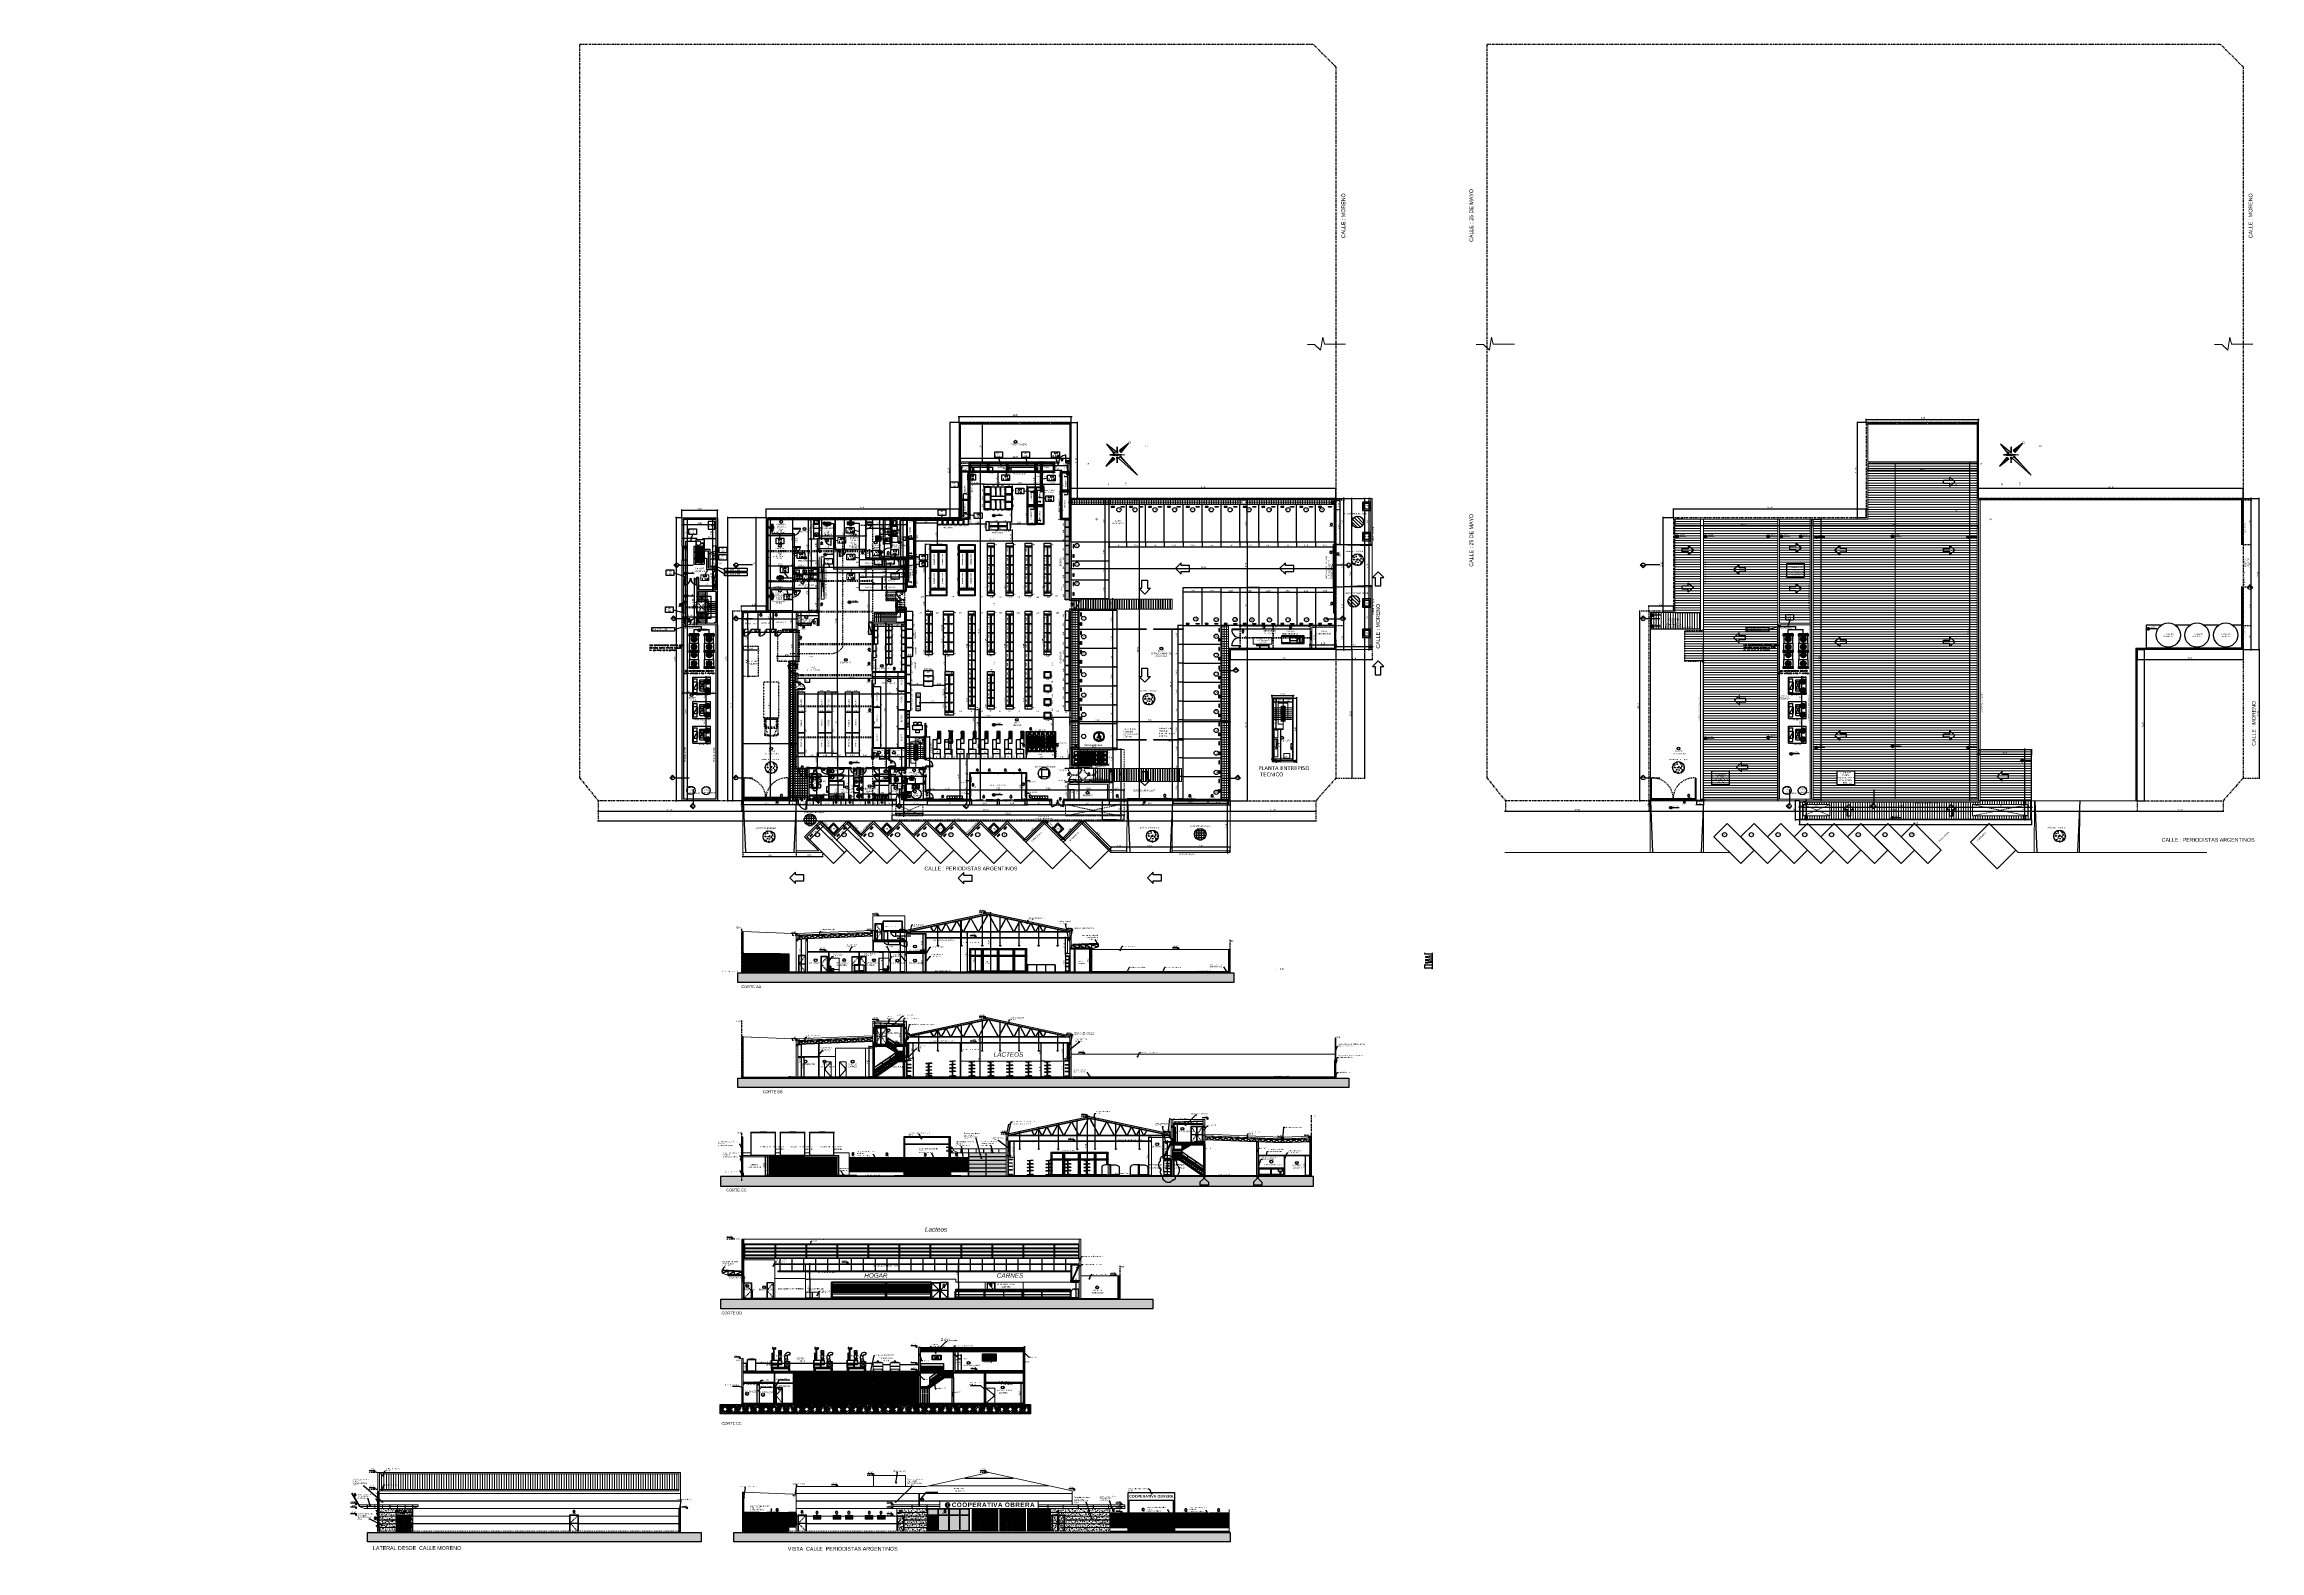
# Model space of a CAD drawing. Header units: metres. Extents: x 1166 to 1459, y -137 to 62.
import ezdxf

# ---------------------------------------------------------------- set-up
doc = ezdxf.new("R2010")
doc.units = ezdxf.units.M
doc.header["$LTSCALE"] = 0.508
doc.header["$PDMODE"] = 1
doc.header["$PDSIZE"] = -2
for name, pattern in [('ACAD_ISO10W100', [18, 12, -3, 0, -3]), ('DASHED2', [0.375, 0.25, -0.125]), ('HIDDEN', [0.375, 0.25, -0.125]), ('HIDDEN2', [0.1875, 0.125, -0.0625])]:
    doc.linetypes.add(name, pattern=pattern)
doc.layers.get('0').update_dxf_attribs({"color": 9})
doc.layers.get('Defpoints').update_dxf_attribs({"color": 9})
for name, color, linetype in [('01-C.HORMIGON', 9, 'Continuous'), ('1-EJES', 9, 'ACAD_ISO10W100'), ('1-PROY', 9, 'HIDDEN'), ('2-Corte', 9, 'Continuous'), ('2-Desig-Carp', 9, 'Continuous'), ('2-texto', 9, 'Continuous'), ('3-camara', 9, 'Continuous'), ('3-muros', 9, 'Continuous'), ('3-tabiques', 9, 'Continuous'), ('3-VISTA', 9, 'Continuous'), ('4-carpinterias', 9, 'Continuous'), ('7-artef', 9, 'Continuous'), ('7-equipamiento', 9, 'Continuous'), ('7-Muebles', 9, 'Continuous'), ('8-cota equipam.', 9, 'Continuous'), ('8-cotas-100', 9, 'Continuous'), ('8-NIVEL-1-50', 9, 'Continuous'), ('9-Hatch', 9, 'Continuous'), ('9-Hatch existente', 9, 'Continuous'), ('9-PISOS', 9, 'Continuous'), ('a-aacond', 9, 'Continuous'), ('AA-EQUIPOS', 9, 'Continuous'), ('abertura', 9, 'Continuous'), ('arq 0.09', 9, 'Continuous'), ('arq carpinterias', 9, 'Continuous'), ('arq gris 251', 9, 'Continuous'), ('arq gris 252', 9, 'Continuous'), ('arq mobiliario 0.9', 9, 'Continuous'), ('artef', 9, 'Continuous'), ('BLOQUES', 9, 'Continuous'), ('CARP', 9, 'Continuous'), ('E-Colu-Hie', 9, 'Continuous'), ('ejes-niveles', 9, 'HIDDEN'), ('Estructura', 9, 'HIDDEN2'), ('estructura metlaica', 9, 'Continuous'), ('IFA-CAÑOCOBRE', 44, 'Continuous'), ('IFA-Desagues', 212, 'Continuous'), ('IFA-Estructura Rack', 51, 'Continuous'), ('IFA-MEDIA 02', 40, 'Continuous'), ('IFA-TEXTOS', 70, 'Continuous'), ('IFA-TRINCHERAS', 70, 'Continuous'), ('Iluminacion', 9, 'Continuous'), ('instalación', 9, 'Continuous'), ('Metálica', 9, 'Continuous'), ('NOMENCLATURA SOLADOS', 9, 'Continuous'), ('None', 9, 'Continuous'), ('referencia', 9, 'Continuous'), ('referencias 01', 9, 'Continuous'), ('SOMBREADOS', 9, 'Continuous'), ('Trincheras y Bajadas', 3, 'Continuous')]:
    doc.layers.add(name, color=color, linetype=linetype)
for name, color, linetype, lineweight in [('arq carpint 0.13', 9, 'Continuous', 13), ('IFA-BAJA 01', 164, 'Continuous', 30), ('IFA-BAJA 02', 164, 'Continuous', 0), ('IFA-MEDIA 01', 30, 'Continuous', 30), ('REFERENCIAS', 9, 'Continuous', 0)]:
    doc.layers.add(name, color=color, linetype=linetype, lineweight=lineweight)
doc.styles.add('ARIAL', font='arial.ttf', dxfattribs={"width": 1.15, "oblique": 10})
doc.styles.add('Helvetica (bold)', font='')
doc.styles.add('ROMANS', font='romans')
doc.styles.add('swiss', font='swissel.ttf')
doc.styles.get('Helvetica (bold)').set_extended_font_data('Helvetica', bold=True)
doc.dimstyles.new('dim-100', dxfattribs={"dimtxt": 0.2, "dimasz": 0.12, "dimexe": 0.05, "dimexo": 0, "dimgap": 0.05, "dimtad": 1, "dimzin": 4, "dimtxsty": 'swiss', "dimblk": 'ARCHTICK', "dimcen": 0.5, "dimdle": 0.1, "dimclrd": 256, "dimclre": 252, "dimclrt": 256, "dimadec": 0, "dimazin": 0, "dimtfac": 1, "dimtix": 1, "dimtmove": 2, "dimatfit": 3, "dimldrblk": 'OPEN30', "dimfxl": 0.05, "dimtolj": 1, "dimtzin": 0, "dimarcsym": 0})
pattern_1 = [(135, (1175.055608, -364.052402), (-0.0224506403, -0.0224506403), [])]
pattern_2 = [(315, (120, 0), (0.0224506403, 0.0224506403), [])]
pattern_3 = [(315, (2e-13, 2.091371), (0.01122532015, 0.01122532015), [])]
pattern_4 = [(0, (0, 0), (0, 6.985), [5.08, -1.905]), (90, (0, 0), (-6.985, 4e-16), [5.08, -1.905])]
pattern_5 = [(0, (4.1, 0), (0, 6.985), [5.08, -1.905]), (90, (4.1, 0), (-6.985, 4e-16), [5.08, -1.905])]
pattern_6 = [(0, (8.2, 0), (0, 6.985), [5.08, -1.905]), (90, (8.2, 0), (-6.985, 4e-16), [5.08, -1.905])]
pattern_7 = [(0, (12.3, 0), (0, 6.985), [5.08, -1.905]), (90, (12.3, 0), (-6.985, 4e-16), [5.08, -1.905])]
pattern_8 = [(0, (15.547, 0), (0, 6.985), [5.08, -1.905]), (90, (15.547, 0), (-6.985, 4e-16), [5.08, -1.905])]
pattern_9 = [(0, (-8.2, 0), (0, 6.985), [5.08, -1.905]), (90, (-8.2, 0), (-6.985, 4e-16), [5.08, -1.905])]
pattern_10 = [(0, (-12.3, 0), (0, 6.985), [5.08, -1.905]), (90, (-12.3, 0), (-6.985, 4e-16), [5.08, -1.905])]
pattern_11 = [(0, (-16.4, 0), (0, 6.985), [5.08, -1.905]), (90, (-16.4, 0), (-6.985, 4e-16), [5.08, -1.905])]
pattern_12 = [(0, (-20.5, 0), (0, 6.985), [5.08, -1.905]), (90, (-20.5, 0), (-6.985, 4e-16), [5.08, -1.905])]
pattern_13 = [(0, (-24.6, 0), (0, 6.985), [5.08, -1.905]), (90, (-24.6, 0), (-6.985, 4e-16), [5.08, -1.905])]
pattern_14 = [(0, (-28.7, 0), (0, 6.985), [5.08, -1.905]), (90, (-28.7, 0), (-6.985, 4e-16), [5.08, -1.905])]
pattern_15 = [(0, (0, -13.746), (0, 6.985), [5.08, -1.905]), (90, (0, -13.746), (-6.985, 4e-16), [5.08, -1.905])]
pattern_16 = [(95, (0.09978, -22.6884), (0.2801893, 0.23510676), [0.0381, -0.4191]), (40, (0.09978, -22.6884), (-0.32003691, 0.22035346), [0.03048, -0.33528117]), (145.451445, (0.12313, -22.6688), (-0.039847595, 0.4554602), [0.03238002, -0.35618049]), (91.1842, (0.02793, -22.61655), (0.44282049, 0.32390683), [0.05715, -0.62865]), (141.635558, (0.06484, -22.58956), (-0.01417323, 0.68565353), [0.04857005, -0.53427122]), (36.18415, (0.02793, -22.61655), (-0.01417323, 0.68565353), [0.04571993, -0.50291946]), (66, (0.08182, -22.5986), (0.35903996, 0.0697903), [0.0381, -0.4191]), (11, (0.0818, -22.5986), (-0.17307985, 0.34788239), [0.03048, -0.33528]), (116.451445, (0.11174, -22.59277), (0.1859601, 0.41767269), [0.03238002, -0.35617988]), (82.5, (0.09978, -22.68839), (-0.115210938, 0.123946827), [0, -0.331216, 0, -0.34036, 0, -0.33655]), (52.5, (0.09978, -22.6884), (-0.047179455, 0.236174), [0, -0.194056, 0, -0.323596, 0, -0.12827]), (12.5, (0.01967, -22.7685), (0.199855726, 0.183652391), [0, -0.127, 0, -0.39624, 0, -0.52578]), (2.5, (-0.01625, -22.80442), (0.17352781, 0.245444786), [0, -0.1651, 0, -0.263144, 0, -0.37338])]
pattern_17 = [(95, (185.7376, -22.6884), (0.2801893, 0.23510676), [0.0381, -0.4191]), (40, (185.7376, -22.6884), (-0.3200369, 0.22035346), [0.03048, -0.33528117]), (145.451445, (185.76096, -22.6688), (-0.0398476, 0.4554602), [0.03238002, -0.35618049]), (91.1842, (185.66576, -22.61655), (0.44282049, 0.32390683), [0.05715, -0.62865]), (141.63556, (185.70267, -22.58956), (-0.01417323, 0.68565353), [0.04857005, -0.53427122]), (36.18415, (185.66576, -22.61655), (-0.01417323, 0.68565353), [0.04571993, -0.50291946]), (66, (185.71965, -22.5986), (0.35903996, 0.0697903), [0.0381, -0.4191]), (11, (185.71965, -22.5986), (-0.17307985, 0.34788239), [0.03048, -0.33528]), (116.451445, (185.74957, -22.59277), (0.1859601, 0.41767269), [0.03238002, -0.35617988]), (82.5, (185.7376, -22.68839), (-0.115210938, 0.123946827), [0, -0.331216, 0, -0.34036, 0, -0.33655]), (52.5, (185.7376, -22.6884), (-0.047179455, 0.236174), [0, -0.194056, 0, -0.323596, 0, -0.12827]), (12.5, (185.6575, -22.7685), (0.199855726, 0.183652391), [0, -0.127, 0, -0.39624, 0, -0.52578]), (2.5, (185.62158, -22.80442), (0.17352781, 0.245444786), [0, -0.1651, 0, -0.263144, 0, -0.37338])]
pattern_18 = [(45, (48.577096, -38.60829), (-0.0449012806, 0.0449012806), [])]
pattern_19 = [(0, (-2180.4599, -2415.981564), (0, 0.0635), []), (90, (-2180.4599, -2415.981564), (-0.0635, 0), [])]
pattern_20 = [(0, (-2180.1799, -2415.981564), (0, 0.0635), []), (90, (-2180.1799, -2415.981564), (-0.0635, 0), [])]
pattern_21 = [(0, (-2175.9099, -2415.981564), (0, 0.0635), []), (90, (-2175.9099, -2415.981564), (-0.0635, 0), [])]
pattern_22 = [(0, (-2179.1124, -2415.981564), (0, 0.0635), []), (90, (-2179.1124, -2415.981564), (-0.0635, 0), [])]
pattern_23 = [(0, (-2177.2974, -2415.981564), (0, 0.0635), []), (90, (-2177.2974, -2415.981564), (-0.0635, 0), [])]
pattern_24 = [(0, (-2176.007174, -2415.981564), (0, 0.0635), []), (90, (-2176.007174, -2415.981564), (-0.0635, 0), [])]
pattern_25 = [(0, (-2174.5624, -2415.981564), (0, 0.0635), []), (90, (-2174.5624, -2415.981564), (-0.0635, 0), [])]
pattern_26 = [(0, (-2173.2149, -2415.981564), (0, 0.0635), []), (90, (-2173.2149, -2415.981564), (-0.0635, 0), [])]
pattern_27 = [(0, (-2181.97136, -2415.981564), (0, 0.0635), []), (90, (-2181.97136, -2415.981564), (-0.0635, 0), [])]
pattern_28 = [(0, (-2177.70136, -2415.981564), (0, 0.0635), []), (90, (-2177.70136, -2415.981564), (-0.0635, 0), [])]
pattern_29 = [(0, (-2177.798637, -2415.981564), (0, 0.0635), []), (90, (-2177.798637, -2415.981564), (-0.0635, 0), [])]
pattern_30 = [(0, (-2176.35386, -2415.981564), (0, 0.0635), []), (90, (-2176.35386, -2415.981564), (-0.0635, 0), [])]
pattern_31 = [(0, (-2175.00636, -2415.981564), (0, 0.0635), []), (90, (-2175.00636, -2415.981564), (-0.0635, 0), [])]

# ---------------------------------------------------------------- blocks, each defined once
blk = doc.blocks.new('01-XR-SHN-PLSS$0$DISCA')
at = {"ltscale": 0.4}
for p, q in [((-0.78, 0.21), (-0.78, -0.16)), ((-0.78, 0.2), (-0.78, 0.2)), ((-0.61, 0.07), (-0.61, 0.2)), ((-0.46, 0.07), (-0.61, 0.07)), ((-0.61, 0.02), (-0.41, 0.02)), ((-0.61, -0.08), (-0.61, 0.02)), ((-0.41, 0.02), (-0.44, 0.06)), ((-0.78, -0.16), (-0.54, -0.16)), ((-0.48, -0.08), (-0.61, -0.08)), ((-0.54, -0.16), (-0.41, -0.49)), ((-0.35, -0.49), (-0.48, -0.08)), ((-0.41, -0.49), (-0.35, -0.49))]:
    blk.add_line(p, q, dxfattribs=at)
for centre, radius in [((-0.68, 0), 0.679), ((-0.68, 0), 0.61), ((-0.69, 0.42), 0.0864)]:
    blk.add_circle(centre, radius, dxfattribs=at)
for centre, radius, start, end in [((-0.69, 0.2), 0.082, 357.9467, 182.7974), ((-0.46, 0.04), 0.0256, 33.6901, 88.0251), ((-0.73, -0.24), 0.237, 107.6181, 342.9467)]:
    blk.add_arc(centre, radius, start, end, dxfattribs=at)
blk = doc.blocks.new('PUERTA EMERG')
for p, q in [((354.09, -229.7), (354.24, -229.7)), ((354.09, -229.73), (354.09, -229.7)), ((354.14, -229.73), (354.09, -229.73)), ((354.14, -230.85), (354.09, -230.85)), ((354.09, -230.85), (354.09, -230.88)), ((354.09, -230.88), (354.24, -230.88)), ((354.14, -229.74), (354.14, -229.73)), ((354.24, -229.74), (354.14, -229.74)), ((354.24, -230.84), (354.14, -230.84)), ((354.14, -230.84), (354.14, -230.85)), ((354.24, -229.7), (354.24, -229.74)), ((354.24, -230.88), (354.24, -230.84))]:
    blk.add_line(p, q)
for points in [[(352.97, -230.79), (354.08, -230.79), (354.08, -230.84), (352.97, -230.84)], [(354.09, -229.71), (354.09, -229.65), (354.08, -229.65), (354.08, -229.71)], [(354.09, -230.86), (354.09, -230.93), (354.08, -230.93), (354.08, -230.86)], [(354.24, -229.71), (354.24, -229.65), (354.25, -229.65), (354.25, -229.71)], [(354.24, -230.86), (354.24, -230.93), (354.25, -230.93), (354.25, -230.86)]]:
    blk.add_lwpolyline(points, close=True)
blk.add_circle((354.08, -230.85), 0.006)
at = {"color": 252}
blk.add_arc((354.05, -230.82), 1.08, 85.0526, 178.7845, dxfattribs=at)
blk.add_arc((353.87, -230.83), 0.908, 179.7162, 180.2838)
blk = doc.blocks.new('_ARCHTICK')
at = {"color": 0, "linetype": 'ByBlock', "const_width": 0.15}
blk.add_lwpolyline([(-0.5, -0.5), (0.5, 0.5)], dxfattribs=at)
blk = doc.blocks.new('*D18')
at = {"layer": '8-cotas-100', "linetype": 'Continuous', "lineweight": -2, "transparency": 16777216}
blk.add_line((1323.07, -19.21), (1337.27, -19.21), dxfattribs=at)
at = {"layer": '8-cotas-100', "color": 252, "linetype": 'Continuous', "lineweight": -2, "transparency": 16777216}
for p, q in [((1323.17, -17.92), (1323.17, -19.26)), ((1337.17, -17.92), (1337.17, -19.26))]:
    blk.add_line(p, q, dxfattribs=at)
at = {"layer": 'Defpoints', "color": 0, "linetype": 'Continuous', "transparency": 16777216}
for p in [(1323.17, -17.92), (1337.17, -17.92), (1337.17, -19.21)]:
    blk.add_point(p, dxfattribs=at)
at = {"layer": '8-cotas-100', "linetype": 'Continuous', "lineweight": -2, "transparency": 16777216, "xscale": 0.12, "yscale": 0.12, "zscale": 0.12, "rotation": 180}
blk.add_blockref('_ARCHTICK', (1323.17, -19.21), dxfattribs=at)
at = {"layer": '8-cotas-100', "linetype": 'Continuous', "lineweight": -2, "transparency": 16777216, "xscale": 0.12, "yscale": 0.12, "zscale": 0.12}
blk.add_blockref('_ARCHTICK', (1337.17, -19.21), dxfattribs=at)
at = {"layer": '8-cotas-100', "linetype": 'Continuous', "lineweight": 0, "transparency": 16777216, "insert": (1330.17, -19.04), "char_height": 0.2, "attachment_point": 5, "style": 'swiss'}
blk.add_mtext('\\A1;14,00', dxfattribs=at)
blk = doc.blocks.new('_Open30')
at = {"color": 0, "linetype": 'ByBlock', "lineweight": -2}
for p, q in [((-1, 0.3), (0, 0)), ((0, 0), (-1, -0.3)), ((0, 0), (-1, 0))]:
    blk.add_line(p, q, dxfattribs=at)
blk = doc.blocks.new('*D19')
at = {"layer": '8-cotas-100', "color": 252, "linetype": 'Continuous', "lineweight": -2, "transparency": 16777216}
for p, q in [((1323.17, -17.92), (1325.48, -17.92)), ((1323.17, -37.92), (1325.48, -37.92))]:
    blk.add_line(p, q, dxfattribs=at)
at = {"layer": '8-cotas-100', "linetype": 'Continuous', "lineweight": -2, "transparency": 16777216}
blk.add_line((1325.43, -17.82), (1325.43, -38.02), dxfattribs=at)
at = {"layer": 'Defpoints', "color": 0, "linetype": 'Continuous', "transparency": 16777216}
for p in [(1323.17, -17.92), (1323.17, -37.92), (1325.43, -37.92)]:
    blk.add_point(p, dxfattribs=at)
at = {"layer": '8-cotas-100', "linetype": 'Continuous', "lineweight": -2, "transparency": 16777216, "xscale": 0.12, "yscale": 0.12, "zscale": 0.12}
for p, rotation in [((1325.43, -17.92), 90), ((1325.43, -37.92), 270)]:
    blk.add_blockref('_ARCHTICK', p, dxfattribs=dict(at, rotation=rotation))
at = {"layer": '8-cotas-100', "linetype": 'Continuous', "lineweight": 0, "transparency": 16777216, "insert": (1325.26, -27.92), "char_height": 0.2, "attachment_point": 5, "rotation": 90, "style": 'swiss'}
blk.add_mtext('\\A1;20,00', dxfattribs=at)
blk = doc.blocks.new('*D20')
at = {"layer": '8-cotas-100', "color": 252, "linetype": 'Continuous', "lineweight": -2, "transparency": 16777216}
for p, q in [((1337.17, 2.08), (1339.34, 2.08)), ((1337.17, -17.92), (1339.34, -17.92))]:
    blk.add_line(p, q, dxfattribs=at)
at = {"layer": '8-cotas-100', "linetype": 'Continuous', "lineweight": -2, "transparency": 16777216}
blk.add_line((1339.29, -18.02), (1339.29, 2.18), dxfattribs=at)
at = {"layer": 'Defpoints', "color": 0, "linetype": 'Continuous', "transparency": 16777216}
for p in [(1337.17, 2.08), (1339.29, 2.08), (1337.17, -17.92)]:
    blk.add_point(p, dxfattribs=at)
at = {"layer": '8-cotas-100', "linetype": 'Continuous', "lineweight": -2, "transparency": 16777216, "xscale": 0.12, "yscale": 0.12, "zscale": 0.12}
for p, rotation in [((1339.29, 2.08), 90), ((1339.29, -17.92), 270)]:
    blk.add_blockref('_ARCHTICK', p, dxfattribs=dict(at, rotation=rotation))
at = {"layer": '8-cotas-100', "linetype": 'Continuous', "lineweight": 0, "transparency": 16777216, "insert": (1339.12, -7.92), "char_height": 0.2, "attachment_point": 5, "rotation": 90, "style": 'swiss'}
blk.add_mtext('\\A1;20,00', dxfattribs=at)
blk = doc.blocks.new('*D21')
at = {"layer": '8-cotas-100', "linetype": 'Continuous', "lineweight": -2, "transparency": 16777216}
blk.add_line((1337.27, 3.41), (1302.07, 3.41), dxfattribs=at)
at = {"layer": '8-cotas-100', "color": 252, "linetype": 'Continuous', "lineweight": -2, "transparency": 16777216}
for p, q in [((1302.17, 2.08), (1302.17, 3.46)), ((1337.17, 2.08), (1337.17, 3.46))]:
    blk.add_line(p, q, dxfattribs=at)
at = {"layer": 'Defpoints', "color": 0, "linetype": 'Continuous', "transparency": 16777216}
for p in [(1302.17, 3.41), (1302.17, 2.08), (1337.17, 2.08)]:
    blk.add_point(p, dxfattribs=at)
at = {"layer": '8-cotas-100', "linetype": 'Continuous', "lineweight": -2, "transparency": 16777216, "xscale": 0.12, "yscale": 0.12, "zscale": 0.12, "rotation": 180}
blk.add_blockref('_ARCHTICK', (1302.17, 3.41), dxfattribs=at)
at = {"layer": '8-cotas-100', "linetype": 'Continuous', "lineweight": -2, "transparency": 16777216, "xscale": 0.12, "yscale": 0.12, "zscale": 0.12}
blk.add_blockref('_ARCHTICK', (1337.17, 3.41), dxfattribs=at)
at = {"layer": '8-cotas-100', "linetype": 'Continuous', "lineweight": 0, "transparency": 16777216, "insert": (1319.67, 3.58), "char_height": 0.2, "attachment_point": 5, "style": 'swiss'}
blk.add_mtext('\\A1;35,00', dxfattribs=at)
blk = doc.blocks.new('*D22')
at = {"layer": '8-cotas-100', "linetype": 'Continuous', "lineweight": -2, "transparency": 16777216}
blk.add_line((1287.22, 12.92), (1302.27, 12.92), dxfattribs=at)
at = {"layer": '8-cotas-100', "color": 252, "linetype": 'Continuous', "lineweight": -2, "transparency": 16777216}
for p, q in [((1287.32, 12.13), (1287.32, 12.97)), ((1302.17, 12.13), (1302.17, 12.97))]:
    blk.add_line(p, q, dxfattribs=at)
at = {"layer": 'Defpoints', "color": 0, "linetype": 'Continuous', "transparency": 16777216}
for p in [(1287.32, 12.13), (1302.17, 12.92), (1302.17, 12.13)]:
    blk.add_point(p, dxfattribs=at)
at = {"layer": '8-cotas-100', "linetype": 'Continuous', "lineweight": -2, "transparency": 16777216, "xscale": 0.12, "yscale": 0.12, "zscale": 0.12, "rotation": 180}
blk.add_blockref('_ARCHTICK', (1287.32, 12.92), dxfattribs=at)
at = {"layer": '8-cotas-100', "linetype": 'Continuous', "lineweight": -2, "transparency": 16777216, "xscale": 0.12, "yscale": 0.12, "zscale": 0.12}
blk.add_blockref('_ARCHTICK', (1302.17, 12.92), dxfattribs=at)
at = {"layer": '8-cotas-100', "linetype": 'Continuous', "lineweight": 0, "transparency": 16777216, "insert": (1294.75, 13.09), "char_height": 0.2, "attachment_point": 5, "style": 'swiss'}
blk.add_mtext('\\A1;14,85', dxfattribs=at)
blk = doc.blocks.new('*D23')
at = {"layer": '8-cotas-100', "color": 252, "linetype": 'Continuous', "lineweight": -2, "transparency": 16777216}
for p, q in [((1287.32, 12.13), (1286.06, 12.13)), ((1287.32, -0.47), (1286.06, -0.47))]:
    blk.add_line(p, q, dxfattribs=at)
at = {"layer": '8-cotas-100', "linetype": 'Continuous', "lineweight": -2, "transparency": 16777216}
blk.add_line((1286.11, 12.23), (1286.11, -0.57), dxfattribs=at)
at = {"layer": 'Defpoints', "color": 0, "linetype": 'Continuous', "transparency": 16777216}
for p in [(1287.32, 12.13), (1286.11, -0.47), (1287.32, -0.47)]:
    blk.add_point(p, dxfattribs=at)
at = {"layer": '8-cotas-100', "linetype": 'Continuous', "lineweight": -2, "transparency": 16777216, "xscale": 0.12, "yscale": 0.12, "zscale": 0.12}
for p, rotation in [((1286.11, 12.13), 90), ((1286.11, -0.47), 270)]:
    blk.add_blockref('_ARCHTICK', p, dxfattribs=dict(at, rotation=rotation))
at = {"layer": '8-cotas-100', "linetype": 'Continuous', "lineweight": 0, "transparency": 16777216, "insert": (1285.94, 5.83), "char_height": 0.2, "attachment_point": 5, "rotation": 90, "style": 'swiss'}
blk.add_mtext('\\A1;12,60', dxfattribs=at)
blk = doc.blocks.new('*D24')
at = {"layer": '8-cotas-100', "linetype": 'Continuous', "lineweight": -2, "transparency": 16777216}
blk.add_line((1261.72, 0.72), (1287.42, 0.72), dxfattribs=at)
at = {"layer": '8-cotas-100', "color": 252, "linetype": 'Continuous', "lineweight": -2, "transparency": 16777216}
for p, q in [((1261.82, -0.47), (1261.82, 0.77)), ((1287.32, -0.47), (1287.32, 0.77))]:
    blk.add_line(p, q, dxfattribs=at)
at = {"layer": 'Defpoints', "color": 0, "linetype": 'Continuous', "transparency": 16777216}
for p in [(1287.32, 0.72), (1261.82, -0.47), (1287.32, -0.47)]:
    blk.add_point(p, dxfattribs=at)
at = {"layer": '8-cotas-100', "linetype": 'Continuous', "lineweight": -2, "transparency": 16777216, "xscale": 0.12, "yscale": 0.12, "zscale": 0.12, "rotation": 180}
blk.add_blockref('_ARCHTICK', (1261.82, 0.72), dxfattribs=at)
at = {"layer": '8-cotas-100', "linetype": 'Continuous', "lineweight": -2, "transparency": 16777216, "xscale": 0.12, "yscale": 0.12, "zscale": 0.12}
blk.add_blockref('_ARCHTICK', (1287.32, 0.72), dxfattribs=at)
at = {"layer": '8-cotas-100', "linetype": 'Continuous', "lineweight": 0, "transparency": 16777216, "insert": (1274.57, 0.89), "char_height": 0.2, "attachment_point": 5, "style": 'swiss'}
blk.add_mtext('\\A1;25,50', dxfattribs=at)
blk = doc.blocks.new('*D25')
at = {"layer": '8-cotas-100', "color": 252, "linetype": 'Continuous', "lineweight": -2, "transparency": 16777216}
for p, q in [((1261.82, -0.47), (1260.38, -0.47)), ((1261.82, -12.82), (1260.38, -12.82))]:
    blk.add_line(p, q, dxfattribs=at)
at = {"layer": '8-cotas-100', "linetype": 'Continuous', "lineweight": -2, "transparency": 16777216}
blk.add_line((1260.43, -0.37), (1260.43, -12.92), dxfattribs=at)
at = {"layer": 'Defpoints', "color": 0, "linetype": 'Continuous', "transparency": 16777216}
for p in [(1261.82, -0.47), (1260.43, -12.82), (1261.82, -12.82)]:
    blk.add_point(p, dxfattribs=at)
at = {"layer": '8-cotas-100', "linetype": 'Continuous', "lineweight": -2, "transparency": 16777216, "xscale": 0.12, "yscale": 0.12, "zscale": 0.12}
for p, rotation in [((1260.43, -0.47), 90), ((1260.43, -12.82), 270)]:
    blk.add_blockref('_ARCHTICK', p, dxfattribs=dict(at, rotation=rotation))
at = {"layer": '8-cotas-100', "linetype": 'Continuous', "lineweight": 0, "transparency": 16777216, "insert": (1260.26, -6.64), "char_height": 0.2, "attachment_point": 5, "rotation": 90, "style": 'swiss'}
blk.add_mtext('\\A1;12,35', dxfattribs=at)
blk = doc.blocks.new('*D26')
at = {"layer": '8-cotas-100', "color": 252, "linetype": 'Continuous', "lineweight": -2, "transparency": 16777216}
for p, q in [((1262.05, -12.82), (1262.43, -12.82)), ((1262.08, -12.76), (1262.43, -12.76))]:
    blk.add_line(p, q, dxfattribs=at)
at = {"layer": '8-cotas-100', "linetype": 'Continuous', "lineweight": -2, "transparency": 16777216}
for p, q in [((1262.38, -12.76), (1262.38, -12.64)), ((1262.38, -12.82), (1262.38, -12.76)), ((1262.38, -12.82), (1262.38, -12.94))]:
    blk.add_line(p, q, dxfattribs=at)
at = {"layer": 'Defpoints', "color": 0, "linetype": 'Continuous', "transparency": 16777216}
for p in [(1262.05, -12.82), (1262.08, -12.76), (1262.38, -12.76)]:
    blk.add_point(p, dxfattribs=at)
at = {"layer": '8-cotas-100', "linetype": 'Continuous', "lineweight": -2, "transparency": 16777216, "xscale": 0.12, "yscale": 0.12, "zscale": 0.12}
for p, rotation in [((1262.38, -12.76), 270), ((1262.38, -12.82), 90)]:
    blk.add_blockref('_ARCHTICK', p, dxfattribs=dict(at, rotation=rotation))
at = {"layer": '8-cotas-100', "linetype": 'Continuous', "lineweight": 0, "transparency": 16777216, "insert": (1262.21, -12.79), "char_height": 0.2, "attachment_point": 5, "rotation": 90, "style": 'swiss'}
blk.add_mtext('\\A1;,06', dxfattribs=at)
blk = doc.blocks.new('*D27')
at = {"layer": '8-cotas-100', "color": 252, "linetype": 'Continuous', "lineweight": -2, "transparency": 16777216}
for p, q in [((1283.12, -37.92), (1283.12, -38.5)), ((1288.71, -37.92), (1288.71, -38.5))]:
    blk.add_line(p, q, dxfattribs=at)
at = {"layer": '8-cotas-100', "linetype": 'Continuous', "lineweight": -2, "transparency": 16777216}
blk.add_line((1283.02, -38.45), (1288.81, -38.45), dxfattribs=at)
at = {"layer": 'Defpoints', "color": 0, "linetype": 'Continuous', "transparency": 16777216}
for p in [(1283.12, -37.92), (1288.71, -37.92), (1288.71, -38.45)]:
    blk.add_point(p, dxfattribs=at)
at = {"layer": '8-cotas-100', "linetype": 'Continuous', "lineweight": -2, "transparency": 16777216, "xscale": 0.12, "yscale": 0.12, "zscale": 0.12, "rotation": 180}
blk.add_blockref('_ARCHTICK', (1283.12, -38.45), dxfattribs=at)
at = {"layer": '8-cotas-100', "linetype": 'Continuous', "lineweight": -2, "transparency": 16777216, "xscale": 0.12, "yscale": 0.12, "zscale": 0.12}
blk.add_blockref('_ARCHTICK', (1288.71, -38.45), dxfattribs=at)
at = {"layer": '8-cotas-100', "linetype": 'Continuous', "lineweight": 0, "transparency": 16777216, "insert": (1285.92, -38.28), "char_height": 0.2, "attachment_point": 5, "style": 'swiss'}
blk.add_mtext('\\A1;5,59', dxfattribs=at)
blk = doc.blocks.new('*D28')
at = {"layer": '8-cotas-100', "color": 252, "linetype": 'Continuous', "lineweight": -2, "transparency": 16777216}
for p, q in [((1288.71, -37.92), (1288.71, -38.5)), ((1288.97, -37.92), (1288.97, -38.5))]:
    blk.add_line(p, q, dxfattribs=at)
at = {"layer": '8-cotas-100', "linetype": 'Continuous', "lineweight": -2, "transparency": 16777216}
for p, q in [((1288.71, -38.45), (1288.59, -38.45)), ((1288.71, -38.45), (1288.97, -38.45)), ((1288.97, -38.45), (1289.09, -38.45))]:
    blk.add_line(p, q, dxfattribs=at)
at = {"layer": 'Defpoints', "color": 0, "linetype": 'Continuous', "transparency": 16777216}
for p in [(1288.71, -37.92), (1288.97, -37.92), (1288.97, -38.45)]:
    blk.add_point(p, dxfattribs=at)
at = {"layer": '8-cotas-100', "linetype": 'Continuous', "lineweight": -2, "transparency": 16777216, "xscale": 0.12, "yscale": 0.12, "zscale": 0.12}
blk.add_blockref('_ARCHTICK', (1288.71, -38.45), dxfattribs=at)
at = {"layer": '8-cotas-100', "linetype": 'Continuous', "lineweight": -2, "transparency": 16777216, "xscale": 0.12, "yscale": 0.12, "zscale": 0.12, "rotation": 180}
blk.add_blockref('_ARCHTICK', (1288.97, -38.45), dxfattribs=at)
at = {"layer": '8-cotas-100', "linetype": 'Continuous', "lineweight": 0, "transparency": 16777216, "insert": (1288.84, -38.28), "char_height": 0.2, "attachment_point": 5, "style": 'swiss'}
blk.add_mtext('\\A1;,26', dxfattribs=at)
blk = doc.blocks.new('*D29')
at = {"layer": '8-cotas-100', "color": 252, "linetype": 'Continuous', "lineweight": -2, "transparency": 16777216}
for p, q in [((1288.97, -37.92), (1288.97, -38.5)), ((1292.37, -37.92), (1292.37, -38.5))]:
    blk.add_line(p, q, dxfattribs=at)
at = {"layer": '8-cotas-100', "linetype": 'Continuous', "lineweight": -2, "transparency": 16777216}
blk.add_line((1288.87, -38.45), (1292.47, -38.45), dxfattribs=at)
at = {"layer": 'Defpoints', "color": 0, "linetype": 'Continuous', "transparency": 16777216}
for p in [(1288.97, -37.92), (1292.37, -37.92), (1292.37, -38.45)]:
    blk.add_point(p, dxfattribs=at)
at = {"layer": '8-cotas-100', "linetype": 'Continuous', "lineweight": -2, "transparency": 16777216, "xscale": 0.12, "yscale": 0.12, "zscale": 0.12, "rotation": 180}
blk.add_blockref('_ARCHTICK', (1288.97, -38.45), dxfattribs=at)
at = {"layer": '8-cotas-100', "linetype": 'Continuous', "lineweight": -2, "transparency": 16777216, "xscale": 0.12, "yscale": 0.12, "zscale": 0.12}
blk.add_blockref('_ARCHTICK', (1292.37, -38.45), dxfattribs=at)
at = {"layer": '8-cotas-100', "linetype": 'Continuous', "lineweight": 0, "transparency": 16777216, "insert": (1290.67, -38.28), "char_height": 0.2, "attachment_point": 5, "style": 'swiss'}
blk.add_mtext('\\A1;3,40', dxfattribs=at)
blk = doc.blocks.new('*D30')
at = {"layer": '8-cotas-100', "color": 252, "linetype": 'Continuous', "lineweight": -2, "transparency": 16777216}
for p, q in [((1292.37, -37.92), (1292.37, -38.5)), ((1292.63, -37.92), (1292.63, -38.5))]:
    blk.add_line(p, q, dxfattribs=at)
at = {"layer": '8-cotas-100', "linetype": 'Continuous', "lineweight": -2, "transparency": 16777216}
for p, q in [((1292.37, -38.45), (1292.25, -38.45)), ((1292.37, -38.45), (1292.63, -38.45)), ((1292.63, -38.45), (1292.75, -38.45))]:
    blk.add_line(p, q, dxfattribs=at)
at = {"layer": 'Defpoints', "color": 0, "linetype": 'Continuous', "transparency": 16777216}
for p in [(1292.37, -37.92), (1292.63, -37.92), (1292.63, -38.45)]:
    blk.add_point(p, dxfattribs=at)
at = {"layer": '8-cotas-100', "linetype": 'Continuous', "lineweight": -2, "transparency": 16777216, "xscale": 0.12, "yscale": 0.12, "zscale": 0.12}
blk.add_blockref('_ARCHTICK', (1292.37, -38.45), dxfattribs=at)
at = {"layer": '8-cotas-100', "linetype": 'Continuous', "lineweight": -2, "transparency": 16777216, "xscale": 0.12, "yscale": 0.12, "zscale": 0.12, "rotation": 180}
blk.add_blockref('_ARCHTICK', (1292.63, -38.45), dxfattribs=at)
at = {"layer": '8-cotas-100', "linetype": 'Continuous', "lineweight": 0, "transparency": 16777216, "insert": (1292.5, -38.28), "char_height": 0.2, "attachment_point": 5, "style": 'swiss'}
blk.add_mtext('\\A1;,26', dxfattribs=at)
blk = doc.blocks.new('*D31')
at = {"layer": '8-cotas-100', "color": 252, "linetype": 'Continuous', "lineweight": -2, "transparency": 16777216}
for p, q in [((1292.63, -37.92), (1292.63, -38.5)), ((1296.03, -37.92), (1296.03, -38.5))]:
    blk.add_line(p, q, dxfattribs=at)
at = {"layer": '8-cotas-100', "linetype": 'Continuous', "lineweight": -2, "transparency": 16777216}
blk.add_line((1292.53, -38.45), (1296.13, -38.45), dxfattribs=at)
at = {"layer": 'Defpoints', "color": 0, "linetype": 'Continuous', "transparency": 16777216}
for p in [(1292.63, -37.92), (1296.03, -37.92), (1296.03, -38.45)]:
    blk.add_point(p, dxfattribs=at)
at = {"layer": '8-cotas-100', "linetype": 'Continuous', "lineweight": -2, "transparency": 16777216, "xscale": 0.12, "yscale": 0.12, "zscale": 0.12, "rotation": 180}
blk.add_blockref('_ARCHTICK', (1292.63, -38.45), dxfattribs=at)
at = {"layer": '8-cotas-100', "linetype": 'Continuous', "lineweight": -2, "transparency": 16777216, "xscale": 0.12, "yscale": 0.12, "zscale": 0.12}
blk.add_blockref('_ARCHTICK', (1296.03, -38.45), dxfattribs=at)
at = {"layer": '8-cotas-100', "linetype": 'Continuous', "lineweight": 0, "transparency": 16777216, "insert": (1294.33, -38.28), "char_height": 0.2, "attachment_point": 5, "style": 'swiss'}
blk.add_mtext('\\A1;3,40', dxfattribs=at)
blk = doc.blocks.new('*D32')
at = {"layer": '8-cotas-100', "color": 252, "linetype": 'Continuous', "lineweight": -2, "transparency": 16777216}
for p, q in [((1296.03, -37.92), (1296.03, -38.5)), ((1296.28, -37.92), (1296.28, -38.5))]:
    blk.add_line(p, q, dxfattribs=at)
at = {"layer": '8-cotas-100', "linetype": 'Continuous', "lineweight": -2, "transparency": 16777216}
for p, q in [((1296.03, -38.45), (1295.91, -38.45)), ((1296.03, -38.45), (1296.28, -38.45)), ((1296.28, -38.45), (1296.4, -38.45))]:
    blk.add_line(p, q, dxfattribs=at)
at = {"layer": 'Defpoints', "color": 0, "linetype": 'Continuous', "transparency": 16777216}
for p in [(1296.03, -37.92), (1296.28, -37.92), (1296.28, -38.45)]:
    blk.add_point(p, dxfattribs=at)
at = {"layer": '8-cotas-100', "linetype": 'Continuous', "lineweight": -2, "transparency": 16777216, "xscale": 0.12, "yscale": 0.12, "zscale": 0.12}
blk.add_blockref('_ARCHTICK', (1296.03, -38.45), dxfattribs=at)
at = {"layer": '8-cotas-100', "linetype": 'Continuous', "lineweight": -2, "transparency": 16777216, "xscale": 0.12, "yscale": 0.12, "zscale": 0.12, "rotation": 180}
blk.add_blockref('_ARCHTICK', (1296.28, -38.45), dxfattribs=at)
at = {"layer": '8-cotas-100', "linetype": 'Continuous', "lineweight": 0, "transparency": 16777216, "insert": (1296.15, -38.28), "char_height": 0.2, "attachment_point": 5, "style": 'swiss'}
blk.add_mtext('\\A1;,25', dxfattribs=at)
blk = doc.blocks.new('*D33')
at = {"layer": '8-cotas-100', "color": 252, "linetype": 'Continuous', "lineweight": -2, "transparency": 16777216}
for p, q in [((1299.5, -37.92), (1299.5, -38.5)), ((1301.19, -37.92), (1301.19, -38.5))]:
    blk.add_line(p, q, dxfattribs=at)
at = {"layer": '8-cotas-100', "linetype": 'Continuous', "lineweight": -2, "transparency": 16777216}
blk.add_line((1299.4, -38.45), (1301.29, -38.45), dxfattribs=at)
at = {"layer": 'Defpoints', "color": 0, "linetype": 'Continuous', "transparency": 16777216}
for p in [(1299.5, -37.92), (1301.19, -37.92), (1301.19, -38.45)]:
    blk.add_point(p, dxfattribs=at)
at = {"layer": '8-cotas-100', "linetype": 'Continuous', "lineweight": -2, "transparency": 16777216, "xscale": 0.12, "yscale": 0.12, "zscale": 0.12, "rotation": 180}
blk.add_blockref('_ARCHTICK', (1299.5, -38.45), dxfattribs=at)
at = {"layer": '8-cotas-100', "linetype": 'Continuous', "lineweight": -2, "transparency": 16777216, "xscale": 0.12, "yscale": 0.12, "zscale": 0.12}
blk.add_blockref('_ARCHTICK', (1301.19, -38.45), dxfattribs=at)
at = {"layer": '8-cotas-100', "linetype": 'Continuous', "lineweight": 0, "transparency": 16777216, "insert": (1300.34, -38.28), "char_height": 0.2, "attachment_point": 5, "style": 'swiss'}
blk.add_mtext('\\A1;1,68', dxfattribs=at)
blk = doc.blocks.new('*D34')
at = {"layer": '8-cotas-100', "color": 252, "linetype": 'Continuous', "lineweight": -2, "transparency": 16777216}
for p, q in [((1301.19, -37.92), (1301.19, -38.5)), ((1307.17, -37.92), (1307.17, -38.5))]:
    blk.add_line(p, q, dxfattribs=at)
at = {"layer": '8-cotas-100', "linetype": 'Continuous', "lineweight": -2, "transparency": 16777216}
blk.add_line((1301.09, -38.45), (1307.27, -38.45), dxfattribs=at)
at = {"layer": 'Defpoints', "color": 0, "linetype": 'Continuous', "transparency": 16777216}
for p in [(1301.19, -37.92), (1307.17, -37.92), (1307.17, -38.45)]:
    blk.add_point(p, dxfattribs=at)
at = {"layer": '8-cotas-100', "linetype": 'Continuous', "lineweight": -2, "transparency": 16777216, "xscale": 0.12, "yscale": 0.12, "zscale": 0.12, "rotation": 180}
blk.add_blockref('_ARCHTICK', (1301.19, -38.45), dxfattribs=at)
at = {"layer": '8-cotas-100', "linetype": 'Continuous', "lineweight": -2, "transparency": 16777216, "xscale": 0.12, "yscale": 0.12, "zscale": 0.12}
blk.add_blockref('_ARCHTICK', (1307.17, -38.45), dxfattribs=at)
at = {"layer": '8-cotas-100', "linetype": 'Continuous', "lineweight": 0, "transparency": 16777216, "insert": (1304.18, -38.28), "char_height": 0.2, "attachment_point": 5, "style": 'swiss'}
blk.add_mtext('\\A1;5,99', dxfattribs=at)
blk = doc.blocks.new('*D35')
at = {"layer": '8-cotas-100', "color": 252, "linetype": 'Continuous', "lineweight": -2, "transparency": 16777216}
for p, q in [((1307.17, -37.92), (1307.17, -38.5)), ((1309.57, -37.92), (1309.57, -38.5))]:
    blk.add_line(p, q, dxfattribs=at)
at = {"layer": '8-cotas-100', "linetype": 'Continuous', "lineweight": -2, "transparency": 16777216}
blk.add_line((1307.07, -38.45), (1309.67, -38.45), dxfattribs=at)
at = {"layer": 'Defpoints', "color": 0, "linetype": 'Continuous', "transparency": 16777216}
for p in [(1307.17, -37.92), (1309.57, -37.92), (1309.57, -38.45)]:
    blk.add_point(p, dxfattribs=at)
at = {"layer": '8-cotas-100', "linetype": 'Continuous', "lineweight": -2, "transparency": 16777216, "xscale": 0.12, "yscale": 0.12, "zscale": 0.12, "rotation": 180}
blk.add_blockref('_ARCHTICK', (1307.17, -38.45), dxfattribs=at)
at = {"layer": '8-cotas-100', "linetype": 'Continuous', "lineweight": -2, "transparency": 16777216, "xscale": 0.12, "yscale": 0.12, "zscale": 0.12}
blk.add_blockref('_ARCHTICK', (1309.57, -38.45), dxfattribs=at)
at = {"layer": '8-cotas-100', "linetype": 'Continuous', "lineweight": 0, "transparency": 16777216, "insert": (1308.37, -38.28), "char_height": 0.2, "attachment_point": 5, "style": 'swiss'}
blk.add_mtext('\\A1;2,40', dxfattribs=at)
blk = doc.blocks.new('*D36')
at = {"layer": '8-cotas-100', "color": 252, "linetype": 'Continuous', "lineweight": -2, "transparency": 16777216}
for p, q in [((1309.57, -37.92), (1309.57, -38.5)), ((1315.57, -37.92), (1315.57, -38.5))]:
    blk.add_line(p, q, dxfattribs=at)
at = {"layer": '8-cotas-100', "linetype": 'Continuous', "lineweight": -2, "transparency": 16777216}
blk.add_line((1309.47, -38.45), (1315.67, -38.45), dxfattribs=at)
at = {"layer": 'Defpoints', "color": 0, "linetype": 'Continuous', "transparency": 16777216}
for p in [(1309.57, -37.92), (1315.57, -37.92), (1315.57, -38.45)]:
    blk.add_point(p, dxfattribs=at)
at = {"layer": '8-cotas-100', "linetype": 'Continuous', "lineweight": -2, "transparency": 16777216, "xscale": 0.12, "yscale": 0.12, "zscale": 0.12, "rotation": 180}
blk.add_blockref('_ARCHTICK', (1309.57, -38.45), dxfattribs=at)
at = {"layer": '8-cotas-100', "linetype": 'Continuous', "lineweight": -2, "transparency": 16777216, "xscale": 0.12, "yscale": 0.12, "zscale": 0.12}
blk.add_blockref('_ARCHTICK', (1315.57, -38.45), dxfattribs=at)
at = {"layer": '8-cotas-100', "linetype": 'Continuous', "lineweight": 0, "transparency": 16777216, "insert": (1312.57, -38.28), "char_height": 0.2, "attachment_point": 5, "style": 'swiss'}
blk.add_mtext('\\A1;6,00', dxfattribs=at)
blk = doc.blocks.new('*D37')
at = {"layer": '8-cotas-100', "color": 252, "linetype": 'Continuous', "lineweight": -2, "transparency": 16777216}
for p, q in [((1315.57, -37.92), (1315.57, -38.5)), ((1322.97, -37.92), (1322.97, -38.5))]:
    blk.add_line(p, q, dxfattribs=at)
at = {"layer": '8-cotas-100', "linetype": 'Continuous', "lineweight": -2, "transparency": 16777216}
blk.add_line((1315.47, -38.45), (1323.07, -38.45), dxfattribs=at)
at = {"layer": 'Defpoints', "color": 0, "linetype": 'Continuous', "transparency": 16777216}
for p in [(1315.57, -37.92), (1322.97, -37.92), (1322.97, -38.45)]:
    blk.add_point(p, dxfattribs=at)
at = {"layer": '8-cotas-100', "linetype": 'Continuous', "lineweight": -2, "transparency": 16777216, "xscale": 0.12, "yscale": 0.12, "zscale": 0.12, "rotation": 180}
blk.add_blockref('_ARCHTICK', (1315.57, -38.45), dxfattribs=at)
at = {"layer": '8-cotas-100', "linetype": 'Continuous', "lineweight": -2, "transparency": 16777216, "xscale": 0.12, "yscale": 0.12, "zscale": 0.12}
blk.add_blockref('_ARCHTICK', (1322.97, -38.45), dxfattribs=at)
at = {"layer": '8-cotas-100', "linetype": 'Continuous', "lineweight": 0, "transparency": 16777216, "insert": (1319.27, -38.28), "char_height": 0.2, "attachment_point": 5, "style": 'swiss'}
blk.add_mtext('\\A1;7,40', dxfattribs=at)
blk = doc.blocks.new('*D38')
at = {"layer": '8-cotas-100', "color": 252, "linetype": 'Continuous', "lineweight": -2, "transparency": 16777216}
for p, q in [((1322.97, -37.92), (1322.97, -38.5)), ((1323.17, -37.92), (1323.17, -38.5))]:
    blk.add_line(p, q, dxfattribs=at)
at = {"layer": '8-cotas-100', "linetype": 'Continuous', "lineweight": -2, "transparency": 16777216}
for p, q in [((1322.97, -38.45), (1322.85, -38.45)), ((1322.97, -38.45), (1323.17, -38.45)), ((1323.17, -38.45), (1323.29, -38.45))]:
    blk.add_line(p, q, dxfattribs=at)
at = {"layer": 'Defpoints', "color": 0, "linetype": 'Continuous', "transparency": 16777216}
for p in [(1322.97, -37.92), (1323.17, -37.92), (1323.17, -38.45)]:
    blk.add_point(p, dxfattribs=at)
at = {"layer": '8-cotas-100', "linetype": 'Continuous', "lineweight": -2, "transparency": 16777216, "xscale": 0.12, "yscale": 0.12, "zscale": 0.12}
blk.add_blockref('_ARCHTICK', (1322.97, -38.45), dxfattribs=at)
at = {"layer": '8-cotas-100', "linetype": 'Continuous', "lineweight": -2, "transparency": 16777216, "xscale": 0.12, "yscale": 0.12, "zscale": 0.12, "rotation": 180}
blk.add_blockref('_ARCHTICK', (1323.17, -38.45), dxfattribs=at)
at = {"layer": '8-cotas-100', "linetype": 'Continuous', "lineweight": 0, "transparency": 16777216, "insert": (1323.07, -38.28), "char_height": 0.2, "attachment_point": 5, "style": 'swiss'}
blk.add_mtext('\\A1;,20', dxfattribs=at)
blk = doc.blocks.new('*D39')
at = {"layer": '8-cotas-100', "linetype": 'Continuous', "lineweight": -2, "transparency": 16777216}
blk.add_line((1282.75, -36.48), (1288.81, -36.48), dxfattribs=at)
at = {"layer": '8-cotas-100', "color": 252, "linetype": 'Continuous', "lineweight": -2, "transparency": 16777216}
for p, q in [((1282.85, -36.48), (1282.85, -36.53)), ((1288.71, -36.48), (1288.71, -36.43))]:
    blk.add_line(p, q, dxfattribs=at)
at = {"layer": 'Defpoints', "color": 0, "linetype": 'Continuous', "transparency": 16777216}
for p in [(1282.85, -36.48), (1288.71, -36.48), (1288.71, -36.48)]:
    blk.add_point(p, dxfattribs=at)
at = {"layer": '8-cotas-100', "linetype": 'Continuous', "lineweight": -2, "transparency": 16777216, "xscale": 0.12, "yscale": 0.12, "zscale": 0.12, "rotation": 180}
blk.add_blockref('_ARCHTICK', (1282.85, -36.48), dxfattribs=at)
at = {"layer": '8-cotas-100', "linetype": 'Continuous', "lineweight": -2, "transparency": 16777216, "xscale": 0.12, "yscale": 0.12, "zscale": 0.12}
blk.add_blockref('_ARCHTICK', (1288.71, -36.48), dxfattribs=at)
at = {"layer": '8-cotas-100', "linetype": 'Continuous', "lineweight": 0, "transparency": 16777216, "insert": (1285.78, -36.3), "char_height": 0.2, "attachment_point": 5, "style": 'swiss'}
blk.add_mtext('\\A1;5,86', dxfattribs=at)
blk = doc.blocks.new('*D40')
at = {"layer": '8-cotas-100', "linetype": 'Continuous', "lineweight": -2, "transparency": 16777216}
for p, q in [((1288.71, -36.48), (1288.59, -36.48)), ((1288.71, -36.48), (1288.81, -36.48)), ((1288.81, -36.48), (1288.93, -36.48))]:
    blk.add_line(p, q, dxfattribs=at)
at = {"layer": '8-cotas-100', "color": 252, "linetype": 'Continuous', "lineweight": -2, "transparency": 16777216}
for p, q in [((1288.71, -36.48), (1288.71, -36.53)), ((1288.81, -36.48), (1288.81, -36.43))]:
    blk.add_line(p, q, dxfattribs=at)
at = {"layer": 'Defpoints', "color": 0, "linetype": 'Continuous', "transparency": 16777216}
for p in [(1288.71, -36.48), (1288.81, -36.48), (1288.81, -36.48)]:
    blk.add_point(p, dxfattribs=at)
at = {"layer": '8-cotas-100', "linetype": 'Continuous', "lineweight": -2, "transparency": 16777216, "xscale": 0.12, "yscale": 0.12, "zscale": 0.12}
blk.add_blockref('_ARCHTICK', (1288.71, -36.48), dxfattribs=at)
at = {"layer": '8-cotas-100', "linetype": 'Continuous', "lineweight": -2, "transparency": 16777216, "xscale": 0.12, "yscale": 0.12, "zscale": 0.12, "rotation": 180}
blk.add_blockref('_ARCHTICK', (1288.81, -36.48), dxfattribs=at)
at = {"layer": '8-cotas-100', "linetype": 'Continuous', "lineweight": 0, "transparency": 16777216, "insert": (1288.76, -36.31), "char_height": 0.2, "attachment_point": 5, "style": 'swiss'}
blk.add_mtext('\\A1;,10', dxfattribs=at)
blk = doc.blocks.new('*D41')
at = {"layer": '8-cotas-100', "linetype": 'Continuous', "lineweight": -2, "transparency": 16777216}
blk.add_line((1288.71, -36.48), (1296.28, -36.48), dxfattribs=at)
at = {"layer": '8-cotas-100', "color": 252, "linetype": 'Continuous', "lineweight": -2, "transparency": 16777216}
for p, q in [((1288.81, -36.48), (1288.81, -36.43)), ((1296.18, -36.48), (1296.18, -36.43))]:
    blk.add_line(p, q, dxfattribs=at)
at = {"layer": 'Defpoints', "color": 0, "linetype": 'Continuous', "transparency": 16777216}
for p in [(1288.81, -36.48), (1296.18, -36.48), (1296.18, -36.48)]:
    blk.add_point(p, dxfattribs=at)
at = {"layer": '8-cotas-100', "linetype": 'Continuous', "lineweight": -2, "transparency": 16777216, "xscale": 0.12, "yscale": 0.12, "zscale": 0.12, "rotation": 180}
blk.add_blockref('_ARCHTICK', (1288.81, -36.48), dxfattribs=at)
at = {"layer": '8-cotas-100', "linetype": 'Continuous', "lineweight": -2, "transparency": 16777216, "xscale": 0.12, "yscale": 0.12, "zscale": 0.12}
blk.add_blockref('_ARCHTICK', (1296.18, -36.48), dxfattribs=at)
at = {"layer": '8-cotas-100', "linetype": 'Continuous', "lineweight": 0, "transparency": 16777216, "insert": (1292.5, -36.31), "char_height": 0.2, "attachment_point": 5, "style": 'swiss'}
blk.add_mtext('\\A1;7,37', dxfattribs=at)
blk = doc.blocks.new('*D42')
at = {"layer": '8-cotas-100', "linetype": 'Continuous', "lineweight": -2, "transparency": 16777216}
for p, q in [((1296.18, -36.48), (1296.06, -36.48)), ((1296.18, -36.48), (1296.28, -36.48)), ((1296.28, -36.48), (1296.4, -36.48))]:
    blk.add_line(p, q, dxfattribs=at)
at = {"layer": '8-cotas-100', "color": 252, "linetype": 'Continuous', "lineweight": -2, "transparency": 16777216}
for p, q in [((1296.18, -36.48), (1296.18, -36.43)), ((1296.28, -36.48), (1296.28, -36.43))]:
    blk.add_line(p, q, dxfattribs=at)
at = {"layer": 'Defpoints', "color": 0, "linetype": 'Continuous', "transparency": 16777216}
for p in [(1296.18, -36.48), (1296.28, -36.48), (1296.28, -36.48)]:
    blk.add_point(p, dxfattribs=at)
at = {"layer": '8-cotas-100', "linetype": 'Continuous', "lineweight": -2, "transparency": 16777216, "xscale": 0.12, "yscale": 0.12, "zscale": 0.12}
blk.add_blockref('_ARCHTICK', (1296.18, -36.48), dxfattribs=at)
at = {"layer": '8-cotas-100', "linetype": 'Continuous', "lineweight": -2, "transparency": 16777216, "xscale": 0.12, "yscale": 0.12, "zscale": 0.12, "rotation": 180}
blk.add_blockref('_ARCHTICK', (1296.28, -36.48), dxfattribs=at)
at = {"layer": '8-cotas-100', "linetype": 'Continuous', "lineweight": 0, "transparency": 16777216, "insert": (1296.23, -36.31), "char_height": 0.2, "attachment_point": 5, "style": 'swiss'}
blk.add_mtext('\\A1;,10', dxfattribs=at)
blk = doc.blocks.new('*D43')
at = {"layer": '8-cotas-100', "linetype": 'Continuous', "lineweight": -2, "transparency": 16777216}
blk.add_line((1296.18, -36.48), (1302.07, -36.48), dxfattribs=at)
at = {"layer": '8-cotas-100', "color": 252, "linetype": 'Continuous', "lineweight": -2, "transparency": 16777216}
for p, q in [((1296.28, -36.48), (1296.28, -36.43)), ((1301.97, -36.48), (1301.97, -36.43))]:
    blk.add_line(p, q, dxfattribs=at)
at = {"layer": 'Defpoints', "color": 0, "linetype": 'Continuous', "transparency": 16777216}
for p in [(1296.28, -36.48), (1301.97, -36.48), (1301.97, -36.48)]:
    blk.add_point(p, dxfattribs=at)
at = {"layer": '8-cotas-100', "linetype": 'Continuous', "lineweight": -2, "transparency": 16777216, "xscale": 0.12, "yscale": 0.12, "zscale": 0.12, "rotation": 180}
blk.add_blockref('_ARCHTICK', (1296.28, -36.48), dxfattribs=at)
at = {"layer": '8-cotas-100', "linetype": 'Continuous', "lineweight": -2, "transparency": 16777216, "xscale": 0.12, "yscale": 0.12, "zscale": 0.12}
blk.add_blockref('_ARCHTICK', (1301.97, -36.48), dxfattribs=at)
at = {"layer": '8-cotas-100', "linetype": 'Continuous', "lineweight": 0, "transparency": 16777216, "insert": (1299.13, -36.31), "char_height": 0.2, "attachment_point": 5, "style": 'swiss'}
blk.add_mtext('\\A1;5,69', dxfattribs=at)
blk = doc.blocks.new('*D44')
at = {"layer": '8-cotas-100', "linetype": 'Continuous', "lineweight": -2, "transparency": 16777216}
blk.add_line((1301.87, -36.48), (1307.07, -36.48), dxfattribs=at)
at = {"layer": '8-cotas-100', "color": 252, "linetype": 'Continuous', "lineweight": -2, "transparency": 16777216}
for p, q in [((1301.97, -36.48), (1301.97, -36.43)), ((1306.97, -35.72), (1306.97, -36.53))]:
    blk.add_line(p, q, dxfattribs=at)
at = {"layer": 'Defpoints', "color": 0, "linetype": 'Continuous', "transparency": 16777216}
for p in [(1301.97, -36.48), (1306.97, -35.72), (1306.97, -36.48)]:
    blk.add_point(p, dxfattribs=at)
at = {"layer": '8-cotas-100', "linetype": 'Continuous', "lineweight": -2, "transparency": 16777216, "xscale": 0.12, "yscale": 0.12, "zscale": 0.12, "rotation": 180}
blk.add_blockref('_ARCHTICK', (1301.97, -36.48), dxfattribs=at)
at = {"layer": '8-cotas-100', "linetype": 'Continuous', "lineweight": -2, "transparency": 16777216, "xscale": 0.12, "yscale": 0.12, "zscale": 0.12}
blk.add_blockref('_ARCHTICK', (1306.97, -36.48), dxfattribs=at)
at = {"layer": '8-cotas-100', "linetype": 'Continuous', "lineweight": 0, "transparency": 16777216, "insert": (1304.47, -36.31), "char_height": 0.2, "attachment_point": 5, "style": 'swiss'}
blk.add_mtext('\\A1;5,00', dxfattribs=at)
blk = doc.blocks.new('*D45')
at = {"layer": '8-cotas-100', "linetype": 'Continuous', "lineweight": -2, "transparency": 16777216}
for p, q in [((1306.97, -36.48), (1306.85, -36.48)), ((1306.97, -36.48), (1307.17, -36.48)), ((1307.17, -36.48), (1307.29, -36.48))]:
    blk.add_line(p, q, dxfattribs=at)
at = {"layer": '8-cotas-100', "color": 252, "linetype": 'Continuous', "lineweight": -2, "transparency": 16777216}
for p, q in [((1306.97, -35.72), (1306.97, -36.53)), ((1307.17, -36.72), (1307.17, -36.43))]:
    blk.add_line(p, q, dxfattribs=at)
at = {"layer": 'Defpoints', "color": 0, "linetype": 'Continuous', "transparency": 16777216}
for p in [(1306.97, -35.72), (1307.17, -36.48), (1307.17, -36.72)]:
    blk.add_point(p, dxfattribs=at)
at = {"layer": '8-cotas-100', "linetype": 'Continuous', "lineweight": -2, "transparency": 16777216, "xscale": 0.12, "yscale": 0.12, "zscale": 0.12}
blk.add_blockref('_ARCHTICK', (1306.97, -36.48), dxfattribs=at)
at = {"layer": '8-cotas-100', "linetype": 'Continuous', "lineweight": -2, "transparency": 16777216, "xscale": 0.12, "yscale": 0.12, "zscale": 0.12, "rotation": 180}
blk.add_blockref('_ARCHTICK', (1307.17, -36.48), dxfattribs=at)
at = {"layer": '8-cotas-100', "linetype": 'Continuous', "lineweight": 0, "transparency": 16777216, "insert": (1307.07, -36.31), "char_height": 0.2, "attachment_point": 5, "style": 'swiss'}
blk.add_mtext('\\A1;,20', dxfattribs=at)
blk = doc.blocks.new('*D46')
at = {"layer": '8-cotas-100', "color": 252, "linetype": 'Continuous', "lineweight": -2, "transparency": 16777216}
for p, q in [((1283.92, -31.72), (1283.92, -32.37)), ((1282.95, -32.32), (1282.95, -32.27))]:
    blk.add_line(p, q, dxfattribs=at)
at = {"layer": '8-cotas-100', "linetype": 'Continuous', "lineweight": -2, "transparency": 16777216}
blk.add_line((1284.02, -32.32), (1282.85, -32.32), dxfattribs=at)
at = {"layer": 'Defpoints', "color": 0, "linetype": 'Continuous', "transparency": 16777216}
for p in [(1283.92, -31.72), (1282.95, -32.32), (1282.95, -32.32)]:
    blk.add_point(p, dxfattribs=at)
at = {"layer": '8-cotas-100', "linetype": 'Continuous', "lineweight": -2, "transparency": 16777216, "xscale": 0.12, "yscale": 0.12, "zscale": 0.12, "rotation": 180}
blk.add_blockref('_ARCHTICK', (1282.95, -32.32), dxfattribs=at)
at = {"layer": '8-cotas-100', "linetype": 'Continuous', "lineweight": -2, "transparency": 16777216, "xscale": 0.12, "yscale": 0.12, "zscale": 0.12}
blk.add_blockref('_ARCHTICK', (1283.92, -32.32), dxfattribs=at)
at = {"layer": '8-cotas-100', "linetype": 'Continuous', "lineweight": 0, "transparency": 16777216, "insert": (1283.44, -32.15), "char_height": 0.2, "attachment_point": 5, "style": 'swiss'}
blk.add_mtext('\\A1;,97', dxfattribs=at)
blk = doc.blocks.new('*D47')
at = {"layer": '8-cotas-100', "color": 252, "linetype": 'Continuous', "lineweight": -2, "transparency": 16777216}
for p, q in [((1283.92, -31.72), (1283.92, -32.37)), ((1284.84, -31.72), (1284.84, -32.37))]:
    blk.add_line(p, q, dxfattribs=at)
at = {"layer": '8-cotas-100', "linetype": 'Continuous', "lineweight": -2, "transparency": 16777216}
blk.add_line((1283.82, -32.32), (1284.94, -32.32), dxfattribs=at)
at = {"layer": 'Defpoints', "color": 0, "linetype": 'Continuous', "transparency": 16777216}
for p in [(1283.92, -31.72), (1284.84, -31.72), (1284.84, -32.32)]:
    blk.add_point(p, dxfattribs=at)
at = {"layer": '8-cotas-100', "linetype": 'Continuous', "lineweight": -2, "transparency": 16777216, "xscale": 0.12, "yscale": 0.12, "zscale": 0.12, "rotation": 180}
blk.add_blockref('_ARCHTICK', (1283.92, -32.32), dxfattribs=at)
at = {"layer": '8-cotas-100', "linetype": 'Continuous', "lineweight": -2, "transparency": 16777216, "xscale": 0.12, "yscale": 0.12, "zscale": 0.12}
blk.add_blockref('_ARCHTICK', (1284.84, -32.32), dxfattribs=at)
at = {"layer": '8-cotas-100', "linetype": 'Continuous', "lineweight": 0, "transparency": 16777216, "insert": (1284.38, -32.15), "char_height": 0.2, "attachment_point": 5, "style": 'swiss'}
blk.add_mtext('\\A1;,92', dxfattribs=at)
blk = doc.blocks.new('*D48')
at = {"layer": '8-cotas-100', "color": 252, "linetype": 'Continuous', "lineweight": -2, "transparency": 16777216}
for p, q in [((1286.38, -31.72), (1286.38, -32.37)), ((1287.04, -31.72), (1287.04, -32.37))]:
    blk.add_line(p, q, dxfattribs=at)
at = {"layer": '8-cotas-100', "linetype": 'Continuous', "lineweight": -2, "transparency": 16777216}
blk.add_line((1286.28, -32.32), (1287.14, -32.32), dxfattribs=at)
at = {"layer": 'Defpoints', "color": 0, "linetype": 'Continuous', "transparency": 16777216}
for p in [(1286.38, -31.72), (1287.04, -31.72), (1287.04, -32.32)]:
    blk.add_point(p, dxfattribs=at)
at = {"layer": '8-cotas-100', "linetype": 'Continuous', "lineweight": -2, "transparency": 16777216, "xscale": 0.12, "yscale": 0.12, "zscale": 0.12, "rotation": 180}
blk.add_blockref('_ARCHTICK', (1286.38, -32.32), dxfattribs=at)
at = {"layer": '8-cotas-100', "linetype": 'Continuous', "lineweight": -2, "transparency": 16777216, "xscale": 0.12, "yscale": 0.12, "zscale": 0.12}
blk.add_blockref('_ARCHTICK', (1287.04, -32.32), dxfattribs=at)
at = {"layer": '8-cotas-100', "linetype": 'Continuous', "lineweight": 0, "transparency": 16777216, "insert": (1286.71, -32.15), "char_height": 0.2, "attachment_point": 5, "style": 'swiss'}
blk.add_mtext('\\A1;,66', dxfattribs=at)
blk = doc.blocks.new('*D49')
at = {"layer": '8-cotas-100', "color": 252, "linetype": 'Continuous', "lineweight": -2, "transparency": 16777216}
for p, q in [((1287.04, -31.72), (1287.04, -32.37)), ((1287.96, -31.72), (1287.96, -32.37))]:
    blk.add_line(p, q, dxfattribs=at)
at = {"layer": '8-cotas-100', "linetype": 'Continuous', "lineweight": -2, "transparency": 16777216}
blk.add_line((1286.94, -32.32), (1288.06, -32.32), dxfattribs=at)
at = {"layer": 'Defpoints', "color": 0, "linetype": 'Continuous', "transparency": 16777216}
for p in [(1287.04, -31.72), (1287.96, -31.72), (1287.96, -32.32)]:
    blk.add_point(p, dxfattribs=at)
at = {"layer": '8-cotas-100', "linetype": 'Continuous', "lineweight": -2, "transparency": 16777216, "xscale": 0.12, "yscale": 0.12, "zscale": 0.12, "rotation": 180}
blk.add_blockref('_ARCHTICK', (1287.04, -32.32), dxfattribs=at)
at = {"layer": '8-cotas-100', "linetype": 'Continuous', "lineweight": -2, "transparency": 16777216, "xscale": 0.12, "yscale": 0.12, "zscale": 0.12}
blk.add_blockref('_ARCHTICK', (1287.96, -32.32), dxfattribs=at)
at = {"layer": '8-cotas-100', "linetype": 'Continuous', "lineweight": 0, "transparency": 16777216, "insert": (1287.5, -32.15), "char_height": 0.2, "attachment_point": 5, "style": 'swiss'}
blk.add_mtext('\\A1;,92', dxfattribs=at)
blk = doc.blocks.new('*D50')
at = {"layer": '8-cotas-100', "color": 252, "linetype": 'Continuous', "lineweight": -2, "transparency": 16777216}
for p, q in [((1287.96, -31.72), (1287.96, -32.37)), ((1288.62, -31.72), (1288.62, -32.37))]:
    blk.add_line(p, q, dxfattribs=at)
at = {"layer": '8-cotas-100', "linetype": 'Continuous', "lineweight": -2, "transparency": 16777216}
blk.add_line((1287.86, -32.32), (1288.72, -32.32), dxfattribs=at)
at = {"layer": 'Defpoints', "color": 0, "linetype": 'Continuous', "transparency": 16777216}
for p in [(1287.96, -31.72), (1288.62, -31.72), (1288.62, -32.32)]:
    blk.add_point(p, dxfattribs=at)
at = {"layer": '8-cotas-100', "linetype": 'Continuous', "lineweight": -2, "transparency": 16777216, "xscale": 0.12, "yscale": 0.12, "zscale": 0.12, "rotation": 180}
blk.add_blockref('_ARCHTICK', (1287.96, -32.32), dxfattribs=at)
at = {"layer": '8-cotas-100', "linetype": 'Continuous', "lineweight": -2, "transparency": 16777216, "xscale": 0.12, "yscale": 0.12, "zscale": 0.12}
blk.add_blockref('_ARCHTICK', (1288.62, -32.32), dxfattribs=at)
at = {"layer": '8-cotas-100', "linetype": 'Continuous', "lineweight": 0, "transparency": 16777216, "insert": (1288.29, -32.15), "char_height": 0.2, "attachment_point": 5, "style": 'swiss'}
blk.add_mtext('\\A1;,66', dxfattribs=at)
blk = doc.blocks.new('*D51')
at = {"layer": '8-cotas-100', "color": 252, "linetype": 'Continuous', "lineweight": -2, "transparency": 16777216}
for p, q in [((1288.62, -31.72), (1288.62, -32.37)), ((1289.54, -31.72), (1289.54, -32.37))]:
    blk.add_line(p, q, dxfattribs=at)
at = {"layer": '8-cotas-100', "linetype": 'Continuous', "lineweight": -2, "transparency": 16777216}
blk.add_line((1288.52, -32.32), (1289.64, -32.32), dxfattribs=at)
at = {"layer": 'Defpoints', "color": 0, "linetype": 'Continuous', "transparency": 16777216}
for p in [(1288.62, -31.72), (1289.54, -31.72), (1289.54, -32.32)]:
    blk.add_point(p, dxfattribs=at)
at = {"layer": '8-cotas-100', "linetype": 'Continuous', "lineweight": -2, "transparency": 16777216, "xscale": 0.12, "yscale": 0.12, "zscale": 0.12, "rotation": 180}
blk.add_blockref('_ARCHTICK', (1288.62, -32.32), dxfattribs=at)
at = {"layer": '8-cotas-100', "linetype": 'Continuous', "lineweight": -2, "transparency": 16777216, "xscale": 0.12, "yscale": 0.12, "zscale": 0.12}
blk.add_blockref('_ARCHTICK', (1289.54, -32.32), dxfattribs=at)
at = {"layer": '8-cotas-100', "linetype": 'Continuous', "lineweight": 0, "transparency": 16777216, "insert": (1289.08, -32.15), "char_height": 0.2, "attachment_point": 5, "style": 'swiss'}
blk.add_mtext('\\A1;,92', dxfattribs=at)
blk = doc.blocks.new('*D52')
at = {"layer": '8-cotas-100', "color": 252, "linetype": 'Continuous', "lineweight": -2, "transparency": 16777216}
for p, q in [((1289.54, -31.72), (1289.54, -32.37)), ((1290.2, -31.72), (1290.2, -32.37))]:
    blk.add_line(p, q, dxfattribs=at)
at = {"layer": '8-cotas-100', "linetype": 'Continuous', "lineweight": -2, "transparency": 16777216}
blk.add_line((1289.44, -32.32), (1290.3, -32.32), dxfattribs=at)
at = {"layer": 'Defpoints', "color": 0, "linetype": 'Continuous', "transparency": 16777216}
for p in [(1289.54, -31.72), (1290.2, -31.72), (1290.2, -32.32)]:
    blk.add_point(p, dxfattribs=at)
at = {"layer": '8-cotas-100', "linetype": 'Continuous', "lineweight": -2, "transparency": 16777216, "xscale": 0.12, "yscale": 0.12, "zscale": 0.12, "rotation": 180}
blk.add_blockref('_ARCHTICK', (1289.54, -32.32), dxfattribs=at)
at = {"layer": '8-cotas-100', "linetype": 'Continuous', "lineweight": -2, "transparency": 16777216, "xscale": 0.12, "yscale": 0.12, "zscale": 0.12}
blk.add_blockref('_ARCHTICK', (1290.2, -32.32), dxfattribs=at)
at = {"layer": '8-cotas-100', "linetype": 'Continuous', "lineweight": 0, "transparency": 16777216, "insert": (1289.87, -32.15), "char_height": 0.2, "attachment_point": 5, "style": 'swiss'}
blk.add_mtext('\\A1;,66', dxfattribs=at)
blk = doc.blocks.new('*D53')
at = {"layer": '8-cotas-100', "color": 252, "linetype": 'Continuous', "lineweight": -2, "transparency": 16777216}
for p, q in [((1290.2, -31.72), (1290.2, -32.37)), ((1291.12, -31.72), (1291.12, -32.37))]:
    blk.add_line(p, q, dxfattribs=at)
at = {"layer": '8-cotas-100', "linetype": 'Continuous', "lineweight": -2, "transparency": 16777216}
blk.add_line((1290.1, -32.32), (1291.22, -32.32), dxfattribs=at)
at = {"layer": 'Defpoints', "color": 0, "linetype": 'Continuous', "transparency": 16777216}
for p in [(1290.2, -31.72), (1291.12, -31.72), (1291.12, -32.32)]:
    blk.add_point(p, dxfattribs=at)
at = {"layer": '8-cotas-100', "linetype": 'Continuous', "lineweight": -2, "transparency": 16777216, "xscale": 0.12, "yscale": 0.12, "zscale": 0.12, "rotation": 180}
blk.add_blockref('_ARCHTICK', (1290.2, -32.32), dxfattribs=at)
at = {"layer": '8-cotas-100', "linetype": 'Continuous', "lineweight": -2, "transparency": 16777216, "xscale": 0.12, "yscale": 0.12, "zscale": 0.12}
blk.add_blockref('_ARCHTICK', (1291.12, -32.32), dxfattribs=at)
at = {"layer": '8-cotas-100', "linetype": 'Continuous', "lineweight": 0, "transparency": 16777216, "insert": (1290.66, -32.15), "char_height": 0.2, "attachment_point": 5, "style": 'swiss'}
blk.add_mtext('\\A1;,92', dxfattribs=at)
blk = doc.blocks.new('*D54')
at = {"layer": '8-cotas-100', "color": 252, "linetype": 'Continuous', "lineweight": -2, "transparency": 16777216}
for p, q in [((1291.12, -31.72), (1291.12, -32.37)), ((1291.78, -31.72), (1291.78, -32.37))]:
    blk.add_line(p, q, dxfattribs=at)
at = {"layer": '8-cotas-100', "linetype": 'Continuous', "lineweight": -2, "transparency": 16777216}
blk.add_line((1291.02, -32.32), (1291.88, -32.32), dxfattribs=at)
at = {"layer": 'Defpoints', "color": 0, "linetype": 'Continuous', "transparency": 16777216}
for p in [(1291.12, -31.72), (1291.78, -31.72), (1291.78, -32.32)]:
    blk.add_point(p, dxfattribs=at)
at = {"layer": '8-cotas-100', "linetype": 'Continuous', "lineweight": -2, "transparency": 16777216, "xscale": 0.12, "yscale": 0.12, "zscale": 0.12, "rotation": 180}
blk.add_blockref('_ARCHTICK', (1291.12, -32.32), dxfattribs=at)
at = {"layer": '8-cotas-100', "linetype": 'Continuous', "lineweight": -2, "transparency": 16777216, "xscale": 0.12, "yscale": 0.12, "zscale": 0.12}
blk.add_blockref('_ARCHTICK', (1291.78, -32.32), dxfattribs=at)
at = {"layer": '8-cotas-100', "linetype": 'Continuous', "lineweight": 0, "transparency": 16777216, "insert": (1291.45, -32.15), "char_height": 0.2, "attachment_point": 5, "style": 'swiss'}
blk.add_mtext('\\A1;,66', dxfattribs=at)
blk = doc.blocks.new('*D55')
at = {"layer": '8-cotas-100', "color": 252, "linetype": 'Continuous', "lineweight": -2, "transparency": 16777216}
for p, q in [((1291.78, -31.72), (1291.78, -32.37)), ((1292.7, -31.72), (1292.7, -32.37))]:
    blk.add_line(p, q, dxfattribs=at)
at = {"layer": '8-cotas-100', "linetype": 'Continuous', "lineweight": -2, "transparency": 16777216}
blk.add_line((1291.68, -32.32), (1292.8, -32.32), dxfattribs=at)
at = {"layer": 'Defpoints', "color": 0, "linetype": 'Continuous', "transparency": 16777216}
for p in [(1291.78, -31.72), (1292.7, -31.72), (1292.7, -32.32)]:
    blk.add_point(p, dxfattribs=at)
at = {"layer": '8-cotas-100', "linetype": 'Continuous', "lineweight": -2, "transparency": 16777216, "xscale": 0.12, "yscale": 0.12, "zscale": 0.12, "rotation": 180}
blk.add_blockref('_ARCHTICK', (1291.78, -32.32), dxfattribs=at)
at = {"layer": '8-cotas-100', "linetype": 'Continuous', "lineweight": -2, "transparency": 16777216, "xscale": 0.12, "yscale": 0.12, "zscale": 0.12}
blk.add_blockref('_ARCHTICK', (1292.7, -32.32), dxfattribs=at)
at = {"layer": '8-cotas-100', "linetype": 'Continuous', "lineweight": 0, "transparency": 16777216, "insert": (1292.24, -32.15), "char_height": 0.2, "attachment_point": 5, "style": 'swiss'}
blk.add_mtext('\\A1;,92', dxfattribs=at)
blk = doc.blocks.new('*D56')
at = {"layer": '8-cotas-100', "color": 252, "linetype": 'Continuous', "lineweight": -2, "transparency": 16777216}
for p, q in [((1292.7, -31.72), (1292.7, -32.37)), ((1293.36, -31.72), (1293.36, -32.37))]:
    blk.add_line(p, q, dxfattribs=at)
at = {"layer": '8-cotas-100', "linetype": 'Continuous', "lineweight": -2, "transparency": 16777216}
blk.add_line((1292.6, -32.32), (1293.46, -32.32), dxfattribs=at)
at = {"layer": 'Defpoints', "color": 0, "linetype": 'Continuous', "transparency": 16777216}
for p in [(1292.7, -31.72), (1293.36, -31.72), (1293.36, -32.32)]:
    blk.add_point(p, dxfattribs=at)
at = {"layer": '8-cotas-100', "linetype": 'Continuous', "lineweight": -2, "transparency": 16777216, "xscale": 0.12, "yscale": 0.12, "zscale": 0.12, "rotation": 180}
blk.add_blockref('_ARCHTICK', (1292.7, -32.32), dxfattribs=at)
at = {"layer": '8-cotas-100', "linetype": 'Continuous', "lineweight": -2, "transparency": 16777216, "xscale": 0.12, "yscale": 0.12, "zscale": 0.12}
blk.add_blockref('_ARCHTICK', (1293.36, -32.32), dxfattribs=at)
at = {"layer": '8-cotas-100', "linetype": 'Continuous', "lineweight": 0, "transparency": 16777216, "insert": (1293.03, -32.15), "char_height": 0.2, "attachment_point": 5, "style": 'swiss'}
blk.add_mtext('\\A1;,66', dxfattribs=at)
blk = doc.blocks.new('*D57')
at = {"layer": '8-cotas-100', "color": 252, "linetype": 'Continuous', "lineweight": -2, "transparency": 16777216}
for p, q in [((1293.36, -31.72), (1293.36, -32.37)), ((1294.28, -31.72), (1294.28, -32.37))]:
    blk.add_line(p, q, dxfattribs=at)
at = {"layer": '8-cotas-100', "linetype": 'Continuous', "lineweight": -2, "transparency": 16777216}
blk.add_line((1293.26, -32.32), (1294.38, -32.32), dxfattribs=at)
at = {"layer": 'Defpoints', "color": 0, "linetype": 'Continuous', "transparency": 16777216}
for p in [(1293.36, -31.72), (1294.28, -31.72), (1294.28, -32.32)]:
    blk.add_point(p, dxfattribs=at)
at = {"layer": '8-cotas-100', "linetype": 'Continuous', "lineweight": -2, "transparency": 16777216, "xscale": 0.12, "yscale": 0.12, "zscale": 0.12, "rotation": 180}
blk.add_blockref('_ARCHTICK', (1293.36, -32.32), dxfattribs=at)
at = {"layer": '8-cotas-100', "linetype": 'Continuous', "lineweight": -2, "transparency": 16777216, "xscale": 0.12, "yscale": 0.12, "zscale": 0.12}
blk.add_blockref('_ARCHTICK', (1294.28, -32.32), dxfattribs=at)
at = {"layer": '8-cotas-100', "linetype": 'Continuous', "lineweight": 0, "transparency": 16777216, "insert": (1293.82, -32.15), "char_height": 0.2, "attachment_point": 5, "style": 'swiss'}
blk.add_mtext('\\A1;,92', dxfattribs=at)
blk = doc.blocks.new('*D58')
at = {"layer": '8-cotas-100', "color": 252, "linetype": 'Continuous', "lineweight": -2, "transparency": 16777216}
for p, q in [((1294.28, -31.72), (1294.28, -32.37)), ((1294.94, -31.72), (1294.94, -32.37))]:
    blk.add_line(p, q, dxfattribs=at)
at = {"layer": '8-cotas-100', "linetype": 'Continuous', "lineweight": -2, "transparency": 16777216}
blk.add_line((1294.18, -32.32), (1295.04, -32.32), dxfattribs=at)
at = {"layer": 'Defpoints', "color": 0, "linetype": 'Continuous', "transparency": 16777216}
for p in [(1294.28, -31.72), (1294.94, -31.72), (1294.94, -32.32)]:
    blk.add_point(p, dxfattribs=at)
at = {"layer": '8-cotas-100', "linetype": 'Continuous', "lineweight": -2, "transparency": 16777216, "xscale": 0.12, "yscale": 0.12, "zscale": 0.12, "rotation": 180}
blk.add_blockref('_ARCHTICK', (1294.28, -32.32), dxfattribs=at)
at = {"layer": '8-cotas-100', "linetype": 'Continuous', "lineweight": -2, "transparency": 16777216, "xscale": 0.12, "yscale": 0.12, "zscale": 0.12}
blk.add_blockref('_ARCHTICK', (1294.94, -32.32), dxfattribs=at)
at = {"layer": '8-cotas-100', "linetype": 'Continuous', "lineweight": 0, "transparency": 16777216, "insert": (1294.61, -32.15), "char_height": 0.2, "attachment_point": 5, "style": 'swiss'}
blk.add_mtext('\\A1;,66', dxfattribs=at)
blk = doc.blocks.new('*D59')
at = {"layer": '8-cotas-100', "color": 252, "linetype": 'Continuous', "lineweight": -2, "transparency": 16777216}
for p, q in [((1294.94, -31.72), (1294.94, -32.37)), ((1295.86, -31.72), (1295.86, -32.37))]:
    blk.add_line(p, q, dxfattribs=at)
at = {"layer": '8-cotas-100', "linetype": 'Continuous', "lineweight": -2, "transparency": 16777216}
blk.add_line((1294.84, -32.32), (1295.96, -32.32), dxfattribs=at)
at = {"layer": 'Defpoints', "color": 0, "linetype": 'Continuous', "transparency": 16777216}
for p in [(1294.94, -31.72), (1295.86, -31.72), (1295.86, -32.32)]:
    blk.add_point(p, dxfattribs=at)
at = {"layer": '8-cotas-100', "linetype": 'Continuous', "lineweight": -2, "transparency": 16777216, "xscale": 0.12, "yscale": 0.12, "zscale": 0.12, "rotation": 180}
blk.add_blockref('_ARCHTICK', (1294.94, -32.32), dxfattribs=at)
at = {"layer": '8-cotas-100', "linetype": 'Continuous', "lineweight": -2, "transparency": 16777216, "xscale": 0.12, "yscale": 0.12, "zscale": 0.12}
blk.add_blockref('_ARCHTICK', (1295.86, -32.32), dxfattribs=at)
at = {"layer": '8-cotas-100', "linetype": 'Continuous', "lineweight": 0, "transparency": 16777216, "insert": (1295.4, -32.15), "char_height": 0.2, "attachment_point": 5, "style": 'swiss'}
blk.add_mtext('\\A1;,92', dxfattribs=at)
blk = doc.blocks.new('*D60')
at = {"layer": '8-cotas-100', "color": 252, "linetype": 'Continuous', "lineweight": -2, "transparency": 16777216}
for p, q in [((1295.86, -31.72), (1295.86, -32.37)), ((1296.22, -31.72), (1296.22, -32.37))]:
    blk.add_line(p, q, dxfattribs=at)
at = {"layer": '8-cotas-100', "linetype": 'Continuous', "lineweight": -2, "transparency": 16777216}
for p, q in [((1295.86, -32.32), (1295.74, -32.32)), ((1295.86, -32.32), (1296.22, -32.32)), ((1296.22, -32.32), (1296.34, -32.32))]:
    blk.add_line(p, q, dxfattribs=at)
at = {"layer": 'Defpoints', "color": 0, "linetype": 'Continuous', "transparency": 16777216}
for p in [(1295.86, -31.72), (1296.22, -31.72), (1296.22, -32.32)]:
    blk.add_point(p, dxfattribs=at)
at = {"layer": '8-cotas-100', "linetype": 'Continuous', "lineweight": -2, "transparency": 16777216, "xscale": 0.12, "yscale": 0.12, "zscale": 0.12}
blk.add_blockref('_ARCHTICK', (1295.86, -32.32), dxfattribs=at)
at = {"layer": '8-cotas-100', "linetype": 'Continuous', "lineweight": -2, "transparency": 16777216, "xscale": 0.12, "yscale": 0.12, "zscale": 0.12, "rotation": 180}
blk.add_blockref('_ARCHTICK', (1296.22, -32.32), dxfattribs=at)
at = {"layer": '8-cotas-100', "linetype": 'Continuous', "lineweight": 0, "transparency": 16777216, "insert": (1296.04, -32.15), "char_height": 0.2, "attachment_point": 5, "style": 'swiss'}
blk.add_mtext('\\A1;,36', dxfattribs=at)
blk = doc.blocks.new('*D61')
at = {"layer": '8-cotas-100', "color": 252, "linetype": 'Continuous', "lineweight": -2, "transparency": 16777216}
for p, q in [((1281.45, -0.7), (1281.45, -3.58)), ((1301.97, -0.67), (1301.97, -3.58))]:
    blk.add_line(p, q, dxfattribs=at)
at = {"layer": '8-cotas-100', "linetype": 'Continuous', "lineweight": -2, "transparency": 16777216}
blk.add_line((1281.35, -3.53), (1302.07, -3.53), dxfattribs=at)
at = {"layer": 'Defpoints', "color": 0, "linetype": 'Continuous', "transparency": 16777216}
for p in [(1281.45, -0.7), (1301.97, -0.67), (1301.97, -3.53)]:
    blk.add_point(p, dxfattribs=at)
at = {"layer": '8-cotas-100', "linetype": 'Continuous', "lineweight": -2, "transparency": 16777216, "xscale": 0.12, "yscale": 0.12, "zscale": 0.12, "rotation": 180}
blk.add_blockref('_ARCHTICK', (1281.45, -3.53), dxfattribs=at)
at = {"layer": '8-cotas-100', "linetype": 'Continuous', "lineweight": -2, "transparency": 16777216, "xscale": 0.12, "yscale": 0.12, "zscale": 0.12}
blk.add_blockref('_ARCHTICK', (1301.97, -3.53), dxfattribs=at)
at = {"layer": '8-cotas-100', "linetype": 'Continuous', "lineweight": 0, "transparency": 16777216, "insert": (1291.71, -3.35), "char_height": 0.2, "attachment_point": 5, "style": 'swiss'}
blk.add_mtext('\\A1;20,52', dxfattribs=at)
blk = doc.blocks.new('*D62')
at = {"layer": '8-cotas-100', "linetype": 'Continuous', "lineweight": -2, "transparency": 16777216}
blk.add_line((1307.07, -4.31), (1309.57, -4.31), dxfattribs=at)
at = {"layer": '8-cotas-100', "color": 252, "linetype": 'Continuous', "lineweight": -2, "transparency": 16777216}
for p, q in [((1307.17, -3.72), (1307.17, -4.36)), ((1309.47, -3.72), (1309.47, -4.36))]:
    blk.add_line(p, q, dxfattribs=at)
at = {"layer": 'Defpoints', "color": 0, "linetype": 'Continuous', "transparency": 16777216}
for p in [(1307.17, -3.72), (1309.47, -3.72), (1309.47, -4.31)]:
    blk.add_point(p, dxfattribs=at)
at = {"layer": '8-cotas-100', "linetype": 'Continuous', "lineweight": -2, "transparency": 16777216, "xscale": 0.12, "yscale": 0.12, "zscale": 0.12, "rotation": 180}
blk.add_blockref('_ARCHTICK', (1307.17, -4.31), dxfattribs=at)
at = {"layer": '8-cotas-100', "linetype": 'Continuous', "lineweight": -2, "transparency": 16777216, "xscale": 0.12, "yscale": 0.12, "zscale": 0.12}
blk.add_blockref('_ARCHTICK', (1309.47, -4.31), dxfattribs=at)
at = {"layer": '8-cotas-100', "linetype": 'Continuous', "lineweight": 0, "transparency": 16777216, "insert": (1308.32, -4.14), "char_height": 0.2, "attachment_point": 5, "style": 'swiss'}
blk.add_mtext('\\A1;2,30', dxfattribs=at)
blk = doc.blocks.new('*D63')
at = {"layer": '8-cotas-100', "linetype": 'Continuous', "lineweight": -2, "transparency": 16777216}
blk.add_line((1309.37, -4.31), (1312.07, -4.31), dxfattribs=at)
at = {"layer": '8-cotas-100', "color": 252, "linetype": 'Continuous', "lineweight": -2, "transparency": 16777216}
for p, q in [((1309.47, -3.72), (1309.47, -4.36)), ((1311.97, -3.72), (1311.97, -4.36))]:
    blk.add_line(p, q, dxfattribs=at)
at = {"layer": 'Defpoints', "color": 0, "linetype": 'Continuous', "transparency": 16777216}
for p in [(1309.47, -3.72), (1311.97, -3.72), (1311.97, -4.31)]:
    blk.add_point(p, dxfattribs=at)
at = {"layer": '8-cotas-100', "linetype": 'Continuous', "lineweight": -2, "transparency": 16777216, "xscale": 0.12, "yscale": 0.12, "zscale": 0.12, "rotation": 180}
blk.add_blockref('_ARCHTICK', (1309.47, -4.31), dxfattribs=at)
at = {"layer": '8-cotas-100', "linetype": 'Continuous', "lineweight": -2, "transparency": 16777216, "xscale": 0.12, "yscale": 0.12, "zscale": 0.12}
blk.add_blockref('_ARCHTICK', (1311.97, -4.31), dxfattribs=at)
at = {"layer": '8-cotas-100', "linetype": 'Continuous', "lineweight": 0, "transparency": 16777216, "insert": (1310.72, -4.14), "char_height": 0.2, "attachment_point": 5, "style": 'swiss'}
blk.add_mtext('\\A1;2,50', dxfattribs=at)
blk = doc.blocks.new('*D64')
at = {"layer": '8-cotas-100', "linetype": 'Continuous', "lineweight": -2, "transparency": 16777216}
blk.add_line((1311.87, -4.31), (1314.57, -4.31), dxfattribs=at)
at = {"layer": '8-cotas-100', "color": 252, "linetype": 'Continuous', "lineweight": -2, "transparency": 16777216}
for p, q in [((1311.97, -3.72), (1311.97, -4.36)), ((1314.47, -3.72), (1314.47, -4.36))]:
    blk.add_line(p, q, dxfattribs=at)
at = {"layer": 'Defpoints', "color": 0, "linetype": 'Continuous', "transparency": 16777216}
for p in [(1311.97, -3.72), (1314.47, -3.72), (1314.47, -4.31)]:
    blk.add_point(p, dxfattribs=at)
at = {"layer": '8-cotas-100', "linetype": 'Continuous', "lineweight": -2, "transparency": 16777216, "xscale": 0.12, "yscale": 0.12, "zscale": 0.12, "rotation": 180}
blk.add_blockref('_ARCHTICK', (1311.97, -4.31), dxfattribs=at)
at = {"layer": '8-cotas-100', "linetype": 'Continuous', "lineweight": -2, "transparency": 16777216, "xscale": 0.12, "yscale": 0.12, "zscale": 0.12}
blk.add_blockref('_ARCHTICK', (1314.47, -4.31), dxfattribs=at)
at = {"layer": '8-cotas-100', "linetype": 'Continuous', "lineweight": 0, "transparency": 16777216, "insert": (1313.22, -4.14), "char_height": 0.2, "attachment_point": 5, "style": 'swiss'}
blk.add_mtext('\\A1;2,50', dxfattribs=at)
blk = doc.blocks.new('*D65')
at = {"layer": '8-cotas-100', "linetype": 'Continuous', "lineweight": -2, "transparency": 16777216}
blk.add_line((1314.37, -4.31), (1317.07, -4.31), dxfattribs=at)
at = {"layer": '8-cotas-100', "color": 252, "linetype": 'Continuous', "lineweight": -2, "transparency": 16777216}
for p, q in [((1314.47, -3.72), (1314.47, -4.36)), ((1316.97, -3.72), (1316.97, -4.36))]:
    blk.add_line(p, q, dxfattribs=at)
at = {"layer": 'Defpoints', "color": 0, "linetype": 'Continuous', "transparency": 16777216}
for p in [(1314.47, -3.72), (1316.97, -3.72), (1316.97, -4.31)]:
    blk.add_point(p, dxfattribs=at)
at = {"layer": '8-cotas-100', "linetype": 'Continuous', "lineweight": -2, "transparency": 16777216, "xscale": 0.12, "yscale": 0.12, "zscale": 0.12, "rotation": 180}
blk.add_blockref('_ARCHTICK', (1314.47, -4.31), dxfattribs=at)
at = {"layer": '8-cotas-100', "linetype": 'Continuous', "lineweight": -2, "transparency": 16777216, "xscale": 0.12, "yscale": 0.12, "zscale": 0.12}
blk.add_blockref('_ARCHTICK', (1316.97, -4.31), dxfattribs=at)
at = {"layer": '8-cotas-100', "linetype": 'Continuous', "lineweight": 0, "transparency": 16777216, "insert": (1315.72, -4.14), "char_height": 0.2, "attachment_point": 5, "style": 'swiss'}
blk.add_mtext('\\A1;2,50', dxfattribs=at)
blk = doc.blocks.new('*D66')
at = {"layer": '8-cotas-100', "linetype": 'Continuous', "lineweight": -2, "transparency": 16777216}
blk.add_line((1316.87, -4.31), (1319.57, -4.31), dxfattribs=at)
at = {"layer": '8-cotas-100', "color": 252, "linetype": 'Continuous', "lineweight": -2, "transparency": 16777216}
for p, q in [((1316.97, -3.72), (1316.97, -4.36)), ((1319.47, -3.72), (1319.47, -4.36))]:
    blk.add_line(p, q, dxfattribs=at)
at = {"layer": 'Defpoints', "color": 0, "linetype": 'Continuous', "transparency": 16777216}
for p in [(1316.97, -3.72), (1319.47, -3.72), (1319.47, -4.31)]:
    blk.add_point(p, dxfattribs=at)
at = {"layer": '8-cotas-100', "linetype": 'Continuous', "lineweight": -2, "transparency": 16777216, "xscale": 0.12, "yscale": 0.12, "zscale": 0.12, "rotation": 180}
blk.add_blockref('_ARCHTICK', (1316.97, -4.31), dxfattribs=at)
at = {"layer": '8-cotas-100', "linetype": 'Continuous', "lineweight": -2, "transparency": 16777216, "xscale": 0.12, "yscale": 0.12, "zscale": 0.12}
blk.add_blockref('_ARCHTICK', (1319.47, -4.31), dxfattribs=at)
at = {"layer": '8-cotas-100', "linetype": 'Continuous', "lineweight": 0, "transparency": 16777216, "insert": (1318.22, -4.14), "char_height": 0.2, "attachment_point": 5, "style": 'swiss'}
blk.add_mtext('\\A1;2,50', dxfattribs=at)
blk = doc.blocks.new('*D67')
at = {"layer": '8-cotas-100', "linetype": 'Continuous', "lineweight": -2, "transparency": 16777216}
blk.add_line((1319.37, -4.31), (1322.07, -4.31), dxfattribs=at)
at = {"layer": '8-cotas-100', "color": 252, "linetype": 'Continuous', "lineweight": -2, "transparency": 16777216}
for p, q in [((1319.47, -3.72), (1319.47, -4.36)), ((1321.97, -3.72), (1321.97, -4.36))]:
    blk.add_line(p, q, dxfattribs=at)
at = {"layer": 'Defpoints', "color": 0, "linetype": 'Continuous', "transparency": 16777216}
for p in [(1319.47, -3.72), (1321.97, -3.72), (1321.97, -4.31)]:
    blk.add_point(p, dxfattribs=at)
at = {"layer": '8-cotas-100', "linetype": 'Continuous', "lineweight": -2, "transparency": 16777216, "xscale": 0.12, "yscale": 0.12, "zscale": 0.12, "rotation": 180}
blk.add_blockref('_ARCHTICK', (1319.47, -4.31), dxfattribs=at)
at = {"layer": '8-cotas-100', "linetype": 'Continuous', "lineweight": -2, "transparency": 16777216, "xscale": 0.12, "yscale": 0.12, "zscale": 0.12}
blk.add_blockref('_ARCHTICK', (1321.97, -4.31), dxfattribs=at)
at = {"layer": '8-cotas-100', "linetype": 'Continuous', "lineweight": 0, "transparency": 16777216, "insert": (1320.72, -4.14), "char_height": 0.2, "attachment_point": 5, "style": 'swiss'}
blk.add_mtext('\\A1;2,50', dxfattribs=at)
blk = doc.blocks.new('*D68')
at = {"layer": '8-cotas-100', "linetype": 'Continuous', "lineweight": -2, "transparency": 16777216}
blk.add_line((1321.87, -4.31), (1324.57, -4.31), dxfattribs=at)
at = {"layer": '8-cotas-100', "color": 252, "linetype": 'Continuous', "lineweight": -2, "transparency": 16777216}
for p, q in [((1321.97, -3.72), (1321.97, -4.36)), ((1324.47, -3.72), (1324.47, -4.36))]:
    blk.add_line(p, q, dxfattribs=at)
at = {"layer": 'Defpoints', "color": 0, "linetype": 'Continuous', "transparency": 16777216}
for p in [(1321.97, -3.72), (1324.47, -3.72), (1324.47, -4.31)]:
    blk.add_point(p, dxfattribs=at)
at = {"layer": '8-cotas-100', "linetype": 'Continuous', "lineweight": -2, "transparency": 16777216, "xscale": 0.12, "yscale": 0.12, "zscale": 0.12, "rotation": 180}
blk.add_blockref('_ARCHTICK', (1321.97, -4.31), dxfattribs=at)
at = {"layer": '8-cotas-100', "linetype": 'Continuous', "lineweight": -2, "transparency": 16777216, "xscale": 0.12, "yscale": 0.12, "zscale": 0.12}
blk.add_blockref('_ARCHTICK', (1324.47, -4.31), dxfattribs=at)
at = {"layer": '8-cotas-100', "linetype": 'Continuous', "lineweight": 0, "transparency": 16777216, "insert": (1323.22, -4.14), "char_height": 0.2, "attachment_point": 5, "style": 'swiss'}
blk.add_mtext('\\A1;2,50', dxfattribs=at)
blk = doc.blocks.new('*D69')
at = {"layer": '8-cotas-100', "linetype": 'Continuous', "lineweight": -2, "transparency": 16777216}
blk.add_line((1324.37, -4.31), (1327.07, -4.31), dxfattribs=at)
at = {"layer": '8-cotas-100', "color": 252, "linetype": 'Continuous', "lineweight": -2, "transparency": 16777216}
for p, q in [((1324.47, -3.72), (1324.47, -4.36)), ((1326.97, -3.72), (1326.97, -4.36))]:
    blk.add_line(p, q, dxfattribs=at)
at = {"layer": 'Defpoints', "color": 0, "linetype": 'Continuous', "transparency": 16777216}
for p in [(1324.47, -3.72), (1326.97, -3.72), (1326.97, -4.31)]:
    blk.add_point(p, dxfattribs=at)
at = {"layer": '8-cotas-100', "linetype": 'Continuous', "lineweight": -2, "transparency": 16777216, "xscale": 0.12, "yscale": 0.12, "zscale": 0.12, "rotation": 180}
blk.add_blockref('_ARCHTICK', (1324.47, -4.31), dxfattribs=at)
at = {"layer": '8-cotas-100', "linetype": 'Continuous', "lineweight": -2, "transparency": 16777216, "xscale": 0.12, "yscale": 0.12, "zscale": 0.12}
blk.add_blockref('_ARCHTICK', (1326.97, -4.31), dxfattribs=at)
at = {"layer": '8-cotas-100', "linetype": 'Continuous', "lineweight": 0, "transparency": 16777216, "insert": (1325.72, -4.14), "char_height": 0.2, "attachment_point": 5, "style": 'swiss'}
blk.add_mtext('\\A1;2,50', dxfattribs=at)
blk = doc.blocks.new('*D70')
at = {"layer": '8-cotas-100', "linetype": 'Continuous', "lineweight": -2, "transparency": 16777216}
blk.add_line((1326.87, -4.31), (1329.57, -4.31), dxfattribs=at)
at = {"layer": '8-cotas-100', "color": 252, "linetype": 'Continuous', "lineweight": -2, "transparency": 16777216}
for p, q in [((1326.97, -3.72), (1326.97, -4.36)), ((1329.47, -3.72), (1329.47, -4.36))]:
    blk.add_line(p, q, dxfattribs=at)
at = {"layer": 'Defpoints', "color": 0, "linetype": 'Continuous', "transparency": 16777216}
for p in [(1326.97, -3.72), (1329.47, -3.72), (1329.47, -4.31)]:
    blk.add_point(p, dxfattribs=at)
at = {"layer": '8-cotas-100', "linetype": 'Continuous', "lineweight": -2, "transparency": 16777216, "xscale": 0.12, "yscale": 0.12, "zscale": 0.12, "rotation": 180}
blk.add_blockref('_ARCHTICK', (1326.97, -4.31), dxfattribs=at)
at = {"layer": '8-cotas-100', "linetype": 'Continuous', "lineweight": -2, "transparency": 16777216, "xscale": 0.12, "yscale": 0.12, "zscale": 0.12}
blk.add_blockref('_ARCHTICK', (1329.47, -4.31), dxfattribs=at)
at = {"layer": '8-cotas-100', "linetype": 'Continuous', "lineweight": 0, "transparency": 16777216, "insert": (1328.22, -4.14), "char_height": 0.2, "attachment_point": 5, "style": 'swiss'}
blk.add_mtext('\\A1;2,50', dxfattribs=at)
blk = doc.blocks.new('*D71')
at = {"layer": '8-cotas-100', "linetype": 'Continuous', "lineweight": -2, "transparency": 16777216}
blk.add_line((1329.37, -4.31), (1332.07, -4.31), dxfattribs=at)
at = {"layer": '8-cotas-100', "color": 252, "linetype": 'Continuous', "lineweight": -2, "transparency": 16777216}
for p, q in [((1329.47, -3.72), (1329.47, -4.36)), ((1331.97, -3.72), (1331.97, -4.36))]:
    blk.add_line(p, q, dxfattribs=at)
at = {"layer": 'Defpoints', "color": 0, "linetype": 'Continuous', "transparency": 16777216}
for p in [(1329.47, -3.72), (1331.97, -3.72), (1331.97, -4.31)]:
    blk.add_point(p, dxfattribs=at)
at = {"layer": '8-cotas-100', "linetype": 'Continuous', "lineweight": -2, "transparency": 16777216, "xscale": 0.12, "yscale": 0.12, "zscale": 0.12, "rotation": 180}
blk.add_blockref('_ARCHTICK', (1329.47, -4.31), dxfattribs=at)
at = {"layer": '8-cotas-100', "linetype": 'Continuous', "lineweight": -2, "transparency": 16777216, "xscale": 0.12, "yscale": 0.12, "zscale": 0.12}
blk.add_blockref('_ARCHTICK', (1331.97, -4.31), dxfattribs=at)
at = {"layer": '8-cotas-100', "linetype": 'Continuous', "lineweight": 0, "transparency": 16777216, "insert": (1330.72, -4.14), "char_height": 0.2, "attachment_point": 5, "style": 'swiss'}
blk.add_mtext('\\A1;2,50', dxfattribs=at)
blk = doc.blocks.new('*D72')
at = {"layer": '8-cotas-100', "linetype": 'Continuous', "lineweight": -2, "transparency": 16777216}
blk.add_line((1331.87, -4.31), (1334.57, -4.31), dxfattribs=at)
at = {"layer": '8-cotas-100', "color": 252, "linetype": 'Continuous', "lineweight": -2, "transparency": 16777216}
for p, q in [((1331.97, -3.72), (1331.97, -4.36)), ((1334.47, -3.72), (1334.47, -4.36))]:
    blk.add_line(p, q, dxfattribs=at)
at = {"layer": 'Defpoints', "color": 0, "linetype": 'Continuous', "transparency": 16777216}
for p in [(1331.97, -3.72), (1334.47, -3.72), (1334.47, -4.31)]:
    blk.add_point(p, dxfattribs=at)
at = {"layer": '8-cotas-100', "linetype": 'Continuous', "lineweight": -2, "transparency": 16777216, "xscale": 0.12, "yscale": 0.12, "zscale": 0.12, "rotation": 180}
blk.add_blockref('_ARCHTICK', (1331.97, -4.31), dxfattribs=at)
at = {"layer": '8-cotas-100', "linetype": 'Continuous', "lineweight": -2, "transparency": 16777216, "xscale": 0.12, "yscale": 0.12, "zscale": 0.12}
blk.add_blockref('_ARCHTICK', (1334.47, -4.31), dxfattribs=at)
at = {"layer": '8-cotas-100', "linetype": 'Continuous', "lineweight": 0, "transparency": 16777216, "insert": (1333.22, -4.14), "char_height": 0.2, "attachment_point": 5, "style": 'swiss'}
blk.add_mtext('\\A1;2,50', dxfattribs=at)
blk = doc.blocks.new('*D73')
at = {"layer": '8-cotas-100', "color": 252, "linetype": 'Continuous', "lineweight": -2, "transparency": 16777216}
for p, q in [((1302.17, -4.7), (1302.17, -7.25)), ((1337.09, -4.7), (1337.09, -7.25))]:
    blk.add_line(p, q, dxfattribs=at)
at = {"layer": '8-cotas-100', "linetype": 'Continuous', "lineweight": -2, "transparency": 16777216}
blk.add_line((1302.07, -7.2), (1337.19, -7.2), dxfattribs=at)
at = {"layer": 'Defpoints', "color": 0, "linetype": 'Continuous', "transparency": 16777216}
for p in [(1302.17, -4.7), (1337.09, -4.7), (1337.09, -7.2)]:
    blk.add_point(p, dxfattribs=at)
at = {"layer": '8-cotas-100', "linetype": 'Continuous', "lineweight": -2, "transparency": 16777216, "xscale": 0.12, "yscale": 0.12, "zscale": 0.12, "rotation": 180}
blk.add_blockref('_ARCHTICK', (1302.17, -7.2), dxfattribs=at)
at = {"layer": '8-cotas-100', "linetype": 'Continuous', "lineweight": -2, "transparency": 16777216, "xscale": 0.12, "yscale": 0.12, "zscale": 0.12}
blk.add_blockref('_ARCHTICK', (1337.09, -7.2), dxfattribs=at)
at = {"layer": '8-cotas-100', "linetype": 'Continuous', "lineweight": 0, "transparency": 16777216, "insert": (1319.63, -7.03), "char_height": 0.2, "attachment_point": 5, "style": 'swiss'}
blk.add_mtext('\\A1;34,92', dxfattribs=at)
blk = doc.blocks.new('*D74')
at = {"layer": '8-cotas-100', "linetype": 'Continuous', "lineweight": -2, "transparency": 16777216}
blk.add_line((1324.39, -10.33), (1327.09, -10.33), dxfattribs=at)
at = {"layer": '8-cotas-100', "color": 252, "linetype": 'Continuous', "lineweight": -2, "transparency": 16777216}
for p, q in [((1324.49, -10.48), (1324.49, -10.28)), ((1326.99, -10.5), (1326.99, -10.28))]:
    blk.add_line(p, q, dxfattribs=at)
at = {"layer": 'Defpoints', "color": 0, "linetype": 'Continuous', "transparency": 16777216}
for p in [(1324.49, -10.48), (1326.99, -10.33), (1326.99, -10.5)]:
    blk.add_point(p, dxfattribs=at)
at = {"layer": '8-cotas-100', "linetype": 'Continuous', "lineweight": -2, "transparency": 16777216, "xscale": 0.12, "yscale": 0.12, "zscale": 0.12, "rotation": 180}
blk.add_blockref('_ARCHTICK', (1324.49, -10.33), dxfattribs=at)
at = {"layer": '8-cotas-100', "linetype": 'Continuous', "lineweight": -2, "transparency": 16777216, "xscale": 0.12, "yscale": 0.12, "zscale": 0.12}
blk.add_blockref('_ARCHTICK', (1326.99, -10.33), dxfattribs=at)
at = {"layer": '8-cotas-100', "linetype": 'Continuous', "lineweight": 0, "transparency": 16777216, "insert": (1325.74, -10.16), "char_height": 0.2, "attachment_point": 5, "style": 'swiss'}
blk.add_mtext('\\A1;2,50', dxfattribs=at)
blk = doc.blocks.new('*D75')
at = {"layer": '8-cotas-100', "linetype": 'Continuous', "lineweight": -2, "transparency": 16777216}
blk.add_line((1326.89, -10.33), (1329.59, -10.33), dxfattribs=at)
at = {"layer": '8-cotas-100', "color": 252, "linetype": 'Continuous', "lineweight": -2, "transparency": 16777216}
for p, q in [((1326.99, -10.5), (1326.99, -10.28)), ((1329.49, -10.5), (1329.49, -10.28))]:
    blk.add_line(p, q, dxfattribs=at)
at = {"layer": 'Defpoints', "color": 0, "linetype": 'Continuous', "transparency": 16777216}
for p in [(1326.99, -10.5), (1329.49, -10.33), (1329.49, -10.5)]:
    blk.add_point(p, dxfattribs=at)
at = {"layer": '8-cotas-100', "linetype": 'Continuous', "lineweight": -2, "transparency": 16777216, "xscale": 0.12, "yscale": 0.12, "zscale": 0.12, "rotation": 180}
blk.add_blockref('_ARCHTICK', (1326.99, -10.33), dxfattribs=at)
at = {"layer": '8-cotas-100', "linetype": 'Continuous', "lineweight": -2, "transparency": 16777216, "xscale": 0.12, "yscale": 0.12, "zscale": 0.12}
blk.add_blockref('_ARCHTICK', (1329.49, -10.33), dxfattribs=at)
at = {"layer": '8-cotas-100', "linetype": 'Continuous', "lineweight": 0, "transparency": 16777216, "insert": (1328.24, -10.16), "char_height": 0.2, "attachment_point": 5, "style": 'swiss'}
blk.add_mtext('\\A1;2,50', dxfattribs=at)
blk = doc.blocks.new('*D76')
at = {"layer": '8-cotas-100', "linetype": 'Continuous', "lineweight": -2, "transparency": 16777216}
blk.add_line((1329.39, -10.33), (1332.09, -10.33), dxfattribs=at)
at = {"layer": '8-cotas-100', "color": 252, "linetype": 'Continuous', "lineweight": -2, "transparency": 16777216}
for p, q in [((1329.49, -10.5), (1329.49, -10.28)), ((1331.99, -10.5), (1331.99, -10.28))]:
    blk.add_line(p, q, dxfattribs=at)
at = {"layer": 'Defpoints', "color": 0, "linetype": 'Continuous', "transparency": 16777216}
for p in [(1329.49, -10.5), (1331.99, -10.33), (1331.99, -10.5)]:
    blk.add_point(p, dxfattribs=at)
at = {"layer": '8-cotas-100', "linetype": 'Continuous', "lineweight": -2, "transparency": 16777216, "xscale": 0.12, "yscale": 0.12, "zscale": 0.12, "rotation": 180}
blk.add_blockref('_ARCHTICK', (1329.49, -10.33), dxfattribs=at)
at = {"layer": '8-cotas-100', "linetype": 'Continuous', "lineweight": -2, "transparency": 16777216, "xscale": 0.12, "yscale": 0.12, "zscale": 0.12}
blk.add_blockref('_ARCHTICK', (1331.99, -10.33), dxfattribs=at)
at = {"layer": '8-cotas-100', "linetype": 'Continuous', "lineweight": 0, "transparency": 16777216, "insert": (1330.74, -10.16), "char_height": 0.2, "attachment_point": 5, "style": 'swiss'}
blk.add_mtext('\\A1;2,50', dxfattribs=at)
blk = doc.blocks.new('*D77')
at = {"layer": '8-cotas-100', "color": 252, "linetype": 'Continuous', "lineweight": -2, "transparency": 16777216}
for p, q in [((1325.43, 1.28), (1325.38, 1.28)), ((1325.43, -3.72), (1325.38, -3.72))]:
    blk.add_line(p, q, dxfattribs=at)
at = {"layer": '8-cotas-100', "linetype": 'Continuous', "lineweight": -2, "transparency": 16777216}
blk.add_line((1325.43, -3.82), (1325.43, 1.38), dxfattribs=at)
at = {"layer": 'Defpoints', "color": 0, "linetype": 'Continuous', "transparency": 16777216}
for p in [(1325.43, 1.28), (1325.43, 1.28), (1325.43, -3.72)]:
    blk.add_point(p, dxfattribs=at)
at = {"layer": '8-cotas-100', "linetype": 'Continuous', "lineweight": -2, "transparency": 16777216, "xscale": 0.12, "yscale": 0.12, "zscale": 0.12}
for p, rotation in [((1325.43, 1.28), 90), ((1325.43, -3.72), 270)]:
    blk.add_blockref('_ARCHTICK', p, dxfattribs=dict(at, rotation=rotation))
at = {"layer": '8-cotas-100', "linetype": 'Continuous', "lineweight": 0, "transparency": 16777216, "insert": (1325.26, -1.22), "char_height": 0.2, "attachment_point": 5, "rotation": 90, "style": 'swiss'}
blk.add_mtext('\\A1;5,00', dxfattribs=at)
blk = doc.blocks.new('*D78')
at = {"layer": '8-cotas-100', "color": 252, "linetype": 'Continuous', "lineweight": -2, "transparency": 16777216}
for p, q in [((1324.23, 1.88), (1325.48, 1.88)), ((1325.43, 1.28), (1325.38, 1.28))]:
    blk.add_line(p, q, dxfattribs=at)
at = {"layer": '8-cotas-100', "linetype": 'Continuous', "lineweight": -2, "transparency": 16777216}
blk.add_line((1325.43, 1.18), (1325.43, 1.98), dxfattribs=at)
at = {"layer": 'Defpoints', "color": 0, "linetype": 'Continuous', "transparency": 16777216}
for p in [(1324.23, 1.88), (1325.43, 1.88), (1325.43, 1.28)]:
    blk.add_point(p, dxfattribs=at)
at = {"layer": '8-cotas-100', "linetype": 'Continuous', "lineweight": -2, "transparency": 16777216, "xscale": 0.12, "yscale": 0.12, "zscale": 0.12}
for p, rotation in [((1325.43, 1.88), 90), ((1325.43, 1.28), 270)]:
    blk.add_blockref('_ARCHTICK', p, dxfattribs=dict(at, rotation=rotation))
at = {"layer": '8-cotas-100', "linetype": 'Continuous', "lineweight": 0, "transparency": 16777216, "insert": (1325.26, 1.58), "char_height": 0.2, "attachment_point": 5, "rotation": 90, "style": 'swiss'}
blk.add_mtext('\\A1;,60', dxfattribs=at)
blk = doc.blocks.new('*D79')
at = {"layer": '8-cotas-100', "linetype": 'Continuous', "lineweight": -2, "transparency": 16777216}
blk.add_line((1316.25, -14.62), (1316.25, -17.32), dxfattribs=at)
at = {"layer": '8-cotas-100', "color": 252, "linetype": 'Continuous', "lineweight": -2, "transparency": 16777216}
for p, q in [((1316.97, -14.72), (1316.2, -14.72)), ((1316.97, -17.22), (1316.2, -17.22))]:
    blk.add_line(p, q, dxfattribs=at)
at = {"layer": 'Defpoints', "color": 0, "linetype": 'Continuous', "transparency": 16777216}
for p in [(1316.25, -17.22), (1316.97, -14.72), (1316.97, -17.22)]:
    blk.add_point(p, dxfattribs=at)
at = {"layer": '8-cotas-100', "linetype": 'Continuous', "lineweight": -2, "transparency": 16777216, "xscale": 0.12, "yscale": 0.12, "zscale": 0.12}
for p, rotation in [((1316.25, -14.72), 90), ((1316.25, -17.22), 270)]:
    blk.add_blockref('_ARCHTICK', p, dxfattribs=dict(at, rotation=rotation))
at = {"layer": '8-cotas-100', "linetype": 'Continuous', "lineweight": 0, "transparency": 16777216, "insert": (1316.08, -15.97), "char_height": 0.2, "attachment_point": 5, "rotation": 90, "style": 'swiss'}
blk.add_mtext('\\A1;2,50', dxfattribs=at)
blk = doc.blocks.new('*D80')
at = {"layer": '8-cotas-100', "color": 252, "linetype": 'Continuous', "lineweight": -2, "transparency": 16777216}
for p, q in [((1316.97, -17.22), (1316.2, -17.22)), ((1316.97, -19.72), (1316.2, -19.72))]:
    blk.add_line(p, q, dxfattribs=at)
at = {"layer": '8-cotas-100', "linetype": 'Continuous', "lineweight": -2, "transparency": 16777216}
blk.add_line((1316.25, -17.12), (1316.25, -19.82), dxfattribs=at)
at = {"layer": 'Defpoints', "color": 0, "linetype": 'Continuous', "transparency": 16777216}
for p in [(1316.97, -17.22), (1316.25, -19.72), (1316.97, -19.72)]:
    blk.add_point(p, dxfattribs=at)
at = {"layer": '8-cotas-100', "linetype": 'Continuous', "lineweight": -2, "transparency": 16777216, "xscale": 0.12, "yscale": 0.12, "zscale": 0.12}
for p, rotation in [((1316.25, -17.22), 90), ((1316.25, -19.72), 270)]:
    blk.add_blockref('_ARCHTICK', p, dxfattribs=dict(at, rotation=rotation))
at = {"layer": '8-cotas-100', "linetype": 'Continuous', "lineweight": 0, "transparency": 16777216, "insert": (1316.08, -18.47), "char_height": 0.2, "attachment_point": 5, "rotation": 90, "style": 'swiss'}
blk.add_mtext('\\A1;2,50', dxfattribs=at)
blk = doc.blocks.new('*D81')
at = {"layer": '8-cotas-100', "color": 252, "linetype": 'Continuous', "lineweight": -2, "transparency": 16777216}
for p, q in [((1316.97, -19.72), (1316.2, -19.72)), ((1316.97, -22.22), (1316.2, -22.22))]:
    blk.add_line(p, q, dxfattribs=at)
at = {"layer": '8-cotas-100', "linetype": 'Continuous', "lineweight": -2, "transparency": 16777216}
blk.add_line((1316.25, -19.62), (1316.25, -22.32), dxfattribs=at)
at = {"layer": 'Defpoints', "color": 0, "linetype": 'Continuous', "transparency": 16777216}
for p in [(1316.97, -19.72), (1316.25, -22.22), (1316.97, -22.22)]:
    blk.add_point(p, dxfattribs=at)
at = {"layer": '8-cotas-100', "linetype": 'Continuous', "lineweight": -2, "transparency": 16777216, "xscale": 0.12, "yscale": 0.12, "zscale": 0.12}
for p, rotation in [((1316.25, -19.72), 90), ((1316.25, -22.22), 270)]:
    blk.add_blockref('_ARCHTICK', p, dxfattribs=dict(at, rotation=rotation))
at = {"layer": '8-cotas-100', "linetype": 'Continuous', "lineweight": 0, "transparency": 16777216, "insert": (1316.08, -20.97), "char_height": 0.2, "attachment_point": 5, "rotation": 90, "style": 'swiss'}
blk.add_mtext('\\A1;2,50', dxfattribs=at)
blk = doc.blocks.new('*D82')
at = {"layer": '8-cotas-100', "color": 252, "linetype": 'Continuous', "lineweight": -2, "transparency": 16777216}
for p, q in [((1316.97, -22.22), (1316.2, -22.22)), ((1316.97, -24.72), (1316.2, -24.72))]:
    blk.add_line(p, q, dxfattribs=at)
at = {"layer": '8-cotas-100', "linetype": 'Continuous', "lineweight": -2, "transparency": 16777216}
blk.add_line((1316.25, -22.12), (1316.25, -24.82), dxfattribs=at)
at = {"layer": 'Defpoints', "color": 0, "linetype": 'Continuous', "transparency": 16777216}
for p in [(1316.97, -22.22), (1316.25, -24.72), (1316.97, -24.72)]:
    blk.add_point(p, dxfattribs=at)
at = {"layer": '8-cotas-100', "linetype": 'Continuous', "lineweight": -2, "transparency": 16777216, "xscale": 0.12, "yscale": 0.12, "zscale": 0.12}
for p, rotation in [((1316.25, -22.22), 90), ((1316.25, -24.72), 270)]:
    blk.add_blockref('_ARCHTICK', p, dxfattribs=dict(at, rotation=rotation))
at = {"layer": '8-cotas-100', "linetype": 'Continuous', "lineweight": 0, "transparency": 16777216, "insert": (1316.08, -23.47), "char_height": 0.2, "attachment_point": 5, "rotation": 90, "style": 'swiss'}
blk.add_mtext('\\A1;2,50', dxfattribs=at)
blk = doc.blocks.new('*D83')
at = {"layer": '8-cotas-100', "color": 252, "linetype": 'Continuous', "lineweight": -2, "transparency": 16777216}
for p, q in [((1316.97, -24.72), (1316.2, -24.72)), ((1316.97, -27.22), (1316.2, -27.22))]:
    blk.add_line(p, q, dxfattribs=at)
at = {"layer": '8-cotas-100', "linetype": 'Continuous', "lineweight": -2, "transparency": 16777216}
blk.add_line((1316.25, -24.62), (1316.25, -27.32), dxfattribs=at)
at = {"layer": 'Defpoints', "color": 0, "linetype": 'Continuous', "transparency": 16777216}
for p in [(1316.97, -24.72), (1316.25, -27.22), (1316.97, -27.22)]:
    blk.add_point(p, dxfattribs=at)
at = {"layer": '8-cotas-100', "linetype": 'Continuous', "lineweight": -2, "transparency": 16777216, "xscale": 0.12, "yscale": 0.12, "zscale": 0.12}
for p, rotation in [((1316.25, -24.72), 90), ((1316.25, -27.22), 270)]:
    blk.add_blockref('_ARCHTICK', p, dxfattribs=dict(at, rotation=rotation))
at = {"layer": '8-cotas-100', "linetype": 'Continuous', "lineweight": 0, "transparency": 16777216, "insert": (1316.08, -25.97), "char_height": 0.2, "attachment_point": 5, "rotation": 90, "style": 'swiss'}
blk.add_mtext('\\A1;2,50', dxfattribs=at)
blk = doc.blocks.new('*D84')
at = {"layer": '8-cotas-100', "color": 252, "linetype": 'Continuous', "lineweight": -2, "transparency": 16777216}
for p, q in [((1316.97, -27.22), (1316.2, -27.22)), ((1316.97, -29.72), (1316.2, -29.72))]:
    blk.add_line(p, q, dxfattribs=at)
at = {"layer": '8-cotas-100', "linetype": 'Continuous', "lineweight": -2, "transparency": 16777216}
blk.add_line((1316.25, -27.12), (1316.25, -29.82), dxfattribs=at)
at = {"layer": 'Defpoints', "color": 0, "linetype": 'Continuous', "transparency": 16777216}
for p in [(1316.97, -27.22), (1316.25, -29.72), (1316.97, -29.72)]:
    blk.add_point(p, dxfattribs=at)
at = {"layer": '8-cotas-100', "linetype": 'Continuous', "lineweight": -2, "transparency": 16777216, "xscale": 0.12, "yscale": 0.12, "zscale": 0.12}
for p, rotation in [((1316.25, -27.22), 90), ((1316.25, -29.72), 270)]:
    blk.add_blockref('_ARCHTICK', p, dxfattribs=dict(at, rotation=rotation))
at = {"layer": '8-cotas-100', "linetype": 'Continuous', "lineweight": 0, "transparency": 16777216, "insert": (1316.08, -28.47), "char_height": 0.2, "attachment_point": 5, "rotation": 90, "style": 'swiss'}
blk.add_mtext('\\A1;2,50', dxfattribs=at)
blk = doc.blocks.new('*D85')
at = {"layer": '8-cotas-100', "color": 252, "linetype": 'Continuous', "lineweight": -2, "transparency": 16777216}
for p, q in [((1307.77, -31.11), (1307.61, -31.11)), ((1307.14, -33.66), (1307.71, -33.66))]:
    blk.add_line(p, q, dxfattribs=at)
at = {"layer": '8-cotas-100', "linetype": 'Continuous', "lineweight": -2, "transparency": 16777216}
blk.add_line((1307.66, -31.01), (1307.66, -33.76), dxfattribs=at)
at = {"layer": 'Defpoints', "color": 0, "linetype": 'Continuous', "transparency": 16777216}
for p in [(1307.77, -31.11), (1307.14, -33.66), (1307.66, -33.66)]:
    blk.add_point(p, dxfattribs=at)
at = {"layer": '8-cotas-100', "linetype": 'Continuous', "lineweight": -2, "transparency": 16777216, "xscale": 0.12, "yscale": 0.12, "zscale": 0.12}
for p, rotation in [((1307.66, -31.11), 90), ((1307.66, -33.66), 270)]:
    blk.add_blockref('_ARCHTICK', p, dxfattribs=dict(at, rotation=rotation))
at = {"layer": '8-cotas-100', "linetype": 'Continuous', "lineweight": 0, "transparency": 16777216, "insert": (1307.49, -32.38), "char_height": 0.2, "attachment_point": 5, "rotation": 90, "style": 'swiss'}
blk.add_mtext('\\A1;2,55', dxfattribs=at)
blk = doc.blocks.new('*D86')
at = {"layer": '8-cotas-100', "color": 252, "linetype": 'Continuous', "lineweight": -2, "transparency": 16777216}
for p, q in [((1307.14, -33.66), (1307.71, -33.66)), ((1307.14, -35.52), (1307.71, -35.52))]:
    blk.add_line(p, q, dxfattribs=at)
at = {"layer": '8-cotas-100', "linetype": 'Continuous', "lineweight": -2, "transparency": 16777216}
blk.add_line((1307.66, -33.56), (1307.66, -35.62), dxfattribs=at)
at = {"layer": 'Defpoints', "color": 0, "linetype": 'Continuous', "transparency": 16777216}
for p in [(1307.14, -33.66), (1307.14, -35.52), (1307.66, -35.52)]:
    blk.add_point(p, dxfattribs=at)
at = {"layer": '8-cotas-100', "linetype": 'Continuous', "lineweight": -2, "transparency": 16777216, "xscale": 0.12, "yscale": 0.12, "zscale": 0.12}
for p, rotation in [((1307.66, -33.66), 90), ((1307.66, -35.52), 270)]:
    blk.add_blockref('_ARCHTICK', p, dxfattribs=dict(at, rotation=rotation))
at = {"layer": '8-cotas-100', "linetype": 'Continuous', "lineweight": 0, "transparency": 16777216, "insert": (1307.49, -34.59), "char_height": 0.2, "attachment_point": 5, "rotation": 90, "style": 'swiss'}
blk.add_mtext('\\A1;1,86', dxfattribs=at)
blk = doc.blocks.new('*D87')
at = {"layer": '8-cotas-100', "color": 252, "linetype": 'Continuous', "lineweight": -2, "transparency": 16777216}
for p, q in [((1307.14, -35.52), (1307.71, -35.52)), ((1307.17, -37.72), (1307.71, -37.72))]:
    blk.add_line(p, q, dxfattribs=at)
at = {"layer": '8-cotas-100', "linetype": 'Continuous', "lineweight": -2, "transparency": 16777216}
blk.add_line((1307.66, -35.42), (1307.66, -37.82), dxfattribs=at)
at = {"layer": 'Defpoints', "color": 0, "linetype": 'Continuous', "transparency": 16777216}
for p in [(1307.14, -35.52), (1307.17, -37.72), (1307.66, -37.72)]:
    blk.add_point(p, dxfattribs=at)
at = {"layer": '8-cotas-100', "linetype": 'Continuous', "lineweight": -2, "transparency": 16777216, "xscale": 0.12, "yscale": 0.12, "zscale": 0.12}
for p, rotation in [((1307.66, -35.52), 90), ((1307.66, -37.72), 270)]:
    blk.add_blockref('_ARCHTICK', p, dxfattribs=dict(at, rotation=rotation))
at = {"layer": '8-cotas-100', "linetype": 'Continuous', "lineweight": 0, "transparency": 16777216, "insert": (1307.49, -36.62), "char_height": 0.2, "attachment_point": 5, "rotation": 90, "style": 'swiss'}
blk.add_mtext('\\A1;2,20', dxfattribs=at)
blk = doc.blocks.new('*D88')
at = {"layer": '8-cotas-100', "color": 252, "linetype": 'Continuous', "lineweight": -2, "transparency": 16777216}
for p, q in [((1288.41, -34.32), (1288.36, -34.32)), ((1288.98, -37.86), (1288.36, -37.86))]:
    blk.add_line(p, q, dxfattribs=at)
at = {"layer": '8-cotas-100', "linetype": 'Continuous', "lineweight": -2, "transparency": 16777216}
blk.add_line((1288.41, -37.96), (1288.41, -34.22), dxfattribs=at)
at = {"layer": 'Defpoints', "color": 0, "linetype": 'Continuous', "transparency": 16777216}
for p in [(1288.41, -34.32), (1288.41, -34.32), (1288.98, -37.86)]:
    blk.add_point(p, dxfattribs=at)
at = {"layer": '8-cotas-100', "linetype": 'Continuous', "lineweight": -2, "transparency": 16777216, "xscale": 0.12, "yscale": 0.12, "zscale": 0.12}
for p, rotation in [((1288.41, -34.32), 90), ((1288.41, -37.86), 270)]:
    blk.add_blockref('_ARCHTICK', p, dxfattribs=dict(at, rotation=rotation))
at = {"layer": '8-cotas-100', "linetype": 'Continuous', "lineweight": 0, "transparency": 16777216, "insert": (1288.23, -36.09), "char_height": 0.2, "attachment_point": 5, "rotation": 90, "style": 'swiss'}
blk.add_mtext('\\A1;3,54', dxfattribs=at)
blk = doc.blocks.new('*D89')
at = {"layer": '8-cotas-100', "color": 252, "linetype": 'Continuous', "lineweight": -2, "transparency": 16777216}
for p, q in [((1288.41, -34.22), (1288.36, -34.22)), ((1288.36, -34.32), (1288.46, -34.32))]:
    blk.add_line(p, q, dxfattribs=at)
at = {"layer": '8-cotas-100', "linetype": 'Continuous', "lineweight": -2, "transparency": 16777216}
for p, q in [((1288.41, -34.22), (1288.41, -34.1)), ((1288.41, -34.32), (1288.41, -34.22)), ((1288.41, -34.32), (1288.41, -34.44))]:
    blk.add_line(p, q, dxfattribs=at)
at = {"layer": 'Defpoints', "color": 0, "linetype": 'Continuous', "transparency": 16777216}
for p in [(1288.36, -34.32), (1288.41, -34.22), (1288.41, -34.22)]:
    blk.add_point(p, dxfattribs=at)
at = {"layer": '8-cotas-100', "linetype": 'Continuous', "lineweight": -2, "transparency": 16777216, "xscale": 0.12, "yscale": 0.12, "zscale": 0.12}
for p, rotation in [((1288.41, -34.22), 270), ((1288.41, -34.32), 90)]:
    blk.add_blockref('_ARCHTICK', p, dxfattribs=dict(at, rotation=rotation))
at = {"layer": '8-cotas-100', "linetype": 'Continuous', "lineweight": 0, "transparency": 16777216, "insert": (1288.23, -34.27), "char_height": 0.2, "attachment_point": 5, "rotation": 90, "style": 'swiss'}
blk.add_mtext('\\A1;,10', dxfattribs=at)
blk = doc.blocks.new('*D90')
at = {"layer": '8-cotas-100', "color": 252, "linetype": 'Continuous', "lineweight": -2, "transparency": 16777216}
for p, q in [((1289.97, -31.72), (1288.36, -31.72)), ((1288.36, -34.22), (1288.46, -34.22))]:
    blk.add_line(p, q, dxfattribs=at)
at = {"layer": '8-cotas-100', "linetype": 'Continuous', "lineweight": -2, "transparency": 16777216}
blk.add_line((1288.41, -34.32), (1288.41, -31.62), dxfattribs=at)
at = {"layer": 'Defpoints', "color": 0, "linetype": 'Continuous', "transparency": 16777216}
for p in [(1288.41, -31.72), (1289.97, -31.72), (1288.36, -34.22)]:
    blk.add_point(p, dxfattribs=at)
at = {"layer": '8-cotas-100', "linetype": 'Continuous', "lineweight": -2, "transparency": 16777216, "xscale": 0.12, "yscale": 0.12, "zscale": 0.12}
for p, rotation in [((1288.41, -31.72), 90), ((1288.41, -34.22), 270)]:
    blk.add_blockref('_ARCHTICK', p, dxfattribs=dict(at, rotation=rotation))
at = {"layer": '8-cotas-100', "linetype": 'Continuous', "lineweight": 0, "transparency": 16777216, "insert": (1288.23, -32.97), "char_height": 0.2, "attachment_point": 5, "rotation": 90, "style": 'swiss'}
blk.add_mtext('\\A1;2,50', dxfattribs=at)
blk = doc.blocks.new('*D91')
at = {"layer": '8-cotas-100', "color": 252, "linetype": 'Continuous', "lineweight": -2, "transparency": 16777216}
for p, q in [((1289.47, -29.66), (1290.02, -29.66)), ((1289.92, -31.72), (1290.02, -31.72))]:
    blk.add_line(p, q, dxfattribs=at)
at = {"layer": '8-cotas-100', "linetype": 'Continuous', "lineweight": -2, "transparency": 16777216}
blk.add_line((1289.97, -31.82), (1289.97, -29.56), dxfattribs=at)
at = {"layer": 'Defpoints', "color": 0, "linetype": 'Continuous', "transparency": 16777216}
for p in [(1289.47, -29.66), (1289.92, -31.72), (1289.97, -29.66)]:
    blk.add_point(p, dxfattribs=at)
at = {"layer": '8-cotas-100', "linetype": 'Continuous', "lineweight": -2, "transparency": 16777216, "xscale": 0.12, "yscale": 0.12, "zscale": 0.12}
for p, rotation in [((1289.97, -29.66), 90), ((1289.97, -31.72), 270)]:
    blk.add_blockref('_ARCHTICK', p, dxfattribs=dict(at, rotation=rotation))
at = {"layer": '8-cotas-100', "linetype": 'Continuous', "lineweight": 0, "transparency": 16777216, "insert": (1289.79, -30.69), "char_height": 0.2, "attachment_point": 5, "rotation": 90, "style": 'swiss'}
blk.add_mtext('\\A1;2,06', dxfattribs=at)
blk = doc.blocks.new('*D92')
at = {"layer": '8-cotas-100', "color": 252, "linetype": 'Continuous', "lineweight": -2, "transparency": 16777216}
for p, q in [((1301.97, -35.72), (1303.21, -35.72)), ((1301.97, -37.72), (1303.21, -37.72))]:
    blk.add_line(p, q, dxfattribs=at)
at = {"layer": '8-cotas-100', "linetype": 'Continuous', "lineweight": -2, "transparency": 16777216}
blk.add_line((1303.16, -35.62), (1303.16, -37.82), dxfattribs=at)
at = {"layer": 'Defpoints', "color": 0, "linetype": 'Continuous', "transparency": 16777216}
for p in [(1301.97, -35.72), (1301.97, -37.72), (1303.16, -37.72)]:
    blk.add_point(p, dxfattribs=at)
at = {"layer": '8-cotas-100', "linetype": 'Continuous', "lineweight": -2, "transparency": 16777216, "xscale": 0.12, "yscale": 0.12, "zscale": 0.12}
for p, rotation in [((1303.16, -35.72), 90), ((1303.16, -37.72), 270)]:
    blk.add_blockref('_ARCHTICK', p, dxfattribs=dict(at, rotation=rotation))
at = {"layer": '8-cotas-100', "linetype": 'Continuous', "lineweight": 0, "transparency": 16777216, "insert": (1302.98, -36.72), "char_height": 0.2, "attachment_point": 5, "rotation": 90, "style": 'swiss'}
blk.add_mtext('\\A1;2,00', dxfattribs=at)
blk = doc.blocks.new('*D93')
at = {"layer": '8-cotas-100', "color": 252, "linetype": 'Continuous', "lineweight": -2, "transparency": 16777216}
for p, q in [((1303.16, -35.52), (1303.11, -35.52)), ((1303.16, -35.72), (1303.11, -35.72))]:
    blk.add_line(p, q, dxfattribs=at)
at = {"layer": '8-cotas-100', "linetype": 'Continuous', "lineweight": -2, "transparency": 16777216}
for p, q in [((1303.16, -35.52), (1303.16, -35.4)), ((1303.16, -35.72), (1303.16, -35.52)), ((1303.16, -35.72), (1303.16, -35.84))]:
    blk.add_line(p, q, dxfattribs=at)
at = {"layer": 'Defpoints', "color": 0, "linetype": 'Continuous', "transparency": 16777216}
for p in [(1303.16, -35.52), (1303.16, -35.52), (1303.16, -35.72)]:
    blk.add_point(p, dxfattribs=at)
at = {"layer": '8-cotas-100', "linetype": 'Continuous', "lineweight": -2, "transparency": 16777216, "xscale": 0.12, "yscale": 0.12, "zscale": 0.12}
for p, rotation in [((1303.16, -35.52), 270), ((1303.16, -35.72), 90)]:
    blk.add_blockref('_ARCHTICK', p, dxfattribs=dict(at, rotation=rotation))
at = {"layer": '8-cotas-100', "linetype": 'Continuous', "lineweight": 0, "transparency": 16777216, "insert": (1302.98, -35.62), "char_height": 0.2, "attachment_point": 5, "rotation": 90, "style": 'swiss'}
blk.add_mtext('\\A1;,20', dxfattribs=at)
blk = doc.blocks.new('*D94')
at = {"layer": '8-cotas-100', "color": 252, "linetype": 'Continuous', "lineweight": -2, "transparency": 16777216}
for p, q in [((1303.16, -33.52), (1303.11, -33.52)), ((1303.16, -35.52), (1303.11, -35.52))]:
    blk.add_line(p, q, dxfattribs=at)
at = {"layer": '8-cotas-100', "linetype": 'Continuous', "lineweight": -2, "transparency": 16777216}
blk.add_line((1303.16, -35.62), (1303.16, -33.42), dxfattribs=at)
at = {"layer": 'Defpoints', "color": 0, "linetype": 'Continuous', "transparency": 16777216}
for p in [(1303.16, -33.52), (1303.16, -33.52), (1303.16, -35.52)]:
    blk.add_point(p, dxfattribs=at)
at = {"layer": '8-cotas-100', "linetype": 'Continuous', "lineweight": -2, "transparency": 16777216, "xscale": 0.12, "yscale": 0.12, "zscale": 0.12}
for p, rotation in [((1303.16, -33.52), 90), ((1303.16, -35.52), 270)]:
    blk.add_blockref('_ARCHTICK', p, dxfattribs=dict(at, rotation=rotation))
at = {"layer": '8-cotas-100', "linetype": 'Continuous', "lineweight": 0, "transparency": 16777216, "insert": (1302.98, -34.52), "char_height": 0.2, "attachment_point": 5, "rotation": 90, "style": 'swiss'}
blk.add_mtext('\\A1;2,00', dxfattribs=at)
blk = doc.blocks.new('*D95')
at = {"layer": '8-cotas-100', "color": 252, "linetype": 'Continuous', "lineweight": -2, "transparency": 16777216}
for p, q in [((1303.16, -33.52), (1303.11, -33.52)), ((1303.16, -33.32), (1303.21, -33.32))]:
    blk.add_line(p, q, dxfattribs=at)
at = {"layer": '8-cotas-100', "linetype": 'Continuous', "lineweight": -2, "transparency": 16777216}
for p, q in [((1303.16, -33.32), (1303.16, -33.2)), ((1303.16, -33.52), (1303.16, -33.32)), ((1303.16, -33.52), (1303.16, -33.64))]:
    blk.add_line(p, q, dxfattribs=at)
at = {"layer": 'Defpoints', "color": 0, "linetype": 'Continuous', "transparency": 16777216}
for p in [(1303.16, -33.32), (1303.16, -33.32), (1303.16, -33.52)]:
    blk.add_point(p, dxfattribs=at)
at = {"layer": '8-cotas-100', "linetype": 'Continuous', "lineweight": -2, "transparency": 16777216, "xscale": 0.12, "yscale": 0.12, "zscale": 0.12}
for p, rotation in [((1303.16, -33.32), 270), ((1303.16, -33.52), 90)]:
    blk.add_blockref('_ARCHTICK', p, dxfattribs=dict(at, rotation=rotation))
at = {"layer": '8-cotas-100', "linetype": 'Continuous', "lineweight": 0, "transparency": 16777216, "insert": (1302.98, -33.42), "char_height": 0.2, "attachment_point": 5, "rotation": 90, "style": 'swiss'}
blk.add_mtext('\\A1;,20', dxfattribs=at)
blk = doc.blocks.new('*D96')
at = {"layer": '8-cotas-100', "color": 252, "linetype": 'Continuous', "lineweight": -2, "transparency": 16777216}
for p, q in [((1269.14, -0.67), (1269.09, -0.67)), ((1269.14, -0.77), (1269.09, -0.77))]:
    blk.add_line(p, q, dxfattribs=at)
at = {"layer": '8-cotas-100', "linetype": 'Continuous', "lineweight": -2, "transparency": 16777216}
for p, q in [((1269.14, -0.67), (1269.14, -0.55)), ((1269.14, -0.77), (1269.14, -0.67)), ((1269.14, -0.77), (1269.14, -0.89))]:
    blk.add_line(p, q, dxfattribs=at)
at = {"layer": 'Defpoints', "color": 0, "linetype": 'Continuous', "transparency": 16777216}
for p in [(1269.14, -0.67), (1269.14, -0.67), (1269.14, -0.77)]:
    blk.add_point(p, dxfattribs=at)
at = {"layer": '8-cotas-100', "linetype": 'Continuous', "lineweight": -2, "transparency": 16777216, "xscale": 0.12, "yscale": 0.12, "zscale": 0.12}
for p, rotation in [((1269.14, -0.67), 270), ((1269.14, -0.77), 90)]:
    blk.add_blockref('_ARCHTICK', p, dxfattribs=dict(at, rotation=rotation))
at = {"layer": '8-cotas-100', "linetype": 'Continuous', "lineweight": 0, "transparency": 16777216, "insert": (1268.97, -0.72), "char_height": 0.2, "attachment_point": 5, "rotation": 90, "style": 'swiss'}
blk.add_mtext('\\A1;,10', dxfattribs=at)
blk = doc.blocks.new('*D97')
at = {"layer": '8-cotas-100', "color": 252, "linetype": 'Continuous', "lineweight": -2, "transparency": 16777216}
for p, q in [((1272.16, -4.63), (1272.11, -4.63)), ((1273, -4.69), (1272.11, -4.69))]:
    blk.add_line(p, q, dxfattribs=at)
at = {"layer": '8-cotas-100', "linetype": 'Continuous', "lineweight": -2, "transparency": 16777216}
for p, q in [((1272.16, -4.63), (1272.16, -4.51)), ((1272.16, -4.69), (1272.16, -4.63)), ((1272.16, -4.69), (1272.16, -4.81))]:
    blk.add_line(p, q, dxfattribs=at)
at = {"layer": 'Defpoints', "color": 0, "linetype": 'Continuous', "transparency": 16777216}
for p in [(1272.16, -4.63), (1272.16, -4.63), (1273, -4.69)]:
    blk.add_point(p, dxfattribs=at)
at = {"layer": '8-cotas-100', "linetype": 'Continuous', "lineweight": -2, "transparency": 16777216, "xscale": 0.12, "yscale": 0.12, "zscale": 0.12}
for p, rotation in [((1272.16, -4.63), 270), ((1272.16, -4.69), 90)]:
    blk.add_blockref('_ARCHTICK', p, dxfattribs=dict(at, rotation=rotation))
at = {"layer": '8-cotas-100', "linetype": 'Continuous', "lineweight": 0, "transparency": 16777216, "insert": (1271.99, -4.66), "char_height": 0.2, "attachment_point": 5, "rotation": 90, "style": 'swiss'}
blk.add_mtext('\\A1;,06', dxfattribs=at)
blk = doc.blocks.new('*D98')
at = {"layer": '8-cotas-100', "color": 252, "linetype": 'Continuous', "lineweight": -2, "transparency": 16777216}
for p, q in [((1272.16, -0.73), (1272.11, -0.73)), ((1272.16, -4.63), (1272.11, -4.63))]:
    blk.add_line(p, q, dxfattribs=at)
at = {"layer": '8-cotas-100', "linetype": 'Continuous', "lineweight": -2, "transparency": 16777216}
blk.add_line((1272.16, -4.73), (1272.16, -0.63), dxfattribs=at)
at = {"layer": 'Defpoints', "color": 0, "linetype": 'Continuous', "transparency": 16777216}
for p in [(1272.16, -0.73), (1272.16, -0.73), (1272.16, -4.63)]:
    blk.add_point(p, dxfattribs=at)
at = {"layer": '8-cotas-100', "linetype": 'Continuous', "lineweight": -2, "transparency": 16777216, "xscale": 0.12, "yscale": 0.12, "zscale": 0.12}
for p, rotation in [((1272.16, -0.73), 90), ((1272.16, -4.63), 270)]:
    blk.add_blockref('_ARCHTICK', p, dxfattribs=dict(at, rotation=rotation))
at = {"layer": '8-cotas-100', "linetype": 'Continuous', "lineweight": 0, "transparency": 16777216, "insert": (1271.99, -2.68), "char_height": 0.2, "attachment_point": 5, "rotation": 90, "style": 'swiss'}
blk.add_mtext('\\A1;3,90', dxfattribs=at)
blk = doc.blocks.new('*D99')
at = {"layer": '8-cotas-100', "color": 252, "linetype": 'Continuous', "lineweight": -2, "transparency": 16777216}
for p, q in [((1272.16, -0.67), (1272.11, -0.67)), ((1272.16, -0.73), (1272.11, -0.73))]:
    blk.add_line(p, q, dxfattribs=at)
at = {"layer": '8-cotas-100', "linetype": 'Continuous', "lineweight": -2, "transparency": 16777216}
for p, q in [((1272.16, -0.67), (1272.16, -0.55)), ((1272.16, -0.73), (1272.16, -0.67)), ((1272.16, -0.73), (1272.16, -0.85))]:
    blk.add_line(p, q, dxfattribs=at)
at = {"layer": 'Defpoints', "color": 0, "linetype": 'Continuous', "transparency": 16777216}
for p in [(1272.16, -0.67), (1272.16, -0.67), (1272.16, -0.73)]:
    blk.add_point(p, dxfattribs=at)
at = {"layer": '8-cotas-100', "linetype": 'Continuous', "lineweight": -2, "transparency": 16777216, "xscale": 0.12, "yscale": 0.12, "zscale": 0.12}
for p, rotation in [((1272.16, -0.67), 270), ((1272.16, -0.73), 90)]:
    blk.add_blockref('_ARCHTICK', p, dxfattribs=dict(at, rotation=rotation))
at = {"layer": '8-cotas-100', "linetype": 'Continuous', "lineweight": 0, "transparency": 16777216, "insert": (1271.99, -0.7), "char_height": 0.2, "attachment_point": 5, "rotation": 90, "style": 'swiss'}
blk.add_mtext('\\A1;,06', dxfattribs=at)
blk = doc.blocks.new('*D100')
at = {"layer": '8-cotas-100', "linetype": 'Continuous', "lineweight": -2, "transparency": 16777216}
for p, q in [((1268.77, -4.59), (1268.65, -4.59)), ((1268.77, -4.59), (1268.83, -4.59)), ((1268.83, -4.59), (1268.95, -4.59))]:
    blk.add_line(p, q, dxfattribs=at)
at = {"layer": '8-cotas-100', "color": 252, "linetype": 'Continuous', "lineweight": -2, "transparency": 16777216}
for p, q in [((1268.77, -4.59), (1268.77, -4.54)), ((1268.83, -4.59), (1268.83, -4.54))]:
    blk.add_line(p, q, dxfattribs=at)
at = {"layer": 'Defpoints', "color": 0, "linetype": 'Continuous', "transparency": 16777216}
for p in [(1268.77, -4.59), (1268.83, -4.59), (1268.83, -4.59)]:
    blk.add_point(p, dxfattribs=at)
at = {"layer": '8-cotas-100', "linetype": 'Continuous', "lineweight": -2, "transparency": 16777216, "xscale": 0.12, "yscale": 0.12, "zscale": 0.12}
blk.add_blockref('_ARCHTICK', (1268.77, -4.59), dxfattribs=at)
at = {"layer": '8-cotas-100', "linetype": 'Continuous', "lineweight": -2, "transparency": 16777216, "xscale": 0.12, "yscale": 0.12, "zscale": 0.12, "rotation": 180}
blk.add_blockref('_ARCHTICK', (1268.83, -4.59), dxfattribs=at)
at = {"layer": '8-cotas-100', "linetype": 'Continuous', "lineweight": 0, "transparency": 16777216, "insert": (1268.8, -4.42), "char_height": 0.2, "attachment_point": 5, "style": 'swiss'}
blk.add_mtext('\\A1;,06', dxfattribs=at)
blk = doc.blocks.new('*D101')
at = {"layer": '8-cotas-100', "linetype": 'Continuous', "lineweight": -2, "transparency": 16777216}
blk.add_line((1268.73, -4.53), (1271.01, -4.53), dxfattribs=at)
at = {"layer": '8-cotas-100', "color": 252, "linetype": 'Continuous', "lineweight": -2, "transparency": 16777216}
for p, q in [((1268.83, -4.59), (1268.83, -4.48)), ((1270.91, -4.53), (1270.91, -4.48))]:
    blk.add_line(p, q, dxfattribs=at)
at = {"layer": 'Defpoints', "color": 0, "linetype": 'Continuous', "transparency": 16777216}
for p in [(1268.83, -4.59), (1270.91, -4.53), (1270.91, -4.53)]:
    blk.add_point(p, dxfattribs=at)
at = {"layer": '8-cotas-100', "linetype": 'Continuous', "lineweight": -2, "transparency": 16777216, "xscale": 0.12, "yscale": 0.12, "zscale": 0.12, "rotation": 180}
blk.add_blockref('_ARCHTICK', (1268.83, -4.53), dxfattribs=at)
at = {"layer": '8-cotas-100', "linetype": 'Continuous', "lineweight": -2, "transparency": 16777216, "xscale": 0.12, "yscale": 0.12, "zscale": 0.12}
blk.add_blockref('_ARCHTICK', (1270.91, -4.53), dxfattribs=at)
at = {"layer": '8-cotas-100', "linetype": 'Continuous', "lineweight": 0, "transparency": 16777216, "insert": (1269.87, -4.36), "char_height": 0.2, "attachment_point": 5, "style": 'swiss'}
blk.add_mtext('\\A1;2,08', dxfattribs=at)
blk = doc.blocks.new('*D102')
at = {"layer": '8-cotas-100', "linetype": 'Continuous', "lineweight": -2, "transparency": 16777216}
for p, q in [((1270.91, -4.53), (1270.79, -4.53)), ((1270.91, -4.53), (1270.97, -4.53)), ((1270.97, -4.53), (1271.09, -4.53))]:
    blk.add_line(p, q, dxfattribs=at)
at = {"layer": '8-cotas-100', "color": 252, "linetype": 'Continuous', "lineweight": -2, "transparency": 16777216}
for p, q in [((1270.91, -4.53), (1270.91, -4.48)), ((1270.97, -4.53), (1270.97, -4.48))]:
    blk.add_line(p, q, dxfattribs=at)
at = {"layer": 'Defpoints', "color": 0, "linetype": 'Continuous', "transparency": 16777216}
for p in [(1270.91, -4.53), (1270.97, -4.53), (1270.97, -4.53)]:
    blk.add_point(p, dxfattribs=at)
at = {"layer": '8-cotas-100', "linetype": 'Continuous', "lineweight": -2, "transparency": 16777216, "xscale": 0.12, "yscale": 0.12, "zscale": 0.12}
blk.add_blockref('_ARCHTICK', (1270.91, -4.53), dxfattribs=at)
at = {"layer": '8-cotas-100', "linetype": 'Continuous', "lineweight": -2, "transparency": 16777216, "xscale": 0.12, "yscale": 0.12, "zscale": 0.12, "rotation": 180}
blk.add_blockref('_ARCHTICK', (1270.97, -4.53), dxfattribs=at)
at = {"layer": '8-cotas-100', "linetype": 'Continuous', "lineweight": 0, "transparency": 16777216, "insert": (1270.94, -4.36), "char_height": 0.2, "attachment_point": 5, "style": 'swiss'}
blk.add_mtext('\\A1;,06', dxfattribs=at)
blk = doc.blocks.new('*D103')
at = {"layer": '8-cotas-100', "color": 252, "linetype": 'Continuous', "lineweight": -2, "transparency": 16777216}
for p, q in [((1262.05, -12.82), (1262.43, -12.82)), ((1262.08, -12.76), (1262.43, -12.76))]:
    blk.add_line(p, q, dxfattribs=at)
at = {"layer": '8-cotas-100', "linetype": 'Continuous', "lineweight": -2, "transparency": 16777216}
for p, q in [((1262.38, -12.76), (1262.38, -12.64)), ((1262.38, -12.82), (1262.38, -12.76)), ((1262.38, -12.82), (1262.38, -12.94))]:
    blk.add_line(p, q, dxfattribs=at)
at = {"layer": 'Defpoints', "color": 0, "linetype": 'Continuous', "transparency": 16777216}
for p in [(1262.05, -12.82), (1262.08, -12.76), (1262.38, -12.76)]:
    blk.add_point(p, dxfattribs=at)
at = {"layer": '8-cotas-100', "linetype": 'Continuous', "lineweight": -2, "transparency": 16777216, "xscale": 0.12, "yscale": 0.12, "zscale": 0.12}
for p, rotation in [((1262.38, -12.76), 270), ((1262.38, -12.82), 90)]:
    blk.add_blockref('_ARCHTICK', p, dxfattribs=dict(at, rotation=rotation))
at = {"layer": '8-cotas-100', "linetype": 'Continuous', "lineweight": 0, "transparency": 16777216, "insert": (1262.21, -12.79), "char_height": 0.2, "attachment_point": 5, "rotation": 90, "style": 'swiss'}
blk.add_mtext('\\A1;,06', dxfattribs=at)
blk = doc.blocks.new('*D104')
at = {"layer": '8-cotas-100', "color": 252, "linetype": 'Continuous', "lineweight": -2, "transparency": 16777216}
for p, q in [((1262.38, -8.96), (1262.33, -8.96)), ((1262.08, -12.76), (1262.43, -12.76))]:
    blk.add_line(p, q, dxfattribs=at)
at = {"layer": '8-cotas-100', "linetype": 'Continuous', "lineweight": -2, "transparency": 16777216}
blk.add_line((1262.38, -12.86), (1262.38, -8.86), dxfattribs=at)
at = {"layer": 'Defpoints', "color": 0, "linetype": 'Continuous', "transparency": 16777216}
for p in [(1262.38, -8.96), (1262.38, -8.96), (1262.08, -12.76)]:
    blk.add_point(p, dxfattribs=at)
at = {"layer": '8-cotas-100', "linetype": 'Continuous', "lineweight": -2, "transparency": 16777216, "xscale": 0.12, "yscale": 0.12, "zscale": 0.12}
for p, rotation in [((1262.38, -8.96), 90), ((1262.38, -12.76), 270)]:
    blk.add_blockref('_ARCHTICK', p, dxfattribs=dict(at, rotation=rotation))
at = {"layer": '8-cotas-100', "linetype": 'Continuous', "lineweight": 0, "transparency": 16777216, "insert": (1262.21, -10.86), "char_height": 0.2, "attachment_point": 5, "rotation": 90, "style": 'swiss'}
blk.add_mtext('\\A1;3,80', dxfattribs=at)
blk = doc.blocks.new('*D105')
at = {"layer": '8-cotas-100', "linetype": 'Continuous', "lineweight": -2, "transparency": 16777216}
for p, q in [((1262.38, -8.9), (1262.38, -8.78)), ((1262.38, -8.96), (1262.38, -8.9)), ((1262.38, -8.96), (1262.38, -9.08))]:
    blk.add_line(p, q, dxfattribs=at)
at = {"layer": '8-cotas-100', "color": 252, "linetype": 'Continuous', "lineweight": -2, "transparency": 16777216}
for p, q in [((1262.38, -8.9), (1262.33, -8.9)), ((1262.38, -8.96), (1262.33, -8.96))]:
    blk.add_line(p, q, dxfattribs=at)
at = {"layer": 'Defpoints', "color": 0, "linetype": 'Continuous', "transparency": 16777216}
for p in [(1262.38, -8.9), (1262.38, -8.9), (1262.38, -8.96)]:
    blk.add_point(p, dxfattribs=at)
at = {"layer": '8-cotas-100', "linetype": 'Continuous', "lineweight": -2, "transparency": 16777216, "xscale": 0.12, "yscale": 0.12, "zscale": 0.12}
for p, rotation in [((1262.38, -8.9), 270), ((1262.38, -8.96), 90)]:
    blk.add_blockref('_ARCHTICK', p, dxfattribs=dict(at, rotation=rotation))
at = {"layer": '8-cotas-100', "linetype": 'Continuous', "lineweight": 0, "transparency": 16777216, "insert": (1262.21, -8.93), "char_height": 0.2, "attachment_point": 5, "rotation": 90, "style": 'swiss'}
blk.add_mtext('\\A1;,06', dxfattribs=at)
blk = doc.blocks.new('*D106')
at = {"layer": '8-cotas-100', "color": 252, "linetype": 'Continuous', "lineweight": -2, "transparency": 16777216}
for p, q in [((1262.38, -2.85), (1262.33, -2.85)), ((1262.38, -8.9), (1262.33, -8.9))]:
    blk.add_line(p, q, dxfattribs=at)
at = {"layer": '8-cotas-100', "linetype": 'Continuous', "lineweight": -2, "transparency": 16777216}
blk.add_line((1262.38, -9), (1262.38, -2.75), dxfattribs=at)
at = {"layer": 'Defpoints', "color": 0, "linetype": 'Continuous', "transparency": 16777216}
for p in [(1262.38, -2.85), (1262.38, -2.85), (1262.38, -8.9)]:
    blk.add_point(p, dxfattribs=at)
at = {"layer": '8-cotas-100', "linetype": 'Continuous', "lineweight": -2, "transparency": 16777216, "xscale": 0.12, "yscale": 0.12, "zscale": 0.12}
for p, rotation in [((1262.38, -2.85), 90), ((1262.38, -8.9), 270)]:
    blk.add_blockref('_ARCHTICK', p, dxfattribs=dict(at, rotation=rotation))
at = {"layer": '8-cotas-100', "linetype": 'Continuous', "lineweight": 0, "transparency": 16777216, "insert": (1262.21, -5.87), "char_height": 0.2, "attachment_point": 5, "rotation": 90, "style": 'swiss'}
blk.add_mtext('\\A1;6,05', dxfattribs=at)
blk = doc.blocks.new('*D107')
at = {"layer": '8-cotas-100', "color": 252, "linetype": 'Continuous', "lineweight": -2, "transparency": 16777216}
for p, q in [((1262.38, -2.79), (1262.33, -2.79)), ((1262.38, -2.85), (1262.33, -2.85))]:
    blk.add_line(p, q, dxfattribs=at)
at = {"layer": '8-cotas-100', "linetype": 'Continuous', "lineweight": -2, "transparency": 16777216}
for p, q in [((1262.38, -2.79), (1262.38, -2.67)), ((1262.38, -2.85), (1262.38, -2.79)), ((1262.38, -2.85), (1262.38, -2.97))]:
    blk.add_line(p, q, dxfattribs=at)
at = {"layer": 'Defpoints', "color": 0, "linetype": 'Continuous', "transparency": 16777216}
for p in [(1262.38, -2.79), (1262.38, -2.79), (1262.38, -2.85)]:
    blk.add_point(p, dxfattribs=at)
at = {"layer": '8-cotas-100', "linetype": 'Continuous', "lineweight": -2, "transparency": 16777216, "xscale": 0.12, "yscale": 0.12, "zscale": 0.12}
for p, rotation in [((1262.38, -2.79), 270), ((1262.38, -2.85), 90)]:
    blk.add_blockref('_ARCHTICK', p, dxfattribs=dict(at, rotation=rotation))
at = {"layer": '8-cotas-100', "linetype": 'Continuous', "lineweight": 0, "transparency": 16777216, "insert": (1262.21, -2.82), "char_height": 0.2, "attachment_point": 5, "rotation": 90, "style": 'swiss'}
blk.add_mtext('\\A1;,06', dxfattribs=at)
blk = doc.blocks.new('*D108')
at = {"layer": '8-cotas-100', "color": 252, "linetype": 'Continuous', "lineweight": -2, "transparency": 16777216}
for p, q in [((1262.38, -0.73), (1262.33, -0.73)), ((1262.38, -2.79), (1262.33, -2.79))]:
    blk.add_line(p, q, dxfattribs=at)
at = {"layer": '8-cotas-100', "linetype": 'Continuous', "lineweight": -2, "transparency": 16777216}
blk.add_line((1262.38, -2.89), (1262.38, -0.63), dxfattribs=at)
at = {"layer": 'Defpoints', "color": 0, "linetype": 'Continuous', "transparency": 16777216}
for p in [(1262.38, -0.73), (1262.38, -0.73), (1262.38, -2.79)]:
    blk.add_point(p, dxfattribs=at)
at = {"layer": '8-cotas-100', "linetype": 'Continuous', "lineweight": -2, "transparency": 16777216, "xscale": 0.12, "yscale": 0.12, "zscale": 0.12}
for p, rotation in [((1262.38, -0.73), 90), ((1262.38, -2.79), 270)]:
    blk.add_blockref('_ARCHTICK', p, dxfattribs=dict(at, rotation=rotation))
at = {"layer": '8-cotas-100', "linetype": 'Continuous', "lineweight": 0, "transparency": 16777216, "insert": (1262.21, -1.76), "char_height": 0.2, "attachment_point": 5, "rotation": 90, "style": 'swiss'}
blk.add_mtext('\\A1;2,06', dxfattribs=at)
blk = doc.blocks.new('*D109')
at = {"layer": '8-cotas-100', "color": 252, "linetype": 'Continuous', "lineweight": -2, "transparency": 16777216}
for p, q in [((1262.38, -0.67), (1262.33, -0.67)), ((1262.38, -0.73), (1262.33, -0.73))]:
    blk.add_line(p, q, dxfattribs=at)
at = {"layer": '8-cotas-100', "linetype": 'Continuous', "lineweight": -2, "transparency": 16777216}
for p, q in [((1262.38, -0.67), (1262.38, -0.55)), ((1262.38, -0.73), (1262.38, -0.67)), ((1262.38, -0.73), (1262.38, -0.85))]:
    blk.add_line(p, q, dxfattribs=at)
at = {"layer": 'Defpoints', "color": 0, "linetype": 'Continuous', "transparency": 16777216}
for p in [(1262.38, -0.67), (1262.38, -0.67), (1262.38, -0.73)]:
    blk.add_point(p, dxfattribs=at)
at = {"layer": '8-cotas-100', "linetype": 'Continuous', "lineweight": -2, "transparency": 16777216, "xscale": 0.12, "yscale": 0.12, "zscale": 0.12}
for p, rotation in [((1262.38, -0.67), 270), ((1262.38, -0.73), 90)]:
    blk.add_blockref('_ARCHTICK', p, dxfattribs=dict(at, rotation=rotation))
at = {"layer": '8-cotas-100', "linetype": 'Continuous', "lineweight": 0, "transparency": 16777216, "insert": (1262.21, -0.7), "char_height": 0.2, "attachment_point": 5, "rotation": 90, "style": 'swiss'}
blk.add_mtext('\\A1;,06', dxfattribs=at)
blk = doc.blocks.new('*D110')
at = {"layer": '8-cotas-100', "linetype": 'Continuous', "lineweight": -2, "transparency": 16777216}
for p, q in [((1262.02, -6.84), (1261.9, -6.84)), ((1262.02, -6.84), (1262.08, -6.84)), ((1262.08, -6.84), (1262.2, -6.84))]:
    blk.add_line(p, q, dxfattribs=at)
at = {"layer": '8-cotas-100', "color": 252, "linetype": 'Continuous', "lineweight": -2, "transparency": 16777216}
for p, q in [((1262.02, -6.84), (1262.02, -6.79)), ((1262.08, -6.84), (1262.08, -6.79))]:
    blk.add_line(p, q, dxfattribs=at)
at = {"layer": 'Defpoints', "color": 0, "linetype": 'Continuous', "transparency": 16777216}
for p in [(1262.02, -6.84), (1262.08, -6.84), (1262.08, -6.84)]:
    blk.add_point(p, dxfattribs=at)
at = {"layer": '8-cotas-100', "linetype": 'Continuous', "lineweight": -2, "transparency": 16777216, "xscale": 0.12, "yscale": 0.12, "zscale": 0.12}
blk.add_blockref('_ARCHTICK', (1262.02, -6.84), dxfattribs=at)
at = {"layer": '8-cotas-100', "linetype": 'Continuous', "lineweight": -2, "transparency": 16777216, "xscale": 0.12, "yscale": 0.12, "zscale": 0.12, "rotation": 180}
blk.add_blockref('_ARCHTICK', (1262.08, -6.84), dxfattribs=at)
at = {"layer": '8-cotas-100', "linetype": 'Continuous', "lineweight": 0, "transparency": 16777216, "insert": (1262.05, -6.67), "char_height": 0.2, "attachment_point": 5, "style": 'swiss'}
blk.add_mtext('\\A1;,06', dxfattribs=at)
blk = doc.blocks.new('*D111')
at = {"layer": '8-cotas-100', "linetype": 'Continuous', "lineweight": -2, "transparency": 16777216}
blk.add_line((1261.98, -6.84), (1265.38, -6.84), dxfattribs=at)
at = {"layer": '8-cotas-100', "color": 252, "linetype": 'Continuous', "lineweight": -2, "transparency": 16777216}
for p, q in [((1262.08, -6.84), (1262.08, -6.79)), ((1265.28, -6.84), (1265.28, -6.79))]:
    blk.add_line(p, q, dxfattribs=at)
at = {"layer": 'Defpoints', "color": 0, "linetype": 'Continuous', "transparency": 16777216}
for p in [(1262.08, -6.84), (1265.28, -6.84), (1265.28, -6.84)]:
    blk.add_point(p, dxfattribs=at)
at = {"layer": '8-cotas-100', "linetype": 'Continuous', "lineweight": -2, "transparency": 16777216, "xscale": 0.12, "yscale": 0.12, "zscale": 0.12, "rotation": 180}
blk.add_blockref('_ARCHTICK', (1262.08, -6.84), dxfattribs=at)
at = {"layer": '8-cotas-100', "linetype": 'Continuous', "lineweight": -2, "transparency": 16777216, "xscale": 0.12, "yscale": 0.12, "zscale": 0.12}
blk.add_blockref('_ARCHTICK', (1265.28, -6.84), dxfattribs=at)
at = {"layer": '8-cotas-100', "linetype": 'Continuous', "lineweight": 0, "transparency": 16777216, "insert": (1263.68, -6.67), "char_height": 0.2, "attachment_point": 5, "style": 'swiss'}
blk.add_mtext('\\A1;3,20', dxfattribs=at)
blk = doc.blocks.new('*D112')
at = {"layer": '8-cotas-100', "linetype": 'Continuous', "lineweight": -2, "transparency": 16777216}
for p, q in [((1265.28, -6.84), (1265.16, -6.84)), ((1265.28, -6.84), (1265.34, -6.84)), ((1265.34, -6.84), (1265.46, -6.84))]:
    blk.add_line(p, q, dxfattribs=at)
at = {"layer": '8-cotas-100', "color": 252, "linetype": 'Continuous', "lineweight": -2, "transparency": 16777216}
for p, q in [((1265.28, -6.84), (1265.28, -6.79)), ((1265.34, -6.84), (1265.34, -6.79))]:
    blk.add_line(p, q, dxfattribs=at)
at = {"layer": 'Defpoints', "color": 0, "linetype": 'Continuous', "transparency": 16777216}
for p in [(1265.28, -6.84), (1265.34, -6.84), (1265.34, -6.84)]:
    blk.add_point(p, dxfattribs=at)
at = {"layer": '8-cotas-100', "linetype": 'Continuous', "lineweight": -2, "transparency": 16777216, "xscale": 0.12, "yscale": 0.12, "zscale": 0.12}
blk.add_blockref('_ARCHTICK', (1265.28, -6.84), dxfattribs=at)
at = {"layer": '8-cotas-100', "linetype": 'Continuous', "lineweight": -2, "transparency": 16777216, "xscale": 0.12, "yscale": 0.12, "zscale": 0.12, "rotation": 180}
blk.add_blockref('_ARCHTICK', (1265.34, -6.84), dxfattribs=at)
at = {"layer": '8-cotas-100', "linetype": 'Continuous', "lineweight": 0, "transparency": 16777216, "insert": (1265.31, -6.67), "char_height": 0.2, "attachment_point": 5, "style": 'swiss'}
blk.add_mtext('\\A1;,06', dxfattribs=at)
blk = doc.blocks.new('*D113')
at = {"layer": '8-cotas-100', "linetype": 'Continuous', "lineweight": -2, "transparency": 16777216}
for p, q in [((1265.28, -9.8), (1265.16, -9.8)), ((1265.34, -9.8), (1265.28, -9.8)), ((1265.34, -9.8), (1265.46, -9.8))]:
    blk.add_line(p, q, dxfattribs=at)
at = {"layer": '8-cotas-100', "color": 252, "linetype": 'Continuous', "lineweight": -2, "transparency": 16777216}
for p, q in [((1265.28, -9.8), (1265.28, -9.75)), ((1265.34, -9.8), (1265.34, -9.75))]:
    blk.add_line(p, q, dxfattribs=at)
at = {"layer": 'Defpoints', "color": 0, "linetype": 'Continuous', "transparency": 16777216}
for p in [(1265.28, -9.8), (1265.28, -9.8), (1265.34, -9.8)]:
    blk.add_point(p, dxfattribs=at)
at = {"layer": '8-cotas-100', "linetype": 'Continuous', "lineweight": -2, "transparency": 16777216, "xscale": 0.12, "yscale": 0.12, "zscale": 0.12}
blk.add_blockref('_ARCHTICK', (1265.28, -9.8), dxfattribs=at)
at = {"layer": '8-cotas-100', "linetype": 'Continuous', "lineweight": -2, "transparency": 16777216, "xscale": 0.12, "yscale": 0.12, "zscale": 0.12, "rotation": 180}
blk.add_blockref('_ARCHTICK', (1265.34, -9.8), dxfattribs=at)
at = {"layer": '8-cotas-100', "linetype": 'Continuous', "lineweight": 0, "transparency": 16777216, "insert": (1265.31, -9.63), "char_height": 0.2, "attachment_point": 5, "style": 'swiss'}
blk.add_mtext('\\A1;,06', dxfattribs=at)
blk = doc.blocks.new('*D114')
at = {"layer": '8-cotas-100', "linetype": 'Continuous', "lineweight": -2, "transparency": 16777216}
blk.add_line((1265.38, -9.8), (1261.98, -9.8), dxfattribs=at)
at = {"layer": '8-cotas-100', "color": 252, "linetype": 'Continuous', "lineweight": -2, "transparency": 16777216}
for p, q in [((1262.08, -9.8), (1262.08, -9.75)), ((1265.28, -9.8), (1265.28, -9.75))]:
    blk.add_line(p, q, dxfattribs=at)
at = {"layer": 'Defpoints', "color": 0, "linetype": 'Continuous', "transparency": 16777216}
for p in [(1262.08, -9.8), (1262.08, -9.8), (1265.28, -9.8)]:
    blk.add_point(p, dxfattribs=at)
at = {"layer": '8-cotas-100', "linetype": 'Continuous', "lineweight": -2, "transparency": 16777216, "xscale": 0.12, "yscale": 0.12, "zscale": 0.12, "rotation": 180}
blk.add_blockref('_ARCHTICK', (1262.08, -9.8), dxfattribs=at)
at = {"layer": '8-cotas-100', "linetype": 'Continuous', "lineweight": -2, "transparency": 16777216, "xscale": 0.12, "yscale": 0.12, "zscale": 0.12}
blk.add_blockref('_ARCHTICK', (1265.28, -9.8), dxfattribs=at)
at = {"layer": '8-cotas-100', "linetype": 'Continuous', "lineweight": 0, "transparency": 16777216, "insert": (1263.68, -9.63), "char_height": 0.2, "attachment_point": 5, "style": 'swiss'}
blk.add_mtext('\\A1;3,20', dxfattribs=at)
blk = doc.blocks.new('*D115')
at = {"layer": '8-cotas-100', "linetype": 'Continuous', "lineweight": -2, "transparency": 16777216}
for p, q in [((1262.02, -9.8), (1261.9, -9.8)), ((1262.08, -9.8), (1262.02, -9.8)), ((1262.08, -9.8), (1262.2, -9.8))]:
    blk.add_line(p, q, dxfattribs=at)
at = {"layer": '8-cotas-100', "color": 252, "linetype": 'Continuous', "lineweight": -2, "transparency": 16777216}
for p, q in [((1262.02, -9.8), (1262.02, -9.75)), ((1262.08, -9.8), (1262.08, -9.75))]:
    blk.add_line(p, q, dxfattribs=at)
at = {"layer": 'Defpoints', "color": 0, "linetype": 'Continuous', "transparency": 16777216}
for p in [(1262.02, -9.8), (1262.02, -9.8), (1262.08, -9.8)]:
    blk.add_point(p, dxfattribs=at)
at = {"layer": '8-cotas-100', "linetype": 'Continuous', "lineweight": -2, "transparency": 16777216, "xscale": 0.12, "yscale": 0.12, "zscale": 0.12}
blk.add_blockref('_ARCHTICK', (1262.02, -9.8), dxfattribs=at)
at = {"layer": '8-cotas-100', "linetype": 'Continuous', "lineweight": -2, "transparency": 16777216, "xscale": 0.12, "yscale": 0.12, "zscale": 0.12, "rotation": 180}
blk.add_blockref('_ARCHTICK', (1262.08, -9.8), dxfattribs=at)
at = {"layer": '8-cotas-100', "linetype": 'Continuous', "lineweight": 0, "transparency": 16777216, "insert": (1262.05, -9.63), "char_height": 0.2, "attachment_point": 5, "style": 'swiss'}
blk.add_mtext('\\A1;,06', dxfattribs=at)
blk = doc.blocks.new('P-90-15')
for p, q in [((0, 0), (-0.15, 0)), ((-0.15, 0), (-0.15, -0.04)), ((0, -0.03), (0, 0)), ((-0.15, -0.04), (-0.05, -0.04)), ((-0.15, -0.98), (-0.15, -0.94)), ((-0.15, -0.94), (-0.05, -0.94)), ((0, -0.98), (-0.15, -0.98)), ((-0.05, -0.04), (-0.05, -0.03)), ((-0.05, -0.03), (0, -0.03)), ((-0.05, -0.94), (-0.05, -0.95)), ((-0.05, -0.95), (0, -0.95)), ((0, -0.95), (0, -0.98))]:
    blk.add_line(p, q)
for points in [[(-0.15, -0.01), (-0.15, 0.05), (-0.16, 0.05), (-0.16, -0.01)], [(0, -0.01), (0, 0.05), (0.01, 0.05), (0.01, -0.01)], [(-0.15, -0.97), (-0.15, -1.03), (-0.16, -1.03), (-0.16, -0.97)], [(0, -0.97), (0, -1.03), (0.01, -1.03), (0.01, -0.97)], [(0.93, -0.09), (0.01, -0.09), (0.01, -0.04), (0.93, -0.04)]]:
    blk.add_lwpolyline(points, close=True)
blk.add_circle((0.01, -0.03), 0.006)
at = {"color": 252}
blk.add_arc((0.02, -0.04), 0.91, 268.9391, 357.3486, dxfattribs=at)
blk.add_arc((0.02, -0.05), 0.908, 359.7162, 0.2838)
blk = doc.blocks.new('*D116')
at = {"layer": '8-cotas-100', "color": 252, "linetype": 'Continuous', "lineweight": -2, "transparency": 16777216}
for p, q in [((1284.84, -31.72), (1284.84, -32.37)), ((1285.46, -31.72), (1285.46, -32.37))]:
    blk.add_line(p, q, dxfattribs=at)
at = {"layer": '8-cotas-100', "linetype": 'Continuous', "lineweight": -2, "transparency": 16777216}
blk.add_line((1284.74, -32.32), (1285.56, -32.32), dxfattribs=at)
at = {"layer": 'Defpoints', "color": 0, "linetype": 'Continuous', "transparency": 16777216}
for p in [(1284.84, -31.72), (1285.46, -31.72), (1285.46, -32.32)]:
    blk.add_point(p, dxfattribs=at)
at = {"layer": '8-cotas-100', "linetype": 'Continuous', "lineweight": -2, "transparency": 16777216, "xscale": 0.12, "yscale": 0.12, "zscale": 0.12, "rotation": 180}
blk.add_blockref('_ARCHTICK', (1284.84, -32.32), dxfattribs=at)
at = {"layer": '8-cotas-100', "linetype": 'Continuous', "lineweight": -2, "transparency": 16777216, "xscale": 0.12, "yscale": 0.12, "zscale": 0.12}
blk.add_blockref('_ARCHTICK', (1285.46, -32.32), dxfattribs=at)
at = {"layer": '8-cotas-100', "linetype": 'Continuous', "lineweight": 0, "transparency": 16777216, "insert": (1285.15, -32.15), "char_height": 0.2, "attachment_point": 5, "style": 'swiss'}
blk.add_mtext('\\A1;,62', dxfattribs=at)
blk = doc.blocks.new('*D117')
at = {"layer": '8-cotas-100', "color": 252, "linetype": 'Continuous', "lineweight": -2, "transparency": 16777216}
for p, q in [((1285.46, -31.72), (1285.46, -32.37)), ((1286.38, -31.72), (1286.38, -32.37))]:
    blk.add_line(p, q, dxfattribs=at)
at = {"layer": '8-cotas-100', "linetype": 'Continuous', "lineweight": -2, "transparency": 16777216}
blk.add_line((1285.36, -32.32), (1286.48, -32.32), dxfattribs=at)
at = {"layer": 'Defpoints', "color": 0, "linetype": 'Continuous', "transparency": 16777216}
for p in [(1285.46, -31.72), (1286.38, -31.72), (1286.38, -32.32)]:
    blk.add_point(p, dxfattribs=at)
at = {"layer": '8-cotas-100', "linetype": 'Continuous', "lineweight": -2, "transparency": 16777216, "xscale": 0.12, "yscale": 0.12, "zscale": 0.12, "rotation": 180}
blk.add_blockref('_ARCHTICK', (1285.46, -32.32), dxfattribs=at)
at = {"layer": '8-cotas-100', "linetype": 'Continuous', "lineweight": -2, "transparency": 16777216, "xscale": 0.12, "yscale": 0.12, "zscale": 0.12}
blk.add_blockref('_ARCHTICK', (1286.38, -32.32), dxfattribs=at)
at = {"layer": '8-cotas-100', "linetype": 'Continuous', "lineweight": 0, "transparency": 16777216, "insert": (1285.92, -32.15), "char_height": 0.2, "attachment_point": 5, "style": 'swiss'}
blk.add_mtext('\\A1;,92', dxfattribs=at)
blk = doc.blocks.new('*D118')
at = {"layer": '8-cotas-100', "color": 252, "linetype": 'HIDDEN', "lineweight": -2, "transparency": 16777216}
for p, q in [((1308.17, -27.71), (1307.61, -27.71)), ((1308.17, -31.11), (1307.61, -31.11))]:
    blk.add_line(p, q, dxfattribs=at)
at = {"layer": '8-cotas-100', "linetype": 'Continuous', "lineweight": -2, "transparency": 16777216}
blk.add_line((1307.66, -31.21), (1307.66, -27.61), dxfattribs=at)
at = {"layer": 'Defpoints', "color": 0, "linetype": 'Continuous', "transparency": 16777216}
for p in [(1307.66, -27.71), (1308.17, -27.71), (1308.17, -31.11)]:
    blk.add_point(p, dxfattribs=at)
at = {"layer": '8-cotas-100', "linetype": 'Continuous', "lineweight": -2, "transparency": 16777216, "xscale": 0.12, "yscale": 0.12, "zscale": 0.12}
for p, rotation in [((1307.66, -27.71), 90), ((1307.66, -31.11), 270)]:
    blk.add_blockref('_ARCHTICK', p, dxfattribs=dict(at, rotation=rotation))
at = {"layer": '8-cotas-100', "linetype": 'Continuous', "lineweight": 0, "transparency": 16777216, "insert": (1307.49, -29.41), "char_height": 0.2, "attachment_point": 5, "rotation": 90, "style": 'swiss'}
blk.add_mtext('\\A1;3,40', dxfattribs=at)
blk = doc.blocks.new('*D119')
at = {"layer": '8-cotas-100', "color": 252, "linetype": 'HIDDEN', "lineweight": -2, "transparency": 16777216}
for p, q in [((1308.17, -25.21), (1307.61, -25.21)), ((1308.17, -27.71), (1307.61, -27.71))]:
    blk.add_line(p, q, dxfattribs=at)
at = {"layer": '8-cotas-100', "linetype": 'Continuous', "lineweight": -2, "transparency": 16777216}
blk.add_line((1307.66, -27.81), (1307.66, -25.11), dxfattribs=at)
at = {"layer": 'Defpoints', "color": 0, "linetype": 'Continuous', "transparency": 16777216}
for p in [(1307.66, -25.21), (1308.17, -25.21), (1308.17, -27.71)]:
    blk.add_point(p, dxfattribs=at)
at = {"layer": '8-cotas-100', "linetype": 'Continuous', "lineweight": -2, "transparency": 16777216, "xscale": 0.12, "yscale": 0.12, "zscale": 0.12}
for p, rotation in [((1307.66, -25.21), 90), ((1307.66, -27.71), 270)]:
    blk.add_blockref('_ARCHTICK', p, dxfattribs=dict(at, rotation=rotation))
at = {"layer": '8-cotas-100', "linetype": 'Continuous', "lineweight": 0, "transparency": 16777216, "insert": (1307.49, -26.46), "char_height": 0.2, "attachment_point": 5, "rotation": 90, "style": 'swiss'}
blk.add_mtext('\\A1;2,50', dxfattribs=at)
blk = doc.blocks.new('camion punteada')
at = {"layer": 'referencias 01', "linetype": 'HIDDEN2'}
for p, q in [((222.01, -62.57), (219.58, -62.57)), ((219.58, -62.57), (219.58, -68.57)), ((222.01, -68.57), (222.01, -62.57)), ((219.58, -68.57), (222.01, -68.57)), ((219.68, -69.97), (219.68, -68.67)), ((219.68, -68.67), (219.78, -68.67)), ((219.78, -70.02), (219.78, -68.72)), ((219.83, -69.69), (219.83, -68.95)), ((219.93, -68.95), (219.83, -68.95)), ((219.85, -68.81), (219.85, -68.77)), ((219.85, -68.81), (219.94, -68.81)), ((221.71, -68.62), (219.88, -68.62)), ((221.68, -68.7), (219.92, -68.7)), ((219.93, -69.69), (219.93, -68.95)), ((219.94, -68.81), (219.94, -68.79)), ((221.61, -68.75), (219.99, -68.75)), ((221.66, -68.81), (221.66, -68.79)), ((221.75, -68.81), (221.66, -68.81)), ((221.66, -69.69), (221.66, -68.95)), ((221.66, -68.95), (221.76, -68.95)), ((221.75, -68.81), (221.75, -68.77)), ((221.76, -69.69), (221.76, -68.95)), ((221.91, -68.67), (221.81, -68.67)), ((221.81, -70.02), (221.81, -68.72)), ((221.91, -69.97), (221.91, -68.67)), ((219.73, -69.97), (219.68, -69.97)), ((219.68, -71.19), (219.68, -71.29)), ((219.73, -71.19), (219.68, -71.19)), ((219.73, -69.95), (219.78, -69.74)), ((219.73, -70.1), (219.73, -69.98)), ((219.73, -70.04), (219.73, -71.19)), ((220.23, -71.34), (219.79, -70.06)), ((219.93, -69.69), (219.83, -69.69)), ((219.93, -69.74), (219.83, -69.74)), ((219.83, -70.04), (219.83, -69.74)), ((219.93, -69.87), (219.85, -70.04)), ((219.93, -69.94), (219.86, -70.1)), ((219.86, -70.14), (219.92, -70.27)), ((220.23, -71.34), (219.88, -71.34)), ((219.93, -69.87), (219.93, -69.74)), ((219.96, -70.3), (221.62, -70.3)), ((221.56, -70.04), (220.03, -70.04)), ((220.39, -71.44), (220.23, -71.34)), ((221.2, -71.44), (220.39, -71.44)), ((220.79, -70.3), (220.79, -70.04)), ((221.2, -71.44), (221.35, -71.34)), ((221.35, -71.34), (221.8, -70.06)), ((221.35, -71.34), (221.71, -71.34)), ((221.66, -69.69), (221.76, -69.69)), ((221.66, -69.74), (221.76, -69.74)), ((221.66, -69.87), (221.66, -69.74)), ((221.66, -69.87), (221.73, -70.04)), ((221.66, -69.94), (221.72, -70.1)), ((221.72, -70.14), (221.67, -70.27)), ((221.76, -70.04), (221.76, -69.74)), ((221.86, -69.95), (221.81, -69.74)), ((221.86, -69.97), (221.91, -69.97)), ((221.86, -70.1), (221.86, -69.98)), ((221.86, -70.04), (221.86, -71.19)), ((221.86, -71.19), (221.91, -71.19)), ((221.91, -71.19), (221.91, -71.29))]:
    blk.add_line(p, q, dxfattribs=at)
for centre, radius, start, end in [((219.88, -68.72), 0.102, 90, 180), ((219.92, -68.77), 0.0686, 90, 180), ((219.99, -68.79), 0.0457, 90, 180), ((221.61, -68.79), 0.0457, 0, 90), ((221.68, -68.77), 0.0686, 0, 90), ((221.71, -68.72), 0.102, 0, 90), ((219.88, -71.29), 0.203, 180, 260.1053), ((219.88, -69.98), 0.152, 167.4712, 180), ((219.88, -71.19), 0.152, 180, 270), ((219.88, -70.02), 0.102, 180, 205.3462), ((219.88, -71.29), 0.102, 189.1048, 260.1053), ((219.84, -70.04), 0.0127, 180, 336.0375), ((220.79, -66.04), 5.52, 260.1053, 279.8947), ((220.79, -66.04), 5.42, 260.009, 279.991), ((219.91, -70.12), 0.0508, 156.8014, 203.1986), ((219.96, -70.25), 0.0508, 203.1986, 270), ((220.03, -69.94), 0.102, 180, 270), ((221.56, -69.94), 0.102, 270, 0), ((221.62, -70.25), 0.0508, 270, 336.8014), ((221.71, -71.19), 0.152, 270, 0), ((221.68, -70.12), 0.0508, 336.8014, 23.1986), ((221.75, -70.04), 0.0127, 203.9625, 0), ((221.71, -71.29), 0.102, 279.8947, 350.8952), ((221.71, -71.29), 0.203, 279.8947, 0), ((221.71, -70.02), 0.102, 334.6538, 0), ((221.71, -69.98), 0.152, 0, 12.5288)]:
    blk.add_arc(centre, radius, start, end, dxfattribs=at)
blk = doc.blocks.new('*D120')
at = {"layer": '8-cotas-100', "linetype": 'Continuous', "lineweight": -2, "transparency": 16777216}
blk.add_line((1265.9, -13.39), (1268.83, -13.39), dxfattribs=at)
at = {"layer": '8-cotas-100', "color": 252, "linetype": 'HIDDEN', "lineweight": -2, "transparency": 16777216}
for p, q in [((1266, -13.02), (1266, -13.44)), ((1268.73, -13.08), (1268.73, -13.44))]:
    blk.add_line(p, q, dxfattribs=at)
at = {"layer": 'Defpoints', "color": 0, "linetype": 'Continuous', "transparency": 16777216}
for p in [(1266, -13.02), (1268.73, -13.08), (1268.73, -13.39)]:
    blk.add_point(p, dxfattribs=at)
at = {"layer": '8-cotas-100', "linetype": 'Continuous', "lineweight": -2, "transparency": 16777216, "xscale": 0.12, "yscale": 0.12, "zscale": 0.12, "rotation": 180}
blk.add_blockref('_ARCHTICK', (1266, -13.39), dxfattribs=at)
at = {"layer": '8-cotas-100', "linetype": 'Continuous', "lineweight": -2, "transparency": 16777216, "xscale": 0.12, "yscale": 0.12, "zscale": 0.12}
blk.add_blockref('_ARCHTICK', (1268.73, -13.39), dxfattribs=at)
at = {"layer": '8-cotas-100', "linetype": 'Continuous', "lineweight": 0, "transparency": 16777216, "insert": (1267.36, -13.22), "char_height": 0.2, "attachment_point": 5, "style": 'swiss'}
blk.add_mtext('\\A1;2,73', dxfattribs=at)
blk = doc.blocks.new('*D121')
at = {"layer": '3-tabiques', "color": 252, "linetype": 'HIDDEN', "lineweight": -2, "transparency": 16777216}
for p, q in [((1266, -13.02), (1266.43, -13.02)), ((1266.38, -14.64), (1266.33, -14.64))]:
    blk.add_line(p, q, dxfattribs=at)
at = {"layer": '3-tabiques', "linetype": 'Continuous', "lineweight": -2, "transparency": 16777216}
blk.add_line((1266.38, -12.92), (1266.38, -14.74), dxfattribs=at)
at = {"layer": 'Defpoints', "color": 0, "linetype": 'Continuous', "transparency": 16777216}
for p in [(1266, -13.02), (1266.38, -14.64), (1266.38, -14.64)]:
    blk.add_point(p, dxfattribs=at)
at = {"layer": '3-tabiques', "linetype": 'Continuous', "lineweight": -2, "transparency": 16777216, "xscale": 0.12, "yscale": 0.12, "zscale": 0.12}
for p, rotation in [((1266.38, -13.02), 90), ((1266.38, -14.64), 270)]:
    blk.add_blockref('_ARCHTICK', p, dxfattribs=dict(at, rotation=rotation))
at = {"layer": '3-tabiques', "linetype": 'Continuous', "lineweight": 0, "transparency": 16777216, "insert": (1266.2, -13.83), "char_height": 0.2, "attachment_point": 5, "rotation": 90, "style": 'swiss'}
blk.add_mtext('\\A1;1,62', dxfattribs=at)
blk = doc.blocks.new('*D122')
at = {"layer": '8-cotas-100', "color": 252, "linetype": 'HIDDEN', "lineweight": -2, "transparency": 16777216}
for p, q in [((1297.45, 5.63), (1297.4, 5.63)), ((1297.45, 3.63), (1297.4, 3.63))]:
    blk.add_line(p, q, dxfattribs=at)
at = {"layer": '8-cotas-100', "linetype": 'Continuous', "lineweight": -2, "transparency": 16777216}
blk.add_line((1297.45, 3.53), (1297.45, 5.73), dxfattribs=at)
at = {"layer": 'Defpoints', "color": 0, "linetype": 'Continuous', "transparency": 16777216}
for p in [(1297.45, 5.63), (1297.45, 5.63), (1297.45, 3.63)]:
    blk.add_point(p, dxfattribs=at)
at = {"layer": '8-cotas-100', "linetype": 'Continuous', "lineweight": -2, "transparency": 16777216, "xscale": 0.12, "yscale": 0.12, "zscale": 0.12}
for p, rotation in [((1297.45, 5.63), 90), ((1297.45, 3.63), 270)]:
    blk.add_blockref('_ARCHTICK', p, dxfattribs=dict(at, rotation=rotation))
at = {"layer": '8-cotas-100', "linetype": 'Continuous', "lineweight": 0, "transparency": 16777216, "insert": (1297.28, 4.63), "char_height": 0.2, "attachment_point": 5, "rotation": 90, "style": 'swiss'}
blk.add_mtext('\\A1;2,00', dxfattribs=at)
blk = doc.blocks.new('*D123')
at = {"layer": '8-cotas-100', "linetype": 'Continuous', "lineweight": -2, "transparency": 16777216}
blk.add_line((1283.77, -22.63), (1285.57, -22.63), dxfattribs=at)
at = {"layer": '8-cotas-100', "color": 252, "linetype": 'HIDDEN', "lineweight": -2, "transparency": 16777216}
for p, q in [((1283.87, -22.8), (1283.87, -22.58)), ((1285.47, -22.8), (1285.47, -22.58))]:
    blk.add_line(p, q, dxfattribs=at)
at = {"layer": 'Defpoints', "color": 0, "linetype": 'Continuous', "transparency": 16777216}
for p in [(1283.87, -22.8), (1285.47, -22.63), (1285.47, -22.8)]:
    blk.add_point(p, dxfattribs=at)
at = {"layer": '8-cotas-100', "linetype": 'Continuous', "lineweight": -2, "transparency": 16777216, "xscale": 0.12, "yscale": 0.12, "zscale": 0.12, "rotation": 180}
blk.add_blockref('_ARCHTICK', (1283.87, -22.63), dxfattribs=at)
at = {"layer": '8-cotas-100', "linetype": 'Continuous', "lineweight": -2, "transparency": 16777216, "xscale": 0.12, "yscale": 0.12, "zscale": 0.12}
blk.add_blockref('_ARCHTICK', (1285.47, -22.63), dxfattribs=at)
at = {"layer": '8-cotas-100', "linetype": 'Continuous', "lineweight": 0, "transparency": 16777216, "insert": (1284.67, -22.46), "char_height": 0.2, "attachment_point": 5, "style": 'swiss'}
blk.add_mtext('\\A1;1,60', dxfattribs=at)
blk = doc.blocks.new('*D124')
at = {"layer": '8-cotas-100', "linetype": 'Continuous', "lineweight": -2, "transparency": 16777216}
blk.add_line((1282.69, -22.63), (1280.79, -22.63), dxfattribs=at)
at = {"layer": '8-cotas-100', "color": 252, "linetype": 'HIDDEN', "lineweight": -2, "transparency": 16777216}
for p, q in [((1280.89, -22.63), (1280.89, -22.58)), ((1282.59, -22.63), (1282.59, -22.58))]:
    blk.add_line(p, q, dxfattribs=at)
at = {"layer": 'Defpoints', "color": 0, "linetype": 'Continuous', "transparency": 16777216}
for p in [(1280.89, -22.63), (1280.89, -22.63), (1282.59, -22.63)]:
    blk.add_point(p, dxfattribs=at)
at = {"layer": '8-cotas-100', "linetype": 'Continuous', "lineweight": -2, "transparency": 16777216, "xscale": 0.12, "yscale": 0.12, "zscale": 0.12, "rotation": 180}
blk.add_blockref('_ARCHTICK', (1280.89, -22.63), dxfattribs=at)
at = {"layer": '8-cotas-100', "linetype": 'Continuous', "lineweight": -2, "transparency": 16777216, "xscale": 0.12, "yscale": 0.12, "zscale": 0.12}
blk.add_blockref('_ARCHTICK', (1282.59, -22.63), dxfattribs=at)
at = {"layer": '8-cotas-100', "linetype": 'Continuous', "lineweight": 0, "transparency": 16777216, "insert": (1281.74, -22.46), "char_height": 0.2, "attachment_point": 5, "style": 'swiss'}
blk.add_mtext('\\A1;1,70', dxfattribs=at)
blk = doc.blocks.new('*D125')
at = {"layer": '8-cotas-100', "linetype": 'Continuous', "lineweight": -2, "transparency": 16777216}
blk.add_line((1282.07, -24.91), (1285.57, -24.91), dxfattribs=at)
at = {"layer": '8-cotas-100', "color": 252, "linetype": 'HIDDEN', "lineweight": -2, "transparency": 16777216}
for p, q in [((1282.17, -25.42), (1282.17, -24.86)), ((1285.47, -25.5), (1285.47, -24.86))]:
    blk.add_line(p, q, dxfattribs=at)
at = {"layer": 'Defpoints', "color": 0, "linetype": 'Continuous', "transparency": 16777216}
for p in [(1282.17, -25.42), (1285.47, -24.91), (1285.47, -25.5)]:
    blk.add_point(p, dxfattribs=at)
at = {"layer": '8-cotas-100', "linetype": 'Continuous', "lineweight": -2, "transparency": 16777216, "xscale": 0.12, "yscale": 0.12, "zscale": 0.12, "rotation": 180}
blk.add_blockref('_ARCHTICK', (1282.17, -24.91), dxfattribs=at)
at = {"layer": '8-cotas-100', "linetype": 'Continuous', "lineweight": -2, "transparency": 16777216, "xscale": 0.12, "yscale": 0.12, "zscale": 0.12}
blk.add_blockref('_ARCHTICK', (1285.47, -24.91), dxfattribs=at)
at = {"layer": '8-cotas-100', "linetype": 'Continuous', "lineweight": 0, "transparency": 16777216, "insert": (1283.82, -24.73), "char_height": 0.2, "attachment_point": 5, "style": 'swiss'}
blk.add_mtext('\\A1;3,30', dxfattribs=at)
blk = doc.blocks.new('*D126')
at = {"layer": '8-cotas-100', "color": 252, "linetype": 'HIDDEN', "lineweight": -2, "transparency": 16777216}
for p, q in [((1308.17, -22.71), (1307.61, -22.71)), ((1308.17, -25.21), (1307.61, -25.21))]:
    blk.add_line(p, q, dxfattribs=at)
at = {"layer": '8-cotas-100', "linetype": 'Continuous', "lineweight": -2, "transparency": 16777216}
blk.add_line((1307.66, -25.31), (1307.66, -22.61), dxfattribs=at)
at = {"layer": 'Defpoints', "color": 0, "linetype": 'Continuous', "transparency": 16777216}
for p in [(1307.66, -22.71), (1308.17, -22.71), (1308.17, -25.21)]:
    blk.add_point(p, dxfattribs=at)
at = {"layer": '8-cotas-100', "linetype": 'Continuous', "lineweight": -2, "transparency": 16777216, "xscale": 0.12, "yscale": 0.12, "zscale": 0.12}
for p, rotation in [((1307.66, -22.71), 90), ((1307.66, -25.21), 270)]:
    blk.add_blockref('_ARCHTICK', p, dxfattribs=dict(at, rotation=rotation))
at = {"layer": '8-cotas-100', "linetype": 'Continuous', "lineweight": 0, "transparency": 16777216, "insert": (1307.49, -23.96), "char_height": 0.2, "attachment_point": 5, "rotation": 90, "style": 'swiss'}
blk.add_mtext('\\A1;2,50', dxfattribs=at)
blk = doc.blocks.new('*D127')
at = {"layer": '8-cotas-100', "color": 252, "linetype": 'HIDDEN', "lineweight": -2, "transparency": 16777216}
for p, q in [((1308.17, -20.21), (1307.61, -20.21)), ((1308.17, -22.71), (1307.61, -22.71))]:
    blk.add_line(p, q, dxfattribs=at)
at = {"layer": '8-cotas-100', "linetype": 'Continuous', "lineweight": -2, "transparency": 16777216}
blk.add_line((1307.66, -22.81), (1307.66, -20.11), dxfattribs=at)
at = {"layer": 'Defpoints', "color": 0, "linetype": 'Continuous', "transparency": 16777216}
for p in [(1307.66, -20.21), (1308.17, -20.21), (1308.17, -22.71)]:
    blk.add_point(p, dxfattribs=at)
at = {"layer": '8-cotas-100', "linetype": 'Continuous', "lineweight": -2, "transparency": 16777216, "xscale": 0.12, "yscale": 0.12, "zscale": 0.12}
for p, rotation in [((1307.66, -20.21), 90), ((1307.66, -22.71), 270)]:
    blk.add_blockref('_ARCHTICK', p, dxfattribs=dict(at, rotation=rotation))
at = {"layer": '8-cotas-100', "linetype": 'Continuous', "lineweight": 0, "transparency": 16777216, "insert": (1307.49, -21.46), "char_height": 0.2, "attachment_point": 5, "rotation": 90, "style": 'swiss'}
blk.add_mtext('\\A1;2,50', dxfattribs=at)
blk = doc.blocks.new('*D128')
at = {"layer": '8-cotas-100', "color": 252, "linetype": 'HIDDEN', "lineweight": -2, "transparency": 16777216}
for p, q in [((1308.17, -17.71), (1307.61, -17.71)), ((1308.17, -20.21), (1307.61, -20.21))]:
    blk.add_line(p, q, dxfattribs=at)
at = {"layer": '8-cotas-100', "linetype": 'Continuous', "lineweight": -2, "transparency": 16777216}
blk.add_line((1307.66, -20.31), (1307.66, -17.61), dxfattribs=at)
at = {"layer": 'Defpoints', "color": 0, "linetype": 'Continuous', "transparency": 16777216}
for p in [(1307.66, -17.71), (1308.17, -17.71), (1308.17, -20.21)]:
    blk.add_point(p, dxfattribs=at)
at = {"layer": '8-cotas-100', "linetype": 'Continuous', "lineweight": -2, "transparency": 16777216, "xscale": 0.12, "yscale": 0.12, "zscale": 0.12}
for p, rotation in [((1307.66, -17.71), 90), ((1307.66, -20.21), 270)]:
    blk.add_blockref('_ARCHTICK', p, dxfattribs=dict(at, rotation=rotation))
at = {"layer": '8-cotas-100', "linetype": 'Continuous', "lineweight": 0, "transparency": 16777216, "insert": (1307.49, -18.96), "char_height": 0.2, "attachment_point": 5, "rotation": 90, "style": 'swiss'}
blk.add_mtext('\\A1;2,50', dxfattribs=at)
blk = doc.blocks.new('*D129')
at = {"layer": '8-cotas-100', "color": 252, "linetype": 'HIDDEN', "lineweight": -2, "transparency": 16777216}
for p, q in [((1308.17, -15.21), (1307.61, -15.21)), ((1308.17, -17.71), (1307.61, -17.71))]:
    blk.add_line(p, q, dxfattribs=at)
at = {"layer": '8-cotas-100', "linetype": 'Continuous', "lineweight": -2, "transparency": 16777216}
blk.add_line((1307.66, -17.81), (1307.66, -15.11), dxfattribs=at)
at = {"layer": 'Defpoints', "color": 0, "linetype": 'Continuous', "transparency": 16777216}
for p in [(1307.66, -15.21), (1308.17, -15.21), (1308.17, -17.71)]:
    blk.add_point(p, dxfattribs=at)
at = {"layer": '8-cotas-100', "linetype": 'Continuous', "lineweight": -2, "transparency": 16777216, "xscale": 0.12, "yscale": 0.12, "zscale": 0.12}
for p, rotation in [((1307.66, -15.21), 90), ((1307.66, -17.71), 270)]:
    blk.add_blockref('_ARCHTICK', p, dxfattribs=dict(at, rotation=rotation))
at = {"layer": '8-cotas-100', "linetype": 'Continuous', "lineweight": 0, "transparency": 16777216, "insert": (1307.49, -16.46), "char_height": 0.2, "attachment_point": 5, "rotation": 90, "style": 'swiss'}
blk.add_mtext('\\A1;2,50', dxfattribs=at)
blk = doc.blocks.new('*D130')
at = {"layer": '8-cotas-100', "color": 252, "linetype": 'HIDDEN', "lineweight": -2, "transparency": 16777216}
for p, q in [((1308.17, -12.71), (1307.61, -12.71)), ((1308.17, -15.21), (1307.61, -15.21))]:
    blk.add_line(p, q, dxfattribs=at)
at = {"layer": '8-cotas-100', "linetype": 'Continuous', "lineweight": -2, "transparency": 16777216}
blk.add_line((1307.66, -15.31), (1307.66, -12.61), dxfattribs=at)
at = {"layer": 'Defpoints', "color": 0, "linetype": 'Continuous', "transparency": 16777216}
for p in [(1307.66, -12.71), (1308.17, -12.71), (1308.17, -15.21)]:
    blk.add_point(p, dxfattribs=at)
at = {"layer": '8-cotas-100', "linetype": 'Continuous', "lineweight": -2, "transparency": 16777216, "xscale": 0.12, "yscale": 0.12, "zscale": 0.12}
for p, rotation in [((1307.66, -12.71), 90), ((1307.66, -15.21), 270)]:
    blk.add_blockref('_ARCHTICK', p, dxfattribs=dict(at, rotation=rotation))
at = {"layer": '8-cotas-100', "linetype": 'Continuous', "lineweight": 0, "transparency": 16777216, "insert": (1307.49, -13.96), "char_height": 0.2, "attachment_point": 5, "rotation": 90, "style": 'swiss'}
blk.add_mtext('\\A1;2,50', dxfattribs=at)
blk = doc.blocks.new('*D131')
at = {"layer": '8-cotas-100', "linetype": 'Continuous', "lineweight": -2, "transparency": 16777216}
blk.add_line((1331.89, -10.33), (1334.57, -10.33), dxfattribs=at)
at = {"layer": '8-cotas-100', "color": 252, "linetype": 'Continuous', "lineweight": -2, "transparency": 16777216}
for p, q in [((1331.99, -10.5), (1331.99, -10.28)), ((1334.47, -10.42), (1334.47, -10.28))]:
    blk.add_line(p, q, dxfattribs=at)
at = {"layer": 'Defpoints', "color": 0, "linetype": 'Continuous', "transparency": 16777216}
for p in [(1331.99, -10.5), (1334.47, -10.33), (1334.47, -10.42)]:
    blk.add_point(p, dxfattribs=at)
at = {"layer": '8-cotas-100', "linetype": 'Continuous', "lineweight": -2, "transparency": 16777216, "xscale": 0.12, "yscale": 0.12, "zscale": 0.12, "rotation": 180}
blk.add_blockref('_ARCHTICK', (1331.99, -10.33), dxfattribs=at)
at = {"layer": '8-cotas-100', "linetype": 'Continuous', "lineweight": -2, "transparency": 16777216, "xscale": 0.12, "yscale": 0.12, "zscale": 0.12}
blk.add_blockref('_ARCHTICK', (1334.47, -10.33), dxfattribs=at)
at = {"layer": '8-cotas-100', "linetype": 'Continuous', "lineweight": 0, "transparency": 16777216, "insert": (1333.23, -10.16), "char_height": 0.2, "attachment_point": 5, "style": 'swiss'}
blk.add_mtext('\\A1;2,49', dxfattribs=at)
blk = doc.blocks.new('*D132')
at = {"layer": '8-cotas-100', "linetype": 'Continuous', "lineweight": -2, "transparency": 16777216}
blk.add_line((1334.37, -10.33), (1337.07, -10.33), dxfattribs=at)
at = {"layer": '8-cotas-100', "color": 252, "linetype": 'Continuous', "lineweight": -2, "transparency": 16777216}
for p, q in [((1334.47, -10.42), (1334.47, -10.28)), ((1336.97, -10.33), (1336.97, -10.28))]:
    blk.add_line(p, q, dxfattribs=at)
at = {"layer": 'Defpoints', "color": 0, "linetype": 'Continuous', "transparency": 16777216}
for p in [(1334.47, -10.42), (1336.97, -10.33), (1336.97, -10.33)]:
    blk.add_point(p, dxfattribs=at)
at = {"layer": '8-cotas-100', "linetype": 'Continuous', "lineweight": -2, "transparency": 16777216, "xscale": 0.12, "yscale": 0.12, "zscale": 0.12, "rotation": 180}
blk.add_blockref('_ARCHTICK', (1334.47, -10.33), dxfattribs=at)
at = {"layer": '8-cotas-100', "linetype": 'Continuous', "lineweight": -2, "transparency": 16777216, "xscale": 0.12, "yscale": 0.12, "zscale": 0.12}
blk.add_blockref('_ARCHTICK', (1336.97, -10.33), dxfattribs=at)
at = {"layer": '8-cotas-100', "linetype": 'Continuous', "lineweight": 0, "transparency": 16777216, "insert": (1335.72, -10.16), "char_height": 0.2, "attachment_point": 5, "style": 'swiss'}
blk.add_mtext('\\A1;2,50', dxfattribs=at)
blk = doc.blocks.new('*D133')
at = {"layer": '8-cotas-100', "color": 252, "linetype": 'Continuous', "lineweight": -2, "transparency": 16777216}
for p, q in [((1316.97, -29.72), (1316.2, -29.72)), ((1316.97, -32.22), (1316.2, -32.22))]:
    blk.add_line(p, q, dxfattribs=at)
at = {"layer": '8-cotas-100', "linetype": 'Continuous', "lineweight": -2, "transparency": 16777216}
blk.add_line((1316.25, -29.62), (1316.25, -32.32), dxfattribs=at)
at = {"layer": 'Defpoints', "color": 0, "linetype": 'Continuous', "transparency": 16777216}
for p in [(1316.25, -32.22), (1316.97, -29.72), (1316.97, -32.22)]:
    blk.add_point(p, dxfattribs=at)
at = {"layer": '8-cotas-100', "linetype": 'Continuous', "lineweight": -2, "transparency": 16777216, "xscale": 0.12, "yscale": 0.12, "zscale": 0.12}
for p, rotation in [((1316.25, -29.72), 90), ((1316.25, -32.22), 270)]:
    blk.add_blockref('_ARCHTICK', p, dxfattribs=dict(at, rotation=rotation))
at = {"layer": '8-cotas-100', "linetype": 'Continuous', "lineweight": 0, "transparency": 16777216, "insert": (1316.08, -30.97), "char_height": 0.2, "attachment_point": 5, "rotation": 90, "style": 'swiss'}
blk.add_mtext('\\A1;2,50', dxfattribs=at)
blk = doc.blocks.new('*D134')
at = {"layer": '8-cotas-100', "color": 252, "linetype": 'Continuous', "lineweight": -2, "transparency": 16777216}
for p, q in [((1316.97, -32.22), (1316.2, -32.22)), ((1316.97, -34.72), (1316.2, -34.72))]:
    blk.add_line(p, q, dxfattribs=at)
at = {"layer": '8-cotas-100', "linetype": 'Continuous', "lineweight": -2, "transparency": 16777216}
blk.add_line((1316.25, -32.12), (1316.25, -34.82), dxfattribs=at)
at = {"layer": 'Defpoints', "color": 0, "linetype": 'Continuous', "transparency": 16777216}
for p in [(1316.97, -32.22), (1316.25, -34.72), (1316.97, -34.72)]:
    blk.add_point(p, dxfattribs=at)
at = {"layer": '8-cotas-100', "linetype": 'Continuous', "lineweight": -2, "transparency": 16777216, "xscale": 0.12, "yscale": 0.12, "zscale": 0.12}
for p, rotation in [((1316.25, -32.22), 90), ((1316.25, -34.72), 270)]:
    blk.add_blockref('_ARCHTICK', p, dxfattribs=dict(at, rotation=rotation))
at = {"layer": '8-cotas-100', "linetype": 'Continuous', "lineweight": 0, "transparency": 16777216, "insert": (1316.08, -33.47), "char_height": 0.2, "attachment_point": 5, "rotation": 90, "style": 'swiss'}
blk.add_mtext('\\A1;2,50', dxfattribs=at)
blk = doc.blocks.new('*D135')
at = {"layer": '8-cotas-100', "color": 252, "linetype": 'Continuous', "lineweight": -2, "transparency": 16777216}
for p, q in [((1316.97, -34.72), (1316.2, -34.72)), ((1316.97, -37.67), (1316.2, -37.67))]:
    blk.add_line(p, q, dxfattribs=at)
at = {"layer": '8-cotas-100', "linetype": 'Continuous', "lineweight": -2, "transparency": 16777216}
blk.add_line((1316.25, -34.62), (1316.25, -37.77), dxfattribs=at)
at = {"layer": 'Defpoints', "color": 0, "linetype": 'Continuous', "transparency": 16777216}
for p in [(1316.97, -34.72), (1316.25, -37.67), (1316.97, -37.67)]:
    blk.add_point(p, dxfattribs=at)
at = {"layer": '8-cotas-100', "linetype": 'Continuous', "lineweight": -2, "transparency": 16777216, "xscale": 0.12, "yscale": 0.12, "zscale": 0.12}
for p, rotation in [((1316.25, -34.72), 90), ((1316.25, -37.67), 270)]:
    blk.add_blockref('_ARCHTICK', p, dxfattribs=dict(at, rotation=rotation))
at = {"layer": '8-cotas-100', "linetype": 'Continuous', "lineweight": 0, "transparency": 16777216, "insert": (1316.08, -36.19), "char_height": 0.2, "attachment_point": 5, "rotation": 90, "style": 'swiss'}
blk.add_mtext('\\A1;2,95', dxfattribs=at)
blk = doc.blocks.new('se 160')
at = {"layer": '4-carpinterias'}
for p, q in [((1312.99, -40.56), (1312.99, -40.53)), ((1313.04, -40.56), (1312.99, -40.56)), ((1313.04, -40.57), (1313.04, -40.56)), ((1313.14, -40.57), (1313.04, -40.57)), ((1313.14, -40.53), (1313.14, -40.57)), ((1313.04, -42.19), (1312.99, -42.19)), ((1312.99, -42.19), (1312.99, -42.22)), ((1312.99, -42.22), (1313.14, -42.22)), ((1313.14, -42.17), (1313.04, -42.17)), ((1313.04, -42.17), (1313.04, -42.19)), ((1313.14, -42.22), (1313.14, -42.17))]:
    blk.add_line(p, q, dxfattribs=at)
for points in [[(1312.17, -40.62), (1312.99, -40.62), (1312.99, -40.57), (1312.17, -40.57)], [(1312.99, -40.55), (1312.99, -40.49), (1312.98, -40.49), (1312.98, -40.55)], [(1313.14, -40.55), (1313.14, -40.49), (1313.15, -40.49), (1313.15, -40.55)], [(1312.17, -42.13), (1312.99, -42.13), (1312.99, -42.17), (1312.17, -42.17)], [(1312.99, -42.2), (1312.99, -42.26), (1312.98, -42.26), (1312.98, -42.2)], [(1313.14, -42.2), (1313.14, -42.26), (1313.15, -42.26), (1313.15, -42.2)]]:
    blk.add_lwpolyline(points, close=True, dxfattribs=at)
for centre in [(1312.99, -40.56), (1312.99, -42.18)]:
    blk.add_circle(centre, 0.006, dxfattribs=at)
blk.add_arc((1313.08, -40.58), 0.908, 179.7162, 180.2838, dxfattribs=at)
at = {"layer": '4-carpinterias', "color": 252}
for centre, radius, start, end in [((1312.97, -40.58), 0.794, 182.4997, 275.4834), ((1313.03, -42.24), 0.864, 88.793, 172.7842)]:
    blk.add_arc(centre, radius, start, end, dxfattribs=at)
blk = doc.blocks.new('*D137')
at = {"layer": '8-cotas-100', "color": 252, "linetype": 'HIDDEN', "lineweight": -2, "transparency": 16777216}
for p, q in [((1292.49, 5.63), (1292.44, 5.63)), ((1292.49, 3.63), (1292.44, 3.63))]:
    blk.add_line(p, q, dxfattribs=at)
at = {"layer": '8-cotas-100', "linetype": 'Continuous', "lineweight": -2, "transparency": 16777216}
blk.add_line((1292.49, 3.53), (1292.49, 5.73), dxfattribs=at)
at = {"layer": 'Defpoints', "color": 0, "linetype": 'Continuous', "transparency": 16777216}
for p in [(1292.49, 5.63), (1292.49, 5.63), (1292.49, 3.63)]:
    blk.add_point(p, dxfattribs=at)
at = {"layer": '8-cotas-100', "linetype": 'Continuous', "lineweight": -2, "transparency": 16777216, "xscale": 0.12, "yscale": 0.12, "zscale": 0.12}
for p, rotation in [((1292.49, 5.63), 90), ((1292.49, 3.63), 270)]:
    blk.add_blockref('_ARCHTICK', p, dxfattribs=dict(at, rotation=rotation))
at = {"layer": '8-cotas-100', "linetype": 'Continuous', "lineweight": 0, "transparency": 16777216, "insert": (1292.32, 4.63), "char_height": 0.2, "attachment_point": 5, "rotation": 90, "style": 'swiss'}
blk.add_mtext('\\A1;2,00', dxfattribs=at)
blk = doc.blocks.new('P70 10CM')
at = {"color": 252}
blk.add_arc((374.86, -245.45), 0.81, 2.6514, 91.0609, dxfattribs=at)
at = {"layer": '4-carpinterias'}
for p, q in [((374.84, -244.6), (374.74, -244.6)), ((374.74, -244.6), (374.74, -244.64)), ((374.74, -244.64), (374.79, -244.64)), ((374.74, -245.48), (374.74, -245.44)), ((374.74, -245.44), (374.79, -245.44)), ((374.84, -245.48), (374.74, -245.48)), ((374.79, -244.64), (374.79, -244.63)), ((374.79, -244.63), (374.84, -244.63)), ((374.79, -245.44), (374.79, -245.45)), ((374.79, -245.45), (374.84, -245.45)), ((374.84, -244.63), (374.84, -244.6)), ((374.84, -245.45), (374.84, -245.48))]:
    blk.add_line(p, q, dxfattribs=at)
for points in [[(374.74, -244.62), (374.74, -244.55), (374.73, -244.55), (374.73, -244.62)], [(374.74, -245.47), (374.74, -245.53), (374.73, -245.53), (374.73, -245.47)], [(374.84, -244.62), (374.84, -244.55), (374.85, -244.55), (374.85, -244.62)], [(374.84, -245.47), (374.84, -245.53), (374.85, -245.53), (374.85, -245.47)], [(375.67, -245.41), (374.85, -245.41), (374.85, -245.45), (375.67, -245.45)]]:
    blk.add_lwpolyline(points, close=True, dxfattribs=at)
blk.add_circle((374.85, -245.45), 0.006, dxfattribs=at)
blk.add_arc((374.76, -245.45), 0.908, 359.7162, 0.2838, dxfattribs=at)
blk = doc.blocks.new('mobiliariop101')
at = {"color": 0, "linetype": 'ByBlock'}
for p, q in [((-0.33, 0.1), (-0.34, 0.15)), ((-0.31, 0.15), (-0.34, 0.15)), ((-0.32, 0.11), (-0.32, 0.11)), ((-0.32, 0.1), (-0.32, 0.1)), ((-0.32, 0.1), (-0.32, 0.1)), ((-0.32, 0.09), (-0.32, 0.09)), ((-0.27, 0.18), (-0.3, 0.18)), ((-0.27, 0.25), (-0.27, 0.18)), ((-0.11, 0.06), (0.11, 0.06)), ((-0.02, 0.3), (-0.02, 0.32)), ((-0.01, 0.34), (-0.01, 0.3)), ((-0.01, 0.33), (-0.01, 0.3)), ((0, 0.34), (0.03, 0.37)), ((0, 0.34), (0, 0.3)), ((0.01, 0.34), (0.01, 0.3)), ((0.01, 0.33), (0.01, 0.3)), ((0.02, 0.31), (0.05, 0.33)), ((0.02, 0.3), (0.02, 0.32)), ((0.05, 0.33), (0.03, 0.37)), ((0.27, 0.25), (0.27, 0.18)), ((0.27, 0.18), (0.3, 0.18)), ((0.32, 0.11), (0.36, 0.08)), ((0.32, 0.11), (0.32, 0.11)), ((0.32, 0.1), (0.32, 0.1)), ((0.32, 0.1), (0.32, 0.1)), ((0.32, 0.09), (0.32, 0.09)), ((0.32, 0.06), (0.33, 0.05)), ((0.33, 0.05), (0.36, 0.08)), ((-0.26, -0.11), (-0.26, -0.28)), ((-0.22, -0.29), (-0.23, -0.3)), ((-0.23, -0.3), (-0.19, -0.32)), ((-0.18, -0.3), (-0.19, -0.32)), ((-0.11, -0.09), (0.11, -0.09)), ((0.15, -0.3), (0.15, -0.3)), ((0.15, -0.3), (0.19, -0.32)), ((0.2, -0.3), (0.19, -0.32)), ((0.26, -0.28), (0.26, -0.11))]:
    blk.add_line(p, q, dxfattribs=at)
for points in [[(-0.34, 0.14, 0.310293), (-0.34, 0.13, 0.078252), (-0.34, 0.1, 0.310293), (-0.33, 0.1, 0.310293)], [(0.03, 0.36, 0.310293), (0.02, 0.37, 0.078252), (0, 0.35, 0.286366), (-0.01, 0.34, 0.310293)], [(0.05, 0.33, -0.310293), (0.05, 0.32, -0.078252), (0.02, 0.3, -0.068421), (0.02, 0.3, -0.310293)], [(0.36, 0.08, 0.310293), (0.36, 0.09, 0.078252), (0.33, 0.11, 0.310293), (0.32, 0.11, 0.310293)], [(0.33, 0.05, -0.236002), (0.32, 0.05, -0.078252)], [(-0.22, -0.3, -0.228458), (-0.23, -0.29, -0.078252)], [(-0.19, -0.31, 0.310293), (-0.18, -0.31, 0.029897), (-0.17, -0.3, 0.310293)], [(0.19, -0.31, 0.310293), (0.2, -0.31, 0.03882), (0.21, -0.3, 0.310293)]]:
    blk.add_lwpolyline(points, format="xyb", dxfattribs=at)
for centre, radius, start, end in [((-0.31, 0.1), 0.02, 112.3756, 231.8094), ((1.54, -0.16), 1.87, 171.6754, 179.6081), ((-0.81, 0.18), 0.5, 351.6754, 358.4789), ((-0.3, 0.17), 0.01, 90, 178.4789), ((-0.26, 0.25), 0.01, 108.2158, 185.219), ((-0.27, 0.17), 0.01, 1.4713, 90), ((0, -0.54), 0.848, 71.7842, 108.2158), ((-4.23, 0.07), 3.97, 356.8815, 1.4713), ((-0.2, 0.32), 0.185, 251.9937, 281.3088), ((-0.25, 0.48), 0.365, 269.0943, 285.2192), ((0, -0.69), 0.845, 78.6912, 101.3088), ((-0.16, 0.14), 0.02, 285.2192, 0), ((0, 0.32), 0.02, 0.4283, 179.5717), ((0.16, 0.14), 0.02, 180, 254.7808), ((0.25, 0.48), 0.365, 254.7808, 270.9057), ((0.2, 0.32), 0.185, 258.6912, 288.0063), ((0.26, 0.25), 0.01, 354.781, 71.7842), ((0.27, 0.17), 0.01, 90, 178.5287), ((4.23, 0.07), 3.97, 178.5287, 183.1185), ((0.3, 0.17), 0.01, 1.5211, 90), ((0.81, 0.18), 0.5, 181.5211, 188.3246), ((0.31, 0.1), 0.02, 308.1906, 67.6244), ((-1.54, -0.16), 1.87, 0.3919, 8.3246), ((-0.32, -0.15), 0.01, 179.6081, 257.4674), ((-0.3, -0.03), 0.125, 257.4674, 282.9164), ((-0.27, -0.15), 0.01, 282.9164, 356.8815), ((-0.25, -0.28), 0.01, 180, 263.6817), ((0, 2), 2.3, 263.6817, 276.3183), ((0.25, -0.28), 0.01, 276.3183, 0), ((0.27, -0.15), 0.01, 183.1185, 257.0836), ((0.3, -0.03), 0.125, 257.0836, 282.5326), ((0.32, -0.15), 0.01, 282.5326, 0.3919)]:
    blk.add_arc(centre, radius, start, end, dxfattribs=at)
blk = doc.blocks.new('6sillas')
at = {"layer": '7-Muebles', "ltscale": 10}
for points in [[(2502.52, 547.81), (2502.55, 548.01, 0.342138), (2502.53, 548.02), (2502.49, 548.01, 0.167206), (2502.48, 548, 0.147183), (2502.43, 547.81, 0.122157), (2502.48, 547.59, 0.167206), (2502.49, 547.57), (2502.53, 547.56, 0.342138), (2502.55, 547.57, 0.246852), (2502.56, 547.58, -0.068295)], [(2503.2, 548.42, 0.082164), (2503, 548.38, -0.246852), (2502.99, 548.38, -0.342138), (2502.98, 548.41), (2503, 548.44, -0.167206), (2503.01, 548.46, -0.147183), (2503.2, 548.51, -0.122157), (2503.42, 548.46, -0.167206), (2503.43, 548.44), (2503.45, 548.41, -0.342138), (2503.44, 548.38, -0.246852), (2503.43, 548.38, 0.068295)], [(2503.93, 547.81), (2503.89, 548.01, -0.342138), (2503.92, 548.02), (2503.95, 548.01, -0.167206), (2503.97, 548, -0.147183), (2504.02, 547.81, -0.122157), (2503.97, 547.59, -0.167206), (2503.95, 547.57), (2503.92, 547.56, -0.342138), (2503.89, 547.57, -0.246852), (2503.89, 547.58, 0.068295)], [(2502.52, 547.16, -0.082164), (2502.56, 547.36, 0.246852), (2502.55, 547.37, 0.342138), (2502.53, 547.37), (2502.49, 547.36, 0.167206), (2502.48, 547.35, 0.147183), (2502.43, 547.16, 0.122157), (2502.48, 546.94, 0.167206), (2502.49, 546.93), (2502.53, 546.91, 0.342138), (2502.55, 546.92, 0.246852), (2502.56, 546.93, -0.068295)], [(2502.52, 546.4, 0.082164), (2502.56, 546.21, -0.246852), (2502.55, 546.2, -0.342138), (2502.53, 546.19), (2502.49, 546.21, -0.167206), (2502.48, 546.22, -0.147183), (2502.43, 546.4, -0.122157), (2502.48, 546.63, -0.167206), (2502.49, 546.64), (2502.53, 546.66, -0.342138), (2502.55, 546.65, -0.246852), (2502.56, 546.64, 0.068295)], [(2503.2, 545.85, -0.082164), (2503.01, 545.89, 0.246852), (2503, 545.89, 0.342138), (2502.99, 545.86), (2503, 545.83, 0.167206), (2503.01, 545.81, 0.147183), (2503.2, 545.76, 0.122157), (2503.42, 545.81, 0.167206), (2503.44, 545.83), (2503.45, 545.86, 0.342138), (2503.44, 545.89, 0.246852), (2503.43, 545.89, -0.068295)], [(2503.93, 547.16, 0.082164), (2503.89, 547.36, -0.246852), (2503.89, 547.37, -0.342138), (2503.92, 547.37), (2503.95, 547.36, -0.167206), (2503.97, 547.35, -0.147183), (2504.02, 547.16, -0.122157), (2503.97, 546.94, -0.167206), (2503.95, 546.93), (2503.92, 546.91, -0.342138), (2503.89, 546.92, -0.246852), (2503.89, 546.93, 0.068295)], [(2503.93, 546.4, -0.082164), (2503.89, 546.21, 0.246852), (2503.89, 546.2, 0.342138), (2503.92, 546.19), (2503.95, 546.21, 0.167206), (2503.97, 546.22, 0.147183), (2504.02, 546.4, 0.122157), (2503.97, 546.63, 0.167206), (2503.95, 546.64), (2503.92, 546.66, 0.342138), (2503.89, 546.65, 0.246852), (2503.89, 546.64, -0.068295)]]:
    blk.add_lwpolyline(points, format="xyb", close=True, dxfattribs=at)
for points in [[(2502.53, 547.56, 0.058105), (2502.9, 547.53, 0.432439), (2502.92, 547.56, 0.090954), (2502.92, 548.03, 0.432439), (2502.9, 548.05, 0.058105), (2502.53, 548.02)], [(2503.45, 548.4, -0.058105), (2503.48, 548.04, -0.432439), (2503.45, 548.01, -0.090954), (2502.98, 548.01, -0.432439), (2502.96, 548.04, -0.058105), (2502.98, 548.4)], [(2503.45, 548.4, -0.058105), (2503.47, 548.04, -0.432439), (2503.45, 548.01, -0.090954), (2502.98, 548.01, -0.432439), (2502.95, 548.04, -0.058105), (2502.98, 548.4)], [(2503.91, 547.56, -0.058105), (2503.55, 547.53, -0.432439), (2503.52, 547.56, -0.090954), (2503.52, 548.03, -0.432439), (2503.55, 548.05, -0.058105), (2503.91, 548.02)], [(2502.53, 546.91, 0.058105), (2502.9, 546.88, 0.432439), (2502.92, 546.91, 0.090954), (2502.92, 547.38, 0.432439), (2502.9, 547.4, 0.058105), (2502.53, 547.38)], [(2502.53, 546.66, -0.058105), (2502.9, 546.68, -0.432439), (2502.92, 546.66, -0.090954), (2502.92, 546.19, -0.432439), (2502.9, 546.16, -0.058105), (2502.53, 546.19)], [(2502.53, 546.65, -0.058105), (2502.9, 546.68, -0.432439), (2502.92, 546.66, -0.090954), (2502.92, 546.19, -0.432439), (2502.9, 546.16, -0.058105), (2502.53, 546.19)], [(2503.45, 545.87, 0.058105), (2503.48, 546.23, 0.432439), (2503.45, 546.26, 0.090954), (2502.99, 546.26, 0.432439), (2502.96, 546.23, 0.058105), (2502.99, 545.87)], [(2503.91, 546.91, -0.058105), (2503.55, 546.88, -0.432439), (2503.52, 546.91, -0.090954), (2503.52, 547.38, -0.432439), (2503.55, 547.4, -0.058105), (2503.91, 547.38)], [(2503.91, 546.66, 0.058105), (2503.55, 546.68, 0.432439), (2503.52, 546.66, 0.090954), (2503.52, 546.19, 0.432439), (2503.55, 546.16, 0.058105), (2503.91, 546.19)], [(2503.91, 546.65, 0.058105), (2503.55, 546.68, 0.432439), (2503.52, 546.66, 0.090954), (2503.52, 546.19, 0.432439), (2503.55, 546.16, 0.058105), (2503.91, 546.19)]]:
    blk.add_lwpolyline(points, format="xyb", dxfattribs=at)
at = {"layer": '7-Muebles'}
blk.add_lwpolyline([(2502.87, 546.09), (2503.63, 546.09, 0.414214), (2503.65, 546.11), (2503.65, 548.12, 0.414214), (2503.63, 548.14), (2502.87, 548.14, 0.414214), (2502.85, 548.12), (2502.85, 546.11, 0.414214)], format="xyb", close=True, dxfattribs=at)
blk = doc.blocks.new('A$C13492753')
for p, q in [((0, 0.35), (0, 0.05)), ((0.01, 0.35), (0.01, 0.05)), ((0.4, 0.4), (0.05, 0.4)), ((0.4, 0.39), (0.05, 0.39)), ((0.4, 0.01), (0.05, 0.01)), ((0.4, 0), (0.05, 0)), ((0.44, 0.35), (0.44, 0.05)), ((0.45, 0.35), (0.45, 0.05))]:
    blk.add_line(p, q)
for centre, major_axis, start_param, end_param in [((0.05, 0.35), (0.037, -0.037), 2.356194, 3.926991), ((0.05, 0.05), (0.037, 0.037), 2.356194, 3.926991), ((0.05, 0.35), (0.029, 0.029), 0.785398, 2.356194), ((0.05, 0.05), (0.029, -0.029), 3.926991, 5.497787), ((0.22, 0.2), (-0.0249, -0.0249), 5.497787, 11.780972), ((0.22, 0.2), (-0.0178, -0.0178), 5.497787, 11.780972)]:
    blk.add_ellipse(centre, major_axis=major_axis, ratio=1, start_param=start_param, end_param=end_param)
at = {"extrusion": (0, 0, -1)}
for centre, major_axis, start_param, end_param in [((0.4, 0.35), (-0.037, -0.037), 2.356194, 3.926991), ((0.4, 0.35), (-0.029, 0.029), 0.785398, 2.356194), ((0.4, 0.05), (-0.029, -0.029), 3.926991, 5.497787), ((0.4, 0.05), (-0.037, 0.037), 2.356194, 3.926991)]:
    blk.add_ellipse(centre, major_axis=major_axis, ratio=1, start_param=start_param, end_param=end_param, dxfattribs=at)
blk = doc.blocks.new('p emerg')
for p, q in [((735.2, -216.53), (735.35, -216.53)), ((735.2, -216.56), (735.2, -216.53)), ((735.25, -216.56), (735.2, -216.56)), ((735.25, -216.57), (735.25, -216.56)), ((735.35, -216.57), (735.25, -216.57)), ((735.35, -216.53), (735.35, -216.57)), ((735.25, -217.69), (735.2, -217.69)), ((735.2, -217.69), (735.2, -217.72)), ((735.2, -217.72), (735.35, -217.72)), ((735.35, -217.67), (735.25, -217.67)), ((735.25, -217.67), (735.25, -217.69)), ((735.35, -217.72), (735.35, -217.67))]:
    blk.add_line(p, q)
for points in [[(733.97, -216.62), (735.19, -216.62), (735.19, -216.57), (733.97, -216.57)], [(735.2, -216.55), (735.2, -216.49), (735.19, -216.49), (735.19, -216.55)], [(735.35, -216.55), (735.35, -216.49), (735.36, -216.49), (735.36, -216.55)], [(735.2, -217.7), (735.2, -217.76), (735.19, -217.76), (735.19, -217.7)], [(735.35, -217.7), (735.35, -217.76), (735.36, -217.76), (735.36, -217.7)]]:
    blk.add_lwpolyline(points, close=True)
blk.add_circle((735.19, -216.56), 0.006)
blk.add_arc((734.88, -216.58), 0.908, 179.7162, 180.2838)
at = {"color": 252}
blk.add_arc((735.05, -216.62), 1.07, 179.7039, 278.1846, dxfattribs=at)
blk = doc.blocks.new('*D138')
at = {"layer": '8-cotas-100', "color": 252, "linetype": 'HIDDEN', "lineweight": -2, "transparency": 16777216}
for p, q in [((1289.47, -25.82), (1290.02, -25.82)), ((1289.97, -29.66), (1289.92, -29.66))]:
    blk.add_line(p, q, dxfattribs=at)
at = {"layer": '8-cotas-100', "linetype": 'Continuous', "lineweight": -2, "transparency": 16777216}
blk.add_line((1289.97, -29.76), (1289.97, -25.72), dxfattribs=at)
at = {"layer": 'Defpoints', "color": 0, "linetype": 'Continuous', "transparency": 16777216}
for p in [(1289.47, -25.82), (1289.97, -25.82), (1289.97, -29.66)]:
    blk.add_point(p, dxfattribs=at)
at = {"layer": '8-cotas-100', "linetype": 'Continuous', "lineweight": -2, "transparency": 16777216, "xscale": 0.12, "yscale": 0.12, "zscale": 0.12}
for p, rotation in [((1289.97, -25.82), 90), ((1289.97, -29.66), 270)]:
    blk.add_blockref('_ARCHTICK', p, dxfattribs=dict(at, rotation=rotation))
at = {"layer": '8-cotas-100', "linetype": 'Continuous', "lineweight": 0, "transparency": 16777216, "insert": (1289.79, -27.74), "char_height": 0.2, "attachment_point": 5, "rotation": 90, "style": 'swiss'}
blk.add_mtext('\\A1;3,84', dxfattribs=at)
blk = doc.blocks.new('*D139')
at = {"layer": '8-cotas-100', "color": 252, "linetype": 'HIDDEN', "lineweight": -2, "transparency": 16777216}
for p, q in [((1289.47, -25.82), (1289.36, -25.82)), ((1289.47, -28.76), (1289.36, -28.76))]:
    blk.add_line(p, q, dxfattribs=at)
at = {"layer": '8-cotas-100', "linetype": 'Continuous', "lineweight": -2, "transparency": 16777216}
blk.add_line((1289.41, -25.72), (1289.41, -28.86), dxfattribs=at)
at = {"layer": 'Defpoints', "color": 0, "linetype": 'Continuous', "transparency": 16777216}
for p in [(1289.47, -25.82), (1289.41, -28.76), (1289.47, -28.76)]:
    blk.add_point(p, dxfattribs=at)
at = {"layer": '8-cotas-100', "linetype": 'Continuous', "lineweight": -2, "transparency": 16777216, "xscale": 0.12, "yscale": 0.12, "zscale": 0.12}
for p, rotation in [((1289.41, -25.82), 90), ((1289.41, -28.76), 270)]:
    blk.add_blockref('_ARCHTICK', p, dxfattribs=dict(at, rotation=rotation))
at = {"layer": '8-cotas-100', "linetype": 'Continuous', "lineweight": 0, "transparency": 16777216, "insert": (1289.24, -27.29), "char_height": 0.2, "attachment_point": 5, "rotation": 90, "style": 'swiss'}
blk.add_mtext('\\A1;2,94', dxfattribs=at)
blk = doc.blocks.new('*D140')
at = {"layer": '8-cotas-100', "linetype": 'Continuous', "lineweight": -2, "transparency": 16777216}
blk.add_line((1280.25, -26.84), (1302.07, -26.84), dxfattribs=at)
at = {"layer": '8-cotas-100', "color": 252, "linetype": 'HIDDEN', "lineweight": -2, "transparency": 16777216}
for p, q in [((1280.35, -27.93), (1280.35, -26.79)), ((1301.97, -27.93), (1301.97, -26.79))]:
    blk.add_line(p, q, dxfattribs=at)
at = {"layer": 'Defpoints', "color": 0, "linetype": 'Continuous', "transparency": 16777216}
for p in [(1280.35, -27.93), (1301.97, -26.84), (1301.97, -27.93)]:
    blk.add_point(p, dxfattribs=at)
at = {"layer": '8-cotas-100', "linetype": 'Continuous', "lineweight": -2, "transparency": 16777216, "xscale": 0.12, "yscale": 0.12, "zscale": 0.12, "rotation": 180}
blk.add_blockref('_ARCHTICK', (1280.35, -26.84), dxfattribs=at)
at = {"layer": '8-cotas-100', "linetype": 'Continuous', "lineweight": -2, "transparency": 16777216, "xscale": 0.12, "yscale": 0.12, "zscale": 0.12}
blk.add_blockref('_ARCHTICK', (1301.97, -26.84), dxfattribs=at)
at = {"layer": '8-cotas-100', "linetype": 'Continuous', "lineweight": 0, "transparency": 16777216, "insert": (1291.16, -26.67), "char_height": 0.2, "attachment_point": 5, "style": 'swiss'}
blk.add_mtext('\\A1;21,62', dxfattribs=at)
blk = doc.blocks.new('*D141')
at = {"layer": '8-cotas-100', "color": 252, "linetype": 'HIDDEN', "lineweight": -2, "transparency": 16777216}
for p, q in [((1286.02, -18.62), (1285.48, -18.62)), ((1286.02, -20.8), (1285.48, -20.8))]:
    blk.add_line(p, q, dxfattribs=at)
at = {"layer": '8-cotas-100', "linetype": 'Continuous', "lineweight": -2, "transparency": 16777216}
blk.add_line((1285.53, -20.9), (1285.53, -18.52), dxfattribs=at)
at = {"layer": 'Defpoints', "color": 0, "linetype": 'Continuous', "transparency": 16777216}
for p in [(1285.53, -18.62), (1286.02, -18.62), (1286.02, -20.8)]:
    blk.add_point(p, dxfattribs=at)
at = {"layer": '8-cotas-100', "linetype": 'Continuous', "lineweight": -2, "transparency": 16777216, "xscale": 0.12, "yscale": 0.12, "zscale": 0.12}
for p, rotation in [((1285.53, -18.62), 90), ((1285.53, -20.8), 270)]:
    blk.add_blockref('_ARCHTICK', p, dxfattribs=dict(at, rotation=rotation))
at = {"layer": '8-cotas-100', "linetype": 'Continuous', "lineweight": 0, "transparency": 16777216, "insert": (1285.36, -19.71), "char_height": 0.2, "attachment_point": 5, "rotation": 90, "style": 'swiss'}
blk.add_mtext('\\A1;2,18', dxfattribs=at)
blk = doc.blocks.new('*D142')
at = {"layer": '8-cotas-100', "linetype": 'Continuous', "lineweight": -2, "transparency": 16777216}
blk.add_line((1290.69, 3.99), (1288.52, 3.99), dxfattribs=at)
at = {"layer": '8-cotas-100', "color": 252, "linetype": 'HIDDEN', "lineweight": -2, "transparency": 16777216}
for p, q in [((1288.62, 3.13), (1288.62, 4.04)), ((1290.59, 3.63), (1290.59, 4.04))]:
    blk.add_line(p, q, dxfattribs=at)
at = {"layer": 'Defpoints', "color": 0, "linetype": 'Continuous', "transparency": 16777216}
for p in [(1288.62, 3.99), (1288.62, 3.13), (1290.59, 3.63)]:
    blk.add_point(p, dxfattribs=at)
at = {"layer": '8-cotas-100', "linetype": 'Continuous', "lineweight": -2, "transparency": 16777216, "xscale": 0.12, "yscale": 0.12, "zscale": 0.12, "rotation": 180}
blk.add_blockref('_ARCHTICK', (1288.62, 3.99), dxfattribs=at)
at = {"layer": '8-cotas-100', "linetype": 'Continuous', "lineweight": -2, "transparency": 16777216, "xscale": 0.12, "yscale": 0.12, "zscale": 0.12}
blk.add_blockref('_ARCHTICK', (1290.59, 3.99), dxfattribs=at)
at = {"layer": '8-cotas-100', "linetype": 'Continuous', "lineweight": 0, "transparency": 16777216, "insert": (1289.61, 4.16), "char_height": 0.2, "attachment_point": 5, "style": 'swiss'}
blk.add_mtext('\\A1;1,96', dxfattribs=at)
blk = doc.blocks.new('*D143')
at = {"layer": '8-cotas-100', "linetype": 'Continuous', "lineweight": -2, "transparency": 16777216}
blk.add_line((1290.49, 3.99), (1294.49, 3.99), dxfattribs=at)
at = {"layer": '8-cotas-100', "color": 252, "linetype": 'HIDDEN', "lineweight": -2, "transparency": 16777216}
for p, q in [((1290.59, 3.99), (1290.59, 4.04)), ((1294.39, 3.63), (1294.39, 4.04))]:
    blk.add_line(p, q, dxfattribs=at)
at = {"layer": 'Defpoints', "color": 0, "linetype": 'Continuous', "transparency": 16777216}
for p in [(1290.59, 3.99), (1294.39, 3.99), (1294.39, 3.63)]:
    blk.add_point(p, dxfattribs=at)
at = {"layer": '8-cotas-100', "linetype": 'Continuous', "lineweight": -2, "transparency": 16777216, "xscale": 0.12, "yscale": 0.12, "zscale": 0.12, "rotation": 180}
blk.add_blockref('_ARCHTICK', (1290.59, 3.99), dxfattribs=at)
at = {"layer": '8-cotas-100', "linetype": 'Continuous', "lineweight": -2, "transparency": 16777216, "xscale": 0.12, "yscale": 0.12, "zscale": 0.12}
blk.add_blockref('_ARCHTICK', (1294.39, 3.99), dxfattribs=at)
at = {"layer": '8-cotas-100', "linetype": 'Continuous', "lineweight": 0, "transparency": 16777216, "insert": (1292.49, 4.16), "char_height": 0.2, "attachment_point": 5, "style": 'swiss'}
blk.add_mtext('\\A1;3,80', dxfattribs=at)
blk = doc.blocks.new('*D144')
at = {"layer": '8-cotas-100', "linetype": 'Continuous', "lineweight": -2, "transparency": 16777216}
blk.add_line((1294.29, 3.99), (1296.45, 3.99), dxfattribs=at)
at = {"layer": '8-cotas-100', "color": 252, "linetype": 'HIDDEN', "lineweight": -2, "transparency": 16777216}
for p, q in [((1294.39, 3.63), (1294.39, 4.04)), ((1296.35, 3.63), (1296.35, 4.04))]:
    blk.add_line(p, q, dxfattribs=at)
at = {"layer": 'Defpoints', "color": 0, "linetype": 'Continuous', "transparency": 16777216}
for p in [(1294.39, 3.63), (1296.35, 3.99), (1296.35, 3.63)]:
    blk.add_point(p, dxfattribs=at)
at = {"layer": '8-cotas-100', "linetype": 'Continuous', "lineweight": -2, "transparency": 16777216, "xscale": 0.12, "yscale": 0.12, "zscale": 0.12, "rotation": 180}
blk.add_blockref('_ARCHTICK', (1294.39, 3.99), dxfattribs=at)
at = {"layer": '8-cotas-100', "linetype": 'Continuous', "lineweight": -2, "transparency": 16777216, "xscale": 0.12, "yscale": 0.12, "zscale": 0.12}
blk.add_blockref('_ARCHTICK', (1296.35, 3.99), dxfattribs=at)
at = {"layer": '8-cotas-100', "linetype": 'Continuous', "lineweight": 0, "transparency": 16777216, "insert": (1295.37, 4.16), "char_height": 0.2, "attachment_point": 5, "style": 'swiss'}
blk.add_mtext('\\A1;1,96', dxfattribs=at)
blk = doc.blocks.new('*D145')
at = {"layer": '8-cotas-100', "linetype": 'Continuous', "lineweight": -2, "transparency": 16777216}
blk.add_line((1296.25, 3.99), (1298.65, 3.99), dxfattribs=at)
at = {"layer": '8-cotas-100', "color": 252, "linetype": 'HIDDEN', "lineweight": -2, "transparency": 16777216}
for p, q in [((1296.35, 3.63), (1296.35, 4.04)), ((1298.55, 3.63), (1298.55, 4.04))]:
    blk.add_line(p, q, dxfattribs=at)
at = {"layer": 'Defpoints', "color": 0, "linetype": 'Continuous', "transparency": 16777216}
for p in [(1296.35, 3.63), (1298.55, 3.99), (1298.55, 3.63)]:
    blk.add_point(p, dxfattribs=at)
at = {"layer": '8-cotas-100', "linetype": 'Continuous', "lineweight": -2, "transparency": 16777216, "xscale": 0.12, "yscale": 0.12, "zscale": 0.12, "rotation": 180}
blk.add_blockref('_ARCHTICK', (1296.35, 3.99), dxfattribs=at)
at = {"layer": '8-cotas-100', "linetype": 'Continuous', "lineweight": -2, "transparency": 16777216, "xscale": 0.12, "yscale": 0.12, "zscale": 0.12}
blk.add_blockref('_ARCHTICK', (1298.55, 3.99), dxfattribs=at)
at = {"layer": '8-cotas-100', "linetype": 'Continuous', "lineweight": 0, "transparency": 16777216, "insert": (1297.45, 4.16), "char_height": 0.2, "attachment_point": 5, "style": 'swiss'}
blk.add_mtext('\\A1;2,20', dxfattribs=at)
blk = doc.blocks.new('*D146')
at = {"layer": '8-cotas-100', "linetype": 'Continuous', "lineweight": -2, "transparency": 16777216}
blk.add_line((1298.45, 3.99), (1300.97, 3.99), dxfattribs=at)
at = {"layer": '8-cotas-100', "color": 252, "linetype": 'HIDDEN', "lineweight": -2, "transparency": 16777216}
for p, q in [((1298.55, 3.63), (1298.55, 4.04)), ((1300.87, 3.63), (1300.87, 4.04))]:
    blk.add_line(p, q, dxfattribs=at)
at = {"layer": 'Defpoints', "color": 0, "linetype": 'Continuous', "transparency": 16777216}
for p in [(1298.55, 3.63), (1300.87, 3.99), (1300.87, 3.63)]:
    blk.add_point(p, dxfattribs=at)
at = {"layer": '8-cotas-100', "linetype": 'Continuous', "lineweight": -2, "transparency": 16777216, "xscale": 0.12, "yscale": 0.12, "zscale": 0.12, "rotation": 180}
blk.add_blockref('_ARCHTICK', (1298.55, 3.99), dxfattribs=at)
at = {"layer": '8-cotas-100', "linetype": 'Continuous', "lineweight": -2, "transparency": 16777216, "xscale": 0.12, "yscale": 0.12, "zscale": 0.12}
blk.add_blockref('_ARCHTICK', (1300.87, 3.99), dxfattribs=at)
at = {"layer": '8-cotas-100', "linetype": 'Continuous', "lineweight": 0, "transparency": 16777216, "insert": (1299.71, 4.16), "char_height": 0.2, "attachment_point": 5, "style": 'swiss'}
blk.add_mtext('\\A1;2,32', dxfattribs=at)
blk = doc.blocks.new('*D147')
at = {"layer": '8-cotas-100', "linetype": 'Continuous', "lineweight": -2, "transparency": 16777216}
blk.add_line((1284.52, -1.17), (1281.35, -1.17), dxfattribs=at)
at = {"layer": '8-cotas-100', "color": 252, "linetype": 'HIDDEN', "lineweight": -2, "transparency": 16777216}
for p, q in [((1281.45, -1.37), (1281.45, -1.12)), ((1284.42, -1.02), (1284.42, -1.22))]:
    blk.add_line(p, q, dxfattribs=at)
at = {"layer": 'Defpoints', "color": 0, "linetype": 'Continuous', "transparency": 16777216}
for p in [(1281.45, -1.17), (1281.45, -1.37), (1284.42, -1.02)]:
    blk.add_point(p, dxfattribs=at)
at = {"layer": '8-cotas-100', "linetype": 'Continuous', "lineweight": -2, "transparency": 16777216, "xscale": 0.12, "yscale": 0.12, "zscale": 0.12, "rotation": 180}
blk.add_blockref('_ARCHTICK', (1281.45, -1.17), dxfattribs=at)
at = {"layer": '8-cotas-100', "linetype": 'Continuous', "lineweight": -2, "transparency": 16777216, "xscale": 0.12, "yscale": 0.12, "zscale": 0.12}
blk.add_blockref('_ARCHTICK', (1284.42, -1.17), dxfattribs=at)
at = {"layer": '8-cotas-100', "linetype": 'Continuous', "lineweight": 0, "transparency": 16777216, "insert": (1282.94, -1), "char_height": 0.2, "attachment_point": 5, "style": 'swiss'}
blk.add_mtext('\\A1;2,97', dxfattribs=at)
blk = doc.blocks.new('*D148')
at = {"layer": '8-cotas-100', "color": 252, "linetype": 'HIDDEN', "lineweight": -2, "transparency": 16777216}
for p, q in [((1285.1, -1.37), (1284.41, -1.37)), ((1285.1, -4.02), (1284.41, -4.02))]:
    blk.add_line(p, q, dxfattribs=at)
at = {"layer": '8-cotas-100', "linetype": 'Continuous', "lineweight": -2, "transparency": 16777216}
blk.add_line((1284.46, -4.12), (1284.46, -1.27), dxfattribs=at)
at = {"layer": 'Defpoints', "color": 0, "linetype": 'Continuous', "transparency": 16777216}
for p in [(1284.46, -1.37), (1285.1, -1.37), (1285.1, -4.02)]:
    blk.add_point(p, dxfattribs=at)
at = {"layer": '8-cotas-100', "linetype": 'Continuous', "lineweight": -2, "transparency": 16777216, "xscale": 0.12, "yscale": 0.12, "zscale": 0.12}
for p, rotation in [((1284.46, -1.37), 90), ((1284.46, -4.02), 270)]:
    blk.add_blockref('_ARCHTICK', p, dxfattribs=dict(at, rotation=rotation))
at = {"layer": '8-cotas-100', "linetype": 'Continuous', "lineweight": 0, "transparency": 16777216, "insert": (1284.29, -2.69), "char_height": 0.2, "attachment_point": 5, "rotation": 90, "style": 'swiss'}
blk.add_mtext('\\A1;2,65', dxfattribs=at)
blk = doc.blocks.new('*D149')
at = {"layer": '8-cotas-100', "color": 252, "linetype": 'HIDDEN', "lineweight": -2, "transparency": 16777216}
for p, q in [((1283.5, -4.02), (1282.81, -4.02)), ((1283.5, -10.82), (1282.81, -10.82))]:
    blk.add_line(p, q, dxfattribs=at)
at = {"layer": '8-cotas-100', "linetype": 'Continuous', "lineweight": -2, "transparency": 16777216}
blk.add_line((1282.86, -3.92), (1282.86, -10.92), dxfattribs=at)
at = {"layer": 'Defpoints', "color": 0, "linetype": 'Continuous', "transparency": 16777216}
for p in [(1283.5, -4.02), (1282.86, -10.82), (1283.5, -10.82)]:
    blk.add_point(p, dxfattribs=at)
at = {"layer": '8-cotas-100', "linetype": 'Continuous', "lineweight": -2, "transparency": 16777216, "xscale": 0.12, "yscale": 0.12, "zscale": 0.12}
for p, rotation in [((1282.86, -4.02), 90), ((1282.86, -10.82), 270)]:
    blk.add_blockref('_ARCHTICK', p, dxfattribs=dict(at, rotation=rotation))
at = {"layer": '8-cotas-100', "linetype": 'Continuous', "lineweight": 0, "transparency": 16777216, "insert": (1282.69, -7.42), "char_height": 0.2, "attachment_point": 5, "rotation": 90, "style": 'swiss'}
blk.add_mtext('\\A1;6,80', dxfattribs=at)
blk = doc.blocks.new('*D150')
at = {"layer": '8-cotas-100', "color": 252, "linetype": 'HIDDEN', "lineweight": -2, "transparency": 16777216}
for p, q in [((1282.86, -10.82), (1282.81, -10.82)), ((1283.32, -12.82), (1282.81, -12.82))]:
    blk.add_line(p, q, dxfattribs=at)
at = {"layer": '8-cotas-100', "linetype": 'Continuous', "lineweight": -2, "transparency": 16777216}
blk.add_line((1282.86, -10.72), (1282.86, -12.92), dxfattribs=at)
at = {"layer": 'Defpoints', "color": 0, "linetype": 'Continuous', "transparency": 16777216}
for p in [(1282.86, -10.82), (1282.86, -12.82), (1283.32, -12.82)]:
    blk.add_point(p, dxfattribs=at)
at = {"layer": '8-cotas-100', "linetype": 'Continuous', "lineweight": -2, "transparency": 16777216, "xscale": 0.12, "yscale": 0.12, "zscale": 0.12}
for p, rotation in [((1282.86, -10.82), 90), ((1282.86, -12.82), 270)]:
    blk.add_blockref('_ARCHTICK', p, dxfattribs=dict(at, rotation=rotation))
at = {"layer": '8-cotas-100', "linetype": 'Continuous', "lineweight": 0, "transparency": 16777216, "insert": (1282.69, -11.82), "char_height": 0.2, "attachment_point": 5, "rotation": 90, "style": 'swiss'}
blk.add_mtext('\\A1;2,00', dxfattribs=at)
blk = doc.blocks.new('*D151')
at = {"layer": '8-cotas-100', "color": 252, "linetype": 'HIDDEN', "lineweight": -2, "transparency": 16777216}
for p, q in [((1299.47, -27.1), (1299.77, -27.1)), ((1299.47, -28.76), (1299.77, -28.76))]:
    blk.add_line(p, q, dxfattribs=at)
at = {"layer": '8-cotas-100', "linetype": 'Continuous', "lineweight": -2, "transparency": 16777216}
blk.add_line((1299.72, -27), (1299.72, -28.86), dxfattribs=at)
at = {"layer": 'Defpoints', "color": 0, "linetype": 'Continuous', "transparency": 16777216}
for p in [(1299.47, -27.1), (1299.47, -28.76), (1299.72, -28.76)]:
    blk.add_point(p, dxfattribs=at)
at = {"layer": '8-cotas-100', "linetype": 'Continuous', "lineweight": -2, "transparency": 16777216, "xscale": 0.12, "yscale": 0.12, "zscale": 0.12}
for p, rotation in [((1299.72, -27.1), 90), ((1299.72, -28.76), 270)]:
    blk.add_blockref('_ARCHTICK', p, dxfattribs=dict(at, rotation=rotation))
at = {"layer": '8-cotas-100', "linetype": 'Continuous', "lineweight": 0, "transparency": 16777216, "insert": (1299.55, -27.93), "char_height": 0.2, "attachment_point": 5, "rotation": 90, "style": 'swiss'}
blk.add_mtext('\\A1;1,66', dxfattribs=at)
blk = doc.blocks.new('*D152')
at = {"layer": '8-cotas-100', "color": 252, "linetype": 'HIDDEN', "lineweight": -2, "transparency": 16777216}
for p, q in [((1287.96, -31.72), (1287.36, -31.72)), ((1287.96, -37.72), (1287.36, -37.72))]:
    blk.add_line(p, q, dxfattribs=at)
at = {"layer": '8-cotas-100', "linetype": 'Continuous', "lineweight": -2, "transparency": 16777216}
blk.add_line((1287.41, -31.62), (1287.41, -37.82), dxfattribs=at)
at = {"layer": 'Defpoints', "color": 0, "linetype": 'Continuous', "transparency": 16777216}
for p in [(1287.96, -31.72), (1287.41, -37.72), (1287.96, -37.72)]:
    blk.add_point(p, dxfattribs=at)
at = {"layer": '8-cotas-100', "linetype": 'Continuous', "lineweight": -2, "transparency": 16777216, "xscale": 0.12, "yscale": 0.12, "zscale": 0.12}
for p, rotation in [((1287.41, -31.72), 90), ((1287.41, -37.72), 270)]:
    blk.add_blockref('_ARCHTICK', p, dxfattribs=dict(at, rotation=rotation))
at = {"layer": '8-cotas-100', "linetype": 'Continuous', "lineweight": 0, "transparency": 16777216, "insert": (1287.24, -34.72), "char_height": 0.2, "attachment_point": 5, "rotation": 90, "style": 'swiss'}
blk.add_mtext('\\A1;6,00', dxfattribs=at)
blk = doc.blocks.new('*D153')
at = {"layer": '8-cotas-100', "linetype": 'Continuous', "lineweight": -2, "transparency": 16777216}
blk.add_line((1302.67, -35.14), (1304.77, -35.14), dxfattribs=at)
at = {"layer": '8-cotas-100', "color": 252, "linetype": 'HIDDEN', "lineweight": -2, "transparency": 16777216}
for p, q in [((1302.77, -35.52), (1302.77, -35.09)), ((1304.67, -35.52), (1304.67, -35.09))]:
    blk.add_line(p, q, dxfattribs=at)
at = {"layer": 'Defpoints', "color": 0, "linetype": 'Continuous', "transparency": 16777216}
for p in [(1304.67, -35.14), (1302.77, -35.52), (1304.67, -35.52)]:
    blk.add_point(p, dxfattribs=at)
at = {"layer": '8-cotas-100', "linetype": 'Continuous', "lineweight": -2, "transparency": 16777216, "xscale": 0.12, "yscale": 0.12, "zscale": 0.12, "rotation": 180}
blk.add_blockref('_ARCHTICK', (1302.77, -35.14), dxfattribs=at)
at = {"layer": '8-cotas-100', "linetype": 'Continuous', "lineweight": -2, "transparency": 16777216, "xscale": 0.12, "yscale": 0.12, "zscale": 0.12}
blk.add_blockref('_ARCHTICK', (1304.67, -35.14), dxfattribs=at)
at = {"layer": '8-cotas-100', "linetype": 'Continuous', "lineweight": 0, "transparency": 16777216, "insert": (1303.72, -34.96), "char_height": 0.2, "attachment_point": 5, "style": 'swiss'}
blk.add_mtext('\\A1;1,91', dxfattribs=at)
blk = doc.blocks.new('*D154')
at = {"layer": '8-cotas-100', "linetype": 'Continuous', "lineweight": -2, "transparency": 16777216}
for p, q in [((1302.55, -35.14), (1302.43, -35.14)), ((1302.77, -35.14), (1302.55, -35.14)), ((1302.77, -35.14), (1302.89, -35.14))]:
    blk.add_line(p, q, dxfattribs=at)
at = {"layer": '8-cotas-100', "color": 252, "linetype": 'HIDDEN', "lineweight": -2, "transparency": 16777216}
for p, q in [((1302.55, -35.42), (1302.55, -35.09)), ((1302.77, -35.42), (1302.77, -35.09))]:
    blk.add_line(p, q, dxfattribs=at)
at = {"layer": 'Defpoints', "color": 0, "linetype": 'Continuous', "transparency": 16777216}
for p in [(1302.55, -35.14), (1302.55, -35.42), (1302.77, -35.42)]:
    blk.add_point(p, dxfattribs=at)
at = {"layer": '8-cotas-100', "linetype": 'Continuous', "lineweight": -2, "transparency": 16777216, "xscale": 0.12, "yscale": 0.12, "zscale": 0.12}
blk.add_blockref('_ARCHTICK', (1302.55, -35.14), dxfattribs=at)
at = {"layer": '8-cotas-100', "linetype": 'Continuous', "lineweight": -2, "transparency": 16777216, "xscale": 0.12, "yscale": 0.12, "zscale": 0.12, "rotation": 180}
blk.add_blockref('_ARCHTICK', (1302.77, -35.14), dxfattribs=at)
at = {"layer": '8-cotas-100', "linetype": 'Continuous', "lineweight": 0, "transparency": 16777216, "insert": (1302.66, -34.96), "char_height": 0.2, "attachment_point": 5, "style": 'swiss'}
blk.add_mtext('\\A1;,22', dxfattribs=at)
blk = doc.blocks.new('*D155')
at = {"layer": '8-cotas-100', "linetype": 'Continuous', "lineweight": -2, "transparency": 16777216}
blk.add_line((1302.65, -35.14), (1301.87, -35.14), dxfattribs=at)
at = {"layer": '8-cotas-100', "color": 252, "linetype": 'HIDDEN', "lineweight": -2, "transparency": 16777216}
for p, q in [((1301.97, -35.52), (1301.97, -35.09)), ((1302.55, -35.52), (1302.55, -35.09))]:
    blk.add_line(p, q, dxfattribs=at)
at = {"layer": 'Defpoints', "color": 0, "linetype": 'Continuous', "transparency": 16777216}
for p in [(1301.97, -35.14), (1301.97, -35.52), (1302.55, -35.52)]:
    blk.add_point(p, dxfattribs=at)
at = {"layer": '8-cotas-100', "linetype": 'Continuous', "lineweight": -2, "transparency": 16777216, "xscale": 0.12, "yscale": 0.12, "zscale": 0.12, "rotation": 180}
blk.add_blockref('_ARCHTICK', (1301.97, -35.14), dxfattribs=at)
at = {"layer": '8-cotas-100', "linetype": 'Continuous', "lineweight": -2, "transparency": 16777216, "xscale": 0.12, "yscale": 0.12, "zscale": 0.12}
blk.add_blockref('_ARCHTICK', (1302.55, -35.14), dxfattribs=at)
at = {"layer": '8-cotas-100', "linetype": 'Continuous', "lineweight": 0, "transparency": 16777216, "insert": (1302.26, -34.96), "char_height": 0.2, "attachment_point": 5, "style": 'swiss'}
blk.add_mtext('\\A1;,57', dxfattribs=at)
blk = doc.blocks.new('*D156')
at = {"layer": '8-cotas-100', "linetype": 'Continuous', "lineweight": -2, "transparency": 16777216}
for p, q in [((1304.67, -35.14), (1304.55, -35.14)), ((1304.67, -35.14), (1304.87, -35.14)), ((1304.87, -35.14), (1304.99, -35.14))]:
    blk.add_line(p, q, dxfattribs=at)
at = {"layer": '8-cotas-100', "color": 252, "linetype": 'HIDDEN', "lineweight": -2, "transparency": 16777216}
for p, q in [((1304.67, -35.42), (1304.67, -35.09)), ((1304.87, -35.42), (1304.87, -35.09))]:
    blk.add_line(p, q, dxfattribs=at)
at = {"layer": 'Defpoints', "color": 0, "linetype": 'Continuous', "transparency": 16777216}
for p in [(1304.87, -35.14), (1304.67, -35.42), (1304.87, -35.42)]:
    blk.add_point(p, dxfattribs=at)
at = {"layer": '8-cotas-100', "linetype": 'Continuous', "lineweight": -2, "transparency": 16777216, "xscale": 0.12, "yscale": 0.12, "zscale": 0.12}
blk.add_blockref('_ARCHTICK', (1304.67, -35.14), dxfattribs=at)
at = {"layer": '8-cotas-100', "linetype": 'Continuous', "lineweight": -2, "transparency": 16777216, "xscale": 0.12, "yscale": 0.12, "zscale": 0.12, "rotation": 180}
blk.add_blockref('_ARCHTICK', (1304.87, -35.14), dxfattribs=at)
at = {"layer": '8-cotas-100', "linetype": 'Continuous', "lineweight": 0, "transparency": 16777216, "insert": (1304.77, -34.96), "char_height": 0.2, "attachment_point": 5, "style": 'swiss'}
blk.add_mtext('\\A1;,20', dxfattribs=at)
blk = doc.blocks.new('*D157')
at = {"layer": '8-cotas-100', "linetype": 'Continuous', "lineweight": -2, "transparency": 16777216}
blk.add_line((1304.77, -35.14), (1307.27, -35.14), dxfattribs=at)
at = {"layer": '8-cotas-100', "color": 252, "linetype": 'HIDDEN', "lineweight": -2, "transparency": 16777216}
for p, q in [((1304.87, -35.52), (1304.87, -35.09)), ((1307.17, -35.52), (1307.17, -35.09))]:
    blk.add_line(p, q, dxfattribs=at)
at = {"layer": 'Defpoints', "color": 0, "linetype": 'Continuous', "transparency": 16777216}
for p in [(1307.17, -35.14), (1304.87, -35.52), (1307.17, -35.52)]:
    blk.add_point(p, dxfattribs=at)
at = {"layer": '8-cotas-100', "linetype": 'Continuous', "lineweight": -2, "transparency": 16777216, "xscale": 0.12, "yscale": 0.12, "zscale": 0.12, "rotation": 180}
blk.add_blockref('_ARCHTICK', (1304.87, -35.14), dxfattribs=at)
at = {"layer": '8-cotas-100', "linetype": 'Continuous', "lineweight": -2, "transparency": 16777216, "xscale": 0.12, "yscale": 0.12, "zscale": 0.12}
blk.add_blockref('_ARCHTICK', (1307.17, -35.14), dxfattribs=at)
at = {"layer": '8-cotas-100', "linetype": 'Continuous', "lineweight": 0, "transparency": 16777216, "insert": (1306.02, -34.96), "char_height": 0.2, "attachment_point": 5, "style": 'swiss'}
blk.add_mtext('\\A1;2,30', dxfattribs=at)
blk = doc.blocks.new('*D158')
at = {"layer": '8-cotas-100', "linetype": 'Continuous', "lineweight": -2, "transparency": 16777216}
for p, q in [((1267.27, -34.65), (1267.15, -34.65)), ((1267.27, -34.65), (1267.49, -34.65)), ((1267.49, -34.65), (1267.61, -34.65))]:
    blk.add_line(p, q, dxfattribs=at)
at = {"layer": '8-cotas-100', "color": 252, "linetype": 'HIDDEN', "lineweight": -2, "transparency": 16777216}
for p, q in [((1267.27, -34.65), (1267.27, -34.6)), ((1267.49, -34.65), (1267.49, -34.6))]:
    blk.add_line(p, q, dxfattribs=at)
at = {"layer": 'Defpoints', "color": 0, "linetype": 'Continuous', "transparency": 16777216}
for p in [(1267.27, -34.65), (1267.49, -34.65), (1267.49, -34.65)]:
    blk.add_point(p, dxfattribs=at)
at = {"layer": '8-cotas-100', "linetype": 'Continuous', "lineweight": -2, "transparency": 16777216, "xscale": 0.12, "yscale": 0.12, "zscale": 0.12}
blk.add_blockref('_ARCHTICK', (1267.27, -34.65), dxfattribs=at)
at = {"layer": '8-cotas-100', "linetype": 'Continuous', "lineweight": -2, "transparency": 16777216, "xscale": 0.12, "yscale": 0.12, "zscale": 0.12, "rotation": 180}
blk.add_blockref('_ARCHTICK', (1267.49, -34.65), dxfattribs=at)
at = {"layer": '8-cotas-100', "linetype": 'Continuous', "lineweight": 0, "transparency": 16777216, "insert": (1267.38, -34.48), "char_height": 0.2, "attachment_point": 5, "style": 'swiss'}
blk.add_mtext('\\A1;,22', dxfattribs=at)
blk = doc.blocks.new('*D159')
at = {"layer": '8-cotas-100', "linetype": 'Continuous', "lineweight": -2, "transparency": 16777216}
blk.add_line((1267.39, -34.65), (1270.15, -34.65), dxfattribs=at)
at = {"layer": '8-cotas-100', "color": 252, "linetype": 'HIDDEN', "lineweight": -2, "transparency": 16777216}
for p, q in [((1267.49, -34.65), (1267.49, -34.6)), ((1270.05, -34.65), (1270.05, -34.6))]:
    blk.add_line(p, q, dxfattribs=at)
at = {"layer": 'Defpoints', "color": 0, "linetype": 'Continuous', "transparency": 16777216}
for p in [(1267.49, -34.65), (1270.05, -34.65), (1270.05, -34.65)]:
    blk.add_point(p, dxfattribs=at)
at = {"layer": '8-cotas-100', "linetype": 'Continuous', "lineweight": -2, "transparency": 16777216, "xscale": 0.12, "yscale": 0.12, "zscale": 0.12, "rotation": 180}
blk.add_blockref('_ARCHTICK', (1267.49, -34.65), dxfattribs=at)
at = {"layer": '8-cotas-100', "linetype": 'Continuous', "lineweight": -2, "transparency": 16777216, "xscale": 0.12, "yscale": 0.12, "zscale": 0.12}
blk.add_blockref('_ARCHTICK', (1270.05, -34.65), dxfattribs=at)
at = {"layer": '8-cotas-100', "linetype": 'Continuous', "lineweight": 0, "transparency": 16777216, "insert": (1268.77, -34.48), "char_height": 0.2, "attachment_point": 5, "style": 'swiss'}
blk.add_mtext('\\A1;2,57', dxfattribs=at)
blk = doc.blocks.new('*D160')
at = {"layer": '8-cotas-100', "linetype": 'Continuous', "lineweight": -2, "transparency": 16777216}
for p, q in [((1278.05, -34.65), (1277.93, -34.65)), ((1278.05, -34.65), (1278.25, -34.65)), ((1278.25, -34.65), (1278.37, -34.65))]:
    blk.add_line(p, q, dxfattribs=at)
at = {"layer": '8-cotas-100', "color": 252, "linetype": 'HIDDEN', "lineweight": -2, "transparency": 16777216}
for p, q in [((1278.05, -34.65), (1278.05, -34.6)), ((1278.25, -34.65), (1278.25, -34.6))]:
    blk.add_line(p, q, dxfattribs=at)
at = {"layer": 'Defpoints', "color": 0, "linetype": 'Continuous', "transparency": 16777216}
for p in [(1278.05, -34.65), (1278.25, -34.65), (1278.25, -34.65)]:
    blk.add_point(p, dxfattribs=at)
at = {"layer": '8-cotas-100', "linetype": 'Continuous', "lineweight": -2, "transparency": 16777216, "xscale": 0.12, "yscale": 0.12, "zscale": 0.12}
blk.add_blockref('_ARCHTICK', (1278.05, -34.65), dxfattribs=at)
at = {"layer": '8-cotas-100', "linetype": 'Continuous', "lineweight": -2, "transparency": 16777216, "xscale": 0.12, "yscale": 0.12, "zscale": 0.12, "rotation": 180}
blk.add_blockref('_ARCHTICK', (1278.25, -34.65), dxfattribs=at)
at = {"layer": '8-cotas-100', "linetype": 'Continuous', "lineweight": 0, "transparency": 16777216, "insert": (1278.15, -34.48), "char_height": 0.2, "attachment_point": 5, "style": 'swiss'}
blk.add_mtext('\\A1;,20', dxfattribs=at)
blk = doc.blocks.new('*D161')
at = {"layer": '8-cotas-100', "linetype": 'Continuous', "lineweight": -2, "transparency": 16777216}
blk.add_line((1278.15, -34.65), (1280.25, -34.65), dxfattribs=at)
at = {"layer": '8-cotas-100', "color": 252, "linetype": 'HIDDEN', "lineweight": -2, "transparency": 16777216}
for p, q in [((1278.25, -34.65), (1278.25, -34.6)), ((1280.15, -34.65), (1280.15, -34.6))]:
    blk.add_line(p, q, dxfattribs=at)
at = {"layer": 'Defpoints', "color": 0, "linetype": 'Continuous', "transparency": 16777216}
for p in [(1278.25, -34.65), (1280.15, -34.65), (1280.15, -34.65)]:
    blk.add_point(p, dxfattribs=at)
at = {"layer": '8-cotas-100', "linetype": 'Continuous', "lineweight": -2, "transparency": 16777216, "xscale": 0.12, "yscale": 0.12, "zscale": 0.12, "rotation": 180}
blk.add_blockref('_ARCHTICK', (1278.25, -34.65), dxfattribs=at)
at = {"layer": '8-cotas-100', "linetype": 'Continuous', "lineweight": -2, "transparency": 16777216, "xscale": 0.12, "yscale": 0.12, "zscale": 0.12}
blk.add_blockref('_ARCHTICK', (1280.15, -34.65), dxfattribs=at)
at = {"layer": '8-cotas-100', "linetype": 'Continuous', "lineweight": 0, "transparency": 16777216, "insert": (1279.2, -34.48), "char_height": 0.2, "attachment_point": 5, "style": 'swiss'}
blk.add_mtext('\\A1;1,90', dxfattribs=at)
blk = doc.blocks.new('*D162')
at = {"layer": '8-cotas-100', "linetype": 'Continuous', "lineweight": -2, "transparency": 16777216}
for p, q in [((1282.85, -34.65), (1282.73, -34.65)), ((1282.85, -34.65), (1282.95, -34.65)), ((1282.95, -34.65), (1283.07, -34.65))]:
    blk.add_line(p, q, dxfattribs=at)
at = {"layer": '8-cotas-100', "color": 252, "linetype": 'HIDDEN', "lineweight": -2, "transparency": 16777216}
for p, q in [((1282.85, -34.65), (1282.85, -34.7)), ((1282.95, -34.65), (1282.95, -34.6))]:
    blk.add_line(p, q, dxfattribs=at)
at = {"layer": 'Defpoints', "color": 0, "linetype": 'Continuous', "transparency": 16777216}
for p in [(1282.85, -34.65), (1282.95, -34.65), (1282.95, -34.65)]:
    blk.add_point(p, dxfattribs=at)
at = {"layer": '8-cotas-100', "linetype": 'Continuous', "lineweight": -2, "transparency": 16777216, "xscale": 0.12, "yscale": 0.12, "zscale": 0.12}
blk.add_blockref('_ARCHTICK', (1282.85, -34.65), dxfattribs=at)
at = {"layer": '8-cotas-100', "linetype": 'Continuous', "lineweight": -2, "transparency": 16777216, "xscale": 0.12, "yscale": 0.12, "zscale": 0.12, "rotation": 180}
blk.add_blockref('_ARCHTICK', (1282.95, -34.65), dxfattribs=at)
at = {"layer": '8-cotas-100', "linetype": 'Continuous', "lineweight": 0, "transparency": 16777216, "insert": (1282.9, -34.47), "char_height": 0.2, "attachment_point": 5, "style": 'swiss'}
blk.add_mtext('\\A1;,10', dxfattribs=at)
blk = doc.blocks.new('*D163')
at = {"layer": '8-cotas-100', "linetype": 'Continuous', "lineweight": -2, "transparency": 16777216}
blk.add_line((1278.25, -37.06), (1280.17, -37.06), dxfattribs=at)
at = {"layer": '8-cotas-100', "color": 252, "linetype": 'HIDDEN', "lineweight": -2, "transparency": 16777216}
for p, q in [((1278.35, -37.06), (1278.35, -37.01)), ((1280.07, -37.06), (1280.07, -37.01))]:
    blk.add_line(p, q, dxfattribs=at)
at = {"layer": 'Defpoints', "color": 0, "linetype": 'Continuous', "transparency": 16777216}
for p in [(1278.35, -37.06), (1280.07, -37.06), (1280.07, -37.06)]:
    blk.add_point(p, dxfattribs=at)
at = {"layer": '8-cotas-100', "linetype": 'Continuous', "lineweight": -2, "transparency": 16777216, "xscale": 0.12, "yscale": 0.12, "zscale": 0.12, "rotation": 180}
blk.add_blockref('_ARCHTICK', (1278.35, -37.06), dxfattribs=at)
at = {"layer": '8-cotas-100', "linetype": 'Continuous', "lineweight": -2, "transparency": 16777216, "xscale": 0.12, "yscale": 0.12, "zscale": 0.12}
blk.add_blockref('_ARCHTICK', (1280.07, -37.06), dxfattribs=at)
at = {"layer": '8-cotas-100', "linetype": 'Continuous', "lineweight": 0, "transparency": 16777216, "insert": (1279.21, -36.88), "char_height": 0.2, "attachment_point": 5, "style": 'swiss'}
blk.add_mtext('\\A1;1,72', dxfattribs=at)
blk = doc.blocks.new('*D164')
at = {"layer": '8-cotas-100', "linetype": 'Continuous', "lineweight": -2, "transparency": 16777216}
for p, q in [((1278.05, -37.06), (1277.93, -37.06)), ((1278.35, -37.06), (1278.05, -37.06)), ((1278.35, -37.06), (1278.47, -37.06))]:
    blk.add_line(p, q, dxfattribs=at)
at = {"layer": '8-cotas-100', "color": 252, "linetype": 'HIDDEN', "lineweight": -2, "transparency": 16777216}
for p, q in [((1278.05, -37.06), (1278.05, -37.01)), ((1278.35, -37.06), (1278.35, -37.01))]:
    blk.add_line(p, q, dxfattribs=at)
at = {"layer": 'Defpoints', "color": 0, "linetype": 'Continuous', "transparency": 16777216}
for p in [(1278.05, -37.06), (1278.05, -37.06), (1278.35, -37.06)]:
    blk.add_point(p, dxfattribs=at)
at = {"layer": '8-cotas-100', "linetype": 'Continuous', "lineweight": -2, "transparency": 16777216, "xscale": 0.12, "yscale": 0.12, "zscale": 0.12}
blk.add_blockref('_ARCHTICK', (1278.05, -37.06), dxfattribs=at)
at = {"layer": '8-cotas-100', "linetype": 'Continuous', "lineweight": -2, "transparency": 16777216, "xscale": 0.12, "yscale": 0.12, "zscale": 0.12, "rotation": 180}
blk.add_blockref('_ARCHTICK', (1278.35, -37.06), dxfattribs=at)
at = {"layer": '8-cotas-100', "linetype": 'Continuous', "lineweight": 0, "transparency": 16777216, "insert": (1278.2, -36.88), "char_height": 0.2, "attachment_point": 5, "style": 'swiss'}
blk.add_mtext('\\A1;,30', dxfattribs=at)
blk = doc.blocks.new('*D165')
at = {"layer": '8-cotas-100', "color": 252, "linetype": 'HIDDEN', "lineweight": -2, "transparency": 16777216}
for p, q in [((1279.73, -33.52), (1279.68, -33.52)), ((1279.73, -33.72), (1279.68, -33.72))]:
    blk.add_line(p, q, dxfattribs=at)
at = {"layer": '8-cotas-100', "linetype": 'Continuous', "lineweight": -2, "transparency": 16777216}
for p, q in [((1279.73, -33.52), (1279.73, -33.4)), ((1279.73, -33.52), (1279.73, -33.72)), ((1279.73, -33.72), (1279.73, -33.84))]:
    blk.add_line(p, q, dxfattribs=at)
at = {"layer": 'Defpoints', "color": 0, "linetype": 'Continuous', "transparency": 16777216}
for p in [(1279.73, -33.52), (1279.73, -33.72), (1279.73, -33.72)]:
    blk.add_point(p, dxfattribs=at)
at = {"layer": '8-cotas-100', "linetype": 'Continuous', "lineweight": -2, "transparency": 16777216, "xscale": 0.12, "yscale": 0.12, "zscale": 0.12}
for p, rotation in [((1279.73, -33.52), 270), ((1279.73, -33.72), 90)]:
    blk.add_blockref('_ARCHTICK', p, dxfattribs=dict(at, rotation=rotation))
at = {"layer": '8-cotas-100', "linetype": 'Continuous', "lineweight": 0, "transparency": 16777216, "insert": (1279.56, -33.62), "char_height": 0.2, "attachment_point": 5, "rotation": 90, "style": 'swiss'}
blk.add_mtext('\\A1;,20', dxfattribs=at)
blk = doc.blocks.new('*D166')
at = {"layer": '8-cotas-100', "color": 252, "linetype": 'HIDDEN', "lineweight": -2, "transparency": 16777216}
for p, q in [((1279.73, -33.72), (1279.68, -33.72)), ((1280.15, -35.62), (1279.68, -35.62))]:
    blk.add_line(p, q, dxfattribs=at)
at = {"layer": '8-cotas-100', "linetype": 'Continuous', "lineweight": -2, "transparency": 16777216}
blk.add_line((1279.73, -33.62), (1279.73, -35.72), dxfattribs=at)
at = {"layer": 'Defpoints', "color": 0, "linetype": 'Continuous', "transparency": 16777216}
for p in [(1279.73, -33.72), (1279.73, -35.62), (1280.15, -35.62)]:
    blk.add_point(p, dxfattribs=at)
at = {"layer": '8-cotas-100', "linetype": 'Continuous', "lineweight": -2, "transparency": 16777216, "xscale": 0.12, "yscale": 0.12, "zscale": 0.12}
for p, rotation in [((1279.73, -33.72), 90), ((1279.73, -35.62), 270)]:
    blk.add_blockref('_ARCHTICK', p, dxfattribs=dict(at, rotation=rotation))
at = {"layer": '8-cotas-100', "linetype": 'Continuous', "lineweight": 0, "transparency": 16777216, "insert": (1279.56, -34.67), "char_height": 0.2, "attachment_point": 5, "rotation": 90, "style": 'swiss'}
blk.add_mtext('\\A1;1,90', dxfattribs=at)
blk = doc.blocks.new('*D167')
at = {"layer": '8-cotas-100', "color": 252, "linetype": 'HIDDEN', "lineweight": -2, "transparency": 16777216}
for p, q in [((1279.14, -35.62), (1278.67, -35.62)), ((1279.06, -35.92), (1278.67, -35.92))]:
    blk.add_line(p, q, dxfattribs=at)
at = {"layer": '8-cotas-100', "linetype": 'Continuous', "lineweight": -2, "transparency": 16777216}
for p, q in [((1278.72, -35.62), (1278.72, -35.5)), ((1278.72, -35.62), (1278.72, -35.92)), ((1278.72, -35.92), (1278.72, -36.04))]:
    blk.add_line(p, q, dxfattribs=at)
at = {"layer": 'Defpoints', "color": 0, "linetype": 'Continuous', "transparency": 16777216}
for p in [(1278.72, -35.92), (1279.06, -35.92), (1279.14, -35.62)]:
    blk.add_point(p, dxfattribs=at)
at = {"layer": '8-cotas-100', "linetype": 'Continuous', "lineweight": -2, "transparency": 16777216, "xscale": 0.12, "yscale": 0.12, "zscale": 0.12}
for p, rotation in [((1278.72, -35.62), 270), ((1278.72, -35.92), 90)]:
    blk.add_blockref('_ARCHTICK', p, dxfattribs=dict(at, rotation=rotation))
at = {"layer": '8-cotas-100', "linetype": 'Continuous', "lineweight": 0, "transparency": 16777216, "insert": (1278.55, -35.77), "char_height": 0.2, "attachment_point": 5, "rotation": 90, "style": 'swiss'}
blk.add_mtext('\\A1;,30', dxfattribs=at)
blk = doc.blocks.new('*D168')
at = {"layer": '8-cotas-100', "color": 252, "linetype": 'HIDDEN', "lineweight": -2, "transparency": 16777216}
for p, q in [((1279.73, -35.92), (1279.68, -35.92)), ((1280.07, -37.72), (1279.68, -37.72))]:
    blk.add_line(p, q, dxfattribs=at)
at = {"layer": '8-cotas-100', "linetype": 'Continuous', "lineweight": -2, "transparency": 16777216}
blk.add_line((1279.73, -35.82), (1279.73, -37.82), dxfattribs=at)
at = {"layer": 'Defpoints', "color": 0, "linetype": 'Continuous', "transparency": 16777216}
for p in [(1279.73, -35.92), (1279.73, -37.72), (1280.07, -37.72)]:
    blk.add_point(p, dxfattribs=at)
at = {"layer": '8-cotas-100', "linetype": 'Continuous', "lineweight": -2, "transparency": 16777216, "xscale": 0.12, "yscale": 0.12, "zscale": 0.12}
for p, rotation in [((1279.73, -35.92), 90), ((1279.73, -37.72), 270)]:
    blk.add_blockref('_ARCHTICK', p, dxfattribs=dict(at, rotation=rotation))
at = {"layer": '8-cotas-100', "linetype": 'Continuous', "lineweight": 0, "transparency": 16777216, "insert": (1279.48, -36.48), "char_height": 0.2, "attachment_point": 5, "rotation": 90, "style": 'swiss'}
blk.add_mtext('\\A1;1,80', dxfattribs=at)
blk = doc.blocks.new('*D169')
at = {"layer": '8-cotas-100', "color": 252, "linetype": 'HIDDEN', "lineweight": -2, "transparency": 16777216}
for p, q in [((1282.56, -33.52), (1282.51, -33.52)), ((1282.56, -33.62), (1282.51, -33.62))]:
    blk.add_line(p, q, dxfattribs=at)
at = {"layer": '8-cotas-100', "linetype": 'Continuous', "lineweight": -2, "transparency": 16777216}
for p, q in [((1282.56, -33.52), (1282.56, -33.4)), ((1282.56, -33.52), (1282.56, -33.62)), ((1282.56, -33.62), (1282.56, -33.74))]:
    blk.add_line(p, q, dxfattribs=at)
at = {"layer": 'Defpoints', "color": 0, "linetype": 'Continuous', "transparency": 16777216}
for p in [(1282.56, -33.52), (1282.56, -33.62), (1282.56, -33.62)]:
    blk.add_point(p, dxfattribs=at)
at = {"layer": '8-cotas-100', "linetype": 'Continuous', "lineweight": -2, "transparency": 16777216, "xscale": 0.12, "yscale": 0.12, "zscale": 0.12}
for p, rotation in [((1282.56, -33.52), 270), ((1282.56, -33.62), 90)]:
    blk.add_blockref('_ARCHTICK', p, dxfattribs=dict(at, rotation=rotation))
at = {"layer": '8-cotas-100', "linetype": 'Continuous', "lineweight": 0, "transparency": 16777216, "insert": (1282.39, -33.57), "char_height": 0.2, "attachment_point": 5, "rotation": 90, "style": 'swiss'}
blk.add_mtext('\\A1;,10', dxfattribs=at)
blk = doc.blocks.new('*D170')
at = {"layer": '8-cotas-100', "color": 252, "linetype": 'HIDDEN', "lineweight": -2, "transparency": 16777216}
for p, q in [((1282.56, -33.62), (1282.51, -33.62)), ((1282.56, -35.62), (1282.51, -35.62))]:
    blk.add_line(p, q, dxfattribs=at)
at = {"layer": '8-cotas-100', "linetype": 'Continuous', "lineweight": -2, "transparency": 16777216}
blk.add_line((1282.56, -33.52), (1282.56, -35.72), dxfattribs=at)
at = {"layer": 'Defpoints', "color": 0, "linetype": 'Continuous', "transparency": 16777216}
for p in [(1282.56, -33.62), (1282.56, -35.62), (1282.56, -35.62)]:
    blk.add_point(p, dxfattribs=at)
at = {"layer": '8-cotas-100', "linetype": 'Continuous', "lineweight": -2, "transparency": 16777216, "xscale": 0.12, "yscale": 0.12, "zscale": 0.12}
for p, rotation in [((1282.56, -33.62), 90), ((1282.56, -35.62), 270)]:
    blk.add_blockref('_ARCHTICK', p, dxfattribs=dict(at, rotation=rotation))
at = {"layer": '8-cotas-100', "linetype": 'Continuous', "lineweight": 0, "transparency": 16777216, "insert": (1282.39, -34.62), "char_height": 0.2, "attachment_point": 5, "rotation": 90, "style": 'swiss'}
blk.add_mtext('\\A1;2,00', dxfattribs=at)
blk = doc.blocks.new('*D171')
at = {"layer": '8-cotas-100', "color": 252, "linetype": 'HIDDEN', "lineweight": -2, "transparency": 16777216}
for p, q in [((1282.56, -35.62), (1282.51, -35.62)), ((1282.56, -35.72), (1282.51, -35.72))]:
    blk.add_line(p, q, dxfattribs=at)
at = {"layer": '8-cotas-100', "linetype": 'Continuous', "lineweight": -2, "transparency": 16777216}
for p, q in [((1282.56, -35.62), (1282.56, -35.5)), ((1282.56, -35.62), (1282.56, -35.72)), ((1282.56, -35.72), (1282.56, -35.84))]:
    blk.add_line(p, q, dxfattribs=at)
at = {"layer": 'Defpoints', "color": 0, "linetype": 'Continuous', "transparency": 16777216}
for p in [(1282.56, -35.62), (1282.56, -35.72), (1282.56, -35.72)]:
    blk.add_point(p, dxfattribs=at)
at = {"layer": '8-cotas-100', "linetype": 'Continuous', "lineweight": -2, "transparency": 16777216, "xscale": 0.12, "yscale": 0.12, "zscale": 0.12}
for p, rotation in [((1282.56, -35.62), 270), ((1282.56, -35.72), 90)]:
    blk.add_blockref('_ARCHTICK', p, dxfattribs=dict(at, rotation=rotation))
at = {"layer": '8-cotas-100', "linetype": 'Continuous', "lineweight": 0, "transparency": 16777216, "insert": (1282.39, -35.67), "char_height": 0.2, "attachment_point": 5, "rotation": 90, "style": 'swiss'}
blk.add_mtext('\\A1;,10', dxfattribs=at)
blk = doc.blocks.new('*D172')
at = {"layer": '8-cotas-100', "color": 252, "linetype": 'HIDDEN', "lineweight": -2, "transparency": 16777216}
for p, q in [((1282.56, -35.72), (1282.51, -35.72)), ((1282.85, -37.72), (1282.51, -37.72))]:
    blk.add_line(p, q, dxfattribs=at)
at = {"layer": '8-cotas-100', "linetype": 'Continuous', "lineweight": -2, "transparency": 16777216}
blk.add_line((1282.56, -35.62), (1282.56, -37.82), dxfattribs=at)
at = {"layer": 'Defpoints', "color": 0, "linetype": 'Continuous', "transparency": 16777216}
for p in [(1282.56, -35.72), (1282.56, -37.72), (1282.85, -37.72)]:
    blk.add_point(p, dxfattribs=at)
at = {"layer": '8-cotas-100', "linetype": 'Continuous', "lineweight": -2, "transparency": 16777216, "xscale": 0.12, "yscale": 0.12, "zscale": 0.12}
for p, rotation in [((1282.56, -35.72), 90), ((1282.56, -37.72), 270)]:
    blk.add_blockref('_ARCHTICK', p, dxfattribs=dict(at, rotation=rotation))
at = {"layer": '8-cotas-100', "linetype": 'Continuous', "lineweight": 0, "transparency": 16777216, "insert": (1282.39, -36.72), "char_height": 0.2, "attachment_point": 5, "rotation": 90, "style": 'swiss'}
blk.add_mtext('\\A1;2,00', dxfattribs=at)
blk = doc.blocks.new('*D173')
at = {"layer": '8-cotas-100', "color": 252, "linetype": 'HIDDEN', "lineweight": -2, "transparency": 16777216}
for p, q in [((1268.8, -31.61), (1268.52, -31.61)), ((1268.8, -33.52), (1268.52, -33.52))]:
    blk.add_line(p, q, dxfattribs=at)
at = {"layer": '8-cotas-100', "linetype": 'Continuous', "lineweight": -2, "transparency": 16777216}
blk.add_line((1268.57, -31.51), (1268.57, -33.62), dxfattribs=at)
at = {"layer": 'Defpoints', "color": 0, "linetype": 'Continuous', "transparency": 16777216}
for p in [(1268.8, -31.61), (1268.57, -33.52), (1268.8, -33.52)]:
    blk.add_point(p, dxfattribs=at)
at = {"layer": '8-cotas-100', "linetype": 'Continuous', "lineweight": -2, "transparency": 16777216, "xscale": 0.12, "yscale": 0.12, "zscale": 0.12}
for p, rotation in [((1268.57, -31.61), 90), ((1268.57, -33.52), 270)]:
    blk.add_blockref('_ARCHTICK', p, dxfattribs=dict(at, rotation=rotation))
at = {"layer": '8-cotas-100', "linetype": 'Continuous', "lineweight": 0, "transparency": 16777216, "insert": (1268.4, -32.56), "char_height": 0.2, "attachment_point": 5, "rotation": 90, "style": 'swiss'}
blk.add_mtext('\\A1;1,91', dxfattribs=at)
blk = doc.blocks.new('*D174')
at = {"layer": '8-cotas-100', "color": 252, "linetype": 'HIDDEN', "lineweight": -2, "transparency": 16777216}
for p, q in [((1300.06, -32.21), (1300.06, -32.37)), ((1296.22, -32.32), (1296.22, -32.27))]:
    blk.add_line(p, q, dxfattribs=at)
at = {"layer": '8-cotas-100', "linetype": 'Continuous', "lineweight": -2, "transparency": 16777216}
blk.add_line((1296.12, -32.32), (1300.16, -32.32), dxfattribs=at)
at = {"layer": 'Defpoints', "color": 0, "linetype": 'Continuous', "transparency": 16777216}
for p in [(1300.06, -32.21), (1296.22, -32.32), (1300.06, -32.32)]:
    blk.add_point(p, dxfattribs=at)
at = {"layer": '8-cotas-100', "linetype": 'Continuous', "lineweight": -2, "transparency": 16777216, "xscale": 0.12, "yscale": 0.12, "zscale": 0.12, "rotation": 180}
blk.add_blockref('_ARCHTICK', (1296.22, -32.32), dxfattribs=at)
at = {"layer": '8-cotas-100', "linetype": 'Continuous', "lineweight": -2, "transparency": 16777216, "xscale": 0.12, "yscale": 0.12, "zscale": 0.12}
blk.add_blockref('_ARCHTICK', (1300.06, -32.32), dxfattribs=at)
at = {"layer": '8-cotas-100', "linetype": 'Continuous', "lineweight": 0, "transparency": 16777216, "insert": (1298.14, -32.15), "char_height": 0.2, "attachment_point": 5, "style": 'swiss'}
blk.add_mtext('\\A1;3,84', dxfattribs=at)
blk = doc.blocks.new('*D175')
at = {"layer": '8-cotas-100', "color": 252, "linetype": 'HIDDEN', "lineweight": -2, "transparency": 16777216}
for p, q in [((1300.06, -31.72), (1300.06, -32.37)), ((1301.88, -31.72), (1301.88, -32.37))]:
    blk.add_line(p, q, dxfattribs=at)
at = {"layer": '8-cotas-100', "linetype": 'Continuous', "lineweight": -2, "transparency": 16777216}
blk.add_line((1299.96, -32.32), (1301.98, -32.32), dxfattribs=at)
at = {"layer": 'Defpoints', "color": 0, "linetype": 'Continuous', "transparency": 16777216}
for p in [(1300.06, -31.72), (1301.88, -31.72), (1301.88, -32.32)]:
    blk.add_point(p, dxfattribs=at)
at = {"layer": '8-cotas-100', "linetype": 'Continuous', "lineweight": -2, "transparency": 16777216, "xscale": 0.12, "yscale": 0.12, "zscale": 0.12, "rotation": 180}
blk.add_blockref('_ARCHTICK', (1300.06, -32.32), dxfattribs=at)
at = {"layer": '8-cotas-100', "linetype": 'Continuous', "lineweight": -2, "transparency": 16777216, "xscale": 0.12, "yscale": 0.12, "zscale": 0.12}
blk.add_blockref('_ARCHTICK', (1301.88, -32.32), dxfattribs=at)
at = {"layer": '8-cotas-100', "linetype": 'Continuous', "lineweight": 0, "transparency": 16777216, "insert": (1300.97, -32.15), "char_height": 0.2, "attachment_point": 5, "style": 'swiss'}
blk.add_mtext('\\A1;1,81', dxfattribs=at)
blk = doc.blocks.new('*D176')
at = {"layer": '8-cotas-100', "color": 252, "linetype": 'HIDDEN', "lineweight": -2, "transparency": 16777216}
for p, q in [((1290.29, 6.73), (1290.06, 6.73)), ((1290.11, -37.78), (1290.06, -37.78))]:
    blk.add_line(p, q, dxfattribs=at)
at = {"layer": '8-cotas-100', "linetype": 'Continuous', "lineweight": -2, "transparency": 16777216}
blk.add_line((1290.11, 6.83), (1290.11, -37.88), dxfattribs=at)
at = {"layer": 'Defpoints', "color": 0, "linetype": 'Continuous', "transparency": 16777216}
for p in [(1290.29, 6.73), (1290.11, -37.78), (1290.11, -37.78)]:
    blk.add_point(p, dxfattribs=at)
at = {"layer": '8-cotas-100', "linetype": 'Continuous', "lineweight": -2, "transparency": 16777216, "xscale": 0.12, "yscale": 0.12, "zscale": 0.12}
for p, rotation in [((1290.11, 6.73), 90), ((1290.11, -37.78), 270)]:
    blk.add_blockref('_ARCHTICK', p, dxfattribs=dict(at, rotation=rotation))
at = {"layer": '8-cotas-100', "linetype": 'Continuous', "lineweight": 0, "transparency": 16777216, "insert": (1289.94, -15.52), "char_height": 0.2, "attachment_point": 5, "rotation": 90, "style": 'swiss'}
blk.add_mtext('\\A1;44,52', dxfattribs=at)
blk = doc.blocks.new('*D177')
at = {"layer": '8-cotas-100', "color": 252, "linetype": 'HIDDEN', "lineweight": -2, "transparency": 16777216}
for p, q in [((1290.42, 6.93), (1290.37, 6.93)), ((1290.42, 6.73), (1290.37, 6.73))]:
    blk.add_line(p, q, dxfattribs=at)
at = {"layer": '8-cotas-100', "linetype": 'Continuous', "lineweight": -2, "transparency": 16777216}
for p, q in [((1290.42, 6.93), (1290.42, 7.05)), ((1290.42, 6.73), (1290.42, 6.93)), ((1290.42, 6.73), (1290.42, 6.61))]:
    blk.add_line(p, q, dxfattribs=at)
at = {"layer": 'Defpoints', "color": 0, "linetype": 'Continuous', "transparency": 16777216}
for p in [(1290.42, 6.93), (1290.42, 6.93), (1290.42, 6.73)]:
    blk.add_point(p, dxfattribs=at)
at = {"layer": '8-cotas-100', "linetype": 'Continuous', "lineweight": -2, "transparency": 16777216, "xscale": 0.12, "yscale": 0.12, "zscale": 0.12}
for p, rotation in [((1290.42, 6.93), 270), ((1290.42, 6.73), 90)]:
    blk.add_blockref('_ARCHTICK', p, dxfattribs=dict(at, rotation=rotation))
at = {"layer": '8-cotas-100', "linetype": 'Continuous', "lineweight": 0, "transparency": 16777216, "insert": (1290.25, 6.83), "char_height": 0.2, "attachment_point": 5, "rotation": 90, "style": 'swiss'}
blk.add_mtext('\\A1;,20', dxfattribs=at)
blk = doc.blocks.new('*D178')
at = {"layer": '8-cotas-100', "color": 252, "linetype": 'HIDDEN', "lineweight": -2, "transparency": 16777216}
for p, q in [((1290.42, 11.93), (1290.37, 11.93)), ((1290.42, 6.93), (1290.37, 6.93))]:
    blk.add_line(p, q, dxfattribs=at)
at = {"layer": '8-cotas-100', "linetype": 'Continuous', "lineweight": -2, "transparency": 16777216}
blk.add_line((1290.42, 6.83), (1290.42, 12.03), dxfattribs=at)
at = {"layer": 'Defpoints', "color": 0, "linetype": 'Continuous', "transparency": 16777216}
for p in [(1290.42, 11.93), (1290.42, 11.93), (1290.42, 6.93)]:
    blk.add_point(p, dxfattribs=at)
at = {"layer": '8-cotas-100', "linetype": 'Continuous', "lineweight": -2, "transparency": 16777216, "xscale": 0.12, "yscale": 0.12, "zscale": 0.12}
for p, rotation in [((1290.42, 11.93), 90), ((1290.42, 6.93), 270)]:
    blk.add_blockref('_ARCHTICK', p, dxfattribs=dict(at, rotation=rotation))
at = {"layer": '8-cotas-100', "linetype": 'Continuous', "lineweight": 0, "transparency": 16777216, "insert": (1290.17, 8.91), "char_height": 0.2, "attachment_point": 5, "rotation": 90, "style": 'swiss'}
blk.add_mtext('\\A1;5,00', dxfattribs=at)
blk = doc.blocks.new('*D179')
at = {"layer": '8-cotas-100', "color": 252, "linetype": 'HIDDEN', "lineweight": -2, "transparency": 16777216}
for p, q in [((1294.09, 0.63), (1294.34, 0.63)), ((1294.09, -1.02), (1294.34, -1.02))]:
    blk.add_line(p, q, dxfattribs=at)
at = {"layer": '8-cotas-100', "linetype": 'Continuous', "lineweight": -2, "transparency": 16777216}
blk.add_line((1294.29, -1.12), (1294.29, 0.73), dxfattribs=at)
at = {"layer": 'Defpoints', "color": 0, "linetype": 'Continuous', "transparency": 16777216}
for p in [(1294.09, 0.63), (1294.29, 0.63), (1294.09, -1.02)]:
    blk.add_point(p, dxfattribs=at)
at = {"layer": '8-cotas-100', "linetype": 'Continuous', "lineweight": -2, "transparency": 16777216, "xscale": 0.12, "yscale": 0.12, "zscale": 0.12}
for p, rotation in [((1294.29, 0.63), 90), ((1294.29, -1.02), 270)]:
    blk.add_blockref('_ARCHTICK', p, dxfattribs=dict(at, rotation=rotation))
at = {"layer": '8-cotas-100', "linetype": 'Continuous', "lineweight": 0, "transparency": 16777216, "insert": (1294.12, -0.19), "char_height": 0.2, "attachment_point": 5, "rotation": 90, "style": 'swiss'}
blk.add_mtext('\\A1;1,65', dxfattribs=at)
blk = doc.blocks.new('*D180')
at = {"layer": '8-cotas-100', "color": 252, "linetype": 'HIDDEN', "lineweight": -2, "transparency": 16777216}
for p, q in [((1294.09, -2.12), (1294.39, -2.12)), ((1294.09, -3.82), (1294.39, -3.82))]:
    blk.add_line(p, q, dxfattribs=at)
at = {"layer": '8-cotas-100', "linetype": 'Continuous', "lineweight": -2, "transparency": 16777216}
blk.add_line((1294.34, -2.02), (1294.34, -3.92), dxfattribs=at)
at = {"layer": 'Defpoints', "color": 0, "linetype": 'Continuous', "transparency": 16777216}
for p in [(1294.09, -2.12), (1294.09, -3.82), (1294.34, -3.82)]:
    blk.add_point(p, dxfattribs=at)
at = {"layer": '8-cotas-100', "linetype": 'Continuous', "lineweight": -2, "transparency": 16777216, "xscale": 0.12, "yscale": 0.12, "zscale": 0.12}
for p, rotation in [((1294.34, -2.12), 90), ((1294.34, -3.82), 270)]:
    blk.add_blockref('_ARCHTICK', p, dxfattribs=dict(at, rotation=rotation))
at = {"layer": '8-cotas-100', "linetype": 'Continuous', "lineweight": 0, "transparency": 16777216, "insert": (1294.17, -2.97), "char_height": 0.2, "attachment_point": 5, "rotation": 90, "style": 'swiss'}
blk.add_mtext('\\A1;1,70', dxfattribs=at)
blk = doc.blocks.new('*D181')
at = {"layer": '8-cotas-100', "color": 252, "linetype": 'HIDDEN', "lineweight": -2, "transparency": 16777216}
for p, q in [((1307.66, -11.22), (1307.61, -11.22)), ((1307.66, -12.71), (1307.61, -12.71))]:
    blk.add_line(p, q, dxfattribs=at)
at = {"layer": '8-cotas-100', "linetype": 'Continuous', "lineweight": -2, "transparency": 16777216}
blk.add_line((1307.66, -12.81), (1307.66, -11.12), dxfattribs=at)
at = {"layer": 'Defpoints', "color": 0, "linetype": 'Continuous', "transparency": 16777216}
for p in [(1307.66, -11.22), (1307.66, -11.22), (1307.66, -12.71)]:
    blk.add_point(p, dxfattribs=at)
at = {"layer": '8-cotas-100', "linetype": 'Continuous', "lineweight": -2, "transparency": 16777216, "xscale": 0.12, "yscale": 0.12, "zscale": 0.12}
for p, rotation in [((1307.66, -11.22), 90), ((1307.66, -12.71), 270)]:
    blk.add_blockref('_ARCHTICK', p, dxfattribs=dict(at, rotation=rotation))
at = {"layer": '8-cotas-100', "linetype": 'Continuous', "lineweight": 0, "transparency": 16777216, "insert": (1307.49, -11.96), "char_height": 0.2, "attachment_point": 5, "rotation": 90, "style": 'swiss'}
blk.add_mtext('\\A1;1,49', dxfattribs=at)
blk = doc.blocks.new('*D182')
at = {"layer": '8-cotas-100', "color": 252, "linetype": 'HIDDEN', "lineweight": -2, "transparency": 16777216}
for p, q in [((1306.66, -8.72), (1306.61, -8.72)), ((1306.66, -11.22), (1306.61, -11.22))]:
    blk.add_line(p, q, dxfattribs=at)
at = {"layer": '8-cotas-100', "linetype": 'Continuous', "lineweight": -2, "transparency": 16777216}
blk.add_line((1306.66, -11.32), (1306.66, -8.62), dxfattribs=at)
at = {"layer": 'Defpoints', "color": 0, "linetype": 'Continuous', "transparency": 16777216}
for p in [(1306.66, -8.72), (1306.66, -8.72), (1306.66, -11.22)]:
    blk.add_point(p, dxfattribs=at)
at = {"layer": '8-cotas-100', "linetype": 'Continuous', "lineweight": -2, "transparency": 16777216, "xscale": 0.12, "yscale": 0.12, "zscale": 0.12}
for p, rotation in [((1306.66, -8.72), 90), ((1306.66, -11.22), 270)]:
    blk.add_blockref('_ARCHTICK', p, dxfattribs=dict(at, rotation=rotation))
at = {"layer": '8-cotas-100', "linetype": 'Continuous', "lineweight": 0, "transparency": 16777216, "insert": (1306.49, -9.97), "char_height": 0.2, "attachment_point": 5, "rotation": 90, "style": 'swiss'}
blk.add_mtext('\\A1;2,50', dxfattribs=at)
blk = doc.blocks.new('*D183')
at = {"layer": '8-cotas-100', "color": 252, "linetype": 'HIDDEN', "lineweight": -2, "transparency": 16777216}
for p, q in [((1306.66, -6.22), (1306.61, -6.22)), ((1306.66, -8.72), (1306.61, -8.72))]:
    blk.add_line(p, q, dxfattribs=at)
at = {"layer": '8-cotas-100', "linetype": 'Continuous', "lineweight": -2, "transparency": 16777216}
blk.add_line((1306.66, -8.82), (1306.66, -6.12), dxfattribs=at)
at = {"layer": 'Defpoints', "color": 0, "linetype": 'Continuous', "transparency": 16777216}
for p in [(1306.66, -6.22), (1306.66, -6.22), (1306.66, -8.72)]:
    blk.add_point(p, dxfattribs=at)
at = {"layer": '8-cotas-100', "linetype": 'Continuous', "lineweight": -2, "transparency": 16777216, "xscale": 0.12, "yscale": 0.12, "zscale": 0.12}
for p, rotation in [((1306.66, -6.22), 90), ((1306.66, -8.72), 270)]:
    blk.add_blockref('_ARCHTICK', p, dxfattribs=dict(at, rotation=rotation))
at = {"layer": '8-cotas-100', "linetype": 'Continuous', "lineweight": 0, "transparency": 16777216, "insert": (1306.49, -7.47), "char_height": 0.2, "attachment_point": 5, "rotation": 90, "style": 'swiss'}
blk.add_mtext('\\A1;2,50', dxfattribs=at)
blk = doc.blocks.new('*D184')
at = {"layer": '8-cotas-100', "color": 252, "linetype": 'HIDDEN', "lineweight": -2, "transparency": 16777216}
for p, q in [((1306.66, -3.72), (1306.61, -3.72)), ((1306.66, -6.22), (1306.61, -6.22))]:
    blk.add_line(p, q, dxfattribs=at)
at = {"layer": '8-cotas-100', "linetype": 'Continuous', "lineweight": -2, "transparency": 16777216}
blk.add_line((1306.66, -6.32), (1306.66, -3.62), dxfattribs=at)
at = {"layer": 'Defpoints', "color": 0, "linetype": 'Continuous', "transparency": 16777216}
for p in [(1306.66, -3.72), (1306.66, -3.72), (1306.66, -6.22)]:
    blk.add_point(p, dxfattribs=at)
at = {"layer": '8-cotas-100', "linetype": 'Continuous', "lineweight": -2, "transparency": 16777216, "xscale": 0.12, "yscale": 0.12, "zscale": 0.12}
for p, rotation in [((1306.66, -3.72), 90), ((1306.66, -6.22), 270)]:
    blk.add_blockref('_ARCHTICK', p, dxfattribs=dict(at, rotation=rotation))
at = {"layer": '8-cotas-100', "linetype": 'Continuous', "lineweight": 0, "transparency": 16777216, "insert": (1306.49, -4.97), "char_height": 0.2, "attachment_point": 5, "rotation": 90, "style": 'swiss'}
blk.add_mtext('\\A1;2,50', dxfattribs=at)
blk = doc.blocks.new('*D185')
at = {"layer": '8-cotas-100', "color": 252, "linetype": 'HIDDEN', "lineweight": -2, "transparency": 16777216}
for p, q in [((1306.66, 1.88), (1306.61, 1.88)), ((1306.66, -3.72), (1306.61, -3.72))]:
    blk.add_line(p, q, dxfattribs=at)
at = {"layer": '8-cotas-100', "linetype": 'Continuous', "lineweight": -2, "transparency": 16777216}
blk.add_line((1306.66, -3.82), (1306.66, 1.98), dxfattribs=at)
at = {"layer": 'Defpoints', "color": 0, "linetype": 'Continuous', "transparency": 16777216}
for p in [(1306.66, 1.88), (1306.66, 1.88), (1306.66, -3.72)]:
    blk.add_point(p, dxfattribs=at)
at = {"layer": '8-cotas-100', "linetype": 'Continuous', "lineweight": -2, "transparency": 16777216, "xscale": 0.12, "yscale": 0.12, "zscale": 0.12}
for p, rotation in [((1306.66, 1.88), 90), ((1306.66, -3.72), 270)]:
    blk.add_blockref('_ARCHTICK', p, dxfattribs=dict(at, rotation=rotation))
at = {"layer": '8-cotas-100', "linetype": 'Continuous', "lineweight": 0, "transparency": 16777216, "insert": (1306.49, -0.92), "char_height": 0.2, "attachment_point": 5, "rotation": 90, "style": 'swiss'}
blk.add_mtext('\\A1;5,60', dxfattribs=at)
blk = doc.blocks.new('*D186')
at = {"layer": '8-cotas-100', "linetype": 'Continuous', "lineweight": -2, "transparency": 16777216}
blk.add_line((1303.27, -27.41), (1302.07, -27.41), dxfattribs=at)
at = {"layer": '8-cotas-100', "color": 252, "linetype": 'HIDDEN', "lineweight": -2, "transparency": 16777216}
for p, q in [((1302.17, -27.71), (1302.17, -27.36)), ((1303.17, -27.71), (1303.17, -27.36))]:
    blk.add_line(p, q, dxfattribs=at)
at = {"layer": 'Defpoints', "color": 0, "linetype": 'Continuous', "transparency": 16777216}
for p in [(1302.17, -27.41), (1302.17, -27.71), (1303.17, -27.71)]:
    blk.add_point(p, dxfattribs=at)
at = {"layer": '8-cotas-100', "linetype": 'Continuous', "lineweight": -2, "transparency": 16777216, "xscale": 0.12, "yscale": 0.12, "zscale": 0.12, "rotation": 180}
blk.add_blockref('_ARCHTICK', (1302.17, -27.41), dxfattribs=at)
at = {"layer": '8-cotas-100', "linetype": 'Continuous', "lineweight": -2, "transparency": 16777216, "xscale": 0.12, "yscale": 0.12, "zscale": 0.12}
blk.add_blockref('_ARCHTICK', (1303.17, -27.41), dxfattribs=at)
at = {"layer": '8-cotas-100', "linetype": 'Continuous', "lineweight": 0, "transparency": 16777216, "insert": (1302.67, -27.24), "char_height": 0.2, "attachment_point": 5, "style": 'swiss'}
blk.add_mtext('\\A1;1,00', dxfattribs=at)
blk = doc.blocks.new('*D187')
at = {"layer": '8-cotas-100', "linetype": 'Continuous', "lineweight": -2, "transparency": 16777216}
blk.add_line((1303.07, -27.41), (1308.27, -27.41), dxfattribs=at)
at = {"layer": '8-cotas-100', "color": 252, "linetype": 'HIDDEN', "lineweight": -2, "transparency": 16777216}
for p, q in [((1303.17, -27.71), (1303.17, -27.36)), ((1308.17, -27.41), (1308.17, -27.36))]:
    blk.add_line(p, q, dxfattribs=at)
at = {"layer": 'Defpoints', "color": 0, "linetype": 'Continuous', "transparency": 16777216}
for p in [(1303.17, -27.71), (1308.17, -27.41), (1308.17, -27.41)]:
    blk.add_point(p, dxfattribs=at)
at = {"layer": '8-cotas-100', "linetype": 'Continuous', "lineweight": -2, "transparency": 16777216, "xscale": 0.12, "yscale": 0.12, "zscale": 0.12, "rotation": 180}
blk.add_blockref('_ARCHTICK', (1303.17, -27.41), dxfattribs=at)
at = {"layer": '8-cotas-100', "linetype": 'Continuous', "lineweight": -2, "transparency": 16777216, "xscale": 0.12, "yscale": 0.12, "zscale": 0.12}
blk.add_blockref('_ARCHTICK', (1308.17, -27.41), dxfattribs=at)
at = {"layer": '8-cotas-100', "linetype": 'Continuous', "lineweight": 0, "transparency": 16777216, "insert": (1305.67, -27.24), "char_height": 0.2, "attachment_point": 5, "style": 'swiss'}
blk.add_mtext('\\A1;5,00', dxfattribs=at)
blk = doc.blocks.new('*D188')
at = {"layer": '8-cotas-100', "linetype": 'Continuous', "lineweight": -2, "transparency": 16777216}
blk.add_line((1308.07, -27.41), (1317.07, -27.41), dxfattribs=at)
at = {"layer": '8-cotas-100', "color": 252, "linetype": 'HIDDEN', "lineweight": -2, "transparency": 16777216}
for p, q in [((1308.17, -27.41), (1308.17, -27.36)), ((1316.97, -27.41), (1316.97, -27.36))]:
    blk.add_line(p, q, dxfattribs=at)
at = {"layer": 'Defpoints', "color": 0, "linetype": 'Continuous', "transparency": 16777216}
for p in [(1308.17, -27.41), (1316.97, -27.41), (1316.97, -27.41)]:
    blk.add_point(p, dxfattribs=at)
at = {"layer": '8-cotas-100', "linetype": 'Continuous', "lineweight": -2, "transparency": 16777216, "xscale": 0.12, "yscale": 0.12, "zscale": 0.12, "rotation": 180}
blk.add_blockref('_ARCHTICK', (1308.17, -27.41), dxfattribs=at)
at = {"layer": '8-cotas-100', "linetype": 'Continuous', "lineweight": -2, "transparency": 16777216, "xscale": 0.12, "yscale": 0.12, "zscale": 0.12}
blk.add_blockref('_ARCHTICK', (1316.97, -27.41), dxfattribs=at)
at = {"layer": '8-cotas-100', "linetype": 'Continuous', "lineweight": 0, "transparency": 16777216, "insert": (1312.57, -27.24), "char_height": 0.2, "attachment_point": 5, "style": 'swiss'}
blk.add_mtext('\\A1;8,80', dxfattribs=at)
blk = doc.blocks.new('*D189')
at = {"layer": '8-cotas-100', "linetype": 'Continuous', "lineweight": -2, "transparency": 16777216}
blk.add_line((1316.87, -27.41), (1322.07, -27.41), dxfattribs=at)
at = {"layer": '8-cotas-100', "color": 252, "linetype": 'HIDDEN', "lineweight": -2, "transparency": 16777216}
for p, q in [((1316.97, -27.41), (1316.97, -27.36)), ((1321.97, -27.41), (1321.97, -27.36))]:
    blk.add_line(p, q, dxfattribs=at)
at = {"layer": 'Defpoints', "color": 0, "linetype": 'Continuous', "transparency": 16777216}
for p in [(1316.97, -27.41), (1321.97, -27.41), (1321.97, -27.41)]:
    blk.add_point(p, dxfattribs=at)
at = {"layer": '8-cotas-100', "linetype": 'Continuous', "lineweight": -2, "transparency": 16777216, "xscale": 0.12, "yscale": 0.12, "zscale": 0.12, "rotation": 180}
blk.add_blockref('_ARCHTICK', (1316.97, -27.41), dxfattribs=at)
at = {"layer": '8-cotas-100', "linetype": 'Continuous', "lineweight": -2, "transparency": 16777216, "xscale": 0.12, "yscale": 0.12, "zscale": 0.12}
blk.add_blockref('_ARCHTICK', (1321.97, -27.41), dxfattribs=at)
at = {"layer": '8-cotas-100', "linetype": 'Continuous', "lineweight": 0, "transparency": 16777216, "insert": (1319.47, -27.24), "char_height": 0.2, "attachment_point": 5, "style": 'swiss'}
blk.add_mtext('\\A1;5,00', dxfattribs=at)
blk = doc.blocks.new('*D190')
at = {"layer": '8-cotas-100', "linetype": 'Continuous', "lineweight": -2, "transparency": 16777216}
blk.add_line((1321.87, -27.41), (1323.07, -27.41), dxfattribs=at)
at = {"layer": '8-cotas-100', "color": 252, "linetype": 'HIDDEN', "lineweight": -2, "transparency": 16777216}
for p, q in [((1321.97, -27.41), (1321.97, -27.36)), ((1322.97, -27.41), (1322.97, -27.36))]:
    blk.add_line(p, q, dxfattribs=at)
at = {"layer": 'Defpoints', "color": 0, "linetype": 'Continuous', "transparency": 16777216}
for p in [(1321.97, -27.41), (1322.97, -27.41), (1322.97, -27.41)]:
    blk.add_point(p, dxfattribs=at)
at = {"layer": '8-cotas-100', "linetype": 'Continuous', "lineweight": -2, "transparency": 16777216, "xscale": 0.12, "yscale": 0.12, "zscale": 0.12, "rotation": 180}
blk.add_blockref('_ARCHTICK', (1321.97, -27.41), dxfattribs=at)
at = {"layer": '8-cotas-100', "linetype": 'Continuous', "lineweight": -2, "transparency": 16777216, "xscale": 0.12, "yscale": 0.12, "zscale": 0.12}
blk.add_blockref('_ARCHTICK', (1322.97, -27.41), dxfattribs=at)
at = {"layer": '8-cotas-100', "linetype": 'Continuous', "lineweight": 0, "transparency": 16777216, "insert": (1322.47, -27.24), "char_height": 0.2, "attachment_point": 5, "style": 'swiss'}
blk.add_mtext('\\A1;1,00', dxfattribs=at)
blk = doc.blocks.new('*D191')
at = {"layer": '8-cotas-100', "linetype": 'Continuous', "lineweight": -2, "transparency": 16777216}
blk.add_line((1325.43, -3.62), (1325.43, -9.82), dxfattribs=at)
at = {"layer": '8-cotas-100', "color": 252, "linetype": 'Continuous', "lineweight": -2, "transparency": 16777216}
for p, q in [((1325.43, -3.72), (1325.48, -3.72)), ((1327.07, -9.72), (1325.38, -9.72))]:
    blk.add_line(p, q, dxfattribs=at)
at = {"layer": 'Defpoints', "color": 0, "linetype": 'Continuous', "transparency": 16777216}
for p in [(1325.43, -3.72), (1325.43, -9.72), (1327.07, -9.72)]:
    blk.add_point(p, dxfattribs=at)
at = {"layer": '8-cotas-100', "linetype": 'Continuous', "lineweight": -2, "transparency": 16777216, "xscale": 0.12, "yscale": 0.12, "zscale": 0.12}
for p, rotation in [((1325.43, -3.72), 90), ((1325.43, -9.72), 270)]:
    blk.add_blockref('_ARCHTICK', p, dxfattribs=dict(at, rotation=rotation))
at = {"layer": '8-cotas-100', "linetype": 'Continuous', "lineweight": 0, "transparency": 16777216, "insert": (1325.26, -6.72), "char_height": 0.2, "attachment_point": 5, "rotation": 90, "style": 'swiss'}
blk.add_mtext('\\A1;6,00', dxfattribs=at)
blk = doc.blocks.new('*D192')
at = {"layer": '8-cotas-100', "linetype": 'Continuous', "lineweight": -2, "transparency": 16777216}
blk.add_line((1321.89, -10.33), (1324.59, -10.33), dxfattribs=at)
at = {"layer": '8-cotas-100', "color": 252, "linetype": 'Continuous', "lineweight": -2, "transparency": 16777216}
for p, q in [((1321.99, -10.48), (1321.99, -10.28)), ((1324.49, -10.5), (1324.49, -10.28))]:
    blk.add_line(p, q, dxfattribs=at)
at = {"layer": 'Defpoints', "color": 0, "linetype": 'Continuous', "transparency": 16777216}
for p in [(1321.99, -10.48), (1324.49, -10.33), (1324.49, -10.5)]:
    blk.add_point(p, dxfattribs=at)
at = {"layer": '8-cotas-100', "linetype": 'Continuous', "lineweight": -2, "transparency": 16777216, "xscale": 0.12, "yscale": 0.12, "zscale": 0.12, "rotation": 180}
blk.add_blockref('_ARCHTICK', (1321.99, -10.33), dxfattribs=at)
at = {"layer": '8-cotas-100', "linetype": 'Continuous', "lineweight": -2, "transparency": 16777216, "xscale": 0.12, "yscale": 0.12, "zscale": 0.12}
blk.add_blockref('_ARCHTICK', (1324.49, -10.33), dxfattribs=at)
at = {"layer": '8-cotas-100', "linetype": 'Continuous', "lineweight": 0, "transparency": 16777216, "insert": (1323.24, -10.16), "char_height": 0.2, "attachment_point": 5, "style": 'swiss'}
blk.add_mtext('\\A1;2,50', dxfattribs=at)
blk = doc.blocks.new('*D193')
at = {"layer": '8-cotas-100', "color": 252, "linetype": 'Continuous', "lineweight": -2, "transparency": 16777216}
for p, q in [((1327.07, -9.72), (1325.38, -9.72)), ((1325.18, -14.72), (1325.48, -14.72))]:
    blk.add_line(p, q, dxfattribs=at)
at = {"layer": '8-cotas-100', "linetype": 'Continuous', "lineweight": -2, "transparency": 16777216}
blk.add_line((1325.43, -9.62), (1325.43, -14.82), dxfattribs=at)
at = {"layer": 'Defpoints', "color": 0, "linetype": 'Continuous', "transparency": 16777216}
for p in [(1327.07, -9.72), (1325.18, -14.72), (1325.43, -14.72)]:
    blk.add_point(p, dxfattribs=at)
at = {"layer": '8-cotas-100', "linetype": 'Continuous', "lineweight": -2, "transparency": 16777216, "xscale": 0.12, "yscale": 0.12, "zscale": 0.12}
for p, rotation in [((1325.43, -9.72), 90), ((1325.43, -14.72), 270)]:
    blk.add_blockref('_ARCHTICK', p, dxfattribs=dict(at, rotation=rotation))
at = {"layer": '8-cotas-100', "linetype": 'Continuous', "lineweight": 0, "transparency": 16777216, "insert": (1325.26, -12.22), "char_height": 0.2, "attachment_point": 5, "rotation": 90, "style": 'swiss'}
blk.add_mtext('\\A1;5,00', dxfattribs=at)
blk = doc.blocks.new('*D194')
at = {"layer": '8-cotas-100', "linetype": 'Continuous', "lineweight": -2, "transparency": 16777216}
blk.add_line((1325.43, -14.62), (1325.43, -17.82), dxfattribs=at)
at = {"layer": '8-cotas-100', "color": 252, "linetype": 'Continuous', "lineweight": -2, "transparency": 16777216}
for p, q in [((1325.18, -14.72), (1325.48, -14.72)), ((1325.43, -17.72), (1325.38, -17.72))]:
    blk.add_line(p, q, dxfattribs=at)
at = {"layer": 'Defpoints', "color": 0, "linetype": 'Continuous', "transparency": 16777216}
for p in [(1325.18, -14.72), (1325.43, -17.72), (1325.43, -17.72)]:
    blk.add_point(p, dxfattribs=at)
at = {"layer": '8-cotas-100', "linetype": 'Continuous', "lineweight": -2, "transparency": 16777216, "xscale": 0.12, "yscale": 0.12, "zscale": 0.12}
for p, rotation in [((1325.43, -14.72), 90), ((1325.43, -17.72), 270)]:
    blk.add_blockref('_ARCHTICK', p, dxfattribs=dict(at, rotation=rotation))
at = {"layer": '8-cotas-100', "linetype": 'Continuous', "lineweight": 0, "transparency": 16777216, "insert": (1325.26, -16.22), "char_height": 0.2, "attachment_point": 5, "rotation": 90, "style": 'swiss'}
blk.add_mtext('\\A1;3,00', dxfattribs=at)
blk = doc.blocks.new('*D195')
at = {"layer": '8-cotas-100', "linetype": 'Continuous', "lineweight": -2, "transparency": 16777216}
blk.add_line((1322.09, -10.33), (1319.37, -10.33), dxfattribs=at)
at = {"layer": '8-cotas-100', "color": 252, "linetype": 'Continuous', "lineweight": -2, "transparency": 16777216}
for p, q in [((1319.47, -10.72), (1319.47, -10.28)), ((1321.99, -10.48), (1321.99, -10.28))]:
    blk.add_line(p, q, dxfattribs=at)
at = {"layer": 'Defpoints', "color": 0, "linetype": 'Continuous', "transparency": 16777216}
for p in [(1319.47, -10.33), (1319.47, -10.72), (1321.99, -10.48)]:
    blk.add_point(p, dxfattribs=at)
at = {"layer": '8-cotas-100', "linetype": 'Continuous', "lineweight": -2, "transparency": 16777216, "xscale": 0.12, "yscale": 0.12, "zscale": 0.12, "rotation": 180}
blk.add_blockref('_ARCHTICK', (1319.47, -10.33), dxfattribs=at)
at = {"layer": '8-cotas-100', "linetype": 'Continuous', "lineweight": -2, "transparency": 16777216, "xscale": 0.12, "yscale": 0.12, "zscale": 0.12}
blk.add_blockref('_ARCHTICK', (1321.99, -10.33), dxfattribs=at)
at = {"layer": '8-cotas-100', "linetype": 'Continuous', "lineweight": 0, "transparency": 16777216, "insert": (1320.73, -10.16), "char_height": 0.2, "attachment_point": 5, "style": 'swiss'}
blk.add_mtext('\\A1;2,51', dxfattribs=at)
blk = doc.blocks.new('*D196')
at = {"layer": '8-cotas-100', "linetype": 'Continuous', "lineweight": -2, "transparency": 16777216}
blk.add_line((1319.57, -10.33), (1316.87, -10.33), dxfattribs=at)
at = {"layer": '8-cotas-100', "color": 252, "linetype": 'Continuous', "lineweight": -2, "transparency": 16777216}
for p, q in [((1316.97, -10.72), (1316.97, -10.28)), ((1319.47, -10.72), (1319.47, -10.28))]:
    blk.add_line(p, q, dxfattribs=at)
at = {"layer": 'Defpoints', "color": 0, "linetype": 'Continuous', "transparency": 16777216}
for p in [(1316.97, -10.33), (1316.97, -10.72), (1319.47, -10.72)]:
    blk.add_point(p, dxfattribs=at)
at = {"layer": '8-cotas-100', "linetype": 'Continuous', "lineweight": -2, "transparency": 16777216, "xscale": 0.12, "yscale": 0.12, "zscale": 0.12, "rotation": 180}
blk.add_blockref('_ARCHTICK', (1316.97, -10.33), dxfattribs=at)
at = {"layer": '8-cotas-100', "linetype": 'Continuous', "lineweight": -2, "transparency": 16777216, "xscale": 0.12, "yscale": 0.12, "zscale": 0.12}
blk.add_blockref('_ARCHTICK', (1319.47, -10.33), dxfattribs=at)
at = {"layer": '8-cotas-100', "linetype": 'Continuous', "lineweight": 0, "transparency": 16777216, "insert": (1318.22, -10.16), "char_height": 0.2, "attachment_point": 5, "style": 'swiss'}
blk.add_mtext('\\A1;2,50', dxfattribs=at)
blk = doc.blocks.new('*D197')
at = {"layer": '8-cotas-100', "linetype": 'Continuous', "lineweight": -2, "transparency": 16777216}
blk.add_line((1334.37, -4.31), (1337.07, -4.31), dxfattribs=at)
at = {"layer": '8-cotas-100', "color": 252, "linetype": 'Continuous', "lineweight": -2, "transparency": 16777216}
for p, q in [((1334.47, -3.72), (1334.47, -4.36)), ((1336.97, -4.01), (1336.97, -4.36))]:
    blk.add_line(p, q, dxfattribs=at)
at = {"layer": 'Defpoints', "color": 0, "linetype": 'Continuous', "transparency": 16777216}
for p in [(1334.47, -3.72), (1336.97, -4.01), (1336.97, -4.31)]:
    blk.add_point(p, dxfattribs=at)
at = {"layer": '8-cotas-100', "linetype": 'Continuous', "lineweight": -2, "transparency": 16777216, "xscale": 0.12, "yscale": 0.12, "zscale": 0.12, "rotation": 180}
blk.add_blockref('_ARCHTICK', (1334.47, -4.31), dxfattribs=at)
at = {"layer": '8-cotas-100', "linetype": 'Continuous', "lineweight": -2, "transparency": 16777216, "xscale": 0.12, "yscale": 0.12, "zscale": 0.12}
blk.add_blockref('_ARCHTICK', (1336.97, -4.31), dxfattribs=at)
at = {"layer": '8-cotas-100', "linetype": 'Continuous', "lineweight": 0, "transparency": 16777216, "insert": (1335.72, -4.14), "char_height": 0.2, "attachment_point": 5, "style": 'swiss'}
blk.add_mtext('\\A1;2,50', dxfattribs=at)
blk = doc.blocks.new('*D198')
at = {"layer": '8-cotas-100', "color": 252, "linetype": 'HIDDEN', "lineweight": -2, "transparency": 16777216}
for p, q in [((1301.97, 6.73), (1301.7, 6.73)), ((1301.97, 5.63), (1301.7, 5.63))]:
    blk.add_line(p, q, dxfattribs=at)
at = {"layer": '8-cotas-100', "linetype": 'Continuous', "lineweight": -2, "transparency": 16777216}
blk.add_line((1301.75, 5.53), (1301.75, 6.83), dxfattribs=at)
at = {"layer": 'Defpoints', "color": 0, "linetype": 'Continuous', "transparency": 16777216}
for p in [(1301.75, 6.73), (1301.97, 6.73), (1301.97, 5.63)]:
    blk.add_point(p, dxfattribs=at)
at = {"layer": '8-cotas-100', "linetype": 'Continuous', "lineweight": -2, "transparency": 16777216, "xscale": 0.12, "yscale": 0.12, "zscale": 0.12}
for p, rotation in [((1301.75, 6.73), 90), ((1301.75, 5.63), 270)]:
    blk.add_blockref('_ARCHTICK', p, dxfattribs=dict(at, rotation=rotation))
at = {"layer": '8-cotas-100', "linetype": 'Continuous', "lineweight": 0, "transparency": 16777216, "insert": (1301.58, 6.18), "char_height": 0.2, "attachment_point": 5, "rotation": 90, "style": 'swiss'}
blk.add_mtext('\\A1;1,10', dxfattribs=at)
blk = doc.blocks.new('NORTE')
at = {"layer": '2-texto'}
h = blk.add_hatch(color=256, dxfattribs=at)
h.dxf.hatch_style = 1
h.paths.add_polyline_path([(-4.4, 2.4), (-3.4, 3.4), (-12, 12)])
h = blk.add_hatch(color=256, dxfattribs=at)
h.dxf.hatch_style = 1
h.paths.add_polyline_path([(-2.4, -0.7), (-2.4, 0), (-8.5, 0)])
h = blk.add_hatch(color=256, dxfattribs=at)
h.dxf.hatch_style = 1
edge = h.paths.add_edge_path()
edge.add_arc((0, 0), 1.16, -45, 315)
h = blk.add_hatch(color=256, dxfattribs=at)
h.dxf.hatch_style = 1
h.paths.add_polyline_path([(0.7, 1.8), (0, 1.8), (0, 7.8)])
h = blk.add_hatch(color=256, dxfattribs=at)
h.dxf.hatch_style = 1
h.paths.add_polyline_path([(21.4, 21.4), (1.4, 3.4), (2.4, 2.4)])
h = blk.add_hatch(color=256, dxfattribs=at)
h.dxf.hatch_style = 1
h.paths.add_polyline_path([(2.4, 0.7), (2.4, 0), (8.5, 0)])
h = blk.add_hatch(color=256, dxfattribs=at)
h.dxf.hatch_style = 1
h.paths.add_polyline_path([(-1.5, -3.5), (-2.5, -2.5), (-11.1, -11.1)])
h = blk.add_hatch(color=256, dxfattribs=at)
h.dxf.hatch_style = 1
h.paths.add_polyline_path([(0.7, -1.8), (0, -1.8), (0, -7.8)])
h = blk.add_hatch(color=256, dxfattribs=at)
h.dxf.hatch_style = 1
h.paths.add_polyline_path([(4.4, -2.4), (3.4, -3.4), (12, -12)])
for p, q in [((-2.4, 4.4), (-12, 12)), ((-12, 12), (-4.4, 2.4)), ((-12, 12), (-3.4, 3.4)), ((-2.4, 0.7), (-8.5, 0)), ((-8.5, 0), (-2.4, 0)), ((-2.4, 4.4), (-4.4, 2.4)), ((-2.4, 0.7), (-2.4, -0.7)), ((-0.7, 1.8), (0, 7.8)), ((-0.7, 1.8), (0.7, 1.8)), ((0, 7.8), (0.7, 1.8)), ((1.4, 3.4), (21.4, 21.4)), ((1.4, 3.4), (3.4, 1.4)), ((2.4, -0.7), (2.4, 0.7)), ((8.5, 0), (2.4, 0.7)), ((2.4, -0.7), (8.5, 0)), ((8.5, 0), (2.4, 0)), ((21.4, 21.4), (3.4, 1.4)), ((-3.5, -1.5), (-11.1, -11.1)), ((-11.1, -11.1), (-1.5, -3.5)), ((-8.5, 0), (-2.4, -0.7)), ((-3.5, -1.5), (-1.5, -3.5)), ((-0.7, -1.8), (0.7, -1.8)), ((-0.7, -1.8), (0, -7.8)), ((0, -7.8), (0.7, -1.8)), ((2.4, -4.4), (4.4, -2.4)), ((2.4, -4.4), (12, -12)), ((12, -12), (3.4, -3.4)), ((12, -12), (4.4, -2.4))]:
    blk.add_line(p, q, dxfattribs=at)
blk.add_circle((0, 0), 1.16, dxfattribs=at)
at = {"layer": '2-texto', "style": 'swiss'}
for s, insert, char_height, width, attachment_point, rotation in [('{\\fArial|b0|i0|c0|p34;S.O}', (-9.9, 32.4), 1.2, 64.918, 3, 90), ('\\pi63.77;{\\fArial|b0|i0|c0|p34;O}', (-58.2, 60.2), 2.4, 129.836, 1, 315), ('{\\fArial|b0|i0|c0|p34;N}', (69.9, -21.7), 2.4, 129.836, 3, 315), ('{\\fArial|b0|i0|c0|p34;N.E}', (8.8, -32.5), 1.2, 64.918, 9, 270), ('{\\fArial|b0|i0|c0|p34;S}', (33.7, -58), 2.4, 129.836, 3, 315), ('{\\fArial|b0|i0|c0|p34;E}', (60.2, -58.2), 2.4, 129.836, 3, 315)]:
    blk.add_mtext(s, dxfattribs=dict(at, insert=insert, char_height=char_height, width=width, attachment_point=attachment_point, rotation=rotation))
at = {"layer": '2-texto', "char_height": 1.2, "width": 64.918, "style": 'swiss'}
for s, insert, attachment_point in [('{\\fArial|b0|i0|c0|p34;N.O}', (32.4, 8.6), 9), ('{\\fArial|b0|i0|c0|p34;S.E}', (32.4, -8.6), 3)]:
    blk.add_mtext(s, dxfattribs=dict(at, insert=insert, attachment_point=attachment_point))
blk = doc.blocks.new('*D200')
at = {"layer": '8-cotas-100', "color": 252, "linetype": 'HIDDEN', "lineweight": -2, "transparency": 16777216}
for p, q in [((1337.19, -17.92), (1339.34, -17.92)), ((1337.17, -34.92), (1339.34, -34.92))]:
    blk.add_line(p, q, dxfattribs=at)
at = {"layer": '8-cotas-100', "linetype": 'Continuous', "lineweight": -2, "transparency": 16777216}
blk.add_line((1339.29, -17.82), (1339.29, -35.02), dxfattribs=at)
at = {"layer": 'Defpoints', "color": 0, "linetype": 'Continuous', "transparency": 16777216}
for p in [(1337.19, -17.92), (1337.17, -34.92), (1339.29, -34.92)]:
    blk.add_point(p, dxfattribs=at)
at = {"layer": '8-cotas-100', "linetype": 'Continuous', "lineweight": -2, "transparency": 16777216, "xscale": 0.12, "yscale": 0.12, "zscale": 0.12}
for p, rotation in [((1339.29, -17.92), 90), ((1339.29, -34.92), 270)]:
    blk.add_blockref('_ARCHTICK', p, dxfattribs=dict(at, rotation=rotation))
at = {"layer": '8-cotas-100', "linetype": 'Continuous', "lineweight": 0, "transparency": 16777216, "insert": (1339.12, -26.42), "char_height": 0.2, "attachment_point": 5, "rotation": 90, "style": 'swiss'}
blk.add_mtext('\\A1;17,00', dxfattribs=at)
blk = doc.blocks.new('*D201')
at = {"layer": '8-cotas-100', "linetype": 'Continuous', "lineweight": -2, "transparency": 16777216}
blk.add_line((1261.92, -12.15), (1258.47, -12.15), dxfattribs=at)
at = {"layer": '8-cotas-100', "color": 252, "linetype": 'HIDDEN', "lineweight": -2, "transparency": 16777216}
for p, q in [((1258.57, -12.82), (1258.57, -12.1)), ((1261.82, -12.82), (1261.82, -12.1))]:
    blk.add_line(p, q, dxfattribs=at)
at = {"layer": 'Defpoints', "color": 0, "linetype": 'Continuous', "transparency": 16777216}
for p in [(1258.57, -12.15), (1258.57, -12.82), (1261.82, -12.82)]:
    blk.add_point(p, dxfattribs=at)
at = {"layer": '8-cotas-100', "linetype": 'Continuous', "lineweight": -2, "transparency": 16777216, "xscale": 0.12, "yscale": 0.12, "zscale": 0.12, "rotation": 180}
blk.add_blockref('_ARCHTICK', (1258.57, -12.15), dxfattribs=at)
at = {"layer": '8-cotas-100', "linetype": 'Continuous', "lineweight": -2, "transparency": 16777216, "xscale": 0.12, "yscale": 0.12, "zscale": 0.12}
blk.add_blockref('_ARCHTICK', (1261.82, -12.15), dxfattribs=at)
at = {"layer": '8-cotas-100', "linetype": 'Continuous', "lineweight": 0, "transparency": 16777216, "insert": (1260.2, -11.97), "char_height": 0.2, "attachment_point": 5, "style": 'swiss'}
blk.add_mtext('\\A1;3,25', dxfattribs=at)
blk = doc.blocks.new('*D202')
at = {"layer": '8-cotas-100', "color": 252, "linetype": 'HIDDEN', "lineweight": -2, "transparency": 16777216}
for p, q in [((1258.57, -12.82), (1257.3, -12.82)), ((1258.57, -37.92), (1257.3, -37.92))]:
    blk.add_line(p, q, dxfattribs=at)
at = {"layer": '8-cotas-100', "linetype": 'Continuous', "lineweight": -2, "transparency": 16777216}
blk.add_line((1257.35, -12.72), (1257.35, -38.02), dxfattribs=at)
at = {"layer": 'Defpoints', "color": 0, "linetype": 'Continuous', "transparency": 16777216}
for p in [(1258.57, -12.82), (1257.35, -37.92), (1258.57, -37.92)]:
    blk.add_point(p, dxfattribs=at)
at = {"layer": '8-cotas-100', "linetype": 'Continuous', "lineweight": -2, "transparency": 16777216, "xscale": 0.12, "yscale": 0.12, "zscale": 0.12}
for p, rotation in [((1257.35, -12.82), 90), ((1257.35, -37.92), 270)]:
    blk.add_blockref('_ARCHTICK', p, dxfattribs=dict(at, rotation=rotation))
at = {"layer": '8-cotas-100', "linetype": 'Continuous', "lineweight": 0, "transparency": 16777216, "insert": (1257.18, -25.37), "char_height": 0.2, "attachment_point": 5, "rotation": 90, "style": 'swiss'}
blk.add_mtext('\\A1;25,10', dxfattribs=at)
blk = doc.blocks.new('*D203')
at = {"layer": '8-cotas-100', "color": 252, "linetype": 'HIDDEN', "lineweight": -2, "transparency": 16777216}
for p, q in [((1239.59, -37.92), (1239.59, -39.33)), ((1258.57, -37.92), (1258.57, -39.33))]:
    blk.add_line(p, q, dxfattribs=at)
at = {"layer": '8-cotas-100', "linetype": 'Continuous', "lineweight": -2, "transparency": 16777216}
blk.add_line((1239.49, -39.28), (1258.67, -39.28), dxfattribs=at)
at = {"layer": 'Defpoints', "color": 0, "linetype": 'Continuous', "transparency": 16777216}
for p in [(1239.59, -37.92), (1258.57, -37.92), (1258.57, -39.28)]:
    blk.add_point(p, dxfattribs=at)
at = {"layer": '8-cotas-100', "linetype": 'Continuous', "lineweight": -2, "transparency": 16777216, "xscale": 0.12, "yscale": 0.12, "zscale": 0.12, "rotation": 180}
blk.add_blockref('_ARCHTICK', (1239.59, -39.28), dxfattribs=at)
at = {"layer": '8-cotas-100', "linetype": 'Continuous', "lineweight": -2, "transparency": 16777216, "xscale": 0.12, "yscale": 0.12, "zscale": 0.12}
blk.add_blockref('_ARCHTICK', (1258.57, -39.28), dxfattribs=at)
at = {"layer": '8-cotas-100', "linetype": 'Continuous', "lineweight": 0, "transparency": 16777216, "insert": (1249.08, -39.11), "char_height": 0.2, "attachment_point": 5, "style": 'swiss'}
blk.add_mtext('\\A1;18,98', dxfattribs=at)
blk = doc.blocks.new('*D204')
at = {"layer": '8-cotas-100', "color": 252, "linetype": 'Continuous', "lineweight": -2, "transparency": 16777216}
for p, q in [((1279.97, -37.92), (1279.97, -38.5)), ((1283.12, -37.92), (1283.12, -38.5))]:
    blk.add_line(p, q, dxfattribs=at)
at = {"layer": '8-cotas-100', "linetype": 'Continuous', "lineweight": -2, "transparency": 16777216}
blk.add_line((1283.22, -38.45), (1279.87, -38.45), dxfattribs=at)
at = {"layer": 'Defpoints', "color": 0, "linetype": 'Continuous', "transparency": 16777216}
for p in [(1279.97, -37.92), (1283.12, -37.92), (1279.97, -38.45)]:
    blk.add_point(p, dxfattribs=at)
at = {"layer": '8-cotas-100', "linetype": 'Continuous', "lineweight": -2, "transparency": 16777216, "xscale": 0.12, "yscale": 0.12, "zscale": 0.12, "rotation": 180}
blk.add_blockref('_ARCHTICK', (1279.97, -38.45), dxfattribs=at)
at = {"layer": '8-cotas-100', "linetype": 'Continuous', "lineweight": -2, "transparency": 16777216, "xscale": 0.12, "yscale": 0.12, "zscale": 0.12}
blk.add_blockref('_ARCHTICK', (1283.12, -38.45), dxfattribs=at)
at = {"layer": '8-cotas-100', "linetype": 'Continuous', "lineweight": 0, "transparency": 16777216, "insert": (1281.55, -38.28), "char_height": 0.2, "attachment_point": 5, "style": 'swiss'}
blk.add_mtext('\\A1;3,15', dxfattribs=at)
blk = doc.blocks.new('*D205')
at = {"layer": '8-cotas-100', "color": 252, "linetype": 'Continuous', "lineweight": -2, "transparency": 16777216}
for p, q in [((1278.99, -37.92), (1278.99, -38.5)), ((1279.97, -37.92), (1279.97, -38.5))]:
    blk.add_line(p, q, dxfattribs=at)
at = {"layer": '8-cotas-100', "linetype": 'Continuous', "lineweight": -2, "transparency": 16777216}
blk.add_line((1280.07, -38.45), (1278.89, -38.45), dxfattribs=at)
at = {"layer": 'Defpoints', "color": 0, "linetype": 'Continuous', "transparency": 16777216}
for p in [(1278.99, -37.92), (1279.97, -37.92), (1278.99, -38.45)]:
    blk.add_point(p, dxfattribs=at)
at = {"layer": '8-cotas-100', "linetype": 'Continuous', "lineweight": -2, "transparency": 16777216, "xscale": 0.12, "yscale": 0.12, "zscale": 0.12, "rotation": 180}
blk.add_blockref('_ARCHTICK', (1278.99, -38.45), dxfattribs=at)
at = {"layer": '8-cotas-100', "linetype": 'Continuous', "lineweight": -2, "transparency": 16777216, "xscale": 0.12, "yscale": 0.12, "zscale": 0.12}
blk.add_blockref('_ARCHTICK', (1279.97, -38.45), dxfattribs=at)
at = {"layer": '8-cotas-100', "linetype": 'Continuous', "lineweight": 0, "transparency": 16777216, "insert": (1279.48, -38.28), "char_height": 0.2, "attachment_point": 5, "style": 'swiss'}
blk.add_mtext('\\A1;,98', dxfattribs=at)
blk = doc.blocks.new('*D206')
at = {"layer": '8-cotas-100', "color": 252, "linetype": 'Continuous', "lineweight": -2, "transparency": 16777216}
for p, q in [((1266, -37.92), (1266, -38.5)), ((1267.18, -37.92), (1267.18, -38.5))]:
    blk.add_line(p, q, dxfattribs=at)
at = {"layer": '8-cotas-100', "linetype": 'Continuous', "lineweight": -2, "transparency": 16777216}
blk.add_line((1267.28, -38.45), (1265.9, -38.45), dxfattribs=at)
at = {"layer": 'Defpoints', "color": 0, "linetype": 'Continuous', "transparency": 16777216}
for p in [(1266, -37.92), (1267.18, -37.92), (1266, -38.45)]:
    blk.add_point(p, dxfattribs=at)
at = {"layer": '8-cotas-100', "linetype": 'Continuous', "lineweight": -2, "transparency": 16777216, "xscale": 0.12, "yscale": 0.12, "zscale": 0.12, "rotation": 180}
blk.add_blockref('_ARCHTICK', (1266, -38.45), dxfattribs=at)
at = {"layer": '8-cotas-100', "linetype": 'Continuous', "lineweight": -2, "transparency": 16777216, "xscale": 0.12, "yscale": 0.12, "zscale": 0.12}
blk.add_blockref('_ARCHTICK', (1267.18, -38.45), dxfattribs=at)
at = {"layer": '8-cotas-100', "linetype": 'Continuous', "lineweight": 0, "transparency": 16777216, "insert": (1266.59, -38.28), "char_height": 0.2, "attachment_point": 5, "style": 'swiss'}
blk.add_mtext('\\A1;1,18', dxfattribs=at)
blk = doc.blocks.new('*D207')
at = {"layer": '8-cotas-100', "color": 252, "linetype": 'Continuous', "lineweight": -2, "transparency": 16777216}
for p, q in [((1264.87, -37.92), (1264.87, -38.5)), ((1265.8, -37.91), (1265.8, -38.5))]:
    blk.add_line(p, q, dxfattribs=at)
at = {"layer": '8-cotas-100', "linetype": 'Continuous', "lineweight": -2, "transparency": 16777216}
blk.add_line((1265.9, -38.45), (1264.77, -38.45), dxfattribs=at)
at = {"layer": 'Defpoints', "color": 0, "linetype": 'Continuous', "transparency": 16777216}
for p in [(1264.87, -37.92), (1265.8, -37.91), (1264.87, -38.45)]:
    blk.add_point(p, dxfattribs=at)
at = {"layer": '8-cotas-100', "linetype": 'Continuous', "lineweight": -2, "transparency": 16777216, "xscale": 0.12, "yscale": 0.12, "zscale": 0.12, "rotation": 180}
blk.add_blockref('_ARCHTICK', (1264.87, -38.45), dxfattribs=at)
at = {"layer": '8-cotas-100', "linetype": 'Continuous', "lineweight": -2, "transparency": 16777216, "xscale": 0.12, "yscale": 0.12, "zscale": 0.12}
blk.add_blockref('_ARCHTICK', (1265.8, -38.45), dxfattribs=at)
at = {"layer": '8-cotas-100', "linetype": 'Continuous', "lineweight": 0, "transparency": 16777216, "insert": (1265.34, -38.28), "char_height": 0.2, "attachment_point": 5, "style": 'swiss'}
blk.add_mtext('\\A1;,93', dxfattribs=at)
blk = doc.blocks.new('*D208')
at = {"layer": '8-cotas-100', "color": 252, "linetype": 'Continuous', "lineweight": -2, "transparency": 16777216}
for p, q in [((1258.77, -37.92), (1258.77, -38.5)), ((1264.87, -37.92), (1264.87, -38.5))]:
    blk.add_line(p, q, dxfattribs=at)
at = {"layer": '8-cotas-100', "linetype": 'Continuous', "lineweight": -2, "transparency": 16777216}
blk.add_line((1264.97, -38.45), (1258.67, -38.45), dxfattribs=at)
at = {"layer": 'Defpoints', "color": 0, "linetype": 'Continuous', "transparency": 16777216}
for p in [(1258.77, -37.92), (1264.87, -37.92), (1258.77, -38.45)]:
    blk.add_point(p, dxfattribs=at)
at = {"layer": '8-cotas-100', "linetype": 'Continuous', "lineweight": -2, "transparency": 16777216, "xscale": 0.12, "yscale": 0.12, "zscale": 0.12, "rotation": 180}
blk.add_blockref('_ARCHTICK', (1258.77, -38.45), dxfattribs=at)
at = {"layer": '8-cotas-100', "linetype": 'Continuous', "lineweight": -2, "transparency": 16777216, "xscale": 0.12, "yscale": 0.12, "zscale": 0.12}
blk.add_blockref('_ARCHTICK', (1264.87, -38.45), dxfattribs=at)
at = {"layer": '8-cotas-100', "linetype": 'Continuous', "lineweight": 0, "transparency": 16777216, "insert": (1261.82, -38.28), "char_height": 0.2, "attachment_point": 5, "style": 'swiss'}
blk.add_mtext('\\A1;6,10', dxfattribs=at)
blk = doc.blocks.new('*D209')
at = {"layer": '8-cotas-100', "color": 252, "linetype": 'Continuous', "lineweight": -2, "transparency": 16777216}
for p, q in [((1258.57, -37.92), (1258.57, -38.5)), ((1258.77, -37.92), (1258.77, -38.5))]:
    blk.add_line(p, q, dxfattribs=at)
at = {"layer": '8-cotas-100', "linetype": 'Continuous', "lineweight": -2, "transparency": 16777216}
for p, q in [((1258.57, -38.45), (1258.45, -38.45)), ((1258.77, -38.45), (1258.57, -38.45)), ((1258.77, -38.45), (1258.89, -38.45))]:
    blk.add_line(p, q, dxfattribs=at)
at = {"layer": 'Defpoints', "color": 0, "linetype": 'Continuous', "transparency": 16777216}
for p in [(1258.57, -37.92), (1258.77, -37.92), (1258.57, -38.45)]:
    blk.add_point(p, dxfattribs=at)
at = {"layer": '8-cotas-100', "linetype": 'Continuous', "lineweight": -2, "transparency": 16777216, "xscale": 0.12, "yscale": 0.12, "zscale": 0.12}
blk.add_blockref('_ARCHTICK', (1258.57, -38.45), dxfattribs=at)
at = {"layer": '8-cotas-100', "linetype": 'Continuous', "lineweight": -2, "transparency": 16777216, "xscale": 0.12, "yscale": 0.12, "zscale": 0.12, "rotation": 180}
blk.add_blockref('_ARCHTICK', (1258.77, -38.45), dxfattribs=at)
at = {"layer": '8-cotas-100', "linetype": 'Continuous', "lineweight": 0, "transparency": 16777216, "insert": (1258.67, -38.28), "char_height": 0.2, "attachment_point": 5, "style": 'swiss'}
blk.add_mtext('\\A1;,20', dxfattribs=at)
blk = doc.blocks.new('*D210')
at = {"layer": '8-cotas-100', "color": 252, "linetype": 'HIDDEN', "lineweight": -2, "transparency": 16777216}
for p, q in [((1258.57, -37.92), (1258.57, -39.34)), ((1323.17, -37.92), (1323.17, -39.34))]:
    blk.add_line(p, q, dxfattribs=at)
at = {"layer": '8-cotas-100', "linetype": 'Continuous', "lineweight": -2, "transparency": 16777216}
blk.add_line((1258.47, -39.29), (1323.27, -39.29), dxfattribs=at)
at = {"layer": 'Defpoints', "color": 0, "linetype": 'Continuous', "transparency": 16777216}
for p in [(1258.57, -37.92), (1323.17, -37.92), (1323.17, -39.29)]:
    blk.add_point(p, dxfattribs=at)
at = {"layer": '8-cotas-100', "linetype": 'Continuous', "lineweight": -2, "transparency": 16777216, "xscale": 0.12, "yscale": 0.12, "zscale": 0.12, "rotation": 180}
blk.add_blockref('_ARCHTICK', (1258.57, -39.29), dxfattribs=at)
at = {"layer": '8-cotas-100', "linetype": 'Continuous', "lineweight": -2, "transparency": 16777216, "xscale": 0.12, "yscale": 0.12, "zscale": 0.12}
blk.add_blockref('_ARCHTICK', (1323.17, -39.29), dxfattribs=at)
at = {"layer": '8-cotas-100', "linetype": 'Continuous', "lineweight": 0, "transparency": 16777216, "insert": (1290.87, -39.12), "char_height": 0.2, "attachment_point": 5, "style": 'swiss'}
blk.add_mtext('\\A1;64,60', dxfattribs=at)
blk = doc.blocks.new('*D211')
at = {"layer": '8-cotas-100', "color": 252, "linetype": 'HIDDEN', "lineweight": -2, "transparency": 16777216}
for p, q in [((1323.17, -37.92), (1323.17, -39.34)), ((1334.51, -37.92), (1334.51, -39.34))]:
    blk.add_line(p, q, dxfattribs=at)
at = {"layer": '8-cotas-100', "linetype": 'Continuous', "lineweight": -2, "transparency": 16777216}
blk.add_line((1323.07, -39.29), (1334.61, -39.29), dxfattribs=at)
at = {"layer": 'Defpoints', "color": 0, "linetype": 'Continuous', "transparency": 16777216}
for p in [(1323.17, -37.92), (1334.51, -37.92), (1334.51, -39.29)]:
    blk.add_point(p, dxfattribs=at)
at = {"layer": '8-cotas-100', "linetype": 'Continuous', "lineweight": -2, "transparency": 16777216, "xscale": 0.12, "yscale": 0.12, "zscale": 0.12, "rotation": 180}
blk.add_blockref('_ARCHTICK', (1323.17, -39.29), dxfattribs=at)
at = {"layer": '8-cotas-100', "linetype": 'Continuous', "lineweight": -2, "transparency": 16777216, "xscale": 0.12, "yscale": 0.12, "zscale": 0.12}
blk.add_blockref('_ARCHTICK', (1334.51, -39.29), dxfattribs=at)
at = {"layer": '8-cotas-100', "linetype": 'Continuous', "lineweight": 0, "transparency": 16777216, "insert": (1328.84, -39.12), "char_height": 0.2, "attachment_point": 5, "style": 'swiss'}
blk.add_mtext('\\A1;11,34', dxfattribs=at)
blk = doc.blocks.new('*D212')
at = {"layer": '8-cotas-100', "color": 252, "linetype": 'HIDDEN', "lineweight": -2, "transparency": 16777216}
for p, q in [((1299.3, -37.92), (1299.3, -38.5)), ((1299.5, -37.92), (1299.5, -38.5))]:
    blk.add_line(p, q, dxfattribs=at)
at = {"layer": '8-cotas-100', "linetype": 'Continuous', "lineweight": -2, "transparency": 16777216}
for p, q in [((1299.3, -38.45), (1299.18, -38.45)), ((1299.5, -38.45), (1299.3, -38.45)), ((1299.5, -38.45), (1299.62, -38.45))]:
    blk.add_line(p, q, dxfattribs=at)
at = {"layer": 'Defpoints', "color": 0, "linetype": 'Continuous', "transparency": 16777216}
for p in [(1299.3, -37.92), (1299.5, -37.92), (1299.3, -38.45)]:
    blk.add_point(p, dxfattribs=at)
at = {"layer": '8-cotas-100', "linetype": 'Continuous', "lineweight": -2, "transparency": 16777216, "xscale": 0.12, "yscale": 0.12, "zscale": 0.12}
blk.add_blockref('_ARCHTICK', (1299.3, -38.45), dxfattribs=at)
at = {"layer": '8-cotas-100', "linetype": 'Continuous', "lineweight": -2, "transparency": 16777216, "xscale": 0.12, "yscale": 0.12, "zscale": 0.12, "rotation": 180}
blk.add_blockref('_ARCHTICK', (1299.5, -38.45), dxfattribs=at)
at = {"layer": '8-cotas-100', "linetype": 'Continuous', "lineweight": 0, "transparency": 16777216, "insert": (1299.4, -38.28), "char_height": 0.2, "attachment_point": 5, "style": 'swiss'}
blk.add_mtext('\\A1;,20', dxfattribs=at)
blk = doc.blocks.new('*D213')
at = {"layer": '8-cotas-100', "color": 252, "linetype": 'HIDDEN', "lineweight": -2, "transparency": 16777216}
for p, q in [((1296.28, -37.92), (1296.28, -38.5)), ((1299.3, -37.92), (1299.3, -38.5))]:
    blk.add_line(p, q, dxfattribs=at)
at = {"layer": '8-cotas-100', "linetype": 'Continuous', "lineweight": -2, "transparency": 16777216}
blk.add_line((1299.4, -38.45), (1296.18, -38.45), dxfattribs=at)
at = {"layer": 'Defpoints', "color": 0, "linetype": 'Continuous', "transparency": 16777216}
for p in [(1296.28, -37.92), (1299.3, -37.92), (1296.28, -38.45)]:
    blk.add_point(p, dxfattribs=at)
at = {"layer": '8-cotas-100', "linetype": 'Continuous', "lineweight": -2, "transparency": 16777216, "xscale": 0.12, "yscale": 0.12, "zscale": 0.12, "rotation": 180}
blk.add_blockref('_ARCHTICK', (1296.28, -38.45), dxfattribs=at)
at = {"layer": '8-cotas-100', "linetype": 'Continuous', "lineweight": -2, "transparency": 16777216, "xscale": 0.12, "yscale": 0.12, "zscale": 0.12}
blk.add_blockref('_ARCHTICK', (1299.3, -38.45), dxfattribs=at)
at = {"layer": '8-cotas-100', "linetype": 'Continuous', "lineweight": 0, "transparency": 16777216, "insert": (1297.79, -38.28), "char_height": 0.2, "attachment_point": 5, "style": 'swiss'}
blk.add_mtext('\\A1;3,03', dxfattribs=at)
blk = doc.blocks.new('*D214')
at = {"layer": '8-cotas-100', "color": 252, "linetype": 'HIDDEN', "lineweight": -2, "transparency": 16777216}
for p, q in [((1268.77, -7.96), (1268.52, -7.96)), ((1268.77, -11.26), (1268.52, -11.26))]:
    blk.add_line(p, q, dxfattribs=at)
at = {"layer": '8-cotas-100', "linetype": 'Continuous', "lineweight": -2, "transparency": 16777216}
blk.add_line((1268.57, -7.86), (1268.57, -11.36), dxfattribs=at)
at = {"layer": 'Defpoints', "color": 0, "linetype": 'Continuous', "transparency": 16777216}
for p in [(1268.77, -7.96), (1268.57, -11.26), (1268.77, -11.26)]:
    blk.add_point(p, dxfattribs=at)
at = {"layer": '8-cotas-100', "linetype": 'Continuous', "lineweight": -2, "transparency": 16777216, "xscale": 0.12, "yscale": 0.12, "zscale": 0.12}
for p, rotation in [((1268.57, -7.96), 90), ((1268.57, -11.26), 270)]:
    blk.add_blockref('_ARCHTICK', p, dxfattribs=dict(at, rotation=rotation))
at = {"layer": '8-cotas-100', "linetype": 'Continuous', "lineweight": 0, "transparency": 16777216, "insert": (1268.4, -9.61), "char_height": 0.2, "attachment_point": 5, "rotation": 90, "style": 'swiss'}
blk.add_mtext('\\A1;3,30', dxfattribs=at)
blk = doc.blocks.new('*D215')
at = {"layer": '8-cotas-100', "color": 252, "linetype": 'HIDDEN', "lineweight": -2, "transparency": 16777216}
for p, q in [((1268.77, -11.26), (1268.52, -11.26)), ((1268.77, -12.76), (1268.52, -12.76))]:
    blk.add_line(p, q, dxfattribs=at)
at = {"layer": '8-cotas-100', "linetype": 'Continuous', "lineweight": -2, "transparency": 16777216}
blk.add_line((1268.57, -11.16), (1268.57, -12.86), dxfattribs=at)
at = {"layer": 'Defpoints', "color": 0, "linetype": 'Continuous', "transparency": 16777216}
for p in [(1268.77, -11.26), (1268.57, -12.76), (1268.77, -12.76)]:
    blk.add_point(p, dxfattribs=at)
at = {"layer": '8-cotas-100', "linetype": 'Continuous', "lineweight": -2, "transparency": 16777216, "xscale": 0.12, "yscale": 0.12, "zscale": 0.12}
for p, rotation in [((1268.57, -11.26), 90), ((1268.57, -12.76), 270)]:
    blk.add_blockref('_ARCHTICK', p, dxfattribs=dict(at, rotation=rotation))
at = {"layer": '8-cotas-100', "linetype": 'Continuous', "lineweight": 0, "transparency": 16777216, "insert": (1268.4, -12.01), "char_height": 0.2, "attachment_point": 5, "rotation": 90, "style": 'swiss'}
blk.add_mtext('\\A1;1,50', dxfattribs=at)
blk = doc.blocks.new('*D216')
at = {"layer": '8-cotas-100', "color": 252, "linetype": 'HIDDEN', "lineweight": -2, "transparency": 16777216}
for p, q in [((1267.4, -8.66), (1267.83, -8.66)), ((1267.78, -7.96), (1267.73, -7.96))]:
    blk.add_line(p, q, dxfattribs=at)
at = {"layer": '8-cotas-100', "linetype": 'Continuous', "lineweight": -2, "transparency": 16777216}
blk.add_line((1267.78, -8.76), (1267.78, -7.86), dxfattribs=at)
at = {"layer": 'Defpoints', "color": 0, "linetype": 'Continuous', "transparency": 16777216}
for p in [(1267.4, -8.66), (1267.78, -7.96), (1267.78, -7.96)]:
    blk.add_point(p, dxfattribs=at)
at = {"layer": '8-cotas-100', "linetype": 'Continuous', "lineweight": -2, "transparency": 16777216, "xscale": 0.12, "yscale": 0.12, "zscale": 0.12}
for p, rotation in [((1267.78, -7.96), 90), ((1267.78, -8.66), 270)]:
    blk.add_blockref('_ARCHTICK', p, dxfattribs=dict(at, rotation=rotation))
at = {"layer": '8-cotas-100', "linetype": 'Continuous', "lineweight": 0, "transparency": 16777216, "insert": (1267.61, -8.31), "char_height": 0.2, "attachment_point": 5, "rotation": 90, "style": 'swiss'}
blk.add_mtext('\\A1;,70', dxfattribs=at)
blk = doc.blocks.new('*D217')
at = {"layer": '8-cotas-100', "linetype": 'Continuous', "lineweight": -2, "transparency": 16777216}
blk.add_line((1265.24, -9.8), (1268.87, -9.8), dxfattribs=at)
at = {"layer": '8-cotas-100', "color": 252, "linetype": 'HIDDEN', "lineweight": -2, "transparency": 16777216}
for p, q in [((1265.34, -9.8), (1265.34, -9.75)), ((1268.77, -9.8), (1268.77, -9.75))]:
    blk.add_line(p, q, dxfattribs=at)
at = {"layer": 'Defpoints', "color": 0, "linetype": 'Continuous', "transparency": 16777216}
for p in [(1265.34, -9.8), (1268.77, -9.8), (1268.77, -9.8)]:
    blk.add_point(p, dxfattribs=at)
at = {"layer": '8-cotas-100', "linetype": 'Continuous', "lineweight": -2, "transparency": 16777216, "xscale": 0.12, "yscale": 0.12, "zscale": 0.12, "rotation": 180}
blk.add_blockref('_ARCHTICK', (1265.34, -9.8), dxfattribs=at)
at = {"layer": '8-cotas-100', "linetype": 'Continuous', "lineweight": -2, "transparency": 16777216, "xscale": 0.12, "yscale": 0.12, "zscale": 0.12}
blk.add_blockref('_ARCHTICK', (1268.77, -9.8), dxfattribs=at)
at = {"layer": '8-cotas-100', "linetype": 'Continuous', "lineweight": 0, "transparency": 16777216, "insert": (1267.06, -9.63), "char_height": 0.2, "attachment_point": 5, "style": 'swiss'}
blk.add_mtext('\\A1;3,43', dxfattribs=at)
blk = doc.blocks.new('*D218')
at = {"layer": '8-cotas-100', "color": 252, "linetype": 'HIDDEN', "lineweight": -2, "transparency": 16777216}
for p, q in [((1267.4, -7.9), (1267.35, -7.9)), ((1267.4, -7.96), (1267.35, -7.96))]:
    blk.add_line(p, q, dxfattribs=at)
at = {"layer": '8-cotas-100', "linetype": 'Continuous', "lineweight": -2, "transparency": 16777216}
for p, q in [((1267.4, -7.9), (1267.4, -7.78)), ((1267.4, -7.96), (1267.4, -7.9)), ((1267.4, -7.96), (1267.4, -8.08))]:
    blk.add_line(p, q, dxfattribs=at)
at = {"layer": 'Defpoints', "color": 0, "linetype": 'Continuous', "transparency": 16777216}
for p in [(1267.4, -7.9), (1267.4, -7.9), (1267.4, -7.96)]:
    blk.add_point(p, dxfattribs=at)
at = {"layer": '8-cotas-100', "linetype": 'Continuous', "lineweight": -2, "transparency": 16777216, "xscale": 0.12, "yscale": 0.12, "zscale": 0.12}
for p, rotation in [((1267.4, -7.9), 270), ((1267.4, -7.96), 90)]:
    blk.add_blockref('_ARCHTICK', p, dxfattribs=dict(at, rotation=rotation))
at = {"layer": '8-cotas-100', "linetype": 'Continuous', "lineweight": 0, "transparency": 16777216, "insert": (1267.22, -7.93), "char_height": 0.2, "attachment_point": 5, "rotation": 90, "style": 'swiss'}
blk.add_mtext('\\A1;,06', dxfattribs=at)
blk = doc.blocks.new('*D219')
at = {"layer": '8-cotas-100', "color": 252, "linetype": 'HIDDEN', "lineweight": -2, "transparency": 16777216}
for p, q in [((1267.4, -0.67), (1267.35, -0.67)), ((1267.4, -7.9), (1267.35, -7.9))]:
    blk.add_line(p, q, dxfattribs=at)
at = {"layer": '8-cotas-100', "linetype": 'Continuous', "lineweight": -2, "transparency": 16777216}
blk.add_line((1267.4, -8), (1267.4, -0.57), dxfattribs=at)
at = {"layer": 'Defpoints', "color": 0, "linetype": 'Continuous', "transparency": 16777216}
for p in [(1267.4, -0.67), (1267.4, -0.67), (1267.4, -7.9)]:
    blk.add_point(p, dxfattribs=at)
at = {"layer": '8-cotas-100', "linetype": 'Continuous', "lineweight": -2, "transparency": 16777216, "xscale": 0.12, "yscale": 0.12, "zscale": 0.12}
for p, rotation in [((1267.4, -0.67), 90), ((1267.4, -7.9), 270)]:
    blk.add_blockref('_ARCHTICK', p, dxfattribs=dict(at, rotation=rotation))
at = {"layer": '8-cotas-100', "linetype": 'Continuous', "lineweight": 0, "transparency": 16777216, "insert": (1267.22, -4.28), "char_height": 0.2, "attachment_point": 5, "rotation": 90, "style": 'swiss'}
blk.add_mtext('\\A1;7,23', dxfattribs=at)
blk = doc.blocks.new('*D220')
at = {"layer": '8-cotas-100', "color": 252, "linetype": 'HIDDEN', "lineweight": -2, "transparency": 16777216}
for p, q in [((1267.42, -0.73), (1267.83, -0.73)), ((1267.42, -3.27), (1267.83, -3.27))]:
    blk.add_line(p, q, dxfattribs=at)
at = {"layer": '8-cotas-100', "linetype": 'Continuous', "lineweight": -2, "transparency": 16777216}
blk.add_line((1267.78, -3.37), (1267.78, -0.63), dxfattribs=at)
at = {"layer": 'Defpoints', "color": 0, "linetype": 'Continuous', "transparency": 16777216}
for p in [(1267.42, -0.73), (1267.78, -0.73), (1267.42, -3.27)]:
    blk.add_point(p, dxfattribs=at)
at = {"layer": '8-cotas-100', "linetype": 'Continuous', "lineweight": -2, "transparency": 16777216, "xscale": 0.12, "yscale": 0.12, "zscale": 0.12}
for p, rotation in [((1267.78, -0.73), 90), ((1267.78, -3.27), 270)]:
    blk.add_blockref('_ARCHTICK', p, dxfattribs=dict(at, rotation=rotation))
at = {"layer": '8-cotas-100', "linetype": 'Continuous', "lineweight": 0, "transparency": 16777216, "insert": (1267.61, -2), "char_height": 0.2, "attachment_point": 5, "rotation": 90, "style": 'swiss'}
blk.add_mtext('\\A1;2,54', dxfattribs=at)
blk = doc.blocks.new('*D221')
at = {"layer": '8-cotas-100', "color": 252, "linetype": 'HIDDEN', "lineweight": -2, "transparency": 16777216}
for p, q in [((1267.78, -3.27), (1267.73, -3.27)), ((1267.78, -3.33), (1267.73, -3.33))]:
    blk.add_line(p, q, dxfattribs=at)
at = {"layer": '8-cotas-100', "linetype": 'Continuous', "lineweight": -2, "transparency": 16777216}
for p, q in [((1267.78, -3.27), (1267.78, -3.15)), ((1267.78, -3.27), (1267.78, -3.33)), ((1267.78, -3.33), (1267.78, -3.45))]:
    blk.add_line(p, q, dxfattribs=at)
at = {"layer": 'Defpoints', "color": 0, "linetype": 'Continuous', "transparency": 16777216}
for p in [(1267.78, -3.27), (1267.78, -3.33), (1267.78, -3.33)]:
    blk.add_point(p, dxfattribs=at)
at = {"layer": '8-cotas-100', "linetype": 'Continuous', "lineweight": -2, "transparency": 16777216, "xscale": 0.12, "yscale": 0.12, "zscale": 0.12}
for p, rotation in [((1267.78, -3.27), 270), ((1267.78, -3.33), 90)]:
    blk.add_blockref('_ARCHTICK', p, dxfattribs=dict(at, rotation=rotation))
at = {"layer": '8-cotas-100', "linetype": 'Continuous', "lineweight": 0, "transparency": 16777216, "insert": (1267.61, -3.3), "char_height": 0.2, "attachment_point": 5, "rotation": 90, "style": 'swiss'}
blk.add_mtext('\\A1;,06', dxfattribs=at)
blk = doc.blocks.new('*D222')
at = {"layer": '8-cotas-100', "color": 252, "linetype": 'HIDDEN', "lineweight": -2, "transparency": 16777216}
for p, q in [((1267.78, -3.33), (1267.73, -3.33)), ((1267.78, -7.2), (1267.73, -7.2))]:
    blk.add_line(p, q, dxfattribs=at)
at = {"layer": '8-cotas-100', "linetype": 'Continuous', "lineweight": -2, "transparency": 16777216}
blk.add_line((1267.78, -3.23), (1267.78, -7.3), dxfattribs=at)
at = {"layer": 'Defpoints', "color": 0, "linetype": 'Continuous', "transparency": 16777216}
for p in [(1267.78, -3.33), (1267.78, -7.2), (1267.78, -7.2)]:
    blk.add_point(p, dxfattribs=at)
at = {"layer": '8-cotas-100', "linetype": 'Continuous', "lineweight": -2, "transparency": 16777216, "xscale": 0.12, "yscale": 0.12, "zscale": 0.12}
for p, rotation in [((1267.78, -3.33), 90), ((1267.78, -7.2), 270)]:
    blk.add_blockref('_ARCHTICK', p, dxfattribs=dict(at, rotation=rotation))
at = {"layer": '8-cotas-100', "linetype": 'Continuous', "lineweight": 0, "transparency": 16777216, "insert": (1267.61, -5.26), "char_height": 0.2, "attachment_point": 5, "rotation": 90, "style": 'swiss'}
blk.add_mtext('\\A1;3,87', dxfattribs=at)
blk = doc.blocks.new('*D223')
at = {"layer": '8-cotas-100', "color": 252, "linetype": 'HIDDEN', "lineweight": -2, "transparency": 16777216}
for p, q in [((1267.78, -7.2), (1267.73, -7.2)), ((1267.78, -7.9), (1267.73, -7.9))]:
    blk.add_line(p, q, dxfattribs=at)
at = {"layer": '8-cotas-100', "linetype": 'Continuous', "lineweight": -2, "transparency": 16777216}
blk.add_line((1267.78, -7.1), (1267.78, -8), dxfattribs=at)
at = {"layer": 'Defpoints', "color": 0, "linetype": 'Continuous', "transparency": 16777216}
for p in [(1267.78, -7.2), (1267.78, -7.9), (1267.78, -7.9)]:
    blk.add_point(p, dxfattribs=at)
at = {"layer": '8-cotas-100', "linetype": 'Continuous', "lineweight": -2, "transparency": 16777216, "xscale": 0.12, "yscale": 0.12, "zscale": 0.12}
for p, rotation in [((1267.78, -7.2), 90), ((1267.78, -7.9), 270)]:
    blk.add_blockref('_ARCHTICK', p, dxfattribs=dict(at, rotation=rotation))
at = {"layer": '8-cotas-100', "linetype": 'Continuous', "lineweight": 0, "transparency": 16777216, "insert": (1267.61, -7.55), "char_height": 0.2, "attachment_point": 5, "rotation": 90, "style": 'swiss'}
blk.add_mtext('\\A1;,70', dxfattribs=at)
blk = doc.blocks.new('*D224')
at = {"layer": '8-cotas-100', "color": 252, "linetype": 'HIDDEN', "lineweight": -2, "transparency": 16777216}
for p, q in [((1268.83, -4.82), (1268.52, -4.82)), ((1268.56, -7.9), (1268.62, -7.9))]:
    blk.add_line(p, q, dxfattribs=at)
at = {"layer": '8-cotas-100', "linetype": 'Continuous', "lineweight": -2, "transparency": 16777216}
blk.add_line((1268.57, -4.72), (1268.57, -8), dxfattribs=at)
at = {"layer": 'Defpoints', "color": 0, "linetype": 'Continuous', "transparency": 16777216}
for p in [(1268.83, -4.82), (1268.56, -7.9), (1268.57, -7.9)]:
    blk.add_point(p, dxfattribs=at)
at = {"layer": '8-cotas-100', "linetype": 'Continuous', "lineweight": -2, "transparency": 16777216, "xscale": 0.12, "yscale": 0.12, "zscale": 0.12}
for p, rotation in [((1268.57, -4.82), 90), ((1268.57, -7.9), 270)]:
    blk.add_blockref('_ARCHTICK', p, dxfattribs=dict(at, rotation=rotation))
at = {"layer": '8-cotas-100', "linetype": 'Continuous', "lineweight": 0, "transparency": 16777216, "insert": (1268.4, -6.36), "char_height": 0.2, "attachment_point": 5, "rotation": 90, "style": 'swiss'}
blk.add_mtext('\\A1;3,07', dxfattribs=at)
blk = doc.blocks.new('*D225')
at = {"layer": '3-camara', "linetype": 'Continuous', "lineweight": -2, "transparency": 16777216}
blk.add_line((1267.97, -1.29), (1268.87, -1.29), dxfattribs=at)
at = {"layer": '3-camara', "color": 252, "linetype": 'HIDDEN', "lineweight": -2, "transparency": 16777216}
for p, q in [((1268.07, -0.67), (1268.07, -1.34)), ((1268.77, -0.67), (1268.77, -1.34))]:
    blk.add_line(p, q, dxfattribs=at)
at = {"layer": 'Defpoints', "color": 0, "linetype": 'Continuous', "transparency": 16777216}
for p in [(1268.07, -0.67), (1268.77, -0.67), (1268.77, -1.29)]:
    blk.add_point(p, dxfattribs=at)
at = {"layer": '3-camara', "linetype": 'Continuous', "lineweight": -2, "transparency": 16777216, "xscale": 0.12, "yscale": 0.12, "zscale": 0.12, "rotation": 180}
blk.add_blockref('_ARCHTICK', (1268.07, -1.29), dxfattribs=at)
at = {"layer": '3-camara', "linetype": 'Continuous', "lineweight": -2, "transparency": 16777216, "xscale": 0.12, "yscale": 0.12, "zscale": 0.12}
blk.add_blockref('_ARCHTICK', (1268.77, -1.29), dxfattribs=at)
at = {"layer": '3-camara', "linetype": 'Continuous', "lineweight": 0, "transparency": 16777216, "insert": (1268.42, -1.12), "char_height": 0.2, "attachment_point": 5, "style": 'swiss'}
blk.add_mtext('\\A1;,70', dxfattribs=at)
blk = doc.blocks.new('*D226')
at = {"layer": '8-cotas-100', "linetype": 'Continuous', "lineweight": -2, "transparency": 16777216}
blk.add_line((1274.93, -1.36), (1278.35, -1.36), dxfattribs=at)
at = {"layer": '8-cotas-100', "color": 252, "linetype": 'HIDDEN', "lineweight": -2, "transparency": 16777216}
for p, q in [((1275.03, -0.67), (1275.03, -1.41)), ((1278.25, -0.67), (1278.25, -1.41))]:
    blk.add_line(p, q, dxfattribs=at)
at = {"layer": 'Defpoints', "color": 0, "linetype": 'Continuous', "transparency": 16777216}
for p in [(1275.03, -0.67), (1278.25, -0.67), (1278.25, -1.36)]:
    blk.add_point(p, dxfattribs=at)
at = {"layer": '8-cotas-100', "linetype": 'Continuous', "lineweight": -2, "transparency": 16777216, "xscale": 0.12, "yscale": 0.12, "zscale": 0.12, "rotation": 180}
blk.add_blockref('_ARCHTICK', (1275.03, -1.36), dxfattribs=at)
at = {"layer": '8-cotas-100', "linetype": 'Continuous', "lineweight": -2, "transparency": 16777216, "xscale": 0.12, "yscale": 0.12, "zscale": 0.12}
blk.add_blockref('_ARCHTICK', (1278.25, -1.36), dxfattribs=at)
at = {"layer": '8-cotas-100', "linetype": 'Continuous', "lineweight": 0, "transparency": 16777216, "insert": (1276.64, -1.19), "char_height": 0.2, "attachment_point": 5, "style": 'swiss'}
blk.add_mtext('\\A1;3,22', dxfattribs=at)
blk = doc.blocks.new('*D227')
at = {"layer": '8-cotas-100', "linetype": 'Continuous', "lineweight": -2, "transparency": 16777216}
blk.add_line((1277.42, -1.88), (1278.32, -1.88), dxfattribs=at)
at = {"layer": '8-cotas-100', "color": 252, "linetype": 'HIDDEN', "lineweight": -2, "transparency": 16777216}
for p, q in [((1277.52, -2.14), (1277.52, -1.83)), ((1278.22, -2.14), (1278.22, -1.83))]:
    blk.add_line(p, q, dxfattribs=at)
at = {"layer": 'Defpoints', "color": 0, "linetype": 'Continuous', "transparency": 16777216}
for p in [(1277.52, -2.14), (1278.22, -1.88), (1278.22, -2.14)]:
    blk.add_point(p, dxfattribs=at)
at = {"layer": '8-cotas-100', "linetype": 'Continuous', "lineweight": -2, "transparency": 16777216, "xscale": 0.12, "yscale": 0.12, "zscale": 0.12, "rotation": 180}
blk.add_blockref('_ARCHTICK', (1277.52, -1.88), dxfattribs=at)
at = {"layer": '8-cotas-100', "linetype": 'Continuous', "lineweight": -2, "transparency": 16777216, "xscale": 0.12, "yscale": 0.12, "zscale": 0.12}
blk.add_blockref('_ARCHTICK', (1278.22, -1.88), dxfattribs=at)
at = {"layer": '8-cotas-100', "linetype": 'Continuous', "lineweight": 0, "transparency": 16777216, "insert": (1277.87, -1.71), "char_height": 0.2, "attachment_point": 5, "style": 'swiss'}
blk.add_mtext('\\A1;,70', dxfattribs=at)
blk = doc.blocks.new('*D228')
at = {"layer": '8-cotas-100', "linetype": 'Continuous', "lineweight": -2, "transparency": 16777216}
blk.add_line((1277.62, -1.88), (1274.93, -1.88), dxfattribs=at)
at = {"layer": '8-cotas-100', "color": 252, "linetype": 'HIDDEN', "lineweight": -2, "transparency": 16777216}
for p, q in [((1275.03, -1.88), (1275.03, -1.83)), ((1277.52, -1.88), (1277.52, -1.83))]:
    blk.add_line(p, q, dxfattribs=at)
at = {"layer": 'Defpoints', "color": 0, "linetype": 'Continuous', "transparency": 16777216}
for p in [(1275.03, -1.88), (1275.03, -1.88), (1277.52, -1.88)]:
    blk.add_point(p, dxfattribs=at)
at = {"layer": '8-cotas-100', "linetype": 'Continuous', "lineweight": -2, "transparency": 16777216, "xscale": 0.12, "yscale": 0.12, "zscale": 0.12, "rotation": 180}
blk.add_blockref('_ARCHTICK', (1275.03, -1.88), dxfattribs=at)
at = {"layer": '8-cotas-100', "linetype": 'Continuous', "lineweight": -2, "transparency": 16777216, "xscale": 0.12, "yscale": 0.12, "zscale": 0.12}
blk.add_blockref('_ARCHTICK', (1277.52, -1.88), dxfattribs=at)
at = {"layer": '8-cotas-100', "linetype": 'Continuous', "lineweight": 0, "transparency": 16777216, "insert": (1276.28, -1.71), "char_height": 0.2, "attachment_point": 5, "style": 'swiss'}
blk.add_mtext('\\A1;2,49', dxfattribs=at)
blk = doc.blocks.new('*D229')
at = {"layer": '8-cotas-100', "color": 252, "linetype": 'HIDDEN', "lineweight": -2, "transparency": 16777216}
for p, q in [((1277.52, -0.79), (1277.26, -0.79)), ((1277.52, -2.39), (1277.26, -2.39))]:
    blk.add_line(p, q, dxfattribs=at)
at = {"layer": '8-cotas-100', "linetype": 'Continuous', "lineweight": -2, "transparency": 16777216}
blk.add_line((1277.31, -0.69), (1277.31, -2.49), dxfattribs=at)
at = {"layer": 'Defpoints', "color": 0, "linetype": 'Continuous', "transparency": 16777216}
for p in [(1277.31, -2.39), (1277.52, -0.79), (1277.52, -2.39)]:
    blk.add_point(p, dxfattribs=at)
at = {"layer": '8-cotas-100', "linetype": 'Continuous', "lineweight": -2, "transparency": 16777216, "xscale": 0.12, "yscale": 0.12, "zscale": 0.12}
for p, rotation in [((1277.31, -0.79), 90), ((1277.31, -2.39), 270)]:
    blk.add_blockref('_ARCHTICK', p, dxfattribs=dict(at, rotation=rotation))
at = {"layer": '8-cotas-100', "linetype": 'Continuous', "lineweight": 0, "transparency": 16777216, "insert": (1277.14, -1.59), "char_height": 0.2, "attachment_point": 5, "rotation": 90, "style": 'swiss'}
blk.add_mtext('\\A1;1,60', dxfattribs=at)
blk = doc.blocks.new('*D230')
at = {"layer": '8-cotas-100', "color": 252, "linetype": 'HIDDEN', "lineweight": -2, "transparency": 16777216}
for p, q in [((1277.52, -2.39), (1277.26, -2.39)), ((1277.52, -3.89), (1277.26, -3.89))]:
    blk.add_line(p, q, dxfattribs=at)
at = {"layer": '8-cotas-100', "linetype": 'Continuous', "lineweight": -2, "transparency": 16777216}
blk.add_line((1277.31, -2.29), (1277.31, -3.99), dxfattribs=at)
at = {"layer": 'Defpoints', "color": 0, "linetype": 'Continuous', "transparency": 16777216}
for p in [(1277.52, -2.39), (1277.31, -3.89), (1277.52, -3.89)]:
    blk.add_point(p, dxfattribs=at)
at = {"layer": '8-cotas-100', "linetype": 'Continuous', "lineweight": -2, "transparency": 16777216, "xscale": 0.12, "yscale": 0.12, "zscale": 0.12}
for p, rotation in [((1277.31, -2.39), 90), ((1277.31, -3.89), 270)]:
    blk.add_blockref('_ARCHTICK', p, dxfattribs=dict(at, rotation=rotation))
at = {"layer": '8-cotas-100', "linetype": 'Continuous', "lineweight": 0, "transparency": 16777216, "insert": (1277.14, -3.14), "char_height": 0.2, "attachment_point": 5, "rotation": 90, "style": 'swiss'}
blk.add_mtext('\\A1;1,50', dxfattribs=at)
blk = doc.blocks.new('*D231')
at = {"layer": '8-cotas-100', "color": 252, "linetype": 'HIDDEN', "lineweight": -2, "transparency": 16777216}
for p, q in [((1277.43, -0.67), (1276.77, -0.67)), ((1277.43, -5.79), (1276.77, -5.79))]:
    blk.add_line(p, q, dxfattribs=at)
at = {"layer": '8-cotas-100', "linetype": 'Continuous', "lineweight": -2, "transparency": 16777216}
blk.add_line((1276.82, -0.57), (1276.82, -5.89), dxfattribs=at)
at = {"layer": 'Defpoints', "color": 0, "linetype": 'Continuous', "transparency": 16777216}
for p in [(1277.43, -0.67), (1276.82, -5.79), (1277.43, -5.79)]:
    blk.add_point(p, dxfattribs=at)
at = {"layer": '8-cotas-100', "linetype": 'Continuous', "lineweight": -2, "transparency": 16777216, "xscale": 0.12, "yscale": 0.12, "zscale": 0.12}
for p, rotation in [((1276.82, -0.67), 90), ((1276.82, -5.79), 270)]:
    blk.add_blockref('_ARCHTICK', p, dxfattribs=dict(at, rotation=rotation))
at = {"layer": '8-cotas-100', "linetype": 'Continuous', "lineweight": 0, "transparency": 16777216, "insert": (1276.64, -3.23), "char_height": 0.2, "attachment_point": 5, "rotation": 90, "style": 'swiss'}
blk.add_mtext('\\A1;5,12', dxfattribs=at)
blk = doc.blocks.new('*D232')
at = {"layer": '8-cotas-100', "color": 252, "linetype": 'HIDDEN', "lineweight": -2, "transparency": 16777216}
for p, q in [((1275.03, -4.74), (1275.51, -4.74)), ((1275.03, -5.74), (1275.51, -5.74))]:
    blk.add_line(p, q, dxfattribs=at)
at = {"layer": '8-cotas-100', "linetype": 'Continuous', "lineweight": -2, "transparency": 16777216}
blk.add_line((1275.46, -4.64), (1275.46, -5.84), dxfattribs=at)
at = {"layer": 'Defpoints', "color": 0, "linetype": 'Continuous', "transparency": 16777216}
for p in [(1275.03, -4.74), (1275.03, -5.74), (1275.46, -5.74)]:
    blk.add_point(p, dxfattribs=at)
at = {"layer": '8-cotas-100', "linetype": 'Continuous', "lineweight": -2, "transparency": 16777216, "xscale": 0.12, "yscale": 0.12, "zscale": 0.12}
for p, rotation in [((1275.46, -4.74), 90), ((1275.46, -5.74), 270)]:
    blk.add_blockref('_ARCHTICK', p, dxfattribs=dict(at, rotation=rotation))
at = {"layer": '8-cotas-100', "linetype": 'Continuous', "lineweight": 0, "transparency": 16777216, "insert": (1275.29, -5.24), "char_height": 0.2, "attachment_point": 5, "rotation": 90, "style": 'swiss'}
blk.add_mtext('\\A1;1,00', dxfattribs=at)
blk = doc.blocks.new('90-205')
at = {"layer": '4-carpinterias'}
for p, q in [((356.11, -243.9), (356.11, -244)), ((356.14, -243.9), (356.11, -243.9)), ((356.11, -244), (356.11, -243.9)), ((356.11, -244), (356.15, -244)), ((356.14, -243.95), (356.14, -243.9)), ((356.15, -243.95), (356.14, -243.95)), ((356.15, -244), (356.15, -243.95)), ((357.05, -244), (357.05, -243.95)), ((357.05, -243.95), (357.06, -243.95)), ((357.09, -244), (357.05, -244)), ((357.06, -243.95), (357.06, -243.9)), ((357.06, -243.9), (357.09, -243.9)), ((357.09, -243.9), (357.09, -244))]:
    blk.add_line(p, q, dxfattribs=at)
for points in [[(356.2, -242.98), (356.2, -243.9), (356.15, -243.9), (356.15, -242.98)], [(356.13, -243.9), (356.06, -243.9), (356.06, -243.89), (356.13, -243.89)], [(356.13, -244), (356.06, -244), (356.06, -244.01), (356.13, -244.01)], [(357.08, -243.9), (357.14, -243.9), (357.14, -243.89), (357.08, -243.89)], [(357.08, -244), (357.14, -244), (357.14, -244.01), (357.08, -244.01)]]:
    blk.add_lwpolyline(points, close=True, dxfattribs=at)
blk.add_circle((356.14, -243.9), 0.006, dxfattribs=at)
at = {"layer": '4-carpinterias', "color": 252}
blk.add_arc((356.15, -243.88), 0.91, 358.9391, 87.3486, dxfattribs=at)
blk = doc.blocks.new('*U233')
at = {"layer": '3-tabiques', "color": 3}
blk.add_lwpolyline([(0, 0.02), (0, 0.02), (0, 0.01), (0, 0.01)], close=True, dxfattribs=at)
for points in [[(0, -0.02), (0, 0.01)], [(-0.01, -0.02), (0.01, -0.02)], [(-0.01, -0.02), (-0.01, -0.02), (0, -0.02)], [(0.01, -0.02), (0.01, -0.02), (0, -0.02)]]:
    blk.add_lwpolyline(points, dxfattribs=at)
blk = doc.blocks.new('*U234')
at = {"layer": '3-tabiques', "color": 0, "linetype": 'ByBlock', "lineweight": -2}
for p in [(-20.4, 0), (-19.8, 0), (-19.2, 0), (-18.6, 0), (-18, 0), (-17.4, 0), (-16.8, 0), (-16.2, 0), (-15.6, 0), (-15, 0), (-14.4, 0), (-13.8, 0), (-13.2, 0), (-12.6, 0), (-12, 0), (-11.4, 0), (-10.8, 0), (-10.2, 0), (-9.6, 0), (-9, 0), (-8.4, 0), (-7.8, 0), (-7.2, 0), (-6.6, 0), (-6, 0), (-5.4, 0), (-4.8, 0), (-4.2, 0), (-3.6, 0), (-3, 0), (-2.4, 0), (-1.8, 0), (-1.2, 0), (-0.6, 0), (0, 0)]:
    blk.add_blockref('*U233', p, dxfattribs=at)
blk = doc.blocks.new('*D238')
at = {"layer": '3-muros', "linetype": 'Continuous', "lineweight": -2, "transparency": 16777216}
blk.add_line((1338.23, -18.02), (1338.23, -14.62), dxfattribs=at)
at = {"layer": '3-muros', "color": 252, "linetype": 'HIDDEN', "lineweight": -2, "transparency": 16777216}
for p, q in [((1337.19, -14.72), (1338.28, -14.72)), ((1337.19, -17.92), (1338.28, -17.92))]:
    blk.add_line(p, q, dxfattribs=at)
at = {"layer": 'Defpoints', "color": 0, "linetype": 'Continuous', "transparency": 16777216}
for p in [(1337.19, -14.72), (1338.23, -14.72), (1337.19, -17.92)]:
    blk.add_point(p, dxfattribs=at)
at = {"layer": '3-muros', "linetype": 'Continuous', "lineweight": -2, "transparency": 16777216, "xscale": 0.12, "yscale": 0.12, "zscale": 0.12}
for p, rotation in [((1338.23, -14.72), 90), ((1338.23, -17.92), 270)]:
    blk.add_blockref('_ARCHTICK', p, dxfattribs=dict(at, rotation=rotation))
at = {"layer": '3-muros', "linetype": 'Continuous', "lineweight": 0, "transparency": 16777216, "insert": (1338.06, -16.32), "char_height": 0.2, "attachment_point": 5, "rotation": 90, "style": 'swiss'}
blk.add_mtext('\\A1;3,20', dxfattribs=at)
blk = doc.blocks.new('*D239')
at = {"layer": '3-muros', "color": 252, "linetype": 'HIDDEN', "lineweight": -2, "transparency": 16777216}
for p, q in [((1337.17, -9.6), (1338.28, -9.6)), ((1337.19, -14.72), (1338.28, -14.72))]:
    blk.add_line(p, q, dxfattribs=at)
at = {"layer": '3-muros', "linetype": 'Continuous', "lineweight": -2, "transparency": 16777216}
blk.add_line((1338.23, -14.82), (1338.23, -9.5), dxfattribs=at)
at = {"layer": 'Defpoints', "color": 0, "linetype": 'Continuous', "transparency": 16777216}
for p in [(1337.17, -9.6), (1338.23, -9.6), (1337.19, -14.72)]:
    blk.add_point(p, dxfattribs=at)
at = {"layer": '3-muros', "linetype": 'Continuous', "lineweight": -2, "transparency": 16777216, "xscale": 0.12, "yscale": 0.12, "zscale": 0.12}
for p, rotation in [((1338.23, -9.6), 90), ((1338.23, -14.72), 270)]:
    blk.add_blockref('_ARCHTICK', p, dxfattribs=dict(at, rotation=rotation))
at = {"layer": '3-muros', "linetype": 'Continuous', "lineweight": 0, "transparency": 16777216, "insert": (1338.06, -12.16), "char_height": 0.2, "attachment_point": 5, "rotation": 90, "style": 'swiss'}
blk.add_mtext('\\A1;5,12', dxfattribs=at)
blk = doc.blocks.new('*D240')
at = {"layer": '3-muros', "color": 252, "linetype": 'HIDDEN', "lineweight": -2, "transparency": 16777216}
for p, q in [((1337.17, -4.01), (1338.28, -4.01)), ((1337.17, -9.6), (1338.28, -9.6))]:
    blk.add_line(p, q, dxfattribs=at)
at = {"layer": '3-muros', "linetype": 'Continuous', "lineweight": -2, "transparency": 16777216}
blk.add_line((1338.23, -9.7), (1338.23, -3.91), dxfattribs=at)
at = {"layer": 'Defpoints', "color": 0, "linetype": 'Continuous', "transparency": 16777216}
for p in [(1337.17, -4.01), (1338.23, -4.01), (1337.17, -9.6)]:
    blk.add_point(p, dxfattribs=at)
at = {"layer": '3-muros', "linetype": 'Continuous', "lineweight": -2, "transparency": 16777216, "xscale": 0.12, "yscale": 0.12, "zscale": 0.12}
for p, rotation in [((1338.23, -4.01), 90), ((1338.23, -9.6), 270)]:
    blk.add_blockref('_ARCHTICK', p, dxfattribs=dict(at, rotation=rotation))
at = {"layer": '3-muros', "linetype": 'Continuous', "lineweight": 0, "transparency": 16777216, "insert": (1338.06, -6.8), "char_height": 0.2, "attachment_point": 5, "rotation": 90, "style": 'swiss'}
blk.add_mtext('\\A1;5,59', dxfattribs=at)
blk = doc.blocks.new('*D241')
at = {"layer": '3-muros', "color": 252, "linetype": 'HIDDEN', "lineweight": -2, "transparency": 16777216}
for p, q in [((1337.17, 1.88), (1338.28, 1.88)), ((1337.17, -4.01), (1338.28, -4.01))]:
    blk.add_line(p, q, dxfattribs=at)
at = {"layer": '3-muros', "linetype": 'Continuous', "lineweight": -2, "transparency": 16777216}
blk.add_line((1338.23, -4.11), (1338.23, 1.98), dxfattribs=at)
at = {"layer": 'Defpoints', "color": 0, "linetype": 'Continuous', "transparency": 16777216}
for p in [(1337.17, 1.88), (1338.23, 1.88), (1337.17, -4.01)]:
    blk.add_point(p, dxfattribs=at)
at = {"layer": '3-muros', "linetype": 'Continuous', "lineweight": -2, "transparency": 16777216, "xscale": 0.12, "yscale": 0.12, "zscale": 0.12}
for p, rotation in [((1338.23, 1.88), 90), ((1338.23, -4.01), 270)]:
    blk.add_blockref('_ARCHTICK', p, dxfattribs=dict(at, rotation=rotation))
at = {"layer": '3-muros', "linetype": 'Continuous', "lineweight": 0, "transparency": 16777216, "insert": (1338.06, -1.06), "char_height": 0.2, "attachment_point": 5, "rotation": 90, "style": 'swiss'}
blk.add_mtext('\\A1;5,89', dxfattribs=at)
blk = doc.blocks.new('*D242')
at = {"layer": '3-muros', "color": 252, "linetype": 'HIDDEN', "lineweight": -2, "transparency": 16777216}
for p, q in [((1337.17, 2.08), (1338.28, 2.08)), ((1337.17, 1.88), (1338.28, 1.88))]:
    blk.add_line(p, q, dxfattribs=at)
at = {"layer": '3-muros', "linetype": 'Continuous', "lineweight": -2, "transparency": 16777216}
for p, q in [((1338.23, 2.08), (1338.23, 2.2)), ((1338.23, 1.88), (1338.23, 2.08)), ((1338.23, 1.88), (1338.23, 1.76))]:
    blk.add_line(p, q, dxfattribs=at)
at = {"layer": 'Defpoints', "color": 0, "linetype": 'Continuous', "transparency": 16777216}
for p in [(1337.17, 2.08), (1337.17, 1.88), (1338.23, 2.08)]:
    blk.add_point(p, dxfattribs=at)
at = {"layer": '3-muros', "linetype": 'Continuous', "lineweight": -2, "transparency": 16777216, "xscale": 0.12, "yscale": 0.12, "zscale": 0.12}
for p, rotation in [((1338.23, 2.08), 270), ((1338.23, 1.88), 90)]:
    blk.add_blockref('_ARCHTICK', p, dxfattribs=dict(at, rotation=rotation))
at = {"layer": '3-muros', "linetype": 'Continuous', "lineweight": 0, "transparency": 16777216, "insert": (1338.06, 1.98), "char_height": 0.2, "attachment_point": 5, "rotation": 90, "style": 'swiss'}
blk.add_mtext('\\A1;,20', dxfattribs=at)
blk = doc.blocks.new('*D244')
at = {"layer": '8-cotas-100', "linetype": 'Continuous', "lineweight": -2, "transparency": 16777216}
blk.add_line((1280.05, -34.65), (1280.45, -34.65), dxfattribs=at)
at = {"layer": '8-cotas-100', "color": 252, "linetype": 'HIDDEN', "lineweight": -2, "transparency": 16777216}
for p, q in [((1280.15, -34.65), (1280.15, -34.6)), ((1280.35, -34.65), (1280.35, -34.6))]:
    blk.add_line(p, q, dxfattribs=at)
at = {"layer": 'Defpoints', "color": 0, "linetype": 'Continuous', "transparency": 16777216}
for p in [(1280.15, -34.65), (1280.35, -34.65), (1280.35, -34.65)]:
    blk.add_point(p, dxfattribs=at)
at = {"layer": '8-cotas-100', "linetype": 'Continuous', "lineweight": -2, "transparency": 16777216, "xscale": 0.12, "yscale": 0.12, "zscale": 0.12, "rotation": 180}
blk.add_blockref('_ARCHTICK', (1280.15, -34.65), dxfattribs=at)
at = {"layer": '8-cotas-100', "linetype": 'Continuous', "lineweight": -2, "transparency": 16777216, "xscale": 0.12, "yscale": 0.12, "zscale": 0.12}
blk.add_blockref('_ARCHTICK', (1280.35, -34.65), dxfattribs=at)
at = {"layer": '8-cotas-100', "linetype": 'Continuous', "lineweight": 0, "transparency": 16777216, "insert": (1280.25, -34.58), "char_height": 0.2, "attachment_point": 5, "style": 'swiss'}
blk.add_mtext('\\A1;,20', dxfattribs=at)
blk = doc.blocks.new('*D250')
at = {"layer": '8-cotas-100', "linetype": 'Continuous', "lineweight": -2, "transparency": 16777216}
blk.add_line((1443.07, -19.21), (1457.27, -19.21), dxfattribs=at)
at = {"layer": '8-cotas-100', "color": 252, "linetype": 'Continuous', "lineweight": -2, "transparency": 16777216}
for p, q in [((1443.17, -17.92), (1443.17, -19.26)), ((1457.17, -17.92), (1457.17, -19.26))]:
    blk.add_line(p, q, dxfattribs=at)
at = {"layer": 'Defpoints', "color": 0, "linetype": 'Continuous', "transparency": 16777216}
for p in [(1443.17, -17.92), (1457.17, -17.92), (1457.17, -19.21)]:
    blk.add_point(p, dxfattribs=at)
at = {"layer": '8-cotas-100', "linetype": 'Continuous', "lineweight": -2, "transparency": 16777216, "xscale": 0.12, "yscale": 0.12, "zscale": 0.12, "rotation": 180}
blk.add_blockref('_ARCHTICK', (1443.17, -19.21), dxfattribs=at)
at = {"layer": '8-cotas-100', "linetype": 'Continuous', "lineweight": -2, "transparency": 16777216, "xscale": 0.12, "yscale": 0.12, "zscale": 0.12}
blk.add_blockref('_ARCHTICK', (1457.17, -19.21), dxfattribs=at)
at = {"layer": '8-cotas-100', "linetype": 'Continuous', "lineweight": 0, "transparency": 16777216, "insert": (1450.17, -19.04), "char_height": 0.2, "attachment_point": 5, "style": 'swiss'}
blk.add_mtext('\\A1;14,00', dxfattribs=at)
blk = doc.blocks.new('*D251')
at = {"layer": '8-cotas-100', "color": 252, "linetype": 'Continuous', "lineweight": -2, "transparency": 16777216}
for p, q in [((1443.17, -17.92), (1444.11, -17.92)), ((1443.17, -37.92), (1444.11, -37.92))]:
    blk.add_line(p, q, dxfattribs=at)
at = {"layer": '8-cotas-100', "linetype": 'Continuous', "lineweight": -2, "transparency": 16777216}
blk.add_line((1444.06, -17.82), (1444.06, -38.02), dxfattribs=at)
at = {"layer": 'Defpoints', "color": 0, "linetype": 'Continuous', "transparency": 16777216}
for p in [(1443.17, -17.92), (1443.17, -37.92), (1444.06, -37.92)]:
    blk.add_point(p, dxfattribs=at)
at = {"layer": '8-cotas-100', "linetype": 'Continuous', "lineweight": -2, "transparency": 16777216, "xscale": 0.12, "yscale": 0.12, "zscale": 0.12}
for p, rotation in [((1444.06, -17.92), 90), ((1444.06, -37.92), 270)]:
    blk.add_blockref('_ARCHTICK', p, dxfattribs=dict(at, rotation=rotation))
at = {"layer": '8-cotas-100', "linetype": 'Continuous', "lineweight": 0, "transparency": 16777216, "insert": (1443.89, -27.92), "char_height": 0.2, "attachment_point": 5, "rotation": 90, "style": 'swiss'}
blk.add_mtext('\\A1;20,00', dxfattribs=at)
blk = doc.blocks.new('*D252')
at = {"layer": '8-cotas-100', "color": 252, "linetype": 'Continuous', "lineweight": -2, "transparency": 16777216}
for p, q in [((1457.17, 2.08), (1459.34, 2.08)), ((1457.17, -17.92), (1459.34, -17.92))]:
    blk.add_line(p, q, dxfattribs=at)
at = {"layer": '8-cotas-100', "linetype": 'Continuous', "lineweight": -2, "transparency": 16777216}
blk.add_line((1459.29, -18.02), (1459.29, 2.18), dxfattribs=at)
at = {"layer": 'Defpoints', "color": 0, "linetype": 'Continuous', "transparency": 16777216}
for p in [(1457.17, 2.08), (1459.29, 2.08), (1457.17, -17.92)]:
    blk.add_point(p, dxfattribs=at)
at = {"layer": '8-cotas-100', "linetype": 'Continuous', "lineweight": -2, "transparency": 16777216, "xscale": 0.12, "yscale": 0.12, "zscale": 0.12}
for p, rotation in [((1459.29, 2.08), 90), ((1459.29, -17.92), 270)]:
    blk.add_blockref('_ARCHTICK', p, dxfattribs=dict(at, rotation=rotation))
at = {"layer": '8-cotas-100', "linetype": 'Continuous', "lineweight": 0, "transparency": 16777216, "insert": (1459.12, -7.92), "char_height": 0.2, "attachment_point": 5, "rotation": 90, "style": 'swiss'}
blk.add_mtext('\\A1;20,00', dxfattribs=at)
blk = doc.blocks.new('*D253')
at = {"layer": '8-cotas-100', "linetype": 'Continuous', "lineweight": -2, "transparency": 16777216}
blk.add_line((1457.27, 3.41), (1422.07, 3.41), dxfattribs=at)
at = {"layer": '8-cotas-100', "color": 252, "linetype": 'Continuous', "lineweight": -2, "transparency": 16777216}
for p, q in [((1422.17, 2.08), (1422.17, 3.46)), ((1457.17, 2.08), (1457.17, 3.46))]:
    blk.add_line(p, q, dxfattribs=at)
at = {"layer": 'Defpoints', "color": 0, "linetype": 'Continuous', "transparency": 16777216}
for p in [(1422.17, 3.41), (1422.17, 2.08), (1457.17, 2.08)]:
    blk.add_point(p, dxfattribs=at)
at = {"layer": '8-cotas-100', "linetype": 'Continuous', "lineweight": -2, "transparency": 16777216, "xscale": 0.12, "yscale": 0.12, "zscale": 0.12, "rotation": 180}
blk.add_blockref('_ARCHTICK', (1422.17, 3.41), dxfattribs=at)
at = {"layer": '8-cotas-100', "linetype": 'Continuous', "lineweight": -2, "transparency": 16777216, "xscale": 0.12, "yscale": 0.12, "zscale": 0.12}
blk.add_blockref('_ARCHTICK', (1457.17, 3.41), dxfattribs=at)
at = {"layer": '8-cotas-100', "linetype": 'Continuous', "lineweight": 0, "transparency": 16777216, "insert": (1439.67, 3.58), "char_height": 0.2, "attachment_point": 5, "style": 'swiss'}
blk.add_mtext('\\A1;35,00', dxfattribs=at)
blk = doc.blocks.new('*D254')
at = {"layer": '8-cotas-100', "linetype": 'Continuous', "lineweight": -2, "transparency": 16777216}
blk.add_line((1407.22, 12.55), (1422.27, 12.55), dxfattribs=at)
at = {"layer": '8-cotas-100', "color": 252, "linetype": 'Continuous', "lineweight": -2, "transparency": 16777216}
for p, q in [((1407.32, 12.13), (1407.32, 12.6)), ((1422.17, 12.13), (1422.17, 12.6))]:
    blk.add_line(p, q, dxfattribs=at)
at = {"layer": 'Defpoints', "color": 0, "linetype": 'Continuous', "transparency": 16777216}
for p in [(1407.32, 12.13), (1422.17, 12.55), (1422.17, 12.13)]:
    blk.add_point(p, dxfattribs=at)
at = {"layer": '8-cotas-100', "linetype": 'Continuous', "lineweight": -2, "transparency": 16777216, "xscale": 0.12, "yscale": 0.12, "zscale": 0.12, "rotation": 180}
blk.add_blockref('_ARCHTICK', (1407.32, 12.55), dxfattribs=at)
at = {"layer": '8-cotas-100', "linetype": 'Continuous', "lineweight": -2, "transparency": 16777216, "xscale": 0.12, "yscale": 0.12, "zscale": 0.12}
blk.add_blockref('_ARCHTICK', (1422.17, 12.55), dxfattribs=at)
at = {"layer": '8-cotas-100', "linetype": 'Continuous', "lineweight": 0, "transparency": 16777216, "insert": (1414.75, 12.72), "char_height": 0.2, "attachment_point": 5, "style": 'swiss'}
blk.add_mtext('\\A1;14,85', dxfattribs=at)
blk = doc.blocks.new('*D255')
at = {"layer": '8-cotas-100', "color": 252, "linetype": 'Continuous', "lineweight": -2, "transparency": 16777216}
for p, q in [((1407.32, 12.13), (1406.06, 12.13)), ((1407.32, -0.47), (1406.06, -0.47))]:
    blk.add_line(p, q, dxfattribs=at)
at = {"layer": '8-cotas-100', "linetype": 'Continuous', "lineweight": -2, "transparency": 16777216}
blk.add_line((1406.11, 12.23), (1406.11, -0.57), dxfattribs=at)
at = {"layer": 'Defpoints', "color": 0, "linetype": 'Continuous', "transparency": 16777216}
for p in [(1407.32, 12.13), (1406.11, -0.47), (1407.32, -0.47)]:
    blk.add_point(p, dxfattribs=at)
at = {"layer": '8-cotas-100', "linetype": 'Continuous', "lineweight": -2, "transparency": 16777216, "xscale": 0.12, "yscale": 0.12, "zscale": 0.12}
for p, rotation in [((1406.11, 12.13), 90), ((1406.11, -0.47), 270)]:
    blk.add_blockref('_ARCHTICK', p, dxfattribs=dict(at, rotation=rotation))
at = {"layer": '8-cotas-100', "linetype": 'Continuous', "lineweight": 0, "transparency": 16777216, "insert": (1405.94, 5.83), "char_height": 0.2, "attachment_point": 5, "rotation": 90, "style": 'swiss'}
blk.add_mtext('\\A1;12,60', dxfattribs=at)
blk = doc.blocks.new('*D256')
at = {"layer": '8-cotas-100', "linetype": 'Continuous', "lineweight": -2, "transparency": 16777216}
blk.add_line((1381.72, 0.72), (1407.42, 0.72), dxfattribs=at)
at = {"layer": '8-cotas-100', "color": 252, "linetype": 'Continuous', "lineweight": -2, "transparency": 16777216}
for p, q in [((1381.82, -0.47), (1381.82, 0.77)), ((1407.32, -0.47), (1407.32, 0.77))]:
    blk.add_line(p, q, dxfattribs=at)
at = {"layer": 'Defpoints', "color": 0, "linetype": 'Continuous', "transparency": 16777216}
for p in [(1407.32, 0.72), (1381.82, -0.47), (1407.32, -0.47)]:
    blk.add_point(p, dxfattribs=at)
at = {"layer": '8-cotas-100', "linetype": 'Continuous', "lineweight": -2, "transparency": 16777216, "xscale": 0.12, "yscale": 0.12, "zscale": 0.12, "rotation": 180}
blk.add_blockref('_ARCHTICK', (1381.82, 0.72), dxfattribs=at)
at = {"layer": '8-cotas-100', "linetype": 'Continuous', "lineweight": -2, "transparency": 16777216, "xscale": 0.12, "yscale": 0.12, "zscale": 0.12}
blk.add_blockref('_ARCHTICK', (1407.32, 0.72), dxfattribs=at)
at = {"layer": '8-cotas-100', "linetype": 'Continuous', "lineweight": 0, "transparency": 16777216, "insert": (1394.57, 0.89), "char_height": 0.2, "attachment_point": 5, "style": 'swiss'}
blk.add_mtext('\\A1;25,50', dxfattribs=at)
blk = doc.blocks.new('*D257')
at = {"layer": '8-cotas-100', "color": 252, "linetype": 'Continuous', "lineweight": -2, "transparency": 16777216}
for p, q in [((1381.82, -0.47), (1380.38, -0.47)), ((1381.82, -12.82), (1380.38, -12.82))]:
    blk.add_line(p, q, dxfattribs=at)
at = {"layer": '8-cotas-100', "linetype": 'Continuous', "lineweight": -2, "transparency": 16777216}
blk.add_line((1380.43, -0.37), (1380.43, -12.92), dxfattribs=at)
at = {"layer": 'Defpoints', "color": 0, "linetype": 'Continuous', "transparency": 16777216}
for p in [(1381.82, -0.47), (1380.43, -12.82), (1381.82, -12.82)]:
    blk.add_point(p, dxfattribs=at)
at = {"layer": '8-cotas-100', "linetype": 'Continuous', "lineweight": -2, "transparency": 16777216, "xscale": 0.12, "yscale": 0.12, "zscale": 0.12}
for p, rotation in [((1380.43, -0.47), 90), ((1380.43, -12.82), 270)]:
    blk.add_blockref('_ARCHTICK', p, dxfattribs=dict(at, rotation=rotation))
at = {"layer": '8-cotas-100', "linetype": 'Continuous', "lineweight": 0, "transparency": 16777216, "insert": (1380.26, -6.64), "char_height": 0.2, "attachment_point": 5, "rotation": 90, "style": 'swiss'}
blk.add_mtext('\\A1;12,35', dxfattribs=at)
blk = doc.blocks.new('*D258')
at = {"layer": '8-cotas-100', "color": 252, "linetype": 'HIDDEN', "lineweight": -2, "transparency": 16777216}
for p, q in [((1457.19, -17.92), (1459.34, -17.92)), ((1457.17, -34.92), (1459.34, -34.92))]:
    blk.add_line(p, q, dxfattribs=at)
at = {"layer": '8-cotas-100', "linetype": 'Continuous', "lineweight": -2, "transparency": 16777216}
blk.add_line((1459.29, -17.82), (1459.29, -35.02), dxfattribs=at)
at = {"layer": 'Defpoints', "color": 0, "linetype": 'Continuous', "transparency": 16777216}
for p in [(1457.19, -17.92), (1457.17, -34.92), (1459.29, -34.92)]:
    blk.add_point(p, dxfattribs=at)
at = {"layer": '8-cotas-100', "linetype": 'Continuous', "lineweight": -2, "transparency": 16777216, "xscale": 0.12, "yscale": 0.12, "zscale": 0.12}
for p, rotation in [((1459.29, -17.92), 90), ((1459.29, -34.92), 270)]:
    blk.add_blockref('_ARCHTICK', p, dxfattribs=dict(at, rotation=rotation))
at = {"layer": '8-cotas-100', "linetype": 'Continuous', "lineweight": 0, "transparency": 16777216, "insert": (1459.12, -26.42), "char_height": 0.2, "attachment_point": 5, "rotation": 90, "style": 'swiss'}
blk.add_mtext('\\A1;17,00', dxfattribs=at)
blk = doc.blocks.new('*D259')
at = {"layer": '8-cotas-100', "linetype": 'Continuous', "lineweight": -2, "transparency": 16777216}
blk.add_line((1381.92, -12.15), (1378.47, -12.15), dxfattribs=at)
at = {"layer": '8-cotas-100', "color": 252, "linetype": 'HIDDEN', "lineweight": -2, "transparency": 16777216}
for p, q in [((1378.57, -12.82), (1378.57, -12.1)), ((1381.82, -12.82), (1381.82, -12.1))]:
    blk.add_line(p, q, dxfattribs=at)
at = {"layer": 'Defpoints', "color": 0, "linetype": 'Continuous', "transparency": 16777216}
for p in [(1378.57, -12.15), (1378.57, -12.82), (1381.82, -12.82)]:
    blk.add_point(p, dxfattribs=at)
at = {"layer": '8-cotas-100', "linetype": 'Continuous', "lineweight": -2, "transparency": 16777216, "xscale": 0.12, "yscale": 0.12, "zscale": 0.12, "rotation": 180}
blk.add_blockref('_ARCHTICK', (1378.57, -12.15), dxfattribs=at)
at = {"layer": '8-cotas-100', "linetype": 'Continuous', "lineweight": -2, "transparency": 16777216, "xscale": 0.12, "yscale": 0.12, "zscale": 0.12}
blk.add_blockref('_ARCHTICK', (1381.82, -12.15), dxfattribs=at)
at = {"layer": '8-cotas-100', "linetype": 'Continuous', "lineweight": 0, "transparency": 16777216, "insert": (1380.2, -11.97), "char_height": 0.2, "attachment_point": 5, "style": 'swiss'}
blk.add_mtext('\\A1;3,25', dxfattribs=at)
blk = doc.blocks.new('*D260')
at = {"layer": '8-cotas-100', "color": 252, "linetype": 'HIDDEN', "lineweight": -2, "transparency": 16777216}
for p, q in [((1378.57, -12.82), (1377.3, -12.82)), ((1378.57, -37.92), (1377.3, -37.92))]:
    blk.add_line(p, q, dxfattribs=at)
at = {"layer": '8-cotas-100', "linetype": 'Continuous', "lineweight": -2, "transparency": 16777216}
blk.add_line((1377.35, -12.72), (1377.35, -38.02), dxfattribs=at)
at = {"layer": 'Defpoints', "color": 0, "linetype": 'Continuous', "transparency": 16777216}
for p in [(1378.57, -12.82), (1377.35, -37.92), (1378.57, -37.92)]:
    blk.add_point(p, dxfattribs=at)
at = {"layer": '8-cotas-100', "linetype": 'Continuous', "lineweight": -2, "transparency": 16777216, "xscale": 0.12, "yscale": 0.12, "zscale": 0.12}
for p, rotation in [((1377.35, -12.82), 90), ((1377.35, -37.92), 270)]:
    blk.add_blockref('_ARCHTICK', p, dxfattribs=dict(at, rotation=rotation))
at = {"layer": '8-cotas-100', "linetype": 'Continuous', "lineweight": 0, "transparency": 16777216, "insert": (1377.18, -25.37), "char_height": 0.2, "attachment_point": 5, "rotation": 90, "style": 'swiss'}
blk.add_mtext('\\A1;25,10', dxfattribs=at)
blk = doc.blocks.new('*D261')
at = {"layer": '8-cotas-100', "color": 252, "linetype": 'HIDDEN', "lineweight": -2, "transparency": 16777216}
for p, q in [((1359.59, -37.92), (1359.59, -39.34)), ((1378.57, -37.92), (1378.57, -39.34))]:
    blk.add_line(p, q, dxfattribs=at)
at = {"layer": '8-cotas-100', "linetype": 'Continuous', "lineweight": -2, "transparency": 16777216}
blk.add_line((1359.49, -39.29), (1378.67, -39.29), dxfattribs=at)
at = {"layer": 'Defpoints', "color": 0, "linetype": 'Continuous', "transparency": 16777216}
for p in [(1359.59, -37.92), (1378.57, -37.92), (1378.57, -39.29)]:
    blk.add_point(p, dxfattribs=at)
at = {"layer": '8-cotas-100', "linetype": 'Continuous', "lineweight": -2, "transparency": 16777216, "xscale": 0.12, "yscale": 0.12, "zscale": 0.12, "rotation": 180}
blk.add_blockref('_ARCHTICK', (1359.59, -39.29), dxfattribs=at)
at = {"layer": '8-cotas-100', "linetype": 'Continuous', "lineweight": -2, "transparency": 16777216, "xscale": 0.12, "yscale": 0.12, "zscale": 0.12}
blk.add_blockref('_ARCHTICK', (1378.57, -39.29), dxfattribs=at)
at = {"layer": '8-cotas-100', "linetype": 'Continuous', "lineweight": 0, "transparency": 16777216, "insert": (1369.08, -39.12), "char_height": 0.2, "attachment_point": 5, "style": 'swiss'}
blk.add_mtext('\\A1;18,98', dxfattribs=at)
blk = doc.blocks.new('*D262')
at = {"layer": '8-cotas-100', "color": 252, "linetype": 'Continuous', "lineweight": -2, "transparency": 16777216}
for p, q in [((1378.57, -37.92), (1378.57, -38.5)), ((1378.77, -37.92), (1378.77, -38.5))]:
    blk.add_line(p, q, dxfattribs=at)
at = {"layer": '8-cotas-100', "linetype": 'Continuous', "lineweight": -2, "transparency": 16777216}
for p, q in [((1378.57, -38.45), (1378.45, -38.45)), ((1378.77, -38.45), (1378.57, -38.45)), ((1378.77, -38.45), (1378.89, -38.45))]:
    blk.add_line(p, q, dxfattribs=at)
at = {"layer": 'Defpoints', "color": 0, "linetype": 'Continuous', "transparency": 16777216}
for p in [(1378.57, -37.92), (1378.77, -37.92), (1378.57, -38.45)]:
    blk.add_point(p, dxfattribs=at)
at = {"layer": '8-cotas-100', "linetype": 'Continuous', "lineweight": -2, "transparency": 16777216, "xscale": 0.12, "yscale": 0.12, "zscale": 0.12}
blk.add_blockref('_ARCHTICK', (1378.57, -38.45), dxfattribs=at)
at = {"layer": '8-cotas-100', "linetype": 'Continuous', "lineweight": -2, "transparency": 16777216, "xscale": 0.12, "yscale": 0.12, "zscale": 0.12, "rotation": 180}
blk.add_blockref('_ARCHTICK', (1378.77, -38.45), dxfattribs=at)
at = {"layer": '8-cotas-100', "linetype": 'Continuous', "lineweight": 0, "transparency": 16777216, "insert": (1378.67, -38.28), "char_height": 0.2, "attachment_point": 5, "style": 'swiss'}
blk.add_mtext('\\A1;,20', dxfattribs=at)
blk = doc.blocks.new('*D263')
at = {"layer": '8-cotas-100', "color": 252, "linetype": 'HIDDEN', "lineweight": -2, "transparency": 16777216}
for p, q in [((1378.57, -37.92), (1378.57, -39.34)), ((1443.17, -37.92), (1443.17, -39.34))]:
    blk.add_line(p, q, dxfattribs=at)
at = {"layer": '8-cotas-100', "linetype": 'Continuous', "lineweight": -2, "transparency": 16777216}
blk.add_line((1378.47, -39.29), (1443.27, -39.29), dxfattribs=at)
at = {"layer": 'Defpoints', "color": 0, "linetype": 'Continuous', "transparency": 16777216}
for p in [(1378.57, -37.92), (1443.17, -37.92), (1443.17, -39.29)]:
    blk.add_point(p, dxfattribs=at)
at = {"layer": '8-cotas-100', "linetype": 'Continuous', "lineweight": -2, "transparency": 16777216, "xscale": 0.12, "yscale": 0.12, "zscale": 0.12, "rotation": 180}
blk.add_blockref('_ARCHTICK', (1378.57, -39.29), dxfattribs=at)
at = {"layer": '8-cotas-100', "linetype": 'Continuous', "lineweight": -2, "transparency": 16777216, "xscale": 0.12, "yscale": 0.12, "zscale": 0.12}
blk.add_blockref('_ARCHTICK', (1443.17, -39.29), dxfattribs=at)
at = {"layer": '8-cotas-100', "linetype": 'Continuous', "lineweight": 0, "transparency": 16777216, "insert": (1410.87, -39.12), "char_height": 0.2, "attachment_point": 5, "style": 'swiss'}
blk.add_mtext('\\A1;64,60', dxfattribs=at)
blk = doc.blocks.new('*D264')
at = {"layer": '8-cotas-100', "color": 252, "linetype": 'HIDDEN', "lineweight": -2, "transparency": 16777216}
for p, q in [((1443.17, -37.92), (1443.17, -39.34)), ((1454.51, -37.92), (1454.51, -39.34))]:
    blk.add_line(p, q, dxfattribs=at)
at = {"layer": '8-cotas-100', "linetype": 'Continuous', "lineweight": -2, "transparency": 16777216}
blk.add_line((1443.07, -39.29), (1454.61, -39.29), dxfattribs=at)
at = {"layer": 'Defpoints', "color": 0, "linetype": 'Continuous', "transparency": 16777216}
for p in [(1443.17, -37.92), (1454.51, -37.92), (1454.51, -39.29)]:
    blk.add_point(p, dxfattribs=at)
at = {"layer": '8-cotas-100', "linetype": 'Continuous', "lineweight": -2, "transparency": 16777216, "xscale": 0.12, "yscale": 0.12, "zscale": 0.12, "rotation": 180}
blk.add_blockref('_ARCHTICK', (1443.17, -39.29), dxfattribs=at)
at = {"layer": '8-cotas-100', "linetype": 'Continuous', "lineweight": -2, "transparency": 16777216, "xscale": 0.12, "yscale": 0.12, "zscale": 0.12}
blk.add_blockref('_ARCHTICK', (1454.51, -39.29), dxfattribs=at)
at = {"layer": '8-cotas-100', "linetype": 'Continuous', "lineweight": 0, "transparency": 16777216, "insert": (1448.84, -39.12), "char_height": 0.2, "attachment_point": 5, "style": 'swiss'}
blk.add_mtext('\\A1;11,34', dxfattribs=at)
blk = doc.blocks.new('*D245')
at = {"layer": '3-muros', "linetype": 'Continuous', "lineweight": -2, "transparency": 16777216}
blk.add_line((1458.23, -18.02), (1458.23, -14.62), dxfattribs=at)
at = {"layer": '3-muros', "color": 252, "linetype": 'HIDDEN', "lineweight": -2, "transparency": 16777216}
for p, q in [((1457.19, -14.72), (1458.28, -14.72)), ((1457.19, -17.92), (1458.28, -17.92))]:
    blk.add_line(p, q, dxfattribs=at)
at = {"layer": 'Defpoints', "color": 0, "linetype": 'Continuous', "transparency": 16777216}
for p in [(1457.19, -14.72), (1458.23, -14.72), (1457.19, -17.92)]:
    blk.add_point(p, dxfattribs=at)
at = {"layer": '3-muros', "linetype": 'Continuous', "lineweight": -2, "transparency": 16777216, "xscale": 0.12, "yscale": 0.12, "zscale": 0.12}
for p, rotation in [((1458.23, -14.72), 90), ((1458.23, -17.92), 270)]:
    blk.add_blockref('_ARCHTICK', p, dxfattribs=dict(at, rotation=rotation))
at = {"layer": '3-muros', "linetype": 'Continuous', "lineweight": 0, "transparency": 16777216, "insert": (1458.06, -16.32), "char_height": 0.2, "attachment_point": 5, "rotation": 90, "style": 'swiss'}
blk.add_mtext('\\A1;3,20', dxfattribs=at)
blk = doc.blocks.new('*D246')
at = {"layer": '3-muros', "color": 252, "linetype": 'HIDDEN', "lineweight": -2, "transparency": 16777216}
for p, q in [((1457.17, -9.6), (1458.28, -9.6)), ((1457.19, -14.72), (1458.28, -14.72))]:
    blk.add_line(p, q, dxfattribs=at)
at = {"layer": '3-muros', "linetype": 'Continuous', "lineweight": -2, "transparency": 16777216}
blk.add_line((1458.23, -14.82), (1458.23, -9.5), dxfattribs=at)
at = {"layer": 'Defpoints', "color": 0, "linetype": 'Continuous', "transparency": 16777216}
for p in [(1457.17, -9.6), (1458.23, -9.6), (1457.19, -14.72)]:
    blk.add_point(p, dxfattribs=at)
at = {"layer": '3-muros', "linetype": 'Continuous', "lineweight": -2, "transparency": 16777216, "xscale": 0.12, "yscale": 0.12, "zscale": 0.12}
for p, rotation in [((1458.23, -9.6), 90), ((1458.23, -14.72), 270)]:
    blk.add_blockref('_ARCHTICK', p, dxfattribs=dict(at, rotation=rotation))
at = {"layer": '3-muros', "linetype": 'Continuous', "lineweight": 0, "transparency": 16777216, "insert": (1458.06, -12.16), "char_height": 0.2, "attachment_point": 5, "rotation": 90, "style": 'swiss'}
blk.add_mtext('\\A1;5,12', dxfattribs=at)
blk = doc.blocks.new('*D247')
at = {"layer": '3-muros', "color": 252, "linetype": 'HIDDEN', "lineweight": -2, "transparency": 16777216}
for p, q in [((1457.17, -4.01), (1458.28, -4.01)), ((1457.17, -9.6), (1458.28, -9.6))]:
    blk.add_line(p, q, dxfattribs=at)
at = {"layer": '3-muros', "linetype": 'Continuous', "lineweight": -2, "transparency": 16777216}
blk.add_line((1458.23, -9.7), (1458.23, -3.91), dxfattribs=at)
at = {"layer": 'Defpoints', "color": 0, "linetype": 'Continuous', "transparency": 16777216}
for p in [(1457.17, -4.01), (1458.23, -4.01), (1457.17, -9.6)]:
    blk.add_point(p, dxfattribs=at)
at = {"layer": '3-muros', "linetype": 'Continuous', "lineweight": -2, "transparency": 16777216, "xscale": 0.12, "yscale": 0.12, "zscale": 0.12}
for p, rotation in [((1458.23, -4.01), 90), ((1458.23, -9.6), 270)]:
    blk.add_blockref('_ARCHTICK', p, dxfattribs=dict(at, rotation=rotation))
at = {"layer": '3-muros', "linetype": 'Continuous', "lineweight": 0, "transparency": 16777216, "insert": (1458.06, -6.8), "char_height": 0.2, "attachment_point": 5, "rotation": 90, "style": 'swiss'}
blk.add_mtext('\\A1;5,59', dxfattribs=at)
blk = doc.blocks.new('*D248')
at = {"layer": '3-muros', "color": 252, "linetype": 'HIDDEN', "lineweight": -2, "transparency": 16777216}
for p, q in [((1457.17, 1.88), (1458.28, 1.88)), ((1457.17, -4.01), (1458.28, -4.01))]:
    blk.add_line(p, q, dxfattribs=at)
at = {"layer": '3-muros', "linetype": 'Continuous', "lineweight": -2, "transparency": 16777216}
blk.add_line((1458.23, -4.11), (1458.23, 1.98), dxfattribs=at)
at = {"layer": 'Defpoints', "color": 0, "linetype": 'Continuous', "transparency": 16777216}
for p in [(1457.17, 1.88), (1458.23, 1.88), (1457.17, -4.01)]:
    blk.add_point(p, dxfattribs=at)
at = {"layer": '3-muros', "linetype": 'Continuous', "lineweight": -2, "transparency": 16777216, "xscale": 0.12, "yscale": 0.12, "zscale": 0.12}
for p, rotation in [((1458.23, 1.88), 90), ((1458.23, -4.01), 270)]:
    blk.add_blockref('_ARCHTICK', p, dxfattribs=dict(at, rotation=rotation))
at = {"layer": '3-muros', "linetype": 'Continuous', "lineweight": 0, "transparency": 16777216, "insert": (1458.06, -1.06), "char_height": 0.2, "attachment_point": 5, "rotation": 90, "style": 'swiss'}
blk.add_mtext('\\A1;5,89', dxfattribs=at)
blk = doc.blocks.new('*D249')
at = {"layer": '3-muros', "color": 252, "linetype": 'HIDDEN', "lineweight": -2, "transparency": 16777216}
for p, q in [((1457.17, 2.08), (1458.28, 2.08)), ((1457.17, 1.88), (1458.28, 1.88))]:
    blk.add_line(p, q, dxfattribs=at)
at = {"layer": '3-muros', "linetype": 'Continuous', "lineweight": -2, "transparency": 16777216}
for p, q in [((1458.23, 2.08), (1458.23, 2.2)), ((1458.23, 1.88), (1458.23, 2.08)), ((1458.23, 1.88), (1458.23, 1.76))]:
    blk.add_line(p, q, dxfattribs=at)
at = {"layer": 'Defpoints', "color": 0, "linetype": 'Continuous', "transparency": 16777216}
for p in [(1457.17, 2.08), (1457.17, 1.88), (1458.23, 2.08)]:
    blk.add_point(p, dxfattribs=at)
at = {"layer": '3-muros', "linetype": 'Continuous', "lineweight": -2, "transparency": 16777216, "xscale": 0.12, "yscale": 0.12, "zscale": 0.12}
for p, rotation in [((1458.23, 2.08), 270), ((1458.23, 1.88), 90)]:
    blk.add_blockref('_ARCHTICK', p, dxfattribs=dict(at, rotation=rotation))
at = {"layer": '3-muros', "linetype": 'Continuous', "lineweight": 0, "transparency": 16777216, "insert": (1458.06, 1.98), "char_height": 0.2, "attachment_point": 5, "rotation": 90, "style": 'swiss'}
blk.add_mtext('\\A1;,20', dxfattribs=at)
blk = doc.blocks.new('*D265')
at = {"layer": '8-cotas-100', "color": 252, "linetype": 'HIDDEN', "lineweight": -2, "transparency": 16777216}
for p, q in [((1268.57, -33.52), (1268.52, -33.52)), ((1268.57, -33.62), (1268.52, -33.62))]:
    blk.add_line(p, q, dxfattribs=at)
at = {"layer": '8-cotas-100', "lineweight": -2, "transparency": 16777216}
for p, q in [((1268.57, -33.52), (1268.57, -33.4)), ((1268.57, -33.52), (1268.57, -33.62)), ((1268.57, -33.62), (1268.57, -33.74))]:
    blk.add_line(p, q, dxfattribs=at)
at = {"layer": 'Defpoints', "color": 0, "transparency": 16777216}
for p in [(1268.57, -33.52), (1268.57, -33.62), (1268.57, -33.62)]:
    blk.add_point(p, dxfattribs=at)
at = {"layer": '8-cotas-100', "lineweight": -2, "transparency": 16777216, "xscale": 0.12, "yscale": 0.12, "zscale": 0.12}
for p, rotation in [((1268.57, -33.52), 270), ((1268.57, -33.62), 90)]:
    blk.add_blockref('_ARCHTICK', p, dxfattribs=dict(at, rotation=rotation))
at = {"layer": '8-cotas-100', "lineweight": 0, "transparency": 16777216, "insert": (1268.4, -33.57), "char_height": 0.2, "attachment_point": 5, "rotation": 90, "style": 'swiss'}
blk.add_mtext('\\A1;,10', dxfattribs=at)
blk = doc.blocks.new('*D266')
at = {"layer": '8-cotas-100', "color": 252, "linetype": 'HIDDEN', "lineweight": -2, "transparency": 16777216}
for p, q in [((1268.57, -33.62), (1268.4, -33.62)), ((1268.34, -37.72), (1268.5, -37.72))]:
    blk.add_line(p, q, dxfattribs=at)
at = {"layer": '8-cotas-100', "lineweight": -2, "transparency": 16777216}
blk.add_line((1268.45, -33.52), (1268.45, -37.82), dxfattribs=at)
at = {"layer": 'Defpoints', "color": 0, "transparency": 16777216}
for p in [(1268.57, -33.62), (1268.34, -37.72), (1268.45, -37.72)]:
    blk.add_point(p, dxfattribs=at)
at = {"layer": '8-cotas-100', "lineweight": -2, "transparency": 16777216, "xscale": 0.12, "yscale": 0.12, "zscale": 0.12}
for p, rotation in [((1268.45, -33.62), 90), ((1268.45, -37.72), 270)]:
    blk.add_blockref('_ARCHTICK', p, dxfattribs=dict(at, rotation=rotation))
at = {"layer": '8-cotas-100', "lineweight": 0, "transparency": 16777216, "insert": (1268.28, -35.67), "char_height": 0.2, "attachment_point": 5, "rotation": 90, "style": 'swiss'}
blk.add_mtext('\\A1;4,10', dxfattribs=at)
blk = doc.blocks.new('*D267')
at = {"layer": '8-cotas-100', "color": 252, "linetype": 'HIDDEN', "lineweight": -2, "transparency": 16777216}
for p, q in [((1268.34, -37.92), (1268.5, -37.92)), ((1268.45, -37.72), (1268.4, -37.72))]:
    blk.add_line(p, q, dxfattribs=at)
at = {"layer": '8-cotas-100', "lineweight": -2, "transparency": 16777216}
for p, q in [((1268.45, -37.72), (1268.45, -37.6)), ((1268.45, -37.72), (1268.45, -37.92)), ((1268.45, -37.92), (1268.45, -38.04))]:
    blk.add_line(p, q, dxfattribs=at)
at = {"layer": 'Defpoints', "color": 0, "transparency": 16777216}
for p in [(1268.34, -37.92), (1268.45, -37.72), (1268.45, -37.92)]:
    blk.add_point(p, dxfattribs=at)
at = {"layer": '8-cotas-100', "lineweight": -2, "transparency": 16777216, "xscale": 0.12, "yscale": 0.12, "zscale": 0.12}
for p, rotation in [((1268.45, -37.72), 270), ((1268.45, -37.92), 90)]:
    blk.add_blockref('_ARCHTICK', p, dxfattribs=dict(at, rotation=rotation))
at = {"layer": '8-cotas-100', "lineweight": 0, "transparency": 16777216, "insert": (1268.28, -37.82), "char_height": 0.2, "attachment_point": 5, "rotation": 90, "style": 'swiss'}
blk.add_mtext('\\A1;,20', dxfattribs=at)
blk = doc.blocks.new('*D268')
at = {"layer": '8-cotas-100', "lineweight": -2, "transparency": 16777216}
for p, q in [((1322.97, -27.41), (1322.85, -27.41)), ((1322.97, -27.41), (1323.17, -27.41)), ((1323.17, -27.41), (1323.29, -27.41))]:
    blk.add_line(p, q, dxfattribs=at)
at = {"layer": '8-cotas-100', "color": 252, "linetype": 'HIDDEN', "lineweight": -2, "transparency": 16777216}
for p, q in [((1322.97, -27.41), (1322.97, -27.36)), ((1323.17, -27.41), (1323.17, -27.46))]:
    blk.add_line(p, q, dxfattribs=at)
at = {"layer": 'Defpoints', "color": 0, "transparency": 16777216}
for p in [(1322.97, -27.41), (1323.17, -27.41), (1323.17, -27.41)]:
    blk.add_point(p, dxfattribs=at)
at = {"layer": '8-cotas-100', "lineweight": -2, "transparency": 16777216, "xscale": 0.12, "yscale": 0.12, "zscale": 0.12}
blk.add_blockref('_ARCHTICK', (1322.97, -27.41), dxfattribs=at)
at = {"layer": '8-cotas-100', "lineweight": -2, "transparency": 16777216, "xscale": 0.12, "yscale": 0.12, "zscale": 0.12, "rotation": 180}
blk.add_blockref('_ARCHTICK', (1323.17, -27.41), dxfattribs=at)
at = {"layer": '8-cotas-100', "lineweight": 0, "transparency": 16777216, "insert": (1323.07, -27.24), "char_height": 0.2, "attachment_point": 5, "style": 'swiss'}
blk.add_mtext('\\A1;,20', dxfattribs=at)
blk = doc.blocks.new('*D269')
at = {"layer": '8-cotas-100', "color": 252, "linetype": 'HIDDEN', "lineweight": -2, "transparency": 16777216}
for p, q in [((1325.43, -17.72), (1325.38, -17.72)), ((1325.43, -17.92), (1325.38, -17.92))]:
    blk.add_line(p, q, dxfattribs=at)
at = {"layer": '8-cotas-100', "lineweight": -2, "transparency": 16777216}
for p, q in [((1325.43, -17.72), (1325.43, -17.6)), ((1325.43, -17.72), (1325.43, -17.92)), ((1325.43, -17.92), (1325.43, -18.04))]:
    blk.add_line(p, q, dxfattribs=at)
at = {"layer": 'Defpoints', "color": 0, "transparency": 16777216}
for p in [(1325.43, -17.72), (1325.43, -17.92), (1325.43, -17.92)]:
    blk.add_point(p, dxfattribs=at)
at = {"layer": '8-cotas-100', "lineweight": -2, "transparency": 16777216, "xscale": 0.12, "yscale": 0.12, "zscale": 0.12}
for p, rotation in [((1325.43, -17.72), 270), ((1325.43, -17.92), 90)]:
    blk.add_blockref('_ARCHTICK', p, dxfattribs=dict(at, rotation=rotation))
at = {"layer": '8-cotas-100', "lineweight": 0, "transparency": 16777216, "insert": (1325.26, -17.82), "char_height": 0.2, "attachment_point": 5, "rotation": 90, "style": 'swiss'}
blk.add_mtext('\\A1;,20', dxfattribs=at)
blk = doc.blocks.new('*D270')
at = {"layer": '8-cotas-100', "color": 252, "linetype": 'HIDDEN', "lineweight": -2, "transparency": 16777216}
for p, q in [((1333.97, -14.94), (1334.51, -14.94)), ((1333.97, -17.72), (1334.51, -17.72))]:
    blk.add_line(p, q, dxfattribs=at)
at = {"layer": '8-cotas-100', "lineweight": -2, "transparency": 16777216}
blk.add_line((1334.46, -14.84), (1334.46, -17.82), dxfattribs=at)
at = {"layer": 'Defpoints', "color": 0, "transparency": 16777216}
for p in [(1333.97, -14.94), (1333.97, -17.72), (1334.46, -17.72)]:
    blk.add_point(p, dxfattribs=at)
at = {"layer": '8-cotas-100', "lineweight": -2, "transparency": 16777216, "xscale": 0.12, "yscale": 0.12, "zscale": 0.12}
for p, rotation in [((1334.46, -14.94), 90), ((1334.46, -17.72), 270)]:
    blk.add_blockref('_ARCHTICK', p, dxfattribs=dict(at, rotation=rotation))
at = {"layer": '8-cotas-100', "lineweight": 0, "transparency": 16777216, "insert": (1334.29, -16.33), "char_height": 0.2, "attachment_point": 5, "rotation": 90, "style": 'swiss'}
blk.add_mtext('\\A1;2,78', dxfattribs=at)
blk = doc.blocks.new('*D271')
at = {"layer": '8-cotas-100', "lineweight": -2, "transparency": 16777216}
for p, q in [((1334.46, -14.72), (1334.46, -14.6)), ((1334.46, -14.94), (1334.46, -14.72)), ((1334.46, -14.94), (1334.46, -15.06))]:
    blk.add_line(p, q, dxfattribs=at)
at = {"layer": '8-cotas-100', "color": 252, "linetype": 'HIDDEN', "lineweight": -2, "transparency": 16777216}
for p, q in [((1334.46, -14.72), (1334.41, -14.72)), ((1334.46, -14.94), (1334.41, -14.94))]:
    blk.add_line(p, q, dxfattribs=at)
at = {"layer": 'Defpoints', "color": 0, "transparency": 16777216}
for p in [(1334.46, -14.72), (1334.46, -14.72), (1334.46, -14.94)]:
    blk.add_point(p, dxfattribs=at)
at = {"layer": '8-cotas-100', "lineweight": -2, "transparency": 16777216, "xscale": 0.12, "yscale": 0.12, "zscale": 0.12}
for p, rotation in [((1334.46, -14.72), 270), ((1334.46, -14.94), 90)]:
    blk.add_blockref('_ARCHTICK', p, dxfattribs=dict(at, rotation=rotation))
at = {"layer": '8-cotas-100', "lineweight": 0, "transparency": 16777216, "insert": (1334.29, -14.83), "char_height": 0.2, "attachment_point": 5, "rotation": 90, "style": 'swiss'}
blk.add_mtext('\\A1;,22', dxfattribs=at)
blk = doc.blocks.new('*D272')
at = {"layer": '8-cotas-100', "lineweight": -2, "transparency": 16777216}
for p, q in [((1333.75, -17.29), (1333.63, -17.29)), ((1333.75, -17.29), (1333.97, -17.29)), ((1333.97, -17.29), (1334.09, -17.29))]:
    blk.add_line(p, q, dxfattribs=at)
at = {"layer": '8-cotas-100', "color": 252, "linetype": 'HIDDEN', "lineweight": -2, "transparency": 16777216}
for p, q in [((1333.75, -17.72), (1333.75, -17.24)), ((1333.97, -17.72), (1333.97, -17.24))]:
    blk.add_line(p, q, dxfattribs=at)
at = {"layer": 'Defpoints', "color": 0, "transparency": 16777216}
for p in [(1333.97, -17.29), (1333.75, -17.72), (1333.97, -17.72)]:
    blk.add_point(p, dxfattribs=at)
at = {"layer": '8-cotas-100', "lineweight": -2, "transparency": 16777216, "xscale": 0.12, "yscale": 0.12, "zscale": 0.12}
blk.add_blockref('_ARCHTICK', (1333.75, -17.29), dxfattribs=at)
at = {"layer": '8-cotas-100', "lineweight": -2, "transparency": 16777216, "xscale": 0.12, "yscale": 0.12, "zscale": 0.12, "rotation": 180}
blk.add_blockref('_ARCHTICK', (1333.97, -17.29), dxfattribs=at)
at = {"layer": '8-cotas-100', "lineweight": 0, "transparency": 16777216, "insert": (1333.86, -17.12), "char_height": 0.2, "attachment_point": 5, "style": 'swiss'}
blk.add_mtext('\\A1;,22', dxfattribs=at)
blk = doc.blocks.new('*D273')
at = {"layer": '8-cotas-100', "lineweight": -2, "transparency": 16777216}
blk.add_line((1333.87, -17.29), (1337.07, -17.29), dxfattribs=at)
at = {"layer": '8-cotas-100', "color": 252, "linetype": 'HIDDEN', "lineweight": -2, "transparency": 16777216}
for p, q in [((1333.97, -17.29), (1333.97, -17.34)), ((1336.97, -17.29), (1336.97, -17.24))]:
    blk.add_line(p, q, dxfattribs=at)
at = {"layer": 'Defpoints', "color": 0, "transparency": 16777216}
for p in [(1333.97, -17.29), (1336.97, -17.29), (1336.97, -17.29)]:
    blk.add_point(p, dxfattribs=at)
at = {"layer": '8-cotas-100', "lineweight": -2, "transparency": 16777216, "xscale": 0.12, "yscale": 0.12, "zscale": 0.12, "rotation": 180}
blk.add_blockref('_ARCHTICK', (1333.97, -17.29), dxfattribs=at)
at = {"layer": '8-cotas-100', "lineweight": -2, "transparency": 16777216, "xscale": 0.12, "yscale": 0.12, "zscale": 0.12}
blk.add_blockref('_ARCHTICK', (1336.97, -17.29), dxfattribs=at)
at = {"layer": '8-cotas-100', "lineweight": 0, "transparency": 16777216, "insert": (1335.47, -17.12), "char_height": 0.2, "attachment_point": 5, "style": 'swiss'}
blk.add_mtext('\\A1;3,00', dxfattribs=at)
blk = doc.blocks.new('*D274')
at = {"layer": '8-cotas-100', "lineweight": -2, "transparency": 16777216}
for p, q in [((1336.97, -17.29), (1336.85, -17.29)), ((1336.97, -17.29), (1337.17, -17.29)), ((1337.17, -17.29), (1337.29, -17.29))]:
    blk.add_line(p, q, dxfattribs=at)
at = {"layer": '8-cotas-100', "color": 252, "linetype": 'HIDDEN', "lineweight": -2, "transparency": 16777216}
for p, q in [((1336.97, -17.29), (1336.97, -17.34)), ((1337.17, -17.29), (1337.17, -17.24))]:
    blk.add_line(p, q, dxfattribs=at)
at = {"layer": 'Defpoints', "color": 0, "transparency": 16777216}
for p in [(1336.97, -17.29), (1337.17, -17.29), (1337.17, -17.29)]:
    blk.add_point(p, dxfattribs=at)
at = {"layer": '8-cotas-100', "lineweight": -2, "transparency": 16777216, "xscale": 0.12, "yscale": 0.12, "zscale": 0.12}
blk.add_blockref('_ARCHTICK', (1336.97, -17.29), dxfattribs=at)
at = {"layer": '8-cotas-100', "lineweight": -2, "transparency": 16777216, "xscale": 0.12, "yscale": 0.12, "zscale": 0.12, "rotation": 180}
blk.add_blockref('_ARCHTICK', (1337.17, -17.29), dxfattribs=at)
at = {"layer": '8-cotas-100', "lineweight": 0, "transparency": 16777216, "insert": (1337.07, -17.12), "char_height": 0.2, "attachment_point": 5, "style": 'swiss'}
blk.add_mtext('\\A1;,20', dxfattribs=at)
blk = doc.blocks.new('*D275')
at = {"layer": '8-cotas-100', "color": 252, "linetype": 'HIDDEN', "lineweight": -2, "transparency": 16777216}
for p, q in [((1239.59, -37.92), (1239.59, -40.6)), ((1334.51, -37.92), (1334.51, -40.6))]:
    blk.add_line(p, q, dxfattribs=at)
at = {"layer": '8-cotas-100', "lineweight": -2, "transparency": 16777216}
blk.add_line((1239.49, -40.55), (1334.61, -40.55), dxfattribs=at)
at = {"layer": 'Defpoints', "color": 0, "transparency": 16777216}
for p in [(1239.59, -37.92), (1334.51, -37.92), (1334.51, -40.55)]:
    blk.add_point(p, dxfattribs=at)
at = {"layer": '8-cotas-100', "lineweight": -2, "transparency": 16777216, "xscale": 0.12, "yscale": 0.12, "zscale": 0.12, "rotation": 180}
blk.add_blockref('_ARCHTICK', (1239.59, -40.55), dxfattribs=at)
at = {"layer": '8-cotas-100', "lineweight": -2, "transparency": 16777216, "xscale": 0.12, "yscale": 0.12, "zscale": 0.12}
blk.add_blockref('_ARCHTICK', (1334.51, -40.55), dxfattribs=at)
at = {"layer": '8-cotas-100', "lineweight": 0, "transparency": 16777216, "insert": (1287.05, -40.38), "char_height": 0.2, "attachment_point": 5, "style": 'swiss'}
blk.add_mtext('\\A1;94,92', dxfattribs=at)
blk = doc.blocks.new('*D276')
at = {"layer": '8-cotas-100', "color": 252, "linetype": 'HIDDEN', "lineweight": -2, "transparency": 16777216}
for p, q in [((1279.94, -5.85), (1279.89, -5.85)), ((1280.15, -10.17), (1279.89, -10.17))]:
    blk.add_line(p, q, dxfattribs=at)
at = {"layer": '8-cotas-100', "lineweight": -2, "transparency": 16777216}
blk.add_line((1279.94, -5.75), (1279.94, -10.27), dxfattribs=at)
at = {"layer": 'Defpoints', "color": 0, "transparency": 16777216}
for p in [(1279.94, -5.85), (1279.94, -10.17), (1280.15, -10.17)]:
    blk.add_point(p, dxfattribs=at)
at = {"layer": '8-cotas-100', "lineweight": -2, "transparency": 16777216, "xscale": 0.12, "yscale": 0.12, "zscale": 0.12}
for p, rotation in [((1279.94, -5.85), 90), ((1279.94, -10.17), 270)]:
    blk.add_blockref('_ARCHTICK', p, dxfattribs=dict(at, rotation=rotation))
at = {"layer": '8-cotas-100', "lineweight": 0, "transparency": 16777216, "insert": (1279.77, -8.01), "char_height": 0.2, "attachment_point": 5, "rotation": 90, "style": 'swiss'}
blk.add_mtext('\\A1;4,32', dxfattribs=at)
blk = doc.blocks.new('*D277')
at = {"layer": '8-cotas-100', "lineweight": -2, "transparency": 16777216}
for p, q in [((1301.5, 7.07), (1301.38, 7.07)), ((1301.97, 7.07), (1301.5, 7.07)), ((1301.97, 7.07), (1302.09, 7.07))]:
    blk.add_line(p, q, dxfattribs=at)
at = {"layer": '8-cotas-100', "color": 252, "linetype": 'HIDDEN', "lineweight": -2, "transparency": 16777216}
for p, q in [((1301.5, 6.93), (1301.5, 7.12)), ((1301.97, 6.93), (1301.97, 7.12))]:
    blk.add_line(p, q, dxfattribs=at)
at = {"layer": 'Defpoints', "color": 0, "transparency": 16777216}
for p in [(1301.5, 7.07), (1301.5, 6.93), (1301.97, 6.93)]:
    blk.add_point(p, dxfattribs=at)
at = {"layer": '8-cotas-100', "lineweight": -2, "transparency": 16777216, "xscale": 0.12, "yscale": 0.12, "zscale": 0.12}
blk.add_blockref('_ARCHTICK', (1301.5, 7.07), dxfattribs=at)
at = {"layer": '8-cotas-100', "lineweight": -2, "transparency": 16777216, "xscale": 0.12, "yscale": 0.12, "zscale": 0.12, "rotation": 180}
blk.add_blockref('_ARCHTICK', (1301.97, 7.07), dxfattribs=at)
at = {"layer": '8-cotas-100', "lineweight": 0, "transparency": 16777216, "insert": (1301.74, 7.25), "char_height": 0.2, "attachment_point": 5, "style": 'swiss'}
blk.add_mtext('\\A1;,47', dxfattribs=at)
blk = doc.blocks.new('*D278')
at = {"layer": '8-cotas-100', "lineweight": -2, "transparency": 16777216}
blk.add_line((1302.07, 7.39), (1287.42, 7.39), dxfattribs=at)
at = {"layer": '8-cotas-100', "color": 252, "linetype": 'HIDDEN', "lineweight": -2, "transparency": 16777216}
for p, q in [((1287.52, 7.07), (1287.52, 7.44)), ((1301.97, 7.07), (1301.97, 7.44))]:
    blk.add_line(p, q, dxfattribs=at)
at = {"layer": 'Defpoints', "color": 0, "transparency": 16777216}
for p in [(1287.52, 7.39), (1287.52, 7.07), (1301.97, 7.07)]:
    blk.add_point(p, dxfattribs=at)
at = {"layer": '8-cotas-100', "lineweight": -2, "transparency": 16777216, "xscale": 0.12, "yscale": 0.12, "zscale": 0.12, "rotation": 180}
blk.add_blockref('_ARCHTICK', (1287.52, 7.39), dxfattribs=at)
at = {"layer": '8-cotas-100', "lineweight": -2, "transparency": 16777216, "xscale": 0.12, "yscale": 0.12, "zscale": 0.12}
blk.add_blockref('_ARCHTICK', (1301.97, 7.39), dxfattribs=at)
at = {"layer": '8-cotas-100', "lineweight": 0, "transparency": 16777216, "insert": (1294.75, 7.57), "char_height": 0.2, "attachment_point": 5, "style": 'swiss'}
blk.add_mtext('\\A1;14,45', dxfattribs=at)
blk = doc.blocks.new('*D279')
at = {"layer": '8-cotas-100', "color": 252, "linetype": 'HIDDEN', "lineweight": -2, "transparency": 16777216}
for p, q in [((1315.09, -29.92), (1315.56, -29.92)), ((1315.09, -37.67), (1315.56, -37.67))]:
    blk.add_line(p, q, dxfattribs=at)
at = {"layer": '8-cotas-100', "lineweight": -2, "transparency": 16777216}
blk.add_line((1315.51, -29.82), (1315.51, -37.77), dxfattribs=at)
at = {"layer": 'Defpoints', "color": 0, "transparency": 16777216}
for p in [(1315.09, -29.92), (1315.09, -37.67), (1315.51, -37.67)]:
    blk.add_point(p, dxfattribs=at)
at = {"layer": '8-cotas-100', "lineweight": -2, "transparency": 16777216, "xscale": 0.12, "yscale": 0.12, "zscale": 0.12}
for p, rotation in [((1315.51, -29.92), 90), ((1315.51, -37.67), 270)]:
    blk.add_blockref('_ARCHTICK', p, dxfattribs=dict(at, rotation=rotation))
at = {"layer": '8-cotas-100', "lineweight": 0, "transparency": 16777216, "insert": (1315.34, -33.79), "char_height": 0.2, "attachment_point": 5, "rotation": 90, "style": 'swiss'}
blk.add_mtext('\\A1;7,75', dxfattribs=at)
blk = doc.blocks.new('*D280')
at = {"layer": '8-cotas-100', "color": 252, "linetype": 'HIDDEN', "lineweight": -2, "transparency": 16777216}
for p, q in [((1315.51, -15.27), (1315.46, -15.27)), ((1315.51, -29.82), (1315.46, -29.82))]:
    blk.add_line(p, q, dxfattribs=at)
at = {"layer": '8-cotas-100', "lineweight": -2, "transparency": 16777216}
blk.add_line((1315.51, -29.92), (1315.51, -15.17), dxfattribs=at)
at = {"layer": 'Defpoints', "color": 0, "transparency": 16777216}
for p in [(1315.51, -15.27), (1315.51, -15.27), (1315.51, -29.82)]:
    blk.add_point(p, dxfattribs=at)
at = {"layer": '8-cotas-100', "lineweight": -2, "transparency": 16777216, "xscale": 0.12, "yscale": 0.12, "zscale": 0.12}
for p, rotation in [((1315.51, -15.27), 90), ((1315.51, -29.82), 270)]:
    blk.add_blockref('_ARCHTICK', p, dxfattribs=dict(at, rotation=rotation))
at = {"layer": '8-cotas-100', "lineweight": 0, "transparency": 16777216, "insert": (1315.34, -22.54), "char_height": 0.2, "attachment_point": 5, "rotation": 90, "style": 'swiss'}
blk.add_mtext('\\A1;14,55', dxfattribs=at)
blk = doc.blocks.new('*D281')
at = {"layer": '8-cotas-100', "color": 252, "linetype": 'Continuous', "lineweight": -2, "transparency": 16777216}
for p, q in [((1302.17, 12.13), (1302.99, 12.13)), ((1302.17, 2.08), (1302.99, 2.08))]:
    blk.add_line(p, q, dxfattribs=at)
at = {"layer": '8-cotas-100', "linetype": 'Continuous', "lineweight": -2, "transparency": 16777216}
blk.add_line((1302.94, 12.23), (1302.94, 1.98), dxfattribs=at)
at = {"layer": 'Defpoints', "color": 0, "linetype": 'Continuous', "transparency": 16777216}
for p in [(1302.17, 12.13), (1302.17, 2.08), (1302.94, 2.08)]:
    blk.add_point(p, dxfattribs=at)
at = {"layer": '8-cotas-100', "linetype": 'Continuous', "lineweight": -2, "transparency": 16777216, "xscale": 0.12, "yscale": 0.12, "zscale": 0.12}
for p, rotation in [((1302.94, 12.13), 90), ((1302.94, 2.08), 270)]:
    blk.add_blockref('_ARCHTICK', p, dxfattribs=dict(at, rotation=rotation))
at = {"layer": '8-cotas-100', "linetype": 'Continuous', "lineweight": 0, "transparency": 16777216, "insert": (1302.77, 7.11), "char_height": 0.2, "attachment_point": 5, "rotation": 90, "style": 'swiss'}
blk.add_mtext('\\A1;10,05', dxfattribs=at)
blk = doc.blocks.new('*D282')
at = {"layer": '3-camara', "color": 252, "linetype": 'HIDDEN', "lineweight": -2, "transparency": 16777216}
for p, q in [((1266.72, -7.96), (1267.45, -7.96)), ((1268.77, -12.76), (1267.35, -12.76))]:
    blk.add_line(p, q, dxfattribs=at)
at = {"layer": '3-camara', "lineweight": -2, "transparency": 16777216}
blk.add_line((1267.4, -7.86), (1267.4, -12.86), dxfattribs=at)
at = {"layer": 'Defpoints', "color": 0, "transparency": 16777216}
for p in [(1266.72, -7.96), (1267.4, -12.76), (1268.77, -12.76)]:
    blk.add_point(p, dxfattribs=at)
at = {"layer": '3-camara', "lineweight": -2, "transparency": 16777216, "xscale": 0.12, "yscale": 0.12, "zscale": 0.12}
for p, rotation in [((1267.4, -7.96), 90), ((1267.4, -12.76), 270)]:
    blk.add_blockref('_ARCHTICK', p, dxfattribs=dict(at, rotation=rotation))
at = {"layer": '3-camara', "lineweight": 0, "transparency": 16777216, "insert": (1267.22, -10.36), "char_height": 0.2, "attachment_point": 5, "rotation": 90, "style": 'swiss'}
blk.add_mtext('\\A1;4,80', dxfattribs=at)
blk = doc.blocks.new('*D283')
at = {"layer": '3-camara', "lineweight": -2, "transparency": 16777216}
blk.add_line((1288.52, -1.28), (1290.99, -1.28), dxfattribs=at)
at = {"layer": '3-camara', "color": 252, "linetype": 'HIDDEN', "lineweight": -2, "transparency": 16777216}
for p, q in [((1288.62, -1.37), (1288.62, -1.23)), ((1290.89, -1.37), (1290.89, -1.23))]:
    blk.add_line(p, q, dxfattribs=at)
at = {"layer": 'Defpoints', "color": 0, "transparency": 16777216}
for p in [(1288.62, -1.37), (1290.89, -1.28), (1290.89, -1.37)]:
    blk.add_point(p, dxfattribs=at)
at = {"layer": '3-camara', "lineweight": -2, "transparency": 16777216, "xscale": 0.12, "yscale": 0.12, "zscale": 0.12, "rotation": 180}
blk.add_blockref('_ARCHTICK', (1288.62, -1.28), dxfattribs=at)
at = {"layer": '3-camara', "lineweight": -2, "transparency": 16777216, "xscale": 0.12, "yscale": 0.12, "zscale": 0.12}
blk.add_blockref('_ARCHTICK', (1290.89, -1.28), dxfattribs=at)
at = {"layer": '3-camara', "lineweight": 0, "transparency": 16777216, "insert": (1289.76, -1.11), "char_height": 0.2, "attachment_point": 5, "style": 'swiss'}
blk.add_mtext('\\A1;2,26', dxfattribs=at)
blk = doc.blocks.new('*D284')
at = {"layer": '3-camara', "lineweight": -2, "transparency": 16777216}
blk.add_line((1293.99, -1.28), (1296.45, -1.28), dxfattribs=at)
at = {"layer": '3-camara', "color": 252, "linetype": 'HIDDEN', "lineweight": -2, "transparency": 16777216}
for p, q in [((1294.09, -1.02), (1294.09, -1.33)), ((1296.35, -1.02), (1296.35, -1.33))]:
    blk.add_line(p, q, dxfattribs=at)
at = {"layer": 'Defpoints', "color": 0, "transparency": 16777216}
for p in [(1294.09, -1.02), (1296.35, -1.02), (1296.35, -1.28)]:
    blk.add_point(p, dxfattribs=at)
at = {"layer": '3-camara', "lineweight": -2, "transparency": 16777216, "xscale": 0.12, "yscale": 0.12, "zscale": 0.12, "rotation": 180}
blk.add_blockref('_ARCHTICK', (1294.09, -1.28), dxfattribs=at)
at = {"layer": '3-camara', "lineweight": -2, "transparency": 16777216, "xscale": 0.12, "yscale": 0.12, "zscale": 0.12}
blk.add_blockref('_ARCHTICK', (1296.35, -1.28), dxfattribs=at)
at = {"layer": '3-camara', "lineweight": 0, "transparency": 16777216, "insert": (1295.22, -1.11), "char_height": 0.2, "attachment_point": 5, "style": 'swiss'}
blk.add_mtext('\\A1;2,26', dxfattribs=at)
blk = doc.blocks.new('*D285')
at = {"layer": '3-muros', "color": 252, "lineweight": -2, "transparency": 16777216}
for p, q in [((1290.17, -69.95), (1290.06, -69.95)), ((1290.17, -74.45), (1290.06, -74.45))]:
    blk.add_line(p, q, dxfattribs=at)
at = {"layer": '3-muros', "lineweight": -2, "transparency": 16777216}
blk.add_line((1290.11, -74.55), (1290.11, -69.85), dxfattribs=at)
at = {"layer": 'Defpoints', "color": 0, "transparency": 16777216}
for p in [(1290.11, -69.95), (1290.17, -69.95), (1290.17, -74.45)]:
    blk.add_point(p, dxfattribs=at)
at = {"layer": '3-muros', "lineweight": -2, "transparency": 16777216, "xscale": 0.12, "yscale": 0.12, "zscale": 0.12}
for p, rotation in [((1290.11, -69.95), 90), ((1290.11, -74.45), 270)]:
    blk.add_blockref('_ARCHTICK', p, dxfattribs=dict(at, rotation=rotation))
at = {"layer": '3-muros', "lineweight": 0, "transparency": 16777216, "insert": (1289.94, -72.2), "char_height": 0.2, "attachment_point": 5, "rotation": 90, "style": 'swiss'}
blk.add_mtext('\\A1;4,50', dxfattribs=at)
blk = doc.blocks.new('IPN14')
for p, q in [((-0.03, 0.14), (0.03, 0.14)), ((-0.03, 0.14), (-0.03, 0.14)), ((-0.03, 0.13), (-0.01, 0.13)), ((-0.03, 0.01), (-0.01, 0.01)), ((-0.03, 0), (-0.03, 0)), ((-0.03, 0), (0.03, 0)), ((0, 0.12), (0, 0.02)), ((0, 0.12), (0, 0.02)), ((0.03, 0.13), (0.01, 0.13)), ((0.03, 0.01), (0.01, 0.01)), ((0.03, 0.14), (0.03, 0.14)), ((0.03, 0), (0.03, 0))]:
    blk.add_line(p, q)
for centre, radius, start, end in [((-0.03, 0.14), 0.0034, 180, 262.0304), ((-0.03, 0), 0.0034, 97.9696, 180), ((-0.01, 0.12), 0.0057, 0, 82.0304), ((-0.01, 0.02), 0.0057, 277.9696, 0), ((0.01, 0.12), 0.0057, 97.9696, 180), ((0.01, 0.02), 0.0057, 180, 262.0304), ((0.03, 0.14), 0.0034, 277.9696, 0), ((0.03, 0), 0.0034, 0, 82.0304)]:
    blk.add_arc(centre, radius, start, end)
blk = doc.blocks.new('Lampara')
for points in [[(-0.1, 0), (-0.1, -0.2)], [(-0.1, 0), (0.1, 0)], [(0.1, 0), (0.1, -0.2)], [(-0.1, -0.2), (-0.6, -0.9), (-0.6, 0), (-0.6, -0.1)], [(-0.5, -0.9), (-0.6, -0.8)], [(0.1, -0.2), (0.1, -0.1), (-0.1, -0.1), (-0.1, -0.2)], [(-0.1, -0.2), (0.1, -0.2)], [(-0.1, -0.2), (0.1, -0.2)], [(0.1, -0.2), (0.6, -0.9), (0.6, 0), (0.6, -0.1)], [(0.5, -0.9), (0.6, -0.8)]]:
    blk.add_lwpolyline(points)
for points in [[(0.5, -0.9), (0.2, -0.3, 0.258271), (0, -0.2), (0, -0.2, 0.258271), (-0.2, -0.3), (-0.5, -0.9)], [(-0.1, -0.2), (-0.1, -0.4, 0.414214), (0, -0.4), (0, -0.4, 0.414214), (0.1, -0.4), (0.1, -0.2)]]:
    blk.add_lwpolyline(points, format="xyb")
blk = doc.blocks.new('*D286')
at = {"layer": '3-muros', "lineweight": -2, "transparency": 16777216}
blk.add_line((1291.47, -52.65), (1291.47, -60.64), dxfattribs=at)
at = {"layer": '3-muros', "color": 252, "lineweight": -2, "transparency": 16777216}
for p, q in [((1291.18, -52.75), (1291.52, -52.75)), ((1291.18, -60.54), (1291.52, -60.54))]:
    blk.add_line(p, q, dxfattribs=at)
at = {"layer": 'Defpoints', "color": 0, "transparency": 16777216}
for p in [(1291.18, -52.75), (1291.18, -60.54), (1291.47, -60.54)]:
    blk.add_point(p, dxfattribs=at)
at = {"layer": '3-muros', "lineweight": -2, "transparency": 16777216, "xscale": 0.12, "yscale": 0.12, "zscale": 0.12}
for p, rotation in [((1291.47, -52.75), 90), ((1291.47, -60.54), 270)]:
    blk.add_blockref('_ARCHTICK', p, dxfattribs=dict(at, rotation=rotation))
at = {"layer": '3-muros', "lineweight": 0, "transparency": 16777216, "insert": (1291.29, -56.65), "char_height": 0.2, "attachment_point": 5, "rotation": 90, "style": 'swiss'}
blk.add_mtext('\\A1;7,79', dxfattribs=at)
blk = doc.blocks.new('INOD_BARI_VL')
for p, q in [((-0.34, 0.71), (-0.34, 0.75)), ((-0.34, 0.75), (-0.18, 0.75)), ((-0.34, 0.71), (-0.34, 0.38)), ((-0.34, 0.71), (-0.33, 0.71)), ((-0.34, 0.38), (-0.29, 0.38)), ((-0.33, 0.71), (-0.18, 0.71)), ((-0.33, 0.38), (-0.08, 0.38)), ((-0.33, 0.37), (-0.33, 0.33)), ((-0.29, 0.38), (-0.23, 0.38)), ((-0.23, 0.38), (-0.2, 0.38)), ((-0.19, 0.38), (-0.19, 0.38)), ((-0.19, 0.01), (-0.19, 0.18)), ((-0.17, 0.71), (-0.18, 0.39)), ((-0.18, 0.71), (-0.17, 0.71)), ((-0.17, 0.71), (-0.17, 0.74)), ((0.29, 0.38), (-0.09, 0.38)), ((-0.08, 0.32), (-0.07, 0.04)), ((-0.05, 0.3), (-0.01, 0.31)), ((0.02, 0.04), (0.03, 0.14)), ((0.19, 0.01), (0.18, 0.18)), ((0.26, 0.38), (0.29, 0.38))]:
    blk.add_line(p, q)
at = {"linetype": 'Continuous'}
for p, q in [((0.28, 0.32), (-0.23, 0.32)), ((-0.19, 0), (0.19, 0)), ((-0.06, 0.03), (0.01, 0.03))]:
    blk.add_line(p, q, dxfattribs=at)
blk.add_circle((-0.25, 0.66), 0.02)
for centre, radius, start, end in [((-0.34, 0.75), 0.001, 90, 180), ((-0.34, 0.38), 0.001, 180, 270), ((-0.33, 0.37), 0.004, 90, 183.3003), ((-0.3, 0.33), 0.03, 183.3003, 227.0437), ((0.2, 0.84), 0.739, 225.2479, 235.8881), ((-0.24, 0.18), 0.05, 358.5292, 55.8881), ((-0.14, 0.2), 0.0706, 160.3709, 173.5063), ((-0.16, 0.2), 0.0508, 174.7663, 229.8364), ((-0.2, 0.38), 0.003, 270, 343.437), ((-0.18, 0.37), 0.0123, 109.7427, 163.437), ((-0.19, 0.39), 0.004, 289.7427, 357.3974), ((-0.19, 0), 0.005, 178.5292, 270), ((-0.18, 0.74), 0.01, 1.7993, 90), ((-0.06, 0.05), 0.015, 183.0053, 270), ((-0.04, 0.28), 0.02, 101.4063, 189.062), ((0.08, 0.3), 0.144, 189.062, 243.5748), ((-0.02, 0.32), 0.00739, 289.6786, 90), ((0, 0.15), 0.03, 354.6669, 63.5748), ((0.01, 0.05), 0.015, 270, 354.6669), ((0.23, 0.18), 0.046, 131.2869, 184), ((0.19, 0), 0.005, 270, 4), ((-0.2, 0.68), 0.61, 311.2869, 316.3291), ((0.04, 0.44), 0.27, 316.8518, 327.5968), ((0.11, 0.39), 0.181, 327.5829, 341.6017), ((0.29, 0.37), 0.007, 352.0317, 90), ((0.08, 0.4), 0.213, 343.1846, 352.0317)]:
    blk.add_arc(centre, radius, start, end)
blk = doc.blocks.new('*D287')
at = {"layer": '3-muros', "color": 252, "lineweight": -2, "transparency": 16777216}
for p, q in [((1280.15, -55.22), (1279.54, -55.22)), ((1280.15, -60.54), (1279.54, -60.54))]:
    blk.add_line(p, q, dxfattribs=at)
at = {"layer": '3-muros', "lineweight": -2, "transparency": 16777216}
blk.add_line((1279.59, -60.64), (1279.59, -55.12), dxfattribs=at)
at = {"layer": 'Defpoints', "color": 0, "transparency": 16777216}
for p in [(1279.59, -55.22), (1280.15, -55.22), (1280.15, -60.54)]:
    blk.add_point(p, dxfattribs=at)
at = {"layer": '3-muros', "lineweight": -2, "transparency": 16777216, "xscale": 0.12, "yscale": 0.12, "zscale": 0.12}
for p, rotation in [((1279.59, -55.22), 90), ((1279.59, -60.54), 270)]:
    blk.add_blockref('_ARCHTICK', p, dxfattribs=dict(at, rotation=rotation))
at = {"layer": '3-muros', "lineweight": 0, "transparency": 16777216, "insert": (1279.42, -57.88), "char_height": 0.2, "attachment_point": 5, "rotation": 90, "style": 'swiss'}
blk.add_mtext('\\A1;5,32', dxfattribs=at)
blk = doc.blocks.new('*D288')
at = {"layer": '8-cotas-100', "linetype": 'Continuous', "lineweight": -2, "transparency": 16777216}
for p, q in [((1278.25, -1.36), (1278.13, -1.36)), ((1278.25, -1.36), (1278.45, -1.36)), ((1278.45, -1.36), (1278.57, -1.36))]:
    blk.add_line(p, q, dxfattribs=at)
at = {"layer": '8-cotas-100', "color": 252, "linetype": 'HIDDEN', "lineweight": -2, "transparency": 16777216}
for p, q in [((1278.25, -1.36), (1278.25, -1.41)), ((1278.45, -1.36), (1278.45, -1.41))]:
    blk.add_line(p, q, dxfattribs=at)
at = {"layer": 'Defpoints', "color": 0, "linetype": 'Continuous', "transparency": 16777216}
for p in [(1278.25, -1.36), (1278.45, -1.36), (1278.45, -1.36)]:
    blk.add_point(p, dxfattribs=at)
at = {"layer": '8-cotas-100', "linetype": 'Continuous', "lineweight": -2, "transparency": 16777216, "xscale": 0.12, "yscale": 0.12, "zscale": 0.12}
blk.add_blockref('_ARCHTICK', (1278.25, -1.36), dxfattribs=at)
at = {"layer": '8-cotas-100', "linetype": 'Continuous', "lineweight": -2, "transparency": 16777216, "xscale": 0.12, "yscale": 0.12, "zscale": 0.12, "rotation": 180}
blk.add_blockref('_ARCHTICK', (1278.45, -1.36), dxfattribs=at)
at = {"layer": '8-cotas-100', "linetype": 'Continuous', "lineweight": 0, "transparency": 16777216, "insert": (1278.35, -1.19), "char_height": 0.2, "attachment_point": 5, "style": 'swiss'}
blk.add_mtext('\\A1;,20', dxfattribs=at)
blk = doc.blocks.new('*D289')
at = {"layer": '8-cotas-100', "linetype": 'Continuous', "lineweight": -2, "transparency": 16777216}
blk.add_line((1278.35, -1.36), (1280.45, -1.36), dxfattribs=at)
at = {"layer": '8-cotas-100', "color": 252, "linetype": 'HIDDEN', "lineweight": -2, "transparency": 16777216}
for p, q in [((1278.45, -1.36), (1278.45, -1.41)), ((1280.35, -1.36), (1280.35, -1.31))]:
    blk.add_line(p, q, dxfattribs=at)
at = {"layer": 'Defpoints', "color": 0, "linetype": 'Continuous', "transparency": 16777216}
for p in [(1278.45, -1.36), (1280.35, -1.36), (1280.35, -1.36)]:
    blk.add_point(p, dxfattribs=at)
at = {"layer": '8-cotas-100', "linetype": 'Continuous', "lineweight": -2, "transparency": 16777216, "xscale": 0.12, "yscale": 0.12, "zscale": 0.12, "rotation": 180}
blk.add_blockref('_ARCHTICK', (1278.45, -1.36), dxfattribs=at)
at = {"layer": '8-cotas-100', "linetype": 'Continuous', "lineweight": -2, "transparency": 16777216, "xscale": 0.12, "yscale": 0.12, "zscale": 0.12}
blk.add_blockref('_ARCHTICK', (1280.35, -1.36), dxfattribs=at)
at = {"layer": '8-cotas-100', "linetype": 'Continuous', "lineweight": 0, "transparency": 16777216, "insert": (1279.4, -1.19), "char_height": 0.2, "attachment_point": 5, "style": 'swiss'}
blk.add_mtext('\\A1;1,90', dxfattribs=at)
blk = doc.blocks.new('*D290')
at = {"layer": '3-muros', "color": 252, "lineweight": -2, "transparency": 16777216}
for p, q in [((1279.92, -5.65), (1279.99, -5.65)), ((1279.92, -5.85), (1279.99, -5.85))]:
    blk.add_line(p, q, dxfattribs=at)
at = {"layer": '3-muros', "lineweight": -2, "transparency": 16777216}
for p, q in [((1279.94, -5.65), (1279.94, -5.53)), ((1279.94, -5.85), (1279.94, -5.65)), ((1279.94, -5.85), (1279.94, -5.97))]:
    blk.add_line(p, q, dxfattribs=at)
at = {"layer": 'Defpoints', "color": 0, "transparency": 16777216}
for p in [(1279.92, -5.65), (1279.92, -5.85), (1279.94, -5.65)]:
    blk.add_point(p, dxfattribs=at)
at = {"layer": '3-muros', "lineweight": -2, "transparency": 16777216, "xscale": 0.12, "yscale": 0.12, "zscale": 0.12}
for p, rotation in [((1279.94, -5.65), 270), ((1279.94, -5.85), 90)]:
    blk.add_blockref('_ARCHTICK', p, dxfattribs=dict(at, rotation=rotation))
at = {"layer": '3-muros', "lineweight": 0, "transparency": 16777216, "insert": (1279.77, -5.75), "char_height": 0.2, "attachment_point": 5, "rotation": 90, "style": 'swiss'}
blk.add_mtext('\\A1;,20', dxfattribs=at)
blk = doc.blocks.new('*D291')
at = {"layer": '3-muros', "color": 252, "lineweight": -2, "transparency": 16777216}
for p, q in [((1279.94, -0.67), (1279.89, -0.67)), ((1279.92, -5.65), (1279.99, -5.65))]:
    blk.add_line(p, q, dxfattribs=at)
at = {"layer": '3-muros', "lineweight": -2, "transparency": 16777216}
blk.add_line((1279.94, -5.75), (1279.94, -0.57), dxfattribs=at)
at = {"layer": 'Defpoints', "color": 0, "transparency": 16777216}
for p in [(1279.94, -0.67), (1279.94, -0.67), (1279.92, -5.65)]:
    blk.add_point(p, dxfattribs=at)
at = {"layer": '3-muros', "lineweight": -2, "transparency": 16777216, "xscale": 0.12, "yscale": 0.12, "zscale": 0.12}
for p, rotation in [((1279.94, -0.67), 90), ((1279.94, -5.65), 270)]:
    blk.add_blockref('_ARCHTICK', p, dxfattribs=dict(at, rotation=rotation))
at = {"layer": '3-muros', "lineweight": 0, "transparency": 16777216, "insert": (1279.77, -3.16), "char_height": 0.2, "attachment_point": 5, "rotation": 90, "style": 'swiss'}
blk.add_mtext('\\A1;4,98', dxfattribs=at)
blk = doc.blocks.new('*D292')
at = {"layer": '3-muros', "lineweight": -2, "transparency": 16777216}
blk.add_line((1280.25, -34.65), (1282.95, -34.65), dxfattribs=at)
at = {"layer": '3-muros', "color": 252, "lineweight": -2, "transparency": 16777216}
for p, q in [((1280.35, -34.65), (1280.35, -34.6)), ((1282.85, -34.65), (1282.85, -34.6))]:
    blk.add_line(p, q, dxfattribs=at)
at = {"layer": 'Defpoints', "color": 0, "transparency": 16777216}
for p in [(1280.35, -34.65), (1282.85, -34.65), (1282.85, -34.65)]:
    blk.add_point(p, dxfattribs=at)
at = {"layer": '3-muros', "lineweight": -2, "transparency": 16777216, "xscale": 0.12, "yscale": 0.12, "zscale": 0.12, "rotation": 180}
blk.add_blockref('_ARCHTICK', (1280.35, -34.65), dxfattribs=at)
at = {"layer": '3-muros', "lineweight": -2, "transparency": 16777216, "xscale": 0.12, "yscale": 0.12, "zscale": 0.12}
blk.add_blockref('_ARCHTICK', (1282.85, -34.65), dxfattribs=at)
at = {"layer": '3-muros', "lineweight": 0, "transparency": 16777216, "insert": (1281.6, -34.47), "char_height": 0.2, "attachment_point": 5, "style": 'swiss'}
blk.add_mtext('\\A1;2,50', dxfattribs=at)
blk = doc.blocks.new('*D293')
at = {"layer": '8-cotas-100', "linetype": 'Continuous', "lineweight": -2, "transparency": 16777216}
blk.add_line((1278.39, -39.78), (1309.27, -39.78), dxfattribs=at)
at = {"layer": '8-cotas-100', "color": 252, "linetype": 'Continuous', "lineweight": -2, "transparency": 16777216}
for p, q in [((1278.49, -40.42), (1278.49, -39.73)), ((1309.17, -40.42), (1309.17, -39.73))]:
    blk.add_line(p, q, dxfattribs=at)
at = {"layer": 'Defpoints', "color": 0, "linetype": 'Continuous', "transparency": 16777216}
for p in [(1278.49, -40.42), (1309.17, -39.78), (1309.17, -40.42)]:
    blk.add_point(p, dxfattribs=at)
at = {"layer": '8-cotas-100', "linetype": 'Continuous', "lineweight": -2, "transparency": 16777216, "xscale": 0.12, "yscale": 0.12, "zscale": 0.12, "rotation": 180}
blk.add_blockref('_ARCHTICK', (1278.49, -39.78), dxfattribs=at)
at = {"layer": '8-cotas-100', "linetype": 'Continuous', "lineweight": -2, "transparency": 16777216, "xscale": 0.12, "yscale": 0.12, "zscale": 0.12}
blk.add_blockref('_ARCHTICK', (1309.17, -39.78), dxfattribs=at)
at = {"layer": '8-cotas-100', "linetype": 'Continuous', "lineweight": 0, "transparency": 16777216, "insert": (1293.83, -39.61), "char_height": 0.2, "attachment_point": 5, "style": 'swiss'}
blk.add_mtext('\\A1;30,69', dxfattribs=at)
blk = doc.blocks.new('*D294')
at = {"layer": '8-cotas-100', "color": 252, "linetype": 'Continuous', "lineweight": -2, "transparency": 16777216}
for p, q in [((1308.17, -37.92), (1306.27, -37.92)), ((1308.17, -40.42), (1306.27, -40.42))]:
    blk.add_line(p, q, dxfattribs=at)
at = {"layer": '8-cotas-100', "linetype": 'Continuous', "lineweight": -2, "transparency": 16777216}
blk.add_line((1306.32, -40.52), (1306.32, -37.82), dxfattribs=at)
at = {"layer": 'Defpoints', "color": 0, "linetype": 'Continuous', "transparency": 16777216}
for p in [(1306.32, -37.92), (1308.17, -37.92), (1308.17, -40.42)]:
    blk.add_point(p, dxfattribs=at)
at = {"layer": '8-cotas-100', "linetype": 'Continuous', "lineweight": -2, "transparency": 16777216, "xscale": 0.12, "yscale": 0.12, "zscale": 0.12}
for p, rotation in [((1306.32, -37.92), 90), ((1306.32, -40.42), 270)]:
    blk.add_blockref('_ARCHTICK', p, dxfattribs=dict(at, rotation=rotation))
at = {"layer": '8-cotas-100', "linetype": 'Continuous', "lineweight": 0, "transparency": 16777216, "insert": (1306.15, -39.17), "char_height": 0.2, "attachment_point": 5, "rotation": 90, "style": 'swiss'}
blk.add_mtext('\\A1;2,50', dxfattribs=at)
blk = doc.blocks.new('*D295')
at = {"layer": '8-cotas-100', "linetype": 'Continuous', "lineweight": -2, "transparency": 16777216}
blk.add_line((1307.07, -36.47), (1309.27, -36.47), dxfattribs=at)
at = {"layer": '8-cotas-100', "color": 252, "linetype": 'Continuous', "lineweight": -2, "transparency": 16777216}
for p, q in [((1307.17, -37.72), (1307.17, -36.42)), ((1309.17, -37.72), (1309.17, -36.42))]:
    blk.add_line(p, q, dxfattribs=at)
at = {"layer": 'Defpoints', "color": 0, "linetype": 'Continuous', "transparency": 16777216}
for p in [(1307.17, -37.72), (1309.17, -36.47), (1309.17, -37.72)]:
    blk.add_point(p, dxfattribs=at)
at = {"layer": '8-cotas-100', "linetype": 'Continuous', "lineweight": -2, "transparency": 16777216, "xscale": 0.12, "yscale": 0.12, "zscale": 0.12, "rotation": 180}
blk.add_blockref('_ARCHTICK', (1307.17, -36.47), dxfattribs=at)
at = {"layer": '8-cotas-100', "linetype": 'Continuous', "lineweight": -2, "transparency": 16777216, "xscale": 0.12, "yscale": 0.12, "zscale": 0.12}
blk.add_blockref('_ARCHTICK', (1309.17, -36.47), dxfattribs=at)
at = {"layer": '8-cotas-100', "linetype": 'Continuous', "lineweight": 0, "transparency": 16777216, "insert": (1308.17, -36.3), "char_height": 0.2, "attachment_point": 5, "style": 'swiss'}
blk.add_mtext('\\A1;2,00', dxfattribs=at)
blk = doc.blocks.new('*D296')
at = {"layer": '8-cotas-100', "linetype": 'Continuous', "lineweight": -2, "transparency": 16777216}
blk.add_line((1302.07, -30.92), (1308.27, -30.92), dxfattribs=at)
at = {"layer": '8-cotas-100', "color": 252, "linetype": 'HIDDEN', "lineweight": -2, "transparency": 16777216}
for p, q in [((1302.17, -31.11), (1302.17, -30.87)), ((1308.17, -31.11), (1308.17, -30.87))]:
    blk.add_line(p, q, dxfattribs=at)
at = {"layer": 'Defpoints', "color": 0, "linetype": 'Continuous', "transparency": 16777216}
for p in [(1302.17, -31.11), (1308.17, -30.92), (1308.17, -31.11)]:
    blk.add_point(p, dxfattribs=at)
at = {"layer": '8-cotas-100', "linetype": 'Continuous', "lineweight": -2, "transparency": 16777216, "xscale": 0.12, "yscale": 0.12, "zscale": 0.12, "rotation": 180}
blk.add_blockref('_ARCHTICK', (1302.17, -30.92), dxfattribs=at)
at = {"layer": '8-cotas-100', "linetype": 'Continuous', "lineweight": -2, "transparency": 16777216, "xscale": 0.12, "yscale": 0.12, "zscale": 0.12}
blk.add_blockref('_ARCHTICK', (1308.17, -30.92), dxfattribs=at)
at = {"layer": '8-cotas-100', "linetype": 'Continuous', "lineweight": 0, "transparency": 16777216, "insert": (1305.17, -30.75), "char_height": 0.2, "attachment_point": 5, "style": 'swiss'}
blk.add_mtext('\\A1;6,00', dxfattribs=at)
blk = doc.blocks.new('*D297')
at = {"layer": '8-cotas-100', "color": 252, "linetype": 'Continuous', "lineweight": -2, "transparency": 16777216}
for p, q in [((1308.17, -31.11), (1308.79, -31.11)), ((1308.17, -37.72), (1308.79, -37.72))]:
    blk.add_line(p, q, dxfattribs=at)
at = {"layer": '8-cotas-100', "linetype": 'Continuous', "lineweight": -2, "transparency": 16777216}
blk.add_line((1308.74, -31.01), (1308.74, -37.82), dxfattribs=at)
at = {"layer": 'Defpoints', "color": 0, "linetype": 'Continuous', "transparency": 16777216}
for p in [(1308.17, -31.11), (1308.17, -37.72), (1308.74, -37.72)]:
    blk.add_point(p, dxfattribs=at)
at = {"layer": '8-cotas-100', "linetype": 'Continuous', "lineweight": -2, "transparency": 16777216, "xscale": 0.12, "yscale": 0.12, "zscale": 0.12}
for p, rotation in [((1308.74, -31.11), 90), ((1308.74, -37.72), 270)]:
    blk.add_blockref('_ARCHTICK', p, dxfattribs=dict(at, rotation=rotation))
at = {"layer": '8-cotas-100', "linetype": 'Continuous', "lineweight": 0, "transparency": 16777216, "insert": (1308.57, -34.41), "char_height": 0.2, "attachment_point": 5, "rotation": 90, "style": 'swiss'}
blk.add_mtext('\\A1;6,61', dxfattribs=at)
blk = doc.blocks.new('*D298')
at = {"layer": '8-cotas-100', "color": 252, "linetype": 'Continuous', "lineweight": -2, "transparency": 16777216}
for p, q in [((1308.17, -37.72), (1308.79, -37.72)), ((1308.17, -40.42), (1308.79, -40.42))]:
    blk.add_line(p, q, dxfattribs=at)
at = {"layer": '8-cotas-100', "linetype": 'Continuous', "lineweight": -2, "transparency": 16777216}
blk.add_line((1308.74, -37.62), (1308.74, -40.52), dxfattribs=at)
at = {"layer": 'Defpoints', "color": 0, "linetype": 'Continuous', "transparency": 16777216}
for p in [(1308.17, -37.72), (1308.17, -40.42), (1308.74, -40.42)]:
    blk.add_point(p, dxfattribs=at)
at = {"layer": '8-cotas-100', "linetype": 'Continuous', "lineweight": -2, "transparency": 16777216, "xscale": 0.12, "yscale": 0.12, "zscale": 0.12}
for p, rotation in [((1308.74, -37.72), 90), ((1308.74, -40.42), 270)]:
    blk.add_blockref('_ARCHTICK', p, dxfattribs=dict(at, rotation=rotation))
at = {"layer": '8-cotas-100', "linetype": 'Continuous', "lineweight": 0, "transparency": 16777216, "insert": (1308.57, -39.07), "char_height": 0.2, "attachment_point": 5, "rotation": 90, "style": 'swiss'}
blk.add_mtext('\\A1;2,70', dxfattribs=at)
blk = doc.blocks.new('*D299')
at = {"layer": '8-cotas-100', "color": 252, "lineweight": -2, "transparency": 16777216}
for p, q in [((1268.57, -12.82), (1268.52, -12.82)), ((1268.57, -13.02), (1268.52, -13.02))]:
    blk.add_line(p, q, dxfattribs=at)
at = {"layer": '8-cotas-100', "lineweight": -2, "transparency": 16777216}
for p, q in [((1268.57, -12.82), (1268.57, -12.7)), ((1268.57, -12.82), (1268.57, -13.02)), ((1268.57, -13.02), (1268.57, -13.14))]:
    blk.add_line(p, q, dxfattribs=at)
at = {"layer": 'Defpoints', "color": 0, "transparency": 16777216}
for p in [(1268.57, -12.82), (1268.57, -13.02), (1268.57, -13.02)]:
    blk.add_point(p, dxfattribs=at)
at = {"layer": '8-cotas-100', "lineweight": -2, "transparency": 16777216, "xscale": 0.12, "yscale": 0.12, "zscale": 0.12}
for p, rotation in [((1268.57, -12.82), 270), ((1268.57, -13.02), 90)]:
    blk.add_blockref('_ARCHTICK', p, dxfattribs=dict(at, rotation=rotation))
at = {"layer": '8-cotas-100', "lineweight": 0, "transparency": 16777216, "insert": (1268.4, -12.92), "char_height": 0.2, "attachment_point": 5, "rotation": 90, "style": 'swiss'}
blk.add_mtext('\\A1;,20', dxfattribs=at)
blk = doc.blocks.new('*D301')
at = {"layer": '8-cotas-100', "color": 252, "lineweight": -2, "transparency": 16777216}
for p, q in [((1288.71, -57.54), (1289.53, -57.54)), ((1288.71, -60.54), (1289.53, -60.54))]:
    blk.add_line(p, q, dxfattribs=at)
at = {"layer": '8-cotas-100', "lineweight": -2, "transparency": 16777216}
blk.add_line((1289.48, -60.64), (1289.48, -57.44), dxfattribs=at)
at = {"layer": 'Defpoints', "color": 0, "transparency": 16777216}
for p in [(1288.71, -57.54), (1289.48, -57.54), (1288.71, -60.54)]:
    blk.add_point(p, dxfattribs=at)
at = {"layer": '8-cotas-100', "lineweight": -2, "transparency": 16777216, "xscale": 0.12, "yscale": 0.12, "zscale": 0.12}
for p, rotation in [((1289.48, -57.54), 90), ((1289.48, -60.54), 270)]:
    blk.add_blockref('_ARCHTICK', p, dxfattribs=dict(at, rotation=rotation))
at = {"layer": '8-cotas-100', "lineweight": 0, "transparency": 16777216, "insert": (1289.31, -59.04), "char_height": 0.2, "attachment_point": 5, "rotation": 90, "style": 'swiss'}
blk.add_mtext('\\A1;3,00', dxfattribs=at)
blk = doc.blocks.new('*D302')
at = {"layer": '8-cotas-100', "color": 252, "lineweight": -2, "transparency": 16777216}
for p, q in [((1288.97, -56.04), (1288.38, -56.04)), ((1288.97, -60.54), (1288.38, -60.54))]:
    blk.add_line(p, q, dxfattribs=at)
at = {"layer": '8-cotas-100', "lineweight": -2, "transparency": 16777216}
blk.add_line((1288.43, -60.64), (1288.43, -55.94), dxfattribs=at)
at = {"layer": 'Defpoints', "color": 0, "transparency": 16777216}
for p in [(1288.43, -56.04), (1288.97, -56.04), (1288.97, -60.54)]:
    blk.add_point(p, dxfattribs=at)
at = {"layer": '8-cotas-100', "lineweight": -2, "transparency": 16777216, "xscale": 0.12, "yscale": 0.12, "zscale": 0.12}
for p, rotation in [((1288.43, -56.04), 90), ((1288.43, -60.54), 270)]:
    blk.add_blockref('_ARCHTICK', p, dxfattribs=dict(at, rotation=rotation))
at = {"layer": '8-cotas-100', "lineweight": 0, "transparency": 16777216, "insert": (1288.26, -58.29), "char_height": 0.2, "attachment_point": 5, "rotation": 90, "style": 'swiss'}
blk.add_mtext('\\A1;4,50', dxfattribs=at)
blk = doc.blocks.new('*D303')
at = {"layer": '8-cotas-100', "color": 252, "lineweight": -2, "transparency": 16777216}
for p, q in [((1282.86, -58.14), (1282.52, -58.14)), ((1282.86, -60.54), (1282.52, -60.54))]:
    blk.add_line(p, q, dxfattribs=at)
at = {"layer": '8-cotas-100', "lineweight": -2, "transparency": 16777216}
blk.add_line((1282.57, -60.64), (1282.57, -58.04), dxfattribs=at)
at = {"layer": 'Defpoints', "color": 0, "transparency": 16777216}
for p in [(1282.57, -58.14), (1282.86, -58.14), (1282.86, -60.54)]:
    blk.add_point(p, dxfattribs=at)
at = {"layer": '8-cotas-100', "lineweight": -2, "transparency": 16777216, "xscale": 0.12, "yscale": 0.12, "zscale": 0.12}
for p, rotation in [((1282.57, -58.14), 90), ((1282.57, -60.54), 270)]:
    blk.add_blockref('_ARCHTICK', p, dxfattribs=dict(at, rotation=rotation))
at = {"layer": '8-cotas-100', "lineweight": 0, "transparency": 16777216, "insert": (1282.4, -59.34), "char_height": 0.2, "attachment_point": 5, "rotation": 90, "style": 'swiss'}
blk.add_mtext('\\A1;2,40', dxfattribs=at)
blk = doc.blocks.new('*D304')
at = {"layer": '8-cotas-100', "color": 252, "lineweight": -2, "transparency": 16777216}
for p, q in [((1282.57, -55.59), (1282.52, -55.59)), ((1282.57, -57.89), (1282.62, -57.89))]:
    blk.add_line(p, q, dxfattribs=at)
at = {"layer": '8-cotas-100', "lineweight": -2, "transparency": 16777216}
blk.add_line((1282.57, -57.99), (1282.57, -55.49), dxfattribs=at)
at = {"layer": 'Defpoints', "color": 0, "transparency": 16777216}
for p in [(1282.57, -55.59), (1282.57, -55.59), (1282.57, -57.89)]:
    blk.add_point(p, dxfattribs=at)
at = {"layer": '8-cotas-100', "lineweight": -2, "transparency": 16777216, "xscale": 0.12, "yscale": 0.12, "zscale": 0.12}
for p, rotation in [((1282.57, -55.59), 90), ((1282.57, -57.89), 270)]:
    blk.add_blockref('_ARCHTICK', p, dxfattribs=dict(at, rotation=rotation))
at = {"layer": '8-cotas-100', "lineweight": 0, "transparency": 16777216, "insert": (1282.4, -56.74), "char_height": 0.2, "attachment_point": 5, "rotation": 90, "style": 'swiss'}
blk.add_mtext('\\A1;2,30', dxfattribs=at)
blk = doc.blocks.new('*D305')
at = {"layer": '8-cotas-100', "color": 252, "lineweight": -2, "transparency": 16777216}
for p, q in [((1276.72, -57.94), (1277.35, -57.94)), ((1276.72, -60.54), (1277.35, -60.54))]:
    blk.add_line(p, q, dxfattribs=at)
at = {"layer": '8-cotas-100', "lineweight": -2, "transparency": 16777216}
blk.add_line((1277.3, -60.64), (1277.3, -57.84), dxfattribs=at)
at = {"layer": 'Defpoints', "color": 0, "transparency": 16777216}
for p in [(1276.72, -57.94), (1277.3, -57.94), (1276.72, -60.54)]:
    blk.add_point(p, dxfattribs=at)
at = {"layer": '8-cotas-100', "lineweight": -2, "transparency": 16777216, "xscale": 0.12, "yscale": 0.12, "zscale": 0.12}
for p, rotation in [((1277.3, -57.94), 90), ((1277.3, -60.54), 270)]:
    blk.add_blockref('_ARCHTICK', p, dxfattribs=dict(at, rotation=rotation))
at = {"layer": '8-cotas-100', "lineweight": 0, "transparency": 16777216, "insert": (1277.12, -59.24), "char_height": 0.2, "attachment_point": 5, "rotation": 90, "style": 'swiss'}
blk.add_mtext('\\A1;2,60', dxfattribs=at)
blk = doc.blocks.new('*D306')
at = {"layer": '8-cotas-100', "color": 252, "lineweight": -2, "transparency": 16777216}
for p, q in [((1304.77, -57.54), (1304.51, -57.54)), ((1304.77, -60.54), (1304.51, -60.54))]:
    blk.add_line(p, q, dxfattribs=at)
at = {"layer": '8-cotas-100', "lineweight": -2, "transparency": 16777216}
blk.add_line((1304.56, -57.44), (1304.56, -60.64), dxfattribs=at)
at = {"layer": 'Defpoints', "color": 0, "transparency": 16777216}
for p in [(1304.77, -57.54), (1304.56, -60.54), (1304.77, -60.54)]:
    blk.add_point(p, dxfattribs=at)
at = {"layer": '8-cotas-100', "lineweight": -2, "transparency": 16777216, "xscale": 0.12, "yscale": 0.12, "zscale": 0.12}
for p, rotation in [((1304.56, -57.54), 90), ((1304.56, -60.54), 270)]:
    blk.add_blockref('_ARCHTICK', p, dxfattribs=dict(at, rotation=rotation))
at = {"layer": '8-cotas-100', "lineweight": 0, "transparency": 16777216, "insert": (1304.39, -59.04), "char_height": 0.2, "attachment_point": 5, "rotation": 90, "style": 'swiss'}
blk.add_mtext('\\A1;3,00', dxfattribs=at)
blk = doc.blocks.new('*D307')
at = {"layer": '8-cotas-100', "lineweight": -2, "transparency": 16777216}
blk.add_line((1381.92, -1.5), (1400.18, -1.5), dxfattribs=at)
at = {"layer": '8-cotas-100', "color": 252, "lineweight": -2, "transparency": 16777216}
for p, q in [((1382.02, -0.67), (1382.02, -1.55)), ((1400.08, -0.67), (1400.08, -1.55))]:
    blk.add_line(p, q, dxfattribs=at)
at = {"layer": 'Defpoints', "color": 0, "transparency": 16777216}
for p in [(1382.02, -0.67), (1400.08, -0.67), (1400.08, -1.5)]:
    blk.add_point(p, dxfattribs=at)
at = {"layer": '8-cotas-100', "lineweight": -2, "transparency": 16777216, "xscale": 0.12, "yscale": 0.12, "zscale": 0.12, "rotation": 180}
blk.add_blockref('_ARCHTICK', (1382.02, -1.5), dxfattribs=at)
at = {"layer": '8-cotas-100', "lineweight": -2, "transparency": 16777216, "xscale": 0.12, "yscale": 0.12, "zscale": 0.12}
blk.add_blockref('_ARCHTICK', (1400.08, -1.5), dxfattribs=at)
at = {"layer": '8-cotas-100', "lineweight": 0, "transparency": 16777216, "insert": (1391.05, -1.33), "char_height": 0.2, "attachment_point": 5, "style": 'swiss'}
blk.add_mtext('\\A1;18,06', dxfattribs=at)
blk = doc.blocks.new('*D308')
at = {"layer": '8-cotas-100', "lineweight": -2, "transparency": 16777216}
blk.add_line((1400.2, -1.5), (1422.07, -1.5), dxfattribs=at)
at = {"layer": '8-cotas-100', "color": 252, "lineweight": -2, "transparency": 16777216}
for p, q in [((1400.3, -1.5), (1400.3, -1.55)), ((1421.97, -1.5), (1421.97, -1.45))]:
    blk.add_line(p, q, dxfattribs=at)
at = {"layer": 'Defpoints', "color": 0, "transparency": 16777216}
for p in [(1400.3, -1.5), (1421.97, -1.5), (1421.97, -1.5)]:
    blk.add_point(p, dxfattribs=at)
at = {"layer": '8-cotas-100', "lineweight": -2, "transparency": 16777216, "xscale": 0.12, "yscale": 0.12, "zscale": 0.12, "rotation": 180}
blk.add_blockref('_ARCHTICK', (1400.3, -1.5), dxfattribs=at)
at = {"layer": '8-cotas-100', "lineweight": -2, "transparency": 16777216, "xscale": 0.12, "yscale": 0.12, "zscale": 0.12}
blk.add_blockref('_ARCHTICK', (1421.97, -1.5), dxfattribs=at)
at = {"layer": '8-cotas-100', "lineweight": 0, "transparency": 16777216, "insert": (1411.14, -1.33), "char_height": 0.2, "attachment_point": 5, "style": 'swiss'}
blk.add_mtext('\\A1;21,67', dxfattribs=at)
blk = doc.blocks.new('*D309')
at = {"layer": '8-cotas-100', "color": 252, "lineweight": -2, "transparency": 16777216}
for p, q in [((1407.52, 6.73), (1407.52, 5.77)), ((1421.97, 6.73), (1421.97, 5.77))]:
    blk.add_line(p, q, dxfattribs=at)
at = {"layer": '8-cotas-100', "lineweight": -2, "transparency": 16777216}
blk.add_line((1407.42, 5.82), (1422.07, 5.82), dxfattribs=at)
at = {"layer": 'Defpoints', "color": 0, "transparency": 16777216}
for p in [(1407.52, 6.73), (1421.97, 6.73), (1421.97, 5.82)]:
    blk.add_point(p, dxfattribs=at)
at = {"layer": '8-cotas-100', "lineweight": -2, "transparency": 16777216, "xscale": 0.12, "yscale": 0.12, "zscale": 0.12, "rotation": 180}
blk.add_blockref('_ARCHTICK', (1407.52, 5.82), dxfattribs=at)
at = {"layer": '8-cotas-100', "lineweight": -2, "transparency": 16777216, "xscale": 0.12, "yscale": 0.12, "zscale": 0.12}
blk.add_blockref('_ARCHTICK', (1421.97, 5.82), dxfattribs=at)
at = {"layer": '8-cotas-100', "lineweight": 0, "transparency": 16777216, "insert": (1414.75, 5.99), "char_height": 0.2, "attachment_point": 5, "style": 'swiss'}
blk.add_mtext('\\A1;14,45', dxfattribs=at)
blk = doc.blocks.new('*D310')
at = {"layer": '8-cotas-100', "color": 252, "lineweight": -2, "transparency": 16777216}
for p, q in [((1421.97, 6.73), (1420.91, 6.73)), ((1421.97, -37.72), (1420.91, -37.72))]:
    blk.add_line(p, q, dxfattribs=at)
at = {"layer": '8-cotas-100', "lineweight": -2, "transparency": 16777216}
blk.add_line((1420.96, 6.83), (1420.96, -37.82), dxfattribs=at)
at = {"layer": 'Defpoints', "color": 0, "transparency": 16777216}
for p in [(1421.97, 6.73), (1420.96, -37.72), (1421.97, -37.72)]:
    blk.add_point(p, dxfattribs=at)
at = {"layer": '8-cotas-100', "lineweight": -2, "transparency": 16777216, "xscale": 0.12, "yscale": 0.12, "zscale": 0.12}
for p, rotation in [((1420.96, 6.73), 90), ((1420.96, -37.72), 270)]:
    blk.add_blockref('_ARCHTICK', p, dxfattribs=dict(at, rotation=rotation))
at = {"layer": '8-cotas-100', "lineweight": 0, "transparency": 16777216, "insert": (1420.79, -15.49), "char_height": 0.2, "attachment_point": 5, "rotation": 90, "style": 'swiss'}
blk.add_mtext('\\A1;44,45', dxfattribs=at)
blk = doc.blocks.new('*D311')
at = {"layer": '8-cotas-100', "color": 252, "lineweight": -2, "transparency": 16777216}
for p, q in [((1400.3, -0.67), (1401.38, -0.67)), ((1400.3, -37.72), (1401.38, -37.72))]:
    blk.add_line(p, q, dxfattribs=at)
at = {"layer": '8-cotas-100', "lineweight": -2, "transparency": 16777216}
blk.add_line((1401.33, -0.57), (1401.33, -37.82), dxfattribs=at)
at = {"layer": 'Defpoints', "color": 0, "transparency": 16777216}
for p in [(1400.3, -0.67), (1400.3, -37.72), (1401.33, -37.72)]:
    blk.add_point(p, dxfattribs=at)
at = {"layer": '8-cotas-100', "lineweight": -2, "transparency": 16777216, "xscale": 0.12, "yscale": 0.12, "zscale": 0.12}
for p, rotation in [((1401.33, -0.67), 90), ((1401.33, -37.72), 270)]:
    blk.add_blockref('_ARCHTICK', p, dxfattribs=dict(at, rotation=rotation))
at = {"layer": '8-cotas-100', "lineweight": 0, "transparency": 16777216, "insert": (1401.16, -19.19), "char_height": 0.2, "attachment_point": 5, "rotation": 90, "style": 'swiss'}
blk.add_mtext('\\A1;37,05', dxfattribs=at)
blk = doc.blocks.new('*D312')
at = {"layer": '8-cotas-100', "lineweight": -2, "transparency": 16777216}
blk.add_line((1331.53, -32.42), (1328.83, -32.42), dxfattribs=at)
at = {"layer": '8-cotas-100', "color": 252, "lineweight": -2, "transparency": 16777216}
for p, q in [((1328.93, -32.58), (1328.93, -32.37)), ((1331.43, -32.58), (1331.43, -32.37))]:
    blk.add_line(p, q, dxfattribs=at)
at = {"layer": 'Defpoints', "color": 0, "transparency": 16777216}
for p in [(1328.93, -32.42), (1328.93, -32.58), (1331.43, -32.58)]:
    blk.add_point(p, dxfattribs=at)
at = {"layer": '8-cotas-100', "lineweight": -2, "transparency": 16777216, "xscale": 0.12, "yscale": 0.12, "zscale": 0.12, "rotation": 180}
blk.add_blockref('_ARCHTICK', (1328.93, -32.42), dxfattribs=at)
at = {"layer": '8-cotas-100', "lineweight": -2, "transparency": 16777216, "xscale": 0.12, "yscale": 0.12, "zscale": 0.12}
blk.add_blockref('_ARCHTICK', (1331.43, -32.42), dxfattribs=at)
at = {"layer": '8-cotas-100', "lineweight": 0, "transparency": 16777216, "insert": (1330.18, -32.25), "char_height": 0.2, "attachment_point": 5, "style": 'swiss'}
blk.add_mtext('\\A1;2,50', dxfattribs=at)
blk = doc.blocks.new('*D313')
at = {"layer": '3-VISTA', "lineweight": -2, "transparency": 16777216}
for p, q in [((1328.73, -32.42), (1328.61, -32.42)), ((1328.93, -32.42), (1328.73, -32.42)), ((1328.93, -32.42), (1329.05, -32.42))]:
    blk.add_line(p, q, dxfattribs=at)
at = {"layer": '3-VISTA', "color": 252, "lineweight": -2, "transparency": 16777216}
for p, q in [((1328.73, -32.42), (1328.73, -32.37)), ((1328.93, -32.42), (1328.93, -32.37))]:
    blk.add_line(p, q, dxfattribs=at)
at = {"layer": 'Defpoints', "color": 0, "transparency": 16777216}
for p in [(1328.73, -32.42), (1328.73, -32.42), (1328.93, -32.42)]:
    blk.add_point(p, dxfattribs=at)
at = {"layer": '3-VISTA', "lineweight": -2, "transparency": 16777216, "xscale": 0.12, "yscale": 0.12, "zscale": 0.12}
blk.add_blockref('_ARCHTICK', (1328.73, -32.42), dxfattribs=at)
at = {"layer": '3-VISTA', "lineweight": -2, "transparency": 16777216, "xscale": 0.12, "yscale": 0.12, "zscale": 0.12, "rotation": 180}
blk.add_blockref('_ARCHTICK', (1328.93, -32.42), dxfattribs=at)
at = {"layer": '3-VISTA', "lineweight": 0, "transparency": 16777216, "insert": (1328.83, -32.25), "char_height": 0.2, "attachment_point": 5, "style": 'swiss'}
blk.add_mtext('\\A1;,20', dxfattribs=at)
blk = doc.blocks.new('*D314')
at = {"layer": '3-VISTA', "lineweight": -2, "transparency": 16777216}
blk.add_line((1265.9, -30.38), (1258.67, -30.38), dxfattribs=at)
at = {"layer": '3-VISTA', "color": 252, "lineweight": -2, "transparency": 16777216}
for p, q in [((1258.77, -30.84), (1258.77, -30.33)), ((1265.8, -30.84), (1265.8, -30.33))]:
    blk.add_line(p, q, dxfattribs=at)
at = {"layer": 'Defpoints', "color": 0, "transparency": 16777216}
for p in [(1258.77, -30.38), (1258.77, -30.84), (1265.8, -30.84)]:
    blk.add_point(p, dxfattribs=at)
at = {"layer": '3-VISTA', "lineweight": -2, "transparency": 16777216, "xscale": 0.12, "yscale": 0.12, "zscale": 0.12, "rotation": 180}
blk.add_blockref('_ARCHTICK', (1258.77, -30.38), dxfattribs=at)
at = {"layer": '3-VISTA', "lineweight": -2, "transparency": 16777216, "xscale": 0.12, "yscale": 0.12, "zscale": 0.12}
blk.add_blockref('_ARCHTICK', (1265.8, -30.38), dxfattribs=at)
at = {"layer": '3-VISTA', "lineweight": 0, "transparency": 16777216, "insert": (1262.29, -30.2), "char_height": 0.2, "attachment_point": 5, "style": 'swiss'}
blk.add_mtext('\\A1;7,03', dxfattribs=at)
blk = doc.blocks.new('*D315')
at = {"layer": '8-cotas-100', "color": 252, "lineweight": -2, "transparency": 16777216}
for p, q in [((1398.49, -37.92), (1397.93, -37.92)), ((1398.49, -40.42), (1397.93, -40.42))]:
    blk.add_line(p, q, dxfattribs=at)
at = {"layer": '8-cotas-100', "lineweight": -2, "transparency": 16777216}
blk.add_line((1397.98, -40.52), (1397.98, -37.82), dxfattribs=at)
at = {"layer": 'Defpoints', "color": 0, "transparency": 16777216}
for p in [(1397.98, -37.92), (1398.49, -37.92), (1398.49, -40.42)]:
    blk.add_point(p, dxfattribs=at)
at = {"layer": '8-cotas-100', "lineweight": -2, "transparency": 16777216, "xscale": 0.12, "yscale": 0.12, "zscale": 0.12}
for p, rotation in [((1397.98, -37.92), 90), ((1397.98, -40.42), 270)]:
    blk.add_blockref('_ARCHTICK', p, dxfattribs=dict(at, rotation=rotation))
at = {"layer": '8-cotas-100', "transparency": 16777216, "insert": (1397.81, -39.17), "char_height": 0.2, "attachment_point": 5, "rotation": 90, "style": 'swiss'}
blk.add_mtext('\\A1;2,50', dxfattribs=at)
blk = doc.blocks.new('*D316')
at = {"layer": '8-cotas-100', "color": 252, "lineweight": -2, "transparency": 16777216}
for p, q in [((1398.99, -37.92), (1399.43, -37.92)), ((1398.99, -38.42), (1399.43, -38.42))]:
    blk.add_line(p, q, dxfattribs=at)
at = {"layer": '8-cotas-100', "lineweight": -2, "transparency": 16777216}
for p, q in [((1399.38, -37.92), (1399.38, -37.8)), ((1399.38, -38.42), (1399.38, -37.92)), ((1399.38, -38.42), (1399.38, -38.54))]:
    blk.add_line(p, q, dxfattribs=at)
at = {"layer": 'Defpoints', "color": 0, "transparency": 16777216}
for p in [(1398.99, -37.92), (1399.38, -37.92), (1398.99, -38.42)]:
    blk.add_point(p, dxfattribs=at)
at = {"layer": '8-cotas-100', "lineweight": -2, "transparency": 16777216, "xscale": 0.12, "yscale": 0.12, "zscale": 0.12}
for p, rotation in [((1399.38, -37.92), 270), ((1399.38, -38.42), 90)]:
    blk.add_blockref('_ARCHTICK', p, dxfattribs=dict(at, rotation=rotation))
at = {"layer": '8-cotas-100', "transparency": 16777216, "insert": (1399.21, -38.17), "char_height": 0.2, "attachment_point": 5, "rotation": 90, "style": 'swiss'}
blk.add_mtext('\\A1;,50', dxfattribs=at)
blk = doc.blocks.new('*D317')
at = {"layer": '8-cotas-100', "color": 252, "lineweight": -2, "transparency": 16777216}
for p, q in [((1399.38, -38.42), (1399.33, -38.42)), ((1399.38, -39.92), (1399.33, -39.92))]:
    blk.add_line(p, q, dxfattribs=at)
at = {"layer": '8-cotas-100', "lineweight": -2, "transparency": 16777216}
blk.add_line((1399.38, -38.32), (1399.38, -40.02), dxfattribs=at)
at = {"layer": 'Defpoints', "color": 0, "transparency": 16777216}
for p in [(1399.38, -38.42), (1399.38, -39.92), (1399.38, -39.92)]:
    blk.add_point(p, dxfattribs=at)
at = {"layer": '8-cotas-100', "lineweight": -2, "transparency": 16777216, "xscale": 0.12, "yscale": 0.12, "zscale": 0.12}
for p, rotation in [((1399.38, -38.42), 90), ((1399.38, -39.92), 270)]:
    blk.add_blockref('_ARCHTICK', p, dxfattribs=dict(at, rotation=rotation))
at = {"layer": '8-cotas-100', "transparency": 16777216, "insert": (1399.21, -39.17), "char_height": 0.2, "attachment_point": 5, "rotation": 90, "style": 'swiss'}
blk.add_mtext('\\A1;1,50', dxfattribs=at)
blk = doc.blocks.new('*D318')
at = {"layer": '8-cotas-100', "color": 252, "lineweight": -2, "transparency": 16777216}
for p, q in [((1399.38, -39.92), (1399.33, -39.92)), ((1399.38, -40.42), (1399.33, -40.42))]:
    blk.add_line(p, q, dxfattribs=at)
at = {"layer": '8-cotas-100', "lineweight": -2, "transparency": 16777216}
for p, q in [((1399.38, -39.92), (1399.38, -39.8)), ((1399.38, -39.92), (1399.38, -40.42)), ((1399.38, -40.42), (1399.38, -40.54))]:
    blk.add_line(p, q, dxfattribs=at)
at = {"layer": 'Defpoints', "color": 0, "transparency": 16777216}
for p in [(1399.38, -39.92), (1399.38, -40.42), (1399.38, -40.42)]:
    blk.add_point(p, dxfattribs=at)
at = {"layer": '8-cotas-100', "lineweight": -2, "transparency": 16777216, "xscale": 0.12, "yscale": 0.12, "zscale": 0.12}
for p, rotation in [((1399.38, -39.92), 270), ((1399.38, -40.42), 90)]:
    blk.add_blockref('_ARCHTICK', p, dxfattribs=dict(at, rotation=rotation))
at = {"layer": '8-cotas-100', "transparency": 16777216, "insert": (1399.21, -40.17), "char_height": 0.2, "attachment_point": 5, "rotation": 90, "style": 'swiss'}
blk.add_mtext('\\A1;,50', dxfattribs=at)
blk = doc.blocks.new('*D319')
at = {"layer": '8-cotas-100', "lineweight": -2, "transparency": 16777216}
for p, q in [((1398.49, -38.76), (1398.37, -38.76)), ((1398.99, -38.76), (1398.49, -38.76)), ((1398.99, -38.76), (1399.11, -38.76))]:
    blk.add_line(p, q, dxfattribs=at)
at = {"layer": '8-cotas-100', "color": 252, "lineweight": -2, "transparency": 16777216}
for p, q in [((1398.49, -38.42), (1398.49, -38.81)), ((1398.99, -38.42), (1398.99, -38.81))]:
    blk.add_line(p, q, dxfattribs=at)
at = {"layer": 'Defpoints', "color": 0, "transparency": 16777216}
for p in [(1398.49, -38.42), (1398.49, -38.76), (1398.99, -38.42)]:
    blk.add_point(p, dxfattribs=at)
at = {"layer": '8-cotas-100', "lineweight": -2, "transparency": 16777216, "xscale": 0.12, "yscale": 0.12, "zscale": 0.12}
blk.add_blockref('_ARCHTICK', (1398.49, -38.76), dxfattribs=at)
at = {"layer": '8-cotas-100', "lineweight": -2, "transparency": 16777216, "xscale": 0.12, "yscale": 0.12, "zscale": 0.12, "rotation": 180}
blk.add_blockref('_ARCHTICK', (1398.99, -38.76), dxfattribs=at)
at = {"layer": '8-cotas-100', "transparency": 16777216, "insert": (1398.74, -38.59), "char_height": 0.2, "attachment_point": 5, "style": 'swiss'}
blk.add_mtext('\\A1;,50', dxfattribs=at)
blk = doc.blocks.new('*D320')
at = {"layer": '8-cotas-100', "lineweight": -2, "transparency": 16777216}
blk.add_line((1398.89, -38.76), (1402.62, -38.76), dxfattribs=at)
at = {"layer": '8-cotas-100', "color": 252, "lineweight": -2, "transparency": 16777216}
for p, q in [((1398.99, -38.76), (1398.99, -38.71)), ((1402.52, -38.76), (1402.52, -38.71))]:
    blk.add_line(p, q, dxfattribs=at)
at = {"layer": 'Defpoints', "color": 0, "transparency": 16777216}
for p in [(1398.99, -38.76), (1402.52, -38.76), (1402.52, -38.76)]:
    blk.add_point(p, dxfattribs=at)
at = {"layer": '8-cotas-100', "lineweight": -2, "transparency": 16777216, "xscale": 0.12, "yscale": 0.12, "zscale": 0.12, "rotation": 180}
blk.add_blockref('_ARCHTICK', (1398.99, -38.76), dxfattribs=at)
at = {"layer": '8-cotas-100', "lineweight": -2, "transparency": 16777216, "xscale": 0.12, "yscale": 0.12, "zscale": 0.12}
blk.add_blockref('_ARCHTICK', (1402.52, -38.76), dxfattribs=at)
at = {"layer": '8-cotas-100', "transparency": 16777216, "insert": (1400.75, -38.59), "char_height": 0.2, "attachment_point": 5, "style": 'swiss'}
blk.add_mtext('\\A1;3,54', dxfattribs=at)
blk = doc.blocks.new('*D321')
at = {"layer": '8-cotas-100', "lineweight": -2, "transparency": 16777216}
blk.add_line((1402.42, -38.76), (1421.49, -38.76), dxfattribs=at)
at = {"layer": '8-cotas-100', "color": 252, "lineweight": -2, "transparency": 16777216}
for p, q in [((1402.52, -38.76), (1402.52, -38.71)), ((1421.39, -38.76), (1421.39, -38.71))]:
    blk.add_line(p, q, dxfattribs=at)
at = {"layer": 'Defpoints', "color": 0, "transparency": 16777216}
for p in [(1402.52, -38.76), (1421.39, -38.76), (1421.39, -38.76)]:
    blk.add_point(p, dxfattribs=at)
at = {"layer": '8-cotas-100', "lineweight": -2, "transparency": 16777216, "xscale": 0.12, "yscale": 0.12, "zscale": 0.12, "rotation": 180}
blk.add_blockref('_ARCHTICK', (1402.52, -38.76), dxfattribs=at)
at = {"layer": '8-cotas-100', "lineweight": -2, "transparency": 16777216, "xscale": 0.12, "yscale": 0.12, "zscale": 0.12}
blk.add_blockref('_ARCHTICK', (1421.39, -38.76), dxfattribs=at)
at = {"layer": '8-cotas-100', "transparency": 16777216, "insert": (1411.95, -38.59), "char_height": 0.2, "attachment_point": 5, "style": 'swiss'}
blk.add_mtext('\\A1;18,86', dxfattribs=at)
blk = doc.blocks.new('*D322')
at = {"layer": '8-cotas-100', "lineweight": -2, "transparency": 16777216}
blk.add_line((1421.29, -38.76), (1428.77, -38.76), dxfattribs=at)
at = {"layer": '8-cotas-100', "color": 252, "lineweight": -2, "transparency": 16777216}
for p, q in [((1421.39, -38.76), (1421.39, -38.71)), ((1428.67, -38.76), (1428.67, -38.71))]:
    blk.add_line(p, q, dxfattribs=at)
at = {"layer": 'Defpoints', "color": 0, "transparency": 16777216}
for p in [(1421.39, -38.76), (1428.67, -38.76), (1428.67, -38.76)]:
    blk.add_point(p, dxfattribs=at)
at = {"layer": '8-cotas-100', "lineweight": -2, "transparency": 16777216, "xscale": 0.12, "yscale": 0.12, "zscale": 0.12, "rotation": 180}
blk.add_blockref('_ARCHTICK', (1421.39, -38.76), dxfattribs=at)
at = {"layer": '8-cotas-100', "lineweight": -2, "transparency": 16777216, "xscale": 0.12, "yscale": 0.12, "zscale": 0.12}
blk.add_blockref('_ARCHTICK', (1428.67, -38.76), dxfattribs=at)
at = {"layer": '8-cotas-100', "transparency": 16777216, "insert": (1425.03, -38.59), "char_height": 0.2, "attachment_point": 5, "style": 'swiss'}
blk.add_mtext('\\A1;7,29', dxfattribs=at)
blk = doc.blocks.new('*D323')
at = {"layer": '8-cotas-100', "lineweight": -2, "transparency": 16777216}
for p, q in [((1428.67, -38.76), (1428.55, -38.76)), ((1428.67, -38.76), (1429.17, -38.76)), ((1429.17, -38.76), (1429.29, -38.76))]:
    blk.add_line(p, q, dxfattribs=at)
at = {"layer": '8-cotas-100', "color": 252, "lineweight": -2, "transparency": 16777216}
for p, q in [((1428.67, -38.76), (1428.67, -38.71)), ((1429.17, -38.76), (1429.17, -38.71))]:
    blk.add_line(p, q, dxfattribs=at)
at = {"layer": 'Defpoints', "color": 0, "transparency": 16777216}
for p in [(1428.67, -38.76), (1429.17, -38.76), (1429.17, -38.76)]:
    blk.add_point(p, dxfattribs=at)
at = {"layer": '8-cotas-100', "lineweight": -2, "transparency": 16777216, "xscale": 0.12, "yscale": 0.12, "zscale": 0.12}
blk.add_blockref('_ARCHTICK', (1428.67, -38.76), dxfattribs=at)
at = {"layer": '8-cotas-100', "lineweight": -2, "transparency": 16777216, "xscale": 0.12, "yscale": 0.12, "zscale": 0.12, "rotation": 180}
blk.add_blockref('_ARCHTICK', (1429.17, -38.76), dxfattribs=at)
at = {"layer": '8-cotas-100', "transparency": 16777216, "insert": (1428.92, -38.59), "char_height": 0.2, "attachment_point": 5, "style": 'swiss'}
blk.add_mtext('\\A1;,50', dxfattribs=at)
blk = doc.blocks.new('*D324')
at = {"layer": '8-cotas-100', "color": 252, "lineweight": -2, "transparency": 16777216}
for p, q in [((1428.67, -39.92), (1428.25, -39.92)), ((1428.67, -40.42), (1428.25, -40.42))]:
    blk.add_line(p, q, dxfattribs=at)
at = {"layer": '8-cotas-100', "lineweight": -2, "transparency": 16777216}
for p, q in [((1428.3, -39.92), (1428.3, -39.8)), ((1428.3, -39.92), (1428.3, -40.42)), ((1428.3, -40.42), (1428.3, -40.54))]:
    blk.add_line(p, q, dxfattribs=at)
at = {"layer": 'Defpoints', "color": 0, "transparency": 16777216}
for p in [(1428.3, -40.42), (1428.67, -39.92), (1428.67, -40.42)]:
    blk.add_point(p, dxfattribs=at)
at = {"layer": '8-cotas-100', "lineweight": -2, "transparency": 16777216, "xscale": 0.12, "yscale": 0.12, "zscale": 0.12}
for p, rotation in [((1428.3, -39.92), 270), ((1428.3, -40.42), 90)]:
    blk.add_blockref('_ARCHTICK', p, dxfattribs=dict(at, rotation=rotation))
at = {"layer": '8-cotas-100', "transparency": 16777216, "insert": (1428.13, -40.17), "char_height": 0.2, "attachment_point": 5, "rotation": 90, "style": 'swiss'}
blk.add_mtext('\\A1;,50', dxfattribs=at)
blk = doc.blocks.new('*D325')
at = {"layer": '8-cotas-100', "color": 252, "lineweight": -2, "transparency": 16777216}
for p, q in [((1428.3, -38.42), (1428.25, -38.42)), ((1428.3, -39.92), (1428.25, -39.92))]:
    blk.add_line(p, q, dxfattribs=at)
at = {"layer": '8-cotas-100', "lineweight": -2, "transparency": 16777216}
blk.add_line((1428.3, -40.02), (1428.3, -38.32), dxfattribs=at)
at = {"layer": 'Defpoints', "color": 0, "transparency": 16777216}
for p in [(1428.3, -38.42), (1428.3, -38.42), (1428.3, -39.92)]:
    blk.add_point(p, dxfattribs=at)
at = {"layer": '8-cotas-100', "lineweight": -2, "transparency": 16777216, "xscale": 0.12, "yscale": 0.12, "zscale": 0.12}
for p, rotation in [((1428.3, -38.42), 90), ((1428.3, -39.92), 270)]:
    blk.add_blockref('_ARCHTICK', p, dxfattribs=dict(at, rotation=rotation))
at = {"layer": '8-cotas-100', "transparency": 16777216, "insert": (1428.13, -39.17), "char_height": 0.2, "attachment_point": 5, "rotation": 90, "style": 'swiss'}
blk.add_mtext('\\A1;1,50', dxfattribs=at)
blk = doc.blocks.new('*D326')
at = {"layer": '8-cotas-100', "color": 252, "lineweight": -2, "transparency": 16777216}
for p, q in [((1428.3, -31.11), (1428.25, -31.11)), ((1428.3, -38.42), (1428.25, -38.42))]:
    blk.add_line(p, q, dxfattribs=at)
at = {"layer": '8-cotas-100', "lineweight": -2, "transparency": 16777216}
blk.add_line((1428.3, -38.52), (1428.3, -31.01), dxfattribs=at)
at = {"layer": 'Defpoints', "color": 0, "transparency": 16777216}
for p in [(1428.3, -31.11), (1428.3, -31.11), (1428.3, -38.42)]:
    blk.add_point(p, dxfattribs=at)
at = {"layer": '8-cotas-100', "lineweight": -2, "transparency": 16777216, "xscale": 0.12, "yscale": 0.12, "zscale": 0.12}
for p, rotation in [((1428.3, -31.11), 90), ((1428.3, -38.42), 270)]:
    blk.add_blockref('_ARCHTICK', p, dxfattribs=dict(at, rotation=rotation))
at = {"layer": '8-cotas-100', "transparency": 16777216, "insert": (1428.13, -34.76), "char_height": 0.2, "attachment_point": 5, "rotation": 90, "style": 'swiss'}
blk.add_mtext('\\A1;7,31', dxfattribs=at)
blk = doc.blocks.new('*D327')
at = {"layer": '8-cotas-100', "lineweight": -2, "transparency": 16777216}
blk.add_line((1429.27, -31.81), (1422.07, -31.81), dxfattribs=at)
at = {"layer": '8-cotas-100', "color": 252, "lineweight": -2, "transparency": 16777216}
for p, q in [((1422.17, -31.11), (1422.17, -31.86)), ((1429.17, -31.11), (1429.17, -31.86))]:
    blk.add_line(p, q, dxfattribs=at)
at = {"layer": 'Defpoints', "color": 0, "transparency": 16777216}
for p in [(1422.17, -31.11), (1422.17, -31.81), (1429.17, -31.11)]:
    blk.add_point(p, dxfattribs=at)
at = {"layer": '8-cotas-100', "lineweight": -2, "transparency": 16777216, "xscale": 0.12, "yscale": 0.12, "zscale": 0.12, "rotation": 180}
blk.add_blockref('_ARCHTICK', (1422.17, -31.81), dxfattribs=at)
at = {"layer": '8-cotas-100', "lineweight": -2, "transparency": 16777216, "xscale": 0.12, "yscale": 0.12, "zscale": 0.12}
blk.add_blockref('_ARCHTICK', (1429.17, -31.81), dxfattribs=at)
at = {"layer": '8-cotas-100', "transparency": 16777216, "insert": (1425.67, -31.64), "char_height": 0.2, "attachment_point": 5, "style": 'swiss'}
blk.add_mtext('\\A1;7,00', dxfattribs=at)
blk = doc.blocks.new('*D328')
at = {"layer": '8-cotas-100', "color": 252, "lineweight": -2, "transparency": 16777216}
for p, q in [((1398.49, -40.42), (1398.49, -41.11)), ((1429.17, -40.42), (1429.17, -41.11))]:
    blk.add_line(p, q, dxfattribs=at)
at = {"layer": '8-cotas-100', "lineweight": -2, "transparency": 16777216}
blk.add_line((1398.39, -41.06), (1429.27, -41.06), dxfattribs=at)
at = {"layer": 'Defpoints', "color": 0, "transparency": 16777216}
for p in [(1398.49, -40.42), (1429.17, -40.42), (1429.17, -41.06)]:
    blk.add_point(p, dxfattribs=at)
at = {"layer": '8-cotas-100', "lineweight": -2, "transparency": 16777216, "xscale": 0.12, "yscale": 0.12, "zscale": 0.12, "rotation": 180}
blk.add_blockref('_ARCHTICK', (1398.49, -41.06), dxfattribs=at)
at = {"layer": '8-cotas-100', "lineweight": -2, "transparency": 16777216, "xscale": 0.12, "yscale": 0.12, "zscale": 0.12}
blk.add_blockref('_ARCHTICK', (1429.17, -41.06), dxfattribs=at)
at = {"layer": '8-cotas-100', "transparency": 16777216, "insert": (1413.83, -40.89), "char_height": 0.2, "attachment_point": 5, "style": 'swiss'}
blk.add_mtext('\\A1;30,69', dxfattribs=at)
blk = doc.blocks.new('*D329')
at = {"layer": '8-cotas-100', "color": 252, "lineweight": -2, "transparency": 16777216}
for p, q in [((1331.53, -24.32), (1332.02, -24.32)), ((1331.53, -32.58), (1332.02, -32.58))]:
    blk.add_line(p, q, dxfattribs=at)
at = {"layer": '8-cotas-100', "lineweight": -2, "transparency": 16777216}
blk.add_line((1331.97, -24.22), (1331.97, -32.68), dxfattribs=at)
at = {"layer": 'Defpoints', "color": 0, "transparency": 16777216}
for p in [(1331.53, -24.32), (1331.53, -32.58), (1331.97, -32.58)]:
    blk.add_point(p, dxfattribs=at)
at = {"layer": '8-cotas-100', "lineweight": -2, "transparency": 16777216, "xscale": 0.12, "yscale": 0.12, "zscale": 0.12}
for p, rotation in [((1331.97, -24.32), 90), ((1331.97, -32.58), 270)]:
    blk.add_blockref('_ARCHTICK', p, dxfattribs=dict(at, rotation=rotation))
at = {"layer": '8-cotas-100', "transparency": 16777216, "insert": (1331.8, -28.45), "char_height": 0.2, "attachment_point": 5, "rotation": 90, "style": 'swiss'}
blk.add_mtext('\\A1;8,26', dxfattribs=at)
blk = doc.blocks.new('*D330')
at = {"layer": '8-cotas-100', "color": 252, "lineweight": -2, "transparency": 16777216}
for p, q in [((1331.6, -32.58), (1332.02, -32.58)), ((1331.6, -32.78), (1332.02, -32.78))]:
    blk.add_line(p, q, dxfattribs=at)
at = {"layer": '8-cotas-100', "lineweight": -2, "transparency": 16777216}
for p, q in [((1331.97, -32.58), (1331.97, -32.46)), ((1331.97, -32.58), (1331.97, -32.78)), ((1331.97, -32.78), (1331.97, -32.9))]:
    blk.add_line(p, q, dxfattribs=at)
at = {"layer": 'Defpoints', "color": 0, "transparency": 16777216}
for p in [(1331.6, -32.58), (1331.6, -32.78), (1331.97, -32.78)]:
    blk.add_point(p, dxfattribs=at)
at = {"layer": '8-cotas-100', "lineweight": -2, "transparency": 16777216, "xscale": 0.12, "yscale": 0.12, "zscale": 0.12}
for p, rotation in [((1331.97, -32.58), 270), ((1331.97, -32.78), 90)]:
    blk.add_blockref('_ARCHTICK', p, dxfattribs=dict(at, rotation=rotation))
at = {"layer": '8-cotas-100', "transparency": 16777216, "insert": (1331.8, -32.68), "char_height": 0.2, "attachment_point": 5, "rotation": 90, "style": 'swiss'}
blk.add_mtext('\\A1;,20', dxfattribs=at)
blk = doc.blocks.new('*D331')
at = {"layer": '8-cotas-100', "lineweight": -2, "transparency": 16777216}
for p, q in [((1280.71, -29.46), (1280.71, -29.34)), ((1280.71, -29.56), (1280.71, -29.46)), ((1280.71, -29.56), (1280.71, -29.68))]:
    blk.add_line(p, q, dxfattribs=at)
at = {"layer": '8-cotas-100', "color": 252, "lineweight": -2, "transparency": 16777216}
for p, q in [((1280.71, -29.46), (1280.76, -29.46)), ((1280.71, -29.56), (1280.76, -29.56))]:
    blk.add_line(p, q, dxfattribs=at)
at = {"layer": 'Defpoints', "color": 0, "transparency": 16777216}
for p in [(1280.71, -29.46), (1280.71, -29.46), (1280.71, -29.56)]:
    blk.add_point(p, dxfattribs=at)
at = {"layer": '8-cotas-100', "lineweight": -2, "transparency": 16777216, "xscale": 0.12, "yscale": 0.12, "zscale": 0.12}
for p, rotation in [((1280.71, -29.46), 270), ((1280.71, -29.56), 90)]:
    blk.add_blockref('_ARCHTICK', p, dxfattribs=dict(at, rotation=rotation))
at = {"layer": '8-cotas-100', "transparency": 16777216, "insert": (1280.54, -29.51), "char_height": 0.2, "attachment_point": 5, "rotation": 90, "style": 'swiss'}
blk.add_mtext('\\A1;,10', dxfattribs=at)
blk = doc.blocks.new('*D332')
at = {"layer": '8-cotas-100', "color": 252, "lineweight": -2, "transparency": 16777216}
for p, q in [((1282.95, -29.46), (1283.48, -29.46)), ((1282.95, -37.66), (1283.48, -37.66))]:
    blk.add_line(p, q, dxfattribs=at)
at = {"layer": '8-cotas-100', "lineweight": -2, "transparency": 16777216}
blk.add_line((1283.43, -29.36), (1283.43, -37.76), dxfattribs=at)
at = {"layer": 'Defpoints', "color": 0, "transparency": 16777216}
for p in [(1282.95, -29.46), (1282.95, -37.66), (1283.43, -37.66)]:
    blk.add_point(p, dxfattribs=at)
at = {"layer": '8-cotas-100', "lineweight": -2, "transparency": 16777216, "xscale": 0.12, "yscale": 0.12, "zscale": 0.12}
for p, rotation in [((1283.43, -29.46), 90), ((1283.43, -37.66), 270)]:
    blk.add_blockref('_ARCHTICK', p, dxfattribs=dict(at, rotation=rotation))
at = {"layer": '8-cotas-100', "transparency": 16777216, "insert": (1283.26, -33.56), "char_height": 0.2, "attachment_point": 5, "rotation": 90, "style": 'swiss'}
blk.add_mtext('\\A1;8,21', dxfattribs=at)
blk = doc.blocks.new('SPLIT')
blk.add_lwpolyline([(-0.01, -0.35), (-0.18, -0.35, -0.414214), (-0.2, -0.33), (-0.2, 0.44, -0.414214), (-0.18, 0.45), (-0.01, 0.45, -0.414214), (0, 0.44), (0, -0.33, -0.414214)], format="xyb", close=True)
at = {"color": 2, "style": 'ROMANS'}
blk.add_text('A%%DA%%D', height=0.08, rotation=90, dxfattribs=at).set_placement((-0.05, -0.29))
blk = doc.blocks.new('*D333')
at = {"layer": '8-cotas-100', "color": 252, "lineweight": -2, "transparency": 16777216}
for p, q in [((1278.49, -37.92), (1278.49, -38.5)), ((1278.99, -37.92), (1278.99, -38.5))]:
    blk.add_line(p, q, dxfattribs=at)
at = {"layer": '8-cotas-100', "lineweight": -2, "transparency": 16777216}
for p, q in [((1278.49, -38.45), (1278.37, -38.45)), ((1278.99, -38.45), (1278.49, -38.45)), ((1278.99, -38.45), (1279.11, -38.45))]:
    blk.add_line(p, q, dxfattribs=at)
at = {"layer": 'Defpoints', "color": 0, "transparency": 16777216}
for p in [(1278.49, -37.92), (1278.99, -37.92), (1278.49, -38.45)]:
    blk.add_point(p, dxfattribs=at)
at = {"layer": '8-cotas-100', "lineweight": -2, "transparency": 16777216, "xscale": 0.12, "yscale": 0.12, "zscale": 0.12}
blk.add_blockref('_ARCHTICK', (1278.49, -38.45), dxfattribs=at)
at = {"layer": '8-cotas-100', "lineweight": -2, "transparency": 16777216, "xscale": 0.12, "yscale": 0.12, "zscale": 0.12, "rotation": 180}
blk.add_blockref('_ARCHTICK', (1278.99, -38.45), dxfattribs=at)
at = {"layer": '8-cotas-100', "transparency": 16777216, "insert": (1278.74, -38.28), "char_height": 0.2, "attachment_point": 5, "style": 'swiss'}
blk.add_mtext('\\A1;,50', dxfattribs=at)
blk = doc.blocks.new('*D334')
at = {"layer": '8-cotas-100', "linetype": 'Continuous', "lineweight": -2, "transparency": 16777216}
for p, q in [((1275.77, -32.04), (1275.65, -32.04)), ((1275.87, -32.04), (1275.77, -32.04)), ((1275.87, -32.04), (1275.99, -32.04))]:
    blk.add_line(p, q, dxfattribs=at)
at = {"layer": '8-cotas-100', "color": 252, "linetype": 'HIDDEN', "lineweight": -2, "transparency": 16777216}
for p, q in [((1275.77, -32.32), (1275.77, -31.99)), ((1275.87, -32.32), (1275.87, -31.99))]:
    blk.add_line(p, q, dxfattribs=at)
at = {"layer": 'Defpoints', "color": 0, "linetype": 'Continuous', "transparency": 16777216}
for p in [(1275.77, -32.04), (1275.77, -32.32), (1275.87, -32.32)]:
    blk.add_point(p, dxfattribs=at)
at = {"layer": '8-cotas-100', "linetype": 'Continuous', "lineweight": -2, "transparency": 16777216, "xscale": 0.12, "yscale": 0.12, "zscale": 0.12}
blk.add_blockref('_ARCHTICK', (1275.77, -32.04), dxfattribs=at)
at = {"layer": '8-cotas-100', "linetype": 'Continuous', "lineweight": -2, "transparency": 16777216, "xscale": 0.12, "yscale": 0.12, "zscale": 0.12, "rotation": 180}
blk.add_blockref('_ARCHTICK', (1275.87, -32.04), dxfattribs=at)
at = {"layer": '8-cotas-100', "linetype": 'Continuous', "lineweight": 0, "transparency": 16777216, "insert": (1275.82, -31.86), "char_height": 0.2, "attachment_point": 5, "style": 'swiss'}
blk.add_mtext('\\A1;,10', dxfattribs=at)
blk = doc.blocks.new('*D335')
at = {"layer": '8-cotas-100', "linetype": 'Continuous', "lineweight": -2, "transparency": 16777216}
blk.add_line((1275.77, -32.04), (1278.15, -32.04), dxfattribs=at)
at = {"layer": '8-cotas-100', "color": 252, "linetype": 'HIDDEN', "lineweight": -2, "transparency": 16777216}
for p, q in [((1275.87, -32.04), (1275.87, -31.99)), ((1278.05, -32.04), (1278.05, -31.99))]:
    blk.add_line(p, q, dxfattribs=at)
at = {"layer": 'Defpoints', "color": 0, "linetype": 'Continuous', "transparency": 16777216}
for p in [(1275.87, -32.04), (1278.05, -32.04), (1278.05, -32.04)]:
    blk.add_point(p, dxfattribs=at)
at = {"layer": '8-cotas-100', "linetype": 'Continuous', "lineweight": -2, "transparency": 16777216, "xscale": 0.12, "yscale": 0.12, "zscale": 0.12, "rotation": 180}
blk.add_blockref('_ARCHTICK', (1275.87, -32.04), dxfattribs=at)
at = {"layer": '8-cotas-100', "linetype": 'Continuous', "lineweight": -2, "transparency": 16777216, "xscale": 0.12, "yscale": 0.12, "zscale": 0.12}
blk.add_blockref('_ARCHTICK', (1278.05, -32.04), dxfattribs=at)
at = {"layer": '8-cotas-100', "linetype": 'Continuous', "lineweight": 0, "transparency": 16777216, "insert": (1276.96, -31.86), "char_height": 0.2, "attachment_point": 5, "style": 'swiss'}
blk.add_mtext('\\A1;2,18', dxfattribs=at)
blk = doc.blocks.new('*D336')
at = {"layer": '8-cotas-100', "linetype": 'Continuous', "lineweight": -2, "transparency": 16777216}
for p, q in [((1278.05, -32.04), (1277.93, -32.04)), ((1278.05, -32.04), (1278.15, -32.04)), ((1278.15, -32.04), (1278.27, -32.04))]:
    blk.add_line(p, q, dxfattribs=at)
at = {"layer": '8-cotas-100', "color": 252, "linetype": 'HIDDEN', "lineweight": -2, "transparency": 16777216}
for p, q in [((1278.05, -32.04), (1278.05, -31.99)), ((1278.15, -32.04), (1278.15, -31.99))]:
    blk.add_line(p, q, dxfattribs=at)
at = {"layer": 'Defpoints', "color": 0, "linetype": 'Continuous', "transparency": 16777216}
for p in [(1278.05, -32.04), (1278.15, -32.04), (1278.15, -32.04)]:
    blk.add_point(p, dxfattribs=at)
at = {"layer": '8-cotas-100', "linetype": 'Continuous', "lineweight": -2, "transparency": 16777216, "xscale": 0.12, "yscale": 0.12, "zscale": 0.12}
blk.add_blockref('_ARCHTICK', (1278.05, -32.04), dxfattribs=at)
at = {"layer": '8-cotas-100', "linetype": 'Continuous', "lineweight": -2, "transparency": 16777216, "xscale": 0.12, "yscale": 0.12, "zscale": 0.12, "rotation": 180}
blk.add_blockref('_ARCHTICK', (1278.15, -32.04), dxfattribs=at)
at = {"layer": '8-cotas-100', "linetype": 'Continuous', "lineweight": 0, "transparency": 16777216, "insert": (1278.1, -31.86), "char_height": 0.2, "attachment_point": 5, "style": 'swiss'}
blk.add_mtext('\\A1;,10', dxfattribs=at)
blk = doc.blocks.new('*D337')
at = {"layer": '8-cotas-100', "linetype": 'Continuous', "lineweight": -2, "transparency": 16777216}
blk.add_line((1278.05, -32.04), (1280.25, -32.04), dxfattribs=at)
at = {"layer": '8-cotas-100', "color": 252, "linetype": 'HIDDEN', "lineweight": -2, "transparency": 16777216}
for p, q in [((1278.15, -32.04), (1278.15, -31.99)), ((1280.15, -32.04), (1280.15, -31.99))]:
    blk.add_line(p, q, dxfattribs=at)
at = {"layer": 'Defpoints', "color": 0, "linetype": 'Continuous', "transparency": 16777216}
for p in [(1278.15, -32.04), (1280.15, -32.04), (1280.15, -32.04)]:
    blk.add_point(p, dxfattribs=at)
at = {"layer": '8-cotas-100', "linetype": 'Continuous', "lineweight": -2, "transparency": 16777216, "xscale": 0.12, "yscale": 0.12, "zscale": 0.12, "rotation": 180}
blk.add_blockref('_ARCHTICK', (1278.15, -32.04), dxfattribs=at)
at = {"layer": '8-cotas-100', "linetype": 'Continuous', "lineweight": -2, "transparency": 16777216, "xscale": 0.12, "yscale": 0.12, "zscale": 0.12}
blk.add_blockref('_ARCHTICK', (1280.15, -32.04), dxfattribs=at)
at = {"layer": '8-cotas-100', "linetype": 'Continuous', "lineweight": 0, "transparency": 16777216, "insert": (1279.15, -31.86), "char_height": 0.2, "attachment_point": 5, "style": 'swiss'}
blk.add_mtext('\\A1;2,00', dxfattribs=at)
blk = doc.blocks.new('*D338')
at = {"layer": '8-cotas-100', "color": 252, "linetype": 'HIDDEN', "lineweight": -2, "transparency": 16777216}
for p, q in [((1278.05, -31.02), (1277.65, -31.02)), ((1278.05, -32.32), (1277.65, -32.32))]:
    blk.add_line(p, q, dxfattribs=at)
at = {"layer": '8-cotas-100', "linetype": 'Continuous', "lineweight": -2, "transparency": 16777216}
blk.add_line((1277.7, -30.92), (1277.7, -32.42), dxfattribs=at)
at = {"layer": 'Defpoints', "color": 0, "linetype": 'Continuous', "transparency": 16777216}
for p in [(1278.05, -31.02), (1277.7, -32.32), (1278.05, -32.32)]:
    blk.add_point(p, dxfattribs=at)
at = {"layer": '8-cotas-100', "linetype": 'Continuous', "lineweight": -2, "transparency": 16777216, "xscale": 0.12, "yscale": 0.12, "zscale": 0.12}
for p, rotation in [((1277.7, -31.02), 90), ((1277.7, -32.32), 270)]:
    blk.add_blockref('_ARCHTICK', p, dxfattribs=dict(at, rotation=rotation))
at = {"layer": '8-cotas-100', "linetype": 'Continuous', "lineweight": 0, "transparency": 16777216, "insert": (1277.53, -31.67), "char_height": 0.2, "attachment_point": 5, "rotation": 90, "style": 'swiss'}
blk.add_mtext('\\A1;1,30', dxfattribs=at)
blk = doc.blocks.new('*D339')
at = {"layer": '8-cotas-100', "linetype": 'Continuous', "lineweight": -2, "transparency": 16777216}
for p, q in [((1277.7, -32.32), (1277.7, -32.2)), ((1277.7, -32.32), (1277.7, -32.42)), ((1277.7, -32.42), (1277.7, -32.54))]:
    blk.add_line(p, q, dxfattribs=at)
at = {"layer": '8-cotas-100', "color": 252, "linetype": 'HIDDEN', "lineweight": -2, "transparency": 16777216}
for p, q in [((1277.7, -32.32), (1277.65, -32.32)), ((1277.7, -32.42), (1277.65, -32.42))]:
    blk.add_line(p, q, dxfattribs=at)
at = {"layer": 'Defpoints', "color": 0, "linetype": 'Continuous', "transparency": 16777216}
for p in [(1277.7, -32.32), (1277.7, -32.42), (1277.7, -32.42)]:
    blk.add_point(p, dxfattribs=at)
at = {"layer": '8-cotas-100', "linetype": 'Continuous', "lineweight": -2, "transparency": 16777216, "xscale": 0.12, "yscale": 0.12, "zscale": 0.12}
for p, rotation in [((1277.7, -32.32), 270), ((1277.7, -32.42), 90)]:
    blk.add_blockref('_ARCHTICK', p, dxfattribs=dict(at, rotation=rotation))
at = {"layer": '8-cotas-100', "linetype": 'Continuous', "lineweight": 0, "transparency": 16777216, "insert": (1277.53, -32.37), "char_height": 0.2, "attachment_point": 5, "rotation": 90, "style": 'swiss'}
blk.add_mtext('\\A1;,10', dxfattribs=at)
blk = doc.blocks.new('*D340')
at = {"layer": '8-cotas-100', "color": 252, "linetype": 'HIDDEN', "lineweight": -2, "transparency": 16777216}
for p, q in [((1280.15, -31.02), (1279.68, -31.02)), ((1280.15, -33.52), (1279.68, -33.52))]:
    blk.add_line(p, q, dxfattribs=at)
at = {"layer": '8-cotas-100', "linetype": 'Continuous', "lineweight": -2, "transparency": 16777216}
blk.add_line((1279.73, -30.92), (1279.73, -33.62), dxfattribs=at)
at = {"layer": 'Defpoints', "color": 0, "linetype": 'Continuous', "transparency": 16777216}
for p in [(1280.15, -31.02), (1279.73, -33.52), (1280.15, -33.52)]:
    blk.add_point(p, dxfattribs=at)
at = {"layer": '8-cotas-100', "linetype": 'Continuous', "lineweight": -2, "transparency": 16777216, "xscale": 0.12, "yscale": 0.12, "zscale": 0.12}
for p, rotation in [((1279.73, -31.02), 90), ((1279.73, -33.52), 270)]:
    blk.add_blockref('_ARCHTICK', p, dxfattribs=dict(at, rotation=rotation))
at = {"layer": '8-cotas-100', "linetype": 'Continuous', "lineweight": 0, "transparency": 16777216, "insert": (1279.56, -32.27), "char_height": 0.2, "attachment_point": 5, "rotation": 90, "style": 'swiss'}
blk.add_mtext('\\A1;2,50', dxfattribs=at)
blk = doc.blocks.new('*D341')
at = {"layer": '8-cotas-100', "color": 252, "linetype": 'HIDDEN', "lineweight": -2, "transparency": 16777216}
for p, q in [((1279.73, -33.52), (1279.68, -33.52)), ((1279.73, -33.72), (1279.68, -33.72))]:
    blk.add_line(p, q, dxfattribs=at)
at = {"layer": '8-cotas-100', "linetype": 'Continuous', "lineweight": -2, "transparency": 16777216}
for p, q in [((1279.73, -33.52), (1279.73, -33.4)), ((1279.73, -33.52), (1279.73, -33.72)), ((1279.73, -33.72), (1279.73, -33.84))]:
    blk.add_line(p, q, dxfattribs=at)
at = {"layer": 'Defpoints', "color": 0, "linetype": 'Continuous', "transparency": 16777216}
for p in [(1279.73, -33.52), (1279.73, -33.72), (1279.73, -33.72)]:
    blk.add_point(p, dxfattribs=at)
at = {"layer": '8-cotas-100', "linetype": 'Continuous', "lineweight": -2, "transparency": 16777216, "xscale": 0.12, "yscale": 0.12, "zscale": 0.12}
for p, rotation in [((1279.73, -33.52), 270), ((1279.73, -33.72), 90)]:
    blk.add_blockref('_ARCHTICK', p, dxfattribs=dict(at, rotation=rotation))
at = {"layer": '8-cotas-100', "linetype": 'Continuous', "lineweight": 0, "transparency": 16777216, "insert": (1279.56, -33.62), "char_height": 0.2, "attachment_point": 5, "rotation": 90, "style": 'swiss'}
blk.add_mtext('\\A1;,20', dxfattribs=at)
blk = doc.blocks.new('*D342')
at = {"layer": '8-cotas-100', "lineweight": -2, "transparency": 16777216}
blk.add_line((1328.83, -24.83), (1330.29, -24.83), dxfattribs=at)
at = {"layer": '8-cotas-100', "color": 252, "lineweight": -2, "transparency": 16777216}
for p, q in [((1328.93, -24.42), (1328.93, -24.88)), ((1330.19, -24.42), (1330.19, -24.88))]:
    blk.add_line(p, q, dxfattribs=at)
at = {"layer": 'Defpoints', "color": 0, "transparency": 16777216}
for p in [(1328.93, -24.42), (1330.19, -24.42), (1330.19, -24.83)]:
    blk.add_point(p, dxfattribs=at)
at = {"layer": '8-cotas-100', "lineweight": -2, "transparency": 16777216, "xscale": 0.12, "yscale": 0.12, "zscale": 0.12, "rotation": 180}
blk.add_blockref('_ARCHTICK', (1328.93, -24.83), dxfattribs=at)
at = {"layer": '8-cotas-100', "lineweight": -2, "transparency": 16777216, "xscale": 0.12, "yscale": 0.12, "zscale": 0.12}
blk.add_blockref('_ARCHTICK', (1330.19, -24.83), dxfattribs=at)
at = {"layer": '8-cotas-100', "transparency": 16777216, "insert": (1329.56, -24.66), "char_height": 0.2, "attachment_point": 5, "style": 'swiss'}
blk.add_mtext('\\A1;1,25', dxfattribs=at)
blk = doc.blocks.new('*D343')
at = {"layer": '8-cotas-100', "lineweight": -2, "transparency": 16777216}
blk.add_line((1330.09, -24.83), (1331.53, -24.83), dxfattribs=at)
at = {"layer": '8-cotas-100', "color": 252, "lineweight": -2, "transparency": 16777216}
for p, q in [((1330.19, -24.42), (1330.19, -24.88)), ((1331.43, -24.42), (1331.43, -24.88))]:
    blk.add_line(p, q, dxfattribs=at)
at = {"layer": 'Defpoints', "color": 0, "transparency": 16777216}
for p in [(1330.19, -24.42), (1331.43, -24.42), (1331.43, -24.83)]:
    blk.add_point(p, dxfattribs=at)
at = {"layer": '8-cotas-100', "lineweight": -2, "transparency": 16777216, "xscale": 0.12, "yscale": 0.12, "zscale": 0.12, "rotation": 180}
blk.add_blockref('_ARCHTICK', (1330.19, -24.83), dxfattribs=at)
at = {"layer": '8-cotas-100', "lineweight": -2, "transparency": 16777216, "xscale": 0.12, "yscale": 0.12, "zscale": 0.12}
blk.add_blockref('_ARCHTICK', (1331.43, -24.83), dxfattribs=at)
at = {"layer": '8-cotas-100', "transparency": 16777216, "insert": (1330.81, -24.66), "char_height": 0.2, "attachment_point": 5, "style": 'swiss'}
blk.add_mtext('\\A1;1,25', dxfattribs=at)
blk = doc.blocks.new('*D344')
at = {"layer": '8-cotas-100', "color": 252, "lineweight": -2, "transparency": 16777216}
for p, q in [((1328.93, -27.18), (1329.34, -27.18)), ((1328.93, -28.38), (1329.34, -28.38))]:
    blk.add_line(p, q, dxfattribs=at)
at = {"layer": '8-cotas-100', "lineweight": -2, "transparency": 16777216}
blk.add_line((1329.29, -28.48), (1329.29, -27.08), dxfattribs=at)
at = {"layer": 'Defpoints', "color": 0, "transparency": 16777216}
for p in [(1328.93, -27.18), (1328.93, -28.38), (1329.29, -27.18)]:
    blk.add_point(p, dxfattribs=at)
at = {"layer": '8-cotas-100', "lineweight": -2, "transparency": 16777216, "xscale": 0.12, "yscale": 0.12, "zscale": 0.12}
for p, rotation in [((1329.29, -27.18), 90), ((1329.29, -28.38), 270)]:
    blk.add_blockref('_ARCHTICK', p, dxfattribs=dict(at, rotation=rotation))
at = {"layer": '8-cotas-100', "transparency": 16777216, "insert": (1329.12, -27.78), "char_height": 0.2, "attachment_point": 5, "rotation": 90, "style": 'swiss'}
blk.add_mtext('\\A1;1,20', dxfattribs=at)
blk = doc.blocks.new('*D345')
at = {"layer": '8-cotas-100', "color": 252, "lineweight": -2, "transparency": 16777216}
for p, q in [((1328.93, -27.18), (1329.34, -27.18)), ((1329.29, -26.92), (1329.24, -26.92))]:
    blk.add_line(p, q, dxfattribs=at)
at = {"layer": '8-cotas-100', "lineweight": -2, "transparency": 16777216}
for p, q in [((1329.29, -26.92), (1329.29, -26.8)), ((1329.29, -27.18), (1329.29, -26.92)), ((1329.29, -27.18), (1329.29, -27.3))]:
    blk.add_line(p, q, dxfattribs=at)
at = {"layer": 'Defpoints', "color": 0, "transparency": 16777216}
for p in [(1328.93, -27.18), (1329.29, -26.92), (1329.29, -26.92)]:
    blk.add_point(p, dxfattribs=at)
at = {"layer": '8-cotas-100', "lineweight": -2, "transparency": 16777216, "xscale": 0.12, "yscale": 0.12, "zscale": 0.12}
for p, rotation in [((1329.29, -26.92), 270), ((1329.29, -27.18), 90)]:
    blk.add_blockref('_ARCHTICK', p, dxfattribs=dict(at, rotation=rotation))
at = {"layer": '8-cotas-100', "transparency": 16777216, "insert": (1329.12, -27.05), "char_height": 0.2, "attachment_point": 5, "rotation": 90, "style": 'swiss'}
blk.add_mtext('\\A1;,26', dxfattribs=at)
blk = doc.blocks.new('*D346')
at = {"layer": '8-cotas-100', "color": 252, "lineweight": -2, "transparency": 16777216}
for p, q in [((1329.29, -26.66), (1329.24, -26.66)), ((1329.29, -26.92), (1329.24, -26.92))]:
    blk.add_line(p, q, dxfattribs=at)
at = {"layer": '8-cotas-100', "lineweight": -2, "transparency": 16777216}
for p, q in [((1329.29, -26.66), (1329.29, -26.54)), ((1329.29, -26.92), (1329.29, -26.66)), ((1329.29, -26.92), (1329.29, -27.04))]:
    blk.add_line(p, q, dxfattribs=at)
at = {"layer": 'Defpoints', "color": 0, "transparency": 16777216}
for p in [(1329.29, -26.66), (1329.29, -26.66), (1329.29, -26.92)]:
    blk.add_point(p, dxfattribs=at)
at = {"layer": '8-cotas-100', "lineweight": -2, "transparency": 16777216, "xscale": 0.12, "yscale": 0.12, "zscale": 0.12}
for p, rotation in [((1329.29, -26.66), 270), ((1329.29, -26.92), 90)]:
    blk.add_blockref('_ARCHTICK', p, dxfattribs=dict(at, rotation=rotation))
at = {"layer": '8-cotas-100', "transparency": 16777216, "insert": (1329.12, -26.79), "char_height": 0.2, "attachment_point": 5, "rotation": 90, "style": 'swiss'}
blk.add_mtext('\\A1;,26', dxfattribs=at)
blk = doc.blocks.new('*D347')
at = {"layer": '8-cotas-100', "lineweight": -2, "transparency": 16777216}
for p, q in [((1329.29, -26.4), (1329.29, -26.28)), ((1329.29, -26.66), (1329.29, -26.4)), ((1329.29, -26.66), (1329.29, -26.78))]:
    blk.add_line(p, q, dxfattribs=at)
at = {"layer": '8-cotas-100', "color": 252, "lineweight": -2, "transparency": 16777216}
for p, q in [((1329.29, -26.4), (1329.24, -26.4)), ((1329.29, -26.66), (1329.24, -26.66))]:
    blk.add_line(p, q, dxfattribs=at)
at = {"layer": 'Defpoints', "color": 0, "transparency": 16777216}
for p in [(1329.29, -26.4), (1329.29, -26.4), (1329.29, -26.66)]:
    blk.add_point(p, dxfattribs=at)
at = {"layer": '8-cotas-100', "lineweight": -2, "transparency": 16777216, "xscale": 0.12, "yscale": 0.12, "zscale": 0.12}
for p, rotation in [((1329.29, -26.4), 270), ((1329.29, -26.66), 90)]:
    blk.add_blockref('_ARCHTICK', p, dxfattribs=dict(at, rotation=rotation))
at = {"layer": '8-cotas-100', "transparency": 16777216, "insert": (1329.12, -26.53), "char_height": 0.2, "attachment_point": 5, "rotation": 90, "style": 'swiss'}
blk.add_mtext('\\A1;,26', dxfattribs=at)
blk = doc.blocks.new('*D348')
at = {"layer": '8-cotas-100', "color": 252, "lineweight": -2, "transparency": 16777216}
for p, q in [((1329.29, -26.14), (1329.24, -26.14)), ((1329.29, -26.4), (1329.24, -26.4))]:
    blk.add_line(p, q, dxfattribs=at)
at = {"layer": '8-cotas-100', "lineweight": -2, "transparency": 16777216}
for p, q in [((1329.29, -26.14), (1329.29, -26.02)), ((1329.29, -26.4), (1329.29, -26.14)), ((1329.29, -26.4), (1329.29, -26.52))]:
    blk.add_line(p, q, dxfattribs=at)
at = {"layer": 'Defpoints', "color": 0, "transparency": 16777216}
for p in [(1329.29, -26.14), (1329.29, -26.14), (1329.29, -26.4)]:
    blk.add_point(p, dxfattribs=at)
at = {"layer": '8-cotas-100', "lineweight": -2, "transparency": 16777216, "xscale": 0.12, "yscale": 0.12, "zscale": 0.12}
for p, rotation in [((1329.29, -26.14), 270), ((1329.29, -26.4), 90)]:
    blk.add_blockref('_ARCHTICK', p, dxfattribs=dict(at, rotation=rotation))
at = {"layer": '8-cotas-100', "transparency": 16777216, "insert": (1329.12, -26.27), "char_height": 0.2, "attachment_point": 5, "rotation": 90, "style": 'swiss'}
blk.add_mtext('\\A1;,26', dxfattribs=at)
blk = doc.blocks.new('*D349')
at = {"layer": '8-cotas-100', "color": 252, "lineweight": -2, "transparency": 16777216}
for p, q in [((1329.29, -25.88), (1329.24, -25.88)), ((1329.29, -26.14), (1329.24, -26.14))]:
    blk.add_line(p, q, dxfattribs=at)
at = {"layer": '8-cotas-100', "lineweight": -2, "transparency": 16777216}
for p, q in [((1329.29, -25.88), (1329.29, -25.76)), ((1329.29, -26.14), (1329.29, -25.88)), ((1329.29, -26.14), (1329.29, -26.26))]:
    blk.add_line(p, q, dxfattribs=at)
at = {"layer": 'Defpoints', "color": 0, "transparency": 16777216}
for p in [(1329.29, -25.88), (1329.29, -25.88), (1329.29, -26.14)]:
    blk.add_point(p, dxfattribs=at)
at = {"layer": '8-cotas-100', "lineweight": -2, "transparency": 16777216, "xscale": 0.12, "yscale": 0.12, "zscale": 0.12}
for p, rotation in [((1329.29, -25.88), 270), ((1329.29, -26.14), 90)]:
    blk.add_blockref('_ARCHTICK', p, dxfattribs=dict(at, rotation=rotation))
at = {"layer": '8-cotas-100', "transparency": 16777216, "insert": (1329.12, -26.01), "char_height": 0.2, "attachment_point": 5, "rotation": 90, "style": 'swiss'}
blk.add_mtext('\\A1;,26', dxfattribs=at)
blk = doc.blocks.new('*D350')
at = {"layer": '8-cotas-100', "color": 252, "lineweight": -2, "transparency": 16777216}
for p, q in [((1329.29, -25.62), (1329.24, -25.62)), ((1329.29, -25.88), (1329.24, -25.88))]:
    blk.add_line(p, q, dxfattribs=at)
at = {"layer": '8-cotas-100', "lineweight": -2, "transparency": 16777216}
for p, q in [((1329.29, -25.62), (1329.29, -25.5)), ((1329.29, -25.88), (1329.29, -25.62)), ((1329.29, -25.88), (1329.29, -26))]:
    blk.add_line(p, q, dxfattribs=at)
at = {"layer": 'Defpoints', "color": 0, "transparency": 16777216}
for p in [(1329.29, -25.62), (1329.29, -25.62), (1329.29, -25.88)]:
    blk.add_point(p, dxfattribs=at)
at = {"layer": '8-cotas-100', "lineweight": -2, "transparency": 16777216, "xscale": 0.12, "yscale": 0.12, "zscale": 0.12}
for p, rotation in [((1329.29, -25.62), 270), ((1329.29, -25.88), 90)]:
    blk.add_blockref('_ARCHTICK', p, dxfattribs=dict(at, rotation=rotation))
at = {"layer": '8-cotas-100', "transparency": 16777216, "insert": (1329.12, -25.75), "char_height": 0.2, "attachment_point": 5, "rotation": 90, "style": 'swiss'}
blk.add_mtext('\\A1;,26', dxfattribs=at)
blk = doc.blocks.new('*D351')
at = {"layer": '8-cotas-100', "color": 252, "lineweight": -2, "transparency": 16777216}
for p, q in [((1329.29, -24.42), (1329.24, -24.42)), ((1329.29, -25.62), (1329.34, -25.62))]:
    blk.add_line(p, q, dxfattribs=at)
at = {"layer": '8-cotas-100', "lineweight": -2, "transparency": 16777216}
blk.add_line((1329.29, -25.72), (1329.29, -24.32), dxfattribs=at)
at = {"layer": 'Defpoints', "color": 0, "transparency": 16777216}
for p in [(1329.29, -24.42), (1329.29, -24.42), (1329.29, -25.62)]:
    blk.add_point(p, dxfattribs=at)
at = {"layer": '8-cotas-100', "lineweight": -2, "transparency": 16777216, "xscale": 0.12, "yscale": 0.12, "zscale": 0.12}
for p, rotation in [((1329.29, -24.42), 90), ((1329.29, -25.62), 270)]:
    blk.add_blockref('_ARCHTICK', p, dxfattribs=dict(at, rotation=rotation))
at = {"layer": '8-cotas-100', "transparency": 16777216, "insert": (1329.12, -25.02), "char_height": 0.2, "attachment_point": 5, "rotation": 90, "style": 'swiss'}
blk.add_mtext('\\A1;1,20', dxfattribs=at)
blk = doc.blocks.new('*D352')
at = {"layer": '8-cotas-100', "color": 252, "lineweight": -2, "transparency": 16777216}
for p, q in [((1329.29, -28.38), (1329.24, -28.38)), ((1329.29, -28.48), (1329.24, -28.48))]:
    blk.add_line(p, q, dxfattribs=at)
at = {"layer": '8-cotas-100', "lineweight": -2, "transparency": 16777216}
for p, q in [((1329.29, -28.38), (1329.29, -28.26)), ((1329.29, -28.38), (1329.29, -28.48)), ((1329.29, -28.48), (1329.29, -28.6))]:
    blk.add_line(p, q, dxfattribs=at)
at = {"layer": 'Defpoints', "color": 0, "transparency": 16777216}
for p in [(1329.29, -28.38), (1329.29, -28.48), (1329.29, -28.48)]:
    blk.add_point(p, dxfattribs=at)
at = {"layer": '8-cotas-100', "lineweight": -2, "transparency": 16777216, "xscale": 0.12, "yscale": 0.12, "zscale": 0.12}
for p, rotation in [((1329.29, -28.38), 270), ((1329.29, -28.48), 90)]:
    blk.add_blockref('_ARCHTICK', p, dxfattribs=dict(at, rotation=rotation))
at = {"layer": '8-cotas-100', "transparency": 16777216, "insert": (1329.12, -28.43), "char_height": 0.2, "attachment_point": 5, "rotation": 90, "style": 'swiss'}
blk.add_mtext('\\A1;,10', dxfattribs=at)
blk = doc.blocks.new('*D353')
at = {"layer": '8-cotas-100', "color": 252, "lineweight": -2, "transparency": 16777216}
for p, q in [((1329.84, -28.48), (1329.79, -28.48)), ((1329.29, -32.58), (1329.89, -32.58))]:
    blk.add_line(p, q, dxfattribs=at)
at = {"layer": '8-cotas-100', "lineweight": -2, "transparency": 16777216}
blk.add_line((1329.84, -28.38), (1329.84, -32.68), dxfattribs=at)
at = {"layer": 'Defpoints', "color": 0, "transparency": 16777216}
for p in [(1329.84, -28.48), (1329.29, -32.58), (1329.84, -32.58)]:
    blk.add_point(p, dxfattribs=at)
at = {"layer": '8-cotas-100', "lineweight": -2, "transparency": 16777216, "xscale": 0.12, "yscale": 0.12, "zscale": 0.12}
for p, rotation in [((1329.84, -28.48), 90), ((1329.84, -32.58), 270)]:
    blk.add_blockref('_ARCHTICK', p, dxfattribs=dict(at, rotation=rotation))
at = {"layer": '8-cotas-100', "transparency": 16777216, "insert": (1329.67, -30.53), "char_height": 0.2, "attachment_point": 5, "rotation": 90, "style": 'swiss'}
blk.add_mtext('\\A1;4,10', dxfattribs=at)
blk = doc.blocks.new('*D354')
at = {"layer": '8-cotas-100', "lineweight": -2, "transparency": 16777216}
for p, q in [((1329.29, -32.58), (1329.29, -32.46)), ((1329.29, -32.58), (1329.29, -32.78)), ((1329.29, -32.78), (1329.29, -32.9))]:
    blk.add_line(p, q, dxfattribs=at)
at = {"layer": '8-cotas-100', "color": 252, "lineweight": -2, "transparency": 16777216}
for p, q in [((1329.29, -32.58), (1329.34, -32.58)), ((1329.29, -32.78), (1329.34, -32.78))]:
    blk.add_line(p, q, dxfattribs=at)
at = {"layer": 'Defpoints', "color": 0, "transparency": 16777216}
for p in [(1329.29, -32.58), (1329.29, -32.78), (1329.29, -32.78)]:
    blk.add_point(p, dxfattribs=at)
at = {"layer": '8-cotas-100', "lineweight": -2, "transparency": 16777216, "xscale": 0.12, "yscale": 0.12, "zscale": 0.12}
for p, rotation in [((1329.29, -32.58), 270), ((1329.29, -32.78), 90)]:
    blk.add_blockref('_ARCHTICK', p, dxfattribs=dict(at, rotation=rotation))
at = {"layer": '8-cotas-100', "transparency": 16777216, "insert": (1329.12, -32.68), "char_height": 0.2, "attachment_point": 5, "rotation": 90, "style": 'swiss'}
blk.add_mtext('\\A1;,20', dxfattribs=at)
blk = doc.blocks.new('*D355')
at = {"layer": '8-cotas-100', "lineweight": -2, "transparency": 16777216}
blk.add_line((1328.63, -23.97), (1331.63, -23.97), dxfattribs=at)
at = {"layer": '8-cotas-100', "color": 252, "lineweight": -2, "transparency": 16777216}
for p, q in [((1328.73, -24.32), (1328.73, -23.92)), ((1331.53, -24.32), (1331.53, -23.92))]:
    blk.add_line(p, q, dxfattribs=at)
at = {"layer": 'Defpoints', "color": 0, "transparency": 16777216}
for p in [(1328.73, -24.32), (1331.53, -23.97), (1331.53, -24.32)]:
    blk.add_point(p, dxfattribs=at)
at = {"layer": '8-cotas-100', "lineweight": -2, "transparency": 16777216, "xscale": 0.12, "yscale": 0.12, "zscale": 0.12, "rotation": 180}
blk.add_blockref('_ARCHTICK', (1328.73, -23.97), dxfattribs=at)
at = {"layer": '8-cotas-100', "lineweight": -2, "transparency": 16777216, "xscale": 0.12, "yscale": 0.12, "zscale": 0.12}
blk.add_blockref('_ARCHTICK', (1331.53, -23.97), dxfattribs=at)
at = {"layer": '8-cotas-100', "transparency": 16777216, "insert": (1330.13, -23.8), "char_height": 0.2, "attachment_point": 5, "style": 'swiss'}
blk.add_mtext('\\A1;2,80', dxfattribs=at)
blk = doc.blocks.new('*D356')
at = {"layer": '8-cotas-100', "color": 252, "lineweight": -2, "transparency": 16777216}
for p, q in [((1270.5, -31.61), (1271.34, -31.61)), ((1271.29, -33.52), (1271.24, -33.52))]:
    blk.add_line(p, q, dxfattribs=at)
at = {"layer": '8-cotas-100', "lineweight": -2, "transparency": 16777216}
blk.add_line((1271.29, -33.62), (1271.29, -31.51), dxfattribs=at)
at = {"layer": 'Defpoints', "color": 0, "transparency": 16777216}
for p in [(1270.5, -31.61), (1271.29, -31.61), (1271.29, -33.52)]:
    blk.add_point(p, dxfattribs=at)
at = {"layer": '8-cotas-100', "lineweight": -2, "transparency": 16777216, "xscale": 0.12, "yscale": 0.12, "zscale": 0.12}
for p, rotation in [((1271.29, -31.61), 90), ((1271.29, -33.52), 270)]:
    blk.add_blockref('_ARCHTICK', p, dxfattribs=dict(at, rotation=rotation))
at = {"layer": '8-cotas-100', "transparency": 16777216, "insert": (1271.12, -32.56), "char_height": 0.2, "attachment_point": 5, "rotation": 90, "style": 'swiss'}
blk.add_mtext('\\A1;1,91', dxfattribs=at)
blk = doc.blocks.new('*D357')
at = {"layer": '8-cotas-100', "lineweight": -2, "transparency": 16777216}
blk.add_line((1271.29, -31.71), (1271.29, -23.41), dxfattribs=at)
at = {"layer": '8-cotas-100', "color": 252, "lineweight": -2, "transparency": 16777216}
for p, q in [((1270.5, -23.51), (1271.34, -23.51)), ((1270.5, -31.61), (1271.34, -31.61))]:
    blk.add_line(p, q, dxfattribs=at)
at = {"layer": 'Defpoints', "color": 0, "transparency": 16777216}
for p in [(1270.5, -23.51), (1271.29, -23.51), (1270.5, -31.61)]:
    blk.add_point(p, dxfattribs=at)
at = {"layer": '8-cotas-100', "lineweight": -2, "transparency": 16777216, "xscale": 0.12, "yscale": 0.12, "zscale": 0.12}
for p, rotation in [((1271.29, -23.51), 90), ((1271.29, -31.61), 270)]:
    blk.add_blockref('_ARCHTICK', p, dxfattribs=dict(at, rotation=rotation))
at = {"layer": '8-cotas-100', "transparency": 16777216, "insert": (1271.12, -27.56), "char_height": 0.2, "attachment_point": 5, "rotation": 90, "style": 'swiss'}
blk.add_mtext('\\A1;8,10', dxfattribs=at)
blk = doc.blocks.new('*D358')
at = {"layer": '8-cotas-100', "color": 252, "lineweight": -2, "transparency": 16777216}
for p, q in [((1270.91, -4.69), (1271.28, -4.69)), ((1270.5, -23.51), (1271.28, -23.51))]:
    blk.add_line(p, q, dxfattribs=at)
at = {"layer": '8-cotas-100', "lineweight": -2, "transparency": 16777216}
blk.add_line((1271.23, -23.61), (1271.23, -4.59), dxfattribs=at)
at = {"layer": 'Defpoints', "color": 0, "transparency": 16777216}
for p in [(1270.91, -4.69), (1271.23, -4.69), (1270.5, -23.51)]:
    blk.add_point(p, dxfattribs=at)
at = {"layer": '8-cotas-100', "lineweight": -2, "transparency": 16777216, "xscale": 0.12, "yscale": 0.12, "zscale": 0.12}
for p, rotation in [((1271.23, -4.69), 90), ((1271.23, -23.51), 270)]:
    blk.add_blockref('_ARCHTICK', p, dxfattribs=dict(at, rotation=rotation))
at = {"layer": '8-cotas-100', "transparency": 16777216, "insert": (1271.06, -14.1), "char_height": 0.2, "attachment_point": 5, "rotation": 90, "style": 'swiss'}
blk.add_mtext('\\A1;18,82', dxfattribs=at)
blk = doc.blocks.new('*D359')
at = {"layer": '8-cotas-100', "color": 252, "lineweight": -2, "transparency": 16777216}
for p, q in [((1277.7, -32.42), (1277.65, -32.42)), ((1277.7, -33.52), (1277.65, -33.52))]:
    blk.add_line(p, q, dxfattribs=at)
at = {"layer": '8-cotas-100', "lineweight": -2, "transparency": 16777216}
blk.add_line((1277.7, -32.32), (1277.7, -33.62), dxfattribs=at)
at = {"layer": 'Defpoints', "color": 0, "transparency": 16777216}
for p in [(1277.7, -32.42), (1277.7, -33.52), (1277.7, -33.52)]:
    blk.add_point(p, dxfattribs=at)
at = {"layer": '8-cotas-100', "lineweight": -2, "transparency": 16777216, "xscale": 0.12, "yscale": 0.12, "zscale": 0.12}
for p, rotation in [((1277.7, -32.42), 90), ((1277.7, -33.52), 270)]:
    blk.add_blockref('_ARCHTICK', p, dxfattribs=dict(at, rotation=rotation))
at = {"layer": '8-cotas-100', "transparency": 16777216, "insert": (1277.53, -32.97), "char_height": 0.2, "attachment_point": 5, "rotation": 90, "style": 'swiss'}
blk.add_mtext('\\A1;1,10', dxfattribs=at)
blk = doc.blocks.new('*D360')
at = {"layer": '8-cotas-100', "color": 252, "lineweight": -2, "transparency": 16777216}
for p, q in [((1277.7, -33.52), (1277.65, -33.52)), ((1277.7, -33.62), (1277.65, -33.62))]:
    blk.add_line(p, q, dxfattribs=at)
at = {"layer": '8-cotas-100', "lineweight": -2, "transparency": 16777216}
for p, q in [((1277.7, -33.52), (1277.7, -33.4)), ((1277.7, -33.52), (1277.7, -33.62)), ((1277.7, -33.62), (1277.7, -33.74))]:
    blk.add_line(p, q, dxfattribs=at)
at = {"layer": 'Defpoints', "color": 0, "transparency": 16777216}
for p in [(1277.7, -33.52), (1277.7, -33.62), (1277.7, -33.62)]:
    blk.add_point(p, dxfattribs=at)
at = {"layer": '8-cotas-100', "lineweight": -2, "transparency": 16777216, "xscale": 0.12, "yscale": 0.12, "zscale": 0.12}
for p, rotation in [((1277.7, -33.52), 270), ((1277.7, -33.62), 90)]:
    blk.add_blockref('_ARCHTICK', p, dxfattribs=dict(at, rotation=rotation))
at = {"layer": '8-cotas-100', "transparency": 16777216, "insert": (1277.53, -33.57), "char_height": 0.2, "attachment_point": 5, "rotation": 90, "style": 'swiss'}
blk.add_mtext('\\A1;,10', dxfattribs=at)
blk = doc.blocks.new('*D361')
at = {"layer": '8-cotas-100', "lineweight": -2, "transparency": 16777216}
for p, q in [((1278.2, -35.27), (1278.2, -35.15)), ((1278.2, -35.27), (1278.2, -35.37)), ((1278.2, -35.37), (1278.2, -35.49))]:
    blk.add_line(p, q, dxfattribs=at)
at = {"layer": '8-cotas-100', "color": 252, "lineweight": -2, "transparency": 16777216}
for p, q in [((1278.2, -35.27), (1278.15, -35.27)), ((1278.2, -35.37), (1278.15, -35.37))]:
    blk.add_line(p, q, dxfattribs=at)
at = {"layer": 'Defpoints', "color": 0, "transparency": 16777216}
for p in [(1278.2, -35.27), (1278.2, -35.37), (1278.2, -35.37)]:
    blk.add_point(p, dxfattribs=at)
at = {"layer": '8-cotas-100', "lineweight": -2, "transparency": 16777216, "xscale": 0.12, "yscale": 0.12, "zscale": 0.12}
for p, rotation in [((1278.2, -35.27), 270), ((1278.2, -35.37), 90)]:
    blk.add_blockref('_ARCHTICK', p, dxfattribs=dict(at, rotation=rotation))
at = {"layer": '8-cotas-100', "transparency": 16777216, "insert": (1278.03, -35.32), "char_height": 0.2, "attachment_point": 5, "rotation": 90, "style": 'swiss'}
blk.add_mtext('\\A1;,10', dxfattribs=at)
blk = doc.blocks.new('*D362')
at = {"layer": '8-cotas-100', "color": 252, "lineweight": -2, "transparency": 16777216}
for p, q in [((1277.7, -30.92), (1277.65, -30.92)), ((1277.7, -31.02), (1277.65, -31.02))]:
    blk.add_line(p, q, dxfattribs=at)
at = {"layer": '8-cotas-100', "lineweight": -2, "transparency": 16777216}
for p, q in [((1277.7, -30.92), (1277.7, -30.8)), ((1277.7, -31.02), (1277.7, -30.92)), ((1277.7, -31.02), (1277.7, -31.14))]:
    blk.add_line(p, q, dxfattribs=at)
at = {"layer": 'Defpoints', "color": 0, "transparency": 16777216}
for p in [(1277.7, -30.92), (1277.7, -30.92), (1277.7, -31.02)]:
    blk.add_point(p, dxfattribs=at)
at = {"layer": '8-cotas-100', "lineweight": -2, "transparency": 16777216, "xscale": 0.12, "yscale": 0.12, "zscale": 0.12}
for p, rotation in [((1277.7, -30.92), 270), ((1277.7, -31.02), 90)]:
    blk.add_blockref('_ARCHTICK', p, dxfattribs=dict(at, rotation=rotation))
at = {"layer": '8-cotas-100', "transparency": 16777216, "insert": (1277.53, -30.97), "char_height": 0.2, "attachment_point": 5, "rotation": 90, "style": 'swiss'}
blk.add_mtext('\\A1;,10', dxfattribs=at)
blk = doc.blocks.new('*D363')
at = {"layer": '8-cotas-100', "color": 252, "lineweight": -2, "transparency": 16777216}
for p, q in [((1277.7, -20.9), (1277.65, -20.9)), ((1277.7, -30.92), (1277.65, -30.92))]:
    blk.add_line(p, q, dxfattribs=at)
at = {"layer": '8-cotas-100', "lineweight": -2, "transparency": 16777216}
blk.add_line((1277.7, -31.02), (1277.7, -20.8), dxfattribs=at)
at = {"layer": 'Defpoints', "color": 0, "transparency": 16777216}
for p in [(1277.7, -20.9), (1277.7, -20.9), (1277.7, -30.92)]:
    blk.add_point(p, dxfattribs=at)
at = {"layer": '8-cotas-100', "lineweight": -2, "transparency": 16777216, "xscale": 0.12, "yscale": 0.12, "zscale": 0.12}
for p, rotation in [((1277.7, -20.9), 90), ((1277.7, -30.92), 270)]:
    blk.add_blockref('_ARCHTICK', p, dxfattribs=dict(at, rotation=rotation))
at = {"layer": '8-cotas-100', "transparency": 16777216, "insert": (1277.53, -25.91), "char_height": 0.2, "attachment_point": 5, "rotation": 90, "style": 'swiss'}
blk.add_mtext('\\A1;10,01', dxfattribs=at)
blk = doc.blocks.new('*D364')
at = {"layer": '8-cotas-100', "color": 252, "lineweight": -2, "transparency": 16777216}
for p, q in [((1277.7, -20.8), (1277.65, -20.8)), ((1277.7, -20.9), (1277.65, -20.9))]:
    blk.add_line(p, q, dxfattribs=at)
at = {"layer": '8-cotas-100', "lineweight": -2, "transparency": 16777216}
for p, q in [((1277.7, -20.8), (1277.7, -20.68)), ((1277.7, -20.9), (1277.7, -20.8)), ((1277.7, -20.9), (1277.7, -21.02))]:
    blk.add_line(p, q, dxfattribs=at)
at = {"layer": 'Defpoints', "color": 0, "transparency": 16777216}
for p in [(1277.7, -20.8), (1277.7, -20.8), (1277.7, -20.9)]:
    blk.add_point(p, dxfattribs=at)
at = {"layer": '8-cotas-100', "lineweight": -2, "transparency": 16777216, "xscale": 0.12, "yscale": 0.12, "zscale": 0.12}
for p, rotation in [((1277.7, -20.8), 270), ((1277.7, -20.9), 90)]:
    blk.add_blockref('_ARCHTICK', p, dxfattribs=dict(at, rotation=rotation))
at = {"layer": '8-cotas-100', "transparency": 16777216, "insert": (1277.53, -20.85), "char_height": 0.2, "attachment_point": 5, "rotation": 90, "style": 'swiss'}
blk.add_mtext('\\A1;,10', dxfattribs=at)
blk = doc.blocks.new('*D365')
at = {"layer": '8-cotas-100', "color": 252, "lineweight": -2, "transparency": 16777216}
for p, q in [((1277.7, -14.5), (1277.65, -14.5)), ((1277.7, -20.8), (1277.65, -20.8))]:
    blk.add_line(p, q, dxfattribs=at)
at = {"layer": '8-cotas-100', "lineweight": -2, "transparency": 16777216}
blk.add_line((1277.7, -20.9), (1277.7, -14.4), dxfattribs=at)
at = {"layer": 'Defpoints', "color": 0, "transparency": 16777216}
for p in [(1277.7, -14.5), (1277.7, -14.5), (1277.7, -20.8)]:
    blk.add_point(p, dxfattribs=at)
at = {"layer": '8-cotas-100', "lineweight": -2, "transparency": 16777216, "xscale": 0.12, "yscale": 0.12, "zscale": 0.12}
for p, rotation in [((1277.7, -14.5), 90), ((1277.7, -20.8), 270)]:
    blk.add_blockref('_ARCHTICK', p, dxfattribs=dict(at, rotation=rotation))
at = {"layer": '8-cotas-100', "transparency": 16777216, "insert": (1277.53, -17.65), "char_height": 0.2, "attachment_point": 5, "rotation": 90, "style": 'swiss'}
blk.add_mtext('\\A1;6,30', dxfattribs=at)
blk = doc.blocks.new('*D366')
at = {"layer": '8-cotas-100', "color": 252, "lineweight": -2, "transparency": 16777216}
for p, q in [((1277.7, -14.28), (1277.65, -14.28)), ((1277.7, -14.5), (1277.65, -14.5))]:
    blk.add_line(p, q, dxfattribs=at)
at = {"layer": '8-cotas-100', "lineweight": -2, "transparency": 16777216}
for p, q in [((1277.7, -14.28), (1277.7, -14.16)), ((1277.7, -14.5), (1277.7, -14.28)), ((1277.7, -14.5), (1277.7, -14.62))]:
    blk.add_line(p, q, dxfattribs=at)
at = {"layer": 'Defpoints', "color": 0, "transparency": 16777216}
for p in [(1277.7, -14.28), (1277.7, -14.28), (1277.7, -14.5)]:
    blk.add_point(p, dxfattribs=at)
at = {"layer": '8-cotas-100', "lineweight": -2, "transparency": 16777216, "xscale": 0.12, "yscale": 0.12, "zscale": 0.12}
for p, rotation in [((1277.7, -14.28), 270), ((1277.7, -14.5), 90)]:
    blk.add_blockref('_ARCHTICK', p, dxfattribs=dict(at, rotation=rotation))
at = {"layer": '8-cotas-100', "transparency": 16777216, "insert": (1277.53, -14.39), "char_height": 0.2, "attachment_point": 5, "rotation": 90, "style": 'swiss'}
blk.add_mtext('\\A1;,22', dxfattribs=at)
blk = doc.blocks.new('*D367')
at = {"layer": '8-cotas-100', "color": 252, "lineweight": -2, "transparency": 16777216}
for p, q in [((1277.7, -6.91), (1277.65, -6.91)), ((1277.7, -8.31), (1277.65, -8.31))]:
    blk.add_line(p, q, dxfattribs=at)
at = {"layer": '8-cotas-100', "lineweight": -2, "transparency": 16777216}
blk.add_line((1277.7, -8.41), (1277.7, -6.81), dxfattribs=at)
at = {"layer": 'Defpoints', "color": 0, "transparency": 16777216}
for p in [(1277.7, -6.91), (1277.7, -6.91), (1277.7, -8.31)]:
    blk.add_point(p, dxfattribs=at)
at = {"layer": '8-cotas-100', "lineweight": -2, "transparency": 16777216, "xscale": 0.12, "yscale": 0.12, "zscale": 0.12}
for p, rotation in [((1277.7, -6.91), 90), ((1277.7, -8.31), 270)]:
    blk.add_blockref('_ARCHTICK', p, dxfattribs=dict(at, rotation=rotation))
at = {"layer": '8-cotas-100', "transparency": 16777216, "insert": (1277.53, -7.61), "char_height": 0.2, "attachment_point": 5, "rotation": 90, "style": 'swiss'}
blk.add_mtext('\\A1;1,40', dxfattribs=at)
blk = doc.blocks.new('*D368')
at = {"layer": '8-cotas-100', "color": 252, "lineweight": -2, "transparency": 16777216}
for p, q in [((1277.7, -5.85), (1277.65, -5.85)), ((1277.7, -6.91), (1277.65, -6.91))]:
    blk.add_line(p, q, dxfattribs=at)
at = {"layer": '8-cotas-100', "lineweight": -2, "transparency": 16777216}
blk.add_line((1277.7, -7.01), (1277.7, -5.75), dxfattribs=at)
at = {"layer": 'Defpoints', "color": 0, "transparency": 16777216}
for p in [(1277.7, -5.85), (1277.7, -5.85), (1277.7, -6.91)]:
    blk.add_point(p, dxfattribs=at)
at = {"layer": '8-cotas-100', "lineweight": -2, "transparency": 16777216, "xscale": 0.12, "yscale": 0.12, "zscale": 0.12}
for p, rotation in [((1277.7, -5.85), 90), ((1277.7, -6.91), 270)]:
    blk.add_blockref('_ARCHTICK', p, dxfattribs=dict(at, rotation=rotation))
at = {"layer": '8-cotas-100', "transparency": 16777216, "insert": (1277.53, -6.38), "char_height": 0.2, "attachment_point": 5, "rotation": 90, "style": 'swiss'}
blk.add_mtext('\\A1;1,06', dxfattribs=at)
blk = doc.blocks.new('*D369')
at = {"layer": '8-cotas-100', "color": 252, "lineweight": -2, "transparency": 16777216}
for p, q in [((1266.38, -14.64), (1266.33, -14.64)), ((1266.38, -14.74), (1266.33, -14.74))]:
    blk.add_line(p, q, dxfattribs=at)
at = {"layer": '8-cotas-100', "lineweight": -2, "transparency": 16777216}
for p, q in [((1266.38, -14.64), (1266.38, -14.52)), ((1266.38, -14.64), (1266.38, -14.74)), ((1266.38, -14.74), (1266.38, -14.86))]:
    blk.add_line(p, q, dxfattribs=at)
at = {"layer": 'Defpoints', "color": 0, "transparency": 16777216}
for p in [(1266.38, -14.64), (1266.38, -14.74), (1266.38, -14.74)]:
    blk.add_point(p, dxfattribs=at)
at = {"layer": '8-cotas-100', "lineweight": -2, "transparency": 16777216, "xscale": 0.12, "yscale": 0.12, "zscale": 0.12}
for p, rotation in [((1266.38, -14.64), 270), ((1266.38, -14.74), 90)]:
    blk.add_blockref('_ARCHTICK', p, dxfattribs=dict(at, rotation=rotation))
at = {"layer": '8-cotas-100', "transparency": 16777216, "insert": (1266.2, -14.69), "char_height": 0.2, "attachment_point": 5, "rotation": 90, "style": 'swiss'}
blk.add_mtext('\\A1;,10', dxfattribs=at)
blk = doc.blocks.new('*D370')
at = {"layer": '8-cotas-100', "lineweight": -2, "transparency": 16777216}
blk.add_line((1265.9, -32.08), (1267, -32.08), dxfattribs=at)
at = {"layer": '8-cotas-100', "color": 252, "lineweight": -2, "transparency": 16777216}
for p, q in [((1266, -31.61), (1266, -32.13)), ((1266.9, -31.61), (1266.9, -32.13))]:
    blk.add_line(p, q, dxfattribs=at)
at = {"layer": 'Defpoints', "color": 0, "transparency": 16777216}
for p in [(1266, -31.61), (1266.9, -31.61), (1266.9, -32.08)]:
    blk.add_point(p, dxfattribs=at)
at = {"layer": '8-cotas-100', "lineweight": -2, "transparency": 16777216, "xscale": 0.12, "yscale": 0.12, "zscale": 0.12, "rotation": 180}
blk.add_blockref('_ARCHTICK', (1266, -32.08), dxfattribs=at)
at = {"layer": '8-cotas-100', "lineweight": -2, "transparency": 16777216, "xscale": 0.12, "yscale": 0.12, "zscale": 0.12}
blk.add_blockref('_ARCHTICK', (1266.9, -32.08), dxfattribs=at)
at = {"layer": '8-cotas-100', "transparency": 16777216, "insert": (1266.45, -31.91), "char_height": 0.2, "attachment_point": 5, "style": 'swiss'}
blk.add_mtext('\\A1;,90', dxfattribs=at)
blk = doc.blocks.new('*D371')
at = {"layer": '8-cotas-100', "lineweight": -2, "transparency": 16777216}
blk.add_line((1266.8, -32.08), (1268.8, -32.08), dxfattribs=at)
at = {"layer": '8-cotas-100', "color": 252, "lineweight": -2, "transparency": 16777216}
for p, q in [((1266.9, -31.61), (1266.9, -32.13)), ((1268.7, -31.61), (1268.7, -32.13))]:
    blk.add_line(p, q, dxfattribs=at)
at = {"layer": 'Defpoints', "color": 0, "transparency": 16777216}
for p in [(1266.9, -31.61), (1268.7, -31.61), (1268.7, -32.08)]:
    blk.add_point(p, dxfattribs=at)
at = {"layer": '8-cotas-100', "lineweight": -2, "transparency": 16777216, "xscale": 0.12, "yscale": 0.12, "zscale": 0.12, "rotation": 180}
blk.add_blockref('_ARCHTICK', (1266.9, -32.08), dxfattribs=at)
at = {"layer": '8-cotas-100', "lineweight": -2, "transparency": 16777216, "xscale": 0.12, "yscale": 0.12, "zscale": 0.12}
blk.add_blockref('_ARCHTICK', (1268.7, -32.08), dxfattribs=at)
at = {"layer": '8-cotas-100', "transparency": 16777216, "insert": (1267.8, -31.91), "char_height": 0.2, "attachment_point": 5, "style": 'swiss'}
blk.add_mtext('\\A1;1,80', dxfattribs=at)
blk = doc.blocks.new('*D372')
at = {"layer": '8-cotas-100', "lineweight": -2, "transparency": 16777216}
blk.add_line((1268.6, -32.08), (1270.6, -32.08), dxfattribs=at)
at = {"layer": '8-cotas-100', "color": 252, "lineweight": -2, "transparency": 16777216}
for p, q in [((1268.7, -31.61), (1268.7, -32.13)), ((1270.5, -31.61), (1270.5, -32.13))]:
    blk.add_line(p, q, dxfattribs=at)
at = {"layer": 'Defpoints', "color": 0, "transparency": 16777216}
for p in [(1268.7, -31.61), (1270.5, -31.61), (1270.5, -32.08)]:
    blk.add_point(p, dxfattribs=at)
at = {"layer": '8-cotas-100', "lineweight": -2, "transparency": 16777216, "xscale": 0.12, "yscale": 0.12, "zscale": 0.12, "rotation": 180}
blk.add_blockref('_ARCHTICK', (1268.7, -32.08), dxfattribs=at)
at = {"layer": '8-cotas-100', "lineweight": -2, "transparency": 16777216, "xscale": 0.12, "yscale": 0.12, "zscale": 0.12}
blk.add_blockref('_ARCHTICK', (1270.5, -32.08), dxfattribs=at)
at = {"layer": '8-cotas-100', "transparency": 16777216, "insert": (1269.6, -31.91), "char_height": 0.2, "attachment_point": 5, "style": 'swiss'}
blk.add_mtext('\\A1;1,80', dxfattribs=at)
blk = doc.blocks.new('*D373')
at = {"layer": '8-cotas-100', "lineweight": -2, "transparency": 16777216}
blk.add_line((1270.4, -32.08), (1272.4, -32.08), dxfattribs=at)
at = {"layer": '8-cotas-100', "color": 252, "lineweight": -2, "transparency": 16777216}
for p, q in [((1270.5, -31.61), (1270.5, -32.13)), ((1272.3, -31.61), (1272.3, -32.13))]:
    blk.add_line(p, q, dxfattribs=at)
at = {"layer": 'Defpoints', "color": 0, "transparency": 16777216}
for p in [(1270.5, -31.61), (1272.3, -31.61), (1272.3, -32.08)]:
    blk.add_point(p, dxfattribs=at)
at = {"layer": '8-cotas-100', "lineweight": -2, "transparency": 16777216, "xscale": 0.12, "yscale": 0.12, "zscale": 0.12, "rotation": 180}
blk.add_blockref('_ARCHTICK', (1270.5, -32.08), dxfattribs=at)
at = {"layer": '8-cotas-100', "lineweight": -2, "transparency": 16777216, "xscale": 0.12, "yscale": 0.12, "zscale": 0.12}
blk.add_blockref('_ARCHTICK', (1272.3, -32.08), dxfattribs=at)
at = {"layer": '8-cotas-100', "transparency": 16777216, "insert": (1271.4, -31.91), "char_height": 0.2, "attachment_point": 5, "style": 'swiss'}
blk.add_mtext('\\A1;1,80', dxfattribs=at)
blk = doc.blocks.new('*D374')
at = {"layer": '8-cotas-100', "lineweight": -2, "transparency": 16777216}
blk.add_line((1272.2, -32.08), (1274.2, -32.08), dxfattribs=at)
at = {"layer": '8-cotas-100', "color": 252, "lineweight": -2, "transparency": 16777216}
for p, q in [((1272.3, -31.61), (1272.3, -32.13)), ((1274.1, -31.61), (1274.1, -32.13))]:
    blk.add_line(p, q, dxfattribs=at)
at = {"layer": 'Defpoints', "color": 0, "transparency": 16777216}
for p in [(1272.3, -31.61), (1274.1, -31.61), (1274.1, -32.08)]:
    blk.add_point(p, dxfattribs=at)
at = {"layer": '8-cotas-100', "lineweight": -2, "transparency": 16777216, "xscale": 0.12, "yscale": 0.12, "zscale": 0.12, "rotation": 180}
blk.add_blockref('_ARCHTICK', (1272.3, -32.08), dxfattribs=at)
at = {"layer": '8-cotas-100', "lineweight": -2, "transparency": 16777216, "xscale": 0.12, "yscale": 0.12, "zscale": 0.12}
blk.add_blockref('_ARCHTICK', (1274.1, -32.08), dxfattribs=at)
at = {"layer": '8-cotas-100', "transparency": 16777216, "insert": (1273.2, -31.91), "char_height": 0.2, "attachment_point": 5, "style": 'swiss'}
blk.add_mtext('\\A1;1,80', dxfattribs=at)
blk = doc.blocks.new('*D375')
at = {"layer": '8-cotas-100', "lineweight": -2, "transparency": 16777216}
blk.add_line((1274, -32.08), (1275.87, -32.08), dxfattribs=at)
at = {"layer": '8-cotas-100', "color": 252, "lineweight": -2, "transparency": 16777216}
for p, q in [((1274.1, -31.61), (1274.1, -32.13)), ((1275.77, -32.04), (1275.77, -32.13))]:
    blk.add_line(p, q, dxfattribs=at)
at = {"layer": 'Defpoints', "color": 0, "transparency": 16777216}
for p in [(1274.1, -31.61), (1275.77, -32.04), (1275.77, -32.08)]:
    blk.add_point(p, dxfattribs=at)
at = {"layer": '8-cotas-100', "lineweight": -2, "transparency": 16777216, "xscale": 0.12, "yscale": 0.12, "zscale": 0.12, "rotation": 180}
blk.add_blockref('_ARCHTICK', (1274.1, -32.08), dxfattribs=at)
at = {"layer": '8-cotas-100', "lineweight": -2, "transparency": 16777216, "xscale": 0.12, "yscale": 0.12, "zscale": 0.12}
blk.add_blockref('_ARCHTICK', (1275.77, -32.08), dxfattribs=at)
at = {"layer": '8-cotas-100', "transparency": 16777216, "insert": (1274.93, -31.91), "char_height": 0.2, "attachment_point": 5, "style": 'swiss'}
blk.add_mtext('\\A1;1,67', dxfattribs=at)
blk = doc.blocks.new('*D376')
at = {"layer": '8-cotas-100', "color": 252, "lineweight": -2, "transparency": 16777216}
for p, q in [((1279.25, -23.4), (1279.25, -23.86)), ((1280.15, -23.4), (1280.15, -23.86))]:
    blk.add_line(p, q, dxfattribs=at)
at = {"layer": '8-cotas-100', "lineweight": -2, "transparency": 16777216}
blk.add_line((1280.25, -23.81), (1279.15, -23.81), dxfattribs=at)
at = {"layer": 'Defpoints', "color": 0, "transparency": 16777216}
for p in [(1279.25, -23.4), (1280.15, -23.4), (1279.25, -23.81)]:
    blk.add_point(p, dxfattribs=at)
at = {"layer": '8-cotas-100', "lineweight": -2, "transparency": 16777216, "xscale": 0.12, "yscale": 0.12, "zscale": 0.12, "rotation": 180}
blk.add_blockref('_ARCHTICK', (1279.25, -23.81), dxfattribs=at)
at = {"layer": '8-cotas-100', "lineweight": -2, "transparency": 16777216, "xscale": 0.12, "yscale": 0.12, "zscale": 0.12}
blk.add_blockref('_ARCHTICK', (1280.15, -23.81), dxfattribs=at)
at = {"layer": '8-cotas-100', "transparency": 16777216, "insert": (1279.7, -23.64), "char_height": 0.2, "attachment_point": 5, "style": 'swiss'}
blk.add_mtext('\\A1;,90', dxfattribs=at)
blk = doc.blocks.new('*D377')
at = {"layer": '8-cotas-100', "color": 252, "lineweight": -2, "transparency": 16777216}
for p, q in [((1279.25, -23.4), (1279.25, -23.86)), ((1276.92, -23.81), (1276.92, -23.76))]:
    blk.add_line(p, q, dxfattribs=at)
at = {"layer": '8-cotas-100', "lineweight": -2, "transparency": 16777216}
blk.add_line((1279.35, -23.81), (1276.82, -23.81), dxfattribs=at)
at = {"layer": 'Defpoints', "color": 0, "transparency": 16777216}
for p in [(1279.25, -23.4), (1276.92, -23.81), (1276.92, -23.81)]:
    blk.add_point(p, dxfattribs=at)
at = {"layer": '8-cotas-100', "lineweight": -2, "transparency": 16777216, "xscale": 0.12, "yscale": 0.12, "zscale": 0.12, "rotation": 180}
blk.add_blockref('_ARCHTICK', (1276.92, -23.81), dxfattribs=at)
at = {"layer": '8-cotas-100', "lineweight": -2, "transparency": 16777216, "xscale": 0.12, "yscale": 0.12, "zscale": 0.12}
blk.add_blockref('_ARCHTICK', (1279.25, -23.81), dxfattribs=at)
at = {"layer": '8-cotas-100', "transparency": 16777216, "insert": (1278.09, -23.64), "char_height": 0.2, "attachment_point": 5, "style": 'swiss'}
blk.add_mtext('\\A1;2,33', dxfattribs=at)
blk = doc.blocks.new('*D378')
at = {"layer": '8-cotas-100', "lineweight": -2, "transparency": 16777216}
blk.add_line((1277.02, -23.81), (1275.92, -23.81), dxfattribs=at)
at = {"layer": '8-cotas-100', "color": 252, "lineweight": -2, "transparency": 16777216}
for p, q in [((1276.02, -23.81), (1276.02, -23.76)), ((1276.92, -23.81), (1276.92, -23.76))]:
    blk.add_line(p, q, dxfattribs=at)
at = {"layer": 'Defpoints', "color": 0, "transparency": 16777216}
for p in [(1276.02, -23.81), (1276.02, -23.81), (1276.92, -23.81)]:
    blk.add_point(p, dxfattribs=at)
at = {"layer": '8-cotas-100', "lineweight": -2, "transparency": 16777216, "xscale": 0.12, "yscale": 0.12, "zscale": 0.12, "rotation": 180}
blk.add_blockref('_ARCHTICK', (1276.02, -23.81), dxfattribs=at)
at = {"layer": '8-cotas-100', "lineweight": -2, "transparency": 16777216, "xscale": 0.12, "yscale": 0.12, "zscale": 0.12}
blk.add_blockref('_ARCHTICK', (1276.92, -23.81), dxfattribs=at)
at = {"layer": '8-cotas-100', "transparency": 16777216, "insert": (1276.47, -23.64), "char_height": 0.2, "attachment_point": 5, "style": 'swiss'}
blk.add_mtext('\\A1;,90', dxfattribs=at)
blk = doc.blocks.new('*D379')
at = {"layer": '8-cotas-100', "lineweight": -2, "transparency": 16777216}
for p, q in [((1275.9, -23.81), (1275.78, -23.81)), ((1276.02, -23.81), (1275.9, -23.81)), ((1276.02, -23.81), (1276.14, -23.81))]:
    blk.add_line(p, q, dxfattribs=at)
at = {"layer": '8-cotas-100', "color": 252, "lineweight": -2, "transparency": 16777216}
for p, q in [((1275.9, -23.81), (1275.9, -23.76)), ((1276.02, -23.81), (1276.02, -23.76))]:
    blk.add_line(p, q, dxfattribs=at)
at = {"layer": 'Defpoints', "color": 0, "transparency": 16777216}
for p in [(1275.9, -23.81), (1275.9, -23.81), (1276.02, -23.81)]:
    blk.add_point(p, dxfattribs=at)
at = {"layer": '8-cotas-100', "lineweight": -2, "transparency": 16777216, "xscale": 0.12, "yscale": 0.12, "zscale": 0.12}
blk.add_blockref('_ARCHTICK', (1275.9, -23.81), dxfattribs=at)
at = {"layer": '8-cotas-100', "lineweight": -2, "transparency": 16777216, "xscale": 0.12, "yscale": 0.12, "zscale": 0.12, "rotation": 180}
blk.add_blockref('_ARCHTICK', (1276.02, -23.81), dxfattribs=at)
at = {"layer": '8-cotas-100', "transparency": 16777216, "insert": (1275.96, -23.64), "char_height": 0.2, "attachment_point": 5, "style": 'swiss'}
blk.add_mtext('\\A1;,12', dxfattribs=at)
blk = doc.blocks.new('*D380')
at = {"layer": '8-cotas-100', "color": 252, "lineweight": -2, "transparency": 16777216}
for p, q in [((1279.75, -14.5), (1279.75, -14.89)), ((1280.15, -14.5), (1280.15, -14.89))]:
    blk.add_line(p, q, dxfattribs=at)
at = {"layer": '8-cotas-100', "lineweight": -2, "transparency": 16777216}
for p, q in [((1279.75, -14.84), (1279.63, -14.84)), ((1280.15, -14.84), (1279.75, -14.84)), ((1280.15, -14.84), (1280.27, -14.84))]:
    blk.add_line(p, q, dxfattribs=at)
at = {"layer": 'Defpoints', "color": 0, "transparency": 16777216}
for p in [(1279.75, -14.5), (1280.15, -14.5), (1279.75, -14.84)]:
    blk.add_point(p, dxfattribs=at)
at = {"layer": '8-cotas-100', "lineweight": -2, "transparency": 16777216, "xscale": 0.12, "yscale": 0.12, "zscale": 0.12}
blk.add_blockref('_ARCHTICK', (1279.75, -14.84), dxfattribs=at)
at = {"layer": '8-cotas-100', "lineweight": -2, "transparency": 16777216, "xscale": 0.12, "yscale": 0.12, "zscale": 0.12, "rotation": 180}
blk.add_blockref('_ARCHTICK', (1280.15, -14.84), dxfattribs=at)
at = {"layer": '8-cotas-100', "transparency": 16777216, "insert": (1279.95, -14.67), "char_height": 0.2, "attachment_point": 5, "style": 'swiss'}
blk.add_mtext('\\A1;,40', dxfattribs=at)
blk = doc.blocks.new('*D381')
at = {"layer": '8-cotas-100', "color": 252, "lineweight": -2, "transparency": 16777216}
for p, q in [((1279.75, -14.5), (1279.75, -14.89)), ((1278.43, -14.84), (1278.43, -14.79))]:
    blk.add_line(p, q, dxfattribs=at)
at = {"layer": '8-cotas-100', "lineweight": -2, "transparency": 16777216}
blk.add_line((1279.85, -14.84), (1278.33, -14.84), dxfattribs=at)
at = {"layer": 'Defpoints', "color": 0, "transparency": 16777216}
for p in [(1279.75, -14.5), (1278.43, -14.84), (1278.43, -14.84)]:
    blk.add_point(p, dxfattribs=at)
at = {"layer": '8-cotas-100', "lineweight": -2, "transparency": 16777216, "xscale": 0.12, "yscale": 0.12, "zscale": 0.12, "rotation": 180}
blk.add_blockref('_ARCHTICK', (1278.43, -14.84), dxfattribs=at)
at = {"layer": '8-cotas-100', "lineweight": -2, "transparency": 16777216, "xscale": 0.12, "yscale": 0.12, "zscale": 0.12}
blk.add_blockref('_ARCHTICK', (1279.75, -14.84), dxfattribs=at)
at = {"layer": '8-cotas-100', "transparency": 16777216, "insert": (1279.09, -14.67), "char_height": 0.2, "attachment_point": 5, "style": 'swiss'}
blk.add_mtext('\\A1;1,33', dxfattribs=at)
blk = doc.blocks.new('*D382')
at = {"layer": '8-cotas-100', "lineweight": -2, "transparency": 16777216}
blk.add_line((1278.53, -14.84), (1277.53, -14.84), dxfattribs=at)
at = {"layer": '8-cotas-100', "color": 252, "lineweight": -2, "transparency": 16777216}
for p, q in [((1277.63, -14.84), (1277.63, -14.79)), ((1278.43, -14.84), (1278.43, -14.79))]:
    blk.add_line(p, q, dxfattribs=at)
at = {"layer": 'Defpoints', "color": 0, "transparency": 16777216}
for p in [(1277.63, -14.84), (1277.63, -14.84), (1278.43, -14.84)]:
    blk.add_point(p, dxfattribs=at)
at = {"layer": '8-cotas-100', "lineweight": -2, "transparency": 16777216, "xscale": 0.12, "yscale": 0.12, "zscale": 0.12, "rotation": 180}
blk.add_blockref('_ARCHTICK', (1277.63, -14.84), dxfattribs=at)
at = {"layer": '8-cotas-100', "lineweight": -2, "transparency": 16777216, "xscale": 0.12, "yscale": 0.12, "zscale": 0.12}
blk.add_blockref('_ARCHTICK', (1278.43, -14.84), dxfattribs=at)
at = {"layer": '8-cotas-100', "transparency": 16777216, "insert": (1278.03, -14.67), "char_height": 0.2, "attachment_point": 5, "style": 'swiss'}
blk.add_mtext('\\A1;,80', dxfattribs=at)
blk = doc.blocks.new('*D383')
at = {"layer": '8-cotas-100', "lineweight": -2, "transparency": 16777216}
blk.add_line((1277.73, -14.84), (1276.42, -14.84), dxfattribs=at)
at = {"layer": '8-cotas-100', "color": 252, "lineweight": -2, "transparency": 16777216}
for p, q in [((1276.52, -14.84), (1276.52, -14.79)), ((1277.63, -14.84), (1277.63, -14.79))]:
    blk.add_line(p, q, dxfattribs=at)
at = {"layer": 'Defpoints', "color": 0, "transparency": 16777216}
for p in [(1276.52, -14.84), (1276.52, -14.84), (1277.63, -14.84)]:
    blk.add_point(p, dxfattribs=at)
at = {"layer": '8-cotas-100', "lineweight": -2, "transparency": 16777216, "xscale": 0.12, "yscale": 0.12, "zscale": 0.12, "rotation": 180}
blk.add_blockref('_ARCHTICK', (1276.52, -14.84), dxfattribs=at)
at = {"layer": '8-cotas-100', "lineweight": -2, "transparency": 16777216, "xscale": 0.12, "yscale": 0.12, "zscale": 0.12}
blk.add_blockref('_ARCHTICK', (1277.63, -14.84), dxfattribs=at)
at = {"layer": '8-cotas-100', "transparency": 16777216, "insert": (1277.08, -14.67), "char_height": 0.2, "attachment_point": 5, "style": 'swiss'}
blk.add_mtext('\\A1;1,11', dxfattribs=at)
blk = doc.blocks.new('*D384')
at = {"layer": '8-cotas-100', "lineweight": -2, "transparency": 16777216}
for p, q in [((1276.12, -14.84), (1276, -14.84)), ((1276.52, -14.84), (1276.12, -14.84)), ((1276.52, -14.84), (1276.64, -14.84))]:
    blk.add_line(p, q, dxfattribs=at)
at = {"layer": '8-cotas-100', "color": 252, "lineweight": -2, "transparency": 16777216}
for p, q in [((1276.12, -14.84), (1276.12, -14.79)), ((1276.52, -14.84), (1276.52, -14.79))]:
    blk.add_line(p, q, dxfattribs=at)
at = {"layer": 'Defpoints', "color": 0, "transparency": 16777216}
for p in [(1276.12, -14.84), (1276.12, -14.84), (1276.52, -14.84)]:
    blk.add_point(p, dxfattribs=at)
at = {"layer": '8-cotas-100', "lineweight": -2, "transparency": 16777216, "xscale": 0.12, "yscale": 0.12, "zscale": 0.12}
blk.add_blockref('_ARCHTICK', (1276.12, -14.84), dxfattribs=at)
at = {"layer": '8-cotas-100', "lineweight": -2, "transparency": 16777216, "xscale": 0.12, "yscale": 0.12, "zscale": 0.12, "rotation": 180}
blk.add_blockref('_ARCHTICK', (1276.52, -14.84), dxfattribs=at)
at = {"layer": '8-cotas-100', "transparency": 16777216, "insert": (1276.32, -14.67), "char_height": 0.2, "attachment_point": 5, "style": 'swiss'}
blk.add_mtext('\\A1;,40', dxfattribs=at)
blk = doc.blocks.new('*D385')
at = {"layer": '8-cotas-100', "lineweight": -2, "transparency": 16777216}
for p, q in [((1275.9, -14.84), (1275.78, -14.84)), ((1276.12, -14.84), (1275.9, -14.84)), ((1276.12, -14.84), (1276.24, -14.84))]:
    blk.add_line(p, q, dxfattribs=at)
at = {"layer": '8-cotas-100', "color": 252, "lineweight": -2, "transparency": 16777216}
for p, q in [((1275.9, -14.84), (1275.9, -14.79)), ((1276.12, -14.84), (1276.12, -14.79))]:
    blk.add_line(p, q, dxfattribs=at)
at = {"layer": 'Defpoints', "color": 0, "transparency": 16777216}
for p in [(1275.9, -14.84), (1275.9, -14.84), (1276.12, -14.84)]:
    blk.add_point(p, dxfattribs=at)
at = {"layer": '8-cotas-100', "lineweight": -2, "transparency": 16777216, "xscale": 0.12, "yscale": 0.12, "zscale": 0.12}
blk.add_blockref('_ARCHTICK', (1275.9, -14.84), dxfattribs=at)
at = {"layer": '8-cotas-100', "lineweight": -2, "transparency": 16777216, "xscale": 0.12, "yscale": 0.12, "zscale": 0.12, "rotation": 180}
blk.add_blockref('_ARCHTICK', (1276.12, -14.84), dxfattribs=at)
at = {"layer": '8-cotas-100', "transparency": 16777216, "insert": (1276.01, -14.67), "char_height": 0.2, "attachment_point": 5, "style": 'swiss'}
blk.add_mtext('\\A1;,22', dxfattribs=at)
blk = doc.blocks.new('*D386')
at = {"layer": '8-cotas-100', "color": 252, "lineweight": -2, "transparency": 16777216}
for p, q in [((1265.8, -22.21), (1265.32, -22.21)), ((1265.8, -23.19), (1265.32, -23.19))]:
    blk.add_line(p, q, dxfattribs=at)
at = {"layer": '8-cotas-100', "lineweight": -2, "transparency": 16777216}
blk.add_line((1265.37, -22.11), (1265.37, -23.29), dxfattribs=at)
at = {"layer": 'Defpoints', "color": 0, "transparency": 16777216}
for p in [(1265.37, -23.19), (1265.8, -22.21), (1265.8, -23.19)]:
    blk.add_point(p, dxfattribs=at)
at = {"layer": '8-cotas-100', "lineweight": -2, "transparency": 16777216, "xscale": 0.12, "yscale": 0.12, "zscale": 0.12}
for p, rotation in [((1265.37, -22.21), 90), ((1265.37, -23.19), 270)]:
    blk.add_blockref('_ARCHTICK', p, dxfattribs=dict(at, rotation=rotation))
at = {"layer": '8-cotas-100', "transparency": 16777216, "insert": (1265.2, -22.7), "char_height": 0.2, "attachment_point": 5, "rotation": 90, "style": 'swiss'}
blk.add_mtext('\\A1;,98', dxfattribs=at)
blk = doc.blocks.new('*D387')
at = {"layer": '8-cotas-100', "color": 252, "lineweight": -2, "transparency": 16777216}
for p, q in [((1265.8, -23.19), (1265.32, -23.19)), ((1265.8, -37.92), (1265.32, -37.92))]:
    blk.add_line(p, q, dxfattribs=at)
at = {"layer": '8-cotas-100', "lineweight": -2, "transparency": 16777216}
blk.add_line((1265.37, -23.09), (1265.37, -38.02), dxfattribs=at)
at = {"layer": 'Defpoints', "color": 0, "transparency": 16777216}
for p in [(1265.8, -23.19), (1265.37, -37.92), (1265.8, -37.92)]:
    blk.add_point(p, dxfattribs=at)
at = {"layer": '8-cotas-100', "lineweight": -2, "transparency": 16777216, "xscale": 0.12, "yscale": 0.12, "zscale": 0.12}
for p, rotation in [((1265.37, -23.19), 90), ((1265.37, -37.92), 270)]:
    blk.add_blockref('_ARCHTICK', p, dxfattribs=dict(at, rotation=rotation))
at = {"layer": '8-cotas-100', "transparency": 16777216, "insert": (1265.2, -30.56), "char_height": 0.2, "attachment_point": 5, "rotation": 90, "style": 'swiss'}
blk.add_mtext('\\A1;14,72', dxfattribs=at)
blk = doc.blocks.new('*D388')
at = {"layer": '8-cotas-100', "color": 252, "lineweight": -2, "transparency": 16777216}
for p, q in [((1262.29, -13.02), (1262.43, -13.02)), ((1262.29, -37.82), (1262.43, -37.82))]:
    blk.add_line(p, q, dxfattribs=at)
at = {"layer": '8-cotas-100', "lineweight": -2, "transparency": 16777216}
blk.add_line((1262.38, -37.92), (1262.38, -12.92), dxfattribs=at)
at = {"layer": 'Defpoints', "color": 0, "transparency": 16777216}
for p in [(1262.29, -13.02), (1262.38, -13.02), (1262.29, -37.82)]:
    blk.add_point(p, dxfattribs=at)
at = {"layer": '8-cotas-100', "lineweight": -2, "transparency": 16777216, "xscale": 0.12, "yscale": 0.12, "zscale": 0.12}
for p, rotation in [((1262.38, -13.02), 90), ((1262.38, -37.82), 270)]:
    blk.add_blockref('_ARCHTICK', p, dxfattribs=dict(at, rotation=rotation))
at = {"layer": '8-cotas-100', "transparency": 16777216, "insert": (1262.21, -25.42), "char_height": 0.2, "attachment_point": 5, "rotation": 90, "style": 'swiss'}
blk.add_mtext('\\A1;24,80', dxfattribs=at)
blk = doc.blocks.new('*D389')
at = {"layer": '8-cotas-100', "lineweight": -2, "transparency": 16777216}
blk.add_line((1276, -23.81), (1265.9, -23.81), dxfattribs=at)
at = {"layer": '8-cotas-100', "color": 252, "lineweight": -2, "transparency": 16777216}
for p, q in [((1266, -23.81), (1266, -23.76)), ((1275.9, -23.81), (1275.9, -23.76))]:
    blk.add_line(p, q, dxfattribs=at)
at = {"layer": 'Defpoints', "color": 0, "transparency": 16777216}
for p in [(1266, -23.81), (1266, -23.81), (1275.9, -23.81)]:
    blk.add_point(p, dxfattribs=at)
at = {"layer": '8-cotas-100', "lineweight": -2, "transparency": 16777216, "xscale": 0.12, "yscale": 0.12, "zscale": 0.12, "rotation": 180}
blk.add_blockref('_ARCHTICK', (1266, -23.81), dxfattribs=at)
at = {"layer": '8-cotas-100', "lineweight": -2, "transparency": 16777216, "xscale": 0.12, "yscale": 0.12, "zscale": 0.12}
blk.add_blockref('_ARCHTICK', (1275.9, -23.81), dxfattribs=at)
at = {"layer": '8-cotas-100', "transparency": 16777216, "insert": (1270.95, -23.64), "char_height": 0.2, "attachment_point": 5, "style": 'swiss'}
blk.add_mtext('\\A1;9,91', dxfattribs=at)
blk = doc.blocks.new('*D390')
at = {"layer": '8-cotas-100', "color": 252, "lineweight": -2, "transparency": 16777216}
for p, q in [((1261.82, -0.47), (1256.64, -0.47)), ((1258.74, -37.92), (1256.64, -37.92))]:
    blk.add_line(p, q, dxfattribs=at)
at = {"layer": '8-cotas-100', "lineweight": -2, "transparency": 16777216}
blk.add_line((1256.69, -0.37), (1256.69, -38.02), dxfattribs=at)
at = {"layer": 'Defpoints', "color": 0, "transparency": 16777216}
for p in [(1261.82, -0.47), (1256.69, -37.92), (1258.74, -37.92)]:
    blk.add_point(p, dxfattribs=at)
at = {"layer": '8-cotas-100', "lineweight": -2, "transparency": 16777216, "xscale": 0.12, "yscale": 0.12, "zscale": 0.12}
for p, rotation in [((1256.69, -0.47), 90), ((1256.69, -37.92), 270)]:
    blk.add_blockref('_ARCHTICK', p, dxfattribs=dict(at, rotation=rotation))
at = {"layer": '8-cotas-100', "transparency": 16777216, "insert": (1256.52, -19.19), "char_height": 0.2, "attachment_point": 5, "rotation": 90, "style": 'swiss'}
blk.add_mtext('\\A1;37,45', dxfattribs=at)
blk = doc.blocks.new('*D391')
at = {"layer": '8-cotas-100', "lineweight": -2, "transparency": 16777216}
blk.add_line((1280.25, -7.75), (1274.05, -7.75), dxfattribs=at)
at = {"layer": '8-cotas-100', "color": 252, "lineweight": -2, "transparency": 16777216}
for p, q in [((1274.15, -8.31), (1274.15, -7.7)), ((1280.15, -8.31), (1280.15, -7.7))]:
    blk.add_line(p, q, dxfattribs=at)
at = {"layer": 'Defpoints', "color": 0, "transparency": 16777216}
for p in [(1274.15, -7.75), (1274.15, -8.31), (1280.15, -8.31)]:
    blk.add_point(p, dxfattribs=at)
at = {"layer": '8-cotas-100', "lineweight": -2, "transparency": 16777216, "xscale": 0.12, "yscale": 0.12, "zscale": 0.12, "rotation": 180}
blk.add_blockref('_ARCHTICK', (1274.15, -7.75), dxfattribs=at)
at = {"layer": '8-cotas-100', "lineweight": -2, "transparency": 16777216, "xscale": 0.12, "yscale": 0.12, "zscale": 0.12}
blk.add_blockref('_ARCHTICK', (1280.15, -7.75), dxfattribs=at)
at = {"layer": '8-cotas-100', "transparency": 16777216, "insert": (1277.15, -7.58), "char_height": 0.2, "attachment_point": 5, "style": 'swiss'}
blk.add_mtext('\\A1;6,00', dxfattribs=at)
blk = doc.blocks.new('*D392')
at = {"layer": '8-cotas-100', "lineweight": -2, "transparency": 16777216}
blk.add_line((1274.25, -7.75), (1268.73, -7.75), dxfattribs=at)
at = {"layer": '8-cotas-100', "color": 252, "lineweight": -2, "transparency": 16777216}
for p, q in [((1268.83, -7.75), (1268.83, -7.7)), ((1274.15, -8.31), (1274.15, -7.7))]:
    blk.add_line(p, q, dxfattribs=at)
at = {"layer": 'Defpoints', "color": 0, "transparency": 16777216}
for p in [(1268.83, -7.75), (1268.83, -7.75), (1274.15, -8.31)]:
    blk.add_point(p, dxfattribs=at)
at = {"layer": '8-cotas-100', "lineweight": -2, "transparency": 16777216, "xscale": 0.12, "yscale": 0.12, "zscale": 0.12, "rotation": 180}
blk.add_blockref('_ARCHTICK', (1268.83, -7.75), dxfattribs=at)
at = {"layer": '8-cotas-100', "lineweight": -2, "transparency": 16777216, "xscale": 0.12, "yscale": 0.12, "zscale": 0.12}
blk.add_blockref('_ARCHTICK', (1274.15, -7.75), dxfattribs=at)
at = {"layer": '8-cotas-100', "transparency": 16777216, "insert": (1271.49, -7.58), "char_height": 0.2, "attachment_point": 5, "style": 'swiss'}
blk.add_mtext('\\A1;5,32', dxfattribs=at)
blk = doc.blocks.new('*D393')
at = {"layer": '8-cotas-100', "color": 252, "lineweight": -2, "transparency": 16777216}
for p, q in [((1275.83, -10.11), (1275.37, -10.11)), ((1275.85, -14.28), (1275.37, -14.28))]:
    blk.add_line(p, q, dxfattribs=at)
at = {"layer": '8-cotas-100', "lineweight": -2, "transparency": 16777216}
blk.add_line((1275.42, -14.38), (1275.42, -10.01), dxfattribs=at)
at = {"layer": 'Defpoints', "color": 0, "transparency": 16777216}
for p in [(1275.42, -10.11), (1275.83, -10.11), (1275.85, -14.28)]:
    blk.add_point(p, dxfattribs=at)
at = {"layer": '8-cotas-100', "lineweight": -2, "transparency": 16777216, "xscale": 0.12, "yscale": 0.12, "zscale": 0.12}
for p, rotation in [((1275.42, -10.11), 90), ((1275.42, -14.28), 270)]:
    blk.add_blockref('_ARCHTICK', p, dxfattribs=dict(at, rotation=rotation))
at = {"layer": '8-cotas-100', "transparency": 16777216, "insert": (1275.25, -12.2), "char_height": 0.2, "attachment_point": 5, "rotation": 90, "style": 'swiss'}
blk.add_mtext('\\A1;4,18', dxfattribs=at)
blk = doc.blocks.new('*D394')
at = {"layer": '8-cotas-100', "lineweight": -2, "transparency": 16777216}
blk.add_line((1265.9, -21.7), (1280.25, -21.7), dxfattribs=at)
at = {"layer": '8-cotas-100', "color": 252, "lineweight": -2, "transparency": 16777216}
for p, q in [((1266, -21.7), (1266, -21.65)), ((1280.15, -21.7), (1280.15, -21.65))]:
    blk.add_line(p, q, dxfattribs=at)
at = {"layer": 'Defpoints', "color": 0, "transparency": 16777216}
for p in [(1266, -21.7), (1280.15, -21.7), (1280.15, -21.7)]:
    blk.add_point(p, dxfattribs=at)
at = {"layer": '8-cotas-100', "lineweight": -2, "transparency": 16777216, "xscale": 0.12, "yscale": 0.12, "zscale": 0.12, "rotation": 180}
blk.add_blockref('_ARCHTICK', (1266, -21.7), dxfattribs=at)
at = {"layer": '8-cotas-100', "lineweight": -2, "transparency": 16777216, "xscale": 0.12, "yscale": 0.12, "zscale": 0.12}
blk.add_blockref('_ARCHTICK', (1280.15, -21.7), dxfattribs=at)
at = {"layer": '8-cotas-100', "transparency": 16777216, "insert": (1273.08, -21.53), "char_height": 0.2, "attachment_point": 5, "style": 'swiss'}
blk.add_mtext('\\A1;14,16', dxfattribs=at)
blk = doc.blocks.new('*D395')
at = {"layer": '8-cotas-100', "color": 252, "lineweight": -2, "transparency": 16777216}
for p, q in [((1250.68, -0.47), (1249.84, -0.47)), ((1250.68, -37.92), (1249.84, -37.92))]:
    blk.add_line(p, q, dxfattribs=at)
at = {"layer": '8-cotas-100', "lineweight": -2, "transparency": 16777216}
blk.add_line((1249.89, -0.37), (1249.89, -38.02), dxfattribs=at)
at = {"layer": 'Defpoints', "color": 0, "transparency": 16777216}
for p in [(1250.68, -0.47), (1249.89, -37.92), (1250.68, -37.92)]:
    blk.add_point(p, dxfattribs=at)
at = {"layer": '8-cotas-100', "lineweight": -2, "transparency": 16777216, "xscale": 0.12, "yscale": 0.12, "zscale": 0.12}
for p, rotation in [((1249.89, -0.47), 90), ((1249.89, -37.92), 270)]:
    blk.add_blockref('_ARCHTICK', p, dxfattribs=dict(at, rotation=rotation))
at = {"layer": '8-cotas-100', "transparency": 16777216, "insert": (1249.72, -19.19), "char_height": 0.2, "attachment_point": 5, "rotation": 90, "style": 'swiss'}
blk.add_mtext('\\A1;37,45', dxfattribs=at)
blk = doc.blocks.new('*D396')
at = {"layer": '8-cotas-100', "lineweight": -2, "transparency": 16777216}
blk.add_line((1250.58, 0.55), (1255.47, 0.55), dxfattribs=at)
at = {"layer": '8-cotas-100', "color": 252, "lineweight": -2, "transparency": 16777216}
for p, q in [((1250.68, -0.47), (1250.68, 0.6)), ((1255.37, -0.47), (1255.37, 0.6))]:
    blk.add_line(p, q, dxfattribs=at)
at = {"layer": 'Defpoints', "color": 0, "transparency": 16777216}
for p in [(1255.37, 0.55), (1250.68, -0.47), (1255.37, -0.47)]:
    blk.add_point(p, dxfattribs=at)
at = {"layer": '8-cotas-100', "lineweight": -2, "transparency": 16777216, "xscale": 0.12, "yscale": 0.12, "zscale": 0.12, "rotation": 180}
blk.add_blockref('_ARCHTICK', (1250.68, 0.55), dxfattribs=at)
at = {"layer": '8-cotas-100', "lineweight": -2, "transparency": 16777216, "xscale": 0.12, "yscale": 0.12, "zscale": 0.12}
blk.add_blockref('_ARCHTICK', (1255.37, 0.55), dxfattribs=at)
at = {"layer": '8-cotas-100', "transparency": 16777216, "insert": (1253.03, 0.72), "char_height": 0.2, "attachment_point": 5, "style": 'swiss'}
blk.add_mtext('\\A1;4,69', dxfattribs=at)
blk = doc.blocks.new('*D397')
at = {"layer": '8-cotas-100', "color": 252, "lineweight": -2, "transparency": 16777216}
for p, q in [((1280.71, -29.56), (1280.66, -29.56)), ((1280.71, -33.52), (1280.66, -33.52))]:
    blk.add_line(p, q, dxfattribs=at)
at = {"layer": '8-cotas-100', "lineweight": -2, "transparency": 16777216}
blk.add_line((1280.71, -29.46), (1280.71, -33.62), dxfattribs=at)
at = {"layer": 'Defpoints', "color": 0, "transparency": 16777216}
for p in [(1280.71, -29.56), (1280.71, -33.52), (1280.71, -33.52)]:
    blk.add_point(p, dxfattribs=at)
at = {"layer": '8-cotas-100', "lineweight": -2, "transparency": 16777216, "xscale": 0.12, "yscale": 0.12, "zscale": 0.12}
for p, rotation in [((1280.71, -29.56), 90), ((1280.71, -33.52), 270)]:
    blk.add_blockref('_ARCHTICK', p, dxfattribs=dict(at, rotation=rotation))
at = {"layer": '8-cotas-100', "transparency": 16777216, "insert": (1280.53, -31.54), "char_height": 0.2, "attachment_point": 5, "rotation": 90, "style": 'swiss'}
blk.add_mtext('\\A1;3,96', dxfattribs=at)
blk = doc.blocks.new('*D398')
at = {"layer": '8-cotas-100', "color": 252, "lineweight": -2, "transparency": 16777216}
for p, q in [((1282.85, -32.06), (1282.67, -32.06)), ((1282.85, -32.32), (1282.67, -32.32))]:
    blk.add_line(p, q, dxfattribs=at)
at = {"layer": '8-cotas-100', "lineweight": -2, "transparency": 16777216}
for p, q in [((1282.72, -32.06), (1282.72, -31.94)), ((1282.72, -32.32), (1282.72, -32.06)), ((1282.72, -32.32), (1282.72, -32.44))]:
    blk.add_line(p, q, dxfattribs=at)
at = {"layer": 'Defpoints', "color": 0, "transparency": 16777216}
for p in [(1282.72, -32.06), (1282.85, -32.06), (1282.85, -32.32)]:
    blk.add_point(p, dxfattribs=at)
at = {"layer": '8-cotas-100', "lineweight": -2, "transparency": 16777216, "xscale": 0.12, "yscale": 0.12, "zscale": 0.12}
for p, rotation in [((1282.72, -32.06), 270), ((1282.72, -32.32), 90)]:
    blk.add_blockref('_ARCHTICK', p, dxfattribs=dict(at, rotation=rotation))
at = {"layer": '8-cotas-100', "transparency": 16777216, "insert": (1282.55, -32.19), "char_height": 0.2, "attachment_point": 5, "rotation": 90, "style": 'swiss'}
blk.add_mtext('\\A1;,26', dxfattribs=at)
blk = doc.blocks.new('*D399')
at = {"layer": '8-cotas-100', "color": 252, "lineweight": -2, "transparency": 16777216}
for p, q in [((1282.72, -31.8), (1282.67, -31.8)), ((1282.85, -32.06), (1282.67, -32.06))]:
    blk.add_line(p, q, dxfattribs=at)
at = {"layer": '8-cotas-100', "lineweight": -2, "transparency": 16777216}
for p, q in [((1282.72, -31.8), (1282.72, -31.68)), ((1282.72, -32.06), (1282.72, -31.8)), ((1282.72, -32.06), (1282.72, -32.18))]:
    blk.add_line(p, q, dxfattribs=at)
at = {"layer": 'Defpoints', "color": 0, "transparency": 16777216}
for p in [(1282.72, -31.8), (1282.72, -31.8), (1282.85, -32.06)]:
    blk.add_point(p, dxfattribs=at)
at = {"layer": '8-cotas-100', "lineweight": -2, "transparency": 16777216, "xscale": 0.12, "yscale": 0.12, "zscale": 0.12}
for p, rotation in [((1282.72, -31.8), 270), ((1282.72, -32.06), 90)]:
    blk.add_blockref('_ARCHTICK', p, dxfattribs=dict(at, rotation=rotation))
at = {"layer": '8-cotas-100', "transparency": 16777216, "insert": (1282.55, -31.93), "char_height": 0.2, "attachment_point": 5, "rotation": 90, "style": 'swiss'}
blk.add_mtext('\\A1;,26', dxfattribs=at)
blk = doc.blocks.new('*D400')
at = {"layer": '8-cotas-100', "color": 252, "lineweight": -2, "transparency": 16777216}
for p, q in [((1282.72, -31.54), (1282.67, -31.54)), ((1282.72, -31.8), (1282.67, -31.8))]:
    blk.add_line(p, q, dxfattribs=at)
at = {"layer": '8-cotas-100', "lineweight": -2, "transparency": 16777216}
for p, q in [((1282.72, -31.54), (1282.72, -31.42)), ((1282.72, -31.8), (1282.72, -31.54)), ((1282.72, -31.8), (1282.72, -31.92))]:
    blk.add_line(p, q, dxfattribs=at)
at = {"layer": 'Defpoints', "color": 0, "transparency": 16777216}
for p in [(1282.72, -31.54), (1282.72, -31.54), (1282.72, -31.8)]:
    blk.add_point(p, dxfattribs=at)
at = {"layer": '8-cotas-100', "lineweight": -2, "transparency": 16777216, "xscale": 0.12, "yscale": 0.12, "zscale": 0.12}
for p, rotation in [((1282.72, -31.54), 270), ((1282.72, -31.8), 90)]:
    blk.add_blockref('_ARCHTICK', p, dxfattribs=dict(at, rotation=rotation))
at = {"layer": '8-cotas-100', "transparency": 16777216, "insert": (1282.55, -31.67), "char_height": 0.2, "attachment_point": 5, "rotation": 90, "style": 'swiss'}
blk.add_mtext('\\A1;,26', dxfattribs=at)
blk = doc.blocks.new('*D401')
at = {"layer": '8-cotas-100', "color": 252, "lineweight": -2, "transparency": 16777216}
for p, q in [((1282.72, -31.28), (1282.67, -31.28)), ((1282.72, -31.54), (1282.67, -31.54))]:
    blk.add_line(p, q, dxfattribs=at)
at = {"layer": '8-cotas-100', "lineweight": -2, "transparency": 16777216}
for p, q in [((1282.72, -31.28), (1282.72, -31.16)), ((1282.72, -31.54), (1282.72, -31.28)), ((1282.72, -31.54), (1282.72, -31.66))]:
    blk.add_line(p, q, dxfattribs=at)
at = {"layer": 'Defpoints', "color": 0, "transparency": 16777216}
for p in [(1282.72, -31.28), (1282.72, -31.28), (1282.72, -31.54)]:
    blk.add_point(p, dxfattribs=at)
at = {"layer": '8-cotas-100', "lineweight": -2, "transparency": 16777216, "xscale": 0.12, "yscale": 0.12, "zscale": 0.12}
for p, rotation in [((1282.72, -31.28), 270), ((1282.72, -31.54), 90)]:
    blk.add_blockref('_ARCHTICK', p, dxfattribs=dict(at, rotation=rotation))
at = {"layer": '8-cotas-100', "transparency": 16777216, "insert": (1282.55, -31.41), "char_height": 0.2, "attachment_point": 5, "rotation": 90, "style": 'swiss'}
blk.add_mtext('\\A1;,26', dxfattribs=at)
blk = doc.blocks.new('*D402')
at = {"layer": '8-cotas-100', "color": 252, "lineweight": -2, "transparency": 16777216}
for p, q in [((1282.72, -31.02), (1282.67, -31.02)), ((1282.72, -31.28), (1282.67, -31.28))]:
    blk.add_line(p, q, dxfattribs=at)
at = {"layer": '8-cotas-100', "lineweight": -2, "transparency": 16777216}
for p, q in [((1282.72, -31.02), (1282.72, -30.9)), ((1282.72, -31.28), (1282.72, -31.02)), ((1282.72, -31.28), (1282.72, -31.4))]:
    blk.add_line(p, q, dxfattribs=at)
at = {"layer": 'Defpoints', "color": 0, "transparency": 16777216}
for p in [(1282.72, -31.02), (1282.72, -31.02), (1282.72, -31.28)]:
    blk.add_point(p, dxfattribs=at)
at = {"layer": '8-cotas-100', "lineweight": -2, "transparency": 16777216, "xscale": 0.12, "yscale": 0.12, "zscale": 0.12}
for p, rotation in [((1282.72, -31.02), 270), ((1282.72, -31.28), 90)]:
    blk.add_blockref('_ARCHTICK', p, dxfattribs=dict(at, rotation=rotation))
at = {"layer": '8-cotas-100', "transparency": 16777216, "insert": (1282.55, -31.15), "char_height": 0.2, "attachment_point": 5, "rotation": 90, "style": 'swiss'}
blk.add_mtext('\\A1;,26', dxfattribs=at)
blk = doc.blocks.new('*D403')
at = {"layer": '8-cotas-100', "color": 252, "lineweight": -2, "transparency": 16777216}
for p, q in [((1282.72, -30.76), (1282.67, -30.76)), ((1282.72, -31.02), (1282.67, -31.02))]:
    blk.add_line(p, q, dxfattribs=at)
at = {"layer": '8-cotas-100', "lineweight": -2, "transparency": 16777216}
for p, q in [((1282.72, -30.76), (1282.72, -30.64)), ((1282.72, -31.02), (1282.72, -30.76)), ((1282.72, -31.02), (1282.72, -31.14))]:
    blk.add_line(p, q, dxfattribs=at)
at = {"layer": 'Defpoints', "color": 0, "transparency": 16777216}
for p in [(1282.72, -30.76), (1282.72, -30.76), (1282.72, -31.02)]:
    blk.add_point(p, dxfattribs=at)
at = {"layer": '8-cotas-100', "lineweight": -2, "transparency": 16777216, "xscale": 0.12, "yscale": 0.12, "zscale": 0.12}
for p, rotation in [((1282.72, -30.76), 270), ((1282.72, -31.02), 90)]:
    blk.add_blockref('_ARCHTICK', p, dxfattribs=dict(at, rotation=rotation))
at = {"layer": '8-cotas-100', "transparency": 16777216, "insert": (1282.55, -30.89), "char_height": 0.2, "attachment_point": 5, "rotation": 90, "style": 'swiss'}
blk.add_mtext('\\A1;,26', dxfattribs=at)
blk = doc.blocks.new('*D404')
at = {"layer": '8-cotas-100', "color": 252, "lineweight": -2, "transparency": 16777216}
for p, q in [((1282.72, -30.76), (1282.67, -30.76)), ((1282.72, -29.56), (1282.77, -29.56))]:
    blk.add_line(p, q, dxfattribs=at)
at = {"layer": '8-cotas-100', "lineweight": -2, "transparency": 16777216}
blk.add_line((1282.72, -30.86), (1282.72, -29.46), dxfattribs=at)
at = {"layer": 'Defpoints', "color": 0, "transparency": 16777216}
for p in [(1282.72, -29.56), (1282.72, -29.56), (1282.72, -30.76)]:
    blk.add_point(p, dxfattribs=at)
at = {"layer": '8-cotas-100', "lineweight": -2, "transparency": 16777216, "xscale": 0.12, "yscale": 0.12, "zscale": 0.12}
for p, rotation in [((1282.72, -29.56), 90), ((1282.72, -30.76), 270)]:
    blk.add_blockref('_ARCHTICK', p, dxfattribs=dict(at, rotation=rotation))
at = {"layer": '8-cotas-100', "transparency": 16777216, "insert": (1282.55, -30.16), "char_height": 0.2, "attachment_point": 5, "rotation": 90, "style": 'swiss'}
blk.add_mtext('\\A1;1,20', dxfattribs=at)
blk = doc.blocks.new('*D405')
at = {"layer": '8-cotas-100', "color": 252, "lineweight": -2, "transparency": 16777216}
for p, q in [((1282.72, -29.46), (1282.67, -29.46)), ((1282.72, -29.56), (1282.77, -29.56))]:
    blk.add_line(p, q, dxfattribs=at)
at = {"layer": '8-cotas-100', "lineweight": -2, "transparency": 16777216}
for p, q in [((1282.72, -29.46), (1282.72, -29.34)), ((1282.72, -29.56), (1282.72, -29.46)), ((1282.72, -29.56), (1282.72, -29.68))]:
    blk.add_line(p, q, dxfattribs=at)
at = {"layer": 'Defpoints', "color": 0, "transparency": 16777216}
for p in [(1282.72, -29.46), (1282.72, -29.46), (1282.72, -29.56)]:
    blk.add_point(p, dxfattribs=at)
at = {"layer": '8-cotas-100', "lineweight": -2, "transparency": 16777216, "xscale": 0.12, "yscale": 0.12, "zscale": 0.12}
for p, rotation in [((1282.72, -29.46), 270), ((1282.72, -29.56), 90)]:
    blk.add_blockref('_ARCHTICK', p, dxfattribs=dict(at, rotation=rotation))
at = {"layer": '8-cotas-100', "transparency": 16777216, "insert": (1282.55, -29.51), "char_height": 0.2, "attachment_point": 5, "rotation": 90, "style": 'swiss'}
blk.add_mtext('\\A1;,10', dxfattribs=at)
blk = doc.blocks.new('*D406')
at = {"layer": '8-cotas-100', "lineweight": -2, "transparency": 16777216}
blk.add_line((1280.25, -30.4), (1281.71, -30.4), dxfattribs=at)
at = {"layer": '8-cotas-100', "color": 252, "lineweight": -2, "transparency": 16777216}
for p, q in [((1280.35, -30.76), (1280.35, -30.35)), ((1281.61, -30.76), (1281.61, -30.35))]:
    blk.add_line(p, q, dxfattribs=at)
at = {"layer": 'Defpoints', "color": 0, "transparency": 16777216}
for p in [(1280.35, -30.76), (1281.61, -30.4), (1281.61, -30.76)]:
    blk.add_point(p, dxfattribs=at)
at = {"layer": '8-cotas-100', "lineweight": -2, "transparency": 16777216, "xscale": 0.12, "yscale": 0.12, "zscale": 0.12, "rotation": 180}
blk.add_blockref('_ARCHTICK', (1280.35, -30.4), dxfattribs=at)
at = {"layer": '8-cotas-100', "lineweight": -2, "transparency": 16777216, "xscale": 0.12, "yscale": 0.12, "zscale": 0.12}
blk.add_blockref('_ARCHTICK', (1281.61, -30.4), dxfattribs=at)
at = {"layer": '8-cotas-100', "transparency": 16777216, "insert": (1280.98, -30.23), "char_height": 0.2, "attachment_point": 5, "style": 'swiss'}
blk.add_mtext('\\A1;1,25', dxfattribs=at)
blk = doc.blocks.new('*D407')
at = {"layer": '8-cotas-100', "lineweight": -2, "transparency": 16777216}
blk.add_line((1281.51, -30.4), (1282.95, -30.4), dxfattribs=at)
at = {"layer": '8-cotas-100', "color": 252, "lineweight": -2, "transparency": 16777216}
for p, q in [((1281.61, -30.76), (1281.61, -30.35)), ((1282.85, -30.76), (1282.85, -30.35))]:
    blk.add_line(p, q, dxfattribs=at)
at = {"layer": 'Defpoints', "color": 0, "transparency": 16777216}
for p in [(1281.61, -30.76), (1282.85, -30.4), (1282.85, -30.76)]:
    blk.add_point(p, dxfattribs=at)
at = {"layer": '8-cotas-100', "lineweight": -2, "transparency": 16777216, "xscale": 0.12, "yscale": 0.12, "zscale": 0.12, "rotation": 180}
blk.add_blockref('_ARCHTICK', (1281.61, -30.4), dxfattribs=at)
at = {"layer": '8-cotas-100', "lineweight": -2, "transparency": 16777216, "xscale": 0.12, "yscale": 0.12, "zscale": 0.12}
blk.add_blockref('_ARCHTICK', (1282.85, -30.4), dxfattribs=at)
at = {"layer": '8-cotas-100', "transparency": 16777216, "insert": (1282.23, -30.23), "char_height": 0.2, "attachment_point": 5, "style": 'swiss'}
blk.add_mtext('\\A1;1,24', dxfattribs=at)
blk = doc.blocks.new('C120x50x15x2')
for p, q in [((-0.025, 0.004), (-0.025, 0.116)), ((-0.023, 0.004), (-0.023, 0.116)), ((-0.021, 0.12), (0.021, 0.12)), ((-0.021, 0.118), (0.021, 0.118)), ((0.021, 0.002), (-0.021, 0.002)), ((0.021, 0), (-0.021, 0)), ((0.023, 0.116), (0.023, 0.105)), ((0.025, 0.105), (0.023, 0.105)), ((0.023, 0.015), (0.023, 0.004)), ((0.025, 0.015), (0.023, 0.015)), ((0.025, 0.116), (0.025, 0.105)), ((0.025, 0.015), (0.025, 0.004))]:
    blk.add_line(p, q)
for centre, radius, start, end in [((-0.021, 0.116), 0.004, 90, 180), ((-0.021, 0.004), 0.004, 180, 270), ((-0.021, 0.116), 0.002, 90, 180), ((-0.021, 0.004), 0.002, 180, 270), ((0.021, 0.116), 0.004, 0, 90), ((0.021, 0.116), 0.002, 0, 90), ((0.021, 0.004), 0.004, 270, 0), ((0.021, 0.004), 0.002, 270, 0)]:
    blk.add_arc(centre, radius, start, end)
blk = doc.blocks.new('*D408')
at = {"layer": '8-cotas-100', "color": 252, "lineweight": -2, "transparency": 16777216}
for p, q in [((1266, -70.15), (1266.48, -70.15)), ((1266, -74.45), (1266.48, -74.45))]:
    blk.add_line(p, q, dxfattribs=at)
at = {"layer": '8-cotas-100', "lineweight": -2, "transparency": 16777216}
blk.add_line((1266.43, -70.05), (1266.43, -74.55), dxfattribs=at)
at = {"layer": 'Defpoints', "color": 0, "transparency": 16777216}
for p in [(1266, -70.15), (1266, -74.45), (1266.43, -74.45)]:
    blk.add_point(p, dxfattribs=at)
at = {"layer": '8-cotas-100', "lineweight": -2, "transparency": 16777216, "xscale": 0.12, "yscale": 0.12, "zscale": 0.12}
for p, rotation in [((1266.43, -70.15), 90), ((1266.43, -74.45), 270)]:
    blk.add_blockref('_ARCHTICK', p, dxfattribs=dict(at, rotation=rotation))
at = {"layer": '8-cotas-100', "transparency": 16777216, "insert": (1266.26, -72.3), "char_height": 0.2, "attachment_point": 5, "rotation": 90, "style": 'swiss'}
blk.add_mtext('\\A1;4,30', dxfattribs=at)
blk = doc.blocks.new('*D409')
at = {"layer": '8-cotas-100', "color": 252, "lineweight": -2, "transparency": 16777216}
for p, q in [((1266, -56.24), (1266.48, -56.24)), ((1266, -60.54), (1266.48, -60.54))]:
    blk.add_line(p, q, dxfattribs=at)
at = {"layer": '8-cotas-100', "lineweight": -2, "transparency": 16777216}
blk.add_line((1266.43, -56.14), (1266.43, -60.64), dxfattribs=at)
at = {"layer": 'Defpoints', "color": 0, "transparency": 16777216}
for p in [(1266, -56.24), (1266, -60.54), (1266.43, -60.54)]:
    blk.add_point(p, dxfattribs=at)
at = {"layer": '8-cotas-100', "lineweight": -2, "transparency": 16777216, "xscale": 0.12, "yscale": 0.12, "zscale": 0.12}
for p, rotation in [((1266.43, -56.24), 90), ((1266.43, -60.54), 270)]:
    blk.add_blockref('_ARCHTICK', p, dxfattribs=dict(at, rotation=rotation))
at = {"layer": '8-cotas-100', "transparency": 16777216, "insert": (1266.26, -57.84), "char_height": 0.2, "attachment_point": 5, "rotation": 90, "style": 'swiss'}
blk.add_mtext('\\A1;4,30', dxfattribs=at)
blk = doc.blocks.new('*D410')
at = {"layer": '8-cotas-100', "lineweight": -2, "transparency": 16777216}
blk.add_line((1258.67, -37.42), (1264.87, -37.42), dxfattribs=at)
at = {"layer": '8-cotas-100', "color": 252, "lineweight": -2, "transparency": 16777216}
for p, q in [((1258.77, -37.82), (1258.77, -37.37)), ((1264.77, -37.82), (1264.77, -37.37))]:
    blk.add_line(p, q, dxfattribs=at)
at = {"layer": 'Defpoints', "color": 0, "transparency": 16777216}
for p in [(1258.77, -37.82), (1264.77, -37.42), (1264.77, -37.82)]:
    blk.add_point(p, dxfattribs=at)
at = {"layer": '8-cotas-100', "lineweight": -2, "transparency": 16777216, "xscale": 0.12, "yscale": 0.12, "zscale": 0.12, "rotation": 180}
blk.add_blockref('_ARCHTICK', (1258.77, -37.42), dxfattribs=at)
at = {"layer": '8-cotas-100', "lineweight": -2, "transparency": 16777216, "xscale": 0.12, "yscale": 0.12, "zscale": 0.12}
blk.add_blockref('_ARCHTICK', (1264.77, -37.42), dxfattribs=at)
at = {"layer": '8-cotas-100', "transparency": 16777216, "insert": (1261.77, -37.25), "char_height": 0.2, "attachment_point": 5, "style": 'swiss'}
blk.add_mtext('\\A1;6,00', dxfattribs=at)
blk = doc.blocks.new('*D411')
at = {"layer": '8-cotas-100', "lineweight": -2, "transparency": 16777216}
blk.add_line((1264.67, -37.4), (1267.37, -37.4), dxfattribs=at)
at = {"layer": '8-cotas-100', "color": 252, "lineweight": -2, "transparency": 16777216}
for p, q in [((1264.77, -37.82), (1264.77, -37.35)), ((1267.27, -37.4), (1267.27, -37.45))]:
    blk.add_line(p, q, dxfattribs=at)
at = {"layer": 'Defpoints', "color": 0, "transparency": 16777216}
for p in [(1264.77, -37.82), (1267.27, -37.4), (1267.27, -37.4)]:
    blk.add_point(p, dxfattribs=at)
at = {"layer": '8-cotas-100', "lineweight": -2, "transparency": 16777216, "xscale": 0.12, "yscale": 0.12, "zscale": 0.12, "rotation": 180}
blk.add_blockref('_ARCHTICK', (1264.77, -37.4), dxfattribs=at)
at = {"layer": '8-cotas-100', "lineweight": -2, "transparency": 16777216, "xscale": 0.12, "yscale": 0.12, "zscale": 0.12}
blk.add_blockref('_ARCHTICK', (1267.27, -37.4), dxfattribs=at)
at = {"layer": '8-cotas-100', "transparency": 16777216, "insert": (1266.02, -37.23), "char_height": 0.2, "attachment_point": 5, "style": 'swiss'}
blk.add_mtext('\\A1;2,50', dxfattribs=at)
blk = doc.blocks.new('*D412')
at = {"layer": '8-cotas-100', "color": 252, "lineweight": -2, "transparency": 16777216}
for p, q in [((1280.15, -67.61), (1279.6, -67.61)), ((1280.15, -70.21), (1279.6, -70.21))]:
    blk.add_line(p, q, dxfattribs=at)
at = {"layer": '8-cotas-100', "lineweight": -2, "transparency": 16777216}
blk.add_line((1279.65, -70.31), (1279.65, -67.51), dxfattribs=at)
at = {"layer": 'Defpoints', "color": 0, "transparency": 16777216}
for p in [(1279.65, -67.61), (1280.15, -67.61), (1280.15, -70.21)]:
    blk.add_point(p, dxfattribs=at)
at = {"layer": '8-cotas-100', "lineweight": -2, "transparency": 16777216, "xscale": 0.12, "yscale": 0.12, "zscale": 0.12}
for p, rotation in [((1279.65, -67.61), 90), ((1279.65, -70.21), 270)]:
    blk.add_blockref('_ARCHTICK', p, dxfattribs=dict(at, rotation=rotation))
at = {"layer": '8-cotas-100', "transparency": 16777216, "insert": (1279.48, -68.91), "char_height": 0.2, "attachment_point": 5, "rotation": 90, "style": 'swiss'}
blk.add_mtext('\\A1;2,60', dxfattribs=at)
blk = doc.blocks.new('*D413')
at = {"layer": '8-cotas-100', "color": 252, "lineweight": -2, "transparency": 16777216}
for p, q in [((1275.9, -70.45), (1275.35, -70.45)), ((1275.9, -74.45), (1275.35, -74.45))]:
    blk.add_line(p, q, dxfattribs=at)
at = {"layer": '8-cotas-100', "lineweight": -2, "transparency": 16777216}
blk.add_line((1275.4, -70.35), (1275.4, -74.55), dxfattribs=at)
at = {"layer": 'Defpoints', "color": 0, "transparency": 16777216}
for p in [(1275.9, -70.45), (1275.4, -74.45), (1275.9, -74.45)]:
    blk.add_point(p, dxfattribs=at)
at = {"layer": '8-cotas-100', "lineweight": -2, "transparency": 16777216, "xscale": 0.12, "yscale": 0.12, "zscale": 0.12}
for p, rotation in [((1275.4, -70.45), 90), ((1275.4, -74.45), 270)]:
    blk.add_blockref('_ARCHTICK', p, dxfattribs=dict(at, rotation=rotation))
at = {"layer": '8-cotas-100', "transparency": 16777216, "insert": (1275.23, -72.45), "char_height": 0.2, "attachment_point": 5, "rotation": 90, "style": 'swiss'}
blk.add_mtext('\\A1;4,00', dxfattribs=at)
blk = doc.blocks.new('*D414')
at = {"layer": '8-cotas-100', "color": 252, "lineweight": -2, "transparency": 16777216}
for p, q in [((1266, -71.85), (1266.87, -71.85)), ((1266, -74.45), (1266.87, -74.45))]:
    blk.add_line(p, q, dxfattribs=at)
at = {"layer": '8-cotas-100', "lineweight": -2, "transparency": 16777216}
blk.add_line((1266.82, -74.55), (1266.82, -71.75), dxfattribs=at)
at = {"layer": 'Defpoints', "color": 0, "transparency": 16777216}
for p in [(1266, -71.85), (1266.82, -71.85), (1266, -74.45)]:
    blk.add_point(p, dxfattribs=at)
at = {"layer": '8-cotas-100', "lineweight": -2, "transparency": 16777216, "xscale": 0.12, "yscale": 0.12, "zscale": 0.12}
for p, rotation in [((1266.82, -71.85), 90), ((1266.82, -74.45), 270)]:
    blk.add_blockref('_ARCHTICK', p, dxfattribs=dict(at, rotation=rotation))
at = {"layer": '8-cotas-100', "transparency": 16777216, "insert": (1266.65, -73.15), "char_height": 0.2, "attachment_point": 5, "rotation": 90, "style": 'swiss'}
blk.add_mtext('\\A1;2,60', dxfattribs=at)
blk = doc.blocks.new('INOD')
at = {"layer": '7-artef'}
for p, q in [((637.79, 2392.86), (637.79, 2392.55)), ((637.79, 2392.71), (637.79, 2392.86)), ((637.83, 2392.9), (637.88, 2392.91)), ((637.83, 2392.9), (637.83, 2392.9)), ((637.83, 2392.51), (637.94, 2392.5)), ((637.88, 2392.91), (637.94, 2392.91)), ((637.95, 2392.9), (637.95, 2392.51))]:
    blk.add_line(p, q, dxfattribs=at)
for centre, radius, start, end in [((637.54, 2392.71), 0.235, 152.4143, 180), ((637.54, 2392.71), 0.235, 180, 207.5857), ((637.44, 2392.76), 0.125, 94.4928, 152.4143), ((637.44, 2392.66), 0.125, 207.5857, 265.5072), ((637.54, 2392.71), 0.185, 152.4143, 180), ((637.54, 2392.71), 0.185, 180, 207.5857), ((637.44, 2392.76), 0.075, 94.4928, 152.4143), ((637.44, 2392.66), 0.075, 207.5857, 265.5072), ((637.53, 2391.61), 1.27, 78.3437, 94.4928), ((637.53, 2391.61), 1.22, 87.8575, 94.4928), ((637.53, 2393.8), 1.22, 265.5072, 272.1425), ((637.53, 2393.8), 1.27, 265.5072, 281.6563), ((637.56, 2392.72), 0.12, 353.469, 353.469), ((637.56, 2392.72), 0.12, 0.0917, 0.0917), ((637.57, 2392.73), 0.101, 22.7679, 87.2928), ((637.57, 2392.68), 0.101, 272.7072, 337.2321), ((637.56, 2392.72), 0.12, 7.9611, 26.2022), ((637.56, 2392.69), 0.12, 333.7978, 352.0389), ((637.48, 2392.71), 0.198, 359.701, 8.5059), ((637.48, 2392.71), 0.198, 351.4941, 0.299), ((637.83, 2392.86), 0.04, 144.1158, 180), ((637.83, 2392.55), 0.04, 180, 267.3974), ((637.83, 2392.86), 0.04, 92.6026, 132.1852), ((637.83, 2392.86), 0.04, 141.7009, 144.1158), ((637.83, 2392.86), 0.04, 132.1852, 141.7009), ((637.94, 2392.9), 0.008, 85.889, 92.6026), ((637.94, 2392.51), 0.008, 267.3974, 0), ((637.94, 2392.9), 0.008, 0, 85.889)]:
    blk.add_arc(centre, radius, start, end, dxfattribs=at)
blk = doc.blocks.new('BACHA')
at = {"layer": '7-artef'}
for centre, radius in [((633.54, 2392.67), 0.0113), ((633.77, 2392.67), 0.0219)]:
    blk.add_circle(centre, radius, dxfattribs=at)
for centre, radius, start, end in [((633.91, 2392.67), 0.301, 144.9053, 180), ((633.91, 2392.67), 0.301, 180, 215.0947), ((633.76, 2392.75), 0.142, 40.9974, 40.9974), ((633.76, 2392.59), 0.142, 319.0026, 319.0026), ((633.77, 2392.75), 0.142, 139.0026, 139.0026), ((633.9, 2392.67), 0.279, 145.0361, 180), ((633.77, 2392.59), 0.142, 220.9974, 220.9974), ((633.9, 2392.67), 0.279, 180, 214.9639), ((633.77, 2392.76), 0.139, 135.2197, 141.6673), ((633.77, 2392.59), 0.139, 218.3327, 224.7803), ((633.77, 2392.75), 0.142, 91.7505, 133.9853), ((633.77, 2392.59), 0.142, 226.0147, 268.2495), ((633.77, 2392.75), 0.12, 91.7505, 133.9853), ((633.77, 2392.76), 0.117, 135.2197, 141.3712), ((633.77, 2392.59), 0.117, 218.6288, 224.7803), ((633.77, 2392.59), 0.12, 226.0147, 268.2495), ((633.76, 2392.75), 0.142, 46.0147, 88.2495), ((633.76, 2392.75), 0.12, 46.0147, 88.2495), ((633.76, 2392.59), 0.12, 271.7505, 313.9853), ((633.76, 2392.59), 0.142, 271.7505, 313.9853), ((633.76, 2392.76), 0.117, 38.6288, 44.7803), ((633.76, 2392.59), 0.117, 315.2197, 321.3712), ((633.62, 2392.67), 0.279, 0, 34.9639), ((633.62, 2392.67), 0.279, 325.0361, 0), ((633.76, 2392.76), 0.139, 38.3327, 44.7803), ((633.76, 2392.59), 0.139, 315.2197, 321.6673), ((633.62, 2392.67), 0.301, 0, 35.0947), ((633.62, 2392.67), 0.301, 324.9053, 0)]:
    blk.add_arc(centre, radius, start, end, dxfattribs=at)
blk = doc.blocks.new('MING')
at = {"layer": '7-artef'}
for p, q in [((635.17, 2392.41), (635.17, 2392.8)), ((635.17, 2392.8), (635.18, 2392.8)), ((635.17, 2392.41), (635.18, 2392.41)), ((635.18, 2392.79), (635.18, 2392.8)), ((635.18, 2392.79), (635.32, 2392.79)), ((635.18, 2392.43), (635.32, 2392.43)), ((635.18, 2392.43), (635.18, 2392.41))]:
    blk.add_line(p, q, dxfattribs=at)
for centre, radius in [((635.2, 2392.61), 0.02), ((635.27, 2392.61), 0.00325), ((635.27, 2392.62), 0.00325), ((635.27, 2392.59), 0.00325), ((635.29, 2392.63), 0.00325), ((635.29, 2392.59), 0.00325), ((635.3, 2392.62), 0.00325), ((635.3, 2392.6), 0.00325)]:
    blk.add_circle(centre, radius, dxfattribs=at)
for centre, radius, start, end in [((635.67, 2392.61), 0.428, 160.1818, 199.8182), ((635.31, 2392.74), 0.05, 48.4845, 163.9052), ((635.31, 2392.73), 0.0483, 51.5194, 154.2572), ((635.31, 2392.48), 0.0477, 205.1466, 317.6172), ((635.31, 2392.48), 0.05, 196.0948, 324.61), ((632.25, 2390.78), 3.65, 31.2056, 32.8631), ((634.9, 2392.82), 0.554, 319.9557, 328.7944), ((632.25, 2390.78), 3.68, 31.2056, 32.8872), ((632.25, 2390.78), 3.67, 31.2056, 32.8631), ((634.9, 2392.82), 0.574, 319.9557, 328.7944), ((634.9, 2392.82), 0.584, 319.5749, 328.7944), ((635.26, 2392.6), 0.132, 328.7944, 31.2056), ((635.26, 2392.6), 0.152, 328.7944, 31.2056), ((635.26, 2392.6), 0.162, 328.7944, 31.2056)]:
    blk.add_arc(centre, radius, start, end, dxfattribs=at)
blk = doc.blocks.new('*D415')
at = {"layer": '8-cotas-100', "linetype": 'Continuous', "lineweight": -2, "transparency": 16777216}
for p, q in [((1274.05, -34.65), (1273.93, -34.65)), ((1274.15, -34.65), (1274.05, -34.65)), ((1274.15, -34.65), (1274.27, -34.65))]:
    blk.add_line(p, q, dxfattribs=at)
at = {"layer": '8-cotas-100', "color": 252, "linetype": 'HIDDEN', "lineweight": -2, "transparency": 16777216}
for p, q in [((1274.05, -34.65), (1274.05, -34.6)), ((1274.15, -34.65), (1274.15, -34.6))]:
    blk.add_line(p, q, dxfattribs=at)
at = {"layer": 'Defpoints', "color": 0, "linetype": 'Continuous', "transparency": 16777216}
for p in [(1274.05, -34.65), (1274.05, -34.65), (1274.15, -34.65)]:
    blk.add_point(p, dxfattribs=at)
at = {"layer": '8-cotas-100', "linetype": 'Continuous', "lineweight": -2, "transparency": 16777216, "xscale": 0.12, "yscale": 0.12, "zscale": 0.12}
blk.add_blockref('_ARCHTICK', (1274.05, -34.65), dxfattribs=at)
at = {"layer": '8-cotas-100', "linetype": 'Continuous', "lineweight": -2, "transparency": 16777216, "xscale": 0.12, "yscale": 0.12, "zscale": 0.12, "rotation": 180}
blk.add_blockref('_ARCHTICK', (1274.15, -34.65), dxfattribs=at)
at = {"layer": '8-cotas-100', "linetype": 'Continuous', "lineweight": 0, "transparency": 16777216, "insert": (1274.1, -34.48), "char_height": 0.2, "attachment_point": 5, "style": 'swiss'}
blk.add_mtext('\\A1;,10', dxfattribs=at)
blk = doc.blocks.new('*D416')
at = {"layer": '8-cotas-100', "linetype": 'Continuous', "lineweight": -2, "transparency": 16777216}
blk.add_line((1274.15, -34.65), (1270.05, -34.65), dxfattribs=at)
at = {"layer": '8-cotas-100', "color": 252, "linetype": 'HIDDEN', "lineweight": -2, "transparency": 16777216}
for p, q in [((1270.15, -34.65), (1270.15, -34.6)), ((1274.05, -34.65), (1274.05, -34.6))]:
    blk.add_line(p, q, dxfattribs=at)
at = {"layer": 'Defpoints', "color": 0, "linetype": 'Continuous', "transparency": 16777216}
for p in [(1270.15, -34.65), (1270.15, -34.65), (1274.05, -34.65)]:
    blk.add_point(p, dxfattribs=at)
at = {"layer": '8-cotas-100', "linetype": 'Continuous', "lineweight": -2, "transparency": 16777216, "xscale": 0.12, "yscale": 0.12, "zscale": 0.12, "rotation": 180}
blk.add_blockref('_ARCHTICK', (1270.15, -34.65), dxfattribs=at)
at = {"layer": '8-cotas-100', "linetype": 'Continuous', "lineweight": -2, "transparency": 16777216, "xscale": 0.12, "yscale": 0.12, "zscale": 0.12}
blk.add_blockref('_ARCHTICK', (1274.05, -34.65), dxfattribs=at)
at = {"layer": '8-cotas-100', "linetype": 'Continuous', "lineweight": 0, "transparency": 16777216, "insert": (1272.1, -34.48), "char_height": 0.2, "attachment_point": 5, "style": 'swiss'}
blk.add_mtext('\\A1;3,90', dxfattribs=at)
blk = doc.blocks.new('*D417')
at = {"layer": '8-cotas-100', "linetype": 'Continuous', "lineweight": -2, "transparency": 16777216}
for p, q in [((1274.05, -34.65), (1273.93, -34.65)), ((1274.05, -34.65), (1274.15, -34.65)), ((1274.15, -34.65), (1274.27, -34.65))]:
    blk.add_line(p, q, dxfattribs=at)
at = {"layer": '8-cotas-100', "color": 252, "linetype": 'HIDDEN', "lineweight": -2, "transparency": 16777216}
for p, q in [((1274.05, -34.65), (1274.05, -34.6)), ((1274.15, -34.65), (1274.15, -34.6))]:
    blk.add_line(p, q, dxfattribs=at)
at = {"layer": 'Defpoints', "color": 0, "linetype": 'Continuous', "transparency": 16777216}
for p in [(1274.05, -34.65), (1274.15, -34.65), (1274.15, -34.65)]:
    blk.add_point(p, dxfattribs=at)
at = {"layer": '8-cotas-100', "linetype": 'Continuous', "lineweight": -2, "transparency": 16777216, "xscale": 0.12, "yscale": 0.12, "zscale": 0.12}
blk.add_blockref('_ARCHTICK', (1274.05, -34.65), dxfattribs=at)
at = {"layer": '8-cotas-100', "linetype": 'Continuous', "lineweight": -2, "transparency": 16777216, "xscale": 0.12, "yscale": 0.12, "zscale": 0.12, "rotation": 180}
blk.add_blockref('_ARCHTICK', (1274.15, -34.65), dxfattribs=at)
at = {"layer": '8-cotas-100', "linetype": 'Continuous', "lineweight": 0, "transparency": 16777216, "insert": (1274.1, -34.48), "char_height": 0.2, "attachment_point": 5, "style": 'swiss'}
blk.add_mtext('\\A1;,10', dxfattribs=at)
blk = doc.blocks.new('*D418')
at = {"layer": '8-cotas-100', "linetype": 'Continuous', "lineweight": -2, "transparency": 16777216}
blk.add_line((1274.05, -34.65), (1278.15, -34.65), dxfattribs=at)
at = {"layer": '8-cotas-100', "color": 252, "linetype": 'HIDDEN', "lineweight": -2, "transparency": 16777216}
for p, q in [((1274.15, -34.65), (1274.15, -34.6)), ((1278.05, -34.65), (1278.05, -34.6))]:
    blk.add_line(p, q, dxfattribs=at)
at = {"layer": 'Defpoints', "color": 0, "linetype": 'Continuous', "transparency": 16777216}
for p in [(1274.15, -34.65), (1278.05, -34.65), (1278.05, -34.65)]:
    blk.add_point(p, dxfattribs=at)
at = {"layer": '8-cotas-100', "linetype": 'Continuous', "lineweight": -2, "transparency": 16777216, "xscale": 0.12, "yscale": 0.12, "zscale": 0.12, "rotation": 180}
blk.add_blockref('_ARCHTICK', (1274.15, -34.65), dxfattribs=at)
at = {"layer": '8-cotas-100', "linetype": 'Continuous', "lineweight": -2, "transparency": 16777216, "xscale": 0.12, "yscale": 0.12, "zscale": 0.12}
blk.add_blockref('_ARCHTICK', (1278.05, -34.65), dxfattribs=at)
at = {"layer": '8-cotas-100', "linetype": 'Continuous', "lineweight": 0, "transparency": 16777216, "insert": (1276.1, -34.48), "char_height": 0.2, "attachment_point": 5, "style": 'swiss'}
blk.add_mtext('\\A1;3,90', dxfattribs=at)
blk = doc.blocks.new('*D419')
at = {"layer": '8-cotas-100', "color": 252, "linetype": 'HIDDEN', "lineweight": -2, "transparency": 16777216}
for p, q in [((1272.13, -33.62), (1272.79, -33.62)), ((1272.13, -37.72), (1272.79, -37.72))]:
    blk.add_line(p, q, dxfattribs=at)
at = {"layer": '8-cotas-100', "linetype": 'Continuous', "lineweight": -2, "transparency": 16777216}
blk.add_line((1272.74, -37.82), (1272.74, -33.52), dxfattribs=at)
at = {"layer": 'Defpoints', "color": 0, "linetype": 'Continuous', "transparency": 16777216}
for p in [(1272.13, -33.62), (1272.74, -33.62), (1272.13, -37.72)]:
    blk.add_point(p, dxfattribs=at)
at = {"layer": '8-cotas-100', "linetype": 'Continuous', "lineweight": -2, "transparency": 16777216, "xscale": 0.12, "yscale": 0.12, "zscale": 0.12}
for p, rotation in [((1272.74, -33.62), 90), ((1272.74, -37.72), 270)]:
    blk.add_blockref('_ARCHTICK', p, dxfattribs=dict(at, rotation=rotation))
at = {"layer": '8-cotas-100', "linetype": 'Continuous', "lineweight": 0, "transparency": 16777216, "insert": (1272.57, -35.67), "char_height": 0.2, "attachment_point": 5, "rotation": 90, "style": 'swiss'}
blk.add_mtext('\\A1;4,10', dxfattribs=at)
blk = doc.blocks.new('*D420')
at = {"layer": '8-cotas-100', "color": 252, "linetype": 'HIDDEN', "lineweight": -2, "transparency": 16777216}
for p, q in [((1272.03, -35.37), (1271.24, -35.37)), ((1272.03, -37.72), (1271.24, -37.72))]:
    blk.add_line(p, q, dxfattribs=at)
at = {"layer": '8-cotas-100', "linetype": 'Continuous', "lineweight": -2, "transparency": 16777216}
blk.add_line((1271.29, -35.27), (1271.29, -37.82), dxfattribs=at)
at = {"layer": 'Defpoints', "color": 0, "linetype": 'Continuous', "transparency": 16777216}
for p in [(1271.29, -37.72), (1272.03, -35.37), (1272.03, -37.72)]:
    blk.add_point(p, dxfattribs=at)
at = {"layer": '8-cotas-100', "linetype": 'Continuous', "lineweight": -2, "transparency": 16777216, "xscale": 0.12, "yscale": 0.12, "zscale": 0.12}
for p, rotation in [((1271.29, -35.37), 90), ((1271.29, -37.72), 270)]:
    blk.add_blockref('_ARCHTICK', p, dxfattribs=dict(at, rotation=rotation))
at = {"layer": '8-cotas-100', "linetype": 'Continuous', "lineweight": 0, "transparency": 16777216, "insert": (1271.12, -36.54), "char_height": 0.2, "attachment_point": 5, "rotation": 90, "style": 'swiss'}
blk.add_mtext('\\A1;2,35', dxfattribs=at)
blk = doc.blocks.new('*D421')
at = {"layer": '8-cotas-100', "linetype": 'Continuous', "lineweight": -2, "transparency": 16777216}
blk.add_line((1272.13, -37.06), (1270.05, -37.06), dxfattribs=at)
at = {"layer": '8-cotas-100', "color": 252, "linetype": 'HIDDEN', "lineweight": -2, "transparency": 16777216}
for p, q in [((1270.15, -36.89), (1270.15, -37.11)), ((1272.03, -36.89), (1272.03, -37.11))]:
    blk.add_line(p, q, dxfattribs=at)
at = {"layer": 'Defpoints', "color": 0, "linetype": 'Continuous', "transparency": 16777216}
for p in [(1270.15, -36.89), (1270.15, -37.06), (1272.03, -36.89)]:
    blk.add_point(p, dxfattribs=at)
at = {"layer": '8-cotas-100', "linetype": 'Continuous', "lineweight": -2, "transparency": 16777216, "xscale": 0.12, "yscale": 0.12, "zscale": 0.12, "rotation": 180}
blk.add_blockref('_ARCHTICK', (1270.15, -37.06), dxfattribs=at)
at = {"layer": '8-cotas-100', "linetype": 'Continuous', "lineweight": -2, "transparency": 16777216, "xscale": 0.12, "yscale": 0.12, "zscale": 0.12}
blk.add_blockref('_ARCHTICK', (1272.03, -37.06), dxfattribs=at)
at = {"layer": '8-cotas-100', "linetype": 'Continuous', "lineweight": 0, "transparency": 16777216, "insert": (1271.09, -36.88), "char_height": 0.2, "attachment_point": 5, "style": 'swiss'}
blk.add_mtext('\\A1;1,88', dxfattribs=at)
blk = doc.blocks.new('*D422')
at = {"layer": '8-cotas-100', "color": 252, "linetype": 'HIDDEN', "lineweight": -2, "transparency": 16777216}
for p, q in [((1276.17, -35.37), (1276.85, -35.37)), ((1276.17, -37.72), (1276.85, -37.72))]:
    blk.add_line(p, q, dxfattribs=at)
at = {"layer": '8-cotas-100', "linetype": 'Continuous', "lineweight": -2, "transparency": 16777216}
blk.add_line((1276.8, -37.82), (1276.8, -35.27), dxfattribs=at)
at = {"layer": 'Defpoints', "color": 0, "linetype": 'Continuous', "transparency": 16777216}
for p in [(1276.17, -35.37), (1276.17, -37.72), (1276.8, -35.37)]:
    blk.add_point(p, dxfattribs=at)
at = {"layer": '8-cotas-100', "linetype": 'Continuous', "lineweight": -2, "transparency": 16777216, "xscale": 0.12, "yscale": 0.12, "zscale": 0.12}
for p, rotation in [((1276.8, -35.37), 90), ((1276.8, -37.72), 270)]:
    blk.add_blockref('_ARCHTICK', p, dxfattribs=dict(at, rotation=rotation))
at = {"layer": '8-cotas-100', "linetype": 'Continuous', "lineweight": 0, "transparency": 16777216, "insert": (1276.63, -36.54), "char_height": 0.2, "attachment_point": 5, "rotation": 90, "style": 'swiss'}
blk.add_mtext('\\A1;2,35', dxfattribs=at)
blk = doc.blocks.new('*D423')
at = {"layer": '8-cotas-100', "linetype": 'Continuous', "lineweight": -2, "transparency": 16777216}
blk.add_line((1276.07, -37.06), (1278.15, -37.06), dxfattribs=at)
at = {"layer": '8-cotas-100', "color": 252, "linetype": 'HIDDEN', "lineweight": -2, "transparency": 16777216}
for p, q in [((1276.17, -36.89), (1276.17, -37.11)), ((1278.05, -36.89), (1278.05, -37.11))]:
    blk.add_line(p, q, dxfattribs=at)
at = {"layer": 'Defpoints', "color": 0, "linetype": 'Continuous', "transparency": 16777216}
for p in [(1276.17, -36.89), (1278.05, -36.89), (1278.05, -37.06)]:
    blk.add_point(p, dxfattribs=at)
at = {"layer": '8-cotas-100', "linetype": 'Continuous', "lineweight": -2, "transparency": 16777216, "xscale": 0.12, "yscale": 0.12, "zscale": 0.12, "rotation": 180}
blk.add_blockref('_ARCHTICK', (1276.17, -37.06), dxfattribs=at)
at = {"layer": '8-cotas-100', "linetype": 'Continuous', "lineweight": -2, "transparency": 16777216, "xscale": 0.12, "yscale": 0.12, "zscale": 0.12}
blk.add_blockref('_ARCHTICK', (1278.05, -37.06), dxfattribs=at)
at = {"layer": '8-cotas-100', "linetype": 'Continuous', "lineweight": 0, "transparency": 16777216, "insert": (1277.11, -36.88), "char_height": 0.2, "attachment_point": 5, "style": 'swiss'}
blk.add_mtext('\\A1;1,88', dxfattribs=at)
blk = doc.blocks.new('*D424')
at = {"layer": '8-cotas-100', "linetype": 'Continuous', "lineweight": -2, "transparency": 16777216}
blk.add_line((1276.17, -37.06), (1274.05, -37.06), dxfattribs=at)
at = {"layer": '8-cotas-100', "color": 252, "linetype": 'HIDDEN', "lineweight": -2, "transparency": 16777216}
for p, q in [((1274.15, -37.09), (1274.15, -37.01)), ((1276.07, -37.09), (1276.07, -37.01))]:
    blk.add_line(p, q, dxfattribs=at)
at = {"layer": 'Defpoints', "color": 0, "linetype": 'Continuous', "transparency": 16777216}
for p in [(1274.15, -37.06), (1274.15, -37.09), (1276.07, -37.09)]:
    blk.add_point(p, dxfattribs=at)
at = {"layer": '8-cotas-100', "linetype": 'Continuous', "lineweight": -2, "transparency": 16777216, "xscale": 0.12, "yscale": 0.12, "zscale": 0.12, "rotation": 180}
blk.add_blockref('_ARCHTICK', (1274.15, -37.06), dxfattribs=at)
at = {"layer": '8-cotas-100', "linetype": 'Continuous', "lineweight": -2, "transparency": 16777216, "xscale": 0.12, "yscale": 0.12, "zscale": 0.12}
blk.add_blockref('_ARCHTICK', (1276.07, -37.06), dxfattribs=at)
at = {"layer": '8-cotas-100', "linetype": 'Continuous', "lineweight": 0, "transparency": 16777216, "insert": (1275.11, -36.88), "char_height": 0.2, "attachment_point": 5, "style": 'swiss'}
blk.add_mtext('\\A1;1,92', dxfattribs=at)
blk = doc.blocks.new('*D425')
at = {"layer": '8-cotas-100', "color": 252, "linetype": 'HIDDEN', "lineweight": -2, "transparency": 16777216}
for p, q in [((1277.7, -33.52), (1277.65, -33.52)), ((1277.7, -33.62), (1277.65, -33.62))]:
    blk.add_line(p, q, dxfattribs=at)
at = {"layer": '8-cotas-100', "linetype": 'Continuous', "lineweight": -2, "transparency": 16777216}
for p, q in [((1277.7, -33.52), (1277.7, -33.4)), ((1277.7, -33.52), (1277.7, -33.62)), ((1277.7, -33.62), (1277.7, -33.74))]:
    blk.add_line(p, q, dxfattribs=at)
at = {"layer": 'Defpoints', "color": 0, "linetype": 'Continuous', "transparency": 16777216}
for p in [(1277.7, -33.52), (1277.7, -33.62), (1277.7, -33.62)]:
    blk.add_point(p, dxfattribs=at)
at = {"layer": '8-cotas-100', "linetype": 'Continuous', "lineweight": -2, "transparency": 16777216, "xscale": 0.12, "yscale": 0.12, "zscale": 0.12}
for p, rotation in [((1277.7, -33.52), 270), ((1277.7, -33.62), 90)]:
    blk.add_blockref('_ARCHTICK', p, dxfattribs=dict(at, rotation=rotation))
at = {"layer": '8-cotas-100', "linetype": 'Continuous', "lineweight": 0, "transparency": 16777216, "insert": (1277.53, -33.57), "char_height": 0.2, "attachment_point": 5, "rotation": 90, "style": 'swiss'}
blk.add_mtext('\\A1;,10', dxfattribs=at)
blk = doc.blocks.new('*D426')
at = {"layer": '8-cotas-100', "color": 252, "linetype": 'HIDDEN', "lineweight": -2, "transparency": 16777216}
for p, q in [((1274.65, -33.62), (1274.54, -33.62)), ((1274.65, -37.72), (1274.54, -37.72))]:
    blk.add_line(p, q, dxfattribs=at)
at = {"layer": '8-cotas-100', "linetype": 'Continuous', "lineweight": -2, "transparency": 16777216}
blk.add_line((1274.59, -33.52), (1274.59, -37.82), dxfattribs=at)
at = {"layer": 'Defpoints', "color": 0, "linetype": 'Continuous', "transparency": 16777216}
for p in [(1274.65, -33.62), (1274.59, -37.72), (1274.65, -37.72)]:
    blk.add_point(p, dxfattribs=at)
at = {"layer": '8-cotas-100', "linetype": 'Continuous', "lineweight": -2, "transparency": 16777216, "xscale": 0.12, "yscale": 0.12, "zscale": 0.12}
for p, rotation in [((1274.59, -33.62), 90), ((1274.59, -37.72), 270)]:
    blk.add_blockref('_ARCHTICK', p, dxfattribs=dict(at, rotation=rotation))
at = {"layer": '8-cotas-100', "linetype": 'Continuous', "lineweight": 0, "transparency": 16777216, "insert": (1274.42, -35.67), "char_height": 0.2, "attachment_point": 5, "rotation": 90, "style": 'swiss'}
blk.add_mtext('\\A1;4,10', dxfattribs=at)
blk = doc.blocks.new('*D427')
at = {"layer": '8-cotas-100', "lineweight": -2, "transparency": 16777216}
for p, q in [((1276.8, -35.26), (1276.8, -35.14)), ((1276.8, -35.37), (1276.8, -35.26)), ((1276.8, -35.37), (1276.8, -35.49))]:
    blk.add_line(p, q, dxfattribs=at)
at = {"layer": '8-cotas-100', "color": 252, "linetype": 'HIDDEN', "lineweight": -2, "transparency": 16777216}
for p, q in [((1276.8, -35.26), (1276.75, -35.26)), ((1276.8, -35.37), (1276.75, -35.37))]:
    blk.add_line(p, q, dxfattribs=at)
at = {"layer": 'Defpoints', "color": 0, "transparency": 16777216}
for p in [(1276.8, -35.26), (1276.8, -35.26), (1276.8, -35.37)]:
    blk.add_point(p, dxfattribs=at)
at = {"layer": '8-cotas-100', "lineweight": -2, "transparency": 16777216, "xscale": 0.12, "yscale": 0.12, "zscale": 0.12}
for p, rotation in [((1276.8, -35.26), 270), ((1276.8, -35.37), 90)]:
    blk.add_blockref('_ARCHTICK', p, dxfattribs=dict(at, rotation=rotation))
at = {"layer": '8-cotas-100', "lineweight": 0, "transparency": 16777216, "insert": (1276.63, -35.31), "char_height": 0.2, "attachment_point": 5, "rotation": 90, "style": 'swiss'}
blk.add_mtext('\\A1;,10', dxfattribs=at)
blk = doc.blocks.new('*D428')
at = {"layer": '8-cotas-100', "color": 252, "linetype": 'HIDDEN', "lineweight": -2, "transparency": 16777216}
for p, q in [((1276.8, -34.44), (1276.75, -34.44)), ((1276.8, -35.25), (1276.85, -35.25))]:
    blk.add_line(p, q, dxfattribs=at)
at = {"layer": '8-cotas-100', "lineweight": -2, "transparency": 16777216}
blk.add_line((1276.8, -35.35), (1276.8, -34.34), dxfattribs=at)
at = {"layer": 'Defpoints', "color": 0, "transparency": 16777216}
for p in [(1276.8, -34.44), (1276.8, -34.44), (1276.8, -35.25)]:
    blk.add_point(p, dxfattribs=at)
at = {"layer": '8-cotas-100', "lineweight": -2, "transparency": 16777216, "xscale": 0.12, "yscale": 0.12, "zscale": 0.12}
for p, rotation in [((1276.8, -34.44), 90), ((1276.8, -35.25), 270)]:
    blk.add_blockref('_ARCHTICK', p, dxfattribs=dict(at, rotation=rotation))
at = {"layer": '8-cotas-100', "lineweight": 0, "transparency": 16777216, "insert": (1276.63, -34.84), "char_height": 0.2, "attachment_point": 5, "rotation": 90, "style": 'swiss'}
blk.add_mtext('\\A1;,81', dxfattribs=at)
blk = doc.blocks.new('*D429')
at = {"layer": '8-cotas-100', "color": 252, "linetype": 'HIDDEN', "lineweight": -2, "transparency": 16777216}
for p, q in [((1276.8, -33.62), (1276.75, -33.62)), ((1276.8, -34.42), (1276.75, -34.42))]:
    blk.add_line(p, q, dxfattribs=at)
at = {"layer": '8-cotas-100', "lineweight": -2, "transparency": 16777216}
blk.add_line((1276.8, -34.52), (1276.8, -33.52), dxfattribs=at)
at = {"layer": 'Defpoints', "color": 0, "transparency": 16777216}
for p in [(1276.8, -33.62), (1276.8, -33.62), (1276.8, -34.42)]:
    blk.add_point(p, dxfattribs=at)
at = {"layer": '8-cotas-100', "lineweight": -2, "transparency": 16777216, "xscale": 0.12, "yscale": 0.12, "zscale": 0.12}
for p, rotation in [((1276.8, -33.62), 90), ((1276.8, -34.42), 270)]:
    blk.add_blockref('_ARCHTICK', p, dxfattribs=dict(at, rotation=rotation))
at = {"layer": '8-cotas-100', "lineweight": 0, "transparency": 16777216, "insert": (1276.63, -34.02), "char_height": 0.2, "attachment_point": 5, "rotation": 90, "style": 'swiss'}
blk.add_mtext('\\A1;,80', dxfattribs=at)
blk = doc.blocks.new('*D430')
at = {"layer": '8-cotas-100', "color": 252, "linetype": 'HIDDEN', "lineweight": -2, "transparency": 16777216}
for p, q in [((1276.74, -35.25), (1276.74, -35.13)), ((1278.05, -35.25), (1278.05, -35.13))]:
    blk.add_line(p, q, dxfattribs=at)
at = {"layer": '8-cotas-100', "lineweight": -2, "transparency": 16777216}
blk.add_line((1276.64, -35.18), (1278.15, -35.18), dxfattribs=at)
at = {"layer": 'Defpoints', "color": 0, "transparency": 16777216}
for p in [(1276.74, -35.25), (1278.05, -35.18), (1278.05, -35.25)]:
    blk.add_point(p, dxfattribs=at)
at = {"layer": '8-cotas-100', "lineweight": -2, "transparency": 16777216, "xscale": 0.12, "yscale": 0.12, "zscale": 0.12, "rotation": 180}
blk.add_blockref('_ARCHTICK', (1276.74, -35.18), dxfattribs=at)
at = {"layer": '8-cotas-100', "lineweight": -2, "transparency": 16777216, "xscale": 0.12, "yscale": 0.12, "zscale": 0.12}
blk.add_blockref('_ARCHTICK', (1278.05, -35.18), dxfattribs=at)
at = {"layer": '8-cotas-100', "lineweight": 0, "transparency": 16777216, "insert": (1277.4, -35.01), "char_height": 0.2, "attachment_point": 5, "style": 'swiss'}
blk.add_mtext('\\A1;1,31', dxfattribs=at)
blk = doc.blocks.new('*D431')
at = {"layer": '8-cotas-100', "lineweight": -2, "transparency": 16777216}
for p, q in [((1271.29, -35.26), (1271.29, -35.14)), ((1271.29, -35.37), (1271.29, -35.26)), ((1271.29, -35.37), (1271.29, -35.49))]:
    blk.add_line(p, q, dxfattribs=at)
at = {"layer": '8-cotas-100', "color": 252, "linetype": 'HIDDEN', "lineweight": -2, "transparency": 16777216}
for p, q in [((1271.29, -35.37), (1271.24, -35.37)), ((1271.29, -35.26), (1271.34, -35.26))]:
    blk.add_line(p, q, dxfattribs=at)
at = {"layer": 'Defpoints', "color": 0, "transparency": 16777216}
for p in [(1271.29, -35.26), (1271.29, -35.26), (1271.29, -35.37)]:
    blk.add_point(p, dxfattribs=at)
at = {"layer": '8-cotas-100', "lineweight": -2, "transparency": 16777216, "xscale": 0.12, "yscale": 0.12, "zscale": 0.12}
for p, rotation in [((1271.29, -35.26), 270), ((1271.29, -35.37), 90)]:
    blk.add_blockref('_ARCHTICK', p, dxfattribs=dict(at, rotation=rotation))
at = {"layer": '8-cotas-100', "lineweight": 0, "transparency": 16777216, "insert": (1271.12, -35.31), "char_height": 0.2, "attachment_point": 5, "rotation": 90, "style": 'swiss'}
blk.add_mtext('\\A1;,10', dxfattribs=at)
blk = doc.blocks.new('*D432')
at = {"layer": '8-cotas-100', "color": 252, "linetype": 'HIDDEN', "lineweight": -2, "transparency": 16777216}
for p, q in [((1271.29, -34.44), (1271.24, -34.44)), ((1271.29, -35.25), (1271.24, -35.25))]:
    blk.add_line(p, q, dxfattribs=at)
at = {"layer": '8-cotas-100', "lineweight": -2, "transparency": 16777216}
blk.add_line((1271.29, -35.35), (1271.29, -34.34), dxfattribs=at)
at = {"layer": 'Defpoints', "color": 0, "transparency": 16777216}
for p in [(1271.29, -34.44), (1271.29, -34.44), (1271.29, -35.25)]:
    blk.add_point(p, dxfattribs=at)
at = {"layer": '8-cotas-100', "lineweight": -2, "transparency": 16777216, "xscale": 0.12, "yscale": 0.12, "zscale": 0.12}
for p, rotation in [((1271.29, -34.44), 90), ((1271.29, -35.25), 270)]:
    blk.add_blockref('_ARCHTICK', p, dxfattribs=dict(at, rotation=rotation))
at = {"layer": '8-cotas-100', "lineweight": 0, "transparency": 16777216, "insert": (1271.12, -34.84), "char_height": 0.2, "attachment_point": 5, "rotation": 90, "style": 'swiss'}
blk.add_mtext('\\A1;,81', dxfattribs=at)
blk = doc.blocks.new('*D433')
at = {"layer": '8-cotas-100', "color": 252, "linetype": 'HIDDEN', "lineweight": -2, "transparency": 16777216}
for p, q in [((1271.29, -33.62), (1271.24, -33.62)), ((1271.29, -34.42), (1271.24, -34.42))]:
    blk.add_line(p, q, dxfattribs=at)
at = {"layer": '8-cotas-100', "lineweight": -2, "transparency": 16777216}
blk.add_line((1271.29, -34.52), (1271.29, -33.52), dxfattribs=at)
at = {"layer": 'Defpoints', "color": 0, "transparency": 16777216}
for p in [(1271.29, -33.62), (1271.29, -33.62), (1271.29, -34.42)]:
    blk.add_point(p, dxfattribs=at)
at = {"layer": '8-cotas-100', "lineweight": -2, "transparency": 16777216, "xscale": 0.12, "yscale": 0.12, "zscale": 0.12}
for p, rotation in [((1271.29, -33.62), 90), ((1271.29, -34.42), 270)]:
    blk.add_blockref('_ARCHTICK', p, dxfattribs=dict(at, rotation=rotation))
at = {"layer": '8-cotas-100', "lineweight": 0, "transparency": 16777216, "insert": (1271.12, -34.02), "char_height": 0.2, "attachment_point": 5, "rotation": 90, "style": 'swiss'}
blk.add_mtext('\\A1;,80', dxfattribs=at)
blk = doc.blocks.new('*D434')
at = {"layer": '8-cotas-100', "color": 252, "linetype": 'HIDDEN', "lineweight": -2, "transparency": 16777216}
for p, q in [((1273.55, -36.91), (1273.35, -36.91)), ((1273.55, -37.72), (1273.35, -37.72))]:
    blk.add_line(p, q, dxfattribs=at)
at = {"layer": '8-cotas-100', "lineweight": -2, "transparency": 16777216}
blk.add_line((1273.4, -36.81), (1273.4, -37.82), dxfattribs=at)
at = {"layer": 'Defpoints', "color": 0, "transparency": 16777216}
for p in [(1273.4, -37.72), (1273.55, -36.91), (1273.55, -37.72)]:
    blk.add_point(p, dxfattribs=at)
at = {"layer": '8-cotas-100', "lineweight": -2, "transparency": 16777216, "xscale": 0.12, "yscale": 0.12, "zscale": 0.12}
for p, rotation in [((1273.4, -36.91), 90), ((1273.4, -37.72), 270)]:
    blk.add_blockref('_ARCHTICK', p, dxfattribs=dict(at, rotation=rotation))
at = {"layer": '8-cotas-100', "lineweight": 0, "transparency": 16777216, "insert": (1273.23, -37.31), "char_height": 0.2, "attachment_point": 5, "rotation": 90, "style": 'swiss'}
blk.add_mtext('\\A1;,81', dxfattribs=at)
blk = doc.blocks.new('*D435')
at = {"layer": '8-cotas-100', "color": 252, "linetype": 'HIDDEN', "lineweight": -2, "transparency": 16777216}
for p, q in [((1273.55, -36.81), (1273.35, -36.81)), ((1273.55, -36.91), (1273.35, -36.91))]:
    blk.add_line(p, q, dxfattribs=at)
at = {"layer": '8-cotas-100', "lineweight": -2, "transparency": 16777216}
for p, q in [((1273.4, -36.81), (1273.4, -36.69)), ((1273.4, -36.91), (1273.4, -36.81)), ((1273.4, -36.91), (1273.4, -37.03))]:
    blk.add_line(p, q, dxfattribs=at)
at = {"layer": 'Defpoints', "color": 0, "transparency": 16777216}
for p in [(1273.4, -36.81), (1273.55, -36.81), (1273.55, -36.91)]:
    blk.add_point(p, dxfattribs=at)
at = {"layer": '8-cotas-100', "lineweight": -2, "transparency": 16777216, "xscale": 0.12, "yscale": 0.12, "zscale": 0.12}
for p, rotation in [((1273.4, -36.81), 270), ((1273.4, -36.91), 90)]:
    blk.add_blockref('_ARCHTICK', p, dxfattribs=dict(at, rotation=rotation))
at = {"layer": '8-cotas-100', "lineweight": 0, "transparency": 16777216, "insert": (1273.23, -36.86), "char_height": 0.2, "attachment_point": 5, "rotation": 90, "style": 'swiss'}
blk.add_mtext('\\A1;,10', dxfattribs=at)
blk = doc.blocks.new('*D436')
at = {"layer": '8-cotas-100', "color": 252, "linetype": 'HIDDEN', "lineweight": -2, "transparency": 16777216}
for p, q in [((1273.55, -36.01), (1273.35, -36.01)), ((1273.55, -36.81), (1273.35, -36.81))]:
    blk.add_line(p, q, dxfattribs=at)
at = {"layer": '8-cotas-100', "lineweight": -2, "transparency": 16777216}
blk.add_line((1273.4, -36.91), (1273.4, -35.91), dxfattribs=at)
at = {"layer": 'Defpoints', "color": 0, "transparency": 16777216}
for p in [(1273.4, -36.01), (1273.55, -36.01), (1273.55, -36.81)]:
    blk.add_point(p, dxfattribs=at)
at = {"layer": '8-cotas-100', "lineweight": -2, "transparency": 16777216, "xscale": 0.12, "yscale": 0.12, "zscale": 0.12}
for p, rotation in [((1273.4, -36.01), 90), ((1273.4, -36.81), 270)]:
    blk.add_blockref('_ARCHTICK', p, dxfattribs=dict(at, rotation=rotation))
at = {"layer": '8-cotas-100', "lineweight": 0, "transparency": 16777216, "insert": (1273.23, -36.41), "char_height": 0.2, "attachment_point": 5, "rotation": 90, "style": 'swiss'}
blk.add_mtext('\\A1;,80', dxfattribs=at)
blk = doc.blocks.new('*D437')
at = {"layer": '8-cotas-100', "color": 252, "linetype": 'HIDDEN', "lineweight": -2, "transparency": 16777216}
for p, q in [((1273.55, -35.91), (1273.35, -35.91)), ((1273.55, -36.01), (1273.35, -36.01))]:
    blk.add_line(p, q, dxfattribs=at)
at = {"layer": '8-cotas-100', "lineweight": -2, "transparency": 16777216}
for p, q in [((1273.4, -35.91), (1273.4, -35.79)), ((1273.4, -36.01), (1273.4, -35.91)), ((1273.4, -36.01), (1273.4, -36.13))]:
    blk.add_line(p, q, dxfattribs=at)
at = {"layer": 'Defpoints', "color": 0, "transparency": 16777216}
for p in [(1273.4, -35.91), (1273.55, -35.91), (1273.55, -36.01)]:
    blk.add_point(p, dxfattribs=at)
at = {"layer": '8-cotas-100', "lineweight": -2, "transparency": 16777216, "xscale": 0.12, "yscale": 0.12, "zscale": 0.12}
for p, rotation in [((1273.4, -35.91), 270), ((1273.4, -36.01), 90)]:
    blk.add_blockref('_ARCHTICK', p, dxfattribs=dict(at, rotation=rotation))
at = {"layer": '8-cotas-100', "lineweight": 0, "transparency": 16777216, "insert": (1273.23, -35.96), "char_height": 0.2, "attachment_point": 5, "rotation": 90, "style": 'swiss'}
blk.add_mtext('\\A1;,10', dxfattribs=at)
blk = doc.blocks.new('*D438')
at = {"layer": '8-cotas-100', "color": 252, "linetype": 'HIDDEN', "lineweight": -2, "transparency": 16777216}
for p, q in [((1273.55, -33.62), (1273.35, -33.62)), ((1273.55, -35.91), (1273.35, -35.91))]:
    blk.add_line(p, q, dxfattribs=at)
at = {"layer": '8-cotas-100', "lineweight": -2, "transparency": 16777216}
blk.add_line((1273.4, -36.01), (1273.4, -33.52), dxfattribs=at)
at = {"layer": 'Defpoints', "color": 0, "transparency": 16777216}
for p in [(1273.4, -33.62), (1273.55, -33.62), (1273.55, -35.91)]:
    blk.add_point(p, dxfattribs=at)
at = {"layer": '8-cotas-100', "lineweight": -2, "transparency": 16777216, "xscale": 0.12, "yscale": 0.12, "zscale": 0.12}
for p, rotation in [((1273.4, -33.62), 90), ((1273.4, -35.91), 270)]:
    blk.add_blockref('_ARCHTICK', p, dxfattribs=dict(at, rotation=rotation))
at = {"layer": '8-cotas-100', "lineweight": 0, "transparency": 16777216, "insert": (1273.23, -34.76), "char_height": 0.2, "attachment_point": 5, "rotation": 90, "style": 'swiss'}
blk.add_mtext('\\A1;2,29', dxfattribs=at)
blk = doc.blocks.new('*D439')
at = {"layer": '8-cotas-100', "color": 252, "lineweight": -2, "transparency": 16777216}
for p, q in [((1267.18, -37.92), (1267.18, -38.5)), ((1268.05, -37.92), (1268.05, -38.5))]:
    blk.add_line(p, q, dxfattribs=at)
at = {"layer": '8-cotas-100', "lineweight": -2, "transparency": 16777216}
blk.add_line((1267.08, -38.45), (1268.15, -38.45), dxfattribs=at)
at = {"layer": 'Defpoints', "color": 0, "transparency": 16777216}
for p in [(1267.18, -37.92), (1268.05, -37.92), (1268.05, -38.45)]:
    blk.add_point(p, dxfattribs=at)
at = {"layer": '8-cotas-100', "lineweight": -2, "transparency": 16777216, "xscale": 0.12, "yscale": 0.12, "zscale": 0.12, "rotation": 180}
blk.add_blockref('_ARCHTICK', (1267.18, -38.45), dxfattribs=at)
at = {"layer": '8-cotas-100', "lineweight": -2, "transparency": 16777216, "xscale": 0.12, "yscale": 0.12, "zscale": 0.12}
blk.add_blockref('_ARCHTICK', (1268.05, -38.45), dxfattribs=at)
at = {"layer": '8-cotas-100', "transparency": 16777216, "insert": (1267.62, -38.28), "char_height": 0.2, "attachment_point": 5, "style": 'swiss'}
blk.add_mtext('\\A1;,87', dxfattribs=at)
blk = doc.blocks.new('*D440')
at = {"layer": '8-cotas-100', "color": 252, "lineweight": -2, "transparency": 16777216}
for p, q in [((1268.05, -37.92), (1268.05, -38.5)), ((1269.05, -37.92), (1269.05, -38.5))]:
    blk.add_line(p, q, dxfattribs=at)
at = {"layer": '8-cotas-100', "lineweight": -2, "transparency": 16777216}
blk.add_line((1267.95, -38.45), (1269.15, -38.45), dxfattribs=at)
at = {"layer": 'Defpoints', "color": 0, "transparency": 16777216}
for p in [(1268.05, -37.92), (1269.05, -37.92), (1269.05, -38.45)]:
    blk.add_point(p, dxfattribs=at)
at = {"layer": '8-cotas-100', "lineweight": -2, "transparency": 16777216, "xscale": 0.12, "yscale": 0.12, "zscale": 0.12, "rotation": 180}
blk.add_blockref('_ARCHTICK', (1268.05, -38.45), dxfattribs=at)
at = {"layer": '8-cotas-100', "lineweight": -2, "transparency": 16777216, "xscale": 0.12, "yscale": 0.12, "zscale": 0.12}
blk.add_blockref('_ARCHTICK', (1269.05, -38.45), dxfattribs=at)
at = {"layer": '8-cotas-100', "transparency": 16777216, "insert": (1268.55, -38.28), "char_height": 0.2, "attachment_point": 5, "style": 'swiss'}
blk.add_mtext('\\A1;1,00', dxfattribs=at)
blk = doc.blocks.new('*D441')
at = {"layer": '8-cotas-100', "color": 252, "lineweight": -2, "transparency": 16777216}
for p, q in [((1269.05, -37.92), (1269.05, -38.5)), ((1270.67, -37.92), (1270.67, -38.5))]:
    blk.add_line(p, q, dxfattribs=at)
at = {"layer": '8-cotas-100', "lineweight": -2, "transparency": 16777216}
blk.add_line((1268.95, -38.45), (1270.77, -38.45), dxfattribs=at)
at = {"layer": 'Defpoints', "color": 0, "transparency": 16777216}
for p in [(1269.05, -37.92), (1270.67, -37.92), (1270.67, -38.45)]:
    blk.add_point(p, dxfattribs=at)
at = {"layer": '8-cotas-100', "lineweight": -2, "transparency": 16777216, "xscale": 0.12, "yscale": 0.12, "zscale": 0.12, "rotation": 180}
blk.add_blockref('_ARCHTICK', (1269.05, -38.45), dxfattribs=at)
at = {"layer": '8-cotas-100', "lineweight": -2, "transparency": 16777216, "xscale": 0.12, "yscale": 0.12, "zscale": 0.12}
blk.add_blockref('_ARCHTICK', (1270.67, -38.45), dxfattribs=at)
at = {"layer": '8-cotas-100', "transparency": 16777216, "insert": (1269.86, -38.28), "char_height": 0.2, "attachment_point": 5, "style": 'swiss'}
blk.add_mtext('\\A1;1,62', dxfattribs=at)
blk = doc.blocks.new('*D442')
at = {"layer": '8-cotas-100', "color": 252, "lineweight": -2, "transparency": 16777216}
for p, q in [((1270.67, -37.92), (1270.67, -38.5)), ((1271.67, -37.92), (1271.67, -38.5))]:
    blk.add_line(p, q, dxfattribs=at)
at = {"layer": '8-cotas-100', "lineweight": -2, "transparency": 16777216}
blk.add_line((1270.57, -38.45), (1271.77, -38.45), dxfattribs=at)
at = {"layer": 'Defpoints', "color": 0, "transparency": 16777216}
for p in [(1270.67, -37.92), (1271.67, -37.92), (1271.67, -38.45)]:
    blk.add_point(p, dxfattribs=at)
at = {"layer": '8-cotas-100', "lineweight": -2, "transparency": 16777216, "xscale": 0.12, "yscale": 0.12, "zscale": 0.12, "rotation": 180}
blk.add_blockref('_ARCHTICK', (1270.67, -38.45), dxfattribs=at)
at = {"layer": '8-cotas-100', "lineweight": -2, "transparency": 16777216, "xscale": 0.12, "yscale": 0.12, "zscale": 0.12}
blk.add_blockref('_ARCHTICK', (1271.67, -38.45), dxfattribs=at)
at = {"layer": '8-cotas-100', "transparency": 16777216, "insert": (1271.17, -38.28), "char_height": 0.2, "attachment_point": 5, "style": 'swiss'}
blk.add_mtext('\\A1;1,00', dxfattribs=at)
blk = doc.blocks.new('*D443')
at = {"layer": '8-cotas-100', "color": 252, "lineweight": -2, "transparency": 16777216}
for p, q in [((1271.67, -37.92), (1271.67, -38.5)), ((1272.29, -37.92), (1272.29, -38.5))]:
    blk.add_line(p, q, dxfattribs=at)
at = {"layer": '8-cotas-100', "lineweight": -2, "transparency": 16777216}
blk.add_line((1271.57, -38.45), (1272.39, -38.45), dxfattribs=at)
at = {"layer": 'Defpoints', "color": 0, "transparency": 16777216}
for p in [(1271.67, -37.92), (1272.29, -37.92), (1272.29, -38.45)]:
    blk.add_point(p, dxfattribs=at)
at = {"layer": '8-cotas-100', "lineweight": -2, "transparency": 16777216, "xscale": 0.12, "yscale": 0.12, "zscale": 0.12, "rotation": 180}
blk.add_blockref('_ARCHTICK', (1271.67, -38.45), dxfattribs=at)
at = {"layer": '8-cotas-100', "lineweight": -2, "transparency": 16777216, "xscale": 0.12, "yscale": 0.12, "zscale": 0.12}
blk.add_blockref('_ARCHTICK', (1272.29, -38.45), dxfattribs=at)
at = {"layer": '8-cotas-100', "transparency": 16777216, "insert": (1271.98, -38.28), "char_height": 0.2, "attachment_point": 5, "style": 'swiss'}
blk.add_mtext('\\A1;,62', dxfattribs=at)
blk = doc.blocks.new('*D444')
at = {"layer": '8-cotas-100', "color": 252, "lineweight": -2, "transparency": 16777216}
for p, q in [((1272.29, -37.92), (1272.29, -38.5)), ((1273.29, -37.92), (1273.29, -38.5))]:
    blk.add_line(p, q, dxfattribs=at)
at = {"layer": '8-cotas-100', "lineweight": -2, "transparency": 16777216}
blk.add_line((1272.19, -38.45), (1273.39, -38.45), dxfattribs=at)
at = {"layer": 'Defpoints', "color": 0, "transparency": 16777216}
for p in [(1272.29, -37.92), (1273.29, -37.92), (1273.29, -38.45)]:
    blk.add_point(p, dxfattribs=at)
at = {"layer": '8-cotas-100', "lineweight": -2, "transparency": 16777216, "xscale": 0.12, "yscale": 0.12, "zscale": 0.12, "rotation": 180}
blk.add_blockref('_ARCHTICK', (1272.29, -38.45), dxfattribs=at)
at = {"layer": '8-cotas-100', "lineweight": -2, "transparency": 16777216, "xscale": 0.12, "yscale": 0.12, "zscale": 0.12}
blk.add_blockref('_ARCHTICK', (1273.29, -38.45), dxfattribs=at)
at = {"layer": '8-cotas-100', "transparency": 16777216, "insert": (1272.79, -38.28), "char_height": 0.2, "attachment_point": 5, "style": 'swiss'}
blk.add_mtext('\\A1;1,00', dxfattribs=at)
blk = doc.blocks.new('*D445')
at = {"layer": '8-cotas-100', "color": 252, "lineweight": -2, "transparency": 16777216}
for p, q in [((1273.29, -37.92), (1273.29, -38.5)), ((1274.91, -37.92), (1274.91, -38.5))]:
    blk.add_line(p, q, dxfattribs=at)
at = {"layer": '8-cotas-100', "lineweight": -2, "transparency": 16777216}
blk.add_line((1273.19, -38.45), (1275.01, -38.45), dxfattribs=at)
at = {"layer": 'Defpoints', "color": 0, "transparency": 16777216}
for p in [(1273.29, -37.92), (1274.91, -37.92), (1274.91, -38.45)]:
    blk.add_point(p, dxfattribs=at)
at = {"layer": '8-cotas-100', "lineweight": -2, "transparency": 16777216, "xscale": 0.12, "yscale": 0.12, "zscale": 0.12, "rotation": 180}
blk.add_blockref('_ARCHTICK', (1273.29, -38.45), dxfattribs=at)
at = {"layer": '8-cotas-100', "lineweight": -2, "transparency": 16777216, "xscale": 0.12, "yscale": 0.12, "zscale": 0.12}
blk.add_blockref('_ARCHTICK', (1274.91, -38.45), dxfattribs=at)
at = {"layer": '8-cotas-100', "transparency": 16777216, "insert": (1274.1, -38.28), "char_height": 0.2, "attachment_point": 5, "style": 'swiss'}
blk.add_mtext('\\A1;1,62', dxfattribs=at)
blk = doc.blocks.new('*D446')
at = {"layer": '8-cotas-100', "color": 252, "lineweight": -2, "transparency": 16777216}
for p, q in [((1274.91, -37.92), (1274.91, -38.5)), ((1275.91, -37.92), (1275.91, -38.5))]:
    blk.add_line(p, q, dxfattribs=at)
at = {"layer": '8-cotas-100', "lineweight": -2, "transparency": 16777216}
blk.add_line((1274.81, -38.45), (1276.01, -38.45), dxfattribs=at)
at = {"layer": 'Defpoints', "color": 0, "transparency": 16777216}
for p in [(1274.91, -37.92), (1275.91, -37.92), (1275.91, -38.45)]:
    blk.add_point(p, dxfattribs=at)
at = {"layer": '8-cotas-100', "lineweight": -2, "transparency": 16777216, "xscale": 0.12, "yscale": 0.12, "zscale": 0.12, "rotation": 180}
blk.add_blockref('_ARCHTICK', (1274.91, -38.45), dxfattribs=at)
at = {"layer": '8-cotas-100', "lineweight": -2, "transparency": 16777216, "xscale": 0.12, "yscale": 0.12, "zscale": 0.12}
blk.add_blockref('_ARCHTICK', (1275.91, -38.45), dxfattribs=at)
at = {"layer": '8-cotas-100', "transparency": 16777216, "insert": (1275.41, -38.28), "char_height": 0.2, "attachment_point": 5, "style": 'swiss'}
blk.add_mtext('\\A1;1,00', dxfattribs=at)
blk = doc.blocks.new('*D447')
at = {"layer": '8-cotas-100', "color": 252, "lineweight": -2, "transparency": 16777216}
for p, q in [((1275.91, -37.92), (1275.91, -38.5)), ((1276.53, -37.92), (1276.53, -38.5))]:
    blk.add_line(p, q, dxfattribs=at)
at = {"layer": '8-cotas-100', "lineweight": -2, "transparency": 16777216}
blk.add_line((1275.81, -38.45), (1276.63, -38.45), dxfattribs=at)
at = {"layer": 'Defpoints', "color": 0, "transparency": 16777216}
for p in [(1275.91, -37.92), (1276.53, -37.92), (1276.53, -38.45)]:
    blk.add_point(p, dxfattribs=at)
at = {"layer": '8-cotas-100', "lineweight": -2, "transparency": 16777216, "xscale": 0.12, "yscale": 0.12, "zscale": 0.12, "rotation": 180}
blk.add_blockref('_ARCHTICK', (1275.91, -38.45), dxfattribs=at)
at = {"layer": '8-cotas-100', "lineweight": -2, "transparency": 16777216, "xscale": 0.12, "yscale": 0.12, "zscale": 0.12}
blk.add_blockref('_ARCHTICK', (1276.53, -38.45), dxfattribs=at)
at = {"layer": '8-cotas-100', "transparency": 16777216, "insert": (1276.22, -38.28), "char_height": 0.2, "attachment_point": 5, "style": 'swiss'}
blk.add_mtext('\\A1;,62', dxfattribs=at)
blk = doc.blocks.new('*D448')
at = {"layer": '8-cotas-100', "color": 252, "lineweight": -2, "transparency": 16777216}
for p, q in [((1276.53, -37.92), (1276.53, -38.5)), ((1277.53, -37.92), (1277.53, -38.5))]:
    blk.add_line(p, q, dxfattribs=at)
at = {"layer": '8-cotas-100', "lineweight": -2, "transparency": 16777216}
blk.add_line((1276.43, -38.45), (1277.63, -38.45), dxfattribs=at)
at = {"layer": 'Defpoints', "color": 0, "transparency": 16777216}
for p in [(1276.53, -37.92), (1277.53, -37.92), (1277.53, -38.45)]:
    blk.add_point(p, dxfattribs=at)
at = {"layer": '8-cotas-100', "lineweight": -2, "transparency": 16777216, "xscale": 0.12, "yscale": 0.12, "zscale": 0.12, "rotation": 180}
blk.add_blockref('_ARCHTICK', (1276.53, -38.45), dxfattribs=at)
at = {"layer": '8-cotas-100', "lineweight": -2, "transparency": 16777216, "xscale": 0.12, "yscale": 0.12, "zscale": 0.12}
blk.add_blockref('_ARCHTICK', (1277.53, -38.45), dxfattribs=at)
at = {"layer": '8-cotas-100', "transparency": 16777216, "insert": (1277.03, -38.28), "char_height": 0.2, "attachment_point": 5, "style": 'swiss'}
blk.add_mtext('\\A1;1,00', dxfattribs=at)
blk = doc.blocks.new('*D449')
at = {"layer": '8-cotas-100', "color": 252, "lineweight": -2, "transparency": 16777216}
for p, q in [((1277.53, -37.92), (1277.53, -38.5)), ((1278.49, -37.92), (1278.49, -38.5))]:
    blk.add_line(p, q, dxfattribs=at)
at = {"layer": '8-cotas-100', "lineweight": -2, "transparency": 16777216}
blk.add_line((1277.43, -38.45), (1278.59, -38.45), dxfattribs=at)
at = {"layer": 'Defpoints', "color": 0, "transparency": 16777216}
for p in [(1277.53, -37.92), (1278.49, -37.92), (1278.49, -38.45)]:
    blk.add_point(p, dxfattribs=at)
at = {"layer": '8-cotas-100', "lineweight": -2, "transparency": 16777216, "xscale": 0.12, "yscale": 0.12, "zscale": 0.12, "rotation": 180}
blk.add_blockref('_ARCHTICK', (1277.53, -38.45), dxfattribs=at)
at = {"layer": '8-cotas-100', "lineweight": -2, "transparency": 16777216, "xscale": 0.12, "yscale": 0.12, "zscale": 0.12}
blk.add_blockref('_ARCHTICK', (1278.49, -38.45), dxfattribs=at)
at = {"layer": '8-cotas-100', "transparency": 16777216, "insert": (1278.01, -38.28), "char_height": 0.2, "attachment_point": 5, "style": 'swiss'}
blk.add_mtext('\\A1;,95', dxfattribs=at)
blk = doc.blocks.new('*D450')
at = {"layer": '8-cotas-100', "lineweight": -2, "transparency": 16777216}
blk.add_line((1258.67, -13.85), (1265.9, -13.85), dxfattribs=at)
at = {"layer": '8-cotas-100', "color": 252, "linetype": 'HIDDEN', "lineweight": -2, "transparency": 16777216}
for p, q in [((1258.77, -13.02), (1258.77, -13.9)), ((1265.8, -13.02), (1265.8, -13.9))]:
    blk.add_line(p, q, dxfattribs=at)
at = {"layer": 'Defpoints', "color": 0, "transparency": 16777216}
for p in [(1258.77, -13.02), (1265.8, -13.02), (1265.8, -13.85)]:
    blk.add_point(p, dxfattribs=at)
at = {"layer": '8-cotas-100', "lineweight": -2, "transparency": 16777216, "xscale": 0.12, "yscale": 0.12, "zscale": 0.12, "rotation": 180}
blk.add_blockref('_ARCHTICK', (1258.77, -13.85), dxfattribs=at)
at = {"layer": '8-cotas-100', "lineweight": -2, "transparency": 16777216, "xscale": 0.12, "yscale": 0.12, "zscale": 0.12}
blk.add_blockref('_ARCHTICK', (1265.8, -13.85), dxfattribs=at)
at = {"layer": '8-cotas-100', "transparency": 16777216, "insert": (1262.29, -13.68), "char_height": 0.2, "attachment_point": 5, "style": 'swiss'}
blk.add_mtext('\\A1;7,03', dxfattribs=at)
blk = doc.blocks.new('*D451')
at = {"layer": '8-cotas-100', "color": 252, "linetype": 'HIDDEN', "lineweight": -2, "transparency": 16777216}
for p, q in [((1258.8, -13.02), (1259.45, -13.02)), ((1258.77, -15.22), (1259.45, -15.22))]:
    blk.add_line(p, q, dxfattribs=at)
at = {"layer": '8-cotas-100', "lineweight": -2, "transparency": 16777216}
blk.add_line((1259.4, -15.32), (1259.4, -12.92), dxfattribs=at)
at = {"layer": 'Defpoints', "color": 0, "transparency": 16777216}
for p in [(1258.8, -13.02), (1259.4, -13.02), (1258.77, -15.22)]:
    blk.add_point(p, dxfattribs=at)
at = {"layer": '8-cotas-100', "lineweight": -2, "transparency": 16777216, "xscale": 0.12, "yscale": 0.12, "zscale": 0.12}
for p, rotation in [((1259.4, -13.02), 90), ((1259.4, -15.22), 270)]:
    blk.add_blockref('_ARCHTICK', p, dxfattribs=dict(at, rotation=rotation))
at = {"layer": '8-cotas-100', "transparency": 16777216, "insert": (1259.23, -14.12), "char_height": 0.2, "attachment_point": 5, "rotation": 90, "style": 'swiss'}
blk.add_mtext('\\A1;2,20', dxfattribs=at)
blk = doc.blocks.new('*D452')
at = {"layer": '8-cotas-100', "lineweight": -2, "transparency": 16777216}
blk.add_line((1258.67, -15.62), (1260.87, -15.62), dxfattribs=at)
at = {"layer": '8-cotas-100', "color": 252, "linetype": 'HIDDEN', "lineweight": -2, "transparency": 16777216}
for p, q in [((1258.77, -15.22), (1258.77, -15.67)), ((1260.77, -15.22), (1260.77, -15.67))]:
    blk.add_line(p, q, dxfattribs=at)
at = {"layer": 'Defpoints', "color": 0, "transparency": 16777216}
for p in [(1258.77, -15.22), (1260.77, -15.22), (1260.77, -15.62)]:
    blk.add_point(p, dxfattribs=at)
at = {"layer": '8-cotas-100', "lineweight": -2, "transparency": 16777216, "xscale": 0.12, "yscale": 0.12, "zscale": 0.12, "rotation": 180}
blk.add_blockref('_ARCHTICK', (1258.77, -15.62), dxfattribs=at)
at = {"layer": '8-cotas-100', "lineweight": -2, "transparency": 16777216, "xscale": 0.12, "yscale": 0.12, "zscale": 0.12}
blk.add_blockref('_ARCHTICK', (1260.77, -15.62), dxfattribs=at)
at = {"layer": '8-cotas-100', "transparency": 16777216, "insert": (1259.77, -15.45), "char_height": 0.2, "attachment_point": 5, "style": 'swiss'}
blk.add_mtext('\\A1;2,00', dxfattribs=at)
blk = doc.blocks.new('*D453')
at = {"layer": '8-cotas-100', "lineweight": -2, "transparency": 16777216}
blk.add_line((1260.67, -15.62), (1262.87, -15.62), dxfattribs=at)
at = {"layer": '8-cotas-100', "color": 252, "linetype": 'HIDDEN', "lineweight": -2, "transparency": 16777216}
for p, q in [((1260.77, -15.22), (1260.77, -15.67)), ((1262.77, -15.19), (1262.77, -15.67))]:
    blk.add_line(p, q, dxfattribs=at)
at = {"layer": 'Defpoints', "color": 0, "transparency": 16777216}
for p in [(1260.77, -15.22), (1262.77, -15.19), (1262.77, -15.62)]:
    blk.add_point(p, dxfattribs=at)
at = {"layer": '8-cotas-100', "lineweight": -2, "transparency": 16777216, "xscale": 0.12, "yscale": 0.12, "zscale": 0.12, "rotation": 180}
blk.add_blockref('_ARCHTICK', (1260.77, -15.62), dxfattribs=at)
at = {"layer": '8-cotas-100', "lineweight": -2, "transparency": 16777216, "xscale": 0.12, "yscale": 0.12, "zscale": 0.12}
blk.add_blockref('_ARCHTICK', (1262.77, -15.62), dxfattribs=at)
at = {"layer": '8-cotas-100', "transparency": 16777216, "insert": (1261.77, -15.45), "char_height": 0.2, "attachment_point": 5, "style": 'swiss'}
blk.add_mtext('\\A1;2,00', dxfattribs=at)
blk = doc.blocks.new('*D454')
at = {"layer": '8-cotas-100', "lineweight": -2, "transparency": 16777216}
blk.add_line((1262.67, -15.62), (1265.9, -15.62), dxfattribs=at)
at = {"layer": '8-cotas-100', "color": 252, "linetype": 'HIDDEN', "lineweight": -2, "transparency": 16777216}
for p, q in [((1262.77, -15.19), (1262.77, -15.67)), ((1265.8, -15.22), (1265.8, -15.67))]:
    blk.add_line(p, q, dxfattribs=at)
at = {"layer": 'Defpoints', "color": 0, "transparency": 16777216}
for p in [(1262.77, -15.19), (1265.8, -15.22), (1265.8, -15.62)]:
    blk.add_point(p, dxfattribs=at)
at = {"layer": '8-cotas-100', "lineweight": -2, "transparency": 16777216, "xscale": 0.12, "yscale": 0.12, "zscale": 0.12, "rotation": 180}
blk.add_blockref('_ARCHTICK', (1262.77, -15.62), dxfattribs=at)
at = {"layer": '8-cotas-100', "lineweight": -2, "transparency": 16777216, "xscale": 0.12, "yscale": 0.12, "zscale": 0.12}
blk.add_blockref('_ARCHTICK', (1265.8, -15.62), dxfattribs=at)
at = {"layer": '8-cotas-100', "transparency": 16777216, "insert": (1264.29, -15.45), "char_height": 0.2, "attachment_point": 5, "style": 'swiss'}
blk.add_mtext('\\A1;3,03', dxfattribs=at)
blk = doc.blocks.new('*D455')
at = {"layer": '8-cotas-100', "color": 252, "linetype": 'HIDDEN', "lineweight": -2, "transparency": 16777216}
for p, q in [((1259.4, -15.22), (1259.35, -15.22)), ((1259.4, -17.45), (1259.35, -17.45))]:
    blk.add_line(p, q, dxfattribs=at)
at = {"layer": '8-cotas-100', "lineweight": -2, "transparency": 16777216}
blk.add_line((1259.4, -15.12), (1259.4, -17.55), dxfattribs=at)
at = {"layer": 'Defpoints', "color": 0, "transparency": 16777216}
for p in [(1259.4, -15.22), (1259.4, -17.45), (1259.4, -17.45)]:
    blk.add_point(p, dxfattribs=at)
at = {"layer": '8-cotas-100', "lineweight": -2, "transparency": 16777216, "xscale": 0.12, "yscale": 0.12, "zscale": 0.12}
for p, rotation in [((1259.4, -15.22), 90), ((1259.4, -17.45), 270)]:
    blk.add_blockref('_ARCHTICK', p, dxfattribs=dict(at, rotation=rotation))
at = {"layer": '8-cotas-100', "transparency": 16777216, "insert": (1259.23, -16.34), "char_height": 0.2, "attachment_point": 5, "rotation": 90, "style": 'swiss'}
blk.add_mtext('\\A1;2,24', dxfattribs=at)
blk = doc.blocks.new('*D456')
at = {"layer": '8-cotas-100', "color": 252, "linetype": 'HIDDEN', "lineweight": -2, "transparency": 16777216}
for p, q in [((1259.4, -17.45), (1259.35, -17.45)), ((1259.4, -21.45), (1259.35, -21.45))]:
    blk.add_line(p, q, dxfattribs=at)
at = {"layer": '8-cotas-100', "lineweight": -2, "transparency": 16777216}
blk.add_line((1259.4, -17.35), (1259.4, -21.55), dxfattribs=at)
at = {"layer": 'Defpoints', "color": 0, "transparency": 16777216}
for p in [(1259.4, -17.45), (1259.4, -21.45), (1259.4, -21.45)]:
    blk.add_point(p, dxfattribs=at)
at = {"layer": '8-cotas-100', "lineweight": -2, "transparency": 16777216, "xscale": 0.12, "yscale": 0.12, "zscale": 0.12}
for p, rotation in [((1259.4, -17.45), 90), ((1259.4, -21.45), 270)]:
    blk.add_blockref('_ARCHTICK', p, dxfattribs=dict(at, rotation=rotation))
at = {"layer": '8-cotas-100', "transparency": 16777216, "insert": (1259.23, -19.45), "char_height": 0.2, "attachment_point": 5, "rotation": 90, "style": 'swiss'}
blk.add_mtext('\\A1;4,00', dxfattribs=at)
blk = doc.blocks.new('*D457')
at = {"layer": '8-cotas-100', "color": 252, "linetype": 'HIDDEN', "lineweight": -2, "transparency": 16777216}
for p, q in [((1258.77, -17.45), (1258.77, -18)), ((1260.77, -17.45), (1260.77, -18))]:
    blk.add_line(p, q, dxfattribs=at)
at = {"layer": '8-cotas-100', "lineweight": -2, "transparency": 16777216}
blk.add_line((1258.67, -17.95), (1260.87, -17.95), dxfattribs=at)
at = {"layer": 'Defpoints', "color": 0, "transparency": 16777216}
for p in [(1258.77, -17.45), (1260.77, -17.45), (1260.77, -17.95)]:
    blk.add_point(p, dxfattribs=at)
at = {"layer": '8-cotas-100', "lineweight": -2, "transparency": 16777216, "xscale": 0.12, "yscale": 0.12, "zscale": 0.12, "rotation": 180}
blk.add_blockref('_ARCHTICK', (1258.77, -17.95), dxfattribs=at)
at = {"layer": '8-cotas-100', "lineweight": -2, "transparency": 16777216, "xscale": 0.12, "yscale": 0.12, "zscale": 0.12}
blk.add_blockref('_ARCHTICK', (1260.77, -17.95), dxfattribs=at)
at = {"layer": '8-cotas-100', "transparency": 16777216, "insert": (1259.77, -17.77), "char_height": 0.2, "attachment_point": 5, "style": 'swiss'}
blk.add_mtext('\\A1;2,00', dxfattribs=at)
blk = doc.blocks.new('*D459')
at = {"layer": '3-muros', "color": 252, "linetype": 'HIDDEN', "lineweight": -2, "transparency": 16777216}
for p, q in [((1276.12, -55.08), (1276.54, -55.08)), ((1276.12, -56.33), (1276.54, -56.33))]:
    blk.add_line(p, q, dxfattribs=at)
at = {"layer": '3-muros', "lineweight": -2, "transparency": 16777216}
blk.add_line((1276.49, -54.98), (1276.49, -56.43), dxfattribs=at)
at = {"layer": 'Defpoints', "color": 0, "transparency": 16777216}
for p in [(1276.12, -55.08), (1276.12, -56.33), (1276.49, -56.33)]:
    blk.add_point(p, dxfattribs=at)
at = {"layer": '3-muros', "lineweight": -2, "transparency": 16777216, "xscale": 0.12, "yscale": 0.12, "zscale": 0.12}
for p, rotation in [((1276.49, -55.08), 90), ((1276.49, -56.33), 270)]:
    blk.add_blockref('_ARCHTICK', p, dxfattribs=dict(at, rotation=rotation))
at = {"layer": '3-muros', "transparency": 16777216, "insert": (1276.32, -55.7), "char_height": 0.2, "attachment_point": 5, "rotation": 90, "style": 'swiss'}
blk.add_mtext('\\A1;1,25', dxfattribs=at)
blk = doc.blocks.new('*D460')
at = {"layer": '3-muros', "color": 252, "lineweight": -2, "transparency": 16777216}
for p, q in [((1304.56, -79.69), (1304.23, -79.69)), ((1304.56, -87.49), (1304.23, -87.49))]:
    blk.add_line(p, q, dxfattribs=at)
at = {"layer": '3-muros', "lineweight": -2, "transparency": 16777216}
blk.add_line((1304.28, -79.59), (1304.28, -87.59), dxfattribs=at)
at = {"layer": 'Defpoints', "color": 0, "transparency": 16777216}
for p in [(1304.56, -79.69), (1304.28, -87.49), (1304.56, -87.49)]:
    blk.add_point(p, dxfattribs=at)
at = {"layer": '3-muros', "lineweight": -2, "transparency": 16777216, "xscale": 0.12, "yscale": 0.12, "zscale": 0.12}
for p, rotation in [((1304.28, -79.69), 90), ((1304.28, -87.49), 270)]:
    blk.add_blockref('_ARCHTICK', p, dxfattribs=dict(at, rotation=rotation))
at = {"layer": '3-muros', "lineweight": 0, "transparency": 16777216, "insert": (1304.11, -83.59), "char_height": 0.2, "attachment_point": 5, "rotation": 90, "style": 'swiss'}
blk.add_mtext('\\A1;7,79', dxfattribs=at)
blk = doc.blocks.new('*D461')
at = {"layer": '8-cotas-100', "color": 252, "lineweight": -2, "transparency": 16777216}
for p, q in [((1312.77, -82.48), (1312.4, -82.48)), ((1312.77, -87.49), (1312.4, -87.49))]:
    blk.add_line(p, q, dxfattribs=at)
at = {"layer": '8-cotas-100', "lineweight": -2, "transparency": 16777216}
blk.add_line((1312.45, -87.59), (1312.45, -82.38), dxfattribs=at)
at = {"layer": 'Defpoints', "color": 0, "transparency": 16777216}
for p in [(1312.45, -82.48), (1312.77, -82.48), (1312.77, -87.49)]:
    blk.add_point(p, dxfattribs=at)
at = {"layer": '8-cotas-100', "lineweight": -2, "transparency": 16777216, "xscale": 0.12, "yscale": 0.12, "zscale": 0.12}
for p, rotation in [((1312.45, -82.48), 90), ((1312.45, -87.49), 270)]:
    blk.add_blockref('_ARCHTICK', p, dxfattribs=dict(at, rotation=rotation))
at = {"layer": '8-cotas-100', "lineweight": 0, "transparency": 16777216, "insert": (1312.28, -84.98), "char_height": 0.2, "attachment_point": 5, "rotation": 90, "style": 'swiss'}
blk.add_mtext('\\A1;5,01', dxfattribs=at)
blk = doc.blocks.new('*D462')
at = {"layer": '8-cotas-100', "color": 252, "lineweight": -2, "transparency": 16777216}
for p, q in [((1333.66, -84.89), (1333.12, -84.89)), ((1333.66, -87.49), (1333.12, -87.49))]:
    blk.add_line(p, q, dxfattribs=at)
at = {"layer": '8-cotas-100', "lineweight": -2, "transparency": 16777216}
blk.add_line((1333.17, -87.59), (1333.17, -84.79), dxfattribs=at)
at = {"layer": 'Defpoints', "color": 0, "transparency": 16777216}
for p in [(1333.17, -84.89), (1333.66, -84.89), (1333.66, -87.49)]:
    blk.add_point(p, dxfattribs=at)
at = {"layer": '8-cotas-100', "lineweight": -2, "transparency": 16777216, "xscale": 0.12, "yscale": 0.12, "zscale": 0.12}
for p, rotation in [((1333.17, -84.89), 90), ((1333.17, -87.49), 270)]:
    blk.add_blockref('_ARCHTICK', p, dxfattribs=dict(at, rotation=rotation))
at = {"layer": '8-cotas-100', "lineweight": 0, "transparency": 16777216, "insert": (1333, -86.19), "char_height": 0.2, "attachment_point": 5, "rotation": 90, "style": 'swiss'}
blk.add_mtext('\\A1;2,60', dxfattribs=at)
blk = doc.blocks.new('*D463')
at = {"layer": '8-cotas-100', "color": 252, "lineweight": -2, "transparency": 16777216}
for p, q in [((1315.6, -80.65), (1316.26, -80.65)), ((1315.59, -83.15), (1316.26, -83.15))]:
    blk.add_line(p, q, dxfattribs=at)
at = {"layer": '8-cotas-100', "lineweight": -2, "transparency": 16777216}
blk.add_line((1316.21, -83.25), (1316.21, -80.55), dxfattribs=at)
at = {"layer": 'Defpoints', "color": 0, "transparency": 16777216}
for p in [(1315.6, -80.65), (1316.21, -80.65), (1315.59, -83.15)]:
    blk.add_point(p, dxfattribs=at)
at = {"layer": '8-cotas-100', "lineweight": -2, "transparency": 16777216, "xscale": 0.12, "yscale": 0.12, "zscale": 0.12}
for p, rotation in [((1316.21, -80.65), 90), ((1316.21, -83.15), 270)]:
    blk.add_blockref('_ARCHTICK', p, dxfattribs=dict(at, rotation=rotation))
at = {"layer": '8-cotas-100', "transparency": 16777216, "insert": (1316.04, -81.9), "char_height": 0.2, "attachment_point": 5, "rotation": 90, "style": 'swiss'}
blk.add_mtext('\\A1;2,50', dxfattribs=at)
blk = doc.blocks.new('Grupo Electrogeno 180')
at = {"layer": '7-artef'}
for p, q in [((2.57, 0.13), (2.57, -0.07)), ((2.59, 0.13), (2.59, -0.07)), ((2.69, 0.13), (2.69, -0.07)), ((2.71, 0.13), (2.71, -0.07)), ((2.57, -0.69), (2.57, -0.87)), ((2.59, -0.69), (2.59, -0.87)), ((2.69, -0.69), (2.69, -0.87)), ((2.71, -0.69), (2.71, -0.87))]:
    blk.add_line(p, q, dxfattribs=at)
for points in [[(0, -0.87), (3, -0.87), (3, 0.13), (0, 0.13)], [(0.03, 0.09), (1.07, 0.09), (1.07, -0.81), (0.03, -0.81)], [(2.05, -0.53), (1.08, -0.53), (1.08, -0.03), (2.05, -0.03)], [(2.96, -0.07), (2.41, -0.07), (2.41, -0.69), (2.96, -0.69)], [(2.67, -0.52), (2.92, -0.52), (2.92, -0.36), (2.67, -0.36)]]:
    blk.add_lwpolyline(points, close=True, dxfattribs=at)
for points in [[(2.57, 0.04), (1.07, 0.04)], [(2.91, -0.07), (2.91, 0.04), (2.71, 0.04)], [(1.07, -0.78), (2.05, -0.78)], [(2.27, -0.16), (2.31, -0.16), (2.31, -0.8), (2.05, -0.8), (2.05, -0.16), (2.09, -0.16)], [(2.31, -0.78), (2.57, -0.78)], [(2.71, -0.78), (2.91, -0.78), (2.91, -0.69)]]:
    blk.add_lwpolyline(points, dxfattribs=at)
blk.add_circle((2.18, -0.2), 0.097, dxfattribs=at)
at = {"layer": '7-artef', "insert": (2.71, -0.4), "char_height": 0.075, "attachment_point": 1, "style": 'swiss'}
blk.add_mtext_dynamic_manual_height_columns('TC', width=0.1715, gutter_width=0.75, heights=[0], dxfattribs=at)
blk = doc.blocks.new('*D464')
at = {"layer": '3-muros', "color": 252, "linetype": 'HIDDEN', "lineweight": -2, "transparency": 16777216}
for p, q in [((1290.24, -69.21), (1290.06, -69.21)), ((1290.24, -69.91), (1290.06, -69.91))]:
    blk.add_line(p, q, dxfattribs=at)
at = {"layer": '3-muros', "lineweight": -2, "transparency": 16777216}
blk.add_line((1290.11, -70.01), (1290.11, -69.11), dxfattribs=at)
at = {"layer": 'Defpoints', "color": 0, "transparency": 16777216}
for p in [(1290.11, -69.21), (1290.24, -69.21), (1290.24, -69.91)]:
    blk.add_point(p, dxfattribs=at)
at = {"layer": '3-muros', "lineweight": -2, "transparency": 16777216, "xscale": 0.12, "yscale": 0.12, "zscale": 0.12}
for p, rotation in [((1290.11, -69.21), 90), ((1290.11, -69.91), 270)]:
    blk.add_blockref('_ARCHTICK', p, dxfattribs=dict(at, rotation=rotation))
at = {"layer": '3-muros', "transparency": 16777216, "insert": (1289.94, -69.56), "char_height": 0.2, "attachment_point": 5, "rotation": 90, "style": 'swiss'}
blk.add_mtext('\\A1;,70', dxfattribs=at)
blk = doc.blocks.new('*D465')
at = {"layer": '3-muros', "color": 252, "linetype": 'HIDDEN', "lineweight": -2, "transparency": 16777216}
for p, q in [((1288.43, -55.3), (1288.38, -55.3)), ((1288.43, -56.01), (1288.38, -56.01))]:
    blk.add_line(p, q, dxfattribs=at)
at = {"layer": '3-muros', "lineweight": -2, "transparency": 16777216}
blk.add_line((1288.43, -56.11), (1288.43, -55.2), dxfattribs=at)
at = {"layer": 'Defpoints', "color": 0, "transparency": 16777216}
for p in [(1288.43, -55.3), (1288.43, -55.3), (1288.43, -56.01)]:
    blk.add_point(p, dxfattribs=at)
at = {"layer": '3-muros', "lineweight": -2, "transparency": 16777216, "xscale": 0.12, "yscale": 0.12, "zscale": 0.12}
for p, rotation in [((1288.43, -55.3), 90), ((1288.43, -56.01), 270)]:
    blk.add_blockref('_ARCHTICK', p, dxfattribs=dict(at, rotation=rotation))
at = {"layer": '3-muros', "transparency": 16777216, "insert": (1288.26, -55.65), "char_height": 0.2, "attachment_point": 5, "rotation": 90, "style": 'swiss'}
blk.add_mtext('\\A1;,70', dxfattribs=at)
blk = doc.blocks.new('*D466')
at = {"layer": '8-cotas-100', "color": 252, "lineweight": -2, "transparency": 16777216}
for p, q in [((1250.9, -0.67), (1251.41, -0.67)), ((1250.9, -4.25), (1251.41, -4.25))]:
    blk.add_line(p, q, dxfattribs=at)
at = {"layer": '8-cotas-100', "lineweight": -2, "transparency": 16777216}
blk.add_line((1251.36, -0.57), (1251.36, -4.35), dxfattribs=at)
at = {"layer": 'Defpoints', "color": 0, "transparency": 16777216}
for p in [(1250.9, -0.67), (1250.9, -4.25), (1251.36, -4.25)]:
    blk.add_point(p, dxfattribs=at)
at = {"layer": '8-cotas-100', "lineweight": -2, "transparency": 16777216, "xscale": 0.12, "yscale": 0.12, "zscale": 0.12}
for p, rotation in [((1251.36, -0.67), 90), ((1251.36, -4.25), 270)]:
    blk.add_blockref('_ARCHTICK', p, dxfattribs=dict(at, rotation=rotation))
at = {"layer": '8-cotas-100', "transparency": 16777216, "insert": (1251.19, -2.46), "char_height": 0.2, "attachment_point": 5, "rotation": 90, "style": 'swiss'}
blk.add_mtext('\\A1;3,58', dxfattribs=at)
blk = doc.blocks.new('*D467')
at = {"layer": '8-cotas-100', "color": 252, "lineweight": -2, "transparency": 16777216}
for p, q in [((1250.9, -4.25), (1251.41, -4.25)), ((1250.9, -6.05), (1251.41, -6.05))]:
    blk.add_line(p, q, dxfattribs=at)
at = {"layer": '8-cotas-100', "lineweight": -2, "transparency": 16777216}
blk.add_line((1251.36, -4.15), (1251.36, -6.15), dxfattribs=at)
at = {"layer": 'Defpoints', "color": 0, "transparency": 16777216}
for p in [(1250.9, -4.25), (1250.9, -6.05), (1251.36, -6.05)]:
    blk.add_point(p, dxfattribs=at)
at = {"layer": '8-cotas-100', "lineweight": -2, "transparency": 16777216, "xscale": 0.12, "yscale": 0.12, "zscale": 0.12}
for p, rotation in [((1251.36, -4.25), 90), ((1251.36, -6.05), 270)]:
    blk.add_blockref('_ARCHTICK', p, dxfattribs=dict(at, rotation=rotation))
at = {"layer": '8-cotas-100', "transparency": 16777216, "insert": (1251.19, -5.15), "char_height": 0.2, "attachment_point": 5, "rotation": 90, "style": 'swiss'}
blk.add_mtext('\\A1;1,80', dxfattribs=at)
blk = doc.blocks.new('*D468')
at = {"layer": '8-cotas-100', "color": 252, "lineweight": -2, "transparency": 16777216}
for p, q in [((1250.9, -6.05), (1251.41, -6.05)), ((1250.9, -8.37), (1251.41, -8.37))]:
    blk.add_line(p, q, dxfattribs=at)
at = {"layer": '8-cotas-100', "lineweight": -2, "transparency": 16777216}
blk.add_line((1251.36, -5.95), (1251.36, -8.47), dxfattribs=at)
at = {"layer": 'Defpoints', "color": 0, "transparency": 16777216}
for p in [(1250.9, -6.05), (1250.9, -8.37), (1251.36, -8.37)]:
    blk.add_point(p, dxfattribs=at)
at = {"layer": '8-cotas-100', "lineweight": -2, "transparency": 16777216, "xscale": 0.12, "yscale": 0.12, "zscale": 0.12}
for p, rotation in [((1251.36, -6.05), 90), ((1251.36, -8.37), 270)]:
    blk.add_blockref('_ARCHTICK', p, dxfattribs=dict(at, rotation=rotation))
at = {"layer": '8-cotas-100', "transparency": 16777216, "insert": (1251.19, -7.21), "char_height": 0.2, "attachment_point": 5, "rotation": 90, "style": 'swiss'}
blk.add_mtext('\\A1;2,32', dxfattribs=at)
blk = doc.blocks.new('C80x80x15x1.6')
for p, q in [((-0.02, 0.0768), (-0.02, 0.0032)), ((-0.0184, 0.0768), (-0.0184, 0.0032)), ((0.0168, 0.08), (-0.0168, 0.08)), ((0.0168, 0.0784), (-0.0168, 0.0784)), ((-0.0168, 0.0016), (0.0168, 0.0016)), ((-0.0168, 0), (0.0168, 0)), ((0.0184, 0.065), (0.0184, 0.0768)), ((0.02, 0.065), (0.0184, 0.065)), ((0.0184, 0.0032), (0.0184, 0.015)), ((0.0184, 0.015), (0.02, 0.015)), ((0.02, 0.065), (0.02, 0.0768)), ((0.02, 0.0032), (0.02, 0.015))]:
    blk.add_line(p, q)
for centre, radius, start, end in [((-0.0168, 0.0768), 0.0032, 90, 180), ((-0.0168, 0.0032), 0.0032, 180, 270), ((-0.0168, 0.0768), 0.0016, 90, 180), ((-0.0168, 0.0032), 0.0016, 180, 270), ((0.0168, 0.0768), 0.0032, 0, 90), ((0.0168, 0.0768), 0.0016, 0, 90), ((0.0168, 0.0032), 0.0016, 270, 0), ((0.0168, 0.0032), 0.0032, 270, 0)]:
    blk.add_arc(centre, radius, start, end)
blk = doc.blocks.new('*D469')
at = {"layer": '8-cotas-100', "lineweight": -2, "transparency": 16777216}
blk.add_line((1250.8, -1.38), (1255.25, -1.38), dxfattribs=at)
at = {"layer": '8-cotas-100', "color": 252, "lineweight": -2, "transparency": 16777216}
for p, q in [((1250.9, -0.67), (1250.9, -1.43)), ((1255.15, -0.67), (1255.15, -1.43))]:
    blk.add_line(p, q, dxfattribs=at)
at = {"layer": 'Defpoints', "color": 0, "transparency": 16777216}
for p in [(1250.9, -0.67), (1255.15, -0.67), (1255.15, -1.38)]:
    blk.add_point(p, dxfattribs=at)
at = {"layer": '8-cotas-100', "lineweight": -2, "transparency": 16777216, "xscale": 0.12, "yscale": 0.12, "zscale": 0.12, "rotation": 180}
blk.add_blockref('_ARCHTICK', (1250.9, -1.38), dxfattribs=at)
at = {"layer": '8-cotas-100', "lineweight": -2, "transparency": 16777216, "xscale": 0.12, "yscale": 0.12, "zscale": 0.12}
blk.add_blockref('_ARCHTICK', (1255.15, -1.38), dxfattribs=at)
at = {"layer": '8-cotas-100', "transparency": 16777216, "insert": (1253.03, -1.21), "char_height": 0.2, "attachment_point": 5, "style": 'swiss'}
blk.add_mtext('\\A1;4,25', dxfattribs=at)
blk = doc.blocks.new('*D470')
at = {"layer": '8-cotas-100', "lineweight": -2, "transparency": 16777216}
blk.add_line((1250.8, -13.56), (1252.75, -13.56), dxfattribs=at)
at = {"layer": '8-cotas-100', "color": 252, "linetype": 'HIDDEN', "lineweight": -2, "transparency": 16777216}
for p, q in [((1250.9, -14.4), (1250.9, -13.51)), ((1252.65, -14.4), (1252.65, -13.51))]:
    blk.add_line(p, q, dxfattribs=at)
at = {"layer": 'Defpoints', "color": 0, "transparency": 16777216}
for p in [(1250.9, -14.4), (1252.65, -13.56), (1252.65, -14.4)]:
    blk.add_point(p, dxfattribs=at)
at = {"layer": '8-cotas-100', "lineweight": -2, "transparency": 16777216, "xscale": 0.12, "yscale": 0.12, "zscale": 0.12, "rotation": 180}
blk.add_blockref('_ARCHTICK', (1250.9, -13.56), dxfattribs=at)
at = {"layer": '8-cotas-100', "lineweight": -2, "transparency": 16777216, "xscale": 0.12, "yscale": 0.12, "zscale": 0.12}
blk.add_blockref('_ARCHTICK', (1252.65, -13.56), dxfattribs=at)
at = {"layer": '8-cotas-100', "transparency": 16777216, "insert": (1251.78, -13.39), "char_height": 0.2, "attachment_point": 5, "style": 'swiss'}
blk.add_mtext('\\A1;1,75', dxfattribs=at)
blk = doc.blocks.new('*D471')
at = {"layer": '8-cotas-100', "lineweight": -2, "transparency": 16777216}
blk.add_line((1252.55, -13.56), (1255.25, -13.56), dxfattribs=at)
at = {"layer": '8-cotas-100', "color": 252, "linetype": 'HIDDEN', "lineweight": -2, "transparency": 16777216}
for p, q in [((1252.65, -14.4), (1252.65, -13.51)), ((1255.15, -13.56), (1255.15, -13.61))]:
    blk.add_line(p, q, dxfattribs=at)
at = {"layer": 'Defpoints', "color": 0, "transparency": 16777216}
for p in [(1252.65, -14.4), (1255.15, -13.56), (1255.15, -13.56)]:
    blk.add_point(p, dxfattribs=at)
at = {"layer": '8-cotas-100', "lineweight": -2, "transparency": 16777216, "xscale": 0.12, "yscale": 0.12, "zscale": 0.12, "rotation": 180}
blk.add_blockref('_ARCHTICK', (1252.65, -13.56), dxfattribs=at)
at = {"layer": '8-cotas-100', "lineweight": -2, "transparency": 16777216, "xscale": 0.12, "yscale": 0.12, "zscale": 0.12}
blk.add_blockref('_ARCHTICK', (1255.15, -13.56), dxfattribs=at)
at = {"layer": '8-cotas-100', "transparency": 16777216, "insert": (1253.9, -13.39), "char_height": 0.2, "attachment_point": 5, "style": 'swiss'}
blk.add_mtext('\\A1;2,50', dxfattribs=at)
blk = doc.blocks.new('*D472')
at = {"layer": '8-cotas-100', "lineweight": -2, "transparency": 16777216}
blk.add_line((1252.58, -12.91), (1254.05, -12.91), dxfattribs=at)
at = {"layer": '8-cotas-100', "color": 252, "linetype": 'HIDDEN', "lineweight": -2, "transparency": 16777216}
for p, q in [((1252.68, -13.1), (1252.68, -12.86)), ((1253.95, -13.1), (1253.95, -12.86))]:
    blk.add_line(p, q, dxfattribs=at)
at = {"layer": 'Defpoints', "color": 0, "transparency": 16777216}
for p in [(1252.68, -13.1), (1253.95, -12.91), (1253.95, -13.1)]:
    blk.add_point(p, dxfattribs=at)
at = {"layer": '8-cotas-100', "lineweight": -2, "transparency": 16777216, "xscale": 0.12, "yscale": 0.12, "zscale": 0.12, "rotation": 180}
blk.add_blockref('_ARCHTICK', (1252.68, -12.91), dxfattribs=at)
at = {"layer": '8-cotas-100', "lineweight": -2, "transparency": 16777216, "xscale": 0.12, "yscale": 0.12, "zscale": 0.12}
blk.add_blockref('_ARCHTICK', (1253.95, -12.91), dxfattribs=at)
at = {"layer": '8-cotas-100', "transparency": 16777216, "insert": (1253.32, -12.74), "char_height": 0.2, "attachment_point": 5, "style": 'swiss'}
blk.add_mtext('\\A1;1,27', dxfattribs=at)
blk = doc.blocks.new('*D473')
at = {"layer": '8-cotas-100', "color": 252, "linetype": 'HIDDEN', "lineweight": -2, "transparency": 16777216}
for p, q in [((1253.54, -11.54), (1253.85, -11.54)), ((1253.54, -13.1), (1253.85, -13.1))]:
    blk.add_line(p, q, dxfattribs=at)
at = {"layer": '8-cotas-100', "lineweight": -2, "transparency": 16777216}
blk.add_line((1253.8, -13.2), (1253.8, -11.44), dxfattribs=at)
at = {"layer": 'Defpoints', "color": 0, "transparency": 16777216}
for p in [(1253.54, -11.54), (1253.8, -11.54), (1253.54, -13.1)]:
    blk.add_point(p, dxfattribs=at)
at = {"layer": '8-cotas-100', "lineweight": -2, "transparency": 16777216, "xscale": 0.12, "yscale": 0.12, "zscale": 0.12}
for p, rotation in [((1253.8, -11.54), 90), ((1253.8, -13.1), 270)]:
    blk.add_blockref('_ARCHTICK', p, dxfattribs=dict(at, rotation=rotation))
at = {"layer": '8-cotas-100', "transparency": 16777216, "insert": (1253.63, -12.32), "char_height": 0.2, "attachment_point": 5, "rotation": 90, "style": 'swiss'}
blk.add_mtext('\\A1;1,56', dxfattribs=at)
blk = doc.blocks.new('*D474')
at = {"layer": '8-cotas-100', "color": 252, "linetype": 'HIDDEN', "lineweight": -2, "transparency": 16777216}
for p, q in [((1253.8, -13.12), (1253.75, -13.12)), ((1253.8, -14.4), (1253.75, -14.4))]:
    blk.add_line(p, q, dxfattribs=at)
at = {"layer": '8-cotas-100', "lineweight": -2, "transparency": 16777216}
blk.add_line((1253.8, -13.02), (1253.8, -14.5), dxfattribs=at)
at = {"layer": 'Defpoints', "color": 0, "transparency": 16777216}
for p in [(1253.8, -13.12), (1253.8, -14.4), (1253.8, -14.4)]:
    blk.add_point(p, dxfattribs=at)
at = {"layer": '8-cotas-100', "lineweight": -2, "transparency": 16777216, "xscale": 0.12, "yscale": 0.12, "zscale": 0.12}
for p, rotation in [((1253.8, -13.12), 90), ((1253.8, -14.4), 270)]:
    blk.add_blockref('_ARCHTICK', p, dxfattribs=dict(at, rotation=rotation))
at = {"layer": '8-cotas-100', "transparency": 16777216, "insert": (1253.63, -13.76), "char_height": 0.2, "attachment_point": 5, "rotation": 90, "style": 'swiss'}
blk.add_mtext('\\A1;1,28', dxfattribs=at)
blk = doc.blocks.new('*D475')
at = {"layer": '8-cotas-100', "color": 252, "linetype": 'HIDDEN', "lineweight": -2, "transparency": 16777216}
for p, q in [((1253.8, -10.23), (1253.75, -10.23)), ((1253.8, -11.51), (1253.75, -11.51))]:
    blk.add_line(p, q, dxfattribs=at)
at = {"layer": '8-cotas-100', "lineweight": -2, "transparency": 16777216}
blk.add_line((1253.8, -11.61), (1253.8, -10.13), dxfattribs=at)
at = {"layer": 'Defpoints', "color": 0, "transparency": 16777216}
for p in [(1253.8, -10.23), (1253.8, -10.23), (1253.8, -11.51)]:
    blk.add_point(p, dxfattribs=at)
at = {"layer": '8-cotas-100', "lineweight": -2, "transparency": 16777216, "xscale": 0.12, "yscale": 0.12, "zscale": 0.12}
for p, rotation in [((1253.8, -10.23), 90), ((1253.8, -11.51), 270)]:
    blk.add_blockref('_ARCHTICK', p, dxfattribs=dict(at, rotation=rotation))
at = {"layer": '8-cotas-100', "transparency": 16777216, "insert": (1253.63, -10.87), "char_height": 0.2, "attachment_point": 5, "rotation": 90, "style": 'swiss'}
blk.add_mtext('\\A1;1,28', dxfattribs=at)
blk = doc.blocks.new('*D476')
at = {"layer": '8-cotas-100', "color": 252, "linetype": 'HIDDEN', "lineweight": -2, "transparency": 16777216}
for p, q in [((1252.68, -8.53), (1252.25, -8.53)), ((1252.65, -14.4), (1252.25, -14.4))]:
    blk.add_line(p, q, dxfattribs=at)
at = {"layer": '8-cotas-100', "lineweight": -2, "transparency": 16777216}
blk.add_line((1252.3, -8.43), (1252.3, -14.5), dxfattribs=at)
at = {"layer": 'Defpoints', "color": 0, "transparency": 16777216}
for p in [(1252.68, -8.53), (1252.3, -14.4), (1252.65, -14.4)]:
    blk.add_point(p, dxfattribs=at)
at = {"layer": '8-cotas-100', "lineweight": -2, "transparency": 16777216, "xscale": 0.12, "yscale": 0.12, "zscale": 0.12}
for p, rotation in [((1252.3, -8.53), 90), ((1252.3, -14.4), 270)]:
    blk.add_blockref('_ARCHTICK', p, dxfattribs=dict(at, rotation=rotation))
at = {"layer": '8-cotas-100', "transparency": 16777216, "insert": (1252.13, -11.47), "char_height": 0.2, "attachment_point": 5, "rotation": 90, "style": 'swiss'}
blk.add_mtext('\\A1;5,88', dxfattribs=at)
blk = doc.blocks.new('*D477')
at = {"layer": '8-cotas-100', "color": 252, "linetype": 'HIDDEN', "lineweight": -2, "transparency": 16777216}
for p, q in [((1252.63, -14.4), (1252.25, -14.4)), ((1252.63, -14.62), (1252.25, -14.62))]:
    blk.add_line(p, q, dxfattribs=at)
at = {"layer": '8-cotas-100', "lineweight": -2, "transparency": 16777216}
for p, q in [((1252.3, -14.4), (1252.3, -14.28)), ((1252.3, -14.4), (1252.3, -14.62)), ((1252.3, -14.62), (1252.3, -14.74))]:
    blk.add_line(p, q, dxfattribs=at)
at = {"layer": 'Defpoints', "color": 0, "transparency": 16777216}
for p in [(1252.3, -14.62), (1252.63, -14.4), (1252.63, -14.62)]:
    blk.add_point(p, dxfattribs=at)
at = {"layer": '8-cotas-100', "lineweight": -2, "transparency": 16777216, "xscale": 0.12, "yscale": 0.12, "zscale": 0.12}
for p, rotation in [((1252.3, -14.4), 270), ((1252.3, -14.62), 90)]:
    blk.add_blockref('_ARCHTICK', p, dxfattribs=dict(at, rotation=rotation))
at = {"layer": '8-cotas-100', "transparency": 16777216, "insert": (1252.13, -14.51), "char_height": 0.2, "attachment_point": 5, "rotation": 90, "style": 'swiss'}
blk.add_mtext('\\A1;,22', dxfattribs=at)
blk = doc.blocks.new('*D478')
at = {"layer": '8-cotas-100', "color": 252, "linetype": 'HIDDEN', "lineweight": -2, "transparency": 16777216}
for p, q in [((1252.63, -14.62), (1251.31, -14.62)), ((1252.01, -37.72), (1251.31, -37.72))]:
    blk.add_line(p, q, dxfattribs=at)
at = {"layer": '8-cotas-100', "lineweight": -2, "transparency": 16777216}
blk.add_line((1251.36, -14.52), (1251.36, -37.82), dxfattribs=at)
at = {"layer": 'Defpoints', "color": 0, "transparency": 16777216}
for p in [(1252.63, -14.62), (1251.36, -37.72), (1252.01, -37.72)]:
    blk.add_point(p, dxfattribs=at)
at = {"layer": '8-cotas-100', "lineweight": -2, "transparency": 16777216, "xscale": 0.12, "yscale": 0.12, "zscale": 0.12}
for p, rotation in [((1251.36, -14.62), 90), ((1251.36, -37.72), 270)]:
    blk.add_blockref('_ARCHTICK', p, dxfattribs=dict(at, rotation=rotation))
at = {"layer": '8-cotas-100', "transparency": 16777216, "insert": (1251.19, -26.17), "char_height": 0.2, "attachment_point": 5, "rotation": 90, "style": 'swiss'}
blk.add_mtext('\\A1;23,09', dxfattribs=at)
blk = doc.blocks.new('A$C128B13FA')
at = {"linetype": 'Continuous', "lineweight": 0}
for p, q in [((0, 1.12), (1.29, 1.12)), ((0, 1.12), (0, 0.92)), ((0, 0.92), (0, 0.37)), ((0, 0.65), (1.29, 0.65)), ((0, 0.63), (1.29, 0.63)), ((0, 0.37), (0, 0.02)), ((0, 0.25), (1.29, 0.25)), ((0, 0.25), (0.1, 0.25)), ((0, 0), (0.1, 0)), ((0.1, 0.25), (0.1, 0.02)), ((0.22, 1.21), (1.08, 1.21)), ((1.19, 0.25), (1.19, 0.02)), ((1.19, 0), (1.29, 0)), ((1.29, 0.92), (1.29, 1.12)), ((1.29, 0.37), (1.29, 0.92)), ((1.29, 0.02), (1.29, 0.37)), ((2.25, 1.12), (3.54, 1.12)), ((2.25, 1.12), (2.25, 0.02)), ((2.25, 0.65), (3.54, 0.65)), ((2.25, 0.63), (3.54, 0.63)), ((2.25, 0.25), (3.54, 0.25)), ((2.25, 0.25), (2.35, 0.25)), ((2.25, 0), (2.35, 0)), ((2.35, 0.25), (2.35, 0.02)), ((2.47, 1.21), (3.32, 1.21)), ((3.44, 0.25), (3.44, 0.02)), ((3.44, 0), (3.54, 0)), ((3.54, 0.02), (3.54, 1.12))]:
    blk.add_line(p, q, dxfattribs=at)
for points in [[(0.56, 1.35), (0.56, 1.21), (0.73, 1.21), (0.73, 1.35)], [(2.81, 1.35), (2.81, 1.21), (2.98, 1.21), (2.98, 1.35)]]:
    blk.add_lwpolyline(points, close=True, dxfattribs=at)
for centre, start, end in [((0.65, 1.12), 168.0654, 180), ((0.65, 1.12), 0, 11.9346), ((2.9, 1.12), 168.0654, 180), ((2.9, 1.12), 0, 11.9346)]:
    blk.add_arc(centre, 0.438, start, end, dxfattribs=at)
blk = doc.blocks.new('*D479')
at = {"layer": '8-cotas-100', "color": 252, "linetype": 'HIDDEN', "lineweight": -2, "transparency": 16777216}
for p, q in [((1259.21, -112.33), (1259.16, -112.33)), ((1259.35, -113.38), (1259.16, -113.38))]:
    blk.add_line(p, q, dxfattribs=at)
at = {"layer": '8-cotas-100', "lineweight": -2, "transparency": 16777216}
blk.add_line((1259.21, -113.48), (1259.21, -112.23), dxfattribs=at)
at = {"layer": 'Defpoints', "color": 0, "transparency": 16777216}
for p in [(1259.21, -112.33), (1259.21, -112.33), (1259.35, -113.38)]:
    blk.add_point(p, dxfattribs=at)
at = {"layer": '8-cotas-100', "lineweight": -2, "transparency": 16777216, "xscale": 0.12, "yscale": 0.12, "zscale": 0.12}
for p, rotation in [((1259.21, -112.33), 90), ((1259.21, -113.38), 270)]:
    blk.add_blockref('_ARCHTICK', p, dxfattribs=dict(at, rotation=rotation))
at = {"layer": '8-cotas-100', "transparency": 16777216, "insert": (1259.04, -112.86), "char_height": 0.2, "attachment_point": 5, "rotation": 90, "style": 'swiss'}
blk.add_mtext('\\A1;1,05', dxfattribs=at)
blk = doc.blocks.new('*D480')
at = {"layer": '8-cotas-100', "color": 252, "linetype": 'HIDDEN', "lineweight": -2, "transparency": 16777216}
for p, q in [((1286.8, -110.78), (1287.27, -110.78)), ((1286.8, -113.28), (1287.27, -113.28))]:
    blk.add_line(p, q, dxfattribs=at)
at = {"layer": '8-cotas-100', "lineweight": -2, "transparency": 16777216}
blk.add_line((1287.22, -113.38), (1287.22, -110.68), dxfattribs=at)
at = {"layer": 'Defpoints', "color": 0, "transparency": 16777216}
for p in [(1286.8, -110.78), (1287.22, -110.78), (1286.8, -113.28)]:
    blk.add_point(p, dxfattribs=at)
at = {"layer": '8-cotas-100', "lineweight": -2, "transparency": 16777216, "xscale": 0.12, "yscale": 0.12, "zscale": 0.12}
for p, rotation in [((1287.22, -110.78), 90), ((1287.22, -113.28), 270)]:
    blk.add_blockref('_ARCHTICK', p, dxfattribs=dict(at, rotation=rotation))
at = {"layer": '8-cotas-100', "transparency": 16777216, "insert": (1287.05, -112.03), "char_height": 0.2, "attachment_point": 5, "rotation": 90, "style": 'swiss'}
blk.add_mtext('\\A1;2,50', dxfattribs=at)
blk = doc.blocks.new('*D481')
at = {"layer": '8-cotas-100', "color": 252, "linetype": 'HIDDEN', "lineweight": -2, "transparency": 16777216}
for p, q in [((1310.4, 1.88), (1311.22, 1.88)), ((1309.57, -37.72), (1311.22, -37.72))]:
    blk.add_line(p, q, dxfattribs=at)
at = {"layer": '8-cotas-100', "lineweight": -2, "transparency": 16777216}
blk.add_line((1311.17, 1.98), (1311.17, -37.82), dxfattribs=at)
at = {"layer": 'Defpoints', "color": 0, "transparency": 16777216}
for p in [(1310.4, 1.88), (1309.57, -37.72), (1311.17, -37.72)]:
    blk.add_point(p, dxfattribs=at)
at = {"layer": '8-cotas-100', "lineweight": -2, "transparency": 16777216, "xscale": 0.12, "yscale": 0.12, "zscale": 0.12}
for p, rotation in [((1311.17, 1.88), 90), ((1311.17, -37.72), 270)]:
    blk.add_blockref('_ARCHTICK', p, dxfattribs=dict(at, rotation=rotation))
at = {"layer": '8-cotas-100', "transparency": 16777216, "insert": (1311, -17.92), "char_height": 0.2, "attachment_point": 5, "rotation": 90, "style": 'swiss'}
blk.add_mtext('\\A1;39,60', dxfattribs=at)
blk = doc.blocks.new('ROOF TOP')
at = {"layer": 'a-aacond'}
for p, q in [((1252.11, -24.8), (1254.44, -24.8)), ((1252.11, -24.8), (1254.44, -24.8)), ((1252.11, -27.05), (1252.11, -24.8)), ((1252.2, -25.03), (1252.68, -25.03)), ((1252.2, -26.82), (1252.2, -25.03)), ((1252.72, -25.48), (1252.22, -25.48)), ((1252.72, -25.48), (1252.22, -26.38)), ((1252.68, -26.82), (1252.68, -25.03)), ((1252.72, -25.48), (1252.72, -26.38)), ((1253.06, -25.18), (1253.6, -25.18)), ((1253.06, -26.62), (1253.06, -25.18)), ((1253.09, -26.39), (1253.09, -25.39)), ((1253.09, -26.39), (1253.59, -25.39)), ((1253.09, -25.39), (1253.59, -26.39)), ((1253.09, -25.39), (1253.59, -25.39)), ((1253.59, -26.39), (1253.59, -25.39)), ((1253.6, -26.62), (1253.6, -25.18)), ((1254.01, -25.37), (1253.78, -25.14)), ((1253.78, -25.14), (1254.01, -25.37)), ((1253.78, -25.64), (1254.01, -25.41)), ((1254.01, -26.52), (1253.78, -26.29)), ((1253.78, -26.29), (1254.01, -26.52)), ((1254.05, -25.37), (1254.28, -25.14)), ((1254.28, -25.64), (1254.05, -25.41)), ((1254.05, -25.41), (1254.28, -25.64)), ((1254.05, -26.52), (1254.28, -26.29)), ((1254.44, -27.05), (1254.44, -24.8)), ((1252.11, -27.05), (1254.44, -27.05)), ((1252.2, -26.82), (1252.68, -26.82)), ((1252.22, -26.38), (1252.72, -26.38)), ((1253.06, -26.62), (1253.6, -26.62)), ((1253.59, -26.39), (1253.09, -26.39)), ((1253.78, -26.79), (1254.01, -26.56)), ((1254.28, -26.79), (1254.05, -26.56)), ((1254.05, -26.56), (1254.28, -26.79))]:
    blk.add_line(p, q, dxfattribs=at)
for centre, radius in [((1254.03, -25.39), 0.354), ((1254.03, -26.54), 0.354), ((1254.03, -25.39), 0.337), ((1254.03, -26.54), 0.337), ((1254.03, -25.39), 0.316), ((1254.03, -26.54), 0.316), ((1254.03, -25.39), 0.297), ((1254.03, -26.54), 0.297), ((1254.03, -25.39), 0.275), ((1254.03, -26.54), 0.275), ((1254.03, -25.39), 0.257), ((1254.03, -26.54), 0.257), ((1254.03, -25.39), 0.235), ((1254.03, -26.54), 0.235), ((1254.03, -25.39), 0.21), ((1254.03, -26.54), 0.21), ((1254.03, -25.39), 0.192), ((1254.03, -26.54), 0.192), ((1254.03, -25.39), 0.173), ((1254.03, -26.54), 0.173), ((1254.03, -25.39), 0.161), ((1254.03, -25.39), 0.142), ((1254.03, -25.39), 0.123), ((1254.03, -25.39), 0.108), ((1254.03, -25.39), 0.0955), ((1254.03, -25.39), 0.08), ((1254.03, -25.39), 0.0614), ((1254.03, -25.39), 0.0459), ((1254.03, -25.39), 0.0304), ((1254.03, -26.54), 0.161), ((1254.03, -26.54), 0.142), ((1254.03, -26.54), 0.123), ((1254.03, -26.54), 0.108), ((1254.03, -26.54), 0.0955), ((1254.03, -26.54), 0.08), ((1254.03, -26.54), 0.0614), ((1254.03, -26.54), 0.0459), ((1254.03, -26.54), 0.0304)]:
    blk.add_circle(centre, radius, dxfattribs=at)
blk = doc.blocks.new('*D483')
at = {"layer": '8-cotas-100', "color": 252, "linetype": 'HIDDEN', "lineweight": -2, "transparency": 16777216}
for p, q in [((1254.44, -21.55), (1253.78, -21.55)), ((1254.44, -23.8), (1253.78, -23.8))]:
    blk.add_line(p, q, dxfattribs=at)
at = {"layer": '8-cotas-100', "lineweight": -2, "transparency": 16777216}
blk.add_line((1253.83, -21.45), (1253.83, -23.9), dxfattribs=at)
at = {"layer": 'Defpoints', "color": 0, "transparency": 16777216}
for p in [(1254.44, -21.55), (1253.83, -23.8), (1254.44, -23.8)]:
    blk.add_point(p, dxfattribs=at)
at = {"layer": '8-cotas-100', "lineweight": -2, "transparency": 16777216, "xscale": 0.12, "yscale": 0.12, "zscale": 0.12}
for p, rotation in [((1253.83, -21.55), 90), ((1253.83, -23.8), 270)]:
    blk.add_blockref('_ARCHTICK', p, dxfattribs=dict(at, rotation=rotation))
at = {"layer": '8-cotas-100', "transparency": 16777216, "insert": (1253.65, -22.67), "char_height": 0.2, "attachment_point": 5, "rotation": 90, "style": 'swiss'}
blk.add_mtext('\\A1;2,25', dxfattribs=at)
blk = doc.blocks.new('*D484')
at = {"layer": '8-cotas-100', "color": 252, "linetype": 'HIDDEN', "lineweight": -2, "transparency": 16777216}
for p, q in [((1253.77, -24.8), (1253.88, -24.8)), ((1254.44, -23.8), (1253.78, -23.8))]:
    blk.add_line(p, q, dxfattribs=at)
at = {"layer": '8-cotas-100', "lineweight": -2, "transparency": 16777216}
blk.add_line((1253.83, -23.7), (1253.83, -24.9), dxfattribs=at)
at = {"layer": 'Defpoints', "color": 0, "transparency": 16777216}
for p in [(1253.77, -24.8), (1253.83, -24.8), (1254.44, -23.8)]:
    blk.add_point(p, dxfattribs=at)
at = {"layer": '8-cotas-100', "lineweight": -2, "transparency": 16777216, "xscale": 0.12, "yscale": 0.12, "zscale": 0.12}
for p, rotation in [((1253.83, -23.8), 90), ((1253.83, -24.8), 270)]:
    blk.add_blockref('_ARCHTICK', p, dxfattribs=dict(at, rotation=rotation))
at = {"layer": '8-cotas-100', "transparency": 16777216, "insert": (1253.65, -24.3), "char_height": 0.2, "attachment_point": 5, "rotation": 90, "style": 'swiss'}
blk.add_mtext('\\A1;1,00', dxfattribs=at)
blk = doc.blocks.new('*D485')
at = {"layer": '8-cotas-100', "color": 252, "linetype": 'HIDDEN', "lineweight": -2, "transparency": 16777216}
for p, q in [((1253.77, -24.8), (1253.88, -24.8)), ((1253.77, -27.05), (1253.88, -27.05))]:
    blk.add_line(p, q, dxfattribs=at)
at = {"layer": '8-cotas-100', "lineweight": -2, "transparency": 16777216}
blk.add_line((1253.83, -24.7), (1253.83, -27.15), dxfattribs=at)
at = {"layer": 'Defpoints', "color": 0, "transparency": 16777216}
for p in [(1253.77, -24.8), (1253.77, -27.05), (1253.83, -27.05)]:
    blk.add_point(p, dxfattribs=at)
at = {"layer": '8-cotas-100', "lineweight": -2, "transparency": 16777216, "xscale": 0.12, "yscale": 0.12, "zscale": 0.12}
for p, rotation in [((1253.83, -24.8), 90), ((1253.83, -27.05), 270)]:
    blk.add_blockref('_ARCHTICK', p, dxfattribs=dict(at, rotation=rotation))
at = {"layer": '8-cotas-100', "transparency": 16777216, "insert": (1253.65, -25.92), "char_height": 0.2, "attachment_point": 5, "rotation": 90, "style": 'swiss'}
blk.add_mtext('\\A1;2,25', dxfattribs=at)
blk = doc.blocks.new('*D486')
at = {"layer": '8-cotas-100', "color": 252, "linetype": 'HIDDEN', "lineweight": -2, "transparency": 16777216}
for p, q in [((1253.77, -27.05), (1253.88, -27.05)), ((1253.77, -28.05), (1253.88, -28.05))]:
    blk.add_line(p, q, dxfattribs=at)
at = {"layer": '8-cotas-100', "lineweight": -2, "transparency": 16777216}
blk.add_line((1253.83, -26.95), (1253.83, -28.15), dxfattribs=at)
at = {"layer": 'Defpoints', "color": 0, "transparency": 16777216}
for p in [(1253.77, -27.05), (1253.77, -28.05), (1253.83, -28.05)]:
    blk.add_point(p, dxfattribs=at)
at = {"layer": '8-cotas-100', "lineweight": -2, "transparency": 16777216, "xscale": 0.12, "yscale": 0.12, "zscale": 0.12}
for p, rotation in [((1253.83, -27.05), 90), ((1253.83, -28.05), 270)]:
    blk.add_blockref('_ARCHTICK', p, dxfattribs=dict(at, rotation=rotation))
at = {"layer": '8-cotas-100', "transparency": 16777216, "insert": (1253.65, -27.55), "char_height": 0.2, "attachment_point": 5, "rotation": 90, "style": 'swiss'}
blk.add_mtext('\\A1;1,00', dxfattribs=at)
blk = doc.blocks.new('*D487')
at = {"layer": '8-cotas-100', "color": 252, "linetype": 'HIDDEN', "lineweight": -2, "transparency": 16777216}
for p, q in [((1253.77, -28.05), (1253.88, -28.05)), ((1253.77, -30.3), (1253.88, -30.3))]:
    blk.add_line(p, q, dxfattribs=at)
at = {"layer": '8-cotas-100', "lineweight": -2, "transparency": 16777216}
blk.add_line((1253.83, -27.95), (1253.83, -30.4), dxfattribs=at)
at = {"layer": 'Defpoints', "color": 0, "transparency": 16777216}
for p in [(1253.77, -28.05), (1253.77, -30.3), (1253.83, -30.3)]:
    blk.add_point(p, dxfattribs=at)
at = {"layer": '8-cotas-100', "lineweight": -2, "transparency": 16777216, "xscale": 0.12, "yscale": 0.12, "zscale": 0.12}
for p, rotation in [((1253.83, -28.05), 90), ((1253.83, -30.3), 270)]:
    blk.add_blockref('_ARCHTICK', p, dxfattribs=dict(at, rotation=rotation))
at = {"layer": '8-cotas-100', "transparency": 16777216, "insert": (1253.65, -29.17), "char_height": 0.2, "attachment_point": 5, "rotation": 90, "style": 'swiss'}
blk.add_mtext('\\A1;2,25', dxfattribs=at)
blk = doc.blocks.new('*D488')
at = {"layer": '8-cotas-100', "lineweight": -2, "transparency": 16777216}
blk.add_line((1252.21, -23.67), (1250.8, -23.67), dxfattribs=at)
at = {"layer": '8-cotas-100', "color": 252, "linetype": 'HIDDEN', "lineweight": -2, "transparency": 16777216}
for p, q in [((1250.9, -23.8), (1250.9, -23.62)), ((1252.11, -23.8), (1252.11, -23.62))]:
    blk.add_line(p, q, dxfattribs=at)
at = {"layer": 'Defpoints', "color": 0, "transparency": 16777216}
for p in [(1250.9, -23.67), (1250.9, -23.8), (1252.11, -23.8)]:
    blk.add_point(p, dxfattribs=at)
at = {"layer": '8-cotas-100', "lineweight": -2, "transparency": 16777216, "xscale": 0.12, "yscale": 0.12, "zscale": 0.12, "rotation": 180}
blk.add_blockref('_ARCHTICK', (1250.9, -23.67), dxfattribs=at)
at = {"layer": '8-cotas-100', "lineweight": -2, "transparency": 16777216, "xscale": 0.12, "yscale": 0.12, "zscale": 0.12}
blk.add_blockref('_ARCHTICK', (1252.11, -23.67), dxfattribs=at)
at = {"layer": '8-cotas-100', "transparency": 16777216, "insert": (1251.51, -23.49), "char_height": 0.2, "attachment_point": 5, "style": 'swiss'}
blk.add_mtext('\\A1;1,21', dxfattribs=at)
blk = doc.blocks.new('*D489')
at = {"layer": '8-cotas-100', "lineweight": -2, "transparency": 16777216}
blk.add_line((1252.01, -23.67), (1254.54, -23.67), dxfattribs=at)
at = {"layer": '8-cotas-100', "color": 252, "linetype": 'HIDDEN', "lineweight": -2, "transparency": 16777216}
for p, q in [((1252.11, -23.67), (1252.11, -23.62)), ((1254.44, -23.67), (1254.44, -23.62))]:
    blk.add_line(p, q, dxfattribs=at)
at = {"layer": 'Defpoints', "color": 0, "transparency": 16777216}
for p in [(1252.11, -23.67), (1254.44, -23.67), (1254.44, -23.67)]:
    blk.add_point(p, dxfattribs=at)
at = {"layer": '8-cotas-100', "lineweight": -2, "transparency": 16777216, "xscale": 0.12, "yscale": 0.12, "zscale": 0.12, "rotation": 180}
blk.add_blockref('_ARCHTICK', (1252.11, -23.67), dxfattribs=at)
at = {"layer": '8-cotas-100', "lineweight": -2, "transparency": 16777216, "xscale": 0.12, "yscale": 0.12, "zscale": 0.12}
blk.add_blockref('_ARCHTICK', (1254.44, -23.67), dxfattribs=at)
at = {"layer": '8-cotas-100', "transparency": 16777216, "insert": (1253.28, -23.49), "char_height": 0.2, "attachment_point": 5, "style": 'swiss'}
blk.add_mtext('\\A1;2,33', dxfattribs=at)
blk = doc.blocks.new('*D490')
at = {"layer": '8-cotas-100', "lineweight": -2, "transparency": 16777216}
blk.add_line((1254.34, -23.67), (1255.25, -23.67), dxfattribs=at)
at = {"layer": '8-cotas-100', "color": 252, "linetype": 'HIDDEN', "lineweight": -2, "transparency": 16777216}
for p, q in [((1254.44, -23.64), (1254.44, -23.72)), ((1255.15, -23.64), (1255.15, -23.72))]:
    blk.add_line(p, q, dxfattribs=at)
at = {"layer": 'Defpoints', "color": 0, "transparency": 16777216}
for p in [(1254.44, -23.64), (1255.15, -23.64), (1255.15, -23.67)]:
    blk.add_point(p, dxfattribs=at)
at = {"layer": '8-cotas-100', "lineweight": -2, "transparency": 16777216, "xscale": 0.12, "yscale": 0.12, "zscale": 0.12, "rotation": 180}
blk.add_blockref('_ARCHTICK', (1254.44, -23.67), dxfattribs=at)
at = {"layer": '8-cotas-100', "lineweight": -2, "transparency": 16777216, "xscale": 0.12, "yscale": 0.12, "zscale": 0.12}
blk.add_blockref('_ARCHTICK', (1255.15, -23.67), dxfattribs=at)
at = {"layer": '8-cotas-100', "transparency": 16777216, "insert": (1254.8, -23.49), "char_height": 0.2, "attachment_point": 5, "style": 'swiss'}
blk.add_mtext('\\A1;,72', dxfattribs=at)
blk = doc.blocks.new('*D491')
at = {"layer": '8-cotas-100', "color": 252, "linetype": 'HIDDEN', "lineweight": -2, "transparency": 16777216}
for p, q in [((1399.37, -21.55), (1398.71, -21.55)), ((1399.37, -23.8), (1398.71, -23.8))]:
    blk.add_line(p, q, dxfattribs=at)
at = {"layer": '8-cotas-100', "lineweight": -2, "transparency": 16777216}
blk.add_line((1398.76, -21.45), (1398.76, -23.9), dxfattribs=at)
at = {"layer": 'Defpoints', "color": 0, "transparency": 16777216}
for p in [(1399.37, -21.55), (1398.76, -23.8), (1399.37, -23.8)]:
    blk.add_point(p, dxfattribs=at)
at = {"layer": '8-cotas-100', "lineweight": -2, "transparency": 16777216, "xscale": 0.12, "yscale": 0.12, "zscale": 0.12}
for p, rotation in [((1398.76, -21.55), 90), ((1398.76, -23.8), 270)]:
    blk.add_blockref('_ARCHTICK', p, dxfattribs=dict(at, rotation=rotation))
at = {"layer": '8-cotas-100', "transparency": 16777216, "insert": (1398.58, -22.67), "char_height": 0.2, "attachment_point": 5, "rotation": 90, "style": 'swiss'}
blk.add_mtext('\\A1;2,25', dxfattribs=at)
blk = doc.blocks.new('*D492')
at = {"layer": '8-cotas-100', "color": 252, "linetype": 'HIDDEN', "lineweight": -2, "transparency": 16777216}
for p, q in [((1398.7, -24.8), (1398.81, -24.8)), ((1399.37, -23.8), (1398.71, -23.8))]:
    blk.add_line(p, q, dxfattribs=at)
at = {"layer": '8-cotas-100', "lineweight": -2, "transparency": 16777216}
blk.add_line((1398.76, -23.7), (1398.76, -24.9), dxfattribs=at)
at = {"layer": 'Defpoints', "color": 0, "transparency": 16777216}
for p in [(1398.7, -24.8), (1398.76, -24.8), (1399.37, -23.8)]:
    blk.add_point(p, dxfattribs=at)
at = {"layer": '8-cotas-100', "lineweight": -2, "transparency": 16777216, "xscale": 0.12, "yscale": 0.12, "zscale": 0.12}
for p, rotation in [((1398.76, -23.8), 90), ((1398.76, -24.8), 270)]:
    blk.add_blockref('_ARCHTICK', p, dxfattribs=dict(at, rotation=rotation))
at = {"layer": '8-cotas-100', "transparency": 16777216, "insert": (1398.58, -24.3), "char_height": 0.2, "attachment_point": 5, "rotation": 90, "style": 'swiss'}
blk.add_mtext('\\A1;1,00', dxfattribs=at)
blk = doc.blocks.new('*D493')
at = {"layer": '8-cotas-100', "color": 252, "linetype": 'HIDDEN', "lineweight": -2, "transparency": 16777216}
for p, q in [((1398.7, -24.8), (1398.81, -24.8)), ((1398.7, -27.05), (1398.81, -27.05))]:
    blk.add_line(p, q, dxfattribs=at)
at = {"layer": '8-cotas-100', "lineweight": -2, "transparency": 16777216}
blk.add_line((1398.76, -24.7), (1398.76, -27.15), dxfattribs=at)
at = {"layer": 'Defpoints', "color": 0, "transparency": 16777216}
for p in [(1398.7, -24.8), (1398.7, -27.05), (1398.76, -27.05)]:
    blk.add_point(p, dxfattribs=at)
at = {"layer": '8-cotas-100', "lineweight": -2, "transparency": 16777216, "xscale": 0.12, "yscale": 0.12, "zscale": 0.12}
for p, rotation in [((1398.76, -24.8), 90), ((1398.76, -27.05), 270)]:
    blk.add_blockref('_ARCHTICK', p, dxfattribs=dict(at, rotation=rotation))
at = {"layer": '8-cotas-100', "transparency": 16777216, "insert": (1398.58, -25.92), "char_height": 0.2, "attachment_point": 5, "rotation": 90, "style": 'swiss'}
blk.add_mtext('\\A1;2,25', dxfattribs=at)
blk = doc.blocks.new('*D494')
at = {"layer": '8-cotas-100', "color": 252, "linetype": 'HIDDEN', "lineweight": -2, "transparency": 16777216}
for p, q in [((1398.7, -27.05), (1398.81, -27.05)), ((1398.7, -28.05), (1398.81, -28.05))]:
    blk.add_line(p, q, dxfattribs=at)
at = {"layer": '8-cotas-100', "lineweight": -2, "transparency": 16777216}
blk.add_line((1398.76, -26.95), (1398.76, -28.15), dxfattribs=at)
at = {"layer": 'Defpoints', "color": 0, "transparency": 16777216}
for p in [(1398.7, -27.05), (1398.7, -28.05), (1398.76, -28.05)]:
    blk.add_point(p, dxfattribs=at)
at = {"layer": '8-cotas-100', "lineweight": -2, "transparency": 16777216, "xscale": 0.12, "yscale": 0.12, "zscale": 0.12}
for p, rotation in [((1398.76, -27.05), 90), ((1398.76, -28.05), 270)]:
    blk.add_blockref('_ARCHTICK', p, dxfattribs=dict(at, rotation=rotation))
at = {"layer": '8-cotas-100', "transparency": 16777216, "insert": (1398.58, -27.55), "char_height": 0.2, "attachment_point": 5, "rotation": 90, "style": 'swiss'}
blk.add_mtext('\\A1;1,00', dxfattribs=at)
blk = doc.blocks.new('*D495')
at = {"layer": '8-cotas-100', "color": 252, "linetype": 'HIDDEN', "lineweight": -2, "transparency": 16777216}
for p, q in [((1398.7, -28.05), (1398.81, -28.05)), ((1398.7, -30.3), (1398.81, -30.3))]:
    blk.add_line(p, q, dxfattribs=at)
at = {"layer": '8-cotas-100', "lineweight": -2, "transparency": 16777216}
blk.add_line((1398.76, -27.95), (1398.76, -30.4), dxfattribs=at)
at = {"layer": 'Defpoints', "color": 0, "transparency": 16777216}
for p in [(1398.7, -28.05), (1398.7, -30.3), (1398.76, -30.3)]:
    blk.add_point(p, dxfattribs=at)
at = {"layer": '8-cotas-100', "lineweight": -2, "transparency": 16777216, "xscale": 0.12, "yscale": 0.12, "zscale": 0.12}
for p, rotation in [((1398.76, -28.05), 90), ((1398.76, -30.3), 270)]:
    blk.add_blockref('_ARCHTICK', p, dxfattribs=dict(at, rotation=rotation))
at = {"layer": '8-cotas-100', "transparency": 16777216, "insert": (1398.58, -29.17), "char_height": 0.2, "attachment_point": 5, "rotation": 90, "style": 'swiss'}
blk.add_mtext('\\A1;2,25', dxfattribs=at)
blk = doc.blocks.new('*D496')
at = {"layer": '8-cotas-100', "lineweight": -2, "transparency": 16777216}
blk.add_line((1396.94, -23.67), (1399.47, -23.67), dxfattribs=at)
at = {"layer": '8-cotas-100', "color": 252, "linetype": 'HIDDEN', "lineweight": -2, "transparency": 16777216}
for p, q in [((1397.04, -23.67), (1397.04, -23.62)), ((1399.37, -23.67), (1399.37, -23.62))]:
    blk.add_line(p, q, dxfattribs=at)
at = {"layer": 'Defpoints', "color": 0, "transparency": 16777216}
for p in [(1397.04, -23.67), (1399.37, -23.67), (1399.37, -23.67)]:
    blk.add_point(p, dxfattribs=at)
at = {"layer": '8-cotas-100', "lineweight": -2, "transparency": 16777216, "xscale": 0.12, "yscale": 0.12, "zscale": 0.12, "rotation": 180}
blk.add_blockref('_ARCHTICK', (1397.04, -23.67), dxfattribs=at)
at = {"layer": '8-cotas-100', "lineweight": -2, "transparency": 16777216, "xscale": 0.12, "yscale": 0.12, "zscale": 0.12}
blk.add_blockref('_ARCHTICK', (1399.37, -23.67), dxfattribs=at)
at = {"layer": '8-cotas-100', "transparency": 16777216, "insert": (1398.21, -23.49), "char_height": 0.2, "attachment_point": 5, "style": 'swiss'}
blk.add_mtext('\\A1;2,33', dxfattribs=at)
blk = doc.blocks.new('ROOF TOP CORTE')
at = {"layer": 'a-aacond', "lineweight": 40}
for p, q in [((1270.83, -49.42), (1270.83, -50.71)), ((1270.83, -49.42), (1273.33, -49.42)), ((1270.83, -50.71), (1273.35, -50.71))]:
    blk.add_line(p, q, dxfattribs=at)
at = {"layer": 'a-aacond', "lineweight": 13}
for p, q in [((1270.92, -50.71), (1270.92, -50.8)), ((1271.4, -50.71), (1271.4, -50.8)), ((1271.4, -50.71), (1271.4, -50.8)), ((1271.81, -50.71), (1271.81, -50.76)), ((1272.35, -50.71), (1272.35, -50.76))]:
    blk.add_line(p, q, dxfattribs=at)
at = {"layer": 'a-aacond'}
for p, q in [((1270.92, -50.8), (1271.4, -50.8)), ((1270.92, -50.8), (1270.92, -52.18)), ((1271.4, -50.8), (1271.4, -52.13)), ((1271.4, -52.13), (1273.98, -52.13)), ((1271.4, -52.53), (1272.98, -52.53)), ((1271.81, -50.76), (1272.35, -50.76)), ((1271.81, -50.76), (1271.81, -50.88)), ((1272.35, -50.76), (1272.35, -50.88)), ((1274.48, -50.94), (1272.48, -50.94)), ((1274.48, -51.44), (1272.48, -51.44)), ((1273.6, -52.78), (1272.98, -52.53)), ((1273.98, -52.13), (1273.98, -52.78)), ((1273.6, -52.78), (1273.98, -52.78))]:
    blk.add_line(p, q, dxfattribs=at)
at = {"layer": 'a-aacond', "lineweight": -3}
for p, q in [((1271.48, -52.13), (1271.48, -52.53)), ((1271.81, -50.88), (1272.35, -50.88)), ((1272.48, -50.94), (1272.48, -51.44)), ((1272.98, -52.16), (1272.98, -52.53)), ((1273.6, -52.13), (1273.6, -52.78))]:
    blk.add_line(p, q, dxfattribs=at)
at = {"layer": 'a-aacond', "lineweight": 40, "flags": 128}
blk.add_lwpolyline([(1273.35, -50.71), (1273.35, -49.42)], dxfattribs=at)
at = {"layer": 'a-aacond'}
for centre, radius, start, end in [((1271.47, -51.93), 0.602, 204.6273, 276.4141), ((1272.47, -50.78), 0.667, 188.3863, 275.988), ((1272.45, -50.84), 0.108, 197.8945, 293.7305)]:
    blk.add_arc(centre, radius, start, end, dxfattribs=at)
at = {"layer": 'a-aacond', "insert": (1271.08, -50.19), "char_height": 0.1, "width": 7.179, "attachment_point": 7}
blk.add_mtext('{\\fVerdana|b0|i0|c0|p34;Equipo Roof Top 30 TR}', dxfattribs=at)
blk = doc.blocks.new('*D498')
at = {"layer": '8-cotas-100', "color": 252, "linetype": 'HIDDEN', "lineweight": -2, "transparency": 16777216}
for p, q in [((1250.9, -8.59), (1251.41, -8.59)), ((1250.9, -11.72), (1251.41, -11.72))]:
    blk.add_line(p, q, dxfattribs=at)
at = {"layer": '8-cotas-100', "lineweight": -2, "transparency": 16777216}
blk.add_line((1251.36, -8.49), (1251.36, -11.82), dxfattribs=at)
at = {"layer": 'Defpoints', "color": 0, "transparency": 16777216}
for p in [(1250.9, -8.59), (1250.9, -11.72), (1251.36, -11.72)]:
    blk.add_point(p, dxfattribs=at)
at = {"layer": '8-cotas-100', "lineweight": -2, "transparency": 16777216, "xscale": 0.12, "yscale": 0.12, "zscale": 0.12}
for p, rotation in [((1251.36, -8.59), 90), ((1251.36, -11.72), 270)]:
    blk.add_blockref('_ARCHTICK', p, dxfattribs=dict(at, rotation=rotation))
at = {"layer": '8-cotas-100', "transparency": 16777216, "insert": (1251.19, -10.15), "char_height": 0.2, "attachment_point": 5, "rotation": 90, "style": 'swiss'}
blk.add_mtext('\\A1;3,13', dxfattribs=at)
blk = doc.blocks.new('*D499')
at = {"layer": '8-cotas-100', "color": 252, "linetype": 'HIDDEN', "lineweight": -2, "transparency": 16777216}
for p, q in [((1250.9, -11.72), (1251.41, -11.72)), ((1250.9, -12.92), (1251.41, -12.92))]:
    blk.add_line(p, q, dxfattribs=at)
at = {"layer": '8-cotas-100', "lineweight": -2, "transparency": 16777216}
blk.add_line((1251.36, -11.62), (1251.36, -13.02), dxfattribs=at)
at = {"layer": 'Defpoints', "color": 0, "transparency": 16777216}
for p in [(1250.9, -11.72), (1250.9, -12.92), (1251.36, -12.92)]:
    blk.add_point(p, dxfattribs=at)
at = {"layer": '8-cotas-100', "lineweight": -2, "transparency": 16777216, "xscale": 0.12, "yscale": 0.12, "zscale": 0.12}
for p, rotation in [((1251.36, -11.72), 90), ((1251.36, -12.92), 270)]:
    blk.add_blockref('_ARCHTICK', p, dxfattribs=dict(at, rotation=rotation))
at = {"layer": '8-cotas-100', "transparency": 16777216, "insert": (1251.19, -12.32), "char_height": 0.2, "attachment_point": 5, "rotation": 90, "style": 'swiss'}
blk.add_mtext('\\A1;1,20', dxfattribs=at)
blk = doc.blocks.new('*D500')
at = {"layer": '8-cotas-100', "color": 252, "linetype": 'HIDDEN', "lineweight": -2, "transparency": 16777216}
for p, q in [((1250.9, -12.92), (1251.41, -12.92)), ((1250.9, -14.4), (1251.41, -14.4))]:
    blk.add_line(p, q, dxfattribs=at)
at = {"layer": '8-cotas-100', "lineweight": -2, "transparency": 16777216}
blk.add_line((1251.36, -12.82), (1251.36, -14.5), dxfattribs=at)
at = {"layer": 'Defpoints', "color": 0, "transparency": 16777216}
for p in [(1250.9, -12.92), (1250.9, -14.4), (1251.36, -14.4)]:
    blk.add_point(p, dxfattribs=at)
at = {"layer": '8-cotas-100', "lineweight": -2, "transparency": 16777216, "xscale": 0.12, "yscale": 0.12, "zscale": 0.12}
for p, rotation in [((1251.36, -12.92), 90), ((1251.36, -14.4), 270)]:
    blk.add_blockref('_ARCHTICK', p, dxfattribs=dict(at, rotation=rotation))
at = {"layer": '8-cotas-100', "transparency": 16777216, "insert": (1251.19, -13.66), "char_height": 0.2, "attachment_point": 5, "rotation": 90, "style": 'swiss'}
blk.add_mtext('\\A1;1,49', dxfattribs=at)
blk = doc.blocks.new('*D501')
at = {"layer": '8-cotas-100', "color": 252, "linetype": 'HIDDEN', "lineweight": -2, "transparency": 16777216}
for p, q in [((1268.77, -3.27), (1268.52, -3.27)), ((1268.77, -4.82), (1268.52, -4.82))]:
    blk.add_line(p, q, dxfattribs=at)
at = {"layer": '8-cotas-100', "lineweight": -2, "transparency": 16777216}
blk.add_line((1268.57, -3.17), (1268.57, -4.92), dxfattribs=at)
at = {"layer": 'Defpoints', "color": 0, "transparency": 16777216}
for p in [(1268.57, -4.82), (1268.77, -3.27), (1268.77, -4.82)]:
    blk.add_point(p, dxfattribs=at)
at = {"layer": '8-cotas-100', "lineweight": -2, "transparency": 16777216, "xscale": 0.12, "yscale": 0.12, "zscale": 0.12}
for p, rotation in [((1268.57, -3.27), 90), ((1268.57, -4.82), 270)]:
    blk.add_blockref('_ARCHTICK', p, dxfattribs=dict(at, rotation=rotation))
at = {"layer": '8-cotas-100', "transparency": 16777216, "insert": (1268.4, -4.05), "char_height": 0.2, "attachment_point": 5, "rotation": 90, "style": 'swiss'}
blk.add_mtext('\\A1;1,56', dxfattribs=at)
blk = doc.blocks.new('*D502')
at = {"layer": '8-cotas-100', "color": 252, "linetype": 'HIDDEN', "lineweight": -2, "transparency": 16777216}
for p, q in [((1276.12, -68.71), (1276.53, -68.71)), ((1276.12, -70.11), (1276.53, -70.11))]:
    blk.add_line(p, q, dxfattribs=at)
at = {"layer": '8-cotas-100', "lineweight": -2, "transparency": 16777216}
blk.add_line((1276.48, -70.21), (1276.48, -68.61), dxfattribs=at)
at = {"layer": 'Defpoints', "color": 0, "transparency": 16777216}
for p in [(1276.12, -68.71), (1276.12, -70.11), (1276.48, -68.71)]:
    blk.add_point(p, dxfattribs=at)
at = {"layer": '8-cotas-100', "lineweight": -2, "transparency": 16777216, "xscale": 0.12, "yscale": 0.12, "zscale": 0.12}
for p, rotation in [((1276.48, -68.71), 90), ((1276.48, -70.11), 270)]:
    blk.add_blockref('_ARCHTICK', p, dxfattribs=dict(at, rotation=rotation))
at = {"layer": '8-cotas-100', "transparency": 16777216, "insert": (1276.31, -69.41), "char_height": 0.2, "attachment_point": 5, "rotation": 90, "style": 'swiss'}
blk.add_mtext('\\A1;1,40', dxfattribs=at)
blk = doc.blocks.new('*D503')
at = {"layer": '8-cotas-100', "color": 252, "linetype": 'HIDDEN', "lineweight": -2, "transparency": 16777216}
for p, q in [((1276.11, -68.11), (1276.53, -68.11)), ((1276.12, -68.71), (1276.53, -68.71))]:
    blk.add_line(p, q, dxfattribs=at)
at = {"layer": '8-cotas-100', "lineweight": -2, "transparency": 16777216}
blk.add_line((1276.48, -68.81), (1276.48, -68.01), dxfattribs=at)
at = {"layer": 'Defpoints', "color": 0, "transparency": 16777216}
for p in [(1276.11, -68.11), (1276.12, -68.71), (1276.48, -68.11)]:
    blk.add_point(p, dxfattribs=at)
at = {"layer": '8-cotas-100', "lineweight": -2, "transparency": 16777216, "xscale": 0.12, "yscale": 0.12, "zscale": 0.12}
for p, rotation in [((1276.48, -68.11), 90), ((1276.48, -68.71), 270)]:
    blk.add_blockref('_ARCHTICK', p, dxfattribs=dict(at, rotation=rotation))
at = {"layer": '8-cotas-100', "transparency": 16777216, "insert": (1276.31, -68.41), "char_height": 0.2, "attachment_point": 5, "rotation": 90, "style": 'swiss'}
blk.add_mtext('\\A1;,60', dxfattribs=at)
blk = doc.blocks.new('*D504')
at = {"layer": '8-cotas-100', "color": 252, "linetype": 'HIDDEN', "lineweight": -2, "transparency": 16777216}
for p, q in [((1315.59, -81.15), (1315.96, -81.15)), ((1315.6, -83.15), (1315.96, -83.15))]:
    blk.add_line(p, q, dxfattribs=at)
at = {"layer": '8-cotas-100', "lineweight": -2, "transparency": 16777216}
blk.add_line((1315.91, -81.05), (1315.91, -83.25), dxfattribs=at)
at = {"layer": 'Defpoints', "color": 0, "transparency": 16777216}
for p in [(1315.59, -81.15), (1315.6, -83.15), (1315.91, -83.15)]:
    blk.add_point(p, dxfattribs=at)
at = {"layer": '8-cotas-100', "lineweight": -2, "transparency": 16777216, "xscale": 0.12, "yscale": 0.12, "zscale": 0.12}
for p, rotation in [((1315.91, -81.15), 90), ((1315.91, -83.15), 270)]:
    blk.add_blockref('_ARCHTICK', p, dxfattribs=dict(at, rotation=rotation))
at = {"layer": '8-cotas-100', "transparency": 16777216, "insert": (1315.74, -82.15), "char_height": 0.2, "attachment_point": 5, "rotation": 90, "style": 'swiss'}
blk.add_mtext('\\A1;2,00', dxfattribs=at)
blk = doc.blocks.new('*D505')
at = {"layer": '8-cotas-100', "color": 252, "linetype": 'HIDDEN', "lineweight": -2, "transparency": 16777216}
for p, q in [((1286.8, -111.28), (1287.66, -111.28)), ((1286.8, -113.28), (1287.66, -113.28))]:
    blk.add_line(p, q, dxfattribs=at)
at = {"layer": '8-cotas-100', "lineweight": -2, "transparency": 16777216}
blk.add_line((1287.61, -111.18), (1287.61, -113.38), dxfattribs=at)
at = {"layer": 'Defpoints', "color": 0, "transparency": 16777216}
for p in [(1286.8, -111.28), (1286.8, -113.28), (1287.61, -113.28)]:
    blk.add_point(p, dxfattribs=at)
at = {"layer": '8-cotas-100', "lineweight": -2, "transparency": 16777216, "xscale": 0.12, "yscale": 0.12, "zscale": 0.12}
for p, rotation in [((1287.61, -111.28), 90), ((1287.61, -113.28), 270)]:
    blk.add_blockref('_ARCHTICK', p, dxfattribs=dict(at, rotation=rotation))
at = {"layer": '8-cotas-100', "transparency": 16777216, "insert": (1287.43, -112.28), "char_height": 0.2, "attachment_point": 5, "rotation": 90, "style": 'swiss'}
blk.add_mtext('\\A1;2,00', dxfattribs=at)
blk = doc.blocks.new('*D506')
at = {"layer": '8-cotas-100', "lineweight": -2, "transparency": 16777216}
for p, q in [((1266, -14.43), (1265.88, -14.43)), ((1266, -14.43), (1266.15, -14.43)), ((1266.15, -14.43), (1266.27, -14.43))]:
    blk.add_line(p, q, dxfattribs=at)
at = {"layer": '8-cotas-100', "color": 252, "linetype": 'HIDDEN', "lineweight": -2, "transparency": 16777216}
for p, q in [((1266, -14.64), (1266, -14.38)), ((1266.15, -14.64), (1266.15, -14.38))]:
    blk.add_line(p, q, dxfattribs=at)
at = {"layer": 'Defpoints', "color": 0, "transparency": 16777216}
for p in [(1266, -14.64), (1266.15, -14.43), (1266.15, -14.64)]:
    blk.add_point(p, dxfattribs=at)
at = {"layer": '8-cotas-100', "lineweight": -2, "transparency": 16777216, "xscale": 0.12, "yscale": 0.12, "zscale": 0.12}
blk.add_blockref('_ARCHTICK', (1266, -14.43), dxfattribs=at)
at = {"layer": '8-cotas-100', "lineweight": -2, "transparency": 16777216, "xscale": 0.12, "yscale": 0.12, "zscale": 0.12, "rotation": 180}
blk.add_blockref('_ARCHTICK', (1266.15, -14.43), dxfattribs=at)
at = {"layer": '8-cotas-100', "transparency": 16777216, "insert": (1266.07, -14.26), "char_height": 0.2, "attachment_point": 5, "style": 'swiss'}
blk.add_mtext('\\A1;,15', dxfattribs=at)
blk = doc.blocks.new('*D507')
at = {"layer": '8-cotas-100', "lineweight": -2, "transparency": 16777216}
blk.add_line((1266.05, -14.43), (1267.45, -14.43), dxfattribs=at)
at = {"layer": '8-cotas-100', "color": 252, "linetype": 'HIDDEN', "lineweight": -2, "transparency": 16777216}
for p, q in [((1266.15, -14.64), (1266.15, -14.38)), ((1267.35, -14.64), (1267.35, -14.38))]:
    blk.add_line(p, q, dxfattribs=at)
at = {"layer": 'Defpoints', "color": 0, "transparency": 16777216}
for p in [(1266.15, -14.64), (1267.35, -14.43), (1267.35, -14.64)]:
    blk.add_point(p, dxfattribs=at)
at = {"layer": '8-cotas-100', "lineweight": -2, "transparency": 16777216, "xscale": 0.12, "yscale": 0.12, "zscale": 0.12, "rotation": 180}
blk.add_blockref('_ARCHTICK', (1266.15, -14.43), dxfattribs=at)
at = {"layer": '8-cotas-100', "lineweight": -2, "transparency": 16777216, "xscale": 0.12, "yscale": 0.12, "zscale": 0.12}
blk.add_blockref('_ARCHTICK', (1267.35, -14.43), dxfattribs=at)
at = {"layer": '8-cotas-100', "transparency": 16777216, "insert": (1266.75, -14.26), "char_height": 0.2, "attachment_point": 5, "style": 'swiss'}
blk.add_mtext('\\A1;1,20', dxfattribs=at)
blk = doc.blocks.new('*D508')
at = {"layer": '8-cotas-100', "lineweight": -2, "transparency": 16777216}
for p, q in [((1267.35, -14.43), (1267.23, -14.43)), ((1267.35, -14.43), (1267.74, -14.43)), ((1267.74, -14.43), (1267.86, -14.43))]:
    blk.add_line(p, q, dxfattribs=at)
at = {"layer": '8-cotas-100', "color": 252, "linetype": 'HIDDEN', "lineweight": -2, "transparency": 16777216}
for p, q in [((1267.35, -14.64), (1267.35, -14.38)), ((1267.74, -14.64), (1267.74, -14.38))]:
    blk.add_line(p, q, dxfattribs=at)
at = {"layer": 'Defpoints', "color": 0, "transparency": 16777216}
for p in [(1267.35, -14.64), (1267.74, -14.43), (1267.74, -14.64)]:
    blk.add_point(p, dxfattribs=at)
at = {"layer": '8-cotas-100', "lineweight": -2, "transparency": 16777216, "xscale": 0.12, "yscale": 0.12, "zscale": 0.12}
blk.add_blockref('_ARCHTICK', (1267.35, -14.43), dxfattribs=at)
at = {"layer": '8-cotas-100', "lineweight": -2, "transparency": 16777216, "xscale": 0.12, "yscale": 0.12, "zscale": 0.12, "rotation": 180}
blk.add_blockref('_ARCHTICK', (1267.74, -14.43), dxfattribs=at)
at = {"layer": '8-cotas-100', "transparency": 16777216, "insert": (1267.54, -14.26), "char_height": 0.2, "attachment_point": 5, "style": 'swiss'}
blk.add_mtext('\\A1;,39', dxfattribs=at)
blk = doc.blocks.new('*D509')
at = {"layer": '8-cotas-100', "color": 252, "lineweight": -2, "transparency": 16777216}
for p, q in [((1266.38, -14.64), (1266.33, -14.64)), ((1266.38, -14.74), (1266.33, -14.74))]:
    blk.add_line(p, q, dxfattribs=at)
at = {"layer": '8-cotas-100', "lineweight": -2, "transparency": 16777216}
for p, q in [((1266.38, -14.64), (1266.38, -14.52)), ((1266.38, -14.64), (1266.38, -14.74)), ((1266.38, -14.74), (1266.38, -14.86))]:
    blk.add_line(p, q, dxfattribs=at)
at = {"layer": 'Defpoints', "color": 0, "transparency": 16777216}
for p in [(1266.38, -14.64), (1266.38, -14.74), (1266.38, -14.74)]:
    blk.add_point(p, dxfattribs=at)
at = {"layer": '8-cotas-100', "lineweight": -2, "transparency": 16777216, "xscale": 0.12, "yscale": 0.12, "zscale": 0.12}
for p, rotation in [((1266.38, -14.64), 270), ((1266.38, -14.74), 90)]:
    blk.add_blockref('_ARCHTICK', p, dxfattribs=dict(at, rotation=rotation))
at = {"layer": '8-cotas-100', "transparency": 16777216, "insert": (1266.2, -14.69), "char_height": 0.2, "attachment_point": 5, "rotation": 90, "style": 'swiss'}
blk.add_mtext('\\A1;,10', dxfattribs=at)
blk = doc.blocks.new('*D510')
at = {"layer": '8-cotas-100', "color": 252, "linetype": 'HIDDEN', "lineweight": -2, "transparency": 16777216}
for p, q in [((1265.8, -21.11), (1265.32, -21.11)), ((1265.8, -22.21), (1265.32, -22.21))]:
    blk.add_line(p, q, dxfattribs=at)
at = {"layer": '8-cotas-100', "lineweight": -2, "transparency": 16777216}
blk.add_line((1265.37, -22.31), (1265.37, -21.01), dxfattribs=at)
at = {"layer": 'Defpoints', "color": 0, "transparency": 16777216}
for p in [(1265.37, -21.11), (1265.8, -21.11), (1265.8, -22.21)]:
    blk.add_point(p, dxfattribs=at)
at = {"layer": '8-cotas-100', "lineweight": -2, "transparency": 16777216, "xscale": 0.12, "yscale": 0.12, "zscale": 0.12}
for p, rotation in [((1265.37, -21.11), 90), ((1265.37, -22.21), 270)]:
    blk.add_blockref('_ARCHTICK', p, dxfattribs=dict(at, rotation=rotation))
at = {"layer": '8-cotas-100', "transparency": 16777216, "insert": (1265.2, -21.66), "char_height": 0.2, "attachment_point": 5, "rotation": 90, "style": 'swiss'}
blk.add_mtext('\\A1;1,10', dxfattribs=at)
blk = doc.blocks.new('*D511')
at = {"layer": '8-cotas-100', "color": 252, "linetype": 'HIDDEN', "lineweight": -2, "transparency": 16777216}
for p, q in [((1265.8, -19.92), (1265.32, -19.92)), ((1265.8, -21.11), (1265.32, -21.11))]:
    blk.add_line(p, q, dxfattribs=at)
at = {"layer": '8-cotas-100', "lineweight": -2, "transparency": 16777216}
blk.add_line((1265.37, -21.21), (1265.37, -19.82), dxfattribs=at)
at = {"layer": 'Defpoints', "color": 0, "transparency": 16777216}
for p in [(1265.37, -19.92), (1265.8, -19.92), (1265.8, -21.11)]:
    blk.add_point(p, dxfattribs=at)
at = {"layer": '8-cotas-100', "lineweight": -2, "transparency": 16777216, "xscale": 0.12, "yscale": 0.12, "zscale": 0.12}
for p, rotation in [((1265.37, -19.92), 90), ((1265.37, -21.11), 270)]:
    blk.add_blockref('_ARCHTICK', p, dxfattribs=dict(at, rotation=rotation))
at = {"layer": '8-cotas-100', "transparency": 16777216, "insert": (1265.2, -20.51), "char_height": 0.2, "attachment_point": 5, "rotation": 90, "style": 'swiss'}
blk.add_mtext('\\A1;1,18', dxfattribs=at)
blk = doc.blocks.new('*D512')
at = {"layer": '8-cotas-100', "color": 252, "linetype": 'HIDDEN', "lineweight": -2, "transparency": 16777216}
for p, q in [((1265.8, -19.42), (1265.32, -19.42)), ((1265.8, -19.92), (1265.32, -19.92))]:
    blk.add_line(p, q, dxfattribs=at)
at = {"layer": '8-cotas-100', "lineweight": -2, "transparency": 16777216}
for p, q in [((1265.37, -19.42), (1265.37, -19.3)), ((1265.37, -19.92), (1265.37, -19.42)), ((1265.37, -19.92), (1265.37, -20.04))]:
    blk.add_line(p, q, dxfattribs=at)
at = {"layer": 'Defpoints', "color": 0, "transparency": 16777216}
for p in [(1265.37, -19.42), (1265.8, -19.42), (1265.8, -19.92)]:
    blk.add_point(p, dxfattribs=at)
at = {"layer": '8-cotas-100', "lineweight": -2, "transparency": 16777216, "xscale": 0.12, "yscale": 0.12, "zscale": 0.12}
for p, rotation in [((1265.37, -19.42), 270), ((1265.37, -19.92), 90)]:
    blk.add_blockref('_ARCHTICK', p, dxfattribs=dict(at, rotation=rotation))
at = {"layer": '8-cotas-100', "transparency": 16777216, "insert": (1265.2, -19.67), "char_height": 0.2, "attachment_point": 5, "rotation": 90, "style": 'swiss'}
blk.add_mtext('\\A1;,50', dxfattribs=at)
blk = doc.blocks.new('*D513')
at = {"layer": '8-cotas-100', "color": 252, "linetype": 'HIDDEN', "lineweight": -2, "transparency": 16777216}
for p, q in [((1265.8, -15.42), (1265.32, -15.42)), ((1265.8, -19.42), (1265.32, -19.42))]:
    blk.add_line(p, q, dxfattribs=at)
at = {"layer": '8-cotas-100', "lineweight": -2, "transparency": 16777216}
blk.add_line((1265.37, -19.52), (1265.37, -15.32), dxfattribs=at)
at = {"layer": 'Defpoints', "color": 0, "transparency": 16777216}
for p in [(1265.37, -15.42), (1265.8, -15.42), (1265.8, -19.42)]:
    blk.add_point(p, dxfattribs=at)
at = {"layer": '8-cotas-100', "lineweight": -2, "transparency": 16777216, "xscale": 0.12, "yscale": 0.12, "zscale": 0.12}
for p, rotation in [((1265.37, -15.42), 90), ((1265.37, -19.42), 270)]:
    blk.add_blockref('_ARCHTICK', p, dxfattribs=dict(at, rotation=rotation))
at = {"layer": '8-cotas-100', "transparency": 16777216, "insert": (1265.2, -17.42), "char_height": 0.2, "attachment_point": 5, "rotation": 90, "style": 'swiss'}
blk.add_mtext('\\A1;4,00', dxfattribs=at)
blk = doc.blocks.new('*D514')
at = {"layer": '8-cotas-100', "color": 252, "linetype": 'HIDDEN', "lineweight": -2, "transparency": 16777216}
for p, q in [((1265.8, -13.02), (1265.26, -13.02)), ((1265.8, -15.42), (1265.26, -15.42))]:
    blk.add_line(p, q, dxfattribs=at)
at = {"layer": '8-cotas-100', "lineweight": -2, "transparency": 16777216}
blk.add_line((1265.31, -15.52), (1265.31, -12.92), dxfattribs=at)
at = {"layer": 'Defpoints', "color": 0, "transparency": 16777216}
for p in [(1265.31, -13.02), (1265.8, -13.02), (1265.8, -15.42)]:
    blk.add_point(p, dxfattribs=at)
at = {"layer": '8-cotas-100', "lineweight": -2, "transparency": 16777216, "xscale": 0.12, "yscale": 0.12, "zscale": 0.12}
for p, rotation in [((1265.31, -13.02), 90), ((1265.31, -15.42), 270)]:
    blk.add_blockref('_ARCHTICK', p, dxfattribs=dict(at, rotation=rotation))
at = {"layer": '8-cotas-100', "transparency": 16777216, "insert": (1265.14, -14.22), "char_height": 0.2, "attachment_point": 5, "rotation": 90, "style": 'swiss'}
blk.add_mtext('\\A1;2,41', dxfattribs=at)
blk = doc.blocks.new('*D515')
at = {"layer": '8-cotas-100', "color": 252, "linetype": 'HIDDEN', "lineweight": -2, "transparency": 16777216}
for p, q in [((1268.94, -40.92), (1269.35, -41.33)), ((1267.17, -42.68), (1267.59, -43.1))]:
    blk.add_line(p, q, dxfattribs=at)
at = {"layer": '8-cotas-100', "lineweight": -2, "transparency": 16777216}
blk.add_line((1267.48, -43.13), (1269.39, -41.22), dxfattribs=at)
at = {"layer": 'Defpoints', "color": 0, "transparency": 16777216}
for p in [(1268.94, -40.92), (1267.17, -42.68), (1269.32, -41.29)]:
    blk.add_point(p, dxfattribs=at)
at = {"layer": '8-cotas-100', "lineweight": -2, "transparency": 16777216, "xscale": 0.12, "yscale": 0.12, "zscale": 0.12}
for p, rotation in [((1267.55, -43.06), 224.9999999999984), ((1269.32, -41.29), 44.99999999999838)]:
    blk.add_blockref('_ARCHTICK', p, dxfattribs=dict(at, rotation=rotation))
at = {"layer": '8-cotas-100', "transparency": 16777216, "insert": (1268.31, -42.06), "char_height": 0.2, "attachment_point": 5, "rotation": 45, "style": 'swiss'}
blk.add_mtext('\\A1;2,50', dxfattribs=at)
blk = doc.blocks.new('*D516')
at = {"layer": '8-cotas-100', "color": 252, "linetype": 'HIDDEN', "lineweight": -2, "transparency": 16777216}
for p, q in [((1268.94, -40.92), (1268.56, -41.3)), ((1272.48, -44.46), (1272.1, -44.84))]:
    blk.add_line(p, q, dxfattribs=at)
at = {"layer": '8-cotas-100', "lineweight": -2, "transparency": 16777216}
blk.add_line((1268.52, -41.19), (1272.21, -44.87), dxfattribs=at)
at = {"layer": 'Defpoints', "color": 0, "transparency": 16777216}
for p in [(1268.94, -40.92), (1272.14, -44.8), (1272.48, -44.46)]:
    blk.add_point(p, dxfattribs=at)
at = {"layer": '8-cotas-100', "lineweight": -2, "transparency": 16777216, "xscale": 0.12, "yscale": 0.12, "zscale": 0.12}
for p, rotation in [((1268.6, -41.26), 135.0001573557602), ((1272.14, -44.8), 315.0001573557603)]:
    blk.add_blockref('_ARCHTICK', p, dxfattribs=dict(at, rotation=rotation))
at = {"layer": '8-cotas-100', "transparency": 16777216, "insert": (1270.49, -42.91), "char_height": 0.2, "attachment_point": 5, "rotation": 315.0002, "style": 'swiss'}
blk.add_mtext('\\A1;5,01', dxfattribs=at)
blk = doc.blocks.new('*D517')
at = {"layer": '8-cotas-100', "color": 252, "linetype": 'HIDDEN', "lineweight": -2, "transparency": 16777216}
for p, q in [((1272.48, -40.92), (1272.94, -41.38)), ((1270.71, -42.68), (1271.17, -43.14))]:
    blk.add_line(p, q, dxfattribs=at)
at = {"layer": '8-cotas-100', "lineweight": -2, "transparency": 16777216}
blk.add_line((1271.06, -43.18), (1272.97, -41.27), dxfattribs=at)
at = {"layer": 'Defpoints', "color": 0, "transparency": 16777216}
for p in [(1272.48, -40.92), (1270.71, -42.68), (1272.9, -41.34)]:
    blk.add_point(p, dxfattribs=at)
at = {"layer": '8-cotas-100', "lineweight": -2, "transparency": 16777216, "xscale": 0.12, "yscale": 0.12, "zscale": 0.12}
for p, rotation in [((1271.13, -43.11), 224.9999999999993), ((1272.9, -41.34), 44.99999999999931)]:
    blk.add_blockref('_ARCHTICK', p, dxfattribs=dict(at, rotation=rotation))
at = {"layer": '8-cotas-100', "transparency": 16777216, "insert": (1271.9, -42.1), "char_height": 0.2, "attachment_point": 5, "rotation": 45, "style": 'swiss'}
blk.add_mtext('\\A1;2,50', dxfattribs=at)
blk = doc.blocks.new('*D518')
at = {"layer": '8-cotas-100', "color": 252, "linetype": 'HIDDEN', "lineweight": -2, "transparency": 16777216}
for p, q in [((1272.48, -40.92), (1272.09, -41.3)), ((1276.01, -44.45), (1275.63, -44.84))]:
    blk.add_line(p, q, dxfattribs=at)
at = {"layer": '8-cotas-100', "lineweight": -2, "transparency": 16777216}
blk.add_line((1272.06, -41.2), (1275.73, -44.87), dxfattribs=at)
at = {"layer": 'Defpoints', "color": 0, "transparency": 16777216}
for p in [(1272.48, -40.92), (1275.66, -44.8), (1276.01, -44.45)]:
    blk.add_point(p, dxfattribs=at)
at = {"layer": '8-cotas-100', "lineweight": -2, "transparency": 16777216, "xscale": 0.12, "yscale": 0.12, "zscale": 0.12}
for p, rotation in [((1272.13, -41.27), 134.9999999999985), ((1275.66, -44.8), 314.9999999999985)]:
    blk.add_blockref('_ARCHTICK', p, dxfattribs=dict(at, rotation=rotation))
at = {"layer": '8-cotas-100', "transparency": 16777216, "insert": (1274.02, -42.91), "char_height": 0.2, "attachment_point": 5, "rotation": 315, "style": 'swiss'}
blk.add_mtext('\\A1;5,00', dxfattribs=at)
blk = doc.blocks.new('*D519')
at = {"layer": '8-cotas-100', "color": 252, "linetype": 'HIDDEN', "lineweight": -2, "transparency": 16777216}
for p, q in [((1268.94, -40.92), (1269.19, -40.67)), ((1270.71, -42.68), (1270.96, -42.43))]:
    blk.add_line(p, q, dxfattribs=at)
at = {"layer": '8-cotas-100', "lineweight": -2, "transparency": 16777216}
blk.add_line((1269.09, -40.63), (1271, -42.54), dxfattribs=at)
at = {"layer": 'Defpoints', "color": 0, "transparency": 16777216}
for p in [(1268.94, -40.92), (1270.71, -42.68), (1270.93, -42.47)]:
    blk.add_point(p, dxfattribs=at)
at = {"layer": '8-cotas-100', "lineweight": -2, "transparency": 16777216, "xscale": 0.12, "yscale": 0.12, "zscale": 0.12}
for p, rotation in [((1269.16, -40.7), 135), ((1270.93, -42.47), 315)]:
    blk.add_blockref('_ARCHTICK', p, dxfattribs=dict(at, rotation=rotation))
at = {"layer": '8-cotas-100', "transparency": 16777216, "insert": (1269.71, -40.96), "char_height": 0.2, "attachment_point": 5, "rotation": 315, "style": 'swiss'}
blk.add_mtext('\\A1;2,50', dxfattribs=at)
blk = doc.blocks.new('*D520')
at = {"layer": '8-cotas-100', "color": 252, "linetype": 'HIDDEN', "lineweight": -2, "transparency": 16777216}
for p, q in [((1272.48, -40.92), (1272.76, -40.63)), ((1274.24, -42.68), (1274.53, -42.4))]:
    blk.add_line(p, q, dxfattribs=at)
at = {"layer": '8-cotas-100', "lineweight": -2, "transparency": 16777216}
blk.add_line((1272.66, -40.59), (1274.57, -42.5), dxfattribs=at)
at = {"layer": 'Defpoints', "color": 0, "transparency": 16777216}
for p in [(1272.48, -40.92), (1274.24, -42.68), (1274.5, -42.43)]:
    blk.add_point(p, dxfattribs=at)
at = {"layer": '8-cotas-100', "lineweight": -2, "transparency": 16777216, "xscale": 0.12, "yscale": 0.12, "zscale": 0.12}
for p, rotation in [((1272.73, -40.67), 134.9999999999993), ((1274.5, -42.43), 314.9999999999993)]:
    blk.add_blockref('_ARCHTICK', p, dxfattribs=dict(at, rotation=rotation))
at = {"layer": '8-cotas-100', "transparency": 16777216, "insert": (1273.73, -41.43), "char_height": 0.2, "attachment_point": 5, "rotation": 315, "style": 'swiss'}
blk.add_mtext('\\A1;2,50', dxfattribs=at)
blk = doc.blocks.new('*D521')
at = {"layer": '8-cotas-100', "lineweight": -2, "transparency": 16777216}
blk.add_line((1295.79, -43.16), (1298.41, -40.55), dxfattribs=at)
at = {"layer": '8-cotas-100', "color": 252, "linetype": 'HIDDEN', "lineweight": -2, "transparency": 16777216}
for p, q in [((1298.64, -40.92), (1298.31, -40.58)), ((1296.16, -43.39), (1295.83, -43.05))]:
    blk.add_line(p, q, dxfattribs=at)
at = {"layer": 'Defpoints', "color": 0, "transparency": 16777216}
for p in [(1298.34, -40.62), (1298.64, -40.92), (1296.16, -43.39)]:
    blk.add_point(p, dxfattribs=at)
at = {"layer": '8-cotas-100', "lineweight": -2, "transparency": 16777216, "xscale": 0.12, "yscale": 0.12, "zscale": 0.12}
for p, rotation in [((1298.34, -40.62), 44.89340676718508), ((1295.86, -43.09), 224.8934067671851)]:
    blk.add_blockref('_ARCHTICK', p, dxfattribs=dict(at, rotation=rotation))
at = {"layer": '8-cotas-100', "transparency": 16777216, "insert": (1296.98, -41.73), "char_height": 0.2, "attachment_point": 5, "rotation": 44.8934, "style": 'swiss'}
blk.add_mtext('\\A1;3,50', dxfattribs=at)
blk = doc.blocks.new('*D522')
at = {"layer": '8-cotas-100', "color": 252, "linetype": 'HIDDEN', "lineweight": -2, "transparency": 16777216}
for p, q in [((1298.64, -40.92), (1298.94, -40.62)), ((1301.1, -43.39), (1301.41, -43.09))]:
    blk.add_line(p, q, dxfattribs=at)
at = {"layer": '8-cotas-100', "lineweight": -2, "transparency": 16777216}
for p, q in [((1298.83, -40.58), (1299.13, -40.88)), ((1301.44, -43.2), (1299.63, -41.38))]:
    blk.add_line(p, q, dxfattribs=at)
at = {"layer": 'Defpoints', "color": 0, "transparency": 16777216}
for p in [(1298.64, -40.92), (1301.1, -43.39), (1301.37, -43.13)]:
    blk.add_point(p, dxfattribs=at)
at = {"layer": '8-cotas-100', "lineweight": -2, "transparency": 16777216, "xscale": 0.12, "yscale": 0.12, "zscale": 0.12}
for p, rotation in [((1298.91, -40.65), 134.893406701598), ((1301.37, -43.13), 314.893406701598)]:
    blk.add_blockref('_ARCHTICK', p, dxfattribs=dict(at, rotation=rotation))
at = {"layer": '8-cotas-100', "transparency": 16777216, "insert": (1299.49, -41.02), "char_height": 0.2, "attachment_point": 5, "rotation": 314.8934, "style": 'swiss'}
blk.add_mtext('\\A1;3,49', dxfattribs=at)
blk = doc.blocks.new('*D523')
at = {"layer": '8-cotas-100', "lineweight": -2, "transparency": 16777216}
blk.add_line((1300.74, -43.17), (1303.36, -40.55), dxfattribs=at)
at = {"layer": '8-cotas-100', "color": 252, "linetype": 'HIDDEN', "lineweight": -2, "transparency": 16777216}
for p, q in [((1303.59, -40.92), (1303.26, -40.59)), ((1301.1, -43.39), (1300.78, -43.06))]:
    blk.add_line(p, q, dxfattribs=at)
at = {"layer": 'Defpoints', "color": 0, "transparency": 16777216}
for p in [(1303.29, -40.62), (1303.59, -40.92), (1301.1, -43.39)]:
    blk.add_point(p, dxfattribs=at)
at = {"layer": '8-cotas-100', "lineweight": -2, "transparency": 16777216, "xscale": 0.12, "yscale": 0.12, "zscale": 0.12}
for p, rotation in [((1303.29, -40.62), 44.89340670160089), ((1300.81, -43.1), 224.8934067016009)]:
    blk.add_blockref('_ARCHTICK', p, dxfattribs=dict(at, rotation=rotation))
at = {"layer": '8-cotas-100', "transparency": 16777216, "insert": (1301.93, -41.74), "char_height": 0.2, "attachment_point": 5, "rotation": 44.8934, "style": 'swiss'}
blk.add_mtext('\\A1;3,50', dxfattribs=at)
blk = doc.blocks.new('*D524')
at = {"layer": '8-cotas-100', "color": 252, "linetype": 'HIDDEN', "lineweight": -2, "transparency": 16777216}
for p, q in [((1303.59, -40.92), (1303.94, -40.57)), ((1307.13, -44.45), (1307.48, -44.1))]:
    blk.add_line(p, q, dxfattribs=at)
at = {"layer": '8-cotas-100', "lineweight": -2, "transparency": 16777216}
blk.add_line((1303.83, -40.53), (1307.51, -44.2), dxfattribs=at)
at = {"layer": 'Defpoints', "color": 0, "transparency": 16777216}
for p in [(1303.59, -40.92), (1307.13, -44.45), (1307.44, -44.13)]:
    blk.add_point(p, dxfattribs=at)
at = {"layer": '8-cotas-100', "lineweight": -2, "transparency": 16777216, "xscale": 0.12, "yscale": 0.12, "zscale": 0.12}
for p, rotation in [((1303.9, -40.6), 135.0853516086057), ((1307.44, -44.13), 315.0853516086058)]:
    blk.add_blockref('_ARCHTICK', p, dxfattribs=dict(at, rotation=rotation))
at = {"layer": '8-cotas-100', "transparency": 16777216, "insert": (1305.79, -42.25), "char_height": 0.2, "attachment_point": 5, "rotation": 315.0854, "style": 'swiss'}
blk.add_mtext('\\A1;5,00', dxfattribs=at)
blk = doc.blocks.new('*D525')
at = {"layer": '8-cotas-100', "lineweight": -2, "transparency": 16777216}
blk.add_line((1263.2, -18.79), (1265.9, -18.79), dxfattribs=at)
at = {"layer": '8-cotas-100', "color": 252, "linetype": 'HIDDEN', "lineweight": -2, "transparency": 16777216}
for p, q in [((1263.3, -19.42), (1263.3, -18.74)), ((1265.8, -19.42), (1265.8, -18.74))]:
    blk.add_line(p, q, dxfattribs=at)
at = {"layer": 'Defpoints', "color": 0, "transparency": 16777216}
for p in [(1263.3, -19.42), (1265.8, -18.79), (1265.8, -19.42)]:
    blk.add_point(p, dxfattribs=at)
at = {"layer": '8-cotas-100', "lineweight": -2, "transparency": 16777216, "xscale": 0.12, "yscale": 0.12, "zscale": 0.12, "rotation": 180}
blk.add_blockref('_ARCHTICK', (1263.3, -18.79), dxfattribs=at)
at = {"layer": '8-cotas-100', "lineweight": -2, "transparency": 16777216, "xscale": 0.12, "yscale": 0.12, "zscale": 0.12}
blk.add_blockref('_ARCHTICK', (1265.8, -18.79), dxfattribs=at)
at = {"layer": '8-cotas-100', "transparency": 16777216, "insert": (1264.55, -18.62), "char_height": 0.2, "attachment_point": 5, "style": 'swiss'}
blk.add_mtext('\\A1;2,50', dxfattribs=at)
blk = doc.blocks.new('*D526')
at = {"layer": '8-cotas-100', "color": 252, "linetype": 'HIDDEN', "lineweight": -2, "transparency": 16777216}
for p, q in [((1269.14, -0.77), (1269.09, -0.77)), ((1269.14, -3.17), (1269.09, -3.17))]:
    blk.add_line(p, q, dxfattribs=at)
at = {"layer": '8-cotas-100', "lineweight": -2, "transparency": 16777216}
blk.add_line((1269.14, -0.67), (1269.14, -3.27), dxfattribs=at)
at = {"layer": 'Defpoints', "color": 0, "transparency": 16777216}
for p in [(1269.14, -0.77), (1269.14, -3.17), (1269.14, -3.17)]:
    blk.add_point(p, dxfattribs=at)
at = {"layer": '8-cotas-100', "lineweight": -2, "transparency": 16777216, "xscale": 0.12, "yscale": 0.12, "zscale": 0.12}
for p, rotation in [((1269.14, -0.77), 90), ((1269.14, -3.17), 270)]:
    blk.add_blockref('_ARCHTICK', p, dxfattribs=dict(at, rotation=rotation))
at = {"layer": '8-cotas-100', "transparency": 16777216, "insert": (1268.97, -1.97), "char_height": 0.2, "attachment_point": 5, "rotation": 90, "style": 'swiss'}
blk.add_mtext('\\A1;2,40', dxfattribs=at)
blk = doc.blocks.new('*D527')
at = {"layer": '8-cotas-100', "color": 252, "linetype": 'HIDDEN', "lineweight": -2, "transparency": 16777216}
for p, q in [((1269.14, -3.17), (1269.09, -3.17)), ((1269.14, -3.27), (1269.09, -3.27))]:
    blk.add_line(p, q, dxfattribs=at)
at = {"layer": '8-cotas-100', "lineweight": -2, "transparency": 16777216}
for p, q in [((1269.14, -3.17), (1269.14, -3.05)), ((1269.14, -3.17), (1269.14, -3.27)), ((1269.14, -3.27), (1269.14, -3.39))]:
    blk.add_line(p, q, dxfattribs=at)
at = {"layer": 'Defpoints', "color": 0, "transparency": 16777216}
for p in [(1269.14, -3.17), (1269.14, -3.27), (1269.14, -3.27)]:
    blk.add_point(p, dxfattribs=at)
at = {"layer": '8-cotas-100', "lineweight": -2, "transparency": 16777216, "xscale": 0.12, "yscale": 0.12, "zscale": 0.12}
for p, rotation in [((1269.14, -3.17), 270), ((1269.14, -3.27), 90)]:
    blk.add_blockref('_ARCHTICK', p, dxfattribs=dict(at, rotation=rotation))
at = {"layer": '8-cotas-100', "transparency": 16777216, "insert": (1268.97, -3.22), "char_height": 0.2, "attachment_point": 5, "rotation": 90, "style": 'swiss'}
blk.add_mtext('\\A1;,10', dxfattribs=at)
blk = doc.blocks.new('*D528')
at = {"layer": '8-cotas-100', "lineweight": -2, "transparency": 16777216}
blk.add_line((1268.67, -2.88), (1271.07, -2.88), dxfattribs=at)
at = {"layer": '8-cotas-100', "color": 252, "linetype": 'HIDDEN', "lineweight": -2, "transparency": 16777216}
for p, q in [((1268.77, -2.97), (1268.77, -2.83)), ((1270.97, -2.97), (1270.97, -2.83))]:
    blk.add_line(p, q, dxfattribs=at)
at = {"layer": 'Defpoints', "color": 0, "transparency": 16777216}
for p in [(1270.97, -2.88), (1268.77, -2.97), (1270.97, -2.97)]:
    blk.add_point(p, dxfattribs=at)
at = {"layer": '8-cotas-100', "lineweight": -2, "transparency": 16777216, "xscale": 0.12, "yscale": 0.12, "zscale": 0.12, "rotation": 180}
blk.add_blockref('_ARCHTICK', (1268.77, -2.88), dxfattribs=at)
at = {"layer": '8-cotas-100', "lineweight": -2, "transparency": 16777216, "xscale": 0.12, "yscale": 0.12, "zscale": 0.12}
blk.add_blockref('_ARCHTICK', (1270.97, -2.88), dxfattribs=at)
at = {"layer": '8-cotas-100', "transparency": 16777216, "insert": (1269.87, -2.71), "char_height": 0.2, "attachment_point": 5, "style": 'swiss'}
blk.add_mtext('\\A1;2,20', dxfattribs=at)
blk = doc.blocks.new('*D529')
at = {"layer": '8-cotas-100', "lineweight": -2, "transparency": 16777216}
blk.add_line((1270.87, -2.88), (1275.07, -2.88), dxfattribs=at)
at = {"layer": '8-cotas-100', "color": 252, "linetype": 'HIDDEN', "lineweight": -2, "transparency": 16777216}
for p, q in [((1270.97, -2.88), (1270.97, -2.83)), ((1274.97, -2.88), (1274.97, -2.83))]:
    blk.add_line(p, q, dxfattribs=at)
at = {"layer": 'Defpoints', "color": 0, "transparency": 16777216}
for p in [(1270.97, -2.88), (1274.97, -2.88), (1274.97, -2.88)]:
    blk.add_point(p, dxfattribs=at)
at = {"layer": '8-cotas-100', "lineweight": -2, "transparency": 16777216, "xscale": 0.12, "yscale": 0.12, "zscale": 0.12, "rotation": 180}
blk.add_blockref('_ARCHTICK', (1270.97, -2.88), dxfattribs=at)
at = {"layer": '8-cotas-100', "lineweight": -2, "transparency": 16777216, "xscale": 0.12, "yscale": 0.12, "zscale": 0.12}
blk.add_blockref('_ARCHTICK', (1274.97, -2.88), dxfattribs=at)
at = {"layer": '8-cotas-100', "transparency": 16777216, "insert": (1272.97, -2.71), "char_height": 0.2, "attachment_point": 5, "style": 'swiss'}
blk.add_mtext('\\A1;4,00', dxfattribs=at)
blk = doc.blocks.new('*D530')
at = {"layer": '8-cotas-100', "lineweight": -2, "transparency": 16777216}
for p, q in [((1274.97, -2.88), (1274.85, -2.88)), ((1274.97, -2.88), (1275.03, -2.88)), ((1275.03, -2.88), (1275.15, -2.88))]:
    blk.add_line(p, q, dxfattribs=at)
at = {"layer": '8-cotas-100', "color": 252, "linetype": 'HIDDEN', "lineweight": -2, "transparency": 16777216}
for p, q in [((1274.97, -2.88), (1274.97, -2.83)), ((1275.03, -2.88), (1275.03, -2.83))]:
    blk.add_line(p, q, dxfattribs=at)
at = {"layer": 'Defpoints', "color": 0, "transparency": 16777216}
for p in [(1274.97, -2.88), (1275.03, -2.88), (1275.03, -2.88)]:
    blk.add_point(p, dxfattribs=at)
at = {"layer": '8-cotas-100', "lineweight": -2, "transparency": 16777216, "xscale": 0.12, "yscale": 0.12, "zscale": 0.12}
blk.add_blockref('_ARCHTICK', (1274.97, -2.88), dxfattribs=at)
at = {"layer": '8-cotas-100', "lineweight": -2, "transparency": 16777216, "xscale": 0.12, "yscale": 0.12, "zscale": 0.12, "rotation": 180}
blk.add_blockref('_ARCHTICK', (1275.03, -2.88), dxfattribs=at)
at = {"layer": '8-cotas-100', "transparency": 16777216, "insert": (1275, -2.71), "char_height": 0.2, "attachment_point": 5, "style": 'swiss'}
blk.add_mtext('\\A1;,06', dxfattribs=at)
blk = doc.blocks.new('*D531')
at = {"layer": '8-cotas-100', "color": 252, "linetype": 'HIDDEN', "lineweight": -2, "transparency": 16777216}
for p, q in [((1255.15, -0.67), (1254.68, -0.67)), ((1255.15, -4.25), (1254.68, -4.25))]:
    blk.add_line(p, q, dxfattribs=at)
at = {"layer": '8-cotas-100', "lineweight": -2, "transparency": 16777216}
blk.add_line((1254.73, -0.57), (1254.73, -4.35), dxfattribs=at)
at = {"layer": 'Defpoints', "color": 0, "transparency": 16777216}
for p in [(1255.15, -0.67), (1254.73, -4.25), (1255.15, -4.25)]:
    blk.add_point(p, dxfattribs=at)
at = {"layer": '8-cotas-100', "lineweight": -2, "transparency": 16777216, "xscale": 0.12, "yscale": 0.12, "zscale": 0.12}
for p, rotation in [((1254.73, -0.67), 90), ((1254.73, -4.25), 270)]:
    blk.add_blockref('_ARCHTICK', p, dxfattribs=dict(at, rotation=rotation))
at = {"layer": '8-cotas-100', "transparency": 16777216, "insert": (1254.55, -2.46), "char_height": 0.2, "attachment_point": 5, "rotation": 90, "style": 'swiss'}
blk.add_mtext('\\A1;3,58', dxfattribs=at)
blk = doc.blocks.new('*D532')
at = {"layer": '8-cotas-100', "color": 252, "linetype": 'HIDDEN', "lineweight": -2, "transparency": 16777216}
for p, q in [((1255.15, -4.25), (1254.68, -4.25)), ((1255.15, -6.05), (1254.68, -6.05))]:
    blk.add_line(p, q, dxfattribs=at)
at = {"layer": '8-cotas-100', "lineweight": -2, "transparency": 16777216}
blk.add_line((1254.73, -4.15), (1254.73, -6.15), dxfattribs=at)
at = {"layer": 'Defpoints', "color": 0, "transparency": 16777216}
for p in [(1255.15, -4.25), (1254.73, -6.05), (1255.15, -6.05)]:
    blk.add_point(p, dxfattribs=at)
at = {"layer": '8-cotas-100', "lineweight": -2, "transparency": 16777216, "xscale": 0.12, "yscale": 0.12, "zscale": 0.12}
for p, rotation in [((1254.73, -4.25), 90), ((1254.73, -6.05), 270)]:
    blk.add_blockref('_ARCHTICK', p, dxfattribs=dict(at, rotation=rotation))
at = {"layer": '8-cotas-100', "transparency": 16777216, "insert": (1254.55, -5.15), "char_height": 0.2, "attachment_point": 5, "rotation": 90, "style": 'swiss'}
blk.add_mtext('\\A1;1,80', dxfattribs=at)
blk = doc.blocks.new('*D533')
at = {"layer": '8-cotas-100', "color": 252, "linetype": 'HIDDEN', "lineweight": -2, "transparency": 16777216}
for p, q in [((1255.15, -6.05), (1254.68, -6.05)), ((1255.15, -10.01), (1254.68, -10.01))]:
    blk.add_line(p, q, dxfattribs=at)
at = {"layer": '8-cotas-100', "lineweight": -2, "transparency": 16777216}
blk.add_line((1254.73, -5.95), (1254.73, -10.11), dxfattribs=at)
at = {"layer": 'Defpoints', "color": 0, "transparency": 16777216}
for p in [(1255.15, -6.05), (1254.73, -10.01), (1255.15, -10.01)]:
    blk.add_point(p, dxfattribs=at)
at = {"layer": '8-cotas-100', "lineweight": -2, "transparency": 16777216, "xscale": 0.12, "yscale": 0.12, "zscale": 0.12}
for p, rotation in [((1254.73, -6.05), 90), ((1254.73, -10.01), 270)]:
    blk.add_blockref('_ARCHTICK', p, dxfattribs=dict(at, rotation=rotation))
at = {"layer": '8-cotas-100', "transparency": 16777216, "insert": (1254.55, -8.03), "char_height": 0.2, "attachment_point": 5, "rotation": 90, "style": 'swiss'}
blk.add_mtext('\\A1;3,96', dxfattribs=at)
blk = doc.blocks.new('*D534')
at = {"layer": '8-cotas-100', "lineweight": -2, "transparency": 16777216}
blk.add_line((1252.77, -9.47), (1255.25, -9.47), dxfattribs=at)
at = {"layer": '8-cotas-100', "color": 252, "linetype": 'HIDDEN', "lineweight": -2, "transparency": 16777216}
for p, q in [((1252.87, -10.01), (1252.87, -9.42)), ((1255.15, -10.01), (1255.15, -9.42))]:
    blk.add_line(p, q, dxfattribs=at)
at = {"layer": 'Defpoints', "color": 0, "transparency": 16777216}
for p in [(1252.87, -10.01), (1255.15, -9.47), (1255.15, -10.01)]:
    blk.add_point(p, dxfattribs=at)
at = {"layer": '8-cotas-100', "lineweight": -2, "transparency": 16777216, "xscale": 0.12, "yscale": 0.12, "zscale": 0.12, "rotation": 180}
blk.add_blockref('_ARCHTICK', (1252.87, -9.47), dxfattribs=at)
at = {"layer": '8-cotas-100', "lineweight": -2, "transparency": 16777216, "xscale": 0.12, "yscale": 0.12, "zscale": 0.12}
blk.add_blockref('_ARCHTICK', (1255.15, -9.47), dxfattribs=at)
at = {"layer": '8-cotas-100', "transparency": 16777216, "insert": (1254.01, -9.3), "char_height": 0.2, "attachment_point": 5, "style": 'swiss'}
blk.add_mtext('\\A1;2,28', dxfattribs=at)
blk = doc.blocks.new('*D535')
at = {"layer": '8-cotas-100', "color": 252, "linetype": 'HIDDEN', "lineweight": -2, "transparency": 16777216}
for p, q in [((1337.08, 0.64), (1337.79, 0.64)), ((1337.08, -3.96), (1337.79, -3.96))]:
    blk.add_line(p, q, dxfattribs=at)
at = {"layer": '8-cotas-100', "lineweight": -2, "transparency": 16777216}
blk.add_line((1337.74, -4.06), (1337.74, 0.74), dxfattribs=at)
at = {"layer": 'Defpoints', "color": 0, "transparency": 16777216}
for p in [(1337.08, 0.64), (1337.74, 0.64), (1337.08, -3.96)]:
    blk.add_point(p, dxfattribs=at)
at = {"layer": '8-cotas-100', "lineweight": -2, "transparency": 16777216, "xscale": 0.12, "yscale": 0.12, "zscale": 0.12}
for p, rotation in [((1337.74, 0.64), 90), ((1337.74, -3.96), 270)]:
    blk.add_blockref('_ARCHTICK', p, dxfattribs=dict(at, rotation=rotation))
at = {"layer": '8-cotas-100', "transparency": 16777216, "insert": (1337.57, -1.66), "char_height": 0.2, "attachment_point": 5, "rotation": 90, "style": 'swiss'}
blk.add_mtext('\\A1;4,60', dxfattribs=at)
blk = doc.blocks.new('*D536')
at = {"layer": '8-cotas-100', "color": 252, "linetype": 'HIDDEN', "lineweight": -2, "transparency": 16777216}
for p, q in [((1337.08, 1.83), (1337.79, 1.83)), ((1337.08, 0.64), (1337.79, 0.64))]:
    blk.add_line(p, q, dxfattribs=at)
at = {"layer": '8-cotas-100', "lineweight": -2, "transparency": 16777216}
blk.add_line((1337.74, 0.54), (1337.74, 1.93), dxfattribs=at)
at = {"layer": 'Defpoints', "color": 0, "transparency": 16777216}
for p in [(1337.08, 1.83), (1337.08, 0.64), (1337.74, 1.83)]:
    blk.add_point(p, dxfattribs=at)
at = {"layer": '8-cotas-100', "lineweight": -2, "transparency": 16777216, "xscale": 0.12, "yscale": 0.12, "zscale": 0.12}
for p, rotation in [((1337.74, 1.83), 90), ((1337.74, 0.64), 270)]:
    blk.add_blockref('_ARCHTICK', p, dxfattribs=dict(at, rotation=rotation))
at = {"layer": '8-cotas-100', "transparency": 16777216, "insert": (1337.57, 1.24), "char_height": 0.2, "attachment_point": 5, "rotation": 90, "style": 'swiss'}
blk.add_mtext('\\A1;1,19', dxfattribs=at)
blk = doc.blocks.new('*D537')
at = {"layer": '8-cotas-100', "color": 252, "linetype": 'HIDDEN', "lineweight": -2, "transparency": 16777216}
for p, q in [((1315.62, -37.82), (1315.62, -38.29)), ((1320.22, -37.82), (1320.22, -38.29))]:
    blk.add_line(p, q, dxfattribs=at)
at = {"layer": '8-cotas-100', "lineweight": -2, "transparency": 16777216}
blk.add_line((1315.52, -38.24), (1320.32, -38.24), dxfattribs=at)
at = {"layer": 'Defpoints', "color": 0, "transparency": 16777216}
for p in [(1315.62, -37.82), (1320.22, -37.82), (1320.22, -38.24)]:
    blk.add_point(p, dxfattribs=at)
at = {"layer": '8-cotas-100', "lineweight": -2, "transparency": 16777216, "xscale": 0.12, "yscale": 0.12, "zscale": 0.12, "rotation": 180}
blk.add_blockref('_ARCHTICK', (1315.62, -38.24), dxfattribs=at)
at = {"layer": '8-cotas-100', "lineweight": -2, "transparency": 16777216, "xscale": 0.12, "yscale": 0.12, "zscale": 0.12}
blk.add_blockref('_ARCHTICK', (1320.22, -38.24), dxfattribs=at)
at = {"layer": '8-cotas-100', "transparency": 16777216, "insert": (1317.92, -38.07), "char_height": 0.2, "attachment_point": 5, "style": 'swiss'}
blk.add_mtext('\\A1;4,60', dxfattribs=at)
blk = doc.blocks.new('*D538')
at = {"layer": '8-cotas-100', "color": 252, "linetype": 'HIDDEN', "lineweight": -2, "transparency": 16777216}
for p, q in [((1320.22, -37.82), (1320.22, -38.29)), ((1322.92, -37.82), (1322.92, -38.29))]:
    blk.add_line(p, q, dxfattribs=at)
at = {"layer": '8-cotas-100', "lineweight": -2, "transparency": 16777216}
blk.add_line((1320.12, -38.24), (1323.02, -38.24), dxfattribs=at)
at = {"layer": 'Defpoints', "color": 0, "transparency": 16777216}
for p in [(1320.22, -37.82), (1322.92, -37.82), (1322.92, -38.24)]:
    blk.add_point(p, dxfattribs=at)
at = {"layer": '8-cotas-100', "lineweight": -2, "transparency": 16777216, "xscale": 0.12, "yscale": 0.12, "zscale": 0.12, "rotation": 180}
blk.add_blockref('_ARCHTICK', (1320.22, -38.24), dxfattribs=at)
at = {"layer": '8-cotas-100', "lineweight": -2, "transparency": 16777216, "xscale": 0.12, "yscale": 0.12, "zscale": 0.12}
blk.add_blockref('_ARCHTICK', (1322.92, -38.24), dxfattribs=at)
at = {"layer": '8-cotas-100', "transparency": 16777216, "insert": (1321.57, -38.07), "char_height": 0.2, "attachment_point": 5, "style": 'swiss'}
blk.add_mtext('\\A1;2,70', dxfattribs=at)
blk = doc.blocks.new('*D539')
at = {"layer": '8-cotas-100', "lineweight": -2, "transparency": 16777216}
blk.add_line((1275.75, -21.47), (1280.25, -21.47), dxfattribs=at)
at = {"layer": '8-cotas-100', "color": 252, "linetype": 'HIDDEN', "lineweight": -2, "transparency": 16777216}
for p, q in [((1275.85, -20.8), (1275.85, -21.52)), ((1280.15, -20.8), (1280.15, -21.52))]:
    blk.add_line(p, q, dxfattribs=at)
at = {"layer": 'Defpoints', "color": 0, "transparency": 16777216}
for p in [(1275.85, -20.8), (1280.15, -20.8), (1280.15, -21.47)]:
    blk.add_point(p, dxfattribs=at)
at = {"layer": '8-cotas-100', "lineweight": -2, "transparency": 16777216, "xscale": 0.12, "yscale": 0.12, "zscale": 0.12, "rotation": 180}
blk.add_blockref('_ARCHTICK', (1275.85, -21.47), dxfattribs=at)
at = {"layer": '8-cotas-100', "lineweight": -2, "transparency": 16777216, "xscale": 0.12, "yscale": 0.12, "zscale": 0.12}
blk.add_blockref('_ARCHTICK', (1280.15, -21.47), dxfattribs=at)
at = {"layer": '8-cotas-100', "transparency": 16777216, "insert": (1278, -21.3), "char_height": 0.2, "attachment_point": 5, "style": 'swiss'}
blk.add_mtext('\\A1;4,30', dxfattribs=at)
blk = doc.blocks.new('*D540')
at = {"layer": '8-cotas-100', "color": 252, "linetype": 'HIDDEN', "lineweight": -2, "transparency": 16777216}
for p, q in [((1275.9, -20.9), (1276.32, -20.9)), ((1275.9, -22.4), (1276.32, -22.4))]:
    blk.add_line(p, q, dxfattribs=at)
at = {"layer": '8-cotas-100', "lineweight": -2, "transparency": 16777216}
blk.add_line((1276.27, -22.5), (1276.27, -20.8), dxfattribs=at)
at = {"layer": 'Defpoints', "color": 0, "transparency": 16777216}
for p in [(1275.9, -20.9), (1275.9, -22.4), (1276.27, -20.9)]:
    blk.add_point(p, dxfattribs=at)
at = {"layer": '8-cotas-100', "lineweight": -2, "transparency": 16777216, "xscale": 0.12, "yscale": 0.12, "zscale": 0.12}
for p, rotation in [((1276.27, -20.9), 90), ((1276.27, -22.4), 270)]:
    blk.add_blockref('_ARCHTICK', p, dxfattribs=dict(at, rotation=rotation))
at = {"layer": '8-cotas-100', "transparency": 16777216, "insert": (1276.1, -21.65), "char_height": 0.2, "attachment_point": 5, "rotation": 90, "style": 'swiss'}
blk.add_mtext('\\A1;1,50', dxfattribs=at)
blk = doc.blocks.new('*D541')
at = {"layer": '8-cotas-100', "color": 252, "linetype": 'HIDDEN', "lineweight": -2, "transparency": 16777216}
for p, q in [((1275.9, -19.3), (1276.32, -19.3)), ((1275.9, -20.8), (1276.32, -20.8))]:
    blk.add_line(p, q, dxfattribs=at)
at = {"layer": '8-cotas-100', "lineweight": -2, "transparency": 16777216}
blk.add_line((1276.27, -19.2), (1276.27, -20.9), dxfattribs=at)
at = {"layer": 'Defpoints', "color": 0, "transparency": 16777216}
for p in [(1275.9, -19.3), (1275.9, -20.8), (1276.27, -20.8)]:
    blk.add_point(p, dxfattribs=at)
at = {"layer": '8-cotas-100', "lineweight": -2, "transparency": 16777216, "xscale": 0.12, "yscale": 0.12, "zscale": 0.12}
for p, rotation in [((1276.27, -19.3), 90), ((1276.27, -20.8), 270)]:
    blk.add_blockref('_ARCHTICK', p, dxfattribs=dict(at, rotation=rotation))
at = {"layer": '8-cotas-100', "transparency": 16777216, "insert": (1276.1, -20.05), "char_height": 0.2, "attachment_point": 5, "rotation": 90, "style": 'swiss'}
blk.add_mtext('\\A1;1,50', dxfattribs=at)
blk = doc.blocks.new('*D542')
at = {"layer": '8-cotas-100', "lineweight": -2, "transparency": 16777216}
blk.add_line((1324.39, -15.15), (1333.85, -15.15), dxfattribs=at)
at = {"layer": '8-cotas-100', "color": 252, "linetype": 'HIDDEN', "lineweight": -2, "transparency": 16777216}
for p, q in [((1324.49, -15.26), (1324.49, -15.1)), ((1333.75, -15.26), (1333.75, -15.1))]:
    blk.add_line(p, q, dxfattribs=at)
at = {"layer": 'Defpoints', "color": 0, "transparency": 16777216}
for p in [(1324.49, -15.26), (1333.75, -15.15), (1333.75, -15.26)]:
    blk.add_point(p, dxfattribs=at)
at = {"layer": '8-cotas-100', "lineweight": -2, "transparency": 16777216, "xscale": 0.12, "yscale": 0.12, "zscale": 0.12, "rotation": 180}
blk.add_blockref('_ARCHTICK', (1324.49, -15.15), dxfattribs=at)
at = {"layer": '8-cotas-100', "lineweight": -2, "transparency": 16777216, "xscale": 0.12, "yscale": 0.12, "zscale": 0.12}
blk.add_blockref('_ARCHTICK', (1333.75, -15.15), dxfattribs=at)
at = {"layer": '8-cotas-100', "transparency": 16777216, "insert": (1329.12, -14.98), "char_height": 0.2, "attachment_point": 5, "style": 'swiss'}
blk.add_mtext('\\A1;9,27', dxfattribs=at)
blk = doc.blocks.new('*D543')
at = {"layer": '8-cotas-100', "color": 252, "linetype": 'HIDDEN', "lineweight": -2, "transparency": 16777216}
for p, q in [((1337.17, 2.08), (1340.99, 2.08)), ((1337.17, -34.92), (1340.99, -34.92))]:
    blk.add_line(p, q, dxfattribs=at)
at = {"layer": '8-cotas-100', "lineweight": -2, "transparency": 16777216}
blk.add_line((1340.94, 2.18), (1340.94, -35.02), dxfattribs=at)
at = {"layer": 'Defpoints', "color": 0, "transparency": 16777216}
for p in [(1337.17, 2.08), (1337.17, -34.92), (1340.94, -34.92)]:
    blk.add_point(p, dxfattribs=at)
at = {"layer": '8-cotas-100', "lineweight": -2, "transparency": 16777216, "xscale": 0.12, "yscale": 0.12, "zscale": 0.12}
for p, rotation in [((1340.94, 2.08), 90), ((1340.94, -34.92), 270)]:
    blk.add_blockref('_ARCHTICK', p, dxfattribs=dict(at, rotation=rotation))
at = {"layer": '8-cotas-100', "transparency": 16777216, "insert": (1340.77, -16.42), "char_height": 0.2, "attachment_point": 5, "rotation": 90, "style": 'swiss'}
blk.add_mtext('\\A1;37,00', dxfattribs=at)
blk = doc.blocks.new('*D544')
at = {"layer": '8-cotas-100', "color": 252, "linetype": 'HIDDEN', "lineweight": -2, "transparency": 16777216}
for p, q in [((1299.99, 5.63), (1299.99, 5.88)), ((1300.87, 5.63), (1300.87, 5.88))]:
    blk.add_line(p, q, dxfattribs=at)
at = {"layer": '8-cotas-100', "lineweight": -2, "transparency": 16777216}
blk.add_line((1299.89, 5.83), (1300.97, 5.83), dxfattribs=at)
at = {"layer": 'Defpoints', "color": 0, "transparency": 16777216}
for p in [(1299.99, 5.63), (1300.87, 5.83), (1300.87, 5.63)]:
    blk.add_point(p, dxfattribs=at)
at = {"layer": '8-cotas-100', "lineweight": -2, "transparency": 16777216, "xscale": 0.12, "yscale": 0.12, "zscale": 0.12, "rotation": 180}
blk.add_blockref('_ARCHTICK', (1299.99, 5.83), dxfattribs=at)
at = {"layer": '8-cotas-100', "lineweight": -2, "transparency": 16777216, "xscale": 0.12, "yscale": 0.12, "zscale": 0.12}
blk.add_blockref('_ARCHTICK', (1300.87, 5.83), dxfattribs=at)
at = {"layer": '8-cotas-100', "transparency": 16777216, "insert": (1300.43, 6), "char_height": 0.2, "attachment_point": 5, "style": 'swiss'}
blk.add_mtext('\\A1;,88', dxfattribs=at)
blk = doc.blocks.new('*D545')
at = {"layer": '8-cotas-100', "lineweight": -2, "transparency": 16777216}
blk.add_line((1252.7, -3.22), (1250.8, -3.22), dxfattribs=at)
at = {"layer": '8-cotas-100', "color": 252, "linetype": 'HIDDEN', "lineweight": -2, "transparency": 16777216}
for p, q in [((1250.9, -3.22), (1250.9, -3.17)), ((1252.6, -3.22), (1252.6, -3.17))]:
    blk.add_line(p, q, dxfattribs=at)
at = {"layer": 'Defpoints', "color": 0, "transparency": 16777216}
for p in [(1250.9, -3.22), (1250.9, -3.22), (1252.6, -3.22)]:
    blk.add_point(p, dxfattribs=at)
at = {"layer": '8-cotas-100', "lineweight": -2, "transparency": 16777216, "xscale": 0.12, "yscale": 0.12, "zscale": 0.12, "rotation": 180}
blk.add_blockref('_ARCHTICK', (1250.9, -3.22), dxfattribs=at)
at = {"layer": '8-cotas-100', "lineweight": -2, "transparency": 16777216, "xscale": 0.12, "yscale": 0.12, "zscale": 0.12}
blk.add_blockref('_ARCHTICK', (1252.6, -3.22), dxfattribs=at)
at = {"layer": '8-cotas-100', "transparency": 16777216, "insert": (1251.75, -3.05), "char_height": 0.2, "attachment_point": 5, "style": 'swiss'}
blk.add_mtext('\\A1;1,69', dxfattribs=at)
blk = doc.blocks.new('*D546')
at = {"layer": '8-cotas-100', "lineweight": -2, "transparency": 16777216}
blk.add_line((1253.41, -3.22), (1255.25, -3.22), dxfattribs=at)
at = {"layer": '8-cotas-100', "color": 252, "linetype": 'HIDDEN', "lineweight": -2, "transparency": 16777216}
for p, q in [((1253.51, -3.22), (1253.51, -3.27)), ((1255.15, -3.22), (1255.15, -3.17))]:
    blk.add_line(p, q, dxfattribs=at)
at = {"layer": 'Defpoints', "color": 0, "transparency": 16777216}
for p in [(1253.51, -3.22), (1255.15, -3.22), (1255.15, -3.22)]:
    blk.add_point(p, dxfattribs=at)
at = {"layer": '8-cotas-100', "lineweight": -2, "transparency": 16777216, "xscale": 0.12, "yscale": 0.12, "zscale": 0.12, "rotation": 180}
blk.add_blockref('_ARCHTICK', (1253.51, -3.22), dxfattribs=at)
at = {"layer": '8-cotas-100', "lineweight": -2, "transparency": 16777216, "xscale": 0.12, "yscale": 0.12, "zscale": 0.12}
blk.add_blockref('_ARCHTICK', (1255.15, -3.22), dxfattribs=at)
at = {"layer": '8-cotas-100', "transparency": 16777216, "insert": (1254.33, -3.05), "char_height": 0.2, "attachment_point": 5, "style": 'swiss'}
blk.add_mtext('\\A1;1,64', dxfattribs=at)
blk = doc.blocks.new('*D547')
at = {"layer": '8-cotas-100', "color": 252, "linetype": 'HIDDEN', "lineweight": -2, "transparency": 16777216}
for p, q in [((1286.38, -29.66), (1286.24, -29.66)), ((1286.38, -31.72), (1286.24, -31.72))]:
    blk.add_line(p, q, dxfattribs=at)
at = {"layer": '8-cotas-100', "lineweight": -2, "transparency": 16777216}
blk.add_line((1286.29, -31.82), (1286.29, -29.56), dxfattribs=at)
at = {"layer": 'Defpoints', "color": 0, "transparency": 16777216}
for p in [(1286.29, -29.66), (1286.38, -29.66), (1286.38, -31.72)]:
    blk.add_point(p, dxfattribs=at)
at = {"layer": '8-cotas-100', "lineweight": -2, "transparency": 16777216, "xscale": 0.12, "yscale": 0.12, "zscale": 0.12}
for p, rotation in [((1286.29, -29.66), 90), ((1286.29, -31.72), 270)]:
    blk.add_blockref('_ARCHTICK', p, dxfattribs=dict(at, rotation=rotation))
at = {"layer": '8-cotas-100', "transparency": 16777216, "insert": (1286.11, -30.69), "char_height": 0.2, "attachment_point": 5, "rotation": 90, "style": 'swiss'}
blk.add_mtext('\\A1;2,06', dxfattribs=at)
blk = doc.blocks.new('*D548')
at = {"layer": '8-cotas-100', "color": 252, "linetype": 'HIDDEN', "lineweight": -2, "transparency": 16777216}
for p, q in [((1286.29, -28.76), (1286.24, -28.76)), ((1286.29, -29.66), (1286.24, -29.66))]:
    blk.add_line(p, q, dxfattribs=at)
at = {"layer": '8-cotas-100', "lineweight": -2, "transparency": 16777216}
blk.add_line((1286.29, -29.76), (1286.29, -28.66), dxfattribs=at)
at = {"layer": 'Defpoints', "color": 0, "transparency": 16777216}
for p in [(1286.29, -28.76), (1286.29, -28.76), (1286.29, -29.66)]:
    blk.add_point(p, dxfattribs=at)
at = {"layer": '8-cotas-100', "lineweight": -2, "transparency": 16777216, "xscale": 0.12, "yscale": 0.12, "zscale": 0.12}
for p, rotation in [((1286.29, -28.76), 90), ((1286.29, -29.66), 270)]:
    blk.add_blockref('_ARCHTICK', p, dxfattribs=dict(at, rotation=rotation))
at = {"layer": '8-cotas-100', "transparency": 16777216, "insert": (1286.11, -29.21), "char_height": 0.2, "attachment_point": 5, "rotation": 90, "style": 'swiss'}
blk.add_mtext('\\A1;,90', dxfattribs=at)
blk = doc.blocks.new('*D549')
at = {"layer": '8-cotas-100', "lineweight": -2, "transparency": 16777216}
for p, q in [((1286.01, -28.65), (1285.89, -28.65)), ((1286.01, -28.65), (1286.44, -28.65)), ((1286.44, -28.65), (1286.56, -28.65))]:
    blk.add_line(p, q, dxfattribs=at)
at = {"layer": '8-cotas-100', "color": 252, "linetype": 'HIDDEN', "lineweight": -2, "transparency": 16777216}
for p, q in [((1286.01, -28.76), (1286.01, -28.6)), ((1286.44, -28.76), (1286.44, -28.6))]:
    blk.add_line(p, q, dxfattribs=at)
at = {"layer": 'Defpoints', "color": 0, "transparency": 16777216}
for p in [(1286.01, -28.76), (1286.44, -28.65), (1286.44, -28.76)]:
    blk.add_point(p, dxfattribs=at)
at = {"layer": '8-cotas-100', "lineweight": -2, "transparency": 16777216, "xscale": 0.12, "yscale": 0.12, "zscale": 0.12}
blk.add_blockref('_ARCHTICK', (1286.01, -28.65), dxfattribs=at)
at = {"layer": '8-cotas-100', "lineweight": -2, "transparency": 16777216, "xscale": 0.12, "yscale": 0.12, "zscale": 0.12, "rotation": 180}
blk.add_blockref('_ARCHTICK', (1286.44, -28.65), dxfattribs=at)
at = {"layer": '8-cotas-100', "transparency": 16777216, "insert": (1286.23, -28.48), "char_height": 0.2, "attachment_point": 5, "style": 'swiss'}
blk.add_mtext('\\A1;,43', dxfattribs=at)
blk = doc.blocks.new('*D550')
at = {"layer": '8-cotas-100', "lineweight": -2, "transparency": 16777216}
blk.add_line((1285.36, -30.1), (1286.54, -30.1), dxfattribs=at)
at = {"layer": '8-cotas-100', "color": 252, "linetype": 'HIDDEN', "lineweight": -2, "transparency": 16777216}
for p, q in [((1285.46, -29.8), (1285.46, -30.15)), ((1286.44, -29.8), (1286.44, -30.15))]:
    blk.add_line(p, q, dxfattribs=at)
at = {"layer": 'Defpoints', "color": 0, "transparency": 16777216}
for p in [(1285.46, -29.8), (1286.44, -29.8), (1286.44, -30.1)]:
    blk.add_point(p, dxfattribs=at)
at = {"layer": '8-cotas-100', "lineweight": -2, "transparency": 16777216, "xscale": 0.12, "yscale": 0.12, "zscale": 0.12, "rotation": 180}
blk.add_blockref('_ARCHTICK', (1285.46, -30.1), dxfattribs=at)
at = {"layer": '8-cotas-100', "lineweight": -2, "transparency": 16777216, "xscale": 0.12, "yscale": 0.12, "zscale": 0.12}
blk.add_blockref('_ARCHTICK', (1286.44, -30.1), dxfattribs=at)
at = {"layer": '8-cotas-100', "transparency": 16777216, "insert": (1285.95, -29.93), "char_height": 0.2, "attachment_point": 5, "style": 'swiss'}
blk.add_mtext('\\A1;,98', dxfattribs=at)
blk = doc.blocks.new('*D551')
at = {"layer": '8-cotas-100', "color": 252, "linetype": 'HIDDEN', "lineweight": -2, "transparency": 16777216}
for p, q in [((1301.97, -35.72), (1301.65, -35.72)), ((1301.98, -36.47), (1301.65, -36.47))]:
    blk.add_line(p, q, dxfattribs=at)
at = {"layer": '8-cotas-100', "lineweight": -2, "transparency": 16777216}
blk.add_line((1301.7, -35.62), (1301.7, -36.57), dxfattribs=at)
at = {"layer": 'Defpoints', "color": 0, "transparency": 16777216}
for p in [(1301.7, -36.47), (1301.97, -35.72), (1301.98, -36.47)]:
    blk.add_point(p, dxfattribs=at)
at = {"layer": '8-cotas-100', "lineweight": -2, "transparency": 16777216, "xscale": 0.12, "yscale": 0.12, "zscale": 0.12}
for p, rotation in [((1301.7, -35.72), 90), ((1301.7, -36.47), 270)]:
    blk.add_blockref('_ARCHTICK', p, dxfattribs=dict(at, rotation=rotation))
at = {"layer": '8-cotas-100', "transparency": 16777216, "insert": (1301.52, -36.09), "char_height": 0.2, "attachment_point": 5, "rotation": 90, "style": 'swiss'}
blk.add_mtext('\\A1;,75', dxfattribs=at)
blk = doc.blocks.new('*D552')
at = {"layer": '8-cotas-100', "color": 252, "linetype": 'HIDDEN', "lineweight": -2, "transparency": 16777216}
for p, q in [((1301.98, -36.47), (1301.65, -36.47)), ((1301.7, -37.72), (1301.65, -37.72))]:
    blk.add_line(p, q, dxfattribs=at)
at = {"layer": '8-cotas-100', "lineweight": -2, "transparency": 16777216}
blk.add_line((1301.7, -36.37), (1301.7, -37.82), dxfattribs=at)
at = {"layer": 'Defpoints', "color": 0, "transparency": 16777216}
for p in [(1301.7, -37.72), (1301.7, -37.72), (1301.98, -36.47)]:
    blk.add_point(p, dxfattribs=at)
at = {"layer": '8-cotas-100', "lineweight": -2, "transparency": 16777216, "xscale": 0.12, "yscale": 0.12, "zscale": 0.12}
for p, rotation in [((1301.7, -36.47), 90), ((1301.7, -37.72), 270)]:
    blk.add_blockref('_ARCHTICK', p, dxfattribs=dict(at, rotation=rotation))
at = {"layer": '8-cotas-100', "transparency": 16777216, "insert": (1301.52, -37.09), "char_height": 0.2, "attachment_point": 5, "rotation": 90, "style": 'swiss'}
blk.add_mtext('\\A1;1,25', dxfattribs=at)
blk = doc.blocks.new('*D553')
at = {"layer": '8-cotas-100', "lineweight": -2, "transparency": 16777216}
blk.add_line((1278.89, -39.54), (1282.62, -39.54), dxfattribs=at)
at = {"layer": '8-cotas-100', "color": 252, "linetype": 'HIDDEN', "lineweight": -2, "transparency": 16777216}
for p, q in [((1278.99, -39.78), (1278.99, -39.49)), ((1282.52, -39.78), (1282.52, -39.49))]:
    blk.add_line(p, q, dxfattribs=at)
at = {"layer": 'Defpoints', "color": 0, "transparency": 16777216}
for p in [(1278.99, -39.78), (1282.52, -39.54), (1282.52, -39.78)]:
    blk.add_point(p, dxfattribs=at)
at = {"layer": '8-cotas-100', "lineweight": -2, "transparency": 16777216, "xscale": 0.12, "yscale": 0.12, "zscale": 0.12, "rotation": 180}
blk.add_blockref('_ARCHTICK', (1278.99, -39.54), dxfattribs=at)
at = {"layer": '8-cotas-100', "lineweight": -2, "transparency": 16777216, "xscale": 0.12, "yscale": 0.12, "zscale": 0.12}
blk.add_blockref('_ARCHTICK', (1282.52, -39.54), dxfattribs=at)
at = {"layer": '8-cotas-100', "transparency": 16777216, "insert": (1280.75, -39.37), "char_height": 0.2, "attachment_point": 5, "style": 'swiss'}
blk.add_mtext('\\A1;3,54', dxfattribs=at)
blk = doc.blocks.new('*D554')
at = {"layer": '8-cotas-100', "color": 252, "linetype": 'HIDDEN', "lineweight": -2, "transparency": 16777216}
for p, q in [((1279.97, -38.42), (1279.92, -38.42)), ((1279.97, -39.92), (1279.92, -39.92))]:
    blk.add_line(p, q, dxfattribs=at)
at = {"layer": '8-cotas-100', "lineweight": -2, "transparency": 16777216}
blk.add_line((1279.97, -38.32), (1279.97, -40.02), dxfattribs=at)
at = {"layer": 'Defpoints', "color": 0, "transparency": 16777216}
for p in [(1279.97, -38.42), (1279.97, -39.92), (1279.97, -39.92)]:
    blk.add_point(p, dxfattribs=at)
at = {"layer": '8-cotas-100', "lineweight": -2, "transparency": 16777216, "xscale": 0.12, "yscale": 0.12, "zscale": 0.12}
for p, rotation in [((1279.97, -38.42), 90), ((1279.97, -39.92), 270)]:
    blk.add_blockref('_ARCHTICK', p, dxfattribs=dict(at, rotation=rotation))
at = {"layer": '8-cotas-100', "transparency": 16777216, "insert": (1279.8, -39.17), "char_height": 0.2, "attachment_point": 5, "rotation": 90, "style": 'swiss'}
blk.add_mtext('\\A1;1,50', dxfattribs=at)
blk = doc.blocks.new('*D555')
at = {"layer": '8-cotas-100', "color": 252, "linetype": 'Continuous', "lineweight": -2, "transparency": 16777216}
for p, q in [((1384.87, -37.92), (1384.87, -38.5)), ((1385.8, -37.91), (1385.8, -38.5))]:
    blk.add_line(p, q, dxfattribs=at)
at = {"layer": '8-cotas-100', "linetype": 'Continuous', "lineweight": -2, "transparency": 16777216}
blk.add_line((1385.9, -38.45), (1384.77, -38.45), dxfattribs=at)
at = {"layer": 'Defpoints', "color": 0, "linetype": 'Continuous', "transparency": 16777216}
for p in [(1384.87, -37.92), (1385.8, -37.91), (1384.87, -38.45)]:
    blk.add_point(p, dxfattribs=at)
at = {"layer": '8-cotas-100', "linetype": 'Continuous', "lineweight": -2, "transparency": 16777216, "xscale": 0.12, "yscale": 0.12, "zscale": 0.12, "rotation": 180}
blk.add_blockref('_ARCHTICK', (1384.87, -38.45), dxfattribs=at)
at = {"layer": '8-cotas-100', "linetype": 'Continuous', "lineweight": -2, "transparency": 16777216, "xscale": 0.12, "yscale": 0.12, "zscale": 0.12}
blk.add_blockref('_ARCHTICK', (1385.8, -38.45), dxfattribs=at)
at = {"layer": '8-cotas-100', "linetype": 'Continuous', "lineweight": 0, "transparency": 16777216, "insert": (1385.34, -38.28), "char_height": 0.2, "attachment_point": 5, "style": 'swiss'}
blk.add_mtext('\\A1;,93', dxfattribs=at)
blk = doc.blocks.new('NIVEL-1-100')
h = blk.add_hatch(color=256)
h.paths.add_polyline_path([(0, 0.15, 0.414214), (-0.15, 0), (0, 0)])
h.paths.add_polyline_path([(0.15, 0), (0, 0), (0, -0.15, 0.414214)])
for p, q in [((1, 0), (-0.19, 0)), ((0, 0.17), (0, -0.19))]:
    blk.add_line(p, q)
blk.add_circle((0, 0), 0.155)
at = {"style": 'swiss'}
blk.add_attdef('+00.00', (0.11, 0.07), '', height=0.17, dxfattribs=at)
blk = doc.blocks.new('*D556')
at = {"layer": '8-cotas-100', "color": 252, "linetype": 'HIDDEN', "lineweight": -2, "transparency": 16777216}
for p, q in [((1295.82, -115.02), (1295.48, -115.02)), ((1295.82, -117.62), (1295.48, -117.62))]:
    blk.add_line(p, q, dxfattribs=at)
at = {"layer": '8-cotas-100', "lineweight": -2, "transparency": 16777216}
blk.add_line((1295.53, -117.72), (1295.53, -114.92), dxfattribs=at)
at = {"layer": 'Defpoints', "color": 0, "transparency": 16777216}
for p in [(1295.53, -115.02), (1295.82, -115.02), (1295.82, -117.62)]:
    blk.add_point(p, dxfattribs=at)
at = {"layer": '8-cotas-100', "lineweight": -2, "transparency": 16777216, "xscale": 0.12, "yscale": 0.12, "zscale": 0.12}
for p, rotation in [((1295.53, -115.02), 90), ((1295.53, -117.62), 270)]:
    blk.add_blockref('_ARCHTICK', p, dxfattribs=dict(at, rotation=rotation))
at = {"layer": '8-cotas-100', "transparency": 16777216, "insert": (1295.35, -116.32), "char_height": 0.2, "attachment_point": 5, "rotation": 90, "style": 'swiss'}
blk.add_mtext('\\A1;2,60', dxfattribs=at)
blk = doc.blocks.new('*D557')
at = {"layer": '8-cotas-100', "color": 252, "linetype": 'HIDDEN', "lineweight": -2, "transparency": 16777216}
for p, q in [((1277.7, -10.11), (1277.65, -10.11)), ((1277.7, -9.21), (1277.75, -9.21))]:
    blk.add_line(p, q, dxfattribs=at)
at = {"layer": '8-cotas-100', "lineweight": -2, "transparency": 16777216}
blk.add_line((1277.7, -9.11), (1277.7, -10.21), dxfattribs=at)
at = {"layer": 'Defpoints', "color": 0, "transparency": 16777216}
for p in [(1277.7, -9.21), (1277.7, -10.11), (1277.7, -10.11)]:
    blk.add_point(p, dxfattribs=at)
at = {"layer": '8-cotas-100', "lineweight": -2, "transparency": 16777216, "xscale": 0.12, "yscale": 0.12, "zscale": 0.12}
for p, rotation in [((1277.7, -9.21), 90), ((1277.7, -10.11), 270)]:
    blk.add_blockref('_ARCHTICK', p, dxfattribs=dict(at, rotation=rotation))
at = {"layer": '8-cotas-100', "transparency": 16777216, "insert": (1277.53, -9.66), "char_height": 0.2, "attachment_point": 5, "rotation": 90, "style": 'swiss'}
blk.add_mtext('\\A1;,90', dxfattribs=at)
blk = doc.blocks.new('*D558')
at = {"layer": '8-cotas-100', "color": 252, "linetype": 'HIDDEN', "lineweight": -2, "transparency": 16777216}
for p, q in [((1274.15, -6.91), (1275.05, -6.91)), ((1274.15, -8.31), (1275.05, -8.31))]:
    blk.add_line(p, q, dxfattribs=at)
at = {"layer": '8-cotas-100', "lineweight": -2, "transparency": 16777216}
blk.add_line((1275, -6.81), (1275, -8.41), dxfattribs=at)
at = {"layer": 'Defpoints', "color": 0, "transparency": 16777216}
for p in [(1274.15, -6.91), (1274.15, -8.31), (1275, -8.31)]:
    blk.add_point(p, dxfattribs=at)
at = {"layer": '8-cotas-100', "lineweight": -2, "transparency": 16777216, "xscale": 0.12, "yscale": 0.12, "zscale": 0.12}
for p, rotation in [((1275, -6.91), 90), ((1275, -8.31), 270)]:
    blk.add_blockref('_ARCHTICK', p, dxfattribs=dict(at, rotation=rotation))
at = {"layer": '8-cotas-100', "transparency": 16777216, "insert": (1274.82, -7.61), "char_height": 0.2, "attachment_point": 5, "rotation": 90, "style": 'swiss'}
blk.add_mtext('\\A1;1,40', dxfattribs=at)
blk = doc.blocks.new('*D559')
at = {"layer": '8-cotas-100', "lineweight": -2, "transparency": 16777216}
for p, q in [((1265.8, -32.08), (1265.68, -32.08)), ((1266, -32.08), (1265.8, -32.08)), ((1266, -32.08), (1266.12, -32.08))]:
    blk.add_line(p, q, dxfattribs=at)
at = {"layer": '8-cotas-100', "color": 252, "linetype": 'HIDDEN', "lineweight": -2, "transparency": 16777216}
for p, q in [((1265.8, -32.08), (1265.8, -32.13)), ((1266, -32.08), (1266, -32.03))]:
    blk.add_line(p, q, dxfattribs=at)
at = {"layer": 'Defpoints', "color": 0, "transparency": 16777216}
for p in [(1265.8, -32.08), (1265.8, -32.08), (1266, -32.08)]:
    blk.add_point(p, dxfattribs=at)
at = {"layer": '8-cotas-100', "lineweight": -2, "transparency": 16777216, "xscale": 0.12, "yscale": 0.12, "zscale": 0.12}
blk.add_blockref('_ARCHTICK', (1265.8, -32.08), dxfattribs=at)
at = {"layer": '8-cotas-100', "lineweight": -2, "transparency": 16777216, "xscale": 0.12, "yscale": 0.12, "zscale": 0.12, "rotation": 180}
blk.add_blockref('_ARCHTICK', (1266, -32.08), dxfattribs=at)
at = {"layer": '8-cotas-100', "transparency": 16777216, "insert": (1265.9, -31.91), "char_height": 0.2, "attachment_point": 5, "style": 'swiss'}
blk.add_mtext('\\A1;,20', dxfattribs=at)
blk = doc.blocks.new('*D560')
at = {"layer": '8-cotas-100', "lineweight": -2, "transparency": 16777216}
blk.add_line((1342.07, -19.27), (1337.07, -19.27), dxfattribs=at)
at = {"layer": '8-cotas-100', "color": 252, "linetype": 'HIDDEN', "lineweight": -2, "transparency": 16777216}
for p, q in [((1337.17, -17.92), (1337.17, -19.32)), ((1341.97, -17.92), (1341.97, -19.32))]:
    blk.add_line(p, q, dxfattribs=at)
at = {"layer": 'Defpoints', "color": 0, "transparency": 16777216}
for p in [(1337.17, -17.92), (1337.17, -19.27), (1341.97, -17.92)]:
    blk.add_point(p, dxfattribs=at)
at = {"layer": '8-cotas-100', "lineweight": -2, "transparency": 16777216, "xscale": 0.12, "yscale": 0.12, "zscale": 0.12, "rotation": 180}
blk.add_blockref('_ARCHTICK', (1337.17, -19.27), dxfattribs=at)
at = {"layer": '8-cotas-100', "lineweight": -2, "transparency": 16777216, "xscale": 0.12, "yscale": 0.12, "zscale": 0.12}
blk.add_blockref('_ARCHTICK', (1341.97, -19.27), dxfattribs=at)
at = {"layer": '8-cotas-100', "transparency": 16777216, "insert": (1339.57, -19.1), "char_height": 0.2, "attachment_point": 5, "style": 'swiss'}
blk.add_mtext('\\A1;4,80', dxfattribs=at)
blk = doc.blocks.new('*D561')
at = {"layer": '8-cotas-100', "lineweight": -2, "transparency": 16777216}
blk.add_line((1337.07, -17.5), (1341.87, -17.5), dxfattribs=at)
at = {"layer": '8-cotas-100', "color": 252, "linetype": 'HIDDEN', "lineweight": -2, "transparency": 16777216}
for p, q in [((1337.17, -17.92), (1337.17, -17.45)), ((1341.77, -17.92), (1341.77, -17.45))]:
    blk.add_line(p, q, dxfattribs=at)
at = {"layer": 'Defpoints', "color": 0, "transparency": 16777216}
for p in [(1341.77, -17.5), (1337.17, -17.92), (1341.77, -17.92)]:
    blk.add_point(p, dxfattribs=at)
at = {"layer": '8-cotas-100', "lineweight": -2, "transparency": 16777216, "xscale": 0.12, "yscale": 0.12, "zscale": 0.12, "rotation": 180}
blk.add_blockref('_ARCHTICK', (1337.17, -17.5), dxfattribs=at)
at = {"layer": '8-cotas-100', "lineweight": -2, "transparency": 16777216, "xscale": 0.12, "yscale": 0.12, "zscale": 0.12}
blk.add_blockref('_ARCHTICK', (1341.77, -17.5), dxfattribs=at)
at = {"layer": '8-cotas-100', "transparency": 16777216, "insert": (1339.47, -17.32), "char_height": 0.2, "attachment_point": 5, "style": 'swiss'}
blk.add_mtext('\\A1;4,60', dxfattribs=at)
blk = doc.blocks.new('*D562')
at = {"layer": '8-cotas-100', "lineweight": -2, "transparency": 16777216}
for p, q in [((1341.77, -17.5), (1341.65, -17.5)), ((1341.77, -17.5), (1341.97, -17.5)), ((1341.97, -17.5), (1342.09, -17.5))]:
    blk.add_line(p, q, dxfattribs=at)
at = {"layer": '8-cotas-100', "color": 252, "linetype": 'HIDDEN', "lineweight": -2, "transparency": 16777216}
for p, q in [((1341.77, -17.92), (1341.77, -17.45)), ((1341.97, -17.92), (1341.97, -17.45))]:
    blk.add_line(p, q, dxfattribs=at)
at = {"layer": 'Defpoints', "color": 0, "transparency": 16777216}
for p in [(1341.97, -17.5), (1341.77, -17.92), (1341.97, -17.92)]:
    blk.add_point(p, dxfattribs=at)
at = {"layer": '8-cotas-100', "lineweight": -2, "transparency": 16777216, "xscale": 0.12, "yscale": 0.12, "zscale": 0.12}
blk.add_blockref('_ARCHTICK', (1341.77, -17.5), dxfattribs=at)
at = {"layer": '8-cotas-100', "lineweight": -2, "transparency": 16777216, "xscale": 0.12, "yscale": 0.12, "zscale": 0.12, "rotation": 180}
blk.add_blockref('_ARCHTICK', (1341.97, -17.5), dxfattribs=at)
at = {"layer": '8-cotas-100', "transparency": 16777216, "insert": (1341.87, -17.32), "char_height": 0.2, "attachment_point": 5, "style": 'swiss'}
blk.add_mtext('\\A1;,20', dxfattribs=at)
blk = doc.blocks.new('*D563')
at = {"layer": '8-cotas-100', "lineweight": -2, "transparency": 16777216}
blk.add_line((1323.27, -44.06), (1315.43, -44.06), dxfattribs=at)
at = {"layer": '8-cotas-100', "color": 252, "linetype": 'HIDDEN', "lineweight": -2, "transparency": 16777216}
for p, q in [((1315.53, -44.7), (1315.53, -44.01)), ((1323.17, -44.76), (1323.17, -44.01))]:
    blk.add_line(p, q, dxfattribs=at)
at = {"layer": 'Defpoints', "color": 0, "transparency": 16777216}
for p in [(1315.53, -44.06), (1315.53, -44.7), (1323.17, -44.76)]:
    blk.add_point(p, dxfattribs=at)
at = {"layer": '8-cotas-100', "lineweight": -2, "transparency": 16777216, "xscale": 0.12, "yscale": 0.12, "zscale": 0.12, "rotation": 180}
blk.add_blockref('_ARCHTICK', (1315.53, -44.06), dxfattribs=at)
at = {"layer": '8-cotas-100', "lineweight": -2, "transparency": 16777216, "xscale": 0.12, "yscale": 0.12, "zscale": 0.12}
blk.add_blockref('_ARCHTICK', (1323.17, -44.06), dxfattribs=at)
at = {"layer": '8-cotas-100', "transparency": 16777216, "insert": (1319.35, -43.89), "char_height": 0.2, "attachment_point": 5, "style": 'swiss'}
blk.add_mtext('\\A1;7,65', dxfattribs=at)
blk = doc.blocks.new('*D564')
at = {"layer": '8-cotas-100', "lineweight": -2, "transparency": 16777216}
blk.add_line((1315.63, -44.06), (1309.43, -44.06), dxfattribs=at)
at = {"layer": '8-cotas-100', "color": 252, "linetype": 'HIDDEN', "lineweight": -2, "transparency": 16777216}
for p, q in [((1309.53, -44.76), (1309.53, -44.01)), ((1315.53, -44.7), (1315.53, -44.01))]:
    blk.add_line(p, q, dxfattribs=at)
at = {"layer": 'Defpoints', "color": 0, "transparency": 16777216}
for p in [(1309.53, -44.06), (1309.53, -44.76), (1315.53, -44.7)]:
    blk.add_point(p, dxfattribs=at)
at = {"layer": '8-cotas-100', "lineweight": -2, "transparency": 16777216, "xscale": 0.12, "yscale": 0.12, "zscale": 0.12, "rotation": 180}
blk.add_blockref('_ARCHTICK', (1309.53, -44.06), dxfattribs=at)
at = {"layer": '8-cotas-100', "lineweight": -2, "transparency": 16777216, "xscale": 0.12, "yscale": 0.12, "zscale": 0.12}
blk.add_blockref('_ARCHTICK', (1315.53, -44.06), dxfattribs=at)
at = {"layer": '8-cotas-100', "transparency": 16777216, "insert": (1312.53, -43.89), "char_height": 0.2, "attachment_point": 5, "style": 'swiss'}
blk.add_mtext('\\A1;6,00', dxfattribs=at)
blk = doc.blocks.new('*D565')
at = {"layer": '8-cotas-100', "lineweight": -2, "transparency": 16777216}
blk.add_line((1309.63, -44.06), (1307.31, -44.06), dxfattribs=at)
at = {"layer": '8-cotas-100', "color": 252, "linetype": 'HIDDEN', "lineweight": -2, "transparency": 16777216}
for p, q in [((1307.41, -44.76), (1307.41, -44.01)), ((1309.53, -44.76), (1309.53, -44.01))]:
    blk.add_line(p, q, dxfattribs=at)
at = {"layer": 'Defpoints', "color": 0, "transparency": 16777216}
for p in [(1307.41, -44.06), (1307.41, -44.76), (1309.53, -44.76)]:
    blk.add_point(p, dxfattribs=at)
at = {"layer": '8-cotas-100', "lineweight": -2, "transparency": 16777216, "xscale": 0.12, "yscale": 0.12, "zscale": 0.12, "rotation": 180}
blk.add_blockref('_ARCHTICK', (1307.41, -44.06), dxfattribs=at)
at = {"layer": '8-cotas-100', "lineweight": -2, "transparency": 16777216, "xscale": 0.12, "yscale": 0.12, "zscale": 0.12}
blk.add_blockref('_ARCHTICK', (1309.53, -44.06), dxfattribs=at)
at = {"layer": '8-cotas-100', "transparency": 16777216, "insert": (1308.47, -43.89), "char_height": 0.2, "attachment_point": 5, "style": 'swiss'}
blk.add_mtext('\\A1;2,11', dxfattribs=at)
blk = doc.blocks.new('*D566')
at = {"layer": '8-cotas-100', "color": 252, "linetype": 'HIDDEN', "lineweight": -2, "transparency": 16777216}
for p, q in [((1323.17, -44.56), (1322.8, -44.56)), ((1323.17, -44.76), (1322.8, -44.76))]:
    blk.add_line(p, q, dxfattribs=at)
at = {"layer": '8-cotas-100', "lineweight": -2, "transparency": 16777216}
for p, q in [((1322.85, -44.56), (1322.85, -44.44)), ((1322.85, -44.76), (1322.85, -44.56)), ((1322.85, -44.76), (1322.85, -44.88))]:
    blk.add_line(p, q, dxfattribs=at)
at = {"layer": 'Defpoints', "color": 0, "transparency": 16777216}
for p in [(1322.85, -44.56), (1323.17, -44.56), (1323.17, -44.76)]:
    blk.add_point(p, dxfattribs=at)
at = {"layer": '8-cotas-100', "lineweight": -2, "transparency": 16777216, "xscale": 0.12, "yscale": 0.12, "zscale": 0.12}
for p, rotation in [((1322.85, -44.56), 270), ((1322.85, -44.76), 90)]:
    blk.add_blockref('_ARCHTICK', p, dxfattribs=dict(at, rotation=rotation))
at = {"layer": '8-cotas-100', "transparency": 16777216, "insert": (1322.68, -44.66), "char_height": 0.2, "attachment_point": 5, "rotation": 90, "style": 'swiss'}
blk.add_mtext('\\A1;,20', dxfattribs=at)
blk = doc.blocks.new('*D567')
at = {"layer": '8-cotas-100', "color": 252, "linetype": 'HIDDEN', "lineweight": -2, "transparency": 16777216}
for p, q in [((1323.17, -37.92), (1322.8, -37.92)), ((1323.17, -44.56), (1322.8, -44.56))]:
    blk.add_line(p, q, dxfattribs=at)
at = {"layer": '8-cotas-100', "lineweight": -2, "transparency": 16777216}
blk.add_line((1322.85, -44.66), (1322.85, -37.82), dxfattribs=at)
at = {"layer": 'Defpoints', "color": 0, "transparency": 16777216}
for p in [(1322.85, -37.92), (1323.17, -37.92), (1323.17, -44.56)]:
    blk.add_point(p, dxfattribs=at)
at = {"layer": '8-cotas-100', "lineweight": -2, "transparency": 16777216, "xscale": 0.12, "yscale": 0.12, "zscale": 0.12}
for p, rotation in [((1322.85, -37.92), 90), ((1322.85, -44.56), 270)]:
    blk.add_blockref('_ARCHTICK', p, dxfattribs=dict(at, rotation=rotation))
at = {"layer": '8-cotas-100', "transparency": 16777216, "insert": (1322.68, -41.24), "char_height": 0.2, "attachment_point": 5, "rotation": 90, "style": 'swiss'}
blk.add_mtext('\\A1;6,64', dxfattribs=at)
blk = doc.blocks.new('*D568')
at = {"layer": '8-cotas-100', "lineweight": -2, "transparency": 16777216}
blk.add_line((1258.64, -45.29), (1265.9, -45.29), dxfattribs=at)
at = {"layer": '8-cotas-100', "color": 252, "linetype": 'HIDDEN', "lineweight": -2, "transparency": 16777216}
for p, q in [((1258.74, -44.76), (1258.74, -45.34)), ((1265.8, -44.76), (1265.8, -45.34))]:
    blk.add_line(p, q, dxfattribs=at)
at = {"layer": 'Defpoints', "color": 0, "transparency": 16777216}
for p in [(1258.74, -44.76), (1265.8, -44.76), (1265.8, -45.29)]:
    blk.add_point(p, dxfattribs=at)
at = {"layer": '8-cotas-100', "lineweight": -2, "transparency": 16777216, "xscale": 0.12, "yscale": 0.12, "zscale": 0.12, "rotation": 180}
blk.add_blockref('_ARCHTICK', (1258.74, -45.29), dxfattribs=at)
at = {"layer": '8-cotas-100', "lineweight": -2, "transparency": 16777216, "xscale": 0.12, "yscale": 0.12, "zscale": 0.12}
blk.add_blockref('_ARCHTICK', (1265.8, -45.29), dxfattribs=at)
at = {"layer": '8-cotas-100', "transparency": 16777216, "insert": (1262.27, -45.12), "char_height": 0.2, "attachment_point": 5, "style": 'swiss'}
blk.add_mtext('\\A1;7,06', dxfattribs=at)
blk = doc.blocks.new('*D569')
at = {"layer": '8-cotas-100', "lineweight": -2, "transparency": 16777216}
blk.add_line((1265.7, -45.29), (1269.35, -45.29), dxfattribs=at)
at = {"layer": '8-cotas-100', "color": 252, "linetype": 'HIDDEN', "lineweight": -2, "transparency": 16777216}
for p, q in [((1265.8, -44.76), (1265.8, -45.34)), ((1269.25, -44.76), (1269.25, -45.34))]:
    blk.add_line(p, q, dxfattribs=at)
at = {"layer": 'Defpoints', "color": 0, "transparency": 16777216}
for p in [(1265.8, -44.76), (1269.25, -44.76), (1269.25, -45.29)]:
    blk.add_point(p, dxfattribs=at)
at = {"layer": '8-cotas-100', "lineweight": -2, "transparency": 16777216, "xscale": 0.12, "yscale": 0.12, "zscale": 0.12, "rotation": 180}
blk.add_blockref('_ARCHTICK', (1265.8, -45.29), dxfattribs=at)
at = {"layer": '8-cotas-100', "lineweight": -2, "transparency": 16777216, "xscale": 0.12, "yscale": 0.12, "zscale": 0.12}
blk.add_blockref('_ARCHTICK', (1269.25, -45.29), dxfattribs=at)
at = {"layer": '8-cotas-100', "transparency": 16777216, "insert": (1267.52, -45.12), "char_height": 0.2, "attachment_point": 5, "style": 'swiss'}
blk.add_mtext('\\A1;3,45', dxfattribs=at)
blk = doc.blocks.new('*D570')
at = {"layer": '8-cotas-100', "color": 252, "linetype": 'HIDDEN', "lineweight": -2, "transparency": 16777216}
for p, q in [((1341.77, 2.08), (1341.47, 2.08)), ((1341.98, -4), (1341.47, -4))]:
    blk.add_line(p, q, dxfattribs=at)
at = {"layer": '8-cotas-100', "lineweight": -2, "transparency": 16777216}
blk.add_line((1341.52, 2.18), (1341.52, -4.1), dxfattribs=at)
at = {"layer": 'Defpoints', "color": 0, "transparency": 16777216}
for p in [(1341.77, 2.08), (1341.52, -4), (1341.98, -4)]:
    blk.add_point(p, dxfattribs=at)
at = {"layer": '8-cotas-100', "lineweight": -2, "transparency": 16777216, "xscale": 0.12, "yscale": 0.12, "zscale": 0.12}
for p, rotation in [((1341.52, 2.08), 90), ((1341.52, -4), 270)]:
    blk.add_blockref('_ARCHTICK', p, dxfattribs=dict(at, rotation=rotation))
at = {"layer": '8-cotas-100', "transparency": 16777216, "insert": (1341.35, -0.96), "char_height": 0.2, "attachment_point": 5, "rotation": 90, "style": 'swiss'}
blk.add_mtext('\\A1;6,08', dxfattribs=at)
blk = doc.blocks.new('*D571')
at = {"layer": '8-cotas-100', "color": 252, "linetype": 'HIDDEN', "lineweight": -2, "transparency": 16777216}
for p, q in [((1341.98, -4), (1341.47, -4)), ((1341.97, -9.6), (1341.47, -9.6))]:
    blk.add_line(p, q, dxfattribs=at)
at = {"layer": '8-cotas-100', "lineweight": -2, "transparency": 16777216}
blk.add_line((1341.52, -3.9), (1341.52, -9.7), dxfattribs=at)
at = {"layer": 'Defpoints', "color": 0, "transparency": 16777216}
for p in [(1341.98, -4), (1341.52, -9.6), (1341.97, -9.6)]:
    blk.add_point(p, dxfattribs=at)
at = {"layer": '8-cotas-100', "lineweight": -2, "transparency": 16777216, "xscale": 0.12, "yscale": 0.12, "zscale": 0.12}
for p, rotation in [((1341.52, -4), 90), ((1341.52, -9.6), 270)]:
    blk.add_blockref('_ARCHTICK', p, dxfattribs=dict(at, rotation=rotation))
at = {"layer": '8-cotas-100', "transparency": 16777216, "insert": (1341.35, -6.8), "char_height": 0.2, "attachment_point": 5, "rotation": 90, "style": 'swiss'}
blk.add_mtext('\\A1;5,60', dxfattribs=at)
blk = doc.blocks.new('*D572')
at = {"layer": '8-cotas-100', "color": 252, "linetype": 'HIDDEN', "lineweight": -2, "transparency": 16777216}
for p, q in [((1341.97, -9.6), (1341.47, -9.6)), ((1341.97, -17.92), (1341.47, -17.92))]:
    blk.add_line(p, q, dxfattribs=at)
at = {"layer": '8-cotas-100', "lineweight": -2, "transparency": 16777216}
blk.add_line((1341.52, -9.5), (1341.52, -18.02), dxfattribs=at)
at = {"layer": 'Defpoints', "color": 0, "transparency": 16777216}
for p in [(1341.97, -9.6), (1341.52, -17.92), (1341.97, -17.92)]:
    blk.add_point(p, dxfattribs=at)
at = {"layer": '8-cotas-100', "lineweight": -2, "transparency": 16777216, "xscale": 0.12, "yscale": 0.12, "zscale": 0.12}
for p, rotation in [((1341.52, -9.6), 90), ((1341.52, -17.92), 270)]:
    blk.add_blockref('_ARCHTICK', p, dxfattribs=dict(at, rotation=rotation))
at = {"layer": '8-cotas-100', "transparency": 16777216, "insert": (1341.35, -13.76), "char_height": 0.2, "attachment_point": 5, "rotation": 90, "style": 'swiss'}
blk.add_mtext('\\A1;8,32', dxfattribs=at)
blk = doc.blocks.new('*D573')
at = {"layer": '8-cotas-100', "color": 252, "linetype": 'HIDDEN', "lineweight": -2, "transparency": 16777216}
for p, q in [((1265.8, -37.92), (1265.8, -38.5)), ((1266, -37.92), (1266, -38.5))]:
    blk.add_line(p, q, dxfattribs=at)
at = {"layer": '8-cotas-100', "lineweight": -2, "transparency": 16777216}
for p, q in [((1265.8, -38.45), (1265.68, -38.45)), ((1266, -38.45), (1265.8, -38.45)), ((1266, -38.45), (1266.12, -38.45))]:
    blk.add_line(p, q, dxfattribs=at)
at = {"layer": 'Defpoints', "color": 0, "transparency": 16777216}
for p in [(1265.8, -37.92), (1266, -37.92), (1265.8, -38.45)]:
    blk.add_point(p, dxfattribs=at)
at = {"layer": '8-cotas-100', "lineweight": -2, "transparency": 16777216, "xscale": 0.12, "yscale": 0.12, "zscale": 0.12}
blk.add_blockref('_ARCHTICK', (1265.8, -38.45), dxfattribs=at)
at = {"layer": '8-cotas-100', "lineweight": -2, "transparency": 16777216, "xscale": 0.12, "yscale": 0.12, "zscale": 0.12, "rotation": 180}
blk.add_blockref('_ARCHTICK', (1266, -38.45), dxfattribs=at)
at = {"layer": '8-cotas-100', "transparency": 16777216, "insert": (1265.9, -38.28), "char_height": 0.2, "attachment_point": 5, "style": 'swiss'}
blk.add_mtext('\\A1;,20', dxfattribs=at)
blk = doc.blocks.new('*D574')
at = {"layer": '8-cotas-100', "color": 252, "linetype": 'HIDDEN', "lineweight": -2, "transparency": 16777216}
for p, q in [((1267.03, -101.22), (1267.66, -101.22)), ((1267.03, -103.72), (1267.66, -103.72))]:
    blk.add_line(p, q, dxfattribs=at)
at = {"layer": '8-cotas-100', "lineweight": -2, "transparency": 16777216}
blk.add_line((1267.61, -101.12), (1267.61, -103.82), dxfattribs=at)
at = {"layer": 'Defpoints', "color": 0, "transparency": 16777216}
for p in [(1267.03, -101.22), (1267.03, -103.72), (1267.61, -103.72)]:
    blk.add_point(p, dxfattribs=at)
at = {"layer": '8-cotas-100', "lineweight": -2, "transparency": 16777216, "xscale": 0.12, "yscale": 0.12, "zscale": 0.12}
for p, rotation in [((1267.61, -101.22), 90), ((1267.61, -103.72), 270)]:
    blk.add_blockref('_ARCHTICK', p, dxfattribs=dict(at, rotation=rotation))
at = {"layer": '8-cotas-100', "transparency": 16777216, "insert": (1267.44, -102.47), "char_height": 0.2, "attachment_point": 5, "rotation": 90, "style": 'swiss'}
blk.add_mtext('\\A1;2,50', dxfattribs=at)
blk = doc.blocks.new('*D575')
at = {"layer": '8-cotas-100', "color": 252, "linetype": 'HIDDEN', "lineweight": -2, "transparency": 16777216}
for p, q in [((1287.25, -101.62), (1287.2, -101.62)), ((1286.89, -103.72), (1287.3, -103.72))]:
    blk.add_line(p, q, dxfattribs=at)
at = {"layer": '8-cotas-100', "lineweight": -2, "transparency": 16777216}
blk.add_line((1287.25, -101.52), (1287.25, -103.82), dxfattribs=at)
at = {"layer": 'Defpoints', "color": 0, "transparency": 16777216}
for p in [(1287.25, -101.62), (1286.89, -103.72), (1287.25, -103.72)]:
    blk.add_point(p, dxfattribs=at)
at = {"layer": '8-cotas-100', "lineweight": -2, "transparency": 16777216, "xscale": 0.12, "yscale": 0.12, "zscale": 0.12}
for p, rotation in [((1287.25, -101.62), 90), ((1287.25, -103.72), 270)]:
    blk.add_blockref('_ARCHTICK', p, dxfattribs=dict(at, rotation=rotation))
at = {"layer": '8-cotas-100', "transparency": 16777216, "insert": (1287.07, -102.67), "char_height": 0.2, "attachment_point": 5, "rotation": 90, "style": 'swiss'}
blk.add_mtext('\\A1;2,10', dxfattribs=at)
blk = doc.blocks.new('*D576')
at = {"layer": '8-cotas-100', "color": 252, "linetype": 'HIDDEN', "lineweight": -2, "transparency": 16777216}
for p, q in [((1267.61, -99.21), (1267.56, -99.21)), ((1267.61, -101.22), (1267.56, -101.22))]:
    blk.add_line(p, q, dxfattribs=at)
at = {"layer": '8-cotas-100', "lineweight": -2, "transparency": 16777216}
blk.add_line((1267.61, -101.32), (1267.61, -99.11), dxfattribs=at)
at = {"layer": 'Defpoints', "color": 0, "transparency": 16777216}
for p in [(1267.61, -99.21), (1267.61, -99.21), (1267.61, -101.22)]:
    blk.add_point(p, dxfattribs=at)
at = {"layer": '8-cotas-100', "lineweight": -2, "transparency": 16777216, "xscale": 0.12, "yscale": 0.12, "zscale": 0.12}
for p, rotation in [((1267.61, -99.21), 90), ((1267.61, -101.22), 270)]:
    blk.add_blockref('_ARCHTICK', p, dxfattribs=dict(at, rotation=rotation))
at = {"layer": '8-cotas-100', "transparency": 16777216, "insert": (1267.44, -100.21), "char_height": 0.2, "attachment_point": 5, "rotation": 90, "style": 'swiss'}
blk.add_mtext('\\A1;2,00', dxfattribs=at)
blk = doc.blocks.new('*D577')
at = {"layer": '8-cotas-100', "color": 252, "linetype": 'HIDDEN', "lineweight": -2, "transparency": 16777216}
for p, q in [((1287.25, -99.21), (1287.2, -99.21)), ((1287.25, -101.62), (1287.2, -101.62))]:
    blk.add_line(p, q, dxfattribs=at)
at = {"layer": '8-cotas-100', "lineweight": -2, "transparency": 16777216}
blk.add_line((1287.25, -101.72), (1287.25, -99.11), dxfattribs=at)
at = {"layer": 'Defpoints', "color": 0, "transparency": 16777216}
for p in [(1287.25, -99.21), (1287.25, -99.21), (1287.25, -101.62)]:
    blk.add_point(p, dxfattribs=at)
at = {"layer": '8-cotas-100', "lineweight": -2, "transparency": 16777216, "xscale": 0.12, "yscale": 0.12, "zscale": 0.12}
for p, rotation in [((1287.25, -99.21), 90), ((1287.25, -101.62), 270)]:
    blk.add_blockref('_ARCHTICK', p, dxfattribs=dict(at, rotation=rotation))
at = {"layer": '8-cotas-100', "transparency": 16777216, "insert": (1287.07, -100.41), "char_height": 0.2, "attachment_point": 5, "rotation": 90, "style": 'swiss'}
blk.add_mtext('\\A1;2,40', dxfattribs=at)
blk = doc.blocks.new('*D578')
at = {"layer": '8-cotas-100', "color": 252, "linetype": 'HIDDEN', "lineweight": -2, "transparency": 16777216}
for p, q in [((1303.22, -101.62), (1302.76, -101.62)), ((1303.22, -103.72), (1302.76, -103.72))]:
    blk.add_line(p, q, dxfattribs=at)
at = {"layer": '8-cotas-100', "lineweight": -2, "transparency": 16777216}
blk.add_line((1302.81, -103.82), (1302.81, -101.52), dxfattribs=at)
at = {"layer": 'Defpoints', "color": 0, "transparency": 16777216}
for p in [(1302.81, -101.62), (1303.22, -101.62), (1303.22, -103.72)]:
    blk.add_point(p, dxfattribs=at)
at = {"layer": '8-cotas-100', "lineweight": -2, "transparency": 16777216, "xscale": 0.12, "yscale": 0.12, "zscale": 0.12}
for p, rotation in [((1302.81, -101.62), 90), ((1302.81, -103.72), 270)]:
    blk.add_blockref('_ARCHTICK', p, dxfattribs=dict(at, rotation=rotation))
at = {"layer": '8-cotas-100', "transparency": 16777216, "insert": (1302.64, -102.67), "char_height": 0.2, "attachment_point": 5, "rotation": 90, "style": 'swiss'}
blk.add_mtext('\\A1;2,10', dxfattribs=at)
blk = doc.blocks.new('*D579')
at = {"layer": '8-cotas-100', "lineweight": -2, "transparency": 16777216}
blk.add_line((1302.04, -101.4), (1303.32, -101.4), dxfattribs=at)
at = {"layer": '8-cotas-100', "color": 252, "linetype": 'HIDDEN', "lineweight": -2, "transparency": 16777216}
for p, q in [((1302.14, -101.62), (1302.14, -101.35)), ((1303.22, -101.62), (1303.22, -101.35))]:
    blk.add_line(p, q, dxfattribs=at)
at = {"layer": 'Defpoints', "color": 0, "transparency": 16777216}
for p in [(1302.14, -101.62), (1303.22, -101.4), (1303.22, -101.62)]:
    blk.add_point(p, dxfattribs=at)
at = {"layer": '8-cotas-100', "lineweight": -2, "transparency": 16777216, "xscale": 0.12, "yscale": 0.12, "zscale": 0.12, "rotation": 180}
blk.add_blockref('_ARCHTICK', (1302.14, -101.4), dxfattribs=at)
at = {"layer": '8-cotas-100', "lineweight": -2, "transparency": 16777216, "xscale": 0.12, "yscale": 0.12, "zscale": 0.12}
blk.add_blockref('_ARCHTICK', (1303.22, -101.4), dxfattribs=at)
at = {"layer": '8-cotas-100', "transparency": 16777216, "insert": (1302.68, -101.22), "char_height": 0.2, "attachment_point": 5, "style": 'swiss'}
blk.add_mtext('\\A1;1,09', dxfattribs=at)
blk = doc.blocks.new('*D580')
at = {"layer": '8-cotas-100', "color": 252, "linetype": 'HIDDEN', "lineweight": -2, "transparency": 16777216}
for p, q in [((1315.39, -85.29), (1314.84, -85.29)), ((1315.39, -87.49), (1314.84, -87.49))]:
    blk.add_line(p, q, dxfattribs=at)
at = {"layer": '8-cotas-100', "lineweight": -2, "transparency": 16777216}
blk.add_line((1314.89, -87.59), (1314.89, -85.19), dxfattribs=at)
at = {"layer": 'Defpoints', "color": 0, "transparency": 16777216}
for p in [(1314.89, -85.29), (1315.39, -85.29), (1315.39, -87.49)]:
    blk.add_point(p, dxfattribs=at)
at = {"layer": '8-cotas-100', "lineweight": -2, "transparency": 16777216, "xscale": 0.12, "yscale": 0.12, "zscale": 0.12}
for p, rotation in [((1314.89, -85.29), 90), ((1314.89, -87.49), 270)]:
    blk.add_blockref('_ARCHTICK', p, dxfattribs=dict(at, rotation=rotation))
at = {"layer": '8-cotas-100', "transparency": 16777216, "insert": (1314.72, -86.39), "char_height": 0.2, "attachment_point": 5, "rotation": 90, "style": 'swiss'}
blk.add_mtext('\\A1;2,20', dxfattribs=at)
blk = doc.blocks.new('*D581')
at = {"layer": '8-cotas-100', "color": 252, "linetype": 'HIDDEN', "lineweight": -2, "transparency": 16777216}
for p, q in [((1314.88, -82.98), (1314.83, -82.98)), ((1314.89, -85.29), (1314.83, -85.29))]:
    blk.add_line(p, q, dxfattribs=at)
at = {"layer": '8-cotas-100', "lineweight": -2, "transparency": 16777216}
blk.add_line((1314.88, -85.39), (1314.88, -82.88), dxfattribs=at)
at = {"layer": 'Defpoints', "color": 0, "transparency": 16777216}
for p in [(1314.88, -82.98), (1314.88, -82.98), (1314.89, -85.29)]:
    blk.add_point(p, dxfattribs=at)
at = {"layer": '8-cotas-100', "lineweight": -2, "transparency": 16777216, "xscale": 0.12, "yscale": 0.12, "zscale": 0.12}
for p, rotation in [((1314.88, -82.98), 90), ((1314.88, -85.29), 270)]:
    blk.add_blockref('_ARCHTICK', p, dxfattribs=dict(at, rotation=rotation))
at = {"layer": '8-cotas-100', "transparency": 16777216, "insert": (1314.7, -84.13), "char_height": 0.2, "attachment_point": 5, "rotation": 90, "style": 'swiss'}
blk.add_mtext('\\A1;2,30', dxfattribs=at)
blk = doc.blocks.new('*D582')
at = {"layer": '8-cotas-100', "color": 252, "linetype": 'HIDDEN', "lineweight": -2, "transparency": 16777216}
for p, q in [((1294.09, -85.09), (1294.65, -85.09)), ((1294.18, -87.49), (1294.65, -87.49))]:
    blk.add_line(p, q, dxfattribs=at)
at = {"layer": '8-cotas-100', "lineweight": -2, "transparency": 16777216}
blk.add_line((1294.6, -84.99), (1294.6, -87.59), dxfattribs=at)
at = {"layer": 'Defpoints', "color": 0, "transparency": 16777216}
for p in [(1294.09, -85.09), (1294.18, -87.49), (1294.6, -87.49)]:
    blk.add_point(p, dxfattribs=at)
at = {"layer": '8-cotas-100', "lineweight": -2, "transparency": 16777216, "xscale": 0.12, "yscale": 0.12, "zscale": 0.12}
for p, rotation in [((1294.6, -85.09), 90), ((1294.6, -87.49), 270)]:
    blk.add_blockref('_ARCHTICK', p, dxfattribs=dict(at, rotation=rotation))
at = {"layer": '8-cotas-100', "transparency": 16777216, "insert": (1294.43, -86.29), "char_height": 0.2, "attachment_point": 5, "rotation": 90, "style": 'swiss'}
blk.add_mtext('\\A1;2,40', dxfattribs=at)
blk = doc.blocks.new('*D583')
at = {"layer": '8-cotas-100', "color": 252, "linetype": 'HIDDEN', "lineweight": -2, "transparency": 16777216}
for p, q in [((1294.6, -82.99), (1294.55, -82.99)), ((1294.6, -85.09), (1294.55, -85.09))]:
    blk.add_line(p, q, dxfattribs=at)
at = {"layer": '8-cotas-100', "lineweight": -2, "transparency": 16777216}
blk.add_line((1294.6, -85.19), (1294.6, -82.89), dxfattribs=at)
at = {"layer": 'Defpoints', "color": 0, "transparency": 16777216}
for p in [(1294.6, -82.99), (1294.6, -82.99), (1294.6, -85.09)]:
    blk.add_point(p, dxfattribs=at)
at = {"layer": '8-cotas-100', "lineweight": -2, "transparency": 16777216, "xscale": 0.12, "yscale": 0.12, "zscale": 0.12}
for p, rotation in [((1294.6, -82.99), 90), ((1294.6, -85.09), 270)]:
    blk.add_blockref('_ARCHTICK', p, dxfattribs=dict(at, rotation=rotation))
at = {"layer": '8-cotas-100', "transparency": 16777216, "insert": (1294.43, -84.04), "char_height": 0.2, "attachment_point": 5, "rotation": 90, "style": 'swiss'}
blk.add_mtext('\\A1;2,10', dxfattribs=at)
blk = doc.blocks.new('*D584')
at = {"layer": '8-cotas-100', "color": 252, "linetype": 'HIDDEN', "lineweight": -2, "transparency": 16777216}
for p, q in [((1301.66, -56.04), (1301.35, -56.04)), ((1301.66, -58.14), (1301.35, -58.14))]:
    blk.add_line(p, q, dxfattribs=at)
at = {"layer": '8-cotas-100', "lineweight": -2, "transparency": 16777216}
blk.add_line((1301.4, -58.24), (1301.4, -55.94), dxfattribs=at)
at = {"layer": 'Defpoints', "color": 0, "transparency": 16777216}
for p in [(1301.4, -56.04), (1301.66, -56.04), (1301.66, -58.14)]:
    blk.add_point(p, dxfattribs=at)
at = {"layer": '8-cotas-100', "lineweight": -2, "transparency": 16777216, "xscale": 0.12, "yscale": 0.12, "zscale": 0.12}
for p, rotation in [((1301.4, -56.04), 90), ((1301.4, -58.14), 270)]:
    blk.add_blockref('_ARCHTICK', p, dxfattribs=dict(at, rotation=rotation))
at = {"layer": '8-cotas-100', "transparency": 16777216, "insert": (1301.23, -57.09), "char_height": 0.2, "attachment_point": 5, "rotation": 90, "style": 'swiss'}
blk.add_mtext('\\A1;2,10', dxfattribs=at)
blk = doc.blocks.new('*D585')
at = {"layer": '8-cotas-100', "color": 252, "linetype": 'HIDDEN', "lineweight": -2, "transparency": 16777216}
for p, q in [((1301.4, -58.14), (1301.35, -58.14)), ((1301.4, -60.54), (1301.35, -60.54))]:
    blk.add_line(p, q, dxfattribs=at)
at = {"layer": '8-cotas-100', "lineweight": -2, "transparency": 16777216}
blk.add_line((1301.4, -58.04), (1301.4, -60.64), dxfattribs=at)
at = {"layer": 'Defpoints', "color": 0, "transparency": 16777216}
for p in [(1301.4, -58.14), (1301.4, -60.54), (1301.4, -60.54)]:
    blk.add_point(p, dxfattribs=at)
at = {"layer": '8-cotas-100', "lineweight": -2, "transparency": 16777216, "xscale": 0.12, "yscale": 0.12, "zscale": 0.12}
for p, rotation in [((1301.4, -58.14), 90), ((1301.4, -60.54), 270)]:
    blk.add_blockref('_ARCHTICK', p, dxfattribs=dict(at, rotation=rotation))
at = {"layer": '8-cotas-100', "transparency": 16777216, "insert": (1301.23, -59.34), "char_height": 0.2, "attachment_point": 5, "rotation": 90, "style": 'swiss'}
blk.add_mtext('\\A1;2,40', dxfattribs=at)
blk = doc.blocks.new('*D586')
at = {"layer": '8-cotas-100', "lineweight": -2, "transparency": 16777216}
for p, q in [((1293.77, -84.86), (1293.65, -84.86)), ((1294.09, -84.86), (1293.77, -84.86)), ((1294.09, -84.86), (1294.21, -84.86))]:
    blk.add_line(p, q, dxfattribs=at)
at = {"layer": '8-cotas-100', "color": 252, "linetype": 'HIDDEN', "lineweight": -2, "transparency": 16777216}
for p, q in [((1293.77, -85.09), (1293.77, -84.81)), ((1294.09, -85.09), (1294.09, -84.81))]:
    blk.add_line(p, q, dxfattribs=at)
at = {"layer": 'Defpoints', "color": 0, "transparency": 16777216}
for p in [(1293.77, -84.86), (1293.77, -85.09), (1294.09, -85.09)]:
    blk.add_point(p, dxfattribs=at)
at = {"layer": '8-cotas-100', "lineweight": -2, "transparency": 16777216, "xscale": 0.12, "yscale": 0.12, "zscale": 0.12}
blk.add_blockref('_ARCHTICK', (1293.77, -84.86), dxfattribs=at)
at = {"layer": '8-cotas-100', "lineweight": -2, "transparency": 16777216, "xscale": 0.12, "yscale": 0.12, "zscale": 0.12, "rotation": 180}
blk.add_blockref('_ARCHTICK', (1294.09, -84.86), dxfattribs=at)
at = {"layer": '8-cotas-100', "transparency": 16777216, "insert": (1293.93, -84.69), "char_height": 0.2, "attachment_point": 5, "style": 'swiss'}
blk.add_mtext('\\A1;,31', dxfattribs=at)
blk = doc.blocks.new('*D587')
at = {"layer": '8-cotas-100', "lineweight": -2, "transparency": 16777216}
for p, q in [((1280.35, -71.72), (1280.23, -71.72)), ((1280.67, -71.72), (1280.35, -71.72)), ((1280.67, -71.72), (1280.79, -71.72))]:
    blk.add_line(p, q, dxfattribs=at)
at = {"layer": '8-cotas-100', "color": 252, "linetype": 'HIDDEN', "lineweight": -2, "transparency": 16777216}
for p, q in [((1280.35, -71.95), (1280.35, -71.67)), ((1280.67, -71.95), (1280.67, -71.67))]:
    blk.add_line(p, q, dxfattribs=at)
at = {"layer": 'Defpoints', "color": 0, "transparency": 16777216}
for p in [(1280.35, -71.72), (1280.35, -71.95), (1280.67, -71.95)]:
    blk.add_point(p, dxfattribs=at)
at = {"layer": '8-cotas-100', "lineweight": -2, "transparency": 16777216, "xscale": 0.12, "yscale": 0.12, "zscale": 0.12}
blk.add_blockref('_ARCHTICK', (1280.35, -71.72), dxfattribs=at)
at = {"layer": '8-cotas-100', "lineweight": -2, "transparency": 16777216, "xscale": 0.12, "yscale": 0.12, "zscale": 0.12, "rotation": 180}
blk.add_blockref('_ARCHTICK', (1280.67, -71.72), dxfattribs=at)
at = {"layer": '8-cotas-100', "transparency": 16777216, "insert": (1280.51, -71.55), "char_height": 0.2, "attachment_point": 5, "style": 'swiss'}
blk.add_mtext('\\A1;,31', dxfattribs=at)
blk = doc.blocks.new('*D588')
at = {"layer": '8-cotas-100', "color": 252, "linetype": 'HIDDEN', "lineweight": -2, "transparency": 16777216}
for p, q in [((1280.67, -71.95), (1281.29, -71.95)), ((1280.67, -74.45), (1281.29, -74.45))]:
    blk.add_line(p, q, dxfattribs=at)
at = {"layer": '8-cotas-100', "lineweight": -2, "transparency": 16777216}
blk.add_line((1281.24, -71.85), (1281.24, -74.55), dxfattribs=at)
at = {"layer": 'Defpoints', "color": 0, "transparency": 16777216}
for p in [(1280.67, -71.95), (1280.67, -74.45), (1281.24, -74.45)]:
    blk.add_point(p, dxfattribs=at)
at = {"layer": '8-cotas-100', "lineweight": -2, "transparency": 16777216, "xscale": 0.12, "yscale": 0.12, "zscale": 0.12}
for p, rotation in [((1281.24, -71.95), 90), ((1281.24, -74.45), 270)]:
    blk.add_blockref('_ARCHTICK', p, dxfattribs=dict(at, rotation=rotation))
at = {"layer": '8-cotas-100', "transparency": 16777216, "insert": (1281.07, -73.2), "char_height": 0.2, "attachment_point": 5, "rotation": 90, "style": 'swiss'}
blk.add_mtext('\\A1;2,50', dxfattribs=at)
blk = doc.blocks.new('*D589')
at = {"layer": '8-cotas-100', "color": 252, "linetype": 'HIDDEN', "lineweight": -2, "transparency": 16777216}
for p, q in [((1281.24, -69.95), (1281.19, -69.95)), ((1281.24, -71.95), (1281.19, -71.95))]:
    blk.add_line(p, q, dxfattribs=at)
at = {"layer": '8-cotas-100', "lineweight": -2, "transparency": 16777216}
blk.add_line((1281.24, -72.05), (1281.24, -69.85), dxfattribs=at)
at = {"layer": 'Defpoints', "color": 0, "transparency": 16777216}
for p in [(1281.24, -69.95), (1281.24, -69.95), (1281.24, -71.95)]:
    blk.add_point(p, dxfattribs=at)
at = {"layer": '8-cotas-100', "lineweight": -2, "transparency": 16777216, "xscale": 0.12, "yscale": 0.12, "zscale": 0.12}
for p, rotation in [((1281.24, -69.95), 90), ((1281.24, -71.95), 270)]:
    blk.add_blockref('_ARCHTICK', p, dxfattribs=dict(at, rotation=rotation))
at = {"layer": '8-cotas-100', "transparency": 16777216, "insert": (1281.07, -70.95), "char_height": 0.2, "attachment_point": 5, "rotation": 90, "style": 'swiss'}
blk.add_mtext('\\A1;2,00', dxfattribs=at)
blk = doc.blocks.new('*D590')
at = {"layer": '8-cotas-100', "color": 252, "linetype": 'HIDDEN', "lineweight": -2, "transparency": 16777216}
for p, q in [((1301.66, -72.05), (1301.09, -72.05)), ((1301.57, -74.45), (1301.09, -74.45))]:
    blk.add_line(p, q, dxfattribs=at)
at = {"layer": '8-cotas-100', "lineweight": -2, "transparency": 16777216}
blk.add_line((1301.14, -71.95), (1301.14, -74.55), dxfattribs=at)
at = {"layer": 'Defpoints', "color": 0, "transparency": 16777216}
for p in [(1301.66, -72.05), (1301.14, -74.45), (1301.57, -74.45)]:
    blk.add_point(p, dxfattribs=at)
at = {"layer": '8-cotas-100', "lineweight": -2, "transparency": 16777216, "xscale": 0.12, "yscale": 0.12, "zscale": 0.12}
for p, rotation in [((1301.14, -72.05), 90), ((1301.14, -74.45), 270)]:
    blk.add_blockref('_ARCHTICK', p, dxfattribs=dict(at, rotation=rotation))
at = {"layer": '8-cotas-100', "transparency": 16777216, "insert": (1300.97, -73.25), "char_height": 0.2, "attachment_point": 5, "rotation": 90, "style": 'swiss'}
blk.add_mtext('\\A1;2,40', dxfattribs=at)
blk = doc.blocks.new('*D591')
at = {"layer": '8-cotas-100', "color": 252, "linetype": 'HIDDEN', "lineweight": -2, "transparency": 16777216}
for p, q in [((1301.14, -69.95), (1301.09, -69.95)), ((1301.14, -72.05), (1301.09, -72.05))]:
    blk.add_line(p, q, dxfattribs=at)
at = {"layer": '8-cotas-100', "lineweight": -2, "transparency": 16777216}
blk.add_line((1301.14, -72.15), (1301.14, -69.85), dxfattribs=at)
at = {"layer": 'Defpoints', "color": 0, "transparency": 16777216}
for p in [(1301.14, -69.95), (1301.14, -69.95), (1301.14, -72.05)]:
    blk.add_point(p, dxfattribs=at)
at = {"layer": '8-cotas-100', "lineweight": -2, "transparency": 16777216, "xscale": 0.12, "yscale": 0.12, "zscale": 0.12}
for p, rotation in [((1301.14, -69.95), 90), ((1301.14, -72.05), 270)]:
    blk.add_blockref('_ARCHTICK', p, dxfattribs=dict(at, rotation=rotation))
at = {"layer": '8-cotas-100', "transparency": 16777216, "insert": (1300.97, -71), "char_height": 0.2, "attachment_point": 5, "rotation": 90, "style": 'swiss'}
blk.add_mtext('\\A1;2,10', dxfattribs=at)
blk = doc.blocks.new('*D592')
at = {"layer": '8-cotas-100', "lineweight": -2, "transparency": 16777216}
for p, q in [((1301.66, -71.82), (1301.54, -71.82)), ((1301.66, -71.82), (1301.97, -71.82)), ((1301.97, -71.82), (1302.09, -71.82))]:
    blk.add_line(p, q, dxfattribs=at)
at = {"layer": '8-cotas-100', "color": 252, "linetype": 'HIDDEN', "lineweight": -2, "transparency": 16777216}
for p, q in [((1301.66, -72.05), (1301.66, -71.77)), ((1301.97, -72.05), (1301.97, -71.77))]:
    blk.add_line(p, q, dxfattribs=at)
at = {"layer": 'Defpoints', "color": 0, "transparency": 16777216}
for p in [(1301.66, -72.05), (1301.97, -71.82), (1301.97, -72.05)]:
    blk.add_point(p, dxfattribs=at)
at = {"layer": '8-cotas-100', "lineweight": -2, "transparency": 16777216, "xscale": 0.12, "yscale": 0.12, "zscale": 0.12}
blk.add_blockref('_ARCHTICK', (1301.66, -71.82), dxfattribs=at)
at = {"layer": '8-cotas-100', "lineweight": -2, "transparency": 16777216, "xscale": 0.12, "yscale": 0.12, "zscale": 0.12, "rotation": 180}
blk.add_blockref('_ARCHTICK', (1301.97, -71.82), dxfattribs=at)
at = {"layer": '8-cotas-100', "transparency": 16777216, "insert": (1301.82, -71.65), "char_height": 0.2, "attachment_point": 5, "style": 'swiss'}
blk.add_mtext('\\A1;,31', dxfattribs=at)
blk = doc.blocks.new('*D593')
at = {"layer": '8-cotas-100', "color": 252, "linetype": 'HIDDEN', "lineweight": -2, "transparency": 16777216}
for p, q in [((1298.62, -72.35), (1298.12, -72.35)), ((1298.62, -74.45), (1298.12, -74.45))]:
    blk.add_line(p, q, dxfattribs=at)
at = {"layer": '8-cotas-100', "lineweight": -2, "transparency": 16777216}
blk.add_line((1298.17, -74.55), (1298.17, -72.25), dxfattribs=at)
at = {"layer": 'Defpoints', "color": 0, "transparency": 16777216}
for p in [(1298.17, -72.35), (1298.62, -72.35), (1298.62, -74.45)]:
    blk.add_point(p, dxfattribs=at)
at = {"layer": '8-cotas-100', "lineweight": -2, "transparency": 16777216, "xscale": 0.12, "yscale": 0.12, "zscale": 0.12}
for p, rotation in [((1298.17, -72.35), 90), ((1298.17, -74.45), 270)]:
    blk.add_blockref('_ARCHTICK', p, dxfattribs=dict(at, rotation=rotation))
at = {"layer": '8-cotas-100', "transparency": 16777216, "insert": (1298, -73.4), "char_height": 0.2, "attachment_point": 5, "rotation": 90, "style": 'swiss'}
blk.add_mtext('\\A1;2,10', dxfattribs=at)
blk = doc.blocks.new('*D594')
at = {"layer": '8-cotas-100', "color": 252, "linetype": 'HIDDEN', "lineweight": -2, "transparency": 16777216}
for p, q in [((1298.17, -69.95), (1298.12, -69.95)), ((1298.62, -72.35), (1298.12, -72.35))]:
    blk.add_line(p, q, dxfattribs=at)
at = {"layer": '8-cotas-100', "lineweight": -2, "transparency": 16777216}
blk.add_line((1298.17, -72.45), (1298.17, -69.85), dxfattribs=at)
at = {"layer": 'Defpoints', "color": 0, "transparency": 16777216}
for p in [(1298.17, -69.95), (1298.17, -69.95), (1298.62, -72.35)]:
    blk.add_point(p, dxfattribs=at)
at = {"layer": '8-cotas-100', "lineweight": -2, "transparency": 16777216, "xscale": 0.12, "yscale": 0.12, "zscale": 0.12}
for p, rotation in [((1298.17, -69.95), 90), ((1298.17, -72.35), 270)]:
    blk.add_blockref('_ARCHTICK', p, dxfattribs=dict(at, rotation=rotation))
at = {"layer": '8-cotas-100', "transparency": 16777216, "insert": (1298, -71.15), "char_height": 0.2, "attachment_point": 5, "rotation": 90, "style": 'swiss'}
blk.add_mtext('\\A1;2,40', dxfattribs=at)
blk = doc.blocks.new('*D595')
at = {"layer": '8-cotas-100', "color": 252, "linetype": 'HIDDEN', "lineweight": -2, "transparency": 16777216}
for p, q in [((1261.99, -84.84), (1261.65, -84.84)), ((1261.99, -87.47), (1261.65, -87.47))]:
    blk.add_line(p, q, dxfattribs=at)
at = {"layer": '8-cotas-100', "lineweight": -2, "transparency": 16777216}
blk.add_line((1261.7, -84.74), (1261.7, -87.57), dxfattribs=at)
at = {"layer": 'Defpoints', "color": 0, "transparency": 16777216}
for p in [(1261.99, -84.84), (1261.7, -87.47), (1261.99, -87.47)]:
    blk.add_point(p, dxfattribs=at)
at = {"layer": '8-cotas-100', "lineweight": -2, "transparency": 16777216, "xscale": 0.12, "yscale": 0.12, "zscale": 0.12}
for p, rotation in [((1261.7, -84.84), 90), ((1261.7, -87.47), 270)]:
    blk.add_blockref('_ARCHTICK', p, dxfattribs=dict(at, rotation=rotation))
at = {"layer": '8-cotas-100', "transparency": 16777216, "insert": (1261.53, -86.15), "char_height": 0.2, "attachment_point": 5, "rotation": 90, "style": 'swiss'}
blk.add_mtext('\\A1;2,63', dxfattribs=at)
blk = doc.blocks.new('*D596')
at = {"layer": '8-cotas-100', "color": 252, "linetype": 'HIDDEN', "lineweight": -2, "transparency": 16777216}
for p, q in [((1277.7, -8.31), (1277.65, -8.31)), ((1277.7, -9.21), (1277.65, -9.21))]:
    blk.add_line(p, q, dxfattribs=at)
at = {"layer": '8-cotas-100', "lineweight": -2, "transparency": 16777216}
blk.add_line((1277.7, -9.31), (1277.7, -8.21), dxfattribs=at)
at = {"layer": 'Defpoints', "color": 0, "transparency": 16777216}
for p in [(1277.7, -8.31), (1277.7, -8.31), (1277.7, -9.21)]:
    blk.add_point(p, dxfattribs=at)
at = {"layer": '8-cotas-100', "lineweight": -2, "transparency": 16777216, "xscale": 0.12, "yscale": 0.12, "zscale": 0.12}
for p, rotation in [((1277.7, -8.31), 90), ((1277.7, -9.21), 270)]:
    blk.add_blockref('_ARCHTICK', p, dxfattribs=dict(at, rotation=rotation))
at = {"layer": '8-cotas-100', "transparency": 16777216, "insert": (1277.53, -8.76), "char_height": 0.2, "attachment_point": 5, "rotation": 90, "style": 'swiss'}
blk.add_mtext('\\A1;,90', dxfattribs=at)
blk = doc.blocks.new('*D597')
at = {"layer": '8-cotas-100', "color": 252, "linetype": 'HIDDEN', "lineweight": -2, "transparency": 16777216}
for p, q in [((1278.45, -0.67), (1279.58, -0.67)), ((1278.45, -3.72), (1279.58, -3.72))]:
    blk.add_line(p, q, dxfattribs=at)
at = {"layer": '8-cotas-100', "lineweight": -2, "transparency": 16777216}
blk.add_line((1279.53, -3.82), (1279.53, -0.57), dxfattribs=at)
at = {"layer": 'Defpoints', "color": 0, "transparency": 16777216}
for p in [(1278.45, -0.67), (1279.53, -0.67), (1278.45, -3.72)]:
    blk.add_point(p, dxfattribs=at)
at = {"layer": '8-cotas-100', "lineweight": -2, "transparency": 16777216, "xscale": 0.12, "yscale": 0.12, "zscale": 0.12}
for p, rotation in [((1279.53, -0.67), 90), ((1279.53, -3.72), 270)]:
    blk.add_blockref('_ARCHTICK', p, dxfattribs=dict(at, rotation=rotation))
at = {"layer": '8-cotas-100', "transparency": 16777216, "insert": (1279.36, -2.19), "char_height": 0.2, "attachment_point": 5, "rotation": 90, "style": 'swiss'}
blk.add_mtext('\\A1;3,05', dxfattribs=at)
blk = doc.blocks.new('*D598')
at = {"layer": '8-cotas-100', "color": 252, "linetype": 'HIDDEN', "lineweight": -2, "transparency": 16777216}
for p, q in [((1296.18, -34.32), (1295.56, -34.32)), ((1296.03, -37.72), (1295.56, -37.72))]:
    blk.add_line(p, q, dxfattribs=at)
at = {"layer": '8-cotas-100', "lineweight": -2, "transparency": 16777216}
blk.add_line((1295.61, -37.82), (1295.61, -34.22), dxfattribs=at)
at = {"layer": 'Defpoints', "color": 0, "transparency": 16777216}
for p in [(1295.61, -34.32), (1296.18, -34.32), (1296.03, -37.72)]:
    blk.add_point(p, dxfattribs=at)
at = {"layer": '8-cotas-100', "lineweight": -2, "transparency": 16777216, "xscale": 0.12, "yscale": 0.12, "zscale": 0.12}
for p, rotation in [((1295.61, -34.32), 90), ((1295.61, -37.72), 270)]:
    blk.add_blockref('_ARCHTICK', p, dxfattribs=dict(at, rotation=rotation))
at = {"layer": '8-cotas-100', "transparency": 16777216, "insert": (1295.43, -36.02), "char_height": 0.2, "attachment_point": 5, "rotation": 90, "style": 'swiss'}
blk.add_mtext('\\A1;3,40', dxfattribs=at)
blk = doc.blocks.new('condensadora')
at = {"layer": 'BLOQUES'}
h = blk.add_hatch(color=256, dxfattribs=at)
h.dxf.hatch_style = 1
h.paths.add_polyline_path([(-0.2, 0.7), (-0.2, -0.7), (0, -0.7), (0, 0.7)])
h.paths.add_polyline_path([(-2.34, 0.7), (-2.34, -0.7), (-2.14, -0.7), (-2.14, 0.7)])
h.paths.add_polyline_path([(-4.5, 0.7), (-4.5, -0.7), (-4.3, -0.7), (-4.3, 0.7)])
for points in [[(-4.55, 0.49), (-4.65, 0.49), (-4.65, 0.54), (-4.55, 0.54)], [(-4.39, 0.65), (-4.38, 0.65), (-4.38, 0.6), (-4.43, 0.6), (-4.43, 0.65), (-4.42, 0.65)], [(-3.92, 0), (-4.27, 0)], [(-3.85, 0.07), (-3.85, 0.42)], [(-3.77, 0), (-3.42, 0)], [(-2.91, 0), (-3.26, 0)], [(-2.84, 0.07), (-2.84, 0.42)], [(-2.76, 0), (-2.41, 0)], [(-2.26, 0.65), (-2.27, 0.65), (-2.27, 0.6), (-2.22, 0.6), (-2.22, 0.65), (-2.23, 0.65)], [(-1.84, 0), (-2.19, 0)], [(-1.76, 0.07), (-1.76, 0.42)], [(-1.69, 0), (-1.34, 0)], [(-0.71, 0), (-1.06, 0)], [(-0.63, 0.07), (-0.63, 0.42)], [(-0.56, 0), (-0.21, 0)], [(-0.09, 0.65), (-0.08, 0.65), (-0.08, 0.6), (-0.12, 0.6), (-0.12, 0.65), (-0.12, 0.65)], [(-4.39, -0.65), (-4.38, -0.65), (-4.38, -0.6), (-4.43, -0.6), (-4.43, -0.65), (-4.42, -0.65)], [(-3.85, -0.07), (-3.85, -0.42)], [(-2.84, -0.07), (-2.84, -0.42)], [(-2.26, -0.65), (-2.27, -0.65), (-2.27, -0.6), (-2.22, -0.6), (-2.22, -0.65), (-2.23, -0.65)], [(-1.76, -0.07), (-1.76, -0.42)], [(-0.63, -0.07), (-0.63, -0.42)], [(-0.09, -0.65), (-0.08, -0.65), (-0.08, -0.6), (-0.12, -0.6), (-0.12, -0.65), (-0.12, -0.65)]]:
    blk.add_lwpolyline(points)
for points in [[(-4.43, 0.6), (-4.55, 0.6), (-4.55, -0.6), (-4.43, -0.6)], [(-4.5, 0.7), (-4.5, -0.7), (-4.3, -0.7), (-4.3, 0.7)], [(-3.32, 0.6), (-4.38, 0.6), (-4.38, -0.6), (-3.32, -0.6)], [(-3.32, 0.6), (-2.27, 0.6), (-2.27, -0.6), (-3.32, -0.6)], [(-2.34, 0.7), (-2.34, -0.7), (-2.14, -0.7), (-2.14, 0.7)], [(-1.16, 0.6), (-2.22, 0.6), (-2.22, -0.6), (-1.16, -0.6)], [(-1.16, 0.6), (-0.12, 0.6), (-0.12, -0.6), (-1.16, -0.6)], [(-0.2, 0.7), (-0.2, -0.7), (0, -0.7), (0, 0.7)], [(-0.08, 0.6), (-0.05, 0.6), (-0.05, -0.6), (-0.08, -0.6)]]:
    blk.add_lwpolyline(points, close=True)
for centre, radius in [((-3.85, 0), 0.356), ((-3.85, 0), 0.343), ((-3.85, 0), 0.293), ((-3.85, 0), 0.243), ((-3.85, 0), 0.193), ((-3.85, 0), 0.143), ((-3.85, 0), 0.0746), ((-2.84, 0), 0.356), ((-2.84, 0), 0.343), ((-2.84, 0), 0.293), ((-2.84, 0), 0.243), ((-2.84, 0), 0.193), ((-2.84, 0), 0.143), ((-2.84, 0), 0.0746), ((-1.76, 0), 0.356), ((-1.76, 0), 0.343), ((-1.76, 0), 0.293), ((-1.76, 0), 0.243), ((-1.76, 0), 0.193), ((-1.76, 0), 0.143), ((-1.76, 0), 0.0746), ((-0.63, 0), 0.356), ((-0.63, 0), 0.343), ((-0.63, 0), 0.293), ((-0.63, 0), 0.243), ((-0.63, 0), 0.193), ((-0.63, 0), 0.143), ((-0.63, 0), 0.0746)]:
    blk.add_circle(centre, radius)
blk = doc.blocks.new('EE')
blk.add_line((0.06, -0.05), (0.06, 0.05))
for radius in [0.0504, 0.0225]:
    blk.add_circle((0, 0), radius)

msp = doc.modelspace()

# ---------------------------------------------------------------- hatches: boundary and pattern name
at = {"layer": '3-camara', "lineweight": 0}
h = msp.add_hatch(color=256, dxfattribs=at)
h.dxf.hatch_style = 1
h.paths.add_polyline_path([(1262.084, -2.847), (1262.024, -2.847), (1262.024, -8.897), (1262.084, -8.897)])
at = {"layer": '3-camara', "linetype": 'Continuous', "lineweight": 0}
h = msp.add_hatch(color=256, dxfattribs=at)
h.dxf.hatch_style = 1
h.paths.add_polyline_path([(1275.904, -0.667), (1275.034, -0.667), (1275.034, -0.727), (1275.904, -0.727)])
h.paths.add_polyline_path([(1277.757, -0.667), (1275.904, -0.667), (1275.904, -0.727), (1277.767, -0.727, -0.019372)])
h.paths.add_polyline_path([(1278.254, -0.667), (1277.757, -0.667, 0.019372), (1277.767, -0.727), (1278.254, -0.727)])
h = msp.add_hatch(color=256, dxfattribs=at)
h.dxf.hatch_style = 1
h.paths.add_polyline_path([(1268.834, -3.267), (1267.804, -3.267), (1267.804, -3.327), (1268.834, -3.327)])
h = msp.add_hatch(color=256, dxfattribs=at)
h.dxf.hatch_style = 1
h.paths.add_polyline_path([(1268.834, -4.825), (1268.774, -4.825), (1268.774, -11.256), (1268.834, -11.256)])
at = {"layer": '3-camara', "lineweight": 0}
h = msp.add_hatch(color=256, dxfattribs=at)
h.dxf.hatch_style = 1
h.paths.add_polyline_path([(1275.034, -5.737), (1274.974, -5.737), (1274.974, -5.787), (1275.034, -5.787)])
at = {"layer": '3-camara', "linetype": 'Continuous', "lineweight": 0}
h = msp.add_hatch(color=256, dxfattribs=at)
h.dxf.hatch_style = 1
h.paths.add_polyline_path([(1268.774, -7.897), (1265.404, -7.897), (1265.404, -7.957), (1268.774, -7.957)])
h = msp.add_hatch(color=256, dxfattribs=at)
h.dxf.hatch_style = 1
h.paths.add_polyline_path([(1268.834, -12.757), (1265.344, -12.757), (1265.344, -12.817), (1268.834, -12.817)])
at = {"layer": '3-muros', "linetype": 'Continuous', "lineweight": 0}
h = msp.add_hatch(color=256, dxfattribs=at)
h.dxf.hatch_style = 2
h.paths.add_polyline_path([(1301.874, -0.737), (1301.374, -0.737), (1301.374, -2.937), (1301.874, -2.937)])
h.paths.add_polyline_path([(1301.874, -2.937), (1301.374, -2.937), (1301.374, -4.137), (1301.874, -4.137)])
h.paths.add_polyline_path([(1301.874, -4.137), (1301.374, -4.137), (1301.374, -5.337), (1301.874, -5.337)])
h.paths.add_polyline_path([(1301.874, -5.337), (1301.374, -5.337), (1301.374, -6.537), (1301.874, -6.537)])
h.paths.add_polyline_path([(1301.874, -6.537), (1301.374, -6.537), (1301.374, -7.737), (1301.874, -7.737)])
h.paths.add_polyline_path([(1301.874, -7.737), (1301.374, -7.737), (1301.374, -8.937), (1301.874, -8.937)])
h.paths.add_polyline_path([(1301.874, -8.937), (1301.374, -8.937), (1301.374, -10.137), (1301.874, -10.137)])
h.paths.add_polyline_path([(1301.874, -10.137), (1301.374, -10.137), (1301.374, -11.337), (1301.874, -11.337)])
h.paths.add_polyline_path([(1301.353, -11.358), (1301.899, -11.358), (1301.899, -11.091), (1301.353, -11.091)])
h = msp.add_hatch(color=256, dxfattribs=at)
h.dxf.hatch_style = 2
h.paths.add_polyline_path([(1301.874, -11.337), (1301.974, -11.337), (1301.974, -0.737), (1301.874, -0.737)])
at = {"layer": '3-tabiques', "linetype": 'Continuous', "lineweight": 0}
h = msp.add_hatch(dxfattribs=at)
h.set_pattern_fill('ANSI31', color=256, scale=0.02)
h.paths.add_polyline_path([(1266.149, -14.637), (1265.999, -14.637), (1265.999, -14.737), (1266.149, -14.737)])
h.paths.add_polyline_path([(1267.735, -14.637), (1267.349, -14.637), (1267.349, -14.737), (1267.735, -14.737), (1267.735, -14.727), (1267.689, -14.727), (1267.689, -14.717), (1267.735, -14.717)])
h.paths.add_polyline_path([(1268.827, -13.017), (1268.727, -13.017), (1268.727, -14.637), (1268.619, -14.637), (1268.619, -14.717), (1268.665, -14.717), (1268.665, -14.727), (1268.619, -14.727), (1268.619, -14.737), (1268.827, -14.737)])
h = msp.add_hatch(dxfattribs=at)
h.set_pattern_fill('ANSI31', color=256, scale=0.02)
h.set_pattern_definition(pattern_18)
h.paths.add_polyline_path([(1331.528, -24.316), (1328.931, -24.316), (1328.931, -24.415), (1331.432, -24.415), (1331.432, -32.576), (1331.528, -32.576)])
h = msp.add_hatch(dxfattribs=at)
h.set_pattern_fill('ANSI31', color=256, scale=0.02)
h.set_pattern_definition(pattern_18)
h.paths.add_polyline_path([(1330.177, -28.379), (1328.931, -28.377), (1328.931, -28.477), (1330.177, -28.479)])
h = msp.add_hatch(dxfattribs=at)
h.set_pattern_fill('ANSI31', color=256, scale=0.02)
h.paths.add_polyline_path([(1278.154, -31.017), (1280.154, -31.017), (1280.154, -30.917), (1278.054, -30.917), (1275.769, -30.917), (1275.769, -32.417), (1275.961, -32.417), (1275.961, -32.317), (1275.915, -32.317), (1275.869, -32.317), (1275.869, -31.017), (1278.054, -31.017), (1278.054, -32.317), (1276.845, -32.317), (1276.845, -32.417), (1276.891, -32.417), (1278.054, -32.417), (1278.054, -32.517), (1278.154, -32.517), (1278.154, -32.471)])
h.paths.add_polyline_path([(1275.535, -32.058), (1276.083, -32.058), (1276.083, -31.63), (1275.535, -31.63)], flags=9)
h.paths.add_polyline_path([(1277.819, -32.058), (1278.368, -32.058), (1278.368, -31.63), (1277.819, -31.63)], flags=25)
h.paths.add_polyline_path([(1277.725, -32.651), (1277.725, -32.103), (1277.297, -32.103), (1277.297, -32.651)], flags=9)
h = msp.add_hatch(dxfattribs=at)
h.set_pattern_fill('ANSI31', color=256, scale=0.02)
h.set_pattern_definition([(45, (1282.96213, -36.680775), (-0.0449013, 0.0449013), [])])
h.paths.add_polyline_path([(1282.951, -29.457), (1282.888, -29.457), (1282.888, -29.457), (1282.838, -29.457), (1280.354, -29.457), (1280.354, -29.557), (1282.853, -29.557), (1282.847, -32.44), (1282.945, -32.44), (1282.945, -32.394)])
h.paths.add_polyline_path([(1282.835, -33.47), (1282.835, -33.409), (1282.845, -33.382), (1282.895, -33.382), (1282.895, -33.394), (1282.945, -33.394), (1282.945, -33.409), (1282.955, -33.409), (1282.955, -33.47), (1282.952, -33.517), (1282.952, -33.645), (1282.962, -33.645), (1282.962, -33.706), (1282.952, -33.733), (1282.902, -33.733), (1282.902, -33.721), (1282.852, -33.721), (1282.852, -33.706), (1282.842, -33.706), (1282.842, -33.645), (1282.852, -33.617), (1280.354, -33.617), (1280.354, -33.517), (1282.845, -33.522), (1282.845, -33.47)])
h.paths.add_polyline_path([(1282.852, -33.691), (1282.952, -33.691), (1282.952, -33.691), (1282.852, -33.691)], flags=16)
h.paths.add_polyline_path([(1282.952, -35.117), (1282.952, -34.575), (1282.852, -34.575), (1282.852, -34.621), (1282.852, -35.617), (1281.584, -35.617), (1281.584, -35.617), (1280.444, -35.617), (1280.354, -35.617), (1280.354, -35.717), (1282.852, -35.717), (1282.852, -36.681), (1282.951, -36.681), (1282.951, -36.635)])
h = msp.add_hatch(dxfattribs=at)
h.set_pattern_fill('ANSI31', color=256, scale=0.02)
h.set_pattern_definition([(45, (1270.15361, -37.71712), (-0.0449013, 0.0449013), [])])
h.paths.add_polyline_path([(1270.154, -33.665), (1270.054, -33.665), (1270.054, -37.717), (1270.154, -37.717), (1270.154, -35.907)])
h.paths.add_polyline_path([(1270.154, -33.555), (1269.948, -33.555), (1269.948, -33.617), (1269.994, -33.617), (1270.054, -33.617), (1270.054, -33.665), (1270.154, -33.665)])
h.paths.add_polyline_path([(1270.154, -33.517), (1269.948, -33.517), (1269.948, -33.555), (1270.154, -33.555)])
h.paths.add_polyline_path([(1267.024, -34.669), (1267.573, -34.669), (1267.573, -34.241), (1267.024, -34.241)], flags=9)
h.paths.add_polyline_path([(1268.594, -33.851), (1268.594, -33.303), (1268.165, -33.303), (1268.165, -33.851)], flags=9)
h.paths.add_polyline_path([(1267.489, -33.555), (1267.489, -33.617), (1269.063, -33.617), (1269.063, -33.555)])
h.paths.add_polyline_path([(1267.489, -33.517), (1267.489, -33.555), (1269.063, -33.555), (1269.063, -33.517)])
h = msp.add_hatch(dxfattribs=at)
h.set_pattern_fill('ANSI31', color=256, scale=0.02)
h.paths.add_polyline_path([(1272.134, -35.265), (1270.154, -35.265), (1270.154, -35.365), (1272.034, -35.365), (1272.034, -36.191), (1272.134, -36.191)])
h.paths.add_polyline_path([(1272.968, -33.517), (1271.727, -33.517), (1270.154, -33.517), (1270.154, -33.617), (1270.915, -33.617), (1272.968, -33.617)])
h.paths.add_polyline_path([(1274.054, -34.836), (1273.554, -34.836), (1273.554, -34.936), (1274.054, -34.936)])
h.paths.add_polyline_path([(1274.054, -35.907), (1273.554, -35.907), (1273.554, -36.007), (1274.054, -36.007)])
h.paths.add_polyline_path([(1274.054, -36.807), (1273.554, -36.807), (1273.554, -36.907), (1274.054, -36.907)])
h.paths.add_polyline_path([(1272.134, -36.891), (1272.034, -36.891), (1272.034, -37.717), (1272.134, -37.717)])
h = msp.add_hatch(dxfattribs=at)
h.set_pattern_fill('ANSI31', color=256, scale=0.02)
h.set_pattern_definition([(45, (1278.05361, -37.71712), (-0.0449013, 0.0449013), [])])
h.paths.add_polyline_path([(1274.154, -33.665), (1274.054, -33.665), (1274.054, -37.717), (1274.154, -37.717)])
h.paths.add_polyline_path([(1274.255, -33.555), (1273.852, -33.555), (1273.852, -33.617), (1274.054, -33.617), (1274.054, -33.665), (1274.154, -33.665), (1274.154, -33.617), (1274.255, -33.617)])
h.paths.add_polyline_path([(1274.255, -33.517), (1273.852, -33.517), (1273.852, -33.555), (1274.255, -33.555)])
h.paths.add_polyline_path([(1276.174, -35.365), (1278.054, -35.365), (1278.054, -35.265), (1276.074, -35.265), (1276.074, -36.191), (1276.174, -36.191)])
h.paths.add_polyline_path([(1276.174, -36.891), (1276.074, -36.891), (1276.074, -37.717), (1276.174, -37.717)])
h = msp.add_hatch(dxfattribs=at)
h.set_pattern_fill('ANSI31', color=256, scale=0.02)
h.paths.add_polyline_path([(1274.654, -34.836), (1274.154, -34.836), (1274.154, -34.936), (1274.654, -34.936)])
h = msp.add_hatch(dxfattribs=at)
h.set_pattern_fill('ANSI31', color=256, scale=0.02)
h.set_pattern_definition([(45, (1278.05361, -33.851335), (-0.0449013, 0.0449013), [])])
h.paths.add_polyline_path([(1275.904, -33.565), (1275.904, -33.555), (1275.139, -33.555), (1275.139, -33.617), (1275.185, -33.617), (1275.904, -33.617)])
h.paths.add_polyline_path([(1275.904, -33.517), (1275.139, -33.517), (1275.139, -33.555), (1275.904, -33.555)])
h.paths.add_polyline_path([(1278.054, -33.555), (1276.024, -33.555), (1276.024, -33.565), (1276.024, -33.617), (1278.054, -33.617)])
h.paths.add_polyline_path([(1278.054, -33.517), (1276.024, -33.517), (1276.024, -33.555), (1278.054, -33.555)])
h.paths.add_polyline_path([(1277.725, -33.851), (1277.725, -33.303), (1277.297, -33.303), (1277.297, -33.851)], flags=9)
h.paths.add_polyline_path([(1277.725, -33.851), (1277.725, -33.303), (1277.297, -33.303), (1277.297, -33.851)], flags=9)
at = {"layer": '3-VISTA', "lineweight": 0}
h = msp.add_hatch(dxfattribs=at)
h.set_pattern_fill('ANSI31', color=256, scale=0.02, angle=90)
h.set_pattern_definition([(135, (48.577096, -38.60829), (-0.0449012806, -0.0449012806), [])])
h.paths.add_polyline_path([(1328.931, -24.314), (1328.731, -24.314), (1328.731, -32.776), (1328.931, -32.776)])
at = {"layer": '3-VISTA', "lineweight": 20}
for points in [[(1286.075, -130.807), (1285.992, -130.751), (1285.897, -130.72), (1285.798, -130.713), (1285.7, -130.733), (1285.611, -130.777), (1285.536, -130.843), (1285.48, -130.926), (1285.448, -131.021), (1285.442, -131.12), (1285.462, -131.218), (1285.506, -131.308), (1285.572, -131.383), (1285.655, -131.438), (1285.75, -131.47), (1285.849, -131.476), (1285.947, -131.456), (1286.037, -131.412), (1286.112, -131.346), (1286.167, -131.263), (1286.175, -131.24), (1286.158, -131.262), (1286.107, -131.301), (1286.048, -131.325), (1285.985, -131.333), (1285.922, -131.325), (1285.863, -131.301), (1285.813, -131.262), (1285.774, -131.211), (1285.75, -131.153), (1285.741, -131.089), (1285.75, -131.026), (1285.774, -130.968), (1285.813, -130.917), (1285.863, -130.878), (1285.922, -130.854), (1285.985, -130.846), (1286.048, -130.854), (1286.107, -130.878), (1286.159, -130.918), (1286.141, -130.882)], [(1286.186, -131.036), (1286.165, -130.986), (1286.132, -130.943), (1286.089, -130.91), (1286.039, -130.889), (1285.985, -130.882), (1285.932, -130.889), (1285.882, -130.91), (1285.839, -130.943), (1285.806, -130.986), (1285.785, -131.036), (1285.778, -131.089), (1285.785, -131.143), (1285.806, -131.193), (1285.839, -131.236), (1285.882, -131.269), (1285.932, -131.29), (1285.985, -131.297), (1286.039, -131.29), (1286.089, -131.269), (1286.132, -131.236), (1286.165, -131.193), (1286.186, -131.143), (1286.19, -131.108), (1286.192, -131.083)]]:
    msp.add_hatch(color=256, dxfattribs=at).paths.add_polyline_path(points)
at = {"layer": '4-carpinterias', "linetype": 'Continuous', "lineweight": 0}
h = msp.add_hatch(dxfattribs=at)
h.set_pattern_fill('ANSI31', color=256, scale=0.01)
h.set_pattern_definition([(45, (-6.2, 1.4), (-0.0224506403, 0.0224506403), [])])
h.paths.add_polyline_path([(1268.834, -3.327), (1268.774, -3.327), (1268.774, -4.825), (1268.834, -4.825)])
h = msp.add_hatch(dxfattribs=at)
h.set_pattern_fill('ANSI31', color=256, scale=0.01)
h.set_pattern_definition([(45, (0, 0.04), (-0.0224506403, 0.0224506403), [])])
h.paths.add_polyline_path([(1275.034, -4.737), (1274.974, -4.737), (1274.974, -5.697), (1275.034, -5.697)])
h = msp.add_hatch(dxfattribs=at)
h.set_pattern_fill('ANSI31', color=256, scale=0.01)
h.set_pattern_definition([(45, (-6.2, -6.528567), (-0.0224506403, 0.0224506403), [])])
h.paths.add_polyline_path([(1268.834, -11.256), (1268.774, -11.256), (1268.774, -12.756), (1268.834, -12.756)])
at = {"layer": '4-carpinterias'}
h = msp.add_hatch(color=256, dxfattribs=at)
h.dxf.hatch_style = 1
h.paths.add_polyline_path([(1312.074, -15.267), (1308.174, -15.267), (1308.174, -15.167), (1312.074, -15.167)])
h = msp.add_hatch(color=256, dxfattribs=at)
h.dxf.hatch_style = 1
h.paths.add_polyline_path([(1316.974, -15.267), (1313.074, -15.267), (1313.074, -15.167), (1316.974, -15.167)])
h = msp.add_hatch(color=256, dxfattribs=at)
h.dxf.hatch_style = 1
h.paths.add_polyline_path([(1312.074, -29.917), (1308.174, -29.917), (1308.174, -29.817), (1312.074, -29.817)])
h = msp.add_hatch(color=256, dxfattribs=at)
h.dxf.hatch_style = 1
h.paths.add_polyline_path([(1316.974, -29.917), (1313.074, -29.917), (1313.074, -29.817), (1316.974, -29.817)])
at = {"layer": '7-equipamiento'}
h = msp.add_hatch(dxfattribs=at)
h.set_pattern_fill('ANSI31', color=256, scale=0.01)
h.paths.add_polyline_path([(1284.904, -28.757), (1284.473, -28.757), (1284.473, -29.657), (1284.904, -29.657)])
h.paths.add_polyline_path([(1286.444, -28.757), (1286.013, -28.757), (1286.013, -29.657), (1286.444, -29.657)])
h.paths.add_polyline_path([(1288.024, -28.757), (1287.593, -28.757), (1287.593, -29.657), (1288.024, -29.657)])
h.paths.add_polyline_path([(1289.604, -28.757), (1289.173, -28.757), (1289.173, -29.657), (1289.604, -29.657)])
h.paths.add_polyline_path([(1291.184, -28.757), (1290.753, -28.757), (1290.753, -29.657), (1291.184, -29.657)])
h.paths.add_polyline_path([(1292.764, -28.757), (1292.333, -28.757), (1292.333, -29.657), (1292.764, -29.657)])
h.paths.add_polyline_path([(1294.344, -28.757), (1293.913, -28.757), (1293.913, -29.657), (1294.344, -29.657)])
h.paths.add_polyline_path([(1295.924, -28.757), (1295.493, -28.757), (1295.493, -29.657), (1295.924, -29.657)])
at = {"layer": '9-Hatch', "lineweight": 0}
h = msp.add_hatch(dxfattribs=at)
h.set_pattern_fill('LINE', color=256, scale=0.1)
h.paths.add_polyline_path([(1403.477, -33.945), (1405.766, -33.945), (1405.766, -35.822), (1403.477, -35.822)])
h.paths.add_polyline_path([(1421.974, -12.577), (1421.974, 2.083), (1421.974, 6.733), (1407.524, 6.733), (1407.524, -0.667), (1400.304, -0.667), (1400.304, -5.699), (1400.302, -12.817), (1400.302, -33.692), (1400.302, -37.717), (1421.974, -37.717)])
at = {"layer": '9-Hatch', "linetype": 'Continuous', "lineweight": 0}
h = msp.add_hatch(dxfattribs=at)
h.set_pattern_fill('NET', color=256, scale=0.1)
h.set_pattern_definition([(0, (-2, 0), (0, 0.3175), []), (90, (-2, 0), (-0.3175, 0), [])])
h.paths.add_polyline_path([(1336.974, 1.883), (1301.774, 1.883), (1301.774, 1.283), (1334.474, 1.283), (1336.974, 1.283)])
h.paths.add_polyline_path([(1325.254, 1.299), (1325.254, 1.847), (1324.826, 1.847), (1324.826, 1.299)], flags=16)
at = {"layer": '9-Hatch'}
h = msp.add_hatch(color=256, dxfattribs=at)
h.dxf.hatch_style = 1
h.paths.add_polyline_path([(1278.253, -5.787), (1276.024, -5.787), (1276.024, -5.847), (1278.253, -5.847)])
h.paths.add_polyline_path([(1275.904, -5.787), (1274.974, -5.787), (1274.974, -5.847), (1275.904, -5.847)])
h.paths.add_polyline_path([(1275.034, -4.687), (1274.974, -4.687), (1274.974, -4.737), (1275.034, -4.737)])
h.paths.add_polyline_path([(1275.034, -1.956, -0.0150389), (1274.974, -1.96), (1274.974, -4.627), (1272.417, -4.627, -0.0150389), (1272.412, -4.687), (1275.034, -4.687)])
h.paths.add_polyline_path([(1271.515, -4.627), (1270.974, -4.627), (1270.974, -3.267), (1270.914, -3.267), (1270.914, -4.687), (1271.515, -4.687)])
h.paths.add_polyline_path([(1270.974, -0.727), (1270.974, -0.667), (1268.774, -0.667), (1268.774, -3.267), (1268.777, -3.267), (1269.535, -3.267, -0.0250764), (1269.527, -3.167), (1268.874, -3.167), (1268.874, -0.767), (1270.874, -0.767), (1270.874, -3.167), (1270.428, -3.167), (1270.428, -3.267), (1270.974, -3.267)])
h.paths.add_polyline_path([(1275.034, -0.667), (1270.974, -0.667), (1270.974, -0.727), (1274.974, -0.727), (1274.974, -1.059), (1275.034, -1.059)])
h.paths.add_polyline_path([(1265.344, -2.787), (1262.024, -2.787), (1262.024, -2.847), (1265.344, -2.847)], flags=17)
h.paths.add_polyline_path([(1265.344, -2.847), (1265.284, -2.847), (1265.284, -4.822), (1265.344, -4.822)], flags=17)
h.paths.add_polyline_path([(1265.344, -0.667), (1262.024, -0.667), (1262.024, -2.787), (1262.084, -2.787), (1262.084, -0.727), (1265.284, -0.727), (1265.284, -2.787), (1265.344, -2.787)])
h.paths.add_polyline_path([(1265.344, -8.957), (1265.284, -8.957), (1265.284, -12.757), (1262.084, -12.757), (1262.084, -8.957), (1262.024, -8.957), (1262.024, -12.817), (1265.344, -12.817)])
h.paths.add_polyline_path([(1265.344, -8.897), (1262.024, -8.897), (1262.024, -8.957), (1262.084, -8.957), (1265.284, -8.957), (1265.344, -8.957)])
h.paths.add_polyline_path([(1265.344, -2.787), (1262.024, -2.787), (1262.024, -8.762), (1262.084, -8.762), (1262.084, -2.847), (1265.284, -2.847), (1265.284, -8.762), (1265.344, -8.762)])
h.paths.add_polyline_path([(1265.344, -8.762), (1265.284, -8.762), (1265.284, -8.872), (1265.344, -8.872)])
h.paths.add_polyline_path([(1265.344, -8.872), (1265.284, -8.872), (1265.284, -8.897), (1265.344, -8.897)])
h.paths.add_polyline_path([(1268.774, -7.897), (1265.344, -7.897), (1265.344, -7.957), (1268.774, -7.957)])
h = msp.add_hatch(color=256, dxfattribs=at)
h.dxf.hatch_style = 1
h.paths.add_polyline_path([(1265.344, -2.847), (1265.284, -2.847), (1265.284, -4.822), (1265.344, -4.822)])
h.paths.add_polyline_path([(1265.344, -2.787), (1262.024, -2.787), (1262.024, -2.847), (1265.344, -2.847)])
h = msp.add_hatch(color=256, dxfattribs=at)
h.dxf.hatch_style = 1
h.paths.add_polyline_path([(1268.774, -0.667), (1265.344, -0.667), (1265.344, -0.727), (1268.774, -0.727)])
at = {"layer": '9-Hatch', "lineweight": 0}
h = msp.add_hatch(dxfattribs=at)
h.set_pattern_fill('ANSI32', color=256, scale=0.01)
h.paths.add_polyline_path([(1280.354, -5.647), (1278.453, -5.647), (1278.453, -5.621), (1278.253, -5.621), (1278.253, -5.847), (1280.154, -5.847), (1280.154, -10.171), (1280.304, -10.171), (1280.304, -10.124), (1280.314, -10.124), (1280.314, -10.171), (1280.354, -10.171)])
h.paths.add_polyline_path([(1278.454, -0.667), (1278.254, -0.667), (1278.254, -4.437), (1278.454, -4.437)])
h.paths.add_polyline_path([(1278.069, -1.383), (1278.618, -1.383), (1278.618, -0.955), (1278.069, -0.955)], flags=9)
h.paths.add_polyline_path([(1278.081, -4.696), (1280.526, -4.696), (1280.526, -3.947), (1278.081, -3.947)], flags=9)
at = {"layer": '9-Hatch'}
h = msp.add_hatch(dxfattribs=at)
h.set_pattern_fill('ANSI31', color=256, scale=0.1, angle=-90)
h.set_pattern_definition([(315, (0, 10.52472), (0.2245064, 0.2245064), [])])
h.paths.add_polyline_path([(1340.059, -1.81, 1), (1340.059, -0.256, 1)])
at = {"layer": '9-Hatch', "lineweight": 0}
h = msp.add_hatch(dxfattribs=at)
h.set_pattern_fill('LINE', color=256, scale=0.1)
h.set_pattern_definition([(0, (1382.6236, -13.01712), (0, 0.3175), [])])
h.paths.add_polyline_path([(1383.047, -0.506), (1382.024, -0.667), (1382.024, -13.017), (1383.047, -12.856)])
h = msp.add_hatch(dxfattribs=at)
h.set_pattern_fill('LINE', color=256, scale=0.1)
h.paths.add_polyline_path([(1399.884, -14.283), (1399.884, -0.667), (1395.834, -0.667), (1395.834, -14.283)])
h.paths.add_polyline_path([(1385.403, -13.017), (1385.403, -0.667), (1382.04, -0.667), (1382.04, -13.017)])
h.paths.add_polyline_path([(1385.799, -0.667), (1385.799, -37.717), (1395.614, -37.717), (1395.614, -14.503), (1395.614, -5.647), (1395.614, -0.667)])
at = {"layer": '9-Hatch'}
h = msp.add_hatch(dxfattribs=at)
h.set_pattern_fill('AR-CONC', color=256, scale=0.005, angle=-90)
h.set_pattern_definition([(320, (1594.83286, 377.26426), (-0.0796954, -0.9109233), [0.09525, -1.04775]), (265, (1594.8329, 377.2643), (0.9552842, 0.1762171), [0.0762, -0.838203]), (10.45144, (1594.8262, 377.18835), (0.8755888, -0.7347062), [0.08095, -0.8904512]), (316.1842, (1595.0869, 377.2643), (-0.2102116, -1.3553952), [0.142875, -1.571625]), (6.63556, (1595.0693, 377.1513), (1.2371306, -1.1870207), [0.121425, -1.335678]), (261.18415, (1595.0869, 377.2643), (1.2371306, -1.1870207), [0.1143, -1.2572987]), (291, (1595.02336, 377.13726), (-0.511326, -0.758072), [0.09525, -1.04775]), (236, (1595.0234, 377.1373), (0.9209398, -0.3090101), [0.0762, -0.8382]), (341.45144, (1594.98075, 377.0741), (0.4096138, -1.0670821), [0.08095, -0.8904497]), (307.5, (1594.83286, 377.26426), (0.4227752, -0.01544302), [0, -0.82804, 0, -0.8509, 0, -0.841375]), (277.5, (1594.83286, 377.26426), (0.50090287, -0.3340983), [0, -0.48514, 0, -0.80899, 0, -0.320675]), (237.5, (1594.83286, 377.54747), (-0.02864372, -0.67795298), [0, -0.3175, 0, -0.9906, 0, -1.31445]), (227.5, (1594.83286, 377.67447), (0.12713246, -0.7406459), [0, -0.41275, 0, -0.65786, 0, -0.93345])])
h.paths.add_polyline_path([(1340.033, -6.796, 1), (1340.033, -5.242, 1)])
h = msp.add_hatch(dxfattribs=at)
h.set_pattern_fill('ANSI31', color=256, scale=0.1, angle=-90)
h.set_pattern_definition([(315, (-0.5233, 0.03268), (0.2245064, 0.2245064), [])])
h.paths.add_polyline_path([(1339.536, -12.302, 1), (1339.536, -10.748, 1)])
at = {"layer": '9-Hatch', "lineweight": 0}
h = msp.add_hatch(dxfattribs=at)
h.set_pattern_fill('ANSI32', color=256, scale=0.01)
h.paths.add_polyline_path([(1280.354, -12.371), (1280.314, -12.371), (1280.314, -12.418), (1280.304, -12.418), (1280.304, -12.371), (1280.154, -12.371), (1280.154, -12.418), (1280.154, -20.903), (1280.157, -20.903), (1280.157, -23.403), (1280.154, -33.617), (1280.154, -33.791), (1280.354, -33.792)])
at = {"layer": '9-Hatch', "linetype": 'Continuous', "lineweight": 0}
h = msp.add_hatch(dxfattribs=at)
h.set_pattern_fill('NET', color=256, scale=0.1)
h.paths.add_polyline_path([(1303.174, -13.011), (1303.174, -12.677), (1302.174, -12.677), (1302.174, -31.111), (1303.174, -31.111)])
h.paths.add_polyline_path([(1322.974, -14.717), (1321.974, -14.717), (1321.974, -37.717), (1322.374, -37.717), (1322.974, -37.717)])
at = {"layer": '9-Hatch', "lineweight": 0}
h = msp.add_hatch(dxfattribs=at)
h.set_pattern_fill('LINE', color=256, scale=0.1, angle=90)
h.paths.add_polyline_path([(1385.403, -13.017), (1382.024, -13.017), (1379.692, -13.017), (1378.774, -13.017), (1378.774, -15.217), (1385.403, -15.217)])
h = msp.add_hatch(dxfattribs=at)
h.set_pattern_fill('LINE', color=256, scale=0.1)
h.paths.add_polyline_path([(1385.792, -17.115), (1385.793, -15.423), (1383.299, -15.423), (1383.299, -19.423), (1385.793, -19.423)])
at = {"layer": '9-Hatch'}
h = msp.add_hatch(dxfattribs=at)
h.set_pattern_fill('NET', color=256, scale=0.1)
h.set_pattern_definition([(0, (1267.2586, -37.81712), (0, 0.3175), []), (90, (1267.2586, -37.81712), (-0.3175, 0), [])])
h.paths.add_polyline_path([(1264.799, -19.43), (1264.799, -37.817), (1267.183, -37.812), (1267.183, -37.717), (1267.259, -37.717), (1267.259, -33.617), (1265.799, -33.62), (1265.799, -19.415)])
at = {"layer": '9-Hatch', "linetype": 'Continuous', "lineweight": 0}
h = msp.add_hatch(dxfattribs=at)
h.set_pattern_fill('NET', color=256, scale=0.1)
h.paths.add_polyline_path([(1325.454, -17.717), (1325.026, -17.717)])
at = {"layer": '9-Hatch'}
h = msp.add_hatch(dxfattribs=at)
h.set_pattern_fill('AR-CONC', color=256, scale=0.005, angle=-90)
h.set_pattern_definition([(320, (1567.2353, 358.8405), (-0.0796954, -0.9109233), [0.09525, -1.04775]), (265, (1567.2353, 358.8405), (0.9552842, 0.1762171), [0.0762, -0.838203]), (10.45144, (1567.2287, 358.7646), (0.8755888, -0.7347062), [0.08095, -0.8904512]), (316.1842, (1567.4893, 358.8405), (-0.2102116, -1.3553952), [0.142875, -1.571625]), (6.63556, (1567.4718, 358.7275), (1.2371306, -1.1870207), [0.121425, -1.335678]), (261.18415, (1567.4893, 358.8405), (1.2371306, -1.1870207), [0.1143, -1.2572987]), (291, (1567.4258, 358.7135), (-0.511326, -0.758072), [0.09525, -1.04775]), (236, (1567.4258, 358.7135), (0.9209398, -0.3090101), [0.0762, -0.8382]), (341.45144, (1567.3832, 358.6503), (0.4096138, -1.0670821), [0.08095, -0.8904497]), (307.5, (1567.2353, 358.8405), (0.4227752, -0.01544302), [0, -0.82804, 0, -0.8509, 0, -0.841375]), (277.5, (1567.2353, 358.8405), (0.50090287, -0.3340983), [0, -0.48514, 0, -0.80899, 0, -0.320675]), (237.5, (1567.2353, 359.1237), (-0.02864372, -0.67795298), [0, -0.3175, 0, -0.9906, 0, -1.31445]), (227.5, (1567.2353, 359.2507), (0.12713246, -0.7406459), [0, -0.41275, 0, -0.65786, 0, -0.93345])])
h.paths.add_polyline_path([(1312.435, -25.22, 1), (1312.435, -23.666, 1)])
at = {"layer": '9-Hatch', "lineweight": 0}
h = msp.add_hatch(color=256, dxfattribs=at)
h.dxf.hatch_style = 1
h.paths.add_polyline_path([(1328.931, -24.316), (1328.731, -24.316), (1328.731, -32.776), (1328.931, -32.776)])
h = msp.add_hatch(dxfattribs=at)
h.set_pattern_fill('LINE', color=256, scale=0.1)
h.paths.add_polyline_path([(1429.174, -31.111), (1422.374, -31.111), (1422.374, -37.917), (1427.174, -37.917), (1429.174, -37.917)])
h.paths.add_polyline_path([(1428.325, -35.1), (1428.325, -34.372), (1427.897, -34.372), (1427.897, -35.1)], flags=24)
h.paths.add_polyline_path([(1425.309, -31.83), (1426.037, -31.83), (1426.037, -31.402), (1425.309, -31.402)], flags=24)
at = {"layer": '9-Hatch'}
h = msp.add_hatch(dxfattribs=at)
h.set_pattern_fill('AR-CONC', color=256, scale=0.005, angle=-90)
h.set_pattern_definition([(320, (1517.2765, 349.7652), (-0.0796954, -0.9109233), [0.09525, -1.04775]), (265, (1517.2765, 349.7652), (0.9552842, 0.1762171), [0.0762, -0.838203]), (10.45144, (1517.26985, 349.68925), (0.8755888, -0.7347062), [0.08095, -0.8904512]), (316.1842, (1517.5305, 349.7652), (-0.2102116, -1.3553952), [0.142875, -1.571625]), (6.63556, (1517.513, 349.6522), (1.2371306, -1.1870207), [0.121425, -1.335678]), (261.18415, (1517.5305, 349.7652), (1.2371306, -1.1870207), [0.1143, -1.2572987]), (291, (1517.467, 349.6382), (-0.511326, -0.758072), [0.09525, -1.04775]), (236, (1517.467, 349.6382), (0.9209398, -0.3090101), [0.0762, -0.8382]), (341.45144, (1517.4244, 349.575), (0.4096138, -1.0670821), [0.08095, -0.8904497]), (307.5, (1517.2765, 349.76516), (0.4227752, -0.01544302), [0, -0.82804, 0, -0.8509, 0, -0.841375]), (277.5, (1517.2765, 349.76516), (0.50090287, -0.3340983), [0, -0.48514, 0, -0.80899, 0, -0.320675]), (237.5, (1517.2765, 350.04837), (-0.02864372, -0.67795298), [0, -0.3175, 0, -0.9906, 0, -1.31445]), (227.5, (1517.2765, 350.1754), (0.12713246, -0.7406459), [0, -0.41275, 0, -0.65786, 0, -0.93345])])
h.paths.add_polyline_path([(1262.476, -34.296, 1), (1262.476, -32.741, 1)])
at = {"layer": '9-Hatch', "lineweight": 0}
h = msp.add_hatch(dxfattribs=at)
h.set_pattern_fill('ANGLE', color=256)
h.set_pattern_definition([(0, (2e-08, 0), (0, 6.985), [5.08, -1.905]), (90, (2e-08, 0), (-6.985, 4e-16), [5.08, -1.905])])
h.paths.add_polyline_path([(1274.054, -34.836), (1273.554, -34.836), (1273.554, -34.936), (1274.054, -34.936)])
h.paths.add_polyline_path([(1274.054, -35.907), (1273.554, -35.907), (1273.554, -36.007), (1274.054, -36.007)])
h.paths.add_polyline_path([(1272.134, -35.265), (1270.154, -35.265), (1270.154, -35.365), (1272.034, -35.365), (1272.034, -36.191), (1272.134, -36.191)])
h.paths.add_polyline_path([(1272.968, -33.517), (1272.922, -33.517), (1271.727, -33.517), (1270.154, -33.517), (1270.154, -33.617), (1270.915, -33.617), (1272.968, -33.617)])
h.paths.add_polyline_path([(1274.054, -33.517), (1273.852, -33.517), (1273.852, -33.617), (1273.898, -33.617), (1274.054, -33.617)])
h.paths.add_polyline_path([(1274.054, -36.807), (1273.554, -36.807), (1273.554, -36.907), (1274.054, -36.907)])
h.paths.add_polyline_path([(1272.134, -36.891), (1272.034, -36.891), (1272.034, -37.717), (1272.134, -37.717)])
at = {"layer": '9-Hatch'}
h = msp.add_hatch(dxfattribs=at)
h.set_pattern_fill('ANGLE', color=256)
h.set_pattern_definition([(0, (1280.1536, -35.617), (0, 6.985), [5.08, -1.905]), (90, (1280.1536, -35.617), (-6.985, 4e-16), [5.08, -1.905])])
h.paths.add_polyline_path([(1280.154, -33.517), (1278.054, -33.517), (1278.054, -35.617), (1278.254, -35.617), (1278.254, -33.717), (1280.154, -33.717)])
at = {"layer": '9-Hatch', "lineweight": 0}
h = msp.add_hatch(dxfattribs=at)
h.set_pattern_fill('ANSI32', color=256, scale=0.01)
h.paths.add_polyline_path([(1278.254, -35.617), (1278.054, -35.617), (1278.054, -33.517), (1280.154, -33.517), (1280.154, -33.717), (1278.254, -33.717)])
h = msp.add_hatch(dxfattribs=at)
h.set_pattern_fill('ANSI32', color=256, scale=0.01)
h.paths.add_polyline_path([(1280.354, -34.675), (1280.154, -34.675), (1280.157, -37.686), (1280.357, -37.686)])
at = {"layer": '9-Hatch'}
h = msp.add_hatch(dxfattribs=at)
h.set_pattern_fill('NET', color=256, scale=0.3, angle=-90)
h.set_pattern_definition([(270, (0, -0.4258), (0.9525, -2e-16), []), (0, (0, -0.4258), (2e-16, 0.9525), [])])
h.paths.add_polyline_path([(1298.575, -35.072, 1), (1298.575, -33.517, 1)])
h = msp.add_hatch(dxfattribs=at)
h.set_pattern_fill('AR-CONC', color=256, scale=0.005, angle=-90)
h.set_pattern_definition([(320, (1637.2765, 349.7652), (-0.0796954, -0.9109233), [0.09525, -1.04775]), (265, (1637.2765, 349.7652), (0.9552842, 0.1762171), [0.0762, -0.838203]), (10.45144, (1637.26985, 349.68925), (0.8755888, -0.7347062), [0.08095, -0.8904512]), (316.1842, (1637.5305, 349.7652), (-0.2102116, -1.3553952), [0.142875, -1.571625]), (6.63556, (1637.513, 349.6522), (1.2371306, -1.1870207), [0.121425, -1.335678]), (261.18415, (1637.5305, 349.7652), (1.2371306, -1.1870207), [0.1143, -1.2572987]), (291, (1637.467, 349.6382), (-0.511326, -0.758072), [0.09525, -1.04775]), (236, (1637.467, 349.6382), (0.9209398, -0.3090101), [0.0762, -0.8382]), (341.45144, (1637.4244, 349.575), (0.4096138, -1.0670821), [0.08095, -0.8904497]), (307.5, (1637.2765, 349.76516), (0.4227752, -0.01544302), [0, -0.82804, 0, -0.8509, 0, -0.841375]), (277.5, (1637.2765, 349.76516), (0.50090287, -0.3340983), [0, -0.48514, 0, -0.80899, 0, -0.320675]), (237.5, (1637.2765, 350.04837), (-0.02864372, -0.67795298), [0, -0.3175, 0, -0.9906, 0, -1.31445]), (227.5, (1637.2765, 350.1754), (0.12713246, -0.7406459), [0, -0.41275, 0, -0.65786, 0, -0.93345])])
h.paths.add_polyline_path([(1382.476, -34.296, 1), (1382.476, -32.741, 1)])
at = {"layer": '9-Hatch', "lineweight": 0}
h = msp.add_hatch(dxfattribs=at)
h.set_pattern_fill('LINE', color=256, scale=0.1, angle=90)
h.paths.add_polyline_path([(1429.174, -37.917), (1427.174, -37.917), (1422.374, -37.917), (1422.374, -38.117), (1408.304, -38.117), (1408.304, -38.313), (1408.304, -38.39, -0.4142136), (1408.534, -38.62, -0.4142136), (1408.304, -38.85), (1408.304, -39.003), (1407.888, -38.62), (1408.304, -38.237), (1408.304, -38.117), (1398.485, -38.117), (1398.485, -40.417), (1427.174, -40.417), (1429.174, -40.417)])
h.paths.add_polyline_path([(1402.524, -39.917), (1398.985, -39.917), (1398.985, -38.417), (1402.524, -38.417)], flags=16)
h.paths.add_polyline_path([(1421.386, -39.917), (1421.386, -38.417), (1428.674, -38.417), (1428.674, -39.917)], flags=16)
h.paths.add_polyline_path([(1410.42, -39.315), (1411.328, -39.315), (1411.328, -38.887), (1410.42, -38.887)], flags=24)
h.paths.add_polyline_path([(1399.406, -38.451), (1399.406, -37.903), (1398.978, -37.903), (1398.978, -38.451)], flags=9)
h.paths.add_polyline_path([(1399.406, -39.538), (1399.406, -38.81), (1398.978, -38.81), (1398.978, -39.538)], flags=24)
h.paths.add_polyline_path([(1399.406, -40.451), (1399.406, -39.903), (1398.978, -39.903), (1398.978, -40.451)], flags=9)
h.paths.add_polyline_path([(1398.451, -38.78), (1399, -38.78), (1399, -38.351), (1398.451, -38.351)], flags=9)
h.paths.add_polyline_path([(1400.39, -38.78), (1401.118, -38.78), (1401.118, -38.351), (1400.39, -38.351)], flags=24)
h.paths.add_polyline_path([(1411.493, -38.78), (1412.4, -38.78), (1412.4, -38.351), (1411.493, -38.351)], flags=24)
h.paths.add_polyline_path([(1424.665, -38.78), (1425.393, -38.78), (1425.393, -38.351), (1424.665, -38.351)], flags=24)
h.paths.add_polyline_path([(1428.639, -38.78), (1429.188, -38.78), (1429.188, -38.351), (1428.639, -38.351)], flags=9)
h.paths.add_polyline_path([(1428.325, -40.451), (1428.325, -39.903), (1427.897, -39.903), (1427.897, -40.451)], flags=9)
h.paths.add_polyline_path([(1428.325, -39.538), (1428.325, -38.81), (1427.897, -38.81), (1427.897, -39.538)], flags=8)
h.paths.add_polyline_path([(1413.455, -38.399), (1416.878, -38.399), (1416.932, -38.091), (1413.509, -38.091)], flags=24)
at = {"layer": '9-Hatch'}
h = msp.add_hatch(dxfattribs=at)
h.set_pattern_fill('NET', color=256, scale=0.1, angle=-90)
h.set_pattern_definition([(270, (-46.3219, 1.6795), (0.3175, -1e-16), []), (0, (-46.3219, 1.6795), (1e-16, 0.3175), [])])
h.paths.add_polyline_path([(1267.628, -41.207, 1), (1267.628, -39.653, 1)])
h = msp.add_hatch(dxfattribs=at)
h.set_pattern_fill('AR-CONC', color=256, scale=0.005, angle=-90)
h.set_pattern_definition([(320, (1516.9868, 340.6329), (-0.0796954, -0.9109233), [0.09525, -1.04775]), (265, (1516.9868, 340.6329), (0.9552842, 0.1762171), [0.0762, -0.838203]), (10.45144, (1516.9802, 340.557), (0.8755888, -0.7347062), [0.08095, -0.8904512]), (316.1842, (1517.2408, 340.6329), (-0.2102116, -1.3553952), [0.142875, -1.571625]), (6.63556, (1517.2233, 340.52), (1.2371306, -1.1870207), [0.121425, -1.335678]), (261.18415, (1517.2408, 340.6329), (1.2371306, -1.1870207), [0.1143, -1.2572987]), (291, (1517.1773, 340.5059), (-0.511326, -0.758072), [0.09525, -1.04775]), (236, (1517.1773, 340.5059), (0.9209398, -0.3090101), [0.0762, -0.8382]), (341.45144, (1517.1347, 340.4427), (0.4096138, -1.0670821), [0.08095, -0.8904497]), (307.5, (1516.9868, 340.6329), (0.4227752, -0.01544302), [0, -0.82804, 0, -0.8509, 0, -0.841375]), (277.5, (1516.9868, 340.6329), (0.50090287, -0.3340983), [0, -0.48514, 0, -0.80899, 0, -0.320675]), (237.5, (1516.9868, 340.91613), (-0.02864372, -0.67795298), [0, -0.3175, 0, -0.9906, 0, -1.31445]), (227.5, (1516.9868, 341.0431), (0.12713246, -0.7406459), [0, -0.41275, 0, -0.65786, 0, -0.93345])])
h.paths.add_polyline_path([(1262.187, -43.428, 1), (1262.187, -41.873, 1)])
h = msp.add_hatch(dxfattribs=at)
h.set_pattern_fill('AR-CONC', color=256, scale=0.005, angle=-90)
h.set_pattern_definition([(320, (1567.6917, 340.6986), (-0.0796954, -0.9109233), [0.09525, -1.04775]), (265, (1567.6917, 340.6986), (0.9552842, 0.1762171), [0.0762, -0.838203]), (10.45144, (1567.685, 340.6227), (0.8755888, -0.7347062), [0.08095, -0.8904512]), (316.1842, (1567.9457, 340.6986), (-0.2102116, -1.3553952), [0.142875, -1.571625]), (6.63556, (1567.9281, 340.5857), (1.2371306, -1.1870207), [0.121425, -1.335678]), (261.18415, (1567.9457, 340.6986), (1.2371306, -1.1870207), [0.1143, -1.2572987]), (291, (1567.8822, 340.5716), (-0.511326, -0.758072), [0.09525, -1.04775]), (236, (1567.8822, 340.5716), (0.9209398, -0.3090101), [0.0762, -0.8382]), (341.45144, (1567.8396, 340.5084), (0.4096138, -1.0670821), [0.08095, -0.8904497]), (307.5, (1567.69167, 340.6986), (0.4227752, -0.01544302), [0, -0.82804, 0, -0.8509, 0, -0.841375]), (277.5, (1567.69167, 340.6986), (0.50090287, -0.3340983), [0, -0.48514, 0, -0.80899, 0, -0.320675]), (237.5, (1567.69167, 340.9818), (-0.02864372, -0.67795298), [0, -0.3175, 0, -0.9906, 0, -1.31445]), (227.5, (1567.69167, 341.1088), (0.12713246, -0.7406459), [0, -0.41275, 0, -0.65786, 0, -0.93345])])
h.paths.add_polyline_path([(1312.891, -43.362, 1), (1312.891, -41.808, 1)])
h = msp.add_hatch(dxfattribs=at)
h.set_pattern_fill('NET', color=256, scale=0.1, angle=-90)
h.set_pattern_definition([(270, (5.2782, -0.2368), (0.3175, -1e-16), []), (0, (5.2782, -0.2368), (1e-16, 0.3175), [])])
h.paths.add_polyline_path([(1319.228, -43.123, 1), (1319.228, -41.569, 1)])
h = msp.add_hatch(dxfattribs=at)
h.set_pattern_fill('AR-CONC', color=256, scale=0.005, angle=-90)
h.set_pattern_definition([(320, (1687.6917, 340.6986), (-0.0796954, -0.9109233), [0.09525, -1.04775]), (265, (1687.6917, 340.6986), (0.9552842, 0.1762171), [0.0762, -0.838203]), (10.45144, (1687.685, 340.6227), (0.8755888, -0.7347062), [0.08095, -0.8904512]), (316.1842, (1687.9457, 340.6986), (-0.2102116, -1.3553952), [0.142875, -1.571625]), (6.63556, (1687.9281, 340.5857), (1.2371306, -1.1870207), [0.121425, -1.335678]), (261.18415, (1687.9457, 340.6986), (1.2371306, -1.1870207), [0.1143, -1.2572987]), (291, (1687.8822, 340.5716), (-0.511326, -0.758072), [0.09525, -1.04775]), (236, (1687.8822, 340.5716), (0.9209398, -0.3090101), [0.0762, -0.8382]), (341.45144, (1687.8396, 340.5084), (0.4096138, -1.0670821), [0.08095, -0.8904497]), (307.5, (1687.69167, 340.6986), (0.4227752, -0.01544302), [0, -0.82804, 0, -0.8509, 0, -0.841375]), (277.5, (1687.69167, 340.6986), (0.50090287, -0.3340983), [0, -0.48514, 0, -0.80899, 0, -0.320675]), (237.5, (1687.69167, 340.9818), (-0.02864372, -0.67795298), [0, -0.3175, 0, -0.9906, 0, -1.31445]), (227.5, (1687.69167, 341.1088), (0.12713246, -0.7406459), [0, -0.41275, 0, -0.65786, 0, -0.93345])])
h.paths.add_polyline_path([(1432.891, -43.362, 1), (1432.891, -41.808, 1)])
at = {"layer": '9-Hatch', "linetype": 'Continuous', "lineweight": 0}
h = msp.add_hatch(dxfattribs=at)
h.set_pattern_fill('ANSI31', color=256, scale=0.01, angle=-90)
h.set_pattern_definition([(315, (0, 0.33), (0.0224506403, 0.0224506403), [])])
h.paths.add_polyline_path([(1265.997, -56.239), (1265.799, -56.239), (1265.799, -56.439), (1265.997, -56.439)])
h = msp.add_hatch(dxfattribs=at)
h.set_pattern_fill('ANSI31', color=256, scale=0.01, angle=-90)
h.set_pattern_definition([(315, (1.29158, 0.33), (0.0224506403, 0.0224506403), [])])
h.paths.add_polyline_path([(1267.288, -56.239), (1267.09, -56.239), (1267.09, -56.439), (1267.288, -56.439)])
at = {"layer": '9-Hatch'}
h = msp.add_hatch(dxfattribs=at)
h.set_pattern_fill('AR-CONC', color=256, scale=0.001)
h.set_pattern_definition([(50, (1276.86891, -56.4094), (0.182185, -0.015939), [0.01905, -0.20955]), (355, (1276.86891, -56.4094), (-0.035243, 0.191057), [0.01524, -0.167641]), (100.4514, (1276.8841, -56.41073), (0.146941, 0.175118), [0.01619, -0.17809]), (46.184, (1276.86891, -56.3586), (0.271079, -0.042042), [0.028575, -0.314325]), (96.636, (1276.8915, -56.3621), (0.237404, 0.247426), [0.024285, -0.267136]), (351.184, (1276.8689, -56.3586), (0.237404, 0.247426), [0.02286, -0.25146]), (21, (1276.89431, -56.3713), (0.1516144, -0.102265), [0.01905, -0.20955]), (326, (1276.89431, -56.3713), (0.061802, 0.184188), [0.01524, -0.16764]), (71.4514, (1276.90695, -56.37983), (0.213416, 0.081923), [0.01619, -0.17809]), (37.5, (1276.86891, -56.409407), (0.0030886, 0.084555), [0, -0.165608, 0, -0.17018, 0, -0.168275]), (7.5, (1276.86891, -56.40941), (0.0668197, 0.1001806), [0, -0.097028, 0, -0.161798, 0, -0.064135]), (327.5, (1276.81227, -56.409407), (0.1355906, -0.0057287), [0, -0.0635, 0, -0.19812, 0, -0.26289]), (317.5, (1276.78687, -56.40941), (0.148129, 0.0254265), [0, -0.08255, 0, -0.131572, 0, -0.18669])])
h.paths.add_polyline_path([(1280.154, -56.359), (1275.904, -56.359), (1275.904, -56.409), (1276.125, -56.409), (1276.719, -56.409), (1280.154, -56.409)])
h = msp.add_hatch(dxfattribs=at)
h.set_pattern_fill('AR-CONC', color=256, scale=0.001)
h.set_pattern_definition([(50, (1280.25882, -58.19361), (0.182185, -0.015939), [0.01905, -0.20955]), (355, (1280.25882, -58.19361), (-0.035243, 0.191057), [0.01524, -0.16764]), (100.4514, (1280.274, -58.19494), (0.146941, 0.175118), [0.01619, -0.17809]), (46.184, (1280.25882, -58.14281), (0.27108, -0.042042), [0.028575, -0.314325]), (96.636, (1280.2814, -58.14632), (0.237404, 0.247426), [0.024285, -0.267136]), (351.184, (1280.25882, -58.1428), (0.237404, 0.247426), [0.02286, -0.25146]), (21, (1280.28422, -58.15551), (0.151614, -0.102265), [0.01905, -0.20955]), (326, (1280.28422, -58.15551), (0.061802, 0.184188), [0.01524, -0.16764]), (71.4514, (1280.29685, -58.16403), (0.213416, 0.081923), [0.01619, -0.17809]), (37.5, (1280.25882, -58.19361), (0.0030886, 0.084555), [0, -0.165608, 0, -0.17018, 0, -0.168275]), (7.5, (1280.25882, -58.19361), (0.0668197, 0.1001806), [0, -0.097028, 0, -0.161798, 0, -0.064135]), (327.5, (1280.20218, -58.19361), (0.1355906, -0.0057287), [0, -0.0635, 0, -0.19812, 0, -0.26289]), (317.5, (1280.17678, -58.19361), (0.148129, 0.0254265), [0, -0.08255, 0, -0.131572, 0, -0.18669])])
h.paths.add_polyline_path([(1280.259, -57.852), (1278.054, -57.852), (1278.054, -57.972), (1280.259, -57.972)])
h.paths.add_polyline_path([(1279.611, -58.194), (1279.611, -57.465), (1279.183, -57.465), (1279.183, -58.194)], flags=9)
at = {"layer": '9-Hatch', "linetype": 'Continuous', "lineweight": 0}
h = msp.add_hatch(dxfattribs=at)
h.set_pattern_fill('ANSI31', color=256, scale=0.01, angle=-90)
h.set_pattern_definition([(315, (14.357622, -1.579775), (0.0224506403, 0.0224506403), [])])
h.paths.add_polyline_path([(1280.354, -58.149), (1280.156, -58.149), (1280.156, -58.349), (1280.354, -58.349)])
h = msp.add_hatch(dxfattribs=at)
h.set_pattern_fill('ANSI31', color=256, scale=0.01, angle=-90)
h.set_pattern_definition([(315, (36.176795, -0.766524), (0.0224506403, 0.0224506403), [])])
h.paths.add_polyline_path([(1302.174, -57.336), (1301.975, -57.336), (1301.975, -57.536), (1302.174, -57.536)])
at = {"layer": '9-Hatch'}
h = msp.add_hatch(dxfattribs=at)
h.set_pattern_fill('HOUND', color=256, scale=0.1, angle=45)
h.paths.add_polyline_path([(1323.684, -61.944), (1323.684, -60.702), (1258.047, -60.702), (1258.047, -61.944)])
at = {"layer": '9-Hatch', "linetype": 'Continuous', "lineweight": 0}
h = msp.add_hatch(dxfattribs=at)
h.set_pattern_fill('ANSI31', color=256, scale=0.005, angle=-90)
h.set_pattern_definition(pattern_3)
h.paths.add_polyline_path([(1321.964, -60.582), (1301.974, -60.582), (1258.574, -60.582), (1258.574, -60.702), (1321.964, -60.702)])
at = {"layer": '9-Hatch'}
h = msp.add_hatch(dxfattribs=at)
h.set_pattern_fill('AR-CONC', color=256, scale=0.005, angle=-90)
h.set_pattern_definition([(320, (2e-13, 2.0914), (-0.07969543, -0.91092334), [0.09525, -1.04775]), (265, (2e-13, 2.0914), (0.9552842, 0.1762171), [0.0762, -0.8382029]), (10.451445, (-0.0066, 2.0155), (0.87558876, -0.73470624), [0.08095004, -0.8904512]), (316.1842, (0.254, 2.0914), (-0.2102116, -1.3553952), [0.142875, -1.571625]), (6.63556, (0.2365, 1.9784), (1.2371306, -1.1870207), [0.1214251, -1.335678]), (261.18415, (0.254, 2.0914), (1.2371306, -1.1870207), [0.1142998, -1.2572987]), (291, (0.1905, 1.9644), (-0.511326, -0.75807196), [0.09525, -1.04775]), (236, (0.1905, 1.9644), (0.9209398, -0.30901014), [0.0762, -0.8382]), (341.451445, (0.1479, 1.9012), (0.40961384, -1.0670821), [0.08095004, -0.8904497]), (307.5, (2e-13, 2.09137), (0.422775194, -0.01544302), [0, -0.82804, 0, -0.8509, 0, -0.841375]), (277.5, (2e-13, 2.09137), (0.50090287, -0.33409831), [0, -0.48514, 0, -0.80899, 0, -0.320675]), (237.5, (2e-13, 2.37458), (-0.02864372, -0.67795298), [0, -0.3175, 0, -0.9906, 0, -1.31445]), (227.5, (2e-13, 2.5016), (0.12713246, -0.7406459), [0, -0.41275, 0, -0.65786, 0, -0.93345])])
h.paths.add_polyline_path([(1322.974, -60.532), (1321.974, -60.532), (1321.974, -60.702), (1322.974, -60.702)])
at = {"layer": '9-Hatch', "linetype": 'Continuous', "lineweight": 0}
h = msp.add_hatch(dxfattribs=at)
h.set_pattern_fill('ANSI31', color=256, scale=0.01, angle=-90)
h.set_pattern_definition([(315, (-1e-12, -13.57876), (0.0224506403, 0.0224506403), [])])
h.paths.add_polyline_path([(1265.997, -70.148), (1265.799, -70.148), (1265.799, -70.348), (1265.997, -70.348)])
at = {"layer": '9-Hatch'}
h = msp.add_hatch(dxfattribs=at)
h.set_pattern_fill('ANSI31', color=256, scale=0.01, angle=-90)
h.paths.add_polyline_path([(1277.914, -70.288), (1276.124, -70.288), (1276.124, -69.89), (1275.904, -69.89), (1275.904, -70.448), (1277.914, -70.448), (1277.914, -70.418)])
at = {"layer": '9-Hatch', "linetype": 'Continuous', "lineweight": 0}
h = msp.add_hatch(dxfattribs=at)
h.set_pattern_fill('ANSI31', color=256, scale=0.01, angle=-90)
h.set_pattern_definition([(315, (10.115945, -11.339407), (0.0224506403, 0.0224506403), [])])
h.paths.add_polyline_path([(1276.113, -67.909), (1275.915, -67.909), (1275.915, -68.109), (1276.113, -68.109)])
at = {"layer": '9-Hatch'}
h = msp.add_hatch(dxfattribs=at)
h.set_pattern_fill('AR-CONC', color=256, scale=0.001)
h.set_pattern_definition([(50, (1276.68891, -70.28817), (0.182185, -0.015939), [0.01905, -0.20955]), (355, (1276.68891, -70.28817), (-0.035243, 0.191057), [0.01524, -0.16764]), (100.451, (1276.7041, -70.2895), (0.14694, 0.175118), [0.01619, -0.17809]), (46.184, (1276.68891, -70.23737), (0.27108, -0.042042), [0.028575, -0.314325]), (96.636, (1276.7115, -70.24087), (0.237404, 0.247426), [0.024285, -0.267136]), (351.184, (1276.6889, -70.23737), (0.237404, 0.247426), [0.02286, -0.25146]), (21, (1276.71431, -70.25007), (0.151614, -0.102265), [0.01905, -0.20955]), (326, (1276.71431, -70.25007), (0.061802, 0.184188), [0.01524, -0.16764]), (71.451, (1276.72695, -70.25859), (0.213416, 0.081923), [0.01619, -0.17809]), (37.5, (1276.68891, -70.288165), (0.0030886, 0.084555), [0, -0.165608, 0, -0.17018, 0, -0.168275]), (7.5, (1276.68891, -70.288165), (0.0668197, 0.1001806), [0, -0.097028, 0, -0.161798, 0, -0.064135]), (327.5, (1276.63227, -70.288165), (0.1355906, -0.0057287), [0, -0.0635, 0, -0.19812, 0, -0.26289]), (317.5, (1276.60687, -70.28817), (0.148129, 0.025426), [0, -0.08255, 0, -0.131572, 0, -0.18669])])
h.paths.add_polyline_path([(1277.914, -70.108), (1276.135, -70.108), (1276.124, -70.288), (1275.945, -70.288), (1276.539, -70.288), (1277.914, -70.288)])
at = {"layer": '9-Hatch', "linetype": 'Continuous', "lineweight": 0}
h = msp.add_hatch(dxfattribs=at)
h.set_pattern_fill('ANSI31', color=256, scale=0.01, angle=-90)
h.set_pattern_definition([(315, (14.35548, -11.339407), (0.0224506403, 0.0224506403), [])])
h.paths.add_polyline_path([(1280.352, -67.909), (1280.154, -67.909), (1280.154, -68.109), (1280.352, -68.109)])
at = {"layer": '9-Hatch'}
h = msp.add_hatch(dxfattribs=at)
h.set_pattern_fill('ANSI31', color=256, scale=0.01, angle=-90)
h.set_pattern_definition([(315, (4.260578, -6e-13), (0.0224506403, 0.0224506403), [])])
h.paths.add_polyline_path([(1280.354, -69.897), (1280.154, -69.897), (1280.154, -70.448), (1280.354, -70.448)])
h = msp.add_hatch(dxfattribs=at)
h.set_pattern_fill('AR-CONC', color=256, scale=0.001, angle=-90)
h.paths.add_polyline_path([(1279.251, -72.408), (1280.241, -72.408), (1280.241, -72.318), (1278.984, -72.318), (1278.984, -72.498), (1278.724, -72.498), (1278.724, -72.678), (1278.464, -72.678), (1278.464, -72.858), (1278.204, -72.858), (1278.204, -73.038), (1277.944, -73.038), (1277.944, -73.218), (1277.684, -73.218), (1277.684, -73.398), (1277.423, -73.398), (1277.423, -73.578), (1277.163, -73.578), (1277.163, -73.758), (1276.903, -73.758), (1276.903, -73.938), (1276.643, -73.938), (1276.643, -74.118), (1276.383, -74.118), (1276.383, -74.298), (1276.123, -74.298), (1276.123, -74.448), (1276.304, -74.448)])
h = msp.add_hatch(dxfattribs=at)
h.set_pattern_fill('HOUND', color=256, scale=0.1, angle=45)
h.set_pattern_definition([(45, (0, 0.21733), (0.336759605, 0.561266008), [2.54, -1.27]), (135, (0, 0.21733), (0.336759605, -0.561266008), [2.54, -1.27])])
h.paths.add_polyline_path([(1338.885, -75.85), (1338.885, -74.608), (1258.047, -74.608), (1258.047, -75.85)])
at = {"layer": '9-Hatch', "linetype": 'Continuous', "lineweight": 0}
h = msp.add_hatch(dxfattribs=at)
h.set_pattern_fill('ANSI31', color=256, scale=0.005, angle=-90)
h.set_pattern_definition([(315, (0.2, -11.814364), (0.01122532015, 0.01122532015), [])])
h.paths.add_polyline_path([(1302.174, -74.608), (1302.174, -74.488), (1258.574, -74.488), (1258.574, -74.608)])
h.paths.add_polyline_path([(1303.184, -74.488), (1303.184, -74.608), (1336.974, -74.608), (1336.974, -74.488)])
at = {"layer": '9-Hatch'}
h = msp.add_hatch(dxfattribs=at)
h.set_pattern_fill('ANSI31', color=256, scale=0.01, angle=-90)
h.set_pattern_definition([(315, (0, -13.905735), (0.0224506403, 0.0224506403), [])])
h.paths.add_polyline_path([(1265.799, -74.438), (1264.804, -74.438), (1264.804, -74.488), (1265.799, -74.488)])
h = msp.add_hatch(dxfattribs=at)
h.set_pattern_fill('AR-CONC', color=256, scale=0.005, angle=-90)
h.set_pattern_definition([(320, (-19.79, -11.8144), (-0.07969543, -0.91092334), [0.09525, -1.04775]), (265, (-19.79, -11.8144), (0.9552842, 0.1762171), [0.0762, -0.8382029]), (10.451445, (-19.7966, -11.8903), (0.87558876, -0.73470624), [0.08095004, -0.8904512]), (316.1842, (-19.536, -11.8144), (-0.2102116, -1.3553952), [0.142875, -1.571625]), (6.63556, (-19.5535, -11.9273), (1.2371306, -1.1870207), [0.1214251, -1.335678]), (261.18415, (-19.536, -11.8144), (1.2371306, -1.1870207), [0.1142998, -1.2572987]), (291, (-19.5995, -11.9414), (-0.511326, -0.75807196), [0.09525, -1.04775]), (236, (-19.5995, -11.9414), (0.9209398, -0.30901014), [0.0762, -0.8382]), (341.451445, (-19.6421, -12.0045), (0.40961384, -1.0670821), [0.08095004, -0.8904497]), (307.5, (-19.79, -11.81436), (0.422775194, -0.01544302), [0, -0.82804, 0, -0.8509, 0, -0.841375]), (277.5, (-19.79, -11.81436), (0.50090287, -0.33409831), [0, -0.48514, 0, -0.80899, 0, -0.320675]), (237.5, (-19.79, -11.53115), (-0.02864372, -0.67795298), [0, -0.3175, 0, -0.9906, 0, -1.31445]), (227.5, (-19.79, -11.40415), (0.12713246, -0.7406459), [0, -0.41275, 0, -0.65786, 0, -0.93345])])
h.paths.add_polyline_path([(1302.174, -74.438), (1303.174, -74.438), (1303.174, -74.608), (1302.174, -74.608)])
at = {"layer": '9-Hatch', "linetype": 'Continuous', "lineweight": 0}
h = msp.add_hatch(dxfattribs=at)
h.set_pattern_fill('ANSI31', color=256, scale=0.01, angle=-90)
h.set_pattern_definition([(315, (68.373072, -24.376005), (0.0224506403, 0.0224506403), [])])
h.paths.add_polyline_path([(1315.391, -80.945), (1315.589, -80.945), (1315.589, -81.145), (1315.391, -81.145)])
h = msp.add_hatch(dxfattribs=at)
h.set_pattern_fill('ANSI31', color=256, scale=0.01, angle=-90)
h.set_pattern_definition([(315, (64.129557, -24.376653), (0.0224506403, 0.0224506403), [])])
h.paths.add_polyline_path([(1319.634, -80.946), (1319.832, -80.946), (1319.832, -81.146), (1319.634, -81.146)])
at = {"layer": '9-Hatch'}
h = msp.add_hatch(dxfattribs=at)
h.set_pattern_fill('AR-CONC', color=256, scale=0.001, angle=90)
h.set_pattern_definition([(140, (14.27359, 1.39057), (0.015939086, 0.182184669), [0.01905, -0.20955]), (85, (14.27359, 1.39057), (-0.191056845, -0.035243421), [0.01524, -0.167640584]), (190.451445, (14.27492, 1.40575), (-0.175117752, 0.146941247), [0.01619001, -0.178090245]), (136.1842, (14.2228, 1.39057), (0.042042328, 0.27107904), [0.028575, -0.314325]), (186.635558, (14.2263, 1.41316), (-0.247426125, 0.237404134), [0.024285023, -0.26713561]), (81.18415, (14.2228, 1.39057), (-0.247426125, 0.237404134), [0.02285997, -0.25145973]), (111, (14.23549, 1.41597), (0.102265198, 0.151614391), [0.01905, -0.20955]), (56, (14.23549, 1.41597), (-0.184187966, 0.061802028), [0.01524, -0.16764]), (161.451445, (14.24401, 1.4286), (-0.08192277, 0.21341642), [0.01619001, -0.178089938]), (127.5, (14.27359, 1.39057), (-0.084555039, 0.0030886033), [0, -0.165608, 0, -0.17018, 0, -0.168275]), (97.5, (14.27359, 1.39057), (-0.100180575, 0.0668196625), [0, -0.097028, 0, -0.161798, 0, -0.064135]), (57.5, (14.27359, 1.333925), (0.005728744, 0.135590595), [0, -0.0635, 0, -0.19812, 0, -0.26289]), (47.5, (14.27359, 1.30852), (-0.025426491, 0.148129181), [0, -0.08255, 0, -0.131572, 0, -0.18669])])
h.paths.add_polyline_path([(1293.574, -84.979), (1293.574, -84.485), (1290.874, -84.485), (1290.874, -87.525), (1293.574, -87.525)])
h.paths.add_polyline_path([(1290.874, -84.485), (1288.574, -84.485), (1288.574, -87.525), (1290.874, -87.525)])
h = msp.add_hatch(dxfattribs=at)
h.set_pattern_fill('ANSI31', color=256, scale=0.01, angle=-90)
h.set_pattern_definition([(315, (39.489797, -13.037246), (0.0224506403, 0.0224506403), [])])
h.paths.add_polyline_path([(1319.843, -83.325), (1315.594, -83.325), (1315.594, -82.927), (1315.393, -82.927), (1315.393, -83.485), (1317.403, -83.485), (1319.843, -83.485)])
h = msp.add_hatch(dxfattribs=at)
h.set_pattern_fill('AR-CONC', color=256, scale=0.001)
h.set_pattern_definition([(50, (1330.88252, -83.32541), (0.1821847, -0.0159391), [0.01905, -0.20955]), (355, (1330.88252, -83.32541), (-0.0352434, 0.1910568), [0.01524, -0.1676406]), (100.4514, (1330.8977, -83.32674), (0.1469412, 0.1751178), [0.01619, -0.1780902]), (46.1842, (1330.88252, -83.27461), (0.271079, -0.0420423), [0.028575, -0.314325]), (96.6356, (1330.90511, -83.27811), (0.237404, 0.247426), [0.024285, -0.2671356]), (351.1842, (1330.88252, -83.2746), (0.237404, 0.247426), [0.02286, -0.2514597]), (21, (1330.90792, -83.28731), (0.1516144, -0.1022652), [0.01905, -0.20955]), (326, (1330.90792, -83.28731), (0.061802, 0.184188), [0.01524, -0.16764]), (71.4514, (1330.92056, -83.29583), (0.2134164, 0.0819228), [0.01619, -0.17809]), (37.5, (1330.882524, -83.32541), (0.0030886, 0.08455504), [0, -0.165608, 0, -0.17018, 0, -0.168275]), (7.5, (1330.88252, -83.32541), (0.06681966, 0.1001806), [0, -0.097028, 0, -0.161798, 0, -0.064135]), (327.5, (1330.82588, -83.32541), (0.1355906, -0.00572874), [0, -0.0635, 0, -0.19812, 0, -0.26289]), (317.5, (1330.80048, -83.32541), (0.1481292, 0.0254265), [0, -0.08255, 0, -0.131572, 0, -0.18669])])
h.paths.add_polyline_path([(1315.594, -83.175), (1319.623, -83.175), (1319.623, -83.325), (1319.622, -83.325), (1319.028, -83.325), (1315.594, -83.325)])
h = msp.add_hatch(dxfattribs=at)
h.set_pattern_fill('ANSI31', color=256, scale=0.01, angle=-90)
h.set_pattern_definition([(315, (43.750375, -13.037246), (0.0224506403, 0.0224506403), [])])
h.paths.add_polyline_path([(1319.843, -82.935), (1319.623, -82.935), (1319.623, -83.485), (1319.843, -83.485)])
at = {"layer": '9-Hatch', "lineweight": 0}
h = msp.add_hatch(color=256, dxfattribs=at)
h.dxf.hatch_style = 1
h.paths.add_polyline_path([(1326.974, -84.885), (1333.664, -84.885), (1333.664, -87.485), (1333.724, -87.485), (1333.724, -84.825), (1326.914, -84.825), (1326.914, -87.485), (1326.974, -87.485), (1326.974, -86.635), (1326.974, -86.535)])
h.paths.add_polyline_path([(1330.404, -84.885), (1330.344, -84.885), (1330.344, -87.485), (1330.404, -87.485)], flags=17)
at = {"layer": '9-Hatch'}
h = msp.add_hatch(dxfattribs=at)
h.set_pattern_fill('HOUND', color=256, scale=0.1, angle=45)
h.set_pattern_definition([(45, (11.76061, 1.39057), (0.336759605, 0.561266008), [2.54, -1.27]), (135, (11.76061, 1.39057), (0.336759605, -0.561266008), [2.54, -1.27])])
h.paths.add_polyline_path([(1272.31, -88.887), (1272.31, -87.645), (1255.789, -87.645), (1255.789, -88.887)])
h.paths.add_polyline_path([(1272.31, -87.645), (1272.31, -88.887), (1334.196, -88.887), (1334.196, -87.645)])
at = {"layer": '9-Hatch', "linetype": 'Continuous', "lineweight": 0}
h = msp.add_hatch(dxfattribs=at)
h.set_pattern_fill('ANSI31', color=256, scale=0.005, angle=-90)
h.set_pattern_definition([(315, (29.026803, -24.85161), (0.01122532015, 0.01122532015), [])])
h.paths.add_polyline_path([(1272.31, -87.645), (1272.31, -87.525), (1258.774, -87.525), (1258.774, -87.645)])
h.paths.add_polyline_path([(1272.31, -87.525), (1272.31, -87.645), (1333.924, -87.645), (1333.924, -87.525)])
h = msp.add_hatch(dxfattribs=at)
h.set_pattern_fill('ANSI31', color=256, scale=0.01, angle=-90)
h.set_pattern_definition([(315, (-7.122327, -41.89792), (0.0224506403, 0.0224506403), [])])
h.paths.add_polyline_path([(1258.874, -98.488), (1258.574, -98.488), (1258.574, -98.688), (1258.874, -98.688)])
h = msp.add_hatch(dxfattribs=at)
h.set_pattern_fill('ANSI31', color=256, scale=0.01, angle=-90)
h.set_pattern_definition([(315, (37.43307, -41.896056), (0.0224506403, 0.0224506403), [])])
h.paths.add_polyline_path([(1303.43, -98.486), (1303.232, -98.486), (1303.232, -98.686), (1303.43, -98.686)])
at = {"layer": '9-Hatch'}
h = msp.add_hatch(dxfattribs=at)
h.set_pattern_fill('HOUND', color=256, scale=0.1, angle=45)
h.set_pattern_definition([(45, (92.53986, -43.1734), (0.336759605, 0.561266008), [2.54, -1.27]), (135, (92.53986, -43.1734), (0.336759605, -0.561266008), [2.54, -1.27])])
h.paths.add_polyline_path([(1312.952, -105.118), (1312.952, -103.876), (1255.835, -103.876), (1255.835, -105.118)])
at = {"layer": '9-Hatch', "linetype": 'Continuous', "lineweight": 0}
h = msp.add_hatch(dxfattribs=at)
h.set_pattern_fill('ANSI31', color=256, scale=0.01, angle=-90)
h.set_pattern_definition([(315, (16.190917, -54.491914), (0.0224506403, 0.0224506403), [])])
h.paths.add_polyline_path([(1282.206, -111.082), (1281.99, -111.082), (1281.99, -111.282), (1282.206, -111.282)])
at = {"layer": '9-Hatch'}
h = msp.add_hatch(dxfattribs=at)
h.set_pattern_fill('ANSI31', color=256, scale=0.01, angle=45)
h.set_pattern_definition([(90, (1290.643613, -110.66158), (-0.03175, 0), [])])
h.paths.add_polyline_path([(1295.824, -110.463), (1282.208, -110.463), (1282.208, -110.662), (1295.824, -110.662)])
at = {"layer": '9-Hatch', "linetype": 'Continuous', "lineweight": 0}
h = msp.add_hatch(dxfattribs=at)
h.set_pattern_fill('ANSI31', color=256, scale=0.01, angle=-90)
h.set_pattern_definition([(315, (20.786795, -54.491914), (0.0224506403, 0.0224506403), [])])
h.paths.add_polyline_path([(1286.802, -111.082), (1286.585, -111.082), (1286.585, -111.282), (1286.802, -111.282)])
at = {"layer": '9-Hatch'}
h = msp.add_hatch(dxfattribs=at)
h.set_pattern_fill('LINE', color=256, scale=0.01)
h.set_pattern_definition([(0, (1292.193608, -112.031563), (0, 0.03175), [])])
h.paths.add_polyline_path([(1292.194, -111.132), (1290.494, -111.132), (1290.494, -112.032), (1292.194, -112.032)])
at = {"layer": '9-Hatch', "linetype": 'Continuous', "lineweight": 0}
h = msp.add_hatch(dxfattribs=at)
h.set_pattern_fill('ANSI31', color=256, scale=0.01, angle=-90)
h.set_pattern_definition([(315, (30.02679, -54.191914), (0.0224506403, 0.0224506403), [])])
h.paths.add_polyline_path([(1296.024, -110.782), (1295.825, -110.782), (1295.825, -110.982), (1296.024, -110.982)])
at = {"layer": '9-Hatch'}
h = msp.add_hatch(dxfattribs=at)
h.set_pattern_fill('ANSI31', color=256, scale=0.01, angle=-90)
h.paths.add_polyline_path([(1295.824, -113.462), (1286.584, -113.462), (1286.584, -113.622), (1295.824, -113.622)])
h.paths.add_polyline_path([(1283.408, -113.462), (1258.774, -113.462), (1258.774, -113.622), (1283.408, -113.622)])
at = {"layer": '9-Hatch', "linetype": 'Continuous', "lineweight": 0}
h = msp.add_hatch(dxfattribs=at)
h.set_pattern_fill('ANSI31', color=256, scale=0.01, angle=-90)
h.set_pattern_definition([(315, (16.192315, -57.031914), (0.0224506403, 0.0224506403), [])])
h.paths.add_polyline_path([(1282.208, -113.622), (1281.991, -113.622), (1281.991, -113.801), (1282.208, -113.801)])
at = {"layer": '9-Hatch'}
h = msp.add_hatch(dxfattribs=at)
h.set_pattern_fill('AR-CONC', color=256, scale=0.001, angle=-90)
h.paths.add_polyline_path([(1285.385, -114.229), (1286.584, -114.229), (1286.584, -114.052), (1285.258, -114.052), (1285.258, -114.232), (1284.998, -114.232), (1284.998, -114.412), (1284.738, -114.412), (1284.738, -114.592), (1284.478, -114.592), (1284.478, -114.772), (1284.218, -114.772), (1284.218, -114.952), (1283.958, -114.952), (1283.958, -115.132), (1283.698, -115.132), (1283.698, -115.312), (1283.438, -115.312), (1283.438, -115.492), (1282.208, -115.492), (1282.208, -115.642), (1283.408, -115.642), (1283.408, -115.582)])
h = msp.add_hatch(dxfattribs=at)
h.set_pattern_fill('AR-CONC', color=256, scale=0.001)
h.set_pattern_definition([(50, (226.10079, 0), (0.18218467, -0.015939086), [0.01905, -0.20955]), (355, (226.10079, 0), (-0.03524342, 0.191056845), [0.01524, -0.167640584]), (100.451445, (226.11597, -0.00133), (0.146941247, 0.175117752), [0.01619001, -0.178090245]), (46.1842, (226.10079, 0.0508), (0.27107904, -0.04204233), [0.028575, -0.314325]), (96.635558, (226.12338, 0.0473), (0.237404134, 0.247426125), [0.02428502, -0.26713561]), (351.18415, (226.1008, 0.0508), (0.237404134, 0.247426125), [0.02285997, -0.25145973]), (21, (226.12619, 0.0381), (0.151614391, -0.102265198), [0.01905, -0.20955]), (326, (226.12619, 0.0381), (0.06180203, 0.184187966), [0.01524, -0.16764]), (71.451445, (226.13882, 0.02958), (0.21341642, 0.08192277), [0.01619001, -0.178089938]), (37.5, (226.10079, 0), (0.0030886033, 0.084555039), [0, -0.165608, 0, -0.17018, 0, -0.168275]), (7.5, (226.10079, 0), (0.0668196625, 0.100180575), [0, -0.097028, 0, -0.161798, 0, -0.064135]), (327.5, (226.044146, 0), (0.135590595, -0.005728744), [0, -0.0635, 0, -0.19812, 0, -0.26289]), (317.5, (226.01875, 0), (0.148129181, 0.025426491), [0, -0.08255, 0, -0.131572, 0, -0.18669])])
h.paths.add_polyline_path([(1262.876, -114.902), (1258.774, -114.902), (1258.774, -115.022), (1262.876, -115.022)])
at = {"layer": '9-Hatch', "linetype": 'Continuous', "lineweight": 0}
h = msp.add_hatch(dxfattribs=at)
h.set_pattern_fill('ANSI31', color=256, scale=0.01, angle=-90)
h.set_pattern_definition([(315, (-5.211803, -58.43899), (0.0224506403, 0.0224506403), [])])
h.paths.add_polyline_path([(1260.872, -115.029), (1260.587, -115.029), (1260.587, -115.229), (1260.872, -115.229)])
h = msp.add_hatch(dxfattribs=at)
h.set_pattern_fill('ANSI31', color=256, scale=0.01, angle=-90)
h.set_pattern_definition([(315, (-3.01932, -58.43899), (0.0224506403, 0.0224506403), [])])
h.paths.add_polyline_path([(1262.966, -115.029), (1262.779, -115.029), (1262.779, -115.229), (1262.966, -115.229)])
at = {"layer": '9-Hatch'}
h = msp.add_hatch(dxfattribs=at)
h.set_pattern_fill('AR-CONC', color=256, scale=0.001)
h.set_pattern_definition([(50, (259.04846, 0), (0.18218467, -0.015939086), [0.01905, -0.20955]), (355, (259.04846, 0), (-0.03524342, 0.191056845), [0.01524, -0.167640584]), (100.451445, (259.06364, -0.00133), (0.146941247, 0.175117752), [0.01619001, -0.178090245]), (46.1842, (259.04846, 0.0508), (0.27107904, -0.04204233), [0.028575, -0.314325]), (96.635558, (259.07104, 0.0473), (0.237404134, 0.247426125), [0.02428502, -0.26713561]), (351.18415, (259.04846, 0.0508), (0.237404134, 0.247426125), [0.02285997, -0.25145973]), (21, (259.07386, 0.0381), (0.151614391, -0.102265198), [0.01905, -0.20955]), (326, (259.07386, 0.0381), (0.06180203, 0.184187966), [0.01524, -0.16764]), (71.451445, (259.08649, 0.02958), (0.21341642, 0.08192277), [0.01619001, -0.178089938]), (37.5, (259.048455, 0), (0.0030886033, 0.084555039), [0, -0.165608, 0, -0.17018, 0, -0.168275]), (7.5, (259.048455, 0), (0.0668196625, 0.100180575), [0, -0.097028, 0, -0.161798, 0, -0.064135]), (327.5, (258.99181, 0), (0.135590595, -0.005728744), [0, -0.0635, 0, -0.19812, 0, -0.26289]), (317.5, (258.96641, 0), (0.148129181, 0.025426491), [0, -0.08255, 0, -0.131572, 0, -0.18669])])
h.paths.add_polyline_path([(1295.824, -114.902), (1290.743, -114.902), (1290.743, -115.022), (1295.824, -115.022)])
h = msp.add_hatch(dxfattribs=at)
h.set_pattern_fill('HOUND', color=256, scale=0.1, angle=45)
h.set_pattern_definition([(45, (92.53986, -43.3334), (0.336759605, 0.561266008), [2.54, -1.27]), (135, (92.53986, -43.3334), (0.336759605, -0.561266008), [2.54, -1.27])])
h.paths.add_polyline_path([(1296.787, -119.023), (1296.787, -117.782), (1255.715, -117.782), (1255.715, -119.023)])
h = msp.add_hatch(dxfattribs=at)
h.set_pattern_fill('ANSI31', color=256, scale=0.01, angle=-90)
h.paths.add_polyline_path([(1296.024, -117.662), (1258.574, -117.662), (1258.574, -117.782), (1296.024, -117.782)])
h = msp.add_hatch(dxfattribs=at)
h.set_pattern_fill('ANGLE', color=256)
h.set_pattern_definition(pattern_4)
h.paths.add_polyline_path([(1290.642, -117.632), (1283.408, -117.632), (1283.408, -117.662), (1290.642, -117.662)])
at = {"layer": '9-Hatch', "lineweight": 0}
h = msp.add_hatch(dxfattribs=at)
h.set_pattern_fill('LINE', color=256, scale=0.1, angle=90)
h.set_pattern_definition([(90, (185.7376, -22.6884), (-0.3175, 0), [])])
h.paths.add_polyline_path([(1250.269, -126.976), (1210.669, -126.976), (1210.669, -129.028), (1250.269, -129.028)])
h = msp.add_hatch(dxfattribs=at)
h.set_pattern_fill('AR-CONC', color=256, scale=0.002, angle=45)
h.set_pattern_definition(pattern_17)
h.paths.add_polyline_path([(1212.869, -134.089), (1210.669, -134.089), (1210.669, -134.569), (1212.869, -134.569)])
h.paths.add_polyline_path([(1212.869, -133.589), (1210.607, -133.589), (1210.607, -134.069), (1210.669, -134.069), (1212.869, -134.069)])
h.paths.add_polyline_path([(1212.869, -133.089), (1210.607, -133.089), (1210.607, -133.569), (1212.869, -133.569)])
h.paths.add_polyline_path([(1212.869, -132.589), (1210.607, -132.589), (1210.607, -133.069), (1212.869, -133.069)])
h.paths.add_polyline_path([(1212.869, -132.089), (1210.569, -132.089), (1210.569, -132.169), (1210.607, -132.169), (1210.607, -132.569), (1212.869, -132.569)])
h.paths.add_polyline_path([(1212.869, -131.569), (1210.569, -131.569), (1210.569, -132.069), (1212.869, -132.069)])
h = msp.add_hatch(dxfattribs=at)
h.set_pattern_fill('AR-CONC', color=256, scale=0.002, angle=45)
h.set_pattern_definition(pattern_17)
h.paths.add_polyline_path([(1215.069, -131.569), (1212.869, -131.569), (1212.869, -134.569), (1212.957, -134.569), (1212.963, -132.469), (1214.774, -132.469), (1214.769, -132.409), (1214.769, -134.569), (1215.069, -134.569)])
h = msp.add_hatch(dxfattribs=at)
h.set_pattern_fill('AR-CONC', color=256, scale=0.002, angle=45)
h.set_pattern_definition(pattern_16)
h.paths.add_polyline_path([(1283.123, -131.569), (1279.085, -131.569), (1279.085, -132.379), (1280.069, -132.379), (1280.069, -134.569), (1283.123, -134.569)])
h.paths.add_polyline_path([(1279.984, -132.464), (1279.17, -133.517), (1279.984, -134.569)])
h.paths.add_polyline_path([(1279.936, -133.513), (1279.936, -133.543), (1279.237, -133.543), (1279.237, -133.513)], flags=16)
h.paths.add_polyline_path([(1279.984, -132.464), (1279.17, -132.464), (1279.17, -133.517)], flags=17)
h.paths.add_polyline_path([(1279.17, -133.517), (1279.17, -134.569), (1279.984, -134.569)], flags=17)
h = msp.add_hatch(color=256, dxfattribs=at)
h.dxf.hatch_style = 1
h.set_gradient(color1=(51, 51, 51), tint=1, name='CURVED')
h.paths.add_polyline_path([(1284.528, -131.654), (1283.208, -131.654), (1283.208, -132.384), (1284.528, -132.384)])
h.paths.add_polyline_path([(1285.948, -131.654), (1284.628, -131.654), (1284.628, -132.384), (1285.948, -132.384)])
h.paths.add_polyline_path([(1287.368, -131.654), (1286.048, -131.654), (1286.048, -132.384), (1287.368, -132.384)])
h.paths.add_polyline_path([(1288.733, -131.654), (1287.468, -131.654), (1287.468, -132.384), (1288.733, -132.384)])
h = msp.add_hatch(color=256, dxfattribs=at)
h.dxf.hatch_style = 1
h.set_gradient(color1=(51, 51, 51), tint=1, name='CURVED')
h.paths.add_polyline_path([(1289.958, -131.654), (1289.158, -131.654), (1289.158, -132.384), (1289.958, -132.384)])
h.paths.add_polyline_path([(1291.488, -131.654), (1290.058, -131.654), (1290.058, -132.384), (1291.488, -132.384)])
h.paths.add_polyline_path([(1292.388, -131.654), (1291.588, -131.654), (1291.588, -132.384), (1292.388, -132.384)])
h = msp.add_hatch(color=256, dxfattribs=at)
h.dxf.hatch_style = 1
h.set_gradient(color1=(51, 51, 51), tint=1, name='CURVED')
h.paths.add_polyline_path([(1293.608, -131.654), (1292.808, -131.654), (1292.808, -132.384), (1293.608, -132.384)])
h.paths.add_polyline_path([(1295.138, -131.654), (1293.708, -131.654), (1293.708, -132.384), (1295.138, -132.384)])
h.paths.add_polyline_path([(1296.038, -131.654), (1295.238, -131.654), (1295.238, -132.384), (1296.038, -132.384)])
h = msp.add_hatch(color=256, dxfattribs=at)
h.dxf.hatch_style = 1
h.set_gradient(color1=(51, 51, 51), tint=1, name='CURVED')
h.paths.add_polyline_path([(1297.839, -131.654), (1296.461, -131.654), (1296.461, -132.384), (1297.839, -132.384)])
h.paths.add_polyline_path([(1299.317, -131.654), (1297.939, -131.654), (1297.939, -132.384), (1299.317, -132.384)])
h.paths.add_polyline_path([(1299.317, -132.484), (1297.939, -132.484), (1297.939, -134.484), (1299.317, -134.484)])
h.paths.add_polyline_path([(1297.839, -132.484), (1296.461, -132.484), (1296.461, -134.484), (1297.839, -134.484)])
h = msp.add_hatch(dxfattribs=at)
h.set_pattern_fill('AR-CONC', color=256, scale=0.002, angle=45)
h.set_pattern_definition(pattern_16)
h.paths.add_polyline_path([(1302.273, -131.569), (1299.402, -131.569), (1299.402, -134.569), (1299.602, -134.569), (1299.602, -132.379), (1300.444, -132.379), (1301.286, -132.379), (1301.286, -134.569), (1302.273, -134.569)])
h.paths.add_polyline_path([(1301.201, -132.464), (1300.529, -133.517), (1301.201, -134.569)], flags=17)
h.paths.add_polyline_path([(1301.153, -133.513), (1301.153, -133.543), (1300.597, -133.543), (1300.597, -133.513)], flags=16)
h.paths.add_polyline_path([(1301.201, -132.464), (1300.529, -132.464), (1300.529, -133.517)], flags=16)
h.paths.add_polyline_path([(1300.359, -132.464), (1299.687, -132.464), (1300.359, -133.517)], flags=16)
h.paths.add_polyline_path([(1299.687, -132.464), (1299.687, -134.569), (1300.359, -133.517)], flags=17)
h.paths.add_polyline_path([(1300.292, -133.513), (1300.292, -133.543), (1299.735, -133.543), (1299.735, -133.513)], flags=16)
h.paths.add_polyline_path([(1300.359, -133.517), (1299.687, -134.569), (1300.359, -134.569)], flags=16)
h.paths.add_polyline_path([(1300.529, -133.517), (1300.529, -134.569), (1301.201, -134.569)], flags=16)
h = msp.add_hatch(dxfattribs=at)
h.set_pattern_fill('AR-CONC', color=256, scale=0.002, angle=45)
h.set_pattern_definition(pattern_16)
h.paths.add_polyline_path([(1307.273, -131.569), (1302.273, -131.569), (1302.273, -132.569), (1307.273, -132.569)])
h.paths.add_polyline_path([(1307.273, -132.589), (1302.273, -132.589), (1302.273, -133.069), (1307.273, -133.069)])
h.paths.add_polyline_path([(1307.273, -133.089), (1302.273, -133.089), (1302.273, -133.569), (1307.273, -133.569)])
h.paths.add_polyline_path([(1307.273, -133.589), (1302.273, -133.589), (1302.273, -134.069), (1307.273, -134.069)])
h.paths.add_polyline_path([(1307.273, -134.089), (1302.273, -134.089), (1302.273, -134.569), (1307.273, -134.569)])
at = {"layer": '9-Hatch'}
h = msp.add_hatch(color=256, dxfattribs=at)
h.dxf.hatch_style = 1
h.paths.add_polyline_path([(1209.08, -134.729), (1209.08, -135.971), (1253.226, -135.971), (1253.226, -134.729)])
at = {"layer": '9-Hatch', "lineweight": 0}
h = msp.add_hatch(color=256, dxfattribs=at)
h.dxf.hatch_style = 1
h.set_gradient(color1=(51, 51, 51), tint=1, name='CURVED')
h.paths.add_polyline_path([(1214.649, -132.589), (1214.634, -132.589), (1213.989, -133.167), (1213.989, -133.176), (1214.461, -133.549), (1214.649, -133.549)])
h.paths.add_polyline_path([(1214.634, -132.589), (1213.989, -132.589), (1213.989, -133.167)], flags=17)
h.paths.add_polyline_path([(1213.989, -133.239), (1213.989, -133.447), (1214.06, -133.549), (1214.381, -133.549)], flags=17)
h.paths.add_polyline_path([(1214.157, -133.689), (1213.989, -133.689), (1213.989, -134.351), (1214.617, -134.351)])
h.paths.add_polyline_path([(1214.642, -133.689), (1214.157, -133.689), (1214.617, -134.351), (1214.642, -134.351)])
h.paths.add_polyline_path([(1213.749, -133.689), (1213.577, -133.689), (1213.11, -134.351), (1213.749, -134.351)])
h.paths.add_polyline_path([(1213.577, -133.689), (1213.077, -133.689), (1213.077, -134.351), (1213.11, -134.351)])
h.paths.add_polyline_path([(1213.749, -133.444), (1213.749, -133.237), (1213.342, -133.549), (1213.675, -133.549)], flags=17)
h.paths.add_polyline_path([(1213.749, -133.175), (1213.749, -133.168), (1213.093, -132.589), (1213.077, -132.589), (1213.077, -133.549), (1213.26, -133.549)])
h.paths.add_polyline_path([(1213.749, -132.589), (1213.093, -132.589), (1213.749, -133.168)], flags=17)
at = {"layer": '9-Hatch'}
h = msp.add_hatch(color=256, dxfattribs=at)
h.dxf.hatch_style = 1
h.paths.add_polyline_path([(1323.191, -135.971), (1323.191, -134.729), (1257.553, -134.729), (1257.553, -135.971)])
at = {"layer": '9-Hatch', "lineweight": 0}
h = msp.add_hatch(color=256, dxfattribs=at)
h.dxf.hatch_style = 1
h.set_gradient(color1=(51, 51, 51), tint=1, name='CURVED')
h.paths.add_polyline_path([(1268.968, -132.554), (1268.963, -132.554), (1268.607, -132.884), (1268.968, -132.884)])
h.paths.add_polyline_path([(1268.963, -132.554), (1268.142, -132.554), (1268.498, -132.884), (1268.607, -132.884)])
h.paths.add_polyline_path([(1268.142, -132.554), (1268.138, -132.554), (1268.138, -132.884), (1268.498, -132.884)])
h = msp.add_hatch(color=256, dxfattribs=at)
h.dxf.hatch_style = 1
h.set_gradient(color1=(51, 51, 51), tint=1, name='CURVED')
h.paths.add_polyline_path([(1271.588, -132.554), (1271.583, -132.554), (1271.227, -132.884), (1271.588, -132.884)])
h.paths.add_polyline_path([(1271.583, -132.554), (1270.762, -132.554), (1271.118, -132.884), (1271.227, -132.884)])
h.paths.add_polyline_path([(1270.762, -132.554), (1270.758, -132.554), (1270.758, -132.884), (1271.118, -132.884)])
h = msp.add_hatch(color=256, dxfattribs=at)
h.dxf.hatch_style = 1
h.set_gradient(color1=(51, 51, 51), tint=1, name='CURVED')
h.paths.add_polyline_path([(1273.208, -132.554), (1273.203, -132.554), (1272.847, -132.884), (1273.208, -132.884)])
h.paths.add_polyline_path([(1273.203, -132.554), (1272.382, -132.554), (1272.738, -132.884), (1272.847, -132.884)])
h.paths.add_polyline_path([(1272.382, -132.554), (1272.378, -132.554), (1272.378, -132.884), (1272.738, -132.884)])
h = msp.add_hatch(color=256, dxfattribs=at)
h.dxf.hatch_style = 1
h.set_gradient(color1=(51, 51, 51), tint=1, name='CURVED')
h.paths.add_polyline_path([(1275.83, -132.554), (1275.826, -132.554), (1275.469, -132.884), (1275.83, -132.884)])
h.paths.add_polyline_path([(1275.826, -132.554), (1275.004, -132.554), (1275.361, -132.884), (1275.469, -132.884)])
h.paths.add_polyline_path([(1275.004, -132.554), (1275, -132.554), (1275, -132.884), (1275.361, -132.884)])
h = msp.add_hatch(color=256, dxfattribs=at)
h.dxf.hatch_style = 1
h.set_gradient(color1=(51, 51, 51), tint=1, name='CURVED')
h.paths.add_polyline_path([(1277.45, -132.554), (1277.446, -132.554), (1277.089, -132.884), (1277.45, -132.884)])
h.paths.add_polyline_path([(1277.446, -132.554), (1276.624, -132.554), (1276.981, -132.884), (1277.089, -132.884)])
h.paths.add_polyline_path([(1276.624, -132.554), (1276.62, -132.554), (1276.62, -132.884), (1276.981, -132.884)])
h = msp.add_hatch(color=256, dxfattribs=at)
h.dxf.hatch_style = 1
h.set_gradient(color1=(51, 51, 51), tint=1, name='CURVED')
h.paths.add_polyline_path([(1284.528, -132.484), (1283.208, -132.484), (1283.208, -134.484), (1284.528, -134.484)])
h = msp.add_hatch(color=256, dxfattribs=at)
h.dxf.hatch_style = 1
h.set_gradient(color1=(51, 51, 51), tint=1, name='CURVED')
h.paths.add_polyline_path([(1285.948, -132.484), (1284.628, -132.484), (1284.628, -134.484), (1285.948, -134.484)])
h.paths.add_polyline_path([(1287.368, -132.484), (1286.048, -132.484), (1286.048, -134.484), (1287.368, -134.484)])
h.paths.add_polyline_path([(1288.633, -132.484), (1287.468, -132.484), (1287.468, -134.484), (1288.633, -134.484)])
h = msp.add_hatch(color=256, dxfattribs=at)
h.dxf.hatch_style = 1
h.set_gradient(color1=(51, 51, 51), tint=1, name='CURVED')
h.paths.add_polyline_path([(1292.388, -132.484), (1291.588, -132.484), (1291.588, -134.484), (1292.388, -134.484)])
h.paths.add_polyline_path([(1291.438, -132.534), (1290.873, -132.534), (1290.873, -133.434), (1291.438, -133.434)])
h.paths.add_polyline_path([(1291.438, -133.534), (1290.873, -133.534), (1290.873, -134.434), (1291.438, -134.434)])
h.paths.add_polyline_path([(1290.673, -133.534), (1290.108, -133.534), (1290.108, -134.434), (1290.673, -134.434)])
h.paths.add_polyline_path([(1290.673, -132.534), (1290.108, -132.534), (1290.108, -133.434), (1290.673, -133.434)])
h.paths.add_polyline_path([(1289.958, -132.484), (1289.158, -132.484), (1289.158, -134.484), (1289.958, -134.484)])
h = msp.add_hatch(color=256, dxfattribs=at)
h.dxf.hatch_style = 1
h.set_gradient(color1=(51, 51, 51), tint=1, name='CURVED')
h.paths.add_polyline_path([(1296.038, -132.484), (1295.238, -132.484), (1295.238, -134.484), (1296.038, -134.484)])
h.paths.add_polyline_path([(1295.088, -132.534), (1294.523, -132.534), (1294.523, -133.434), (1295.088, -133.434)])
h.paths.add_polyline_path([(1295.088, -133.534), (1294.523, -133.534), (1294.523, -134.434), (1295.088, -134.434)])
h.paths.add_polyline_path([(1294.323, -133.534), (1293.758, -133.534), (1293.758, -134.434), (1294.323, -134.434)])
h.paths.add_polyline_path([(1294.323, -132.534), (1293.758, -132.534), (1293.758, -133.434), (1294.323, -133.434)])
h.paths.add_polyline_path([(1293.608, -132.484), (1292.808, -132.484), (1292.808, -134.484), (1293.608, -134.484)])
at = {"layer": '9-Hatch existente', "linetype": 'Continuous', "lineweight": 0}
h = msp.add_hatch(dxfattribs=at)
h.set_pattern_fill('ANSI31', color=256, scale=0.01, angle=-90)
h.paths.add_polyline_path([(1287.324, 12.133), (1287.524, 12.133), (1287.524, -0.607), (1287.524, -0.667), (1262.024, -0.667), (1262.085, -12.989), (1258.774, -12.989), (1258.774, -37.917), (1258.574, -37.917), (1258.574, -12.817), (1261.824, -12.817), (1261.824, -0.467), (1287.324, -0.467)])
h = msp.add_hatch(dxfattribs=at)
h.set_pattern_fill('ANSI31', color=256, scale=0.01, angle=-90)
h.paths.add_polyline_path([(1291.298, 12.133), (1287.524, 12.133), (1287.524, 11.933), (1291.298, 11.933)])
h.paths.add_polyline_path([(1295.298, 12.133), (1291.498, 12.133), (1291.498, 11.933), (1295.298, 11.933)])
h.paths.add_polyline_path([(1299.298, 12.133), (1295.498, 12.133), (1295.498, 11.933), (1299.298, 11.933)])
h.paths.add_polyline_path([(1301.974, 12.133), (1299.498, 12.133), (1299.498, 11.933), (1301.974, 11.933)])
h.paths.add_polyline_path([(1302.174, 11.933), (1301.974, 11.933), (1301.974, 6.933), (1301.974, 6.733), (1301.974, 2.083), (1301.974, 2.073), (1301.974, -1.677), (1301.974, 2.083), (1302.174, 2.083)])
h = msp.add_hatch(dxfattribs=at)
h.set_pattern_fill('ANSI31', color=256, scale=0.01, angle=-90)
h.set_pattern_definition(pattern_2)
h.paths.add_polyline_path([(1411.298, 12.133), (1407.524, 12.133), (1407.524, 11.933), (1411.298, 11.933)])
h.paths.add_polyline_path([(1415.298, 12.133), (1411.498, 12.133), (1411.498, 11.933), (1415.298, 11.933)])
h.paths.add_polyline_path([(1419.298, 12.133), (1415.498, 12.133), (1415.498, 11.933), (1419.298, 11.933)])
h.paths.add_polyline_path([(1421.974, 12.133), (1419.498, 12.133), (1419.498, 11.933), (1421.974, 11.933)])
h.paths.add_polyline_path([(1422.174, 11.933), (1421.974, 11.933), (1421.974, 6.933), (1421.974, 6.733), (1421.974, 2.083), (1421.974, 2.073), (1421.974, -1.677), (1421.974, 2.083), (1422.174, 2.083)])
h = msp.add_hatch(dxfattribs=at)
h.set_pattern_fill('ANSI31', color=256, scale=0.01, angle=-90)
h.paths.add_polyline_path([(1337.174, 2.083), (1302.174, 2.083), (1302.174, 1.883), (1337.174, 1.883)])
h = msp.add_hatch(dxfattribs=at)
h.set_pattern_fill('ANSI31', color=256, scale=0.01, angle=-90)
h.set_pattern_definition(pattern_2)
h.paths.add_polyline_path([(1457.174, 2.083), (1422.174, 2.083), (1422.174, 1.883), (1457.174, 1.883)])
h = msp.add_hatch(dxfattribs=at)
h.set_pattern_fill('ANSI31', color=256, scale=0.01, angle=-90)
h.paths.add_polyline_path([(1323.174, -30.632), (1322.974, -30.632), (1322.974, -37.917), (1323.174, -37.917)])
h.paths.add_polyline_path([(1323.174, -17.717), (1322.974, -17.717), (1322.974, -30.632), (1323.174, -30.632)])
h.paths.add_polyline_path([(1334.723, -16.001), (1336.718, -16.001), (1336.718, -15.252), (1334.723, -15.252)], flags=8)
h = msp.add_hatch(dxfattribs=at)
h.set_pattern_fill('ANSI31', color=256, scale=0.01, angle=-90)
h.paths.add_polyline_path([(1336.974, -15.541), (1337.174, -15.541), (1337.174, -14.717), (1336.974, -14.717)])
h.paths.add_polyline_path([(1337.174, -16.641), (1336.974, -16.641), (1336.974, -17.717), (1333.974, -17.717), (1323.174, -17.717), (1323.174, -17.917), (1337.174, -17.917)])
h = msp.add_hatch(dxfattribs=at)
h.set_pattern_fill('ANSI31', color=256, scale=0.01, angle=-90)
h.set_pattern_definition(pattern_2)
h.paths.add_polyline_path([(1443.174, -30.632), (1442.974, -30.632), (1442.974, -37.917), (1443.174, -37.917)])
h.paths.add_polyline_path([(1443.174, -17.717), (1442.974, -17.717), (1442.974, -30.632), (1443.174, -30.632)])
h.paths.add_polyline_path([(1454.723, -16.001), (1456.718, -16.001), (1456.718, -15.252), (1454.723, -15.252)], flags=8)
h = msp.add_hatch(dxfattribs=at)
h.set_pattern_fill('ANSI31', color=256, scale=0.01, angle=-90)
h.set_pattern_definition(pattern_2)
h.paths.add_polyline_path([(1457.174, -14.717), (1456.974, -14.717), (1456.974, -17.717), (1453.974, -17.717), (1443.174, -17.717), (1443.174, -17.917), (1457.174, -17.917)])
h = msp.add_hatch(dxfattribs=at)
h.set_pattern_fill('ANSI31', color=256, scale=0.01, angle=-90)
h.paths.add_polyline_path([(1265.999, -37.717), (1265.999, -37.917), (1265.799, -37.917), (1265.799, -37.717)])
h = msp.add_hatch(dxfattribs=at)
h.set_pattern_fill('ANSI31', color=256, scale=0.01, angle=-90)
h.paths.add_polyline_path([(1268.053, -37.717), (1267.183, -37.717), (1267.183, -37.917), (1268.053, -37.917)])
h.paths.add_polyline_path([(1270.673, -37.717), (1269.053, -37.717), (1269.053, -37.917), (1270.673, -37.917)])
h.paths.add_polyline_path([(1283.123, -37.665), (1283.024, -37.665), (1282.984, -37.665), (1282.984, -37.711), (1282.974, -37.711), (1282.974, -37.665), (1282.952, -37.665), (1282.952, -37.717), (1280.074, -37.717), (1279.969, -37.717), (1279.969, -37.817), (1280.015, -37.817), (1280.015, -37.827), (1279.969, -37.827), (1279.969, -37.917), (1283.123, -37.917)])
h.paths.add_polyline_path([(1296.276, -37.717), (1296.026, -37.717), (1296.026, -37.917), (1296.276, -37.917)])
h.paths.add_polyline_path([(1292.624, -37.717), (1292.374, -37.717), (1292.374, -37.917), (1292.624, -37.917)])
h.paths.add_polyline_path([(1288.974, -37.717), (1288.979, -37.717), (1288.709, -37.717), (1288.714, -37.917), (1288.974, -37.917)])
h.paths.add_polyline_path([(1299.502, -37.717), (1299.302, -37.717), (1299.302, -37.917), (1299.502, -37.917), (1299.502, -37.877), (1299.456, -37.877), (1299.456, -37.867), (1299.502, -37.867)])
h.paths.add_polyline_path([(1307.174, -37.717), (1301.186, -37.717), (1301.186, -37.917), (1307.174, -37.917)])
h.paths.add_polyline_path([(1273.988, -37.717), (1273.738, -37.717), (1273.293, -37.717), (1273.293, -37.917), (1274.915, -37.917), (1274.915, -37.717)])
h.paths.add_polyline_path([(1272.293, -37.917), (1272.293, -37.717), (1272.238, -37.717), (1271.673, -37.717), (1271.673, -37.917)])
h.paths.add_polyline_path([(1276.535, -37.917), (1276.535, -37.717), (1276.238, -37.717), (1275.915, -37.717), (1275.915, -37.917)])
h.paths.add_polyline_path([(1277.988, -37.717), (1277.535, -37.717), (1277.535, -37.917), (1278.985, -37.917), (1278.985, -37.827), (1278.939, -37.827), (1278.939, -37.817), (1278.985, -37.817), (1278.985, -37.717)])
h = msp.add_hatch(dxfattribs=at)
h.set_pattern_fill('ANSI31', color=256, scale=0.005, angle=-90)
h.set_pattern_definition(pattern_3)
h.paths.add_polyline_path([(1258.774, -55.234), (1258.574, -55.234), (1258.574, -60.586), (1258.774, -60.586)])
h = msp.add_hatch(dxfattribs=at)
h.set_pattern_fill('ANSI31', color=256, scale=0.005, angle=-90)
h.set_pattern_definition(pattern_3)
h.paths.add_polyline_path([(1323.174, -57.582), (1322.974, -57.582), (1322.974, -60.702), (1323.174, -60.702)])
h = msp.add_hatch(dxfattribs=at)
h.set_pattern_fill('ANSI31', color=256, scale=0.005, angle=-90)
h.set_pattern_definition([(315, (0, -11.694364), (0.01122532015, 0.01122532015), [])])
h.paths.add_polyline_path([(1258.773, -69.139), (1258.574, -69.131), (1258.574, -74.488), (1258.774, -74.488)])
h = msp.add_hatch(dxfattribs=at)
h.set_pattern_fill('ANSI31', color=256, scale=0.005, angle=-90)
h.set_pattern_definition([(315, (179.844067, -26.942981), (0.01122532015, 0.01122532015), [])])
h.paths.add_polyline_path([(1333.924, -82.3), (1333.724, -82.3), (1333.724, -87.525), (1333.924, -87.525)])
h = msp.add_hatch(dxfattribs=at)
h.set_pattern_fill('ANSI31', color=256, scale=0.005, angle=-90)
h.set_pattern_definition([(315, (200.439548, -41.292027), (0.01122532015, 0.01122532015), [])])
h.paths.add_polyline_path([(1258.874, -95.922), (1258.574, -95.922), (1258.574, -100.716), (1258.874, -100.716)])
h = msp.add_hatch(dxfattribs=at)
h.set_pattern_fill('ANSI31', color=256, scale=0.005, angle=-90)
h.set_pattern_definition([(315, (200.439548, -41.082027), (0.01122532015, 0.01122532015), [])])
h.paths.add_polyline_path([(1308.624, -100.756), (1308.324, -100.756), (1308.324, -103.756), (1308.624, -103.756)])
h = msp.add_hatch(dxfattribs=at)
h.set_pattern_fill('ANSI31', color=256, scale=0.005, angle=-90)
h.set_pattern_definition([(315, (92.539863, -43.333397), (0.01122532015, 0.01122532015), [])])
h.paths.add_polyline_path([(1295.824, -110.782), (1296.024, -110.782), (1296.024, -110.232), (1295.824, -110.232)])
h.paths.add_polyline_path([(1296.024, -110.982), (1295.824, -110.982), (1295.824, -117.662), (1296.024, -117.662)])
h = msp.add_hatch(dxfattribs=at)
h.set_pattern_fill('ANSI31', color=256, scale=0.005, angle=-90)
h.set_pattern_definition([(315, (185.737606, -22.688392), (0.01122532015, 0.01122532015), [])])
h.paths.add_polyline_path([(1250.469, -131.569), (1250.269, -131.569), (1250.269, -134.729), (1250.469, -134.729)])
h = msp.add_hatch(dxfattribs=at)
h.set_pattern_fill('ANSI31', color=256, scale=0.005, angle=-90)
h.paths.add_polyline_path([(1258.873, -132.099), (1258.873, -129.382), (1258.673, -129.382), (1258.673, -134.569), (1258.873, -134.569)])
at = {"layer": '9-PISOS', "lineweight": 0}
h = msp.add_hatch(color=256, dxfattribs=at)
h.dxf.hatch_style = 1
h.paths.add_polyline_path([(1307.173, -35.318, 1), (1307.268, -35.318, 1)])
h.paths.add_polyline_path([(1307.173, -34.776, 1), (1307.268, -34.776, 1)])
h.paths.add_polyline_path([(1307.173, -34.24, 1), (1307.268, -34.24, 1)])
h.paths.add_polyline_path([(1307.173, -33.716, 1), (1307.268, -33.716, 1)])
at = {"layer": 'arq gris 251'}
h = msp.add_hatch(dxfattribs=at)
h.set_pattern_fill('NET', color=256, scale=0.02, style=0)
h.set_pattern_definition([(0, (-2170.3802, -2357.79243), (0, 0.0635), []), (90, (-2170.3802, -2357.79243), (-0.0635, 0), [])])
h.paths.add_polyline_path([(1258.814, -58.222), (1259.709, -58.222), (1259.709, -58.542), (1258.814, -58.542)])
h = msp.add_hatch(dxfattribs=at)
h.set_pattern_fill('NET', color=256, scale=0.02, style=0)
h.set_pattern_definition([(0, (-2171.36508, -2357.79243), (0, 0.0635), []), (90, (-2171.36508, -2357.79243), (-0.0635, 0), [])])
h.paths.add_polyline_path([(1259.749, -58.222), (1261.764, -58.222), (1261.764, -58.542), (1259.749, -58.542)])
h = msp.add_hatch(dxfattribs=at)
h.set_pattern_fill('NET', color=256, scale=0.02, style=0)
h.set_pattern_definition([(0, (-2171.36508, -2358.79243), (0, 0.0635), []), (90, (-2171.36508, -2358.79243), (-0.0635, 0), [])])
h.paths.add_polyline_path([(1259.749, -58.582), (1259.749, -59.582), (1261.764, -59.582), (1261.764, -58.582)])
h = msp.add_hatch(dxfattribs=at)
h.set_pattern_fill('NET', color=256, scale=0.02, style=0)
h.set_pattern_definition([(0, (-2173.3702, -2357.79243), (0, 0.0635), []), (90, (-2173.3702, -2357.79243), (-0.0635, 0), [])])
h.paths.add_polyline_path([(1261.804, -58.222), (1262.699, -58.222), (1262.699, -58.542), (1261.804, -58.542)])
h = msp.add_hatch(dxfattribs=at)
h.set_pattern_fill('NET', color=256, scale=0.02, style=0)
h.set_pattern_definition([(0, (-2174.29508, -2357.79243), (0, 0.0635), []), (90, (-2174.29508, -2357.79243), (-0.0635, 0), [])])
h.paths.add_polyline_path([(1262.639, -58.222), (1263.704, -58.222), (1263.704, -58.542), (1262.639, -58.542)])
h = msp.add_hatch(dxfattribs=at)
h.set_pattern_fill('NET', color=256, scale=0.02, style=0)
h.set_pattern_definition([(0, (-2174.29508, -2358.79243), (0, 0.0635), []), (90, (-2174.29508, -2358.79243), (-0.0635, 0), [])])
h.paths.add_polyline_path([(1262.639, -58.582), (1262.639, -59.582), (1263.704, -59.582), (1263.704, -58.582)])
h = msp.add_hatch(dxfattribs=at)
h.set_pattern_fill('NET', color=256, scale=0.02, style=0)
h.set_pattern_definition([(0, (-2175.3102, -2357.79243), (0, 0.0635), []), (90, (-2175.3102, -2357.79243), (-0.0635, 0), [])])
h.paths.add_polyline_path([(1263.744, -58.222), (1264.639, -58.222), (1264.639, -58.542), (1263.744, -58.542)])
h = msp.add_hatch(dxfattribs=at)
h.set_pattern_fill('NET', color=256, scale=0.02, style=0)
h.set_pattern_definition([(0, (8.553115, -3.655724), (0, 0.0635), []), (90, (8.553115, -3.655724), (-0.0635, 0), [])])
h.paths.add_polyline_path([(1264.764, -58.222), (1264.679, -58.222), (1264.679, -58.542), (1264.764, -58.542)])
h.paths.add_polyline_path([(1264.764, -58.582), (1264.679, -58.582), (1264.679, -59.582), (1264.764, -59.582)])
h.paths.add_polyline_path([(1264.764, -59.622), (1264.679, -59.622), (1264.679, -60.542), (1264.764, -60.542)])
h = msp.add_hatch(dxfattribs=at)
h.set_pattern_fill('NET', color=256, scale=0.02, style=0)
h.set_pattern_definition([(0, (-2170.3802, -2358.79243), (0, 0.0635), []), (90, (-2170.3802, -2358.79243), (-0.0635, 0), [])])
h.paths.add_polyline_path([(1258.867, -58.636), (1258.867, -59.582), (1259.657, -59.582), (1259.657, -58.636)])
h = msp.add_hatch(dxfattribs=at)
h.set_pattern_fill('NET', color=256, scale=0.02, style=0)
h.set_pattern_definition([(0, (-2170.3802, -2359.79243), (0, 0.0635), []), (90, (-2170.3802, -2359.79243), (-0.0635, 0), [])])
h.paths.add_polyline_path([(1258.867, -59.622), (1258.867, -60.542), (1259.657, -60.542), (1259.657, -59.622)])
h = msp.add_hatch(dxfattribs=at)
h.set_pattern_fill('NET', color=256, scale=0.02, style=0)
h.set_pattern_definition([(0, (-2171.36508, -2359.79243), (0, 0.0635), []), (90, (-2171.36508, -2359.79243), (-0.0635, 0), [])])
h.paths.add_polyline_path([(1259.749, -59.622), (1259.749, -60.542), (1261.764, -60.542), (1261.764, -59.622)])
h = msp.add_hatch(dxfattribs=at)
h.set_pattern_fill('NET', color=256, scale=0.02, style=0)
h.set_pattern_definition([(0, (-2173.3702, -2358.79243), (0, 0.0635), []), (90, (-2173.3702, -2358.79243), (-0.0635, 0), [])])
h.paths.add_polyline_path([(1261.857, -58.636), (1261.857, -59.582), (1262.647, -59.582), (1262.647, -58.636)])
h = msp.add_hatch(dxfattribs=at)
h.set_pattern_fill('NET', color=256, scale=0.02, style=0)
h.set_pattern_definition([(0, (-2173.3702, -2359.79243), (0, 0.0635), []), (90, (-2173.3702, -2359.79243), (-0.0635, 0), [])])
h.paths.add_polyline_path([(1261.857, -59.622), (1261.857, -60.542), (1262.647, -60.542), (1262.647, -59.622)])
h = msp.add_hatch(dxfattribs=at)
h.set_pattern_fill('NET', color=256, scale=0.02, style=0)
h.set_pattern_definition([(0, (-2174.29508, -2359.79243), (0, 0.0635), []), (90, (-2174.29508, -2359.79243), (-0.0635, 0), [])])
h.paths.add_polyline_path([(1262.639, -59.622), (1262.639, -60.542), (1263.704, -60.542), (1263.704, -59.622)])
h = msp.add_hatch(dxfattribs=at)
h.set_pattern_fill('NET', color=256, scale=0.02, style=0)
h.set_pattern_definition([(0, (-2175.3102, -2358.79243), (0, 0.0635), []), (90, (-2175.3102, -2358.79243), (-0.0635, 0), [])])
h.paths.add_polyline_path([(1263.797, -58.636), (1263.797, -59.582), (1264.587, -59.582), (1264.587, -58.636)])
h = msp.add_hatch(dxfattribs=at)
h.set_pattern_fill('NET', color=256, scale=0.02, style=0)
h.set_pattern_definition([(0, (-2175.3102, -2359.79243), (0, 0.0635), []), (90, (-2175.3102, -2359.79243), (-0.0635, 0), [])])
h.paths.add_polyline_path([(1263.797, -59.622), (1263.797, -60.542), (1264.587, -60.542), (1264.587, -59.622)])
h = msp.add_hatch(dxfattribs=at)
h.set_pattern_fill('NET', color=256, scale=0.02, style=0)
h.set_pattern_definition([(0, (-454.03297, -135.207286), (0, 0.0635), []), (90, (-454.03297, -135.207286), (-0.0635, 0), [])])
h.paths.add_polyline_path([(1265.714, -113.862), (1266.991, -113.862), (1266.991, -114.882), (1265.714, -114.882)])
h = msp.add_hatch(dxfattribs=at)
h.set_pattern_fill('NET', color=256, scale=0.02, style=0)
h.set_pattern_definition([(0, (-452.64547, -135.207286), (0, 0.0635), []), (90, (-452.64547, -135.207286), (-0.0635, 0), [])])
h.paths.add_polyline_path([(1267.101, -113.862), (1268.379, -113.862), (1268.379, -114.882), (1267.101, -114.882)])
h = msp.add_hatch(dxfattribs=at)
h.set_pattern_fill('NET', color=256, scale=0.02, style=0)
h.set_pattern_definition([(0, (-451.25797, -135.207286), (0, 0.0635), []), (90, (-451.25797, -135.207286), (-0.0635, 0), [])])
h.paths.add_polyline_path([(1268.449, -113.862), (1269.766, -113.862), (1269.766, -114.882), (1268.449, -114.882)])
h = msp.add_hatch(dxfattribs=at)
h.set_pattern_fill('NET', color=256, scale=0.02, style=0)
h.set_pattern_definition([(0, (-449.87047, -135.207286), (0, 0.0635), []), (90, (-449.87047, -135.207286), (-0.0635, 0), [])])
h.paths.add_polyline_path([(1269.836, -113.862), (1271.101, -113.862), (1271.101, -114.882), (1269.836, -114.882)])
h = msp.add_hatch(dxfattribs=at)
h.set_pattern_fill('NET', color=256, scale=0.02, style=0)
h.set_pattern_definition([(0, (-448.53516, -135.207286), (0, 0.0635), []), (90, (-448.53516, -135.207286), (-0.0635, 0), [])])
h.paths.add_polyline_path([(1271.171, -113.862), (1272.437, -113.862), (1272.437, -114.882), (1271.171, -114.882)])
h = msp.add_hatch(dxfattribs=at)
h.set_pattern_fill('NET', color=256, scale=0.02, style=0)
h.set_pattern_definition([(0, (-447.19524, -135.207286), (0, 0.0635), []), (90, (-447.19524, -135.207286), (-0.0635, 0), [])])
h.paths.add_polyline_path([(1272.511, -113.862), (1273.777, -113.862), (1273.777, -114.882), (1272.511, -114.882)])
h = msp.add_hatch(dxfattribs=at)
h.set_pattern_fill('NET', color=256, scale=0.02, style=0)
h.set_pattern_definition([(0, (92.539863, -43.3334), (0, 0.0635), []), (90, (92.539863, -43.3334), (-0.0635, 0), [])])
h.paths.add_polyline_path([(1274.857, -113.862), (1273.847, -113.862), (1273.847, -114.882), (1274.857, -114.882)])
h = msp.add_hatch(dxfattribs=at)
h.set_pattern_fill('NET', color=256, scale=0.02, style=0)
h.set_pattern_definition([(0, (-444.77985, -135.207286), (0, 0.0635), []), (90, (-444.77985, -135.207286), (-0.0635, 0), [])])
h.paths.add_polyline_path([(1274.927, -113.862), (1275.934, -113.862), (1275.934, -114.882), (1274.927, -114.882)])
h = msp.add_hatch(dxfattribs=at)
h.set_pattern_fill('NET', color=256, scale=0.02, style=0)
h.set_pattern_definition([(0, (-446.571313, -135.207286), (0, 0.0635), []), (90, (-446.571313, -135.207286), (-0.0635, 0), [])])
h.paths.add_polyline_path([(1277.32, -113.862), (1276.314, -113.862), (1276.314, -114.882), (1277.32, -114.882)])
h = msp.add_hatch(dxfattribs=at)
h.set_pattern_fill('NET', color=256, scale=0.02, style=0)
h.set_pattern_definition([(0, (90.7484, -43.3334), (0, 0.0635), []), (90, (90.7484, -43.3334), (-0.0635, 0), [])])
h.paths.add_polyline_path([(1277.39, -113.862), (1278.401, -113.862), (1278.401, -114.882), (1277.39, -114.882)])
h = msp.add_hatch(dxfattribs=at)
h.set_pattern_fill('NET', color=256, scale=0.02, style=0)
h.set_pattern_definition([(0, (-448.9867, -135.207286), (0, 0.0635), []), (90, (-448.9867, -135.207286), (-0.0635, 0), [])])
h.paths.add_polyline_path([(1279.736, -113.862), (1278.471, -113.862), (1278.471, -114.882), (1279.736, -114.882)])
h = msp.add_hatch(dxfattribs=at)
h.set_pattern_fill('NET', color=256, scale=0.02, style=0)
h.set_pattern_definition([(0, (-450.32662, -135.207286), (0, 0.0635), []), (90, (-450.32662, -135.207286), (-0.0635, 0), [])])
h.paths.add_polyline_path([(1281.076, -113.862), (1279.81, -113.862), (1279.81, -114.882), (1281.076, -114.882)])
h = msp.add_hatch(dxfattribs=at)
h.set_pattern_fill('NET', color=256, scale=0.02, style=0)
h.set_pattern_definition([(0, (-451.66193, -135.207286), (0, 0.0635), []), (90, (-451.66193, -135.207286), (-0.0635, 0), [])])
h.paths.add_polyline_path([(1281.988, -114.882), (1281.988, -113.862), (1281.146, -113.862), (1281.146, -114.882)])
h = msp.add_hatch(dxfattribs=at)
h.set_pattern_fill('NET', color=256, scale=0.02, style=0)
h.set_pattern_definition(pattern_19)
h.paths.add_polyline_path([(1265.714, -115.762), (1265.714, -115.262), (1266.991, -115.262), (1266.991, -115.762)])
h = msp.add_hatch(dxfattribs=at)
h.set_pattern_fill('NET', color=256, scale=0.02, style=0)
h.set_pattern_definition(pattern_19)
h.paths.add_polyline_path([(1265.714, -116.312), (1265.714, -115.812), (1266.991, -115.812), (1266.991, -116.312)])
h = msp.add_hatch(dxfattribs=at)
h.set_pattern_fill('NET', color=256, scale=0.02, style=0)
h.set_pattern_definition(pattern_19)
h.paths.add_polyline_path([(1265.714, -116.862), (1265.714, -116.362), (1266.991, -116.362), (1266.991, -116.862)])
h = msp.add_hatch(dxfattribs=at)
h.set_pattern_fill('NET', color=256, scale=0.02, style=0)
h.set_pattern_definition(pattern_19)
h.paths.add_polyline_path([(1265.714, -117.482), (1265.714, -116.912), (1266.991, -116.912), (1266.991, -117.482)])
h = msp.add_hatch(dxfattribs=at)
h.set_pattern_fill('NET', color=256, scale=0.02, style=0)
h.set_pattern_definition(pattern_22)
h.paths.add_polyline_path([(1267.061, -115.762), (1267.061, -115.262), (1268.379, -115.262), (1268.379, -115.762)])
h = msp.add_hatch(dxfattribs=at)
h.set_pattern_fill('NET', color=256, scale=0.02, style=0)
h.set_pattern_definition(pattern_22)
h.paths.add_polyline_path([(1267.061, -116.312), (1267.061, -115.812), (1268.379, -115.812), (1268.379, -116.312)])
h = msp.add_hatch(dxfattribs=at)
h.set_pattern_fill('NET', color=256, scale=0.02, style=0)
h.set_pattern_definition(pattern_22)
h.paths.add_polyline_path([(1267.061, -116.862), (1267.061, -116.362), (1268.379, -116.362), (1268.379, -116.862)])
h = msp.add_hatch(dxfattribs=at)
h.set_pattern_fill('NET', color=256, scale=0.02, style=0)
h.set_pattern_definition(pattern_22)
h.paths.add_polyline_path([(1267.061, -117.482), (1267.061, -116.912), (1268.379, -116.912), (1268.379, -117.482)])
h = msp.add_hatch(dxfattribs=at)
h.set_pattern_fill('NET', color=256, scale=0.02, style=0)
h.set_pattern_definition(pattern_23)
h.paths.add_polyline_path([(1268.449, -115.762), (1268.449, -115.262), (1269.766, -115.262), (1269.766, -115.762)])
h = msp.add_hatch(dxfattribs=at)
h.set_pattern_fill('NET', color=256, scale=0.02, style=0)
h.set_pattern_definition(pattern_23)
h.paths.add_polyline_path([(1268.449, -116.312), (1268.449, -115.812), (1269.766, -115.812), (1269.766, -116.312)])
h = msp.add_hatch(dxfattribs=at)
h.set_pattern_fill('NET', color=256, scale=0.02, style=0)
h.set_pattern_definition(pattern_23)
h.paths.add_polyline_path([(1268.449, -116.862), (1268.449, -116.362), (1269.766, -116.362), (1269.766, -116.862)])
h = msp.add_hatch(dxfattribs=at)
h.set_pattern_fill('NET', color=256, scale=0.02, style=0)
h.set_pattern_definition(pattern_23)
h.paths.add_polyline_path([(1268.449, -117.482), (1268.449, -116.912), (1269.766, -116.912), (1269.766, -117.482)])
h = msp.add_hatch(dxfattribs=at)
h.set_pattern_fill('NET', color=256, scale=0.02, style=0)
h.set_pattern_definition(pattern_21)
h.paths.add_polyline_path([(1269.836, -115.762), (1269.836, -115.262), (1271.114, -115.262), (1271.114, -115.762)])
h = msp.add_hatch(dxfattribs=at)
h.set_pattern_fill('NET', color=256, scale=0.02, style=0)
h.set_pattern_definition(pattern_21)
h.paths.add_polyline_path([(1269.836, -116.312), (1269.836, -115.812), (1271.114, -115.812), (1271.114, -116.312)])
h = msp.add_hatch(dxfattribs=at)
h.set_pattern_fill('NET', color=256, scale=0.02, style=0)
h.set_pattern_definition(pattern_21)
h.paths.add_polyline_path([(1269.836, -116.862), (1269.836, -116.362), (1271.114, -116.362), (1271.114, -116.862)])
h = msp.add_hatch(dxfattribs=at)
h.set_pattern_fill('NET', color=256, scale=0.02, style=0)
h.set_pattern_definition(pattern_21)
h.paths.add_polyline_path([(1269.836, -117.482), (1269.836, -116.912), (1271.114, -116.912), (1271.114, -117.482)])
h = msp.add_hatch(dxfattribs=at)
h.set_pattern_fill('NET', color=256, scale=0.02, style=0)
h.set_pattern_definition(pattern_25)
h.paths.add_polyline_path([(1271.184, -115.762), (1271.184, -115.262), (1272.461, -115.262), (1272.461, -115.762)])
h = msp.add_hatch(dxfattribs=at)
h.set_pattern_fill('NET', color=256, scale=0.02, style=0)
h.set_pattern_definition(pattern_25)
h.paths.add_polyline_path([(1271.184, -116.312), (1271.184, -115.812), (1272.461, -115.812), (1272.461, -116.312)])
h = msp.add_hatch(dxfattribs=at)
h.set_pattern_fill('NET', color=256, scale=0.02, style=0)
h.set_pattern_definition(pattern_25)
h.paths.add_polyline_path([(1271.184, -116.862), (1271.184, -116.362), (1272.461, -116.362), (1272.461, -116.862)])
h = msp.add_hatch(dxfattribs=at)
h.set_pattern_fill('NET', color=256, scale=0.02, style=0)
h.set_pattern_definition(pattern_25)
h.paths.add_polyline_path([(1271.184, -117.482), (1271.184, -116.912), (1272.461, -116.912), (1272.461, -117.482)])
h = msp.add_hatch(dxfattribs=at)
h.set_pattern_fill('NET', color=256, scale=0.02, style=0)
h.set_pattern_definition(pattern_26)
h.paths.add_polyline_path([(1272.531, -115.762), (1272.531, -115.262), (1273.702, -115.262), (1273.702, -115.762)])
h = msp.add_hatch(dxfattribs=at)
h.set_pattern_fill('NET', color=256, scale=0.02, style=0)
h.set_pattern_definition(pattern_26)
h.paths.add_polyline_path([(1272.531, -116.312), (1272.531, -115.812), (1273.702, -115.812), (1273.702, -116.312)])
h = msp.add_hatch(dxfattribs=at)
h.set_pattern_fill('NET', color=256, scale=0.02, style=0)
h.set_pattern_definition(pattern_26)
h.paths.add_polyline_path([(1272.531, -116.862), (1272.531, -116.362), (1273.702, -116.362), (1273.702, -116.862)])
h = msp.add_hatch(dxfattribs=at)
h.set_pattern_fill('NET', color=256, scale=0.02, style=0)
h.set_pattern_definition(pattern_26)
h.paths.add_polyline_path([(1272.531, -117.482), (1272.531, -116.912), (1273.702, -116.912), (1273.702, -117.482)])
h = msp.add_hatch(dxfattribs=at)
h.set_pattern_fill('NET', color=256, scale=0.02, style=0)
h.set_pattern_definition(pattern_20)
h.paths.add_polyline_path([(1273.844, -115.762), (1273.844, -115.262), (1275.204, -115.262), (1275.204, -115.762)])
h = msp.add_hatch(dxfattribs=at)
h.set_pattern_fill('NET', color=256, scale=0.02, style=0)
h.set_pattern_definition(pattern_20)
h.paths.add_polyline_path([(1273.844, -116.312), (1273.844, -115.812), (1275.204, -115.812), (1275.204, -116.312)])
h = msp.add_hatch(dxfattribs=at)
h.set_pattern_fill('NET', color=256, scale=0.02, style=0)
h.set_pattern_definition(pattern_20)
h.paths.add_polyline_path([(1273.844, -116.862), (1273.844, -116.362), (1275.204, -116.362), (1275.204, -116.862)])
h = msp.add_hatch(dxfattribs=at)
h.set_pattern_fill('NET', color=256, scale=0.02, style=0)
h.set_pattern_definition(pattern_20)
h.paths.add_polyline_path([(1273.844, -117.482), (1273.844, -116.912), (1275.204, -116.912), (1275.204, -117.482)])
h = msp.add_hatch(dxfattribs=at)
h.set_pattern_fill('NET', color=256, scale=0.02, style=0)
h.set_pattern_definition(pattern_24)
h.paths.add_polyline_path([(1275.937, -115.762), (1275.937, -115.262), (1275.514, -115.262), (1275.514, -115.762)])
h = msp.add_hatch(dxfattribs=at)
h.set_pattern_fill('NET', color=256, scale=0.02, style=0)
h.set_pattern_definition(pattern_24)
h.paths.add_polyline_path([(1275.937, -116.312), (1275.937, -115.812), (1275.514, -115.812), (1275.514, -116.312)])
h = msp.add_hatch(dxfattribs=at)
h.set_pattern_fill('NET', color=256, scale=0.02, style=0)
h.set_pattern_definition(pattern_24)
h.paths.add_polyline_path([(1275.937, -116.862), (1275.937, -116.362), (1275.514, -116.362), (1275.514, -116.862)])
h = msp.add_hatch(dxfattribs=at)
h.set_pattern_fill('NET', color=256, scale=0.02, style=0)
h.set_pattern_definition(pattern_24)
h.paths.add_polyline_path([(1275.937, -117.482), (1275.937, -116.912), (1275.514, -116.912), (1275.514, -117.482)])
h = msp.add_hatch(dxfattribs=at)
h.set_pattern_fill('NET', color=256, scale=0.02, style=0)
h.set_pattern_definition(pattern_29)
h.paths.add_polyline_path([(1276.31, -115.762), (1276.31, -115.262), (1276.734, -115.262), (1276.734, -115.762)])
h = msp.add_hatch(dxfattribs=at)
h.set_pattern_fill('NET', color=256, scale=0.02, style=0)
h.set_pattern_definition(pattern_29)
h.paths.add_polyline_path([(1276.31, -116.312), (1276.31, -115.812), (1276.734, -115.812), (1276.734, -116.312)])
h = msp.add_hatch(dxfattribs=at)
h.set_pattern_fill('NET', color=256, scale=0.02, style=0)
h.set_pattern_definition(pattern_29)
h.paths.add_polyline_path([(1276.31, -116.862), (1276.31, -116.362), (1276.734, -116.362), (1276.734, -116.862)])
h = msp.add_hatch(dxfattribs=at)
h.set_pattern_fill('NET', color=256, scale=0.02, style=0)
h.set_pattern_definition(pattern_29)
h.paths.add_polyline_path([(1276.31, -117.482), (1276.31, -116.912), (1276.734, -116.912), (1276.734, -117.482)])
h = msp.add_hatch(dxfattribs=at)
h.set_pattern_fill('NET', color=256, scale=0.02, style=0)
h.set_pattern_definition(pattern_27)
h.paths.add_polyline_path([(1278.404, -115.762), (1278.404, -115.262), (1277.044, -115.262), (1277.044, -115.762)])
h = msp.add_hatch(dxfattribs=at)
h.set_pattern_fill('NET', color=256, scale=0.02, style=0)
h.set_pattern_definition(pattern_27)
h.paths.add_polyline_path([(1278.404, -116.312), (1278.404, -115.812), (1277.044, -115.812), (1277.044, -116.312)])
h = msp.add_hatch(dxfattribs=at)
h.set_pattern_fill('NET', color=256, scale=0.02, style=0)
h.set_pattern_definition(pattern_27)
h.paths.add_polyline_path([(1278.404, -116.862), (1278.404, -116.362), (1277.044, -116.362), (1277.044, -116.862)])
h = msp.add_hatch(dxfattribs=at)
h.set_pattern_fill('NET', color=256, scale=0.02, style=0)
h.set_pattern_definition(pattern_27)
h.paths.add_polyline_path([(1278.404, -117.482), (1278.404, -116.912), (1277.044, -116.912), (1277.044, -117.482)])
h = msp.add_hatch(dxfattribs=at)
h.set_pattern_fill('NET', color=256, scale=0.02, style=0)
h.set_pattern_definition(pattern_31)
h.paths.add_polyline_path([(1279.716, -115.762), (1279.716, -115.262), (1278.545, -115.262), (1278.545, -115.762)])
h = msp.add_hatch(dxfattribs=at)
h.set_pattern_fill('NET', color=256, scale=0.02, style=0)
h.set_pattern_definition(pattern_31)
h.paths.add_polyline_path([(1279.716, -116.312), (1279.716, -115.812), (1278.545, -115.812), (1278.545, -116.312)])
h = msp.add_hatch(dxfattribs=at)
h.set_pattern_fill('NET', color=256, scale=0.02, style=0)
h.set_pattern_definition(pattern_31)
h.paths.add_polyline_path([(1279.716, -116.862), (1279.716, -116.362), (1278.545, -116.362), (1278.545, -116.862)])
h = msp.add_hatch(dxfattribs=at)
h.set_pattern_fill('NET', color=256, scale=0.02, style=0)
h.set_pattern_definition(pattern_31)
h.paths.add_polyline_path([(1279.716, -117.482), (1279.716, -116.912), (1278.545, -116.912), (1278.545, -117.482)])
h = msp.add_hatch(dxfattribs=at)
h.set_pattern_fill('NET', color=256, scale=0.02, style=0)
h.set_pattern_definition(pattern_30)
h.paths.add_polyline_path([(1281.064, -115.762), (1281.064, -115.262), (1279.786, -115.262), (1279.786, -115.762)])
h = msp.add_hatch(dxfattribs=at)
h.set_pattern_fill('NET', color=256, scale=0.02, style=0)
h.set_pattern_definition(pattern_30)
h.paths.add_polyline_path([(1281.064, -116.312), (1281.064, -115.812), (1279.786, -115.812), (1279.786, -116.312)])
h = msp.add_hatch(dxfattribs=at)
h.set_pattern_fill('NET', color=256, scale=0.02, style=0)
h.set_pattern_definition(pattern_30)
h.paths.add_polyline_path([(1281.064, -116.862), (1281.064, -116.362), (1279.786, -116.362), (1279.786, -116.862)])
h = msp.add_hatch(dxfattribs=at)
h.set_pattern_fill('NET', color=256, scale=0.02, style=0)
h.set_pattern_definition(pattern_30)
h.paths.add_polyline_path([(1281.064, -117.482), (1281.064, -116.912), (1279.786, -116.912), (1279.786, -117.482)])
h = msp.add_hatch(dxfattribs=at)
h.set_pattern_fill('NET', color=256, scale=0.02, style=0)
h.set_pattern_definition(pattern_28)
h.paths.add_polyline_path([(1281.988, -115.762), (1281.988, -115.262), (1281.134, -115.262), (1281.134, -115.762)])
h = msp.add_hatch(dxfattribs=at)
h.set_pattern_fill('NET', color=256, scale=0.02, style=0)
h.set_pattern_definition(pattern_28)
h.paths.add_polyline_path([(1281.988, -116.312), (1281.988, -115.812), (1281.134, -115.812), (1281.134, -116.312)])
h = msp.add_hatch(dxfattribs=at)
h.set_pattern_fill('NET', color=256, scale=0.02, style=0)
h.set_pattern_definition(pattern_28)
h.paths.add_polyline_path([(1281.988, -116.862), (1281.988, -116.362), (1281.134, -116.362), (1281.134, -116.862)])
h = msp.add_hatch(dxfattribs=at)
h.set_pattern_fill('NET', color=256, scale=0.02, style=0)
h.set_pattern_definition(pattern_28)
h.paths.add_polyline_path([(1281.988, -117.482), (1281.988, -116.912), (1281.134, -116.912), (1281.134, -117.482)])
at = {"layer": 'arq gris 252', "ltscale": 0.001}
h = msp.add_hatch(dxfattribs=at)
h.set_pattern_fill('ANSI31', color=256, scale=0.03, angle=135, style=0)
h.set_pattern_definition([(180, (1299.25649, -1319.56989), (0, -0.09525), [])])
h.paths.add_polyline_path([(1337.148, -9.571), (1337.148, -4.029), (1336.898, -4.029), (1336.898, -9.571)])
h = msp.add_hatch(dxfattribs=at)
h.set_pattern_fill('ANSI31', color=256, scale=0.03, angle=45, style=0)
h.set_pattern_definition([(90, (-50.7, 0), (-0.09525, 0), [])])
h.paths.add_polyline_path([(1258.899, -37.892), (1264.72, -37.892), (1264.72, -37.642), (1258.899, -37.642)])
h = msp.add_hatch(dxfattribs=at)
h.set_pattern_fill('ANSI31', color=256, scale=0.03, angle=45, style=0)
h.paths.add_polyline_path([(1309.599, -37.892), (1315.541, -37.892), (1315.541, -37.642), (1309.599, -37.642)])
h = msp.add_hatch(dxfattribs=at)
h.set_pattern_fill('ANSI31', color=256, scale=0.03, angle=45, style=0)
h.set_pattern_definition([(90, (69.3, 3e-14), (-0.09525, 0), [])])
h.paths.add_polyline_path([(1378.899, -37.892), (1384.72, -37.892), (1384.72, -37.642), (1378.899, -37.642)])
at = {"layer": 'Estructura'}
h = msp.add_hatch(dxfattribs=at)
h.set_pattern_fill('ANSI31', color=256, scale=0.01)
h.set_pattern_definition([(45, (-7.067354, 1.025264), (-0.0224506403, 0.0224506403), [])])
h.paths.add_polyline_path([(1268.836, -5.025), (1269.036, -5.025), (1269.036, -4.825), (1268.836, -4.825)])
h = msp.add_hatch(dxfattribs=at)
h.set_pattern_fill('ANSI31', color=256, scale=0.01)
h.paths.add_polyline_path([(1275.904, -6.05), (1276.104, -6.05), (1276.104, -5.85), (1275.904, -5.85)])
h = msp.add_hatch(dxfattribs=at)
h.set_pattern_fill('ANSI31', color=256, scale=0.01)
h.set_pattern_definition([(45, (-7.067354, -2.862567), (-0.0224506403, 0.0224506403), [])])
h.paths.add_polyline_path([(1268.836, -8.913), (1269.036, -8.913), (1269.036, -8.713), (1268.836, -8.713)])
h = msp.add_hatch(dxfattribs=at)
h.set_pattern_fill('ANSI31', color=256, scale=0.01)
h.set_pattern_definition([(45, (0, -3.25171), (-0.0224506403, 0.0224506403), [])])
h.paths.add_polyline_path([(1275.904, -9.302), (1276.104, -9.302), (1276.104, -9.102), (1275.904, -9.102)])
h = msp.add_hatch(dxfattribs=at)
h.set_pattern_fill('ANSI31', color=256, scale=0.01)
h.set_pattern_definition([(45, (0, -10.716066), (-0.0224506403, 0.0224506403), [])])
h.paths.add_polyline_path([(1275.904, -16.766), (1276.104, -16.766), (1276.104, -16.566), (1275.904, -16.566)])
h = msp.add_hatch(dxfattribs=at)
h.set_pattern_fill('ANSI31', color=256, scale=0.01)
h.set_pattern_definition([(45, (0, -16.718833), (-0.0224506403, 0.0224506403), [])])
h.paths.add_polyline_path([(1275.904, -22.769), (1276.104, -22.769), (1276.104, -22.569), (1275.904, -22.569)])
h = msp.add_hatch(dxfattribs=at)
h.set_pattern_fill('ANSI31', color=256, scale=0.01)
h.set_pattern_definition([(45, (0, -21.614853), (-0.0224506403, 0.0224506403), [])])
h.paths.add_polyline_path([(1275.904, -27.665), (1276.104, -27.665), (1276.104, -27.465), (1275.904, -27.465)])
h = msp.add_hatch(dxfattribs=at)
h.set_pattern_fill('ANSI31', color=256, scale=0.01)
h.set_pattern_definition([(45, (0, -27.56402), (-0.0224506403, 0.0224506403), [])])
h.paths.add_polyline_path([(1275.904, -33.614), (1276.104, -33.614), (1276.104, -33.414), (1275.904, -33.414)])
at = {"layer": 'estructura metlaica', "lineweight": 0}
h = msp.add_hatch(dxfattribs=at)
h.set_pattern_fill('ANGLE', color=256)
h.set_pattern_definition(pattern_14)
h.paths.add_polyline_path([(1166.434, -53.283), (1166.334, -53.283), (1166.334, -53.288), (1166.425, -53.288, -0.3482087), (1166.429, -53.294), (1166.429, -53.383), (1166.434, -53.383)])
h = msp.add_hatch(dxfattribs=at)
h.set_pattern_fill('ANGLE', color=256)
h.set_pattern_definition(pattern_14)
h.paths.add_polyline_path([(1166.434, -54.892), (1166.429, -54.892), (1166.429, -54.982, -0.3482087), (1166.425, -54.988), (1166.334, -54.988), (1166.334, -54.992), (1166.434, -54.992)])
h = msp.add_hatch(dxfattribs=at)
h.set_pattern_fill('ANGLE', color=256)
h.set_pattern_definition(pattern_13)
h.paths.add_polyline_path([(1170.534, -53.283), (1170.434, -53.283), (1170.434, -53.288), (1170.525, -53.288, -0.3482087), (1170.529, -53.294), (1170.529, -53.383), (1170.534, -53.383)])
h = msp.add_hatch(dxfattribs=at)
h.set_pattern_fill('ANGLE', color=256)
h.set_pattern_definition(pattern_13)
h.paths.add_polyline_path([(1170.534, -54.892), (1170.529, -54.892), (1170.529, -54.982, -0.3482087), (1170.525, -54.988), (1170.434, -54.988), (1170.434, -54.992), (1170.534, -54.992)])
h = msp.add_hatch(dxfattribs=at)
h.set_pattern_fill('ANGLE', color=256)
h.set_pattern_definition(pattern_12)
h.paths.add_polyline_path([(1174.634, -53.283), (1174.534, -53.283), (1174.534, -53.288), (1174.625, -53.288, -0.3482087), (1174.629, -53.294), (1174.629, -53.383), (1174.634, -53.383)])
h = msp.add_hatch(dxfattribs=at)
h.set_pattern_fill('ANGLE', color=256)
h.set_pattern_definition(pattern_12)
h.paths.add_polyline_path([(1174.634, -54.892), (1174.629, -54.892), (1174.629, -54.982, -0.3482087), (1174.625, -54.988), (1174.534, -54.988), (1174.534, -54.992), (1174.634, -54.992)])
h = msp.add_hatch(dxfattribs=at)
h.set_pattern_fill('ANGLE', color=256)
h.set_pattern_definition(pattern_11)
h.paths.add_polyline_path([(1178.734, -53.283), (1178.634, -53.283), (1178.634, -53.288), (1178.725, -53.288, -0.3482087), (1178.729, -53.294), (1178.729, -53.383), (1178.734, -53.383)])
h = msp.add_hatch(dxfattribs=at)
h.set_pattern_fill('ANGLE', color=256)
h.set_pattern_definition(pattern_11)
h.paths.add_polyline_path([(1178.734, -54.892), (1178.729, -54.892), (1178.729, -54.982, -0.3482087), (1178.725, -54.988), (1178.634, -54.988), (1178.634, -54.992), (1178.734, -54.992)])
h = msp.add_hatch(dxfattribs=at)
h.set_pattern_fill('ANGLE', color=256)
h.set_pattern_definition(pattern_10)
h.paths.add_polyline_path([(1182.834, -53.283), (1182.734, -53.283), (1182.734, -53.288), (1182.825, -53.288, -0.3482087), (1182.829, -53.294), (1182.829, -53.383), (1182.834, -53.383)])
h = msp.add_hatch(dxfattribs=at)
h.set_pattern_fill('ANGLE', color=256)
h.set_pattern_definition(pattern_10)
h.paths.add_polyline_path([(1182.834, -54.892), (1182.829, -54.892), (1182.829, -54.982, -0.3482087), (1182.825, -54.988), (1182.734, -54.988), (1182.734, -54.992), (1182.834, -54.992)])
h = msp.add_hatch(dxfattribs=at)
h.set_pattern_fill('ANGLE', color=256)
h.set_pattern_definition(pattern_9)
h.paths.add_polyline_path([(1186.934, -53.283), (1186.834, -53.283), (1186.834, -53.288), (1186.925, -53.288, -0.3482087), (1186.929, -53.294), (1186.929, -53.383), (1186.934, -53.383)])
h = msp.add_hatch(dxfattribs=at)
h.set_pattern_fill('ANGLE', color=256)
h.set_pattern_definition(pattern_9)
h.paths.add_polyline_path([(1186.934, -54.892), (1186.929, -54.892), (1186.929, -54.982, -0.3482087), (1186.925, -54.988), (1186.834, -54.988), (1186.834, -54.992), (1186.934, -54.992)])
h = msp.add_hatch(dxfattribs=at)
h.set_pattern_fill('ANGLE', color=256)
h.set_pattern_definition([(0, (-4.1, 0), (0, 6.985), [5.08, -1.905]), (90, (-4.1, 0), (-6.985, 4e-16), [5.08, -1.905])])
h.paths.add_polyline_path([(1191.034, -53.283), (1190.934, -53.283), (1190.934, -53.288), (1191.025, -53.288, -0.3482087), (1191.029, -53.294), (1191.029, -53.383), (1191.034, -53.383)])
h = msp.add_hatch(dxfattribs=at)
h.set_pattern_fill('ANGLE', color=256)
h.set_pattern_definition(pattern_4)
h.paths.add_polyline_path([(1195.134, -53.283), (1195.034, -53.283), (1195.034, -53.288), (1195.125, -53.288, -0.3482087), (1195.129, -53.294), (1195.129, -53.383), (1195.134, -53.383)])
h = msp.add_hatch(dxfattribs=at)
h.set_pattern_fill('ANGLE', color=256)
h.set_pattern_definition(pattern_4)
h.paths.add_polyline_path([(1195.134, -54.992), (1195.034, -54.992), (1195.034, -54.988), (1195.125, -54.988, 0.3482087), (1195.129, -54.982), (1195.129, -54.892), (1195.134, -54.892)])
h = msp.add_hatch(dxfattribs=at)
h.set_pattern_fill('ANGLE', color=256)
h.set_pattern_definition(pattern_4)
h.paths.add_polyline_path([(1195.134, -54.892), (1195.129, -54.892), (1195.129, -54.982, -0.3482087), (1195.125, -54.988), (1195.034, -54.988), (1195.034, -54.992), (1195.134, -54.992)])
h = msp.add_hatch(dxfattribs=at)
h.set_pattern_fill('ANGLE', color=256)
h.set_pattern_definition(pattern_5)
h.paths.add_polyline_path([(1199.234, -53.283), (1199.134, -53.283), (1199.134, -53.288), (1199.225, -53.288, -0.3482087), (1199.229, -53.294), (1199.229, -53.383), (1199.234, -53.383)])
h = msp.add_hatch(dxfattribs=at)
h.set_pattern_fill('ANGLE', color=256)
h.set_pattern_definition(pattern_5)
h.paths.add_polyline_path([(1199.234, -54.892), (1199.229, -54.892), (1199.229, -54.982, -0.3482087), (1199.225, -54.988), (1199.134, -54.988), (1199.134, -54.992), (1199.234, -54.992)])
h = msp.add_hatch(dxfattribs=at)
h.set_pattern_fill('ANGLE', color=256)
h.set_pattern_definition(pattern_6)
h.paths.add_polyline_path([(1203.334, -53.283), (1203.234, -53.283), (1203.234, -53.288), (1203.325, -53.288, -0.3482087), (1203.329, -53.294), (1203.329, -53.383), (1203.334, -53.383)])
h = msp.add_hatch(dxfattribs=at)
h.set_pattern_fill('ANGLE', color=256)
h.set_pattern_definition(pattern_6)
h.paths.add_polyline_path([(1203.334, -54.892), (1203.329, -54.892), (1203.329, -54.982, -0.3482087), (1203.325, -54.988), (1203.234, -54.988), (1203.234, -54.992), (1203.334, -54.992)])
h = msp.add_hatch(dxfattribs=at)
h.set_pattern_fill('ANGLE', color=256)
h.set_pattern_definition(pattern_7)
h.paths.add_polyline_path([(1207.434, -53.283), (1207.334, -53.283), (1207.334, -53.288), (1207.425, -53.288, -0.3482087), (1207.429, -53.294), (1207.429, -53.383), (1207.434, -53.383)])
h = msp.add_hatch(dxfattribs=at)
h.set_pattern_fill('ANGLE', color=256)
h.set_pattern_definition(pattern_7)
h.paths.add_polyline_path([(1207.434, -54.892), (1207.429, -54.892), (1207.429, -54.982, -0.3482087), (1207.425, -54.988), (1207.334, -54.988), (1207.334, -54.992), (1207.434, -54.992)])
h = msp.add_hatch(dxfattribs=at)
h.set_pattern_fill('ANGLE', color=256)
h.set_pattern_definition(pattern_8)
h.paths.add_polyline_path([(1210.681, -53.283), (1210.581, -53.283), (1210.581, -53.288), (1210.672, -53.288, -0.3482087), (1210.676, -53.294), (1210.676, -53.383), (1210.681, -53.383)])
h = msp.add_hatch(dxfattribs=at)
h.set_pattern_fill('ANGLE', color=256)
h.set_pattern_definition(pattern_8)
h.paths.add_polyline_path([(1210.681, -54.892), (1210.676, -54.892), (1210.676, -54.982, -0.3482087), (1210.672, -54.988), (1210.581, -54.988), (1210.581, -54.992), (1210.681, -54.992)])
h = msp.add_hatch(dxfattribs=at)
h.set_pattern_fill('ANGLE', color=256)
h.set_pattern_definition(pattern_15)
h.paths.add_polyline_path([(1195.134, -67.029), (1195.034, -67.029), (1195.034, -67.033), (1195.125, -67.033, -0.3482087), (1195.129, -67.04), (1195.129, -67.129), (1195.134, -67.129)])
h = msp.add_hatch(dxfattribs=at)
h.set_pattern_fill('ANGLE', color=256)
h.set_pattern_definition(pattern_15)
h.paths.add_polyline_path([(1195.134, -68.638), (1195.129, -68.638), (1195.129, -68.727, -0.3482087), (1195.125, -68.734), (1195.034, -68.734), (1195.034, -68.738), (1195.134, -68.738)])
at = {"layer": 'IFA-BAJA 01'}
h = msp.add_hatch(dxfattribs=at)
h.set_pattern_fill('LINE', color=256, scale=0.03, angle=1290, style=0)
h.set_pattern_definition([(210, (1075.37776, 1659.73415), (0.047625, -0.0824889196), [])])
h.paths.add_polyline_path([(1269.724, -1.417), (1269.724, -1.517), (1270.024, -1.517), (1270.024, -1.417)])
h.paths.add_polyline_path([(1269.444, -1.067), (1269.444, -1.417), (1270.304, -1.417), (1270.304, -1.067)])
at = {"layer": 'IFA-MEDIA 01'}
h = msp.add_hatch(dxfattribs=at)
h.set_pattern_fill('LINE', color=256, scale=0.03, angle=1020, style=0)
h.set_pattern_definition([(300, (-398.41766, -196.25297), (0.0824889196, 0.047625), [])])
h.paths.add_polyline_path([(1262.734, -1.907), (1262.834, -1.907), (1262.834, -1.607), (1262.734, -1.607)])
h.paths.add_polyline_path([(1262.384, -2.187), (1262.734, -2.187), (1262.734, -1.327), (1262.384, -1.327)])
h = msp.add_hatch(dxfattribs=at)
h.set_pattern_fill('LINE', color=256, scale=0.03, angle=930, style=0)
h.set_pattern_definition([(210, (1078.47776, 1659.77415), (0.047625, -0.0824889196), [])])
h.paths.add_polyline_path([(1272.824, -1.377), (1272.824, -1.477), (1273.124, -1.477), (1273.124, -1.377)])
h.paths.add_polyline_path([(1272.544, -1.027), (1272.544, -1.377), (1273.404, -1.377), (1273.404, -1.027)])
h = msp.add_hatch(dxfattribs=at)
h.set_pattern_fill('LINE', color=256, scale=0.03, angle=-1230, style=0)
h.set_pattern_definition([(210, (1346.52727, 65.78395), (0.047625, -0.08248892), [])])
h.paths.add_polyline_path([(1277.031, -3.587), (1276.256, -3.587), (1276.256, -2.927), (1277.031, -2.927)])
h = msp.add_hatch(dxfattribs=at)
h.set_pattern_fill('LINE', color=256, scale=0.03, angle=1110, style=0)
h.set_pattern_definition([(30, (1458.17946, -1669.398395), (-0.047625, 0.0824889196), [])])
h.paths.add_polyline_path([(1263.834, -8.247), (1263.834, -8.147), (1263.534, -8.147), (1263.534, -8.247)])
h.paths.add_polyline_path([(1264.114, -8.597), (1264.114, -8.247), (1263.254, -8.247), (1263.254, -8.597)])
h = msp.add_hatch(dxfattribs=at)
h.set_pattern_fill('LINE', color=256, scale=0.03, angle=1020, style=0)
h.set_pattern_definition([(300, (-398.41766, -205.35297), (0.0824889196, 0.047625), [])])
h.paths.add_polyline_path([(1262.734, -11.007), (1262.834, -11.007), (1262.834, -10.707), (1262.734, -10.707)])
h.paths.add_polyline_path([(1262.384, -11.287), (1262.734, -11.287), (1262.734, -10.427), (1262.384, -10.427)])
at = {"layer": 'None', "linetype": 'Continuous', "lineweight": 5}
h = msp.add_hatch(dxfattribs=at)
h.set_pattern_fill('LINE', color=256, scale=0.01, angle=45, style=0)
h.set_pattern_definition(pattern_1)
h.paths.add_polyline_path([(1266.797, -21.261), (1266.797, -21.381), (1266.447, -21.381), (1266.447, -21.261)])
h = msp.add_hatch(dxfattribs=at)
h.set_pattern_fill('LINE', color=256, scale=0.01, angle=45, style=0)
h.set_pattern_definition(pattern_1)
h.paths.add_polyline_path([(1266.797, -21.261), (1266.797, -21.381), (1266.447, -21.381), (1266.447, -21.261)])
at = {"layer": 'SOMBREADOS'}
h = msp.add_hatch(dxfattribs=at)
h.set_pattern_fill('ANSI31', color=256, scale=0.01, style=0)
h.set_pattern_definition([(45, (1160.8205633, -111.7217555), (-0.000883883476, 0.000883883476), [])])
h.paths.add_polyline_path([(1282.974, -58.002), (1282.908, -58.002), (1282.908, -58.006, 0.3740358), (1282.911, -58.009), (1282.933, -58.012, -0.3740358), (1282.938, -58.018), (1282.938, -58.127, -0.3740358), (1282.933, -58.133), (1282.911, -58.136, 0.3740358), (1282.908, -58.139), (1282.908, -58.142), (1282.974, -58.142), (1282.974, -58.139, 0.3740358), (1282.971, -58.136), (1282.948, -58.133, -0.3740358), (1282.943, -58.127), (1282.943, -58.018, -0.3740358), (1282.948, -58.012), (1282.971, -58.009, 0.3740358), (1282.974, -58.006)])
h = msp.add_hatch(dxfattribs=at)
h.set_pattern_fill('ANSI31', color=256, scale=0.01, style=0)
h.set_pattern_definition([(45, (1162.1041177, -164.5008864), (-0.000883883476, 0.000883883476), [])])
h.paths.add_polyline_path([(1284.257, -110.782), (1284.191, -110.782), (1284.191, -110.785, 0.3740358), (1284.194, -110.788), (1284.216, -110.791, -0.3740358), (1284.221, -110.797), (1284.221, -110.906, -0.3740358), (1284.216, -110.912), (1284.194, -110.915, 0.3740358), (1284.191, -110.918), (1284.191, -110.922), (1284.257, -110.922), (1284.257, -110.918, 0.3740358), (1284.254, -110.915), (1284.232, -110.912, -0.3740358), (1284.227, -110.906), (1284.227, -110.797, -0.3740358), (1284.232, -110.791), (1284.254, -110.788, 0.3740358), (1284.257, -110.785)])

# ---------------------------------------------------------------- linework, layer by layer
at = {"lineweight": 0}
msp.add_line((1269.47, -11.233), (1269.07, -5.633), dxfattribs=at)
at = {"linetype": 'Continuous', "lineweight": 0}
msp.add_line((1287.344, -37.717), (1288.714, -37.717), dxfattribs=at)
at = {"lineweight": 0, "flags": 128}
msp.add_lwpolyline([(1269.47, -5.633), (1269.47, -11.233), (1269.07, -11.233), (1269.07, -5.633), (1269.47, -5.633), (1269.07, -11.233)], dxfattribs=at)
msp.add_lwpolyline([(1275.779, -15.912), (1275.379, -15.912), (1275.379, -14.332), (1275.779, -14.332)], close=True)
msp.add_lwpolyline([(1275.779, -15.912), (1275.379, -14.332)])
at = {"layer": '01-C.HORMIGON', "linetype": 'Continuous', "lineweight": 0}
for points in [[(1291.298, 11.933), (1291.498, 11.933), (1291.498, 12.133), (1291.298, 12.133)], [(1295.298, 11.933), (1295.498, 11.933), (1295.498, 12.133), (1295.298, 12.133)], [(1299.298, 11.933), (1299.498, 11.933), (1299.498, 12.133), (1299.298, 12.133)], [(1301.974, 11.933), (1302.174, 11.933), (1302.174, 12.133), (1301.974, 12.133)], [(1411.298, 11.933), (1411.498, 11.933), (1411.498, 12.133), (1411.298, 12.133)], [(1415.298, 11.933), (1415.498, 11.933), (1415.498, 12.133), (1415.298, 12.133)], [(1419.298, 11.933), (1419.498, 11.933), (1419.498, 12.133), (1419.298, 12.133)], [(1421.974, 11.933), (1422.174, 11.933), (1422.174, 12.133), (1421.974, 12.133)]]:
    msp.add_lwpolyline(points, close=True, dxfattribs=at)
at = {"layer": '1-EJES', "linetype": 'ACAD_ISO10W100', "ltscale": 0.05}
for p, q in [((1237.174, -34.917), (1237.174, 62.173)), ((1237.174, 62.173), (1272.174, 62.173)), ((1272.174, 62.173), (1287.174, 62.173)), ((1287.174, 62.173), (1317.174, 62.173)), ((1317.174, 62.173), (1327.174, 62.173)), ((1327.174, 62.173), (1334.174, 62.173)), ((1337.174, 59.173), (1334.174, 62.173)), ((1357.174, -34.917), (1357.174, 62.173)), ((1357.174, 62.173), (1392.174, 62.173)), ((1392.174, 62.173), (1407.174, 62.173)), ((1407.174, 62.173), (1437.174, 62.173)), ((1437.174, 62.173), (1447.174, 62.173)), ((1447.174, 62.173), (1454.174, 62.173)), ((1457.174, 59.173), (1454.174, 62.173)), ((1337.174, 59.173), (1337.174, -15.541)), ((1457.174, 59.173), (1457.174, -34.917)), ((1302.174, 12.133), (1287.324, 12.133)), ((1287.324, 12.133), (1287.324, -0.467)), ((1302.174, 2.083), (1302.174, 12.133)), ((1422.174, 12.133), (1407.324, 12.133)), ((1407.324, 12.133), (1407.324, -0.467)), ((1422.174, 2.083), (1422.174, 12.133)), ((1337.174, 2.083), (1302.174, 2.083)), ((1457.174, 2.083), (1422.174, 2.083)), ((1287.324, -0.467), (1261.824, -0.467)), ((1261.824, -0.467), (1261.824, -12.817)), ((1407.324, -0.467), (1381.824, -0.467)), ((1381.824, -0.467), (1381.824, -12.817)), ((1261.824, -12.817), (1258.574, -12.817)), ((1258.574, -12.817), (1258.574, -37.917)), ((1381.824, -12.817), (1378.574, -12.817)), ((1378.574, -12.817), (1378.574, -37.917)), ((1337.174, -16.641), (1337.174, -34.917)), ((1237.174, -34.917), (1239.593, -37.917)), ((1337.174, -34.917), (1334.514, -37.917)), ((1357.174, -34.917), (1359.593, -37.917)), ((1457.174, -34.917), (1454.514, -37.917)), ((1240.174, -37.917), (1239.593, -37.917)), ((1258.744, -37.917), (1240.174, -37.917)), ((1323.174, -37.917), (1334.514, -37.917)), ((1360.174, -37.917), (1359.593, -37.917)), ((1378.744, -37.917), (1360.174, -37.917)), ((1443.174, -37.917), (1454.514, -37.917)), ((1258.574, -60.582), (1258.574, -54.864)), ((1323.174, -60.702), (1323.174, -56.295)), ((1258.574, -74.488), (1258.574, -66.971)), ((1337.174, -74.608), (1337.174, -70.2)), ((1258.574, -88.187), (1258.574, -81.716)), ((1333.924, -87.645), (1333.924, -79.51)), ((1258.574, -87.645), (1258.574, -83.238)), ((1308.624, -103.876), (1308.624, -99.468)), ((1296.024, -116.447), (1296.024, -110.043)), ((1210.469, -134.569), (1210.469, -130.161))]:
    msp.add_line(p, q, dxfattribs=at)
for points in [[(1333.754, -14.717), (1337.174, -14.717), (1337.174, -15.541)], [(1337.174, -16.641), (1337.174, -17.917), (1333.754, -17.917)]]:
    msp.add_lwpolyline(points, dxfattribs=at)
at = {"layer": '1-PROY'}
for p, q in [((1275.904, -37.717), (1275.904, -0.667)), ((1262.026, -4.822), (1275.904, -4.822)), ((1262.026, -4.932), (1275.904, -4.932)), ((1262.024, -8.762), (1275.904, -8.762)), ((1252.654, -13.097), (1253.954, -11.537)), ((1252.654, -11.537), (1253.954, -13.097)), ((1262.024, -8.872), (1275.904, -8.872)), ((1277.654, -10.107), (1277.654, -11.415)), ((1277.654, -10.107), (1280.144, -10.107)), ((1277.654, -11.415), (1280.154, -11.415)), ((1277.914, -10.107), (1277.914, -11.415)), ((1278.174, -10.107), (1278.174, -11.415)), ((1278.434, -10.107), (1278.434, -11.415)), ((1278.694, -10.107), (1278.694, -11.415)), ((1278.954, -12.715), (1278.954, -10.107)), ((1278.954, -11.675), (1280.154, -11.675)), ((1280.154, -12.455), (1280.154, -10.107)), ((1250.904, -12.277), (1255.154, -12.277)), ((1250.904, -12.357), (1255.154, -12.357)), ((1262.018, -12.817), (1275.904, -12.817)), ((1262.018, -12.927), (1275.904, -12.927)), ((1278.954, -11.935), (1280.154, -11.935)), ((1278.954, -12.195), (1280.154, -12.195)), ((1278.954, -12.455), (1280.154, -12.455)), ((1265.999, -17.115), (1275.904, -17.115)), ((1265.999, -17.225), (1275.904, -17.225)), ((1265.999, -21.225), (1275.904, -21.225)), ((1265.999, -21.335), (1275.904, -21.335)), ((1265.999, -25.335), (1275.854, -25.335)), ((1265.999, -25.445), (1275.854, -25.445)), ((1265.999, -29.445), (1275.854, -29.445)), ((1265.999, -29.555), (1275.854, -29.555)), ((1265.955, -33.665), (1275.904, -33.665)), ((1265.999, -33.555), (1275.904, -33.555)), ((1282.208, -115.822), (1283.408, -115.822)), ((1282.208, -116.002), (1283.408, -116.002)), ((1282.208, -116.182), (1283.408, -116.182)), ((1282.208, -116.362), (1283.408, -116.362)), ((1282.208, -116.542), (1283.408, -116.542)), ((1282.208, -116.722), (1283.408, -116.722)), ((1282.208, -116.902), (1283.408, -116.902)), ((1282.208, -117.082), (1283.408, -117.082)), ((1282.208, -117.262), (1283.408, -117.262)), ((1282.208, -117.442), (1283.408, -117.442))]:
    msp.add_line(p, q, dxfattribs=at)
at = {"layer": '1-PROY', "lineweight": 0}
for p, q in [((1278.985, -39.917), (1282.524, -38.417)), ((1278.985, -38.417), (1282.524, -39.917)), ((1301.386, -38.417), (1308.674, -39.917)), ((1301.386, -39.917), (1308.674, -38.417)), ((1398.985, -38.417), (1402.524, -39.917)), ((1398.985, -39.917), (1402.524, -38.417)), ((1421.386, -38.417), (1428.674, -39.917)), ((1421.386, -39.917), (1428.674, -38.417)), ((1210.669, -134.569), (1250.269, -134.569)), ((1264.774, -134.569), (1307.273, -134.569)), ((1277.535, -132.469), (1278.771, -132.469))]:
    msp.add_line(p, q, dxfattribs=at)
at = {"layer": '1-PROY'}
for points in [[(1274.341, -1.435), (1275.906, -1.435)], [(1258.774, -17.454), (1260.774, -17.454), (1260.774, -21.454), (1258.774, -21.454)], [(1265.799, -15.423), (1263.299, -15.423), (1263.299, -19.423), (1265.799, -19.423)], [(1385.799, -15.423), (1383.299, -15.423), (1383.299, -19.423), (1385.799, -19.423)]]:
    msp.add_lwpolyline(points, dxfattribs=at)
msp.add_lwpolyline([(1265.004, -18.417), (1270.122, -18.417, 0.3023217), (1271.95, -17.527), (1271.95, -3.797)], format="xyb", dxfattribs=at)
at = {"layer": '1-PROY', "flags": 128}
msp.add_lwpolyline([(1279.549, -12.715), (1279.549, -10.751), (1277.654, -10.751), (1277.914, -10.107), (1277.654, -10.751), (1277.914, -11.415)], dxfattribs=at)
at = {"layer": '1-PROY'}
msp.add_lwpolyline([(1265.792, -15.344), (1266.185, -15.344), (1266.185, -19.487), (1265.792, -19.487)], close=True, dxfattribs=at)
at = {"layer": '1-PROY', "lineweight": 0, "flags": 128}
msp.add_lwpolyline([(1278.485, -37.917), (1278.485, -40.417), (1307.174, -40.417), (1309.174, -40.417), (1309.174, -31.111), (1302.174, -31.111)], dxfattribs=at)
for points in [[(1278.985, -38.417), (1282.524, -38.417), (1282.524, -39.917), (1278.985, -39.917)], [(1301.386, -38.417), (1308.674, -38.417), (1308.674, -39.917), (1301.386, -39.917)]]:
    msp.add_lwpolyline(points, close=True, dxfattribs=at)
at = {"layer": '1-PROY', "linetype": 'Continuous', "lineweight": 0}
for centre in [(1277.782, -11.286), (1278.045, -11.286), (1278.305, -11.286), (1278.562, -11.286), (1278.825, -11.286), (1279.079, -11.286), (1279.082, -11.543), (1279.087, -11.797), (1279.082, -12.062), (1279.082, -12.325), (1279.089, -12.588)]:
    msp.add_circle(centre, 0.114, dxfattribs=at)
at = {"layer": '1-PROY'}
msp.add_circle((1282.214, -29.959), 0.33, dxfattribs=at)
at = {"layer": '2-Corte'}
for p, q in [((1249.584, -6.679), (1249.967, -7.096)), ((1249.737, -6.679), (1249.584, -6.679)), ((1250.35, -6.679), (1249.967, -7.096)), ((1250.35, -6.679), (1250.197, -6.679)), ((1252.158, -6.769), (1250.273, -6.769)), ((1257.427, -6.679), (1257.81, -7.096)), ((1257.58, -6.679), (1257.427, -6.679)), ((1258.193, -6.679), (1257.81, -7.096)), ((1258.193, -6.679), (1258.04, -6.679)), ((1260.001, -6.679), (1258.117, -6.679)), ((1336.661, -6.679), (1338.546, -6.679)), ((1338.469, -6.679), (1338.622, -6.679)), ((1338.469, -6.679), (1338.852, -7.096)), ((1339.235, -6.679), (1338.852, -7.096)), ((1339.082, -6.679), (1339.235, -6.679)), ((1377.427, -6.679), (1377.81, -7.096)), ((1377.58, -6.679), (1377.427, -6.679)), ((1378.193, -6.679), (1377.81, -7.096)), ((1378.193, -6.679), (1378.04, -6.679)), ((1380.001, -6.679), (1378.117, -6.679)), ((1457.703, -9.735), (1458.086, -9.319)), ((1457.703, -9.735), (1457.856, -9.735)), ((1458.469, -9.735), (1458.086, -9.319)), ((1458.316, -9.735), (1458.469, -9.735)), ((1249.186, -13.864), (1249.569, -13.448)), ((1249.339, -13.864), (1249.186, -13.864)), ((1249.952, -13.864), (1249.569, -13.448)), ((1249.952, -13.864), (1249.799, -13.864)), ((1251.76, -13.864), (1249.876, -13.864)), ((1257.427, -13.864), (1257.81, -13.448)), ((1257.58, -13.864), (1257.427, -13.864)), ((1258.193, -13.864), (1257.81, -13.448)), ((1258.193, -13.864), (1258.04, -13.864)), ((1260.001, -13.864), (1258.117, -13.864)), ((1335.895, -13.864), (1337.779, -13.864)), ((1337.703, -13.864), (1338.086, -13.448)), ((1337.703, -13.864), (1337.856, -13.864)), ((1338.469, -13.864), (1338.086, -13.448)), ((1338.316, -13.864), (1338.469, -13.864)), ((1377.427, -13.864), (1377.81, -13.448)), ((1377.58, -13.864), (1377.427, -13.864)), ((1378.193, -13.864), (1377.81, -13.448)), ((1378.193, -13.864), (1378.04, -13.864)), ((1380.001, -13.864), (1378.117, -13.864)), ((1323.554, -20.693), (1323.937, -20.277)), ((1324.32, -20.693), (1323.937, -20.277)), ((1321.746, -20.693), (1323.631, -20.693)), ((1323.554, -20.693), (1323.707, -20.693)), ((1324.167, -20.693), (1324.32, -20.693)), ((1249.054, -34.937), (1249.437, -34.52)), ((1249.82, -34.937), (1249.437, -34.52)), ((1251.629, -34.937), (1249.744, -34.937)), ((1257.427, -34.937), (1257.81, -34.52)), ((1257.58, -34.937), (1257.427, -34.937)), ((1258.193, -34.937), (1257.81, -34.52)), ((1258.193, -34.937), (1258.04, -34.937)), ((1260.001, -34.937), (1258.117, -34.937)), ((1321.994, -34.937), (1323.878, -34.937)), ((1323.802, -34.937), (1324.185, -34.52)), ((1323.802, -34.937), (1323.955, -34.937)), ((1324.568, -34.937), (1324.185, -34.52)), ((1324.415, -34.937), (1324.568, -34.937)), ((1377.427, -34.937), (1377.81, -34.52)), ((1377.427, -34.937), (1377.81, -34.52)), ((1377.58, -34.937), (1377.427, -34.937)), ((1377.58, -34.937), (1377.427, -34.937)), ((1378.193, -34.937), (1377.81, -34.52)), ((1378.193, -34.937), (1377.81, -34.52)), ((1378.193, -34.937), (1378.04, -34.937)), ((1378.193, -34.937), (1378.04, -34.937)), ((1380.001, -34.937), (1378.117, -34.937)), ((1380.001, -34.937), (1378.117, -34.937)), ((1252.161, -36.429), (1252.161, -38.313)), ((1279.468, -36.429), (1279.468, -38.313)), ((1288.304, -36.429), (1288.304, -38.313)), ((1397.161, -36.429), (1397.161, -38.313)), ((1408.304, -36.429), (1408.304, -38.313)), ((1252.161, -38.237), (1251.745, -38.62)), ((1252.161, -39.003), (1251.745, -38.62)), ((1252.161, -38.237), (1252.161, -38.39)), ((1252.161, -38.85), (1252.161, -39.003)), ((1279.468, -38.237), (1279.051, -38.62)), ((1279.468, -39.003), (1279.051, -38.62)), ((1279.468, -38.85), (1279.468, -39.003)), ((1288.304, -38.237), (1287.888, -38.62)), ((1288.304, -39.003), (1287.888, -38.62)), ((1288.304, -38.237), (1288.304, -38.39)), ((1288.304, -38.85), (1288.304, -39.003)), ((1397.161, -38.237), (1396.745, -38.62)), ((1397.161, -39.003), (1396.745, -38.62)), ((1397.161, -38.237), (1397.161, -38.39)), ((1397.161, -38.85), (1397.161, -39.003)), ((1408.304, -38.237), (1407.888, -38.62)), ((1408.304, -39.003), (1407.888, -38.62)), ((1408.304, -38.237), (1408.304, -38.39)), ((1408.304, -38.85), (1408.304, -39.003))]:
    msp.add_line(p, q, dxfattribs=at)
for centre in [(1249.967, -6.679), (1257.81, -6.679), (1338.852, -6.679), (1377.81, -6.679), (1458.086, -9.735), (1249.569, -13.864), (1257.81, -13.864), (1338.086, -13.864), (1377.81, -13.864), (1323.937, -20.693), (1249.437, -34.937), (1257.81, -34.937), (1324.185, -34.937), (1377.81, -34.937), (1377.81, -34.937), (1252.161, -38.62), (1279.468, -38.62), (1288.304, -38.62), (1397.161, -38.62), (1408.304, -38.62)]:
    msp.add_circle(centre, 0.23, dxfattribs=at)
at = {"layer": '2-texto'}
for p, q in [((1290.865, -52.626), (1290.604, -52.626)), ((1265.939, -55.576), (1265.679, -55.576)), ((1275.893, -55.164), (1275.633, -55.164)), ((1276.72, -53.026), (1276.459, -53.026)), ((1280.284, -55.067), (1280.023, -55.067)), ((1302.384, -54.96), (1302.124, -54.96)), ((1269.743, -57.729), (1269.483, -57.729)), ((1280.01, -56.206), (1279.75, -56.206)), ((1282.992, -57.764), (1282.731, -57.764)), ((1289.653, -55.883), (1289.393, -55.883)), ((1316.422, -57.459), (1316.161, -57.459)), ((1276.72, -66.935), (1276.459, -66.935)), ((1290.865, -66.532), (1290.604, -66.532)), ((1265.939, -69.485), (1265.679, -69.485)), ((1279.434, -69.985), (1279.174, -69.985)), ((1280.81, -68.778), (1280.55, -68.778)), ((1289.653, -69.789), (1289.393, -69.789)), ((1302.349, -68.888), (1302.089, -68.888)), ((1303.969, -71.325), (1303.709, -71.325)), ((1293.704, -81.886), (1293.443, -81.886)), ((1304.35, -79.569), (1304.09, -79.569)), ((1315.287, -81.813), (1315.027, -81.813)), ((1320.329, -79.972), (1320.069, -79.972)), ((1286.484, -83.862), (1286.224, -83.862)), ((1286.484, -84.362), (1286.224, -84.362)), ((1302.641, -82.827), (1302.381, -82.827)), ((1319.277, -83.022), (1319.017, -83.022)), ((1330.214, -82.522), (1329.953, -82.522)), ((1333.752, -82.385), (1333.492, -82.385)), ((1257.455, -95.799), (1257.195, -95.799)), ((1272.699, -99.057), (1272.438, -99.057)), ((1308.164, -100.633), (1307.903, -100.633)), ((1281.814, -110.109), (1281.554, -110.109)), ((1258.459, -111.598), (1258.199, -111.598)), ((1281.827, -112.359), (1281.567, -112.359)), ((1281.827, -113.259), (1281.567, -113.259)), ((1289.736, -113.172), (1289.475, -113.172)), ((1210.148, -126.653), (1209.888, -126.653)), ((1210.148, -128.905), (1209.888, -128.905)), ((1271.299, -128.515), (1271.039, -128.515)), ((1276.097, -127.056), (1275.837, -127.056)), ((1290.964, -126.653), (1290.704, -126.653)), ((1207.692, -130.946), (1207.432, -130.946)), ((1207.692, -131.446), (1207.432, -131.446)), ((1251.457, -131.446), (1251.197, -131.446)), ((1278.629, -130.946), (1278.368, -130.946)), ((1278.629, -131.446), (1278.368, -131.446)), ((1302.704, -129.05), (1302.444, -129.05)), ((1308.921, -130.946), (1308.661, -130.946)), ((1308.921, -131.446), (1308.661, -131.446)), ((1207.692, -132.344), (1207.432, -132.344)), ((1278.629, -132.346), (1278.368, -132.346)), ((1308.941, -132.046), (1308.68, -132.046))]:
    msp.add_line(p, q, dxfattribs=at)
at = {"layer": '2-texto', "linetype": 'HIDDEN'}
for p, q in [((1291.077, -52.749), (1289.934, -52.749)), ((1266.261, -55.699), (1265.69, -55.699)), ((1269.955, -57.852), (1268.813, -57.852)), ((1316.291, -57.582), (1315.491, -57.582)), ((1291.077, -66.655), (1289.934, -66.655)), ((1266.261, -69.608), (1265.69, -69.608)), ((1303.839, -71.448), (1303.039, -71.448)), ((1293.916, -82.035), (1292.773, -82.035)), ((1304.562, -79.692), (1303.42, -79.692)), ((1286.354, -83.985), (1286.574, -83.985)), ((1286.354, -84.485), (1287.274, -84.485)), ((1282.762, -86.295), (1282.832, -86.175)), ((1283.022, -86.295), (1282.762, -86.295)), ((1282.762, -86.295), (1282.832, -86.416)), ((1257.667, -95.922), (1256.525, -95.922)), ((1308.033, -100.756), (1307.233, -100.756)), ((1210.36, -126.776), (1209.218, -126.776)), ((1275.967, -127.179), (1275.167, -127.179)), ((1291.176, -126.776), (1290.034, -126.776)), ((1210.36, -129.028), (1209.218, -129.028))]:
    msp.add_line(p, q, dxfattribs=at)
at = {"layer": '2-texto'}
for points in [[(1312.646, -9.804), (1311.883, -10.567), (1311.12, -9.804), (1311.502, -9.804), (1311.502, -8.706), (1312.264, -8.706), (1312.264, -9.804)], [(1316.706, -6.417), (1315.943, -7.18), (1316.706, -7.942), (1316.706, -7.561), (1317.803, -7.561), (1317.803, -6.798), (1316.706, -6.798)], [(1330.491, -6.417), (1329.728, -7.18), (1330.491, -7.942), (1330.491, -7.561), (1331.588, -7.561), (1331.588, -6.798), (1330.491, -6.798)], [(1343.518, -8.368), (1342.755, -7.605), (1341.993, -8.368), (1342.374, -8.368), (1342.374, -9.465), (1343.137, -9.465), (1343.137, -8.368)], [(1396.836, -6.505), (1399.125, -6.505), (1399.125, -8.381), (1396.836, -8.381)], [(1312.646, -21.47), (1311.883, -22.233), (1311.12, -21.47), (1311.502, -21.47), (1311.502, -20.373), (1312.264, -20.373), (1312.264, -21.47)], [(1343.518, -20.161), (1342.755, -19.399), (1341.993, -20.161), (1342.374, -20.161), (1342.374, -21.259), (1343.137, -21.259), (1343.137, -20.161)], [(1312.646, -35.151), (1311.883, -35.914), (1311.12, -35.151), (1311.502, -35.151), (1311.502, -34.054), (1312.264, -34.054), (1312.264, -35.151)], [(1386.9, -33.945), (1389.189, -33.945), (1389.189, -35.822), (1386.9, -35.822)], [(1403.477, -33.945), (1405.766, -33.945), (1405.766, -35.822), (1403.477, -35.822)], [(1265.685, -47.347), (1264.922, -48.11), (1265.685, -48.873), (1265.685, -48.491), (1266.782, -48.491), (1266.782, -47.728), (1265.685, -47.728)], [(1287.959, -47.4), (1287.197, -48.163), (1287.959, -48.925), (1287.959, -48.544), (1289.057, -48.544), (1289.057, -47.781), (1287.959, -47.781)], [(1312.999, -47.347), (1312.236, -48.11), (1312.999, -48.873), (1312.999, -48.491), (1314.096, -48.491), (1314.096, -47.728), (1312.999, -47.728)]]:
    msp.add_lwpolyline(points, close=True, dxfattribs=at)
for points in [[(1290.001, -52.494), (1290.734, -52.494), (1290.734, -52.749)], [(1290.734, -52.749), (1290.604, -52.626)], [(1290.734, -52.749), (1290.865, -52.626)], [(1265.175, -55.445), (1265.809, -55.445), (1265.809, -55.699)], [(1265.809, -55.699), (1265.679, -55.576)], [(1265.809, -55.699), (1265.939, -55.576)], [(1275.129, -55.033), (1275.763, -55.033), (1275.763, -55.287)], [(1275.763, -55.287), (1275.633, -55.164)], [(1275.763, -55.287), (1275.893, -55.164)], [(1275.856, -52.895), (1276.59, -52.895), (1276.59, -53.149)], [(1276.59, -53.149), (1276.459, -53.026)], [(1276.59, -53.149), (1276.72, -53.026)], [(1279.42, -54.935), (1280.154, -54.935), (1280.154, -55.19)], [(1280.154, -55.19), (1280.023, -55.067)], [(1280.154, -55.19), (1280.284, -55.067)], [(1301.52, -54.829), (1302.254, -54.829), (1302.254, -55.083)], [(1302.254, -55.083), (1302.124, -54.96)], [(1302.254, -55.083), (1302.384, -54.96)], [(1268.879, -57.598), (1269.613, -57.598), (1269.613, -57.852)], [(1269.613, -57.852), (1269.483, -57.729)], [(1269.613, -57.852), (1269.743, -57.729)], [(1279.146, -56.075), (1279.88, -56.075), (1279.88, -56.329)], [(1279.88, -56.329), (1279.75, -56.206)], [(1279.88, -56.329), (1280.01, -56.206)], [(1282.128, -57.673), (1282.862, -57.673), (1282.862, -57.887)], [(1282.862, -57.887), (1282.731, -57.764)], [(1282.862, -57.887), (1282.992, -57.764)], [(1288.789, -55.752), (1289.523, -55.752), (1289.523, -56.006)], [(1289.523, -56.006), (1289.393, -55.883)], [(1289.523, -56.006), (1289.653, -55.883)], [(1315.558, -57.328), (1316.291, -57.328), (1316.291, -57.582)], [(1316.291, -57.582), (1316.161, -57.459)], [(1316.291, -57.582), (1316.422, -57.459)], [(1275.856, -66.804), (1276.59, -66.804), (1276.59, -67.058)], [(1276.59, -67.058), (1276.459, -66.935)], [(1276.59, -67.058), (1276.72, -66.935)], [(1290.001, -66.4), (1290.734, -66.4), (1290.734, -66.655)], [(1290.734, -66.655), (1290.604, -66.532)], [(1290.734, -66.655), (1290.865, -66.532)], [(1265.175, -69.353), (1265.809, -69.353), (1265.809, -69.608)], [(1265.809, -69.608), (1265.679, -69.485)], [(1265.809, -69.608), (1265.939, -69.485)], [(1278.57, -69.854), (1279.304, -69.854), (1279.304, -70.108)], [(1279.304, -70.108), (1279.174, -69.985)], [(1279.304, -70.108), (1279.434, -69.985)], [(1279.946, -68.647), (1280.68, -68.647), (1280.68, -68.901)], [(1280.68, -68.901), (1280.55, -68.778)], [(1280.68, -68.901), (1280.81, -68.778)], [(1288.789, -69.658), (1289.523, -69.658), (1289.523, -69.912)], [(1289.523, -69.912), (1289.393, -69.789)], [(1289.523, -69.912), (1289.653, -69.789)], [(1301.485, -68.757), (1302.219, -68.757), (1302.219, -69.011)], [(1302.219, -69.011), (1302.089, -68.888)], [(1302.219, -69.011), (1302.349, -68.888)], [(1303.105, -71.194), (1303.839, -71.194), (1303.839, -71.448)], [(1303.839, -71.448), (1303.709, -71.325)], [(1303.839, -71.448), (1303.969, -71.325)], [(1292.84, -81.755), (1293.574, -81.755), (1293.574, -82.009)], [(1293.574, -82.009), (1293.443, -81.886)], [(1293.574, -82.009), (1293.704, -81.886)], [(1303.486, -79.437), (1304.22, -79.437), (1304.22, -79.692)], [(1304.22, -79.692), (1304.09, -79.569)], [(1304.22, -79.692), (1304.35, -79.569)], [(1314.423, -81.682), (1315.157, -81.682), (1315.157, -81.936)], [(1315.157, -81.936), (1315.027, -81.813)], [(1315.157, -81.936), (1315.287, -81.813)], [(1319.465, -79.841), (1320.199, -79.841), (1320.199, -80.095)], [(1320.199, -80.095), (1320.069, -79.972)], [(1320.199, -80.095), (1320.329, -79.972)], [(1285.62, -83.73), (1286.354, -83.73), (1286.354, -83.985)], [(1285.62, -84.231), (1286.354, -84.231), (1286.354, -84.485)], [(1286.354, -83.985), (1286.224, -83.862)], [(1286.354, -84.485), (1286.224, -84.362)], [(1286.354, -83.985), (1286.484, -83.862)], [(1286.354, -84.485), (1286.484, -84.362)], [(1301.777, -82.696), (1302.511, -82.696), (1302.511, -82.95)], [(1302.511, -82.95), (1302.381, -82.827)], [(1302.511, -82.95), (1302.641, -82.827)], [(1318.413, -82.991), (1319.147, -82.991), (1319.147, -83.145)], [(1319.147, -83.145), (1319.017, -83.022)], [(1319.147, -83.145), (1319.277, -83.022)], [(1329.45, -82.39), (1330.083, -82.39), (1330.083, -82.645)], [(1330.083, -82.645), (1329.953, -82.522)], [(1330.083, -82.645), (1330.214, -82.522)], [(1332.988, -82.253), (1333.622, -82.253), (1333.622, -82.508)], [(1333.622, -82.508), (1333.492, -82.385)], [(1333.622, -82.508), (1333.752, -82.385)], [(1256.591, -95.668), (1257.325, -95.668), (1257.325, -95.922)], [(1257.325, -95.922), (1257.195, -95.799)], [(1257.325, -95.922), (1257.455, -95.799)], [(1271.835, -98.925), (1272.568, -98.925), (1272.568, -99.18)], [(1272.568, -99.18), (1272.438, -99.057)], [(1272.568, -99.18), (1272.699, -99.057)], [(1307.3, -100.501), (1308.033, -100.501), (1308.033, -100.756)], [(1308.033, -100.756), (1307.903, -100.633)], [(1308.033, -100.756), (1308.164, -100.633)], [(1280.95, -109.977), (1281.684, -109.977), (1281.684, -110.232)], [(1281.684, -110.232), (1281.554, -110.109)], [(1281.684, -110.232), (1281.814, -110.109)], [(1257.595, -111.466), (1258.329, -111.466), (1258.329, -111.721)], [(1258.329, -111.721), (1258.199, -111.598)], [(1258.329, -111.721), (1258.459, -111.598)], [(1280.963, -112.227), (1281.697, -112.227), (1281.697, -112.482)], [(1280.963, -113.127), (1281.697, -113.127), (1281.697, -113.382)], [(1281.697, -112.482), (1281.567, -112.359)], [(1281.697, -113.382), (1281.567, -113.259)], [(1281.697, -112.482), (1281.827, -112.359)], [(1281.697, -113.382), (1281.827, -113.259)], [(1288.872, -113.04), (1289.605, -113.04), (1289.605, -113.295)], [(1289.605, -113.295), (1289.475, -113.172)], [(1289.605, -113.295), (1289.736, -113.172)], [(1209.284, -126.521), (1210.018, -126.521), (1210.018, -126.776)], [(1209.284, -128.774), (1210.018, -128.774), (1210.018, -129.028)], [(1210.018, -126.776), (1209.888, -126.653)], [(1210.018, -129.028), (1209.888, -128.905)], [(1210.018, -126.776), (1210.148, -126.653)], [(1210.018, -129.028), (1210.148, -128.905)], [(1270.435, -128.384), (1271.169, -128.384), (1271.169, -128.638)], [(1271.169, -128.638), (1271.039, -128.515)], [(1271.169, -128.638), (1271.299, -128.515)], [(1275.233, -126.924), (1275.967, -126.924), (1275.967, -127.179)], [(1275.967, -127.179), (1275.837, -127.056)], [(1275.967, -127.179), (1276.097, -127.056)], [(1290.1, -126.521), (1290.834, -126.521), (1290.834, -126.776)], [(1290.834, -126.776), (1290.704, -126.653)], [(1290.834, -126.776), (1290.964, -126.653)], [(1301.84, -128.918), (1302.574, -128.918), (1302.574, -129.173)], [(1206.828, -130.814), (1207.562, -130.814), (1207.562, -131.069)], [(1206.828, -131.314), (1207.562, -131.314), (1207.562, -131.569)], [(1207.562, -131.069), (1207.432, -130.946)], [(1207.562, -131.569), (1207.432, -131.446)], [(1207.562, -131.069), (1207.692, -130.946)], [(1207.562, -131.569), (1207.692, -131.446)], [(1250.593, -131.314), (1251.327, -131.314), (1251.327, -131.569)], [(1251.327, -131.569), (1251.197, -131.446)], [(1251.327, -131.569), (1251.457, -131.446)], [(1277.765, -130.814), (1278.498, -130.814), (1278.498, -131.069)], [(1277.765, -131.314), (1278.498, -131.314), (1278.498, -131.569)], [(1278.498, -131.069), (1278.368, -130.946)], [(1278.498, -131.569), (1278.368, -131.446)], [(1278.498, -131.069), (1278.629, -130.946)], [(1278.498, -131.569), (1278.629, -131.446)], [(1284.505, -129.433), (1282.913, -129.433), (1282.055, -130.503)], [(1302.574, -129.173), (1302.444, -129.05)], [(1302.574, -129.173), (1302.704, -129.05)], [(1308.057, -130.814), (1308.791, -130.814), (1308.791, -131.069)], [(1308.057, -131.314), (1308.791, -131.314), (1308.791, -131.569)], [(1308.791, -131.069), (1308.661, -130.946)], [(1308.791, -131.569), (1308.661, -131.446)], [(1308.791, -131.069), (1308.921, -130.946)], [(1308.791, -131.569), (1308.921, -131.446)], [(1206.828, -132.213), (1207.562, -132.213), (1207.562, -132.467)], [(1207.562, -132.467), (1207.432, -132.344)], [(1207.562, -132.467), (1207.692, -132.344)], [(1277.765, -132.214), (1278.498, -132.214), (1278.498, -132.469)], [(1278.498, -132.469), (1278.368, -132.346)], [(1278.498, -132.469), (1278.629, -132.346)], [(1308.077, -131.914), (1308.81, -131.914), (1308.81, -132.169)], [(1308.81, -132.169), (1308.68, -132.046)], [(1308.81, -132.169), (1308.941, -132.046)]]:
    msp.add_lwpolyline(points, dxfattribs=at)
at = {"layer": '2-texto', "flags": 128}
for points in [[(1257.379, -115.387), (1258.264, -115.387), (1258.674, -115.562)], [(1262.647, -115.543), (1261.168, -115.543), (1260.7, -116.037)], [(1264.954, -114.575), (1263.475, -114.575), (1262.847, -115.85)], [(1288.839, -115.269), (1290.185, -115.269), (1290.739, -115.799)]]:
    msp.add_lwpolyline(points, dxfattribs=at)
at = {"layer": '2-texto'}
for centre, radius in [((1294.789, 9.588), 0.19), ((1308.476, 0.589), 0.283), ((1310.6, 0.589), 0.283), ((1313.244, 0.589), 0.283), ((1315.842, 0.589), 0.283), ((1318.224, 0.589), 0.283), ((1320.69, 0.589), 0.283), ((1323.184, 0.589), 0.283), ((1325.664, 0.589), 0.283), ((1328.34, 0.589), 0.283), ((1330.835, 0.589), 0.283), ((1333.233, 0.589), 0.283), ((1335.32, 0.589), 0.283), ((1263.803, -1.029), 0.19), ((1266.884, -1.956), 0.19), ((1269.521, -1.181), 0.19), ((1273.509, -2.781), 0.19), ((1263.633, -4.176), 0.19), ((1266.944, -5.769), 0.19), ((1276.292, -3.746), 0.19), ((1279.49, -3.728), 0.19), ((1302.911, -4.15), 0.283), ((1253.263, -6.291), 0.19), ((1302.911, -6.627), 0.283), ((1263.633, -10.09), 0.19), ((1266.611, -9.055), 0.19), ((1302.911, -9.18), 0.283), ((1267.121, -13.605), 0.19), ((1303.826, -13.778), 0.283), ((1318.637, -13.864), 0.283), ((1321.341, -13.954), 0.283), ((1323.841, -13.935), 0.283), ((1326.061, -13.989), 0.283), ((1328.376, -13.988), 0.283), ((1330.851, -13.971), 0.283), ((1333.296, -13.953), 0.283), ((1335.876, -13.953), 0.283), ((1303.826, -16.21), 0.283), ((1314.086, -17.767), 0.19), ((1321.341, -16.148), 0.283), ((1272.349, -19.271), 0.19), ((1277.11, -20.061), 0.19), ((1303.826, -18.443), 0.283), ((1321.341, -18.648), 0.283), ((1278.096, -21.994), 0.19), ((1303.826, -21.234), 0.283), ((1321.341, -21.148), 0.283), ((1321.341, -23.611), 0.283), ((1251.943, -23.951), 0.19), ((1303.826, -23.929), 0.283), ((1303.826, -26.514), 0.283), ((1321.341, -26.111), 0.283), ((1330.029, -26.264), 0.114), ((1330.033, -26.012), 0.114), ((1330.038, -25.758), 0.114), ((1330.047, -25.498), 0.114), ((1330.319, -25.485), 0.114), ((1330.319, -25.745), 0.114), ((1330.319, -26.005), 0.114), ((1330.319, -26.265), 0.114), ((1294.977, -27.21), 0.19), ((1303.811, -29.403), 0.283), ((1321.341, -28.611), 0.283), ((1330.039, -26.51), 0.114), ((1330.05, -26.78), 0.114), ((1330.05, -27.048), 0.114), ((1330.055, -27.306), 0.114), ((1330.319, -26.525), 0.114), ((1330.319, -26.785), 0.114), ((1330.319, -27.045), 0.114), ((1330.319, -27.305), 0.114), ((1262.479, -31.006), 0.19), ((1276.743, -31.522), 0.19), ((1278.714, -31.558), 0.19), ((1281.452, -31.405), 0.114), ((1281.456, -31.153), 0.114), ((1281.461, -30.899), 0.114), ((1281.462, -31.652), 0.114), ((1281.47, -30.639), 0.114), ((1281.473, -31.921), 0.114), ((1281.473, -32.189), 0.114), ((1281.742, -30.626), 0.114), ((1281.742, -30.886), 0.114), ((1281.742, -31.146), 0.114), ((1281.742, -31.406), 0.114), ((1281.742, -31.666), 0.114), ((1281.742, -31.926), 0.114), ((1281.742, -32.186), 0.114), ((1321.341, -31.611), 0.283), ((1330.052, -29.571), 0.19), ((1382.479, -31.006), 0.19), ((1268.248, -34.992), 0.19), ((1278.994, -33.946), 0.19), ((1281.391, -33.886), 0.19), ((1281.478, -32.447), 0.114), ((1281.742, -32.446), 0.114), ((1321.341, -34.166), 0.283), ((1272.476, -36.122), 0.19), ((1275.506, -35.988), 0.19), ((1278.923, -36.259), 0.19), ((1281.484, -36.707), 0.19), ((1304.326, -36.851), 0.19), ((1321.341, -36.791), 0.283), ((1268.586, -42.404), 0.283), ((1272.121, -42.404), 0.283), ((1275.657, -42.404), 0.283), ((1279.192, -42.404), 0.283), ((1282.728, -42.404), 0.283), ((1286.263, -42.404), 0.283), ((1289.799, -42.404), 0.283), ((1293.334, -42.404), 0.283), ((1388.586, -42.404), 0.283), ((1392.121, -42.404), 0.283), ((1395.657, -42.404), 0.283), ((1399.192, -42.404), 0.283), ((1402.728, -42.404), 0.283), ((1406.263, -42.404), 0.283), ((1409.799, -42.404), 0.283), ((1413.334, -42.404), 0.283), ((1281.492, -57.205), 0.19), ((1268.356, -58.999), 0.19), ((1272.133, -58.989), 0.19), ((1276.065, -59.024), 0.19), ((1279.175, -59.058), 0.19), ((1281.492, -59.062), 0.19), ((1277.977, -68.286), 0.19), ((1267.022, -72.423), 0.19), ((1269.524, -72.423), 0.19), ((1273.247, -72.407), 0.19), ((1316.866, -81.323), 0.19), ((1313.547, -83.348), 0.19), ((1328.631, -85.657), 0.19), ((1332.003, -85.83), 0.19), ((1259.297, -102.095), 0.19), ((1261.549, -102.274), 0.19), ((1305.6, -102.295), 0.19), ((1288.598, -112.283), 0.19), ((1259.289, -116.396), 0.19), ((1261.384, -116.524), 0.19), ((1263.637, -115.7), 0.19), ((1271.485, -116.113), 0.19), ((1280.282, -116.164), 0.19), ((1293.105, -115.547), 0.19)]:
    msp.add_circle(centre, radius, dxfattribs=at)
for centre, radius, start, end in [((1324.415, -15.293), 1.03, 177.99703, 276.1681), ((1324.491, -17.424), 1.107, 88.25702, 177.57784)]:
    msp.add_arc(centre, radius, start, end, dxfattribs=at)
at = {"layer": '3-camara', "linetype": 'Continuous', "lineweight": 0}
for p, q in [((1265.284, -0.727), (1268.774, -0.727)), ((1274.974, -0.727), (1278.254, -0.727)), ((1268.774, -3.267), (1267.804, -3.327)), ((1268.777, -3.267), (1267.804, -3.267)), ((1267.804, -3.267), (1267.804, -3.327)), ((1268.774, -4.825), (1268.834, -4.825)), ((1268.834, -5.647), (1268.834, -11.29)), ((1274.974, -4.737), (1274.974, -4.687)), ((1275.034, -4.737), (1274.974, -4.737)), ((1275.034, -5.737), (1274.974, -5.737)), ((1274.974, -5.737), (1274.974, -5.787)), ((1274.974, -5.787), (1278.253, -5.787)), ((1274.974, -5.787), (1274.974, -5.847)), ((1274.974, -5.847), (1278.253, -5.847)), ((1275.034, -4.687), (1275.034, -4.737)), ((1275.034, -5.787), (1275.034, -5.737)), ((1268.774, -7.897), (1265.344, -7.897)), ((1268.774, -7.957), (1265.344, -7.957)), ((1268.774, -6.017), (1268.774, -11.29)), ((1268.774, -11.29), (1268.834, -11.29)), ((1268.774, -11.29), (1268.834, -11.29)), ((1268.774, -12.79), (1268.774, -12.817)), ((1268.774, -12.79), (1268.834, -12.79)), ((1268.774, -12.79), (1268.834, -12.79)), ((1268.834, -12.79), (1268.834, -12.817))]:
    msp.add_line(p, q, dxfattribs=at)
at = {"layer": '3-camara', "lineweight": 0}
for p, q in [((1326.914, -87.485), (1326.914, -84.825)), ((1326.914, -84.825), (1333.724, -84.825)), ((1326.974, -84.885), (1326.974, -87.485)), ((1326.974, -84.885), (1333.664, -84.885)), ((1330.344, -87.485), (1330.344, -84.885)), ((1330.344, -84.885), (1330.404, -84.885)), ((1330.404, -84.885), (1330.404, -87.485)), ((1333.664, -87.485), (1333.664, -84.885))]:
    msp.add_line(p, q, dxfattribs=at)
at = {"layer": '3-camara', "linetype": 'Continuous', "lineweight": 0}
for points in [[(1262.024, -0.667), (1265.344, -0.667), (1265.344, -2.847), (1262.024, -2.847)], [(1262.024, -2.787), (1265.344, -2.787), (1265.344, -8.957), (1262.024, -8.957)], [(1262.084, -0.727), (1265.284, -0.727), (1265.284, -2.787), (1262.084, -2.787)], [(1262.084, -2.847), (1265.284, -2.847), (1265.284, -8.897), (1262.084, -8.897)], [(1268.774, -0.667), (1270.974, -0.667), (1270.974, -3.267), (1268.774, -3.267)], [(1268.874, -0.767), (1270.874, -0.767), (1270.874, -3.167), (1268.874, -3.167)], [(1270.974, -0.727), (1274.974, -0.727), (1274.974, -4.627), (1270.974, -4.627)], [(1262.024, -8.897), (1265.344, -8.897), (1265.344, -12.817), (1262.024, -12.817)], [(1262.084, -8.957), (1265.284, -8.957), (1265.284, -12.757), (1262.084, -12.757)]]:
    msp.add_lwpolyline(points, close=True, dxfattribs=at)
at = {"layer": '3-camara'}
for points in [[(1265.344, -1.88), (1265.344, -1.94), (1266.354, -1.94), (1266.354, -1.88)], [(1274.974, -1.059), (1274.974, -1.119), (1275.924, -1.119), (1275.924, -1.059)], [(1265.344, -4.32), (1265.344, -4.38), (1266.354, -4.38), (1266.354, -4.32)], [(1270.428, -3.167), (1270.368, -3.167), (1270.368, -4.117), (1270.428, -4.117)], [(1271.515, -4.627), (1271.575, -4.627), (1271.575, -5.577), (1271.515, -5.577)], [(1265.344, -10.073), (1265.344, -10.133), (1266.354, -10.133), (1266.354, -10.073)]]:
    msp.add_lwpolyline(points, close=True, dxfattribs=at)
at = {"layer": '3-camara', "linetype": 'Continuous', "lineweight": 0}
for points in [[(1270.914, -0.667), (1275.034, -0.667), (1275.034, -4.687), (1270.914, -4.687), (1270.914, -3.267)], [(1274.974, -4.687), (1274.974, -4.737)]]:
    msp.add_lwpolyline(points, dxfattribs=at)
at = {"layer": '3-camara', "lineweight": 0}
for points in [[(1290.868, -117.622), (1290.868, -115.622), (1292.052, -115.622), (1292.052, -117.622)], [(1290.868, -115.622), (1292.052, -116.622), (1290.868, -117.632)], [(1291.93, -116.406), (1291.93, -116.786), (1291.979, -116.786), (1291.979, -116.406), (1291.93, -116.406)]]:
    msp.add_lwpolyline(points, dxfattribs=at)
at = {"layer": '3-camara'}
for centre, radius, start, end in [((1265.313, -1.717), 1.065, 271.67314, 347.9269), ((1274.936, -0.961), 1, 272.14353, 350.9249), ((1265.313, -4.157), 1.065, 271.67314, 347.9269), ((1270.526, -3.13), 1, 182.14353, 260.9249), ((1271.417, -4.59), 1, 279.0751, 357.85647), ((1265.313, -9.91), 1.065, 271.67314, 347.9269)]:
    msp.add_arc(centre, radius, start, end, dxfattribs=at)
at = {"layer": '3-muros', "linetype": 'Continuous', "lineweight": 0}
for p, q in [((1302.174, 11.933), (1287.324, 11.933)), ((1287.524, 12.133), (1287.524, 6.933)), ((1301.974, 6.933), (1301.974, 12.133)), ((1422.174, 11.933), (1407.324, 11.933)), ((1407.524, 12.133), (1407.524, 6.933)), ((1421.974, 6.933), (1421.974, 12.133)), ((1300.516, 6.933), (1287.524, 6.933)), ((1300.516, 6.733), (1287.524, 6.733)), ((1287.524, 6.733), (1287.524, -0.667)), ((1300.516, 6.933), (1300.516, 6.733)), ((1301.974, 6.933), (1301.5, 6.933)), ((1301.5, 6.933), (1301.5, 6.733)), ((1301.974, 6.733), (1301.5, 6.733)), ((1301.974, 2.083), (1301.974, 6.733)), ((1421.974, 6.933), (1407.524, 6.933)), ((1407.524, 6.733), (1407.524, -0.667)), ((1421.974, 6.733), (1407.524, 6.733)), ((1421.974, 2.083), (1421.974, 6.933)), ((1301.974, 2.083), (1301.974, -11.393)), ((1302.174, 2.083), (1302.174, -11.393)), ((1337.174, 1.883), (1302.174, 1.883)), ((1421.974, 2.083), (1421.974, -12.577)), ((1422.174, 2.083), (1422.174, -12.577)), ((1457.174, 1.883), (1422.174, 1.883)), ((1287.524, -0.667), (1262.024, -0.667)), ((1262.024, -0.667), (1262.024, -12.817)), ((1262.024, -0.667), (1262.024, -12.817)), ((1407.524, -0.667), (1382.024, -0.667)), ((1382.024, -0.667), (1382.024, -12.817)), ((1250.965, -14.624), (1250.684, -14.624)), ((1250.965, -14.404), (1250.904, -14.404)), ((1255.154, -14.404), (1252.634, -14.404)), ((1255.374, -14.624), (1252.634, -14.624)), ((1258.774, -13.017), (1258.774, -37.917)), ((1260.744, -13.017), (1258.774, -13.017)), ((1259.692, -13.017), (1261.142, -13.017)), ((1260.944, -13.017), (1268.828, -13.017)), ((1262.024, -12.817), (1268.828, -12.817)), ((1265.799, -15.423), (1265.799, -13.017)), ((1265.999, -15.423), (1265.999, -13.017)), ((1268.828, -12.817), (1268.828, -13.017)), ((1280.154, -14.283), (1275.904, -14.283)), ((1280.154, -14.503), (1275.904, -14.503)), ((1301.974, -12.577), (1301.974, -33.517)), ((1302.174, -12.577), (1302.174, -33.317)), ((1378.774, -13.017), (1378.774, -37.917)), ((1380.744, -13.017), (1378.774, -13.017)), ((1379.692, -13.017), (1382.024, -13.017)), ((1421.974, -12.577), (1421.974, -37.717)), ((1422.174, -12.577), (1422.174, -37.917)), ((1265.799, -15.423), (1265.999, -15.423)), ((1265.999, -15.423), (1265.799, -15.423)), ((1333.754, -15.541), (1333.754, -14.717)), ((1333.974, -15.541), (1333.754, -15.541)), ((1333.754, -17.717), (1333.754, -16.641)), ((1333.974, -16.641), (1333.754, -16.641)), ((1336.974, -14.717), (1336.974, -15.541)), ((1336.974, -15.541), (1337.174, -15.541)), ((1336.974, -16.641), (1337.174, -16.641)), ((1336.974, -16.641), (1336.974, -17.717)), ((1337.174, -14.956), (1337.174, -15.541)), ((1337.174, -16.641), (1337.174, -17.717)), ((1456.974, -14.717), (1456.974, -17.717)), ((1457.174, -14.956), (1457.174, -17.717)), ((1265.799, -19.423), (1265.999, -19.423)), ((1265.799, -19.423), (1265.999, -19.423)), ((1265.799, -19.423), (1265.999, -19.423)), ((1265.999, -19.423), (1265.799, -19.423)), ((1265.799, -19.423), (1265.799, -19.923)), ((1265.999, -19.923), (1265.799, -19.923)), ((1265.999, -19.923), (1265.799, -19.923)), ((1265.999, -19.923), (1265.999, -19.423)), ((1322.974, -17.717), (1333.974, -17.717)), ((1322.974, -37.917), (1322.974, -17.717)), ((1323.174, -37.917), (1323.174, -17.717)), ((1323.174, -17.917), (1337.194, -17.917)), ((1333.974, -17.717), (1336.974, -17.717)), ((1442.974, -17.717), (1453.974, -17.717)), ((1442.974, -37.917), (1442.974, -17.717)), ((1443.174, -37.917), (1443.174, -17.717)), ((1443.174, -17.917), (1457.194, -17.917)), ((1453.974, -17.717), (1456.974, -17.717)), ((1265.799, -21.107), (1265.799, -22.21)), ((1265.999, -21.107), (1265.799, -21.107)), ((1265.799, -21.197), (1265.799, -22.21)), ((1265.799, -22.21), (1265.999, -22.21)), ((1265.799, -22.21), (1265.999, -22.21)), ((1265.799, -23.194), (1265.999, -23.194)), ((1265.799, -33.667), (1265.799, -23.209)), ((1265.999, -21.107), (1265.999, -22.21)), ((1265.999, -21.197), (1265.999, -22.21)), ((1385.799, -37.917), (1385.799, -23.755)), ((1301.974, -33.517), (1302.546, -33.517)), ((1302.174, -33.617), (1301.974, -33.617)), ((1302.174, -33.316), (1304.674, -33.317)), ((1302.174, -33.317), (1304.874, -33.317)), ((1302.546, -33.517), (1302.546, -33.617)), ((1302.766, -33.617), (1302.546, -33.617)), ((1302.766, -33.517), (1302.766, -33.617)), ((1302.766, -33.517), (1304.674, -33.517)), ((1304.674, -33.517), (1304.674, -33.617)), ((1304.874, -33.617), (1304.674, -33.617)), ((1304.874, -33.317), (1304.874, -33.617)), ((1328.731, -32.776), (1331.601, -32.776)), ((1328.931, -32.576), (1331.601, -32.576)), ((1331.601, -32.576), (1331.601, -32.776)), ((1267.183, -37.717), (1268.053, -37.717)), ((1268.053, -37.917), (1267.183, -37.917)), ((1268.053, -37.717), (1268.053, -37.917)), ((1269.053, -37.717), (1269.053, -37.917)), ((1269.053, -37.717), (1270.915, -37.717)), ((1270.673, -37.917), (1269.053, -37.917)), ((1270.673, -37.717), (1270.673, -37.917)), ((1270.673, -37.717), (1270.673, -37.917)), ((1271.673, -37.717), (1271.673, -37.917)), ((1271.673, -37.717), (1271.673, -37.917)), ((1272.293, -37.917), (1271.673, -37.917)), ((1271.915, -37.717), (1272.293, -37.717)), ((1272.293, -37.717), (1272.293, -37.917)), ((1273.293, -37.717), (1273.293, -37.917)), ((1273.293, -37.717), (1274.915, -37.717)), ((1274.915, -37.917), (1273.293, -37.917)), ((1274.915, -37.717), (1274.915, -37.917)), ((1275.915, -37.717), (1275.915, -37.917)), ((1275.915, -37.717), (1276.535, -37.717)), ((1276.535, -37.917), (1275.915, -37.917)), ((1276.535, -37.717), (1276.535, -37.917)), ((1277.535, -37.717), (1277.535, -37.917)), ((1277.535, -37.717), (1278.985, -37.717)), ((1278.985, -37.917), (1277.535, -37.917)), ((1278.054, -35.617), (1280.154, -35.617)), ((1278.054, -37.717), (1278.054, -35.617)), ((1278.354, -35.917), (1279.154, -35.917)), ((1278.354, -37.717), (1278.354, -35.917)), ((1278.985, -37.717), (1278.985, -37.917)), ((1279.877, -35.917), (1280.074, -35.917)), ((1279.969, -37.717), (1279.969, -37.917)), ((1279.969, -37.717), (1280.074, -37.717)), ((1279.969, -37.917), (1283.123, -37.917)), ((1280.074, -37.717), (1280.074, -35.917)), ((1280.074, -37.717), (1282.852, -37.717)), ((1280.074, -37.917), (1283.023, -37.917)), ((1282.852, -37.665), (1282.852, -37.717)), ((1283.123, -37.665), (1282.852, -37.665)), ((1283.123, -37.665), (1283.123, -37.917)), ((1296.276, -37.717), (1299.302, -37.717)), ((1299.302, -37.717), (1299.302, -37.917)), ((1299.302, -37.717), (1299.502, -37.717)), ((1299.502, -37.917), (1299.302, -37.917)), ((1299.502, -37.717), (1299.502, -37.917)), ((1301.186, -37.717), (1301.186, -37.917)), ((1307.174, -37.717), (1301.186, -37.717)), ((1301.186, -37.917), (1307.174, -37.917)), ((1301.974, -35.517), (1301.974, -35.717)), ((1301.974, -35.517), (1302.546, -35.517)), ((1301.974, -35.717), (1306.974, -35.717)), ((1302.546, -35.417), (1302.546, -35.517)), ((1302.546, -35.417), (1302.766, -35.417)), ((1302.766, -35.417), (1302.766, -35.517)), ((1302.766, -35.517), (1304.674, -35.517)), ((1304.674, -35.417), (1304.674, -35.517)), ((1304.874, -35.417), (1304.674, -35.417)), ((1304.874, -35.417), (1304.874, -35.517)), ((1304.874, -35.517), (1307.174, -35.517)), ((1306.974, -35.717), (1306.974, -37.717)), ((1307.174, -35.517), (1307.174, -37.917)), ((1385.799, -37.717), (1421.974, -37.717)), ((1385.999, -37.917), (1385.799, -37.917)), ((1385.999, -37.917), (1403.024, -37.917)), ((1385.999, -37.917), (1422.174, -37.917)), ((1421.974, -37.717), (1421.186, -37.717)), ((1258.574, -60.702), (1258.574, -55.234)), ((1258.574, -55.234), (1258.774, -55.234)), ((1258.774, -55.234), (1258.774, -60.582)), ((1275.904, -56.359), (1275.904, -55.079)), ((1275.904, -55.079), (1276.124, -55.079)), ((1276.124, -55.079), (1276.124, -56.359)), ((1280.154, -55.221), (1280.154, -56.409)), ((1280.354, -60.542), (1280.354, -55.089)), ((1301.974, -55.08), (1301.974, -57.536)), ((1302.174, -55.122), (1302.174, -57.39)), ((1258.574, -57.702), (1258.574, -60.702)), ((1265.797, -56.439), (1265.998, -56.439)), ((1265.799, -56.439), (1265.799, -55.721)), ((1265.998, -56.439), (1265.997, -55.713)), ((1267.079, -56.19), (1267.079, -60.582)), ((1267.299, -56.182), (1267.299, -60.582)), ((1278.054, -57.852), (1278.054, -60.542)), ((1278.254, -57.972), (1278.254, -60.542)), ((1280.154, -56.409), (1280.354, -56.409)), ((1280.154, -56.569), (1280.354, -56.569)), ((1280.154, -56.569), (1280.154, -57.852)), ((1280.154, -57.972), (1280.154, -60.582)), ((1288.814, -57.542), (1288.814, -60.542)), ((1296.184, -57.542), (1296.184, -60.542)), ((1302.174, -57.336), (1302.174, -57.536)), ((1323.174, -57.582), (1322.974, -57.582)), ((1322.974, -57.582), (1322.974, -60.702)), ((1323.174, -60.702), (1323.174, -57.582)), ((1264.804, -60.542), (1267.079, -60.542)), ((1264.804, -60.552), (1267.079, -60.552)), ((1267.299, -60.542), (1280.154, -60.542)), ((1267.299, -60.552), (1280.154, -60.552)), ((1280.354, -60.542), (1304.874, -60.542)), ((1280.354, -60.552), (1304.874, -60.552)), ((1304.874, -60.542), (1304.874, -60.582)), ((1275.904, -68.109), (1275.904, -67.058)), ((1275.906, -67.058), (1276.126, -67.058)), ((1276.126, -67.058), (1276.124, -68.109)), ((1280.154, -67.058), (1280.154, -69.705)), ((1280.154, -67.058), (1280.354, -67.058)), ((1280.354, -67.058), (1280.354, -69.505)), ((1258.574, -69.131), (1258.574, -74.48)), ((1258.774, -69.139), (1258.774, -74.488)), ((1275.904, -68.109), (1276.124, -68.109)), ((1275.904, -68.709), (1276.124, -68.709)), ((1275.904, -68.709), (1275.904, -69.89)), ((1276.124, -68.709), (1276.124, -69.89)), ((1280.154, -69.848), (1280.154, -69.897)), ((1280.154, -70.04), (1280.154, -70.288)), ((1280.354, -69.652), (1280.354, -74.488)), ((1301.974, -68.985), (1301.974, -74.488)), ((1302.174, -69.028), (1302.174, -74.608)), ((1258.574, -70.921), (1258.574, -73.921)), ((1258.774, -74.488), (1258.774, -71.888)), ((1280.154, -70.448), (1280.154, -72.228)), ((1280.154, -72.228), (1280.154, -72.288)), ((1280.154, -72.408), (1280.154, -74.488)), ((1280.666, -71.946), (1280.666, -72.348)), ((1287.524, -72.348), (1301.974, -72.348)), ((1265.999, -74.448), (1280.154, -74.448)), ((1265.999, -74.458), (1280.154, -74.458)), ((1280.354, -74.448), (1301.974, -74.448)), ((1280.354, -74.458), (1301.974, -74.458)), ((1336.974, -74.488), (1336.974, -74.428)), ((1293.574, -81.855), (1293.574, -84.979)), ((1293.774, -82.023), (1293.774, -87.525)), ((1315.593, -80.095), (1315.393, -80.095)), ((1315.394, -82.523), (1315.394, -80.095)), ((1315.593, -80.095), (1315.593, -82.723)), ((1319.622, -80.095), (1319.623, -81.146)), ((1319.842, -80.095), (1319.622, -80.095)), ((1319.843, -81.146), (1319.623, -81.146)), ((1319.623, -81.846), (1319.623, -83.275)), ((1319.843, -81.146), (1319.843, -80.095)), ((1319.843, -83.245), (1319.843, -81.846)), ((1299.564, -84.485), (1299.564, -87.485)), ((1306.934, -84.485), (1306.934, -86.095)), ((1315.394, -82.927), (1315.394, -82.67)), ((1315.394, -87.525), (1315.394, -83.485)), ((1315.593, -82.866), (1315.593, -82.935)), ((1315.594, -82.866), (1315.594, -82.935)), ((1315.594, -83.485), (1315.594, -85.445)), ((1319.843, -82.146), (1319.623, -82.146)), ((1333.724, -82.3), (1333.724, -87.525)), ((1333.724, -82.3), (1333.924, -82.3)), ((1333.924, -82.3), (1333.924, -87.645)), ((1258.774, -87.525), (1258.774, -87.465)), ((1293.574, -84.979), (1293.574, -87.525)), ((1315.394, -87.485), (1293.774, -87.485)), ((1315.394, -87.495), (1293.774, -87.495)), ((1306.934, -87.395), (1306.934, -87.485)), ((1315.594, -85.265), (1315.594, -87.525)), ((1333.724, -87.485), (1315.594, -87.485)), ((1333.724, -87.495), (1315.594, -87.495)), ((1267.034, -101.216), (1267.034, -99.214)), ((1286.894, -101.216), (1267.034, -101.216)), ((1286.894, -101.216), (1286.894, -101.616)), ((1286.894, -101.616), (1303.224, -101.616)), ((1303.224, -103.716), (1258.574, -103.716)), ((1303.224, -103.726), (1258.574, -103.726)), ((1295.824, -115.022), (1290.842, -115.022)), ((1281.988, -117.622), (1258.775, -117.622)), ((1281.988, -117.632), (1258.775, -117.632)), ((1290.642, -117.622), (1282.208, -117.622)), ((1290.642, -117.632), (1282.208, -117.632)), ((1295.824, -117.622), (1290.842, -117.622)), ((1295.824, -117.632), (1290.842, -117.632)), ((1210.669, -134.449), (1210.669, -134.389))]:
    msp.add_line(p, q, dxfattribs=at)
at = {"layer": '3-muros'}
for p, q in [((1250.684, -0.467), (1255.374, -0.467)), ((1250.684, -4.245), (1250.684, -0.467)), ((1250.904, -0.667), (1255.154, -0.667)), ((1250.904, -4.245), (1250.904, -0.667)), ((1255.154, -0.667), (1255.154, -4.245)), ((1255.374, -0.467), (1255.374, -4.245)), ((1250.684, -4.245), (1250.904, -4.245)), ((1255.154, -4.245), (1255.374, -4.245)), ((1250.684, -6.045), (1250.904, -6.045)), ((1250.684, -11.717), (1250.684, -6.045)), ((1250.904, -8.369), (1250.904, -6.045)), ((1250.95, -8.369), (1250.904, -8.369)), ((1250.904, -11.717), (1250.904, -8.589)), ((1250.95, -8.589), (1250.904, -8.589)), ((1250.95, -8.369), (1250.95, -8.589)), ((1252.874, -8.369), (1252.634, -8.369)), ((1252.634, -8.369), (1252.634, -8.589)), ((1252.654, -8.589), (1252.634, -8.589)), ((1252.654, -8.589), (1252.654, -10.229)), ((1252.874, -8.369), (1252.874, -10.009)), ((1255.154, -6.045), (1255.154, -10.009)), ((1255.374, -6.045), (1255.154, -6.045)), ((1255.374, -14.624), (1255.374, -6.045)), ((1250.904, -11.717), (1250.684, -11.717)), ((1255.154, -10.229), (1252.654, -10.229)), ((1255.154, -10.009), (1252.874, -10.009)), ((1255.154, -10.229), (1255.154, -14.404)), ((1250.684, -14.624), (1250.684, -12.917)), ((1250.904, -12.917), (1250.684, -12.917)), ((1250.904, -14.404), (1250.904, -12.917)), ((1250.965, -14.624), (1250.965, -14.404)), ((1252.634, -14.624), (1252.634, -14.404)), ((1382.024, -13.017), (1385.403, -13.017)), ((1385.403, -15.217), (1378.774, -15.217)), ((1385.799, -37.717), (1385.792, -17.115)), ((1265.999, -23.209), (1265.999, -33.517)), ((1266.023, -33.667), (1265.799, -33.667)), ((1265.999, -33.517), (1266.023, -33.517)), ((1266.023, -33.517), (1266.023, -33.667)), ((1267.489, -33.517), (1267.207, -33.517)), ((1267.207, -33.517), (1267.207, -33.737)), ((1267.207, -33.737), (1267.269, -33.737)), ((1267.269, -37.717), (1267.269, -33.737)), ((1267.489, -37.717), (1267.489, -33.517)), ((1258.774, -69.139), (1258.574, -69.131)), ((1280.241, -72.318), (1280.241, -72.408)), ((1271.362, -84.865), (1271.362, -87.465)), ((1281.988, -113.462), (1281.988, -110.232)), ((1282.208, -110.232), (1281.988, -110.232)), ((1282.208, -113.462), (1282.208, -110.232)), ((1286.584, -113.462), (1286.584, -110.782)), ((1286.804, -113.462), (1286.804, -110.782)), ((1296.024, -110.232), (1295.824, -110.232)), ((1281.988, -117.662), (1281.988, -113.622)), ((1282.208, -117.662), (1282.208, -113.622)), ((1290.642, -113.622), (1290.642, -117.662)), ((1290.842, -113.622), (1290.842, -114.902)), ((1260.572, -115.022), (1260.572, -117.622)), ((1260.872, -115.022), (1260.872, -117.622)), ((1262.772, -115.022), (1262.772, -117.622)), ((1262.876, -114.902), (1262.972, -114.902)), ((1262.972, -114.902), (1262.972, -117.622)), ((1262.972, -117.622), (1262.972, -114.902)), ((1290.842, -115.022), (1290.842, -117.662))]:
    msp.add_line(p, q, dxfattribs=at)
at = {"layer": '3-muros', "lineweight": 0}
for p, q in [((1395.614, -14.624), (1395.614, -0.667)), ((1395.834, -14.404), (1395.834, -0.667)), ((1400.084, -37.717), (1400.084, -0.667)), ((1400.304, -37.717), (1400.304, -0.667)), ((1395.614, -14.624), (1400.084, -14.624)), ((1395.834, -14.404), (1400.084, -14.404)), ((1267.183, -37.917), (1267.183, -37.717)), ((1443.174, -37.917), (1427.174, -37.917)), ((1265.797, -74.488), (1265.795, -69.629)), ((1265.999, -74.488), (1265.999, -69.621)), ((1276.124, -68.109), (1275.922, -68.109)), ((1293.574, -85.485), (1288.574, -85.485)), ((1293.574, -85.505), (1288.574, -85.505)), ((1293.574, -85.985), (1288.574, -85.985)), ((1293.574, -86.005), (1288.574, -86.005)), ((1293.574, -86.485), (1288.574, -86.485)), ((1293.574, -86.505), (1288.574, -86.505)), ((1293.574, -86.985), (1288.574, -86.985)), ((1293.574, -87.005), (1288.574, -87.005)), ((1258.874, -95.922), (1258.574, -95.922)), ((1258.574, -95.922), (1258.574, -100.716)), ((1258.874, -100.716), (1258.874, -95.922)), ((1303.224, -95.922), (1303.224, -103.756)), ((1303.224, -95.922), (1303.424, -95.922)), ((1303.424, -95.922), (1303.424, -103.756)), ((1258.574, -100.716), (1258.874, -100.716)), ((1308.324, -103.756), (1308.324, -100.756)), ((1308.624, -100.756), (1308.324, -100.756)), ((1308.624, -103.876), (1308.624, -100.756)), ((1258.574, -103.756), (1258.574, -103.876)), ((1295.824, -110.232), (1295.824, -117.662)), ((1258.574, -111.721), (1258.574, -115.612)), ((1258.774, -111.721), (1258.574, -111.721)), ((1258.774, -111.721), (1258.774, -115.612)), ((1281.988, -117.601), (1281.988, -113.622)), ((1295.824, -117.622), (1295.824, -113.622)), ((1296.024, -113.447), (1296.024, -117.782)), ((1258.775, -115.612), (1258.574, -115.612)), ((1258.574, -116.022), (1258.574, -117.782)), ((1258.775, -117.662), (1258.575, -117.662)), ((1210.469, -131.069), (1210.469, -126.776)), ((1250.269, -126.776), (1250.269, -129.228)), ((1250.269, -126.776), (1250.469, -126.776)), ((1250.469, -126.776), (1250.469, -134.729)), ((1265.799, -134.729), (1265.799, -128.638)), ((1265.799, -128.638), (1282.937, -128.638)), ((1291.285, -126.776), (1282.937, -128.638)), ((1291.285, -126.776), (1302.273, -129.228)), ((1207.969, -131.269), (1208.669, -131.569)), ((1208.669, -131.569), (1210.469, -131.569)), ((1210.469, -134.729), (1210.469, -131.569)), ((1210.569, -131.569), (1215.069, -131.569)), ((1212.869, -131.569), (1212.869, -134.729)), ((1215.069, -131.569), (1215.069, -134.729)), ((1250.269, -131.569), (1250.469, -131.569)), ((1250.269, -131.569), (1250.269, -134.729)), ((1258.673, -134.729), (1258.673, -129.382)), ((1258.673, -129.382), (1258.873, -129.382)), ((1258.873, -129.382), (1258.873, -134.729)), ((1265.799, -129.268), (1265.799, -134.729)), ((1284.785, -130.569), (1284.785, -131.569)), ((1297.785, -130.569), (1297.785, -131.569)), ((1302.273, -129.228), (1302.273, -131.069)), ((1307.273, -134.729), (1307.273, -131.569)), ((1212.869, -134.069), (1210.469, -134.069)), ((1212.869, -132.569), (1210.607, -132.569)), ((1212.869, -132.589), (1210.607, -132.589)), ((1212.869, -133.069), (1210.607, -133.069)), ((1212.869, -133.089), (1210.607, -133.089)), ((1212.869, -133.569), (1210.607, -133.569)), ((1212.869, -133.589), (1210.607, -133.589)), ((1212.869, -134.089), (1210.669, -134.089)), ((1215.069, -132.069), (1212.869, -132.069)), ((1215.069, -132.089), (1212.869, -132.089)), ((1215.069, -132.569), (1214.769, -132.569)), ((1215.069, -132.589), (1214.769, -132.589)), ((1215.069, -133.069), (1214.769, -133.069)), ((1215.069, -133.089), (1214.769, -133.089)), ((1215.069, -133.569), (1214.769, -133.569)), ((1215.069, -133.589), (1214.769, -133.589)), ((1215.069, -134.069), (1214.769, -134.069)), ((1215.069, -134.089), (1214.769, -134.089)), ((1258.873, -134.729), (1258.673, -134.729)), ((1283.123, -132.569), (1280.069, -132.569)), ((1283.123, -132.589), (1280.069, -132.589)), ((1283.123, -133.069), (1280.069, -133.069)), ((1283.123, -133.089), (1280.069, -133.089)), ((1283.123, -133.569), (1280.069, -133.569)), ((1283.123, -133.589), (1280.069, -133.589)), ((1283.123, -134.069), (1280.069, -134.069)), ((1283.123, -134.089), (1280.069, -134.089)), ((1283.158, -134.534), (1284.578, -134.534)), ((1299.602, -132.569), (1299.402, -132.569)), ((1299.602, -132.589), (1299.402, -132.589)), ((1299.602, -133.069), (1299.402, -133.069)), ((1299.602, -133.089), (1299.402, -133.089)), ((1299.602, -133.569), (1299.402, -133.569)), ((1299.602, -133.589), (1299.402, -133.589)), ((1299.602, -134.069), (1299.402, -134.069)), ((1299.602, -134.089), (1299.402, -134.089))]:
    msp.add_line(p, q, dxfattribs=at)
at = {"layer": '3-muros', "linetype": 'Continuous', "lineweight": 5}
for p, q in [((1301.974, -11.393), (1302.174, -11.393)), ((1301.974, -12.577), (1302.174, -12.577))]:
    msp.add_line(p, q, dxfattribs=at)
at = {"layer": '3-muros', "linetype": 'Continuous', "lineweight": 0}
msp.add_lwpolyline([(1421.974, -1.917), (1422.174, -1.917), (1422.174, -1.717), (1421.974, -1.717)], close=True, dxfattribs=at)
for points in [[(1333.974, -15.541), (1333.974, -14.937), (1336.974, -14.937)], [(1336.974, -17.717), (1333.974, -17.717), (1333.974, -16.641)]]:
    msp.add_lwpolyline(points, dxfattribs=at)
at = {"layer": '3-muros', "linetype": 'Continuous', "lineweight": 0, "flags": 128}
for points in [[(1265.999, -37.717), (1265.999, -37.917), (1265.799, -37.917), (1265.799, -37.717), (1265.999, -37.717)], [(1321.964, -60.702), (1321.964, -60.522), (1322.974, -60.522)], [(1321.974, -60.702), (1321.974, -60.532), (1322.974, -60.532)], [(1264.804, -74.428), (1264.804, -74.428), (1265.799, -74.428)], [(1303.184, -74.608), (1303.184, -74.428), (1302.174, -74.428)], [(1303.174, -74.608), (1303.174, -74.438), (1302.174, -74.438)]]:
    msp.add_lwpolyline(points, dxfattribs=at)
at = {"layer": '3-muros', "flags": 128}
for points in [[(1288.714, -37.717), (1288.714, -37.917), (1288.974, -37.917), (1288.974, -37.717)], [(1292.624, -37.717), (1292.624, -37.917), (1292.374, -37.917), (1292.374, -37.717)], [(1296.276, -37.717), (1296.276, -37.917), (1296.026, -37.917), (1296.026, -37.717)]]:
    msp.add_lwpolyline(points, close=True, dxfattribs=at)
at = {"layer": '3-muros', "lineweight": 0, "flags": 128}
for points in [[(1400.302, -37.717), (1422.174, -37.717)], [(1288.574, -84.985), (1288.574, -84.985), (1293.574, -84.985)], [(1288.574, -85.005), (1293.574, -85.005)], [(1210.469, -131.069), (1210.469, -126.776), (1210.669, -126.776), (1210.669, -129.228)], [(1210.469, -131.069), (1207.969, -131.069), (1207.969, -131.269)], [(1207.969, -131.269), (1210.469, -131.269)], [(1215.769, -131.069), (1215.769, -131.069), (1210.569, -131.069)], [(1210.569, -131.269), (1215.769, -131.269)], [(1215.769, -131.069), (1215.769, -131.269), (1215.069, -131.569)], [(1210.569, -132.069), (1212.869, -132.069)], [(1210.569, -132.089), (1212.869, -132.089)], [(1279.085, -132.069), (1279.085, -132.069), (1283.123, -132.069)], [(1279.085, -132.089), (1283.123, -132.089)], [(1299.402, -132.069), (1299.402, -132.069), (1307.273, -132.069)], [(1299.402, -132.089), (1307.273, -132.089)], [(1301.286, -132.569), (1301.286, -132.569), (1307.273, -132.569)], [(1301.286, -132.589), (1307.273, -132.589)], [(1301.286, -133.069), (1301.286, -133.069), (1307.273, -133.069)], [(1301.286, -133.089), (1307.273, -133.089)], [(1301.286, -133.569), (1301.286, -133.569), (1307.273, -133.569)], [(1301.286, -133.589), (1307.273, -133.589)], [(1301.286, -134.069), (1301.286, -134.069), (1307.273, -134.069)], [(1301.286, -134.089), (1307.273, -134.089)]]:
    msp.add_lwpolyline(points, dxfattribs=at)
at = {"layer": '3-muros', "flags": 128}
for points in [[(1305.706, -56.904), (1305.706, -57.236)], [(1255.977, -100.084), (1255.977, -100.416)]]:
    msp.add_lwpolyline(points, dxfattribs=at)
at = {"layer": '3-muros'}
for points in [[(1258.047, -60.702), (1323.684, -60.702), (1323.684, -61.944), (1258.047, -61.944)], [(1258.047, -74.608), (1338.885, -74.608), (1338.885, -75.85), (1258.047, -75.85)], [(1255.835, -103.876), (1312.952, -103.876), (1312.952, -105.118), (1255.835, -105.118)], [(1262.554, -112.865), (1262.516, -112.865), (1262.516, -112.565), (1262.554, -112.565)], [(1263.406, -112.565), (1263.406, -112.603), (1262.516, -112.603), (1262.516, -112.565)], [(1263.406, -112.865), (1263.368, -112.865), (1263.368, -112.565), (1263.406, -112.565)], [(1264.276, -112.865), (1264.314, -112.865), (1264.314, -112.746), (1264.276, -112.746)], [(1264.916, -112.865), (1264.878, -112.865), (1264.878, -112.746), (1264.916, -112.746)], [(1268.173, -112.865), (1268.135, -112.865), (1268.135, -112.565), (1268.173, -112.565)], [(1269.025, -112.565), (1269.025, -112.603), (1268.135, -112.603), (1268.135, -112.565)], [(1269.025, -112.865), (1268.987, -112.865), (1268.987, -112.565), (1269.025, -112.565)], [(1269.895, -112.865), (1269.933, -112.865), (1269.933, -112.746), (1269.895, -112.746)], [(1270.535, -112.865), (1270.497, -112.865), (1270.497, -112.746), (1270.535, -112.746)], [(1272.583, -112.865), (1272.545, -112.865), (1272.545, -112.565), (1272.583, -112.565)], [(1273.435, -112.565), (1273.435, -112.603), (1272.545, -112.603), (1272.545, -112.565)], [(1273.435, -112.865), (1273.397, -112.865), (1273.397, -112.565), (1273.435, -112.565)], [(1274.305, -112.865), (1274.343, -112.865), (1274.343, -112.746), (1274.305, -112.746)], [(1274.945, -112.865), (1274.907, -112.865), (1274.907, -112.746), (1274.945, -112.746)], [(1255.715, -117.782), (1296.787, -117.782), (1296.787, -119.023), (1255.715, -119.023)]]:
    msp.add_lwpolyline(points, close=True, dxfattribs=at)
at = {"layer": '3-muros', "lineweight": 0, "const_width": 0.01, "flags": 128}
for points in [[(1267.086, -60.542), (1267.086, -60.472), (1267.286, -60.472), (1267.286, -60.556), (1267.086, -60.556), (1267.086, -60.472)], [(1278.054, -60.528), (1278.054, -60.458), (1278.254, -60.458), (1278.254, -60.542), (1278.054, -60.542), (1278.054, -60.458)], [(1280.154, -60.542), (1280.154, -60.472), (1280.354, -60.472), (1280.354, -60.556), (1280.154, -60.556), (1280.154, -60.472)], [(1280.154, -74.448), (1280.154, -74.378), (1280.354, -74.378), (1280.354, -74.462), (1280.154, -74.462), (1280.154, -74.378)], [(1301.974, -74.448), (1301.974, -74.378), (1302.174, -74.378), (1302.174, -74.462), (1301.974, -74.462), (1301.974, -74.378)], [(1293.774, -87.485), (1293.774, -87.415), (1293.574, -87.415), (1293.574, -87.499), (1293.774, -87.499), (1293.774, -87.415)], [(1315.594, -87.485), (1315.594, -87.415), (1315.394, -87.415), (1315.394, -87.499), (1315.594, -87.499), (1315.594, -87.415)], [(1303.224, -103.716), (1303.224, -103.646), (1303.424, -103.646), (1303.424, -103.73), (1303.224, -103.73), (1303.224, -103.646)], [(1260.591, -117.591), (1260.591, -117.521), (1260.857, -117.521), (1260.857, -117.605), (1260.591, -117.605), (1260.591, -117.521)], [(1262.786, -117.591), (1262.786, -117.521), (1262.959, -117.521), (1262.959, -117.605), (1262.786, -117.605), (1262.786, -117.521)], [(1281.999, -117.591), (1281.999, -117.521), (1282.199, -117.521), (1282.199, -117.605), (1281.999, -117.605), (1281.999, -117.521)], [(1290.642, -117.591), (1290.642, -117.521), (1290.842, -117.521), (1290.842, -117.605), (1290.642, -117.605), (1290.642, -117.521)]]:
    msp.add_lwpolyline(points, dxfattribs=at)
at = {"layer": '3-muros'}
for points in [[(1272.31, -87.645), (1255.789, -87.645), (1255.789, -88.887), (1272.31, -88.887)], [(1272.31, -88.887), (1334.196, -88.887), (1334.196, -87.645), (1272.31, -87.645)], [(1212.969, -134.569), (1212.969, -134.569), (1214.891, -134.569), (1214.891, -134.569)]]:
    msp.add_lwpolyline(points, dxfattribs=at)
at = {"layer": '3-muros', "lineweight": 0}
for p in [(1284.464, -109.746), (1285.869, -109.746), (1287.274, -109.746), (1302.174, -109.881), (1302.174, -109.881), (1302.174, -109.881), (1302.174, -110.006), (1302.174, -110.381), (1302.174, -110.381), (1302.174, -110.381), (1302.174, -110.631), (1302.174, -110.881), (1302.174, -110.881), (1302.174, -110.881), (1302.174, -111.256), (1304.985, -110.006), (1304.985, -110.006), (1304.985, -110.631), (1304.985, -110.631), (1304.985, -111.256), (1304.985, -111.256), (1302.174, -111.381), (1302.174, -111.381), (1302.174, -111.381)]:
    msp.add_point(p, dxfattribs=at)
at = {"layer": '3-tabiques', "linetype": 'Continuous', "lineweight": 0}
for p, q in [((1278.254, -0.667), (1278.254, -4.441)), ((1278.454, -4.437), (1278.454, -0.667)), ((1278.253, -5.609), (1278.253, -5.847)), ((1280.154, -5.847), (1278.253, -5.847)), ((1278.254, -4.437), (1278.454, -4.437)), ((1278.453, -5.621), (1278.453, -5.647)), ((1280.354, -5.647), (1278.453, -5.647)), ((1280.154, -10.171), (1280.154, -5.847)), ((1280.354, -10.171), (1280.354, -5.647)), ((1280.354, -10.171), (1280.154, -10.171)), ((1266.149, -14.637), (1265.999, -14.637)), ((1266.149, -14.737), (1266.149, -14.637)), ((1267.735, -14.637), (1267.349, -14.637)), ((1267.349, -14.737), (1267.349, -14.637)), ((1267.735, -14.737), (1267.735, -14.637)), ((1268.619, -14.737), (1268.619, -14.637)), ((1268.619, -14.637), (1268.727, -14.637)), ((1268.727, -13.017), (1268.727, -14.637)), ((1268.827, -13.017), (1268.827, -14.737)), ((1280.154, -33.791), (1280.154, -12.371)), ((1280.354, -12.371), (1280.154, -12.371)), ((1280.354, -33.792), (1280.354, -12.371)), ((1400.084, -31.805), (1400.084, -12.817)), ((1400.302, -33.692), (1400.302, -12.817)), ((1266.149, -14.737), (1265.999, -14.737)), ((1267.735, -14.737), (1267.349, -14.737)), ((1268.619, -14.737), (1268.827, -14.737)), ((1328.731, -32.776), (1328.731, -24.316)), ((1328.931, -32.776), (1328.931, -24.316)), ((1328.931, -24.316), (1331.528, -24.316)), ((1331.432, -24.415), (1328.931, -24.415)), ((1331.432, -24.415), (1331.432, -32.576)), ((1331.528, -24.316), (1331.528, -32.576)), ((1328.931, -28.377), (1330.177, -28.379)), ((1328.931, -28.477), (1330.177, -28.479)), ((1330.177, -28.379), (1330.177, -28.479)), ((1278.054, -30.917), (1275.769, -30.917)), ((1275.769, -32.417), (1275.769, -30.917)), ((1278.054, -31.017), (1275.869, -31.017)), ((1275.869, -32.317), (1275.869, -31.017)), ((1280.154, -30.917), (1278.054, -30.917)), ((1278.054, -32.317), (1278.054, -31.017)), ((1280.154, -31.017), (1278.154, -31.017)), ((1278.154, -32.547), (1278.154, -31.017)), ((1280.354, -29.457), (1282.951, -29.457)), ((1280.354, -29.557), (1282.863, -29.557)), ((1282.853, -29.557), (1282.847, -32.44)), ((1282.951, -29.457), (1282.952, -32.455)), ((1269.106, -33.517), (1267.207, -33.517)), ((1269.094, -33.617), (1267.489, -33.617)), ((1269.063, -33.517), (1269.063, -33.617)), ((1271.727, -33.517), (1269.906, -33.517)), ((1270.054, -33.617), (1269.918, -33.617)), ((1269.948, -33.517), (1269.948, -33.617)), ((1270.054, -37.717), (1270.054, -33.617)), ((1270.154, -35.907), (1270.154, -33.517)), ((1270.915, -33.617), (1270.154, -33.617)), ((1272.904, -33.617), (1270.915, -33.617)), ((1273.01, -33.517), (1271.727, -33.517)), ((1273.554, -34.836), (1274.054, -34.836)), ((1273.554, -34.836), (1273.554, -34.936)), ((1273.554, -34.936), (1274.054, -34.936)), ((1274.255, -33.517), (1273.852, -33.517)), ((1273.852, -33.517), (1273.852, -33.617)), ((1273.852, -33.617), (1274.054, -33.617)), ((1274.054, -37.717), (1274.054, -33.617)), ((1274.154, -37.717), (1274.154, -33.617)), ((1274.154, -33.617), (1274.255, -33.617)), ((1274.654, -34.836), (1274.154, -34.836)), ((1274.654, -34.936), (1274.154, -34.936)), ((1274.255, -33.617), (1274.255, -33.517)), ((1274.654, -34.836), (1274.654, -34.936)), ((1280.154, -33.517), (1275.139, -33.517)), ((1278.054, -33.617), (1275.139, -33.617)), ((1275.961, -32.417), (1275.769, -32.417)), ((1275.991, -32.317), (1275.869, -32.317)), ((1278.054, -32.317), (1276.815, -32.317)), ((1278.054, -32.417), (1276.845, -32.417)), ((1278.054, -32.559), (1278.054, -32.417)), ((1278.054, -33.517), (1278.054, -33.359)), ((1278.054, -35.617), (1278.054, -33.517)), ((1278.154, -33.517), (1278.154, -33.371)), ((1278.254, -35.617), (1278.254, -33.717)), ((1280.154, -33.717), (1278.254, -33.717)), ((1280.154, -33.791), (1280.354, -33.792)), ((1280.154, -34.675), (1280.354, -34.675)), ((1280.154, -37.717), (1280.154, -34.675)), ((1280.354, -33.517), (1282.845, -33.522)), ((1280.354, -33.617), (1282.852, -33.617)), ((1280.354, -37.717), (1280.354, -34.675)), ((1282.845, -33.424), (1282.845, -33.517)), ((1282.852, -33.617), (1282.852, -33.691)), ((1282.852, -33.691), (1282.952, -33.691)), ((1282.852, -34.575), (1282.952, -34.575)), ((1282.852, -34.575), (1282.852, -35.617)), ((1282.952, -33.409), (1282.952, -33.517)), ((1282.952, -33.517), (1282.952, -33.691)), ((1282.952, -34.575), (1282.952, -35.117)), ((1282.952, -35.117), (1282.952, -36.681)), ((1270.154, -37.717), (1270.154, -35.907)), ((1272.034, -36.191), (1272.134, -36.191)), ((1272.034, -36.891), (1272.134, -36.891)), ((1273.554, -35.907), (1274.054, -35.907)), ((1273.554, -35.907), (1273.554, -36.007)), ((1273.554, -36.007), (1274.054, -36.007)), ((1273.554, -36.807), (1274.054, -36.807)), ((1273.554, -36.807), (1273.554, -36.907)), ((1273.554, -36.907), (1274.054, -36.907)), ((1276.174, -36.191), (1276.074, -36.191)), ((1276.174, -36.891), (1276.074, -36.891)), ((1280.354, -35.617), (1282.852, -35.617)), ((1280.354, -35.717), (1282.852, -35.717)), ((1282.852, -35.717), (1282.852, -36.681)), ((1282.952, -36.681), (1282.852, -36.681)), ((1265.299, -55.493), (1258.774, -55.234)), ((1265.299, -55.724), (1265.299, -55.493)), ((1265.794, -55.701), (1265.795, -55.493)), ((1265.795, -55.493), (1275.904, -55.093)), ((1275.904, -55.079), (1275.904, -53.149)), ((1275.904, -53.149), (1280.154, -53.149)), ((1280.154, -55.221), (1280.151, -53.149)), ((1282.862, -55.497), (1280.354, -55.497)), ((1280.354, -55.497), (1282.974, -55.497)), ((1280.354, -55.504), (1282.962, -55.504)), ((1280.354, -55.581), (1282.962, -55.581)), ((1280.354, -55.587), (1282.962, -55.587)), ((1282.862, -55.581), (1282.862, -57.887)), ((1282.874, -55.581), (1282.874, -57.887)), ((1282.962, -55.497), (1282.962, -57.887)), ((1282.974, -55.497), (1282.974, -57.887)), ((1265.797, -56.439), (1265.797, -60.542)), ((1267.299, -57.852), (1278.054, -57.852)), ((1267.299, -57.859), (1278.054, -57.859)), ((1267.299, -57.936), (1278.054, -57.936)), ((1267.299, -57.942), (1278.054, -57.942)), ((1270.054, -57.942), (1270.054, -60.542)), ((1270.066, -57.942), (1270.066, -60.542)), ((1270.142, -57.942), (1270.142, -60.542)), ((1270.154, -57.942), (1270.154, -60.542)), ((1274.054, -57.942), (1274.054, -60.542)), ((1274.066, -57.942), (1274.066, -60.542)), ((1274.142, -57.942), (1274.142, -60.542)), ((1274.154, -57.942), (1274.154, -60.542)), ((1275.904, -56.569), (1275.904, -57.852)), ((1275.916, -56.569), (1275.916, -57.852)), ((1275.999, -56.569), (1275.992, -57.852)), ((1276.011, -56.569), (1276.004, -57.852)), ((1282.862, -58.142), (1282.862, -60.542)), ((1282.874, -58.142), (1282.874, -60.542)), ((1282.962, -58.142), (1282.962, -60.542)), ((1282.974, -58.142), (1282.974, -60.542)), ((1288.714, -57.452), (1296.284, -57.452)), ((1288.714, -57.542), (1288.714, -57.452)), ((1288.714, -57.459), (1296.284, -57.459)), ((1288.714, -57.536), (1296.284, -57.536)), ((1288.714, -57.542), (1296.284, -57.542)), ((1288.72, -57.542), (1288.72, -57.452)), ((1296.277, -57.542), (1296.277, -57.452)), ((1296.284, -57.542), (1296.284, -57.452)), ((1271.484, -58.742), (1270.154, -58.742)), ((1271.484, -60.242), (1270.788, -60.242)), ((1271.464, -60.242), (1271.464, -58.742)), ((1271.464, -60.242), (1271.464, -60.542)), ((1271.484, -58.742), (1271.484, -60.542)), ((1271.484, -60.542), (1271.484, -58.742)), ((1276.724, -58.742), (1276.724, -60.542)), ((1276.724, -60.542), (1276.724, -58.742)), ((1276.724, -58.742), (1278.054, -58.742)), ((1276.724, -60.242), (1277.419, -60.242)), ((1276.744, -60.242), (1276.744, -58.742)), ((1276.744, -60.242), (1276.744, -60.542)), ((1265.299, -69.397), (1258.774, -69.139)), ((1265.299, -69.629), (1265.299, -69.397)), ((1265.794, -69.609), (1265.795, -69.401)), ((1265.795, -69.401), (1275.904, -69.001)), ((1268.716, -74.448), (1268.716, -70.034)), ((1268.728, -74.448), (1268.728, -70.034)), ((1268.816, -74.448), (1268.816, -70.03)), ((1268.828, -74.448), (1268.828, -70.03)), ((1275.904, -68.159), (1275.904, -68.659)), ((1268.716, -71.748), (1265.999, -71.748)), ((1268.716, -71.76), (1265.999, -71.76)), ((1268.716, -71.836), (1265.999, -71.836)), ((1268.716, -71.848), (1265.999, -71.848)), ((1307.034, -84.395), (1299.464, -84.395)), ((1299.464, -84.485), (1299.464, -84.395)), ((1299.464, -84.485), (1307.034, -84.485)), ((1299.47, -84.485), (1299.47, -84.395)), ((1307.027, -84.402), (1299.47, -84.402)), ((1307.027, -84.479), (1299.47, -84.479)), ((1306.474, -84.485), (1300.024, -84.485)), ((1307.027, -84.485), (1307.027, -84.395)), ((1307.034, -84.485), (1307.034, -84.395)), ((1312.774, -82.48), (1312.774, -85.085)), ((1315.2, -82.48), (1312.774, -82.48)), ((1312.886, -82.48), (1315.2, -82.48)), ((1315.351, -82.48), (1315.394, -82.48)), ((1312.774, -85.085), (1312.774, -87.485)), ((1262.974, -98.636), (1258.874, -98.636)), ((1262.974, -103.716), (1262.974, -98.636)), ((1267.034, -101.116), (1262.974, -101.116)), ((1267.034, -103.716), (1267.034, -101.116)), ((1262.872, -114.902), (1262.872, -113.622)), ((1262.972, -114.902), (1262.972, -113.622)), ((1265.374, -113.622), (1265.374, -117.622)), ((1265.386, -113.622), (1265.386, -117.622)), ((1265.462, -113.622), (1265.462, -117.622)), ((1265.474, -113.622), (1265.474, -117.622)), ((1258.574, -115.662), (1258.574, -117.662)), ((1265.374, -114.922), (1262.972, -114.922)), ((1265.374, -114.934), (1262.972, -114.934)), ((1265.374, -115.01), (1262.972, -115.01)), ((1265.374, -115.022), (1262.972, -115.022)), ((1265.574, -114.938), (1265.574, -117.622)), ((1276.003, -127.179), (1280.251, -127.174)), ((1276.003, -128.638), (1276.003, -127.179)), ((1280.253, -128.638), (1280.251, -127.179)), ((1265.398, -129.64), (1258.873, -129.382)), ((1265.399, -129.872), (1265.398, -129.64))]:
    msp.add_line(p, q, dxfattribs=at)
at = {"layer": '3-tabiques'}
for p, q in [((1282.974, -56.005), (1301.974, -56.005)), ((1282.974, -56.027), (1301.974, -56.027)), ((1282.974, -56.042), (1301.974, -56.042)), ((1301.974, -57.336), (1301.974, -57.536)), ((1305.646, -56.81), (1302.382, -56.927)), ((1305.646, -56.83), (1302.382, -56.947)), ((1305.646, -56.81), (1305.647, -56.83)), ((1280.354, -69.911), (1301.974, -69.911)), ((1280.354, -69.933), (1301.974, -69.933)), ((1280.354, -69.948), (1301.974, -69.948)), ((1280.666, -71.946), (1280.666, -69.936)), ((1301.661, -69.948), (1301.974, -69.948)), ((1301.661, -72.048), (1301.661, -69.948)), ((1280.666, -71.946), (1280.354, -71.946)), ((1301.661, -72.048), (1301.974, -72.048)), ((1312.774, -82.948), (1293.774, -82.948)), ((1312.774, -82.97), (1293.774, -82.97)), ((1312.774, -82.985), (1293.774, -82.985)), ((1294.086, -82.985), (1293.774, -82.985)), ((1294.086, -85.085), (1294.086, -82.985)), ((1312.774, -82.985), (1312.674, -82.985)), ((1312.674, -82.985), (1312.774, -82.985)), ((1314.305, -85.298), (1314.305, -82.998)), ((1293.774, -84.979), (1293.774, -87.485)), ((1294.086, -85.085), (1293.774, -85.085)), ((1307.308, -87.495), (1307.308, -86.095)), ((1307.408, -86.095), (1307.308, -86.095)), ((1307.308, -87.495), (1307.308, -86.095)), ((1307.308, -86.095), (1307.408, -86.095)), ((1307.408, -87.495), (1307.408, -86.095)), ((1307.408, -87.495), (1307.408, -86.095)), ((1311.078, -87.495), (1311.078, -86.095)), ((1311.178, -86.095), (1311.078, -86.095)), ((1311.078, -87.495), (1311.078, -86.095)), ((1311.078, -86.095), (1311.178, -86.095)), ((1311.178, -87.495), (1311.178, -86.095)), ((1311.178, -87.495), (1311.178, -86.095)), ((1262.974, -99.177), (1303.224, -99.177)), ((1262.974, -99.199), (1303.224, -99.199)), ((1262.974, -99.214), (1303.224, -99.214)), ((1302.135, -99.216), (1303.224, -99.216)), ((1302.135, -101.616), (1302.135, -99.216)), ((1256.036, -99.99), (1256.035, -100.01)), ((1256.036, -99.99), (1258.366, -100.107)), ((1256.036, -100.01), (1258.366, -100.127)), ((1302.135, -101.616), (1303.224, -101.616)), ((1303.124, -103.716), (1303.124, -102.516)), ((1303.224, -102.516), (1303.124, -102.516)), ((1303.124, -103.716), (1303.124, -102.516)), ((1303.124, -102.516), (1303.224, -102.516)), ((1303.224, -103.716), (1303.224, -102.516)), ((1303.224, -103.716), (1303.224, -102.516))]:
    msp.add_line(p, q, dxfattribs=at)
at = {"layer": '3-tabiques', "linetype": 'Continuous', "lineweight": 0, "flags": 128}
for points in [[(1278.253, -5.621), (1278.453, -5.621)], [(1270.154, -35.265), (1272.134, -35.265), (1272.134, -36.191)], [(1270.154, -35.365), (1272.034, -35.365), (1272.034, -36.191)], [(1272.034, -36.891), (1272.034, -37.717)], [(1272.134, -36.891), (1272.134, -37.717)], [(1278.054, -35.265), (1276.074, -35.265), (1276.074, -36.191)], [(1276.074, -36.891), (1276.074, -37.717)], [(1278.054, -35.365), (1276.174, -35.365), (1276.174, -36.191)], [(1276.174, -36.891), (1276.174, -37.717)]]:
    msp.add_lwpolyline(points, dxfattribs=at)
at = {"layer": '3-tabiques', "const_width": 0.01}
for points in [[(1329.906, -57.999), (1329.906, -58.027), (1329.836, -58.027), (1329.836, -57.999)], [(1349.132, -58), (1349.132, -58.028), (1349.202, -58.028), (1349.202, -58)], [(1280.382, -70.018), (1280.354, -70.018), (1280.354, -69.948), (1280.382, -69.948)], [(1280.556, -69.948), (1280.584, -69.948), (1280.584, -70.018), (1280.556, -70.018)], [(1301.674, -69.989), (1301.674, -69.961), (1301.744, -69.961), (1301.744, -69.989)], [(1301.772, -69.961), (1301.744, -69.961), (1301.744, -70.031), (1301.772, -70.031)], [(1301.946, -69.961), (1301.974, -69.961), (1301.974, -70.031), (1301.946, -70.031)], [(1280.382, -70.976), (1280.354, -70.976), (1280.354, -70.906), (1280.382, -70.906)], [(1280.382, -71.933), (1280.354, -71.933), (1280.354, -71.863), (1280.382, -71.863)], [(1280.556, -70.906), (1280.584, -70.906), (1280.584, -70.976), (1280.556, -70.976)], [(1280.556, -71.863), (1280.584, -71.863), (1280.584, -71.933), (1280.556, -71.933)], [(1280.654, -71.905), (1280.654, -71.933), (1280.584, -71.933), (1280.584, -71.905)], [(1301.674, -72.008), (1301.674, -72.036), (1301.744, -72.036), (1301.744, -72.008)], [(1301.772, -70.969), (1301.744, -70.969), (1301.744, -71.039), (1301.772, -71.039)], [(1301.772, -71.966), (1301.744, -71.966), (1301.744, -72.036), (1301.772, -72.036)], [(1301.946, -70.969), (1301.974, -70.969), (1301.974, -71.039), (1301.946, -71.039)], [(1301.946, -71.966), (1301.974, -71.966), (1301.974, -72.036), (1301.946, -72.036)], [(1293.802, -83.068), (1293.774, -83.068), (1293.774, -82.998), (1293.802, -82.998)], [(1293.976, -82.998), (1294.004, -82.998), (1294.004, -83.068), (1293.976, -83.068)], [(1294.004, -83.026), (1294.004, -82.998), (1294.074, -82.998), (1294.074, -83.026)], [(1314.388, -83.009), (1314.388, -82.981), (1314.318, -82.981), (1314.318, -83.009)], [(1314.416, -82.981), (1314.388, -82.981), (1314.388, -83.051), (1314.416, -83.051)], [(1315.366, -83.051), (1315.394, -83.051), (1315.394, -82.981), (1315.366, -82.981)], [(1293.802, -85.073), (1293.774, -85.073), (1293.774, -85.003), (1293.802, -85.003)], [(1293.976, -85.003), (1294.004, -85.003), (1294.004, -85.073), (1293.976, -85.073)], [(1294.074, -85.045), (1294.074, -85.073), (1294.004, -85.073), (1294.004, -85.045)], [(1314.318, -85.257), (1314.318, -85.285), (1314.388, -85.285), (1314.388, -85.257)], [(1314.416, -85.215), (1314.388, -85.215), (1314.388, -85.285), (1314.416, -85.285)], [(1315.366, -85.285), (1315.394, -85.285), (1315.394, -85.215), (1315.366, -85.215)], [(1302.218, -99.257), (1302.218, -99.229), (1302.148, -99.229), (1302.148, -99.257)], [(1302.246, -99.229), (1302.218, -99.229), (1302.218, -99.299), (1302.246, -99.299)], [(1303.196, -99.299), (1303.224, -99.299), (1303.224, -99.229), (1303.196, -99.229)], [(1302.148, -101.575), (1302.148, -101.603), (1302.218, -101.603), (1302.218, -101.575)], [(1302.246, -101.533), (1302.218, -101.533), (1302.218, -101.603), (1302.246, -101.603)], [(1303.196, -101.603), (1303.224, -101.603), (1303.224, -101.533), (1303.196, -101.533)]]:
    msp.add_lwpolyline(points, dxfattribs=at)
at = {"layer": '3-VISTA'}
for p, q in [((1250.684, -37.917), (1250.684, -14.503)), ((1250.904, -37.717), (1250.904, -14.624)), ((1255.154, -14.624), (1255.154, -37.717)), ((1255.374, -14.624), (1255.374, -37.917)), ((1395.614, -37.917), (1395.614, -14.503)), ((1395.834, -37.717), (1395.834, -14.624)), ((1265.799, -19.423), (1265.799, -15.444)), ((1255.374, -37.917), (1250.684, -37.917)), ((1255.154, -37.717), (1250.904, -37.717)), ((1277.914, -70.288), (1280.154, -70.288)), ((1280.354, -70.018), (1280.556, -70.906)), ((1280.584, -70.018), (1280.368, -70.018)), ((1280.426, -70.018), (1280.584, -70.712)), ((1280.584, -70.018), (1280.584, -71.863)), ((1280.654, -71.933), (1280.654, -69.948)), ((1287.524, -74.448), (1287.524, -69.948)), ((1301.674, -72.036), (1301.674, -69.961)), ((1301.674, -69.961), (1301.974, -69.961)), ((1301.744, -70.031), (1301.974, -70.031)), ((1301.744, -70.031), (1301.744, -71.966)), ((1301.744, -70.969), (1301.974, -70.031)), ((1301.744, -70.674), (1301.901, -70.031)), ((1275.904, -70.448), (1275.904, -74.448)), ((1276.104, -70.448), (1276.104, -74.448)), ((1280.354, -70.976), (1280.556, -71.863)), ((1280.584, -70.976), (1280.368, -70.976)), ((1280.584, -71.933), (1280.368, -71.933)), ((1280.584, -70.906), (1280.382, -70.906)), ((1280.584, -71.863), (1280.382, -71.863)), ((1280.426, -70.976), (1280.584, -71.669)), ((1301.744, -70.969), (1301.974, -70.969)), ((1301.744, -71.039), (1301.96, -71.039)), ((1301.744, -71.978), (1301.974, -71.039)), ((1301.744, -71.682), (1301.901, -71.039)), ((1301.744, -71.966), (1301.974, -71.966)), ((1301.744, -72.036), (1301.96, -72.036)), ((1263.103, -81.825), (1259.787, -81.825)), ((1259.787, -81.835), (1259.787, -81.825)), ((1263.103, -81.835), (1259.787, -81.835)), ((1259.828, -84.785), (1259.828, -81.825)), ((1263.073, -81.835), (1259.917, -81.835)), ((1263.028, -84.785), (1263.028, -81.835)), ((1266.991, -81.825), (1263.675, -81.825)), ((1263.675, -81.835), (1263.675, -81.825)), ((1266.991, -81.835), (1263.675, -81.835)), ((1263.716, -84.785), (1263.716, -81.825)), ((1266.961, -81.835), (1263.805, -81.835)), ((1266.916, -84.785), (1266.916, -81.835)), ((1270.846, -81.825), (1267.53, -81.825)), ((1267.53, -81.835), (1267.53, -81.825)), ((1270.846, -81.835), (1267.53, -81.835)), ((1267.571, -84.785), (1267.571, -81.825)), ((1270.816, -81.835), (1267.66, -81.835)), ((1270.771, -84.785), (1270.771, -81.835)), ((1262.978, -84.835), (1259.898, -84.835)), ((1266.866, -84.835), (1263.786, -84.835)), ((1270.721, -84.835), (1267.642, -84.835)), ((1293.774, -83.035), (1293.997, -85.009)), ((1294.004, -83.068), (1293.788, -83.068)), ((1294.004, -82.998), (1293.802, -82.998)), ((1293.836, -83.062), (1294.004, -84.541)), ((1294.004, -83.068), (1294.004, -85.003)), ((1294.074, -85.073), (1294.074, -82.998)), ((1314.318, -85.285), (1314.318, -83.011)), ((1314.388, -82.981), (1315.366, -82.981)), ((1314.388, -83.051), (1315.38, -83.051)), ((1314.388, -83.051), (1314.388, -85.215)), ((1315.355, -83.051), (1314.388, -85.131)), ((1315.38, -83.167), (1314.426, -85.215)), ((1319.643, -83.485), (1319.643, -87.485)), ((1319.843, -83.485), (1319.843, -87.485)), ((1326.714, -87.485), (1326.714, -83.058)), ((1326.914, -87.485), (1326.914, -83.066)), ((1294.004, -85.073), (1293.788, -85.073)), ((1294.004, -85.003), (1293.802, -85.003)), ((1314.43, -85.285), (1314.37, -85.285)), ((1314.388, -85.215), (1315.366, -85.215)), ((1314.388, -85.285), (1315.38, -85.285)), ((1319.654, -87.645), (1319.654, -87.956)), ((1319.854, -87.956), (1319.854, -87.645)), ((1326.714, -87.645), (1326.714, -87.956)), ((1326.914, -87.956), (1326.914, -87.645)), ((1319.654, -87.956), (1319.192, -88.366)), ((1319.192, -88.366), (1319.192, -88.766)), ((1320.316, -88.766), (1319.192, -88.766)), ((1319.854, -87.956), (1320.316, -88.366)), ((1320.316, -88.366), (1320.316, -88.766)), ((1326.714, -87.956), (1326.251, -88.366)), ((1326.251, -88.366), (1326.251, -88.766)), ((1327.376, -88.766), (1326.251, -88.766)), ((1326.914, -87.956), (1327.376, -88.366)), ((1327.376, -88.366), (1327.376, -88.766)), ((1302.148, -101.603), (1302.148, -99.229)), ((1303.171, -99.299), (1302.204, -101.479)), ((1302.218, -99.229), (1303.196, -99.229)), ((1302.218, -99.299), (1303.21, -99.299)), ((1302.218, -99.299), (1302.218, -101.533)), ((1303.21, -99.385), (1302.256, -101.533)), ((1270.534, -101.616), (1270.474, -101.616)), ((1270.474, -103.716), (1270.474, -101.616)), ((1277.674, -101.616), (1270.534, -101.616)), ((1270.534, -101.616), (1270.534, -103.602)), ((1277.674, -101.728), (1270.534, -101.728)), ((1277.614, -101.972), (1270.534, -101.972)), ((1277.614, -102.09), (1270.534, -102.09)), ((1277.614, -102.244), (1270.534, -102.244)), ((1277.614, -102.365), (1270.534, -102.365)), ((1277.614, -102.484), (1270.534, -102.484)), ((1271.615, -102.244), (1271.615, -101.972)), ((1271.615, -102.638), (1271.615, -102.365)), ((1272.515, -102.244), (1272.515, -101.972)), ((1272.515, -102.638), (1272.515, -102.365)), ((1273.415, -102.244), (1273.415, -101.972)), ((1273.415, -102.638), (1273.415, -102.365)), ((1274.315, -102.244), (1274.315, -101.972)), ((1274.315, -102.638), (1274.315, -102.365)), ((1275.215, -102.244), (1275.215, -101.972)), ((1275.215, -102.638), (1275.215, -102.365)), ((1276.115, -102.244), (1276.115, -101.972)), ((1276.115, -102.638), (1276.115, -102.365)), ((1277.015, -102.244), (1277.015, -101.972)), ((1277.015, -102.638), (1277.015, -102.365)), ((1277.614, -103.716), (1277.614, -101.616)), ((1277.674, -101.616), (1277.674, -103.716)), ((1277.734, -101.616), (1277.674, -101.616)), ((1277.674, -103.716), (1277.674, -101.616)), ((1283.674, -101.616), (1277.734, -101.616)), ((1277.734, -101.616), (1277.734, -103.602)), ((1283.614, -101.728), (1277.734, -101.728)), ((1283.614, -101.972), (1277.734, -101.972)), ((1283.614, -102.09), (1277.734, -102.09)), ((1283.614, -102.244), (1277.734, -102.244)), ((1283.614, -102.365), (1277.734, -102.365)), ((1283.614, -102.484), (1277.734, -102.484)), ((1278.815, -102.244), (1278.815, -101.972)), ((1278.815, -102.638), (1278.815, -102.365)), ((1279.715, -102.244), (1279.715, -101.972)), ((1279.715, -102.638), (1279.715, -102.365)), ((1280.615, -102.244), (1280.615, -101.972)), ((1280.615, -102.638), (1280.615, -102.365)), ((1281.515, -102.244), (1281.515, -101.972)), ((1281.515, -102.638), (1281.515, -102.365)), ((1282.415, -102.244), (1282.415, -101.972)), ((1282.415, -102.638), (1282.415, -102.365)), ((1283.614, -103.716), (1283.614, -101.616)), ((1283.674, -101.616), (1283.674, -103.716)), ((1302.218, -101.533), (1303.196, -101.533)), ((1302.218, -101.603), (1303.21, -101.603)), ((1270.534, -103.602), (1270.474, -103.602)), ((1277.614, -102.638), (1270.534, -102.638)), ((1277.614, -102.709), (1270.534, -102.709)), ((1277.614, -102.827), (1270.534, -102.827)), ((1277.614, -102.982), (1270.534, -102.982)), ((1277.614, -103.193), (1270.534, -103.193)), ((1277.674, -103.602), (1270.534, -103.602)), ((1270.534, -103.602), (1270.534, -103.716)), ((1271.615, -102.982), (1271.615, -102.709)), ((1272.515, -102.982), (1272.515, -102.709)), ((1273.415, -102.982), (1273.415, -102.709)), ((1274.315, -102.982), (1274.315, -102.709)), ((1275.215, -102.982), (1275.215, -102.709)), ((1276.115, -102.982), (1276.115, -102.709)), ((1277.015, -102.982), (1277.015, -102.709)), ((1277.614, -103.602), (1277.614, -103.716)), ((1277.734, -103.602), (1277.674, -103.602)), ((1283.614, -102.638), (1277.734, -102.638)), ((1283.614, -102.709), (1277.734, -102.709)), ((1283.614, -102.827), (1277.734, -102.827)), ((1283.614, -102.982), (1277.734, -102.982)), ((1283.614, -103.193), (1277.734, -103.193)), ((1283.674, -103.602), (1277.734, -103.602)), ((1277.734, -103.602), (1277.734, -103.716)), ((1278.815, -102.982), (1278.815, -102.709)), ((1279.715, -102.982), (1279.715, -102.709)), ((1280.615, -102.982), (1280.615, -102.709)), ((1281.515, -102.982), (1281.515, -102.709)), ((1282.415, -102.982), (1282.415, -102.709)), ((1282.208, -110.232), (1295.824, -110.232)), ((1258.774, -112.332), (1259.361, -112.332)), ((1259.331, -111.844), (1260.489, -111.844)), ((1259.331, -111.854), (1260.489, -111.854)), ((1259.361, -113.309), (1259.361, -111.854)), ((1259.411, -113.359), (1260.409, -113.359)), ((1260.459, -113.309), (1260.459, -111.854)), ((1260.459, -112.332), (1275.948, -112.332)), ((1260.983, -111.832), (1260.983, -111.822)), ((1262.516, -112.865), (1264.916, -112.865)), ((1262.516, -113.025), (1262.516, -112.865)), ((1262.516, -112.888), (1264.916, -112.888)), ((1262.516, -113.001), (1264.916, -113.001)), ((1262.516, -113.025), (1264.916, -113.025)), ((1262.516, -113.025), (1262.516, -113.382)), ((1262.676, -113.025), (1262.676, -113.382)), ((1264.756, -113.025), (1264.756, -113.382)), ((1264.916, -113.025), (1264.916, -112.865)), ((1264.916, -113.025), (1264.916, -113.382)), ((1268.135, -112.865), (1270.535, -112.865)), ((1268.135, -113.025), (1268.135, -112.865)), ((1268.135, -112.888), (1270.535, -112.888)), ((1268.135, -113.001), (1270.535, -113.001)), ((1268.135, -113.025), (1270.535, -113.025)), ((1268.135, -113.025), (1268.135, -113.382)), ((1268.295, -113.025), (1268.295, -113.382)), ((1270.375, -113.025), (1270.375, -113.382)), ((1270.535, -113.025), (1270.535, -112.865)), ((1270.535, -113.025), (1270.535, -113.382)), ((1272.545, -112.865), (1274.945, -112.865)), ((1272.545, -113.025), (1272.545, -112.865)), ((1272.545, -112.888), (1274.945, -112.888)), ((1272.545, -113.001), (1274.945, -113.001)), ((1272.545, -113.025), (1274.945, -113.025)), ((1272.545, -113.025), (1272.545, -113.382)), ((1272.705, -113.025), (1272.705, -113.382)), ((1274.785, -113.025), (1274.785, -113.382)), ((1274.945, -113.025), (1274.945, -112.865)), ((1274.945, -113.025), (1274.945, -113.382)), ((1277.243, -112.482), (1278.196, -112.482)), ((1279.491, -112.482), (1281.988, -112.482)), ((1283.408, -113.462), (1285.228, -113.462)), ((1283.408, -113.622), (1285.228, -113.622)), ((1286.384, -114.229), (1286.384, -117.622)), ((1286.584, -114.229), (1286.584, -117.622)), ((1286.394, -118.092), (1285.932, -118.502)), ((1285.932, -118.502), (1285.932, -118.902)), ((1287.057, -118.902), (1285.932, -118.902)), ((1286.394, -117.782), (1286.394, -118.092)), ((1286.594, -118.092), (1286.594, -117.782)), ((1286.594, -118.092), (1287.057, -118.502)), ((1287.057, -118.502), (1287.057, -118.902))]:
    msp.add_line(p, q, dxfattribs=at)
at = {"layer": '3-VISTA', "lineweight": 0}
for p, q in [((1333.754, -16.641), (1333.754, -15.541)), ((1337.174, -16.641), (1337.174, -15.541)), ((1265.653, -55.706), (1275.904, -55.301)), ((1265.654, -55.726), (1275.904, -55.321)), ((1266, -55.833), (1275.904, -55.441)), ((1266.002, -55.883), (1275.904, -55.491)), ((1271.25, -55.975), (1271.626, -55.66)), ((1272, -55.946), (1271.658, -55.66)), ((1272, -55.946), (1272.376, -55.63)), ((1272.04, -55.944), (1272.392, -55.65)), ((1272.712, -55.918), (1272.392, -55.65)), ((1272.749, -55.916), (1272.408, -55.63)), ((1272.749, -55.916), (1273.126, -55.601)), ((1272.79, -55.914), (1273.142, -55.62)), ((1273.462, -55.888), (1273.142, -55.62)), ((1273.499, -55.886), (1273.158, -55.601)), ((1273.499, -55.886), (1273.876, -55.571)), ((1273.54, -55.885), (1273.892, -55.59)), ((1274.212, -55.858), (1273.892, -55.59)), ((1274.249, -55.857), (1273.908, -55.571)), ((1274.249, -55.857), (1274.626, -55.541)), ((1274.29, -55.855), (1274.642, -55.561)), ((1274.962, -55.829), (1274.642, -55.561)), ((1274.999, -55.827), (1274.658, -55.541)), ((1274.999, -55.827), (1275.376, -55.512)), ((1275.04, -55.825), (1275.392, -55.531)), ((1275.712, -55.799), (1275.392, -55.531)), ((1275.749, -55.797), (1275.408, -55.512)), ((1275.749, -55.797), (1275.904, -55.668)), ((1291.185, -52.749), (1280.153, -55.101)), ((1291.185, -52.78), (1280.154, -55.131)), ((1291.185, -52.902), (1280.354, -55.211)), ((1280.354, -55.302), (1301.974, -55.302)), ((1291.206, -53), (1280.876, -55.202)), ((1280.876, -55.202), (1301.494, -55.202)), ((1283.571, -54.628), (1283.884, -55.202)), ((1283.647, -54.612), (1283.969, -55.202)), ((1284.376, -54.456), (1283.969, -55.202)), ((1284.472, -54.436), (1284.054, -55.202)), ((1284.472, -54.436), (1284.89, -55.202)), ((1284.549, -54.419), (1284.975, -55.202)), ((1285.514, -54.214), (1284.975, -55.202)), ((1285.611, -54.193), (1285.061, -55.202)), ((1285.611, -54.193), (1286.161, -55.202)), ((1285.687, -54.177), (1286.246, -55.202)), ((1286.952, -53.907), (1286.246, -55.202)), ((1287.049, -53.886), (1286.332, -55.202)), ((1287.049, -53.886), (1287.766, -55.202)), ((1287.125, -53.87), (1287.852, -55.202)), ((1288.768, -53.52), (1287.852, -55.202)), ((1288.865, -53.499), (1287.937, -55.202)), ((1288.865, -53.499), (1289.793, -55.202)), ((1288.942, -53.483), (1289.879, -55.202)), ((1291.098, -52.964), (1289.879, -55.202)), ((1291.164, -53), (1289.964, -55.202)), ((1291.164, -53), (1301.494, -55.202)), ((1291.185, -52.749), (1302.174, -55.092)), ((1291.185, -52.78), (1302.174, -55.122)), ((1291.185, -52.902), (1301.974, -55.202)), ((1291.247, -53), (1292.447, -55.202)), ((1291.313, -52.964), (1292.533, -55.202)), ((1293.47, -53.483), (1292.533, -55.202)), ((1293.546, -53.499), (1292.618, -55.202)), ((1293.546, -53.499), (1294.474, -55.202)), ((1293.643, -53.52), (1294.56, -55.202)), ((1295.286, -53.87), (1294.56, -55.202)), ((1295.362, -53.886), (1294.645, -55.202)), ((1295.362, -53.886), (1296.079, -55.202)), ((1295.459, -53.907), (1296.165, -55.202)), ((1296.724, -54.177), (1296.165, -55.202)), ((1296.8, -54.193), (1296.25, -55.202)), ((1296.8, -54.193), (1297.35, -55.202)), ((1296.897, -54.214), (1297.436, -55.202)), ((1297.863, -54.419), (1297.436, -55.202)), ((1297.939, -54.436), (1297.521, -55.202)), ((1297.939, -54.436), (1298.357, -55.202)), ((1298.036, -54.456), (1298.442, -55.202)), ((1298.764, -54.612), (1298.442, -55.202)), ((1298.841, -54.628), (1298.528, -55.202)), ((1265.441, -55.71), (1265.299, -55.704)), ((1265.44, -55.73), (1265.299, -55.724)), ((1265.44, -55.73), (1265.44, -55.71)), ((1265.653, -55.706), (1265.654, -55.726)), ((1265.998, -56.183), (1275.904, -55.791)), ((1266, -56.233), (1275.904, -55.841)), ((1266, -56.183), (1266.377, -55.868)), ((1266.041, -56.181), (1266.393, -55.887)), ((1266.713, -56.155), (1266.393, -55.887)), ((1266.75, -56.153), (1266.409, -55.868)), ((1266.75, -56.153), (1267.127, -55.838)), ((1266.791, -56.152), (1267.143, -55.857)), ((1267.463, -56.125), (1267.143, -55.857)), ((1267.5, -56.124), (1267.159, -55.838)), ((1267.5, -56.124), (1267.877, -55.808)), ((1267.541, -56.122), (1267.893, -55.828)), ((1268.213, -56.096), (1267.893, -55.828)), ((1268.25, -56.094), (1267.909, -55.808)), ((1268.25, -56.094), (1268.627, -55.779)), ((1268.291, -56.092), (1268.643, -55.798)), ((1268.963, -56.066), (1268.643, -55.798)), ((1269, -56.064), (1268.659, -55.779)), ((1269, -56.064), (1269.377, -55.749)), ((1269.041, -56.063), (1269.393, -55.768)), ((1269.713, -56.036), (1269.393, -55.768)), ((1269.75, -56.035), (1269.409, -55.749)), ((1269.75, -56.035), (1270.127, -55.719)), ((1269.791, -56.033), (1270.143, -55.739)), ((1270.463, -56.007), (1270.143, -55.739)), ((1270.5, -56.005), (1270.159, -55.719)), ((1270.5, -56.005), (1270.876, -55.69)), ((1270.541, -56.003), (1270.892, -55.709)), ((1271.213, -55.977), (1270.892, -55.709)), ((1271.25, -55.975), (1270.909, -55.69)), ((1271.291, -55.974), (1271.642, -55.679)), ((1271.962, -55.947), (1271.642, -55.679)), ((1275.79, -55.796), (1275.904, -55.701)), ((1276.126, -67.058), (1280.154, -67.058)), ((1291.185, -66.808), (1280.621, -69.06)), ((1291.185, -66.655), (1280.746, -68.88)), ((1291.185, -66.685), (1280.753, -68.909)), ((1291.206, -66.906), (1280.876, -69.108)), ((1288.942, -67.389), (1289.879, -69.108)), ((1291.098, -66.87), (1289.879, -69.108)), ((1291.164, -66.906), (1289.964, -69.108)), ((1291.164, -66.906), (1301.494, -69.108)), ((1291.185, -66.655), (1302.174, -68.997)), ((1291.185, -66.685), (1302.174, -69.028)), ((1291.185, -66.808), (1301.974, -69.108)), ((1291.247, -66.906), (1292.447, -69.108)), ((1291.313, -66.87), (1292.533, -69.108)), ((1293.47, -67.389), (1292.533, -69.108)), ((1265.441, -69.615), (1265.299, -69.609)), ((1265.44, -69.635), (1265.299, -69.629)), ((1265.44, -69.635), (1265.44, -69.615)), ((1265.653, -69.615), (1275.903, -69.209)), ((1265.654, -69.635), (1275.904, -69.229)), ((1265.654, -69.635), (1265.654, -69.615)), ((1265.998, -70.092), (1275.904, -69.7)), ((1266, -69.741), (1275.904, -69.35)), ((1266, -70.142), (1275.904, -69.75)), ((1266, -70.092), (1266.377, -69.776)), ((1266.002, -69.791), (1275.904, -69.4)), ((1266.041, -70.09), (1266.393, -69.796)), ((1266.713, -70.064), (1266.393, -69.796)), ((1266.75, -70.062), (1266.409, -69.776)), ((1266.75, -70.062), (1267.127, -69.747)), ((1266.791, -70.061), (1267.143, -69.766)), ((1267.463, -70.034), (1267.143, -69.766)), ((1267.5, -70.032), (1267.159, -69.747)), ((1267.5, -70.032), (1267.877, -69.717)), ((1267.541, -70.031), (1267.893, -69.736)), ((1268.213, -70.004), (1267.893, -69.736)), ((1268.25, -70.003), (1267.909, -69.717)), ((1268.25, -70.003), (1268.627, -69.687)), ((1268.291, -70.001), (1268.643, -69.707)), ((1268.963, -69.975), (1268.643, -69.707)), ((1269, -69.973), (1268.659, -69.687)), ((1269, -69.973), (1269.377, -69.658)), ((1269.041, -69.972), (1269.393, -69.677)), ((1269.713, -69.945), (1269.393, -69.677)), ((1269.75, -69.943), (1269.409, -69.658)), ((1269.75, -69.943), (1270.127, -69.628)), ((1269.791, -69.942), (1270.143, -69.647)), ((1270.463, -69.915), (1270.143, -69.647)), ((1270.5, -69.914), (1270.159, -69.628)), ((1270.5, -69.914), (1270.876, -69.598)), ((1270.541, -69.912), (1270.892, -69.618)), ((1271.213, -69.886), (1270.892, -69.618)), ((1271.25, -69.884), (1270.909, -69.598)), ((1271.25, -69.884), (1271.626, -69.569)), ((1271.291, -69.883), (1271.642, -69.588)), ((1271.962, -69.856), (1271.642, -69.588)), ((1272, -69.854), (1271.658, -69.569)), ((1272, -69.854), (1272.376, -69.539)), ((1272.04, -69.853), (1272.392, -69.558)), ((1272.712, -69.826), (1272.392, -69.558)), ((1272.749, -69.825), (1272.408, -69.539)), ((1272.749, -69.825), (1273.126, -69.509)), ((1272.79, -69.823), (1273.142, -69.529)), ((1273.462, -69.797), (1273.142, -69.529)), ((1273.499, -69.795), (1273.158, -69.509)), ((1273.499, -69.795), (1273.876, -69.48)), ((1273.54, -69.794), (1273.892, -69.499)), ((1274.212, -69.767), (1273.892, -69.499)), ((1274.249, -69.765), (1273.908, -69.48)), ((1274.249, -69.765), (1274.626, -69.45)), ((1274.29, -69.764), (1274.642, -69.469)), ((1274.962, -69.737), (1274.642, -69.469)), ((1274.999, -69.736), (1274.658, -69.45)), ((1274.999, -69.736), (1275.376, -69.42)), ((1275.04, -69.734), (1275.392, -69.44)), ((1275.712, -69.708), (1275.392, -69.44)), ((1275.749, -69.706), (1275.408, -69.42)), ((1275.749, -69.706), (1275.904, -69.577)), ((1275.79, -69.705), (1275.904, -69.609)), ((1280.521, -69.081), (1280.354, -69.117)), ((1280.354, -69.208), (1280.521, -69.208)), ((1280.621, -69.208), (1301.974, -69.208)), ((1280.753, -68.909), (1280.746, -68.88)), ((1280.876, -69.108), (1301.494, -69.108)), ((1283.571, -68.534), (1283.884, -69.108)), ((1283.647, -68.517), (1283.969, -69.108)), ((1284.376, -68.362), (1283.969, -69.108)), ((1284.472, -68.341), (1284.054, -69.108)), ((1284.472, -68.341), (1284.89, -69.108)), ((1284.549, -68.325), (1284.975, -69.108)), ((1285.514, -68.119), (1284.975, -69.108)), ((1285.611, -68.099), (1285.061, -69.108)), ((1285.611, -68.099), (1286.161, -69.108)), ((1285.687, -68.082), (1286.246, -69.108)), ((1286.952, -67.813), (1286.246, -69.108)), ((1287.049, -67.792), (1286.332, -69.108)), ((1287.049, -67.792), (1287.766, -69.108)), ((1287.125, -67.776), (1287.852, -69.108)), ((1288.768, -67.426), (1287.852, -69.108)), ((1288.865, -67.405), (1287.937, -69.108)), ((1288.865, -67.405), (1289.793, -69.108)), ((1293.546, -67.405), (1292.618, -69.108)), ((1293.546, -67.405), (1294.474, -69.108)), ((1293.643, -67.426), (1294.56, -69.108)), ((1295.286, -67.776), (1294.56, -69.108)), ((1295.362, -67.792), (1294.645, -69.108)), ((1295.362, -67.792), (1296.079, -69.108)), ((1295.459, -67.813), (1296.165, -69.108)), ((1296.724, -68.082), (1296.165, -69.108)), ((1296.8, -68.099), (1296.25, -69.108)), ((1296.8, -68.099), (1297.35, -69.108)), ((1296.897, -68.119), (1297.436, -69.108)), ((1297.863, -68.325), (1297.436, -69.108)), ((1297.939, -68.341), (1297.521, -69.108)), ((1297.939, -68.341), (1298.357, -69.108)), ((1298.036, -68.362), (1298.442, -69.108)), ((1298.764, -68.517), (1298.442, -69.108)), ((1298.841, -68.534), (1298.528, -69.108)), ((1303.839, -71.448), (1303.375, -71.448)), ((1304.562, -79.692), (1293.574, -82.035)), ((1304.562, -79.723), (1293.574, -82.065)), ((1304.562, -79.845), (1293.774, -82.145)), ((1304.583, -79.943), (1293.794, -82.243)), ((1296.906, -81.571), (1297.22, -82.145)), ((1296.983, -81.555), (1297.305, -82.145)), ((1297.712, -81.399), (1297.305, -82.145)), ((1297.808, -81.379), (1297.39, -82.145)), ((1297.808, -81.379), (1298.226, -82.145)), ((1297.885, -81.362), (1298.311, -82.145)), ((1298.85, -81.157), (1298.311, -82.145)), ((1298.947, -81.136), (1298.397, -82.145)), ((1298.947, -81.136), (1299.497, -82.145)), ((1299.023, -81.12), (1299.582, -82.145)), ((1300.288, -80.85), (1299.582, -82.145)), ((1300.385, -80.829), (1299.668, -82.145)), ((1300.385, -80.829), (1301.102, -82.145)), ((1300.461, -80.813), (1301.187, -82.145)), ((1302.104, -80.463), (1301.187, -82.145)), ((1302.201, -80.442), (1301.273, -82.145)), ((1302.201, -80.442), (1303.129, -82.145)), ((1302.277, -80.426), (1303.214, -82.145)), ((1304.434, -79.907), (1303.214, -82.145)), ((1304.5, -79.943), (1303.3, -82.145)), ((1304.542, -79.943), (1315.126, -82.2)), ((1304.562, -79.692), (1314.962, -81.909)), ((1304.562, -79.723), (1314.956, -81.938)), ((1304.562, -79.845), (1315.126, -82.097)), ((1304.583, -79.943), (1305.783, -82.145)), ((1304.649, -79.907), (1305.869, -82.145)), ((1306.806, -80.426), (1305.869, -82.145)), ((1306.882, -80.442), (1305.954, -82.145)), ((1306.882, -80.442), (1307.81, -82.145)), ((1306.979, -80.463), (1307.896, -82.145)), ((1308.622, -80.813), (1307.896, -82.145)), ((1308.698, -80.829), (1307.981, -82.145)), ((1308.698, -80.829), (1309.415, -82.145)), ((1308.795, -80.85), (1309.501, -82.145)), ((1310.06, -81.12), (1309.501, -82.145)), ((1310.136, -81.136), (1309.586, -82.145)), ((1310.136, -81.136), (1310.686, -82.145)), ((1310.233, -81.157), (1310.772, -82.145)), ((1311.198, -81.362), (1310.772, -82.145)), ((1311.275, -81.379), (1310.857, -82.145)), ((1311.275, -81.379), (1311.693, -82.145)), ((1311.372, -81.399), (1311.778, -82.145)), ((1312.1, -81.555), (1311.778, -82.145)), ((1312.177, -81.571), (1311.864, -82.145)), ((1314.962, -81.909), (1314.956, -81.938)), ((1319.622, -80.095), (1315.593, -80.095)), ((1319.623, -81.196), (1319.623, -82.096)), ((1319.843, -82.146), (1319.843, -81.146)), ((1258.574, -84.865), (1258.574, -87.525)), ((1259.828, -84.485), (1258.674, -84.485)), ((1271.362, -84.835), (1258.674, -84.835)), ((1271.362, -84.845), (1258.674, -84.845)), ((1258.674, -84.845), (1258.674, -85.005)), ((1271.362, -84.845), (1258.674, -84.845)), ((1261.994, -87.525), (1261.994, -84.835)), ((1263.716, -84.485), (1263.028, -84.485)), ((1267.571, -84.485), (1266.916, -84.485)), ((1272.774, -84.485), (1270.771, -84.485)), ((1271.362, -85.005), (1271.362, -84.845)), ((1272.774, -87.465), (1272.774, -84.485)), ((1293.574, -83.985), (1286.574, -83.985)), ((1286.574, -83.985), (1286.574, -84.185)), ((1286.574, -83.985), (1286.574, -84.185)), ((1286.574, -84.185), (1287.274, -84.485)), ((1293.574, -84.485), (1287.274, -84.485)), ((1287.574, -83.985), (1287.574, -84.485)), ((1287.594, -83.985), (1287.594, -84.485)), ((1288.574, -83.985), (1288.574, -84.485)), ((1288.594, -83.985), (1288.594, -84.485)), ((1289.574, -83.985), (1289.574, -84.485)), ((1289.594, -83.985), (1289.594, -84.485)), ((1290.574, -83.985), (1290.574, -84.485)), ((1290.594, -83.985), (1290.594, -84.485)), ((1291.574, -83.985), (1291.574, -84.485)), ((1291.594, -83.985), (1291.594, -84.485)), ((1292.574, -83.985), (1292.574, -84.485)), ((1292.594, -83.985), (1292.594, -84.485)), ((1315.126, -82.145), (1293.774, -82.145)), ((1315.126, -82.245), (1293.774, -82.245)), ((1315.226, -82.119), (1315.394, -82.154)), ((1315.394, -82.145), (1315.226, -82.145)), ((1315.226, -82.221), (1315.394, -82.257)), ((1315.394, -82.245), (1315.226, -82.245)), ((1330.026, -82.648), (1319.847, -82.245)), ((1330.025, -82.668), (1319.847, -82.265)), ((1330.096, -82.791), (1319.847, -82.385)), ((1330.096, -82.841), (1319.847, -82.435)), ((1320.001, -82.742), (1319.847, -82.613)), ((1319.96, -82.74), (1319.847, -82.645)), ((1330.096, -83.141), (1319.847, -82.736)), ((1330.096, -83.191), (1319.847, -82.786)), ((1320.001, -82.742), (1320.342, -82.456)), ((1320.038, -82.743), (1320.358, -82.475)), ((1320.71, -82.77), (1320.358, -82.475)), ((1320.751, -82.772), (1320.374, -82.456)), ((1320.751, -82.772), (1321.092, -82.486)), ((1320.788, -82.773), (1321.108, -82.505)), ((1321.46, -82.8), (1321.108, -82.505)), ((1321.501, -82.801), (1321.124, -82.486)), ((1321.501, -82.801), (1321.842, -82.516)), ((1321.538, -82.803), (1321.858, -82.535)), ((1322.21, -82.829), (1321.858, -82.535)), ((1322.251, -82.831), (1321.874, -82.516)), ((1322.251, -82.831), (1322.592, -82.545)), ((1322.288, -82.833), (1322.608, -82.564)), ((1322.96, -82.859), (1322.608, -82.564)), ((1323.001, -82.861), (1322.624, -82.545)), ((1323.001, -82.861), (1323.342, -82.575)), ((1323.038, -82.862), (1323.358, -82.594)), ((1323.71, -82.889), (1323.358, -82.594)), ((1323.751, -82.89), (1323.374, -82.575)), ((1323.751, -82.89), (1324.092, -82.605)), ((1323.788, -82.892), (1324.108, -82.624)), ((1324.46, -82.918), (1324.108, -82.624)), ((1324.5, -82.92), (1324.124, -82.605)), ((1324.5, -82.92), (1324.842, -82.634)), ((1324.538, -82.922), (1324.858, -82.653)), ((1325.21, -82.948), (1324.858, -82.653)), ((1325.25, -82.95), (1324.874, -82.634)), ((1325.25, -82.95), (1325.592, -82.664)), ((1325.288, -82.951), (1325.608, -82.683)), ((1325.959, -82.978), (1325.608, -82.683)), ((1326, -82.979), (1325.624, -82.664)), ((1326, -82.979), (1326.341, -82.694)), ((1326.037, -82.981), (1326.358, -82.713)), ((1326.709, -83.007), (1326.358, -82.713)), ((1326.75, -83.009), (1326.374, -82.694)), ((1326.75, -83.009), (1327.091, -82.723)), ((1326.787, -83.011), (1327.107, -82.742)), ((1327.459, -83.037), (1327.107, -82.742)), ((1327.5, -83.039), (1327.123, -82.723)), ((1327.5, -83.039), (1327.841, -82.753)), ((1327.537, -83.04), (1327.857, -82.772)), ((1328.209, -83.067), (1327.857, -82.772)), ((1328.25, -83.068), (1327.873, -82.753)), ((1328.25, -83.068), (1328.591, -82.783)), ((1328.287, -83.07), (1328.607, -82.802)), ((1328.959, -83.096), (1328.607, -82.802)), ((1329, -83.098), (1328.623, -82.783)), ((1329, -83.098), (1329.341, -82.812)), ((1329.037, -83.1), (1329.357, -82.832)), ((1329.709, -83.126), (1329.357, -82.832)), ((1329.75, -83.128), (1329.373, -82.812)), ((1329.75, -83.128), (1330.091, -82.842)), ((1329.787, -83.129), (1330.107, -82.861)), ((1330.026, -82.648), (1330.025, -82.668)), ((1330.096, -82.791), (1333.724, -82.635)), ((1330.096, -82.841), (1333.724, -82.685)), ((1330.096, -83.141), (1333.724, -82.986)), ((1330.096, -83.191), (1333.724, -83.036)), ((1330.427, -83.129), (1330.107, -82.861)), ((1330.464, -83.128), (1330.123, -82.842)), ((1330.136, -82.65), (1333.724, -82.508)), ((1330.136, -82.67), (1333.724, -82.528)), ((1330.136, -82.65), (1330.136, -82.67)), ((1330.464, -83.128), (1330.841, -82.812)), ((1330.505, -83.126), (1330.857, -82.832)), ((1331.177, -83.1), (1330.857, -82.832)), ((1331.214, -83.098), (1330.873, -82.812)), ((1331.214, -83.098), (1331.591, -82.783)), ((1331.255, -83.096), (1331.607, -82.802)), ((1331.927, -83.063), (1331.607, -82.795)), ((1331.964, -83.061), (1331.623, -82.776)), ((1331.964, -83.061), (1332.34, -82.746)), ((1332.005, -83.06), (1332.356, -82.765)), ((1332.676, -83.033), (1332.356, -82.765)), ((1332.714, -83.032), (1332.372, -82.746)), ((1332.714, -83.032), (1333.09, -82.716)), ((1332.755, -83.03), (1333.106, -82.736)), ((1333.426, -83.004), (1333.106, -82.736)), ((1333.464, -83.002), (1333.122, -82.716)), ((1333.46, -83.005), (1333.724, -82.784)), ((1333.501, -83.003), (1333.724, -82.817)), ((1261.994, -85.005), (1258.674, -85.005)), ((1258.674, -85.005), (1271.362, -85.005)), ((1258.574, -100.716), (1258.574, -103.756)), ((1250.269, -126.776), (1210.669, -126.776)), ((1265.54, -129.858), (1265.398, -129.852)), ((1265.54, -129.878), (1265.399, -129.872)), ((1265.54, -129.878), (1265.54, -129.858)), ((1278.585, -131.569), (1278.585, -131.069)), ((1278.585, -131.069), (1284.785, -131.069)), ((1278.585, -131.269), (1284.785, -131.269)), ((1278.585, -131.569), (1284.785, -131.569)), ((1283.123, -131.569), (1279.085, -131.569)), ((1309.273, -131.569), (1283.123, -131.569)), ((1284.785, -130.569), (1297.785, -130.569)), ((1297.785, -131.069), (1307.273, -131.069)), ((1297.785, -131.269), (1309.273, -131.269)), ((1297.785, -131.569), (1307.273, -131.569)), ((1307.273, -131.069), (1309.273, -131.069)), ((1309.273, -131.069), (1309.273, -131.569)), ((1323.073, -134.729), (1323.073, -131.689))]:
    msp.add_line(p, q, dxfattribs=at)
at = {"layer": '3-VISTA', "linetype": 'Continuous', "lineweight": 0}
for p, q in [((1287.524, -60.542), (1287.524, -53.773)), ((1288.714, -57.577), (1288.714, -58.407)), ((1288.714, -58.477), (1288.714, -60.507)), ((1296.284, -57.577), (1296.284, -58.407)), ((1296.284, -58.477), (1296.284, -60.507)), ((1302.546, -58.407), (1302.546, -57.571)), ((1302.546, -58.477), (1302.546, -60.542)), ((1304.874, -58.407), (1304.874, -57.571)), ((1322.974, -57.582), (1304.874, -57.582)), ((1304.874, -58.477), (1304.874, -60.507)), ((1321.964, -60.522), (1304.874, -60.525)), ((1270.974, -71.748), (1268.828, -71.748)), ((1270.974, -74.448), (1270.974, -70.648)), ((1270.974, -70.648), (1274.974, -70.648)), ((1274.974, -70.648), (1275.904, -70.648)), ((1274.974, -70.648), (1274.974, -74.448)), ((1337.074, -71.448), (1302.174, -71.448)), ((1336.974, -74.428), (1302.174, -74.428)), ((1329.944, -82.437), (1319.843, -82.037)), ((1299.464, -84.52), (1299.464, -85.35)), ((1307.034, -84.485), (1307.034, -85.35)), ((1329.944, -82.437), (1329.944, -82.645)), ((1330.26, -82.437), (1333.724, -82.3)), ((1330.26, -82.437), (1330.26, -82.665)), ((1299.464, -85.42), (1299.464, -87.45)), ((1307.034, -85.42), (1307.034, -87.45)), ((1303.224, -95.922), (1258.874, -95.922)), ((1290.793, -102.516), (1290.793, -101.616)), ((1290.793, -103.716), (1290.793, -101.616)), ((1295.824, -101.616), (1295.824, -103.716)), ((1308.324, -100.756), (1303.424, -100.756))]:
    msp.add_line(p, q, dxfattribs=at)
at = {"layer": '3-VISTA', "linetype": 'Continuous'}
msp.add_line((1277.782, -70.448), (1278.954, -71.169), dxfattribs=at)
at = {"layer": '3-VISTA'}
for points in [[(1340.674, 0.488), (1341.774, 0.488), (1341.774, 1.599), (1340.674, 1.599)], [(1340.824, 1.449), (1341.624, 1.449), (1341.624, 0.649), (1340.824, 0.649)], [(1340.674, -3.512), (1341.774, -3.512), (1341.774, -2.401), (1340.674, -2.401)], [(1340.824, -2.551), (1341.624, -2.551), (1341.624, -3.351), (1340.824, -3.351)], [(1340.674, -12.313), (1341.774, -12.313), (1341.774, -11.202), (1340.674, -11.202)], [(1340.824, -11.352), (1341.624, -11.352), (1341.624, -12.152), (1340.824, -12.152)], [(1340.674, -16.313), (1341.774, -16.313), (1341.774, -15.202), (1340.674, -15.202)], [(1340.824, -15.352), (1341.624, -15.352), (1341.624, -16.152), (1340.824, -16.152)], [(1270.708, -42.399), (1271.486, -41.621), (1270.708, -40.843), (1269.931, -41.621)], [(1277.781, -42.402), (1278.558, -41.624), (1277.781, -40.846), (1277.003, -41.624)], [(1284.852, -42.402), (1285.629, -41.624), (1284.852, -40.846), (1284.074, -41.624)], [(1291.923, -42.402), (1292.7, -41.624), (1291.923, -40.846), (1291.145, -41.624)], [(1300.411, -42.399), (1301.189, -41.621), (1300.411, -40.843), (1299.633, -41.621)], [(1270.143, -41.621), (1270.708, -41.056), (1271.274, -41.621), (1270.708, -42.187)], [(1277.215, -41.624), (1277.781, -41.059), (1278.346, -41.624), (1277.781, -42.19)], [(1284.286, -41.624), (1284.852, -41.059), (1285.417, -41.624), (1284.852, -42.19)], [(1291.357, -41.624), (1291.923, -41.059), (1292.488, -41.624), (1291.923, -42.19)], [(1299.845, -41.621), (1300.411, -41.056), (1300.977, -41.621), (1300.411, -42.187)]]:
    msp.add_lwpolyline(points, close=True, dxfattribs=at)
for points in [[(1455.69, -14.617), (1456.974, -14.617), (1456.974, -17.717), (1444.385, -17.717), (1444.385, -14.617), (1446.445, -14.617)], [(1448.09, -14.617), (1450.245, -14.617)], [(1451.89, -14.617), (1454.045, -14.617)], [(1283.673, -103.716), (1283.673, -101.666), (1284.773, -101.666), (1284.773, -103.716)], [(1285.873, -103.716), (1285.873, -101.666), (1284.773, -101.666), (1284.773, -103.716)]]:
    msp.add_lwpolyline(points, dxfattribs=at)
at = {"layer": '3-VISTA', "lineweight": 0, "flags": 128}
for points in [[(1398.485, -37.917), (1398.485, -40.417), (1427.174, -40.417), (1429.174, -40.417), (1429.174, -31.111), (1422.174, -31.111)], [(1398.535, -37.917), (1398.535, -40.367), (1427.174, -40.367), (1429.124, -40.367), (1429.124, -31.161), (1422.174, -31.161)], [(1280.154, -70.448), (1278.144, -70.448)], [(1261.994, -87.465), (1272.31, -87.465)], [(1272.31, -87.465), (1272.774, -87.465), (1273.774, -87.465), (1273.774, -87.525)]]:
    msp.add_lwpolyline(points, dxfattribs=at)
for points in [[(1398.985, -38.417), (1402.524, -38.417), (1402.524, -39.917), (1398.985, -39.917)], [(1421.386, -38.417), (1428.674, -38.417), (1428.674, -39.917), (1421.386, -39.917)]]:
    msp.add_lwpolyline(points, close=True, dxfattribs=at)
at = {"layer": '3-VISTA', "linetype": 'Continuous', "lineweight": 0, "flags": 128}
msp.add_lwpolyline([(1301.974, -58.142), (1301.664, -58.142), (1301.664, -56.042)], dxfattribs=at)
at = {"layer": '3-VISTA', "linetype": 'Continuous', "lineweight": 0}
for points in [[(1270.428, -74.438), (1270.428, -72.438), (1269.528, -72.438), (1269.528, -74.438)], [(1270.428, -72.438), (1269.528, -73.438), (1270.428, -74.448)], [(1269.659, -73.223), (1269.659, -73.603), (1269.61, -73.603), (1269.61, -73.223), (1269.659, -73.223)], [(1271.515, -74.438), (1271.515, -72.438), (1272.415, -72.438), (1272.415, -74.438)], [(1271.515, -72.438), (1272.415, -73.438), (1271.515, -74.448)], [(1272.284, -73.223), (1272.284, -73.603), (1272.333, -73.603), (1272.333, -73.223), (1272.284, -73.223)]]:
    msp.add_lwpolyline(points, dxfattribs=at)
at = {"layer": '3-VISTA', "linetype": 'Continuous', "flags": 128}
for points in [[(1278.924, -71.058), (1278.924, -70.878), (1278.664, -70.878), (1278.664, -70.698), (1278.404, -70.698), (1278.404, -70.518), (1278.144, -70.518), (1278.144, -70.448)], [(1278.954, -71.028), (1278.954, -70.848), (1278.694, -70.848), (1278.694, -70.668), (1278.434, -70.668), (1278.434, -70.488), (1278.174, -70.488), (1278.174, -70.448)]]:
    msp.add_lwpolyline(points, dxfattribs=at)
at = {"layer": '3-VISTA', "lineweight": 0}
for points in [[(1319.623, -81.196), (1319.673, -81.196), (1319.673, -81.146), (1319.623, -81.146)], [(1319.623, -82.146), (1319.673, -82.146), (1319.673, -82.096), (1319.623, -82.096)]]:
    msp.add_lwpolyline(points, close=True, dxfattribs=at)
at = {"layer": '3-VISTA'}
for centre, radius, start, end in [((1261.445, -111.557), 29.778, 86.80825, 93.19175), ((1265.333, -111.557), 29.778, 86.80825, 93.19175), ((1269.188, -111.557), 29.778, 86.80825, 93.19175), ((1259.888, -84.775), 0.061, 189.55756, 260.44244), ((1262.968, -84.775), 0.061, 279.55756, 350.44244), ((1263.776, -84.775), 0.061, 189.55756, 260.44244), ((1266.856, -84.775), 0.061, 279.55756, 350.44244), ((1267.632, -84.775), 0.061, 189.55756, 260.44244), ((1270.711, -84.775), 0.061, 279.55756, 350.44244), ((1259.91, -115.451), 3.654, 80.8794, 99.1206), ((1259.421, -113.299), 0.061, 189.55756, 260.44244), ((1260.399, -113.299), 0.061, 279.55756, 350.44244)]:
    msp.add_arc(centre, radius, start, end, dxfattribs=at)
at = {"layer": '4-carpinterias'}
for p, q in [((1336.974, -4.011), (1336.974, 1.883)), ((1337.061, 0.686), (1337.061, 1.786)), ((1337.061, -3.914), (1337.061, 0.592)), ((1337.091, 0.688), (1337.091, 1.785)), ((1337.091, -3.912), (1337.091, 0.591)), ((1337.174, -4.011), (1337.174, 2.083)), ((1250.684, -4.245), (1250.684, -6.045)), ((1250.794, -6.045), (1250.794, -4.245)), ((1250.904, -6.045), (1250.904, -4.245)), ((1255.154, -6.045), (1255.154, -4.245)), ((1255.264, -4.245), (1255.264, -6.045)), ((1255.374, -4.245), (1255.374, -6.045)), ((1336.974, -4.011), (1337.174, -4.011)), ((1250.684, -12.882), (1250.684, -11.717)), ((1250.724, -12.882), (1250.724, -11.717)), ((1252.654, -10.229), (1252.654, -11.537)), ((1255.154, -10.229), (1252.654, -10.229)), ((1252.654, -11.537), (1255.154, -11.537)), ((1252.914, -10.229), (1252.914, -11.537)), ((1253.174, -10.229), (1253.174, -11.537)), ((1253.434, -10.229), (1253.434, -11.537)), ((1253.694, -10.229), (1253.694, -11.537)), ((1253.954, -10.229), (1253.954, -14.404)), ((1280.154, -10.2), (1280.154, -10.17)), ((1280.204, -10.2), (1280.154, -10.2)), ((1280.204, -10.212), (1280.204, -10.2)), ((1280.304, -10.212), (1280.204, -10.212)), ((1280.304, -10.17), (1280.304, -10.212)), ((1336.974, -9.596), (1337.174, -9.596)), ((1336.974, -9.596), (1336.974, -14.717)), ((1337.061, -14.615), (1337.061, -9.695)), ((1337.091, -14.614), (1337.091, -9.696)), ((1337.174, -15.541), (1337.174, -9.596)), ((1250.804, -11.767), (1250.804, -12.867)), ((1250.829, -11.802), (1250.829, -12.832)), ((1250.829, -11.802), (1250.829, -12.832)), ((1250.854, -11.802), (1250.854, -12.832)), ((1250.879, -11.802), (1250.879, -12.632)), ((1250.879, -11.802), (1250.879, -12.832)), ((1250.904, -11.767), (1250.904, -12.867)), ((1252.629, -13.122), (1252.914, -14.404)), ((1252.654, -13.097), (1255.154, -13.097)), ((1252.654, -13.122), (1252.654, -14.404)), ((1252.68, -13.097), (1252.68, -14.404)), ((1252.696, -13.122), (1252.981, -14.404)), ((1252.914, -13.097), (1252.914, -14.404)), ((1253.174, -13.097), (1253.174, -14.404)), ((1253.434, -13.097), (1253.434, -14.404)), ((1253.694, -13.097), (1253.694, -14.404)), ((1253.954, -11.797), (1255.154, -11.797)), ((1253.954, -12.057), (1255.154, -12.057)), ((1253.954, -12.317), (1255.154, -12.317)), ((1253.954, -12.577), (1255.154, -12.577)), ((1253.954, -12.837), (1255.154, -12.837)), ((1275.854, -14.283), (1275.854, -18.193)), ((1275.854, -14.283), (1275.904, -14.283)), ((1275.904, -14.283), (1275.904, -18.193)), ((1276.093, -12.975), (1280.154, -12.975)), ((1276.093, -12.975), (1276.093, -14.283)), ((1276.353, -12.975), (1276.353, -14.283)), ((1276.613, -12.975), (1276.613, -14.283)), ((1276.873, -12.975), (1276.873, -14.283)), ((1277.133, -12.975), (1277.133, -14.283)), ((1277.393, -12.975), (1277.393, -14.283)), ((1277.654, -12.975), (1277.654, -14.283)), ((1277.914, -12.975), (1277.914, -14.283)), ((1278.174, -12.975), (1278.174, -14.283)), ((1278.434, -12.975), (1278.434, -14.283)), ((1278.694, -12.975), (1278.694, -14.283)), ((1278.954, -12.715), (1280.154, -12.715)), ((1280.204, -12.342), (1280.154, -12.342)), ((1280.154, -12.342), (1280.154, -12.372)), ((1280.304, -12.33), (1280.204, -12.33)), ((1280.204, -12.33), (1280.204, -12.342)), ((1280.304, -12.372), (1280.304, -12.33)), ((1275.854, -16.497), (1275.854, -19.303)), ((1275.904, -16.497), (1275.904, -19.303)), ((1275.904, -19.303), (1275.854, -19.303)), ((1275.854, -20.803), (1280.154, -20.803)), ((1275.854, -20.803), (1275.854, -20.903)), ((1275.854, -20.903), (1280.154, -20.903)), ((1275.904, -22.399), (1275.854, -22.399)), ((1275.854, -22.399), (1275.854, -30.917)), ((1275.904, -22.399), (1275.904, -30.917)), ((1276.874, -20.803), (1276.774, -20.803)), ((1276.874, -20.903), (1276.774, -20.903)), ((1271.484, -33.725), (1272.134, -33.725)), ((1271.484, -33.747), (1272.134, -33.747)), ((1271.484, -34.503), (1272.134, -34.503)), ((1271.484, -34.525), (1272.134, -34.525)), ((1276.724, -33.725), (1276.074, -33.725)), ((1276.724, -33.747), (1276.074, -33.747)), ((1276.724, -34.503), (1276.074, -34.503)), ((1276.724, -34.525), (1276.074, -34.525)), ((1296.284, -34.217), (1288.714, -34.217)), ((1288.714, -34.217), (1288.714, -37.717)), ((1288.714, -34.217), (1296.284, -34.217)), ((1296.284, -34.317), (1288.714, -34.317)), ((1288.814, -34.317), (1288.814, -37.717)), ((1296.164, -34.767), (1296.114, -34.767)), ((1296.114, -34.767), (1296.114, -35.517)), ((1296.164, -35.517), (1296.164, -34.767)), ((1296.184, -37.717), (1296.184, -34.317)), ((1296.234, -34.417), (1296.234, -35.217)), ((1296.284, -37.717), (1296.284, -34.217)), ((1264.874, -37.817), (1265.799, -37.817)), ((1264.874, -37.867), (1265.799, -37.867)), ((1264.874, -37.917), (1265.999, -37.917)), ((1269.018, -37.877), (1268.053, -37.877)), ((1269.018, -37.917), (1268.053, -37.917)), ((1268.103, -37.717), (1269.003, -37.717)), ((1268.103, -37.817), (1269.003, -37.817)), ((1268.138, -37.742), (1268.968, -37.742)), ((1268.138, -37.742), (1268.968, -37.742)), ((1268.138, -37.767), (1268.968, -37.767)), ((1268.138, -37.792), (1268.968, -37.792)), ((1268.138, -37.792), (1268.968, -37.792)), ((1271.638, -37.877), (1270.673, -37.877)), ((1271.638, -37.917), (1270.673, -37.917)), ((1270.723, -37.717), (1271.623, -37.717)), ((1270.723, -37.817), (1271.623, -37.817)), ((1270.758, -37.742), (1271.588, -37.742)), ((1270.758, -37.742), (1271.588, -37.742)), ((1270.758, -37.767), (1271.588, -37.767)), ((1270.758, -37.792), (1271.588, -37.792)), ((1270.758, -37.792), (1271.588, -37.792)), ((1273.258, -37.877), (1272.293, -37.877)), ((1273.258, -37.917), (1272.293, -37.917)), ((1272.343, -37.717), (1273.243, -37.717)), ((1272.343, -37.817), (1273.243, -37.817)), ((1272.378, -37.742), (1273.208, -37.742)), ((1272.378, -37.742), (1273.208, -37.742)), ((1272.378, -37.767), (1273.208, -37.767)), ((1272.378, -37.792), (1273.208, -37.792)), ((1272.378, -37.792), (1273.208, -37.792)), ((1275.88, -37.877), (1274.915, -37.877)), ((1275.88, -37.917), (1274.915, -37.917)), ((1274.966, -37.717), (1275.865, -37.717)), ((1274.966, -37.817), (1275.865, -37.817)), ((1275.001, -37.742), (1275.83, -37.742)), ((1275.001, -37.742), (1275.83, -37.742)), ((1275.001, -37.767), (1275.83, -37.767)), ((1275.001, -37.792), (1275.83, -37.792)), ((1275.001, -37.792), (1275.83, -37.792)), ((1277.5, -37.877), (1276.535, -37.877)), ((1277.5, -37.917), (1276.535, -37.917)), ((1276.586, -37.717), (1277.485, -37.717)), ((1276.586, -37.817), (1277.485, -37.817)), ((1276.621, -37.742), (1277.45, -37.742)), ((1276.621, -37.742), (1277.45, -37.742)), ((1276.621, -37.767), (1277.45, -37.767)), ((1276.621, -37.792), (1277.45, -37.792)), ((1276.621, -37.792), (1277.45, -37.792)), ((1283.123, -37.717), (1288.714, -37.717)), ((1283.123, -37.767), (1288.714, -37.767)), ((1283.123, -37.817), (1288.714, -37.817)), ((1283.123, -37.917), (1288.714, -37.917)), ((1289.063, -37.887), (1289.794, -37.887)), ((1289.604, -37.82), (1290.344, -37.82)), ((1291.743, -37.82), (1291.003, -37.82)), ((1292.284, -37.887), (1291.554, -37.887)), ((1293.254, -37.82), (1293.994, -37.82)), ((1295.393, -37.82), (1294.653, -37.82)), ((1295.934, -37.887), (1295.204, -37.887)), ((1296.114, -35.517), (1296.164, -35.517)), ((1296.114, -36.617), (1296.164, -36.617)), ((1296.114, -37.367), (1296.114, -36.617)), ((1296.164, -37.367), (1296.114, -37.367)), ((1296.164, -36.617), (1296.164, -37.367)), ((1296.284, -35.217), (1296.184, -35.217)), ((1296.184, -35.217), (1296.184, -35.317)), ((1296.184, -35.317), (1296.284, -35.317)), ((1296.184, -36.817), (1296.284, -36.817)), ((1296.184, -36.917), (1296.184, -36.817)), ((1296.284, -36.917), (1296.184, -36.917)), ((1296.234, -37.717), (1296.234, -36.917)), ((1296.276, -37.717), (1299.302, -37.717)), ((1299.302, -37.767), (1296.276, -37.767)), ((1299.302, -37.817), (1296.276, -37.817)), ((1299.302, -37.917), (1296.276, -37.917)), ((1296.284, -35.317), (1296.284, -35.217)), ((1296.284, -36.817), (1296.284, -36.917)), ((1307.174, -37.717), (1309.574, -37.717)), ((1307.174, -37.917), (1309.574, -37.917)), ((1309.476, -37.802), (1307.272, -37.802)), ((1309.476, -37.832), (1307.272, -37.832)), ((1309.574, -37.717), (1309.574, -37.917)), ((1315.574, -37.717), (1322.974, -37.717)), ((1315.574, -37.717), (1315.574, -37.917)), ((1315.574, -37.917), (1323.174, -37.917)), ((1320.176, -37.802), (1315.671, -37.802)), ((1320.176, -37.832), (1315.671, -37.832)), ((1317.374, -37.717), (1322.374, -37.717)), ((1322.876, -37.802), (1320.271, -37.802)), ((1322.876, -37.832), (1320.271, -37.832)), ((1384.874, -37.817), (1385.799, -37.817)), ((1384.874, -37.867), (1385.799, -37.867)), ((1384.874, -37.917), (1385.799, -37.917)), ((1288.764, -58.357), (1288.764, -57.627)), ((1288.764, -60.457), (1288.764, -58.527)), ((1288.789, -57.627), (1288.789, -58.357)), ((1288.789, -58.527), (1288.789, -60.457)), ((1288.814, -58.357), (1288.814, -57.627)), ((1296.184, -58.357), (1296.184, -57.627)), ((1296.209, -57.627), (1296.209, -58.357)), ((1296.209, -58.527), (1296.209, -60.457)), ((1296.234, -58.357), (1296.234, -57.627)), ((1296.234, -60.457), (1296.234, -58.527)), ((1301.374, -58.452), (1301.874, -58.452)), ((1302.596, -58.357), (1302.596, -57.621)), ((1302.596, -60.492), (1302.596, -58.527)), ((1302.621, -57.621), (1302.621, -58.357)), ((1302.621, -58.527), (1302.621, -60.492)), ((1302.646, -57.621), (1302.646, -58.357)), ((1302.646, -58.527), (1302.646, -60.492)), ((1304.774, -57.621), (1304.774, -58.357)), ((1304.774, -58.527), (1304.774, -60.492)), ((1304.799, -57.621), (1304.799, -58.357)), ((1304.799, -58.527), (1304.799, -60.492)), ((1304.824, -58.357), (1304.824, -57.621)), ((1304.824, -60.492), (1304.824, -58.527)), ((1274.054, -59.642), (1273.454, -59.642)), ((1273.454, -59.642), (1273.454, -59.662)), ((1273.454, -59.662), (1274.054, -59.662)), ((1273.47, -59.662), (1273.47, -60.442)), ((1273.47, -60.422), (1274.054, -60.422)), ((1273.47, -60.442), (1274.054, -60.442)), ((1273.49, -59.662), (1273.49, -60.442)), ((1273.523, -60.442), (1273.523, -60.542)), ((1274.154, -59.642), (1274.754, -59.642)), ((1274.754, -59.662), (1274.154, -59.662)), ((1274.737, -60.422), (1274.154, -60.422)), ((1274.737, -60.442), (1274.154, -60.442)), ((1274.684, -60.442), (1274.684, -60.542)), ((1274.717, -59.662), (1274.717, -60.442)), ((1274.737, -59.662), (1274.737, -60.442)), ((1274.754, -59.642), (1274.754, -59.662)), ((1280.954, -72.248), (1280.454, -72.248)), ((1301.374, -72.248), (1301.874, -72.248)), ((1337.035, -74.108), (1337.035, -72.208)), ((1337.035, -72.208), (1337.135, -72.208)), ((1337.059, -74.108), (1337.059, -72.828)), ((1337.059, -74.108), (1337.059, -72.828)), ((1337.06, -72.818), (1337.276, -72.226)), ((1337.06, -72.818), (1337.276, -72.226)), ((1337.074, -72.854), (1337.074, -73.902)), ((1337.074, -72.854), (1337.074, -73.902)), ((1337.083, -72.799), (1337.281, -72.256)), ((1337.083, -72.799), (1337.281, -72.256)), ((1337.104, -72.854), (1337.104, -73.902)), ((1337.104, -72.854), (1337.104, -73.902)), ((1337.112, -72.809), (1337.309, -72.266)), ((1337.112, -72.809), (1337.309, -72.266)), ((1337.117, -72.838), (1337.332, -72.247)), ((1337.117, -72.838), (1337.332, -72.247)), ((1337.119, -74.108), (1337.119, -72.828)), ((1337.119, -74.108), (1337.119, -72.828)), ((1337.135, -72.612), (1337.135, -72.208)), ((1337.135, -74.108), (1337.135, -72.787)), ((1337.135, -74.108), (1337.135, -72.787)), ((1336.974, -74.108), (1336.974, -74.608)), ((1337.174, -74.108), (1336.974, -74.108)), ((1336.974, -74.108), (1336.974, -74.608)), ((1337.174, -74.108), (1336.974, -74.108)), ((1337.074, -73.954), (1337.074, -74.108)), ((1337.074, -73.954), (1337.074, -74.108)), ((1337.104, -73.954), (1337.104, -74.108)), ((1337.104, -73.954), (1337.104, -74.108)), ((1337.174, -74.108), (1337.174, -74.608)), ((1337.174, -74.108), (1337.174, -74.608)), ((1280.174, -82.396), (1280.032, -82.396)), ((1280.032, -82.396), (1280.032, -87.525)), ((1280.174, -87.525), (1280.174, -82.396)), ((1286.032, -82.396), (1280.174, -82.396)), ((1286.032, -82.456), (1280.174, -82.456)), ((1286.032, -83.336), (1280.174, -83.336)), ((1286.032, -83.396), (1280.174, -83.396)), ((1286.032, -87.525), (1286.032, -82.396)), ((1286.174, -82.396), (1286.032, -82.396)), ((1286.174, -87.525), (1286.174, -82.396)), ((1288.574, -84.485), (1288.574, -87.525)), ((1290.874, -84.485), (1290.874, -87.525)), ((1299.514, -85.3), (1299.514, -84.57)), ((1299.539, -84.57), (1299.539, -85.3)), ((1299.564, -85.3), (1299.564, -84.57)), ((1306.934, -85.3), (1306.934, -84.57)), ((1306.959, -84.57), (1306.959, -85.3)), ((1306.984, -85.3), (1306.984, -84.57)), ((1258.63, -85.876), (1258.415, -85.284)), ((1258.63, -85.876), (1258.415, -85.284)), ((1258.636, -85.846), (1258.438, -85.303)), ((1258.636, -85.846), (1258.438, -85.303)), ((1258.664, -85.836), (1258.466, -85.293)), ((1258.664, -85.836), (1258.466, -85.293)), ((1258.687, -85.855), (1258.471, -85.263)), ((1258.687, -85.855), (1258.471, -85.263)), ((1258.574, -87.145), (1258.574, -87.645)), ((1258.574, -87.145), (1258.774, -87.145)), ((1258.574, -87.145), (1258.574, -87.645)), ((1258.574, -87.145), (1258.774, -87.145)), ((1258.612, -85.649), (1258.612, -85.245)), ((1258.712, -85.245), (1258.612, -85.245)), ((1258.612, -87.145), (1258.612, -85.824)), ((1258.612, -87.145), (1258.612, -85.824)), ((1258.629, -87.145), (1258.629, -85.865)), ((1258.629, -87.145), (1258.629, -85.865)), ((1258.644, -85.891), (1258.644, -86.939)), ((1258.644, -85.891), (1258.644, -86.939)), ((1258.644, -86.991), (1258.644, -87.145)), ((1258.644, -86.991), (1258.644, -87.145)), ((1258.674, -85.891), (1258.674, -86.939)), ((1258.674, -85.891), (1258.674, -86.939)), ((1258.674, -86.991), (1258.674, -87.145)), ((1258.674, -86.991), (1258.674, -87.145)), ((1258.689, -87.145), (1258.689, -85.865)), ((1258.689, -87.145), (1258.689, -85.865)), ((1258.712, -87.145), (1258.712, -85.245)), ((1258.774, -87.145), (1258.774, -87.645)), ((1258.774, -87.145), (1258.774, -87.645)), ((1272.774, -85.125), (1275.377, -85.125)), ((1272.774, -85.185), (1272.822, -85.185)), ((1272.774, -85.715), (1272.822, -85.715)), ((1272.774, -85.775), (1272.822, -85.775)), ((1272.774, -86.815), (1272.822, -86.815)), ((1272.774, -86.875), (1273.912, -86.875)), ((1276.498, -87.025), (1272.774, -87.025)), ((1272.822, -85.185), (1272.822, -85.715)), ((1272.822, -85.775), (1272.822, -86.815)), ((1272.862, -85.185), (1272.972, -85.185)), ((1272.862, -85.185), (1272.862, -85.715)), ((1272.862, -85.715), (1272.972, -85.715)), ((1272.862, -85.775), (1273.122, -85.775)), ((1272.862, -85.775), (1272.862, -86.815)), ((1272.862, -85.775), (1272.972, -85.775)), ((1272.862, -86.815), (1272.972, -86.815)), ((1272.972, -85.185), (1272.972, -85.715)), ((1272.972, -85.775), (1272.972, -86.815)), ((1273.012, -85.185), (1273.122, -85.185)), ((1273.012, -85.185), (1273.012, -85.715)), ((1273.012, -85.715), (1273.122, -85.715)), ((1273.012, -85.775), (1273.012, -86.815)), ((1273.012, -86.815), (1273.122, -86.815)), ((1273.122, -85.185), (1273.122, -85.715)), ((1273.122, -85.775), (1273.122, -86.815)), ((1273.162, -85.185), (1273.272, -85.185)), ((1273.162, -85.185), (1273.162, -85.715)), ((1273.162, -85.715), (1273.272, -85.715)), ((1273.162, -85.775), (1273.272, -85.775)), ((1273.162, -85.775), (1273.162, -86.815)), ((1273.162, -86.815), (1273.272, -86.815)), ((1273.272, -85.185), (1273.272, -85.715)), ((1273.272, -85.775), (1273.272, -86.815)), ((1273.312, -85.185), (1273.422, -85.185)), ((1273.312, -85.185), (1273.312, -85.715)), ((1273.312, -85.715), (1273.422, -85.715)), ((1273.312, -85.775), (1273.422, -85.775)), ((1273.312, -85.775), (1273.312, -86.815)), ((1273.312, -86.815), (1273.422, -86.815)), ((1273.422, -85.185), (1273.422, -85.715)), ((1273.422, -85.775), (1273.422, -86.815)), ((1273.462, -85.185), (1273.572, -85.185)), ((1273.462, -85.185), (1273.462, -85.715)), ((1273.462, -85.715), (1273.572, -85.715)), ((1273.462, -85.775), (1273.572, -85.775)), ((1273.462, -85.775), (1273.462, -86.815)), ((1273.462, -86.815), (1273.572, -86.815)), ((1273.572, -85.185), (1273.572, -85.715)), ((1273.572, -85.775), (1273.572, -86.815)), ((1273.612, -85.185), (1273.722, -85.185)), ((1273.612, -85.185), (1273.612, -85.715)), ((1273.612, -85.715), (1273.722, -85.715)), ((1273.612, -85.775), (1273.722, -85.775)), ((1273.612, -85.775), (1273.612, -86.815)), ((1273.612, -86.815), (1273.722, -86.815)), ((1273.722, -85.185), (1273.722, -85.715)), ((1273.722, -85.775), (1273.722, -86.815)), ((1273.762, -85.185), (1273.762, -85.715)), ((1273.762, -85.185), (1273.912, -85.185)), ((1273.762, -85.715), (1273.912, -85.715)), ((1273.762, -85.775), (1273.912, -85.775)), ((1273.762, -85.775), (1273.762, -86.815)), ((1273.762, -86.815), (1273.912, -86.815)), ((1273.912, -85.185), (1273.802, -85.185)), ((1273.912, -85.715), (1273.802, -85.715)), ((1273.912, -85.775), (1273.802, -85.775)), ((1273.912, -86.815), (1273.802, -86.815)), ((1273.912, -85.185), (1273.912, -85.715)), ((1273.912, -85.185), (1273.912, -85.715)), ((1273.912, -85.775), (1273.912, -86.815)), ((1273.912, -85.775), (1273.912, -86.815)), ((1273.912, -86.875), (1273.912, -87.025)), ((1273.912, -86.875), (1273.912, -87.025)), ((1273.972, -85.185), (1273.972, -85.715)), ((1274.122, -85.185), (1273.972, -85.185)), ((1274.122, -85.715), (1273.972, -85.715)), ((1273.972, -85.775), (1273.972, -86.815)), ((1274.122, -85.775), (1273.972, -85.775)), ((1274.122, -86.815), (1273.972, -86.815)), ((1273.972, -86.875), (1273.972, -87.025)), ((1275.412, -86.875), (1273.972, -86.875)), ((1274.122, -85.185), (1274.122, -85.715)), ((1274.122, -85.775), (1274.122, -86.815)), ((1274.162, -85.185), (1274.162, -85.715)), ((1274.272, -85.185), (1274.162, -85.185)), ((1274.272, -85.715), (1274.162, -85.715)), ((1274.272, -85.775), (1274.162, -85.775)), ((1274.162, -85.775), (1274.162, -86.815)), ((1274.272, -86.815), (1274.162, -86.815)), ((1274.272, -85.185), (1274.272, -85.715)), ((1274.272, -85.775), (1274.272, -86.815)), ((1274.422, -85.185), (1274.312, -85.185)), ((1274.312, -85.185), (1274.312, -85.715)), ((1274.422, -85.715), (1274.312, -85.715)), ((1274.422, -85.775), (1274.312, -85.775)), ((1274.312, -85.775), (1274.312, -86.815)), ((1274.422, -86.815), (1274.312, -86.815)), ((1274.422, -85.185), (1274.422, -85.715)), ((1274.422, -85.775), (1274.422, -86.815)), ((1274.572, -85.185), (1274.462, -85.185)), ((1274.462, -85.185), (1274.462, -85.715)), ((1274.572, -85.715), (1274.462, -85.715)), ((1274.572, -85.775), (1274.462, -85.775)), ((1274.462, -85.775), (1274.462, -86.815)), ((1274.572, -86.815), (1274.462, -86.815)), ((1274.572, -85.185), (1274.572, -85.715)), ((1274.572, -85.775), (1274.572, -86.815)), ((1274.722, -85.185), (1274.612, -85.185)), ((1274.612, -85.185), (1274.612, -85.715)), ((1274.722, -85.715), (1274.612, -85.715)), ((1274.722, -85.775), (1274.612, -85.775)), ((1274.612, -85.775), (1274.612, -86.815)), ((1274.722, -86.815), (1274.612, -86.815)), ((1274.722, -85.185), (1274.722, -85.715)), ((1274.722, -85.775), (1274.722, -86.815)), ((1274.872, -85.185), (1274.762, -85.185)), ((1274.762, -85.185), (1274.762, -85.715)), ((1274.872, -85.715), (1274.762, -85.715)), ((1275.022, -85.775), (1274.762, -85.775)), ((1274.762, -85.775), (1274.762, -86.815)), ((1274.872, -86.815), (1274.762, -86.815)), ((1274.872, -85.185), (1274.872, -85.715)), ((1274.872, -85.775), (1274.872, -86.815)), ((1275.022, -85.185), (1274.912, -85.185)), ((1274.912, -85.185), (1274.912, -85.715)), ((1275.022, -85.715), (1274.912, -85.715)), ((1274.912, -85.775), (1274.912, -86.815)), ((1275.022, -86.815), (1274.912, -86.815)), ((1275.022, -85.185), (1275.022, -85.715)), ((1275.022, -85.775), (1275.022, -86.815)), ((1275.317, -85.185), (1275.062, -85.185)), ((1275.062, -85.185), (1275.062, -85.715)), ((1275.317, -85.715), (1275.062, -85.715)), ((1275.317, -85.775), (1275.062, -85.775)), ((1275.062, -85.775), (1275.062, -86.815)), ((1275.272, -86.815), (1275.062, -86.815)), ((1275.172, -85.185), (1275.172, -85.715)), ((1275.172, -85.775), (1275.172, -86.815)), ((1275.212, -85.185), (1275.212, -85.715)), ((1275.212, -85.775), (1275.212, -86.815)), ((1275.317, -86.815), (1275.272, -86.815)), ((1275.317, -85.185), (1275.317, -85.715)), ((1275.317, -85.185), (1275.317, -85.715)), ((1275.317, -85.185), (1275.317, -85.715)), ((1275.317, -85.775), (1275.317, -86.815)), ((1275.317, -85.775), (1275.317, -86.815)), ((1275.377, -85.125), (1275.377, -85.715)), ((1275.412, -85.715), (1275.377, -85.715)), ((1275.412, -85.775), (1275.377, -85.775)), ((1275.377, -85.775), (1275.377, -86.815)), ((1275.412, -86.815), (1275.377, -86.815)), ((1275.412, -85.125), (1275.412, -87.025)), ((1275.512, -85.125), (1275.412, -85.125)), ((1275.512, -85.125), (1275.412, -85.125)), ((1275.412, -85.125), (1275.412, -87.025)), ((1279.932, -87.025), (1275.432, -87.025)), ((1275.512, -85.125), (1275.512, -87.025)), ((1275.512, -85.125), (1275.512, -87.025)), ((1275.512, -85.715), (1275.572, -85.715)), ((1275.512, -85.775), (1275.572, -85.775)), ((1275.512, -86.815), (1275.572, -86.815)), ((1276.498, -86.875), (1275.512, -86.875)), ((1275.512, -86.875), (1276.872, -86.875)), ((1275.572, -85.125), (1279.897, -85.125)), ((1275.572, -85.125), (1275.572, -85.715)), ((1275.572, -85.775), (1275.572, -86.815)), ((1275.632, -85.185), (1275.782, -85.185)), ((1275.632, -85.185), (1275.632, -85.715)), ((1275.632, -85.185), (1275.632, -85.715)), ((1275.632, -85.185), (1275.632, -85.715)), ((1275.632, -85.715), (1275.782, -85.715)), ((1275.632, -85.775), (1275.782, -85.775)), ((1275.632, -85.775), (1275.632, -86.815)), ((1275.632, -85.775), (1275.632, -86.815)), ((1275.632, -86.815), (1275.782, -86.815)), ((1275.782, -85.185), (1275.782, -85.715)), ((1275.782, -85.775), (1275.782, -86.815)), ((1275.822, -85.185), (1275.932, -85.185)), ((1275.822, -85.185), (1275.822, -85.715)), ((1275.822, -85.715), (1275.932, -85.715)), ((1275.822, -85.775), (1276.082, -85.775)), ((1275.822, -85.775), (1275.822, -86.815)), ((1275.822, -86.815), (1275.932, -86.815)), ((1275.932, -85.185), (1275.932, -85.715)), ((1275.932, -85.775), (1275.932, -86.815)), ((1275.972, -85.185), (1276.082, -85.185)), ((1275.972, -85.185), (1275.972, -85.715)), ((1275.972, -85.715), (1276.082, -85.715)), ((1275.972, -85.775), (1275.972, -86.815)), ((1275.972, -86.815), (1276.082, -86.815)), ((1276.082, -85.185), (1276.082, -85.715)), ((1276.082, -85.775), (1276.082, -86.815)), ((1276.122, -85.185), (1276.232, -85.185)), ((1276.122, -85.185), (1276.122, -85.715)), ((1276.122, -85.715), (1276.232, -85.715)), ((1276.122, -85.775), (1276.232, -85.775)), ((1276.122, -85.775), (1276.122, -86.815)), ((1276.122, -86.815), (1276.232, -86.815)), ((1276.232, -85.185), (1276.232, -85.715)), ((1276.232, -85.775), (1276.232, -86.815)), ((1276.272, -85.185), (1276.382, -85.185)), ((1276.272, -85.185), (1276.272, -85.715)), ((1276.272, -85.715), (1276.382, -85.715)), ((1276.272, -85.775), (1276.382, -85.775)), ((1276.272, -85.775), (1276.272, -86.815)), ((1276.272, -86.815), (1276.382, -86.815)), ((1276.382, -85.185), (1276.382, -85.715)), ((1276.382, -85.775), (1276.382, -86.815)), ((1276.422, -85.185), (1276.532, -85.185)), ((1276.422, -85.185), (1276.422, -85.715)), ((1276.422, -85.715), (1276.532, -85.715)), ((1276.422, -85.775), (1276.532, -85.775)), ((1276.422, -85.775), (1276.422, -86.815)), ((1276.422, -86.815), (1276.532, -86.815)), ((1276.532, -85.185), (1276.532, -85.715)), ((1276.532, -85.775), (1276.532, -86.815)), ((1276.572, -85.185), (1276.682, -85.185)), ((1276.572, -85.185), (1276.572, -85.715)), ((1276.572, -85.715), (1276.682, -85.715)), ((1276.572, -85.775), (1276.682, -85.775)), ((1276.572, -85.775), (1276.572, -86.815)), ((1276.572, -86.815), (1276.682, -86.815)), ((1276.682, -85.185), (1276.682, -85.715)), ((1276.682, -85.775), (1276.682, -86.815)), ((1276.722, -85.185), (1276.722, -85.715)), ((1276.722, -85.185), (1276.872, -85.185)), ((1276.722, -85.715), (1276.872, -85.715)), ((1276.722, -85.775), (1276.722, -86.815)), ((1276.722, -85.775), (1276.872, -85.775)), ((1276.722, -86.815), (1276.872, -86.815)), ((1276.872, -85.185), (1276.872, -85.715)), ((1276.872, -85.775), (1276.872, -86.815)), ((1276.872, -86.875), (1276.872, -87.025)), ((1276.932, -85.185), (1277.042, -85.185)), ((1276.932, -85.185), (1277.042, -85.185)), ((1276.932, -85.185), (1276.932, -85.715)), ((1276.932, -85.185), (1276.932, -85.715)), ((1276.932, -85.715), (1277.042, -85.715)), ((1276.932, -85.715), (1277.042, -85.715)), ((1276.932, -85.775), (1277.042, -85.775)), ((1276.932, -85.775), (1277.042, -85.775)), ((1276.932, -85.775), (1276.932, -86.815)), ((1276.932, -85.775), (1276.932, -86.815)), ((1276.932, -86.815), (1277.042, -86.815)), ((1276.932, -86.815), (1277.042, -86.815)), ((1276.932, -86.875), (1278.432, -86.875)), ((1276.932, -86.875), (1276.932, -87.025)), ((1276.932, -86.875), (1276.932, -87.025)), ((1277.042, -85.185), (1277.042, -85.715)), ((1277.042, -85.775), (1277.042, -86.815)), ((1277.082, -85.185), (1277.192, -85.185)), ((1277.082, -85.185), (1277.082, -85.715)), ((1277.082, -85.715), (1277.192, -85.715)), ((1277.082, -85.775), (1277.082, -86.815)), ((1277.082, -85.775), (1277.192, -85.775)), ((1277.082, -86.815), (1277.192, -86.815)), ((1277.192, -85.185), (1277.192, -85.715)), ((1277.192, -85.775), (1277.192, -86.815)), ((1277.232, -85.185), (1277.342, -85.185)), ((1277.232, -85.185), (1277.232, -85.715)), ((1277.232, -85.715), (1277.342, -85.715)), ((1277.232, -85.775), (1277.342, -85.775)), ((1277.232, -85.775), (1277.232, -86.815)), ((1277.232, -86.815), (1277.342, -86.815)), ((1277.342, -85.185), (1277.342, -85.715)), ((1277.342, -85.775), (1277.342, -86.815)), ((1277.382, -85.185), (1277.492, -85.185)), ((1277.382, -85.185), (1277.382, -85.715)), ((1277.382, -85.715), (1277.492, -85.715)), ((1277.382, -85.775), (1277.642, -85.775)), ((1277.382, -85.775), (1277.382, -86.815)), ((1277.382, -85.775), (1277.492, -85.775)), ((1277.382, -86.815), (1277.492, -86.815)), ((1277.492, -85.185), (1277.492, -85.715)), ((1277.492, -85.775), (1277.492, -86.815)), ((1277.532, -85.185), (1277.642, -85.185)), ((1277.532, -85.185), (1277.532, -85.715)), ((1277.532, -85.715), (1277.642, -85.715)), ((1277.532, -85.775), (1277.532, -86.815)), ((1277.532, -86.815), (1277.642, -86.815)), ((1277.642, -85.185), (1277.642, -85.715)), ((1277.642, -85.775), (1277.642, -86.815)), ((1277.682, -85.185), (1277.792, -85.185)), ((1277.682, -85.185), (1277.682, -85.715)), ((1277.682, -85.715), (1277.792, -85.715)), ((1277.682, -85.775), (1277.792, -85.775)), ((1277.682, -85.775), (1277.682, -86.815)), ((1277.682, -86.815), (1277.792, -86.815)), ((1277.792, -85.185), (1277.792, -85.715)), ((1277.792, -85.775), (1277.792, -86.815)), ((1277.832, -85.185), (1277.942, -85.185)), ((1277.832, -85.185), (1277.832, -85.715)), ((1277.832, -85.715), (1277.942, -85.715)), ((1277.832, -85.775), (1277.942, -85.775)), ((1277.832, -85.775), (1277.832, -86.815)), ((1277.832, -86.815), (1277.942, -86.815)), ((1277.942, -85.185), (1277.942, -85.715)), ((1277.942, -85.775), (1277.942, -86.815)), ((1277.982, -85.185), (1278.092, -85.185)), ((1277.982, -85.185), (1277.982, -85.715)), ((1277.982, -85.715), (1278.092, -85.715)), ((1277.982, -85.775), (1278.092, -85.775)), ((1277.982, -85.775), (1277.982, -86.815)), ((1277.982, -86.815), (1278.092, -86.815)), ((1278.092, -85.185), (1278.092, -85.715)), ((1278.092, -85.775), (1278.092, -86.815)), ((1278.132, -85.185), (1278.242, -85.185)), ((1278.132, -85.185), (1278.132, -85.715)), ((1278.132, -85.715), (1278.242, -85.715)), ((1278.132, -85.775), (1278.242, -85.775)), ((1278.132, -85.775), (1278.132, -86.815)), ((1278.132, -86.815), (1278.242, -86.815)), ((1278.242, -85.185), (1278.242, -85.715)), ((1278.242, -85.775), (1278.242, -86.815)), ((1278.282, -85.185), (1278.282, -85.715)), ((1278.282, -85.185), (1278.432, -85.185)), ((1278.282, -85.715), (1278.432, -85.715)), ((1278.282, -85.775), (1278.432, -85.775)), ((1278.282, -85.775), (1278.282, -86.815)), ((1278.282, -86.815), (1278.432, -86.815)), ((1278.432, -85.185), (1278.322, -85.185)), ((1278.432, -85.715), (1278.322, -85.715)), ((1278.432, -85.775), (1278.322, -85.775)), ((1278.432, -86.815), (1278.322, -86.815)), ((1278.432, -85.185), (1278.432, -85.715)), ((1278.432, -85.185), (1278.432, -85.715)), ((1278.432, -85.775), (1278.432, -86.815)), ((1278.432, -85.775), (1278.432, -86.815)), ((1278.432, -86.875), (1278.432, -87.025)), ((1278.432, -86.875), (1278.432, -87.025)), ((1278.492, -85.185), (1278.492, -85.715)), ((1278.642, -85.185), (1278.492, -85.185)), ((1278.642, -85.715), (1278.492, -85.715)), ((1278.492, -85.775), (1278.492, -86.815)), ((1278.642, -85.775), (1278.492, -85.775)), ((1278.642, -86.815), (1278.492, -86.815)), ((1278.492, -86.875), (1278.492, -87.025)), ((1279.932, -86.875), (1278.492, -86.875)), ((1278.642, -85.185), (1278.642, -85.715)), ((1278.642, -85.775), (1278.642, -86.815)), ((1278.682, -85.185), (1278.682, -85.715)), ((1278.792, -85.185), (1278.682, -85.185)), ((1278.792, -85.715), (1278.682, -85.715)), ((1278.792, -85.775), (1278.682, -85.775)), ((1278.682, -85.775), (1278.682, -86.815)), ((1278.792, -86.815), (1278.682, -86.815)), ((1278.792, -85.185), (1278.792, -85.715)), ((1278.792, -85.775), (1278.792, -86.815)), ((1278.942, -85.185), (1278.832, -85.185)), ((1278.832, -85.185), (1278.832, -85.715)), ((1278.942, -85.715), (1278.832, -85.715)), ((1278.942, -85.775), (1278.832, -85.775)), ((1278.832, -85.775), (1278.832, -86.815)), ((1278.942, -86.815), (1278.832, -86.815)), ((1278.942, -85.185), (1278.942, -85.715)), ((1278.942, -85.775), (1278.942, -86.815)), ((1279.092, -85.185), (1278.982, -85.185)), ((1278.982, -85.185), (1278.982, -85.715)), ((1279.092, -85.715), (1278.982, -85.715)), ((1279.092, -85.775), (1278.982, -85.775)), ((1278.982, -85.775), (1278.982, -86.815)), ((1279.092, -86.815), (1278.982, -86.815)), ((1279.092, -85.185), (1279.092, -85.715)), ((1279.092, -85.775), (1279.092, -86.815)), ((1279.242, -85.185), (1279.132, -85.185)), ((1279.132, -85.185), (1279.132, -85.715)), ((1279.242, -85.715), (1279.132, -85.715)), ((1279.242, -85.775), (1279.132, -85.775)), ((1279.132, -85.775), (1279.132, -86.815)), ((1279.242, -86.815), (1279.132, -86.815)), ((1279.242, -85.185), (1279.242, -85.715)), ((1279.242, -85.775), (1279.242, -86.815)), ((1279.392, -85.185), (1279.282, -85.185)), ((1279.282, -85.185), (1279.282, -85.715)), ((1279.392, -85.715), (1279.282, -85.715)), ((1279.542, -85.775), (1279.282, -85.775)), ((1279.282, -85.775), (1279.282, -86.815)), ((1279.392, -86.815), (1279.282, -86.815)), ((1279.392, -85.185), (1279.392, -85.715)), ((1279.392, -85.775), (1279.392, -86.815)), ((1279.542, -85.185), (1279.432, -85.185)), ((1279.432, -85.185), (1279.432, -85.715)), ((1279.542, -85.715), (1279.432, -85.715)), ((1279.432, -85.775), (1279.432, -86.815)), ((1279.542, -86.815), (1279.432, -86.815)), ((1279.542, -85.185), (1279.542, -85.715)), ((1279.542, -85.775), (1279.542, -86.815)), ((1279.837, -85.185), (1279.582, -85.185)), ((1279.582, -85.185), (1279.582, -85.715)), ((1279.837, -85.715), (1279.582, -85.715)), ((1279.837, -85.775), (1279.582, -85.775)), ((1279.582, -85.775), (1279.582, -86.815)), ((1279.792, -86.815), (1279.582, -86.815)), ((1279.692, -85.185), (1279.692, -85.715)), ((1279.692, -85.775), (1279.692, -86.815)), ((1279.732, -85.185), (1279.732, -85.715)), ((1279.732, -85.775), (1279.732, -86.815)), ((1279.837, -86.815), (1279.792, -86.815)), ((1279.837, -85.185), (1279.837, -85.715)), ((1279.837, -85.185), (1279.837, -85.715)), ((1279.837, -85.185), (1279.837, -85.715)), ((1279.837, -85.775), (1279.837, -86.815)), ((1279.837, -85.775), (1279.837, -86.815)), ((1279.897, -85.125), (1279.897, -85.715)), ((1279.932, -85.715), (1279.897, -85.715)), ((1279.932, -85.775), (1279.897, -85.775)), ((1279.897, -85.775), (1279.897, -86.815)), ((1279.932, -86.815), (1279.897, -86.815)), ((1279.932, -85.125), (1279.932, -87.025)), ((1280.032, -85.125), (1279.932, -85.125)), ((1280.032, -85.125), (1279.932, -85.125)), ((1280.032, -85.125), (1280.032, -87.025)), ((1280.072, -85.125), (1280.034, -85.125)), ((1280.034, -85.185), (1280.034, -85.125)), ((1280.109, -85.185), (1280.034, -85.185)), ((1280.034, -85.185), (1280.109, -85.185)), ((1280.072, -85.125), (1280.072, -85.105)), ((1280.072, -85.105), (1280.172, -85.105)), ((1280.072, -85.125), (1280.072, -85.165)), ((1280.072, -85.165), (1280.172, -85.165)), ((1280.109, -85.185), (1280.109, -87.475)), ((1280.109, -87.475), (1286.017, -87.475)), ((1280.169, -85.185), (1280.279, -85.185)), ((1280.169, -85.185), (1280.169, -85.715)), ((1280.169, -85.185), (1280.169, -85.715)), ((1280.169, -85.185), (1280.169, -85.715)), ((1280.169, -85.715), (1280.279, -85.715)), ((1280.169, -85.775), (1280.279, -85.775)), ((1280.169, -85.775), (1280.169, -86.815)), ((1280.169, -85.775), (1280.169, -86.815)), ((1280.169, -86.815), (1280.279, -86.815)), ((1280.169, -86.815), (1280.279, -86.815)), ((1280.169, -86.875), (1280.279, -86.875)), ((1280.169, -87.275), (1280.169, -86.875)), ((1280.169, -87.275), (1280.169, -86.875)), ((1280.169, -87.385), (1280.169, -86.875)), ((1280.169, -87.385), (1280.279, -87.385)), ((1280.172, -85.105), (1280.172, -85.125)), ((1280.172, -85.125), (1286.017, -85.125)), ((1280.172, -85.165), (1280.172, -85.125)), ((1280.279, -85.185), (1280.279, -85.715)), ((1280.279, -85.775), (1280.279, -86.815)), ((1280.279, -87.385), (1280.279, -86.875)), ((1280.319, -85.185), (1280.429, -85.185)), ((1280.319, -85.185), (1280.319, -85.715)), ((1280.319, -85.715), (1280.429, -85.715)), ((1280.319, -85.775), (1280.429, -85.775)), ((1280.319, -85.775), (1280.319, -86.815)), ((1280.319, -86.815), (1280.429, -86.815)), ((1280.319, -86.815), (1280.579, -86.815)), ((1280.319, -86.875), (1280.429, -86.875)), ((1280.319, -87.385), (1280.319, -86.875)), ((1280.319, -87.385), (1280.429, -87.385)), ((1280.429, -85.185), (1280.429, -85.715)), ((1280.429, -85.775), (1280.429, -86.815)), ((1280.429, -87.385), (1280.429, -86.875)), ((1280.469, -85.185), (1280.579, -85.185)), ((1280.469, -85.185), (1280.469, -85.715)), ((1280.469, -85.715), (1280.579, -85.715)), ((1280.469, -85.775), (1280.579, -85.775)), ((1280.469, -85.775), (1280.469, -86.815)), ((1280.469, -86.815), (1280.579, -86.815)), ((1280.469, -86.875), (1280.579, -86.875)), ((1280.469, -87.385), (1280.469, -86.875)), ((1280.469, -87.385), (1280.579, -87.385)), ((1280.579, -85.185), (1280.579, -85.715)), ((1280.579, -85.775), (1280.579, -86.815)), ((1280.579, -87.385), (1280.579, -86.875)), ((1280.619, -85.185), (1280.729, -85.185)), ((1280.619, -85.185), (1280.619, -85.715)), ((1280.619, -85.715), (1280.729, -85.715)), ((1280.619, -85.775), (1280.729, -85.775)), ((1280.619, -85.775), (1280.619, -86.815)), ((1280.619, -86.815), (1280.729, -86.815)), ((1280.619, -86.815), (1280.729, -86.815)), ((1280.619, -86.875), (1280.729, -86.875)), ((1280.619, -87.385), (1280.619, -86.875)), ((1280.619, -87.385), (1280.729, -87.385)), ((1280.729, -85.185), (1280.729, -85.715)), ((1280.729, -85.775), (1280.729, -86.815)), ((1280.729, -87.385), (1280.729, -86.875)), ((1280.769, -85.185), (1280.879, -85.185)), ((1280.769, -85.185), (1280.769, -85.715)), ((1280.769, -85.715), (1280.879, -85.715)), ((1280.769, -85.775), (1280.879, -85.775)), ((1280.769, -85.775), (1280.769, -86.815)), ((1280.769, -86.815), (1280.879, -86.815)), ((1280.769, -86.815), (1280.879, -86.815)), ((1280.769, -86.875), (1280.879, -86.875)), ((1280.769, -87.385), (1280.769, -86.875)), ((1280.769, -87.385), (1280.879, -87.385)), ((1280.879, -85.185), (1280.879, -85.715)), ((1280.879, -85.775), (1280.879, -86.815)), ((1280.879, -87.385), (1280.879, -86.875)), ((1280.919, -85.185), (1281.029, -85.185)), ((1280.919, -85.185), (1280.919, -85.715)), ((1280.919, -85.715), (1281.029, -85.715)), ((1280.919, -85.775), (1281.029, -85.775)), ((1280.919, -85.775), (1280.919, -86.815)), ((1280.919, -86.815), (1281.029, -86.815)), ((1280.919, -86.815), (1281.029, -86.815)), ((1280.919, -86.875), (1281.029, -86.875)), ((1280.919, -87.385), (1280.919, -86.875)), ((1280.919, -87.385), (1281.029, -87.385)), ((1281.029, -85.185), (1281.029, -85.715)), ((1281.029, -85.775), (1281.029, -86.815)), ((1281.029, -87.385), (1281.029, -86.875)), ((1281.069, -85.185), (1281.179, -85.185)), ((1281.069, -85.185), (1281.069, -85.715)), ((1281.069, -85.715), (1281.179, -85.715)), ((1281.069, -85.775), (1281.179, -85.775)), ((1281.069, -85.775), (1281.069, -86.815)), ((1281.069, -86.815), (1281.179, -86.815)), ((1281.069, -86.815), (1281.179, -86.815)), ((1281.069, -86.875), (1281.179, -86.875)), ((1281.069, -87.385), (1281.069, -86.875)), ((1281.069, -87.385), (1281.179, -87.385)), ((1281.179, -85.185), (1281.179, -85.715)), ((1281.179, -85.775), (1281.179, -86.815)), ((1281.179, -87.385), (1281.179, -86.875)), ((1281.219, -85.185), (1281.219, -85.715)), ((1281.219, -85.185), (1281.329, -85.185)), ((1281.219, -85.715), (1281.329, -85.715)), ((1281.219, -85.775), (1281.219, -86.815)), ((1281.219, -85.775), (1281.329, -85.775)), ((1281.219, -86.815), (1281.329, -86.815)), ((1281.219, -86.815), (1281.329, -86.815)), ((1281.219, -87.385), (1281.219, -86.875)), ((1281.219, -86.875), (1281.329, -86.875)), ((1281.219, -87.385), (1281.329, -87.385)), ((1281.329, -85.185), (1281.329, -85.715)), ((1281.329, -85.775), (1281.329, -86.815)), ((1281.329, -87.385), (1281.329, -86.875)), ((1281.369, -85.185), (1281.369, -85.715)), ((1281.369, -85.185), (1281.479, -85.185)), ((1281.369, -85.715), (1281.479, -85.715)), ((1281.369, -85.775), (1281.369, -86.815)), ((1281.369, -85.775), (1281.479, -85.775)), ((1281.369, -86.815), (1281.479, -86.815)), ((1281.369, -86.815), (1281.479, -86.815)), ((1281.369, -87.385), (1281.369, -86.875)), ((1281.369, -86.875), (1281.479, -86.875)), ((1281.369, -87.385), (1281.479, -87.385)), ((1281.479, -85.185), (1281.479, -85.715)), ((1281.479, -85.775), (1281.479, -86.815)), ((1281.479, -87.385), (1281.479, -86.875)), ((1281.519, -85.185), (1281.607, -85.185)), ((1281.519, -85.185), (1281.519, -85.715)), ((1281.519, -85.715), (1281.607, -85.715)), ((1281.519, -85.775), (1281.607, -85.775)), ((1281.519, -85.775), (1281.519, -86.815)), ((1281.519, -86.815), (1281.607, -86.815)), ((1281.519, -86.815), (1281.607, -86.815)), ((1281.519, -86.875), (1281.607, -86.875)), ((1281.519, -87.385), (1281.519, -86.875)), ((1281.519, -87.385), (1281.607, -87.385)), ((1281.607, -85.185), (1281.607, -85.715)), ((1281.607, -85.775), (1281.607, -86.815)), ((1281.607, -87.385), (1281.607, -86.875)), ((1281.667, -85.185), (1281.754, -85.185)), ((1281.667, -85.185), (1281.667, -85.715)), ((1281.667, -85.185), (1281.667, -85.715)), ((1281.754, -85.185), (1281.667, -85.185)), ((1281.667, -85.715), (1281.754, -85.715)), ((1281.754, -85.715), (1281.667, -85.715)), ((1281.667, -85.775), (1281.754, -85.775)), ((1281.667, -85.775), (1281.667, -86.815)), ((1281.667, -85.775), (1281.667, -86.815)), ((1281.754, -85.775), (1281.667, -85.775)), ((1281.667, -86.815), (1281.754, -86.815)), ((1281.754, -86.815), (1281.667, -86.815)), ((1281.667, -86.815), (1281.754, -86.815)), ((1281.754, -86.815), (1281.667, -86.815)), ((1281.667, -86.875), (1281.754, -86.875)), ((1281.667, -87.385), (1281.667, -86.875)), ((1281.667, -87.385), (1281.667, -86.875)), ((1281.754, -86.875), (1281.667, -86.875)), ((1281.667, -87.385), (1281.754, -87.385)), ((1281.754, -87.385), (1281.667, -87.385)), ((1281.754, -85.185), (1281.754, -85.715)), ((1281.754, -85.775), (1281.754, -86.815)), ((1281.754, -87.385), (1281.754, -86.875)), ((1281.794, -85.185), (1281.794, -85.715)), ((1281.904, -85.185), (1281.794, -85.185)), ((1281.904, -85.715), (1281.794, -85.715)), ((1281.904, -85.775), (1281.794, -85.775)), ((1281.794, -85.775), (1281.794, -86.815)), ((1281.904, -86.815), (1281.794, -86.815)), ((1281.904, -86.815), (1281.794, -86.815)), ((1281.904, -86.875), (1281.794, -86.875)), ((1281.794, -87.385), (1281.794, -86.875)), ((1281.904, -87.385), (1281.794, -87.385)), ((1281.904, -85.185), (1281.904, -85.715)), ((1281.904, -85.775), (1281.904, -86.815)), ((1281.904, -87.385), (1281.904, -86.875)), ((1282.054, -85.185), (1281.944, -85.185)), ((1281.944, -85.185), (1281.944, -85.715)), ((1282.054, -85.715), (1281.944, -85.715)), ((1282.054, -85.775), (1281.944, -85.775)), ((1281.944, -85.775), (1281.944, -86.815)), ((1282.054, -86.815), (1281.944, -86.815)), ((1282.054, -86.815), (1281.944, -86.815)), ((1282.054, -86.875), (1281.944, -86.875)), ((1281.944, -87.385), (1281.944, -86.875)), ((1282.054, -87.385), (1281.944, -87.385)), ((1282.054, -85.185), (1282.054, -85.715)), ((1282.054, -85.775), (1282.054, -86.815)), ((1282.054, -87.385), (1282.054, -86.875)), ((1282.094, -85.185), (1282.094, -85.715)), ((1282.204, -85.185), (1282.094, -85.185)), ((1282.204, -85.715), (1282.094, -85.715)), ((1282.204, -85.775), (1282.094, -85.775)), ((1282.094, -85.775), (1282.094, -86.815)), ((1282.204, -86.815), (1282.094, -86.815)), ((1282.204, -86.815), (1282.094, -86.815)), ((1282.204, -86.875), (1282.094, -86.875)), ((1282.094, -87.385), (1282.094, -86.875)), ((1282.204, -87.385), (1282.094, -87.385)), ((1282.204, -85.185), (1282.204, -85.715)), ((1282.204, -85.775), (1282.204, -86.815)), ((1282.204, -87.385), (1282.204, -86.875)), ((1282.354, -85.185), (1282.244, -85.185)), ((1282.244, -85.185), (1282.244, -85.715)), ((1282.354, -85.715), (1282.244, -85.715)), ((1282.354, -85.775), (1282.244, -85.775)), ((1282.244, -85.775), (1282.244, -86.815)), ((1282.354, -86.815), (1282.244, -86.815)), ((1282.354, -86.815), (1282.244, -86.815)), ((1282.354, -86.875), (1282.244, -86.875)), ((1282.244, -87.385), (1282.244, -86.875)), ((1282.354, -87.385), (1282.244, -87.385)), ((1282.354, -85.185), (1282.354, -85.715)), ((1282.354, -85.775), (1282.354, -86.815)), ((1282.354, -87.385), (1282.354, -86.875)), ((1282.504, -85.185), (1282.394, -85.185)), ((1282.394, -85.185), (1282.394, -85.715)), ((1282.504, -85.715), (1282.394, -85.715)), ((1282.504, -85.775), (1282.394, -85.775)), ((1282.394, -85.775), (1282.394, -86.815)), ((1282.504, -86.815), (1282.394, -86.815)), ((1282.504, -86.815), (1282.394, -86.815)), ((1282.504, -86.875), (1282.394, -86.875)), ((1282.394, -87.385), (1282.394, -86.875)), ((1282.504, -87.385), (1282.394, -87.385)), ((1282.504, -85.185), (1282.504, -85.715)), ((1282.504, -85.775), (1282.504, -86.815)), ((1282.504, -87.385), (1282.504, -86.875)), ((1282.654, -85.185), (1282.544, -85.185)), ((1282.544, -85.185), (1282.544, -85.715)), ((1282.654, -85.715), (1282.544, -85.715)), ((1282.654, -85.775), (1282.544, -85.775)), ((1282.544, -85.775), (1282.544, -86.815)), ((1282.654, -86.815), (1282.544, -86.815)), ((1282.654, -86.815), (1282.544, -86.815)), ((1282.654, -86.875), (1282.544, -86.875)), ((1282.544, -87.385), (1282.544, -86.875)), ((1282.654, -87.385), (1282.544, -87.385)), ((1282.654, -85.185), (1282.654, -85.715)), ((1282.654, -85.775), (1282.654, -86.815)), ((1282.654, -87.385), (1282.654, -86.875)), ((1282.804, -85.185), (1282.694, -85.185)), ((1282.694, -85.185), (1282.694, -85.715)), ((1282.804, -85.715), (1282.694, -85.715)), ((1282.804, -85.775), (1282.694, -85.775)), ((1282.694, -85.775), (1282.694, -86.815)), ((1282.804, -86.815), (1282.694, -86.815)), ((1282.804, -86.815), (1282.694, -86.815)), ((1282.804, -86.875), (1282.694, -86.875)), ((1282.694, -87.385), (1282.694, -86.875)), ((1282.804, -87.385), (1282.694, -87.385)), ((1282.804, -85.185), (1282.804, -85.715)), ((1282.804, -85.775), (1282.804, -86.815)), ((1282.804, -87.385), (1282.804, -86.875)), ((1282.954, -85.185), (1282.844, -85.185)), ((1282.844, -85.185), (1282.844, -85.715)), ((1282.954, -85.715), (1282.844, -85.715)), ((1282.954, -85.775), (1282.844, -85.775)), ((1282.844, -85.775), (1282.844, -86.815)), ((1282.954, -85.775), (1282.844, -85.775)), ((1282.954, -86.815), (1282.844, -86.815)), ((1282.954, -86.815), (1282.844, -86.815)), ((1282.954, -86.815), (1282.844, -86.815)), ((1282.954, -86.875), (1282.844, -86.875)), ((1282.844, -87.385), (1282.844, -86.875)), ((1282.954, -87.385), (1282.844, -87.385)), ((1282.954, -85.185), (1282.954, -85.715)), ((1282.954, -85.775), (1282.954, -86.815)), ((1282.954, -87.385), (1282.954, -86.875)), ((1282.994, -85.185), (1282.994, -85.715)), ((1283.104, -85.185), (1282.994, -85.185)), ((1283.082, -85.715), (1282.994, -85.715)), ((1282.994, -85.775), (1282.994, -86.815)), ((1282.994, -85.775), (1283.082, -85.775)), ((1283.082, -86.815), (1282.994, -86.815)), ((1282.994, -86.815), (1283.082, -86.815)), ((1282.994, -87.385), (1282.994, -86.875)), ((1283.082, -86.875), (1282.994, -86.875)), ((1283.082, -87.385), (1282.994, -87.385)), ((1283.082, -85.185), (1283.082, -85.715)), ((1283.082, -85.775), (1283.082, -86.815)), ((1283.082, -87.385), (1283.082, -86.875)), ((1283.227, -85.185), (1283.14, -85.185)), ((1283.14, -85.185), (1283.227, -85.185)), ((1283.227, -85.715), (1283.14, -85.715)), ((1283.14, -85.715), (1283.227, -85.715)), ((1283.227, -85.775), (1283.14, -85.775)), ((1283.14, -85.775), (1283.227, -85.775)), ((1283.227, -86.815), (1283.14, -86.815)), ((1283.14, -86.815), (1283.227, -86.815)), ((1283.227, -86.815), (1283.14, -86.815)), ((1283.14, -86.815), (1283.227, -86.815)), ((1283.227, -86.875), (1283.14, -86.875)), ((1283.14, -86.875), (1283.227, -86.875)), ((1283.227, -87.385), (1283.14, -87.385)), ((1283.14, -87.385), (1283.227, -87.385)), ((1283.142, -85.185), (1283.142, -85.715)), ((1283.142, -85.185), (1283.142, -85.715)), ((1283.142, -85.185), (1283.229, -85.185)), ((1283.229, -85.185), (1283.142, -85.185)), ((1283.142, -85.715), (1283.229, -85.715)), ((1283.229, -85.715), (1283.142, -85.715)), ((1283.142, -85.775), (1283.142, -86.815)), ((1283.142, -85.775), (1283.142, -86.815)), ((1283.142, -85.775), (1283.229, -85.775)), ((1283.229, -85.775), (1283.142, -85.775)), ((1283.142, -86.815), (1283.229, -86.815)), ((1283.229, -86.815), (1283.142, -86.815)), ((1283.142, -86.815), (1283.229, -86.815)), ((1283.229, -86.815), (1283.142, -86.815)), ((1283.142, -87.385), (1283.142, -86.875)), ((1283.142, -87.385), (1283.142, -86.875)), ((1283.142, -86.875), (1283.229, -86.875)), ((1283.229, -86.875), (1283.142, -86.875)), ((1283.229, -85.185), (1283.229, -85.715)), ((1283.229, -85.775), (1283.229, -86.815)), ((1283.229, -87.385), (1283.229, -86.875)), ((1283.269, -85.185), (1283.269, -85.715)), ((1283.379, -85.185), (1283.269, -85.185)), ((1283.379, -85.715), (1283.269, -85.715)), ((1283.379, -85.775), (1283.269, -85.775)), ((1283.269, -85.775), (1283.269, -86.815)), ((1283.379, -86.815), (1283.269, -86.815)), ((1283.379, -86.815), (1283.269, -86.815)), ((1283.379, -86.875), (1283.269, -86.875)), ((1283.269, -87.385), (1283.269, -86.875)), ((1283.379, -87.385), (1283.269, -87.385)), ((1283.379, -85.185), (1283.379, -85.715)), ((1283.379, -85.775), (1283.379, -86.815)), ((1283.379, -87.385), (1283.379, -86.875)), ((1283.529, -85.185), (1283.419, -85.185)), ((1283.419, -85.185), (1283.419, -85.715)), ((1283.529, -85.715), (1283.419, -85.715)), ((1283.529, -85.775), (1283.419, -85.775)), ((1283.419, -85.775), (1283.419, -86.815)), ((1283.529, -86.815), (1283.419, -86.815)), ((1283.529, -86.815), (1283.419, -86.815)), ((1283.529, -86.875), (1283.419, -86.875)), ((1283.419, -87.385), (1283.419, -86.875)), ((1283.529, -87.385), (1283.419, -87.385)), ((1283.529, -85.185), (1283.529, -85.715)), ((1283.529, -85.775), (1283.529, -86.815)), ((1283.529, -87.385), (1283.529, -86.875)), ((1283.569, -85.185), (1283.569, -85.715)), ((1283.679, -85.185), (1283.569, -85.185)), ((1283.679, -85.715), (1283.569, -85.715)), ((1283.679, -85.775), (1283.569, -85.775)), ((1283.569, -85.775), (1283.569, -86.815)), ((1283.679, -86.815), (1283.569, -86.815)), ((1283.679, -86.815), (1283.569, -86.815)), ((1283.679, -86.875), (1283.569, -86.875)), ((1283.569, -87.385), (1283.569, -86.875)), ((1283.679, -87.385), (1283.569, -87.385)), ((1283.679, -85.185), (1283.679, -85.715)), ((1283.679, -85.775), (1283.679, -86.815)), ((1283.679, -87.385), (1283.679, -86.875)), ((1283.829, -85.185), (1283.719, -85.185)), ((1283.719, -85.185), (1283.719, -85.715)), ((1283.829, -85.715), (1283.719, -85.715)), ((1283.829, -85.775), (1283.719, -85.775)), ((1283.719, -85.775), (1283.719, -86.815)), ((1283.829, -86.815), (1283.719, -86.815)), ((1283.829, -86.815), (1283.719, -86.815)), ((1283.829, -86.875), (1283.719, -86.875)), ((1283.719, -87.385), (1283.719, -86.875)), ((1283.829, -87.385), (1283.719, -87.385)), ((1283.829, -85.185), (1283.829, -85.715)), ((1283.829, -85.775), (1283.829, -86.815)), ((1283.829, -87.385), (1283.829, -86.875)), ((1283.979, -85.185), (1283.869, -85.185)), ((1283.869, -85.185), (1283.869, -85.715)), ((1283.979, -85.715), (1283.869, -85.715)), ((1283.979, -85.775), (1283.869, -85.775)), ((1283.869, -85.775), (1283.869, -86.815)), ((1283.979, -86.815), (1283.869, -86.815)), ((1283.979, -86.815), (1283.869, -86.815)), ((1283.979, -86.875), (1283.869, -86.875)), ((1283.869, -87.385), (1283.869, -86.875)), ((1283.979, -87.385), (1283.869, -87.385)), ((1283.979, -85.185), (1283.979, -85.715)), ((1283.979, -85.775), (1283.979, -86.815)), ((1283.979, -87.385), (1283.979, -86.875)), ((1284.129, -85.185), (1284.019, -85.185)), ((1284.019, -85.185), (1284.019, -85.715)), ((1284.129, -85.715), (1284.019, -85.715)), ((1284.129, -85.775), (1284.019, -85.775)), ((1284.019, -85.775), (1284.019, -86.815)), ((1284.129, -86.815), (1284.019, -86.815)), ((1284.129, -86.815), (1284.019, -86.815)), ((1284.129, -86.875), (1284.019, -86.875)), ((1284.019, -87.385), (1284.019, -86.875)), ((1284.129, -87.385), (1284.019, -87.385)), ((1284.129, -85.185), (1284.129, -85.715)), ((1284.129, -85.775), (1284.129, -86.815)), ((1284.129, -87.385), (1284.129, -86.875)), ((1284.279, -85.185), (1284.169, -85.185)), ((1284.169, -85.185), (1284.169, -85.715)), ((1284.279, -85.715), (1284.169, -85.715)), ((1284.279, -85.775), (1284.169, -85.775)), ((1284.169, -85.775), (1284.169, -86.815)), ((1284.279, -86.815), (1284.169, -86.815)), ((1284.279, -86.815), (1284.169, -86.815)), ((1284.279, -86.875), (1284.169, -86.875)), ((1284.169, -87.385), (1284.169, -86.875)), ((1284.279, -87.385), (1284.169, -87.385)), ((1284.279, -85.185), (1284.279, -85.715)), ((1284.279, -85.775), (1284.279, -86.815)), ((1284.279, -87.385), (1284.279, -86.875)), ((1284.429, -85.185), (1284.319, -85.185)), ((1284.319, -85.185), (1284.319, -85.715)), ((1284.429, -85.715), (1284.319, -85.715)), ((1284.429, -85.775), (1284.319, -85.775)), ((1284.319, -85.775), (1284.319, -86.815)), ((1284.429, -85.775), (1284.319, -85.775)), ((1284.429, -86.815), (1284.319, -86.815)), ((1284.429, -86.815), (1284.319, -86.815)), ((1284.429, -86.815), (1284.319, -86.815)), ((1284.429, -86.875), (1284.319, -86.875)), ((1284.319, -87.385), (1284.319, -86.875)), ((1284.429, -87.385), (1284.319, -87.385)), ((1284.429, -85.185), (1284.429, -85.715)), ((1284.429, -85.775), (1284.429, -86.815)), ((1284.429, -87.385), (1284.429, -86.875)), ((1284.469, -85.185), (1284.469, -85.715)), ((1284.557, -85.185), (1284.469, -85.185)), ((1284.557, -85.715), (1284.469, -85.715)), ((1284.469, -85.775), (1284.469, -86.815)), ((1284.469, -85.775), (1284.557, -85.775)), ((1284.557, -86.815), (1284.469, -86.815)), ((1284.469, -86.815), (1284.557, -86.815)), ((1284.469, -87.385), (1284.469, -86.875)), ((1284.557, -86.875), (1284.469, -86.875)), ((1284.557, -87.385), (1284.469, -87.385)), ((1284.557, -85.185), (1284.557, -85.715)), ((1284.557, -85.775), (1284.557, -86.815)), ((1284.557, -87.385), (1284.557, -86.875)), ((1284.725, -85.185), (1284.615, -85.185)), ((1284.615, -85.185), (1284.725, -85.185)), ((1284.702, -85.715), (1284.615, -85.715)), ((1284.615, -85.715), (1284.702, -85.715)), ((1284.702, -85.775), (1284.615, -85.775)), ((1284.615, -85.775), (1284.702, -85.775)), ((1284.702, -86.815), (1284.615, -86.815)), ((1284.615, -86.815), (1284.702, -86.815)), ((1284.702, -86.815), (1284.615, -86.815)), ((1284.615, -86.815), (1284.702, -86.815)), ((1284.702, -86.875), (1284.615, -86.875)), ((1284.615, -86.875), (1284.702, -86.875)), ((1284.702, -87.385), (1284.615, -87.385)), ((1284.615, -87.385), (1284.702, -87.385)), ((1284.617, -85.185), (1284.617, -85.715)), ((1284.617, -85.185), (1284.617, -85.715)), ((1284.617, -85.775), (1284.617, -86.815)), ((1284.617, -85.775), (1284.617, -86.815)), ((1284.617, -87.385), (1284.617, -86.875)), ((1284.617, -87.385), (1284.617, -86.875)), ((1284.725, -85.185), (1284.725, -85.715)), ((1284.725, -85.775), (1284.725, -86.815)), ((1284.725, -87.385), (1284.725, -86.875)), ((1284.765, -85.185), (1284.765, -85.715)), ((1284.875, -85.185), (1284.765, -85.185)), ((1284.875, -85.715), (1284.765, -85.715)), ((1284.875, -85.775), (1284.765, -85.775)), ((1284.765, -85.775), (1284.765, -86.815)), ((1284.875, -86.815), (1284.765, -86.815)), ((1284.875, -86.815), (1284.765, -86.815)), ((1284.875, -86.875), (1284.765, -86.875)), ((1284.765, -87.385), (1284.765, -86.875)), ((1284.875, -87.385), (1284.765, -87.385)), ((1284.875, -85.185), (1284.875, -85.715)), ((1284.875, -85.775), (1284.875, -86.815)), ((1284.875, -87.385), (1284.875, -86.875)), ((1285.025, -85.185), (1284.915, -85.185)), ((1284.915, -85.185), (1284.915, -85.715)), ((1285.025, -85.715), (1284.915, -85.715)), ((1285.025, -85.775), (1284.915, -85.775)), ((1284.915, -85.775), (1284.915, -86.815)), ((1285.025, -86.815), (1284.915, -86.815)), ((1285.025, -86.815), (1284.915, -86.815)), ((1285.025, -86.875), (1284.915, -86.875)), ((1284.915, -87.385), (1284.915, -86.875)), ((1285.025, -87.385), (1284.915, -87.385)), ((1285.025, -85.185), (1285.025, -85.715)), ((1285.025, -85.775), (1285.025, -86.815)), ((1285.025, -87.385), (1285.025, -86.875)), ((1285.175, -85.185), (1285.065, -85.185)), ((1285.065, -85.185), (1285.065, -85.715)), ((1285.175, -85.715), (1285.065, -85.715)), ((1285.175, -85.775), (1285.065, -85.775)), ((1285.065, -85.775), (1285.065, -86.815)), ((1285.175, -86.815), (1285.065, -86.815)), ((1285.175, -86.815), (1285.065, -86.815)), ((1285.175, -86.875), (1285.065, -86.875)), ((1285.065, -87.385), (1285.065, -86.875)), ((1285.175, -87.385), (1285.065, -87.385)), ((1285.175, -85.185), (1285.175, -85.715)), ((1285.175, -85.775), (1285.175, -86.815)), ((1285.175, -87.385), (1285.175, -86.875)), ((1285.325, -85.185), (1285.215, -85.185)), ((1285.215, -85.185), (1285.215, -85.715)), ((1285.325, -85.715), (1285.215, -85.715)), ((1285.325, -85.775), (1285.215, -85.775)), ((1285.215, -85.775), (1285.215, -86.815)), ((1285.325, -86.815), (1285.215, -86.815)), ((1285.325, -86.815), (1285.215, -86.815)), ((1285.325, -86.875), (1285.215, -86.875)), ((1285.215, -87.385), (1285.215, -86.875)), ((1285.325, -87.385), (1285.215, -87.385)), ((1285.325, -85.185), (1285.325, -85.715)), ((1285.325, -85.775), (1285.325, -86.815)), ((1285.325, -87.385), (1285.325, -86.875)), ((1285.475, -85.185), (1285.365, -85.185)), ((1285.365, -85.185), (1285.365, -85.715)), ((1285.475, -85.715), (1285.365, -85.715)), ((1285.475, -85.775), (1285.365, -85.775)), ((1285.365, -85.775), (1285.365, -86.815)), ((1285.475, -86.815), (1285.365, -86.815)), ((1285.475, -86.815), (1285.365, -86.815)), ((1285.475, -86.875), (1285.365, -86.875)), ((1285.365, -87.385), (1285.365, -86.875)), ((1285.475, -87.385), (1285.365, -87.385)), ((1285.475, -85.185), (1285.475, -85.715)), ((1285.475, -85.775), (1285.475, -86.815)), ((1285.475, -87.385), (1285.475, -86.875)), ((1285.625, -85.185), (1285.515, -85.185)), ((1285.515, -85.185), (1285.515, -85.715)), ((1285.625, -85.715), (1285.515, -85.715)), ((1285.625, -85.775), (1285.515, -85.775)), ((1285.515, -85.775), (1285.515, -86.815)), ((1285.625, -85.775), (1285.515, -85.775)), ((1285.625, -86.815), (1285.515, -86.815)), ((1285.625, -86.815), (1285.515, -86.815)), ((1285.625, -86.815), (1285.515, -86.815)), ((1285.625, -86.875), (1285.515, -86.875)), ((1285.515, -87.385), (1285.515, -86.875)), ((1285.625, -87.385), (1285.515, -87.385)), ((1285.625, -85.185), (1285.625, -85.715)), ((1285.625, -85.775), (1285.625, -86.815)), ((1285.625, -87.385), (1285.625, -86.875)), ((1285.665, -85.185), (1285.665, -85.715)), ((1285.775, -85.185), (1285.665, -85.185)), ((1285.752, -85.715), (1285.665, -85.715)), ((1285.665, -85.775), (1285.665, -86.815)), ((1285.665, -85.775), (1285.752, -85.775)), ((1285.752, -86.815), (1285.665, -86.815)), ((1285.665, -86.815), (1285.752, -86.815)), ((1285.665, -87.385), (1285.665, -86.875)), ((1285.752, -86.875), (1285.665, -86.875)), ((1285.752, -87.385), (1285.665, -87.385)), ((1285.749, -85.185), (1285.749, -85.715)), ((1285.749, -85.775), (1285.749, -86.815)), ((1285.749, -87.385), (1285.749, -86.875)), ((1285.899, -85.185), (1285.789, -85.185)), ((1285.789, -85.185), (1285.789, -85.715)), ((1285.899, -85.715), (1285.789, -85.715)), ((1285.899, -85.775), (1285.789, -85.775)), ((1285.789, -85.775), (1285.789, -86.815)), ((1285.899, -86.815), (1285.789, -86.815)), ((1285.899, -86.815), (1285.789, -86.815)), ((1285.899, -86.875), (1285.789, -86.875)), ((1285.789, -87.385), (1285.789, -86.875)), ((1285.899, -87.385), (1285.789, -87.385)), ((1285.899, -85.185), (1285.899, -85.715)), ((1285.899, -85.185), (1285.899, -85.715)), ((1285.899, -85.185), (1285.899, -85.715)), ((1285.899, -85.775), (1285.899, -86.815)), ((1285.899, -85.775), (1285.899, -86.815)), ((1285.899, -87.275), (1285.899, -86.875)), ((1285.899, -87.275), (1285.899, -86.875)), ((1285.899, -87.385), (1285.899, -86.875)), ((1285.917, -85.125), (1286.017, -85.125)), ((1285.917, -85.125), (1286.017, -85.125)), ((1286.017, -85.125), (1286.017, -87.475)), ((1286.174, -85.125), (1288.574, -85.125)), ((1286.174, -85.125), (1286.174, -87.025)), ((1286.174, -85.125), (1286.174, -87.025)), ((1288.574, -87.025), (1286.174, -87.025)), ((1286.174, -87.025), (1286.174, -87.496)), ((1286.265, -85.125), (1286.265, -87.025)), ((1286.265, -85.125), (1286.265, -87.025)), ((1286.265, -86.875), (1286.756, -86.875)), ((1286.306, -85.185), (1286.416, -85.185)), ((1286.306, -85.185), (1286.306, -85.715)), ((1286.306, -85.715), (1286.416, -85.715)), ((1286.306, -85.775), (1286.416, -85.775)), ((1286.306, -85.775), (1286.306, -86.815)), ((1286.306, -86.815), (1286.416, -86.815)), ((1286.416, -85.185), (1286.416, -85.715)), ((1286.416, -85.775), (1286.416, -86.815)), ((1286.456, -85.185), (1286.566, -85.185)), ((1286.456, -85.185), (1286.456, -85.715)), ((1286.456, -85.715), (1286.566, -85.715)), ((1286.456, -85.775), (1286.566, -85.775)), ((1286.456, -85.775), (1286.456, -86.815)), ((1286.456, -86.815), (1286.566, -86.815)), ((1286.566, -85.185), (1286.566, -85.715)), ((1286.566, -85.775), (1286.566, -86.815)), ((1286.606, -85.185), (1286.606, -85.715)), ((1286.606, -85.185), (1286.756, -85.185)), ((1286.606, -85.715), (1286.756, -85.715)), ((1286.606, -85.775), (1286.756, -85.775)), ((1286.606, -85.775), (1286.606, -86.815)), ((1286.606, -86.815), (1286.756, -86.815)), ((1286.756, -85.185), (1286.646, -85.185)), ((1286.756, -85.715), (1286.646, -85.715)), ((1286.756, -85.775), (1286.646, -85.775)), ((1286.756, -86.815), (1286.646, -86.815)), ((1286.756, -85.185), (1286.756, -85.715)), ((1286.756, -85.185), (1286.756, -85.715)), ((1286.756, -85.775), (1286.756, -86.815)), ((1286.756, -85.775), (1286.756, -86.815)), ((1286.756, -86.875), (1286.756, -87.025)), ((1286.756, -86.875), (1286.756, -87.025)), ((1286.816, -85.185), (1286.816, -85.715)), ((1286.966, -85.185), (1286.816, -85.185)), ((1286.966, -85.715), (1286.816, -85.715)), ((1286.816, -85.775), (1286.816, -86.815)), ((1286.966, -85.775), (1286.816, -85.775)), ((1286.966, -86.815), (1286.816, -86.815)), ((1286.816, -86.875), (1286.816, -87.025)), ((1288.474, -86.875), (1286.816, -86.875)), ((1286.966, -85.185), (1286.966, -85.715)), ((1286.966, -85.775), (1286.966, -86.815)), ((1287.006, -85.185), (1287.006, -85.715)), ((1288.084, -85.185), (1287.006, -85.185)), ((1288.084, -85.715), (1287.006, -85.715)), ((1288.084, -85.775), (1287.006, -85.775)), ((1287.006, -85.775), (1287.006, -86.815)), ((1288.084, -86.815), (1287.006, -86.815)), ((1287.116, -85.185), (1287.116, -85.715)), ((1287.116, -85.775), (1287.116, -86.815)), ((1287.156, -85.185), (1287.266, -85.185)), ((1287.156, -85.185), (1287.156, -85.715)), ((1287.156, -85.715), (1287.266, -85.715)), ((1287.156, -85.775), (1287.156, -86.815)), ((1287.156, -86.815), (1287.266, -86.815)), ((1287.266, -85.185), (1287.266, -85.715)), ((1287.266, -85.775), (1287.266, -86.815)), ((1287.306, -85.185), (1287.416, -85.185)), ((1287.306, -85.185), (1287.306, -85.715)), ((1287.306, -85.715), (1287.416, -85.715)), ((1287.306, -85.775), (1287.416, -85.775)), ((1287.306, -85.775), (1287.306, -86.815)), ((1287.306, -86.815), (1287.416, -86.815)), ((1287.416, -85.185), (1287.416, -85.715)), ((1287.416, -85.775), (1287.416, -86.815)), ((1287.456, -85.185), (1287.566, -85.185)), ((1287.456, -85.185), (1287.456, -85.715)), ((1287.456, -85.715), (1287.566, -85.715)), ((1287.456, -85.775), (1287.566, -85.775)), ((1287.456, -85.775), (1287.456, -86.815)), ((1287.456, -86.815), (1287.566, -86.815)), ((1287.566, -85.185), (1287.566, -85.715)), ((1287.566, -85.775), (1287.566, -86.815)), ((1287.606, -85.185), (1287.716, -85.185)), ((1287.606, -85.185), (1287.606, -85.715)), ((1287.606, -85.715), (1287.716, -85.715)), ((1287.606, -85.775), (1287.716, -85.775)), ((1287.606, -85.775), (1287.606, -86.815)), ((1287.606, -86.815), (1287.716, -86.815)), ((1287.716, -85.185), (1287.716, -85.715)), ((1287.716, -85.775), (1287.716, -86.815)), ((1287.756, -85.185), (1287.866, -85.185)), ((1287.756, -85.185), (1287.756, -85.715)), ((1287.756, -85.715), (1287.866, -85.715)), ((1287.756, -85.775), (1287.866, -85.775)), ((1287.756, -85.775), (1287.756, -86.815)), ((1287.756, -86.815), (1287.866, -86.815)), ((1287.866, -85.185), (1287.866, -85.715)), ((1287.866, -85.775), (1287.866, -86.815)), ((1287.906, -85.185), (1287.906, -85.715)), ((1287.906, -85.775), (1287.906, -86.815)), ((1288.031, -85.185), (1288.031, -85.715)), ((1288.031, -85.775), (1288.031, -86.815)), ((1288.221, -85.185), (1288.071, -85.185)), ((1288.181, -85.185), (1288.071, -85.185)), ((1288.071, -85.185), (1288.071, -85.715)), ((1288.221, -85.715), (1288.071, -85.715)), ((1288.181, -85.715), (1288.071, -85.715)), ((1288.221, -85.775), (1288.071, -85.775)), ((1288.181, -85.775), (1288.071, -85.775)), ((1288.071, -85.775), (1288.071, -86.815)), ((1288.221, -86.815), (1288.071, -86.815)), ((1288.181, -86.815), (1288.071, -86.815)), ((1288.155, -85.185), (1288.155, -85.715)), ((1288.155, -85.775), (1288.155, -86.815)), ((1288.195, -85.185), (1288.195, -85.715)), ((1288.305, -85.715), (1288.195, -85.715)), ((1288.305, -85.775), (1288.195, -85.775)), ((1288.195, -85.775), (1288.195, -86.815)), ((1288.305, -86.815), (1288.195, -86.815)), ((1288.474, -85.185), (1288.248, -85.185)), ((1288.305, -85.185), (1288.305, -85.715)), ((1288.305, -85.775), (1288.305, -86.815)), ((1288.474, -85.715), (1288.334, -85.715)), ((1288.474, -85.775), (1288.334, -85.775)), ((1288.474, -86.815), (1288.334, -86.815)), ((1288.345, -85.185), (1288.345, -85.715)), ((1288.345, -85.775), (1288.345, -86.815)), ((1288.474, -85.125), (1288.474, -87.025)), ((1288.574, -87.525), (1288.574, -87.025)), ((1294.374, -85.395), (1293.874, -85.395)), ((1299.514, -87.4), (1299.514, -85.47)), ((1299.539, -85.47), (1299.539, -87.4)), ((1306.959, -85.47), (1306.959, -86.095)), ((1306.959, -87.395), (1306.959, -87.4)), ((1306.984, -86.095), (1306.984, -85.47)), ((1306.984, -87.4), (1306.984, -87.395)), ((1258.774, -101.581), (1258.774, -100.751)), ((1258.774, -101.651), (1258.774, -103.681)), ((1258.824, -101.581), (1258.824, -100.801)), ((1258.824, -103.631), (1258.824, -101.651)), ((1258.849, -100.801), (1258.849, -101.531)), ((1258.849, -101.701), (1258.849, -103.631)), ((1258.874, -100.801), (1258.874, -103.631)), ((1282.206, -110.782), (1295.824, -110.782)), ((1295.824, -110.463), (1282.208, -110.463)), ((1282.208, -110.662), (1295.824, -110.662)), ((1282.208, -110.682), (1295.824, -110.682)), ((1284.374, -111.332), (1284.374, -111.832)), ((1309.673, -134.569), (1309.673, -129.439)), ((1309.673, -129.439), (1309.815, -129.439)), ((1309.815, -129.439), (1315.673, -129.439)), ((1309.815, -134.569), (1309.815, -130.439)), ((1309.815, -130.439), (1315.673, -130.439)), ((1315.673, -129.439), (1315.815, -129.439)), ((1315.673, -134.569), (1315.673, -130.439)), ((1315.815, -129.439), (1315.815, -134.569)), ((1210.526, -132.799), (1210.31, -132.207)), ((1210.526, -132.799), (1210.31, -132.207)), ((1210.531, -132.77), (1210.333, -132.227)), ((1210.531, -132.77), (1210.333, -132.227)), ((1210.559, -132.759), (1210.361, -132.216)), ((1210.559, -132.759), (1210.361, -132.216)), ((1210.582, -132.779), (1210.366, -132.187)), ((1210.582, -132.779), (1210.366, -132.187)), ((1210.469, -134.069), (1210.469, -134.569)), ((1210.469, -134.069), (1210.669, -134.069)), ((1210.469, -134.069), (1210.469, -134.729)), ((1210.469, -134.069), (1210.669, -134.069)), ((1210.507, -132.573), (1210.507, -132.169)), ((1210.607, -132.169), (1210.507, -132.169)), ((1210.507, -134.069), (1210.507, -132.748)), ((1210.507, -134.069), (1210.507, -132.748)), ((1210.524, -134.069), (1210.524, -132.789)), ((1210.524, -134.069), (1210.524, -132.789)), ((1210.539, -132.815), (1210.539, -133.863)), ((1210.539, -132.815), (1210.539, -133.863)), ((1210.539, -133.915), (1210.539, -134.069)), ((1210.539, -133.915), (1210.539, -134.069)), ((1210.569, -132.815), (1210.569, -133.863)), ((1210.569, -132.815), (1210.569, -133.863)), ((1210.569, -133.915), (1210.569, -134.069)), ((1210.569, -133.915), (1210.569, -134.069)), ((1210.584, -134.069), (1210.584, -132.789)), ((1210.584, -134.069), (1210.584, -132.789)), ((1210.607, -134.069), (1210.607, -132.169)), ((1210.669, -134.069), (1210.669, -134.569)), ((1210.669, -134.069), (1210.669, -134.729)), ((1212.957, -134.569), (1212.957, -132.469)), ((1212.957, -132.469), (1214.769, -132.469)), ((1214.891, -134.569), (1212.969, -134.569)), ((1213.869, -132.469), (1213.869, -134.569)), ((1213.869, -132.469), (1213.869, -134.569)), ((1214.769, -132.469), (1214.769, -134.569)), ((1260.928, -132.099), (1258.873, -132.099)), ((1258.873, -132.099), (1258.873, -134.569)), ((1258.873, -134.569), (1264.774, -134.569)), ((1258.933, -132.159), (1259.043, -132.159)), ((1258.933, -132.159), (1258.933, -132.689)), ((1258.933, -132.159), (1258.933, -132.689)), ((1258.933, -132.159), (1258.933, -132.689)), ((1258.933, -132.689), (1259.043, -132.689)), ((1258.933, -132.749), (1259.043, -132.749)), ((1258.933, -132.749), (1258.933, -133.789)), ((1258.933, -132.749), (1258.933, -133.789)), ((1258.933, -133.789), (1259.043, -133.789)), ((1258.933, -133.789), (1259.043, -133.789)), ((1258.933, -133.849), (1259.043, -133.849)), ((1258.933, -134.479), (1258.933, -133.849)), ((1258.933, -134.479), (1258.933, -133.849)), ((1258.933, -134.479), (1258.933, -133.849)), ((1258.933, -134.479), (1259.043, -134.479)), ((1258.983, -132.689), (1259.093, -132.689)), ((1258.983, -132.749), (1259.518, -132.749)), ((1259.043, -132.159), (1259.043, -132.689)), ((1259.043, -132.749), (1259.043, -133.789)), ((1259.043, -134.479), (1259.043, -133.849)), ((1259.083, -132.159), (1259.193, -132.159)), ((1259.083, -132.159), (1259.083, -132.689)), ((1259.083, -132.689), (1259.193, -132.689)), ((1259.083, -132.749), (1259.083, -133.789)), ((1259.083, -133.789), (1259.193, -133.789)), ((1259.083, -133.789), (1259.343, -133.789)), ((1259.083, -133.849), (1259.193, -133.849)), ((1259.083, -134.479), (1259.083, -133.849)), ((1259.083, -134.479), (1259.193, -134.479)), ((1259.133, -132.689), (1259.518, -132.689)), ((1259.193, -132.159), (1259.193, -132.689)), ((1259.193, -132.749), (1259.193, -133.789)), ((1259.193, -134.479), (1259.193, -133.849)), ((1259.233, -132.159), (1259.343, -132.159)), ((1259.233, -132.159), (1259.233, -132.689)), ((1259.233, -132.749), (1259.233, -133.789)), ((1259.233, -133.789), (1259.343, -133.789)), ((1259.233, -133.849), (1259.343, -133.849)), ((1259.233, -134.479), (1259.233, -133.849)), ((1259.233, -134.479), (1259.343, -134.479)), ((1259.283, -132.159), (1259.371, -132.159)), ((1259.283, -133.789), (1259.371, -133.789)), ((1259.283, -133.789), (1259.371, -133.789)), ((1259.283, -133.849), (1259.371, -133.849)), ((1259.283, -134.479), (1259.371, -134.479)), ((1259.343, -132.159), (1259.343, -132.689)), ((1259.343, -132.749), (1259.343, -133.789)), ((1259.343, -134.479), (1259.343, -133.849)), ((1259.383, -132.159), (1259.493, -132.159)), ((1259.383, -132.159), (1259.493, -132.159)), ((1259.383, -132.159), (1259.383, -132.689)), ((1259.383, -132.749), (1259.383, -133.789)), ((1259.383, -133.789), (1259.493, -133.789)), ((1259.383, -133.789), (1259.493, -133.789)), ((1259.383, -133.789), (1259.493, -133.789)), ((1259.383, -133.849), (1259.493, -133.849)), ((1259.383, -133.849), (1259.493, -133.849)), ((1259.383, -134.479), (1259.383, -133.849)), ((1259.383, -134.479), (1259.493, -134.479)), ((1259.383, -134.479), (1259.493, -134.479)), ((1259.431, -132.159), (1259.518, -132.159)), ((1259.518, -132.159), (1259.431, -132.159)), ((1259.431, -133.789), (1259.518, -133.789)), ((1259.518, -133.789), (1259.431, -133.789)), ((1259.431, -133.789), (1259.518, -133.789)), ((1259.518, -133.789), (1259.431, -133.789)), ((1259.431, -133.849), (1259.518, -133.849)), ((1259.518, -133.849), (1259.431, -133.849)), ((1259.431, -134.479), (1259.518, -134.479)), ((1259.518, -134.479), (1259.431, -134.479)), ((1259.433, -132.159), (1259.521, -132.159)), ((1259.433, -133.789), (1259.521, -133.789)), ((1259.433, -133.789), (1259.521, -133.789)), ((1259.433, -133.849), (1259.521, -133.849)), ((1259.433, -134.479), (1259.521, -134.479)), ((1259.518, -132.159), (1259.518, -132.689)), ((1259.518, -132.749), (1259.518, -133.789)), ((1259.518, -134.479), (1259.518, -133.849)), ((1259.533, -132.689), (1259.643, -132.689)), ((1259.533, -132.749), (1259.643, -132.749)), ((1259.558, -132.159), (1259.558, -132.689)), ((1259.668, -132.159), (1259.558, -132.159)), ((1259.668, -132.689), (1259.558, -132.689)), ((1259.668, -132.749), (1259.558, -132.749)), ((1259.558, -132.749), (1259.558, -133.789)), ((1259.668, -133.789), (1259.558, -133.789)), ((1259.668, -133.789), (1259.558, -133.789)), ((1259.668, -133.849), (1259.558, -133.849)), ((1259.558, -134.479), (1259.558, -133.849)), ((1259.668, -134.479), (1259.558, -134.479)), ((1259.668, -132.159), (1259.668, -132.689)), ((1259.668, -132.749), (1259.668, -133.789)), ((1259.668, -134.479), (1259.668, -133.849)), ((1259.683, -132.689), (1259.793, -132.689)), ((1259.683, -132.749), (1259.793, -132.749)), ((1259.818, -132.159), (1259.708, -132.159)), ((1259.708, -132.159), (1259.708, -132.689)), ((1259.818, -132.689), (1259.708, -132.689)), ((1259.818, -132.749), (1259.708, -132.749)), ((1259.708, -132.749), (1259.708, -133.789)), ((1259.818, -133.789), (1259.708, -133.789)), ((1259.818, -133.789), (1259.708, -133.789)), ((1259.818, -133.849), (1259.708, -133.849)), ((1259.708, -134.479), (1259.708, -133.849)), ((1259.818, -134.479), (1259.708, -134.479)), ((1259.818, -132.159), (1259.818, -132.689)), ((1259.818, -132.749), (1259.818, -133.789)), ((1259.818, -134.479), (1259.818, -133.849)), ((1259.858, -132.159), (1259.858, -132.689)), ((1259.968, -132.159), (1259.858, -132.159)), ((1259.968, -132.689), (1259.858, -132.689)), ((1259.968, -132.749), (1259.858, -132.749)), ((1259.858, -132.749), (1259.858, -133.789)), ((1259.968, -133.789), (1259.858, -133.789)), ((1259.968, -133.789), (1259.858, -133.789)), ((1259.968, -133.849), (1259.858, -133.849)), ((1259.858, -134.479), (1259.858, -133.849)), ((1259.968, -134.479), (1259.858, -134.479)), ((1259.968, -132.159), (1259.968, -132.689)), ((1259.968, -132.749), (1259.968, -133.789)), ((1259.968, -134.479), (1259.968, -133.849)), ((1260.118, -132.159), (1260.008, -132.159)), ((1260.008, -132.159), (1260.008, -132.689)), ((1260.118, -132.689), (1260.008, -132.689)), ((1260.118, -132.749), (1260.008, -132.749)), ((1260.008, -132.749), (1260.008, -133.789)), ((1260.118, -133.789), (1260.008, -133.789)), ((1260.118, -133.789), (1260.008, -133.789)), ((1260.118, -133.849), (1260.008, -133.849)), ((1260.008, -134.479), (1260.008, -133.849)), ((1260.118, -134.479), (1260.008, -134.479)), ((1260.118, -132.159), (1260.118, -132.689)), ((1260.118, -132.749), (1260.118, -133.789)), ((1260.118, -134.479), (1260.118, -133.849)), ((1260.268, -132.159), (1260.158, -132.159)), ((1260.158, -132.159), (1260.158, -132.689)), ((1260.268, -132.689), (1260.158, -132.689)), ((1260.268, -132.749), (1260.158, -132.749)), ((1260.158, -132.749), (1260.158, -133.789)), ((1260.268, -133.789), (1260.158, -133.789)), ((1260.268, -133.789), (1260.158, -133.789)), ((1260.268, -133.849), (1260.158, -133.849)), ((1260.158, -134.479), (1260.158, -133.849)), ((1260.268, -134.479), (1260.158, -134.479)), ((1260.268, -132.159), (1260.268, -132.689)), ((1260.268, -132.749), (1260.268, -133.789)), ((1260.268, -134.479), (1260.268, -133.849)), ((1260.418, -132.159), (1260.308, -132.159)), ((1260.308, -132.159), (1260.308, -132.689)), ((1260.418, -132.689), (1260.308, -132.689)), ((1260.418, -132.749), (1260.308, -132.749)), ((1260.308, -132.749), (1260.308, -133.789)), ((1260.418, -133.789), (1260.308, -133.789)), ((1260.418, -133.789), (1260.308, -133.789)), ((1260.418, -133.849), (1260.308, -133.849)), ((1260.308, -134.479), (1260.308, -133.849)), ((1260.418, -134.479), (1260.308, -134.479)), ((1260.418, -132.159), (1260.418, -132.689)), ((1260.418, -132.749), (1260.418, -133.789)), ((1260.418, -134.479), (1260.418, -133.849)), ((1260.568, -132.159), (1260.458, -132.159)), ((1260.458, -132.159), (1260.458, -132.689)), ((1260.568, -132.689), (1260.458, -132.689)), ((1260.718, -132.749), (1260.458, -132.749)), ((1260.458, -132.749), (1260.458, -133.789)), ((1260.568, -133.789), (1260.458, -133.789)), ((1260.718, -133.789), (1260.458, -133.789)), ((1260.568, -133.849), (1260.458, -133.849)), ((1260.458, -134.479), (1260.458, -133.849)), ((1260.568, -134.479), (1260.458, -134.479)), ((1260.568, -132.159), (1260.568, -132.689)), ((1260.568, -132.749), (1260.568, -133.789)), ((1260.568, -134.479), (1260.568, -133.849)), ((1260.718, -132.159), (1260.608, -132.159)), ((1260.608, -132.159), (1260.608, -132.689)), ((1260.718, -132.689), (1260.608, -132.689)), ((1260.608, -132.749), (1260.608, -133.789)), ((1260.718, -132.749), (1260.608, -132.749)), ((1260.718, -133.789), (1260.608, -133.789)), ((1260.718, -133.789), (1260.608, -133.789)), ((1260.718, -133.849), (1260.608, -133.849)), ((1260.608, -134.479), (1260.608, -133.849)), ((1260.718, -134.479), (1260.608, -134.479)), ((1260.718, -132.159), (1260.718, -132.689)), ((1260.718, -132.749), (1260.718, -133.789)), ((1260.718, -134.479), (1260.718, -133.849)), ((1260.758, -132.159), (1260.758, -132.689)), ((1260.868, -132.159), (1260.758, -132.159)), ((1260.868, -132.689), (1260.758, -132.689)), ((1260.758, -132.749), (1260.758, -133.789)), ((1260.868, -132.749), (1260.758, -132.749)), ((1260.868, -133.789), (1260.758, -133.789)), ((1260.868, -133.789), (1260.758, -133.789)), ((1260.758, -134.479), (1260.758, -133.849)), ((1260.868, -133.849), (1260.758, -133.849)), ((1260.868, -134.479), (1260.758, -134.479)), ((1260.848, -132.099), (1261.886, -132.099)), ((1260.868, -132.159), (1260.868, -132.689)), ((1260.868, -132.749), (1260.868, -133.789)), ((1260.868, -134.479), (1260.868, -133.849)), ((1260.908, -132.159), (1261.138, -132.159)), ((1260.908, -132.159), (1260.908, -132.689)), ((1260.908, -132.689), (1261.138, -132.689)), ((1260.908, -132.749), (1261.138, -132.749)), ((1260.908, -132.749), (1260.908, -133.789)), ((1260.908, -133.789), (1261.138, -133.789)), ((1260.908, -133.789), (1261.138, -133.789)), ((1260.908, -133.849), (1261.138, -133.849)), ((1260.908, -134.479), (1260.908, -133.849)), ((1260.908, -134.479), (1261.138, -134.479)), ((1261.018, -132.159), (1261.018, -132.689)), ((1261.018, -132.749), (1261.018, -133.789)), ((1261.018, -134.479), (1261.018, -133.849)), ((1261.058, -132.159), (1261.058, -132.689)), ((1261.058, -132.749), (1261.058, -133.789)), ((1261.058, -134.479), (1261.058, -133.849)), ((1261.138, -132.159), (1261.138, -132.689)), ((1261.138, -132.749), (1261.138, -133.789)), ((1261.138, -134.479), (1261.138, -133.849)), ((1261.178, -132.159), (1261.288, -132.159)), ((1261.178, -132.159), (1261.178, -132.689)), ((1261.178, -132.689), (1261.288, -132.689)), ((1261.178, -132.749), (1261.438, -132.749)), ((1261.178, -132.749), (1261.178, -133.789)), ((1261.178, -132.749), (1261.288, -132.749)), ((1261.178, -133.789), (1261.288, -133.789)), ((1261.178, -133.789), (1261.438, -133.789)), ((1261.178, -133.789), (1261.288, -133.789)), ((1261.178, -133.849), (1261.288, -133.849)), ((1261.178, -134.479), (1261.178, -133.849)), ((1261.178, -134.479), (1261.288, -134.479)), ((1261.288, -132.159), (1261.288, -132.689)), ((1261.288, -132.749), (1261.288, -133.789)), ((1261.288, -134.479), (1261.288, -133.849)), ((1261.328, -132.159), (1261.438, -132.159)), ((1261.328, -132.159), (1261.328, -132.689)), ((1261.328, -132.689), (1261.438, -132.689)), ((1261.328, -132.749), (1261.328, -133.789)), ((1261.328, -133.789), (1261.438, -133.789)), ((1261.328, -133.849), (1261.438, -133.849)), ((1261.328, -134.479), (1261.328, -133.849)), ((1261.328, -134.479), (1261.438, -134.479)), ((1261.438, -132.159), (1261.438, -132.689)), ((1261.438, -132.749), (1261.438, -133.789)), ((1261.438, -134.479), (1261.438, -133.849)), ((1261.478, -132.159), (1261.886, -132.159)), ((1261.478, -132.159), (1261.478, -132.689)), ((1261.478, -132.689), (1261.886, -132.689)), ((1261.478, -132.749), (1261.886, -132.749)), ((1261.478, -132.749), (1261.478, -133.789)), ((1261.478, -133.789), (1261.886, -133.789)), ((1261.478, -133.789), (1261.886, -133.789)), ((1261.478, -133.849), (1261.886, -133.849)), ((1261.478, -134.479), (1261.478, -133.849)), ((1261.478, -134.479), (1261.886, -134.479)), ((1261.588, -132.159), (1261.588, -132.689)), ((1261.588, -132.749), (1261.588, -133.789)), ((1261.588, -134.479), (1261.588, -133.849)), ((1261.628, -132.159), (1261.738, -132.159)), ((1261.628, -132.159), (1261.628, -132.689)), ((1261.628, -132.689), (1261.738, -132.689)), ((1261.628, -132.749), (1261.628, -133.789)), ((1261.628, -133.789), (1261.738, -133.789)), ((1261.628, -133.849), (1261.738, -133.849)), ((1261.628, -134.479), (1261.628, -133.849)), ((1261.628, -134.479), (1261.738, -134.479)), ((1261.738, -132.159), (1261.738, -132.689)), ((1261.738, -132.749), (1261.738, -133.789)), ((1261.738, -134.479), (1261.738, -133.849)), ((1261.778, -132.159), (1261.778, -132.689)), ((1261.778, -132.749), (1261.778, -133.789)), ((1261.778, -134.479), (1261.778, -133.849)), ((1263.423, -132.099), (1261.886, -132.099)), ((1261.886, -134.569), (1261.886, -132.099)), ((1262.193, -132.159), (1261.886, -132.159)), ((1262.193, -132.689), (1261.886, -132.689)), ((1262.193, -132.749), (1261.886, -132.749)), ((1262.193, -133.789), (1261.886, -133.789)), ((1262.193, -133.789), (1261.886, -133.789)), ((1262.193, -133.849), (1261.886, -133.849)), ((1262.343, -134.479), (1261.886, -134.479)), ((1261.933, -132.159), (1261.933, -132.689)), ((1261.933, -132.749), (1261.933, -133.789)), ((1261.933, -134.479), (1261.933, -133.849)), ((1261.973, -132.159), (1261.973, -132.689)), ((1262.083, -132.159), (1261.973, -132.159)), ((1262.083, -132.689), (1261.973, -132.689)), ((1262.083, -132.749), (1261.973, -132.749)), ((1261.973, -132.749), (1261.973, -133.789)), ((1262.083, -133.789), (1261.973, -133.789)), ((1262.083, -133.789), (1261.973, -133.789)), ((1262.083, -133.849), (1261.973, -133.849)), ((1261.973, -134.479), (1261.973, -133.849)), ((1262.083, -132.159), (1262.083, -132.689)), ((1262.083, -132.749), (1262.083, -133.789)), ((1262.083, -134.479), (1262.083, -133.849)), ((1262.123, -132.159), (1262.123, -132.689)), ((1262.123, -132.749), (1262.123, -133.789)), ((1262.123, -134.479), (1262.123, -133.849)), ((1262.193, -132.159), (1262.193, -132.689)), ((1262.193, -132.749), (1262.193, -133.789)), ((1262.193, -134.479), (1262.193, -133.849)), ((1262.233, -132.159), (1262.233, -132.689)), ((1262.343, -132.159), (1262.233, -132.159)), ((1262.343, -132.689), (1262.233, -132.689)), ((1262.343, -132.749), (1262.233, -132.749)), ((1262.233, -132.749), (1262.233, -133.789)), ((1262.343, -133.789), (1262.233, -133.789)), ((1262.343, -133.789), (1262.233, -133.789)), ((1262.343, -133.849), (1262.233, -133.849)), ((1262.233, -134.479), (1262.233, -133.849)), ((1262.343, -132.159), (1262.343, -132.689)), ((1262.343, -132.749), (1262.343, -133.789)), ((1262.343, -134.479), (1262.343, -133.849)), ((1262.493, -132.159), (1262.383, -132.159)), ((1262.383, -132.159), (1262.383, -132.689)), ((1262.493, -132.689), (1262.383, -132.689)), ((1262.493, -132.749), (1262.383, -132.749)), ((1262.383, -132.749), (1262.383, -133.789)), ((1262.493, -133.789), (1262.383, -133.789)), ((1262.493, -133.789), (1262.383, -133.789)), ((1262.493, -133.849), (1262.383, -133.849)), ((1262.383, -134.479), (1262.383, -133.849)), ((1262.493, -134.479), (1262.383, -134.479)), ((1262.493, -132.159), (1262.493, -132.689)), ((1262.493, -132.749), (1262.493, -133.789)), ((1262.493, -134.479), (1262.493, -133.849)), ((1262.643, -132.159), (1262.533, -132.159)), ((1262.533, -132.159), (1262.533, -132.689)), ((1262.643, -132.689), (1262.533, -132.689)), ((1262.643, -132.749), (1262.533, -132.749)), ((1262.533, -132.749), (1262.533, -133.789)), ((1262.643, -133.789), (1262.533, -133.789)), ((1262.643, -133.789), (1262.533, -133.789)), ((1262.643, -133.849), (1262.533, -133.849)), ((1262.533, -134.479), (1262.533, -133.849)), ((1262.643, -134.479), (1262.533, -134.479)), ((1262.643, -132.159), (1262.643, -132.689)), ((1262.643, -132.749), (1262.643, -133.789)), ((1262.643, -134.479), (1262.643, -133.849)), ((1262.793, -132.159), (1262.683, -132.159)), ((1262.683, -132.159), (1262.683, -132.689)), ((1262.793, -132.689), (1262.683, -132.689)), ((1262.793, -132.749), (1262.683, -132.749)), ((1262.683, -132.749), (1262.683, -133.789)), ((1262.793, -133.789), (1262.683, -133.789)), ((1262.793, -133.789), (1262.683, -133.789)), ((1262.793, -133.849), (1262.683, -133.849)), ((1262.683, -134.479), (1262.683, -133.849)), ((1262.793, -134.479), (1262.683, -134.479)), ((1262.793, -132.159), (1262.793, -132.689)), ((1262.793, -132.749), (1262.793, -133.789)), ((1262.793, -134.479), (1262.793, -133.849)), ((1262.943, -132.159), (1262.833, -132.159)), ((1262.833, -132.159), (1262.833, -132.689)), ((1262.943, -132.689), (1262.833, -132.689)), ((1263.093, -132.749), (1262.833, -132.749)), ((1262.833, -132.749), (1262.833, -133.789)), ((1262.943, -133.789), (1262.833, -133.789)), ((1263.093, -133.789), (1262.833, -133.789)), ((1262.943, -133.849), (1262.833, -133.849)), ((1262.833, -134.479), (1262.833, -133.849)), ((1262.943, -134.479), (1262.833, -134.479)), ((1262.943, -132.159), (1262.943, -132.689)), ((1262.943, -132.749), (1262.943, -133.789)), ((1262.943, -134.479), (1262.943, -133.849)), ((1263.093, -132.159), (1262.983, -132.159)), ((1262.983, -132.159), (1262.983, -132.689)), ((1263.093, -132.689), (1262.983, -132.689)), ((1262.983, -132.749), (1262.983, -133.789)), ((1263.093, -132.749), (1262.983, -132.749)), ((1263.093, -133.789), (1262.983, -133.789)), ((1263.093, -133.789), (1262.983, -133.789)), ((1263.093, -133.849), (1262.983, -133.849)), ((1262.983, -134.479), (1262.983, -133.849)), ((1263.093, -134.479), (1262.983, -134.479)), ((1263.093, -132.159), (1263.093, -132.689)), ((1263.093, -132.749), (1263.093, -133.789)), ((1263.093, -134.479), (1263.093, -133.849)), ((1263.133, -132.159), (1263.133, -132.689)), ((1263.363, -132.159), (1263.133, -132.159)), ((1263.363, -132.689), (1263.133, -132.689)), ((1263.133, -132.749), (1263.133, -133.789)), ((1263.363, -132.749), (1263.133, -132.749)), ((1263.363, -133.789), (1263.133, -133.789)), ((1263.363, -133.789), (1263.133, -133.789)), ((1263.133, -134.479), (1263.133, -133.849)), ((1263.363, -133.849), (1263.133, -133.849)), ((1263.363, -134.479), (1263.133, -134.479)), ((1263.213, -132.159), (1263.213, -132.689)), ((1263.213, -132.749), (1263.213, -133.789)), ((1263.213, -134.479), (1263.213, -133.849)), ((1263.253, -132.159), (1263.253, -132.689)), ((1263.253, -132.749), (1263.253, -133.789)), ((1263.253, -134.479), (1263.253, -133.849)), ((1263.343, -132.099), (1264.774, -132.099)), ((1263.363, -132.159), (1263.363, -132.689)), ((1263.363, -132.749), (1263.363, -133.789)), ((1263.363, -134.479), (1263.363, -133.849)), ((1263.403, -132.159), (1263.513, -132.159)), ((1263.403, -132.159), (1263.403, -132.689)), ((1263.403, -132.689), (1263.513, -132.689)), ((1263.403, -132.749), (1263.513, -132.749)), ((1263.403, -132.749), (1263.403, -133.789)), ((1263.403, -133.789), (1263.513, -133.789)), ((1263.403, -133.789), (1263.513, -133.789)), ((1263.403, -133.849), (1263.513, -133.849)), ((1263.403, -134.479), (1263.403, -133.849)), ((1263.403, -134.479), (1263.513, -134.479)), ((1263.513, -132.159), (1263.513, -132.689)), ((1263.513, -132.749), (1263.513, -133.789)), ((1263.513, -134.479), (1263.513, -133.849)), ((1263.553, -132.159), (1263.663, -132.159)), ((1263.553, -132.159), (1263.553, -132.689)), ((1263.553, -132.689), (1263.663, -132.689)), ((1263.553, -132.749), (1263.963, -132.749)), ((1263.553, -132.749), (1263.553, -133.789)), ((1263.553, -132.749), (1263.663, -132.749)), ((1263.553, -133.789), (1263.663, -133.789)), ((1263.553, -133.789), (1263.813, -133.789)), ((1263.553, -133.789), (1263.663, -133.789)), ((1263.553, -133.849), (1263.663, -133.849)), ((1263.553, -134.479), (1263.553, -133.849)), ((1263.553, -134.479), (1263.663, -134.479)), ((1263.663, -132.159), (1263.663, -132.689)), ((1263.663, -132.749), (1263.663, -133.789)), ((1263.663, -134.479), (1263.663, -133.849)), ((1263.703, -132.159), (1263.813, -132.159)), ((1263.703, -132.159), (1263.703, -132.689)), ((1263.703, -132.689), (1263.963, -132.689)), ((1263.703, -132.749), (1263.703, -133.789)), ((1263.703, -133.789), (1263.813, -133.789)), ((1263.703, -133.849), (1263.813, -133.849)), ((1263.703, -134.479), (1263.703, -133.849)), ((1263.703, -134.479), (1263.813, -134.479)), ((1263.813, -132.159), (1263.813, -132.689)), ((1263.813, -132.749), (1263.813, -133.789)), ((1263.813, -132.749), (1263.813, -133.789)), ((1263.813, -134.479), (1263.813, -133.849)), ((1263.813, -134.479), (1263.813, -133.849)), ((1263.853, -132.159), (1263.853, -132.689)), ((1263.853, -132.749), (1263.853, -133.789)), ((1263.853, -132.749), (1263.853, -133.789)), ((1263.853, -133.789), (1263.963, -133.789)), ((1263.853, -133.789), (1263.963, -133.789)), ((1263.853, -133.849), (1263.963, -133.849)), ((1263.853, -134.479), (1263.853, -133.849)), ((1263.853, -134.479), (1263.853, -133.849)), ((1263.853, -134.479), (1263.963, -134.479)), ((1263.963, -132.159), (1263.963, -132.689)), ((1263.963, -132.749), (1263.963, -133.789)), ((1263.963, -134.479), (1263.963, -133.849)), ((1263.979, -134.479), (1264.089, -134.479)), ((1264.003, -132.159), (1264.113, -132.159)), ((1264.003, -132.159), (1264.003, -132.689)), ((1264.003, -132.689), (1264.113, -132.689)), ((1264.003, -132.749), (1264.113, -132.749)), ((1264.003, -132.749), (1264.003, -133.789)), ((1264.003, -133.789), (1264.113, -133.789)), ((1264.003, -133.789), (1264.113, -133.789)), ((1264.003, -133.849), (1264.113, -133.849)), ((1264.003, -134.479), (1264.003, -133.849)), ((1264.003, -134.479), (1264.113, -134.479)), ((1264.113, -132.159), (1264.113, -132.689)), ((1264.113, -132.749), (1264.113, -133.789)), ((1264.113, -134.479), (1264.113, -133.849)), ((1264.214, -134.479), (1264.126, -134.479)), ((1264.216, -134.479), (1264.129, -134.479)), ((1264.129, -134.479), (1264.216, -134.479)), ((1264.153, -132.159), (1264.263, -132.159)), ((1264.153, -132.159), (1264.153, -132.689)), ((1264.153, -132.689), (1264.263, -132.689)), ((1264.153, -132.749), (1264.564, -132.749)), ((1264.153, -132.749), (1264.153, -133.789)), ((1264.153, -132.749), (1264.263, -132.749)), ((1264.153, -133.789), (1264.263, -133.789)), ((1264.153, -133.789), (1264.413, -133.789)), ((1264.153, -133.789), (1264.263, -133.789)), ((1264.153, -133.849), (1264.263, -133.849)), ((1264.153, -134.479), (1264.153, -133.849)), ((1264.153, -134.479), (1264.263, -134.479)), ((1264.264, -134.479), (1264.154, -134.479)), ((1264.264, -134.479), (1264.154, -134.479)), ((1264.263, -132.159), (1264.263, -132.689)), ((1264.263, -132.749), (1264.263, -133.789)), ((1264.263, -134.479), (1264.263, -133.849)), ((1264.263, -134.479), (1264.263, -133.849)), ((1264.264, -134.479), (1264.264, -133.849)), ((1264.364, -134.479), (1264.276, -134.479)), ((1264.303, -132.159), (1264.413, -132.159)), ((1264.303, -132.159), (1264.303, -132.689)), ((1264.303, -132.689), (1264.564, -132.689)), ((1264.303, -132.749), (1264.303, -133.789)), ((1264.303, -133.789), (1264.413, -133.789)), ((1264.303, -134.479), (1264.303, -133.849)), ((1264.303, -133.849), (1264.413, -133.849)), ((1264.303, -134.479), (1264.303, -133.849)), ((1264.303, -134.479), (1264.413, -134.479)), ((1264.304, -134.479), (1264.304, -133.849)), ((1264.414, -134.479), (1264.304, -134.479)), ((1264.413, -132.159), (1264.413, -132.689)), ((1264.413, -132.749), (1264.413, -133.789)), ((1264.413, -132.749), (1264.413, -133.789)), ((1264.413, -134.479), (1264.413, -133.849)), ((1264.413, -134.479), (1264.413, -133.849)), ((1264.414, -132.749), (1264.414, -133.789)), ((1264.414, -134.479), (1264.414, -133.849)), ((1264.453, -132.159), (1264.453, -132.689)), ((1264.453, -132.749), (1264.453, -133.789)), ((1264.453, -132.749), (1264.453, -133.789)), ((1264.453, -133.789), (1264.563, -133.789)), ((1264.453, -133.789), (1264.563, -133.789)), ((1264.453, -134.479), (1264.453, -133.849)), ((1264.453, -133.849), (1264.563, -133.849)), ((1264.453, -134.479), (1264.453, -133.849)), ((1264.453, -134.479), (1264.563, -134.479)), ((1264.454, -132.749), (1264.454, -133.789)), ((1264.454, -134.479), (1264.454, -133.849)), ((1264.564, -134.479), (1264.454, -134.479)), ((1264.563, -134.479), (1264.563, -133.849)), ((1264.564, -132.159), (1264.564, -132.689)), ((1264.564, -132.749), (1264.564, -133.789)), ((1264.564, -134.479), (1264.564, -133.849)), ((1264.714, -132.159), (1264.604, -132.159)), ((1264.604, -132.159), (1264.604, -132.689)), ((1264.714, -132.689), (1264.604, -132.689)), ((1264.714, -132.749), (1264.604, -132.749)), ((1264.604, -132.749), (1264.604, -133.789)), ((1264.714, -133.789), (1264.604, -133.789)), ((1264.714, -133.789), (1264.604, -133.789)), ((1264.714, -133.849), (1264.604, -133.849)), ((1264.604, -134.479), (1264.604, -133.849)), ((1264.714, -134.479), (1264.604, -134.479)), ((1264.714, -132.159), (1264.714, -132.689)), ((1264.714, -132.159), (1264.714, -132.689)), ((1264.714, -132.159), (1264.714, -132.689)), ((1264.714, -132.749), (1264.714, -133.789)), ((1264.714, -132.749), (1264.714, -133.789)), ((1264.714, -134.479), (1264.714, -133.849)), ((1264.714, -134.479), (1264.714, -133.849)), ((1264.714, -134.479), (1264.714, -133.849)), ((1264.774, -132.099), (1264.774, -134.569)), ((1265.799, -132.099), (1264.774, -132.099)), ((1264.774, -133.999), (1265.799, -133.999)), ((1264.874, -132.099), (1264.874, -133.999)), ((1264.874, -132.159), (1265.1, -132.159)), ((1264.874, -132.689), (1265.014, -132.689)), ((1264.874, -132.749), (1265.014, -132.749)), ((1264.874, -133.789), (1265.014, -133.789)), ((1264.874, -133.849), (1265.799, -133.849)), ((1265.002, -132.159), (1265.002, -132.689)), ((1265.002, -132.749), (1265.002, -133.789)), ((1265.042, -132.159), (1265.042, -132.689)), ((1265.042, -132.689), (1265.152, -132.689)), ((1265.042, -132.749), (1265.152, -132.749)), ((1265.042, -132.749), (1265.042, -133.789)), ((1265.042, -133.789), (1265.152, -133.789)), ((1265.126, -132.159), (1265.276, -132.159)), ((1265.126, -132.689), (1265.276, -132.689)), ((1265.126, -132.749), (1265.276, -132.749)), ((1265.126, -133.789), (1265.276, -133.789)), ((1265.152, -132.159), (1265.152, -132.689)), ((1265.152, -132.749), (1265.152, -133.789)), ((1265.166, -132.159), (1265.276, -132.159)), ((1265.166, -132.689), (1265.276, -132.689)), ((1265.166, -132.749), (1265.276, -132.749)), ((1265.166, -133.789), (1265.276, -133.789)), ((1265.192, -132.159), (1265.192, -132.689)), ((1265.192, -132.749), (1265.192, -133.789)), ((1265.264, -132.689), (1265.799, -132.689)), ((1265.264, -132.749), (1265.799, -132.749)), ((1265.264, -133.789), (1265.799, -133.789)), ((1265.276, -132.159), (1265.276, -132.689)), ((1265.276, -132.749), (1265.276, -133.789)), ((1265.316, -132.159), (1265.316, -132.689)), ((1265.316, -132.749), (1265.316, -133.789)), ((1265.441, -132.159), (1265.441, -132.689)), ((1265.441, -132.749), (1265.441, -133.789)), ((1265.481, -132.159), (1265.481, -132.689)), ((1265.591, -132.159), (1265.481, -132.159)), ((1265.591, -132.689), (1265.481, -132.689)), ((1265.591, -132.749), (1265.481, -132.749)), ((1265.481, -132.749), (1265.481, -133.789)), ((1265.591, -133.789), (1265.481, -133.789)), ((1265.591, -132.159), (1265.591, -132.689)), ((1265.591, -132.749), (1265.591, -133.789)), ((1265.741, -132.159), (1265.631, -132.159)), ((1265.631, -132.159), (1265.631, -132.689)), ((1265.741, -132.689), (1265.631, -132.689)), ((1265.741, -132.749), (1265.631, -132.749)), ((1265.631, -132.749), (1265.631, -133.789)), ((1265.741, -133.789), (1265.631, -133.789)), ((1265.741, -132.159), (1265.741, -132.689)), ((1265.741, -132.749), (1265.741, -133.789)), ((1265.799, -132.159), (1265.781, -132.159)), ((1265.781, -132.159), (1265.781, -132.689)), ((1265.799, -132.689), (1265.781, -132.689)), ((1265.799, -132.749), (1265.781, -132.749)), ((1265.781, -132.749), (1265.781, -133.789)), ((1265.799, -133.789), (1265.781, -133.789)), ((1309.673, -132.169), (1307.273, -132.169)), ((1307.273, -134.069), (1309.673, -134.069)), ((1307.273, -134.569), (1323.073, -134.569)), ((1307.373, -132.169), (1307.373, -134.069)), ((1307.373, -132.229), (1307.599, -132.229)), ((1307.373, -132.759), (1307.513, -132.759)), ((1307.373, -132.819), (1307.513, -132.819)), ((1307.373, -133.859), (1307.513, -133.859)), ((1307.373, -133.919), (1309.031, -133.919)), ((1307.502, -132.229), (1307.502, -132.759)), ((1307.502, -132.819), (1307.502, -133.859)), ((1307.542, -132.229), (1307.542, -132.759)), ((1307.542, -132.759), (1307.652, -132.759)), ((1307.542, -132.819), (1307.652, -132.819)), ((1307.542, -132.819), (1307.542, -133.859)), ((1307.542, -133.859), (1307.652, -133.859)), ((1307.626, -132.229), (1307.776, -132.229)), ((1307.626, -132.759), (1307.776, -132.759)), ((1307.626, -132.819), (1307.776, -132.819)), ((1307.626, -133.859), (1307.776, -133.859)), ((1307.652, -132.229), (1307.652, -132.759)), ((1307.652, -132.819), (1307.652, -133.859)), ((1307.666, -132.229), (1307.776, -132.229)), ((1307.666, -132.759), (1307.776, -132.759)), ((1307.666, -132.819), (1307.776, -132.819)), ((1307.666, -133.859), (1307.776, -133.859)), ((1307.692, -132.229), (1307.692, -132.759)), ((1307.692, -132.819), (1307.692, -133.859)), ((1307.763, -132.229), (1308.841, -132.229)), ((1307.763, -132.759), (1308.841, -132.759)), ((1307.763, -132.819), (1308.841, -132.819)), ((1307.763, -133.859), (1308.841, -133.859)), ((1307.776, -132.229), (1307.776, -132.759)), ((1307.776, -132.819), (1307.776, -133.859)), ((1307.816, -132.229), (1307.816, -132.759)), ((1307.816, -132.819), (1307.816, -133.859)), ((1307.941, -132.229), (1307.941, -132.759)), ((1307.941, -132.819), (1307.941, -133.859)), ((1307.981, -132.229), (1307.981, -132.759)), ((1308.091, -132.229), (1307.981, -132.229)), ((1308.091, -132.759), (1307.981, -132.759)), ((1308.091, -132.819), (1307.981, -132.819)), ((1307.981, -132.819), (1307.981, -133.859)), ((1308.091, -133.859), (1307.981, -133.859)), ((1308.091, -132.229), (1308.091, -132.759)), ((1308.091, -132.819), (1308.091, -133.859)), ((1308.241, -132.229), (1308.131, -132.229)), ((1308.131, -132.229), (1308.131, -132.759)), ((1308.241, -132.759), (1308.131, -132.759)), ((1308.241, -132.819), (1308.131, -132.819)), ((1308.131, -132.819), (1308.131, -133.859)), ((1308.241, -133.859), (1308.131, -133.859)), ((1308.241, -132.229), (1308.241, -132.759)), ((1308.241, -132.819), (1308.241, -133.859)), ((1308.391, -132.229), (1308.281, -132.229)), ((1308.281, -132.229), (1308.281, -132.759)), ((1308.391, -132.759), (1308.281, -132.759)), ((1308.391, -132.819), (1308.281, -132.819)), ((1308.281, -132.819), (1308.281, -133.859)), ((1308.391, -133.859), (1308.281, -133.859)), ((1308.391, -132.229), (1308.391, -132.759)), ((1308.391, -132.819), (1308.391, -133.859)), ((1308.541, -132.229), (1308.431, -132.229)), ((1308.431, -132.229), (1308.431, -132.759)), ((1308.541, -132.759), (1308.431, -132.759)), ((1308.541, -132.819), (1308.431, -132.819)), ((1308.431, -132.819), (1308.431, -133.859)), ((1308.541, -133.859), (1308.431, -133.859)), ((1308.541, -132.229), (1308.541, -132.759)), ((1308.541, -132.819), (1308.541, -133.859)), ((1308.691, -132.229), (1308.581, -132.229)), ((1308.581, -132.229), (1308.581, -132.759)), ((1308.691, -132.759), (1308.581, -132.759)), ((1308.581, -132.819), (1308.581, -133.859)), ((1308.691, -133.859), (1308.581, -133.859)), ((1308.691, -132.229), (1308.691, -132.759)), ((1308.691, -132.819), (1308.691, -133.859)), ((1308.731, -132.229), (1308.731, -132.759)), ((1308.731, -132.819), (1308.731, -133.859)), ((1308.841, -132.229), (1308.841, -132.759)), ((1308.841, -132.819), (1308.841, -133.859)), ((1308.881, -132.229), (1308.881, -132.759)), ((1308.881, -132.229), (1309.031, -132.229)), ((1308.881, -132.759), (1309.031, -132.759)), ((1308.881, -132.819), (1309.031, -132.819)), ((1308.881, -132.819), (1308.881, -133.859)), ((1308.881, -133.859), (1309.031, -133.859)), ((1309.031, -132.229), (1309.031, -132.759)), ((1309.031, -132.819), (1309.031, -133.859)), ((1309.031, -133.919), (1309.031, -134.069)), ((1309.091, -132.229), (1309.201, -132.229)), ((1309.091, -132.229), (1309.091, -132.759)), ((1309.091, -132.229), (1309.091, -132.759)), ((1309.241, -132.229), (1309.091, -132.229)), ((1309.091, -132.759), (1309.201, -132.759)), ((1309.241, -132.759), (1309.091, -132.759)), ((1309.091, -132.819), (1309.201, -132.819)), ((1309.091, -132.819), (1309.091, -133.859)), ((1309.091, -132.819), (1309.091, -133.859)), ((1309.241, -132.819), (1309.091, -132.819)), ((1309.091, -133.859), (1309.201, -133.859)), ((1309.241, -133.859), (1309.091, -133.859)), ((1309.091, -133.919), (1309.091, -134.069)), ((1309.091, -133.919), (1309.091, -134.069)), ((1309.582, -133.919), (1309.091, -133.919)), ((1309.241, -132.229), (1309.241, -132.759)), ((1309.241, -132.819), (1309.241, -133.859)), ((1309.281, -132.229), (1309.281, -132.759)), ((1309.391, -132.229), (1309.281, -132.229)), ((1309.391, -132.759), (1309.281, -132.759)), ((1309.391, -132.819), (1309.281, -132.819)), ((1309.281, -132.819), (1309.281, -133.859)), ((1309.391, -133.859), (1309.281, -133.859)), ((1309.391, -132.229), (1309.391, -132.759)), ((1309.391, -132.819), (1309.391, -133.859)), ((1309.541, -132.229), (1309.431, -132.229)), ((1309.431, -132.229), (1309.431, -132.759)), ((1309.541, -132.759), (1309.431, -132.759)), ((1309.541, -132.819), (1309.431, -132.819)), ((1309.431, -132.819), (1309.431, -133.859)), ((1309.541, -133.859), (1309.431, -133.859)), ((1309.541, -132.229), (1309.541, -132.759)), ((1309.541, -132.819), (1309.541, -133.859)), ((1309.582, -132.169), (1309.582, -134.069)), ((1309.582, -132.169), (1309.582, -134.069)), ((1309.673, -132.169), (1309.673, -134.069)), ((1309.673, -132.169), (1309.673, -134.069)), ((1309.673, -134.069), (1309.673, -134.54)), ((1309.93, -132.169), (1309.83, -132.169)), ((1309.83, -132.169), (1309.83, -134.519)), ((1309.93, -132.169), (1309.83, -132.169)), ((1315.675, -132.169), (1309.83, -132.169)), ((1315.738, -134.519), (1309.83, -134.519)), ((1309.948, -132.229), (1310.058, -132.229)), ((1309.948, -132.229), (1309.948, -132.759)), ((1309.948, -132.229), (1309.948, -132.759)), ((1309.948, -132.229), (1309.948, -132.759)), ((1309.948, -132.759), (1310.058, -132.759)), ((1309.948, -132.819), (1310.058, -132.819)), ((1309.948, -132.819), (1309.948, -133.859)), ((1309.948, -132.819), (1309.948, -133.859)), ((1309.948, -133.859), (1310.058, -133.859)), ((1309.948, -133.859), (1310.058, -133.859)), ((1309.948, -133.919), (1310.058, -133.919)), ((1309.948, -134.319), (1309.948, -133.919)), ((1309.948, -134.319), (1309.948, -133.919)), ((1309.948, -134.429), (1309.948, -133.919)), ((1309.948, -134.429), (1310.058, -134.429)), ((1310.058, -132.229), (1310.058, -132.759)), ((1310.058, -132.819), (1310.058, -133.859)), ((1310.058, -134.429), (1310.058, -133.919)), ((1310.072, -132.229), (1310.182, -132.229)), ((1310.095, -132.759), (1310.182, -132.759)), ((1310.182, -132.819), (1310.095, -132.819)), ((1310.095, -133.859), (1310.182, -133.859)), ((1310.182, -133.859), (1310.095, -133.859)), ((1310.095, -133.919), (1310.182, -133.919)), ((1310.095, -134.429), (1310.182, -134.429)), ((1310.098, -132.229), (1310.098, -132.759)), ((1310.098, -132.819), (1310.098, -133.859)), ((1310.098, -134.429), (1310.098, -133.919)), ((1310.182, -132.229), (1310.182, -132.759)), ((1310.182, -132.819), (1310.182, -133.859)), ((1310.182, -134.429), (1310.182, -133.919)), ((1310.222, -132.229), (1310.332, -132.229)), ((1310.222, -132.229), (1310.222, -132.759)), ((1310.222, -132.759), (1310.332, -132.759)), ((1310.222, -132.819), (1310.332, -132.819)), ((1310.222, -132.819), (1310.222, -133.859)), ((1310.222, -132.819), (1310.332, -132.819)), ((1310.222, -133.859), (1310.332, -133.859)), ((1310.222, -133.859), (1310.332, -133.859)), ((1310.222, -133.859), (1310.332, -133.859)), ((1310.222, -133.919), (1310.332, -133.919)), ((1310.222, -134.429), (1310.222, -133.919)), ((1310.222, -134.429), (1310.332, -134.429)), ((1310.332, -132.229), (1310.332, -132.759)), ((1310.332, -132.819), (1310.332, -133.859)), ((1310.332, -134.429), (1310.332, -133.919)), ((1310.372, -132.229), (1310.482, -132.229)), ((1310.372, -132.229), (1310.372, -132.759)), ((1310.372, -132.759), (1310.482, -132.759)), ((1310.372, -132.819), (1310.482, -132.819)), ((1310.372, -132.819), (1310.372, -133.859)), ((1310.372, -133.859), (1310.482, -133.859)), ((1310.372, -133.859), (1310.482, -133.859)), ((1310.372, -133.919), (1310.482, -133.919)), ((1310.372, -134.429), (1310.372, -133.919)), ((1310.372, -134.429), (1310.482, -134.429)), ((1310.482, -132.229), (1310.482, -132.759)), ((1310.482, -132.819), (1310.482, -133.859)), ((1310.482, -134.429), (1310.482, -133.919)), ((1310.522, -132.229), (1310.632, -132.229)), ((1310.522, -132.229), (1310.522, -132.759)), ((1310.522, -132.759), (1310.632, -132.759)), ((1310.522, -132.819), (1310.632, -132.819)), ((1310.522, -132.819), (1310.522, -133.859)), ((1310.522, -133.859), (1310.632, -133.859)), ((1310.522, -133.859), (1310.632, -133.859)), ((1310.522, -133.919), (1310.632, -133.919)), ((1310.522, -134.429), (1310.522, -133.919)), ((1310.522, -134.429), (1310.632, -134.429)), ((1310.632, -132.229), (1310.632, -132.759)), ((1310.632, -132.819), (1310.632, -133.859)), ((1310.632, -134.429), (1310.632, -133.919)), ((1310.672, -132.229), (1310.782, -132.229)), ((1310.672, -132.229), (1310.672, -132.759)), ((1310.672, -132.759), (1310.782, -132.759)), ((1310.672, -132.819), (1310.782, -132.819)), ((1310.672, -132.819), (1310.672, -133.859)), ((1310.672, -133.859), (1310.782, -133.859)), ((1310.672, -133.859), (1310.782, -133.859)), ((1310.672, -133.919), (1310.782, -133.919)), ((1310.672, -134.429), (1310.672, -133.919)), ((1310.672, -134.429), (1310.782, -134.429)), ((1310.782, -132.229), (1310.782, -132.759)), ((1310.782, -132.819), (1310.782, -133.859)), ((1310.782, -134.429), (1310.782, -133.919)), ((1310.822, -132.229), (1310.932, -132.229)), ((1310.822, -132.229), (1310.822, -132.759)), ((1310.822, -132.759), (1310.932, -132.759)), ((1310.822, -132.819), (1310.932, -132.819)), ((1310.822, -132.819), (1310.822, -133.859)), ((1310.822, -133.859), (1310.932, -133.859)), ((1310.822, -133.859), (1310.932, -133.859)), ((1310.822, -133.919), (1310.932, -133.919)), ((1310.822, -134.429), (1310.822, -133.919)), ((1310.822, -134.429), (1310.932, -134.429)), ((1310.932, -132.229), (1310.932, -132.759)), ((1310.932, -132.819), (1310.932, -133.859)), ((1310.932, -134.429), (1310.932, -133.919)), ((1310.972, -132.229), (1311.082, -132.229)), ((1310.972, -132.229), (1310.972, -132.759)), ((1310.972, -132.759), (1311.082, -132.759)), ((1310.972, -132.819), (1311.082, -132.819)), ((1310.972, -132.819), (1310.972, -133.859)), ((1310.972, -133.859), (1311.082, -133.859)), ((1310.972, -133.859), (1311.082, -133.859)), ((1310.972, -133.919), (1311.082, -133.919)), ((1310.972, -134.429), (1310.972, -133.919)), ((1310.972, -134.429), (1311.082, -134.429)), ((1311.082, -132.229), (1311.082, -132.759)), ((1311.082, -132.819), (1311.082, -133.859)), ((1311.082, -134.429), (1311.082, -133.919)), ((1311.122, -132.229), (1311.232, -132.229)), ((1311.232, -132.229), (1311.122, -132.229)), ((1311.122, -132.229), (1311.122, -132.759)), ((1311.122, -132.819), (1311.122, -133.859)), ((1311.122, -134.429), (1311.122, -133.919)), ((1311.145, -132.759), (1311.232, -132.759)), ((1311.232, -132.759), (1311.145, -132.759)), ((1311.145, -132.819), (1311.232, -132.819)), ((1311.232, -132.819), (1311.145, -132.819)), ((1311.145, -133.859), (1311.232, -133.859)), ((1311.232, -133.859), (1311.145, -133.859)), ((1311.145, -133.859), (1311.232, -133.859)), ((1311.232, -133.859), (1311.145, -133.859)), ((1311.145, -133.919), (1311.232, -133.919)), ((1311.232, -133.919), (1311.145, -133.919)), ((1311.145, -134.429), (1311.232, -134.429)), ((1311.232, -134.429), (1311.145, -134.429)), ((1311.23, -132.229), (1311.23, -132.759)), ((1311.23, -132.229), (1311.23, -132.759)), ((1311.23, -132.819), (1311.23, -133.859)), ((1311.23, -132.819), (1311.23, -133.859)), ((1311.23, -134.429), (1311.23, -133.919)), ((1311.23, -134.429), (1311.23, -133.919)), ((1311.29, -132.229), (1311.378, -132.229)), ((1311.29, -132.229), (1311.29, -132.759)), ((1311.29, -132.759), (1311.378, -132.759)), ((1311.378, -132.819), (1311.29, -132.819)), ((1311.29, -132.819), (1311.29, -133.859)), ((1311.29, -133.859), (1311.378, -133.859)), ((1311.378, -133.859), (1311.29, -133.859)), ((1311.29, -133.919), (1311.378, -133.919)), ((1311.29, -134.429), (1311.29, -133.919)), ((1311.29, -134.429), (1311.378, -134.429)), ((1311.378, -132.229), (1311.378, -132.759)), ((1311.378, -132.819), (1311.378, -133.859)), ((1311.378, -134.429), (1311.378, -133.919)), ((1311.418, -132.229), (1311.528, -132.229)), ((1311.418, -132.229), (1311.418, -132.759)), ((1311.418, -132.759), (1311.528, -132.759)), ((1311.418, -132.819), (1311.528, -132.819)), ((1311.418, -132.819), (1311.418, -133.859)), ((1311.418, -132.819), (1311.528, -132.819)), ((1311.418, -133.859), (1311.528, -133.859)), ((1311.418, -133.859), (1311.528, -133.859)), ((1311.418, -133.859), (1311.528, -133.859)), ((1311.418, -133.919), (1311.528, -133.919)), ((1311.418, -134.429), (1311.418, -133.919)), ((1311.418, -134.429), (1311.528, -134.429)), ((1311.528, -132.229), (1311.528, -132.759)), ((1311.528, -132.819), (1311.528, -133.859)), ((1311.528, -134.429), (1311.528, -133.919)), ((1311.568, -132.229), (1311.678, -132.229)), ((1311.568, -132.229), (1311.568, -132.759)), ((1311.568, -132.759), (1311.678, -132.759)), ((1311.568, -132.819), (1311.678, -132.819)), ((1311.568, -132.819), (1311.568, -133.859)), ((1311.568, -133.859), (1311.678, -133.859)), ((1311.568, -133.859), (1311.678, -133.859)), ((1311.568, -133.919), (1311.678, -133.919)), ((1311.568, -134.429), (1311.568, -133.919)), ((1311.568, -134.429), (1311.678, -134.429)), ((1311.678, -132.229), (1311.678, -132.759)), ((1311.678, -132.819), (1311.678, -133.859)), ((1311.678, -134.429), (1311.678, -133.919)), ((1311.718, -132.229), (1311.828, -132.229)), ((1311.718, -132.229), (1311.718, -132.759)), ((1311.718, -132.759), (1311.828, -132.759)), ((1311.718, -132.819), (1311.828, -132.819)), ((1311.718, -132.819), (1311.718, -133.859)), ((1311.718, -133.859), (1311.828, -133.859)), ((1311.718, -133.859), (1311.828, -133.859)), ((1311.718, -133.919), (1311.828, -133.919)), ((1311.718, -134.429), (1311.718, -133.919)), ((1311.718, -134.429), (1311.828, -134.429)), ((1311.828, -132.229), (1311.828, -132.759)), ((1311.828, -132.819), (1311.828, -133.859)), ((1311.828, -134.429), (1311.828, -133.919)), ((1311.868, -132.229), (1311.978, -132.229)), ((1311.868, -132.229), (1311.868, -132.759)), ((1311.868, -132.759), (1311.978, -132.759)), ((1311.868, -132.819), (1311.978, -132.819)), ((1311.868, -132.819), (1311.868, -133.859)), ((1311.868, -133.859), (1311.978, -133.859)), ((1311.868, -133.859), (1311.978, -133.859)), ((1311.868, -133.919), (1311.978, -133.919)), ((1311.868, -134.429), (1311.868, -133.919)), ((1311.868, -134.429), (1311.978, -134.429)), ((1311.978, -132.229), (1311.978, -132.759)), ((1311.978, -132.819), (1311.978, -133.859)), ((1311.978, -134.429), (1311.978, -133.919)), ((1312.018, -132.229), (1312.128, -132.229)), ((1312.018, -132.229), (1312.018, -132.759)), ((1312.018, -132.759), (1312.128, -132.759)), ((1312.018, -132.819), (1312.128, -132.819)), ((1312.018, -132.819), (1312.018, -133.859)), ((1312.018, -133.859), (1312.128, -133.859)), ((1312.018, -133.859), (1312.128, -133.859)), ((1312.018, -133.919), (1312.128, -133.919)), ((1312.018, -134.429), (1312.018, -133.919)), ((1312.018, -134.429), (1312.128, -134.429)), ((1312.128, -132.229), (1312.128, -132.759)), ((1312.128, -132.819), (1312.128, -133.859)), ((1312.128, -134.429), (1312.128, -133.919)), ((1312.168, -132.229), (1312.278, -132.229)), ((1312.168, -132.229), (1312.168, -132.759)), ((1312.168, -132.759), (1312.278, -132.759)), ((1312.168, -132.819), (1312.278, -132.819)), ((1312.168, -132.819), (1312.168, -133.859)), ((1312.168, -133.859), (1312.278, -133.859)), ((1312.168, -133.859), (1312.278, -133.859)), ((1312.168, -133.919), (1312.278, -133.919)), ((1312.168, -134.429), (1312.168, -133.919)), ((1312.168, -134.429), (1312.278, -134.429)), ((1312.278, -132.229), (1312.278, -132.759)), ((1312.278, -132.819), (1312.278, -133.859)), ((1312.278, -134.429), (1312.278, -133.919)), ((1312.318, -132.229), (1312.318, -132.759)), ((1312.318, -132.229), (1312.428, -132.229)), ((1312.318, -132.759), (1312.428, -132.759)), ((1312.318, -132.819), (1312.318, -133.859)), ((1312.318, -132.819), (1312.428, -132.819)), ((1312.318, -133.859), (1312.428, -133.859)), ((1312.318, -133.859), (1312.428, -133.859)), ((1312.318, -134.429), (1312.318, -133.919)), ((1312.318, -133.919), (1312.428, -133.919)), ((1312.318, -134.429), (1312.428, -134.429)), ((1312.428, -132.229), (1312.428, -132.759)), ((1312.428, -132.819), (1312.428, -133.859)), ((1312.428, -134.429), (1312.428, -133.919)), ((1312.468, -132.229), (1312.578, -132.229)), ((1312.468, -132.229), (1312.468, -132.759)), ((1312.468, -132.759), (1312.578, -132.759)), ((1312.468, -132.819), (1312.578, -132.819)), ((1312.468, -132.819), (1312.468, -133.859)), ((1312.468, -133.859), (1312.578, -133.859)), ((1312.468, -133.859), (1312.578, -133.859)), ((1312.468, -133.919), (1312.578, -133.919)), ((1312.468, -134.429), (1312.468, -133.919)), ((1312.468, -134.429), (1312.578, -134.429)), ((1312.578, -132.229), (1312.578, -132.759)), ((1312.578, -132.819), (1312.578, -133.859)), ((1312.578, -134.429), (1312.578, -133.919)), ((1312.705, -132.229), (1312.618, -132.229)), ((1312.618, -132.229), (1312.705, -132.229)), ((1312.618, -132.229), (1312.618, -132.759)), ((1312.705, -132.759), (1312.618, -132.759)), ((1312.618, -132.759), (1312.705, -132.759)), ((1312.705, -132.819), (1312.618, -132.819)), ((1312.618, -132.819), (1312.705, -132.819)), ((1312.618, -132.819), (1312.618, -133.859)), ((1312.705, -133.859), (1312.618, -133.859)), ((1312.618, -133.859), (1312.705, -133.859)), ((1312.705, -133.859), (1312.618, -133.859)), ((1312.618, -133.859), (1312.705, -133.859)), ((1312.705, -133.919), (1312.618, -133.919)), ((1312.618, -133.919), (1312.705, -133.919)), ((1312.618, -134.429), (1312.618, -133.919)), ((1312.62, -132.229), (1312.707, -132.229)), ((1312.707, -132.229), (1312.62, -132.229)), ((1312.62, -132.759), (1312.707, -132.759)), ((1312.707, -132.759), (1312.62, -132.759)), ((1312.62, -132.819), (1312.707, -132.819)), ((1312.707, -132.819), (1312.62, -132.819)), ((1312.62, -133.859), (1312.707, -133.859)), ((1312.707, -133.859), (1312.62, -133.859)), ((1312.62, -133.859), (1312.707, -133.859)), ((1312.707, -133.859), (1312.62, -133.859)), ((1312.62, -133.919), (1312.707, -133.919)), ((1312.707, -133.919), (1312.62, -133.919)), ((1312.62, -134.429), (1312.707, -134.429)), ((1312.707, -134.429), (1312.62, -134.429)), ((1312.705, -132.229), (1312.705, -132.759)), ((1312.705, -132.229), (1312.705, -132.759)), ((1312.705, -132.819), (1312.705, -133.859)), ((1312.705, -132.819), (1312.705, -133.859)), ((1312.705, -134.429), (1312.705, -133.919)), ((1312.705, -134.429), (1312.705, -133.919)), ((1312.743, -132.229), (1312.853, -132.229)), ((1312.765, -132.229), (1312.765, -132.759)), ((1312.765, -132.759), (1312.853, -132.759)), ((1312.853, -132.819), (1312.765, -132.819)), ((1312.765, -132.819), (1312.765, -133.859)), ((1312.765, -133.859), (1312.853, -133.859)), ((1312.853, -133.859), (1312.765, -133.859)), ((1312.765, -133.919), (1312.853, -133.919)), ((1312.765, -134.429), (1312.765, -133.919)), ((1312.765, -134.429), (1312.853, -134.429)), ((1312.825, -133.339), (1313.085, -133.339)), ((1312.853, -132.229), (1312.853, -132.759)), ((1312.853, -132.819), (1312.853, -133.859)), ((1312.853, -134.429), (1312.853, -133.919)), ((1312.893, -132.229), (1313.003, -132.229)), ((1312.893, -132.229), (1312.893, -132.759)), ((1312.893, -132.759), (1313.003, -132.759)), ((1312.893, -132.819), (1313.003, -132.819)), ((1312.893, -132.819), (1312.893, -133.859)), ((1312.893, -132.819), (1313.003, -132.819)), ((1312.893, -133.859), (1313.003, -133.859)), ((1312.893, -133.859), (1313.003, -133.859)), ((1312.893, -133.859), (1313.003, -133.859)), ((1312.893, -133.919), (1313.003, -133.919)), ((1312.893, -134.429), (1312.893, -133.919)), ((1312.893, -134.429), (1313.003, -134.429)), ((1313.003, -132.229), (1313.003, -132.759)), ((1313.003, -132.819), (1313.003, -133.859)), ((1313.003, -134.429), (1313.003, -133.919)), ((1313.085, -133.339), (1313.015, -133.218)), ((1313.085, -133.339), (1313.015, -133.46)), ((1313.043, -132.229), (1313.153, -132.229)), ((1313.043, -132.229), (1313.043, -132.759)), ((1313.043, -132.759), (1313.153, -132.759)), ((1313.043, -132.819), (1313.153, -132.819)), ((1313.043, -132.819), (1313.043, -133.859)), ((1313.043, -133.859), (1313.153, -133.859)), ((1313.043, -133.859), (1313.153, -133.859)), ((1313.043, -133.919), (1313.153, -133.919)), ((1313.043, -134.429), (1313.043, -133.919)), ((1313.043, -134.429), (1313.153, -134.429)), ((1313.153, -132.229), (1313.153, -132.759)), ((1313.153, -132.819), (1313.153, -133.859)), ((1313.153, -134.429), (1313.153, -133.919)), ((1313.193, -132.229), (1313.303, -132.229)), ((1313.193, -132.229), (1313.193, -132.759)), ((1313.193, -132.759), (1313.303, -132.759)), ((1313.193, -132.819), (1313.303, -132.819)), ((1313.193, -132.819), (1313.193, -133.859)), ((1313.193, -133.859), (1313.303, -133.859)), ((1313.193, -133.859), (1313.303, -133.859)), ((1313.193, -133.919), (1313.303, -133.919)), ((1313.193, -134.429), (1313.193, -133.919)), ((1313.193, -134.429), (1313.303, -134.429)), ((1313.303, -132.229), (1313.303, -132.759)), ((1313.303, -132.819), (1313.303, -133.859)), ((1313.303, -134.429), (1313.303, -133.919)), ((1313.343, -132.229), (1313.453, -132.229)), ((1313.343, -132.229), (1313.343, -132.759)), ((1313.343, -132.759), (1313.453, -132.759)), ((1313.343, -132.819), (1313.453, -132.819)), ((1313.343, -132.819), (1313.343, -133.859)), ((1313.343, -133.859), (1313.453, -133.859)), ((1313.343, -133.859), (1313.453, -133.859)), ((1313.343, -133.919), (1313.453, -133.919)), ((1313.343, -134.429), (1313.343, -133.919)), ((1313.343, -134.429), (1313.453, -134.429)), ((1313.453, -132.229), (1313.453, -132.759)), ((1313.453, -132.819), (1313.453, -133.859)), ((1313.453, -134.429), (1313.453, -133.919)), ((1313.493, -132.229), (1313.603, -132.229)), ((1313.493, -132.229), (1313.493, -132.759)), ((1313.493, -132.759), (1313.603, -132.759)), ((1313.493, -132.819), (1313.603, -132.819)), ((1313.493, -132.819), (1313.493, -133.859)), ((1313.493, -133.859), (1313.603, -133.859)), ((1313.493, -133.859), (1313.603, -133.859)), ((1313.493, -133.919), (1313.603, -133.919)), ((1313.493, -134.429), (1313.493, -133.919)), ((1313.493, -134.429), (1313.603, -134.429)), ((1313.603, -132.229), (1313.603, -132.759)), ((1313.603, -132.819), (1313.603, -133.859)), ((1313.603, -134.429), (1313.603, -133.919)), ((1313.643, -132.229), (1313.753, -132.229)), ((1313.643, -132.229), (1313.643, -132.759)), ((1313.643, -132.759), (1313.753, -132.759)), ((1313.643, -132.819), (1313.753, -132.819)), ((1313.643, -132.819), (1313.643, -133.859)), ((1313.643, -133.859), (1313.753, -133.859)), ((1313.643, -133.859), (1313.753, -133.859)), ((1313.643, -133.919), (1313.753, -133.919)), ((1313.643, -134.429), (1313.643, -133.919)), ((1313.643, -134.429), (1313.753, -134.429)), ((1313.753, -132.229), (1313.753, -132.759)), ((1313.753, -132.819), (1313.753, -133.859)), ((1313.753, -134.429), (1313.753, -133.919)), ((1313.793, -132.229), (1313.793, -132.759)), ((1313.793, -132.229), (1313.903, -132.229)), ((1313.793, -132.759), (1313.903, -132.759)), ((1313.793, -132.819), (1313.793, -133.859)), ((1313.793, -132.819), (1313.903, -132.819)), ((1313.793, -133.859), (1313.903, -133.859)), ((1313.793, -133.859), (1313.903, -133.859)), ((1313.793, -134.429), (1313.793, -133.919)), ((1313.793, -133.919), (1313.903, -133.919)), ((1313.793, -134.429), (1313.903, -134.429)), ((1313.903, -132.229), (1313.903, -132.759)), ((1313.903, -132.819), (1313.903, -133.859)), ((1313.903, -134.429), (1313.903, -133.919)), ((1313.943, -132.229), (1314.053, -132.229)), ((1313.943, -132.229), (1313.943, -132.759)), ((1313.943, -132.759), (1314.053, -132.759)), ((1313.943, -132.819), (1314.053, -132.819)), ((1313.943, -132.819), (1313.943, -133.859)), ((1313.943, -133.859), (1314.053, -133.859)), ((1313.943, -133.859), (1314.053, -133.859)), ((1313.943, -133.919), (1314.053, -133.919)), ((1313.943, -134.429), (1313.943, -133.919)), ((1313.943, -134.429), (1314.053, -134.429)), ((1314.053, -132.229), (1314.053, -132.759)), ((1314.053, -132.819), (1314.053, -133.859)), ((1314.053, -134.429), (1314.053, -133.919)), ((1314.18, -132.229), (1314.093, -132.229)), ((1314.093, -132.229), (1314.18, -132.229)), ((1314.093, -132.229), (1314.093, -132.759)), ((1314.18, -132.759), (1314.093, -132.759)), ((1314.093, -132.759), (1314.18, -132.759)), ((1314.18, -132.819), (1314.093, -132.819)), ((1314.093, -132.819), (1314.18, -132.819)), ((1314.093, -132.819), (1314.093, -133.859)), ((1314.18, -133.859), (1314.093, -133.859)), ((1314.093, -133.859), (1314.18, -133.859)), ((1314.18, -133.859), (1314.093, -133.859)), ((1314.093, -133.859), (1314.18, -133.859)), ((1314.18, -133.919), (1314.093, -133.919)), ((1314.093, -133.919), (1314.18, -133.919)), ((1314.093, -134.429), (1314.093, -133.919)), ((1314.18, -134.429), (1314.093, -134.429)), ((1314.093, -134.429), (1314.18, -134.429)), ((1314.18, -132.229), (1314.18, -132.759)), ((1314.18, -132.229), (1314.18, -132.759)), ((1314.18, -132.819), (1314.18, -133.859)), ((1314.18, -132.819), (1314.18, -133.859)), ((1314.18, -134.429), (1314.18, -133.919)), ((1314.18, -134.429), (1314.18, -133.919)), ((1314.24, -132.229), (1314.24, -132.759)), ((1314.328, -132.229), (1314.24, -132.229)), ((1314.328, -132.759), (1314.24, -132.759)), ((1314.24, -132.819), (1314.24, -133.859)), ((1314.328, -132.819), (1314.24, -132.819)), ((1314.328, -133.859), (1314.24, -133.859)), ((1314.328, -133.859), (1314.24, -133.859)), ((1314.24, -134.429), (1314.24, -133.919)), ((1314.328, -133.919), (1314.24, -133.919)), ((1314.328, -134.429), (1314.24, -134.429)), ((1314.328, -132.229), (1314.328, -132.759)), ((1314.328, -132.819), (1314.328, -133.859)), ((1314.328, -134.429), (1314.328, -133.919)), ((1314.368, -132.229), (1314.368, -132.759)), ((1314.478, -132.229), (1314.368, -132.229)), ((1314.478, -132.759), (1314.368, -132.759)), ((1314.478, -132.819), (1314.368, -132.819)), ((1314.368, -132.819), (1314.368, -133.859)), ((1314.478, -133.859), (1314.368, -133.859)), ((1314.478, -133.859), (1314.368, -133.859)), ((1314.478, -133.919), (1314.368, -133.919)), ((1314.368, -134.429), (1314.368, -133.919)), ((1314.478, -134.429), (1314.368, -134.429)), ((1314.478, -132.229), (1314.478, -132.759)), ((1314.478, -132.819), (1314.478, -133.859)), ((1314.478, -134.429), (1314.478, -133.919)), ((1314.518, -132.229), (1314.518, -132.759)), ((1314.628, -132.229), (1314.518, -132.229)), ((1314.628, -132.759), (1314.518, -132.759)), ((1314.628, -132.819), (1314.518, -132.819)), ((1314.518, -132.819), (1314.518, -133.859)), ((1314.628, -133.859), (1314.518, -133.859)), ((1314.628, -133.859), (1314.518, -133.859)), ((1314.628, -133.919), (1314.518, -133.919)), ((1314.518, -134.429), (1314.518, -133.919)), ((1314.628, -134.429), (1314.518, -134.429)), ((1314.628, -132.229), (1314.628, -132.759)), ((1314.628, -132.819), (1314.628, -133.859)), ((1314.628, -134.429), (1314.628, -133.919)), ((1314.668, -132.229), (1314.668, -132.759)), ((1314.778, -132.229), (1314.668, -132.229)), ((1314.778, -132.759), (1314.668, -132.759)), ((1314.778, -132.819), (1314.668, -132.819)), ((1314.668, -132.819), (1314.668, -133.859)), ((1314.778, -133.859), (1314.668, -133.859)), ((1314.778, -133.859), (1314.668, -133.859)), ((1314.778, -133.919), (1314.668, -133.919)), ((1314.668, -134.429), (1314.668, -133.919)), ((1314.778, -134.429), (1314.668, -134.429)), ((1314.778, -132.229), (1314.778, -132.759)), ((1314.778, -132.819), (1314.778, -133.859)), ((1314.778, -134.429), (1314.778, -133.919)), ((1314.928, -132.229), (1314.818, -132.229)), ((1314.818, -132.229), (1314.818, -132.759)), ((1314.928, -132.759), (1314.818, -132.759)), ((1314.928, -132.819), (1314.818, -132.819)), ((1314.818, -132.819), (1314.818, -133.859)), ((1314.928, -133.859), (1314.818, -133.859)), ((1314.928, -133.859), (1314.818, -133.859)), ((1314.928, -133.919), (1314.818, -133.919)), ((1314.818, -134.429), (1314.818, -133.919)), ((1314.928, -134.429), (1314.818, -134.429)), ((1314.928, -132.229), (1314.928, -132.759)), ((1314.928, -132.819), (1314.928, -133.859)), ((1314.928, -134.429), (1314.928, -133.919)), ((1315.078, -132.229), (1314.968, -132.229)), ((1314.968, -132.229), (1314.968, -132.759)), ((1315.078, -132.759), (1314.968, -132.759)), ((1315.078, -132.819), (1314.968, -132.819)), ((1314.968, -132.819), (1314.968, -133.859)), ((1315.078, -133.859), (1314.968, -133.859)), ((1315.078, -133.859), (1314.968, -133.859)), ((1315.078, -133.919), (1314.968, -133.919)), ((1314.968, -134.429), (1314.968, -133.919)), ((1315.078, -134.429), (1314.968, -134.429)), ((1315.078, -132.229), (1315.078, -132.759)), ((1315.078, -132.819), (1315.078, -133.859)), ((1315.078, -134.429), (1315.078, -133.919)), ((1315.228, -132.229), (1315.118, -132.229)), ((1315.118, -132.229), (1315.118, -132.759)), ((1315.228, -132.759), (1315.118, -132.759)), ((1315.228, -132.819), (1315.118, -132.819)), ((1315.118, -132.819), (1315.118, -133.859)), ((1315.228, -133.859), (1315.118, -133.859)), ((1315.228, -133.859), (1315.118, -133.859)), ((1315.228, -133.919), (1315.118, -133.919)), ((1315.118, -134.429), (1315.118, -133.919)), ((1315.228, -134.429), (1315.118, -134.429)), ((1315.228, -132.229), (1315.228, -132.759)), ((1315.228, -132.819), (1315.228, -133.859)), ((1315.228, -134.429), (1315.228, -133.919)), ((1315.378, -132.229), (1315.268, -132.229)), ((1315.268, -132.229), (1315.268, -132.759)), ((1315.378, -132.759), (1315.268, -132.759)), ((1315.378, -132.819), (1315.268, -132.819)), ((1315.268, -132.819), (1315.268, -133.859)), ((1315.378, -133.859), (1315.268, -133.859)), ((1315.528, -133.859), (1315.268, -133.859)), ((1315.378, -133.919), (1315.268, -133.919)), ((1315.268, -134.429), (1315.268, -133.919)), ((1315.378, -134.429), (1315.268, -134.429)), ((1315.378, -132.229), (1315.378, -132.759)), ((1315.378, -132.819), (1315.378, -133.859)), ((1315.378, -134.429), (1315.378, -133.919)), ((1315.528, -132.229), (1315.418, -132.229)), ((1315.418, -132.229), (1315.418, -132.759)), ((1315.528, -132.759), (1315.418, -132.759)), ((1315.528, -132.819), (1315.418, -132.819)), ((1315.418, -132.819), (1315.418, -133.859)), ((1315.528, -133.859), (1315.418, -133.859)), ((1315.528, -133.919), (1315.418, -133.919)), ((1315.418, -134.429), (1315.418, -133.919)), ((1315.528, -134.429), (1315.418, -134.429)), ((1315.528, -132.229), (1315.528, -132.759)), ((1315.528, -132.819), (1315.528, -133.859)), ((1315.528, -134.429), (1315.528, -133.919)), ((1315.678, -132.229), (1315.568, -132.229)), ((1315.568, -132.229), (1315.568, -132.759)), ((1315.678, -132.759), (1315.568, -132.759)), ((1315.678, -132.819), (1315.568, -132.819)), ((1315.568, -132.819), (1315.568, -133.859)), ((1315.678, -133.859), (1315.568, -133.859)), ((1315.678, -133.859), (1315.568, -133.859)), ((1315.678, -133.919), (1315.568, -133.919)), ((1315.568, -134.429), (1315.568, -133.919)), ((1315.678, -134.429), (1315.568, -134.429)), ((1315.775, -132.149), (1315.675, -132.149)), ((1315.675, -132.149), (1315.675, -132.169)), ((1315.675, -132.209), (1315.675, -132.169)), ((1315.775, -132.209), (1315.675, -132.209)), ((1315.678, -132.229), (1315.678, -132.759)), ((1315.678, -132.229), (1315.678, -132.759)), ((1315.678, -132.229), (1315.678, -132.759)), ((1315.678, -132.819), (1315.678, -133.859)), ((1315.678, -132.819), (1315.678, -133.859)), ((1315.678, -134.319), (1315.678, -133.919)), ((1315.678, -134.319), (1315.678, -133.919)), ((1315.678, -134.429), (1315.678, -133.919)), ((1315.738, -132.229), (1315.738, -134.519)), ((1315.738, -132.229), (1315.813, -132.229)), ((1315.813, -132.229), (1315.738, -132.229)), ((1315.775, -132.169), (1315.775, -132.149)), ((1315.775, -132.169), (1315.813, -132.169)), ((1315.775, -132.169), (1315.775, -132.209)), ((1315.813, -132.229), (1315.813, -132.169)), ((1315.815, -132.169), (1315.815, -134.069)), ((1315.815, -132.169), (1315.915, -132.169)), ((1315.815, -132.169), (1315.915, -132.169)), ((1315.915, -132.169), (1315.915, -134.069)), ((1315.915, -132.759), (1315.95, -132.759)), ((1315.915, -132.819), (1315.95, -132.819)), ((1315.915, -133.859), (1315.95, -133.859)), ((1315.915, -133.919), (1317.355, -133.919)), ((1315.915, -134.069), (1320.415, -134.069)), ((1320.275, -132.169), (1315.95, -132.169)), ((1315.95, -132.169), (1315.95, -132.759)), ((1315.95, -132.819), (1315.95, -133.859)), ((1316.01, -132.229), (1316.265, -132.229)), ((1316.01, -132.229), (1316.01, -132.759)), ((1316.01, -132.229), (1316.01, -132.759)), ((1316.01, -132.229), (1316.01, -132.759)), ((1316.01, -132.759), (1316.265, -132.759)), ((1316.01, -132.819), (1316.265, -132.819)), ((1316.01, -132.819), (1316.01, -133.859)), ((1316.01, -132.819), (1316.01, -133.859)), ((1316.01, -133.859), (1316.055, -133.859)), ((1316.055, -133.859), (1316.265, -133.859)), ((1316.115, -132.229), (1316.115, -132.759)), ((1316.115, -132.819), (1316.115, -133.859)), ((1316.155, -132.229), (1316.155, -132.759)), ((1316.155, -132.819), (1316.155, -133.859)), ((1316.265, -132.229), (1316.265, -132.759)), ((1316.265, -132.819), (1316.265, -133.859)), ((1316.305, -132.229), (1316.415, -132.229)), ((1316.305, -132.229), (1316.305, -132.759)), ((1316.305, -132.759), (1316.415, -132.759)), ((1316.305, -132.819), (1316.565, -132.819)), ((1316.305, -132.819), (1316.305, -133.859)), ((1316.305, -133.859), (1316.415, -133.859)), ((1316.415, -132.229), (1316.415, -132.759)), ((1316.415, -132.819), (1316.415, -133.859)), ((1316.455, -132.229), (1316.565, -132.229)), ((1316.455, -132.229), (1316.455, -132.759)), ((1316.455, -132.759), (1316.565, -132.759)), ((1316.455, -132.819), (1316.455, -133.859)), ((1316.455, -133.859), (1316.565, -133.859)), ((1316.565, -132.229), (1316.565, -132.759)), ((1316.565, -132.819), (1316.565, -133.859)), ((1316.605, -132.229), (1316.715, -132.229)), ((1316.605, -132.229), (1316.605, -132.759)), ((1316.605, -132.759), (1316.715, -132.759)), ((1316.605, -132.819), (1316.715, -132.819)), ((1316.605, -132.819), (1316.605, -133.859)), ((1316.605, -133.859), (1316.715, -133.859)), ((1316.715, -132.229), (1316.715, -132.759)), ((1316.715, -132.819), (1316.715, -133.859)), ((1316.755, -132.229), (1316.865, -132.229)), ((1316.755, -132.229), (1316.755, -132.759)), ((1316.755, -132.759), (1316.865, -132.759)), ((1316.755, -132.819), (1316.865, -132.819)), ((1316.755, -132.819), (1316.755, -133.859)), ((1316.755, -133.859), (1316.865, -133.859)), ((1316.865, -132.229), (1316.865, -132.759)), ((1316.865, -132.819), (1316.865, -133.859)), ((1316.905, -132.229), (1317.015, -132.229)), ((1316.905, -132.229), (1316.905, -132.759)), ((1316.905, -132.759), (1317.015, -132.759)), ((1316.905, -132.819), (1317.015, -132.819)), ((1316.905, -132.819), (1316.905, -133.859)), ((1316.905, -133.859), (1317.015, -133.859)), ((1317.015, -132.229), (1317.015, -132.759)), ((1317.015, -132.819), (1317.015, -133.859)), ((1317.055, -132.229), (1317.165, -132.229)), ((1317.055, -132.229), (1317.055, -132.759)), ((1317.055, -132.759), (1317.165, -132.759)), ((1317.055, -132.819), (1317.165, -132.819)), ((1317.055, -132.819), (1317.055, -133.859)), ((1317.055, -133.859), (1317.165, -133.859)), ((1317.165, -132.229), (1317.165, -132.759)), ((1317.165, -132.819), (1317.165, -133.859)), ((1317.205, -132.229), (1317.205, -132.759)), ((1317.205, -132.229), (1317.355, -132.229)), ((1317.205, -132.759), (1317.355, -132.759)), ((1317.205, -132.819), (1317.355, -132.819)), ((1317.205, -132.819), (1317.205, -133.859)), ((1317.205, -133.859), (1317.355, -133.859)), ((1317.355, -132.229), (1317.355, -132.759)), ((1317.355, -132.819), (1317.355, -133.859)), ((1317.355, -133.919), (1317.355, -134.069)), ((1317.415, -132.229), (1317.525, -132.229)), ((1317.415, -132.229), (1317.415, -132.759)), ((1317.415, -132.229), (1317.415, -132.759)), ((1317.565, -132.229), (1317.415, -132.229)), ((1317.415, -132.759), (1317.525, -132.759)), ((1317.565, -132.759), (1317.415, -132.759)), ((1317.415, -132.819), (1317.525, -132.819)), ((1317.415, -132.819), (1317.415, -133.859)), ((1317.415, -132.819), (1317.415, -133.859)), ((1317.565, -132.819), (1317.415, -132.819)), ((1317.415, -133.859), (1317.525, -133.859)), ((1317.565, -133.859), (1317.415, -133.859)), ((1317.415, -133.919), (1317.415, -134.069)), ((1317.415, -133.919), (1317.415, -134.069)), ((1318.915, -133.919), (1317.415, -133.919)), ((1317.565, -132.229), (1317.565, -132.759)), ((1317.565, -132.819), (1317.565, -133.859)), ((1317.605, -132.229), (1317.605, -132.759)), ((1317.715, -132.229), (1317.605, -132.229)), ((1317.715, -132.759), (1317.605, -132.759)), ((1317.715, -132.819), (1317.605, -132.819)), ((1317.605, -132.819), (1317.605, -133.859)), ((1317.715, -133.859), (1317.605, -133.859)), ((1317.715, -132.229), (1317.715, -132.759)), ((1317.715, -132.819), (1317.715, -133.859)), ((1317.865, -132.229), (1317.755, -132.229)), ((1317.755, -132.229), (1317.755, -132.759)), ((1317.865, -132.759), (1317.755, -132.759)), ((1317.865, -132.819), (1317.755, -132.819)), ((1317.755, -132.819), (1317.755, -133.859)), ((1317.865, -133.859), (1317.755, -133.859)), ((1317.865, -132.229), (1317.865, -132.759)), ((1317.865, -132.819), (1317.865, -133.859)), ((1318.015, -132.229), (1317.905, -132.229)), ((1317.905, -132.229), (1317.905, -132.759)), ((1318.015, -132.759), (1317.905, -132.759)), ((1318.015, -132.819), (1317.905, -132.819)), ((1317.905, -132.819), (1317.905, -133.859)), ((1318.015, -133.859), (1317.905, -133.859)), ((1318.015, -132.229), (1318.015, -132.759)), ((1318.015, -132.819), (1318.015, -133.859)), ((1318.165, -132.229), (1318.055, -132.229)), ((1318.055, -132.229), (1318.055, -132.759)), ((1318.165, -132.759), (1318.055, -132.759)), ((1318.165, -132.819), (1318.055, -132.819)), ((1318.055, -132.819), (1318.055, -133.859)), ((1318.165, -133.859), (1318.055, -133.859)), ((1318.165, -132.229), (1318.165, -132.759)), ((1318.165, -132.819), (1318.165, -133.859)), ((1318.315, -132.229), (1318.205, -132.229)), ((1318.205, -132.229), (1318.205, -132.759)), ((1318.315, -132.759), (1318.205, -132.759)), ((1318.465, -132.819), (1318.205, -132.819)), ((1318.205, -132.819), (1318.205, -133.859)), ((1318.315, -133.859), (1318.205, -133.859)), ((1318.315, -132.229), (1318.315, -132.759)), ((1318.315, -132.819), (1318.315, -133.859)), ((1318.465, -132.229), (1318.355, -132.229)), ((1318.355, -132.229), (1318.355, -132.759)), ((1318.465, -132.759), (1318.355, -132.759)), ((1318.355, -132.819), (1318.355, -133.859)), ((1318.465, -132.819), (1318.355, -132.819)), ((1318.465, -133.859), (1318.355, -133.859)), ((1318.465, -132.229), (1318.465, -132.759)), ((1318.465, -132.819), (1318.465, -133.859)), ((1318.505, -132.229), (1318.505, -132.759)), ((1318.615, -132.229), (1318.505, -132.229)), ((1318.615, -132.759), (1318.505, -132.759)), ((1318.505, -132.819), (1318.505, -133.859)), ((1318.615, -132.819), (1318.505, -132.819)), ((1318.615, -133.859), (1318.505, -133.859)), ((1318.615, -132.229), (1318.615, -132.759)), ((1318.615, -132.819), (1318.615, -133.859)), ((1318.765, -132.229), (1318.655, -132.229)), ((1318.655, -132.229), (1318.655, -132.759)), ((1318.765, -132.759), (1318.655, -132.759)), ((1318.655, -132.819), (1318.655, -133.859)), ((1318.765, -132.819), (1318.655, -132.819)), ((1318.765, -133.859), (1318.655, -133.859)), ((1318.765, -132.229), (1318.765, -132.759)), ((1318.765, -132.819), (1318.765, -133.859)), ((1318.805, -132.229), (1318.805, -132.759)), ((1318.915, -132.229), (1318.805, -132.229)), ((1318.915, -132.229), (1318.805, -132.229)), ((1318.915, -132.759), (1318.805, -132.759)), ((1318.915, -132.759), (1318.805, -132.759)), ((1318.805, -132.819), (1318.805, -133.859)), ((1318.915, -132.819), (1318.805, -132.819)), ((1318.915, -132.819), (1318.805, -132.819)), ((1318.915, -133.859), (1318.805, -133.859)), ((1318.915, -133.859), (1318.805, -133.859)), ((1318.915, -132.229), (1318.915, -132.759)), ((1318.915, -132.229), (1318.915, -132.759)), ((1318.915, -132.819), (1318.915, -133.859)), ((1318.915, -132.819), (1318.915, -133.859)), ((1318.915, -133.919), (1318.915, -134.069)), ((1318.915, -133.919), (1318.915, -134.069)), ((1318.975, -132.229), (1318.975, -132.759)), ((1319.125, -132.229), (1318.975, -132.229)), ((1319.125, -132.759), (1318.975, -132.759)), ((1318.975, -132.819), (1318.975, -133.859)), ((1319.125, -132.819), (1318.975, -132.819)), ((1319.125, -133.859), (1318.975, -133.859)), ((1318.975, -133.919), (1318.975, -134.069)), ((1320.335, -133.919), (1318.975, -133.919)), ((1319.125, -132.229), (1319.125, -132.759)), ((1319.125, -132.819), (1319.125, -133.859)), ((1319.165, -132.229), (1319.165, -132.759)), ((1319.275, -132.229), (1319.165, -132.229)), ((1319.275, -132.759), (1319.165, -132.759)), ((1319.275, -132.819), (1319.165, -132.819)), ((1319.165, -132.819), (1319.165, -133.859)), ((1319.275, -133.859), (1319.165, -133.859)), ((1319.275, -132.229), (1319.275, -132.759)), ((1319.275, -132.819), (1319.275, -133.859)), ((1319.425, -132.229), (1319.315, -132.229)), ((1319.315, -132.229), (1319.315, -132.759)), ((1319.425, -132.759), (1319.315, -132.759)), ((1319.425, -132.819), (1319.315, -132.819)), ((1319.315, -132.819), (1319.315, -133.859)), ((1319.425, -133.859), (1319.315, -133.859)), ((1319.349, -133.919), (1320.335, -133.919)), ((1319.349, -134.069), (1323.073, -134.069)), ((1319.425, -132.229), (1319.425, -132.759)), ((1319.425, -132.819), (1319.425, -133.859)), ((1319.575, -132.229), (1319.465, -132.229)), ((1319.465, -132.229), (1319.465, -132.759)), ((1319.575, -132.759), (1319.465, -132.759)), ((1319.575, -132.819), (1319.465, -132.819)), ((1319.465, -132.819), (1319.465, -133.859)), ((1319.575, -133.859), (1319.465, -133.859)), ((1319.575, -132.229), (1319.575, -132.759)), ((1319.575, -132.819), (1319.575, -133.859)), ((1319.725, -132.229), (1319.615, -132.229)), ((1319.615, -132.229), (1319.615, -132.759)), ((1319.725, -132.759), (1319.615, -132.759)), ((1319.725, -132.819), (1319.615, -132.819)), ((1319.615, -132.819), (1319.615, -133.859)), ((1319.725, -133.859), (1319.615, -133.859)), ((1319.725, -132.229), (1319.725, -132.759)), ((1319.725, -132.819), (1319.725, -133.859)), ((1319.875, -132.229), (1319.765, -132.229)), ((1319.765, -132.229), (1319.765, -132.759)), ((1319.875, -132.759), (1319.765, -132.759)), ((1320.025, -132.819), (1319.765, -132.819)), ((1319.765, -132.819), (1319.765, -133.859)), ((1319.875, -133.859), (1319.765, -133.859)), ((1319.875, -132.229), (1319.875, -132.759)), ((1319.875, -132.819), (1319.875, -133.859)), ((1320.025, -132.229), (1319.915, -132.229)), ((1319.915, -132.229), (1319.915, -132.759)), ((1320.025, -132.759), (1319.915, -132.759)), ((1319.915, -132.819), (1319.915, -133.859)), ((1320.025, -133.859), (1319.915, -133.859)), ((1320.025, -132.229), (1320.025, -132.759)), ((1320.025, -132.819), (1320.025, -133.859)), ((1320.215, -132.229), (1320.065, -132.229)), ((1320.065, -132.229), (1320.065, -132.759)), ((1320.215, -132.759), (1320.065, -132.759)), ((1320.215, -132.819), (1320.065, -132.819)), ((1320.065, -132.819), (1320.065, -133.859)), ((1320.215, -133.859), (1320.065, -133.859)), ((1320.215, -132.229), (1320.215, -132.759)), ((1320.215, -132.229), (1320.215, -132.759)), ((1320.215, -132.229), (1320.215, -132.759)), ((1320.215, -132.819), (1320.215, -133.859)), ((1320.215, -132.819), (1320.215, -133.859)), ((1320.275, -132.169), (1320.275, -132.759)), ((1320.335, -132.759), (1320.275, -132.759)), ((1320.335, -132.819), (1320.275, -132.819)), ((1320.275, -132.819), (1320.275, -133.859)), ((1320.335, -133.859), (1320.275, -133.859)), ((1320.335, -132.169), (1320.335, -134.069)), ((1320.335, -132.169), (1320.435, -132.169)), ((1320.335, -132.169), (1320.335, -134.069)), ((1320.335, -132.169), (1320.435, -132.169)), ((1320.435, -132.169), (1320.435, -134.069)), ((1320.435, -132.169), (1320.435, -134.069)), ((1320.435, -132.759), (1320.47, -132.759)), ((1320.435, -132.819), (1320.47, -132.819)), ((1320.435, -133.859), (1320.47, -133.859)), ((1320.435, -133.919), (1321.875, -133.919)), ((1323.073, -132.169), (1320.47, -132.169)), ((1320.47, -132.169), (1320.47, -132.759)), ((1320.47, -132.819), (1320.47, -133.859)), ((1320.53, -132.229), (1320.785, -132.229)), ((1320.53, -132.229), (1320.53, -132.759)), ((1320.53, -132.229), (1320.53, -132.759)), ((1320.53, -132.229), (1320.53, -132.759)), ((1320.53, -132.759), (1320.785, -132.759)), ((1320.53, -132.819), (1320.785, -132.819)), ((1320.53, -132.819), (1320.53, -133.859)), ((1320.53, -132.819), (1320.53, -133.859)), ((1320.53, -133.859), (1320.575, -133.859)), ((1320.575, -133.859), (1320.785, -133.859)), ((1320.635, -132.229), (1320.635, -132.759)), ((1320.635, -132.819), (1320.635, -133.859)), ((1320.675, -132.229), (1320.675, -132.759)), ((1320.675, -132.819), (1320.675, -133.859)), ((1320.785, -132.229), (1320.785, -132.759)), ((1320.785, -132.819), (1320.785, -133.859)), ((1320.825, -132.229), (1320.935, -132.229)), ((1320.825, -132.229), (1320.825, -132.759)), ((1320.825, -132.759), (1320.935, -132.759)), ((1320.825, -132.819), (1321.085, -132.819)), ((1320.825, -132.819), (1320.825, -133.859)), ((1320.825, -133.859), (1320.935, -133.859)), ((1320.935, -132.229), (1320.935, -132.759)), ((1320.935, -132.819), (1320.935, -133.859)), ((1320.975, -132.229), (1321.085, -132.229)), ((1320.975, -132.229), (1320.975, -132.759)), ((1320.975, -132.759), (1321.085, -132.759)), ((1320.975, -132.819), (1320.975, -133.859)), ((1320.975, -133.859), (1321.085, -133.859)), ((1321.085, -132.229), (1321.085, -132.759)), ((1321.085, -132.819), (1321.085, -133.859)), ((1321.125, -132.229), (1321.235, -132.229)), ((1321.125, -132.229), (1321.125, -132.759)), ((1321.125, -132.759), (1321.235, -132.759)), ((1321.125, -132.819), (1321.235, -132.819)), ((1321.125, -132.819), (1321.125, -133.859)), ((1321.125, -133.859), (1321.235, -133.859)), ((1321.235, -132.229), (1321.235, -132.759)), ((1321.235, -132.819), (1321.235, -133.859)), ((1321.275, -132.229), (1321.385, -132.229)), ((1321.275, -132.229), (1321.275, -132.759)), ((1321.275, -132.759), (1321.385, -132.759)), ((1321.275, -132.819), (1321.385, -132.819)), ((1321.275, -132.819), (1321.275, -133.859)), ((1321.275, -133.859), (1321.385, -133.859)), ((1321.385, -132.229), (1321.385, -132.759)), ((1321.385, -132.819), (1321.385, -133.859)), ((1321.425, -132.229), (1321.535, -132.229)), ((1321.425, -132.229), (1321.425, -132.759)), ((1321.425, -132.759), (1321.535, -132.759)), ((1321.425, -132.819), (1321.535, -132.819)), ((1321.425, -132.819), (1321.425, -133.859)), ((1321.425, -133.859), (1321.535, -133.859)), ((1321.535, -132.229), (1321.535, -132.759)), ((1321.535, -132.819), (1321.535, -133.859)), ((1321.575, -132.229), (1321.685, -132.229)), ((1321.575, -132.229), (1321.575, -132.759)), ((1321.575, -132.759), (1321.685, -132.759)), ((1321.575, -132.819), (1321.685, -132.819)), ((1321.575, -132.819), (1321.575, -133.859)), ((1321.575, -133.859), (1321.685, -133.859)), ((1321.685, -132.229), (1321.685, -132.759)), ((1321.685, -132.819), (1321.685, -133.859)), ((1321.725, -132.229), (1321.725, -132.759)), ((1321.725, -132.229), (1321.875, -132.229)), ((1321.725, -132.759), (1321.875, -132.759)), ((1321.725, -132.819), (1321.875, -132.819)), ((1321.725, -132.819), (1321.725, -133.859)), ((1321.725, -133.859), (1321.875, -133.859)), ((1321.875, -132.229), (1321.875, -132.759)), ((1321.875, -132.819), (1321.875, -133.859)), ((1321.875, -133.919), (1321.875, -134.069)), ((1321.935, -132.229), (1322.045, -132.229)), ((1321.935, -132.229), (1321.935, -132.759)), ((1321.935, -132.229), (1321.935, -132.759)), ((1322.085, -132.229), (1321.935, -132.229)), ((1321.935, -132.759), (1322.045, -132.759)), ((1322.085, -132.759), (1321.935, -132.759)), ((1321.935, -132.819), (1322.045, -132.819)), ((1321.935, -132.819), (1321.935, -133.859)), ((1321.935, -132.819), (1321.935, -133.859)), ((1322.085, -132.819), (1321.935, -132.819)), ((1321.935, -133.859), (1322.045, -133.859)), ((1322.085, -133.859), (1321.935, -133.859)), ((1321.935, -133.919), (1321.935, -134.069)), ((1321.935, -133.919), (1321.935, -134.069)), ((1323.073, -133.919), (1321.935, -133.919)), ((1322.085, -132.229), (1322.085, -132.759)), ((1322.085, -132.819), (1322.085, -133.859)), ((1322.125, -132.229), (1322.125, -132.759)), ((1322.235, -132.229), (1322.125, -132.229)), ((1322.235, -132.759), (1322.125, -132.759)), ((1322.235, -132.819), (1322.125, -132.819)), ((1322.125, -132.819), (1322.125, -133.859)), ((1322.235, -133.859), (1322.125, -133.859)), ((1322.235, -132.229), (1322.235, -132.759)), ((1322.235, -132.819), (1322.235, -133.859)), ((1322.385, -132.229), (1322.275, -132.229)), ((1322.275, -132.229), (1322.275, -132.759)), ((1322.385, -132.759), (1322.275, -132.759)), ((1322.385, -132.819), (1322.275, -132.819)), ((1322.275, -132.819), (1322.275, -133.859)), ((1322.385, -133.859), (1322.275, -133.859)), ((1322.385, -132.229), (1322.385, -132.759)), ((1322.385, -132.819), (1322.385, -133.859)), ((1322.535, -132.229), (1322.425, -132.229)), ((1322.425, -132.229), (1322.425, -132.759)), ((1322.535, -132.759), (1322.425, -132.759)), ((1322.535, -132.819), (1322.425, -132.819)), ((1322.425, -132.819), (1322.425, -133.859)), ((1322.535, -133.859), (1322.425, -133.859)), ((1322.535, -132.229), (1322.535, -132.759)), ((1322.535, -132.819), (1322.535, -133.859)), ((1322.685, -132.229), (1322.575, -132.229)), ((1322.575, -132.229), (1322.575, -132.759)), ((1322.685, -132.759), (1322.575, -132.759)), ((1322.685, -132.819), (1322.575, -132.819)), ((1322.575, -132.819), (1322.575, -133.859)), ((1322.685, -133.859), (1322.575, -133.859)), ((1322.685, -132.229), (1322.685, -132.759)), ((1322.685, -132.819), (1322.685, -133.859)), ((1322.835, -132.229), (1322.725, -132.229)), ((1322.725, -132.229), (1322.725, -132.759)), ((1322.835, -132.759), (1322.725, -132.759)), ((1322.985, -132.819), (1322.725, -132.819)), ((1322.725, -132.819), (1322.725, -133.859)), ((1322.835, -133.859), (1322.725, -133.859)), ((1322.835, -132.229), (1322.835, -132.759)), ((1322.835, -132.819), (1322.835, -133.859)), ((1322.985, -132.229), (1322.875, -132.229)), ((1322.875, -132.229), (1322.875, -132.759)), ((1322.985, -132.759), (1322.875, -132.759)), ((1322.875, -132.819), (1322.875, -133.859)), ((1322.985, -132.819), (1322.875, -132.819)), ((1322.985, -133.859), (1322.875, -133.859)), ((1322.985, -132.229), (1322.985, -132.759)), ((1322.985, -132.819), (1322.985, -133.859)), ((1323.025, -132.229), (1323.025, -132.759)), ((1323.073, -132.229), (1323.025, -132.229)), ((1323.073, -132.759), (1323.025, -132.759)), ((1323.025, -132.819), (1323.025, -133.859)), ((1323.073, -132.819), (1323.025, -132.819)), ((1323.073, -133.859), (1323.025, -133.859)), ((1323.073, -134.569), (1323.073, -134.729))]:
    msp.add_line(p, q, dxfattribs=at)
at = {"layer": '4-carpinterias', "linetype": 'Continuous', "lineweight": 0}
for p, q in [((1337.061, 1.88), (1337.061, 1.883)), ((1337.091, 1.881), (1337.091, 1.883)), ((1456.974, -4.011), (1456.974, 1.883)), ((1457.061, -4.011), (1457.061, 1.883)), ((1457.091, -4.011), (1457.091, 1.883)), ((1457.174, -4.011), (1457.174, 2.083)), ((1274.974, -5.737), (1274.974, -4.737)), ((1456.974, -4.011), (1457.174, -4.011)), ((1456.974, -14.717), (1456.974, -9.596)), ((1456.974, -9.596), (1457.174, -9.596)), ((1457.061, -14.717), (1457.061, -9.596)), ((1457.091, -14.717), (1457.091, -9.596)), ((1457.174, -17.917), (1457.174, -9.596)), ((1266.149, -14.637), (1267.349, -14.637)), ((1266.149, -14.667), (1267.349, -14.667)), ((1266.149, -14.697), (1267.349, -14.697)), ((1266.149, -14.737), (1267.349, -14.737)), ((1337.174, -17.917), (1337.174, -16.641)), ((1330.176, -25.619), (1328.931, -25.619)), ((1330.176, -25.879), (1328.931, -25.879)), ((1330.176, -26.139), (1328.931, -26.139)), ((1331.422, -25.619), (1330.176, -25.619)), ((1331.422, -25.879), (1330.176, -25.879)), ((1331.422, -26.139), (1330.176, -26.139)), ((1330.177, -28.379), (1330.186, -24.416)), ((1330.176, -26.399), (1328.931, -26.399)), ((1330.176, -26.659), (1328.931, -26.659)), ((1330.176, -26.919), (1328.931, -26.919)), ((1330.176, -27.179), (1328.931, -27.179)), ((1331.422, -26.399), (1330.176, -26.399)), ((1331.422, -26.659), (1330.176, -26.659)), ((1331.422, -26.919), (1330.176, -26.919)), ((1331.422, -27.179), (1330.176, -27.179)), ((1281.599, -30.76), (1280.354, -30.76)), ((1281.599, -31.02), (1280.354, -31.02)), ((1281.599, -31.28), (1280.354, -31.28)), ((1281.599, -31.54), (1280.354, -31.54)), ((1281.599, -31.8), (1280.354, -31.8)), ((1281.599, -32.06), (1280.354, -32.06)), ((1282.845, -30.76), (1281.599, -30.76)), ((1282.845, -31.02), (1281.599, -31.02)), ((1282.845, -31.28), (1281.599, -31.28)), ((1282.845, -31.54), (1281.599, -31.54)), ((1282.845, -31.8), (1281.599, -31.8)), ((1282.845, -32.06), (1281.599, -32.06)), ((1281.6, -33.52), (1281.608, -29.557)), ((1281.599, -32.32), (1280.354, -32.32)), ((1282.845, -32.32), (1281.599, -32.32)), ((1302.674, -33.617), (1301.774, -33.617)), ((1301.774, -33.647), (1302.674, -33.647)), ((1302.674, -33.617), (1303.574, -33.617)), ((1303.574, -33.647), (1302.674, -33.647)), ((1304.774, -33.617), (1303.874, -33.617)), ((1303.874, -33.617), (1303.874, -33.647)), ((1303.874, -33.647), (1304.774, -33.647)), ((1304.774, -33.617), (1305.674, -33.617)), ((1305.674, -33.647), (1304.774, -33.647)), ((1280.154, -57.982), (1278.254, -57.982)), ((1296.367, -59.652), (1296.367, -60.542)), ((1296.417, -60.552), (1296.417, -59.652)), ((1296.443, -59.621), (1297.575, -59.621)), ((1299.986, -59.571), (1296.444, -59.571)), ((1297.575, -59.621), (1297.575, -60.542)), ((1297.625, -59.621), (1299.987, -59.621)), ((1297.625, -59.621), (1297.625, -60.542)), ((1298.775, -59.621), (1298.775, -60.542)), ((1298.825, -59.621), (1298.825, -60.542)), ((1300.014, -59.652), (1300.014, -60.542)), ((1300.064, -60.552), (1300.064, -59.652)), ((1258.874, -96.537), (1303.224, -96.537)), ((1258.874, -96.547), (1303.224, -96.547))]:
    msp.add_line(p, q, dxfattribs=at)
at = {"layer": '4-carpinterias', "lineweight": 0}
for p, q in [((1399.884, -14.404), (1400.084, -14.404)), ((1333.874, -16.641), (1333.874, -15.541)), ((1333.922, -16.641), (1333.922, -15.541)), ((1333.974, -16.641), (1333.974, -15.541)), ((1336.974, -16.641), (1336.974, -15.541)), ((1337.025, -16.641), (1337.025, -15.541)), ((1337.074, -16.641), (1337.074, -15.541)), ((1276.023, -68.659), (1276.023, -68.194)), ((1276.073, -68.194), (1276.073, -68.624)), ((1276.124, -68.194), (1276.124, -68.659)), ((1279.954, -67.608), (1279.954, -70.208)), ((1280.054, -67.608), (1280.054, -69.805)), ((1280.054, -69.946), (1280.054, -70.208)), ((1279.954, -70.448), (1279.954, -71.028)), ((1279.954, -72.408), (1279.954, -74.448)), ((1280.054, -70.448), (1280.054, -71.028)), ((1280.054, -72.408), (1280.054, -74.448)), ((1315.693, -80.645), (1315.693, -82.823)), ((1315.793, -80.645), (1315.793, -83.145)), ((1315.693, -82.964), (1315.693, -83.145)), ((1315.693, -83.485), (1315.693, -84.065)), ((1315.793, -83.485), (1315.793, -84.065)), ((1315.693, -85.445), (1315.693, -87.485)), ((1315.793, -85.445), (1315.793, -87.485)), ((1268.834, -102.926), (1267.034, -102.926)), ((1268.834, -103.676), (1267.034, -103.676)), ((1267.044, -103.666), (1267.044, -102.936)), ((1267.916, -102.936), (1267.044, -102.936)), ((1267.916, -103.666), (1267.044, -103.666)), ((1267.916, -103.666), (1267.916, -102.936)), ((1268.824, -102.936), (1267.926, -102.936)), ((1267.926, -103.666), (1267.926, -102.936)), ((1268.824, -103.666), (1267.926, -103.666)), ((1268.824, -103.666), (1268.824, -102.936)), ((1268.834, -103.726), (1268.834, -102.926)), ((1265.474, -113.622), (1281.988, -113.622)), ((1265.474, -117.622), (1265.474, -113.622)), ((1265.474, -113.722), (1276.074, -113.722)), ((1265.574, -114.932), (1265.574, -113.812)), ((1276.074, -115.022), (1276.074, -113.722)), ((1276.174, -113.722), (1276.174, -117.622)), ((1276.174, -113.722), (1281.988, -113.722)), ((1276.174, -115.022), (1276.174, -113.722)), ((1276.242, -117.622), (1276.242, -113.812)), ((1258.674, -115.697), (1258.674, -117.662)), ((1258.725, -115.697), (1258.725, -117.662)), ((1258.775, -115.697), (1258.775, -117.662)), ((1265.474, -114.832), (1265.574, -114.832)), ((1276.074, -117.622), (1276.074, -115.122)), ((1276.174, -117.622), (1276.174, -115.122)), ((1276.074, -117.522), (1276.174, -117.522)), ((1210.669, -126.976), (1250.269, -126.976)), ((1210.669, -129.028), (1250.269, -129.028)), ((1210.669, -129.228), (1250.269, -129.228)), ((1284.578, -134.534), (1284.578, -131.604)), ((1285.998, -134.534), (1285.998, -131.604)), ((1287.418, -134.534), (1287.418, -131.604)), ((1290.008, -132.434), (1290.008, -131.604)), ((1291.538, -132.434), (1291.538, -131.604)), ((1293.658, -132.434), (1293.658, -131.604)), ((1295.188, -132.434), (1295.188, -131.604)), ((1297.889, -131.604), (1297.889, -134.534)), ((1283.158, -132.434), (1288.679, -132.434)), ((1296.411, -134.534), (1296.411, -132.434)), ((1296.411, -132.434), (1299.367, -132.434))]:
    msp.add_line(p, q, dxfattribs=at)
at = {"layer": '4-carpinterias', "linetype": 'DASHED2'}
for p, q in [((1258.899, -37.817), (1265.799, -37.817)), ((1378.899, -37.817), (1385.674, -37.817)), ((1378.899, -37.817), (1385.999, -37.817)), ((1269.918, -58.543), (1269.094, -59.503)), ((1269.094, -59.503), (1269.918, -60.542)), ((1258.904, -101.716), (1259.831, -102.716)), ((1262.769, -101.716), (1261.945, -102.676)), ((1291.098, -101.716), (1291.84, -102.516)), ((1259.831, -102.716), (1258.904, -103.716)), ((1261.945, -102.716), (1262.769, -103.716)), ((1263.942, -115.622), (1263.118, -116.582)), ((1263.118, -116.582), (1263.942, -117.622))]:
    msp.add_line(p, q, dxfattribs=at)
at = {"layer": '4-carpinterias', "linetype": 'HIDDEN', "lineweight": 0}
for p, q in [((1275.904, -53.149), (1277.931, -53.149)), ((1275.904, -67.058), (1277.931, -67.058))]:
    msp.add_line(p, q, dxfattribs=at)
at = {"layer": '4-carpinterias', "linetype": 'Continuous'}
for p, q in [((1275.904, -56.359), (1280.154, -56.359)), ((1275.904, -56.409), (1275.904, -56.359)), ((1276.124, -56.329), (1280.154, -56.329)), ((1276.124, -56.347), (1280.154, -56.347)), ((1276.124, -67.278), (1279.981, -67.428)), ((1276.124, -67.298), (1279.854, -67.446)), ((1276.125, -67.258), (1279.981, -67.408)), ((1276.124, -70.108), (1280.154, -70.108)), ((1277.894, -69.281), (1277.894, -70.108)), ((1277.914, -69.281), (1277.894, -69.281)), ((1277.914, -69.281), (1277.914, -70.108)), ((1277.914, -69.281), (1278.954, -70)), ((1277.914, -69.305), (1278.954, -70.024)), ((1277.914, -69.631), (1278.954, -70.35)), ((1277.914, -69.655), (1278.954, -70.374)), ((1277.914, -69.837), (1278.954, -70.556)), ((1277.914, -69.862), (1278.954, -70.581)), ((1277.914, -70.044), (1278.954, -70.763)), ((1277.914, -70.068), (1278.954, -70.787)), ((1278.954, -70), (1278.954, -72.288)), ((1278.954, -70), (1278.974, -70)), ((1278.974, -70), (1278.974, -72.288)), ((1279.981, -67.408), (1279.981, -67.428)), ((1276.093, -73.24), (1276.093, -74.268)), ((1277.153, -72.521), (1276.113, -73.24)), ((1277.153, -72.545), (1276.113, -73.264)), ((1277.153, -72.871), (1276.113, -73.59)), ((1277.153, -72.895), (1276.113, -73.614)), ((1277.153, -73.077), (1276.113, -73.796)), ((1277.153, -73.102), (1276.113, -73.821)), ((1276.113, -73.24), (1276.113, -74.268)), ((1278.193, -71.801), (1277.153, -72.52)), ((1278.193, -71.825), (1277.153, -72.544)), ((1278.193, -72.151), (1277.153, -72.87)), ((1278.193, -72.175), (1277.153, -72.894)), ((1278.193, -72.357), (1277.153, -73.076)), ((1278.193, -72.382), (1277.153, -73.101)), ((1277.153, -72.544), (1277.153, -73.548)), ((1278.193, -72.564), (1277.153, -73.283)), ((1278.193, -72.588), (1277.153, -73.307)), ((1277.173, -72.53), (1277.173, -73.548)), ((1278.974, -71.261), (1278.193, -71.801)), ((1278.974, -71.286), (1278.193, -71.825)), ((1278.974, -71.611), (1278.193, -72.151)), ((1278.974, -71.635), (1278.193, -72.175)), ((1278.974, -71.818), (1278.193, -72.357)), ((1278.974, -71.842), (1278.193, -72.382)), ((1278.974, -72.024), (1278.193, -72.564)), ((1278.974, -72.049), (1278.193, -72.588)), ((1278.194, -71.824), (1278.194, -72.828)), ((1278.214, -71.81), (1278.214, -72.828)), ((1277.153, -73.284), (1276.113, -74.003)), ((1277.153, -73.308), (1276.113, -74.027)), ((1319.622, -80.295), (1315.766, -80.445)), ((1319.623, -80.315), (1315.766, -80.465)), ((1315.766, -80.445), (1315.766, -80.465)), ((1319.623, -80.335), (1315.893, -80.484)), ((1319.623, -83.145), (1315.593, -83.145)), ((1319.623, -83.163), (1315.594, -83.163)), ((1319.623, -83.175), (1315.594, -83.175)), ((1316.774, -83.485), (1316.774, -84.065)), ((1316.794, -83.485), (1316.794, -84.065)), ((1317.284, -83.485), (1316.794, -83.825)), ((1317.249, -83.485), (1316.794, -83.8)), ((1316.985, -83.485), (1316.794, -83.618)), ((1316.95, -83.485), (1316.794, -83.594)), ((1316.794, -84.312), (1317.554, -84.838)), ((1316.794, -84.337), (1317.554, -84.862)), ((1316.794, -84.662), (1317.554, -85.188)), ((1316.794, -84.686), (1317.554, -85.212)), ((1316.794, -84.869), (1317.554, -85.395)), ((1316.794, -84.893), (1317.554, -85.419)), ((1317.534, -84.848), (1317.534, -85.865)), ((1317.554, -84.838), (1318.594, -85.557)), ((1317.554, -84.861), (1317.554, -85.865)), ((1317.554, -84.862), (1318.594, -85.581)), ((1316.794, -85.075), (1317.554, -85.601)), ((1316.794, -85.1), (1317.554, -85.626)), ((1317.554, -85.188), (1318.594, -85.907)), ((1317.554, -85.212), (1318.594, -85.931)), ((1317.554, -85.395), (1318.594, -86.114)), ((1317.554, -85.419), (1318.594, -86.138)), ((1317.554, -85.601), (1318.594, -86.32)), ((1317.554, -85.626), (1318.594, -86.345)), ((1318.574, -85.568), (1318.574, -86.585)), ((1318.594, -85.558), (1319.634, -86.277)), ((1318.594, -85.581), (1318.594, -86.585)), ((1318.594, -85.582), (1319.634, -86.301)), ((1318.594, -85.908), (1319.634, -86.627)), ((1318.594, -85.932), (1319.634, -86.651)), ((1318.594, -86.115), (1319.634, -86.834)), ((1318.594, -86.139), (1319.634, -86.858)), ((1318.594, -86.321), (1319.634, -87.04)), ((1318.594, -86.346), (1319.634, -87.065)), ((1319.634, -86.277), (1319.634, -87.305)), ((1319.654, -86.277), (1319.654, -87.305)), ((1282.208, -112.354), (1282.208, -113.282)), ((1282.228, -112.354), (1282.228, -113.282)), ((1282.228, -112.354), (1285.276, -112.354)), ((1282.228, -112.379), (1285.256, -112.379)), ((1282.228, -112.704), (1285.256, -112.704)), ((1282.228, -112.728), (1285.256, -112.728)), ((1282.228, -112.911), (1285.256, -112.911)), ((1282.228, -112.935), (1285.256, -112.935)), ((1282.228, -113.117), (1285.256, -113.117)), ((1282.228, -113.142), (1285.256, -113.142)), ((1283.408, -114.253), (1283.408, -115.282)), ((1284.468, -113.534), (1283.428, -114.253)), ((1284.468, -113.559), (1283.428, -114.278)), ((1284.468, -113.884), (1283.428, -114.603)), ((1284.468, -113.908), (1283.428, -114.627)), ((1284.468, -114.091), (1283.428, -114.81)), ((1284.468, -114.115), (1283.428, -114.834)), ((1283.428, -114.253), (1283.428, -115.282)), ((1283.736, -112.454), (1283.716, -112.454)), ((1285.256, -112.989), (1284.468, -113.533)), ((1285.256, -113.013), (1284.468, -113.558)), ((1285.228, -113.357), (1284.468, -113.883)), ((1285.228, -113.382), (1284.468, -113.907)), ((1284.468, -113.558), (1284.468, -114.562)), ((1285.228, -113.564), (1284.468, -114.09)), ((1285.228, -113.588), (1284.468, -114.114)), ((1285.228, -113.771), (1284.468, -114.296)), ((1285.228, -113.795), (1284.468, -114.321)), ((1284.488, -113.544), (1284.488, -114.562)), ((1285.256, -112.354), (1285.256, -113.282)), ((1285.276, -112.454), (1285.256, -112.454)), ((1285.256, -112.918), (1285.256, -113.282)), ((1285.276, -112.354), (1285.276, -113.282)), ((1285.276, -112.904), (1285.276, -113.282)), ((1260.572, -115.032), (1258.774, -115.032)), ((1262.772, -115.032), (1260.872, -115.032)), ((1284.468, -114.297), (1283.428, -115.016)), ((1284.468, -114.322), (1283.428, -115.041)), ((1295.824, -115.032), (1290.842, -115.032)), ((1295.824, -115.032), (1293.82, -115.032))]:
    msp.add_line(p, q, dxfattribs=at)
at = {"layer": '4-carpinterias', "lineweight": 0}
for points in [[(1422.374, -31.111), (1422.374, 1.883), (1422.174, 1.883), (1422.174, -37.917), (1422.374, -37.917), (1422.374, -31.161)], [(1385.403, -19.423), (1385.403, -37.703), (1385.799, -37.703), (1385.799, -0.667), (1385.403, -0.667), (1385.403, -15.423)], [(1400.084, -14.404), (1400.084, -0.667), (1399.884, -0.667), (1399.884, -14.404)], [(1399.884, -14.624), (1399.884, -37.717), (1400.084, -37.717), (1400.084, -14.624)], [(1398.485, -37.917), (1422.374, -37.917), (1422.374, -38.117), (1398.535, -38.117), (1398.535, -37.917)], [(1289.108, -132.434), (1292.438, -132.434)], [(1289.108, -132.434), (1290.008, -132.434), (1290.008, -134.534)], [(1290.108, -133.434), (1290.108, -132.534), (1290.673, -132.534), (1290.673, -133.434)], [(1290.108, -133.434), (1290.673, -133.434)], [(1290.108, -133.534), (1290.673, -133.534)], [(1290.673, -133.534), (1290.673, -134.434), (1290.108, -134.434), (1290.108, -133.534)], [(1290.773, -132.434), (1290.773, -134.534)], [(1290.873, -133.434), (1290.873, -132.534), (1291.438, -132.534), (1291.438, -133.434)], [(1290.873, -133.434), (1291.438, -133.434)], [(1290.873, -133.534), (1291.438, -133.534)], [(1291.438, -133.534), (1291.438, -134.434), (1290.873, -134.434), (1290.873, -133.534)], [(1291.538, -132.434), (1291.538, -132.434), (1291.538, -134.534)], [(1292.758, -132.434), (1296.088, -132.434)], [(1292.758, -132.434), (1293.658, -132.434), (1293.658, -134.534)], [(1293.758, -133.434), (1293.758, -132.534), (1294.323, -132.534), (1294.323, -133.434)], [(1293.758, -133.434), (1294.323, -133.434)], [(1294.323, -133.534), (1294.323, -134.434), (1293.758, -134.434), (1293.758, -133.534)], [(1293.758, -133.534), (1294.323, -133.534)], [(1294.423, -132.434), (1294.423, -134.534)], [(1294.523, -133.434), (1294.523, -132.534), (1295.088, -132.534), (1295.088, -133.434)], [(1294.523, -133.434), (1295.088, -133.434)], [(1295.088, -133.534), (1295.088, -134.434), (1294.523, -134.434), (1294.523, -133.534)], [(1294.523, -133.534), (1295.088, -133.534)], [(1295.188, -132.434), (1295.188, -132.434), (1295.188, -134.534)]]:
    msp.add_lwpolyline(points, dxfattribs=at)
at = {"layer": '4-carpinterias', "linetype": 'Continuous', "lineweight": 0, "flags": 128}
for points in [[(1268.774, -3.327), (1268.774, -4.825)], [(1268.834, -3.327), (1268.834, -4.825)], [(1275.034, -4.737), (1275.034, -5.787)], [(1268.774, -11.256), (1268.774, -12.756)], [(1268.834, -11.256), (1268.834, -12.756)], [(1330.18, -27.798), (1329.54, -27.798), (1329.54, -24.993), (1330.818, -24.993), (1330.818, -27.179), (1331.422, -26.919), (1330.818, -27.179), (1330.18, -26.919)], [(1281.603, -32.939), (1280.963, -32.939), (1280.963, -30.134), (1282.24, -30.134), (1282.24, -32.32), (1282.845, -32.06), (1282.24, -32.32), (1281.603, -32.06)], [(1308.174, -60.582), (1308.174, -60.553), (1312.074, -60.553), (1312.074, -60.582)], [(1313.074, -60.582), (1313.074, -60.553), (1316.974, -60.553), (1316.974, -60.582)], [(1282.674, -87.525), (1282.674, -87.496), (1278.774, -87.496), (1278.774, -87.525)], [(1287.574, -87.525), (1287.574, -87.496), (1283.674, -87.496), (1283.674, -87.525)]]:
    msp.add_lwpolyline(points, dxfattribs=at)
at = {"layer": '4-carpinterias', "linetype": 'Continuous', "lineweight": 0}
for points in [[(1336.841, -7.082), (1336.841, -13.082), (1336.891, -13.082), (1336.891, -7.082)], [(1301.774, -33.617), (1302.674, -33.617), (1302.674, -33.647), (1301.774, -33.647)], [(1303.574, -33.617), (1302.674, -33.617), (1302.674, -33.647), (1303.574, -33.647)], [(1303.874, -33.617), (1304.774, -33.617), (1304.774, -33.647), (1303.874, -33.647)], [(1305.674, -33.617), (1304.774, -33.617), (1304.774, -33.647), (1305.674, -33.647)], [(1303.574, -35.387), (1302.674, -35.387), (1302.674, -35.417), (1303.574, -35.417)], [(1303.874, -35.387), (1304.774, -35.387), (1304.774, -35.417), (1303.874, -35.417)], [(1305.674, -35.387), (1304.774, -35.387), (1304.774, -35.417), (1305.674, -35.417)], [(1312.574, -37.717), (1318.574, -37.717), (1318.574, -37.667), (1312.574, -37.667)]]:
    msp.add_lwpolyline(points, close=True, dxfattribs=at)
at = {"layer": '4-carpinterias'}
for points in [[(1250.724, -11.752), (1250.724, -11.717), (1250.684, -11.717), (1250.684, -11.752)], [(1250.804, -11.717), (1250.804, -11.767), (1250.904, -11.767), (1250.904, -11.717)], [(1252.654, -11.512), (1253.979, -11.512), (1253.979, -13.122), (1252.654, -13.122)], [(1252.68, -11.537), (1253.954, -11.537), (1253.954, -13.097), (1252.68, -13.097)], [(1279.028, -10.256), (1280.147, -10.256), (1280.147, -10.211), (1279.028, -10.211)], [(1280.154, -10.185), (1280.154, -10.124), (1280.144, -10.124), (1280.144, -10.185)], [(1280.304, -10.185), (1280.304, -10.124), (1280.314, -10.124), (1280.314, -10.185)], [(1250.724, -12.882), (1250.724, -12.917), (1250.684, -12.917), (1250.684, -12.882)], [(1250.804, -12.917), (1250.804, -12.867), (1250.904, -12.867), (1250.904, -12.917)], [(1250.879, -11.767), (1250.879, -11.802), (1250.829, -11.802), (1250.829, -11.767)], [(1250.879, -12.832), (1250.879, -12.867), (1250.829, -12.867), (1250.829, -12.832)], [(1279.028, -12.285), (1280.147, -12.285), (1280.147, -12.33), (1279.028, -12.33)], [(1280.154, -12.357), (1280.154, -12.418), (1280.144, -12.418), (1280.144, -12.357)], [(1280.304, -12.357), (1280.304, -12.418), (1280.314, -12.418), (1280.314, -12.357)], [(1258.865, -15.192), (1258.925, -15.192), (1258.925, -16.092), (1258.865, -16.092)], [(1260.873, -15.192), (1260.933, -15.192), (1260.933, -16.092), (1260.873, -16.092)], [(1263.018, -15.192), (1263.078, -15.192), (1263.078, -16.092), (1263.018, -16.092)], [(1275.827, -18.445), (1275.783, -18.445), (1275.783, -20.68), (1275.827, -20.68)], [(1275.827, -21.999), (1275.783, -21.999), (1275.783, -24.233), (1275.827, -24.233)], [(1268.053, -37.817), (1268.103, -37.817), (1268.103, -37.717), (1268.053, -37.717)], [(1268.088, -37.877), (1268.053, -37.877), (1268.053, -37.917), (1268.088, -37.917)], [(1268.103, -37.742), (1268.138, -37.742), (1268.138, -37.792), (1268.103, -37.792)], [(1268.968, -37.742), (1269.003, -37.742), (1269.003, -37.792), (1268.968, -37.792)], [(1269.053, -37.817), (1269.003, -37.817), (1269.003, -37.717), (1269.053, -37.717)], [(1269.018, -37.877), (1269.053, -37.877), (1269.053, -37.917), (1269.018, -37.917)], [(1270.673, -37.817), (1270.723, -37.817), (1270.723, -37.717), (1270.673, -37.717)], [(1270.708, -37.877), (1270.673, -37.877), (1270.673, -37.917), (1270.708, -37.917)], [(1270.723, -37.742), (1270.758, -37.742), (1270.758, -37.792), (1270.723, -37.792)], [(1271.588, -37.742), (1271.623, -37.742), (1271.623, -37.792), (1271.588, -37.792)], [(1271.673, -37.817), (1271.623, -37.817), (1271.623, -37.717), (1271.673, -37.717)], [(1271.638, -37.877), (1271.673, -37.877), (1271.673, -37.917), (1271.638, -37.917)], [(1272.293, -37.817), (1272.343, -37.817), (1272.343, -37.717), (1272.293, -37.717)], [(1272.328, -37.877), (1272.293, -37.877), (1272.293, -37.917), (1272.328, -37.917)], [(1272.343, -37.742), (1272.378, -37.742), (1272.378, -37.792), (1272.343, -37.792)], [(1273.208, -37.742), (1273.243, -37.742), (1273.243, -37.792), (1273.208, -37.792)], [(1273.293, -37.817), (1273.243, -37.817), (1273.243, -37.717), (1273.293, -37.717)], [(1273.258, -37.877), (1273.293, -37.877), (1273.293, -37.917), (1273.258, -37.917)], [(1274.915, -37.817), (1274.966, -37.817), (1274.966, -37.717), (1274.915, -37.717)], [(1274.95, -37.877), (1274.915, -37.877), (1274.915, -37.917), (1274.95, -37.917)], [(1274.966, -37.742), (1275.001, -37.742), (1275.001, -37.792), (1274.966, -37.792)], [(1275.83, -37.742), (1275.865, -37.742), (1275.865, -37.792), (1275.83, -37.792)], [(1275.915, -37.817), (1275.865, -37.817), (1275.865, -37.717), (1275.915, -37.717)], [(1275.88, -37.877), (1275.915, -37.877), (1275.915, -37.917), (1275.88, -37.917)], [(1276.535, -37.817), (1276.586, -37.817), (1276.586, -37.717), (1276.535, -37.717)], [(1276.57, -37.877), (1276.535, -37.877), (1276.535, -37.917), (1276.57, -37.917)], [(1276.586, -37.742), (1276.621, -37.742), (1276.621, -37.792), (1276.586, -37.792)], [(1277.45, -37.742), (1277.485, -37.742), (1277.485, -37.792), (1277.45, -37.792)], [(1277.535, -37.817), (1277.485, -37.817), (1277.485, -37.717), (1277.535, -37.717)], [(1277.5, -37.877), (1277.535, -37.877), (1277.535, -37.917), (1277.5, -37.917)], [(1301.774, -35.387), (1302.674, -35.387), (1302.674, -35.417), (1301.774, -35.417)], [(1290.311, -57.542), (1288.849, -57.542), (1288.849, -58.442), (1290.311, -58.442)], [(1290.311, -58.442), (1288.849, -58.442), (1288.849, -60.507), (1290.311, -60.507)], [(1288.899, -57.592), (1290.261, -57.592), (1290.261, -58.392), (1288.899, -58.392)], [(1288.899, -58.492), (1290.261, -58.492), (1290.261, -60.457), (1288.899, -60.457)], [(1292.399, -57.542), (1290.496, -57.542), (1290.496, -58.442), (1292.399, -58.442)], [(1292.399, -58.442), (1290.496, -58.442), (1290.496, -60.507), (1292.399, -60.507)], [(1290.546, -57.592), (1292.349, -57.592), (1292.349, -58.392), (1290.546, -58.392)], [(1290.546, -58.492), (1292.349, -58.492), (1292.349, -60.457), (1290.546, -60.457)], [(1294.486, -57.542), (1292.584, -57.542), (1292.584, -58.442), (1294.486, -58.442)], [(1294.486, -58.442), (1292.584, -58.442), (1292.584, -60.507), (1294.486, -60.507)], [(1292.634, -57.592), (1294.436, -57.592), (1294.436, -58.392), (1292.634, -58.392)], [(1292.634, -58.492), (1294.436, -58.492), (1294.436, -60.457), (1292.634, -60.457)], [(1296.134, -57.542), (1294.671, -57.542), (1294.671, -58.442), (1296.134, -58.442)], [(1296.134, -58.442), (1294.671, -58.442), (1294.671, -60.507), (1296.134, -60.507)], [(1294.721, -57.592), (1296.084, -57.592), (1296.084, -58.392), (1294.721, -58.392)], [(1294.721, -58.492), (1296.084, -58.492), (1296.084, -60.457), (1294.721, -60.457)], [(1301.061, -84.485), (1299.599, -84.485), (1299.599, -85.385), (1301.061, -85.385)], [(1299.649, -84.535), (1301.011, -84.535), (1301.011, -85.335), (1299.649, -85.335)], [(1303.149, -84.485), (1301.246, -84.485), (1301.246, -85.385), (1303.149, -85.385)], [(1301.296, -84.535), (1303.099, -84.535), (1303.099, -85.335), (1301.296, -85.335)], [(1305.236, -84.485), (1303.334, -84.485), (1303.334, -85.385), (1305.236, -85.385)], [(1303.384, -84.535), (1305.186, -84.535), (1305.186, -85.335), (1303.384, -85.335)], [(1306.884, -84.485), (1305.421, -84.485), (1305.421, -85.385), (1306.884, -85.385)], [(1305.471, -84.535), (1306.834, -84.535), (1306.834, -85.335), (1305.471, -85.335)], [(1301.061, -85.385), (1299.599, -85.385), (1299.599, -87.45), (1301.061, -87.45)], [(1299.649, -85.435), (1301.011, -85.435), (1301.011, -87.4), (1299.649, -87.4)], [(1303.149, -85.385), (1301.246, -85.385), (1301.246, -87.45), (1303.149, -87.45)], [(1301.296, -85.435), (1303.099, -85.435), (1303.099, -87.4), (1301.296, -87.4)], [(1305.236, -85.385), (1303.334, -85.385), (1303.334, -87.45), (1305.236, -87.45)], [(1303.384, -85.435), (1305.186, -85.435), (1305.186, -87.4), (1303.384, -87.4)], [(1284.664, -102.673), (1283.798, -102.673), (1283.798, -102.715), (1284.664, -102.715)], [(1284.883, -102.673), (1285.749, -102.673), (1285.749, -102.715), (1284.883, -102.715)], [(1207.807, -130.876), (1207.798, -130.881), (1207.014, -129.523), (1207.022, -129.518)], [(1207.967, -131.138), (1207.969, -131.207), (1207.785, -130.889), (1207.814, -130.872)], [(1282.037, -131.241), (1282.07, -131.241), (1282.07, -131.102), (1282.037, -131.102)], [(1282.045, -131.102), (1282.055, -131.102), (1282.055, -129.533), (1282.045, -129.533)], [(1213.057, -133.669), (1213.769, -133.669)]]:
    msp.add_lwpolyline(points, close=True, dxfattribs=at)
at = {"layer": '4-carpinterias', "flags": 128}
for points in [[(1252.914, -13.75), (1254.549, -13.75), (1254.549, -10.872), (1252.654, -10.872), (1252.914, -10.229), (1252.654, -10.872), (1252.914, -11.537)], [(1259.825, -15.192), (1260.749, -15.192), (1260.749, -13.017)], [(1259.825, -15.217), (1260.774, -15.217), (1260.774, -13.017)], [(1262.749, -15.192), (1262.749, -13.017)], [(1262.774, -15.192), (1262.774, -13.017)], [(1279.549, -12.715), (1279.549, -13.629), (1276.093, -13.629)], [(1278.954, -12.715), (1280.154, -12.455)], [(1278.954, -12.715), (1278.954, -14.283), (1280.154, -14.283)], [(1278.954, -12.975), (1279.549, -12.715), (1280.154, -12.975)], [(1278.963, -12.784), (1280.163, -12.524)], [(1280.154, -14.283), (1280.154, -12.455)], [(1258.774, -15.192), (1258.774, -15.192), (1258.925, -15.192)], [(1258.774, -15.217), (1258.774, -15.217), (1258.925, -15.217)], [(1260.774, -15.192), (1260.933, -15.192)], [(1260.774, -15.217), (1260.933, -15.217)], [(1261.833, -15.192), (1263.078, -15.192)], [(1261.833, -15.217), (1263.078, -15.217)], [(1263.978, -15.192), (1265.799, -15.192), (1265.799, -15.192)], [(1263.979, -15.217), (1265.799, -15.217), (1265.799, -15.217)], [(1312.074, -15.267), (1308.174, -15.267), (1308.174, -15.167), (1312.074, -15.167), (1312.074, -15.267)], [(1316.974, -15.267), (1313.074, -15.267), (1313.074, -15.167), (1316.974, -15.167), (1316.974, -15.267)], [(1300.007, -32.203), (1300.007, -31.903), (1300.057, -31.903), (1300.057, -32.203), (1300.007, -32.203)], [(1301.877, -32.208), (1301.877, -31.908), (1301.927, -31.908), (1301.927, -32.208), (1301.877, -32.208)], [(1312.074, -29.917), (1308.174, -29.917), (1308.174, -29.817), (1312.074, -29.817), (1312.074, -29.917)], [(1316.974, -29.917), (1313.074, -29.917), (1313.074, -29.817), (1316.974, -29.817), (1316.974, -29.917)], [(1288.764, -34.417), (1288.764, -35.217)], [(1288.814, -34.267), (1290.361, -34.267)], [(1290.461, -34.267), (1292.449, -34.267)], [(1294.536, -34.267), (1292.549, -34.267)], [(1296.184, -34.267), (1294.636, -34.267)], [(1301.341, -33.607), (1301.641, -33.607), (1301.641, -33.657), (1301.341, -33.657), (1301.341, -33.607)], [(1283.065, -36.563), (1283.465, -36.563), (1283.465, -36.613), (1283.065, -36.613), (1283.065, -36.563)], [(1288.258, -35.249), (1288.558, -35.249), (1288.558, -35.299), (1288.258, -35.299), (1288.258, -35.249)], [(1288.258, -36.966), (1288.558, -36.966), (1288.558, -37.016), (1288.258, -37.016), (1288.258, -36.966)], [(1288.764, -37.717), (1288.764, -36.917)], [(1290.424, -37.857), (1289.604, -37.857), (1289.604, -37.782), (1290.424, -37.782)], [(1290.923, -37.857), (1291.743, -37.857), (1291.743, -37.782), (1290.923, -37.782)], [(1294.074, -37.857), (1293.254, -37.857), (1293.254, -37.782), (1294.074, -37.782)], [(1294.573, -37.857), (1295.393, -37.857), (1295.393, -37.782), (1294.573, -37.782)], [(1296.329, -35.249), (1296.629, -35.249), (1296.629, -35.299), (1296.329, -35.299), (1296.329, -35.249)], [(1296.329, -36.912), (1296.629, -36.912), (1296.629, -36.962), (1296.329, -36.962), (1296.329, -36.912)], [(1301.341, -35.391), (1301.641, -35.391), (1301.641, -35.441), (1301.341, -35.441), (1301.341, -35.391)], [(1337.174, -74.488), (1337.174, -69.338), (1337.074, -69.338), (1337.074, -72.208)], [(1258.574, -87.525), (1258.574, -82.375), (1258.674, -82.375), (1258.674, -85.245)], [(1283.774, -111.282), (1284.974, -111.282), (1284.974, -111.882), (1283.774, -111.882), (1283.774, -111.282)], [(1210.469, -134.449), (1210.469, -129.299), (1210.569, -129.299), (1210.569, -132.169)], [(1266.084, -134.569), (1266.084, -132.464), (1267.073, -132.464), (1267.073, -134.569)]]:
    msp.add_lwpolyline(points, dxfattribs=at)
at = {"layer": '4-carpinterias'}
for points in [[(1250.704, -12.882), (1250.704, -11.752)], [(1269.018, -37.897), (1268.088, -37.897)], [(1271.638, -37.897), (1270.708, -37.897)], [(1273.258, -37.897), (1272.328, -37.897)], [(1275.88, -37.897), (1274.95, -37.897)], [(1277.5, -37.897), (1276.57, -37.897)], [(1288.984, -37.857), (1289.064, -37.857), (1289.064, -37.917), (1288.974, -37.917), (1288.974, -37.857)], [(1290.434, -37.917), (1289.063, -37.917), (1289.063, -37.857), (1289.874, -37.857)], [(1289.794, -37.857), (1289.874, -37.857), (1289.874, -37.917), (1289.794, -37.917), (1289.794, -37.857)], [(1290.913, -37.917), (1292.284, -37.917), (1292.284, -37.857), (1291.474, -37.857)], [(1291.554, -37.857), (1291.474, -37.857), (1291.474, -37.917), (1291.554, -37.917), (1291.554, -37.857)], [(1292.364, -37.857), (1292.284, -37.857), (1292.284, -37.917), (1292.374, -37.917), (1292.374, -37.857)], [(1292.634, -37.857), (1292.714, -37.857), (1292.714, -37.917), (1292.624, -37.917), (1292.624, -37.857)], [(1294.084, -37.917), (1292.713, -37.917), (1292.713, -37.857), (1293.524, -37.857)], [(1293.429, -37.917), (1293.606, -37.917)], [(1293.444, -37.857), (1293.524, -37.857), (1293.524, -37.917), (1293.444, -37.917), (1293.444, -37.857)], [(1294.599, -37.917), (1294.498, -37.917)], [(1294.563, -37.917), (1295.934, -37.917), (1295.934, -37.857), (1295.124, -37.857)], [(1295.234, -37.917), (1295.045, -37.917)], [(1295.204, -37.857), (1295.124, -37.857), (1295.124, -37.917), (1295.204, -37.917), (1295.204, -37.857)], [(1296.014, -37.857), (1295.934, -37.857), (1295.934, -37.917), (1296.024, -37.917), (1296.024, -37.857)], [(1269.948, -60.542), (1269.948, -58.513), (1269.064, -58.513), (1269.064, -60.542)], [(1273.17, -60.552), (1273.17, -58.523), (1274.054, -58.523), (1274.054, -59.642)], [(1275.038, -60.542), (1275.038, -58.513), (1274.154, -58.513), (1274.154, -59.642)], [(1288.714, -57.542), (1288.714, -57.577), (1288.814, -57.577), (1288.814, -57.542), (1288.714, -57.542)], [(1288.714, -58.442), (1288.714, -58.407), (1288.814, -58.407), (1288.814, -58.442), (1288.714, -58.442)], [(1288.714, -58.442), (1288.714, -58.477), (1288.814, -58.477), (1288.814, -58.442), (1288.714, -58.442)], [(1288.814, -57.577), (1288.814, -57.627), (1288.764, -57.627), (1288.764, -57.577)], [(1288.814, -58.407), (1288.814, -58.357), (1288.764, -58.357), (1288.764, -58.407)], [(1288.814, -58.477), (1288.814, -58.527), (1288.764, -58.527), (1288.764, -58.477)], [(1290.361, -60.542), (1290.361, -57.542), (1288.814, -57.542), (1288.814, -60.542)], [(1292.449, -60.542), (1292.449, -57.542), (1290.461, -57.542), (1290.461, -60.542)], [(1294.536, -60.542), (1294.536, -57.542), (1292.549, -57.542), (1292.549, -60.542)], [(1296.184, -60.542), (1296.184, -57.542), (1294.636, -57.542), (1294.636, -60.542)], [(1296.284, -57.542), (1296.284, -57.577), (1296.184, -57.577), (1296.184, -57.542), (1296.284, -57.542)], [(1296.184, -57.577), (1296.184, -57.627), (1296.234, -57.627), (1296.234, -57.577)], [(1296.184, -58.407), (1296.184, -58.357), (1296.234, -58.357), (1296.234, -58.407)], [(1296.284, -58.442), (1296.284, -58.407), (1296.184, -58.407), (1296.184, -58.442), (1296.284, -58.442)], [(1296.284, -58.442), (1296.284, -58.477), (1296.184, -58.477), (1296.184, -58.442), (1296.284, -58.442)], [(1296.184, -58.477), (1296.184, -58.527), (1296.234, -58.527), (1296.234, -58.477)], [(1302.546, -57.536), (1302.546, -57.571), (1302.646, -57.571), (1302.646, -57.536), (1302.546, -57.536)], [(1302.546, -58.442), (1302.546, -58.407), (1302.646, -58.407), (1302.646, -58.442), (1302.546, -58.442)], [(1302.546, -58.442), (1302.546, -58.477), (1302.646, -58.477), (1302.646, -58.442), (1302.546, -58.442)], [(1302.646, -57.571), (1302.646, -57.621), (1302.596, -57.621), (1302.596, -57.571)], [(1302.646, -58.407), (1302.646, -58.357), (1302.596, -58.357), (1302.596, -58.407)], [(1302.646, -58.477), (1302.646, -58.527), (1302.596, -58.527), (1302.596, -58.477)], [(1304.874, -57.536), (1304.874, -57.571), (1304.774, -57.571), (1304.774, -57.536), (1304.874, -57.536)], [(1304.774, -57.571), (1304.774, -57.621), (1304.824, -57.621), (1304.824, -57.571)], [(1304.774, -58.407), (1304.774, -58.357), (1304.824, -58.357), (1304.824, -58.407)], [(1304.874, -58.442), (1304.874, -58.407), (1304.774, -58.407), (1304.774, -58.442), (1304.874, -58.442)], [(1304.874, -58.442), (1304.874, -58.477), (1304.774, -58.477), (1304.774, -58.442), (1304.874, -58.442)], [(1304.774, -58.477), (1304.774, -58.527), (1304.824, -58.527), (1304.824, -58.477)], [(1288.714, -60.542), (1288.714, -60.507), (1288.814, -60.507), (1288.814, -60.542), (1288.714, -60.542)], [(1288.814, -60.507), (1288.814, -60.457), (1288.764, -60.457), (1288.764, -60.507)], [(1296.184, -60.507), (1296.184, -60.457), (1296.234, -60.457), (1296.234, -60.507)], [(1296.284, -60.542), (1296.284, -60.507), (1296.184, -60.507), (1296.184, -60.542), (1296.284, -60.542)], [(1302.646, -60.542), (1302.646, -60.492), (1302.596, -60.492), (1302.596, -60.542)], [(1304.774, -60.542), (1304.774, -60.492), (1304.824, -60.492), (1304.824, -60.542)], [(1299.464, -84.485), (1299.464, -84.52), (1299.564, -84.52), (1299.564, -84.485), (1299.464, -84.485)], [(1299.564, -84.52), (1299.564, -84.57), (1299.514, -84.57), (1299.514, -84.52)], [(1301.111, -87.485), (1301.111, -84.485), (1299.564, -84.485), (1299.564, -87.485)], [(1303.199, -87.485), (1303.199, -84.485), (1301.211, -84.485), (1301.211, -87.485)], [(1305.286, -87.485), (1305.286, -84.485), (1303.299, -84.485), (1303.299, -87.485)], [(1306.934, -86.095), (1306.934, -84.485), (1305.386, -84.485), (1305.386, -87.485)], [(1307.034, -84.485), (1307.034, -84.52), (1306.934, -84.52), (1306.934, -84.485), (1307.034, -84.485)], [(1306.934, -84.52), (1306.934, -84.57), (1306.984, -84.57), (1306.984, -84.52)], [(1299.464, -85.385), (1299.464, -85.35), (1299.564, -85.35), (1299.564, -85.385), (1299.464, -85.385)], [(1299.464, -85.385), (1299.464, -85.42), (1299.564, -85.42), (1299.564, -85.385), (1299.464, -85.385)], [(1299.464, -87.495), (1299.464, -87.46), (1299.564, -87.46), (1299.564, -87.495), (1299.464, -87.495)], [(1299.564, -85.35), (1299.564, -85.3), (1299.514, -85.3), (1299.514, -85.35)], [(1299.564, -85.42), (1299.564, -85.47), (1299.514, -85.47), (1299.514, -85.42)], [(1299.564, -87.46), (1299.564, -87.41), (1299.514, -87.41), (1299.514, -87.46)], [(1306.884, -86.095), (1306.884, -85.385), (1305.421, -85.385), (1305.421, -87.45), (1306.884, -87.45), (1306.884, -87.395)], [(1306.834, -87.395), (1306.834, -87.4), (1305.471, -87.4), (1305.471, -85.435), (1306.834, -85.435), (1306.834, -86.095)], [(1306.339, -87.395), (1306.339, -87.45), (1306.311, -87.45)], [(1306.934, -85.35), (1306.934, -85.3), (1306.984, -85.3), (1306.984, -85.35)], [(1307.034, -85.385), (1307.034, -85.35), (1306.934, -85.35), (1306.934, -85.385), (1307.034, -85.385)], [(1307.034, -85.385), (1307.034, -85.42), (1306.934, -85.42), (1306.934, -85.385), (1307.034, -85.385)], [(1306.934, -85.42), (1306.934, -85.47), (1306.984, -85.47), (1306.984, -85.42)], [(1306.934, -87.485), (1306.934, -87.395)], [(1258.774, -100.716), (1258.774, -100.751), (1258.874, -100.751), (1258.874, -100.716), (1258.774, -100.716)], [(1258.774, -101.616), (1258.774, -101.581), (1258.874, -101.581), (1258.874, -101.616), (1258.774, -101.616)], [(1258.774, -101.616), (1258.774, -101.651), (1258.874, -101.651), (1258.874, -101.616), (1258.774, -101.616)], [(1258.874, -100.751), (1258.874, -100.801), (1258.824, -100.801), (1258.824, -100.751)], [(1258.874, -101.581), (1258.874, -101.531), (1258.824, -101.531), (1258.824, -101.581)], [(1258.874, -101.651), (1258.874, -101.701), (1258.824, -101.701), (1258.824, -101.651)], [(1258.874, -103.716), (1258.874, -101.686), (1259.858, -101.686), (1259.858, -103.716)], [(1262.799, -103.716), (1262.799, -101.686), (1261.915, -101.686), (1261.915, -103.716)], [(1283.708, -103.716), (1283.708, -101.701), (1284.738, -101.701), (1284.738, -103.716)], [(1283.708, -101.701), (1284.738, -102.708)], [(1285.838, -103.716), (1285.838, -101.701), (1284.808, -101.701), (1284.808, -103.716)], [(1285.838, -101.701), (1284.808, -102.708)], [(1291.068, -102.516), (1291.068, -101.686), (1292.052, -101.686), (1292.052, -102.516)], [(1258.774, -103.716), (1258.774, -103.681), (1258.874, -103.681), (1258.874, -103.716), (1258.774, -103.716)], [(1258.874, -103.681), (1258.874, -103.631), (1258.824, -103.631), (1258.824, -103.681)], [(1284.738, -102.708), (1283.708, -103.716)], [(1284.808, -102.708), (1285.838, -103.716)], [(1263.972, -117.622), (1263.972, -115.592), (1263.088, -115.592), (1263.088, -117.622)], [(1213.769, -133.166), (1213.769, -132.569), (1213.057, -132.569), (1213.057, -133.569), (1213.234, -133.569)], [(1213.769, -133.669), (1213.769, -134.469), (1213.057, -134.469), (1213.057, -133.669)], [(1213.057, -134.369), (1213.769, -134.369)], [(1213.057, -134.439), (1213.769, -134.439)], [(1213.749, -133.186), (1213.749, -132.589), (1213.077, -132.589), (1213.077, -133.549), (1213.26, -133.549)], [(1213.077, -133.689), (1213.749, -133.689), (1213.749, -134.351), (1213.077, -134.351), (1213.077, -133.689)], [(1213.831, -133.174), (1213.231, -133.634), (1213.196, -133.599), (1213.795, -133.139), (1213.831, -133.174)], [(1213.296, -133.569), (1213.769, -133.569), (1213.769, -133.222)], [(1213.316, -133.549), (1213.749, -133.549), (1213.749, -133.237)], [(1213.907, -133.174), (1214.488, -133.634), (1214.524, -133.599), (1213.942, -133.139), (1213.907, -133.174)], [(1213.969, -133.166), (1213.969, -132.569), (1214.669, -132.569), (1214.669, -133.569), (1214.486, -133.569)], [(1214.423, -133.569), (1213.969, -133.569), (1213.969, -133.223)], [(1213.969, -133.669), (1213.969, -134.469), (1214.662, -134.469), (1214.662, -133.669), (1213.969, -133.669), (1214.662, -133.669)], [(1213.969, -134.369), (1214.662, -134.369)], [(1213.969, -134.439), (1214.662, -134.439)], [(1213.989, -133.186), (1213.989, -132.589), (1214.649, -132.589), (1214.649, -133.549), (1214.461, -133.549)], [(1214.403, -133.549), (1213.989, -133.549), (1213.989, -133.239)], [(1213.989, -133.689), (1214.642, -133.689), (1214.642, -134.351), (1213.989, -134.351), (1213.989, -133.689)]]:
    msp.add_lwpolyline(points, dxfattribs=at)
at = {"layer": '4-carpinterias', "flags": 128}
for points in [[(1258.899, -37.817), (1258.899, -34.905), (1258.874, -34.905), (1258.874, -37.817)], [(1264.749, -37.817), (1264.749, -34.905), (1264.774, -34.905), (1264.774, -37.817)], [(1288.714, -34.317), (1288.814, -34.317), (1288.814, -34.217), (1288.714, -34.217)], [(1288.714, -34.417), (1288.814, -34.417), (1288.814, -34.317), (1288.714, -34.317)], [(1288.884, -35.517), (1288.834, -35.517), (1288.834, -34.767), (1288.884, -34.767)], [(1290.461, -34.317), (1290.361, -34.317), (1290.361, -34.217), (1290.461, -34.217)], [(1292.449, -34.317), (1292.549, -34.317), (1292.549, -34.217), (1292.449, -34.217)], [(1294.536, -34.317), (1294.636, -34.317), (1294.636, -34.217), (1294.536, -34.217)], [(1296.184, -34.317), (1296.284, -34.317), (1296.284, -34.217), (1296.184, -34.217)], [(1296.184, -34.417), (1296.284, -34.417), (1296.284, -34.317), (1296.184, -34.317)], [(1378.899, -37.817), (1378.899, -34.905), (1378.874, -34.905), (1378.874, -37.817)], [(1384.749, -37.817), (1384.749, -34.905), (1384.774, -34.905), (1384.774, -37.817)], [(1258.774, -37.917), (1258.874, -37.917), (1258.874, -37.817), (1258.774, -37.817)], [(1264.874, -37.917), (1264.774, -37.917), (1264.774, -37.817), (1264.874, -37.817)], [(1288.814, -35.317), (1288.714, -35.317), (1288.714, -35.217), (1288.814, -35.217)], [(1288.814, -36.817), (1288.714, -36.817), (1288.714, -36.917), (1288.814, -36.917)], [(1288.884, -36.617), (1288.834, -36.617), (1288.834, -37.367), (1288.884, -37.367)], [(1289.604, -37.782), (1289.604, -37.857), (1289.524, -37.857), (1289.524, -37.782)], [(1290.424, -37.782), (1290.424, -37.857), (1290.344, -37.857), (1290.344, -37.782)], [(1290.923, -37.782), (1290.923, -37.857), (1291.003, -37.857), (1291.003, -37.782)], [(1291.743, -37.782), (1291.743, -37.857), (1291.823, -37.857), (1291.823, -37.782)], [(1293.254, -37.782), (1293.254, -37.857), (1293.174, -37.857), (1293.174, -37.782)], [(1294.074, -37.782), (1294.074, -37.857), (1293.994, -37.857), (1293.994, -37.782)], [(1294.573, -37.782), (1294.573, -37.857), (1294.653, -37.857), (1294.653, -37.782)], [(1295.393, -37.782), (1295.393, -37.857), (1295.473, -37.857), (1295.473, -37.782)], [(1384.874, -37.917), (1384.774, -37.917), (1384.774, -37.817), (1384.874, -37.817)], [(1283.824, -111.332), (1284.924, -111.332), (1284.924, -111.832), (1283.824, -111.832)], [(1290.444, -111.082), (1292.244, -111.082), (1292.244, -112.082), (1290.444, -112.082)], [(1290.494, -111.132), (1292.194, -111.132), (1292.194, -112.032), (1290.494, -112.032)], [(1283.859, -111.367), (1284.339, -111.367), (1284.339, -111.797), (1283.859, -111.797)], [(1284.374, -111.367), (1284.889, -111.367), (1284.889, -111.797), (1284.374, -111.797)]]:
    msp.add_lwpolyline(points, close=True, dxfattribs=at)
at = {"layer": '4-carpinterias', "lineweight": 0, "flags": 128}
for points in [[(1277.158, -56.329), (1277.158, -54.14), (1277.158, -54.14), (1276.174, -54.14), (1276.174, -56.329)], [(1277.123, -56.329), (1277.123, -54.175), (1276.209, -54.175), (1276.209, -56.329)], [(1277.073, -56.329), (1277.073, -54.225), (1276.259, -54.225), (1276.259, -56.329)], [(1267.079, -60.582), (1267.079, -58.353), (1267.079, -58.353), (1266.095, -58.353), (1266.095, -60.542)], [(1267.044, -60.542), (1267.044, -58.388), (1266.13, -58.388), (1266.13, -60.542)], [(1266.994, -60.542), (1266.994, -58.438), (1266.18, -58.438), (1266.18, -60.542)], [(1275.904, -68.109), (1275.904, -68.159), (1276.124, -68.159), (1276.124, -68.109)], [(1275.904, -68.709), (1275.904, -68.659), (1276.124, -68.659), (1276.124, -68.709)], [(1276.124, -68.159), (1276.124, -68.194), (1276.023, -68.194), (1276.023, -68.159)], [(1276.124, -68.659), (1276.124, -68.624), (1276.023, -68.624), (1276.023, -68.659)], [(1276.978, -70.108), (1276.978, -67.918), (1276.978, -67.918), (1276.174, -67.918), (1276.174, -70.108)], [(1276.978, -70.108), (1276.978, -67.953), (1276.209, -67.953), (1276.209, -70.108)], [(1276.94, -70.108), (1276.94, -68.003), (1276.259, -68.003), (1276.259, -70.108)], [(1276.978, -70.108), (1276.978, -67.918), (1276.978, -67.918), (1277.782, -67.918), (1277.782, -70.108)], [(1276.978, -70.108), (1276.978, -67.953), (1277.747, -67.953), (1277.747, -70.108)], [(1277.017, -70.108), (1277.017, -68.003), (1277.697, -68.003), (1277.697, -70.108)], [(1280.521, -69.337), (1280.054, -69.805)], [(1280.621, -69.39), (1280.054, -69.946)], [(1280.521, -69.007), (1280.521, -69.337)], [(1280.621, -69.007), (1280.621, -69.39)], [(1318.77, -83.145), (1318.77, -80.956), (1318.77, -80.956), (1317.966, -80.956), (1317.966, -83.145)], [(1318.77, -83.145), (1318.77, -80.991), (1318.001, -80.991), (1318.001, -83.145)], [(1318.73, -83.145), (1318.73, -81.041), (1318.051, -81.041), (1318.051, -83.145)], [(1318.77, -83.145), (1318.77, -80.956), (1318.77, -80.956), (1319.574, -80.956), (1319.574, -83.145)], [(1318.77, -83.145), (1318.77, -80.991), (1319.539, -80.991), (1319.539, -83.145)], [(1318.807, -83.145), (1318.807, -81.041), (1319.489, -81.041), (1319.489, -83.145)], [(1315.126, -82.048), (1315.126, -82.408)], [(1315.126, -82.408), (1315.693, -82.964)], [(1315.226, -82.048), (1315.226, -82.355)], [(1315.226, -82.355), (1315.693, -82.823)], [(1258.574, -115.612), (1258.574, -115.662), (1258.775, -115.662), (1258.775, -115.612)], [(1258.775, -115.662), (1258.775, -115.697), (1258.674, -115.697), (1258.674, -115.662)], [(1236.993, -134.569), (1236.993, -132.379), (1236.993, -132.379), (1235.809, -132.379), (1235.809, -134.569)], [(1236.958, -134.569), (1236.958, -132.414), (1235.844, -132.414), (1235.844, -134.569)], [(1236.908, -134.569), (1236.908, -132.464), (1235.894, -132.464), (1235.894, -134.569)], [(1265.999, -134.569), (1265.999, -132.379), (1265.999, -132.379), (1267.158, -132.379), (1267.158, -134.569)], [(1266.034, -134.569), (1266.034, -132.414), (1267.123, -132.414), (1267.123, -134.569)], [(1268.053, -132.469), (1269.053, -132.469), (1269.053, -132.969), (1268.053, -132.969), (1268.053, -132.469)], [(1270.673, -132.469), (1271.673, -132.469), (1271.673, -132.969), (1270.673, -132.969), (1270.673, -132.469)], [(1272.293, -132.469), (1273.293, -132.469), (1273.293, -132.969), (1272.293, -132.969), (1272.293, -132.469)], [(1274.915, -132.469), (1275.915, -132.469), (1275.915, -132.969), (1274.915, -132.969), (1274.915, -132.469)], [(1276.535, -132.469), (1277.535, -132.469), (1277.535, -132.969), (1276.535, -132.969), (1276.535, -132.469)], [(1280.069, -134.569), (1280.069, -132.509), (1280.069, -132.509), (1279.085, -132.509), (1279.085, -134.569)], [(1280.034, -134.569), (1280.034, -132.544), (1279.12, -132.544), (1279.12, -134.569)], [(1279.984, -134.569), (1279.984, -132.594), (1279.17, -132.594), (1279.17, -134.569)], [(1299.602, -134.569), (1299.602, -132.379), (1299.602, -132.379), (1300.444, -132.379), (1300.444, -134.569)], [(1299.637, -134.569), (1299.637, -132.414), (1300.409, -132.414), (1300.409, -134.569)], [(1299.687, -134.569), (1299.687, -132.464), (1300.359, -132.464), (1300.359, -134.569)], [(1301.286, -134.569), (1301.286, -132.379), (1301.286, -132.379), (1300.444, -132.379), (1300.444, -134.569)], [(1301.251, -134.569), (1301.251, -132.414), (1300.479, -132.414), (1300.479, -134.569)], [(1301.201, -134.569), (1301.201, -132.464), (1300.529, -132.464), (1300.529, -134.569)]]:
    msp.add_lwpolyline(points, dxfattribs=at)
at = {"layer": '4-carpinterias', "linetype": 'HIDDEN', "lineweight": 0, "flags": 128}
for points in [[(1276.259, -54.225), (1277.073, -55.277), (1276.259, -56.329)], [(1266.994, -58.438), (1266.18, -59.49), (1266.994, -60.542)], [(1274.024, -58.553), (1273.2, -59.553), (1273.47, -59.866)], [(1274.185, -58.553), (1275.009, -59.553), (1274.739, -59.866)], [(1276.259, -68.003), (1276.94, -69.056), (1276.259, -70.108)], [(1277.697, -68.003), (1277.017, -69.056), (1277.697, -70.108)], [(1318.051, -81.041), (1318.73, -82.093), (1318.051, -83.145)], [(1319.489, -81.041), (1318.807, -82.093), (1319.489, -83.145)], [(1236.908, -132.464), (1235.894, -133.517), (1236.908, -134.569)], [(1267.073, -132.464), (1266.084, -133.517), (1267.073, -134.569)], [(1268.088, -132.504), (1268.553, -132.934), (1269.018, -132.504)], [(1270.708, -132.504), (1271.173, -132.934), (1271.638, -132.504)], [(1272.328, -132.504), (1272.793, -132.934), (1273.258, -132.504)], [(1274.95, -132.504), (1275.415, -132.934), (1275.88, -132.504)], [(1276.57, -132.504), (1277.035, -132.934), (1277.5, -132.504)], [(1279.984, -132.594), (1279.17, -133.517), (1279.984, -134.569)], [(1299.687, -132.464), (1300.359, -133.517), (1299.687, -134.569)], [(1301.201, -132.464), (1300.529, -133.517), (1301.201, -134.569)]]:
    msp.add_lwpolyline(points, dxfattribs=at)
at = {"layer": '4-carpinterias', "lineweight": 0, "flags": 128}
for points in [[(1277.024, -55.273), (1276.326, -55.273), (1276.326, -55.303), (1277.024, -55.303)], [(1266.945, -59.486), (1266.247, -59.486), (1266.247, -59.516), (1266.945, -59.516)], [(1276.844, -69.052), (1276.326, -69.052), (1276.326, -69.082), (1276.844, -69.082)], [(1277.111, -69.052), (1277.629, -69.052), (1277.629, -69.082), (1277.111, -69.082)], [(1318.636, -82.089), (1318.118, -82.089), (1318.118, -82.119), (1318.636, -82.119)], [(1318.903, -82.089), (1319.421, -82.089), (1319.421, -82.119), (1318.903, -82.119)], [(1236.86, -133.513), (1235.962, -133.513), (1235.962, -133.543), (1236.86, -133.543)], [(1267.015, -133.513), (1266.141, -133.513), (1266.141, -133.543), (1267.015, -133.543)], [(1268.088, -132.504), (1269.018, -132.504), (1269.018, -132.934), (1268.088, -132.934)], [(1268.138, -132.554), (1268.968, -132.554), (1268.968, -132.884), (1268.138, -132.884)], [(1270.708, -132.504), (1271.638, -132.504), (1271.638, -132.934), (1270.708, -132.934)], [(1270.758, -132.554), (1271.588, -132.554), (1271.588, -132.884), (1270.758, -132.884)], [(1272.328, -132.504), (1273.258, -132.504), (1273.258, -132.934), (1272.328, -132.934)], [(1272.378, -132.554), (1273.208, -132.554), (1273.208, -132.884), (1272.378, -132.884)], [(1274.95, -132.504), (1275.88, -132.504), (1275.88, -132.934), (1274.95, -132.934)], [(1275, -132.554), (1275.83, -132.554), (1275.83, -132.884), (1275, -132.884)], [(1276.57, -132.504), (1277.5, -132.504), (1277.5, -132.934), (1276.57, -132.934)], [(1276.62, -132.554), (1277.45, -132.554), (1277.45, -132.884), (1276.62, -132.884)], [(1279.936, -133.513), (1279.237, -133.513), (1279.237, -133.543), (1279.936, -133.543)], [(1299.735, -133.513), (1300.292, -133.513), (1300.292, -133.543), (1299.735, -133.543)], [(1301.153, -133.513), (1300.597, -133.513), (1300.597, -133.543), (1301.153, -133.543)]]:
    msp.add_lwpolyline(points, close=True, dxfattribs=at)
at = {"layer": '4-carpinterias', "lineweight": 0, "const_width": 0.01, "flags": 128}
for points in [[(1280.154, -55.125), (1280.154, -55.35), (1279.754, -55.35), (1279.704, -55.175), (1279.654, -55.175), (1279.654, -55.095), (1279.674, -55.095)], [(1302.174, -55.212), (1302.174, -55.412), (1302.474, -55.412), (1302.524, -55.262), (1302.574, -55.262), (1302.574, -55.162), (1302.554, -55.162)], [(1265.799, -55.721), (1265.795, -55.951), (1265.395, -55.951), (1265.345, -55.751), (1265.295, -55.751), (1265.297, -55.704), (1265.313, -55.705)], [(1265.795, -69.637), (1265.795, -69.887), (1265.395, -69.887), (1265.345, -69.687), (1265.295, -69.687), (1265.293, -69.63), (1265.313, -69.63)], [(1279.854, -67.446), (1279.854, -67.608), (1280.054, -67.608), (1280.104, -67.508), (1280.154, -67.508), (1280.155, -67.452), (1280.135, -67.452)], [(1280.85, -68.889), (1280.85, -69.007), (1280.45, -69.007), (1280.4, -68.876), (1280.35, -68.876), (1280.35, -68.835), (1280.37, -68.835)], [(1302.174, -69.004), (1302.174, -69.204), (1302.474, -69.204), (1302.524, -69.054), (1302.574, -69.054), (1302.574, -68.954), (1302.554, -68.954)], [(1293.574, -82.065), (1293.574, -82.265), (1293.274, -82.265), (1293.224, -82.115), (1293.174, -82.115), (1293.174, -82.015), (1293.194, -82.015)], [(1314.894, -81.929), (1314.894, -82.048), (1315.294, -82.048), (1315.344, -81.917), (1315.394, -81.917), (1315.394, -81.876), (1315.374, -81.876)], [(1315.893, -80.484), (1315.893, -80.645), (1315.693, -80.645), (1315.643, -80.545), (1315.593, -80.545), (1315.592, -80.489), (1315.612, -80.489)], [(1330.293, -82.654), (1330.243, -82.654), (1330.246, -82.791), (1329.946, -82.791), (1329.943, -82.654), (1329.893, -82.654)], [(1265.799, -130.13), (1265.495, -130.13), (1265.445, -129.93), (1265.395, -129.93), (1265.393, -129.873), (1265.413, -129.873)], [(1302.273, -129.259), (1302.273, -129.459), (1302.573, -129.459), (1302.623, -129.309), (1302.673, -129.309), (1302.673, -129.209), (1302.653, -129.209)]]:
    msp.add_lwpolyline(points, dxfattribs=at)
at = {"layer": '4-carpinterias', "linetype": 'DASHED2'}
for points in [[(1258.827, -58.596), (1259.697, -59.589), (1258.827, -60.582)], [(1261.817, -58.596), (1262.687, -59.589), (1261.817, -60.582)], [(1263.757, -58.596), (1264.627, -59.589), (1263.757, -60.582)], [(1212.957, -132.469), (1213.869, -133.274), (1212.957, -134.569)], [(1214.769, -132.469), (1213.869, -133.274), (1214.769, -134.569)]]:
    msp.add_lwpolyline(points, dxfattribs=at)
at = {"layer": '4-carpinterias', "const_width": 0.001, "flags": 128}
for points in [[(1319.623, -81.196), (1319.623, -81.227), (1319.673, -81.289), (1319.673, -81.316)], [(1319.623, -81.265), (1319.623, -81.295), (1319.673, -81.358), (1319.673, -81.385)], [(1319.623, -81.334), (1319.623, -81.364), (1319.673, -81.427), (1319.673, -81.454)], [(1319.623, -81.403), (1319.623, -81.433), (1319.673, -81.496), (1319.673, -81.523)], [(1319.623, -81.472), (1319.623, -81.502), (1319.673, -81.565), (1319.673, -81.592)], [(1319.623, -81.54), (1319.623, -81.571), (1319.673, -81.634), (1319.673, -81.661)], [(1319.623, -81.609), (1319.623, -81.64), (1319.673, -81.703), (1319.673, -81.73)], [(1319.623, -81.678), (1319.623, -81.709), (1319.673, -81.772), (1319.673, -81.798)], [(1319.623, -81.747), (1319.623, -81.778), (1319.673, -81.841), (1319.673, -81.867)], [(1319.623, -81.816), (1319.623, -81.847), (1319.673, -81.91), (1319.673, -81.936)], [(1319.623, -81.885), (1319.623, -81.916), (1319.673, -81.978), (1319.673, -82.005)], [(1319.623, -81.954), (1319.623, -81.984), (1319.673, -82.047), (1319.673, -82.074)]]:
    msp.add_lwpolyline(points, dxfattribs=at)
at = {"layer": '4-carpinterias', "lineweight": 0, "const_width": 0.01}
for points in [[(1258.592, -100.696), (1258.692, -100.696), (1258.692, -100.596), (1258.592, -100.596)], [(1258.746, -100.696), (1258.846, -100.696), (1258.846, -100.596), (1258.746, -100.596)], [(1258.574, -115.612), (1258.674, -115.612), (1258.674, -115.512), (1258.574, -115.512)], [(1258.674, -115.612), (1258.774, -115.612), (1258.774, -115.512), (1258.674, -115.512)]]:
    msp.add_lwpolyline(points, close=True, dxfattribs=at)
at = {"layer": '4-carpinterias', "lineweight": 0, "flags": 128}
msp.add_lwpolyline([(1259.935, -103.716), (1259.935, -102.716, -1), (1259.99, -102.716), (1259.99, -103.716)], format="xyb", dxfattribs=at)
at = {"layer": '4-carpinterias', "lineweight": 0}
for points in [[(1267.049, -103.676), (1267.034, -103.676), (1267.034, -103.726), (1267.049, -103.726)], [(1267.926, -103.676), (1267.913, -103.676), (1267.913, -103.726), (1267.926, -103.726)], [(1268.834, -103.676), (1268.822, -103.676), (1268.822, -103.726), (1268.834, -103.726)], [(1283.123, -131.569), (1288.714, -131.569), (1288.714, -134.569), (1283.123, -134.569)], [(1283.158, -131.604), (1288.679, -131.604), (1288.679, -134.534), (1283.158, -134.534)], [(1283.208, -131.654), (1284.528, -131.654), (1284.528, -132.384), (1283.208, -132.384)], [(1283.208, -131.654), (1284.528, -131.654), (1284.528, -132.384), (1283.208, -132.384)], [(1284.628, -131.654), (1285.948, -131.654), (1285.948, -132.384), (1284.628, -132.384)], [(1286.048, -131.654), (1287.368, -131.654), (1287.368, -132.384), (1286.048, -132.384)], [(1287.468, -131.654), (1288.633, -131.654), (1288.633, -132.384), (1287.468, -132.384)], [(1289.073, -131.569), (1292.473, -131.569), (1292.473, -134.569), (1289.073, -134.569)], [(1289.108, -131.604), (1292.438, -131.604), (1292.438, -134.534), (1289.108, -134.534)], [(1289.158, -131.654), (1289.958, -131.654), (1289.958, -132.384), (1289.158, -132.384)], [(1290.058, -131.654), (1291.488, -131.654), (1291.488, -132.384), (1290.058, -132.384)], [(1291.588, -131.654), (1292.388, -131.654), (1292.388, -132.384), (1291.588, -132.384)], [(1292.723, -131.569), (1296.123, -131.569), (1296.123, -134.569), (1292.723, -134.569)], [(1292.758, -131.604), (1296.088, -131.604), (1296.088, -134.534), (1292.758, -134.534)], [(1292.808, -131.654), (1293.608, -131.654), (1293.608, -132.384), (1292.808, -132.384)], [(1293.708, -131.654), (1295.138, -131.654), (1295.138, -132.384), (1293.708, -132.384)], [(1295.238, -131.654), (1296.038, -131.654), (1296.038, -132.384), (1295.238, -132.384)], [(1296.376, -131.569), (1299.402, -131.569), (1299.402, -134.569), (1296.376, -134.569)], [(1296.411, -131.604), (1299.367, -131.604), (1299.367, -134.534), (1296.411, -134.534)], [(1296.461, -132.384), (1297.839, -132.384), (1297.839, -131.654), (1296.461, -131.654)], [(1297.939, -132.384), (1299.317, -132.384), (1299.317, -131.654), (1297.939, -131.654)], [(1283.208, -132.484), (1284.528, -132.484), (1284.528, -134.484), (1283.208, -134.484)], [(1283.208, -132.484), (1284.528, -132.484), (1284.528, -134.484), (1283.208, -134.484)], [(1284.628, -132.484), (1285.948, -132.484), (1285.948, -134.484), (1284.628, -134.484)], [(1286.048, -132.484), (1287.368, -132.484), (1287.368, -134.484), (1286.048, -134.484)], [(1287.468, -132.484), (1288.633, -132.484), (1288.633, -134.484), (1287.468, -134.484)], [(1289.158, -132.484), (1289.958, -132.484), (1289.958, -134.484), (1289.158, -134.484)], [(1291.588, -132.484), (1292.388, -132.484), (1292.388, -134.484), (1291.588, -134.484)], [(1292.808, -132.484), (1293.608, -132.484), (1293.608, -134.484), (1292.808, -134.484)], [(1295.238, -132.484), (1296.038, -132.484), (1296.038, -134.484), (1295.238, -134.484)], [(1296.461, -132.484), (1297.839, -132.484), (1297.839, -134.484), (1296.461, -134.484)], [(1297.939, -132.484), (1299.317, -132.484), (1299.317, -134.484), (1297.939, -134.484)]]:
    msp.add_lwpolyline(points, close=True, dxfattribs=at)
at = {"layer": '4-carpinterias', "linetype": 'HIDDEN', "flags": 128}
for points in [[(1284.205, -111.477), (1284.269, -111.57), (1284.214, -111.671), (1284.269, -111.57), (1284.058, -111.57)], [(1284.494, -111.477), (1284.431, -111.57), (1284.486, -111.671), (1284.431, -111.57), (1284.642, -111.57)]]:
    msp.add_lwpolyline(points, dxfattribs=at)
at = {"layer": '4-carpinterias', "linetype": 'HIDDEN'}
for points in [[(1258.873, -132.099), (1261.886, -133.349), (1258.873, -134.569)], [(1264.774, -132.099), (1261.886, -133.349), (1264.774, -134.569)]]:
    msp.add_lwpolyline(points, dxfattribs=at)
at = {"layer": '4-carpinterias'}
for centre, radius in [((1337.078, 1.833), 0.05), ((1337.078, 0.639), 0.05), ((1337.078, -3.961), 0.05), ((1280.147, -10.202), 0.006), ((1337.078, -9.648), 0.05), ((1280.147, -12.339), 0.006), ((1337.078, -14.662), 0.05), ((1307.225, -37.817), 0.05), ((1309.523, -37.817), 0.05), ((1315.623, -37.817), 0.05), ((1320.223, -37.817), 0.05), ((1322.923, -37.817), 0.05), ((1337.089, -72.828), 0.03), ((1337.089, -72.828), 0.03), ((1337.304, -72.236), 0.03), ((1337.304, -72.236), 0.03), ((1337.089, -73.928), 0.03), ((1337.089, -73.928), 0.03), ((1258.443, -85.274), 0.03), ((1258.443, -85.274), 0.03), ((1258.659, -85.865), 0.03), ((1258.659, -85.865), 0.03), ((1258.659, -86.965), 0.03), ((1258.659, -86.965), 0.03), ((1210.338, -132.197), 0.03), ((1210.338, -132.197), 0.03), ((1210.554, -132.789), 0.03), ((1210.554, -132.789), 0.03), ((1210.554, -133.889), 0.03), ((1210.554, -133.889), 0.03)]:
    msp.add_circle(centre, radius, dxfattribs=at)
at = {"layer": '4-carpinterias', "linetype": 'Continuous', "lineweight": 0}
for centre, radius in [((1252.783, -11.408), 0.114), ((1253.045, -11.408), 0.114), ((1253.305, -11.408), 0.114), ((1253.562, -11.408), 0.114), ((1253.825, -11.408), 0.114), ((1254.079, -11.408), 0.114), ((1254.082, -11.664), 0.114), ((1252.781, -13.234), 0.114), ((1253.041, -13.234), 0.114), ((1253.301, -13.234), 0.114), ((1253.561, -13.234), 0.114), ((1253.821, -13.234), 0.114), ((1254.081, -13.234), 0.114), ((1254.082, -12.184), 0.114), ((1254.082, -12.446), 0.114), ((1254.088, -11.918), 0.114), ((1254.09, -12.709), 0.114), ((1254.097, -12.97), 0.114), ((1276.22, -13.112), 0.114), ((1276.48, -13.112), 0.114), ((1276.74, -13.112), 0.114), ((1277, -13.112), 0.114), ((1277.26, -13.112), 0.114), ((1277.52, -13.112), 0.114), ((1277.781, -13.112), 0.114), ((1278.041, -13.112), 0.114), ((1278.301, -13.112), 0.114), ((1278.561, -13.112), 0.114), ((1278.821, -13.112), 0.114), ((1279.081, -13.112), 0.114), ((1279.097, -12.848), 0.114), ((1277.518, -73.261), 0.0884), ((1277.779, -73.092), 0.0884), ((1278.038, -72.909), 0.0884), ((1278.305, -72.719), 0.0884), ((1278.56, -70.571), 0.0884), ((1278.569, -72.542), 0.0884), ((1278.811, -70.754), 0.0884), ((1278.829, -72.363), 0.0884), ((1279.114, -70.938), 0.0884), ((1279.114, -71.118), 0.0884), ((1279.114, -71.298), 0.0884), ((1279.114, -71.478), 0.0884), ((1279.114, -71.658), 0.0884), ((1279.114, -71.838), 0.0884), ((1279.114, -72.018), 0.0884), ((1279.114, -72.198), 0.0884), ((1276.221, -74.149), 0.0884), ((1276.48, -73.979), 0.0884), ((1276.739, -73.791), 0.0884), ((1276.998, -73.623), 0.0884), ((1277.276, -73.444), 0.0884), ((1284.825, -114.259), 0.0884), ((1285.077, -114.089), 0.0884), ((1285.358, -113.392), 0.0884), ((1285.369, -113.757), 0.0884), ((1285.374, -113.579), 0.0884), ((1285.377, -113.923), 0.0884), ((1283.279, -115.336), 0.0884), ((1283.547, -115.159), 0.0884), ((1283.799, -114.989), 0.0884), ((1284.048, -114.786), 0.0884), ((1284.319, -114.613), 0.0884), ((1284.61, -114.436), 0.0884)]:
    msp.add_circle(centre, radius, dxfattribs=at)
at = {"layer": '4-carpinterias'}
for centre, radius, start, end in [((1280.075, -10.265), 1.048, 179.50391, 276.59547), ((1280.037, -12.305), 1.011, 80.98013, 178.87348), ((1258.943, -15.21), 0.882, 268.81355, 1.18645), ((1260.952, -15.21), 0.882, 268.81355, 1.18645), ((1263.097, -15.21), 0.882, 268.81355, 1.18645), ((1271.481, -33.722), 0.652, 270.20699, 359.70163), ((1271.481, -34.5), 0.652, 270.20699, 359.70163), ((1276.726, -33.722), 0.652, 180.29837, 269.79301), ((1276.726, -34.5), 0.652, 180.29837, 269.79301), ((1272.842, -85.209), 0.0308, 49.58583, 130.41417), ((1272.842, -85.692), 0.0308, 229.58583, 310.41417), ((1272.842, -85.799), 0.0308, 49.58583, 130.41417), ((1272.842, -86.792), 0.0308, 229.58583, 310.41417), ((1272.992, -85.209), 0.0308, 49.58583, 130.41417), ((1272.992, -85.692), 0.0308, 229.58583, 310.41417), ((1272.992, -85.799), 0.0308, 49.58583, 130.41417), ((1272.992, -86.792), 0.0308, 229.58583, 310.41417), ((1273.142, -85.209), 0.0308, 49.58583, 130.41417), ((1273.142, -85.692), 0.0308, 229.58583, 310.41417), ((1273.142, -85.799), 0.0308, 49.58583, 130.41417), ((1273.142, -86.792), 0.0308, 229.58583, 310.41417), ((1273.292, -85.209), 0.0308, 49.58583, 130.41417), ((1273.292, -85.692), 0.0308, 229.58583, 310.41417), ((1273.292, -85.799), 0.0308, 49.58583, 130.41417), ((1273.292, -86.792), 0.0308, 229.58583, 310.41417), ((1273.442, -85.209), 0.0308, 49.58583, 130.41417), ((1273.442, -85.692), 0.0308, 229.58583, 310.41417), ((1273.442, -85.799), 0.0308, 49.58583, 130.41417), ((1273.442, -86.792), 0.0308, 229.58583, 310.41417), ((1273.592, -85.209), 0.0308, 49.58583, 130.41417), ((1273.592, -85.692), 0.0308, 229.58583, 310.41417), ((1273.592, -85.799), 0.0308, 49.58583, 130.41417), ((1273.592, -86.792), 0.0308, 229.58583, 310.41417), ((1273.742, -85.209), 0.0308, 49.58583, 130.41417), ((1273.742, -85.692), 0.0308, 229.58583, 310.41417), ((1273.742, -85.799), 0.0308, 49.58583, 130.41417), ((1273.742, -86.792), 0.0308, 229.58583, 310.41417), ((1273.942, -85.218), 0.0442, 47.29032, 132.70968), ((1273.942, -85.683), 0.0442, 227.29032, 312.70968), ((1273.942, -85.808), 0.0442, 47.29032, 132.70968), ((1273.942, -86.783), 0.0442, 227.29032, 312.70968), ((1273.942, -86.908), 0.0442, 47.29032, 132.70968), ((1274.142, -85.209), 0.0308, 49.58583, 130.41417), ((1274.142, -85.692), 0.0308, 229.58583, 310.41417), ((1274.142, -85.799), 0.0308, 49.58583, 130.41417), ((1274.142, -86.792), 0.0308, 229.58583, 310.41417), ((1274.292, -85.209), 0.0308, 49.58583, 130.41417), ((1274.292, -85.692), 0.0308, 229.58583, 310.41417), ((1274.292, -85.799), 0.0308, 49.58583, 130.41417), ((1274.292, -86.792), 0.0308, 229.58583, 310.41417), ((1274.442, -85.209), 0.0308, 49.58583, 130.41417), ((1274.442, -85.692), 0.0308, 229.58583, 310.41417), ((1274.442, -85.799), 0.0308, 49.58583, 130.41417), ((1274.442, -86.792), 0.0308, 229.58583, 310.41417), ((1274.592, -85.209), 0.0308, 49.58583, 130.41417), ((1274.592, -85.692), 0.0308, 229.58583, 310.41417), ((1274.592, -85.799), 0.0308, 49.58583, 130.41417), ((1274.592, -86.792), 0.0308, 229.58583, 310.41417), ((1274.742, -85.209), 0.0308, 49.58583, 130.41417), ((1274.742, -85.692), 0.0308, 229.58583, 310.41417), ((1274.742, -85.799), 0.0308, 49.58583, 130.41417), ((1274.742, -86.792), 0.0308, 229.58583, 310.41417), ((1274.892, -85.209), 0.0308, 49.58583, 130.41417), ((1274.892, -85.692), 0.0308, 229.58583, 310.41417), ((1274.892, -85.799), 0.0308, 49.58583, 130.41417), ((1274.892, -86.792), 0.0308, 229.58583, 310.41417), ((1275.042, -85.209), 0.0308, 49.58583, 130.41417), ((1275.042, -85.692), 0.0308, 229.58583, 310.41417), ((1275.042, -85.799), 0.0308, 49.58583, 130.41417), ((1275.042, -86.792), 0.0308, 229.58583, 310.41417), ((1275.192, -85.209), 0.0308, 49.58583, 130.41417), ((1275.192, -85.692), 0.0308, 229.58583, 310.41417), ((1275.192, -85.799), 0.0308, 49.58583, 130.41417), ((1275.192, -86.792), 0.0308, 229.58583, 310.41417), ((1275.306, -85.115), 0.0709, 278.21575, 351.78425), ((1275.347, -85.683), 0.0442, 227.29032, 312.70968), ((1275.347, -85.808), 0.0442, 47.29032, 132.70968), ((1275.347, -86.783), 0.0442, 227.29032, 312.70968), ((1275.642, -85.115), 0.0709, 188.21575, 261.78425), ((1275.602, -85.683), 0.0442, 227.29032, 312.70968), ((1275.602, -85.808), 0.0442, 47.29032, 132.70968), ((1275.602, -86.783), 0.0442, 227.29032, 312.70968), ((1275.802, -85.209), 0.0308, 49.58583, 130.41417), ((1275.802, -85.692), 0.0308, 229.58583, 310.41417), ((1275.802, -85.799), 0.0308, 49.58583, 130.41417), ((1275.802, -86.792), 0.0308, 229.58583, 310.41417), ((1275.952, -85.209), 0.0308, 49.58583, 130.41417), ((1275.952, -85.692), 0.0308, 229.58583, 310.41417), ((1275.952, -85.799), 0.0308, 49.58583, 130.41417), ((1275.952, -86.792), 0.0308, 229.58583, 310.41417), ((1276.102, -85.209), 0.0308, 49.58583, 130.41417), ((1276.102, -85.692), 0.0308, 229.58583, 310.41417), ((1276.102, -85.799), 0.0308, 49.58583, 130.41417), ((1276.102, -86.792), 0.0308, 229.58583, 310.41417), ((1276.252, -85.209), 0.0308, 49.58583, 130.41417), ((1276.252, -85.692), 0.0308, 229.58583, 310.41417), ((1276.252, -85.799), 0.0308, 49.58583, 130.41417), ((1276.252, -86.792), 0.0308, 229.58583, 310.41417), ((1276.402, -85.209), 0.0308, 49.58583, 130.41417), ((1276.402, -85.692), 0.0308, 229.58583, 310.41417), ((1276.402, -85.799), 0.0308, 49.58583, 130.41417), ((1276.402, -86.792), 0.0308, 229.58583, 310.41417), ((1276.552, -85.209), 0.0308, 49.58583, 130.41417), ((1276.552, -85.692), 0.0308, 229.58583, 310.41417), ((1276.552, -85.799), 0.0308, 49.58583, 130.41417), ((1276.552, -86.792), 0.0308, 229.58583, 310.41417), ((1276.702, -85.209), 0.0308, 49.58583, 130.41417), ((1276.702, -85.692), 0.0308, 229.58583, 310.41417), ((1276.702, -85.799), 0.0308, 49.58583, 130.41417), ((1276.702, -86.792), 0.0308, 229.58583, 310.41417), ((1276.902, -85.218), 0.0442, 47.29032, 132.70968), ((1276.902, -85.683), 0.0442, 227.29032, 312.70968), ((1276.902, -85.808), 0.0442, 47.29032, 132.70968), ((1276.902, -86.783), 0.0442, 227.29032, 312.70968), ((1276.902, -86.908), 0.0442, 47.29032, 132.70968), ((1277.062, -85.209), 0.0308, 49.58583, 130.41417), ((1277.062, -85.692), 0.0308, 229.58583, 310.41417), ((1277.062, -85.799), 0.0308, 49.58583, 130.41417), ((1277.062, -86.792), 0.0308, 229.58583, 310.41417), ((1277.212, -85.209), 0.0308, 49.58583, 130.41417), ((1277.212, -85.692), 0.0308, 229.58583, 310.41417), ((1277.212, -85.799), 0.0308, 49.58583, 130.41417), ((1277.212, -86.792), 0.0308, 229.58583, 310.41417), ((1277.362, -85.209), 0.0308, 49.58583, 130.41417), ((1277.362, -85.692), 0.0308, 229.58583, 310.41417), ((1277.362, -85.799), 0.0308, 49.58583, 130.41417), ((1277.362, -86.792), 0.0308, 229.58583, 310.41417), ((1277.512, -85.209), 0.0308, 49.58583, 130.41417), ((1277.512, -85.692), 0.0308, 229.58583, 310.41417), ((1277.512, -85.799), 0.0308, 49.58583, 130.41417), ((1277.512, -86.792), 0.0308, 229.58583, 310.41417), ((1277.662, -85.209), 0.0308, 49.58583, 130.41417), ((1277.662, -85.692), 0.0308, 229.58583, 310.41417), ((1277.662, -85.799), 0.0308, 49.58583, 130.41417), ((1277.662, -86.792), 0.0308, 229.58583, 310.41417), ((1277.812, -85.209), 0.0308, 49.58583, 130.41417), ((1277.812, -85.692), 0.0308, 229.58583, 310.41417), ((1277.812, -85.799), 0.0308, 49.58583, 130.41417), ((1277.812, -86.792), 0.0308, 229.58583, 310.41417), ((1277.962, -85.209), 0.0308, 49.58583, 130.41417), ((1277.962, -85.692), 0.0308, 229.58583, 310.41417), ((1277.962, -85.799), 0.0308, 49.58583, 130.41417), ((1277.962, -86.792), 0.0308, 229.58583, 310.41417), ((1278.112, -85.209), 0.0308, 49.58583, 130.41417), ((1278.112, -85.692), 0.0308, 229.58583, 310.41417), ((1278.112, -85.799), 0.0308, 49.58583, 130.41417), ((1278.112, -86.792), 0.0308, 229.58583, 310.41417), ((1278.262, -85.209), 0.0308, 49.58583, 130.41417), ((1278.262, -85.692), 0.0308, 229.58583, 310.41417), ((1278.262, -85.799), 0.0308, 49.58583, 130.41417), ((1278.262, -86.792), 0.0308, 229.58583, 310.41417), ((1278.462, -85.218), 0.0442, 47.29032, 132.70968), ((1278.462, -85.683), 0.0442, 227.29032, 312.70968), ((1278.462, -85.808), 0.0442, 47.29032, 132.70968), ((1278.462, -86.783), 0.0442, 227.29032, 312.70968), ((1278.462, -86.908), 0.0442, 47.29032, 132.70968), ((1278.662, -85.209), 0.0308, 49.58583, 130.41417), ((1278.662, -85.692), 0.0308, 229.58583, 310.41417), ((1278.662, -85.799), 0.0308, 49.58583, 130.41417), ((1278.662, -86.792), 0.0308, 229.58583, 310.41417), ((1278.812, -85.209), 0.0308, 49.58583, 130.41417), ((1278.812, -85.692), 0.0308, 229.58583, 310.41417), ((1278.812, -85.799), 0.0308, 49.58583, 130.41417), ((1278.812, -86.792), 0.0308, 229.58583, 310.41417), ((1278.962, -85.209), 0.0308, 49.58583, 130.41417), ((1278.962, -85.692), 0.0308, 229.58583, 310.41417), ((1278.962, -85.799), 0.0308, 49.58583, 130.41417), ((1278.962, -86.792), 0.0308, 229.58583, 310.41417), ((1279.112, -85.209), 0.0308, 49.58583, 130.41417), ((1279.112, -85.692), 0.0308, 229.58583, 310.41417), ((1279.112, -85.799), 0.0308, 49.58583, 130.41417), ((1279.112, -86.792), 0.0308, 229.58583, 310.41417), ((1279.262, -85.209), 0.0308, 49.58583, 130.41417), ((1279.262, -85.692), 0.0308, 229.58583, 310.41417), ((1279.262, -85.799), 0.0308, 49.58583, 130.41417), ((1279.262, -86.792), 0.0308, 229.58583, 310.41417), ((1279.412, -85.209), 0.0308, 49.58583, 130.41417), ((1279.412, -85.692), 0.0308, 229.58583, 310.41417), ((1279.412, -85.799), 0.0308, 49.58583, 130.41417), ((1279.412, -86.792), 0.0308, 229.58583, 310.41417), ((1279.562, -85.209), 0.0308, 49.58583, 130.41417), ((1279.562, -85.692), 0.0308, 229.58583, 310.41417), ((1279.562, -85.799), 0.0308, 49.58583, 130.41417), ((1279.562, -86.792), 0.0308, 229.58583, 310.41417), ((1279.712, -85.209), 0.0308, 49.58583, 130.41417), ((1279.712, -85.692), 0.0308, 229.58583, 310.41417), ((1279.712, -85.799), 0.0308, 49.58583, 130.41417), ((1279.712, -86.792), 0.0308, 229.58583, 310.41417), ((1279.827, -85.115), 0.0709, 278.21575, 351.78425), ((1279.867, -85.683), 0.0442, 227.29032, 312.70968), ((1279.867, -85.808), 0.0442, 47.29032, 132.70968), ((1279.867, -86.783), 0.0442, 227.29032, 312.70968), ((1280.139, -85.217), 0.0437, 46.623, 133.377), ((1280.219, -85.886), 0.178, 106.15913, 128.00051), ((1280.231, -85.572), 0.213, 234.91971, 252.98905), ((1280.231, -87.019), 0.213, 107.01095, 125.08029), ((1280.219, -86.705), 0.178, 231.99949, 253.84087), ((1280.299, -85.209), 0.0308, 49.58583, 130.41417), ((1280.299, -85.692), 0.0308, 229.58583, 310.41417), ((1280.299, -85.799), 0.0308, 49.58583, 130.41417), ((1280.299, -86.792), 0.0308, 229.58583, 310.41417), ((1280.299, -86.792), 0.0308, 229.58583, 310.41417), ((1280.299, -86.899), 0.0308, 49.58583, 130.41417), ((1280.299, -87.362), 0.0308, 229.58583, 310.41417), ((1280.449, -85.209), 0.0308, 49.58583, 130.41417), ((1280.449, -85.692), 0.0308, 229.58583, 310.41417), ((1280.449, -85.799), 0.0308, 49.58583, 130.41417), ((1280.449, -86.792), 0.0308, 229.58583, 310.41417), ((1280.449, -86.792), 0.0308, 229.58583, 310.41417), ((1280.449, -86.899), 0.0308, 49.58583, 130.41417), ((1280.449, -87.362), 0.0308, 229.58583, 310.41417), ((1280.599, -85.209), 0.0308, 49.58583, 130.41417), ((1280.599, -85.692), 0.0308, 229.58583, 310.41417), ((1280.599, -85.799), 0.0308, 49.58583, 130.41417), ((1280.599, -86.792), 0.0308, 229.58583, 310.41417), ((1280.599, -86.792), 0.0308, 229.58583, 310.41417), ((1280.599, -86.899), 0.0308, 49.58583, 130.41417), ((1280.599, -87.362), 0.0308, 229.58583, 310.41417), ((1280.749, -85.209), 0.0308, 49.58583, 130.41417), ((1280.749, -85.692), 0.0308, 229.58583, 310.41417), ((1280.749, -85.799), 0.0308, 49.58583, 130.41417), ((1280.749, -86.792), 0.0308, 229.58583, 310.41417), ((1280.749, -86.792), 0.0308, 229.58583, 310.41417), ((1280.749, -86.899), 0.0308, 49.58583, 130.41417), ((1280.749, -87.362), 0.0308, 229.58583, 310.41417), ((1280.899, -85.209), 0.0308, 49.58583, 130.41417), ((1280.899, -85.692), 0.0308, 229.58583, 310.41417), ((1280.899, -85.799), 0.0308, 49.58583, 130.41417), ((1280.899, -86.792), 0.0308, 229.58583, 310.41417), ((1280.899, -86.792), 0.0308, 229.58583, 310.41417), ((1280.899, -86.899), 0.0308, 49.58583, 130.41417), ((1280.899, -87.362), 0.0308, 229.58583, 310.41417), ((1280.983, -87.47), 0.045, 353.62063, 186.37937), ((1280.983, -87.47), 0.045, 186.37937, 353.62063), ((1281.049, -85.209), 0.0308, 49.58583, 130.41417), ((1281.049, -85.692), 0.0308, 229.58583, 310.41417), ((1281.049, -85.799), 0.0308, 49.58583, 130.41417), ((1281.049, -86.792), 0.0308, 229.58583, 310.41417), ((1281.049, -86.792), 0.0308, 229.58583, 310.41417), ((1281.049, -86.899), 0.0308, 49.58583, 130.41417), ((1281.049, -87.362), 0.0308, 229.58583, 310.41417), ((1281.199, -85.209), 0.0308, 49.58583, 130.41417), ((1281.199, -85.692), 0.0308, 229.58583, 310.41417), ((1281.199, -85.799), 0.0308, 49.58583, 130.41417), ((1281.199, -86.792), 0.0308, 229.58583, 310.41417), ((1281.199, -86.792), 0.0308, 229.58583, 310.41417), ((1281.199, -86.899), 0.0308, 49.58583, 130.41417), ((1281.199, -87.362), 0.0308, 229.58583, 310.41417), ((1281.349, -85.209), 0.0308, 49.58583, 130.41417), ((1281.349, -85.692), 0.0308, 229.58583, 310.41417), ((1281.349, -85.799), 0.0308, 49.58583, 130.41417), ((1281.349, -86.792), 0.0308, 229.58583, 310.41417), ((1281.349, -86.792), 0.0308, 229.58583, 310.41417), ((1281.349, -86.899), 0.0308, 49.58583, 130.41417), ((1281.349, -87.362), 0.0308, 229.58583, 310.41417), ((1281.499, -85.209), 0.0308, 49.58583, 130.41417), ((1281.499, -85.692), 0.0308, 229.58583, 310.41417), ((1281.499, -85.799), 0.0308, 49.58583, 130.41417), ((1281.499, -86.792), 0.0308, 229.58583, 310.41417), ((1281.499, -86.792), 0.0308, 229.58583, 310.41417), ((1281.499, -86.899), 0.0308, 49.58583, 130.41417), ((1281.499, -87.362), 0.0308, 229.58583, 310.41417), ((1281.637, -85.218), 0.0442, 47.29032, 132.70968), ((1281.637, -85.683), 0.0442, 227.29032, 312.70968), ((1281.637, -85.808), 0.0442, 47.29032, 132.70968), ((1281.637, -86.783), 0.0442, 227.29032, 312.70968), ((1281.637, -86.783), 0.0442, 227.29032, 312.70968), ((1281.637, -86.908), 0.0442, 47.29032, 132.70968), ((1281.637, -87.353), 0.0442, 227.29032, 312.70968), ((1281.774, -85.209), 0.0308, 49.58583, 130.41417), ((1281.774, -85.692), 0.0308, 229.58583, 310.41417), ((1281.774, -85.799), 0.0308, 49.58583, 130.41417), ((1281.774, -86.792), 0.0308, 229.58583, 310.41417), ((1281.774, -86.792), 0.0308, 229.58583, 310.41417), ((1281.774, -86.899), 0.0308, 49.58583, 130.41417), ((1281.774, -87.362), 0.0308, 229.58583, 310.41417), ((1281.924, -85.209), 0.0308, 49.58583, 130.41417), ((1281.924, -85.692), 0.0308, 229.58583, 310.41417), ((1281.924, -85.799), 0.0308, 49.58583, 130.41417), ((1281.924, -86.792), 0.0308, 229.58583, 310.41417), ((1281.924, -86.792), 0.0308, 229.58583, 310.41417), ((1281.924, -86.899), 0.0308, 49.58583, 130.41417), ((1281.924, -87.362), 0.0308, 229.58583, 310.41417), ((1282.096, -87.475), 0.045, 353.62063, 186.37937), ((1282.096, -87.475), 0.045, 186.37937, 353.62063), ((1282.074, -85.209), 0.0308, 49.58583, 130.41417), ((1282.074, -85.692), 0.0308, 229.58583, 310.41417), ((1282.074, -85.799), 0.0308, 49.58583, 130.41417), ((1282.074, -86.792), 0.0308, 229.58583, 310.41417), ((1282.074, -86.792), 0.0308, 229.58583, 310.41417), ((1282.074, -86.899), 0.0308, 49.58583, 130.41417), ((1282.074, -87.362), 0.0308, 229.58583, 310.41417), ((1282.224, -85.209), 0.0308, 49.58583, 130.41417), ((1282.224, -85.692), 0.0308, 229.58583, 310.41417), ((1282.224, -85.799), 0.0308, 49.58583, 130.41417), ((1282.224, -86.792), 0.0308, 229.58583, 310.41417), ((1282.224, -86.792), 0.0308, 229.58583, 310.41417), ((1282.224, -86.899), 0.0308, 49.58583, 130.41417), ((1282.224, -87.362), 0.0308, 229.58583, 310.41417), ((1282.374, -85.209), 0.0308, 49.58583, 130.41417), ((1282.374, -85.692), 0.0308, 229.58583, 310.41417), ((1282.374, -85.799), 0.0308, 49.58583, 130.41417), ((1282.374, -86.792), 0.0308, 229.58583, 310.41417), ((1282.374, -86.792), 0.0308, 229.58583, 310.41417), ((1282.374, -86.899), 0.0308, 49.58583, 130.41417), ((1282.374, -87.362), 0.0308, 229.58583, 310.41417), ((1282.524, -85.209), 0.0308, 49.58583, 130.41417), ((1282.524, -85.692), 0.0308, 229.58583, 310.41417), ((1282.524, -85.799), 0.0308, 49.58583, 130.41417), ((1282.524, -86.792), 0.0308, 229.58583, 310.41417), ((1282.524, -86.792), 0.0308, 229.58583, 310.41417), ((1282.524, -86.899), 0.0308, 49.58583, 130.41417), ((1282.524, -87.362), 0.0308, 229.58583, 310.41417), ((1282.674, -85.209), 0.0308, 49.58583, 130.41417), ((1282.674, -85.692), 0.0308, 229.58583, 310.41417), ((1282.674, -85.799), 0.0308, 49.58583, 130.41417), ((1282.674, -86.792), 0.0308, 229.58583, 310.41417), ((1282.674, -86.792), 0.0308, 229.58583, 310.41417), ((1282.674, -86.899), 0.0308, 49.58583, 130.41417), ((1282.674, -87.362), 0.0308, 229.58583, 310.41417), ((1282.824, -85.209), 0.0308, 49.58583, 130.41417), ((1282.824, -85.692), 0.0308, 229.58583, 310.41417), ((1282.824, -85.799), 0.0308, 49.58583, 130.41417), ((1282.824, -86.792), 0.0308, 229.58583, 310.41417), ((1282.824, -86.792), 0.0308, 229.58583, 310.41417), ((1282.824, -86.899), 0.0308, 49.58583, 130.41417), ((1282.824, -87.362), 0.0308, 229.58583, 310.41417), ((1282.974, -85.209), 0.0308, 49.58583, 130.41417), ((1282.974, -85.692), 0.0308, 229.58583, 310.41417), ((1282.974, -85.799), 0.0308, 49.58583, 130.41417), ((1282.974, -86.792), 0.0308, 229.58583, 310.41417), ((1282.974, -86.792), 0.0308, 229.58583, 310.41417), ((1282.974, -86.899), 0.0308, 49.58583, 130.41417), ((1282.974, -87.362), 0.0308, 229.58583, 310.41417), ((1283.112, -85.218), 0.0442, 47.29032, 132.70968), ((1283.112, -85.683), 0.0442, 227.29032, 312.70968), ((1283.112, -85.808), 0.0442, 47.29032, 132.70968), ((1283.112, -86.783), 0.0442, 227.29032, 312.70968), ((1283.112, -86.783), 0.0442, 227.29032, 312.70968), ((1283.112, -86.908), 0.0442, 47.29032, 132.70968), ((1283.112, -87.353), 0.0442, 227.29032, 312.70968), ((1283.249, -85.209), 0.0308, 49.58583, 130.41417), ((1283.249, -85.692), 0.0308, 229.58583, 310.41417), ((1283.249, -85.799), 0.0308, 49.58583, 130.41417), ((1283.249, -86.792), 0.0308, 229.58583, 310.41417), ((1283.249, -86.792), 0.0308, 229.58583, 310.41417), ((1283.249, -86.899), 0.0308, 49.58583, 130.41417), ((1283.249, -87.362), 0.0308, 229.58583, 310.41417), ((1283.399, -85.209), 0.0308, 49.58583, 130.41417), ((1283.399, -85.692), 0.0308, 229.58583, 310.41417), ((1283.399, -85.799), 0.0308, 49.58583, 130.41417), ((1283.399, -86.792), 0.0308, 229.58583, 310.41417), ((1283.399, -86.792), 0.0308, 229.58583, 310.41417), ((1283.399, -86.899), 0.0308, 49.58583, 130.41417), ((1283.399, -87.362), 0.0308, 229.58583, 310.41417), ((1283.549, -85.209), 0.0308, 49.58583, 130.41417), ((1283.549, -85.692), 0.0308, 229.58583, 310.41417), ((1283.549, -85.799), 0.0308, 49.58583, 130.41417), ((1283.549, -86.792), 0.0308, 229.58583, 310.41417), ((1283.549, -86.792), 0.0308, 229.58583, 310.41417), ((1283.549, -86.899), 0.0308, 49.58583, 130.41417), ((1283.549, -87.362), 0.0308, 229.58583, 310.41417), ((1283.595, -87.475), 0.045, 353.62063, 186.37937), ((1283.595, -87.475), 0.045, 186.37937, 353.62063), ((1283.699, -85.209), 0.0308, 49.58583, 130.41417), ((1283.699, -85.692), 0.0308, 229.58583, 310.41417), ((1283.699, -85.799), 0.0308, 49.58583, 130.41417), ((1283.699, -86.792), 0.0308, 229.58583, 310.41417), ((1283.699, -86.792), 0.0308, 229.58583, 310.41417), ((1283.699, -86.899), 0.0308, 49.58583, 130.41417), ((1283.699, -87.362), 0.0308, 229.58583, 310.41417), ((1283.849, -85.209), 0.0308, 49.58583, 130.41417), ((1283.849, -85.692), 0.0308, 229.58583, 310.41417), ((1283.849, -85.799), 0.0308, 49.58583, 130.41417), ((1283.849, -86.792), 0.0308, 229.58583, 310.41417), ((1283.849, -86.792), 0.0308, 229.58583, 310.41417), ((1283.849, -86.899), 0.0308, 49.58583, 130.41417), ((1283.849, -87.362), 0.0308, 229.58583, 310.41417), ((1283.999, -85.209), 0.0308, 49.58583, 130.41417), ((1283.999, -85.692), 0.0308, 229.58583, 310.41417), ((1283.999, -85.799), 0.0308, 49.58583, 130.41417), ((1283.999, -86.792), 0.0308, 229.58583, 310.41417), ((1283.999, -86.792), 0.0308, 229.58583, 310.41417), ((1283.999, -86.899), 0.0308, 49.58583, 130.41417), ((1283.999, -87.362), 0.0308, 229.58583, 310.41417), ((1284.149, -85.209), 0.0308, 49.58583, 130.41417), ((1284.149, -85.692), 0.0308, 229.58583, 310.41417), ((1284.149, -85.799), 0.0308, 49.58583, 130.41417), ((1284.149, -86.792), 0.0308, 229.58583, 310.41417), ((1284.149, -86.792), 0.0308, 229.58583, 310.41417), ((1284.149, -86.899), 0.0308, 49.58583, 130.41417), ((1284.149, -87.362), 0.0308, 229.58583, 310.41417), ((1284.299, -85.209), 0.0308, 49.58583, 130.41417), ((1284.299, -85.692), 0.0308, 229.58583, 310.41417), ((1284.299, -85.799), 0.0308, 49.58583, 130.41417), ((1284.299, -86.792), 0.0308, 229.58583, 310.41417), ((1284.299, -86.792), 0.0308, 229.58583, 310.41417), ((1284.299, -86.899), 0.0308, 49.58583, 130.41417), ((1284.299, -87.362), 0.0308, 229.58583, 310.41417), ((1284.449, -85.209), 0.0308, 49.58583, 130.41417), ((1284.449, -85.692), 0.0308, 229.58583, 310.41417), ((1284.449, -85.799), 0.0308, 49.58583, 130.41417), ((1284.449, -86.792), 0.0308, 229.58583, 310.41417), ((1284.449, -86.792), 0.0308, 229.58583, 310.41417), ((1284.449, -86.899), 0.0308, 49.58583, 130.41417), ((1284.449, -87.362), 0.0308, 229.58583, 310.41417), ((1284.587, -85.218), 0.0442, 47.29032, 132.70968), ((1284.587, -85.683), 0.0442, 227.29032, 312.70968), ((1284.587, -85.808), 0.0442, 47.29032, 132.70968), ((1284.587, -86.783), 0.0442, 227.29032, 312.70968), ((1284.587, -86.783), 0.0442, 227.29032, 312.70968), ((1284.587, -86.908), 0.0442, 47.29032, 132.70968), ((1284.587, -87.353), 0.0442, 227.29032, 312.70968), ((1284.745, -85.209), 0.0308, 49.58583, 130.41417), ((1284.745, -85.692), 0.0308, 229.58583, 310.41417), ((1284.745, -85.799), 0.0308, 49.58583, 130.41417), ((1284.745, -86.792), 0.0308, 229.58583, 310.41417), ((1284.745, -86.792), 0.0308, 229.58583, 310.41417), ((1284.745, -86.899), 0.0308, 49.58583, 130.41417), ((1284.745, -87.362), 0.0308, 229.58583, 310.41417), ((1284.895, -85.209), 0.0308, 49.58583, 130.41417), ((1284.895, -85.692), 0.0308, 229.58583, 310.41417), ((1284.895, -85.799), 0.0308, 49.58583, 130.41417), ((1284.895, -86.792), 0.0308, 229.58583, 310.41417), ((1284.895, -86.792), 0.0308, 229.58583, 310.41417), ((1284.895, -86.899), 0.0308, 49.58583, 130.41417), ((1284.895, -87.362), 0.0308, 229.58583, 310.41417), ((1285.061, -87.475), 0.045, 353.62063, 186.37937), ((1285.061, -87.475), 0.045, 186.37937, 353.62063), ((1285.045, -85.209), 0.0308, 49.58583, 130.41417), ((1285.045, -85.692), 0.0308, 229.58583, 310.41417), ((1285.045, -85.799), 0.0308, 49.58583, 130.41417), ((1285.045, -86.792), 0.0308, 229.58583, 310.41417), ((1285.045, -86.792), 0.0308, 229.58583, 310.41417), ((1285.045, -86.899), 0.0308, 49.58583, 130.41417), ((1285.045, -87.362), 0.0308, 229.58583, 310.41417), ((1285.195, -85.209), 0.0308, 49.58583, 130.41417), ((1285.195, -85.692), 0.0308, 229.58583, 310.41417), ((1285.195, -85.799), 0.0308, 49.58583, 130.41417), ((1285.195, -86.792), 0.0308, 229.58583, 310.41417), ((1285.195, -86.792), 0.0308, 229.58583, 310.41417), ((1285.195, -86.899), 0.0308, 49.58583, 130.41417), ((1285.195, -87.362), 0.0308, 229.58583, 310.41417), ((1285.345, -85.209), 0.0308, 49.58583, 130.41417), ((1285.345, -85.692), 0.0308, 229.58583, 310.41417), ((1285.345, -85.799), 0.0308, 49.58583, 130.41417), ((1285.345, -86.792), 0.0308, 229.58583, 310.41417), ((1285.345, -86.792), 0.0308, 229.58583, 310.41417), ((1285.345, -86.899), 0.0308, 49.58583, 130.41417), ((1285.345, -87.362), 0.0308, 229.58583, 310.41417), ((1285.495, -85.209), 0.0308, 49.58583, 130.41417), ((1285.495, -85.692), 0.0308, 229.58583, 310.41417), ((1285.495, -85.799), 0.0308, 49.58583, 130.41417), ((1285.495, -86.792), 0.0308, 229.58583, 310.41417), ((1285.495, -86.792), 0.0308, 229.58583, 310.41417), ((1285.495, -86.899), 0.0308, 49.58583, 130.41417), ((1285.495, -87.362), 0.0308, 229.58583, 310.41417), ((1285.645, -85.209), 0.0308, 49.58583, 130.41417), ((1285.645, -85.692), 0.0308, 229.58583, 310.41417), ((1285.645, -85.799), 0.0308, 49.58583, 130.41417), ((1285.645, -86.792), 0.0308, 229.58583, 310.41417), ((1285.645, -86.792), 0.0308, 229.58583, 310.41417), ((1285.645, -86.899), 0.0308, 49.58583, 130.41417), ((1285.645, -87.362), 0.0308, 229.58583, 310.41417), ((1285.769, -85.209), 0.0308, 49.58583, 130.41417), ((1285.769, -85.692), 0.0308, 229.58583, 310.41417), ((1285.769, -85.799), 0.0308, 49.58583, 130.41417), ((1285.769, -86.792), 0.0308, 229.58583, 310.41417), ((1285.769, -86.792), 0.0308, 229.58583, 310.41417), ((1285.769, -86.899), 0.0308, 49.58583, 130.41417), ((1285.769, -87.362), 0.0308, 229.58583, 310.41417), ((1285.85, -85.886), 0.178, 51.99949, 73.84087), ((1285.837, -85.572), 0.213, 287.01095, 305.08029), ((1285.837, -87.019), 0.213, 54.91971, 72.98905), ((1285.85, -86.705), 0.178, 286.15913, 308.00051), ((1286.286, -85.209), 0.0308, 49.58583, 130.41417), ((1286.286, -85.692), 0.0308, 229.58583, 310.41417), ((1286.286, -85.799), 0.0308, 49.58583, 130.41417), ((1286.286, -86.792), 0.0308, 229.58583, 310.41417), ((1286.436, -85.209), 0.0308, 49.58583, 130.41417), ((1286.436, -85.692), 0.0308, 229.58583, 310.41417), ((1286.436, -85.799), 0.0308, 49.58583, 130.41417), ((1286.436, -86.792), 0.0308, 229.58583, 310.41417), ((1286.586, -85.209), 0.0308, 49.58583, 130.41417), ((1286.586, -85.692), 0.0308, 229.58583, 310.41417), ((1286.586, -85.799), 0.0308, 49.58583, 130.41417), ((1286.586, -86.792), 0.0308, 229.58583, 310.41417), ((1286.786, -85.218), 0.0442, 47.29032, 132.70968), ((1286.786, -85.683), 0.0442, 227.29032, 312.70968), ((1286.786, -85.808), 0.0442, 47.29032, 132.70968), ((1286.786, -86.783), 0.0442, 227.29032, 312.70968), ((1286.786, -86.908), 0.0442, 47.29032, 132.70968), ((1286.986, -85.209), 0.0308, 49.58583, 130.41417), ((1286.986, -85.692), 0.0308, 229.58583, 310.41417), ((1286.986, -85.799), 0.0308, 49.58583, 130.41417), ((1286.986, -86.792), 0.0308, 229.58583, 310.41417), ((1287.136, -85.209), 0.0308, 49.58583, 130.41417), ((1287.136, -85.692), 0.0308, 229.58583, 310.41417), ((1287.136, -85.799), 0.0308, 49.58583, 130.41417), ((1287.136, -86.792), 0.0308, 229.58583, 310.41417), ((1287.286, -85.209), 0.0308, 49.58583, 130.41417), ((1287.286, -85.692), 0.0308, 229.58583, 310.41417), ((1287.286, -85.799), 0.0308, 49.58583, 130.41417), ((1287.286, -86.792), 0.0308, 229.58583, 310.41417), ((1287.436, -85.209), 0.0308, 49.58583, 130.41417), ((1287.436, -85.692), 0.0308, 229.58583, 310.41417), ((1287.436, -85.799), 0.0308, 49.58583, 130.41417), ((1287.436, -86.792), 0.0308, 229.58583, 310.41417), ((1287.586, -85.209), 0.0308, 49.58583, 130.41417), ((1287.586, -85.692), 0.0308, 229.58583, 310.41417), ((1287.586, -85.799), 0.0308, 49.58583, 130.41417), ((1287.586, -86.792), 0.0308, 229.58583, 310.41417), ((1287.736, -85.209), 0.0308, 49.58583, 130.41417), ((1287.736, -85.692), 0.0308, 229.58583, 310.41417), ((1287.736, -85.799), 0.0308, 49.58583, 130.41417), ((1287.736, -86.792), 0.0308, 229.58583, 310.41417), ((1287.886, -85.209), 0.0308, 49.58583, 130.41417), ((1287.886, -85.692), 0.0308, 229.58583, 310.41417), ((1287.886, -85.799), 0.0308, 49.58583, 130.41417), ((1287.886, -86.792), 0.0308, 229.58583, 310.41417), ((1288.051, -85.209), 0.0308, 49.58583, 130.41417), ((1288.051, -85.692), 0.0308, 229.58583, 310.41417), ((1288.051, -85.799), 0.0308, 49.58583, 130.41417), ((1288.051, -86.792), 0.0308, 229.58583, 310.41417), ((1288.175, -85.209), 0.0308, 49.58583, 130.41417), ((1288.175, -85.692), 0.0308, 229.58583, 310.41417), ((1288.175, -85.799), 0.0308, 49.58583, 130.41417), ((1288.175, -86.792), 0.0308, 229.58583, 310.41417), ((1288.325, -85.209), 0.0308, 49.58583, 130.41417), ((1288.325, -85.692), 0.0308, 229.58583, 310.41417), ((1288.325, -85.799), 0.0308, 49.58583, 130.41417), ((1288.325, -86.792), 0.0308, 229.58583, 310.41417), ((1258.996, -133.992), 0.213, 107.01095, 125.08029), ((1258.983, -133.678), 0.178, 231.99949, 253.84087), ((1259.063, -132.182), 0.0308, 49.58583, 130.41417), ((1259.063, -132.666), 0.0308, 229.58583, 310.41417), ((1259.063, -132.772), 0.0308, 49.58583, 130.41417), ((1259.063, -133.766), 0.0308, 229.58583, 310.41417), ((1259.063, -133.766), 0.0308, 229.58583, 310.41417), ((1259.063, -133.872), 0.0308, 49.58583, 130.41417), ((1259.063, -134.456), 0.0308, 229.58583, 310.41417), ((1259.213, -132.182), 0.0308, 49.58583, 130.41417), ((1259.213, -132.666), 0.0308, 229.58583, 310.41417), ((1259.213, -132.772), 0.0308, 49.58583, 130.41417), ((1259.213, -133.766), 0.0308, 229.58583, 310.41417), ((1259.213, -133.766), 0.0308, 229.58583, 310.41417), ((1259.213, -133.872), 0.0308, 49.58583, 130.41417), ((1259.213, -134.456), 0.0308, 229.58583, 310.41417), ((1259.363, -132.182), 0.0308, 49.58583, 130.41417), ((1259.363, -132.666), 0.0308, 229.58583, 310.41417), ((1259.363, -132.772), 0.0308, 49.58583, 130.41417), ((1259.363, -133.766), 0.0308, 229.58583, 310.41417), ((1259.363, -133.766), 0.0308, 229.58583, 310.41417), ((1259.363, -133.872), 0.0308, 49.58583, 130.41417), ((1259.363, -134.456), 0.0308, 229.58583, 310.41417), ((1259.538, -132.182), 0.0308, 49.58583, 130.41417), ((1259.538, -132.666), 0.0308, 229.58583, 310.41417), ((1259.538, -132.772), 0.0308, 49.58583, 130.41417), ((1259.538, -133.766), 0.0308, 229.58583, 310.41417), ((1259.538, -133.766), 0.0308, 229.58583, 310.41417), ((1259.538, -133.872), 0.0308, 49.58583, 130.41417), ((1259.538, -134.456), 0.0308, 229.58583, 310.41417), ((1259.688, -132.182), 0.0308, 49.58583, 130.41417), ((1259.688, -132.666), 0.0308, 229.58583, 310.41417), ((1259.688, -132.772), 0.0308, 49.58583, 130.41417), ((1259.688, -133.766), 0.0308, 229.58583, 310.41417), ((1259.688, -133.766), 0.0308, 229.58583, 310.41417), ((1259.688, -133.872), 0.0308, 49.58583, 130.41417), ((1259.688, -134.456), 0.0308, 229.58583, 310.41417), ((1259.838, -132.182), 0.0308, 49.58583, 130.41417), ((1259.838, -132.666), 0.0308, 229.58583, 310.41417), ((1259.838, -132.772), 0.0308, 49.58583, 130.41417), ((1259.838, -133.766), 0.0308, 229.58583, 310.41417), ((1259.838, -133.766), 0.0308, 229.58583, 310.41417), ((1259.838, -133.872), 0.0308, 49.58583, 130.41417), ((1259.838, -134.456), 0.0308, 229.58583, 310.41417), ((1259.988, -132.182), 0.0308, 49.58583, 130.41417), ((1259.988, -132.666), 0.0308, 229.58583, 310.41417), ((1259.988, -132.772), 0.0308, 49.58583, 130.41417), ((1259.988, -133.766), 0.0308, 229.58583, 310.41417), ((1259.988, -133.766), 0.0308, 229.58583, 310.41417), ((1259.988, -133.872), 0.0308, 49.58583, 130.41417), ((1259.988, -134.456), 0.0308, 229.58583, 310.41417), ((1260.138, -132.182), 0.0308, 49.58583, 130.41417), ((1260.138, -132.666), 0.0308, 229.58583, 310.41417), ((1260.138, -132.772), 0.0308, 49.58583, 130.41417), ((1260.138, -133.766), 0.0308, 229.58583, 310.41417), ((1260.138, -133.766), 0.0308, 229.58583, 310.41417), ((1260.138, -133.872), 0.0308, 49.58583, 130.41417), ((1260.138, -134.456), 0.0308, 229.58583, 310.41417), ((1260.288, -132.182), 0.0308, 49.58583, 130.41417), ((1260.288, -132.666), 0.0308, 229.58583, 310.41417), ((1260.288, -132.772), 0.0308, 49.58583, 130.41417), ((1260.288, -133.766), 0.0308, 229.58583, 310.41417), ((1260.288, -133.766), 0.0308, 229.58583, 310.41417), ((1260.288, -133.872), 0.0308, 49.58583, 130.41417), ((1260.288, -134.456), 0.0308, 229.58583, 310.41417), ((1260.438, -132.182), 0.0308, 49.58583, 130.41417), ((1260.438, -132.666), 0.0308, 229.58583, 310.41417), ((1260.438, -132.772), 0.0308, 49.58583, 130.41417), ((1260.438, -133.766), 0.0308, 229.58583, 310.41417), ((1260.438, -133.766), 0.0308, 229.58583, 310.41417), ((1260.438, -133.872), 0.0308, 49.58583, 130.41417), ((1260.438, -134.456), 0.0308, 229.58583, 310.41417), ((1260.588, -132.182), 0.0308, 49.58583, 130.41417), ((1260.588, -132.666), 0.0308, 229.58583, 310.41417), ((1260.588, -132.772), 0.0308, 49.58583, 130.41417), ((1260.588, -133.766), 0.0308, 229.58583, 310.41417), ((1260.588, -133.766), 0.0308, 229.58583, 310.41417), ((1260.588, -133.872), 0.0308, 49.58583, 130.41417), ((1260.588, -134.456), 0.0308, 229.58583, 310.41417), ((1260.738, -132.182), 0.0308, 49.58583, 130.41417), ((1260.738, -132.666), 0.0308, 229.58583, 310.41417), ((1260.738, -132.772), 0.0308, 49.58583, 130.41417), ((1260.738, -133.766), 0.0308, 229.58583, 310.41417), ((1260.738, -133.766), 0.0308, 229.58583, 310.41417), ((1260.738, -133.872), 0.0308, 49.58583, 130.41417), ((1260.738, -134.456), 0.0308, 229.58583, 310.41417), ((1260.888, -132.182), 0.0308, 49.58583, 130.41417), ((1260.888, -132.666), 0.0308, 229.58583, 310.41417), ((1260.888, -132.772), 0.0308, 49.58583, 130.41417), ((1260.888, -133.766), 0.0308, 229.58583, 310.41417), ((1260.888, -133.766), 0.0308, 229.58583, 310.41417), ((1260.888, -133.872), 0.0308, 49.58583, 130.41417), ((1260.888, -134.456), 0.0308, 229.58583, 310.41417), ((1261.038, -132.182), 0.0308, 49.58583, 130.41417), ((1261.038, -132.666), 0.0308, 229.58583, 310.41417), ((1261.038, -132.772), 0.0308, 49.58583, 130.41417), ((1261.038, -133.766), 0.0308, 229.58583, 310.41417), ((1261.038, -133.766), 0.0308, 229.58583, 310.41417), ((1261.038, -133.872), 0.0308, 49.58583, 130.41417), ((1261.038, -134.456), 0.0308, 229.58583, 310.41417), ((1261.158, -132.182), 0.0308, 49.58583, 130.41417), ((1261.158, -132.666), 0.0308, 229.58583, 310.41417), ((1261.158, -132.772), 0.0308, 49.58583, 130.41417), ((1261.158, -133.766), 0.0308, 229.58583, 310.41417), ((1261.158, -133.766), 0.0308, 229.58583, 310.41417), ((1261.158, -133.872), 0.0308, 49.58583, 130.41417), ((1261.158, -134.456), 0.0308, 229.58583, 310.41417), ((1261.308, -132.182), 0.0308, 49.58583, 130.41417), ((1261.308, -132.666), 0.0308, 229.58583, 310.41417), ((1261.308, -132.772), 0.0308, 49.58583, 130.41417), ((1261.308, -133.766), 0.0308, 229.58583, 310.41417), ((1261.308, -133.766), 0.0308, 229.58583, 310.41417), ((1261.308, -133.872), 0.0308, 49.58583, 130.41417), ((1261.308, -134.456), 0.0308, 229.58583, 310.41417), ((1261.458, -132.182), 0.0308, 49.58583, 130.41417), ((1261.458, -132.666), 0.0308, 229.58583, 310.41417), ((1261.458, -132.772), 0.0308, 49.58583, 130.41417), ((1261.458, -133.766), 0.0308, 229.58583, 310.41417), ((1261.458, -133.766), 0.0308, 229.58583, 310.41417), ((1261.458, -133.872), 0.0308, 49.58583, 130.41417), ((1261.458, -134.456), 0.0308, 229.58583, 310.41417), ((1261.608, -132.182), 0.0308, 49.58583, 130.41417), ((1261.608, -132.666), 0.0308, 229.58583, 310.41417), ((1261.608, -132.772), 0.0308, 49.58583, 130.41417), ((1261.608, -133.766), 0.0308, 229.58583, 310.41417), ((1261.608, -133.766), 0.0308, 229.58583, 310.41417), ((1261.608, -133.872), 0.0308, 49.58583, 130.41417), ((1261.608, -134.456), 0.0308, 229.58583, 310.41417), ((1261.758, -132.182), 0.0308, 49.58583, 130.41417), ((1261.758, -132.666), 0.0308, 229.58583, 310.41417), ((1261.758, -132.772), 0.0308, 49.58583, 130.41417), ((1261.758, -133.766), 0.0308, 229.58583, 310.41417), ((1261.758, -133.766), 0.0308, 229.58583, 310.41417), ((1261.758, -133.872), 0.0308, 49.58583, 130.41417), ((1261.758, -134.456), 0.0308, 229.58583, 310.41417), ((1261.953, -132.182), 0.0308, 49.58583, 130.41417), ((1261.953, -132.666), 0.0308, 229.58583, 310.41417), ((1261.953, -132.772), 0.0308, 49.58583, 130.41417), ((1261.953, -133.766), 0.0308, 229.58583, 310.41417), ((1261.953, -133.766), 0.0308, 229.58583, 310.41417), ((1261.953, -133.872), 0.0308, 49.58583, 130.41417), ((1261.953, -134.456), 0.0308, 229.58583, 310.41417), ((1262.103, -132.182), 0.0308, 49.58583, 130.41417), ((1262.103, -132.666), 0.0308, 229.58583, 310.41417), ((1262.103, -132.772), 0.0308, 49.58583, 130.41417), ((1262.103, -133.766), 0.0308, 229.58583, 310.41417), ((1262.103, -133.766), 0.0308, 229.58583, 310.41417), ((1262.103, -133.872), 0.0308, 49.58583, 130.41417), ((1262.103, -134.456), 0.0308, 229.58583, 310.41417), ((1262.213, -132.182), 0.0308, 49.58583, 130.41417), ((1262.213, -132.666), 0.0308, 229.58583, 310.41417), ((1262.213, -132.772), 0.0308, 49.58583, 130.41417), ((1262.213, -133.766), 0.0308, 229.58583, 310.41417), ((1262.213, -133.766), 0.0308, 229.58583, 310.41417), ((1262.213, -133.872), 0.0308, 49.58583, 130.41417), ((1262.213, -134.456), 0.0308, 229.58583, 310.41417), ((1262.363, -132.182), 0.0308, 49.58583, 130.41417), ((1262.363, -132.666), 0.0308, 229.58583, 310.41417), ((1262.363, -132.772), 0.0308, 49.58583, 130.41417), ((1262.363, -133.766), 0.0308, 229.58583, 310.41417), ((1262.363, -133.766), 0.0308, 229.58583, 310.41417), ((1262.363, -133.872), 0.0308, 49.58583, 130.41417), ((1262.363, -134.456), 0.0308, 229.58583, 310.41417), ((1262.513, -132.182), 0.0308, 49.58583, 130.41417), ((1262.513, -132.666), 0.0308, 229.58583, 310.41417), ((1262.513, -132.772), 0.0308, 49.58583, 130.41417), ((1262.513, -133.766), 0.0308, 229.58583, 310.41417), ((1262.513, -133.766), 0.0308, 229.58583, 310.41417), ((1262.513, -133.872), 0.0308, 49.58583, 130.41417), ((1262.513, -134.456), 0.0308, 229.58583, 310.41417), ((1262.663, -132.182), 0.0308, 49.58583, 130.41417), ((1262.663, -132.666), 0.0308, 229.58583, 310.41417), ((1262.663, -132.772), 0.0308, 49.58583, 130.41417), ((1262.663, -133.766), 0.0308, 229.58583, 310.41417), ((1262.663, -133.766), 0.0308, 229.58583, 310.41417), ((1262.663, -133.872), 0.0308, 49.58583, 130.41417), ((1262.663, -134.456), 0.0308, 229.58583, 310.41417), ((1262.813, -132.182), 0.0308, 49.58583, 130.41417), ((1262.813, -132.666), 0.0308, 229.58583, 310.41417), ((1262.813, -132.772), 0.0308, 49.58583, 130.41417), ((1262.813, -133.766), 0.0308, 229.58583, 310.41417), ((1262.813, -133.766), 0.0308, 229.58583, 310.41417), ((1262.813, -133.872), 0.0308, 49.58583, 130.41417), ((1262.813, -134.456), 0.0308, 229.58583, 310.41417), ((1262.963, -132.182), 0.0308, 49.58583, 130.41417), ((1262.963, -132.666), 0.0308, 229.58583, 310.41417), ((1262.963, -132.772), 0.0308, 49.58583, 130.41417), ((1262.963, -133.766), 0.0308, 229.58583, 310.41417), ((1262.963, -133.766), 0.0308, 229.58583, 310.41417), ((1262.963, -133.872), 0.0308, 49.58583, 130.41417), ((1262.963, -134.456), 0.0308, 229.58583, 310.41417), ((1263.113, -132.182), 0.0308, 49.58583, 130.41417), ((1263.113, -132.666), 0.0308, 229.58583, 310.41417), ((1263.113, -132.772), 0.0308, 49.58583, 130.41417), ((1263.113, -133.766), 0.0308, 229.58583, 310.41417), ((1263.113, -133.766), 0.0308, 229.58583, 310.41417), ((1263.113, -133.872), 0.0308, 49.58583, 130.41417), ((1263.113, -134.456), 0.0308, 229.58583, 310.41417), ((1263.233, -132.182), 0.0308, 49.58583, 130.41417), ((1263.233, -132.666), 0.0308, 229.58583, 310.41417), ((1263.233, -132.772), 0.0308, 49.58583, 130.41417), ((1263.233, -133.766), 0.0308, 229.58583, 310.41417), ((1263.233, -133.766), 0.0308, 229.58583, 310.41417), ((1263.233, -133.872), 0.0308, 49.58583, 130.41417), ((1263.233, -134.456), 0.0308, 229.58583, 310.41417), ((1263.383, -132.182), 0.0308, 49.58583, 130.41417), ((1263.383, -132.666), 0.0308, 229.58583, 310.41417), ((1263.383, -132.772), 0.0308, 49.58583, 130.41417), ((1263.383, -133.766), 0.0308, 229.58583, 310.41417), ((1263.383, -133.766), 0.0308, 229.58583, 310.41417), ((1263.383, -133.872), 0.0308, 49.58583, 130.41417), ((1263.383, -134.456), 0.0308, 229.58583, 310.41417), ((1263.533, -132.182), 0.0308, 49.58583, 130.41417), ((1263.533, -132.666), 0.0308, 229.58583, 310.41417), ((1263.533, -132.772), 0.0308, 49.58583, 130.41417), ((1263.533, -133.766), 0.0308, 229.58583, 310.41417), ((1263.533, -133.766), 0.0308, 229.58583, 310.41417), ((1263.533, -133.872), 0.0308, 49.58583, 130.41417), ((1263.533, -134.456), 0.0308, 229.58583, 310.41417), ((1263.683, -132.182), 0.0308, 49.58583, 130.41417), ((1263.683, -132.666), 0.0308, 229.58583, 310.41417), ((1263.683, -132.772), 0.0308, 49.58583, 130.41417), ((1263.683, -133.766), 0.0308, 229.58583, 310.41417), ((1263.683, -133.766), 0.0308, 229.58583, 310.41417), ((1263.683, -133.872), 0.0308, 49.58583, 130.41417), ((1263.683, -134.456), 0.0308, 229.58583, 310.41417), ((1263.833, -132.182), 0.0308, 49.58583, 130.41417), ((1263.833, -132.666), 0.0308, 229.58583, 310.41417), ((1263.833, -132.772), 0.0308, 49.58583, 130.41417), ((1263.833, -133.766), 0.0308, 229.58583, 310.41417), ((1263.833, -133.766), 0.0308, 229.58583, 310.41417), ((1263.833, -133.766), 0.0308, 229.58583, 310.41417), ((1263.833, -133.766), 0.0308, 229.58583, 310.41417), ((1263.833, -133.872), 0.0308, 49.58583, 130.41417), ((1263.833, -133.872), 0.0308, 49.58583, 130.41417), ((1263.833, -134.456), 0.0308, 229.58583, 310.41417), ((1263.983, -132.182), 0.0308, 49.58583, 130.41417), ((1263.983, -132.666), 0.0308, 229.58583, 310.41417), ((1263.983, -132.772), 0.0308, 49.58583, 130.41417), ((1263.983, -133.766), 0.0308, 229.58583, 310.41417), ((1263.983, -133.766), 0.0308, 229.58583, 310.41417), ((1263.983, -133.872), 0.0308, 49.58583, 130.41417), ((1263.983, -134.456), 0.0308, 229.58583, 310.41417), ((1264.271, -140.282), 5.81, 87.11557, 92.88443), ((1264.109, -134.456), 0.0308, 229.58583, 310.41417), ((1264.133, -132.182), 0.0308, 49.58583, 130.41417), ((1264.133, -132.666), 0.0308, 229.58583, 310.41417), ((1264.133, -132.772), 0.0308, 49.58583, 130.41417), ((1264.133, -133.766), 0.0308, 229.58583, 310.41417), ((1264.133, -133.766), 0.0308, 229.58583, 310.41417), ((1264.133, -133.872), 0.0308, 49.58583, 130.41417), ((1264.133, -134.456), 0.0308, 229.58583, 310.41417), ((1264.283, -132.182), 0.0308, 49.58583, 130.41417), ((1264.283, -132.666), 0.0308, 229.58583, 310.41417), ((1264.283, -132.772), 0.0308, 49.58583, 130.41417), ((1264.283, -133.766), 0.0308, 229.58583, 310.41417), ((1264.283, -133.766), 0.0308, 229.58583, 310.41417), ((1264.283, -133.872), 0.0308, 49.58583, 130.41417), ((1264.283, -134.456), 0.0308, 229.58583, 310.41417), ((1264.284, -134.456), 0.0308, 229.58583, 310.41417), ((1264.433, -132.182), 0.0308, 49.58583, 130.41417), ((1264.433, -132.666), 0.0308, 229.58583, 310.41417), ((1264.433, -133.766), 0.0308, 229.58583, 310.41417), ((1264.433, -133.766), 0.0308, 229.58583, 310.41417), ((1264.433, -133.872), 0.0308, 49.58583, 130.41417), ((1264.433, -134.456), 0.0308, 229.58583, 310.41417), ((1264.434, -134.456), 0.0308, 229.58583, 310.41417), ((1264.584, -132.182), 0.0308, 49.58583, 130.41417), ((1264.584, -132.666), 0.0308, 229.58583, 310.41417), ((1264.584, -133.766), 0.0308, 229.58583, 310.41417), ((1264.584, -133.766), 0.0308, 229.58583, 310.41417), ((1264.584, -133.872), 0.0308, 49.58583, 130.41417), ((1264.584, -134.456), 0.0308, 229.58583, 310.41417), ((1264.651, -133.992), 0.213, 54.91971, 72.98905), ((1264.664, -133.678), 0.178, 286.15913, 308.00051), ((1265.022, -132.182), 0.0308, 49.58583, 130.41417), ((1265.022, -132.666), 0.0308, 229.58583, 310.41417), ((1265.022, -132.772), 0.0308, 49.58583, 130.41417), ((1265.022, -133.766), 0.0308, 229.58583, 310.41417), ((1265.172, -132.182), 0.0308, 49.58583, 130.41417), ((1265.172, -132.666), 0.0308, 229.58583, 310.41417), ((1265.172, -132.772), 0.0308, 49.58583, 130.41417), ((1265.172, -133.766), 0.0308, 229.58583, 310.41417), ((1265.296, -132.182), 0.0308, 49.58583, 130.41417), ((1265.296, -132.666), 0.0308, 229.58583, 310.41417), ((1265.296, -132.772), 0.0308, 49.58583, 130.41417), ((1265.296, -133.766), 0.0308, 229.58583, 310.41417), ((1265.461, -132.182), 0.0308, 49.58583, 130.41417), ((1265.461, -132.666), 0.0308, 229.58583, 310.41417), ((1265.461, -132.772), 0.0308, 49.58583, 130.41417), ((1265.461, -133.766), 0.0308, 229.58583, 310.41417), ((1265.611, -132.182), 0.0308, 49.58583, 130.41417), ((1265.611, -132.666), 0.0308, 229.58583, 310.41417), ((1265.611, -132.772), 0.0308, 49.58583, 130.41417), ((1265.611, -133.766), 0.0308, 229.58583, 310.41417), ((1265.761, -132.182), 0.0308, 49.58583, 130.41417), ((1265.761, -132.666), 0.0308, 229.58583, 310.41417), ((1265.761, -132.772), 0.0308, 49.58583, 130.41417), ((1265.761, -133.766), 0.0308, 229.58583, 310.41417), ((1307.522, -132.252), 0.0308, 49.58583, 130.41417), ((1307.522, -132.736), 0.0308, 229.58583, 310.41417), ((1307.522, -132.842), 0.0308, 49.58583, 130.41417), ((1307.522, -133.836), 0.0308, 229.58583, 310.41417), ((1307.672, -132.252), 0.0308, 49.58583, 130.41417), ((1307.672, -132.736), 0.0308, 229.58583, 310.41417), ((1307.672, -132.842), 0.0308, 49.58583, 130.41417), ((1307.672, -133.836), 0.0308, 229.58583, 310.41417), ((1307.796, -132.252), 0.0308, 49.58583, 130.41417), ((1307.796, -132.736), 0.0308, 229.58583, 310.41417), ((1307.796, -132.842), 0.0308, 49.58583, 130.41417), ((1307.796, -133.836), 0.0308, 229.58583, 310.41417), ((1307.961, -132.252), 0.0308, 49.58583, 130.41417), ((1307.961, -132.736), 0.0308, 229.58583, 310.41417), ((1307.961, -132.842), 0.0308, 49.58583, 130.41417), ((1307.961, -133.836), 0.0308, 229.58583, 310.41417), ((1308.111, -132.252), 0.0308, 49.58583, 130.41417), ((1308.111, -132.736), 0.0308, 229.58583, 310.41417), ((1308.111, -132.842), 0.0308, 49.58583, 130.41417), ((1308.111, -133.836), 0.0308, 229.58583, 310.41417), ((1308.261, -132.252), 0.0308, 49.58583, 130.41417), ((1308.261, -132.736), 0.0308, 229.58583, 310.41417), ((1308.261, -132.842), 0.0308, 49.58583, 130.41417), ((1308.261, -133.836), 0.0308, 229.58583, 310.41417), ((1308.411, -132.252), 0.0308, 49.58583, 130.41417), ((1308.411, -132.736), 0.0308, 229.58583, 310.41417), ((1308.411, -132.842), 0.0308, 49.58583, 130.41417), ((1308.411, -133.836), 0.0308, 229.58583, 310.41417), ((1308.561, -132.252), 0.0308, 49.58583, 130.41417), ((1308.561, -132.736), 0.0308, 229.58583, 310.41417), ((1308.561, -132.842), 0.0308, 49.58583, 130.41417), ((1308.561, -133.836), 0.0308, 229.58583, 310.41417), ((1308.711, -132.252), 0.0308, 49.58583, 130.41417), ((1308.711, -132.736), 0.0308, 229.58583, 310.41417), ((1308.711, -132.842), 0.0308, 49.58583, 130.41417), ((1308.711, -133.836), 0.0308, 229.58583, 310.41417), ((1308.861, -132.252), 0.0308, 49.58583, 130.41417), ((1308.861, -132.736), 0.0308, 229.58583, 310.41417), ((1308.861, -132.842), 0.0308, 49.58583, 130.41417), ((1308.861, -133.836), 0.0308, 229.58583, 310.41417), ((1309.061, -132.261), 0.0442, 47.29032, 132.70968), ((1309.061, -132.726), 0.0442, 227.29032, 312.70968), ((1309.061, -132.851), 0.0442, 47.29032, 132.70968), ((1309.061, -133.826), 0.0442, 227.29032, 312.70968), ((1309.061, -133.951), 0.0442, 47.29032, 132.70968), ((1309.261, -132.252), 0.0308, 49.58583, 130.41417), ((1309.261, -132.736), 0.0308, 229.58583, 310.41417), ((1309.261, -132.842), 0.0308, 49.58583, 130.41417), ((1309.261, -133.836), 0.0308, 229.58583, 310.41417), ((1309.411, -132.252), 0.0308, 49.58583, 130.41417), ((1309.411, -132.736), 0.0308, 229.58583, 310.41417), ((1309.411, -132.842), 0.0308, 49.58583, 130.41417), ((1309.411, -133.836), 0.0308, 229.58583, 310.41417), ((1309.561, -132.252), 0.0308, 49.58583, 130.41417), ((1309.561, -132.736), 0.0308, 229.58583, 310.41417), ((1309.561, -132.842), 0.0308, 49.58583, 130.41417), ((1309.561, -133.836), 0.0308, 229.58583, 310.41417), ((1309.997, -132.93), 0.178, 106.15913, 128.00051), ((1310.01, -132.616), 0.213, 234.91971, 252.98905), ((1310.01, -134.062), 0.213, 107.01095, 125.08029), ((1309.997, -133.748), 0.178, 231.99949, 253.84087), ((1310.078, -132.252), 0.0308, 49.58583, 130.41417), ((1310.078, -132.736), 0.0308, 229.58583, 310.41417), ((1310.078, -132.842), 0.0308, 49.58583, 130.41417), ((1310.078, -133.836), 0.0308, 229.58583, 310.41417), ((1310.078, -133.836), 0.0308, 229.58583, 310.41417), ((1310.078, -133.942), 0.0308, 49.58583, 130.41417), ((1310.078, -134.406), 0.0308, 229.58583, 310.41417), ((1310.202, -132.252), 0.0308, 49.58583, 130.41417), ((1310.202, -132.736), 0.0308, 229.58583, 310.41417), ((1310.202, -132.842), 0.0308, 49.58583, 130.41417), ((1310.202, -133.836), 0.0308, 229.58583, 310.41417), ((1310.202, -133.836), 0.0308, 229.58583, 310.41417), ((1310.202, -133.942), 0.0308, 49.58583, 130.41417), ((1310.202, -134.406), 0.0308, 229.58583, 310.41417), ((1310.352, -132.252), 0.0308, 49.58583, 130.41417), ((1310.352, -132.736), 0.0308, 229.58583, 310.41417), ((1310.352, -132.842), 0.0308, 49.58583, 130.41417), ((1310.352, -133.836), 0.0308, 229.58583, 310.41417), ((1310.352, -133.836), 0.0308, 229.58583, 310.41417), ((1310.352, -133.942), 0.0308, 49.58583, 130.41417), ((1310.352, -134.406), 0.0308, 229.58583, 310.41417), ((1310.502, -132.252), 0.0308, 49.58583, 130.41417), ((1310.502, -132.736), 0.0308, 229.58583, 310.41417), ((1310.502, -132.842), 0.0308, 49.58583, 130.41417), ((1310.502, -133.836), 0.0308, 229.58583, 310.41417), ((1310.502, -133.836), 0.0308, 229.58583, 310.41417), ((1310.502, -133.942), 0.0308, 49.58583, 130.41417), ((1310.502, -134.406), 0.0308, 229.58583, 310.41417), ((1310.652, -132.252), 0.0308, 49.58583, 130.41417), ((1310.652, -132.736), 0.0308, 229.58583, 310.41417), ((1310.652, -132.842), 0.0308, 49.58583, 130.41417), ((1310.652, -133.836), 0.0308, 229.58583, 310.41417), ((1310.652, -133.836), 0.0308, 229.58583, 310.41417), ((1310.652, -133.942), 0.0308, 49.58583, 130.41417), ((1310.652, -134.406), 0.0308, 229.58583, 310.41417), ((1310.786, -134.519), 0.045, 353.62063, 186.37937), ((1310.786, -134.519), 0.045, 186.37937, 353.62063), ((1310.802, -132.252), 0.0308, 49.58583, 130.41417), ((1310.802, -132.736), 0.0308, 229.58583, 310.41417), ((1310.802, -132.842), 0.0308, 49.58583, 130.41417), ((1310.802, -133.836), 0.0308, 229.58583, 310.41417), ((1310.802, -133.836), 0.0308, 229.58583, 310.41417), ((1310.802, -133.942), 0.0308, 49.58583, 130.41417), ((1310.802, -134.406), 0.0308, 229.58583, 310.41417), ((1310.952, -132.252), 0.0308, 49.58583, 130.41417), ((1310.952, -132.736), 0.0308, 229.58583, 310.41417), ((1310.952, -132.842), 0.0308, 49.58583, 130.41417), ((1310.952, -133.836), 0.0308, 229.58583, 310.41417), ((1310.952, -133.836), 0.0308, 229.58583, 310.41417), ((1310.952, -133.942), 0.0308, 49.58583, 130.41417), ((1310.952, -134.406), 0.0308, 229.58583, 310.41417), ((1311.102, -132.252), 0.0308, 49.58583, 130.41417), ((1311.102, -132.736), 0.0308, 229.58583, 310.41417), ((1311.102, -132.842), 0.0308, 49.58583, 130.41417), ((1311.102, -133.836), 0.0308, 229.58583, 310.41417), ((1311.102, -133.836), 0.0308, 229.58583, 310.41417), ((1311.102, -133.942), 0.0308, 49.58583, 130.41417), ((1311.102, -134.406), 0.0308, 229.58583, 310.41417), ((1311.26, -132.261), 0.0442, 47.29032, 132.70968), ((1311.26, -132.726), 0.0442, 227.29032, 312.70968), ((1311.26, -132.851), 0.0442, 47.29032, 132.70968), ((1311.26, -133.826), 0.0442, 227.29032, 312.70968), ((1311.26, -133.826), 0.0442, 227.29032, 312.70968), ((1311.26, -133.951), 0.0442, 47.29032, 132.70968), ((1311.26, -134.396), 0.0442, 227.29032, 312.70968), ((1311.398, -132.252), 0.0308, 49.58583, 130.41417), ((1311.398, -132.736), 0.0308, 229.58583, 310.41417), ((1311.398, -132.842), 0.0308, 49.58583, 130.41417), ((1311.398, -133.836), 0.0308, 229.58583, 310.41417), ((1311.398, -133.836), 0.0308, 229.58583, 310.41417), ((1311.398, -133.942), 0.0308, 49.58583, 130.41417), ((1311.398, -134.406), 0.0308, 229.58583, 310.41417), ((1311.548, -132.252), 0.0308, 49.58583, 130.41417), ((1311.548, -132.736), 0.0308, 229.58583, 310.41417), ((1311.548, -132.842), 0.0308, 49.58583, 130.41417), ((1311.548, -133.836), 0.0308, 229.58583, 310.41417), ((1311.548, -133.836), 0.0308, 229.58583, 310.41417), ((1311.548, -133.942), 0.0308, 49.58583, 130.41417), ((1311.548, -134.406), 0.0308, 229.58583, 310.41417), ((1311.698, -132.252), 0.0308, 49.58583, 130.41417), ((1311.698, -132.736), 0.0308, 229.58583, 310.41417), ((1311.698, -132.842), 0.0308, 49.58583, 130.41417), ((1311.698, -133.836), 0.0308, 229.58583, 310.41417), ((1311.698, -133.836), 0.0308, 229.58583, 310.41417), ((1311.698, -133.942), 0.0308, 49.58583, 130.41417), ((1311.698, -134.406), 0.0308, 229.58583, 310.41417), ((1311.848, -132.252), 0.0308, 49.58583, 130.41417), ((1311.848, -132.736), 0.0308, 229.58583, 310.41417), ((1311.848, -132.842), 0.0308, 49.58583, 130.41417), ((1311.848, -133.836), 0.0308, 229.58583, 310.41417), ((1311.848, -133.836), 0.0308, 229.58583, 310.41417), ((1311.848, -133.942), 0.0308, 49.58583, 130.41417), ((1311.848, -134.406), 0.0308, 229.58583, 310.41417), ((1311.998, -132.252), 0.0308, 49.58583, 130.41417), ((1311.998, -132.736), 0.0308, 229.58583, 310.41417), ((1311.998, -132.842), 0.0308, 49.58583, 130.41417), ((1311.998, -133.836), 0.0308, 229.58583, 310.41417), ((1311.998, -133.836), 0.0308, 229.58583, 310.41417), ((1311.998, -133.942), 0.0308, 49.58583, 130.41417), ((1311.998, -134.406), 0.0308, 229.58583, 310.41417), ((1312.148, -132.252), 0.0308, 49.58583, 130.41417), ((1312.148, -132.736), 0.0308, 229.58583, 310.41417), ((1312.148, -132.842), 0.0308, 49.58583, 130.41417), ((1312.148, -133.836), 0.0308, 229.58583, 310.41417), ((1312.148, -133.836), 0.0308, 229.58583, 310.41417), ((1312.148, -133.942), 0.0308, 49.58583, 130.41417), ((1312.148, -134.406), 0.0308, 229.58583, 310.41417), ((1312.252, -134.519), 0.045, 353.62063, 186.37937), ((1312.252, -134.519), 0.045, 186.37937, 353.62063), ((1312.298, -132.252), 0.0308, 49.58583, 130.41417), ((1312.298, -132.736), 0.0308, 229.58583, 310.41417), ((1312.298, -132.842), 0.0308, 49.58583, 130.41417), ((1312.298, -133.836), 0.0308, 229.58583, 310.41417), ((1312.298, -133.836), 0.0308, 229.58583, 310.41417), ((1312.298, -133.942), 0.0308, 49.58583, 130.41417), ((1312.298, -134.406), 0.0308, 229.58583, 310.41417), ((1312.448, -132.252), 0.0308, 49.58583, 130.41417), ((1312.448, -132.736), 0.0308, 229.58583, 310.41417), ((1312.448, -132.842), 0.0308, 49.58583, 130.41417), ((1312.448, -133.836), 0.0308, 229.58583, 310.41417), ((1312.448, -133.836), 0.0308, 229.58583, 310.41417), ((1312.448, -133.942), 0.0308, 49.58583, 130.41417), ((1312.448, -134.406), 0.0308, 229.58583, 310.41417), ((1312.598, -132.252), 0.0308, 49.58583, 130.41417), ((1312.598, -132.736), 0.0308, 229.58583, 310.41417), ((1312.598, -132.842), 0.0308, 49.58583, 130.41417), ((1312.598, -133.836), 0.0308, 229.58583, 310.41417), ((1312.598, -133.836), 0.0308, 229.58583, 310.41417), ((1312.598, -133.942), 0.0308, 49.58583, 130.41417), ((1312.598, -134.406), 0.0308, 229.58583, 310.41417), ((1312.735, -132.261), 0.0442, 47.29032, 132.70968), ((1312.735, -132.726), 0.0442, 227.29032, 312.70968), ((1312.735, -132.851), 0.0442, 47.29032, 132.70968), ((1312.735, -133.826), 0.0442, 227.29032, 312.70968), ((1312.735, -133.826), 0.0442, 227.29032, 312.70968), ((1312.735, -133.951), 0.0442, 47.29032, 132.70968), ((1312.735, -134.396), 0.0442, 227.29032, 312.70968), ((1312.873, -132.252), 0.0308, 49.58583, 130.41417), ((1312.873, -132.736), 0.0308, 229.58583, 310.41417), ((1312.873, -132.842), 0.0308, 49.58583, 130.41417), ((1312.873, -133.836), 0.0308, 229.58583, 310.41417), ((1312.873, -133.836), 0.0308, 229.58583, 310.41417), ((1312.873, -133.942), 0.0308, 49.58583, 130.41417), ((1312.873, -134.406), 0.0308, 229.58583, 310.41417), ((1313.023, -132.252), 0.0308, 49.58583, 130.41417), ((1313.023, -132.736), 0.0308, 229.58583, 310.41417), ((1313.023, -132.842), 0.0308, 49.58583, 130.41417), ((1313.023, -133.836), 0.0308, 229.58583, 310.41417), ((1313.023, -133.836), 0.0308, 229.58583, 310.41417), ((1313.023, -133.942), 0.0308, 49.58583, 130.41417), ((1313.023, -134.406), 0.0308, 229.58583, 310.41417), ((1313.173, -132.252), 0.0308, 49.58583, 130.41417), ((1313.173, -132.736), 0.0308, 229.58583, 310.41417), ((1313.173, -132.842), 0.0308, 49.58583, 130.41417), ((1313.173, -133.836), 0.0308, 229.58583, 310.41417), ((1313.173, -133.836), 0.0308, 229.58583, 310.41417), ((1313.173, -133.942), 0.0308, 49.58583, 130.41417), ((1313.173, -134.406), 0.0308, 229.58583, 310.41417), ((1313.323, -132.252), 0.0308, 49.58583, 130.41417), ((1313.323, -132.736), 0.0308, 229.58583, 310.41417), ((1313.323, -132.842), 0.0308, 49.58583, 130.41417), ((1313.323, -133.836), 0.0308, 229.58583, 310.41417), ((1313.323, -133.836), 0.0308, 229.58583, 310.41417), ((1313.323, -133.942), 0.0308, 49.58583, 130.41417), ((1313.323, -134.406), 0.0308, 229.58583, 310.41417), ((1313.473, -132.252), 0.0308, 49.58583, 130.41417), ((1313.473, -132.736), 0.0308, 229.58583, 310.41417), ((1313.473, -132.842), 0.0308, 49.58583, 130.41417), ((1313.473, -133.836), 0.0308, 229.58583, 310.41417), ((1313.473, -133.836), 0.0308, 229.58583, 310.41417), ((1313.473, -133.942), 0.0308, 49.58583, 130.41417), ((1313.473, -134.406), 0.0308, 229.58583, 310.41417), ((1313.623, -132.252), 0.0308, 49.58583, 130.41417), ((1313.623, -132.736), 0.0308, 229.58583, 310.41417), ((1313.623, -132.842), 0.0308, 49.58583, 130.41417), ((1313.623, -133.836), 0.0308, 229.58583, 310.41417), ((1313.623, -133.836), 0.0308, 229.58583, 310.41417), ((1313.623, -133.942), 0.0308, 49.58583, 130.41417), ((1313.623, -134.406), 0.0308, 229.58583, 310.41417), ((1313.751, -134.519), 0.045, 353.62063, 186.37937), ((1313.751, -134.519), 0.045, 186.37937, 353.62063), ((1313.773, -132.252), 0.0308, 49.58583, 130.41417), ((1313.773, -132.736), 0.0308, 229.58583, 310.41417), ((1313.773, -132.842), 0.0308, 49.58583, 130.41417), ((1313.773, -133.836), 0.0308, 229.58583, 310.41417), ((1313.773, -133.836), 0.0308, 229.58583, 310.41417), ((1313.773, -133.942), 0.0308, 49.58583, 130.41417), ((1313.773, -134.406), 0.0308, 229.58583, 310.41417), ((1313.923, -132.252), 0.0308, 49.58583, 130.41417), ((1313.923, -132.736), 0.0308, 229.58583, 310.41417), ((1313.923, -132.842), 0.0308, 49.58583, 130.41417), ((1313.923, -133.836), 0.0308, 229.58583, 310.41417), ((1313.923, -133.836), 0.0308, 229.58583, 310.41417), ((1313.923, -133.942), 0.0308, 49.58583, 130.41417), ((1313.923, -134.406), 0.0308, 229.58583, 310.41417), ((1314.073, -132.252), 0.0308, 49.58583, 130.41417), ((1314.073, -132.736), 0.0308, 229.58583, 310.41417), ((1314.073, -132.842), 0.0308, 49.58583, 130.41417), ((1314.073, -133.836), 0.0308, 229.58583, 310.41417), ((1314.073, -133.836), 0.0308, 229.58583, 310.41417), ((1314.073, -133.942), 0.0308, 49.58583, 130.41417), ((1314.073, -134.406), 0.0308, 229.58583, 310.41417), ((1314.21, -132.261), 0.0442, 47.29032, 132.70968), ((1314.21, -132.726), 0.0442, 227.29032, 312.70968), ((1314.21, -132.851), 0.0442, 47.29032, 132.70968), ((1314.21, -133.826), 0.0442, 227.29032, 312.70968), ((1314.21, -133.826), 0.0442, 227.29032, 312.70968), ((1314.21, -133.951), 0.0442, 47.29032, 132.70968), ((1314.21, -134.396), 0.0442, 227.29032, 312.70968), ((1314.348, -132.252), 0.0308, 49.58583, 130.41417), ((1314.348, -132.736), 0.0308, 229.58583, 310.41417), ((1314.348, -132.842), 0.0308, 49.58583, 130.41417), ((1314.348, -133.836), 0.0308, 229.58583, 310.41417), ((1314.348, -133.836), 0.0308, 229.58583, 310.41417), ((1314.348, -133.942), 0.0308, 49.58583, 130.41417), ((1314.348, -134.406), 0.0308, 229.58583, 310.41417), ((1314.498, -132.252), 0.0308, 49.58583, 130.41417), ((1314.498, -132.736), 0.0308, 229.58583, 310.41417), ((1314.498, -132.842), 0.0308, 49.58583, 130.41417), ((1314.498, -133.836), 0.0308, 229.58583, 310.41417), ((1314.498, -133.836), 0.0308, 229.58583, 310.41417), ((1314.498, -133.942), 0.0308, 49.58583, 130.41417), ((1314.498, -134.406), 0.0308, 229.58583, 310.41417), ((1314.648, -132.252), 0.0308, 49.58583, 130.41417), ((1314.648, -132.736), 0.0308, 229.58583, 310.41417), ((1314.648, -132.842), 0.0308, 49.58583, 130.41417), ((1314.648, -133.836), 0.0308, 229.58583, 310.41417), ((1314.648, -133.836), 0.0308, 229.58583, 310.41417), ((1314.648, -133.942), 0.0308, 49.58583, 130.41417), ((1314.648, -134.406), 0.0308, 229.58583, 310.41417), ((1314.798, -132.252), 0.0308, 49.58583, 130.41417), ((1314.798, -132.736), 0.0308, 229.58583, 310.41417), ((1314.798, -132.842), 0.0308, 49.58583, 130.41417), ((1314.798, -133.836), 0.0308, 229.58583, 310.41417), ((1314.798, -133.836), 0.0308, 229.58583, 310.41417), ((1314.798, -133.942), 0.0308, 49.58583, 130.41417), ((1314.798, -134.406), 0.0308, 229.58583, 310.41417), ((1314.864, -134.514), 0.045, 353.62063, 186.37937), ((1314.864, -134.514), 0.045, 186.37937, 353.62063), ((1314.948, -132.252), 0.0308, 49.58583, 130.41417), ((1314.948, -132.736), 0.0308, 229.58583, 310.41417), ((1314.948, -132.842), 0.0308, 49.58583, 130.41417), ((1314.948, -133.836), 0.0308, 229.58583, 310.41417), ((1314.948, -133.836), 0.0308, 229.58583, 310.41417), ((1314.948, -133.942), 0.0308, 49.58583, 130.41417), ((1314.948, -134.406), 0.0308, 229.58583, 310.41417), ((1315.098, -132.252), 0.0308, 49.58583, 130.41417), ((1315.098, -132.736), 0.0308, 229.58583, 310.41417), ((1315.098, -132.842), 0.0308, 49.58583, 130.41417), ((1315.098, -133.836), 0.0308, 229.58583, 310.41417), ((1315.098, -133.836), 0.0308, 229.58583, 310.41417), ((1315.098, -133.942), 0.0308, 49.58583, 130.41417), ((1315.098, -134.406), 0.0308, 229.58583, 310.41417), ((1315.248, -132.252), 0.0308, 49.58583, 130.41417), ((1315.248, -132.736), 0.0308, 229.58583, 310.41417), ((1315.248, -132.842), 0.0308, 49.58583, 130.41417), ((1315.248, -133.836), 0.0308, 229.58583, 310.41417), ((1315.248, -133.836), 0.0308, 229.58583, 310.41417), ((1315.248, -133.942), 0.0308, 49.58583, 130.41417), ((1315.248, -134.406), 0.0308, 229.58583, 310.41417), ((1315.398, -132.252), 0.0308, 49.58583, 130.41417), ((1315.398, -132.736), 0.0308, 229.58583, 310.41417), ((1315.398, -132.842), 0.0308, 49.58583, 130.41417), ((1315.398, -133.836), 0.0308, 229.58583, 310.41417), ((1315.398, -133.836), 0.0308, 229.58583, 310.41417), ((1315.398, -133.942), 0.0308, 49.58583, 130.41417), ((1315.398, -134.406), 0.0308, 229.58583, 310.41417), ((1315.548, -132.252), 0.0308, 49.58583, 130.41417), ((1315.548, -132.736), 0.0308, 229.58583, 310.41417), ((1315.548, -132.842), 0.0308, 49.58583, 130.41417), ((1315.548, -133.836), 0.0308, 229.58583, 310.41417), ((1315.548, -133.836), 0.0308, 229.58583, 310.41417), ((1315.548, -133.942), 0.0308, 49.58583, 130.41417), ((1315.548, -134.406), 0.0308, 229.58583, 310.41417), ((1315.708, -132.261), 0.0437, 46.623, 133.377), ((1315.628, -132.93), 0.178, 51.99949, 73.84087), ((1315.616, -132.616), 0.213, 287.01095, 305.08029), ((1315.616, -134.062), 0.213, 54.91971, 72.98905), ((1315.628, -133.748), 0.178, 286.15913, 308.00051), ((1316.02, -132.159), 0.0709, 188.21575, 261.78425), ((1315.98, -132.726), 0.0442, 227.29032, 312.70968), ((1315.98, -132.851), 0.0442, 47.29032, 132.70968), ((1315.98, -133.826), 0.0442, 227.29032, 312.70968), ((1316.135, -132.252), 0.0308, 49.58583, 130.41417), ((1316.135, -132.736), 0.0308, 229.58583, 310.41417), ((1316.135, -132.842), 0.0308, 49.58583, 130.41417), ((1316.135, -133.836), 0.0308, 229.58583, 310.41417), ((1316.285, -132.252), 0.0308, 49.58583, 130.41417), ((1316.285, -132.736), 0.0308, 229.58583, 310.41417), ((1316.285, -132.842), 0.0308, 49.58583, 130.41417), ((1316.285, -133.836), 0.0308, 229.58583, 310.41417), ((1316.435, -132.252), 0.0308, 49.58583, 130.41417), ((1316.435, -132.736), 0.0308, 229.58583, 310.41417), ((1316.435, -132.842), 0.0308, 49.58583, 130.41417), ((1316.435, -133.836), 0.0308, 229.58583, 310.41417), ((1316.585, -132.252), 0.0308, 49.58583, 130.41417), ((1316.585, -132.736), 0.0308, 229.58583, 310.41417), ((1316.585, -132.842), 0.0308, 49.58583, 130.41417), ((1316.585, -133.836), 0.0308, 229.58583, 310.41417), ((1316.735, -132.252), 0.0308, 49.58583, 130.41417), ((1316.735, -132.736), 0.0308, 229.58583, 310.41417), ((1316.735, -132.842), 0.0308, 49.58583, 130.41417), ((1316.735, -133.836), 0.0308, 229.58583, 310.41417), ((1316.885, -132.252), 0.0308, 49.58583, 130.41417), ((1316.885, -132.736), 0.0308, 229.58583, 310.41417), ((1316.885, -132.842), 0.0308, 49.58583, 130.41417), ((1316.885, -133.836), 0.0308, 229.58583, 310.41417), ((1317.035, -132.252), 0.0308, 49.58583, 130.41417), ((1317.035, -132.736), 0.0308, 229.58583, 310.41417), ((1317.035, -132.842), 0.0308, 49.58583, 130.41417), ((1317.035, -133.836), 0.0308, 229.58583, 310.41417), ((1317.185, -132.252), 0.0308, 49.58583, 130.41417), ((1317.185, -132.736), 0.0308, 229.58583, 310.41417), ((1317.185, -132.842), 0.0308, 49.58583, 130.41417), ((1317.185, -133.836), 0.0308, 229.58583, 310.41417), ((1317.385, -132.261), 0.0442, 47.29032, 132.70968), ((1317.385, -132.726), 0.0442, 227.29032, 312.70968), ((1317.385, -132.851), 0.0442, 47.29032, 132.70968), ((1317.385, -133.826), 0.0442, 227.29032, 312.70968), ((1317.385, -133.951), 0.0442, 47.29032, 132.70968), ((1317.585, -132.252), 0.0308, 49.58583, 130.41417), ((1317.585, -132.736), 0.0308, 229.58583, 310.41417), ((1317.585, -132.842), 0.0308, 49.58583, 130.41417), ((1317.585, -133.836), 0.0308, 229.58583, 310.41417), ((1317.735, -132.252), 0.0308, 49.58583, 130.41417), ((1317.735, -132.736), 0.0308, 229.58583, 310.41417), ((1317.735, -132.842), 0.0308, 49.58583, 130.41417), ((1317.735, -133.836), 0.0308, 229.58583, 310.41417), ((1317.885, -132.252), 0.0308, 49.58583, 130.41417), ((1317.885, -132.736), 0.0308, 229.58583, 310.41417), ((1317.885, -132.842), 0.0308, 49.58583, 130.41417), ((1317.885, -133.836), 0.0308, 229.58583, 310.41417), ((1318.035, -132.252), 0.0308, 49.58583, 130.41417), ((1318.035, -132.736), 0.0308, 229.58583, 310.41417), ((1318.035, -132.842), 0.0308, 49.58583, 130.41417), ((1318.035, -133.836), 0.0308, 229.58583, 310.41417), ((1318.185, -132.252), 0.0308, 49.58583, 130.41417), ((1318.185, -132.736), 0.0308, 229.58583, 310.41417), ((1318.185, -132.842), 0.0308, 49.58583, 130.41417), ((1318.185, -133.836), 0.0308, 229.58583, 310.41417), ((1318.335, -132.252), 0.0308, 49.58583, 130.41417), ((1318.335, -132.736), 0.0308, 229.58583, 310.41417), ((1318.335, -132.842), 0.0308, 49.58583, 130.41417), ((1318.335, -133.836), 0.0308, 229.58583, 310.41417), ((1318.485, -132.252), 0.0308, 49.58583, 130.41417), ((1318.485, -132.736), 0.0308, 229.58583, 310.41417), ((1318.485, -132.842), 0.0308, 49.58583, 130.41417), ((1318.485, -133.836), 0.0308, 229.58583, 310.41417), ((1318.635, -132.252), 0.0308, 49.58583, 130.41417), ((1318.635, -132.736), 0.0308, 229.58583, 310.41417), ((1318.635, -132.842), 0.0308, 49.58583, 130.41417), ((1318.635, -133.836), 0.0308, 229.58583, 310.41417), ((1318.785, -132.252), 0.0308, 49.58583, 130.41417), ((1318.785, -132.736), 0.0308, 229.58583, 310.41417), ((1318.785, -132.842), 0.0308, 49.58583, 130.41417), ((1318.785, -133.836), 0.0308, 229.58583, 310.41417), ((1318.945, -132.261), 0.0442, 47.29032, 132.70968), ((1318.945, -132.726), 0.0442, 227.29032, 312.70968), ((1318.945, -132.851), 0.0442, 47.29032, 132.70968), ((1318.945, -133.826), 0.0442, 227.29032, 312.70968), ((1318.945, -133.951), 0.0442, 47.29032, 132.70968), ((1319.145, -132.252), 0.0308, 49.58583, 130.41417), ((1319.145, -132.736), 0.0308, 229.58583, 310.41417), ((1319.145, -132.842), 0.0308, 49.58583, 130.41417), ((1319.145, -133.836), 0.0308, 229.58583, 310.41417), ((1319.295, -132.252), 0.0308, 49.58583, 130.41417), ((1319.295, -132.736), 0.0308, 229.58583, 310.41417), ((1319.295, -132.842), 0.0308, 49.58583, 130.41417), ((1319.295, -133.836), 0.0308, 229.58583, 310.41417), ((1319.445, -132.252), 0.0308, 49.58583, 130.41417), ((1319.445, -132.736), 0.0308, 229.58583, 310.41417), ((1319.445, -132.842), 0.0308, 49.58583, 130.41417), ((1319.445, -133.836), 0.0308, 229.58583, 310.41417), ((1319.595, -132.252), 0.0308, 49.58583, 130.41417), ((1319.595, -132.736), 0.0308, 229.58583, 310.41417), ((1319.595, -132.842), 0.0308, 49.58583, 130.41417), ((1319.595, -133.836), 0.0308, 229.58583, 310.41417), ((1319.745, -132.252), 0.0308, 49.58583, 130.41417), ((1319.745, -132.736), 0.0308, 229.58583, 310.41417), ((1319.745, -132.842), 0.0308, 49.58583, 130.41417), ((1319.745, -133.836), 0.0308, 229.58583, 310.41417), ((1319.895, -132.252), 0.0308, 49.58583, 130.41417), ((1319.895, -132.736), 0.0308, 229.58583, 310.41417), ((1319.895, -132.842), 0.0308, 49.58583, 130.41417), ((1319.895, -133.836), 0.0308, 229.58583, 310.41417), ((1320.045, -132.252), 0.0308, 49.58583, 130.41417), ((1320.045, -132.736), 0.0308, 229.58583, 310.41417), ((1320.045, -132.842), 0.0308, 49.58583, 130.41417), ((1320.045, -133.836), 0.0308, 229.58583, 310.41417), ((1320.205, -132.159), 0.0709, 278.21575, 351.78425), ((1320.245, -132.726), 0.0442, 227.29032, 312.70968), ((1320.245, -132.851), 0.0442, 47.29032, 132.70968), ((1320.245, -133.826), 0.0442, 227.29032, 312.70968), ((1320.541, -132.159), 0.0709, 188.21575, 261.78425), ((1320.5, -132.726), 0.0442, 227.29032, 312.70968), ((1320.5, -132.851), 0.0442, 47.29032, 132.70968), ((1320.5, -133.826), 0.0442, 227.29032, 312.70968), ((1320.655, -132.252), 0.0308, 49.58583, 130.41417), ((1320.655, -132.736), 0.0308, 229.58583, 310.41417), ((1320.655, -132.842), 0.0308, 49.58583, 130.41417), ((1320.655, -133.836), 0.0308, 229.58583, 310.41417), ((1320.805, -132.252), 0.0308, 49.58583, 130.41417), ((1320.805, -132.736), 0.0308, 229.58583, 310.41417), ((1320.805, -132.842), 0.0308, 49.58583, 130.41417), ((1320.805, -133.836), 0.0308, 229.58583, 310.41417), ((1320.955, -132.252), 0.0308, 49.58583, 130.41417), ((1320.955, -132.736), 0.0308, 229.58583, 310.41417), ((1320.955, -132.842), 0.0308, 49.58583, 130.41417), ((1320.955, -133.836), 0.0308, 229.58583, 310.41417), ((1321.105, -132.252), 0.0308, 49.58583, 130.41417), ((1321.105, -132.736), 0.0308, 229.58583, 310.41417), ((1321.105, -132.842), 0.0308, 49.58583, 130.41417), ((1321.105, -133.836), 0.0308, 229.58583, 310.41417), ((1321.255, -132.252), 0.0308, 49.58583, 130.41417), ((1321.255, -132.736), 0.0308, 229.58583, 310.41417), ((1321.255, -132.842), 0.0308, 49.58583, 130.41417), ((1321.255, -133.836), 0.0308, 229.58583, 310.41417), ((1321.405, -132.252), 0.0308, 49.58583, 130.41417), ((1321.405, -132.736), 0.0308, 229.58583, 310.41417), ((1321.405, -132.842), 0.0308, 49.58583, 130.41417), ((1321.405, -133.836), 0.0308, 229.58583, 310.41417), ((1321.555, -132.252), 0.0308, 49.58583, 130.41417), ((1321.555, -132.736), 0.0308, 229.58583, 310.41417), ((1321.555, -132.842), 0.0308, 49.58583, 130.41417), ((1321.555, -133.836), 0.0308, 229.58583, 310.41417), ((1321.705, -132.252), 0.0308, 49.58583, 130.41417), ((1321.705, -132.736), 0.0308, 229.58583, 310.41417), ((1321.705, -132.842), 0.0308, 49.58583, 130.41417), ((1321.705, -133.836), 0.0308, 229.58583, 310.41417), ((1321.905, -132.261), 0.0442, 47.29032, 132.70968), ((1321.905, -132.726), 0.0442, 227.29032, 312.70968), ((1321.905, -132.851), 0.0442, 47.29032, 132.70968), ((1321.905, -133.826), 0.0442, 227.29032, 312.70968), ((1321.905, -133.951), 0.0442, 47.29032, 132.70968), ((1322.105, -132.252), 0.0308, 49.58583, 130.41417), ((1322.105, -132.736), 0.0308, 229.58583, 310.41417), ((1322.105, -132.842), 0.0308, 49.58583, 130.41417), ((1322.105, -133.836), 0.0308, 229.58583, 310.41417), ((1322.255, -132.252), 0.0308, 49.58583, 130.41417), ((1322.255, -132.736), 0.0308, 229.58583, 310.41417), ((1322.255, -132.842), 0.0308, 49.58583, 130.41417), ((1322.255, -133.836), 0.0308, 229.58583, 310.41417), ((1322.405, -132.252), 0.0308, 49.58583, 130.41417), ((1322.405, -132.736), 0.0308, 229.58583, 310.41417), ((1322.405, -132.842), 0.0308, 49.58583, 130.41417), ((1322.405, -133.836), 0.0308, 229.58583, 310.41417), ((1322.555, -132.252), 0.0308, 49.58583, 130.41417), ((1322.555, -132.736), 0.0308, 229.58583, 310.41417), ((1322.555, -132.842), 0.0308, 49.58583, 130.41417), ((1322.555, -133.836), 0.0308, 229.58583, 310.41417), ((1322.705, -132.252), 0.0308, 49.58583, 130.41417), ((1322.705, -132.736), 0.0308, 229.58583, 310.41417), ((1322.705, -132.842), 0.0308, 49.58583, 130.41417), ((1322.705, -133.836), 0.0308, 229.58583, 310.41417), ((1322.855, -132.252), 0.0308, 49.58583, 130.41417), ((1322.855, -132.736), 0.0308, 229.58583, 310.41417), ((1322.855, -132.842), 0.0308, 49.58583, 130.41417), ((1322.855, -133.836), 0.0308, 229.58583, 310.41417), ((1323.005, -132.252), 0.0308, 49.58583, 130.41417), ((1323.005, -132.736), 0.0308, 229.58583, 310.41417), ((1323.005, -132.842), 0.0308, 49.58583, 130.41417), ((1323.005, -133.836), 0.0308, 229.58583, 310.41417)]:
    msp.add_arc(centre, radius, start, end, dxfattribs=at)
at = {"layer": '4-carpinterias', "linetype": 'DASHED2'}
for centre, radius, start, end in [((1259.04, -37.651), 2.752, 356.54175, 93.45825), ((1264.539, -37.654), 2.758, 85.38542, 183.39815), ((1379.04, -37.651), 2.752, 356.54175, 93.45825), ((1384.539, -37.654), 2.758, 85.38542, 183.39815)]:
    msp.add_arc(centre, radius, start, end, dxfattribs=at)
at = {"layer": '4-carpinterias', "linetype": 'HIDDEN'}
for centre, start, end in [((1302.674, -33.617), 179.98666, 0.01334), ((1302.674, -35.416), 359.98666, 180.01334)]:
    msp.add_arc(centre, 0.899, start, end, dxfattribs=at)
at = {"layer": '4-carpinterias', "linetype": 'HIDDEN', "lineweight": 0}
for centre, start, end in [((1304.774, -33.617), 179.98666, 0.01334), ((1304.774, -35.416), 359.98666, 180.01334)]:
    msp.add_arc(centre, 0.899, start, end, dxfattribs=at)
at = {"layer": '4-carpinterias', "linetype": 'Continuous', "lineweight": 0}
for centre, radius, start, end in [((1296.453, -59.657), 0.0866, 95.85274, 176.83942), ((1296.447, -59.651), 0.0304, 97.34119, 182.26334), ((1299.977, -59.657), 0.0866, 3.16058, 84.14726), ((1299.983, -59.651), 0.0304, 357.73666, 82.65881)]:
    msp.add_arc(centre, radius, start, end, dxfattribs=at)
at = {"layer": '7-artef'}
for p, q in [((1268.074, -0.727), (1268.074, -3.267)), ((1278.219, -2.391), (1277.519, -2.391)), ((1279.154, -1.567), (1278.453, -1.567)), ((1268.774, -7.197), (1265.344, -7.197)), ((1268.774, -8.657), (1265.344, -8.657)), ((1277.554, -32.317), (1277.554, -31.017)), ((1270.154, -34.417), (1271.464, -34.417)), ((1270.154, -34.437), (1271.484, -34.436)), ((1271.484, -33.617), (1271.484, -33.747)), ((1271.484, -33.617), (1271.484, -33.747)), ((1271.484, -33.617), (1271.484, -33.747)), ((1271.484, -34.374), (1271.484, -34.525)), ((1271.484, -35.152), (1271.484, -35.264)), ((1273.554, -35.907), (1273.554, -34.936)), ((1274.654, -37.717), (1274.654, -34.936)), ((1276.724, -33.617), (1276.724, -33.747)), ((1276.724, -33.617), (1276.724, -33.747)), ((1276.724, -34.374), (1276.724, -34.525)), ((1278.054, -34.437), (1276.724, -34.436)), ((1276.724, -35.152), (1276.724, -35.264)), ((1278.054, -34.417), (1276.744, -34.417)), ((1267.489, -37.117), (1269.403, -37.117)), ((1268.991, -37.669), (1268.991, -37.163)), ((1269.291, -37.669), (1268.991, -37.669)), ((1268.993, -37.161), (1269.289, -37.161)), ((1269.011, -37.604), (1269.011, -37.294)), ((1269.011, -37.345), (1269.098, -37.345)), ((1269.011, -37.449), (1269.271, -37.449)), ((1269.011, -37.604), (1269.271, -37.604)), ((1269.064, -37.228), (1269.218, -37.228)), ((1269.064, -37.241), (1269.218, -37.241)), ((1269.141, -37.302), (1269.141, -37.241)), ((1269.141, -37.51), (1269.141, -37.388)), ((1269.184, -37.345), (1269.271, -37.345)), ((1269.271, -37.604), (1269.271, -37.294)), ((1269.291, -37.669), (1269.291, -37.163)), ((1269.403, -37.117), (1269.403, -37.717)), ((1270.154, -35.245), (1271.464, -35.245)), ((1270.154, -35.265), (1271.484, -35.264)), ((1272.034, -35.865), (1270.154, -35.865)), ((1276.174, -35.865), (1278.054, -35.865)), ((1278.054, -35.265), (1276.724, -35.264)), ((1278.054, -35.245), (1276.744, -35.245)), ((1280.363, -36.699, 0), (1280.906, -36.699, 0)), ((1280.363, -36.724, 0), (1280.906, -36.724, 0)), ((1280.363, -37.399, 0), (1280.906, -37.399, 0)), ((1280.363, -37.424, 0), (1280.906, -37.424, 0)), ((1280.498, -37.041, 0), (1280.595, -37.041, 0)), ((1280.498, -37.081, 0), (1280.595, -37.081, 0)), ((1280.595, -36.968, 0), (1280.595, -37.154, 0)), ((1280.906, -36.724, 0), (1280.906, -36.699, 0)), ((1280.906, -36.724, 0), (1280.906, -36.699, 0)), ((1280.906, -37.424, 0), (1280.906, -37.399, 0)), ((1280.906, -37.424, 0), (1280.906, -37.399, 0)), ((1281.184, -35.717), (1281.124, -35.717)), ((1281.124, -35.717), (1281.124, -35.727)), ((1281.124, -35.727), (1281.184, -35.727)), ((1281.142, -35.727), (1281.142, -36.269)), ((1281.167, -36.269), (1281.142, -36.269)), ((1281.167, -36.269), (1281.142, -36.269)), ((1281.142, -36.323), (1281.142, -36.269)), ((1281.142, -36.323), (1281.142, -36.326)), ((1281.142, -36.326), (1281.143, -36.328)), ((1281.143, -36.328), (1281.144, -36.33)), ((1281.144, -36.33), (1281.145, -36.332)), ((1281.145, -36.332), (1281.146, -36.333)), ((1281.146, -36.333), (1281.148, -36.334)), ((1281.148, -36.334), (1281.15, -36.335)), ((1281.15, -36.335), (1281.152, -36.336)), ((1281.152, -36.336), (1281.155, -36.336)), ((1281.155, -36.336), (1281.157, -36.336)), ((1281.157, -36.336), (1281.159, -36.335)), ((1281.159, -36.335), (1281.161, -36.334)), ((1281.161, -36.334), (1281.163, -36.333)), ((1281.163, -36.333), (1281.164, -36.332)), ((1281.164, -36.332), (1281.166, -36.33)), ((1281.166, -36.33), (1281.167, -36.328)), ((1281.167, -35.727), (1281.167, -36.269)), ((1281.167, -36.323), (1281.167, -36.269)), ((1281.167, -36.326), (1281.167, -36.323)), ((1281.167, -36.328), (1281.167, -36.326)), ((1281.184, -35.727), (1281.184, -35.717)), ((1281.213, -35.755), (1281.211, -35.763)), ((1281.211, -35.763), (1281.211, -35.772)), ((1281.211, -35.772), (1281.211, -35.917)), ((1281.211, -35.917), (1281.226, -36.242)), ((1281.216, -35.746), (1281.213, -35.755)), ((1281.22, -35.739), (1281.216, -35.746)), ((1281.226, -35.732), (1281.22, -35.739)), ((1281.232, -35.727), (1281.226, -35.732)), ((1281.227, -36.242), (1281.229, -36.255)), ((1281.229, -36.255), (1281.233, -36.268)), ((1281.239, -35.722), (1281.232, -35.727)), ((1281.233, -36.268), (1281.24, -36.28)), ((1281.247, -35.719), (1281.239, -35.722)), ((1281.24, -36.28), (1281.248, -36.29)), ((1281.244, -35.782), (1281.243, -35.788)), ((1281.243, -35.788), (1281.253, -36.231)), ((1281.245, -35.775), (1281.244, -35.782)), ((1281.247, -35.769), (1281.245, -35.775)), ((1281.255, -35.907), (1281.246, -35.887)), ((1281.255, -35.717), (1281.247, -35.719)), ((1281.251, -35.763), (1281.247, -35.769)), ((1281.248, -36.29), (1281.258, -36.299)), ((1281.255, -35.758), (1281.251, -35.763)), ((1281.252, -36.218), (1281.328, -36.14)), ((1281.253, -36.231), (1281.254, -36.241)), ((1281.254, -36.241), (1281.257, -36.251)), ((1281.263, -35.717), (1281.255, -35.717)), ((1281.259, -35.754), (1281.255, -35.758)), ((1281.259, -35.913), (1281.255, -35.907)), ((1281.257, -36.251), (1281.261, -36.26)), ((1281.258, -36.299), (1281.269, -36.305)), ((1281.265, -35.75), (1281.259, -35.754)), ((1281.264, -35.918), (1281.259, -35.913)), ((1281.261, -36.26), (1281.266, -36.269)), ((1281.846, -35.717), (1281.263, -35.717)), ((1281.269, -35.923), (1281.264, -35.918)), ((1281.27, -35.747), (1281.265, -35.75)), ((1281.266, -36.269), (1281.273, -36.276)), ((1281.337, -35.966), (1281.269, -35.923)), ((1281.269, -36.305), (1281.28, -36.31)), ((1281.277, -35.746), (1281.27, -35.747)), ((1281.273, -36.276), (1281.281, -36.282)), ((1281.283, -35.745), (1281.277, -35.746)), ((1281.28, -36.31), (1281.293, -36.312)), ((1281.281, -36.282), (1281.289, -36.287)), ((1281.283, -35.745), (1281.826, -35.745)), ((1281.289, -36.287), (1281.298, -36.29)), ((1281.293, -36.312), (1281.306, -36.313)), ((1281.298, -36.29), (1281.308, -36.291)), ((1281.306, -36.313), (1281.318, -36.31)), ((1281.308, -36.291), (1281.317, -36.291)), ((1281.435, -36.263), (1281.318, -36.29)), ((1281.318, -36.29), (1281.318, -36.29)), ((1281.476, -36.282), (1281.319, -36.31)), ((1281.328, -35.916), (1281.326, -35.93)), ((1281.326, -35.93), (1281.326, -35.944)), ((1281.326, -35.944), (1281.336, -35.951)), ((1281.333, -35.902), (1281.328, -35.916)), ((1281.328, -36.14), (1281.333, -36.134)), ((1281.339, -35.89), (1281.333, -35.902)), ((1281.333, -36.134), (1281.337, -36.128)), ((1281.337, -35.919), (1281.335, -35.931)), ((1281.335, -35.931), (1281.335, -35.943)), ((1281.344, -36.098), (1281.335, -35.943)), ((1281.341, -35.907), (1281.337, -35.919)), ((1281.337, -36.128), (1281.34, -36.121)), ((1281.347, -35.879), (1281.339, -35.89)), ((1281.34, -36.121), (1281.342, -36.113)), ((1281.347, -35.897), (1281.341, -35.907)), ((1281.342, -36.113), (1281.344, -36.106)), ((1281.344, -36.106), (1281.344, -36.098)), ((1281.357, -35.87), (1281.347, -35.879)), ((1281.354, -35.887), (1281.347, -35.897)), ((1281.362, -35.879), (1281.354, -35.887)), ((1281.368, -35.862), (1281.357, -35.87)), ((1281.371, -35.873), (1281.362, -35.879)), ((1281.381, -35.857), (1281.368, -35.862)), ((1281.382, -35.868), (1281.371, -35.873)), ((1281.393, -35.854), (1281.381, -35.857)), ((1281.392, -35.865), (1281.382, -35.868)), ((1281.387, -35.746), (1281.384, -35.745)), ((1281.391, -35.747), (1281.387, -35.746)), ((1281.394, -35.748), (1281.391, -35.747)), ((1281.404, -35.864), (1281.392, -35.865)), ((1281.393, -35.854), (1281.398, -35.864)), ((1281.397, -35.75), (1281.394, -35.748)), ((1281.399, -35.753), (1281.397, -35.75)), ((1281.401, -35.756), (1281.399, -35.753)), ((1281.402, -35.759), (1281.401, -35.756)), ((1281.403, -35.763), (1281.402, -35.759)), ((1281.404, -35.767), (1281.403, -35.763)), ((1281.404, -35.864), (1281.404, -35.767)), ((1281.404, -35.864), (1281.54, -35.864)), ((1281.555, -36.254), (1281.435, -36.263)), ((1281.635, -36.283), (1281.476, -36.282)), ((1281.515, -35.807), (1281.514, -35.815)), ((1281.514, -35.815), (1281.515, -35.822)), ((1281.517, -35.8), (1281.515, -35.807)), ((1281.515, -35.822), (1281.516, -35.829)), ((1281.516, -35.829), (1281.519, -35.836)), ((1281.52, -35.794), (1281.517, -35.8)), ((1281.519, -35.836), (1281.523, -35.842)), ((1281.524, -35.788), (1281.52, -35.794)), ((1281.523, -35.842), (1281.528, -35.848)), ((1281.54, -35.953), (1281.523, -35.953)), ((1281.529, -35.782), (1281.524, -35.788)), ((1281.525, -35.812), (1281.524, -35.817)), ((1281.524, -35.817), (1281.525, -35.822)), ((1281.526, -35.806), (1281.525, -35.812)), ((1281.525, -35.822), (1281.527, -35.828)), ((1281.528, -35.801), (1281.526, -35.806)), ((1281.527, -35.828), (1281.529, -35.833)), ((1281.53, -35.797), (1281.528, -35.801)), ((1281.528, -35.848), (1281.533, -35.852)), ((1281.534, -35.778), (1281.529, -35.782)), ((1281.53, -35.806), (1281.529, -35.811)), ((1281.529, -35.811), (1281.529, -35.816)), ((1281.529, -35.816), (1281.529, -35.82)), ((1281.529, -35.82), (1281.53, -35.825)), ((1281.529, -35.833), (1281.532, -35.837)), ((1281.534, -35.792), (1281.53, -35.797)), ((1281.532, -35.802), (1281.53, -35.806)), ((1281.53, -35.825), (1281.532, -35.829)), ((1281.531, -35.946), (1281.53, -35.95)), ((1281.53, -35.95), (1281.53, -35.954)), ((1281.53, -35.954), (1281.53, -35.959)), ((1281.53, -35.959), (1281.532, -35.963)), ((1281.53, -36.224), (1281.533, -36.222)), ((1281.533, -35.942), (1281.531, -35.946)), ((1281.535, -35.798), (1281.532, -35.802)), ((1281.532, -35.829), (1281.535, -35.833)), ((1281.532, -35.837), (1281.536, -35.841)), ((1281.532, -35.963), (1281.533, -35.967)), ((1281.533, -35.852), (1281.539, -35.855)), ((1281.535, -35.938), (1281.533, -35.942)), ((1281.533, -35.967), (1281.536, -35.971)), ((1281.533, -36.222), (1281.535, -36.22)), ((1281.541, -35.775), (1281.534, -35.778)), ((1281.538, -35.789), (1281.534, -35.792)), ((1281.535, -35.809), (1281.534, -35.813)), ((1281.534, -35.813), (1281.535, -35.817)), ((1281.538, -35.795), (1281.535, -35.798)), ((1281.536, -35.806), (1281.535, -35.809)), ((1281.535, -35.817), (1281.536, -35.82)), ((1281.535, -35.833), (1281.538, -35.836)), ((1281.537, -35.934), (1281.535, -35.938)), ((1281.535, -36.22), (1281.536, -36.218)), ((1281.537, -35.802), (1281.536, -35.806)), ((1281.536, -35.82), (1281.537, -35.824)), ((1281.536, -35.841), (1281.54, -35.844)), ((1281.536, -35.971), (1281.539, -35.974)), ((1281.536, -36.218), (1281.538, -36.216)), ((1281.539, -35.799), (1281.537, -35.802)), ((1281.537, -35.824), (1281.539, -35.827)), ((1281.54, -35.932), (1281.537, -35.934)), ((1281.542, -35.786), (1281.538, -35.789)), ((1281.542, -35.793), (1281.538, -35.795)), ((1281.538, -35.836), (1281.542, -35.839)), ((1281.538, -36.216), (1281.539, -36.213)), ((1281.542, -35.796), (1281.539, -35.799)), ((1281.539, -35.827), (1281.542, -35.83)), ((1281.539, -35.843), (1281.539, -36.015)), ((1281.539, -35.855), (1281.539, -35.855)), ((1281.547, -35.913), (1281.539, -35.913)), ((1281.547, -35.923), (1281.539, -35.923)), ((1281.539, -36.015), (1281.54, -36.018)), ((1281.545, -36.03), (1281.539, -36.21)), ((1281.539, -36.213), (1281.539, -36.21)), ((1281.54, -35.844), (1281.545, -35.846)), ((1281.54, -36.018), (1281.54, -36.021)), ((1281.54, -36.02), (1281.54, -36.024)), ((1281.54, -36.021), (1281.541, -36.023)), ((1281.54, -36.024), (1281.541, -36.026)), ((1281.548, -35.773), (1281.541, -35.775)), ((1281.541, -36.023), (1281.543, -36.025)), ((1281.541, -36.026), (1281.543, -36.028)), ((1281.547, -35.785), (1281.542, -35.786)), ((1281.546, -35.791), (1281.542, -35.793)), ((1281.544, -35.794), (1281.542, -35.796)), ((1281.542, -35.83), (1281.544, -35.832)), ((1281.542, -35.839), (1281.546, -35.841)), ((1281.543, -36.025), (1281.545, -36.027)), ((1281.543, -36.028), (1281.545, -36.03)), ((1281.548, -35.793), (1281.544, -35.794)), ((1281.544, -35.832), (1281.548, -35.833)), ((1281.545, -35.846), (1281.55, -35.847)), ((1281.545, -36.027), (1281.547, -36.029)), ((1281.545, -36.03), (1281.547, -36.032)), ((1281.55, -35.789), (1281.546, -35.791)), ((1281.546, -35.841), (1281.55, -35.842)), ((1281.552, -35.784), (1281.547, -35.785)), ((1281.547, -35.946), (1281.547, -35.91)), ((1281.547, -35.91), (1281.561, -35.91)), ((1281.561, -35.946), (1281.547, -35.946)), ((1281.547, -36.029), (1281.549, -36.03)), ((1281.547, -36.032), (1281.549, -36.033)), ((1281.554, -35.773), (1281.548, -35.773)), ((1281.551, -35.792), (1281.548, -35.793)), ((1281.548, -35.833), (1281.551, -35.834)), ((1281.549, -36.03), (1281.551, -36.031)), ((1281.549, -36.033), (1281.551, -36.033)), ((1281.554, -35.789), (1281.55, -35.789)), ((1281.55, -35.842), (1281.554, -35.842)), ((1281.55, -35.842), (1281.55, -35.91)), ((1281.554, -35.791), (1281.551, -35.792)), ((1281.551, -35.834), (1281.554, -35.835)), ((1281.551, -36.031), (1281.554, -36.031)), ((1281.551, -36.033), (1281.554, -36.033)), ((1281.557, -35.784), (1281.552, -35.784)), ((1281.561, -35.773), (1281.554, -35.773)), ((1281.559, -35.789), (1281.554, -35.789)), ((1281.558, -35.792), (1281.554, -35.791)), ((1281.554, -35.835), (1281.558, -35.834)), ((1281.554, -35.842), (1281.559, -35.842)), ((1281.554, -36.031), (1281.556, -36.031)), ((1281.554, -36.033), (1281.556, -36.033)), ((1281.674, -36.263), (1281.555, -36.254)), ((1281.556, -36.031), (1281.559, -36.03)), ((1281.556, -36.033), (1281.559, -36.033)), ((1281.562, -35.785), (1281.557, -35.784)), ((1281.561, -35.793), (1281.558, -35.792)), ((1281.558, -35.834), (1281.561, -35.833)), ((1281.558, -35.842), (1281.558, -35.91)), ((1281.558, -35.847), (1281.563, -35.846)), ((1281.563, -35.791), (1281.559, -35.789)), ((1281.559, -35.842), (1281.563, -35.841)), ((1281.559, -36.03), (1281.561, -36.029)), ((1281.559, -36.033), (1281.561, -36.032)), ((1281.568, -35.775), (1281.561, -35.773)), ((1281.564, -35.794), (1281.561, -35.793)), ((1281.561, -35.833), (1281.564, -35.832)), ((1281.561, -35.91), (1281.561, -35.946)), ((1281.561, -35.913), (1281.569, -35.913)), ((1281.561, -35.923), (1281.569, -35.923)), ((1281.561, -36.029), (1281.563, -36.027)), ((1281.561, -36.032), (1281.563, -36.03)), ((1281.567, -35.787), (1281.562, -35.785)), ((1281.567, -35.793), (1281.563, -35.791)), ((1281.563, -35.841), (1281.567, -35.839)), ((1281.563, -35.846), (1281.568, -35.844)), ((1281.563, -36.027), (1281.565, -36.025)), ((1281.563, -36.03), (1281.565, -36.028)), ((1281.567, -35.796), (1281.564, -35.794)), ((1281.564, -35.832), (1281.567, -35.83)), ((1281.565, -36.025), (1281.567, -36.023)), ((1281.565, -36.028), (1281.567, -36.026)), ((1281.565, -36.029), (1281.571, -36.21)), ((1281.571, -35.789), (1281.567, -35.787)), ((1281.57, -35.795), (1281.567, -35.793)), ((1281.57, -35.799), (1281.567, -35.796)), ((1281.567, -35.83), (1281.57, -35.827)), ((1281.567, -35.839), (1281.57, -35.836)), ((1281.567, -36.023), (1281.568, -36.021)), ((1281.567, -36.026), (1281.568, -36.024)), ((1281.574, -35.778), (1281.568, -35.775)), ((1281.568, -35.844), (1281.572, -35.841)), ((1281.568, -35.856), (1281.575, -35.852)), ((1281.571, -35.935), (1281.568, -35.932)), ((1281.568, -36.018), (1281.569, -36.015)), ((1281.568, -36.021), (1281.568, -36.018)), ((1281.568, -36.02), (1281.568, -36.024)), ((1281.569, -35.843), (1281.569, -36.015)), ((1281.705, -35.864), (1281.569, -35.864)), ((1281.586, -35.953), (1281.569, -35.953)), ((1281.573, -35.798), (1281.57, -35.795)), ((1281.572, -35.802), (1281.57, -35.799)), ((1281.57, -35.827), (1281.572, -35.824)), ((1281.57, -35.836), (1281.573, -35.833)), ((1281.57, -35.974), (1281.573, -35.971)), ((1281.575, -35.793), (1281.571, -35.789)), ((1281.574, -35.938), (1281.571, -35.935)), ((1281.571, -36.21), (1281.571, -36.213)), ((1281.571, -36.213), (1281.572, -36.216)), ((1281.573, -35.806), (1281.572, -35.802)), ((1281.572, -35.824), (1281.573, -35.82)), ((1281.572, -35.841), (1281.576, -35.837)), ((1281.572, -36.216), (1281.574, -36.218)), ((1281.576, -35.802), (1281.573, -35.798)), ((1281.574, -35.809), (1281.573, -35.806)), ((1281.573, -35.82), (1281.574, -35.817)), ((1281.573, -35.833), (1281.576, -35.829)), ((1281.573, -35.971), (1281.575, -35.967)), ((1281.58, -35.783), (1281.574, -35.778)), ((1281.574, -35.813), (1281.574, -35.809)), ((1281.574, -35.817), (1281.574, -35.813)), ((1281.576, -35.942), (1281.574, -35.938)), ((1281.574, -36.218), (1281.575, -36.22)), ((1281.578, -35.797), (1281.575, -35.793)), ((1281.575, -35.852), (1281.58, -35.848)), ((1281.575, -35.967), (1281.577, -35.963)), ((1281.575, -36.22), (1281.578, -36.222)), ((1281.578, -35.806), (1281.576, -35.802)), ((1281.576, -35.829), (1281.578, -35.825)), ((1281.576, -35.837), (1281.579, -35.833)), ((1281.578, -35.946), (1281.576, -35.942)), ((1281.577, -35.963), (1281.578, -35.959)), ((1281.581, -35.802), (1281.578, -35.797)), ((1281.579, -35.811), (1281.578, -35.806)), ((1281.578, -35.825), (1281.579, -35.82)), ((1281.579, -35.95), (1281.578, -35.946)), ((1281.578, -35.959), (1281.579, -35.955)), ((1281.578, -36.222), (1281.58, -36.224)), ((1281.579, -35.816), (1281.579, -35.811)), ((1281.579, -35.82), (1281.579, -35.816)), ((1281.579, -35.833), (1281.581, -35.828)), ((1281.579, -35.955), (1281.579, -35.95)), ((1281.585, -35.788), (1281.58, -35.783)), ((1281.58, -35.848), (1281.585, -35.843)), ((1281.583, -35.807), (1281.581, -35.802)), ((1281.581, -35.828), (1281.583, -35.823)), ((1281.584, -35.812), (1281.583, -35.807)), ((1281.583, -35.823), (1281.584, -35.818)), ((1281.584, -35.818), (1281.584, -35.812)), ((1281.589, -35.794), (1281.585, -35.788)), ((1281.585, -35.843), (1281.589, -35.837)), ((1281.592, -35.801), (1281.589, -35.794)), ((1281.589, -35.837), (1281.592, -35.83)), ((1281.594, -35.808), (1281.592, -35.801)), ((1281.592, -35.83), (1281.594, -35.823)), ((1281.594, -35.815), (1281.594, -35.808)), ((1281.594, -35.823), (1281.594, -35.815)), ((1281.791, -36.312), (1281.635, -36.283)), ((1281.791, -36.291), (1281.674, -36.263)), ((1281.706, -35.759), (1281.705, -35.763)), ((1281.705, -35.763), (1281.705, -35.767)), ((1281.705, -35.864), (1281.705, -35.767)), ((1281.716, -35.865), (1281.705, -35.864)), ((1281.708, -35.756), (1281.706, -35.759)), ((1281.71, -35.753), (1281.708, -35.756)), ((1281.712, -35.75), (1281.71, -35.753)), ((1281.715, -35.854), (1281.711, -35.864)), ((1281.715, -35.748), (1281.712, -35.75)), ((1281.718, -35.747), (1281.715, -35.748)), ((1281.728, -35.857), (1281.715, -35.854)), ((1281.727, -35.868), (1281.716, -35.865)), ((1281.721, -35.746), (1281.718, -35.747)), ((1281.725, -35.745), (1281.721, -35.746)), ((1281.737, -35.873), (1281.727, -35.868)), ((1281.74, -35.862), (1281.728, -35.857)), ((1281.747, -35.879), (1281.737, -35.873)), ((1281.752, -35.87), (1281.74, -35.862)), ((1281.755, -35.887), (1281.747, -35.879)), ((1281.761, -35.879), (1281.752, -35.87)), ((1281.762, -35.897), (1281.755, -35.887)), ((1281.77, -35.89), (1281.761, -35.879)), ((1281.768, -35.907), (1281.762, -35.897)), ((1281.765, -36.098), (1281.774, -35.943)), ((1281.765, -36.106), (1281.765, -36.098)), ((1281.766, -36.113), (1281.765, -36.106)), ((1281.769, -36.121), (1281.766, -36.113)), ((1281.771, -35.919), (1281.768, -35.907)), ((1281.772, -36.128), (1281.769, -36.121)), ((1281.776, -35.902), (1281.77, -35.89)), ((1281.773, -35.931), (1281.771, -35.919)), ((1281.772, -35.966), (1281.839, -35.923)), ((1281.776, -36.134), (1281.772, -36.128)), ((1281.774, -35.943), (1281.773, -35.931)), ((1281.783, -35.944), (1281.773, -35.951)), ((1281.781, -35.916), (1281.776, -35.902)), ((1281.781, -36.14), (1281.776, -36.134)), ((1281.783, -35.93), (1281.781, -35.916)), ((1281.856, -36.218), (1281.781, -36.14)), ((1281.783, -35.944), (1281.783, -35.93)), ((1281.801, -36.291), (1281.791, -36.291)), ((1281.802, -36.312), (1281.791, -36.312)), ((1281.91, -36.29), (1281.901, -36.291)), ((1281.902, -36.312), (1281.915, -36.312)), ((1281.919, -36.287), (1281.91, -36.29)), ((1281.915, -36.312), (1281.928, -36.31)), ((1281.928, -36.282), (1281.919, -36.287)), ((1281.932, -35.746), (1281.926, -35.745)), ((1281.936, -36.276), (1281.928, -36.282)), ((1281.928, -36.31), (1281.94, -36.306)), ((1281.938, -35.747), (1281.932, -35.746)), ((1281.942, -36.269), (1281.936, -36.276)), ((1281.944, -35.75), (1281.938, -35.747)), ((1281.939, -35.923), (1281.945, -35.918)), ((1281.94, -36.306), (1281.951, -36.299)), ((1281.948, -36.26), (1281.942, -36.269)), ((1281.949, -35.754), (1281.944, -35.75)), ((1281.945, -35.918), (1281.95, -35.913)), ((1281.946, -35.717), (1281.954, -35.717)), ((1281.952, -36.251), (1281.948, -36.26)), ((1281.954, -35.758), (1281.949, -35.754)), ((1281.95, -35.913), (1281.954, -35.907)), ((1281.951, -36.299), (1281.961, -36.29)), ((1281.955, -36.241), (1281.952, -36.251)), ((1281.954, -35.717), (1281.962, -35.719)), ((1281.958, -35.763), (1281.954, -35.758)), ((1281.954, -35.907), (1281.963, -35.887)), ((1281.956, -36.231), (1281.955, -36.241)), ((1281.965, -35.788), (1281.956, -36.231)), ((1281.961, -35.769), (1281.958, -35.763)), ((1281.964, -35.775), (1281.961, -35.769)), ((1281.961, -36.29), (1281.969, -36.28)), ((1281.962, -35.719), (1281.97, -35.722)), ((1281.965, -35.782), (1281.964, -35.775)), ((1281.965, -35.788), (1281.965, -35.782)), ((1281.969, -36.28), (1281.975, -36.268)), ((1281.97, -35.722), (1281.977, -35.727)), ((1281.975, -36.268), (1281.98, -36.255)), ((1281.977, -35.727), (1281.983, -35.732)), ((1281.98, -36.255), (1281.982, -36.242)), ((1281.983, -35.732), (1281.988, -35.739)), ((1281.983, -36.242), (1281.998, -35.917)), ((1281.988, -35.739), (1281.993, -35.746)), ((1281.993, -35.746), (1281.996, -35.755)), ((1281.996, -35.755), (1281.997, -35.763)), ((1281.997, -35.763), (1281.998, -35.772)), ((1281.998, -35.772), (1281.998, -35.917)), ((1282.084, -35.717), (1282.024, -35.717)), ((1282.024, -35.717), (1282.024, -35.727)), ((1282.024, -35.727), (1282.084, -35.727)), ((1282.042, -35.727), (1282.042, -36.269)), ((1282.067, -36.269), (1282.042, -36.269)), ((1282.067, -36.269), (1282.042, -36.269)), ((1282.042, -36.323), (1282.042, -36.269)), ((1282.042, -36.323), (1282.042, -36.326)), ((1282.042, -36.326), (1282.043, -36.328)), ((1282.043, -36.328), (1282.044, -36.33)), ((1282.044, -36.33), (1282.045, -36.332)), ((1282.045, -36.332), (1282.046, -36.333)), ((1282.046, -36.333), (1282.048, -36.334)), ((1282.048, -36.334), (1282.05, -36.335)), ((1282.05, -36.335), (1282.052, -36.336)), ((1282.052, -36.336), (1282.055, -36.336)), ((1282.055, -36.336), (1282.057, -36.336)), ((1282.057, -36.336), (1282.059, -36.335)), ((1282.059, -36.335), (1282.061, -36.334)), ((1282.061, -36.334), (1282.063, -36.333)), ((1282.063, -36.333), (1282.064, -36.332)), ((1282.064, -36.332), (1282.066, -36.33)), ((1282.066, -36.33), (1282.067, -36.328)), ((1282.067, -35.727), (1282.067, -36.269)), ((1282.067, -36.323), (1282.067, -36.269)), ((1282.067, -36.326), (1282.067, -36.323)), ((1282.067, -36.328), (1282.067, -36.326)), ((1282.084, -35.727), (1282.084, -35.717)), ((1282.974, -57.887), (1280.354, -57.887)), ((1301.374, -58.452), (1301.874, -58.452)), ((1301.374, -58.452), (1301.374, -58.482)), ((1301.374, -58.482), (1301.874, -58.512)), ((1301.874, -60.592), (1301.874, -58.452)), ((1301.874, -58.452), (1301.974, -58.452)), ((1348.904, -58.04), (1348.904, -58.152)), ((1348.904, -58.152), (1349.9, -58.152)), ((1349.042, -58.514), (1349.9, -58.396)), ((1349.042, -58.514), (1349.042, -58.669)), ((1349.042, -58.669), (1349.9, -58.551)), ((1349.9, -58.04), (1349.9, -60.14)), ((1301.374, -58.902), (1301.874, -58.902)), ((1301.374, -58.902), (1301.374, -58.932)), ((1301.374, -58.932), (1301.874, -58.962)), ((1301.374, -59.352), (1301.874, -59.352)), ((1301.374, -59.352), (1301.374, -59.382)), ((1301.374, -59.382), (1301.874, -59.412)), ((1301.374, -59.802), (1301.874, -59.802)), ((1301.374, -59.802), (1301.374, -59.832)), ((1301.374, -59.832), (1301.874, -59.862)), ((1301.374, -60.419), (1301.874, -60.419)), ((1301.374, -60.419), (1301.374, -60.552)), ((1301.374, -60.439), (1301.874, -60.439)), ((1301.374, -60.552), (1301.427, -60.552)), ((1301.427, -60.552), (1301.474, -60.457)), ((1301.474, -60.457), (1301.796, -60.457)), ((1301.796, -60.457), (1301.796, -60.552)), ((1301.796, -60.552), (1301.874, -60.552)), ((1329.322, -60.14), (1329.303, -60.14)), ((1329.8, -60.14), (1329.853, -60.14)), ((1330.123, -60.14), (1330.2, -60.14)), ((1330.173, -60.14), (1330.2, -60.14)), ((1348.904, -59.677), (1348.904, -59.966)), ((1348.977, -60.14), (1348.957, -60.14)), ((1348.964, -59.617), (1349.9, -59.617)), ((1348.964, -60.026), (1349.9, -60.026)), ((1348.977, -60.026), (1348.977, -60.14)), ((1349.042, -58.908), (1349.9, -58.79)), ((1349.042, -58.908), (1349.042, -59.063)), ((1349.042, -59.063), (1349.9, -58.945)), ((1349.042, -59.252), (1349.9, -59.134)), ((1349.042, -59.252), (1349.042, -59.407)), ((1349.042, -59.407), (1349.9, -59.288)), ((1349.873, -60.14), (1349.9, -60.14)), ((1280.454, -72.248), (1280.354, -72.248)), ((1280.954, -72.248), (1280.454, -72.248)), ((1280.454, -74.448), (1280.454, -72.248)), ((1280.954, -72.278), (1280.454, -72.308)), ((1280.954, -72.808), (1280.454, -72.808)), ((1280.954, -72.838), (1280.454, -72.868)), ((1280.954, -72.248), (1280.954, -72.278)), ((1280.954, -72.808), (1280.954, -72.838)), ((1282.924, -72.648), (1283.294, -72.648)), ((1282.924, -72.648), (1282.924, -72.678)), ((1282.924, -72.678), (1283.294, -72.708)), ((1282.924, -73.098), (1283.294, -73.098)), ((1282.924, -73.098), (1282.924, -73.128)), ((1282.924, -73.128), (1283.294, -73.158)), ((1283.294, -74.448), (1283.294, -72.648)), ((1283.294, -72.648), (1283.324, -72.648)), ((1283.353, -72.648), (1283.324, -72.648)), ((1283.724, -72.648), (1283.353, -72.648)), ((1283.353, -74.448), (1283.353, -72.648)), ((1283.724, -72.678), (1283.353, -72.708)), ((1283.724, -73.098), (1283.353, -73.098)), ((1283.724, -73.128), (1283.353, -73.158)), ((1283.724, -72.648), (1283.724, -72.678)), ((1283.724, -73.098), (1283.724, -73.128)), ((1286.074, -72.348), (1286.444, -72.348)), ((1286.074, -72.348), (1286.074, -72.378)), ((1286.074, -72.378), (1286.444, -72.408)), ((1286.074, -72.798), (1286.444, -72.798)), ((1286.074, -72.798), (1286.074, -72.828)), ((1286.074, -72.828), (1286.444, -72.858)), ((1286.074, -73.248), (1286.444, -73.248)), ((1286.074, -73.248), (1286.074, -73.278)), ((1286.444, -74.448), (1286.444, -72.348)), ((1286.444, -72.348), (1286.474, -72.348)), ((1286.503, -72.348), (1286.474, -72.348)), ((1286.874, -72.348), (1286.503, -72.348)), ((1286.503, -74.448), (1286.503, -72.348)), ((1286.874, -72.378), (1286.503, -72.408)), ((1286.874, -72.798), (1286.503, -72.798)), ((1286.874, -72.828), (1286.503, -72.858)), ((1286.874, -73.248), (1286.503, -73.248)), ((1286.874, -72.348), (1286.874, -72.378)), ((1286.874, -72.798), (1286.874, -72.828)), ((1286.874, -73.248), (1286.874, -73.278)), ((1288.624, -72.448), (1288.994, -72.448)), ((1288.624, -72.448), (1288.624, -72.478)), ((1288.624, -72.478), (1288.994, -72.508)), ((1288.624, -72.898), (1288.994, -72.898)), ((1288.624, -72.898), (1288.624, -72.928)), ((1288.624, -72.928), (1288.994, -72.958)), ((1288.994, -74.448), (1288.994, -72.448)), ((1288.994, -72.448), (1289.024, -72.448)), ((1289.053, -72.448), (1289.024, -72.448)), ((1289.424, -72.448), (1289.053, -72.448)), ((1289.053, -74.448), (1289.053, -72.448)), ((1289.424, -72.478), (1289.053, -72.508)), ((1289.424, -72.898), (1289.053, -72.898)), ((1289.424, -72.928), (1289.053, -72.958)), ((1289.424, -72.448), (1289.424, -72.478)), ((1289.424, -72.898), (1289.424, -72.928)), ((1291.124, -72.448), (1291.494, -72.448)), ((1291.124, -72.448), (1291.124, -72.478)), ((1291.124, -72.478), (1291.494, -72.508)), ((1291.124, -72.898), (1291.494, -72.898)), ((1291.124, -72.898), (1291.124, -72.928)), ((1291.124, -72.928), (1291.494, -72.958)), ((1291.494, -74.448), (1291.494, -72.448)), ((1291.494, -72.448), (1291.524, -72.448)), ((1291.553, -72.448), (1291.524, -72.448)), ((1291.924, -72.448), (1291.553, -72.448)), ((1291.553, -74.448), (1291.553, -72.448)), ((1291.924, -72.478), (1291.553, -72.508)), ((1291.924, -72.898), (1291.553, -72.898)), ((1291.924, -72.928), (1291.553, -72.958)), ((1291.924, -72.448), (1291.924, -72.478)), ((1291.924, -72.898), (1291.924, -72.928)), ((1293.624, -72.448), (1293.994, -72.448)), ((1293.624, -72.448), (1293.624, -72.478)), ((1293.624, -72.478), (1293.994, -72.508)), ((1293.624, -72.898), (1293.994, -72.898)), ((1293.624, -72.898), (1293.624, -72.928)), ((1293.624, -72.928), (1293.994, -72.958)), ((1293.994, -74.448), (1293.994, -72.448)), ((1293.994, -72.448), (1294.024, -72.448)), ((1294.053, -72.448), (1294.024, -72.448)), ((1294.424, -72.448), (1294.053, -72.448)), ((1294.053, -74.448), (1294.053, -72.448)), ((1294.424, -72.478), (1294.053, -72.508)), ((1294.424, -72.898), (1294.053, -72.898)), ((1294.424, -72.928), (1294.053, -72.958)), ((1294.424, -72.448), (1294.424, -72.478)), ((1294.424, -72.898), (1294.424, -72.928)), ((1296.124, -72.448), (1296.494, -72.448)), ((1296.124, -72.448), (1296.124, -72.478)), ((1296.124, -72.478), (1296.494, -72.508)), ((1296.124, -72.898), (1296.494, -72.898)), ((1296.124, -72.898), (1296.124, -72.928)), ((1296.124, -72.928), (1296.494, -72.958)), ((1296.494, -74.448), (1296.494, -72.448)), ((1296.494, -72.448), (1296.524, -72.448)), ((1296.553, -72.448), (1296.524, -72.448)), ((1296.924, -72.448), (1296.553, -72.448)), ((1296.553, -74.448), (1296.553, -72.448)), ((1296.924, -72.478), (1296.553, -72.508)), ((1296.924, -72.898), (1296.553, -72.898)), ((1296.924, -72.928), (1296.553, -72.958)), ((1296.924, -72.448), (1296.924, -72.478)), ((1296.924, -72.898), (1296.924, -72.928)), ((1298.624, -72.448), (1298.994, -72.448)), ((1298.624, -72.448), (1298.624, -72.478)), ((1298.624, -72.478), (1298.994, -72.508)), ((1298.624, -72.898), (1298.994, -72.898)), ((1298.624, -72.898), (1298.624, -72.928)), ((1298.624, -72.928), (1298.994, -72.958)), ((1298.994, -74.448), (1298.994, -72.448)), ((1298.994, -72.448), (1299.024, -72.448)), ((1299.053, -72.448), (1299.024, -72.448)), ((1299.424, -72.448), (1299.053, -72.448)), ((1299.053, -74.448), (1299.053, -72.448)), ((1299.424, -72.478), (1299.053, -72.508)), ((1299.424, -72.898), (1299.053, -72.898)), ((1299.424, -72.928), (1299.053, -72.958)), ((1299.424, -72.448), (1299.424, -72.478)), ((1299.424, -72.898), (1299.424, -72.928)), ((1301.374, -72.248), (1301.874, -72.248)), ((1301.374, -72.248), (1301.374, -72.278)), ((1301.374, -72.278), (1301.874, -72.308)), ((1301.374, -72.808), (1301.874, -72.808)), ((1301.374, -72.808), (1301.374, -72.838)), ((1301.374, -72.838), (1301.874, -72.868)), ((1301.874, -74.448), (1301.874, -72.248)), ((1301.874, -72.248), (1301.974, -72.248)), ((1280.954, -73.258), (1280.454, -73.258)), ((1280.954, -73.288), (1280.454, -73.318)), ((1280.954, -73.708), (1280.454, -73.708)), ((1280.954, -73.738), (1280.454, -73.768)), ((1280.954, -74.324), (1280.454, -74.324)), ((1280.954, -74.344), (1280.454, -74.344)), ((1280.531, -74.458), (1280.454, -74.458)), ((1280.853, -74.363), (1280.531, -74.363)), ((1280.531, -74.363), (1280.531, -74.458)), ((1280.901, -74.458), (1280.853, -74.363)), ((1280.954, -74.458), (1280.901, -74.458)), ((1280.954, -73.258), (1280.954, -73.288)), ((1280.954, -73.708), (1280.954, -73.738)), ((1280.954, -74.324), (1280.954, -74.458)), ((1282.924, -73.548), (1283.294, -73.548)), ((1282.924, -73.548), (1282.924, -73.578)), ((1282.924, -73.578), (1283.294, -73.608)), ((1282.924, -73.998), (1283.294, -73.998)), ((1282.924, -73.998), (1282.924, -74.028)), ((1282.924, -74.028), (1283.294, -74.058)), ((1282.924, -74.314), (1283.294, -74.314)), ((1282.924, -74.314), (1282.924, -74.448)), ((1282.924, -74.334), (1283.294, -74.334)), ((1282.924, -74.448), (1282.977, -74.448)), ((1282.977, -74.448), (1283.024, -74.353)), ((1283.024, -74.353), (1283.217, -74.353)), ((1283.217, -74.353), (1283.217, -74.448)), ((1283.217, -74.448), (1283.294, -74.448)), ((1283.724, -73.548), (1283.353, -73.548)), ((1283.724, -73.578), (1283.353, -73.608)), ((1283.724, -73.998), (1283.353, -73.998)), ((1283.724, -74.028), (1283.353, -74.058)), ((1283.724, -74.314), (1283.353, -74.314)), ((1283.724, -74.334), (1283.353, -74.334)), ((1283.43, -74.448), (1283.353, -74.448)), ((1283.623, -74.353), (1283.43, -74.353)), ((1283.43, -74.353), (1283.43, -74.448)), ((1283.671, -74.448), (1283.623, -74.353)), ((1283.724, -74.448), (1283.671, -74.448)), ((1283.724, -73.548), (1283.724, -73.578)), ((1283.724, -73.998), (1283.724, -74.028)), ((1283.724, -74.314), (1283.724, -74.448)), ((1286.074, -73.278), (1286.444, -73.308)), ((1286.074, -73.698), (1286.444, -73.698)), ((1286.074, -73.698), (1286.074, -73.728)), ((1286.074, -73.728), (1286.444, -73.758)), ((1286.074, -74.314), (1286.444, -74.314)), ((1286.074, -74.314), (1286.074, -74.448)), ((1286.074, -74.334), (1286.444, -74.334)), ((1286.074, -74.448), (1286.127, -74.448)), ((1286.127, -74.448), (1286.174, -74.353)), ((1286.174, -74.353), (1286.367, -74.353)), ((1286.367, -74.353), (1286.367, -74.448)), ((1286.367, -74.448), (1286.444, -74.448)), ((1286.874, -73.278), (1286.503, -73.308)), ((1286.874, -73.698), (1286.503, -73.698)), ((1286.874, -73.728), (1286.503, -73.758)), ((1286.874, -74.314), (1286.503, -74.314)), ((1286.874, -74.334), (1286.503, -74.334)), ((1286.58, -74.448), (1286.503, -74.448)), ((1286.773, -74.353), (1286.58, -74.353)), ((1286.58, -74.353), (1286.58, -74.448)), ((1286.821, -74.448), (1286.773, -74.353)), ((1286.874, -74.448), (1286.821, -74.448)), ((1286.874, -73.698), (1286.874, -73.728)), ((1286.874, -74.314), (1286.874, -74.448)), ((1288.624, -73.348), (1288.994, -73.348)), ((1288.624, -73.348), (1288.624, -73.378)), ((1288.624, -73.378), (1288.994, -73.408)), ((1288.624, -73.798), (1288.994, -73.798)), ((1288.624, -73.798), (1288.624, -73.828)), ((1288.624, -73.828), (1288.994, -73.858)), ((1288.624, -74.314), (1288.994, -74.314)), ((1288.624, -74.314), (1288.624, -74.448)), ((1288.624, -74.334), (1288.994, -74.334)), ((1288.624, -74.448), (1288.677, -74.448)), ((1288.677, -74.448), (1288.724, -74.353)), ((1288.724, -74.353), (1288.917, -74.353)), ((1288.917, -74.353), (1288.917, -74.448)), ((1288.917, -74.448), (1288.994, -74.448)), ((1289.424, -73.348), (1289.053, -73.348)), ((1289.424, -73.378), (1289.053, -73.408)), ((1289.424, -73.798), (1289.053, -73.798)), ((1289.424, -73.828), (1289.053, -73.858)), ((1289.424, -74.314), (1289.053, -74.314)), ((1289.424, -74.334), (1289.053, -74.334)), ((1289.13, -74.448), (1289.053, -74.448)), ((1289.323, -74.353), (1289.13, -74.353)), ((1289.13, -74.353), (1289.13, -74.448)), ((1289.371, -74.448), (1289.323, -74.353)), ((1289.424, -74.448), (1289.371, -74.448)), ((1289.424, -73.348), (1289.424, -73.378)), ((1289.424, -73.798), (1289.424, -73.828)), ((1289.424, -74.314), (1289.424, -74.448)), ((1291.124, -73.348), (1291.494, -73.348)), ((1291.124, -73.348), (1291.124, -73.378)), ((1291.124, -73.378), (1291.494, -73.408)), ((1291.124, -73.798), (1291.494, -73.798)), ((1291.124, -73.798), (1291.124, -73.828)), ((1291.124, -73.828), (1291.494, -73.858)), ((1291.124, -74.314), (1291.494, -74.314)), ((1291.124, -74.314), (1291.124, -74.448)), ((1291.124, -74.334), (1291.494, -74.334)), ((1291.124, -74.448), (1291.177, -74.448)), ((1291.177, -74.448), (1291.224, -74.353)), ((1291.224, -74.353), (1291.417, -74.353)), ((1291.417, -74.353), (1291.417, -74.448)), ((1291.417, -74.448), (1291.494, -74.448)), ((1291.924, -73.348), (1291.553, -73.348)), ((1291.924, -73.378), (1291.553, -73.408)), ((1291.924, -73.798), (1291.553, -73.798)), ((1291.924, -73.828), (1291.553, -73.858)), ((1291.924, -74.314), (1291.553, -74.314)), ((1291.924, -74.334), (1291.553, -74.334)), ((1291.63, -74.448), (1291.553, -74.448)), ((1291.823, -74.353), (1291.63, -74.353)), ((1291.63, -74.353), (1291.63, -74.448)), ((1291.871, -74.448), (1291.823, -74.353)), ((1291.924, -74.448), (1291.871, -74.448)), ((1291.924, -73.348), (1291.924, -73.378)), ((1291.924, -73.798), (1291.924, -73.828)), ((1291.924, -74.314), (1291.924, -74.448)), ((1293.624, -73.348), (1293.994, -73.348)), ((1293.624, -73.348), (1293.624, -73.378)), ((1293.624, -73.378), (1293.994, -73.408)), ((1293.624, -73.798), (1293.994, -73.798)), ((1293.624, -73.798), (1293.624, -73.828)), ((1293.624, -73.828), (1293.994, -73.858)), ((1293.624, -74.314), (1293.994, -74.314)), ((1293.624, -74.314), (1293.624, -74.448)), ((1293.624, -74.334), (1293.994, -74.334)), ((1293.624, -74.448), (1293.677, -74.448)), ((1293.677, -74.448), (1293.724, -74.353)), ((1293.724, -74.353), (1293.917, -74.353)), ((1293.917, -74.353), (1293.917, -74.448)), ((1293.917, -74.448), (1293.994, -74.448)), ((1294.424, -73.348), (1294.053, -73.348)), ((1294.424, -73.378), (1294.053, -73.408)), ((1294.424, -73.798), (1294.053, -73.798)), ((1294.424, -73.828), (1294.053, -73.858)), ((1294.424, -74.314), (1294.053, -74.314)), ((1294.424, -74.334), (1294.053, -74.334)), ((1294.13, -74.448), (1294.053, -74.448)), ((1294.323, -74.353), (1294.13, -74.353)), ((1294.13, -74.353), (1294.13, -74.448)), ((1294.371, -74.448), (1294.323, -74.353)), ((1294.424, -74.448), (1294.371, -74.448)), ((1294.424, -73.348), (1294.424, -73.378)), ((1294.424, -73.798), (1294.424, -73.828)), ((1294.424, -74.314), (1294.424, -74.448)), ((1296.124, -73.348), (1296.494, -73.348)), ((1296.124, -73.348), (1296.124, -73.378)), ((1296.124, -73.378), (1296.494, -73.408)), ((1296.124, -73.798), (1296.494, -73.798)), ((1296.124, -73.798), (1296.124, -73.828)), ((1296.124, -73.828), (1296.494, -73.858)), ((1296.124, -74.314), (1296.494, -74.314)), ((1296.124, -74.314), (1296.124, -74.448)), ((1296.124, -74.334), (1296.494, -74.334)), ((1296.124, -74.448), (1296.177, -74.448)), ((1296.177, -74.448), (1296.224, -74.353)), ((1296.224, -74.353), (1296.417, -74.353)), ((1296.417, -74.353), (1296.417, -74.448)), ((1296.417, -74.448), (1296.494, -74.448)), ((1296.924, -73.348), (1296.553, -73.348)), ((1296.924, -73.378), (1296.553, -73.408)), ((1296.924, -73.798), (1296.553, -73.798)), ((1296.924, -73.828), (1296.553, -73.858)), ((1296.924, -74.314), (1296.553, -74.314)), ((1296.924, -74.334), (1296.553, -74.334)), ((1296.63, -74.448), (1296.553, -74.448)), ((1296.823, -74.353), (1296.63, -74.353)), ((1296.63, -74.353), (1296.63, -74.448)), ((1296.871, -74.448), (1296.823, -74.353)), ((1296.924, -74.448), (1296.871, -74.448)), ((1296.924, -73.348), (1296.924, -73.378)), ((1296.924, -73.798), (1296.924, -73.828)), ((1296.924, -74.314), (1296.924, -74.448)), ((1298.624, -73.348), (1298.994, -73.348)), ((1298.624, -73.348), (1298.624, -73.378)), ((1298.624, -73.378), (1298.994, -73.408)), ((1298.624, -73.798), (1298.994, -73.798)), ((1298.624, -73.798), (1298.624, -73.828)), ((1298.624, -73.828), (1298.994, -73.858)), ((1298.624, -74.314), (1298.994, -74.314)), ((1298.624, -74.314), (1298.624, -74.448)), ((1298.624, -74.334), (1298.994, -74.334)), ((1298.624, -74.448), (1298.677, -74.448)), ((1298.677, -74.448), (1298.724, -74.353)), ((1298.724, -74.353), (1298.917, -74.353)), ((1298.917, -74.353), (1298.917, -74.448)), ((1298.917, -74.448), (1298.994, -74.448)), ((1299.424, -73.348), (1299.053, -73.348)), ((1299.424, -73.378), (1299.053, -73.408)), ((1299.424, -73.798), (1299.053, -73.798)), ((1299.424, -73.828), (1299.053, -73.858)), ((1299.424, -74.314), (1299.053, -74.314)), ((1299.424, -74.334), (1299.053, -74.334)), ((1299.13, -74.448), (1299.053, -74.448)), ((1299.323, -74.353), (1299.13, -74.353)), ((1299.13, -74.353), (1299.13, -74.448)), ((1299.371, -74.448), (1299.323, -74.353)), ((1299.424, -74.448), (1299.371, -74.448)), ((1299.424, -73.348), (1299.424, -73.378)), ((1299.424, -73.798), (1299.424, -73.828)), ((1299.424, -74.314), (1299.424, -74.448)), ((1301.374, -73.258), (1301.874, -73.258)), ((1301.374, -73.258), (1301.374, -73.288)), ((1301.374, -73.288), (1301.874, -73.318)), ((1301.374, -73.708), (1301.874, -73.708)), ((1301.374, -73.708), (1301.374, -73.738)), ((1301.374, -73.738), (1301.874, -73.768)), ((1301.374, -74.324), (1301.874, -74.324)), ((1301.374, -74.324), (1301.374, -74.458)), ((1301.374, -74.344), (1301.874, -74.344)), ((1301.374, -74.458), (1301.427, -74.458)), ((1301.427, -74.458), (1301.474, -74.363)), ((1301.474, -74.363), (1301.796, -74.363)), ((1301.796, -74.363), (1301.796, -74.458)), ((1301.796, -74.458), (1301.874, -74.458)), ((1293.874, -85.395), (1293.774, -85.395)), ((1294.374, -85.395), (1293.874, -85.395)), ((1293.874, -87.525), (1293.874, -85.395)), ((1294.374, -85.425), (1293.874, -85.455)), ((1294.374, -85.845), (1293.874, -85.845)), ((1294.374, -85.875), (1293.874, -85.905)), ((1294.374, -86.295), (1293.874, -86.295)), ((1294.374, -86.325), (1293.874, -86.355)), ((1294.374, -86.745), (1293.874, -86.745)), ((1294.374, -86.775), (1293.874, -86.805)), ((1294.374, -87.361), (1293.874, -87.361)), ((1294.374, -87.381), (1293.874, -87.381)), ((1293.951, -87.495), (1293.874, -87.495)), ((1294.273, -87.4), (1293.951, -87.4)), ((1293.951, -87.4), (1293.951, -87.495)), ((1294.321, -87.495), (1294.273, -87.4)), ((1294.374, -87.495), (1294.321, -87.495)), ((1294.374, -85.395), (1294.374, -85.425)), ((1294.374, -85.845), (1294.374, -85.875)), ((1294.374, -86.295), (1294.374, -86.325)), ((1294.374, -86.745), (1294.374, -86.775)), ((1294.374, -87.361), (1294.374, -87.495)), ((1296.323, -85.495), (1296.694, -85.495)), ((1296.323, -85.495), (1296.323, -85.525)), ((1296.323, -85.525), (1296.694, -85.555)), ((1296.323, -85.945), (1296.694, -85.945)), ((1296.323, -85.945), (1296.323, -85.975)), ((1296.323, -85.975), (1296.694, -86.005)), ((1296.323, -86.395), (1296.694, -86.395)), ((1296.323, -86.395), (1296.323, -86.425)), ((1296.323, -86.425), (1296.694, -86.455)), ((1296.323, -86.845), (1296.694, -86.845)), ((1296.323, -86.845), (1296.323, -86.875)), ((1296.323, -86.875), (1296.694, -86.905)), ((1296.323, -87.361), (1296.694, -87.361)), ((1296.323, -87.361), (1296.323, -87.495)), ((1296.323, -87.381), (1296.694, -87.381)), ((1296.323, -87.495), (1296.376, -87.495)), ((1296.376, -87.495), (1296.424, -87.4)), ((1296.424, -87.4), (1296.616, -87.4)), ((1296.616, -87.4), (1296.616, -87.495)), ((1296.616, -87.495), (1296.694, -87.495)), ((1296.694, -87.495), (1296.694, -85.495)), ((1296.694, -85.495), (1296.723, -85.495)), ((1296.753, -85.495), (1296.723, -85.495)), ((1297.123, -85.495), (1296.753, -85.495)), ((1296.753, -87.495), (1296.753, -85.495)), ((1297.123, -85.525), (1296.753, -85.555)), ((1297.123, -85.945), (1296.753, -85.945)), ((1297.123, -85.975), (1296.753, -86.005)), ((1297.123, -86.395), (1296.753, -86.395)), ((1297.123, -86.425), (1296.753, -86.455)), ((1297.123, -86.845), (1296.753, -86.845)), ((1297.123, -86.875), (1296.753, -86.905)), ((1297.123, -87.361), (1296.753, -87.361)), ((1297.123, -87.381), (1296.753, -87.381)), ((1296.83, -87.495), (1296.753, -87.495)), ((1297.023, -87.4), (1296.83, -87.4)), ((1296.83, -87.4), (1296.83, -87.495)), ((1297.07, -87.495), (1297.023, -87.4)), ((1297.123, -87.495), (1297.07, -87.495)), ((1297.123, -85.495), (1297.123, -85.525)), ((1297.123, -85.945), (1297.123, -85.975)), ((1297.123, -86.395), (1297.123, -86.425)), ((1297.123, -86.845), (1297.123, -86.875)), ((1297.123, -87.361), (1297.123, -87.495)), ((1298.823, -85.495), (1299.194, -85.495)), ((1298.823, -85.495), (1298.823, -85.525)), ((1298.823, -85.525), (1299.194, -85.555)), ((1298.823, -85.945), (1299.194, -85.945)), ((1298.823, -85.945), (1298.823, -85.975)), ((1298.823, -85.975), (1299.194, -86.005)), ((1298.823, -86.395), (1299.194, -86.395)), ((1298.823, -86.395), (1298.823, -86.425)), ((1298.823, -86.425), (1299.194, -86.455)), ((1298.823, -86.845), (1299.194, -86.845)), ((1298.823, -86.845), (1298.823, -86.875)), ((1298.823, -86.875), (1299.194, -86.905)), ((1298.823, -87.361), (1299.194, -87.361)), ((1298.823, -87.361), (1298.823, -87.495)), ((1298.823, -87.381), (1299.194, -87.381)), ((1298.823, -87.495), (1298.876, -87.495)), ((1298.876, -87.495), (1298.924, -87.4)), ((1298.924, -87.4), (1299.116, -87.4)), ((1299.116, -87.4), (1299.116, -87.495)), ((1299.116, -87.495), (1299.194, -87.495)), ((1299.194, -87.495), (1299.194, -85.495)), ((1299.194, -85.495), (1299.223, -85.495)), ((1299.253, -85.495), (1299.223, -85.495)), ((1299.623, -85.495), (1299.253, -85.495)), ((1299.253, -87.495), (1299.253, -85.495)), ((1299.623, -85.525), (1299.253, -85.555)), ((1299.623, -85.945), (1299.253, -85.945)), ((1299.623, -85.975), (1299.253, -86.005)), ((1299.623, -86.395), (1299.253, -86.395)), ((1299.623, -86.425), (1299.253, -86.455)), ((1299.623, -86.845), (1299.253, -86.845)), ((1299.623, -86.875), (1299.253, -86.905)), ((1299.623, -87.361), (1299.253, -87.361)), ((1299.623, -87.381), (1299.253, -87.381)), ((1299.33, -87.495), (1299.253, -87.495)), ((1299.523, -87.4), (1299.33, -87.4)), ((1299.33, -87.4), (1299.33, -87.495)), ((1299.57, -87.495), (1299.523, -87.4)), ((1299.623, -87.495), (1299.57, -87.495)), ((1299.623, -85.495), (1299.623, -85.525)), ((1299.623, -85.945), (1299.623, -85.975)), ((1299.623, -86.395), (1299.623, -86.425)), ((1299.623, -86.845), (1299.623, -86.875)), ((1299.623, -87.361), (1299.623, -87.495)), ((1301.323, -85.495), (1301.694, -85.495)), ((1301.323, -85.495), (1301.323, -85.525)), ((1301.323, -85.525), (1301.694, -85.555)), ((1301.323, -85.945), (1301.694, -85.945)), ((1301.323, -85.945), (1301.323, -85.975)), ((1301.323, -85.975), (1301.694, -86.005)), ((1301.323, -86.395), (1301.694, -86.395)), ((1301.323, -86.395), (1301.323, -86.425)), ((1301.323, -86.425), (1301.694, -86.455)), ((1301.323, -86.845), (1301.694, -86.845)), ((1301.323, -86.845), (1301.323, -86.875)), ((1301.323, -86.875), (1301.694, -86.905)), ((1301.323, -87.361), (1301.694, -87.361)), ((1301.323, -87.361), (1301.323, -87.495)), ((1301.323, -87.381), (1301.694, -87.381)), ((1301.323, -87.495), (1301.376, -87.495)), ((1301.376, -87.495), (1301.424, -87.4)), ((1301.424, -87.4), (1301.616, -87.4)), ((1301.616, -87.4), (1301.616, -87.495)), ((1301.616, -87.495), (1301.694, -87.495)), ((1301.694, -87.495), (1301.694, -85.495)), ((1301.694, -85.495), (1301.723, -85.495)), ((1301.753, -85.495), (1301.723, -85.495)), ((1302.123, -85.495), (1301.753, -85.495)), ((1301.753, -87.495), (1301.753, -85.495)), ((1302.123, -85.525), (1301.753, -85.555)), ((1302.123, -85.945), (1301.753, -85.945)), ((1302.123, -85.975), (1301.753, -86.005)), ((1302.123, -86.395), (1301.753, -86.395)), ((1302.123, -86.425), (1301.753, -86.455)), ((1302.123, -86.845), (1301.753, -86.845)), ((1302.123, -86.875), (1301.753, -86.905)), ((1302.123, -87.361), (1301.753, -87.361)), ((1302.123, -87.381), (1301.753, -87.381)), ((1301.83, -87.495), (1301.753, -87.495)), ((1302.023, -87.4), (1301.83, -87.4)), ((1301.83, -87.4), (1301.83, -87.495)), ((1302.07, -87.495), (1302.023, -87.4)), ((1302.123, -87.495), (1302.07, -87.495)), ((1302.123, -85.495), (1302.123, -85.525)), ((1302.123, -85.945), (1302.123, -85.975)), ((1302.123, -86.395), (1302.123, -86.425)), ((1302.123, -86.845), (1302.123, -86.875)), ((1302.123, -87.361), (1302.123, -87.495)), ((1303.823, -85.495), (1304.194, -85.495)), ((1303.823, -85.495), (1303.823, -85.525)), ((1303.823, -85.525), (1304.194, -85.555)), ((1303.823, -85.945), (1304.194, -85.945)), ((1303.823, -85.945), (1303.823, -85.975)), ((1303.823, -85.975), (1304.194, -86.005)), ((1303.823, -86.395), (1304.194, -86.395)), ((1303.823, -86.395), (1303.823, -86.425)), ((1303.823, -86.425), (1304.194, -86.455)), ((1303.823, -86.845), (1304.194, -86.845)), ((1303.823, -86.845), (1303.823, -86.875)), ((1303.823, -86.875), (1304.194, -86.905)), ((1303.823, -87.361), (1304.194, -87.361)), ((1303.823, -87.361), (1303.823, -87.495)), ((1303.823, -87.381), (1304.194, -87.381)), ((1303.823, -87.495), (1303.876, -87.495)), ((1303.876, -87.495), (1303.924, -87.4)), ((1303.924, -87.4), (1304.116, -87.4)), ((1304.116, -87.4), (1304.116, -87.495)), ((1304.116, -87.495), (1304.194, -87.495)), ((1304.194, -87.495), (1304.194, -85.495)), ((1304.194, -85.495), (1304.223, -85.495)), ((1304.253, -85.495), (1304.223, -85.495)), ((1304.623, -85.495), (1304.253, -85.495)), ((1304.253, -87.495), (1304.253, -85.495)), ((1304.623, -85.525), (1304.253, -85.555)), ((1304.623, -85.945), (1304.253, -85.945)), ((1304.623, -85.975), (1304.253, -86.005)), ((1304.623, -86.395), (1304.253, -86.395)), ((1304.623, -86.425), (1304.253, -86.455)), ((1304.623, -86.845), (1304.253, -86.845)), ((1304.623, -86.875), (1304.253, -86.905)), ((1304.623, -87.361), (1304.253, -87.361)), ((1304.623, -87.381), (1304.253, -87.381)), ((1304.33, -87.495), (1304.253, -87.495)), ((1304.523, -87.4), (1304.33, -87.4)), ((1304.33, -87.4), (1304.33, -87.495)), ((1304.57, -87.495), (1304.523, -87.4)), ((1304.623, -87.495), (1304.57, -87.495)), ((1304.623, -85.495), (1304.623, -85.525)), ((1304.623, -85.945), (1304.623, -85.975)), ((1304.623, -86.395), (1304.623, -86.425)), ((1304.623, -86.845), (1304.623, -86.875)), ((1304.623, -87.361), (1304.623, -87.495)), ((1314.394, -85.385), (1315.344, -85.385)), ((1314.394, -85.385), (1314.394, -85.497)), ((1314.394, -85.497), (1315.344, -85.497)), ((1314.394, -87.022), (1314.394, -85.497)), ((1314.394, -87.022), (1314.394, -87.311)), ((1314.454, -86.962), (1315.344, -86.962)), ((1314.454, -87.371), (1315.344, -87.371)), ((1314.466, -87.371), (1314.466, -87.485)), ((1314.671, -85.856), (1315.344, -85.856)), ((1314.671, -85.856), (1314.671, -85.886)), ((1314.671, -85.886), (1315.344, -85.916)), ((1314.671, -86.2), (1315.344, -86.2)), ((1314.671, -86.2), (1314.671, -86.23)), ((1314.671, -86.23), (1315.344, -86.26)), ((1314.671, -86.536), (1315.344, -86.536)), ((1314.671, -86.536), (1314.671, -86.566)), ((1314.671, -86.566), (1315.344, -86.596)), ((1315.344, -87.485), (1315.344, -85.385)), ((1315.394, -85.385), (1315.394, -87.485)), ((1330.344, -86.535), (1326.974, -86.535)), ((1326.974, -86.635), (1326.974, -86.535)), ((1328.564, -86.635), (1328.564, -86.535)), ((1286.894, -103.716), (1286.894, -102.516)), ((1286.894, -102.516), (1290.644, -102.516)), ((1286.894, -102.556), (1290.644, -102.556)), ((1290.644, -103.716), (1290.644, -102.516)), ((1290.793, -103.716), (1290.793, -102.516)), ((1290.793, -102.516), (1293.233, -102.516)), ((1290.793, -102.556), (1293.233, -102.556)), ((1293.233, -103.716), (1293.233, -102.516)), ((1293.233, -103.716), (1293.233, -102.516)), ((1293.233, -102.516), (1295.673, -102.516)), ((1293.233, -102.556), (1295.673, -102.556)), ((1295.673, -103.716), (1295.673, -102.516)), ((1295.914, -103.716), (1295.914, -102.516)), ((1295.914, -103.716), (1295.914, -102.516)), ((1295.914, -102.516), (1298.254, -102.516)), ((1295.914, -102.556), (1298.254, -102.556)), ((1298.254, -103.716), (1298.254, -102.516)), ((1298.314, -103.716), (1298.314, -102.516)), ((1298.314, -102.516), (1302.064, -102.516)), ((1298.314, -102.556), (1302.064, -102.556)), ((1302.064, -103.716), (1302.064, -102.516)), ((1286.834, -103.716), (1286.834, -102.816)), ((1286.834, -102.816), (1286.894, -102.816)), ((1286.894, -102.629), (1290.644, -102.629)), ((1286.894, -102.669), (1290.644, -102.669)), ((1286.894, -102.755), (1290.644, -102.755)), ((1286.894, -102.85), (1290.644, -102.85)), ((1286.894, -103.251), (1290.644, -103.251)), ((1286.894, -103.535), (1290.644, -103.535)), ((1286.894, -103.662), (1290.644, -103.662)), ((1290.644, -102.816), (1290.704, -102.816)), ((1290.704, -103.716), (1290.704, -102.816)), ((1290.704, -103.716), (1290.704, -102.816)), ((1290.704, -102.816), (1290.793, -102.816)), ((1290.793, -102.629), (1293.233, -102.629)), ((1290.793, -102.669), (1293.233, -102.669)), ((1290.793, -102.755), (1293.233, -102.755)), ((1290.793, -102.85), (1293.233, -102.85)), ((1290.793, -103.251), (1293.233, -103.251)), ((1290.793, -103.535), (1293.233, -103.535)), ((1290.793, -103.662), (1293.233, -103.662)), ((1293.233, -102.629), (1295.673, -102.629)), ((1293.233, -102.669), (1295.673, -102.669)), ((1293.233, -102.755), (1295.673, -102.755)), ((1293.233, -102.85), (1295.673, -102.85)), ((1293.233, -103.251), (1295.673, -103.251)), ((1293.233, -103.535), (1295.673, -103.535)), ((1293.233, -103.662), (1295.673, -103.662)), ((1295.673, -102.816), (1295.733, -102.816)), ((1295.733, -103.716), (1295.733, -102.816)), ((1295.733, -103.716), (1295.733, -102.816)), ((1295.914, -102.629), (1298.254, -102.629)), ((1295.914, -102.669), (1298.254, -102.669)), ((1295.914, -102.755), (1298.254, -102.755)), ((1295.914, -102.85), (1298.254, -102.85)), ((1295.914, -103.251), (1298.254, -103.251)), ((1295.914, -103.535), (1298.254, -103.535)), ((1295.914, -103.662), (1298.254, -103.662)), ((1298.254, -103.716), (1298.254, -102.816)), ((1298.254, -102.816), (1298.314, -102.816)), ((1298.314, -102.629), (1302.064, -102.629)), ((1298.314, -102.669), (1302.064, -102.669)), ((1298.314, -102.755), (1302.064, -102.755)), ((1298.314, -102.85), (1302.064, -102.85)), ((1298.314, -103.251), (1302.064, -103.251)), ((1298.314, -103.535), (1302.064, -103.535)), ((1298.314, -103.662), (1302.064, -103.662)), ((1302.064, -102.816), (1302.124, -102.816)), ((1302.124, -103.716), (1302.124, -102.816)), ((1302.124, -103.716), (1302.124, -102.816))]:
    msp.add_line(p, q, dxfattribs=at)
at = {"layer": '7-artef', "linetype": 'Continuous', "lineweight": 0}
for p, q in [((1282.974, -57.902), (1282.974, -57.887)), ((1312.774, -84.885), (1312.774, -84.87))]:
    msp.add_line(p, q, dxfattribs=at)
at = {"layer": '7-artef', "flags": 128}
msp.add_lwpolyline([(1288.683, -0.577), (1288.683, 5.58), (1299.994, 5.58), (1299.994, 5.53), (1288.746, 5.53), (1288.746, -0.657), (1288.683, -0.657)], dxfattribs=at)
for points in [[(1300.78, -0.737), (1300.725, -0.737), (1300.725, 5.633), (1300.78, 5.633)], [(1268.092, -1.336), (1268.772, -1.336), (1268.772, -1.886), (1268.092, -1.886)], [(1268.211, -0.798), (1268.671, -0.798), (1268.671, -1.218), (1268.211, -1.218)], [(1279.14, -1.591), (1279.14, -2.141), (1278.46, -2.141), (1278.46, -1.591)], [(1278.98, -0.818), (1278.98, -1.518), (1278.65, -1.518), (1278.65, -0.818)], [(1281.518, -0.667), (1281.574, -0.667), (1281.574, -9.654), (1281.518, -9.654)], [(1265.515, -7.352), (1266.175, -7.352), (1266.175, -7.802), (1265.515, -7.802)], [(1267.518, -7.397), (1267.978, -7.397), (1267.978, -7.817), (1267.518, -7.817)], [(1267.518, -8.032), (1267.978, -8.032), (1267.978, -8.452), (1267.518, -8.452)], [(1268.048, -7.27), (1268.728, -7.27), (1268.728, -7.821), (1268.048, -7.821)], [(1268.048, -8.036), (1268.728, -8.036), (1268.728, -8.587), (1268.048, -8.587)]]:
    msp.add_lwpolyline(points, close=True, dxfattribs=at)
at = {"layer": '7-artef'}
for points in [[(1277.519, -3.887), (1278.219, -3.887), (1278.219, -0.787), (1277.519, -0.787)], [(1278.454, -2.917), (1279.154, -2.917), (1279.154, -0.667), (1278.454, -0.667)], [(1278.454, -2.917), (1278.454, -3.717), (1279.254, -3.717), (1279.254, -2.917)], [(1280.334, -3.027), (1279.934, -3.027), (1279.934, -3.427), (1280.334, -3.427)], [(1324.485, -15.217), (1323.385, -15.217), (1323.385, -15.257), (1324.485, -15.257)], [(1324.485, -17.417), (1323.385, -17.417), (1323.385, -17.377), (1324.485, -17.377)], [(1278.922, -34.477), (1278.322, -34.477), (1278.322, -35.617), (1278.922, -35.617)], [(1280.444, -35.017), (1280.444, -35.617), (1281.584, -35.617), (1281.584, -35.017)], [(1329.768, -87.095), (1329.868, -87.095), (1329.868, -87.195), (1329.768, -87.195)]]:
    msp.add_lwpolyline(points, close=True, dxfattribs=at)
for points in [[(1271.484, -33.725), (1271.464, -33.725), (1271.464, -33.617)], [(1271.484, -34.525), (1271.464, -34.525), (1271.464, -34.374), (1271.484, -34.374)], [(1271.464, -35.264), (1271.464, -35.152), (1271.484, -35.152)], [(1276.724, -33.725), (1276.744, -33.725), (1276.744, -33.617)], [(1276.724, -34.525), (1276.744, -34.525), (1276.744, -34.374), (1276.724, -34.374)], [(1276.744, -35.264), (1276.744, -35.152), (1276.724, -35.152)], [(1279.154, -35.617), (1279.154, -36.317), (1279.877, -36.317), (1279.877, -35.617), (1279.154, -35.617)], [(1330.072, -86.675), (1330.072, -86.975), (1329.572, -86.975), (1329.572, -86.675)], [(1329.788, -86.975), (1329.788, -87.095)], [(1329.848, -86.975), (1329.848, -87.095)]]:
    msp.add_lwpolyline(points, dxfattribs=at)
for centre, radius in [((1447.267, -15.989), 1.6), ((1451.067, -15.989), 1.6), ((1454.867, -15.989), 1.6), ((1267.808, -37.475), 0.228), ((1269.061, -37.196), 0.0175), ((1269.144, -37.54), 0.063), ((1269.144, -37.54), 0.053), ((1269.141, -37.345), 0.0357), ((1269.141, -37.345), 0.0257), ((1269.222, -37.196), 0.0175)]:
    msp.add_circle(centre, radius, dxfattribs=at)
for centre, radius, start, end in [((1268.993, -37.163), 0.00212, 90, 180), ((1269.064, -37.294), 0.0664, 90, 166.30769), ((1269.064, -37.294), 0.053, 90, 180), ((1269.218, -37.294), 0.0664, 13.69231, 90), ((1269.218, -37.294), 0.053, 0, 90), ((1269.289, -37.163), 0.00212, 0, 90), ((1280.362, -37.47), 0.625, 78.22046, 90), ((1280.362, -36.651), 0.625, 270, 281.77954), ((1280.483, -36.886), 0.028, 351.71051, 78.22046), ((1280.483, -37.235), 0.028, 281.77954, 8.28949), ((1281.802, -37.078), 1.304, 171.71051, 179.2262), ((1281.802, -37.043), 1.304, 180.7738, 188.28949), ((1280.625, -36.968, 0), 0.03, 126.26431, 180), ((1280.625, -37.154, 0), 0.03, 180, 233.65276), ((1280.852, -37.277, 0), 0.413, 88.02249, 126.26431), ((1280.852, -36.846, 0), 0.413, 233.65276, 271.85873), ((1280.832, -37.061, 0), 0.143, 140.07553, 179.94061), ((1280.832, -37.061, 0), 0.143, 179.94061, 219.80569), ((1280.874, -37.08, 0), 0.188, 133.62121, 143.89184), ((1280.874, -37.043, 0), 0.188, 215.98939, 226.26002), ((1280.858, -37.031, 0), 0.186, 232.27873, 299.82502), ((1280.858, -37.092, 0), 0.186, 60.05621, 127.6025), ((1280.852, -37.038, 0), 0.221, 273.52475, 279.39656), ((1280.852, -37.085, 0), 0.221, 80.48467, 86.35648), ((1280.852, -37.061, 0), 0.198, 359.94061, 79.31273), ((1280.852, -37.061, 0), 0.198, 280.5685, 359.94061), ((1280.897, -37.026, 0), 0.11, 36.48518, 60.68976), ((1280.897, -37.097, 0), 0.11, 299.19147, 323.39605), ((1280.852, -37.061, 0), 0.167, 359.94061, 36.88348), ((1280.852, -37.061, 0), 0.167, 322.99775, 359.94061), ((1348.964, -59.677), 0.06, 90, 180), ((1348.964, -59.966), 0.06, 180, 270), ((1314.454, -87.022), 0.06, 90, 180), ((1314.454, -87.311), 0.06, 180, 270)]:
    msp.add_arc(centre, radius, start, end, dxfattribs=at)
at = {"layer": '7-equipamiento'}
for p, q in [((1296.352, -1.367), (1296.352, 1.133)), ((1296.352, 1.133), (1297.452, 1.133)), ((1296.452, -1.267), (1296.452, 1.033)), ((1296.452, 1.033), (1297.352, 1.033)), ((1297.352, 1.033), (1297.352, -1.267)), ((1297.452, 1.133), (1297.452, -1.367)), ((1297.552, -1.267), (1297.552, 1.033)), ((1297.552, 1.033), (1298.452, 1.033)), ((1298.452, 1.033), (1298.452, -1.267)), ((1291.288, -2.117), (1291.288, -1.017)), ((1293.688, -2.117), (1293.688, -1.017)), ((1296.352, -1.367), (1297.452, -1.367)), ((1297.352, -1.267), (1296.452, -1.267)), ((1298.452, -1.267), (1297.552, -1.267)), ((1254.854, -8.839), (1254.854, -7.639)), ((1255.154, -7.639), (1254.854, -8.839)), ((1255.154, -7.639), (1254.854, -7.639)), ((1283.504, -9.916), (1283.504, -7.416)), ((1283.504, -7.416), (1284.604, -7.416)), ((1283.604, -9.816), (1283.604, -7.516)), ((1283.604, -7.516), (1284.504, -7.516)), ((1284.504, -7.516), (1284.504, -9.816)), ((1284.604, -7.416), (1284.604, -9.916)), ((1284.704, -9.816), (1284.704, -7.516)), ((1284.704, -7.516), (1285.604, -7.516)), ((1285.604, -7.516), (1285.604, -9.816)), ((1287.274, -9.916), (1287.274, -7.416)), ((1287.274, -7.416), (1288.374, -7.416)), ((1287.374, -9.816), (1287.374, -7.516)), ((1287.374, -7.516), (1288.274, -7.516)), ((1288.274, -7.516), (1288.274, -9.816)), ((1288.374, -7.416), (1288.374, -9.916)), ((1288.474, -9.816), (1288.474, -7.516)), ((1288.474, -7.516), (1289.374, -7.516)), ((1289.374, -7.516), (1289.374, -9.816)), ((1255.154, -8.839), (1254.854, -8.839)), ((1254.854, -8.839), (1254.854, -10.009)), ((1255.154, -8.839), (1254.854, -10.009)), ((1284.504, -9.816), (1283.604, -9.816)), ((1285.604, -9.816), (1284.704, -9.816)), ((1288.274, -9.816), (1287.374, -9.816)), ((1289.374, -9.816), (1288.474, -9.816)), ((1304.174, -12.577), (1302.174, -12.577)), ((1302.174, -12.677), (1304.174, -12.677)), ((1304.174, -12.677), (1304.174, -12.577)), ((1296.224, -28.757), (1300.064, -28.757)), ((1296.224, -31.717), (1296.224, -28.757)), ((1296.274, -28.807), (1300.014, -28.807)), ((1296.274, -31.717), (1296.274, -28.807)), ((1296.518, -29.487), (1296.573, -29.547)), ((1296.518, -29.951), (1296.573, -30.011)), ((1296.518, -30.515), (1296.573, -30.575)), ((1296.846, -29.487), (1296.791, -29.547)), ((1296.846, -29.951), (1296.791, -30.011)), ((1296.846, -30.515), (1296.791, -30.575)), ((1296.856, -29.751), (1296.922, -29.811)), ((1296.856, -30.241), (1296.922, -30.301)), ((1296.856, -30.705), (1296.922, -30.765)), ((1296.856, -31.269), (1296.922, -31.329)), ((1297.096, -29.751), (1297.03, -29.811)), ((1297.096, -30.241), (1297.03, -30.301)), ((1297.096, -30.705), (1297.03, -30.765)), ((1297.096, -31.269), (1297.03, -31.329)), ((1297.107, -29.487), (1297.161, -29.547)), ((1297.107, -29.951), (1297.161, -30.011)), ((1297.107, -30.515), (1297.161, -30.575)), ((1298.008, -29.487), (1297.954, -29.547)), ((1298.008, -29.951), (1297.954, -30.011)), ((1298.008, -30.515), (1297.954, -30.575)), ((1298.019, -29.751), (1298.085, -29.811)), ((1298.019, -30.241), (1298.085, -30.301)), ((1298.019, -30.705), (1298.085, -30.765)), ((1298.019, -31.269), (1298.085, -31.329)), ((1298.262, -29.487), (1298.317, -29.547)), ((1298.262, -29.951), (1298.317, -30.011)), ((1298.262, -30.515), (1298.317, -30.575)), ((1298.589, -29.487), (1298.535, -29.547)), ((1298.589, -29.951), (1298.535, -30.011)), ((1298.589, -30.515), (1298.535, -30.575)), ((1298.6, -29.751), (1298.666, -29.811)), ((1298.6, -30.241), (1298.666, -30.301)), ((1298.6, -30.705), (1298.666, -30.765)), ((1298.6, -31.269), (1298.666, -31.329)), ((1298.84, -29.751), (1298.774, -29.811)), ((1298.84, -30.241), (1298.774, -30.301)), ((1298.84, -30.705), (1298.774, -30.765)), ((1298.84, -31.269), (1298.774, -31.329)), ((1298.85, -29.487), (1298.905, -29.547)), ((1298.85, -29.951), (1298.905, -30.011)), ((1298.85, -30.515), (1298.905, -30.575)), ((1299.752, -29.487), (1299.697, -29.547)), ((1299.752, -29.951), (1299.697, -30.011)), ((1299.752, -30.515), (1299.697, -30.575)), ((1299.762, -29.751), (1299.828, -29.811)), ((1299.762, -30.241), (1299.828, -30.301)), ((1299.762, -30.705), (1299.828, -30.765)), ((1299.762, -31.269), (1299.828, -31.329)), ((1300.014, -31.717), (1300.064, -31.717)), ((1302.174, -31.111), (1308.174, -31.111)), ((1302.266, -33.216), (1302.266, -31.111)), ((1302.316, -33.166), (1302.316, -31.161)), ((1302.996, -31.435), (1303.056, -31.49)), ((1303.26, -31.424), (1303.32, -31.359)), ((1303.459, -31.435), (1303.519, -31.49)), ((1303.75, -31.424), (1303.81, -31.359)), ((1304.024, -31.435), (1304.084, -31.49)), ((1304.213, -31.424), (1304.273, -31.359)), ((1304.778, -31.424), (1304.838, -31.359)), ((1305.243, -31.424), (1305.303, -31.359)), ((1305.813, -31.424), (1305.873, -31.359)), ((1306.349, -31.424), (1306.409, -31.359)), ((1306.825, -31.424), (1306.885, -31.359)), ((1307.063, -31.161), (1307.063, -31.111)), ((1307.063, -33.216), (1302.266, -33.216)), ((1307.063, -33.166), (1302.316, -33.166)), ((1302.996, -32.337), (1303.056, -32.282)), ((1302.996, -32.598), (1303.056, -32.652)), ((1303.26, -32.347), (1303.32, -32.413)), ((1303.26, -32.587), (1303.32, -32.521)), ((1303.459, -32.337), (1303.519, -32.282)), ((1303.459, -32.598), (1303.519, -32.652)), ((1303.75, -32.347), (1303.81, -32.413)), ((1303.75, -32.587), (1303.81, -32.521)), ((1304.024, -32.337), (1304.084, -32.282)), ((1304.024, -32.598), (1304.084, -32.652)), ((1304.213, -32.347), (1304.273, -32.413)), ((1304.213, -32.587), (1304.273, -32.521)), ((1304.778, -32.347), (1304.838, -32.413)), ((1304.778, -32.587), (1304.838, -32.521)), ((1305.243, -32.347), (1305.303, -32.413)), ((1305.243, -32.587), (1305.303, -32.521)), ((1305.813, -32.347), (1305.873, -32.413)), ((1305.813, -32.587), (1305.873, -32.521)), ((1306.349, -32.347), (1306.409, -32.413)), ((1306.349, -32.587), (1306.409, -32.521)), ((1306.825, -32.347), (1306.885, -32.413)), ((1306.825, -32.587), (1306.885, -32.521)), ((1307.063, -33.166), (1307.063, -33.216)), ((1270.054, -37.157), (1269.403, -37.157)), ((1286.047, -37.252), (1286.047, -37.652)), ((1286.397, -37.252), (1286.397, -37.652)), ((1287.047, -37.252), (1287.047, -37.652)), ((1287.397, -37.252), (1287.397, -37.652)), ((1297.32, -37.252), (1297.32, -37.652)), ((1297.67, -37.252), (1297.67, -37.652)), ((1298.32, -37.252), (1298.32, -37.652)), ((1298.67, -37.252), (1298.67, -37.652)), ((1306.208, -87.395), (1307.308, -87.395)), ((1306.361, -87.495), (1306.361, -87.395)), ((1308.508, -87.395), (1307.408, -87.395)), ((1308.355, -87.502), (1308.355, -87.402)), ((1309.978, -87.395), (1311.078, -87.395)), ((1310.131, -87.502), (1310.131, -87.402)), ((1312.278, -87.395), (1311.178, -87.395)), ((1312.125, -87.502), (1312.125, -87.402)), ((1302.124, -103.616), (1303.124, -103.616)), ((1302.277, -103.723), (1302.277, -103.623))]:
    msp.add_line(p, q, dxfattribs=at)
at = {"layer": '7-equipamiento', "linetype": 'HIDDEN'}
for p, q in [((1324.485, -14.817), (1324.485, -17.517)), ((1324.525, -14.817), (1324.525, -17.517)), ((1324.525, -16.317), (1333.754, -16.317)), ((1324.525, -16.357), (1333.754, -16.357)), ((1324.585, -14.757), (1333.754, -14.757)), ((1325.864, -14.717), (1333.754, -14.717)), ((1328.827, -14.817), (1328.827, -17.717)), ((1328.877, -14.817), (1328.877, -17.717))]:
    msp.add_line(p, q, dxfattribs=at)
at = {"layer": '7-equipamiento'}
for points in [[(1288.684, 5.633), (1288.684, 6.733), (1288.624, 6.733), (1288.624, 5.633)], [(1288.684, 6.733), (1288.684, 5.633), (1291.184, 5.633), (1291.184, 6.733)], [(1288.784, 6.633), (1288.784, 5.733), (1291.084, 5.733), (1291.084, 6.633)], [(1291.184, 6.733), (1291.184, 5.633), (1293.684, 5.633), (1293.684, 6.733)], [(1291.284, 6.633), (1291.284, 5.733), (1293.584, 5.733), (1293.584, 6.633)], [(1293.684, 6.733), (1293.684, 5.633), (1297.434, 5.633), (1297.434, 6.733)], [(1293.784, 6.633), (1293.784, 5.733), (1297.334, 5.733), (1297.334, 6.633)], [(1297.434, 6.733), (1297.434, 5.633), (1299.934, 5.633), (1299.934, 6.733)], [(1297.534, 6.633), (1297.534, 5.733), (1299.834, 5.733), (1299.834, 6.633)], [(1299.994, 5.633), (1299.994, 6.733), (1299.934, 6.733), (1299.934, 5.633)], [(1288.624, 5.703), (1287.524, 5.703), (1287.524, 5.643), (1288.624, 5.643)], [(1287.524, 1.893), (1288.624, 1.893), (1288.624, 5.643), (1287.524, 5.643)], [(1287.624, 1.993), (1288.524, 1.993), (1288.524, 5.543), (1287.624, 5.543)], [(1291.588, 2.633), (1291.588, 3.633), (1290.588, 3.633), (1290.588, 2.633)], [(1290.688, 3.533), (1290.688, 2.733), (1291.488, 2.733), (1291.488, 3.533)], [(1291.588, 2.333), (1291.588, 3.633), (1292.188, 3.633), (1292.188, 2.333)], [(1292.188, 2.333), (1292.188, 3.633), (1292.788, 3.633), (1292.788, 2.333)], [(1292.788, 2.333), (1292.788, 3.633), (1293.388, 3.633), (1293.388, 2.333)], [(1294.388, 2.633), (1294.388, 3.633), (1293.388, 3.633), (1293.388, 2.633)], [(1293.488, 3.533), (1293.488, 2.733), (1294.288, 2.733), (1294.288, 3.533)], [(1297.452, 1.133), (1296.352, 1.133), (1296.352, 3.633), (1297.452, 3.633)], [(1297.352, 1.233), (1296.452, 1.233), (1296.452, 3.533), (1297.352, 3.533)], [(1298.552, 1.133), (1297.452, 1.133), (1297.452, 3.633), (1298.552, 3.633)], [(1298.452, 1.233), (1297.552, 1.233), (1297.552, 3.533), (1298.452, 3.533)], [(1300.874, 5.633), (1301.974, 5.633), (1301.974, 5.573), (1300.874, 5.573)], [(1301.974, 3.073), (1300.874, 3.073), (1300.874, 5.573), (1301.974, 5.573)], [(1301.974, -0.677), (1300.874, -0.677), (1300.874, 3.073), (1301.974, 3.073)], [(1301.874, 3.173), (1300.974, 3.173), (1300.974, 5.473), (1301.874, 5.473)], [(1301.874, -0.577), (1300.974, -0.577), (1300.974, 2.973), (1301.874, 2.973)], [(1287.524, -0.607), (1288.624, -0.607), (1288.624, 1.893), (1287.524, 1.893)], [(1287.624, -0.507), (1288.524, -0.507), (1288.524, 1.793), (1287.624, 1.793)], [(1291.588, 1.633), (1291.588, 2.633), (1290.588, 2.633), (1290.588, 1.633)], [(1291.588, 0.633), (1291.588, 1.633), (1290.588, 1.633), (1290.588, 0.633)], [(1290.688, 2.533), (1290.688, 1.733), (1291.488, 1.733), (1291.488, 2.533)], [(1290.688, 1.533), (1290.688, 0.733), (1291.488, 0.733), (1291.488, 1.533)], [(1291.588, 0.633), (1291.588, 1.933), (1292.188, 1.933), (1292.188, 0.633)], [(1292.188, 0.633), (1292.188, 1.933), (1292.788, 1.933), (1292.788, 0.633)], [(1292.788, 0.633), (1292.788, 1.933), (1293.388, 1.933), (1293.388, 0.633)], [(1294.388, 1.633), (1294.388, 2.633), (1293.388, 2.633), (1293.388, 1.633)], [(1294.388, 0.633), (1294.388, 1.633), (1293.388, 1.633), (1293.388, 0.633)], [(1293.488, 2.533), (1293.488, 1.733), (1294.288, 1.733), (1294.288, 2.533)], [(1293.488, 1.533), (1293.488, 0.733), (1294.288, 0.733), (1294.288, 1.533)], [(1298.552, -1.367), (1297.452, -1.367), (1297.452, 1.133), (1298.552, 1.133)], [(1254.137, -0.966), (1254.137, -1.966), (1255.007, -1.966), (1255.007, -0.966)], [(1281.454, -0.667), (1280.354, -0.667), (1280.354, -0.727), (1281.454, -0.727)], [(1280.354, -3.227), (1281.454, -3.227), (1281.454, -0.727), (1280.354, -0.727)], [(1280.454, -3.127), (1281.354, -3.127), (1281.354, -0.827), (1280.454, -0.827)], [(1284.424, -1.367), (1285.124, -1.367), (1285.124, -0.667), (1284.424, -0.667)], [(1284.474, -1.317), (1285.074, -1.317), (1285.074, -0.717), (1284.474, -0.717)], [(1285.124, -1.367), (1285.824, -1.367), (1285.824, -0.667), (1285.124, -0.667)], [(1285.174, -1.317), (1285.774, -1.317), (1285.774, -0.717), (1285.174, -0.717)], [(1285.824, -1.367), (1286.524, -1.367), (1286.524, -0.667), (1285.824, -0.667)], [(1285.874, -1.317), (1286.474, -1.317), (1286.474, -0.717), (1285.874, -0.717)], [(1286.524, -1.367), (1287.224, -1.367), (1287.224, -0.667), (1286.524, -0.667)], [(1286.574, -1.317), (1287.174, -1.317), (1287.174, -0.717), (1286.574, -0.717)], [(1287.224, -1.367), (1287.924, -1.367), (1287.924, -0.667), (1287.224, -0.667)], [(1287.274, -1.317), (1287.874, -1.317), (1287.874, -0.717), (1287.274, -0.717)], [(1288.624, -0.607), (1287.524, -0.607), (1287.524, -0.667), (1288.624, -0.667)], [(1287.924, -1.367), (1288.624, -1.367), (1288.624, -0.667), (1287.924, -0.667)], [(1287.974, -1.317), (1288.574, -1.317), (1288.574, -0.717), (1287.974, -0.717)], [(1300.874, -0.677), (1301.974, -0.677), (1301.974, -0.737), (1300.874, -0.737)], [(1301.874, -0.737), (1301.874, -1.737), (1301.374, -1.737), (1301.374, -0.737)], [(1301.874, -1.737), (1301.874, -2.937), (1301.374, -2.937), (1301.374, -1.737)], [(1301.874, -11.337), (1301.974, -11.337), (1301.974, -0.737), (1301.874, -0.737)], [(1280.354, -5.727), (1281.454, -5.727), (1281.454, -3.227), (1280.354, -3.227)], [(1281.454, -5.727), (1280.354, -5.727), (1280.354, -5.787), (1281.454, -5.787)], [(1281.454, -5.787), (1280.354, -5.787), (1280.354, -5.847), (1281.454, -5.847)], [(1280.354, -9.597), (1281.454, -9.597), (1281.454, -5.847), (1280.354, -5.847)], [(1280.454, -5.627), (1281.354, -5.627), (1281.354, -3.327), (1280.454, -3.327)], [(1285.704, -4.016), (1285.704, -4.916), (1283.504, -4.916), (1283.504, -4.016)], [(1284.604, -7.416), (1283.504, -7.416), (1283.504, -4.916), (1284.604, -4.916)], [(1285.604, -4.116), (1285.604, -4.816), (1283.604, -4.816), (1283.604, -4.116)], [(1284.504, -7.316), (1283.604, -7.316), (1283.604, -5.016), (1284.504, -5.016)], [(1285.704, -7.416), (1284.604, -7.416), (1284.604, -4.916), (1285.704, -4.916)], [(1285.604, -7.316), (1284.704, -7.316), (1284.704, -5.016), (1285.604, -5.016)], [(1289.474, -4.016), (1289.474, -4.916), (1287.274, -4.916), (1287.274, -4.016)], [(1288.374, -7.416), (1287.274, -7.416), (1287.274, -4.916), (1288.374, -4.916)], [(1289.374, -4.116), (1289.374, -4.816), (1287.374, -4.816), (1287.374, -4.116)], [(1288.274, -7.316), (1287.374, -7.316), (1287.374, -5.016), (1288.274, -5.016)], [(1289.474, -7.416), (1288.374, -7.416), (1288.374, -4.916), (1289.474, -4.916)], [(1289.374, -7.316), (1288.474, -7.316), (1288.474, -5.016), (1289.374, -5.016)], [(1291.974, -3.817), (1291.974, -4.217), (1291.074, -4.217), (1291.074, -3.817)], [(1291.974, -4.217), (1291.974, -4.317), (1291.074, -4.317), (1291.074, -4.217)], [(1291.474, -4.317), (1291.474, -5.517), (1291.074, -5.517), (1291.074, -4.317)], [(1291.474, -5.517), (1291.474, -6.717), (1291.074, -6.717), (1291.074, -5.517)], [(1291.574, -5.517), (1291.574, -10.318), (1291.474, -10.318), (1291.474, -5.517)], [(1291.974, -4.317), (1291.974, -5.517), (1291.574, -5.517), (1291.574, -4.317)], [(1291.974, -5.517), (1291.974, -6.717), (1291.574, -6.717), (1291.574, -5.517)], [(1294.474, -3.817), (1294.474, -4.217), (1293.574, -4.217), (1293.574, -3.817)], [(1294.474, -4.217), (1294.474, -4.317), (1293.574, -4.317), (1293.574, -4.217)], [(1293.974, -4.317), (1293.974, -5.517), (1293.574, -5.517), (1293.574, -4.317)], [(1293.974, -5.517), (1293.974, -6.717), (1293.574, -6.717), (1293.574, -5.517)], [(1294.074, -5.517), (1294.074, -10.318), (1293.974, -10.318), (1293.974, -5.517)], [(1294.474, -4.317), (1294.474, -5.517), (1294.074, -5.517), (1294.074, -4.317)], [(1294.474, -5.517), (1294.474, -6.717), (1294.074, -6.717), (1294.074, -5.517)], [(1296.974, -3.817), (1296.974, -4.217), (1296.074, -4.217), (1296.074, -3.817)], [(1296.974, -4.217), (1296.974, -4.317), (1296.074, -4.317), (1296.074, -4.217)], [(1296.474, -4.317), (1296.474, -5.517), (1296.074, -5.517), (1296.074, -4.317)], [(1296.474, -5.517), (1296.474, -6.717), (1296.074, -6.717), (1296.074, -5.517)], [(1296.574, -5.517), (1296.574, -10.318), (1296.474, -10.318), (1296.474, -5.517)], [(1296.974, -4.317), (1296.974, -5.517), (1296.574, -5.517), (1296.574, -4.317)], [(1296.974, -5.517), (1296.974, -6.717), (1296.574, -6.717), (1296.574, -5.517)], [(1299.474, -3.817), (1299.474, -4.217), (1298.574, -4.217), (1298.574, -3.817)], [(1299.474, -4.217), (1299.474, -4.317), (1298.574, -4.317), (1298.574, -4.217)], [(1298.974, -4.317), (1298.974, -5.517), (1298.574, -5.517), (1298.574, -4.317)], [(1298.974, -5.517), (1298.974, -6.717), (1298.574, -6.717), (1298.574, -5.517)], [(1299.074, -5.517), (1299.074, -10.317), (1298.974, -10.317), (1298.974, -5.517)], [(1299.474, -4.317), (1299.474, -5.517), (1299.074, -5.517), (1299.074, -4.317)], [(1299.474, -5.517), (1299.474, -6.717), (1299.074, -6.717), (1299.074, -5.517)], [(1301.874, -2.937), (1301.874, -4.137), (1301.374, -4.137), (1301.374, -2.937)], [(1301.874, -4.137), (1301.874, -5.337), (1301.374, -5.337), (1301.374, -4.137)], [(1301.874, -5.337), (1301.874, -6.537), (1301.374, -6.537), (1301.374, -5.337)], [(1277.454, -6.007), (1277.154, -6.007), (1277.154, -6.907), (1277.454, -6.907), (1274.754, -6.907), (1274.154, -6.907), (1274.154, -6.007), (1274.754, -6.007)], [(1277.154, -8.307), (1277.154, -8.307), (1277.154, -9.207), (1277.154, -9.207), (1274.754, -9.207), (1274.154, -9.207), (1274.154, -8.307), (1274.754, -8.307)], [(1280.154, -6.007), (1280.154, -6.007), (1280.154, -6.907), (1280.154, -6.907), (1277.454, -6.907), (1277.154, -6.907), (1277.154, -6.007), (1277.454, -6.007)], [(1280.154, -8.307), (1280.154, -8.307), (1280.154, -9.207), (1280.154, -9.207), (1277.454, -9.207), (1277.154, -9.207), (1277.154, -8.307), (1277.454, -8.307)], [(1280.454, -9.497), (1281.354, -9.497), (1281.354, -5.947), (1280.454, -5.947)], [(1285.704, -9.916), (1284.604, -9.916), (1284.604, -7.416), (1285.704, -7.416)], [(1289.474, -9.916), (1288.374, -9.916), (1288.374, -7.416), (1289.474, -7.416)], [(1291.474, -6.717), (1291.474, -7.917), (1291.074, -7.917), (1291.074, -6.717)], [(1291.474, -7.917), (1291.474, -9.117), (1291.074, -9.117), (1291.074, -7.917)], [(1291.974, -6.717), (1291.974, -7.917), (1291.574, -7.917), (1291.574, -6.717)], [(1291.974, -7.917), (1291.974, -9.117), (1291.574, -9.117), (1291.574, -7.917)], [(1293.974, -6.717), (1293.974, -7.917), (1293.574, -7.917), (1293.574, -6.717)], [(1293.974, -7.917), (1293.974, -9.117), (1293.574, -9.117), (1293.574, -7.917)], [(1294.474, -6.717), (1294.474, -7.917), (1294.074, -7.917), (1294.074, -6.717)], [(1294.474, -7.917), (1294.474, -9.117), (1294.074, -9.117), (1294.074, -7.917)], [(1296.474, -6.717), (1296.474, -7.917), (1296.074, -7.917), (1296.074, -6.717)], [(1296.474, -7.917), (1296.474, -9.117), (1296.074, -9.117), (1296.074, -7.917)], [(1296.974, -6.717), (1296.974, -7.917), (1296.574, -7.917), (1296.574, -6.717)], [(1296.974, -7.917), (1296.974, -9.117), (1296.574, -9.117), (1296.574, -7.917)], [(1298.974, -6.717), (1298.974, -7.917), (1298.574, -7.917), (1298.574, -6.717)], [(1298.974, -7.917), (1298.974, -9.117), (1298.574, -9.117), (1298.574, -7.917)], [(1299.474, -6.717), (1299.474, -7.917), (1299.074, -7.917), (1299.074, -6.717)], [(1299.474, -7.917), (1299.474, -9.117), (1299.074, -9.117), (1299.074, -7.917)], [(1301.874, -6.537), (1301.874, -7.737), (1301.374, -7.737), (1301.374, -6.537)], [(1301.874, -7.737), (1301.874, -8.937), (1301.374, -8.937), (1301.374, -7.737)], [(1277.154, -9.207), (1277.154, -9.207), (1277.154, -10.107), (1277.154, -10.107), (1274.754, -10.107), (1274.154, -10.107), (1274.154, -9.207), (1274.754, -9.207)], [(1280.154, -9.207), (1280.154, -9.207), (1280.154, -10.107), (1280.154, -10.107), (1277.754, -10.107), (1277.154, -10.107), (1277.154, -9.207), (1277.754, -9.207)], [(1281.454, -9.597), (1280.354, -9.597), (1280.354, -9.657), (1281.454, -9.657)], [(1285.704, -9.916), (1285.704, -10.816), (1283.504, -10.816), (1283.504, -9.916)], [(1285.604, -10.016), (1285.604, -10.716), (1283.604, -10.716), (1283.604, -10.016)], [(1289.474, -9.916), (1289.474, -10.816), (1287.274, -10.816), (1287.274, -9.916)], [(1289.374, -10.016), (1289.374, -10.716), (1287.374, -10.716), (1287.374, -10.016)], [(1291.474, -9.117), (1291.474, -10.317), (1291.074, -10.317), (1291.074, -9.117)], [(1291.974, -10.317), (1291.974, -10.417), (1291.074, -10.417), (1291.074, -10.317)], [(1291.974, -10.417), (1291.974, -10.817), (1291.074, -10.817), (1291.074, -10.417)], [(1291.974, -9.117), (1291.974, -10.317), (1291.574, -10.317), (1291.574, -9.117)], [(1293.974, -9.117), (1293.974, -10.317), (1293.574, -10.317), (1293.574, -9.117)], [(1294.474, -10.317), (1294.474, -10.417), (1293.574, -10.417), (1293.574, -10.317)], [(1294.474, -10.417), (1294.474, -10.817), (1293.574, -10.817), (1293.574, -10.417)], [(1294.474, -9.117), (1294.474, -10.317), (1294.074, -10.317), (1294.074, -9.117)], [(1296.474, -9.117), (1296.474, -10.317), (1296.074, -10.317), (1296.074, -9.117)], [(1296.974, -10.317), (1296.974, -10.417), (1296.074, -10.417), (1296.074, -10.317)], [(1296.974, -10.417), (1296.974, -10.817), (1296.074, -10.817), (1296.074, -10.417)], [(1296.974, -9.117), (1296.974, -10.317), (1296.574, -10.317), (1296.574, -9.117)], [(1298.974, -9.117), (1298.974, -10.317), (1298.574, -10.317), (1298.574, -9.117)], [(1299.474, -10.317), (1299.474, -10.417), (1298.574, -10.417), (1298.574, -10.317)], [(1299.474, -10.417), (1299.474, -10.817), (1298.574, -10.817), (1298.574, -10.417)], [(1299.474, -9.117), (1299.474, -10.317), (1299.074, -10.317), (1299.074, -9.117)], [(1301.874, -8.937), (1301.874, -10.137), (1301.374, -10.137), (1301.374, -8.937)], [(1301.874, -10.137), (1301.874, -11.337), (1301.374, -11.337), (1301.374, -10.137)], [(1276.524, -15.403), (1276.124, -15.403), (1276.124, -14.503), (1276.524, -14.503)], [(1278.029, -15.403), (1277.629, -15.403), (1277.629, -14.503), (1278.029, -14.503)], [(1278.429, -15.403), (1278.029, -15.403), (1278.029, -14.503), (1278.429, -14.503)], [(1280.154, -15.403), (1279.754, -15.403), (1279.754, -14.503), (1280.154, -14.503)], [(1281.189, -12.817), (1281.189, -14.017), (1280.389, -14.017), (1280.389, -12.817)], [(1281.189, -14.017), (1281.189, -15.217), (1280.389, -15.217), (1280.389, -14.017)], [(1283.774, -12.817), (1283.774, -13.217), (1282.874, -13.217), (1282.874, -12.817)], [(1283.774, -13.217), (1283.774, -13.317), (1282.874, -13.317), (1282.874, -13.217)], [(1283.274, -13.317), (1283.274, -14.517), (1282.874, -14.517), (1282.874, -13.317)], [(1283.274, -14.517), (1283.274, -15.717), (1282.874, -15.717), (1282.874, -14.517)], [(1283.374, -13.317), (1283.374, -18.117), (1283.274, -18.117), (1283.274, -13.317)], [(1283.774, -13.317), (1283.774, -14.517), (1283.374, -14.517), (1283.374, -13.317)], [(1283.774, -14.517), (1283.774, -15.717), (1283.374, -15.717), (1283.374, -14.517)], [(1286.574, -12.817), (1286.574, -13.217), (1285.274, -13.217), (1285.274, -12.817)], [(1286.574, -13.217), (1286.574, -13.317), (1285.274, -13.317), (1285.274, -13.217)], [(1285.874, -13.317), (1285.874, -14.517), (1285.274, -14.517), (1285.274, -13.317)], [(1285.874, -14.517), (1285.874, -15.717), (1285.274, -15.717), (1285.274, -14.517)], [(1285.974, -13.317), (1285.974, -18.117), (1285.874, -18.117), (1285.874, -13.317)], [(1286.574, -13.317), (1286.574, -14.517), (1285.974, -14.517), (1285.974, -13.317)], [(1286.574, -14.517), (1286.574, -15.717), (1285.974, -15.717), (1285.974, -14.517)], [(1289.474, -12.817), (1289.474, -13.217), (1288.574, -13.217), (1288.574, -12.817)], [(1289.474, -13.217), (1289.474, -13.317), (1288.574, -13.317), (1288.574, -13.217)], [(1288.974, -13.317), (1288.974, -14.517), (1288.574, -14.517), (1288.574, -13.317)], [(1288.974, -14.517), (1288.974, -15.717), (1288.574, -15.717), (1288.574, -14.517)], [(1289.074, -13.317), (1289.074, -18.118), (1288.974, -18.118), (1288.974, -13.317)], [(1289.474, -13.317), (1289.474, -14.517), (1289.074, -14.517), (1289.074, -13.317)], [(1289.474, -14.517), (1289.474, -15.717), (1289.074, -15.717), (1289.074, -14.517)], [(1291.974, -12.817), (1291.974, -13.217), (1291.074, -13.217), (1291.074, -12.817)], [(1291.974, -13.217), (1291.974, -13.317), (1291.074, -13.317), (1291.074, -13.217)], [(1291.474, -13.317), (1291.474, -14.517), (1291.074, -14.517), (1291.074, -13.317)], [(1291.474, -14.517), (1291.474, -15.717), (1291.074, -15.717), (1291.074, -14.517)], [(1291.574, -13.317), (1291.574, -18.118), (1291.474, -18.118), (1291.474, -13.317)], [(1291.974, -13.317), (1291.974, -14.517), (1291.574, -14.517), (1291.574, -13.317)], [(1291.974, -14.517), (1291.974, -15.717), (1291.574, -15.717), (1291.574, -14.517)], [(1294.474, -12.817), (1294.474, -13.217), (1293.574, -13.217), (1293.574, -12.817)], [(1294.474, -13.217), (1294.474, -13.317), (1293.574, -13.317), (1293.574, -13.217)], [(1293.974, -13.317), (1293.974, -14.517), (1293.574, -14.517), (1293.574, -13.317)], [(1293.974, -14.517), (1293.974, -15.717), (1293.574, -15.717), (1293.574, -14.517)], [(1294.074, -13.317), (1294.074, -18.118), (1293.974, -18.118), (1293.974, -13.317)], [(1294.474, -13.317), (1294.474, -14.517), (1294.074, -14.517), (1294.074, -13.317)], [(1294.474, -14.517), (1294.474, -15.717), (1294.074, -15.717), (1294.074, -14.517)], [(1296.974, -12.817), (1296.974, -13.217), (1296.074, -13.217), (1296.074, -12.817)], [(1296.974, -13.217), (1296.974, -13.317), (1296.074, -13.317), (1296.074, -13.217)], [(1296.474, -13.317), (1296.474, -14.517), (1296.074, -14.517), (1296.074, -13.317)], [(1296.474, -14.517), (1296.474, -15.717), (1296.074, -15.717), (1296.074, -14.517)], [(1296.574, -13.317), (1296.574, -18.118), (1296.474, -18.118), (1296.474, -13.317)], [(1296.974, -13.317), (1296.974, -14.517), (1296.574, -14.517), (1296.574, -13.317)], [(1296.974, -14.517), (1296.974, -15.717), (1296.574, -15.717), (1296.574, -14.517)], [(1299.474, -12.817), (1299.474, -13.217), (1298.574, -13.217), (1298.574, -12.817)], [(1299.474, -13.217), (1299.474, -13.317), (1298.574, -13.317), (1298.574, -13.217)], [(1298.974, -13.317), (1298.974, -14.517), (1298.574, -14.517), (1298.574, -13.317)], [(1298.974, -14.517), (1298.974, -15.717), (1298.574, -15.717), (1298.574, -14.517)], [(1299.074, -13.317), (1299.074, -18.117), (1298.974, -18.117), (1298.974, -13.317)], [(1299.474, -13.317), (1299.474, -14.517), (1299.074, -14.517), (1299.074, -13.317)], [(1299.474, -14.517), (1299.474, -15.717), (1299.074, -15.717), (1299.074, -14.517)], [(1301.874, -14.017), (1301.874, -12.817), (1301.374, -12.817), (1301.374, -14.017)], [(1301.874, -14.017), (1301.874, -15.217), (1301.374, -15.217), (1301.374, -14.017)], [(1301.974, -26.017), (1301.874, -26.017), (1301.874, -12.817), (1301.974, -12.817)], [(1276.324, -18.103), (1275.924, -18.103), (1275.924, -17.203), (1276.324, -17.203)], [(1276.524, -16.303), (1276.124, -16.303), (1276.124, -15.403), (1276.524, -15.403)], [(1276.524, -17.203), (1276.124, -17.203), (1276.124, -16.303), (1276.524, -16.303)], [(1278.029, -16.303), (1277.629, -16.303), (1277.629, -15.403), (1278.029, -15.403)], [(1278.029, -17.203), (1277.629, -17.203), (1277.629, -16.303), (1278.029, -16.303)], [(1278.029, -18.103), (1277.629, -18.103), (1277.629, -17.203), (1278.029, -17.203)], [(1278.429, -16.303), (1278.029, -16.303), (1278.029, -15.403), (1278.429, -15.403)], [(1278.429, -17.203), (1278.029, -17.203), (1278.029, -16.303), (1278.429, -16.303)], [(1278.429, -18.103), (1278.029, -18.103), (1278.029, -17.203), (1278.429, -17.203)], [(1280.154, -16.303), (1279.754, -16.303), (1279.754, -15.403), (1280.154, -15.403)], [(1280.154, -17.203), (1279.754, -17.203), (1279.754, -16.303), (1280.154, -16.303)], [(1280.154, -18.103), (1279.754, -18.103), (1279.754, -17.203), (1280.154, -17.203)], [(1281.189, -15.217), (1281.189, -16.417), (1280.389, -16.417), (1280.389, -15.217)], [(1281.189, -16.417), (1281.189, -17.617), (1280.389, -17.617), (1280.389, -16.417)], [(1283.274, -15.717), (1283.274, -16.917), (1282.874, -16.917), (1282.874, -15.717)], [(1283.274, -16.917), (1283.274, -18.117), (1282.874, -18.117), (1282.874, -16.917)], [(1283.774, -15.717), (1283.774, -16.917), (1283.374, -16.917), (1283.374, -15.717)], [(1283.774, -16.917), (1283.774, -18.117), (1283.374, -18.117), (1283.374, -16.917)], [(1285.874, -15.717), (1285.874, -16.917), (1285.274, -16.917), (1285.274, -15.717)], [(1285.874, -16.917), (1285.874, -18.117), (1285.274, -18.117), (1285.274, -16.917)], [(1286.574, -15.717), (1286.574, -16.917), (1285.974, -16.917), (1285.974, -15.717)], [(1286.574, -16.917), (1286.574, -18.117), (1285.974, -18.117), (1285.974, -16.917)], [(1288.974, -15.717), (1288.974, -16.917), (1288.574, -16.917), (1288.574, -15.717)], [(1288.974, -16.917), (1288.974, -18.117), (1288.574, -18.117), (1288.574, -16.917)], [(1289.474, -15.717), (1289.474, -16.917), (1289.074, -16.917), (1289.074, -15.717)], [(1289.474, -16.917), (1289.474, -18.117), (1289.074, -18.117), (1289.074, -16.917)], [(1291.474, -15.717), (1291.474, -16.917), (1291.074, -16.917), (1291.074, -15.717)], [(1291.474, -16.917), (1291.474, -18.117), (1291.074, -18.117), (1291.074, -16.917)], [(1291.974, -15.717), (1291.974, -16.917), (1291.574, -16.917), (1291.574, -15.717)], [(1291.974, -16.917), (1291.974, -18.117), (1291.574, -18.117), (1291.574, -16.917)], [(1293.974, -15.717), (1293.974, -16.917), (1293.574, -16.917), (1293.574, -15.717)], [(1293.974, -16.917), (1293.974, -18.117), (1293.574, -18.117), (1293.574, -16.917)], [(1294.474, -15.717), (1294.474, -16.917), (1294.074, -16.917), (1294.074, -15.717)], [(1294.474, -16.917), (1294.474, -18.117), (1294.074, -18.117), (1294.074, -16.917)], [(1296.474, -15.717), (1296.474, -16.917), (1296.074, -16.917), (1296.074, -15.717)], [(1296.474, -16.917), (1296.474, -18.117), (1296.074, -18.117), (1296.074, -16.917)], [(1296.974, -15.717), (1296.974, -16.917), (1296.574, -16.917), (1296.574, -15.717)], [(1296.974, -16.917), (1296.974, -18.117), (1296.574, -18.117), (1296.574, -16.917)], [(1298.974, -15.717), (1298.974, -16.917), (1298.574, -16.917), (1298.574, -15.717)], [(1298.974, -16.917), (1298.974, -18.117), (1298.574, -18.117), (1298.574, -16.917)], [(1299.474, -15.717), (1299.474, -16.917), (1299.074, -16.917), (1299.074, -15.717)], [(1299.474, -16.917), (1299.474, -18.117), (1299.074, -18.117), (1299.074, -16.917)], [(1301.874, -15.217), (1301.874, -16.417), (1301.374, -16.417), (1301.374, -15.217)], [(1301.874, -16.417), (1301.874, -17.617), (1301.374, -17.617), (1301.374, -16.417)], [(1276.324, -19.003), (1275.924, -19.003), (1275.924, -18.103), (1276.324, -18.103)], [(1278.029, -19.003), (1277.629, -19.003), (1277.629, -18.103), (1278.029, -18.103)], [(1278.029, -19.903), (1277.629, -19.903), (1277.629, -19.003), (1278.029, -19.003)], [(1278.429, -19.003), (1278.029, -19.003), (1278.029, -18.103), (1278.429, -18.103)], [(1278.429, -19.903), (1278.029, -19.903), (1278.029, -19.003), (1278.429, -19.003)], [(1280.154, -19.003), (1279.754, -19.003), (1279.754, -18.103), (1280.154, -18.103)], [(1280.154, -19.903), (1279.754, -19.903), (1279.754, -19.003), (1280.154, -19.003)], [(1280.154, -20.803), (1279.754, -20.803), (1279.754, -19.903), (1280.154, -19.903)], [(1281.189, -17.617), (1281.189, -18.817), (1280.389, -18.817), (1280.389, -17.617)], [(1280.889, -18.817), (1280.889, -20.017), (1280.389, -20.017), (1280.389, -18.817)], [(1280.889, -20.017), (1280.889, -21.217), (1280.389, -21.217), (1280.389, -20.017)], [(1283.774, -18.117), (1283.774, -18.217), (1282.874, -18.217), (1282.874, -18.117)], [(1283.774, -18.217), (1283.774, -18.617), (1282.874, -18.617), (1282.874, -18.217)], [(1286.574, -18.117), (1286.574, -18.217), (1285.274, -18.217), (1285.274, -18.117)], [(1286.574, -18.217), (1286.574, -18.617), (1285.274, -18.617), (1285.274, -18.217)], [(1288.974, -18.117), (1288.974, -19.317), (1288.574, -19.317), (1288.574, -18.117)], [(1288.974, -19.317), (1288.974, -20.517), (1288.574, -20.517), (1288.574, -19.317)], [(1289.474, -18.117), (1289.474, -19.317), (1289.074, -19.317), (1289.074, -18.117)], [(1289.474, -19.317), (1289.474, -20.517), (1289.074, -20.517), (1289.074, -19.317)], [(1291.974, -18.117), (1291.974, -18.217), (1291.074, -18.217), (1291.074, -18.117)], [(1291.974, -18.217), (1291.974, -18.617), (1291.074, -18.617), (1291.074, -18.217)], [(1293.974, -18.117), (1293.974, -19.317), (1293.574, -19.317), (1293.574, -18.117)], [(1293.974, -19.317), (1293.974, -20.517), (1293.574, -20.517), (1293.574, -19.317)], [(1294.474, -18.117), (1294.474, -19.317), (1294.074, -19.317), (1294.074, -18.117)], [(1294.474, -19.317), (1294.474, -20.517), (1294.074, -20.517), (1294.074, -19.317)], [(1296.474, -18.117), (1296.474, -19.317), (1296.074, -19.317), (1296.074, -18.117)], [(1296.474, -19.317), (1296.474, -20.517), (1296.074, -20.517), (1296.074, -19.317)], [(1296.974, -18.117), (1296.974, -19.317), (1296.574, -19.317), (1296.574, -18.117)], [(1296.974, -19.317), (1296.974, -20.517), (1296.574, -20.517), (1296.574, -19.317)], [(1299.474, -18.117), (1299.474, -18.217), (1298.574, -18.217), (1298.574, -18.117)], [(1299.474, -18.217), (1299.474, -18.617), (1298.574, -18.617), (1298.574, -18.217)], [(1301.874, -17.617), (1301.874, -18.817), (1301.374, -18.817), (1301.374, -17.617)], [(1301.874, -18.817), (1301.874, -20.017), (1301.374, -20.017), (1301.374, -18.817)], [(1301.874, -20.017), (1301.874, -21.217), (1301.374, -21.217), (1301.374, -20.017)], [(1267.557, -22.285), (1266.957, -22.285), (1266.957, -21.685), (1267.557, -21.685)], [(1276.924, -25.517), (1276.924, -25.517), (1276.024, -25.517), (1276.024, -25.517), (1276.024, -22.817), (1276.024, -22.817), (1276.924, -22.817), (1276.924, -22.817)], [(1280.154, -23.403), (1280.154, -23.403), (1279.254, -23.403), (1279.254, -23.403), (1279.254, -20.903), (1279.254, -20.903), (1280.154, -20.903), (1280.154, -20.903)], [(1280.154, -25.903), (1280.154, -25.903), (1279.254, -25.903), (1279.254, -25.903), (1279.254, -23.403), (1279.254, -23.403), (1280.154, -23.403), (1280.154, -23.403)], [(1280.889, -21.217), (1280.889, -22.417), (1280.389, -22.417), (1280.389, -21.217)], [(1280.889, -22.417), (1280.889, -23.617), (1280.389, -23.617), (1280.389, -22.417)], [(1283.874, -21.397), (1282.674, -21.397), (1282.674, -20.697), (1283.874, -20.697)], [(1283.874, -22.097), (1282.674, -22.097), (1282.674, -21.397), (1283.874, -21.397)], [(1283.874, -22.797), (1282.674, -22.797), (1282.674, -22.097), (1283.874, -22.097)], [(1286.574, -20.797), (1286.574, -21.197), (1285.474, -21.197), (1285.474, -20.797)], [(1286.574, -21.197), (1286.574, -21.297), (1285.474, -21.297), (1285.474, -21.197)], [(1285.974, -21.297), (1285.974, -22.497), (1285.474, -22.497), (1285.474, -21.297)], [(1285.974, -22.497), (1285.974, -23.697), (1285.474, -23.697), (1285.474, -22.497)], [(1286.074, -21.297), (1286.074, -26.097), (1285.974, -26.097), (1285.974, -21.297)], [(1286.574, -21.297), (1286.574, -22.497), (1286.074, -22.497), (1286.074, -21.297)], [(1286.574, -22.497), (1286.574, -23.697), (1286.074, -23.697), (1286.074, -22.497)], [(1288.974, -20.517), (1288.974, -21.717), (1288.574, -21.717), (1288.574, -20.517)], [(1288.974, -21.717), (1288.974, -22.917), (1288.574, -22.917), (1288.574, -21.717)], [(1288.974, -22.917), (1288.974, -24.117), (1288.574, -24.117), (1288.574, -22.917)], [(1289.074, -20.517), (1289.074, -25.318), (1288.974, -25.318), (1288.974, -20.517)], [(1289.474, -20.517), (1289.474, -21.717), (1289.074, -21.717), (1289.074, -20.517)], [(1289.474, -21.717), (1289.474, -22.917), (1289.074, -22.917), (1289.074, -21.717)], [(1289.474, -22.917), (1289.474, -24.117), (1289.074, -24.117), (1289.074, -22.917)], [(1291.974, -20.797), (1291.974, -21.197), (1291.074, -21.197), (1291.074, -20.797)], [(1291.974, -21.197), (1291.974, -21.297), (1291.074, -21.297), (1291.074, -21.197)], [(1291.474, -21.297), (1291.474, -22.297), (1291.074, -22.297), (1291.074, -21.297)], [(1291.474, -22.297), (1291.474, -23.297), (1291.074, -23.297), (1291.074, -22.297)], [(1291.474, -23.297), (1291.474, -24.297), (1291.074, -24.297), (1291.074, -23.297)], [(1291.574, -21.297), (1291.574, -25.297), (1291.474, -25.297), (1291.474, -21.297)], [(1291.974, -21.297), (1291.974, -22.297), (1291.574, -22.297), (1291.574, -21.297)], [(1291.974, -22.297), (1291.974, -23.297), (1291.574, -23.297), (1291.574, -22.297)], [(1291.974, -23.297), (1291.974, -24.297), (1291.574, -24.297), (1291.574, -23.297)], [(1293.974, -20.517), (1293.974, -21.717), (1293.574, -21.717), (1293.574, -20.517)], [(1293.974, -21.717), (1293.974, -22.917), (1293.574, -22.917), (1293.574, -21.717)], [(1293.974, -22.917), (1293.974, -24.117), (1293.574, -24.117), (1293.574, -22.917)], [(1294.074, -20.517), (1294.074, -25.318), (1293.974, -25.318), (1293.974, -20.517)], [(1294.474, -20.517), (1294.474, -21.717), (1294.074, -21.717), (1294.074, -20.517)], [(1294.474, -21.717), (1294.474, -22.917), (1294.074, -22.917), (1294.074, -21.717)], [(1294.474, -22.917), (1294.474, -24.117), (1294.074, -24.117), (1294.074, -22.917)], [(1296.474, -20.517), (1296.474, -21.717), (1296.074, -21.717), (1296.074, -20.517)], [(1296.474, -21.717), (1296.474, -22.917), (1296.074, -22.917), (1296.074, -21.717)], [(1296.474, -22.917), (1296.474, -24.117), (1296.074, -24.117), (1296.074, -22.917)], [(1296.574, -20.517), (1296.574, -25.318), (1296.474, -25.318), (1296.474, -20.517)], [(1296.974, -20.517), (1296.974, -21.717), (1296.574, -21.717), (1296.574, -20.517)], [(1296.974, -21.717), (1296.974, -22.917), (1296.574, -22.917), (1296.574, -21.717)], [(1296.974, -22.917), (1296.974, -24.117), (1296.574, -24.117), (1296.574, -22.917)], [(1298.574, -20.797), (1299.474, -20.797), (1299.474, -21.697), (1298.574, -21.697)], [(1298.574, -22.597), (1299.474, -22.597), (1299.474, -23.497), (1298.574, -23.497)], [(1298.674, -20.897), (1299.374, -20.897), (1299.374, -21.597), (1298.674, -21.597)], [(1298.674, -22.697), (1299.374, -22.697), (1299.374, -23.397), (1298.674, -23.397)], [(1301.874, -21.217), (1301.874, -22.417), (1301.374, -22.417), (1301.374, -21.217)], [(1301.874, -22.417), (1301.874, -23.617), (1301.374, -23.617), (1301.374, -22.417)], [(1265.999, -23.507), (1265.999, -23.507), (1266.899, -23.507), (1266.899, -23.507), (1266.899, -26.207), (1266.899, -26.207), (1265.999, -26.207), (1265.999, -26.207)], [(1265.999, -26.207), (1265.999, -26.207), (1266.899, -26.207), (1266.899, -26.207), (1266.899, -28.907), (1266.899, -28.907), (1265.999, -28.907), (1265.999, -28.907)], [(1268.699, -23.507), (1268.699, -23.507), (1269.599, -23.507), (1269.599, -23.507), (1269.599, -26.207), (1269.599, -26.207), (1268.699, -26.207), (1268.699, -26.207)], [(1268.699, -26.207), (1268.699, -26.207), (1269.599, -26.207), (1269.599, -26.207), (1269.599, -28.907), (1269.599, -28.907), (1268.699, -28.907), (1268.699, -28.907)], [(1269.599, -23.507), (1269.599, -23.507), (1270.499, -23.507), (1270.499, -23.507), (1270.499, -26.207), (1270.499, -26.207), (1269.599, -26.207), (1269.599, -26.207)], [(1269.599, -26.207), (1269.599, -26.207), (1270.499, -26.207), (1270.499, -26.207), (1270.499, -28.907), (1270.499, -28.907), (1269.599, -28.907), (1269.599, -28.907)], [(1272.299, -23.507), (1272.299, -23.507), (1273.199, -23.507), (1273.199, -23.507), (1273.199, -26.207), (1273.199, -26.207), (1272.299, -26.207), (1272.299, -26.207)], [(1272.299, -26.207), (1272.299, -26.207), (1273.199, -26.207), (1273.199, -26.207), (1273.199, -28.907), (1273.199, -28.907), (1272.299, -28.907), (1272.299, -28.907)], [(1273.199, -23.507), (1273.199, -23.507), (1274.099, -23.507), (1274.099, -23.507), (1274.099, -26.207), (1274.099, -26.207), (1273.199, -26.207), (1273.199, -26.207)], [(1273.199, -26.207), (1273.199, -26.207), (1274.099, -26.207), (1274.099, -26.207), (1274.099, -28.907), (1274.099, -28.907), (1273.199, -28.907), (1273.199, -28.907)], [(1276.924, -28.217), (1276.924, -28.217), (1276.024, -28.217), (1276.024, -28.217), (1276.024, -25.517), (1276.024, -25.517), (1276.924, -25.517), (1276.924, -25.517)], [(1280.154, -28.403), (1280.154, -28.403), (1279.254, -28.403), (1279.254, -28.403), (1279.254, -25.903), (1279.254, -25.903), (1280.154, -25.903), (1280.154, -25.903)], [(1280.363, -26.123), (1280.363, -26.523), (1280.763, -26.523), (1280.763, -26.123)], [(1280.889, -23.617), (1280.889, -24.817), (1280.389, -24.817), (1280.389, -23.617)], [(1280.889, -24.817), (1280.889, -26.017), (1280.389, -26.017), (1280.389, -24.817)], [(1282.171, -23.617), (1282.171, -24.217), (1281.671, -24.217), (1281.671, -23.617)], [(1282.171, -24.217), (1282.171, -25.417), (1281.671, -25.417), (1281.671, -24.217)], [(1282.171, -25.417), (1282.171, -26.017), (1281.671, -26.017), (1281.671, -25.417)], [(1285.974, -23.697), (1285.974, -24.897), (1285.474, -24.897), (1285.474, -23.697)], [(1285.974, -24.897), (1285.974, -26.097), (1285.474, -26.097), (1285.474, -24.897)], [(1286.574, -26.097), (1286.574, -26.197), (1285.474, -26.197), (1285.474, -26.097)], [(1286.574, -26.197), (1286.574, -26.597), (1285.474, -26.597), (1285.474, -26.197)], [(1286.574, -23.697), (1286.574, -24.897), (1286.074, -24.897), (1286.074, -23.697)], [(1286.574, -24.897), (1286.574, -26.097), (1286.074, -26.097), (1286.074, -24.897)], [(1288.974, -24.117), (1288.974, -25.317), (1288.574, -25.317), (1288.574, -24.117)], [(1289.474, -25.317), (1289.474, -25.417), (1288.574, -25.417), (1288.574, -25.317)], [(1289.474, -25.417), (1289.474, -25.817), (1288.574, -25.817), (1288.574, -25.417)], [(1289.474, -24.117), (1289.474, -25.317), (1289.074, -25.317), (1289.074, -24.117)], [(1291.474, -24.297), (1291.474, -25.297), (1291.074, -25.297), (1291.074, -24.297)], [(1291.974, -25.297), (1291.974, -25.397), (1291.074, -25.397), (1291.074, -25.297)], [(1291.974, -25.397), (1291.974, -25.797), (1291.074, -25.797), (1291.074, -25.397)], [(1291.974, -24.297), (1291.974, -25.297), (1291.574, -25.297), (1291.574, -24.297)], [(1293.974, -24.117), (1293.974, -25.317), (1293.574, -25.317), (1293.574, -24.117)], [(1294.474, -25.317), (1294.474, -25.417), (1293.574, -25.417), (1293.574, -25.317)], [(1294.474, -25.417), (1294.474, -25.817), (1293.574, -25.817), (1293.574, -25.417)], [(1294.474, -24.117), (1294.474, -25.317), (1294.074, -25.317), (1294.074, -24.117)], [(1296.474, -24.117), (1296.474, -25.317), (1296.074, -25.317), (1296.074, -24.117)], [(1296.974, -25.317), (1296.974, -25.417), (1296.074, -25.417), (1296.074, -25.317)], [(1296.974, -25.417), (1296.974, -25.817), (1296.074, -25.817), (1296.074, -25.417)], [(1296.974, -24.117), (1296.974, -25.317), (1296.574, -25.317), (1296.574, -24.117)], [(1298.574, -24.397), (1299.474, -24.397), (1299.474, -25.297), (1298.574, -25.297)], [(1298.574, -26.197), (1299.474, -26.197), (1299.474, -27.097), (1298.574, -27.097)], [(1298.674, -24.497), (1299.374, -24.497), (1299.374, -25.197), (1298.674, -25.197)], [(1298.674, -26.297), (1299.374, -26.297), (1299.374, -26.997), (1298.674, -26.997)], [(1301.874, -23.617), (1301.874, -24.817), (1301.374, -24.817), (1301.374, -23.617)], [(1301.874, -24.817), (1301.874, -26.017), (1301.374, -26.017), (1301.374, -24.817)], [(1265.999, -28.907), (1265.999, -28.907), (1266.899, -28.907), (1266.899, -28.907), (1266.899, -31.607), (1266.899, -31.607), (1265.999, -31.607), (1265.999, -31.607)], [(1268.699, -28.907), (1268.699, -28.907), (1269.599, -28.907), (1269.599, -28.907), (1269.599, -31.607), (1269.599, -31.607), (1268.699, -31.607), (1268.699, -31.607)], [(1269.599, -28.907), (1269.599, -28.907), (1270.499, -28.907), (1270.499, -28.907), (1270.499, -31.607), (1270.499, -31.607), (1269.599, -31.607), (1269.599, -31.607)], [(1272.299, -28.907), (1272.299, -28.907), (1273.199, -28.907), (1273.199, -28.907), (1273.199, -31.607), (1273.199, -31.607), (1272.299, -31.607), (1272.299, -31.607)], [(1273.199, -28.907), (1273.199, -28.907), (1274.099, -28.907), (1274.099, -28.907), (1274.099, -31.607), (1274.099, -31.607), (1273.199, -31.607), (1273.199, -31.607)], [(1276.924, -30.917), (1276.924, -30.917), (1276.024, -30.917), (1276.024, -30.917), (1276.024, -28.217), (1276.024, -28.217), (1276.924, -28.217), (1276.924, -28.217)], [(1280.154, -30.903), (1280.154, -30.903), (1279.254, -30.903), (1279.254, -30.903), (1279.254, -28.403), (1279.254, -28.403), (1280.154, -28.403), (1280.154, -28.403)], [(1280.363, -26.523), (1280.363, -26.923), (1280.763, -26.923), (1280.763, -26.523)], [(1280.363, -26.923), (1280.363, -28.123), (1280.763, -28.123), (1280.763, -26.923)], [(1280.763, -27.723), (1280.363, -27.723), (1280.363, -28.123), (1280.763, -28.123)], [(1280.363, -29.323), (1280.363, -28.123), (1280.763, -28.123), (1280.763, -29.323)], [(1282.431, -28.523), (1281.231, -28.523), (1281.231, -27.923), (1282.431, -27.923)], [(1281.731, -27.923), (1281.331, -27.923), (1281.331, -27.523), (1281.731, -27.523)], [(1282.031, -28.923), (1281.631, -28.923), (1281.631, -28.523), (1282.031, -28.523)], [(1282.311, -27.923), (1281.911, -27.923), (1281.911, -27.523), (1282.311, -27.523)], [(1282.888, -29.457), (1282.838, -29.457), (1282.838, -27.657), (1282.888, -27.657)], [(1284.904, -28.757), (1284.473, -28.757), (1284.473, -29.657), (1284.904, -29.657)], [(1286.444, -28.757), (1286.013, -28.757), (1286.013, -29.657), (1286.444, -29.657)], [(1288.024, -28.757), (1287.593, -28.757), (1287.593, -29.657), (1288.024, -29.657)], [(1289.604, -28.757), (1289.173, -28.757), (1289.173, -29.657), (1289.604, -29.657)], [(1291.184, -28.757), (1290.753, -28.757), (1290.753, -29.657), (1291.184, -29.657)], [(1292.764, -28.757), (1292.333, -28.757), (1292.333, -29.657), (1292.764, -29.657)], [(1294.344, -28.757), (1293.913, -28.757), (1293.913, -29.657), (1294.344, -29.657)], [(1295.924, -28.757), (1295.493, -28.757), (1295.493, -29.657), (1295.924, -29.657)], [(1296.274, -31.717), (1296.224, -31.717), (1296.224, -28.757), (1296.274, -28.757)], [(1296.846, -28.997), (1296.518, -28.997), (1296.442, -29.811), (1296.922, -29.811)], [(1296.791, -29.057), (1296.573, -29.057), (1296.508, -29.751), (1296.856, -29.751)], [(1297.434, -28.997), (1297.107, -28.997), (1297.03, -29.811), (1297.511, -29.811)], [(1297.379, -29.057), (1297.161, -29.057), (1297.096, -29.751), (1297.445, -29.751)], [(1298.008, -28.997), (1297.681, -28.997), (1297.604, -29.811), (1298.085, -29.811)], [(1297.954, -29.057), (1297.736, -29.057), (1297.67, -29.751), (1298.019, -29.751)], [(1298.589, -28.997), (1298.262, -28.997), (1298.185, -29.811), (1298.666, -29.811)], [(1298.535, -29.057), (1298.317, -29.057), (1298.251, -29.751), (1298.6, -29.751)], [(1299.177, -28.997), (1298.85, -28.997), (1298.774, -29.811), (1299.254, -29.811)], [(1299.123, -29.057), (1298.905, -29.057), (1298.84, -29.751), (1299.188, -29.751)], [(1299.752, -28.997), (1299.424, -28.997), (1299.348, -29.811), (1299.828, -29.811)], [(1299.697, -29.057), (1299.479, -29.057), (1299.414, -29.751), (1299.762, -29.751)], [(1296.846, -29.487), (1296.518, -29.487), (1296.442, -30.301), (1296.922, -30.301)], [(1296.442, -29.859), (1296.442, -29.877), (1296.922, -29.877), (1296.922, -29.859)], [(1296.846, -29.951), (1296.518, -29.951), (1296.442, -30.765), (1296.922, -30.765)], [(1296.442, -30.323), (1296.442, -30.341), (1296.922, -30.341), (1296.922, -30.323)], [(1296.442, -30.349), (1296.442, -30.367), (1296.922, -30.367), (1296.922, -30.349)], [(1296.846, -30.515), (1296.518, -30.515), (1296.442, -31.329), (1296.922, -31.329)], [(1296.442, -30.813), (1296.442, -30.831), (1296.922, -30.831), (1296.922, -30.813)], [(1296.442, -30.887), (1296.442, -30.905), (1296.922, -30.905), (1296.922, -30.887)], [(1296.442, -31.377), (1296.442, -31.395), (1296.922, -31.395), (1296.922, -31.377)], [(1296.791, -29.547), (1296.573, -29.547), (1296.508, -30.241), (1296.856, -30.241)], [(1296.791, -30.011), (1296.573, -30.011), (1296.508, -30.705), (1296.856, -30.705)], [(1296.791, -30.575), (1296.573, -30.575), (1296.508, -31.269), (1296.856, -31.269)], [(1297.434, -29.487), (1297.107, -29.487), (1297.03, -30.301), (1297.511, -30.301)], [(1297.03, -29.859), (1297.03, -29.877), (1297.511, -29.877), (1297.511, -29.859)], [(1297.434, -29.951), (1297.107, -29.951), (1297.03, -30.765), (1297.511, -30.765)], [(1297.03, -30.323), (1297.03, -30.341), (1297.511, -30.341), (1297.511, -30.323)], [(1297.03, -30.349), (1297.03, -30.367), (1297.511, -30.367), (1297.511, -30.349)], [(1297.434, -30.515), (1297.107, -30.515), (1297.03, -31.329), (1297.511, -31.329)], [(1297.03, -30.813), (1297.03, -30.831), (1297.511, -30.831), (1297.511, -30.813)], [(1297.03, -30.887), (1297.03, -30.905), (1297.511, -30.905), (1297.511, -30.887)], [(1297.03, -31.377), (1297.03, -31.395), (1297.511, -31.395), (1297.511, -31.377)], [(1297.379, -29.547), (1297.161, -29.547), (1297.096, -30.241), (1297.445, -30.241)], [(1297.379, -30.011), (1297.161, -30.011), (1297.096, -30.705), (1297.445, -30.705)], [(1297.379, -30.575), (1297.161, -30.575), (1297.096, -31.269), (1297.445, -31.269)], [(1298.008, -29.487), (1297.681, -29.487), (1297.604, -30.301), (1298.085, -30.301)], [(1297.604, -29.859), (1297.604, -29.877), (1298.085, -29.877), (1298.085, -29.859)], [(1298.008, -29.951), (1297.681, -29.951), (1297.604, -30.765), (1298.085, -30.765)], [(1297.604, -30.349), (1297.604, -30.367), (1298.085, -30.367), (1298.085, -30.349)], [(1298.008, -30.515), (1297.681, -30.515), (1297.604, -31.329), (1298.085, -31.329)], [(1297.604, -30.813), (1297.604, -30.831), (1298.085, -30.831), (1298.085, -30.813)], [(1297.604, -31.377), (1297.604, -31.395), (1298.085, -31.395), (1298.085, -31.377)], [(1297.954, -29.547), (1297.736, -29.547), (1297.67, -30.241), (1298.019, -30.241)], [(1297.954, -30.011), (1297.736, -30.011), (1297.67, -30.705), (1298.019, -30.705)], [(1297.954, -30.575), (1297.736, -30.575), (1297.67, -31.269), (1298.019, -31.269)], [(1298.589, -29.487), (1298.262, -29.487), (1298.185, -30.301), (1298.666, -30.301)], [(1298.185, -29.859), (1298.185, -29.877), (1298.666, -29.877), (1298.666, -29.859)], [(1298.589, -29.951), (1298.262, -29.951), (1298.185, -30.765), (1298.666, -30.765)], [(1298.185, -30.323), (1298.185, -30.341), (1298.666, -30.341), (1298.666, -30.323)], [(1298.185, -30.349), (1298.185, -30.367), (1298.666, -30.367), (1298.666, -30.349)], [(1298.589, -30.515), (1298.262, -30.515), (1298.185, -31.329), (1298.666, -31.329)], [(1298.185, -30.813), (1298.185, -30.831), (1298.666, -30.831), (1298.666, -30.813)], [(1298.185, -30.887), (1298.185, -30.905), (1298.666, -30.905), (1298.666, -30.887)], [(1298.185, -31.377), (1298.185, -31.395), (1298.666, -31.395), (1298.666, -31.377)], [(1298.535, -29.547), (1298.317, -29.547), (1298.251, -30.241), (1298.6, -30.241)], [(1298.535, -30.011), (1298.317, -30.011), (1298.251, -30.705), (1298.6, -30.705)], [(1298.535, -30.575), (1298.317, -30.575), (1298.251, -31.269), (1298.6, -31.269)], [(1299.177, -29.487), (1298.85, -29.487), (1298.774, -30.301), (1299.254, -30.301)], [(1298.774, -29.859), (1298.774, -29.877), (1299.254, -29.877), (1299.254, -29.859)], [(1299.177, -29.951), (1298.85, -29.951), (1298.774, -30.765), (1299.254, -30.765)], [(1298.774, -30.323), (1298.774, -30.341), (1299.254, -30.341), (1299.254, -30.323)], [(1298.774, -30.349), (1298.774, -30.367), (1299.254, -30.367), (1299.254, -30.349)], [(1299.177, -30.515), (1298.85, -30.515), (1298.774, -31.329), (1299.254, -31.329)], [(1298.774, -30.813), (1298.774, -30.831), (1299.254, -30.831), (1299.254, -30.813)], [(1298.774, -30.887), (1298.774, -30.905), (1299.254, -30.905), (1299.254, -30.887)], [(1298.774, -31.377), (1298.774, -31.395), (1299.254, -31.395), (1299.254, -31.377)], [(1299.123, -29.547), (1298.905, -29.547), (1298.84, -30.241), (1299.188, -30.241)], [(1299.123, -30.011), (1298.905, -30.011), (1298.84, -30.705), (1299.188, -30.705)], [(1299.123, -30.575), (1298.905, -30.575), (1298.84, -31.269), (1299.188, -31.269)], [(1299.752, -29.487), (1299.424, -29.487), (1299.348, -30.301), (1299.828, -30.301)], [(1299.348, -29.859), (1299.348, -29.877), (1299.828, -29.877), (1299.828, -29.859)], [(1299.752, -29.951), (1299.424, -29.951), (1299.348, -30.765), (1299.828, -30.765)], [(1299.348, -30.349), (1299.348, -30.367), (1299.828, -30.367), (1299.828, -30.349)], [(1299.752, -30.515), (1299.424, -30.515), (1299.348, -31.329), (1299.828, -31.329)], [(1299.348, -30.813), (1299.348, -30.831), (1299.828, -30.831), (1299.828, -30.813)], [(1299.348, -31.377), (1299.348, -31.395), (1299.828, -31.395), (1299.828, -31.377)], [(1299.697, -29.547), (1299.479, -29.547), (1299.414, -30.241), (1299.762, -30.241)], [(1299.697, -30.011), (1299.479, -30.011), (1299.414, -30.705), (1299.762, -30.705)], [(1299.697, -30.575), (1299.479, -30.575), (1299.414, -31.269), (1299.762, -31.269)], [(1302.506, -31.435), (1302.506, -31.762), (1303.32, -31.839), (1303.32, -31.359)], [(1302.506, -32.009), (1302.506, -32.337), (1303.32, -32.413), (1303.32, -31.933)], [(1302.566, -31.49), (1302.566, -31.708), (1303.26, -31.773), (1303.26, -31.424)], [(1302.566, -32.064), (1302.566, -32.282), (1303.26, -32.347), (1303.26, -31.999)], [(1302.996, -31.435), (1302.996, -31.762), (1303.81, -31.839), (1303.81, -31.359)], [(1302.996, -32.009), (1302.996, -32.337), (1303.81, -32.413), (1303.81, -31.933)], [(1303.056, -31.49), (1303.056, -31.708), (1303.75, -31.773), (1303.75, -31.424)], [(1303.056, -32.064), (1303.056, -32.282), (1303.75, -32.347), (1303.75, -31.999)], [(1303.368, -31.839), (1303.386, -31.839), (1303.386, -31.359), (1303.368, -31.359)], [(1303.368, -32.413), (1303.386, -32.413), (1303.386, -31.933), (1303.368, -31.933)], [(1303.459, -31.435), (1303.459, -31.762), (1304.273, -31.839), (1304.273, -31.359)], [(1303.459, -32.009), (1303.459, -32.337), (1304.273, -32.413), (1304.273, -31.933)], [(1303.519, -31.49), (1303.519, -31.708), (1304.213, -31.773), (1304.213, -31.424)], [(1303.519, -32.064), (1303.519, -32.282), (1304.213, -32.347), (1304.213, -31.999)], [(1303.831, -32.413), (1303.849, -32.413), (1303.849, -31.933), (1303.831, -31.933)], [(1303.858, -31.839), (1303.876, -31.839), (1303.876, -31.359), (1303.858, -31.359)], [(1303.858, -32.413), (1303.876, -32.413), (1303.876, -31.933), (1303.858, -31.933)], [(1304.024, -31.435), (1304.024, -31.762), (1304.838, -31.839), (1304.838, -31.359)], [(1304.024, -32.009), (1304.024, -32.337), (1304.838, -32.413), (1304.838, -31.933)], [(1304.084, -31.49), (1304.084, -31.708), (1304.778, -31.773), (1304.778, -31.424)], [(1304.084, -32.064), (1304.084, -32.282), (1304.778, -32.347), (1304.778, -31.999)], [(1304.321, -31.839), (1304.339, -31.839), (1304.339, -31.359), (1304.321, -31.359)], [(1304.321, -32.413), (1304.339, -32.413), (1304.339, -31.933), (1304.321, -31.933)], [(1304.396, -32.413), (1304.414, -32.413), (1304.414, -31.933), (1304.396, -31.933)], [(1304.489, -31.435), (1304.489, -31.762), (1305.303, -31.839), (1305.303, -31.359)], [(1304.489, -32.009), (1304.489, -32.337), (1305.303, -32.413), (1305.303, -31.933)], [(1304.549, -31.49), (1304.549, -31.708), (1305.243, -31.773), (1305.243, -31.424)], [(1304.549, -32.064), (1304.549, -32.282), (1305.243, -32.347), (1305.243, -31.999)], [(1304.886, -31.839), (1304.904, -31.839), (1304.904, -31.359), (1304.886, -31.359)], [(1304.886, -32.413), (1304.904, -32.413), (1304.904, -31.933), (1304.886, -31.933)], [(1305.059, -31.435), (1305.059, -31.762), (1305.873, -31.839), (1305.873, -31.359)], [(1305.059, -32.009), (1305.059, -32.337), (1305.873, -32.413), (1305.873, -31.933)], [(1305.119, -31.49), (1305.119, -31.708), (1305.813, -31.773), (1305.813, -31.424)], [(1305.119, -32.064), (1305.119, -32.282), (1305.813, -32.347), (1305.813, -31.999)], [(1305.351, -31.839), (1305.369, -31.839), (1305.369, -31.359), (1305.351, -31.359)], [(1305.351, -32.413), (1305.369, -32.413), (1305.369, -31.933), (1305.351, -31.933)], [(1305.595, -31.435), (1305.595, -31.762), (1306.409, -31.839), (1306.409, -31.359)], [(1305.595, -32.009), (1305.595, -32.337), (1306.409, -32.413), (1306.409, -31.933)], [(1305.655, -31.49), (1305.655, -31.708), (1306.349, -31.773), (1306.349, -31.424)], [(1305.655, -32.064), (1305.655, -32.282), (1306.349, -32.347), (1306.349, -31.999)], [(1305.921, -31.839), (1305.939, -31.839), (1305.939, -31.359), (1305.921, -31.359)], [(1305.921, -32.413), (1305.939, -32.413), (1305.939, -31.933), (1305.921, -31.933)], [(1306.071, -31.435), (1306.071, -31.762), (1306.885, -31.839), (1306.885, -31.359)], [(1306.071, -32.009), (1306.071, -32.337), (1306.885, -32.413), (1306.885, -31.933)], [(1306.131, -31.49), (1306.131, -31.708), (1306.825, -31.773), (1306.825, -31.424)], [(1306.131, -32.064), (1306.131, -32.282), (1306.825, -32.347), (1306.825, -31.999)], [(1306.457, -31.839), (1306.475, -31.839), (1306.475, -31.359), (1306.457, -31.359)], [(1306.457, -32.413), (1306.475, -32.413), (1306.475, -31.933), (1306.457, -31.933)], [(1306.933, -31.839), (1306.951, -31.839), (1306.951, -31.359), (1306.933, -31.359)], [(1306.933, -32.413), (1306.951, -32.413), (1306.951, -31.933), (1306.933, -31.933)], [(1302.506, -32.598), (1302.506, -32.925), (1303.32, -33.002), (1303.32, -32.521)], [(1302.566, -32.652), (1302.566, -32.87), (1303.26, -32.936), (1303.26, -32.587)], [(1302.996, -32.598), (1302.996, -32.925), (1303.81, -33.002), (1303.81, -32.521)], [(1303.056, -32.652), (1303.056, -32.87), (1303.75, -32.936), (1303.75, -32.587)], [(1303.368, -33.002), (1303.386, -33.002), (1303.386, -32.521), (1303.368, -32.521)], [(1303.459, -32.598), (1303.459, -32.925), (1304.273, -33.002), (1304.273, -32.521)], [(1303.519, -32.652), (1303.519, -32.87), (1304.213, -32.936), (1304.213, -32.587)], [(1303.831, -33.002), (1303.849, -33.002), (1303.849, -32.521), (1303.831, -32.521)], [(1303.858, -33.002), (1303.876, -33.002), (1303.876, -32.521), (1303.858, -32.521)], [(1304.024, -32.598), (1304.024, -32.925), (1304.838, -33.002), (1304.838, -32.521)], [(1304.084, -32.652), (1304.084, -32.87), (1304.778, -32.936), (1304.778, -32.587)], [(1304.321, -33.002), (1304.339, -33.002), (1304.339, -32.521), (1304.321, -32.521)], [(1304.396, -33.002), (1304.414, -33.002), (1304.414, -32.521), (1304.396, -32.521)], [(1304.489, -32.598), (1304.489, -32.925), (1305.303, -33.002), (1305.303, -32.521)], [(1304.549, -32.652), (1304.549, -32.87), (1305.243, -32.936), (1305.243, -32.587)], [(1304.886, -33.002), (1304.904, -33.002), (1304.904, -32.521), (1304.886, -32.521)], [(1305.059, -32.598), (1305.059, -32.925), (1305.873, -33.002), (1305.873, -32.521)], [(1305.119, -32.652), (1305.119, -32.87), (1305.813, -32.936), (1305.813, -32.587)], [(1305.351, -33.002), (1305.369, -33.002), (1305.369, -32.521), (1305.351, -32.521)], [(1305.595, -32.598), (1305.595, -32.925), (1306.409, -33.002), (1306.409, -32.521)], [(1305.655, -32.652), (1305.655, -32.87), (1306.349, -32.936), (1306.349, -32.587)], [(1305.921, -33.002), (1305.939, -33.002), (1305.939, -32.521), (1305.921, -32.521)], [(1306.071, -32.598), (1306.071, -32.925), (1306.885, -33.002), (1306.885, -32.521)], [(1306.131, -32.652), (1306.131, -32.87), (1306.825, -32.936), (1306.825, -32.587)], [(1306.457, -33.002), (1306.475, -33.002), (1306.475, -32.521), (1306.457, -32.521)], [(1306.933, -33.002), (1306.951, -33.002), (1306.951, -32.521), (1306.933, -32.521)], [(1270.469, -37.267), (1270.469, -37.717), (1270.219, -37.717), (1270.219, -37.267)], [(1270.719, -37.267), (1270.719, -37.717), (1270.469, -37.717), (1270.469, -37.267)], [(1270.969, -37.267), (1270.969, -37.717), (1270.719, -37.717), (1270.719, -37.267)], [(1270.719, -37.267), (1270.719, -37.717), (1271.469, -37.717), (1271.469, -37.267)], [(1270.969, -37.267), (1270.969, -37.717), (1270.719, -37.717), (1270.719, -37.267)], [(1271.219, -37.267), (1271.219, -37.717), (1270.969, -37.717), (1270.969, -37.267)], [(1271.219, -37.267), (1271.219, -37.717), (1270.969, -37.717), (1270.969, -37.267)], [(1271.969, -37.267), (1271.969, -37.717), (1271.719, -37.717), (1271.719, -37.267)], [(1271.969, -37.267), (1271.969, -37.717), (1271.719, -37.717), (1271.719, -37.267)], [(1276.238, -37.267), (1276.238, -37.717), (1276.488, -37.717), (1276.488, -37.267)], [(1276.238, -37.267), (1276.238, -37.717), (1276.488, -37.717), (1276.488, -37.267)], [(1276.488, -37.267), (1276.488, -37.717), (1276.738, -37.717), (1276.738, -37.267)], [(1276.488, -37.267), (1276.488, -37.717), (1276.738, -37.717), (1276.738, -37.267)], [(1277.488, -37.267), (1277.488, -37.717), (1276.738, -37.717), (1276.738, -37.267)], [(1276.988, -37.267), (1276.988, -37.717), (1277.238, -37.717), (1277.238, -37.267)], [(1276.988, -37.267), (1276.988, -37.717), (1277.238, -37.717), (1277.238, -37.267)], [(1277.238, -37.267), (1277.238, -37.717), (1277.488, -37.717), (1277.488, -37.267)], [(1277.238, -37.267), (1277.238, -37.717), (1277.488, -37.717), (1277.488, -37.267)], [(1277.488, -37.267), (1277.488, -37.717), (1277.738, -37.717), (1277.738, -37.267)], [(1277.738, -37.267), (1277.738, -37.717), (1277.988, -37.717), (1277.988, -37.267)], [(1285.747, -37.252), (1286.747, -37.252), (1286.747, -37.652), (1285.747, -37.652)], [(1286.747, -37.252), (1287.747, -37.252), (1287.747, -37.652), (1286.747, -37.652)], [(1297.02, -37.252), (1298.02, -37.252), (1298.02, -37.652), (1297.02, -37.652)], [(1298.02, -37.252), (1299.02, -37.252), (1299.02, -37.652), (1298.02, -37.652)], [(1302.574, -36.468), (1301.974, -36.468), (1301.974, -37.717), (1302.574, -37.717)]]:
    msp.add_lwpolyline(points, close=True, dxfattribs=at)
for points in [[(1291.288, -1.017), (1290.888, -1.017), (1290.888, -2.117), (1291.288, -2.117)], [(1291.288, -1.017), (1292.488, -1.017), (1292.488, -1.517), (1291.288, -1.517), (1291.288, -1.017)], [(1291.288, -1.617), (1292.488, -1.617), (1292.488, -2.117), (1291.288, -2.117), (1291.288, -1.617)], [(1292.488, -1.017), (1293.688, -1.017), (1293.688, -1.517), (1292.488, -1.517), (1292.488, -1.017)], [(1292.488, -1.617), (1293.688, -1.617), (1293.688, -2.117), (1292.488, -2.117), (1292.488, -1.617)], [(1293.688, -1.017), (1294.088, -1.017), (1294.088, -2.117), (1293.688, -2.117)], [(1296.862, -28.979), (1296.502, -28.979), (1296.422, -29.829), (1296.942, -29.829), (1296.862, -28.979)], [(1297.45, -28.979), (1297.09, -28.979), (1297.01, -29.829), (1297.53, -29.829), (1297.45, -28.979)], [(1298.025, -28.979), (1297.665, -28.979), (1297.585, -29.829), (1298.105, -29.829), (1298.025, -28.979)], [(1298.606, -28.979), (1298.246, -28.979), (1298.166, -29.829), (1298.686, -29.829), (1298.606, -28.979)], [(1299.194, -28.979), (1298.834, -28.979), (1298.754, -29.829), (1299.274, -29.829), (1299.194, -28.979)], [(1299.768, -28.979), (1299.408, -28.979), (1299.328, -29.829), (1299.848, -29.829), (1299.768, -28.979)], [(1296.862, -29.469), (1296.502, -29.469), (1296.422, -30.319), (1296.942, -30.319), (1296.862, -29.469)], [(1296.862, -29.933), (1296.502, -29.933), (1296.422, -30.783), (1296.942, -30.783), (1296.862, -29.933)], [(1296.862, -30.497), (1296.502, -30.497), (1296.422, -31.347), (1296.942, -31.347), (1296.862, -30.497)], [(1297.45, -29.469), (1297.09, -29.469), (1297.01, -30.319), (1297.53, -30.319), (1297.45, -29.469)], [(1297.45, -29.933), (1297.09, -29.933), (1297.01, -30.783), (1297.53, -30.783), (1297.45, -29.933)], [(1297.45, -30.497), (1297.09, -30.497), (1297.01, -31.347), (1297.53, -31.347), (1297.45, -30.497)], [(1298.025, -29.469), (1297.665, -29.469), (1297.585, -30.319), (1298.105, -30.319), (1298.025, -29.469)], [(1298.025, -29.933), (1297.665, -29.933), (1297.585, -30.783), (1298.105, -30.783), (1298.025, -29.933)], [(1298.025, -30.497), (1297.665, -30.497), (1297.585, -31.347), (1298.105, -31.347), (1298.025, -30.497)], [(1298.606, -29.469), (1298.246, -29.469), (1298.166, -30.319), (1298.686, -30.319), (1298.606, -29.469)], [(1298.606, -29.933), (1298.246, -29.933), (1298.166, -30.783), (1298.686, -30.783), (1298.606, -29.933)], [(1298.606, -30.497), (1298.246, -30.497), (1298.166, -31.347), (1298.686, -31.347), (1298.606, -30.497)], [(1299.194, -29.469), (1298.834, -29.469), (1298.754, -30.319), (1299.274, -30.319), (1299.194, -29.469)], [(1299.194, -29.933), (1298.834, -29.933), (1298.754, -30.783), (1299.274, -30.783), (1299.194, -29.933)], [(1299.194, -30.497), (1298.834, -30.497), (1298.754, -31.347), (1299.274, -31.347), (1299.194, -30.497)], [(1299.768, -29.469), (1299.408, -29.469), (1299.328, -30.319), (1299.848, -30.319), (1299.768, -29.469)], [(1299.768, -29.933), (1299.408, -29.933), (1299.328, -30.783), (1299.848, -30.783), (1299.768, -29.933)], [(1299.768, -30.497), (1299.408, -30.497), (1299.328, -31.347), (1299.848, -31.347), (1299.768, -30.497)], [(1302.488, -31.419), (1302.488, -31.779), (1303.338, -31.859), (1303.338, -31.339), (1302.488, -31.419)], [(1302.488, -31.993), (1302.488, -32.353), (1303.338, -32.433), (1303.338, -31.913), (1302.488, -31.993)], [(1302.978, -31.419), (1302.978, -31.779), (1303.828, -31.859), (1303.828, -31.339), (1302.978, -31.419)], [(1302.978, -31.993), (1302.978, -32.353), (1303.828, -32.433), (1303.828, -31.913), (1302.978, -31.993)], [(1303.441, -31.419), (1303.441, -31.779), (1304.291, -31.859), (1304.291, -31.339), (1303.441, -31.419)], [(1303.441, -31.993), (1303.441, -32.353), (1304.291, -32.433), (1304.291, -31.913), (1303.441, -31.993)], [(1304.006, -31.419), (1304.006, -31.779), (1304.856, -31.859), (1304.856, -31.339), (1304.006, -31.419)], [(1304.006, -31.993), (1304.006, -32.353), (1304.856, -32.433), (1304.856, -31.913), (1304.006, -31.993)], [(1304.471, -31.419), (1304.471, -31.779), (1305.321, -31.859), (1305.321, -31.339), (1304.471, -31.419)], [(1304.471, -31.993), (1304.471, -32.353), (1305.321, -32.433), (1305.321, -31.913), (1304.471, -31.993)], [(1305.041, -31.419), (1305.041, -31.779), (1305.891, -31.859), (1305.891, -31.339), (1305.041, -31.419)], [(1305.041, -31.993), (1305.041, -32.353), (1305.891, -32.433), (1305.891, -31.913), (1305.041, -31.993)], [(1305.577, -31.419), (1305.577, -31.779), (1306.427, -31.859), (1306.427, -31.339), (1305.577, -31.419)], [(1305.577, -31.993), (1305.577, -32.353), (1306.427, -32.433), (1306.427, -31.913), (1305.577, -31.993)], [(1306.053, -31.419), (1306.053, -31.779), (1306.903, -31.859), (1306.903, -31.339), (1306.053, -31.419)], [(1306.053, -31.993), (1306.053, -32.353), (1306.903, -32.433), (1306.903, -31.913), (1306.053, -31.993)], [(1302.488, -32.581), (1302.488, -32.941), (1303.338, -33.021), (1303.338, -32.501), (1302.488, -32.581)], [(1302.978, -32.581), (1302.978, -32.941), (1303.828, -33.021), (1303.828, -32.501), (1302.978, -32.581)], [(1303.441, -32.581), (1303.441, -32.941), (1304.291, -33.021), (1304.291, -32.501), (1303.441, -32.581)], [(1304.006, -32.581), (1304.006, -32.941), (1304.856, -33.021), (1304.856, -32.501), (1304.006, -32.581)], [(1304.471, -32.581), (1304.471, -32.941), (1305.321, -33.021), (1305.321, -32.501), (1304.471, -32.581)], [(1305.041, -32.581), (1305.041, -32.941), (1305.891, -33.021), (1305.891, -32.501), (1305.041, -32.581)], [(1305.577, -32.581), (1305.577, -32.941), (1306.427, -33.021), (1306.427, -32.501), (1305.577, -32.581)], [(1306.053, -32.581), (1306.053, -32.941), (1306.903, -33.021), (1306.903, -32.501), (1306.053, -32.581)], [(1271.469, -37.717), (1271.469, -37.267), (1271.719, -37.267), (1271.719, -37.717), (1271.673, -37.717)], [(1271.469, -37.717), (1271.469, -37.267), (1271.719, -37.267), (1271.719, -37.717), (1271.673, -37.717)]]:
    msp.add_lwpolyline(points, dxfattribs=at)
at = {"layer": '7-equipamiento', "flags": 128}
for points in [[(1300.014, -31.717), (1300.014, -28.757)], [(1300.064, -28.757), (1300.064, -31.717)], [(1302.266, -31.111), (1307.063, -31.111)], [(1307.063, -31.161), (1302.316, -31.161)]]:
    msp.add_lwpolyline(points, dxfattribs=at)
for points in [[(1283.924, -29.797), (1284.394, -29.797), (1284.394, -31.067), (1283.924, -31.067)], [(1283.924, -31.067), (1284.844, -31.067), (1284.844, -31.717), (1283.924, -31.717)], [(1284.394, -30.277), (1284.904, -30.277), (1284.904, -29.657), (1284.394, -29.657)], [(1285.464, -29.797), (1285.934, -29.797), (1285.934, -31.067), (1285.464, -31.067)], [(1285.464, -31.067), (1286.384, -31.067), (1286.384, -31.717), (1285.464, -31.717)], [(1285.934, -30.277), (1286.444, -30.277), (1286.444, -29.657), (1285.934, -29.657)], [(1287.044, -29.797), (1287.514, -29.797), (1287.514, -31.067), (1287.044, -31.067)], [(1287.044, -31.067), (1287.964, -31.067), (1287.964, -31.717), (1287.044, -31.717)], [(1287.514, -30.277), (1288.024, -30.277), (1288.024, -29.657), (1287.514, -29.657)], [(1288.624, -29.797), (1289.094, -29.797), (1289.094, -31.067), (1288.624, -31.067)], [(1288.624, -31.067), (1289.544, -31.067), (1289.544, -31.717), (1288.624, -31.717)], [(1289.094, -30.277), (1289.604, -30.277), (1289.604, -29.657), (1289.094, -29.657)], [(1290.204, -29.797), (1290.674, -29.797), (1290.674, -31.067), (1290.204, -31.067)], [(1290.204, -31.067), (1291.124, -31.067), (1291.124, -31.717), (1290.204, -31.717)], [(1290.674, -30.277), (1291.184, -30.277), (1291.184, -29.657), (1290.674, -29.657)], [(1291.784, -29.797), (1292.254, -29.797), (1292.254, -31.067), (1291.784, -31.067)], [(1291.784, -31.067), (1292.704, -31.067), (1292.704, -31.717), (1291.784, -31.717)], [(1292.254, -30.277), (1292.764, -30.277), (1292.764, -29.657), (1292.254, -29.657)], [(1293.364, -29.797), (1293.834, -29.797), (1293.834, -31.067), (1293.364, -31.067)], [(1293.364, -31.067), (1294.284, -31.067), (1294.284, -31.717), (1293.364, -31.717)], [(1293.834, -30.277), (1294.344, -30.277), (1294.344, -29.657), (1293.834, -29.657)], [(1294.944, -29.797), (1295.414, -29.797), (1295.414, -31.067), (1294.944, -31.067)], [(1294.944, -31.067), (1295.864, -31.067), (1295.864, -31.717), (1294.944, -31.717)], [(1295.414, -30.277), (1295.924, -30.277), (1295.924, -29.657), (1295.414, -29.657)], [(1269.401, -37.117), (1269.516, -37.117), (1269.516, -37.085), (1269.401, -37.085)], [(1270.054, -37.717), (1269.403, -37.717), (1269.403, -37.117), (1270.054, -37.117)], [(1267.174, -42.685), (1268.942, -40.917), (1272.477, -44.453), (1270.718, -46.229)], [(1270.709, -42.685), (1272.477, -40.917), (1276.013, -44.453), (1274.253, -46.229)], [(1274.245, -42.685), (1276.013, -40.917), (1279.548, -44.453), (1277.789, -46.229)], [(1277.781, -42.685), (1279.548, -40.917), (1283.084, -44.453), (1281.324, -46.229)], [(1281.316, -42.685), (1283.084, -40.917), (1286.619, -44.453), (1284.86, -46.229)], [(1284.852, -42.685), (1286.619, -40.917), (1290.155, -44.453), (1288.395, -46.229)], [(1288.387, -42.685), (1290.155, -40.917), (1293.69, -44.453), (1291.931, -46.229)], [(1291.923, -42.685), (1293.69, -40.917), (1297.226, -44.453), (1295.466, -46.229)], [(1296.161, -43.387), (1298.64, -40.917), (1302.176, -44.453), (1299.705, -46.931)], [(1301.108, -43.387), (1303.587, -40.917), (1307.123, -44.453), (1304.652, -46.931)], [(1387.174, -42.685), (1388.942, -40.917), (1392.477, -44.453), (1390.718, -46.229)], [(1390.709, -42.685), (1392.477, -40.917), (1396.013, -44.453), (1394.253, -46.229)], [(1390.709, -42.685), (1392.477, -40.917), (1396.013, -44.453), (1394.253, -46.229)], [(1394.245, -42.685), (1396.013, -40.917), (1399.548, -44.453), (1397.789, -46.229)], [(1397.781, -42.685), (1399.548, -40.917), (1403.084, -44.453), (1401.324, -46.229)], [(1401.316, -42.685), (1403.084, -40.917), (1406.619, -44.453), (1404.86, -46.229)], [(1404.852, -42.685), (1406.619, -40.917), (1410.155, -44.453), (1408.395, -46.229)], [(1408.387, -42.685), (1410.155, -40.917), (1413.69, -44.453), (1411.931, -46.229)], [(1411.923, -42.685), (1413.69, -40.917), (1417.226, -44.453), (1415.466, -46.229)], [(1421.108, -43.387), (1423.587, -40.917), (1427.123, -44.453), (1424.652, -46.931)]]:
    msp.add_lwpolyline(points, close=True, dxfattribs=at)
at = {"layer": '7-equipamiento'}
for points in [[(1307.308, -86.095), (1307.308, -86.095), (1306.646, -86.095, 0.3236649), (1306.208, -86.412), (1306.208, -87.395)], [(1307.408, -86.095), (1307.408, -86.095), (1308.07, -86.095, -0.3236649), (1308.508, -86.412), (1308.508, -87.395)], [(1311.078, -86.095), (1311.078, -86.095), (1310.416, -86.095, 0.3236649), (1309.978, -86.412), (1309.978, -87.395)], [(1311.178, -86.095), (1311.178, -86.095), (1311.84, -86.095, -0.3236649), (1312.278, -86.412), (1312.278, -87.395)], [(1303.124, -102.516), (1303.124, -102.516), (1302.561, -102.516, 0.3236649), (1302.124, -102.832), (1302.124, -103.616)]]:
    msp.add_lwpolyline(points, format="xyb", dxfattribs=at)
for centre in [(1306.272, -87.448), (1308.445, -87.448), (1310.042, -87.448), (1312.215, -87.448), (1302.187, -103.668)]:
    msp.add_circle(centre, 0.0395, dxfattribs=at)
at = {"layer": '8-cotas-100'}
for p, q in [((1274.154, -37.717), (1274.054, -37.717)), ((1301.974, -57.536), (1301.974, -60.542)), ((1287.524, -69.933), (1287.524, -74.448))]:
    msp.add_line(p, q, dxfattribs=at)
for points in [[(1417.534, 4.504), (1418.363, 4.504), (1418.363, 4.904), (1419.049, 4.276), (1418.363, 3.648), (1418.363, 4.047), (1417.534, 4.047)], [(1382.991, -4.522), (1383.82, -4.522), (1383.82, -4.122), (1384.506, -4.75), (1383.82, -5.378), (1383.82, -4.979), (1382.991, -4.979)], [(1397.183, -4.676), (1398.012, -4.676), (1398.012, -5.075), (1398.698, -4.447), (1398.012, -3.82), (1398.012, -4.219), (1397.183, -4.219)], [(1404.698, -4.522), (1403.87, -4.522), (1403.87, -4.122), (1403.184, -4.75), (1403.87, -5.378), (1403.87, -4.979), (1404.698, -4.979)], [(1417.534, -4.522), (1418.363, -4.522), (1418.363, -4.122), (1419.049, -4.75), (1418.363, -5.378), (1418.363, -4.979), (1417.534, -4.979)], [(1391.335, -7.081), (1390.506, -7.081), (1390.506, -6.681), (1389.82, -7.309), (1390.506, -7.937), (1390.506, -7.538), (1391.335, -7.538)], [(1382.951, -9.472), (1383.779, -9.472), (1383.779, -9.072), (1384.465, -9.7), (1383.779, -10.328), (1383.779, -9.929), (1382.951, -9.929)], [(1397.183, -10.077), (1398.012, -10.077), (1398.012, -10.477), (1398.698, -9.849), (1398.012, -9.221), (1398.012, -9.62), (1397.183, -9.62)], [(1391.335, -16.111), (1390.506, -16.111), (1390.506, -15.712), (1389.82, -16.34), (1390.506, -16.968), (1390.506, -16.569), (1391.335, -16.569)], [(1404.698, -16.663), (1403.87, -16.663), (1403.87, -16.263), (1403.184, -16.891), (1403.87, -17.519), (1403.87, -17.12), (1404.698, -17.12)], [(1417.534, -16.663), (1418.363, -16.663), (1418.363, -16.263), (1419.049, -16.891), (1418.363, -17.519), (1418.363, -17.12), (1417.534, -17.12)], [(1391.4, -24.383), (1390.571, -24.383), (1390.571, -23.984), (1389.885, -24.612), (1390.571, -25.24), (1390.571, -24.84), (1391.4, -24.84)], [(1404.698, -29.044), (1403.87, -29.044), (1403.87, -28.645), (1403.184, -29.273), (1403.87, -29.901), (1403.87, -29.501), (1404.698, -29.501)], [(1417.534, -29.044), (1418.363, -29.044), (1418.363, -28.645), (1419.049, -29.273), (1418.363, -29.901), (1418.363, -29.501), (1417.534, -29.501)], [(1391.661, -33.241), (1390.832, -33.241), (1390.832, -32.842), (1390.146, -33.47), (1390.832, -34.098), (1390.832, -33.698), (1391.661, -33.698)], [(1426.146, -34.449), (1425.317, -34.449), (1425.317, -34.05), (1424.631, -34.678), (1425.317, -35.306), (1425.317, -34.906), (1426.146, -34.906)], [(1405.26, -39.916), (1405.26, -39.087), (1405.659, -39.087), (1405.031, -38.401), (1404.403, -39.087), (1404.802, -39.087), (1404.802, -39.916)], [(1418.763, -39.916), (1418.763, -39.087), (1419.163, -39.087), (1418.535, -38.401), (1417.907, -39.087), (1418.306, -39.087), (1418.306, -39.916)]]:
    msp.add_lwpolyline(points, close=True, dxfattribs=at)
at = {"layer": '8-cotas-100', "flags": 128}
msp.add_lwpolyline([(1314.267, -84.968, 0.5205671), (1313.966, -85.552, 0.5205671), (1314.05, -86.719, 0.5205671), (1314.3, -87.569, 0.5205671), (1314.45, -88.102, 0.5205671), (1315.585, -88.069, 0.5205671), (1315.969, -87.635, 0.5205671), (1316.219, -86.152, 0.5205671), (1316.219, -86.152, 0.5205671), (1316.185, -86.102, 0.5205671)], format="xyb", close=True, dxfattribs=at)
at = {"layer": '8-cotas-100'}
for p in [(1225.522, -4.717), (1225.522, -4.717), (1265.426, -4.717), (1266.951, -4.717), (1225.522, -8.767), (1225.522, -8.767), (1265.426, -8.767), (1266.951, -8.767), (1271.749, -18.055), (1275.162, -18.059), (1271.742, -23.209), (1275.154, -23.212), (1271.734, -28.363), (1275.147, -28.364)]:
    msp.add_point(p, dxfattribs=at)
at = {"layer": '9-Hatch', "lineweight": 0}
for p, q in [((1382.024, -0.667), (1382.024, -13.017)), ((1382.024, -13.017), (1382.624, -13.017)), ((1383.024, -13.017), (1385.403, -13.017)), ((1275.904, -56.409), (1275.904, -56.569)), ((1279.085, -131.569), (1279.085, -132.509)), ((1281.085, -131.569), (1281.085, -131.069)), ((1281.105, -131.569), (1281.105, -131.069)), ((1283.085, -131.569), (1283.085, -131.069)), ((1283.105, -131.569), (1283.105, -131.069)), ((1299.085, -131.569), (1299.085, -131.069)), ((1299.105, -131.569), (1299.105, -131.069)), ((1301.085, -131.569), (1301.085, -131.069)), ((1301.105, -131.569), (1301.105, -131.069)), ((1303.085, -131.569), (1303.085, -131.069)), ((1303.105, -131.569), (1303.105, -131.069)), ((1305.085, -131.569), (1305.085, -131.069)), ((1305.105, -131.569), (1305.105, -131.069)), ((1307.085, -131.569), (1307.085, -131.069)), ((1307.105, -131.569), (1307.105, -131.069))]:
    msp.add_line(p, q, dxfattribs=at)
at = {"layer": '9-Hatch', "linetype": 'Continuous', "lineweight": 0}
for p, q in [((1321.974, -37.917), (1321.974, -14.717)), ((1321.974, -14.717), (1333.754, -14.717)), ((1322.974, -17.717), (1322.974, -14.717))]:
    msp.add_line(p, q, dxfattribs=at)
at = {"layer": '9-Hatch', "lineweight": 0, "flags": 128}
for points in [[(1275.904, -56.409), (1276.125, -56.409), (1276.058, -56.459), (1276.118, -56.504), (1276.118, -56.569), (1275.904, -56.569)], [(1276.118, -56.569), (1276.118, -56.504), (1276.188, -56.459), (1276.119, -56.409), (1276.719, -56.409), (1276.652, -56.459), (1276.712, -56.504), (1276.712, -56.569), (1276.118, -56.569)], [(1276.712, -56.569), (1276.712, -56.504), (1276.782, -56.459), (1276.714, -56.409), (1277.314, -56.409), (1277.247, -56.459), (1277.306, -56.504), (1277.306, -56.569), (1276.712, -56.569)], [(1277.306, -56.569), (1277.306, -56.504), (1277.376, -56.459), (1277.308, -56.409), (1277.908, -56.409), (1277.841, -56.459), (1277.9, -56.504), (1277.9, -56.569), (1277.306, -56.569)], [(1277.9, -56.569), (1277.9, -56.504), (1277.971, -56.459), (1277.902, -56.409), (1278.502, -56.409), (1278.435, -56.459), (1278.495, -56.504), (1278.495, -56.569), (1277.9, -56.569)], [(1278.495, -56.569), (1278.495, -56.504), (1278.565, -56.459), (1278.496, -56.409), (1279.096, -56.409), (1279.029, -56.459), (1279.089, -56.504), (1279.089, -56.569), (1278.495, -56.569)], [(1279.089, -56.569), (1279.089, -56.504), (1279.159, -56.459), (1279.091, -56.409), (1279.691, -56.409), (1279.624, -56.459), (1279.683, -56.504), (1279.683, -56.569), (1279.089, -56.569)], [(1279.683, -56.569), (1279.683, -56.504), (1279.753, -56.459), (1279.685, -56.409), (1280.285, -56.409), (1280.218, -56.459), (1280.277, -56.504), (1280.277, -56.569), (1279.683, -56.569)], [(1280.154, -56.569), (1279.683, -56.569)], [(1299.181, -128.569), (1283.388, -128.569)], [(1299.087, -128.549), (1283.482, -128.549)], [(1294.49, -127.569), (1288.079, -127.569)], [(1294.396, -127.549), (1288.173, -127.549)], [(1209.049, -131.569), (1209.049, -131.069)], [(1209.069, -131.569), (1209.069, -131.069)], [(1210.049, -131.569), (1210.049, -131.069)], [(1210.069, -131.569), (1210.069, -131.069)], [(1250.469, -129.549), (1210.569, -129.549)], [(1250.469, -129.569), (1210.569, -129.569)], [(1250.469, -130.549), (1210.569, -130.549)], [(1250.469, -130.569), (1210.569, -130.569)], [(1211.049, -131.569), (1211.049, -131.069)], [(1211.069, -131.569), (1211.069, -131.069)], [(1212.049, -131.569), (1212.049, -131.069)], [(1212.069, -131.569), (1212.069, -131.069)], [(1213.049, -131.569), (1213.049, -131.069)], [(1213.069, -131.569), (1213.069, -131.069)], [(1214.049, -131.569), (1214.049, -131.069)], [(1214.069, -131.569), (1214.069, -131.069)], [(1215.049, -131.569), (1215.049, -131.069)], [(1215.069, -131.569), (1215.069, -131.069)], [(1250.469, -131.569), (1215.069, -131.569)], [(1250.469, -131.549), (1218.662, -131.549)], [(1302.273, -129.549), (1265.799, -129.549)], [(1302.273, -129.569), (1265.799, -129.569)], [(1302.273, -130.549), (1265.799, -130.549)], [(1302.273, -130.569), (1265.799, -130.569)], [(1278.585, -131.549), (1265.799, -131.549)], [(1278.585, -131.569), (1265.799, -131.569)], [(1235.809, -132.549), (1215.069, -132.549)], [(1235.809, -132.569), (1215.069, -132.569)], [(1235.809, -133.549), (1215.069, -133.549)], [(1235.809, -133.569), (1215.069, -133.569)], [(1250.469, -132.549), (1236.993, -132.549)], [(1250.469, -132.569), (1236.993, -132.569)], [(1250.469, -133.549), (1236.993, -133.549)], [(1250.469, -133.569), (1236.993, -133.569)], [(1265.999, -132.549), (1265.799, -132.549)], [(1265.999, -132.569), (1265.799, -132.569)], [(1265.999, -133.549), (1265.799, -133.549)], [(1265.999, -133.569), (1265.799, -133.569)], [(1268.053, -132.549), (1267.158, -132.549)], [(1268.053, -132.569), (1267.158, -132.569)], [(1279.085, -133.549), (1267.158, -133.549)], [(1279.085, -133.569), (1267.158, -133.569)], [(1270.673, -132.549), (1269.053, -132.549)], [(1270.673, -132.569), (1269.053, -132.569)], [(1272.293, -132.549), (1271.673, -132.549)], [(1272.293, -132.569), (1271.673, -132.569)], [(1274.915, -132.549), (1273.293, -132.549)], [(1274.915, -132.569), (1273.293, -132.569)], [(1276.535, -132.549), (1275.915, -132.549)], [(1276.535, -132.569), (1275.915, -132.569)], [(1279.085, -132.549), (1277.535, -132.549)], [(1279.085, -132.569), (1277.535, -132.569)]]:
    msp.add_lwpolyline(points, dxfattribs=at)
at = {"layer": '9-Hatch', "linetype": 'HIDDEN'}
for points in [[(1263.564, -86.226), (1264.014, -86.226), (1263.879, -86.088)], [(1263.564, -86.226), (1264.014, -86.226), (1263.879, -86.364)]]:
    msp.add_lwpolyline(points, dxfattribs=at)
at = {"layer": '9-Hatch'}
for points in [[(1209.08, -134.729), (1253.226, -134.729), (1253.226, -135.971), (1209.08, -135.971)], [(1257.553, -134.729), (1323.191, -134.729), (1323.191, -135.971), (1257.553, -135.971)]]:
    msp.add_lwpolyline(points, close=True, dxfattribs=at)
for centre in [(1340.059, -1.033), (1340.033, -6.019), (1339.536, -11.525), (1312.435, -24.443), (1262.476, -33.518), (1298.575, -34.294), (1382.476, -33.518), (1267.628, -40.43), (1262.187, -42.651), (1312.891, -42.585), (1319.228, -42.346), (1432.891, -42.585)]:
    msp.add_circle(centre, 0.777, dxfattribs=at)
at = {"layer": '9-Hatch', "lineweight": 0}
for centre in [(1275.969, -56.477), (1276.283, -56.477), (1276.427, -56.477), (1276.563, -56.477), (1276.877, -56.477), (1277.021, -56.477), (1277.158, -56.477), (1277.471, -56.477), (1277.615, -56.477), (1277.752, -56.477), (1278.065, -56.477), (1278.209, -56.477), (1278.346, -56.477), (1278.66, -56.477), (1278.804, -56.477), (1278.94, -56.477), (1279.254, -56.477), (1279.398, -56.477), (1279.534, -56.477), (1279.848, -56.477), (1279.992, -56.477), (1280.129, -56.477)]:
    msp.add_circle(centre, 0.0462, dxfattribs=at)
at = {"layer": '9-Hatch existente', "linetype": 'Continuous', "lineweight": 0}
msp.add_line((1258.574, -60.702), (1258.574, -60.582), dxfattribs=at)
at = {"layer": '9-PISOS', "linetype": 'Continuous', "lineweight": 0}
for p, q in [((1337.174, 2.083), (1341.974, 2.083)), ((1341.774, 2.083), (1341.774, -3.996)), ((1341.974, 2.083), (1341.974, -3.996)), ((1341.974, -9.596), (1341.974, -3.996)), ((1341.774, -9.596), (1341.774, -17.917)), ((1341.974, -9.596), (1341.974, -17.917)), ((1341.974, -17.917), (1337.194, -17.917)), ((1258.744, -37.917), (1258.744, -44.758)), ((1265.799, -37.917), (1265.799, -44.758)), ((1309.574, -37.917), (1309.526, -44.758)), ((1323.174, -44.758), (1323.174, -37.917)), ((1378.744, -37.917), (1378.744, -44.758)), ((1385.799, -37.917), (1385.799, -44.758)), ((1429.574, -37.917), (1429.526, -44.758)), ((1303.587, -40.917), (1307.414, -44.758)), ((1423.587, -40.917), (1427.414, -44.758)), ((1269.247, -44.758), (1258.744, -44.758)), ((1315.526, -44.558), (1323.174, -44.558)), ((1315.526, -44.758), (1323.174, -44.758)), ((1389.247, -44.758), (1359.513, -44.758))]:
    msp.add_line(p, q, dxfattribs=at)
at = {"layer": '9-PISOS'}
for p, q in [((1265.799, -19.423), (1264.799, -19.423)), ((1265.799, -37.917), (1265.479, -44.758)), ((1315.574, -37.868), (1315.252, -44.758)), ((1385.799, -37.917), (1385.479, -44.758)), ((1435.574, -37.868), (1435.252, -44.758))]:
    msp.add_line(p, q, dxfattribs=at)
at = {"layer": '9-PISOS', "flags": 128}
for points in [[(1337.148, -4.029), (1341.974, -4.122)], [(1337.174, -9.596), (1341.974, -9.41)], [(1264.799, -19.423), (1264.799, -37.817), (1265.799, -37.817)], [(1258.774, -37.917), (1259.066, -44.758)], [(1309.604, -37.917), (1309.896, -44.758)], [(1378.774, -37.917), (1379.066, -44.758)], [(1429.604, -37.917), (1429.896, -44.758)]]:
    msp.add_lwpolyline(points, dxfattribs=at)
at = {"layer": '9-PISOS', "linetype": 'Continuous', "lineweight": 0, "flags": 128}
for points in [[(1337.169, -3.996), (1341.974, -3.996)], [(1337.174, -9.596), (1341.974, -9.596)], [(1315.574, -37.917), (1315.526, -44.758)], [(1435.574, -37.917), (1435.526, -44.758)], [(1265.799, -44.558), (1268.764, -44.558), (1266.891, -42.685), (1268.942, -40.634), (1270.709, -42.402), (1272.477, -40.634), (1274.245, -42.402), (1276.013, -40.634), (1277.781, -42.402), (1279.548, -40.634), (1281.316, -42.402), (1283.084, -40.634), (1284.852, -42.402), (1286.619, -40.634), (1288.387, -42.402), (1290.155, -40.634), (1291.923, -42.402), (1293.691, -40.634), (1296.157, -43.109), (1298.64, -40.635), (1301.109, -43.103), (1303.588, -40.634), (1307.497, -44.558), (1309.526, -44.558)], [(1323.174, -44.758), (1307.414, -44.758), (1307.414, -44.758)], [(1452.387, -44.758), (1427.414, -44.758), (1427.414, -44.758)]]:
    msp.add_lwpolyline(points, dxfattribs=at)
at = {"layer": '9-PISOS', "lineweight": 0, "flags": 128}
for points in [[(1302.259, -12.544), (1302.259, -11.241), (1302.509, -11.241), (1302.509, -12.544), (1302.259, -12.544)], [(1302.566, -12.544), (1302.566, -11.241), (1302.816, -11.241), (1302.816, -12.544), (1302.566, -12.544)], [(1302.871, -12.544), (1302.871, -11.241), (1303.121, -11.241), (1303.121, -12.544), (1302.871, -12.544)], [(1303.176, -12.544), (1303.176, -11.241), (1303.426, -11.241), (1303.426, -12.544), (1303.176, -12.544)], [(1303.484, -12.544), (1303.484, -11.241), (1303.734, -11.241), (1303.734, -12.544), (1303.484, -12.544)], [(1303.808, -12.544), (1303.808, -11.241), (1304.058, -11.241), (1304.058, -12.544), (1303.808, -12.544)], [(1304.132, -12.544), (1304.132, -11.241), (1304.382, -11.241), (1304.382, -12.544), (1304.132, -12.544)], [(1304.443, -12.544), (1304.443, -11.241), (1304.693, -11.241), (1304.693, -12.544), (1304.443, -12.544)], [(1304.764, -12.544), (1304.764, -11.241), (1305.014, -11.241), (1305.014, -12.544), (1304.764, -12.544)], [(1305.088, -12.544), (1305.088, -11.241), (1305.338, -11.241), (1305.338, -12.544), (1305.088, -12.544)], [(1305.411, -12.544), (1305.411, -11.241), (1305.661, -11.241), (1305.661, -12.544), (1305.411, -12.544)], [(1305.723, -12.544), (1305.723, -11.241), (1305.973, -11.241), (1305.973, -12.544), (1305.723, -12.544)], [(1306.034, -12.544), (1306.034, -11.241), (1306.284, -11.241), (1306.284, -12.544), (1306.034, -12.544)], [(1306.358, -12.544), (1306.358, -11.241), (1306.608, -11.241), (1306.608, -12.544), (1306.358, -12.544)], [(1306.682, -12.544), (1306.682, -11.241), (1306.932, -11.241), (1306.932, -12.544), (1306.682, -12.544)], [(1306.993, -12.544), (1306.993, -11.241), (1307.243, -11.241), (1307.243, -12.544), (1306.993, -12.544)], [(1307.311, -12.544), (1307.311, -11.241), (1307.561, -11.241), (1307.561, -12.544), (1307.311, -12.544)], [(1307.635, -12.544), (1307.635, -11.241), (1307.885, -11.241), (1307.885, -12.544), (1307.635, -12.544)], [(1307.959, -12.544), (1307.959, -11.241), (1308.209, -11.241), (1308.209, -12.544), (1307.959, -12.544)], [(1308.27, -12.544), (1308.27, -11.241), (1308.52, -11.241), (1308.52, -12.544), (1308.27, -12.544)], [(1308.594, -12.544), (1308.594, -11.241), (1308.844, -11.241), (1308.844, -12.544), (1308.594, -12.544)], [(1308.905, -12.544), (1308.905, -11.241), (1309.155, -11.241), (1309.155, -12.544), (1308.905, -12.544)], [(1309.229, -12.544), (1309.229, -11.241), (1309.479, -11.241), (1309.479, -12.544), (1309.229, -12.544)], [(1309.54, -12.544), (1309.54, -11.241), (1309.79, -11.241), (1309.79, -12.544), (1309.54, -12.544)], [(1309.864, -12.544), (1309.864, -11.241), (1310.114, -11.241), (1310.114, -12.544), (1309.864, -12.544)], [(1310.175, -12.544), (1310.175, -11.241), (1310.425, -11.241), (1310.425, -12.544), (1310.175, -12.544)], [(1310.499, -12.544), (1310.499, -11.241), (1310.749, -11.241), (1310.749, -12.544), (1310.499, -12.544)], [(1310.81, -12.544), (1310.81, -11.241), (1311.06, -11.241), (1311.06, -12.544), (1310.81, -12.544)], [(1311.134, -12.544), (1311.134, -11.241), (1311.384, -11.241), (1311.384, -12.544), (1311.134, -12.544)], [(1311.445, -12.544), (1311.445, -11.241), (1311.695, -11.241), (1311.695, -12.544), (1311.445, -12.544)], [(1311.769, -12.544), (1311.769, -11.241), (1312.019, -11.241), (1312.019, -12.544), (1311.769, -12.544)], [(1312.08, -12.544), (1312.08, -11.241), (1312.33, -11.241), (1312.33, -12.544), (1312.08, -12.544)], [(1312.422, -12.544), (1312.422, -11.241), (1312.672, -11.241), (1312.672, -12.544), (1312.422, -12.544)], [(1312.733, -12.544), (1312.733, -11.241), (1312.983, -11.241), (1312.983, -12.544), (1312.733, -12.544)], [(1313.057, -12.544), (1313.057, -11.241), (1313.307, -11.241), (1313.307, -12.544), (1313.057, -12.544)], [(1313.368, -12.544), (1313.368, -11.241), (1313.618, -11.241), (1313.618, -12.544), (1313.368, -12.544)], [(1313.692, -12.544), (1313.692, -11.241), (1313.942, -11.241), (1313.942, -12.544), (1313.692, -12.544)], [(1314.003, -12.544), (1314.003, -11.241), (1314.253, -11.241), (1314.253, -12.544), (1314.003, -12.544)], [(1314.327, -12.544), (1314.327, -11.241), (1314.577, -11.241), (1314.577, -12.544), (1314.327, -12.544)], [(1314.638, -12.544), (1314.638, -11.241), (1314.888, -11.241), (1314.888, -12.544), (1314.638, -12.544)], [(1314.962, -12.544), (1314.962, -11.241), (1315.212, -11.241), (1315.212, -12.544), (1314.962, -12.544)], [(1315.273, -12.544), (1315.273, -11.241), (1315.523, -11.241), (1315.523, -12.544), (1315.273, -12.544)], [(1305.095, -35.377), (1305.095, -33.657), (1305.345, -33.657), (1305.345, -35.377), (1305.095, -35.377)], [(1305.395, -35.377), (1305.395, -33.657), (1305.645, -33.657), (1305.645, -35.377), (1305.395, -35.377)], [(1305.695, -35.377), (1305.695, -33.657), (1305.945, -33.657), (1305.945, -35.377), (1305.695, -35.377)], [(1305.995, -35.377), (1305.995, -33.657), (1306.245, -33.657), (1306.245, -35.377), (1305.995, -35.377)], [(1306.295, -35.377), (1306.295, -33.657), (1306.545, -33.657), (1306.545, -35.377), (1306.295, -35.377)], [(1306.595, -35.377), (1306.595, -33.657), (1306.845, -33.657), (1306.845, -35.377), (1306.595, -35.377)], [(1306.895, -35.377), (1306.895, -33.657), (1307.145, -33.657), (1307.145, -35.377), (1306.895, -35.377)], [(1307.283, -35.377), (1307.283, -33.657), (1307.533, -33.657), (1307.533, -35.377), (1307.283, -35.377)], [(1307.583, -35.377), (1307.583, -33.657), (1307.833, -33.657), (1307.833, -35.377), (1307.583, -35.377)], [(1307.883, -35.377), (1307.883, -33.657), (1308.133, -33.657), (1308.133, -35.377), (1307.883, -35.377)], [(1308.237, -35.377), (1308.237, -33.657), (1308.487, -33.657), (1308.487, -35.377), (1308.237, -35.377)], [(1308.537, -35.377), (1308.537, -33.657), (1308.787, -33.657), (1308.787, -35.377), (1308.537, -35.377)], [(1308.837, -35.377), (1308.837, -33.657), (1309.087, -33.657), (1309.087, -35.377), (1308.837, -35.377)], [(1309.245, -35.377), (1309.245, -33.657), (1309.495, -33.657), (1309.495, -35.377), (1309.245, -35.377)], [(1309.545, -35.377), (1309.545, -33.657), (1309.795, -33.657), (1309.795, -35.377), (1309.545, -35.377)], [(1309.845, -35.377), (1309.845, -33.657), (1310.095, -33.657), (1310.095, -35.377), (1309.845, -35.377)], [(1310.199, -35.377), (1310.199, -33.657), (1310.449, -33.657), (1310.449, -35.377), (1310.199, -35.377)], [(1310.499, -35.377), (1310.499, -33.657), (1310.749, -33.657), (1310.749, -35.377), (1310.499, -35.377)], [(1310.799, -35.377), (1310.799, -33.657), (1311.049, -33.657), (1311.049, -35.377), (1310.799, -35.377)], [(1311.144, -35.377), (1311.144, -33.657), (1311.394, -33.657), (1311.394, -35.377), (1311.144, -35.377)], [(1311.444, -35.377), (1311.444, -33.657), (1311.694, -33.657), (1311.694, -35.377), (1311.444, -35.377)], [(1311.744, -35.377), (1311.744, -33.657), (1311.994, -33.657), (1311.994, -35.377), (1311.744, -35.377)], [(1312.098, -35.377), (1312.098, -33.657), (1312.348, -33.657), (1312.348, -35.377), (1312.098, -35.377)], [(1312.398, -35.377), (1312.398, -33.657), (1312.648, -33.657), (1312.648, -35.377), (1312.398, -35.377)], [(1312.698, -35.377), (1312.698, -33.657), (1312.948, -33.657), (1312.948, -35.377), (1312.698, -35.377)], [(1313.032, -35.377), (1313.032, -33.657), (1313.282, -33.657), (1313.282, -35.377), (1313.032, -35.377)], [(1313.332, -35.377), (1313.332, -33.657), (1313.582, -33.657), (1313.582, -35.377), (1313.332, -35.377)], [(1313.632, -35.377), (1313.632, -33.657), (1313.882, -33.657), (1313.882, -35.377), (1313.632, -35.377)], [(1313.986, -35.377), (1313.986, -33.657), (1314.236, -33.657), (1314.236, -35.377), (1313.986, -35.377)], [(1314.286, -35.377), (1314.286, -33.657), (1314.536, -33.657), (1314.536, -35.377), (1314.286, -35.377)], [(1314.586, -35.377), (1314.586, -33.657), (1314.836, -33.657), (1314.836, -35.377), (1314.586, -35.377)], [(1314.924, -35.377), (1314.924, -33.657), (1315.174, -33.657), (1315.174, -35.377), (1314.924, -35.377)], [(1315.224, -35.377), (1315.224, -33.657), (1315.474, -33.657), (1315.474, -35.377), (1315.224, -35.377)], [(1315.524, -35.377), (1315.524, -33.657), (1315.774, -33.657), (1315.774, -35.377), (1315.524, -35.377)], [(1315.878, -35.377), (1315.878, -33.657), (1316.128, -33.657), (1316.128, -35.377), (1315.878, -35.377)], [(1316.178, -35.377), (1316.178, -33.657), (1316.428, -33.657), (1316.428, -35.377), (1316.178, -35.377)], [(1316.478, -35.377), (1316.478, -33.657), (1316.728, -33.657), (1316.728, -35.377), (1316.478, -35.377)]]:
    msp.add_lwpolyline(points, dxfattribs=at)
at = {"layer": '9-PISOS', "lineweight": 0}
for centre in [(1307.221, -33.716), (1307.221, -34.24), (1307.221, -34.776), (1307.221, -35.318)]:
    msp.add_circle(centre, 0.0475, dxfattribs=at)
at = {"layer": 'a-aacond'}
for p, q in [((1262.653, -110.995), (1262.522, -111.086)), ((1262.522, -111.086), (1262.691, -111.086)), ((1262.616, -111.186), (1262.616, -111.086)), ((1262.616, -111.086), (1262.784, -111.086)), ((1262.616, -111.943), (1262.616, -111.186)), ((1262.691, -111.186), (1262.616, -111.186)), ((1262.716, -110.236), (1262.641, -110.236)), ((1262.641, -110.236), (1262.641, -110.486)), ((1262.716, -110.486), (1262.641, -110.486)), ((1262.653, -110.995), (1262.784, -111.086)), ((1262.691, -111.186), (1262.691, -111.086)), ((1262.691, -111.943), (1262.691, -111.186)), ((1262.716, -110.311), (1262.716, -110.236)), ((1262.716, -110.311), (1262.991, -110.311)), ((1262.816, -110.386), (1262.716, -110.386)), ((1262.716, -110.386), (1262.716, -110.486)), ((1262.816, -110.486), (1262.816, -110.386)), ((1262.816, -111.943), (1262.816, -110.486)), ((1262.891, -110.486), (1262.816, -110.486)), ((1262.891, -110.486), (1262.891, -110.386)), ((1262.891, -110.486), (1262.891, -110.386)), ((1262.891, -110.386), (1262.991, -110.386)), ((1262.891, -111.943), (1262.891, -110.486)), ((1262.991, -110.311), (1262.991, -110.236)), ((1262.991, -110.236), (1263.066, -110.236)), ((1262.991, -110.386), (1262.991, -110.486)), ((1262.991, -110.486), (1263.066, -110.486)), ((1263.066, -110.236), (1263.066, -110.486)), ((1263.481, -111.066), (1263.481, -111.216)), ((1263.781, -111.216), (1263.481, -111.216)), ((1263.481, -111.216), (1263.781, -111.216)), ((1263.481, -111.659), (1263.481, -111.217)), ((1263.781, -111.066), (1263.781, -111.216)), ((1263.781, -111.659), (1263.781, -111.216)), ((1264.882, -111.259), (1265.044, -111.047)), ((1268.273, -110.995), (1268.142, -111.086)), ((1268.142, -111.086), (1268.31, -111.086)), ((1268.235, -111.186), (1268.235, -111.086)), ((1268.235, -111.086), (1268.404, -111.086)), ((1268.235, -111.943), (1268.235, -111.186)), ((1268.31, -111.186), (1268.235, -111.186)), ((1268.335, -110.236), (1268.26, -110.236)), ((1268.26, -110.236), (1268.26, -110.486)), ((1268.335, -110.486), (1268.26, -110.486)), ((1268.273, -110.995), (1268.404, -111.086)), ((1268.31, -111.186), (1268.31, -111.086)), ((1268.31, -111.943), (1268.31, -111.186)), ((1268.335, -110.311), (1268.335, -110.236)), ((1268.335, -110.311), (1268.61, -110.311)), ((1268.435, -110.386), (1268.335, -110.386)), ((1268.335, -110.386), (1268.335, -110.486)), ((1268.435, -110.486), (1268.435, -110.386)), ((1268.435, -111.943), (1268.435, -110.486)), ((1268.51, -110.486), (1268.435, -110.486)), ((1268.51, -110.486), (1268.51, -110.386)), ((1268.51, -110.486), (1268.51, -110.386)), ((1268.51, -110.386), (1268.61, -110.386)), ((1268.51, -111.943), (1268.51, -110.486)), ((1268.61, -110.311), (1268.61, -110.236)), ((1268.61, -110.236), (1268.685, -110.236)), ((1268.61, -110.386), (1268.61, -110.486)), ((1268.61, -110.486), (1268.685, -110.486)), ((1268.685, -110.236), (1268.685, -110.486)), ((1269.1, -111.066), (1269.1, -111.216)), ((1269.4, -111.216), (1269.1, -111.216)), ((1269.1, -111.216), (1269.4, -111.216)), ((1269.1, -111.659), (1269.1, -111.217)), ((1269.4, -111.066), (1269.4, -111.216)), ((1269.4, -111.659), (1269.4, -111.216)), ((1270.502, -111.259), (1270.664, -111.047)), ((1272.683, -110.995), (1272.552, -111.086)), ((1272.552, -111.086), (1272.72, -111.086)), ((1272.645, -111.186), (1272.645, -111.086)), ((1272.645, -111.086), (1272.814, -111.086)), ((1272.645, -111.943), (1272.645, -111.186)), ((1272.72, -111.186), (1272.645, -111.186)), ((1272.745, -110.236), (1272.67, -110.236)), ((1272.67, -110.236), (1272.67, -110.486)), ((1272.745, -110.486), (1272.67, -110.486)), ((1272.683, -110.995), (1272.814, -111.086)), ((1272.72, -111.186), (1272.72, -111.086)), ((1272.72, -111.943), (1272.72, -111.186)), ((1272.745, -110.311), (1272.745, -110.236)), ((1272.745, -110.311), (1273.02, -110.311)), ((1272.845, -110.386), (1272.745, -110.386)), ((1272.745, -110.386), (1272.745, -110.486)), ((1272.845, -110.486), (1272.845, -110.386)), ((1272.845, -111.943), (1272.845, -110.486)), ((1272.92, -110.486), (1272.845, -110.486)), ((1272.92, -110.486), (1272.92, -110.386)), ((1272.92, -110.486), (1272.92, -110.386)), ((1272.92, -110.386), (1273.02, -110.386)), ((1272.92, -111.943), (1272.92, -110.486)), ((1273.02, -110.311), (1273.02, -110.236)), ((1273.02, -110.236), (1273.095, -110.236)), ((1273.02, -110.386), (1273.02, -110.486)), ((1273.02, -110.486), (1273.095, -110.486)), ((1273.095, -110.236), (1273.095, -110.486)), ((1273.51, -111.066), (1273.51, -111.216)), ((1273.81, -111.216), (1273.51, -111.216)), ((1273.51, -111.216), (1273.81, -111.216)), ((1273.51, -111.659), (1273.51, -111.217)), ((1273.81, -111.066), (1273.81, -111.216)), ((1273.81, -111.659), (1273.81, -111.216)), ((1274.912, -111.259), (1275.074, -111.047)), ((1263.781, -111.659), (1263.481, -111.659)), ((1263.481, -111.959), (1263.481, -111.859)), ((1263.781, -111.859), (1263.481, -111.859)), ((1263.781, -111.959), (1263.781, -111.859)), ((1264.626, -111.365), (1264.275, -111.366)), ((1264.275, -111.808), (1264.275, -111.366)), ((1264.626, -111.806), (1264.275, -111.806)), ((1264.276, -112.006), (1264.626, -112.006)), ((1264.276, -112.006), (1264.276, -112.106)), ((1264.514, -112.426), (1264.496, -112.508)), ((1264.696, -112.508), (1264.496, -112.508)), ((1264.626, -111.808), (1264.626, -111.365)), ((1264.626, -112.006), (1264.626, -112.126)), ((1264.677, -112.426), (1264.696, -112.508)), ((1269.4, -111.659), (1269.1, -111.659)), ((1269.1, -111.959), (1269.1, -111.859)), ((1269.4, -111.859), (1269.1, -111.859)), ((1269.4, -111.959), (1269.4, -111.859)), ((1270.246, -111.365), (1269.895, -111.366)), ((1269.895, -111.808), (1269.895, -111.366)), ((1270.246, -111.806), (1269.895, -111.806)), ((1269.895, -112.006), (1270.245, -112.006)), ((1269.895, -112.006), (1269.895, -112.106)), ((1270.134, -112.426), (1270.115, -112.508)), ((1270.315, -112.508), (1270.115, -112.508)), ((1270.245, -112.006), (1270.245, -112.126)), ((1270.246, -111.808), (1270.246, -111.365)), ((1270.297, -112.426), (1270.315, -112.508)), ((1273.81, -111.659), (1273.51, -111.659)), ((1273.51, -111.959), (1273.51, -111.859)), ((1273.81, -111.859), (1273.51, -111.859)), ((1273.81, -111.959), (1273.81, -111.859)), ((1274.656, -111.365), (1274.305, -111.366)), ((1274.305, -111.808), (1274.305, -111.366)), ((1274.656, -111.806), (1274.305, -111.806)), ((1274.305, -112.006), (1274.655, -112.006)), ((1274.305, -112.006), (1274.305, -112.106)), ((1274.544, -112.426), (1274.525, -112.508)), ((1274.725, -112.508), (1274.525, -112.508)), ((1274.655, -112.006), (1274.655, -112.126)), ((1274.656, -111.808), (1274.656, -111.365)), ((1274.707, -112.426), (1274.725, -112.508))]:
    msp.add_line(p, q, dxfattribs=at)
at = {"layer": 'a-aacond', "linetype": 'HIDDEN', "lineweight": 13, "ltscale": 0.25}
for p, q in [((1263.481, -111.066), (1263.781, -110.816)), ((1263.481, -110.816), (1263.781, -111.066)), ((1269.1, -111.066), (1269.4, -110.816)), ((1269.1, -110.816), (1269.4, -111.066)), ((1273.51, -111.066), (1273.81, -110.816)), ((1273.51, -110.816), (1273.81, -111.066))]:
    msp.add_line(p, q, dxfattribs=at)
at = {"layer": 'a-aacond', "linetype": 'HIDDEN', "ltscale": 0.25}
for p, q in [((1263.781, -110.816), (1263.481, -110.816)), ((1269.4, -110.816), (1269.1, -110.816)), ((1273.81, -110.816), (1273.51, -110.816))]:
    msp.add_line(p, q, dxfattribs=at)
at = {"layer": 'a-aacond'}
for points in [[(1263.781, -110.666), (1263.781, -111.066), (1263.481, -111.066), (1263.481, -110.666)], [(1269.4, -110.666), (1269.4, -111.066), (1269.1, -111.066), (1269.1, -110.666)], [(1273.81, -110.666), (1273.81, -111.066), (1273.51, -111.066), (1273.51, -110.666)], [(1262.516, -112.494), (1262.496, -112.494), (1262.496, -112.014), (1262.516, -112.014)], [(1263.406, -112.565), (1262.516, -112.565), (1262.516, -111.943), (1263.406, -111.943)], [(1263.856, -112.549), (1263.406, -112.549), (1263.406, -111.959), (1263.856, -111.959)], [(1264.916, -112.746), (1264.276, -112.746), (1264.276, -112.106), (1264.916, -112.106)], [(1264.896, -112.726), (1264.296, -112.726), (1264.296, -112.126), (1264.896, -112.126)], [(1268.135, -112.494), (1268.115, -112.494), (1268.115, -112.014), (1268.135, -112.014)], [(1269.025, -112.565), (1268.135, -112.565), (1268.135, -111.943), (1269.025, -111.943)], [(1269.475, -112.549), (1269.025, -112.549), (1269.025, -111.959), (1269.475, -111.959)], [(1270.535, -112.746), (1269.895, -112.746), (1269.895, -112.106), (1270.535, -112.106)], [(1270.515, -112.726), (1269.915, -112.726), (1269.915, -112.126), (1270.515, -112.126)], [(1272.545, -112.494), (1272.525, -112.494), (1272.525, -112.014), (1272.545, -112.014)], [(1273.435, -112.565), (1272.545, -112.565), (1272.545, -111.943), (1273.435, -111.943)], [(1273.885, -112.549), (1273.435, -112.549), (1273.435, -111.959), (1273.885, -111.959)], [(1274.945, -112.746), (1274.305, -112.746), (1274.305, -112.106), (1274.945, -112.106)], [(1274.925, -112.726), (1274.325, -112.726), (1274.325, -112.126), (1274.925, -112.126)]]:
    msp.add_lwpolyline(points, close=True, dxfattribs=at)
for centre, radius in [((1264.596, -112.426), 0.3), ((1264.596, -112.426), 0.0815), ((1270.215, -112.426), 0.3), ((1270.215, -112.426), 0.0815), ((1274.625, -112.426), 0.3), ((1274.625, -112.426), 0.0815)]:
    msp.add_circle(centre, radius, dxfattribs=at)
for centre, radius in [((1264.725, -111.366), 0.45), ((1264.776, -111.365), 0.15), ((1270.345, -111.366), 0.45), ((1270.396, -111.365), 0.15), ((1274.755, -111.366), 0.45), ((1274.806, -111.365), 0.15)]:
    msp.add_arc(centre, radius, 45, 180, dxfattribs=at)
for points in [[(1263.481, -111.659), (1263.448, -111.687), (1263.481, -111.714), (1263.448, -111.742), (1263.48, -111.774), (1263.447, -111.805), (1263.47, -111.848), (1263.481, -111.857)], [(1263.781, -111.659), (1263.813, -111.687), (1263.78, -111.714), (1263.814, -111.742), (1263.781, -111.774), (1263.814, -111.805), (1263.791, -111.848), (1263.78, -111.857)], [(1264.275, -111.808), (1264.243, -111.836), (1264.276, -111.863), (1264.242, -111.891), (1264.275, -111.923), (1264.242, -111.954), (1264.265, -111.997), (1264.276, -112.006)], [(1264.626, -111.808), (1264.658, -111.836), (1264.626, -111.863), (1264.659, -111.891), (1264.627, -111.923), (1264.659, -111.954), (1264.637, -111.997), (1264.626, -112.006)], [(1269.1, -111.659), (1269.068, -111.687), (1269.101, -111.714), (1269.067, -111.742), (1269.1, -111.774), (1269.067, -111.805), (1269.09, -111.848), (1269.101, -111.857)], [(1269.4, -111.659), (1269.433, -111.687), (1269.4, -111.714), (1269.433, -111.742), (1269.401, -111.774), (1269.434, -111.805), (1269.411, -111.848), (1269.4, -111.857)], [(1269.895, -111.808), (1269.863, -111.836), (1269.895, -111.863), (1269.862, -111.891), (1269.894, -111.923), (1269.862, -111.954), (1269.884, -111.997), (1269.895, -112.006)], [(1270.246, -111.808), (1270.278, -111.836), (1270.245, -111.863), (1270.279, -111.891), (1270.246, -111.923), (1270.279, -111.954), (1270.256, -111.997), (1270.245, -112.006)], [(1273.51, -111.659), (1273.478, -111.687), (1273.511, -111.714), (1273.477, -111.742), (1273.509, -111.774), (1273.477, -111.805), (1273.499, -111.848), (1273.511, -111.857)], [(1273.81, -111.659), (1273.843, -111.687), (1273.81, -111.714), (1273.843, -111.742), (1273.811, -111.774), (1273.844, -111.805), (1273.821, -111.848), (1273.81, -111.857)], [(1274.305, -111.808), (1274.273, -111.836), (1274.305, -111.863), (1274.272, -111.891), (1274.304, -111.923), (1274.272, -111.954), (1274.294, -111.997), (1274.305, -112.006)], [(1274.656, -111.808), (1274.688, -111.836), (1274.655, -111.863), (1274.688, -111.891), (1274.656, -111.923), (1274.689, -111.954), (1274.666, -111.997), (1274.655, -112.006)]]:
    msp.add_spline(points, degree=3, dxfattribs=at)
at = {"layer": 'AA-EQUIPOS'}
for centre in [(1251.851, -36.554), (1253.877, -36.571), (1396.851, -36.554), (1398.877, -36.571)]:
    msp.add_circle(centre, 0.55, dxfattribs=at)
at = {"layer": 'abertura', "linetype": 'Continuous', "lineweight": 0}
for p, q in [((1305.674, -33.617), (1305.674, -33.647)), ((1289.063, -37.917), (1296.276, -37.917))]:
    msp.add_line(p, q, dxfattribs=at)
at = {"layer": 'arq 0.09'}
for p, q in [((1266.012, -15.361), (1266.012, -19.474)), ((1266.027, -19.474), (1266.027, -15.361)), ((1266.012, -19.474), (1266.027, -19.474)), ((1258.814, -60.582), (1258.814, -58.222)), ((1258.814, -58.542), (1259.709, -58.542)), ((1258.814, -58.582), (1259.709, -58.582)), ((1259.709, -60.582), (1259.709, -58.222)), ((1259.749, -60.542), (1259.749, -58.222)), ((1259.749, -58.542), (1261.764, -58.542)), ((1259.749, -58.582), (1261.764, -58.582)), ((1261.804, -60.582), (1261.804, -58.222)), ((1261.804, -60.582), (1261.804, -58.222)), ((1261.804, -58.542), (1262.699, -58.542)), ((1261.804, -58.582), (1262.699, -58.582)), ((1262.699, -60.582), (1262.699, -58.222)), ((1262.739, -60.542), (1262.739, -58.222)), ((1262.739, -58.542), (1263.704, -58.542)), ((1262.739, -58.582), (1263.704, -58.582)), ((1263.744, -60.582), (1263.744, -58.222)), ((1263.744, -58.542), (1264.639, -58.542)), ((1263.744, -58.582), (1264.639, -58.582)), ((1264.639, -60.582), (1264.639, -58.222)), ((1264.679, -60.542), (1264.679, -58.222)), ((1264.679, -58.542), (1264.764, -58.542)), ((1264.679, -58.582), (1264.764, -58.582)), ((1259.657, -59.576), (1258.867, -59.576)), ((1259.657, -59.616), (1258.867, -59.616)), ((1259.709, -60.582), (1261.804, -60.582)), ((1259.749, -59.582), (1261.764, -59.582)), ((1259.749, -59.622), (1261.764, -59.622)), ((1262.647, -59.576), (1261.857, -59.576)), ((1262.647, -59.616), (1261.857, -59.616)), ((1262.699, -60.582), (1263.704, -60.582)), ((1262.739, -59.582), (1263.704, -59.582)), ((1262.739, -59.622), (1263.704, -59.622)), ((1264.587, -59.576), (1263.797, -59.576)), ((1264.587, -59.616), (1263.797, -59.616)), ((1264.679, -59.582), (1264.764, -59.582)), ((1264.679, -59.622), (1264.764, -59.622)), ((1262.194, -87.465), (1262.194, -85.005)), ((1264.494, -85.205), (1262.294, -85.21)), ((1262.294, -85.26), (1264.494, -85.255)), ((1262.294, -85.31), (1264.494, -85.305)), ((1262.294, -85.36), (1264.494, -85.355)), ((1262.294, -85.41), (1264.494, -85.405)), ((1262.294, -85.46), (1264.494, -85.455)), ((1262.294, -85.51), (1264.494, -85.505)), ((1262.294, -85.56), (1264.494, -85.555)), ((1262.294, -85.61), (1264.494, -85.605)), ((1262.294, -85.66), (1264.494, -85.655)), ((1262.294, -85.71), (1264.494, -85.705)), ((1262.294, -85.76), (1264.494, -85.755)), ((1262.294, -85.81), (1264.494, -85.805)), ((1262.294, -85.86), (1264.494, -85.855)), ((1262.294, -85.91), (1264.494, -85.905)), ((1262.294, -85.96), (1264.494, -85.955)), ((1262.294, -86.01), (1264.494, -86.005)), ((1262.294, -86.06), (1264.494, -86.055)), ((1262.294, -86.11), (1264.494, -86.105)), ((1262.294, -86.16), (1264.494, -86.155)), ((1262.294, -86.21), (1264.494, -86.205)), ((1262.294, -86.26), (1264.494, -86.255)), ((1262.294, -86.31), (1264.494, -86.305)), ((1262.294, -86.36), (1264.494, -86.355)), ((1262.294, -86.41), (1264.494, -86.405)), ((1262.294, -86.46), (1264.494, -86.455)), ((1262.294, -86.51), (1264.494, -86.505)), ((1262.294, -86.56), (1264.494, -86.555)), ((1262.294, -86.61), (1264.494, -86.605)), ((1262.294, -86.66), (1264.494, -86.655)), ((1262.294, -86.71), (1264.494, -86.705)), ((1262.294, -86.76), (1264.494, -86.755)), ((1262.294, -86.81), (1264.494, -86.805)), ((1262.294, -86.86), (1264.494, -86.855)), ((1262.294, -86.91), (1264.494, -86.905)), ((1262.294, -86.96), (1264.494, -86.955)), ((1262.294, -87.01), (1264.494, -87.005)), ((1262.294, -87.06), (1264.494, -87.055)), ((1262.294, -87.11), (1264.494, -87.105)), ((1262.294, -87.16), (1264.494, -87.155)), ((1262.294, -87.21), (1264.494, -87.205)), ((1262.294, -87.26), (1264.494, -87.255)), ((1262.294, -87.31), (1264.494, -87.305)), ((1264.594, -85.11), (1265.783, -85.11)), ((1264.594, -85.16), (1265.783, -85.16)), ((1264.594, -85.21), (1265.783, -85.21)), ((1264.594, -85.26), (1265.783, -85.26)), ((1264.594, -85.31), (1265.783, -85.31)), ((1264.594, -85.36), (1265.783, -85.36)), ((1264.594, -85.41), (1265.783, -85.41)), ((1264.594, -85.46), (1265.783, -85.46)), ((1264.594, -85.51), (1265.783, -85.51)), ((1264.594, -85.56), (1265.783, -85.56)), ((1264.594, -85.61), (1265.783, -85.61)), ((1264.594, -85.66), (1265.783, -85.66)), ((1264.594, -85.71), (1265.783, -85.71)), ((1264.594, -85.76), (1265.783, -85.76)), ((1264.594, -85.81), (1265.783, -85.81)), ((1264.594, -85.86), (1265.783, -85.86)), ((1264.594, -85.91), (1265.783, -85.91)), ((1264.594, -85.96), (1265.783, -85.96)), ((1264.594, -86.01), (1265.783, -86.01)), ((1264.594, -86.06), (1265.783, -86.06)), ((1264.594, -86.11), (1265.783, -86.11)), ((1264.594, -86.16), (1265.783, -86.16)), ((1264.594, -86.21), (1265.783, -86.21)), ((1264.594, -86.26), (1265.783, -86.26)), ((1264.594, -86.31), (1265.783, -86.31)), ((1264.594, -86.36), (1265.783, -86.36)), ((1264.594, -86.41), (1265.783, -86.41)), ((1264.594, -86.46), (1265.783, -86.46)), ((1264.594, -86.51), (1265.783, -86.51)), ((1264.594, -86.56), (1265.783, -86.56)), ((1264.594, -86.61), (1265.783, -86.61)), ((1264.594, -86.66), (1265.783, -86.66)), ((1264.594, -86.71), (1265.783, -86.71)), ((1264.594, -86.76), (1265.783, -86.76)), ((1264.594, -86.81), (1265.783, -86.81)), ((1264.594, -86.86), (1265.783, -86.86)), ((1264.594, -86.91), (1265.783, -86.91)), ((1264.594, -86.96), (1265.783, -86.96)), ((1264.594, -87.01), (1265.783, -87.01)), ((1264.594, -87.06), (1265.783, -87.06)), ((1264.594, -87.11), (1265.783, -87.11)), ((1264.594, -87.16), (1265.783, -87.16)), ((1264.594, -87.21), (1265.783, -87.21)), ((1264.594, -87.26), (1265.783, -87.26)), ((1264.594, -87.31), (1265.783, -87.31)), ((1264.594, -87.36), (1265.783, -87.36)), ((1265.783, -87.425), (1265.783, -85.065)), ((1265.823, -87.425), (1265.823, -85.065)), ((1265.823, -85.11), (1266.96, -85.11)), ((1265.823, -85.16), (1266.96, -85.16)), ((1265.823, -85.21), (1266.96, -85.21)), ((1265.823, -85.26), (1266.96, -85.26)), ((1265.823, -85.31), (1266.96, -85.31)), ((1265.823, -85.36), (1266.96, -85.36)), ((1265.823, -85.41), (1266.96, -85.41)), ((1265.823, -85.46), (1266.96, -85.46)), ((1265.823, -85.51), (1266.96, -85.51)), ((1265.823, -85.56), (1266.96, -85.56)), ((1265.823, -85.61), (1266.96, -85.61)), ((1265.823, -85.66), (1266.96, -85.66)), ((1265.823, -85.71), (1266.96, -85.71)), ((1265.823, -85.76), (1266.96, -85.76)), ((1265.823, -85.81), (1266.96, -85.81)), ((1265.823, -85.86), (1266.96, -85.86)), ((1265.823, -85.91), (1266.96, -85.91)), ((1265.823, -85.96), (1266.96, -85.96)), ((1265.823, -86.01), (1266.96, -86.01)), ((1265.823, -86.06), (1266.96, -86.06)), ((1265.823, -86.11), (1266.96, -86.11)), ((1265.823, -86.16), (1266.96, -86.16)), ((1265.823, -86.21), (1266.96, -86.21)), ((1265.823, -86.26), (1266.96, -86.26)), ((1265.823, -86.31), (1266.96, -86.31)), ((1265.823, -86.36), (1266.96, -86.36)), ((1265.823, -86.41), (1266.96, -86.41)), ((1265.823, -86.46), (1266.96, -86.46)), ((1265.823, -86.51), (1266.96, -86.51)), ((1265.823, -86.56), (1266.96, -86.56)), ((1265.823, -86.61), (1266.96, -86.61)), ((1265.823, -86.66), (1266.96, -86.66)), ((1265.823, -86.71), (1266.96, -86.71)), ((1265.823, -86.76), (1266.96, -86.76)), ((1265.823, -86.81), (1266.96, -86.81)), ((1265.823, -86.86), (1266.96, -86.86)), ((1265.823, -86.91), (1266.96, -86.91)), ((1265.823, -86.96), (1266.96, -86.96)), ((1265.823, -87.01), (1266.96, -87.01)), ((1265.823, -87.06), (1266.96, -87.06)), ((1265.823, -87.11), (1266.96, -87.11)), ((1265.823, -87.16), (1266.96, -87.16)), ((1265.823, -87.21), (1266.96, -87.21)), ((1265.823, -87.26), (1266.96, -87.26)), ((1265.823, -87.31), (1266.96, -87.31)), ((1265.823, -87.36), (1266.96, -87.36)), ((1266.96, -87.425), (1266.96, -85.065)), ((1267.194, -87.465), (1267.194, -85.065)), ((1267.194, -87.465), (1267.194, -85.065)), ((1267.23, -87.425), (1267.23, -85.065)), ((1267.23, -85.11), (1268.164, -85.11)), ((1267.23, -85.16), (1268.164, -85.16)), ((1267.23, -85.21), (1268.164, -85.21)), ((1267.23, -85.26), (1268.164, -85.26)), ((1267.23, -85.31), (1268.164, -85.31)), ((1267.23, -85.36), (1268.164, -85.36)), ((1267.23, -85.41), (1268.164, -85.41)), ((1267.23, -85.46), (1268.164, -85.46)), ((1267.23, -85.51), (1268.164, -85.51)), ((1267.23, -85.56), (1268.164, -85.56)), ((1267.23, -85.61), (1268.164, -85.61)), ((1267.23, -85.66), (1268.164, -85.66)), ((1267.23, -85.71), (1268.164, -85.71)), ((1267.23, -85.76), (1268.164, -85.76)), ((1267.23, -85.81), (1268.164, -85.81)), ((1267.23, -85.86), (1268.164, -85.86)), ((1267.23, -85.91), (1268.164, -85.91)), ((1267.23, -85.96), (1268.164, -85.96)), ((1267.23, -86.01), (1268.164, -86.01)), ((1267.23, -86.06), (1268.164, -86.06)), ((1267.23, -86.11), (1268.164, -86.11)), ((1267.23, -86.16), (1268.164, -86.16)), ((1267.23, -86.21), (1268.164, -86.21)), ((1267.23, -86.26), (1268.164, -86.26)), ((1267.23, -86.31), (1268.164, -86.31)), ((1267.23, -86.36), (1268.164, -86.36)), ((1267.23, -86.41), (1268.164, -86.41)), ((1267.23, -86.46), (1268.164, -86.46)), ((1267.23, -86.51), (1268.164, -86.51)), ((1267.23, -86.56), (1268.164, -86.56)), ((1267.23, -86.61), (1268.164, -86.61)), ((1267.23, -86.66), (1268.164, -86.66)), ((1267.23, -86.71), (1268.164, -86.71)), ((1267.23, -86.76), (1268.164, -86.76)), ((1267.23, -86.81), (1268.164, -86.81)), ((1267.23, -86.86), (1268.164, -86.86)), ((1267.23, -86.91), (1268.164, -86.91)), ((1267.23, -86.96), (1268.164, -86.96)), ((1267.23, -87.01), (1268.164, -87.01)), ((1267.23, -87.06), (1268.164, -87.06)), ((1267.23, -87.11), (1268.164, -87.11)), ((1267.23, -87.16), (1268.164, -87.16)), ((1267.23, -87.21), (1268.164, -87.21)), ((1267.23, -87.26), (1268.164, -87.26)), ((1267.23, -87.31), (1268.164, -87.31)), ((1267.23, -87.36), (1268.164, -87.36)), ((1268.164, -87.425), (1268.164, -85.065)), ((1268.194, -87.425), (1268.194, -85.065)), ((1268.194, -85.11), (1269.141, -85.11)), ((1268.194, -85.16), (1269.141, -85.16)), ((1268.194, -85.21), (1269.141, -85.21)), ((1268.194, -85.26), (1269.141, -85.26)), ((1268.194, -85.31), (1269.141, -85.31)), ((1268.194, -85.36), (1269.141, -85.36)), ((1268.194, -85.41), (1269.141, -85.41)), ((1268.194, -85.46), (1269.141, -85.46)), ((1268.194, -85.51), (1269.141, -85.51)), ((1268.194, -85.56), (1269.141, -85.56)), ((1268.194, -85.61), (1269.141, -85.61)), ((1268.194, -85.66), (1269.141, -85.66)), ((1268.194, -85.71), (1269.141, -85.71)), ((1268.194, -85.76), (1269.141, -85.76)), ((1268.194, -85.81), (1269.141, -85.81)), ((1268.194, -85.86), (1269.141, -85.86)), ((1268.194, -85.91), (1269.141, -85.91)), ((1268.194, -85.96), (1269.141, -85.96)), ((1268.194, -86.01), (1269.141, -86.01)), ((1268.194, -86.06), (1269.141, -86.06)), ((1268.194, -86.11), (1269.141, -86.11)), ((1268.194, -86.16), (1269.141, -86.16)), ((1268.194, -86.21), (1269.141, -86.21)), ((1268.194, -86.26), (1269.141, -86.26)), ((1268.194, -86.31), (1269.141, -86.31)), ((1268.194, -86.36), (1269.141, -86.36)), ((1268.194, -86.41), (1269.141, -86.41)), ((1268.194, -86.46), (1269.141, -86.46)), ((1268.194, -86.51), (1269.141, -86.51)), ((1268.194, -86.56), (1269.141, -86.56)), ((1268.194, -86.61), (1269.141, -86.61)), ((1268.194, -86.66), (1269.141, -86.66)), ((1268.194, -86.71), (1269.141, -86.71)), ((1268.194, -86.76), (1269.141, -86.76)), ((1268.194, -86.81), (1269.141, -86.81)), ((1268.194, -86.86), (1269.141, -86.86)), ((1268.194, -86.91), (1269.141, -86.91)), ((1268.194, -86.96), (1269.141, -86.96)), ((1268.194, -87.01), (1269.141, -87.01)), ((1268.194, -87.06), (1269.141, -87.06)), ((1268.194, -87.11), (1269.141, -87.11)), ((1268.194, -87.16), (1269.141, -87.16)), ((1268.194, -87.21), (1269.141, -87.21)), ((1268.194, -87.26), (1269.141, -87.26)), ((1269.181, -87.425), (1269.181, -85.065)), ((1269.181, -85.11), (1270.116, -85.11)), ((1269.181, -85.16), (1270.116, -85.16)), ((1269.181, -85.21), (1270.116, -85.21)), ((1269.181, -85.26), (1270.116, -85.26)), ((1269.181, -85.31), (1270.116, -85.31)), ((1269.181, -85.36), (1270.116, -85.36)), ((1269.181, -85.41), (1270.116, -85.41)), ((1269.181, -85.46), (1270.116, -85.46)), ((1269.181, -85.51), (1270.116, -85.51)), ((1269.181, -85.56), (1270.116, -85.56)), ((1269.181, -85.61), (1270.116, -85.61)), ((1269.181, -85.66), (1270.116, -85.66)), ((1269.181, -85.71), (1270.116, -85.71)), ((1269.181, -85.76), (1270.116, -85.76)), ((1269.181, -85.81), (1270.116, -85.81)), ((1269.181, -85.86), (1270.116, -85.86)), ((1269.181, -85.91), (1270.116, -85.91)), ((1269.181, -85.96), (1270.116, -85.96)), ((1269.181, -86.01), (1270.116, -86.01)), ((1269.181, -86.06), (1270.116, -86.06)), ((1269.181, -86.11), (1270.116, -86.11)), ((1269.181, -86.16), (1270.116, -86.16)), ((1269.181, -86.21), (1270.116, -86.21)), ((1269.181, -86.26), (1270.116, -86.26)), ((1269.181, -86.31), (1270.116, -86.31)), ((1269.181, -86.36), (1270.116, -86.36)), ((1269.181, -86.41), (1270.116, -86.41)), ((1269.181, -86.46), (1270.116, -86.46)), ((1269.181, -86.51), (1270.116, -86.51)), ((1269.181, -86.56), (1270.116, -86.56)), ((1269.181, -86.61), (1270.116, -86.61)), ((1269.181, -86.66), (1270.116, -86.66)), ((1269.181, -86.71), (1270.116, -86.71)), ((1269.181, -86.76), (1270.116, -86.76)), ((1269.181, -86.81), (1270.116, -86.81)), ((1269.181, -86.86), (1270.116, -86.86)), ((1269.181, -86.91), (1270.116, -86.91)), ((1269.181, -86.96), (1270.116, -86.96)), ((1269.181, -87.01), (1270.116, -87.01)), ((1269.181, -87.06), (1270.116, -87.06)), ((1269.181, -87.11), (1270.116, -87.11)), ((1269.181, -87.16), (1270.116, -87.16)), ((1269.181, -87.21), (1270.116, -87.21)), ((1269.181, -87.26), (1270.116, -87.26)), ((1270.116, -87.425), (1269.181, -87.425)), ((1270.116, -87.425), (1270.116, -85.065)), ((1270.156, -85.11), (1271.077, -85.11)), ((1270.156, -85.16), (1271.094, -85.16)), ((1270.156, -85.21), (1271.094, -85.21)), ((1270.156, -85.26), (1271.094, -85.26)), ((1270.156, -85.31), (1271.094, -85.31)), ((1270.156, -85.36), (1271.094, -85.36)), ((1270.156, -85.41), (1271.094, -85.41)), ((1270.156, -85.46), (1271.094, -85.46)), ((1270.156, -85.51), (1271.094, -85.51)), ((1270.156, -85.56), (1271.094, -85.56)), ((1270.156, -85.61), (1271.094, -85.61)), ((1270.156, -85.66), (1271.094, -85.66)), ((1270.156, -85.71), (1271.094, -85.71)), ((1270.156, -85.76), (1271.094, -85.76)), ((1270.156, -85.81), (1271.094, -85.81)), ((1270.156, -85.86), (1271.094, -85.86)), ((1270.156, -85.91), (1271.094, -85.91)), ((1270.156, -85.96), (1271.094, -85.96)), ((1270.156, -86.01), (1271.094, -86.01)), ((1270.156, -86.06), (1271.094, -86.06)), ((1270.156, -86.11), (1271.094, -86.11)), ((1270.156, -86.16), (1271.094, -86.16)), ((1270.156, -86.21), (1271.094, -86.21)), ((1270.156, -86.26), (1271.094, -86.26)), ((1270.156, -86.31), (1271.094, -86.31)), ((1270.156, -86.36), (1271.094, -86.36)), ((1270.156, -86.41), (1271.094, -86.41)), ((1270.156, -86.46), (1271.094, -86.46)), ((1270.156, -86.51), (1271.094, -86.51)), ((1270.156, -86.56), (1271.094, -86.56)), ((1270.156, -86.61), (1271.094, -86.61)), ((1270.156, -86.66), (1271.094, -86.66)), ((1270.156, -86.71), (1271.094, -86.71)), ((1270.156, -86.76), (1271.094, -86.76)), ((1270.156, -86.81), (1271.094, -86.81)), ((1270.156, -86.86), (1271.094, -86.86)), ((1270.156, -86.91), (1271.094, -86.91)), ((1270.156, -86.96), (1271.094, -86.96)), ((1270.156, -87.01), (1271.094, -87.01)), ((1270.156, -87.06), (1271.094, -87.06)), ((1270.156, -87.11), (1271.094, -87.11)), ((1270.156, -87.16), (1271.094, -87.16)), ((1270.156, -87.21), (1271.094, -87.21)), ((1270.156, -87.26), (1271.094, -87.26)), ((1270.156, -87.31), (1271.094, -87.31)), ((1270.156, -87.36), (1271.094, -87.36)), ((1288.574, -85.125), (1288.474, -85.125)), ((1265.866, -113.792), (1265.866, -113.722)), ((1265.916, -113.792), (1265.916, -113.722)), ((1266.788, -113.792), (1266.788, -113.722)), ((1266.838, -113.792), (1266.838, -113.722)), ((1266.991, -114.882), (1266.991, -113.862)), ((1267.061, -114.882), (1267.061, -113.862)), ((1267.188, -113.792), (1267.188, -113.722)), ((1267.238, -113.792), (1267.238, -113.722)), ((1268.169, -113.792), (1268.169, -113.722)), ((1268.219, -113.792), (1268.219, -113.722)), ((1268.379, -114.882), (1268.379, -113.862)), ((1268.449, -114.882), (1268.449, -113.862)), ((1268.547, -113.792), (1268.547, -113.722)), ((1268.597, -113.792), (1268.597, -113.722)), ((1269.58, -113.792), (1269.58, -113.722)), ((1269.63, -113.792), (1269.63, -113.722)), ((1269.766, -114.882), (1269.766, -113.862)), ((1269.836, -114.882), (1269.836, -113.862)), ((1269.974, -113.792), (1269.974, -113.722)), ((1270.024, -113.792), (1270.024, -113.722)), ((1270.925, -113.792), (1270.925, -113.722)), ((1270.975, -113.792), (1270.975, -113.722)), ((1271.101, -114.882), (1271.101, -113.862)), ((1271.171, -114.882), (1271.171, -113.862)), ((1271.341, -113.792), (1271.341, -113.722)), ((1271.391, -113.792), (1271.391, -113.722)), ((1272.441, -114.882), (1272.441, -113.862)), ((1272.511, -114.882), (1272.511, -113.862)), ((1272.649, -113.792), (1272.649, -113.722)), ((1272.699, -113.792), (1272.699, -113.722)), ((1273.601, -113.792), (1273.601, -113.722)), ((1273.651, -113.792), (1273.651, -113.722)), ((1273.777, -114.882), (1273.777, -113.862)), ((1273.847, -114.882), (1273.847, -113.862)), ((1274.603, -113.792), (1274.603, -113.722)), ((1274.653, -113.792), (1274.653, -113.722)), ((1274.857, -114.882), (1274.857, -113.862)), ((1274.927, -114.882), (1274.927, -113.862)), ((1275.544, -113.792), (1275.544, -113.722)), ((1275.594, -113.792), (1275.594, -113.722)), ((1276.653, -113.792), (1276.653, -113.722)), ((1276.703, -113.792), (1276.703, -113.722)), ((1277.32, -114.882), (1277.32, -113.862)), ((1277.39, -114.882), (1277.39, -113.862)), ((1277.594, -113.792), (1277.594, -113.722)), ((1277.644, -113.792), (1277.644, -113.722)), ((1278.401, -114.882), (1278.401, -113.862)), ((1278.471, -114.882), (1278.471, -113.862)), ((1278.597, -113.792), (1278.597, -113.722)), ((1278.647, -113.792), (1278.647, -113.722)), ((1279.548, -113.792), (1279.548, -113.722)), ((1279.598, -113.792), (1279.598, -113.722)), ((1279.736, -114.882), (1279.736, -113.862)), ((1279.806, -114.882), (1279.806, -113.862)), ((1280.856, -113.792), (1280.856, -113.722)), ((1280.906, -113.792), (1280.906, -113.722)), ((1281.076, -114.882), (1281.076, -113.862)), ((1281.146, -114.882), (1281.146, -113.862)), ((1281.272, -113.792), (1281.272, -113.722)), ((1281.322, -113.792), (1281.322, -113.722)), ((1265.644, -114.312), (1265.574, -114.312)), ((1265.644, -114.362), (1265.574, -114.362)), ((1265.644, -114.712), (1265.574, -114.712)), ((1265.644, -114.762), (1265.574, -114.762)), ((1265.644, -115.312), (1265.574, -115.312)), ((1265.644, -115.362), (1265.574, -115.362)), ((1265.644, -116.312), (1265.574, -116.312)), ((1265.644, -116.362), (1265.574, -116.362)), ((1265.714, -115.762), (1266.991, -115.762)), ((1265.714, -115.812), (1266.991, -115.812)), ((1265.714, -116.312), (1266.991, -116.312)), ((1265.714, -116.362), (1266.991, -116.362)), ((1265.714, -116.862), (1266.991, -116.862)), ((1265.714, -116.912), (1266.991, -116.912)), ((1265.956, -115.192), (1265.956, -115.122)), ((1266.006, -115.192), (1266.006, -115.122)), ((1266.094, -114.952), (1266.094, -115.022)), ((1266.144, -114.952), (1266.144, -115.022)), ((1266.991, -117.473), (1266.991, -115.262)), ((1267.061, -117.473), (1267.061, -115.262)), ((1267.061, -115.762), (1268.379, -115.762)), ((1267.061, -115.812), (1268.379, -115.812)), ((1267.061, -116.312), (1268.379, -116.312)), ((1267.061, -116.362), (1268.379, -116.362)), ((1267.061, -116.862), (1268.379, -116.862)), ((1267.061, -116.912), (1268.379, -116.912)), ((1268.379, -117.473), (1268.379, -115.262)), ((1268.449, -117.473), (1268.449, -115.262)), ((1268.449, -115.762), (1269.766, -115.762)), ((1268.449, -115.812), (1269.766, -115.812)), ((1268.449, -116.312), (1269.766, -116.312)), ((1268.449, -116.362), (1269.766, -116.362)), ((1268.449, -116.862), (1269.766, -116.862)), ((1268.449, -116.912), (1269.766, -116.912)), ((1269.766, -117.473), (1269.766, -115.262)), ((1269.766, -117.473), (1269.766, -115.262)), ((1269.836, -117.473), (1269.836, -115.262)), ((1269.836, -117.473), (1269.836, -115.262)), ((1269.836, -115.762), (1271.114, -115.762)), ((1269.836, -115.812), (1271.114, -115.812)), ((1269.836, -116.312), (1271.114, -116.312)), ((1269.836, -116.362), (1271.114, -116.362)), ((1269.836, -116.862), (1271.114, -116.862)), ((1269.836, -116.912), (1271.114, -116.912)), ((1271.114, -117.473), (1271.114, -115.262)), ((1271.114, -117.473), (1271.114, -115.262)), ((1271.184, -117.473), (1271.184, -115.262)), ((1271.184, -117.473), (1271.184, -115.262)), ((1271.184, -115.762), (1272.461, -115.762)), ((1271.184, -115.812), (1272.461, -115.812)), ((1271.184, -116.312), (1272.461, -116.312)), ((1271.184, -116.362), (1272.461, -116.362)), ((1271.184, -116.862), (1272.461, -116.862)), ((1271.184, -116.912), (1272.461, -116.912)), ((1272.461, -117.473), (1272.461, -115.262)), ((1272.461, -117.473), (1272.461, -115.262)), ((1272.531, -117.473), (1272.531, -115.262)), ((1272.531, -117.473), (1272.531, -115.262)), ((1272.531, -115.762), (1273.702, -115.762)), ((1272.531, -115.812), (1273.702, -115.812)), ((1272.531, -116.312), (1273.702, -116.312)), ((1272.531, -116.362), (1273.702, -116.362)), ((1272.531, -116.862), (1273.702, -116.862)), ((1272.531, -116.912), (1273.702, -116.912)), ((1273.844, -115.762), (1275.204, -115.762)), ((1273.844, -115.812), (1275.204, -115.812)), ((1273.844, -116.312), (1275.204, -116.312)), ((1273.844, -116.362), (1275.204, -116.362)), ((1273.844, -116.862), (1275.204, -116.862)), ((1273.844, -116.912), (1275.204, -116.912)), ((1275.444, -115.312), (1275.374, -115.312)), ((1275.444, -115.312), (1275.374, -115.312)), ((1275.444, -115.362), (1275.374, -115.362)), ((1275.444, -115.362), (1275.374, -115.362)), ((1275.444, -116.312), (1275.374, -116.312)), ((1275.444, -116.312), (1275.374, -116.312)), ((1275.444, -116.362), (1275.374, -116.362)), ((1275.444, -116.362), (1275.374, -116.362)), ((1275.907, -115.762), (1275.514, -115.762)), ((1275.907, -115.812), (1275.514, -115.812)), ((1275.907, -116.312), (1275.514, -116.312)), ((1275.907, -116.362), (1275.514, -116.362)), ((1275.907, -116.862), (1275.514, -116.862)), ((1275.907, -116.912), (1275.514, -116.912)), ((1275.631, -115.762), (1275.937, -115.762)), ((1275.631, -115.812), (1275.937, -115.812)), ((1275.631, -116.312), (1275.937, -116.312)), ((1275.631, -116.362), (1275.937, -116.362)), ((1275.631, -116.862), (1275.937, -116.862)), ((1275.631, -116.912), (1275.937, -116.912)), ((1276.004, -114.312), (1276.074, -114.312)), ((1276.004, -114.362), (1276.074, -114.362)), ((1276.004, -114.712), (1276.074, -114.712)), ((1276.004, -114.762), (1276.074, -114.762)), ((1276.007, -115.312), (1276.077, -115.312)), ((1276.007, -115.312), (1276.077, -115.312)), ((1276.007, -115.362), (1276.077, -115.362)), ((1276.007, -115.362), (1276.077, -115.362)), ((1276.007, -116.312), (1276.077, -116.312)), ((1276.007, -116.312), (1276.077, -116.312)), ((1276.007, -116.362), (1276.077, -116.362)), ((1276.007, -116.362), (1276.077, -116.362)), ((1276.24, -115.312), (1276.17, -115.312)), ((1276.24, -115.312), (1276.17, -115.312)), ((1276.24, -115.362), (1276.17, -115.362)), ((1276.24, -115.362), (1276.17, -115.362)), ((1276.24, -116.312), (1276.17, -116.312)), ((1276.24, -116.312), (1276.17, -116.312)), ((1276.24, -116.362), (1276.17, -116.362)), ((1276.24, -116.362), (1276.17, -116.362)), ((1276.244, -114.312), (1276.174, -114.312)), ((1276.244, -114.362), (1276.174, -114.362)), ((1276.244, -114.712), (1276.174, -114.712)), ((1276.244, -114.762), (1276.174, -114.762)), ((1276.617, -115.762), (1276.31, -115.762)), ((1276.617, -115.812), (1276.31, -115.812)), ((1276.617, -116.312), (1276.31, -116.312)), ((1276.617, -116.362), (1276.31, -116.362)), ((1276.617, -116.862), (1276.31, -116.862)), ((1276.617, -116.912), (1276.31, -116.912)), ((1276.34, -115.762), (1276.734, -115.762)), ((1276.34, -115.812), (1276.734, -115.812)), ((1276.34, -116.312), (1276.734, -116.312)), ((1276.34, -116.362), (1276.734, -116.362)), ((1276.34, -116.862), (1276.734, -116.862)), ((1276.34, -116.912), (1276.734, -116.912)), ((1276.804, -115.312), (1276.874, -115.312)), ((1276.804, -115.312), (1276.874, -115.312)), ((1276.804, -115.362), (1276.874, -115.362)), ((1276.804, -115.362), (1276.874, -115.362)), ((1276.804, -116.312), (1276.874, -116.312)), ((1276.804, -116.312), (1276.874, -116.312)), ((1276.804, -116.362), (1276.874, -116.362)), ((1276.804, -116.362), (1276.874, -116.362)), ((1278.404, -115.762), (1277.044, -115.762)), ((1278.404, -115.812), (1277.044, -115.812)), ((1278.404, -116.312), (1277.044, -116.312)), ((1278.404, -116.362), (1277.044, -116.362)), ((1278.404, -116.862), (1277.044, -116.862)), ((1278.404, -116.912), (1277.044, -116.912)), ((1279.716, -115.762), (1278.545, -115.762)), ((1279.716, -115.812), (1278.545, -115.812)), ((1279.716, -116.312), (1278.545, -116.312)), ((1279.716, -116.362), (1278.545, -116.362)), ((1279.716, -116.862), (1278.545, -116.862)), ((1279.716, -116.912), (1278.545, -116.912)), ((1279.716, -117.473), (1279.716, -115.262)), ((1279.716, -117.473), (1279.716, -115.262)), ((1279.786, -117.473), (1279.786, -115.262)), ((1279.786, -117.473), (1279.786, -115.262)), ((1281.064, -115.762), (1279.786, -115.762)), ((1281.064, -115.812), (1279.786, -115.812)), ((1281.064, -116.312), (1279.786, -116.312)), ((1281.064, -116.362), (1279.786, -116.362)), ((1281.064, -116.862), (1279.786, -116.862)), ((1281.064, -116.912), (1279.786, -116.912)), ((1281.064, -117.473), (1281.064, -115.262)), ((1281.064, -117.473), (1281.064, -115.262)), ((1281.134, -117.473), (1281.134, -115.262)), ((1281.134, -117.473), (1281.134, -115.262)), ((1281.988, -115.762), (1281.134, -115.762)), ((1281.988, -115.812), (1281.134, -115.812)), ((1281.988, -116.312), (1281.134, -116.312)), ((1281.988, -116.362), (1281.134, -116.362)), ((1281.988, -116.862), (1281.134, -116.862)), ((1281.988, -116.912), (1281.134, -116.912)), ((1265.644, -117.312), (1265.574, -117.312)), ((1265.644, -117.362), (1265.574, -117.362)), ((1275.444, -117.312), (1275.374, -117.312)), ((1275.444, -117.312), (1275.374, -117.312)), ((1275.444, -117.362), (1275.374, -117.362)), ((1275.444, -117.362), (1275.374, -117.362)), ((1276.007, -117.312), (1276.077, -117.312)), ((1276.007, -117.312), (1276.077, -117.312)), ((1276.007, -117.362), (1276.077, -117.362)), ((1276.007, -117.362), (1276.077, -117.362)), ((1276.24, -117.312), (1276.17, -117.312)), ((1276.24, -117.312), (1276.17, -117.312)), ((1276.24, -117.362), (1276.17, -117.362)), ((1276.24, -117.362), (1276.17, -117.362)), ((1276.804, -117.312), (1276.874, -117.312)), ((1276.804, -117.312), (1276.874, -117.312)), ((1276.804, -117.362), (1276.874, -117.362)), ((1276.804, -117.362), (1276.874, -117.362)), ((1264.774, -132.099), (1264.874, -132.099)), ((1307.273, -132.169), (1307.373, -132.169))]:
    msp.add_line(p, q, dxfattribs=at)
at = {"layer": 'arq 0.09', "ltscale": 0.001}
msp.add_line((1311.878, -37.642), (1309.599, -37.642), dxfattribs=at)
for points in [[(1337.174, -3.996), (1337.174, -9.596), (1336.873, -9.596), (1336.873, -3.996)], [(1337.148, -9.571), (1337.148, -4.029), (1336.898, -4.029), (1336.898, -9.571)], [(1264.749, -37.917), (1258.874, -37.917), (1258.874, -37.616), (1264.749, -37.616)], [(1258.899, -37.892), (1264.72, -37.892), (1264.72, -37.642), (1258.899, -37.642)], [(1315.574, -37.917), (1309.574, -37.917), (1309.574, -37.616), (1315.574, -37.616)], [(1309.599, -37.892), (1315.541, -37.892), (1315.541, -37.642), (1309.599, -37.642)], [(1384.749, -37.917), (1378.874, -37.917), (1378.874, -37.616), (1384.749, -37.616)], [(1378.899, -37.892), (1384.72, -37.892), (1384.72, -37.642), (1378.899, -37.642)]]:
    msp.add_lwpolyline(points, close=True, dxfattribs=at)
at = {"layer": 'arq 0.09'}
for points in [[(1258.774, -57.952), (1258.774, -57.982)], [(1261.764, -58.182), (1258.774, -58.182), (1258.774, -60.582)], [(1258.814, -60.542), (1258.814, -58.222), (1261.764, -58.222), (1261.764, -60.542), (1259.749, -60.542)], [(1263.704, -58.182), (1261.764, -58.182)], [(1261.804, -60.542), (1261.804, -58.222), (1263.704, -58.222), (1263.704, -60.542), (1262.739, -60.542)], [(1263.744, -60.582), (1263.704, -60.582), (1263.704, -58.182), (1264.804, -58.182), (1264.804, -60.582), (1264.639, -60.582)], [(1263.744, -60.542), (1263.744, -58.222), (1264.764, -58.222), (1264.764, -60.542), (1264.679, -60.542)], [(1269.918, -60.542), (1269.918, -58.543), (1269.094, -58.543), (1269.094, -60.542)], [(1273.2, -60.552), (1273.2, -58.553), (1274.024, -58.553), (1274.024, -59.642)], [(1275.008, -60.542), (1275.008, -58.543), (1274.184, -58.543), (1274.184, -59.642)], [(1266.994, -85.005), (1262.194, -85.005), (1262.194, -87.465)], [(1262.194, -87.425), (1262.194, -85.065), (1264.594, -85.06)], [(1262.194, -87.465), (1262.194, -85.065), (1264.594, -85.06), (1264.594, -87.46)], [(1264.594, -85.065), (1265.783, -85.065)], [(1265.783, -87.425), (1264.594, -87.425)], [(1265.823, -85.065), (1266.994, -85.065), (1266.994, -87.425)], [(1266.96, -87.425), (1265.823, -87.425)], [(1267.194, -85.005), (1271.162, -85.005), (1271.162, -87.465), (1270.116, -87.465)], [(1267.23, -85.065), (1268.164, -85.065)], [(1268.164, -87.425), (1267.23, -87.425)], [(1268.194, -85.065), (1269.141, -85.065), (1269.141, -87.425), (1268.194, -87.425)], [(1269.141, -87.275), (1268.194, -87.275), (1268.194, -87.425)], [(1269.022, -87.29), (1269.02, -87.295)], [(1269.141, -87.425), (1269.141, -85.065)], [(1269.181, -87.465), (1269.141, -87.465)], [(1269.181, -87.425), (1269.181, -85.065)], [(1269.181, -85.065), (1271.094, -85.065)], [(1270.116, -87.425), (1270.116, -87.275), (1269.181, -87.275)], [(1270.156, -85.065), (1270.156, -87.425), (1271.094, -87.425)], [(1271.094, -85.005), (1271.094, -87.465)], [(1258.904, -103.716), (1258.904, -101.716), (1259.831, -101.716), (1259.831, -103.716)], [(1262.769, -103.716), (1262.769, -101.716), (1261.945, -101.716), (1261.945, -103.716)], [(1291.098, -102.516), (1291.098, -101.716), (1292.026, -101.716), (1292.026, -102.516)], [(1281.988, -114.952), (1276.244, -114.952), (1276.244, -113.792), (1281.988, -113.792)], [(1281.988, -114.882), (1276.314, -114.882), (1276.314, -113.862), (1281.988, -113.862)], [(1263.942, -117.622), (1263.942, -115.622), (1263.118, -115.622), (1263.118, -117.622)], [(1273.702, -115.262), (1265.714, -115.262), (1265.714, -117.482), (1273.702, -117.482)], [(1275.274, -115.172), (1273.78, -115.172), (1273.78, -117.596), (1275.274, -117.596)], [(1275.907, -117.552), (1275.444, -117.552), (1275.444, -115.192), (1275.907, -115.192)], [(1275.907, -117.482), (1275.514, -117.482), (1275.514, -115.262), (1275.907, -115.262)], [(1275.631, -117.552), (1276.007, -117.552), (1276.007, -115.192), (1275.631, -115.192)], [(1275.631, -117.482), (1275.937, -117.482), (1275.937, -115.262), (1275.631, -115.262)], [(1276.617, -117.552), (1276.24, -117.552), (1276.24, -115.192), (1276.617, -115.192)], [(1276.617, -117.482), (1276.31, -117.482), (1276.31, -115.262), (1276.617, -115.262)], [(1276.34, -117.552), (1276.804, -117.552), (1276.804, -115.192), (1276.34, -115.192)], [(1276.34, -117.482), (1276.734, -117.482), (1276.734, -115.262), (1276.34, -115.262)], [(1276.974, -115.172), (1278.467, -115.172), (1278.467, -117.596), (1276.974, -117.596)], [(1281.988, -117.552), (1278.545, -117.552), (1278.545, -115.192), (1281.988, -115.192)], [(1278.545, -115.262), (1281.988, -115.262)], [(1281.988, -117.482), (1278.545, -117.482)]]:
    msp.add_lwpolyline(points, dxfattribs=at)
for points in [[(1258.827, -58.596), (1259.697, -58.596), (1259.697, -60.582), (1258.827, -60.582)], [(1261.817, -58.596), (1262.687, -58.596), (1262.687, -60.582), (1261.817, -60.582)], [(1263.757, -58.596), (1264.627, -58.596), (1264.627, -60.582), (1263.757, -60.582)], [(1258.867, -58.636), (1259.657, -58.636), (1259.657, -60.542), (1258.867, -60.542)], [(1261.857, -58.636), (1262.647, -58.636), (1262.647, -60.542), (1261.857, -60.542)], [(1263.797, -58.636), (1264.587, -58.636), (1264.587, -60.542), (1263.797, -60.542)], [(1264.494, -85.16), (1262.294, -85.165), (1262.294, -87.365), (1264.494, -87.36)], [(1276.004, -113.792), (1265.644, -113.792), (1265.644, -114.952), (1276.004, -114.952)], [(1275.934, -113.862), (1265.714, -113.862), (1265.714, -114.882), (1275.934, -114.882)], [(1273.702, -115.192), (1265.644, -115.192), (1265.644, -117.552), (1273.702, -117.552)], [(1275.204, -117.482), (1275.204, -115.262), (1273.844, -115.262), (1273.844, -117.482)], [(1277.044, -117.482), (1277.044, -115.262), (1278.404, -115.262), (1278.404, -117.482)]]:
    msp.add_lwpolyline(points, close=True, dxfattribs=at)
for centre in [(1273.857, -117.577), (1275.184, -117.577), (1277.063, -117.577), (1278.391, -117.577)]:
    msp.add_circle(centre, 0.005, dxfattribs=at)
for centre in [(1273.857, -117.577), (1275.184, -117.577), (1277.063, -117.577), (1278.391, -117.577)]:
    msp.add_arc(centre, 0.045, 205.52878, 334.47122, dxfattribs=at)
at = {"layer": 'arq carpint 0.13'}
for p, q in [((1265.999, -15.423), (1266.009, -15.423)), ((1266.009, -15.413), (1266.007, -15.413)), ((1266.007, -15.413), (1266.007, -15.421)), ((1266.009, -15.423), (1266.009, -15.413)), ((1266.03, -15.423), (1266.03, -15.413)), ((1266.03, -15.413), (1266.032, -15.413)), ((1266.032, -15.413), (1266.032, -15.421)), ((1265.999, -19.423), (1266.009, -19.423)), ((1266.007, -19.433), (1266.007, -19.425)), ((1266.009, -19.433), (1266.007, -19.433)), ((1266.009, -19.423), (1266.009, -19.433)), ((1266.03, -19.423), (1266.03, -19.433)), ((1266.03, -19.433), (1266.032, -19.433)), ((1266.032, -19.433), (1266.032, -19.425))]:
    msp.add_line(p, q, dxfattribs=at)
for points in [[(1266.009, -15.423), (1265.999, -15.423), (1265.999, -15.359), (1266.04, -15.359), (1266.04, -15.423), (1266.03, -15.423)], [(1266.007, -15.421), (1266.001, -15.421), (1266.001, -15.361), (1266.038, -15.361), (1266.038, -15.421), (1266.032, -15.421)], [(1266.009, -19.423), (1265.999, -19.423), (1265.999, -19.487), (1266.04, -19.487), (1266.04, -19.423), (1266.03, -19.423)], [(1266.007, -19.425), (1266.001, -19.425), (1266.001, -19.485), (1266.038, -19.485), (1266.038, -19.425), (1266.032, -19.425)]]:
    msp.add_lwpolyline(points, dxfattribs=at)
at = {"layer": 'arq carpinterias'}
for p, q in [((1265.574, -113.722), (1265.574, -117.622)), ((1265.574, -113.722), (1276.074, -113.722)), ((1276.074, -113.722), (1276.074, -115.022)), ((1276.174, -113.722), (1276.174, -115.022)), ((1281.988, -113.722), (1276.174, -113.722)), ((1265.574, -115.022), (1276.074, -115.022)), ((1265.574, -115.122), (1275.274, -115.122)), ((1273.774, -115.022), (1273.774, -117.622)), ((1274.277, -116.559), (1274.347, -116.439)), ((1274.537, -116.559), (1274.277, -116.559)), ((1274.277, -116.559), (1274.347, -116.68)), ((1276.074, -115.122), (1275.274, -115.122)), ((1275.274, -115.122), (1275.274, -117.622)), ((1275.374, -115.122), (1275.374, -117.622)), ((1275.374, -115.122), (1275.374, -117.622)), ((1276.074, -115.122), (1276.074, -117.622)), ((1281.988, -115.022), (1276.174, -115.022)), ((1276.174, -115.122), (1276.974, -115.122)), ((1276.174, -115.122), (1276.174, -117.622)), ((1276.874, -115.122), (1276.874, -117.622)), ((1276.874, -115.122), (1276.874, -117.622)), ((1281.988, -115.122), (1276.974, -115.122)), ((1276.974, -115.122), (1276.974, -117.622)), ((1277.71, -116.559), (1277.97, -116.559)), ((1277.97, -116.559), (1277.9, -116.439)), ((1277.97, -116.559), (1277.9, -116.68))]:
    msp.add_line(p, q, dxfattribs=at)
for points in [[(1301.11, 7.228), (1301.031, 7.366), (1300.871, 7.366), (1300.792, 7.228), (1300.871, 7.09), (1301.031, 7.09)], [(1336.828, 1.557), (1336.748, 1.695), (1336.588, 1.695), (1336.509, 1.557), (1336.588, 1.419), (1336.748, 1.419)], [(1336.742, -1.361), (1336.662, -1.223), (1336.502, -1.223), (1336.423, -1.361), (1336.502, -1.499), (1336.662, -1.499)], [(1251.351, -4.427), (1251.271, -4.289), (1251.112, -4.289), (1251.032, -4.427), (1251.112, -4.566), (1251.271, -4.566)], [(1254.999, -5.39), (1254.919, -5.252), (1254.76, -5.252), (1254.68, -5.39), (1254.76, -5.528), (1254.919, -5.528)], [(1265.89, -4.599), (1265.81, -4.461), (1265.651, -4.461), (1265.511, -4.599), (1265.651, -4.737), (1265.81, -4.737)], [(1269.307, -3.831), (1269.227, -3.693), (1269.068, -3.693), (1268.988, -3.831), (1269.068, -3.969), (1269.227, -3.969)], [(1270.082, -3.448), (1270.003, -3.31), (1269.843, -3.31), (1269.764, -3.448), (1269.843, -3.586), (1270.003, -3.586)], [(1272.116, -5.053), (1272.037, -4.915), (1271.877, -4.915), (1271.798, -5.053), (1271.877, -5.191), (1272.037, -5.191)], [(1274.743, -5.116), (1274.663, -4.978), (1274.504, -4.978), (1274.424, -5.116), (1274.504, -5.254), (1274.663, -5.254)], [(1278.121, -5.137), (1278.041, -4.999), (1277.882, -4.999), (1277.802, -5.137), (1277.882, -5.275), (1278.041, -5.275)], [(1336.493, -4.875), (1336.355, -4.954), (1336.355, -5.114), (1336.493, -5.193), (1336.632, -5.114), (1336.632, -4.954)], [(1337.416, -5.101), (1337.278, -5.18), (1337.278, -5.34), (1337.416, -5.419), (1337.554, -5.34), (1337.554, -5.18)], [(1251.994, -8.69), (1251.915, -8.552), (1251.755, -8.552), (1251.676, -8.69), (1251.755, -8.829), (1251.915, -8.829)], [(1251.286, -11.653), (1251.206, -11.515), (1251.047, -11.515), (1250.967, -11.653), (1251.047, -11.791), (1251.206, -11.791)], [(1253.395, -11.022), (1253.316, -10.884), (1253.156, -10.884), (1253.077, -11.022), (1253.156, -11.16), (1253.316, -11.16)], [(1265.849, -10.467), (1265.769, -10.329), (1265.55, -10.329), (1265.47, -10.467), (1265.55, -10.605), (1265.769, -10.605)], [(1279.921, -10.423), (1279.841, -10.285), (1279.682, -10.285), (1279.602, -10.423), (1279.682, -10.562), (1279.841, -10.562)], [(1336.794, -11.815), (1336.714, -11.677), (1336.555, -11.677), (1336.475, -11.815), (1336.555, -11.953), (1336.714, -11.953)], [(1250.622, -11.978), (1250.543, -11.84), (1250.383, -11.84), (1250.303, -11.978), (1250.383, -12.116), (1250.543, -12.116)], [(1251.837, -14.113), (1251.757, -13.975), (1251.598, -13.975), (1251.518, -14.113), (1251.598, -14.251), (1251.757, -14.251)], [(1252.468, -12.191), (1252.389, -12.053), (1252.229, -12.053), (1252.149, -12.191), (1252.229, -12.329), (1252.389, -12.329)], [(1253.367, -13.444), (1253.287, -13.306), (1253.128, -13.306), (1253.048, -13.444), (1253.128, -13.582), (1253.287, -13.582)], [(1254.582, -12.191), (1254.502, -12.053), (1254.343, -12.053), (1254.263, -12.191), (1254.343, -12.329), (1254.502, -12.329)], [(1261.271, -13.324), (1261.191, -13.186), (1261.032, -13.186), (1260.952, -13.324), (1261.032, -13.462), (1261.191, -13.462)], [(1263.296, -13.324), (1263.216, -13.186), (1263.057, -13.186), (1262.977, -13.324), (1263.057, -13.462), (1263.216, -13.462)], [(1268.328, -14.288), (1268.249, -14.15), (1268.089, -14.15), (1268.009, -14.288), (1268.089, -14.426), (1268.249, -14.426)], [(1269.307, -11.89), (1269.227, -11.752), (1269.068, -11.752), (1268.988, -11.89), (1269.068, -12.028), (1269.227, -12.028)], [(1302.416, -11.888), (1302.337, -11.75), (1302.177, -11.75), (1302.098, -11.888), (1302.177, -12.026), (1302.337, -12.026)], [(1260.596, -15.403), (1260.516, -15.265), (1260.357, -15.265), (1260.277, -15.403), (1260.357, -15.541), (1260.516, -15.541)], [(1262.563, -15.387), (1262.483, -15.249), (1262.324, -15.249), (1262.244, -15.387), (1262.324, -15.525), (1262.483, -15.525)], [(1265.186, -15.385), (1265.107, -15.247), (1264.947, -15.247), (1264.868, -15.385), (1264.947, -15.523), (1265.107, -15.523)], [(1266.541, -16.332), (1266.461, -16.194), (1266.302, -16.194), (1266.222, -16.332), (1266.302, -16.47), (1266.461, -16.47)], [(1266.939, -14.888), (1266.859, -14.75), (1266.7, -14.75), (1266.62, -14.888), (1266.7, -15.027), (1266.859, -15.027)], [(1325.043, -15.493), (1324.964, -15.355), (1324.804, -15.355), (1324.725, -15.493), (1324.804, -15.631), (1324.964, -15.631)], [(1327.812, -14.93), (1327.732, -14.792), (1327.573, -14.792), (1327.493, -14.93), (1327.573, -15.068), (1327.732, -15.068)], [(1331.347, -14.98), (1331.267, -14.842), (1331.108, -14.842), (1331.028, -14.98), (1331.108, -15.118), (1331.267, -15.118)], [(1266.023, -20.267), (1265.944, -20.129), (1265.784, -20.129), (1265.705, -20.267), (1265.784, -20.405), (1265.944, -20.405)], [(1275.577, -19.753), (1275.497, -19.615), (1275.338, -19.615), (1275.258, -19.753), (1275.338, -19.891), (1275.497, -19.891)], [(1275.605, -17.894), (1275.525, -17.756), (1275.366, -17.756), (1275.286, -17.894), (1275.366, -18.032), (1275.525, -18.032)], [(1278.921, -20.424), (1278.841, -20.286), (1278.682, -20.286), (1278.602, -20.424), (1278.682, -20.562), (1278.841, -20.562)], [(1266.393, -22.378), (1266.313, -22.24), (1266.154, -22.24), (1266.074, -22.378), (1266.154, -22.516), (1266.313, -22.516)], [(1275.577, -21.902), (1275.497, -21.763), (1275.338, -21.763), (1275.258, -21.902), (1275.338, -22.04), (1275.497, -22.04)], [(1275.658, -25.907), (1275.578, -25.769), (1275.419, -25.769), (1275.339, -25.907), (1275.419, -26.045), (1275.578, -26.045)], [(1296.96, -28.387), (1296.88, -28.249), (1296.721, -28.249), (1296.641, -28.387), (1296.721, -28.525), (1296.88, -28.525)], [(1276.586, -31.98), (1276.506, -31.842), (1276.347, -31.842), (1276.267, -31.98), (1276.347, -32.118), (1276.506, -32.118)], [(1296.034, -30.546), (1295.954, -30.408), (1295.795, -30.408), (1295.715, -30.546), (1295.795, -30.684), (1295.954, -30.684)], [(1300.459, -30.529), (1300.379, -30.391), (1300.22, -30.391), (1300.14, -30.529), (1300.22, -30.667), (1300.379, -30.667)], [(1302.743, -32.075), (1302.664, -31.937), (1302.504, -31.937), (1302.425, -32.075), (1302.504, -32.213), (1302.664, -32.213)], [(1302.903, -30.712), (1302.824, -30.574), (1302.664, -30.574), (1302.585, -30.712), (1302.664, -30.85), (1302.824, -30.85)], [(1266.748, -33.488), (1266.669, -33.35), (1266.509, -33.35), (1266.43, -33.488), (1266.509, -33.626), (1266.669, -33.626)], [(1269.596, -33.743), (1269.516, -33.605), (1269.357, -33.605), (1269.277, -33.743), (1269.357, -33.881), (1269.516, -33.881)], [(1273.641, -33.856), (1273.561, -33.718), (1273.402, -33.718), (1273.322, -33.856), (1273.402, -33.994), (1273.561, -33.994)], [(1274.777, -33.856), (1274.697, -33.718), (1274.538, -33.718), (1274.458, -33.856), (1274.538, -33.994), (1274.697, -33.994)], [(1278.525, -32.725), (1278.445, -32.587), (1278.286, -32.587), (1278.206, -32.725), (1278.286, -32.863), (1278.445, -32.863)], [(1280.324, -34.103), (1280.244, -33.965), (1280.085, -33.965), (1280.005, -34.103), (1280.085, -34.241), (1280.244, -34.241)], [(1282.883, -33.94), (1282.804, -33.802), (1282.644, -33.802), (1282.565, -33.94), (1282.644, -34.078), (1282.804, -34.078)], [(1289.906, -33.802), (1289.827, -33.724), (1289.667, -33.724), (1289.587, -33.802), (1289.667, -33.94), (1289.827, -33.94)], [(1291.507, -33.802), (1291.428, -33.724), (1291.268, -33.724), (1291.189, -33.802), (1291.268, -33.94), (1291.428, -33.94)], [(1293.598, -33.802), (1293.518, -33.724), (1293.359, -33.724), (1293.279, -33.802), (1293.359, -33.94), (1293.518, -33.94)], [(1295.497, -33.802), (1295.417, -33.724), (1295.258, -33.724), (1295.178, -33.802), (1295.258, -33.94), (1295.417, -33.94)], [(1301.996, -34.4), (1301.916, -34.262), (1301.757, -34.262), (1301.677, -34.4), (1301.757, -34.538), (1301.916, -34.538)], [(1302.763, -33.097), (1302.683, -32.959), (1302.523, -32.959), (1302.444, -33.097), (1302.523, -33.235), (1302.683, -33.235)], [(1304.64, -34.4), (1304.561, -34.262), (1304.401, -34.262), (1304.322, -34.4), (1304.401, -34.538), (1304.561, -34.538)], [(1307.545, -33.947), (1307.465, -33.809), (1307.306, -33.809), (1307.226, -33.947), (1307.306, -34.085), (1307.465, -34.085)], [(1263.423, -38.063), (1263.343, -37.925), (1263.183, -37.925), (1263.104, -38.063), (1263.183, -38.201), (1263.343, -38.201)], [(1263.995, -37.237), (1263.916, -37.099), (1263.756, -37.099), (1263.677, -37.237), (1263.756, -37.375), (1263.916, -37.375)], [(1266.72, -37.753), (1266.641, -37.615), (1266.481, -37.615), (1266.401, -37.753), (1266.481, -37.891), (1266.641, -37.891)], [(1268.878, -38.057), (1268.798, -37.919), (1268.639, -37.919), (1268.559, -38.057), (1268.639, -38.195), (1268.798, -38.195)], [(1268.895, -37.362), (1268.816, -37.224), (1268.656, -37.224), (1268.577, -37.362), (1268.656, -37.5), (1268.816, -37.5)], [(1271.215, -38.057), (1271.136, -37.919), (1270.976, -37.919), (1270.896, -38.057), (1270.976, -38.195), (1271.136, -38.195)], [(1271.233, -37.362), (1271.153, -37.224), (1270.993, -37.224), (1270.914, -37.362), (1270.993, -37.5), (1271.153, -37.5)], [(1273.076, -38.057), (1272.997, -37.919), (1272.837, -37.919), (1272.757, -38.057), (1272.837, -38.195), (1272.997, -38.195)], [(1273.094, -37.362), (1273.014, -37.224), (1272.854, -37.224), (1272.775, -37.362), (1272.854, -37.5), (1273.014, -37.5)], [(1275.556, -38.057), (1275.476, -37.919), (1275.317, -37.919), (1275.237, -38.057), (1275.317, -38.195), (1275.476, -38.195)], [(1275.573, -37.362), (1275.493, -37.224), (1275.334, -37.224), (1275.254, -37.362), (1275.334, -37.5), (1275.493, -37.5)], [(1277.304, -38.057), (1277.224, -37.919), (1277.065, -37.919), (1276.985, -38.057), (1277.065, -38.195), (1277.224, -38.195)], [(1277.321, -37.362), (1277.241, -37.224), (1277.082, -37.224), (1277.002, -37.362), (1277.082, -37.5), (1277.241, -37.5)], [(1279.596, -37.312), (1279.517, -37.174), (1279.357, -37.174), (1279.278, -37.312), (1279.357, -37.451), (1279.517, -37.451)], [(1283.257, -37.095), (1283.177, -36.957), (1283.018, -36.957), (1282.938, -37.095), (1283.018, -37.233), (1283.177, -37.233)], [(1285.31, -37.346), (1285.23, -37.208), (1285.071, -37.208), (1284.991, -37.346), (1285.071, -37.484), (1285.23, -37.484)], [(1289.336, -35.804), (1289.256, -35.666), (1289.097, -35.666), (1289.017, -35.804), (1289.097, -35.942), (1289.256, -35.942)], [(1290.749, -37.373), (1290.67, -37.235), (1290.51, -37.235), (1290.431, -37.373), (1290.51, -37.511), (1290.67, -37.511)], [(1294.344, -37.373), (1294.264, -37.235), (1294.104, -37.235), (1294.025, -37.373), (1294.104, -37.511), (1294.264, -37.511)], [(1296.016, -35.725), (1295.936, -35.587), (1295.777, -35.587), (1295.697, -35.725), (1295.777, -35.863), (1295.936, -35.863)], [(1296.889, -37.326), (1296.809, -37.188), (1296.65, -37.188), (1296.57, -37.326), (1296.65, -37.464), (1296.809, -37.464)], [(1300.886, -37.645), (1300.807, -37.507), (1300.647, -37.507), (1300.568, -37.645), (1300.647, -37.783), (1300.807, -37.783)], [(1308.406, -37.255), (1308.326, -37.117), (1308.167, -37.117), (1308.087, -37.255), (1308.167, -37.394), (1308.326, -37.394)], [(1311.995, -38.051), (1311.915, -37.913), (1311.756, -37.913), (1311.676, -38.051), (1311.756, -38.189), (1311.915, -38.189)], [(1314.695, -37.237), (1314.616, -37.099), (1314.456, -37.099), (1314.377, -37.237), (1314.456, -37.375), (1314.616, -37.375)], [(1318.006, -37.255), (1317.926, -37.117), (1317.766, -37.117), (1317.687, -37.255), (1317.766, -37.394), (1317.926, -37.394)], [(1320.96, -37.255), (1320.88, -37.117), (1320.721, -37.117), (1320.641, -37.255), (1320.721, -37.394), (1320.88, -37.394)], [(1383.423, -38.063), (1383.343, -37.925), (1383.183, -37.925), (1383.104, -38.063), (1383.183, -38.201), (1383.343, -38.201)], [(1383.995, -37.237), (1383.916, -37.099), (1383.756, -37.099), (1383.677, -37.237), (1383.756, -37.375), (1383.916, -37.375)], [(1273.46, -84.649), (1273.381, -84.511), (1273.221, -84.511), (1273.141, -84.649), (1273.221, -84.787), (1273.381, -84.787)], [(1277.941, -84.67), (1277.862, -84.532), (1277.702, -84.532), (1277.622, -84.67), (1277.702, -84.808), (1277.862, -84.808)], [(1283.029, -84.736), (1282.949, -84.598), (1282.79, -84.598), (1282.71, -84.736), (1282.79, -84.874), (1282.949, -84.874)], [(1287.154, -84.703), (1287.074, -84.565), (1286.914, -84.565), (1286.835, -84.703), (1286.914, -84.841), (1287.074, -84.841)], [(1285.482, -102.112), (1285.402, -101.974), (1285.243, -101.974), (1285.163, -102.112), (1285.243, -102.25), (1285.402, -102.25)], [(1291.712, -102.02), (1291.632, -101.881), (1291.473, -101.881), (1291.393, -102.02), (1291.473, -102.158), (1291.632, -102.158)], [(1207.595, -129.748), (1207.515, -129.61), (1207.356, -129.61), (1207.276, -129.748), (1207.356, -129.886), (1207.515, -129.886)], [(1236.547, -131.952), (1236.467, -131.814), (1236.308, -131.814), (1236.228, -131.952), (1236.308, -132.09), (1236.467, -132.09)], [(1263.423, -131.715), (1263.343, -131.577), (1263.183, -131.577), (1263.104, -131.715), (1263.183, -131.853), (1263.343, -131.853)], [(1279.729, -131.996), (1279.65, -131.858), (1279.49, -131.858), (1279.411, -131.996), (1279.49, -132.134), (1279.65, -132.134)], [(1282.647, -130.356), (1282.567, -130.218), (1282.408, -130.218), (1282.328, -130.356), (1282.408, -130.494), (1282.567, -130.494)], [(1285.622, -131.93), (1285.542, -131.792), (1285.383, -131.792), (1285.303, -131.93), (1285.383, -132.068), (1285.542, -132.068)], [(1291.061, -131.957), (1290.982, -131.819), (1290.822, -131.819), (1290.743, -131.957), (1290.822, -132.095), (1290.982, -132.095)], [(1294.656, -131.957), (1294.576, -131.819), (1294.416, -131.819), (1294.337, -131.957), (1294.416, -132.095), (1294.576, -132.095)], [(1297.201, -131.91), (1297.121, -131.772), (1296.962, -131.772), (1296.882, -131.91), (1296.962, -132.048), (1297.121, -132.048)], [(1307.885, -131.754), (1307.805, -131.616), (1307.646, -131.616), (1307.566, -131.754), (1307.646, -131.893), (1307.805, -131.893)], [(1311.839, -131.696), (1311.759, -131.558), (1311.6, -131.558), (1311.52, -131.696), (1311.6, -131.834), (1311.759, -131.834)], [(1317.485, -131.754), (1317.405, -131.616), (1317.245, -131.616), (1317.166, -131.754), (1317.245, -131.893), (1317.405, -131.893)], [(1321.81, -131.754), (1321.73, -131.616), (1321.571, -131.616), (1321.491, -131.754), (1321.571, -131.893), (1321.73, -131.893)], [(1210.296, -132.819), (1210.217, -132.681), (1210.057, -132.681), (1209.977, -132.819), (1210.057, -132.957), (1210.217, -132.957)], [(1214.055, -132.091), (1213.976, -131.953), (1213.816, -131.953), (1213.737, -132.091), (1213.816, -132.229), (1213.976, -132.229)], [(1266.715, -132.004), (1266.635, -131.866), (1266.476, -131.866), (1266.396, -132.004), (1266.476, -132.142), (1266.635, -132.142)], [(1268.698, -132.103), (1268.619, -131.965), (1268.459, -131.965), (1268.379, -132.103), (1268.459, -132.241), (1268.619, -132.241)], [(1271.284, -132.103), (1271.204, -131.965), (1271.045, -131.965), (1270.965, -132.103), (1271.045, -132.241), (1271.204, -132.241)], [(1272.903, -132.103), (1272.823, -131.965), (1272.664, -131.965), (1272.584, -132.103), (1272.664, -132.241), (1272.823, -132.241)], [(1275.625, -132.103), (1275.546, -131.965), (1275.386, -131.965), (1275.307, -132.103), (1275.386, -132.241), (1275.546, -132.241)], [(1277.165, -132.103), (1277.085, -131.965), (1276.926, -131.965), (1276.846, -132.103), (1276.926, -132.241), (1277.085, -132.241)], [(1300.568, -132.002), (1300.488, -131.864), (1300.329, -131.864), (1300.249, -132.002), (1300.329, -132.14), (1300.488, -132.14)]]:
    msp.add_lwpolyline(points, close=True, dxfattribs=at)
for points in [[(1275.374, -115.122), (1276.074, -115.122)], [(1276.874, -115.122), (1276.174, -115.122)]]:
    msp.add_lwpolyline(points, dxfattribs=at)
at = {"layer": 'arq gris 251'}
for points in [[(1269.141, -87.275), (1268.194, -87.425)], [(1268.194, -87.275), (1269.141, -87.425)], [(1270.116, -87.425), (1269.181, -87.275)], [(1269.181, -87.425), (1270.116, -87.275)]]:
    msp.add_lwpolyline(points, dxfattribs=at)
at = {"layer": 'arq gris 252'}
msp.add_circle((1281.663, -37.006), 0.664, dxfattribs=at)
at = {"layer": 'arq mobiliario 0.9'}
for p, q in [((1328.931, -31.919), (1328.931, -31.712)), ((1328.931, -31.919), (1328.931, -32.126)), ((1280.354, -37.06), (1280.354, -36.853)), ((1280.354, -37.06), (1280.354, -37.267))]:
    msp.add_line(p, q, dxfattribs=at)
at = {"layer": 'artef'}
for p, q in [((1336.974, 1.283), (1302.174, 1.283)), ((1307.174, 1.283), (1307.174, 1.883)), ((1307.174, -11.217), (1307.174, 1.283)), ((1309.474, -3.717), (1309.474, 1.283)), ((1311.974, -3.717), (1311.974, 1.283)), ((1314.474, -3.717), (1314.474, 1.283)), ((1316.974, -3.717), (1316.974, 1.283)), ((1319.474, -3.717), (1319.474, 1.283)), ((1321.974, -3.717), (1321.974, 1.283)), ((1324.474, -3.717), (1324.474, 1.283)), ((1326.974, -3.717), (1326.974, 1.283)), ((1329.474, -3.717), (1329.474, 1.283)), ((1331.974, -3.717), (1331.974, 1.283)), ((1334.474, -3.717), (1334.474, 1.283)), ((1336.974, -3.717), (1302.174, -3.717)), ((1307.174, -6.217), (1302.174, -6.217)), ((1307.174, -8.717), (1302.174, -8.717)), ((1307.174, -11.217), (1302.174, -11.217)), ((1316.974, -37.717), (1316.974, -9.717)), ((1316.974, -9.717), (1321.974, -9.717)), ((1319.474, -14.717), (1319.474, -9.717)), ((1321.974, -9.717), (1336.974, -9.717)), ((1321.974, -37.717), (1321.974, -9.717)), ((1324.485, -9.717), (1324.485, -14.717)), ((1326.985, -9.717), (1326.985, -14.717)), ((1329.485, -9.717), (1329.485, -14.717)), ((1331.985, -9.717), (1331.985, -14.717)), ((1334.474, -9.717), (1334.474, -14.717)), ((1336.974, -9.717), (1336.974, -14.717)), ((1456.974, -9.717), (1456.974, -14.717)), ((1303.174, -12.711), (1303.174, -31.111)), ((1303.174, -12.711), (1308.174, -12.711)), ((1303.174, -12.711), (1303.174, -31.111)), ((1308.174, -12.711), (1308.174, -31.111)), ((1303.174, -15.211), (1308.174, -15.211)), ((1316.974, -14.717), (1321.974, -14.717)), ((1316.974, -17.217), (1321.974, -17.217)), ((1336.974, -14.717), (1321.974, -14.717)), ((1303.174, -17.711), (1308.174, -17.711)), ((1303.174, -20.211), (1308.174, -20.211)), ((1316.974, -19.717), (1321.974, -19.717)), ((1303.174, -22.711), (1308.174, -22.711)), ((1316.974, -22.217), (1321.974, -22.217)), ((1303.174, -25.211), (1308.174, -25.211)), ((1316.974, -24.717), (1321.974, -24.717)), ((1303.174, -27.711), (1308.174, -27.711)), ((1316.974, -27.217), (1321.974, -27.217)), ((1316.974, -29.717), (1321.974, -29.717)), ((1316.974, -32.217), (1321.974, -32.217)), ((1316.974, -32.217), (1321.974, -32.217)), ((1316.974, -34.717), (1321.974, -34.717)), ((1316.974, -34.717), (1321.974, -34.717))]:
    msp.add_line(p, q, dxfattribs=at)
for points in [[(1307.466, 0.94), (1307.866, 0.94), (1307.866, 1.04), (1307.466, 1.04)], [(1309.166, 0.94), (1308.766, 0.94), (1308.766, 1.04), (1309.166, 1.04)], [(1309.888, 0.94), (1310.288, 0.94), (1310.288, 1.04), (1309.888, 1.04)], [(1311.588, 0.94), (1311.188, 0.94), (1311.188, 1.04), (1311.588, 1.04)], [(1312.388, 0.94), (1312.788, 0.94), (1312.788, 1.04), (1312.388, 1.04)], [(1314.088, 0.94), (1313.688, 0.94), (1313.688, 1.04), (1314.088, 1.04)], [(1314.888, 0.94), (1315.288, 0.94), (1315.288, 1.04), (1314.888, 1.04)], [(1316.588, 0.94), (1316.188, 0.94), (1316.188, 1.04), (1316.588, 1.04)], [(1317.388, 0.94), (1317.788, 0.94), (1317.788, 1.04), (1317.388, 1.04)], [(1319.088, 0.94), (1318.688, 0.94), (1318.688, 1.04), (1319.088, 1.04)], [(1319.888, 0.94), (1320.288, 0.94), (1320.288, 1.04), (1319.888, 1.04)], [(1321.588, 0.94), (1321.188, 0.94), (1321.188, 1.04), (1321.588, 1.04)], [(1322.388, 0.94), (1322.788, 0.94), (1322.788, 1.04), (1322.388, 1.04)], [(1324.088, 0.94), (1323.688, 0.94), (1323.688, 1.04), (1324.088, 1.04)], [(1324.888, 0.94), (1325.288, 0.94), (1325.288, 1.04), (1324.888, 1.04)], [(1326.588, 0.94), (1326.188, 0.94), (1326.188, 1.04), (1326.588, 1.04)], [(1327.388, 0.94), (1327.788, 0.94), (1327.788, 1.04), (1327.388, 1.04)], [(1329.088, 0.94), (1328.688, 0.94), (1328.688, 1.04), (1329.088, 1.04)], [(1329.888, 0.94), (1330.288, 0.94), (1330.288, 1.04), (1329.888, 1.04)], [(1331.588, 0.94), (1331.188, 0.94), (1331.188, 1.04), (1331.588, 1.04)], [(1332.388, 0.94), (1332.788, 0.94), (1332.788, 1.04), (1332.388, 1.04)], [(1334.088, 0.94), (1333.688, 0.94), (1333.688, 1.04), (1334.088, 1.04)], [(1334.888, 0.94), (1335.288, 0.94), (1335.288, 1.04), (1334.888, 1.04)], [(1336.588, 0.94), (1336.188, 0.94), (1336.188, 1.04), (1336.588, 1.04)], [(1302.401, -4.038), (1302.401, -4.438), (1302.501, -4.438), (1302.501, -4.038)], [(1302.401, -5.738), (1302.401, -5.338), (1302.501, -5.338), (1302.501, -5.738)], [(1302.401, -6.538), (1302.401, -6.938), (1302.501, -6.938), (1302.501, -6.538)], [(1302.401, -8.238), (1302.401, -7.838), (1302.501, -7.838), (1302.501, -8.238)], [(1302.401, -9.038), (1302.401, -9.438), (1302.501, -9.438), (1302.501, -9.038)], [(1302.401, -10.738), (1302.401, -10.338), (1302.501, -10.338), (1302.501, -10.738)], [(1303.401, -13.032), (1303.401, -13.432), (1303.501, -13.432), (1303.501, -13.032)], [(1303.401, -14.732), (1303.401, -14.332), (1303.501, -14.332), (1303.501, -14.732)], [(1317.376, -14.55), (1317.776, -14.55), (1317.776, -14.45), (1317.376, -14.45)], [(1319.076, -14.55), (1318.676, -14.55), (1318.676, -14.45), (1319.076, -14.45)], [(1319.876, -14.55), (1320.276, -14.55), (1320.276, -14.45), (1319.876, -14.45)], [(1321.576, -14.55), (1321.176, -14.55), (1321.176, -14.45), (1321.576, -14.45)], [(1322.376, -14.55), (1322.776, -14.55), (1322.776, -14.45), (1322.376, -14.45)], [(1324.076, -14.55), (1323.676, -14.55), (1323.676, -14.45), (1324.076, -14.45)], [(1324.888, -14.55), (1325.288, -14.55), (1325.288, -14.45), (1324.888, -14.45)], [(1326.588, -14.55), (1326.188, -14.55), (1326.188, -14.45), (1326.588, -14.45)], [(1327.388, -14.55), (1327.788, -14.55), (1327.788, -14.45), (1327.388, -14.45)], [(1329.088, -14.55), (1328.688, -14.55), (1328.688, -14.45), (1329.088, -14.45)], [(1329.888, -14.55), (1330.288, -14.55), (1330.288, -14.45), (1329.888, -14.45)], [(1331.588, -14.55), (1331.188, -14.55), (1331.188, -14.45), (1331.588, -14.45)], [(1332.388, -14.55), (1332.788, -14.55), (1332.788, -14.45), (1332.388, -14.45)], [(1334.088, -14.55), (1333.688, -14.55), (1333.688, -14.45), (1334.088, -14.45)], [(1334.876, -14.55), (1335.276, -14.55), (1335.276, -14.45), (1334.876, -14.45)], [(1336.576, -14.55), (1336.176, -14.55), (1336.176, -14.45), (1336.576, -14.45)], [(1303.401, -15.532), (1303.401, -15.932), (1303.501, -15.932), (1303.501, -15.532)], [(1303.401, -17.232), (1303.401, -16.832), (1303.501, -16.832), (1303.501, -17.232)], [(1321.685, -15.12), (1321.685, -15.52), (1321.785, -15.52), (1321.785, -15.12)], [(1321.685, -16.82), (1321.685, -16.42), (1321.785, -16.42), (1321.785, -16.82)], [(1303.401, -18.032), (1303.401, -18.432), (1303.501, -18.432), (1303.501, -18.032)], [(1303.401, -19.732), (1303.401, -19.332), (1303.501, -19.332), (1303.501, -19.732)], [(1321.685, -17.62), (1321.685, -18.02), (1321.785, -18.02), (1321.785, -17.62)], [(1321.685, -19.32), (1321.685, -18.92), (1321.785, -18.92), (1321.785, -19.32)], [(1321.685, -20.12), (1321.685, -20.52), (1321.785, -20.52), (1321.785, -20.12)], [(1303.401, -20.532), (1303.401, -20.932), (1303.501, -20.932), (1303.501, -20.532)], [(1303.401, -22.232), (1303.401, -21.832), (1303.501, -21.832), (1303.501, -22.232)], [(1303.401, -23.032), (1303.401, -23.432), (1303.501, -23.432), (1303.501, -23.032)], [(1321.685, -21.82), (1321.685, -21.42), (1321.785, -21.42), (1321.785, -21.82)], [(1321.685, -22.62), (1321.685, -23.02), (1321.785, -23.02), (1321.785, -22.62)], [(1303.401, -24.732), (1303.401, -24.332), (1303.501, -24.332), (1303.501, -24.732)], [(1303.401, -25.532), (1303.401, -25.932), (1303.501, -25.932), (1303.501, -25.532)], [(1321.685, -24.32), (1321.685, -23.92), (1321.785, -23.92), (1321.785, -24.32)], [(1321.685, -25.12), (1321.685, -25.52), (1321.785, -25.52), (1321.785, -25.12)], [(1303.401, -27.232), (1303.401, -26.832), (1303.501, -26.832), (1303.501, -27.232)], [(1321.685, -26.82), (1321.685, -26.42), (1321.785, -26.42), (1321.785, -26.82)], [(1321.685, -27.62), (1321.685, -28.02), (1321.785, -28.02), (1321.785, -27.62)], [(1321.685, -29.32), (1321.685, -28.92), (1321.785, -28.92), (1321.785, -29.32)], [(1321.685, -30.12), (1321.685, -30.52), (1321.785, -30.52), (1321.785, -30.12)], [(1321.685, -31.82), (1321.685, -31.42), (1321.785, -31.42), (1321.785, -31.82)], [(1321.685, -32.62), (1321.685, -33.02), (1321.785, -33.02), (1321.785, -32.62)], [(1321.685, -34.32), (1321.685, -33.92), (1321.785, -33.92), (1321.785, -34.32)], [(1321.685, -35.12), (1321.685, -35.52), (1321.785, -35.52), (1321.785, -35.12)], [(1321.685, -36.82), (1321.685, -36.42), (1321.785, -36.42), (1321.785, -36.82)], [(1267.683, -42.65), (1267.957, -42.359), (1267.885, -42.29), (1267.61, -42.582)], [(1268.849, -41.413), (1268.574, -41.704), (1268.502, -41.635), (1268.776, -41.344)], [(1271.219, -42.65), (1271.493, -42.359), (1271.42, -42.29), (1271.146, -42.582)], [(1272.384, -41.413), (1272.11, -41.704), (1272.037, -41.635), (1272.311, -41.344)], [(1274.754, -42.65), (1275.028, -42.359), (1274.956, -42.29), (1274.681, -42.582)], [(1275.92, -41.413), (1275.646, -41.704), (1275.573, -41.635), (1275.847, -41.344)], [(1278.29, -42.65), (1278.564, -42.359), (1278.491, -42.29), (1278.217, -42.582)], [(1279.455, -41.413), (1279.181, -41.704), (1279.108, -41.635), (1279.383, -41.344)], [(1281.825, -42.65), (1282.1, -42.359), (1282.027, -42.29), (1281.753, -42.582)], [(1282.991, -41.413), (1282.717, -41.704), (1282.644, -41.635), (1282.918, -41.344)], [(1285.361, -42.65), (1285.635, -42.359), (1285.562, -42.29), (1285.288, -42.582)], [(1286.526, -41.413), (1286.252, -41.704), (1286.179, -41.635), (1286.454, -41.344)], [(1288.896, -42.65), (1289.171, -42.359), (1289.098, -42.29), (1288.824, -42.582)], [(1290.062, -41.413), (1289.788, -41.704), (1289.715, -41.635), (1289.989, -41.344)], [(1292.432, -42.65), (1292.706, -42.359), (1292.633, -42.29), (1292.359, -42.582)], [(1293.597, -41.413), (1293.323, -41.704), (1293.25, -41.635), (1293.525, -41.344)]]:
    msp.add_lwpolyline(points, close=True, dxfattribs=at)
at = {"layer": 'E-Colu-Hie'}
for p, q in [((1326.974, -87.485), (1326.974, -86.635)), ((1330.344, -86.635), (1326.974, -86.635)), ((1330.344, -86.675), (1326.974, -86.675)), ((1327.014, -87.465), (1326.974, -87.465)), ((1327.014, -87.485), (1327.014, -86.675)), ((1328.524, -87.345), (1327.014, -87.345)), ((1328.524, -87.385), (1327.014, -87.385)), ((1328.524, -86.675), (1328.524, -87.485)), ((1328.524, -87.465), (1328.564, -87.465)), ((1328.564, -86.675), (1328.564, -86.635)), ((1328.564, -86.675), (1328.564, -87.485)), ((1328.564, -86.675), (1328.564, -87.485)), ((1328.604, -87.465), (1328.564, -87.465)), ((1328.604, -86.675), (1328.604, -87.485)), ((1330.304, -87.345), (1328.604, -87.345)), ((1330.304, -87.385), (1328.604, -87.385)), ((1330.304, -87.485), (1330.304, -86.675)), ((1330.344, -87.465), (1330.304, -87.465)), ((1330.344, -86.675), (1330.344, -87.485))]:
    msp.add_line(p, q, dxfattribs=at)
msp.add_lwpolyline([(1275.915, -56.749), (1275.997, -56.749), (1275.997, -56.729), (1275.977, -56.729), (1275.967, -56.729), (1275.967, -56.589), (1275.997, -56.589), (1275.997, -56.569), (1275.915, -56.569), (1275.915, -56.589), (1275.937, -56.589), (1275.947, -56.589), (1275.947, -56.729), (1275.915, -56.729), (1275.915, -56.749)], dxfattribs=at)
at = {"layer": 'ejes-niveles', "ltscale": 0.5}
msp.add_line((1279.301, -2.511), (1278.454, -2.511), dxfattribs=at)
at = {"layer": 'Estructura', "linetype": 'Continuous', "lineweight": 0}
for p, q in [((1422.174, -37.917), (1427.174, -37.917)), ((1278.054, -57.852), (1280.259, -57.852)), ((1278.054, -57.972), (1278.054, -57.852)), ((1280.259, -57.972), (1278.054, -57.972)), ((1280.259, -57.852), (1280.259, -57.972)), ((1258.574, -60.582), (1301.974, -60.582)), ((1301.974, -60.582), (1321.964, -60.582)), ((1275.904, -69.89), (1275.904, -70.448)), ((1275.904, -69.89), (1276.124, -69.89)), ((1276.124, -69.89), (1276.124, -70.288)), ((1276.124, -70.288), (1277.914, -70.288)), ((1277.914, -70.108), (1277.914, -70.448)), ((1280.154, -70.448), (1280.154, -69.897)), ((1280.154, -69.897), (1280.354, -69.897)), ((1280.354, -69.897), (1280.354, -70.448)), ((1278.144, -70.448), (1275.904, -70.448)), ((1280.354, -70.448), (1280.154, -70.448)), ((1258.574, -74.488), (1302.174, -74.488)), ((1303.184, -74.488), (1336.974, -74.488)), ((1315.393, -82.927), (1315.393, -83.485)), ((1315.393, -82.927), (1315.594, -82.927)), ((1315.594, -82.927), (1315.594, -83.325)), ((1319.623, -83.325), (1319.623, -82.935)), ((1319.623, -82.935), (1319.843, -82.935)), ((1319.843, -82.935), (1319.843, -83.485)), ((1272.31, -87.525), (1258.774, -87.525)), ((1293.774, -87.525), (1272.31, -87.525)), ((1333.924, -87.525), (1293.774, -87.525)), ((1308.624, -103.756), (1258.574, -103.756)), ((1296.024, -117.662), (1258.574, -117.662))]:
    msp.add_line(p, q, dxfattribs=at)
at = {"layer": 'Estructura', "linetype": 'Continuous'}
for p, q in [((1276.304, -74.448), (1279.251, -72.408)), ((1278.924, -71.058), (1280.154, -71.058)), ((1278.954, -72.288), (1278.954, -71.028)), ((1278.954, -71.028), (1280.154, -71.028)), ((1278.954, -71.208), (1280.154, -71.208)), ((1278.954, -71.238), (1280.154, -71.238)), ((1278.954, -71.388), (1280.154, -71.388)), ((1278.954, -71.418), (1280.154, -71.418)), ((1278.954, -71.568), (1280.154, -71.568)), ((1278.954, -71.598), (1280.154, -71.598)), ((1278.954, -71.748), (1280.154, -71.748)), ((1278.954, -71.778), (1280.154, -71.778)), ((1278.954, -71.928), (1280.154, -71.928)), ((1278.954, -71.958), (1280.154, -71.958)), ((1278.954, -72.108), (1280.154, -72.108)), ((1278.954, -72.138), (1280.154, -72.138)), ((1278.984, -72.318), (1280.241, -72.318)), ((1279.251, -72.408), (1280.272, -72.408)), ((1280.272, -72.288), (1280.272, -72.408)), ((1316.794, -84.065), (1315.594, -84.065)), ((1315.594, -85.445), (1315.594, -84.065)), ((1316.794, -84.206), (1315.594, -84.206)), ((1315.594, -84.365), (1316.794, -84.365)), ((1315.594, -84.545), (1316.794, -84.545)), ((1315.594, -84.725), (1316.794, -84.725)), ((1315.594, -84.905), (1316.794, -84.905)), ((1316.824, -84.095), (1315.62, -84.095)), ((1315.62, -84.095), (1315.62, -84.206)), ((1317.965, -83.485), (1316.794, -84.206)), ((1316.794, -84.095), (1316.794, -84.065)), ((1316.794, -85.325), (1316.794, -84.206)), ((1316.794, -84.206), (1316.794, -85.445)), ((1315.594, -85.085), (1316.794, -85.085)), ((1315.594, -85.265), (1316.794, -85.265)), ((1316.794, -85.445), (1315.594, -85.445)), ((1319.443, -87.485), (1316.496, -85.445)), ((1258.774, -113.382), (1281.988, -113.382)), ((1258.774, -113.4), (1281.988, -113.4)), ((1258.774, -113.412), (1281.988, -113.412)), ((1258.774, -113.462), (1283.408, -113.462)), ((1258.774, -113.622), (1283.408, -113.622)), ((1282.208, -113.282), (1286.584, -113.282)), ((1282.208, -113.3), (1286.584, -113.3)), ((1282.208, -113.312), (1286.584, -113.312)), ((1283.408, -113.622), (1283.408, -113.462)), ((1283.408, -115.582), (1285.385, -114.229)), ((1285.228, -114.022), (1285.228, -113.282)), ((1285.228, -113.482), (1286.584, -113.482)), ((1285.228, -113.512), (1286.584, -113.512)), ((1285.228, -113.662), (1286.584, -113.662)), ((1285.228, -113.692), (1286.584, -113.692)), ((1285.228, -113.842), (1286.584, -113.842)), ((1285.228, -113.872), (1286.584, -113.872)), ((1285.228, -114.202), (1285.228, -114.022)), ((1285.228, -114.022), (1286.584, -114.022)), ((1285.258, -114.052), (1286.584, -114.052)), ((1285.385, -114.229), (1286.584, -114.229)), ((1286.584, -114.229), (1286.584, -113.382)), ((1286.584, -113.462), (1295.824, -113.462)), ((1286.584, -113.622), (1295.824, -113.622)), ((1286.804, -113.282), (1295.824, -113.282)), ((1286.804, -113.3), (1295.824, -113.3)), ((1286.804, -113.312), (1295.824, -113.312)), ((1262.876, -114.902), (1258.774, -114.902)), ((1262.876, -115.022), (1258.774, -115.022)), ((1262.876, -115.022), (1262.876, -114.902)), ((1283.408, -115.462), (1282.208, -115.462)), ((1282.208, -115.642), (1283.408, -115.642)), ((1283.408, -115.582), (1283.408, -115.642)), ((1283.408, -117.662), (1283.408, -115.642)), ((1295.824, -114.902), (1290.743, -114.902)), ((1290.743, -115.022), (1290.743, -114.902)), ((1295.824, -115.022), (1290.743, -115.022)), ((1295.824, -115.022), (1295.824, -114.902))]:
    msp.add_line(p, q, dxfattribs=at)
at = {"layer": 'Estructura'}
for p, q in [((1261.994, -87.465), (1261.994, -85.005)), ((1261.994, -85.005), (1262.194, -85.005)), ((1262.194, -85.005), (1262.194, -87.465)), ((1266.994, -87.465), (1266.994, -85.005)), ((1266.994, -85.005), (1267.194, -85.005)), ((1267.194, -85.005), (1267.194, -87.465)), ((1271.162, -87.465), (1271.162, -85.005)), ((1271.162, -85.005), (1271.362, -85.005)), ((1271.362, -85.005), (1271.362, -87.465))]:
    msp.add_line(p, q, dxfattribs=at)
for points in [[(1268.836, -5.025), (1269.036, -5.025), (1269.036, -4.825), (1268.836, -4.825)], [(1275.904, -6.05), (1276.104, -6.05), (1276.104, -5.85), (1275.904, -5.85)], [(1268.836, -8.913), (1269.036, -8.913), (1269.036, -8.713), (1268.836, -8.713)], [(1275.904, -9.302), (1276.104, -9.302), (1276.104, -9.102), (1275.904, -9.102)], [(1324.385, -14.817), (1324.585, -14.817), (1324.585, -14.617), (1324.385, -14.617)], [(1328.753, -14.817), (1328.953, -14.817), (1328.953, -14.617), (1328.753, -14.617)], [(1333.554, -14.817), (1333.754, -14.817), (1333.754, -14.617), (1333.554, -14.617)], [(1275.904, -16.766), (1276.104, -16.766), (1276.104, -16.566), (1275.904, -16.566)], [(1324.385, -17.717), (1324.585, -17.717), (1324.585, -17.517), (1324.385, -17.517)], [(1275.904, -22.769), (1276.104, -22.769), (1276.104, -22.569), (1275.904, -22.569)], [(1275.904, -27.665), (1276.104, -27.665), (1276.104, -27.465), (1275.904, -27.465)], [(1275.904, -33.614), (1276.104, -33.614), (1276.104, -33.414), (1275.904, -33.414)]]:
    msp.add_lwpolyline(points, close=True, dxfattribs=at)
at = {"layer": 'Estructura', "linetype": 'Continuous', "lineweight": 0, "const_width": 0.01}
for points in [[(1265.797, -56.439), (1265.997, -56.439), (1265.997, -56.239), (1265.797, -56.239)], [(1267.088, -56.439), (1267.288, -56.439), (1267.288, -56.239), (1267.088, -56.239)], [(1280.154, -58.349), (1280.354, -58.349), (1280.354, -58.149), (1280.154, -58.149)], [(1301.974, -57.536), (1302.174, -57.536), (1302.174, -57.336), (1301.974, -57.336)], [(1265.797, -70.348), (1265.997, -70.348), (1265.997, -70.148), (1265.797, -70.148)], [(1275.914, -68.109), (1276.114, -68.109), (1276.114, -67.909), (1275.914, -67.909)], [(1280.154, -68.109), (1280.354, -68.109), (1280.354, -67.909), (1280.154, -67.909)], [(1315.591, -81.145), (1315.391, -81.145), (1315.391, -80.945), (1315.591, -80.945)], [(1319.833, -81.146), (1319.633, -81.146), (1319.633, -80.946), (1319.833, -80.946)], [(1258.574, -98.688), (1258.874, -98.688), (1258.874, -98.488), (1258.574, -98.488)], [(1303.23, -98.686), (1303.43, -98.686), (1303.43, -98.486), (1303.23, -98.486)], [(1281.988, -111.282), (1282.206, -111.282), (1282.206, -111.082), (1281.988, -111.082)], [(1286.584, -111.282), (1286.802, -111.282), (1286.802, -111.082), (1286.584, -111.082)], [(1295.824, -110.982), (1296.024, -110.982), (1296.024, -110.782), (1295.824, -110.782)], [(1281.989, -113.801), (1282.208, -113.801), (1282.208, -113.622), (1281.989, -113.622)], [(1260.585, -115.229), (1260.872, -115.229), (1260.872, -115.029), (1260.585, -115.029)], [(1262.777, -115.229), (1262.966, -115.229), (1262.966, -115.029), (1262.777, -115.029)]]:
    msp.add_lwpolyline(points, close=True, dxfattribs=at)
at = {"layer": 'Estructura', "linetype": 'Continuous', "flags": 128}
for points in [[(1276.093, -74.448), (1276.093, -74.268), (1276.353, -74.268), (1276.353, -74.088), (1276.613, -74.088), (1276.613, -73.908), (1276.873, -73.908), (1276.873, -73.728), (1277.133, -73.728), (1277.133, -73.548), (1277.393, -73.548), (1277.393, -73.368), (1277.654, -73.368), (1277.654, -73.188), (1277.914, -73.188), (1277.914, -73.008), (1278.174, -73.008), (1278.174, -72.828), (1278.434, -72.828), (1278.434, -72.648), (1278.694, -72.648), (1278.694, -72.468), (1278.954, -72.468), (1278.954, -72.288), (1280.272, -72.288), (1280.272, -72.288), (1278.954, -72.288)], [(1276.123, -74.448), (1276.123, -74.298), (1276.383, -74.298), (1276.383, -74.118), (1276.643, -74.118), (1276.643, -73.938), (1276.903, -73.938), (1276.903, -73.758), (1277.163, -73.758), (1277.163, -73.578), (1277.423, -73.578), (1277.423, -73.398), (1277.684, -73.398), (1277.684, -73.218), (1277.944, -73.218), (1277.944, -73.038), (1278.204, -73.038), (1278.204, -72.858), (1278.464, -72.858), (1278.464, -72.678), (1278.724, -72.678), (1278.724, -72.498), (1278.984, -72.498), (1278.984, -72.318)], [(1316.794, -84.065), (1316.794, -83.885), (1317.054, -83.885), (1317.054, -83.705), (1317.314, -83.705), (1317.314, -83.525), (1317.574, -83.525), (1317.574, -83.485)], [(1316.824, -84.095), (1316.824, -83.915), (1317.084, -83.915), (1317.084, -83.735), (1317.344, -83.735), (1317.344, -83.555), (1317.604, -83.555), (1317.604, -83.485)], [(1319.624, -87.485), (1319.624, -87.335), (1319.364, -87.335), (1319.364, -87.155), (1319.104, -87.155), (1319.104, -86.975), (1318.844, -86.975), (1318.844, -86.795), (1318.584, -86.795), (1318.584, -86.615), (1318.324, -86.615), (1318.324, -86.435), (1318.064, -86.435), (1318.064, -86.255), (1317.804, -86.255), (1317.804, -86.075), (1317.544, -86.075), (1317.544, -85.895), (1317.284, -85.895), (1317.284, -85.715), (1317.024, -85.715), (1317.024, -85.535), (1316.764, -85.535), (1316.764, -85.445)], [(1319.654, -87.485), (1319.654, -87.305), (1319.394, -87.305), (1319.394, -87.125), (1319.134, -87.125), (1319.134, -86.945), (1318.874, -86.945), (1318.874, -86.765), (1318.614, -86.765), (1318.614, -86.585), (1318.354, -86.585), (1318.354, -86.405), (1318.094, -86.405), (1318.094, -86.225), (1317.834, -86.225), (1317.834, -86.045), (1317.574, -86.045), (1317.574, -85.865), (1317.314, -85.865), (1317.314, -85.685), (1317.054, -85.685), (1317.054, -85.505), (1316.794, -85.505), (1316.794, -85.445)], [(1282.208, -115.492), (1283.438, -115.492), (1283.438, -115.312), (1283.698, -115.312), (1283.698, -115.132), (1283.958, -115.132), (1283.958, -114.952), (1284.218, -114.952), (1284.218, -114.772), (1284.478, -114.772), (1284.478, -114.592), (1284.738, -114.592), (1284.738, -114.412), (1284.998, -114.412), (1284.998, -114.232), (1285.258, -114.232), (1285.258, -114.052)], [(1283.408, -115.462), (1283.408, -115.282), (1283.668, -115.282), (1283.668, -115.102), (1283.928, -115.102), (1283.928, -114.922), (1284.188, -114.922), (1284.188, -114.742), (1284.448, -114.742), (1284.448, -114.562), (1284.708, -114.562), (1284.708, -114.382), (1284.968, -114.382), (1284.968, -114.202), (1285.228, -114.202)]]:
    msp.add_lwpolyline(points, dxfattribs=at)
at = {"layer": 'Estructura', "linetype": 'Continuous', "lineweight": 0, "flags": 128}
for points in [[(1264.804, -74.488), (1264.804, -74.438), (1265.799, -74.438)], [(1315.393, -83.485), (1319.843, -83.485)], [(1315.594, -83.325), (1319.623, -83.325)]]:
    msp.add_lwpolyline(points, dxfattribs=at)
at = {"layer": 'estructura metlaica'}
for p, q in [((1304.874, -57.436), (1302.174, -57.436)), ((1304.874, -57.448), (1302.174, -57.448)), ((1304.874, -57.524), (1302.174, -57.524)), ((1304.874, -57.536), (1302.174, -57.536)), ((1303.13, -57.436), (1302.199, -57.061)), ((1303.22, -57.436), (1302.247, -57.061)), ((1303.22, -57.436), (1303.22, -57.012)), ((1303.237, -57.046), (1304.033, -57.462)), ((1303.25, -57.436), (1303.25, -57.011)), ((1303.25, -57.02), (1304.047, -57.436)), ((1304.047, -57.436), (1304.047, -57.012)), ((1304.077, -57.436), (1304.077, -57.011)), ((1304.759, -57.436), (1304.077, -57.011)), ((1304.832, -57.436), (1304.127, -57.008)), ((1304.874, -57.508), (1304.874, -56.968)), ((1304.874, -57.436), (1304.874, -57.536)), ((1304.903, -57.508), (1304.903, -56.967)), ((1304.903, -56.967), (1305.626, -57.239)), ((1304.966, -56.963), (1305.661, -57.226)), ((1276.114, -67.609), (1280.154, -67.609)), ((1276.114, -67.729), (1280.154, -67.729)), ((1319.622, -80.646), (1315.593, -80.646)), ((1319.622, -80.766), (1315.593, -80.766)), ((1256.717, -100.143), (1256.021, -100.406)), ((1256.779, -100.147), (1256.057, -100.419)), ((1256.779, -100.687), (1256.779, -100.147)), ((1256.809, -100.687), (1256.809, -100.148)), ((1256.809, -100.616), (1256.809, -100.716)), ((1256.809, -100.616), (1258.574, -100.616)), ((1256.809, -100.628), (1258.574, -100.628)), ((1256.809, -100.704), (1258.574, -100.704)), ((1256.809, -100.716), (1258.574, -100.716)), ((1256.85, -100.616), (1257.556, -100.188)), ((1256.924, -100.616), (1257.606, -100.191)), ((1257.606, -100.616), (1257.606, -100.191)), ((1257.635, -100.616), (1257.635, -100.192)), ((1257.697, -100.616), (1258.5, -100.241)), ((1257.788, -100.616), (1258.549, -100.241))]:
    msp.add_line(p, q, dxfattribs=at)
at = {"layer": 'estructura metlaica', "lineweight": 0}
for p, q in [((1305.706, -56.772), (1305.6, -56.772)), ((1305.6, -56.772), (1305.602, -56.812)), ((1305.681, -56.794), (1305.617, -56.794)), ((1305.617, -56.794), (1305.618, -56.811)), ((1258.874, -96.667), (1258.874, -98.376)), ((1258.974, -96.667), (1258.874, -96.667)), ((1258.974, -96.667), (1258.874, -96.667)), ((1258.974, -98.376), (1258.974, -96.667)), ((1262.974, -96.667), (1262.974, -98.376)), ((1263.074, -96.667), (1262.974, -96.667)), ((1263.074, -96.667), (1262.974, -96.667)), ((1263.074, -98.376), (1263.074, -96.667)), ((1267.074, -96.667), (1267.074, -98.376)), ((1267.174, -96.667), (1267.074, -96.667)), ((1267.174, -96.667), (1267.074, -96.667)), ((1267.174, -98.376), (1267.174, -96.667)), ((1271.174, -96.667), (1271.174, -98.376)), ((1271.274, -96.667), (1271.174, -96.667)), ((1271.274, -96.667), (1271.174, -96.667)), ((1271.274, -98.376), (1271.274, -96.667)), ((1275.274, -96.667), (1275.274, -98.376)), ((1275.374, -96.667), (1275.274, -96.667)), ((1275.374, -96.667), (1275.274, -96.667)), ((1275.374, -98.376), (1275.374, -96.667)), ((1279.374, -96.667), (1279.374, -98.376)), ((1279.474, -96.667), (1279.374, -96.667)), ((1279.474, -96.667), (1279.374, -96.667)), ((1279.474, -98.376), (1279.474, -96.667)), ((1283.474, -96.667), (1283.474, -98.376)), ((1283.574, -96.667), (1283.474, -96.667)), ((1283.574, -96.667), (1283.474, -96.667)), ((1283.574, -98.376), (1283.574, -96.667)), ((1287.574, -96.667), (1287.574, -98.376)), ((1287.674, -96.667), (1287.574, -96.667)), ((1287.674, -98.376), (1287.674, -96.667)), ((1291.674, -96.667), (1291.674, -98.376)), ((1291.774, -96.667), (1291.674, -96.667)), ((1291.774, -96.667), (1291.674, -96.667)), ((1291.774, -98.376), (1291.774, -96.667)), ((1295.774, -96.667), (1295.774, -98.376)), ((1295.874, -96.667), (1295.774, -96.667)), ((1295.874, -96.667), (1295.774, -96.667)), ((1295.874, -98.376), (1295.874, -96.667)), ((1299.874, -96.667), (1299.874, -98.376)), ((1299.974, -96.667), (1299.874, -96.667)), ((1299.974, -96.667), (1299.874, -96.667)), ((1299.974, -98.376), (1299.974, -96.667)), ((1303.12, -96.667), (1303.12, -98.376)), ((1303.22, -96.667), (1303.12, -96.667)), ((1303.22, -96.667), (1303.12, -96.667)), ((1303.22, -98.376), (1303.22, -96.667)), ((1258.874, -98.376), (1303.224, -98.376)), ((1258.874, -98.376), (1258.974, -98.376)), ((1258.874, -98.376), (1258.974, -98.376)), ((1258.874, -98.476), (1303.224, -98.476)), ((1262.974, -98.376), (1263.074, -98.376)), ((1262.974, -98.376), (1263.074, -98.376)), ((1267.074, -98.376), (1267.174, -98.376)), ((1267.074, -98.376), (1267.174, -98.376)), ((1271.174, -98.376), (1271.274, -98.376)), ((1271.174, -98.376), (1271.274, -98.376)), ((1275.274, -98.376), (1275.374, -98.376)), ((1275.274, -98.376), (1275.374, -98.376)), ((1279.374, -98.376), (1279.474, -98.376)), ((1279.374, -98.376), (1279.474, -98.376)), ((1283.474, -98.376), (1283.574, -98.376)), ((1283.474, -98.376), (1283.574, -98.376)), ((1287.574, -98.376), (1287.674, -98.376)), ((1291.674, -98.376), (1291.774, -98.376)), ((1291.674, -98.376), (1291.774, -98.376)), ((1295.774, -98.376), (1295.874, -98.376)), ((1295.774, -98.376), (1295.874, -98.376)), ((1299.874, -98.376), (1299.974, -98.376)), ((1299.874, -98.376), (1299.974, -98.376)), ((1303.12, -98.376), (1303.22, -98.376)), ((1303.12, -98.376), (1303.22, -98.376)), ((1255.977, -99.952), (1256.083, -99.952)), ((1256.002, -99.974), (1256.065, -99.974)), ((1256.065, -99.974), (1256.064, -99.991)), ((1256.083, -99.952), (1256.081, -99.992))]:
    msp.add_line(p, q, dxfattribs=at)
at = {"layer": 'estructura metlaica', "linetype": 'HIDDEN'}
for p, q in [((1276.114, -67.629), (1280.154, -67.629)), ((1276.114, -67.709), (1280.154, -67.709)), ((1319.622, -80.666), (1315.593, -80.666)), ((1319.622, -80.746), (1315.593, -80.746))]:
    msp.add_line(p, q, dxfattribs=at)
at = {"layer": 'estructura metlaica', "linetype": 'Continuous', "lineweight": 0}
for p, q in [((1258.874, -96.667), (1303.224, -96.667)), ((1258.974, -97.087), (1262.974, -97.087)), ((1258.974, -97.207), (1262.974, -97.207)), ((1258.974, -97.508), (1262.974, -97.508)), ((1258.974, -97.628), (1262.974, -97.628)), ((1258.974, -97.986), (1262.974, -97.986)), ((1258.974, -98.106), (1262.974, -98.106)), ((1263.074, -97.087), (1267.074, -97.087)), ((1263.074, -97.207), (1267.074, -97.207)), ((1263.074, -97.508), (1267.074, -97.508)), ((1263.074, -97.628), (1267.074, -97.628)), ((1263.074, -97.986), (1267.074, -97.986)), ((1263.074, -98.106), (1267.074, -98.106)), ((1267.174, -97.087), (1271.174, -97.087)), ((1267.174, -97.207), (1271.174, -97.207)), ((1267.174, -97.508), (1271.174, -97.508)), ((1267.174, -97.628), (1271.174, -97.628)), ((1267.174, -97.986), (1271.174, -97.986)), ((1267.174, -98.106), (1271.174, -98.106)), ((1271.274, -97.087), (1275.274, -97.087)), ((1271.274, -97.207), (1275.274, -97.207)), ((1271.274, -97.508), (1275.274, -97.508)), ((1271.274, -97.628), (1275.274, -97.628)), ((1271.274, -97.986), (1275.274, -97.986)), ((1271.274, -98.106), (1275.274, -98.106)), ((1275.374, -97.087), (1279.374, -97.087)), ((1275.374, -97.207), (1279.374, -97.207)), ((1275.374, -97.508), (1279.374, -97.508)), ((1275.374, -97.628), (1279.374, -97.628)), ((1275.374, -97.986), (1279.374, -97.986)), ((1275.374, -98.106), (1279.374, -98.106)), ((1279.474, -97.087), (1283.474, -97.087)), ((1279.474, -97.207), (1283.474, -97.207)), ((1279.474, -97.508), (1283.474, -97.508)), ((1279.474, -97.628), (1283.474, -97.628)), ((1279.474, -97.986), (1283.474, -97.986)), ((1279.474, -98.106), (1283.474, -98.106)), ((1283.574, -97.087), (1287.574, -97.087)), ((1283.574, -97.207), (1287.574, -97.207)), ((1283.574, -97.508), (1287.574, -97.508)), ((1283.574, -97.628), (1287.574, -97.628)), ((1283.574, -97.986), (1287.574, -97.986)), ((1283.574, -98.106), (1287.574, -98.106)), ((1287.674, -97.087), (1291.674, -97.087)), ((1287.674, -97.207), (1291.674, -97.207)), ((1287.674, -97.508), (1291.674, -97.508)), ((1287.674, -97.628), (1291.674, -97.628)), ((1287.674, -97.986), (1291.674, -97.986)), ((1287.674, -98.106), (1291.674, -98.106)), ((1291.774, -97.087), (1295.774, -97.087)), ((1291.774, -97.207), (1295.774, -97.207)), ((1291.774, -97.508), (1295.774, -97.508)), ((1291.774, -97.628), (1295.774, -97.628)), ((1291.774, -97.986), (1295.774, -97.986)), ((1291.774, -98.106), (1295.774, -98.106)), ((1295.874, -97.087), (1299.874, -97.087)), ((1295.874, -97.207), (1299.874, -97.207)), ((1295.874, -97.508), (1299.874, -97.508)), ((1295.874, -97.628), (1299.874, -97.628)), ((1295.874, -97.986), (1299.874, -97.986)), ((1295.874, -98.106), (1299.874, -98.106)), ((1299.974, -97.087), (1303.12, -97.087)), ((1299.974, -97.207), (1303.12, -97.207)), ((1299.974, -97.508), (1303.12, -97.508)), ((1299.974, -97.628), (1303.12, -97.628)), ((1299.974, -97.986), (1303.12, -97.986)), ((1299.974, -98.106), (1303.12, -98.106)), ((1303.22, -97.087), (1303.224, -97.087)), ((1303.22, -97.207), (1303.224, -97.207)), ((1303.22, -97.508), (1303.224, -97.508)), ((1303.22, -97.628), (1303.224, -97.628)), ((1303.22, -97.986), (1303.224, -97.986)), ((1303.22, -98.106), (1303.224, -98.106))]:
    msp.add_line(p, q, dxfattribs=at)
at = {"layer": 'estructura metlaica', "lineweight": 0, "flags": 128}
for points in [[(1302.174, -57.436), (1302.174, -57.036), (1305.681, -56.905)], [(1302.199, -57.436), (1302.199, -57.061), (1305.681, -56.925)], [(1304.901, -57.511), (1304.874, -57.511)], [(1304.906, -57.536), (1304.874, -57.536)], [(1305.681, -56.794), (1305.681, -57.219), (1304.901, -57.511)], [(1305.706, -56.772), (1305.706, -57.236), (1304.906, -57.536), (1304.906, -57.536)], [(1255.977, -99.952), (1255.977, -100.416), (1256.777, -100.716), (1256.777, -100.716)], [(1256.002, -99.974), (1256.002, -100.399), (1256.781, -100.691)], [(1258.574, -100.616), (1258.574, -100.216), (1256.002, -100.085)], [(1258.549, -100.616), (1258.549, -100.241), (1256.002, -100.105)], [(1256.777, -100.716), (1256.809, -100.716)], [(1256.781, -100.691), (1256.809, -100.691)]]:
    msp.add_lwpolyline(points, dxfattribs=at)
at = {"layer": 'estructura metlaica', "flags": 128}
for points in [[(1278.488, -67.729), (1278.488, -67.773, -1), (1278.419, -67.773, -1), (1278.431, -67.773, 1), (1278.479, -67.773), (1278.479, -67.729)], [(1317.257, -80.766), (1317.257, -80.81, 1), (1317.325, -80.81, 1), (1317.313, -80.81, -1), (1317.265, -80.81), (1317.265, -80.766)], [(1284.218, -110.924), (1284.218, -110.968, 1), (1284.286, -110.968, 1), (1284.275, -110.968, -1), (1284.226, -110.968), (1284.226, -110.924)]]:
    msp.add_lwpolyline(points, format="xyb", dxfattribs=at)
at = {"layer": 'estructura metlaica', "lineweight": 0, "flags": 128}
for points in [[(1258.874, -96.667), (1258.974, -96.667), (1258.974, -96.767), (1258.969, -96.767), (1258.969, -96.678, 0.3482087), (1258.965, -96.671), (1258.874, -96.671), (1258.874, -96.667)], [(1262.974, -96.667), (1263.074, -96.667), (1263.074, -96.767), (1263.069, -96.767), (1263.069, -96.678, 0.3482087), (1263.065, -96.671), (1262.974, -96.671), (1262.974, -96.667)], [(1267.074, -96.667), (1267.174, -96.667), (1267.174, -96.767), (1267.169, -96.767), (1267.169, -96.678, 0.3482087), (1267.165, -96.671), (1267.074, -96.671), (1267.074, -96.667)], [(1271.174, -96.667), (1271.274, -96.667), (1271.274, -96.767), (1271.269, -96.767), (1271.269, -96.678, 0.3482087), (1271.265, -96.671), (1271.174, -96.671), (1271.174, -96.667)], [(1275.274, -96.667), (1275.374, -96.667), (1275.374, -96.767), (1275.369, -96.767), (1275.369, -96.678, 0.3482087), (1275.365, -96.671), (1275.274, -96.671), (1275.274, -96.667)], [(1279.374, -96.667), (1279.474, -96.667), (1279.474, -96.767), (1279.469, -96.767), (1279.469, -96.678, 0.3482087), (1279.465, -96.671), (1279.374, -96.671), (1279.374, -96.667)], [(1283.474, -96.667), (1283.574, -96.667), (1283.574, -96.767), (1283.569, -96.767), (1283.569, -96.678, 0.3482087), (1283.565, -96.671), (1283.474, -96.671), (1283.474, -96.667)], [(1287.574, -96.667), (1287.674, -96.667), (1287.674, -96.767), (1287.669, -96.767), (1287.669, -96.678, 0.3482087), (1287.665, -96.671), (1287.574, -96.671), (1287.574, -96.667)], [(1291.674, -96.667), (1291.774, -96.667), (1291.774, -96.767), (1291.769, -96.767), (1291.769, -96.678, 0.3482087), (1291.765, -96.671), (1291.674, -96.671), (1291.674, -96.667)], [(1295.774, -96.667), (1295.874, -96.667), (1295.874, -96.767), (1295.869, -96.767), (1295.869, -96.678, 0.3482087), (1295.865, -96.671), (1295.774, -96.671), (1295.774, -96.667)], [(1299.874, -96.667), (1299.974, -96.667), (1299.974, -96.767), (1299.969, -96.767), (1299.969, -96.678, 0.3482087), (1299.965, -96.671), (1299.874, -96.671), (1299.874, -96.667)], [(1303.12, -96.667), (1303.22, -96.667), (1303.22, -96.767), (1303.216, -96.767), (1303.216, -96.678, 0.3482087), (1303.212, -96.671), (1303.12, -96.671), (1303.12, -96.667)], [(1258.874, -98.376), (1258.974, -98.376), (1258.974, -98.276), (1258.969, -98.276), (1258.969, -98.365, -0.3482087), (1258.965, -98.372), (1258.874, -98.372), (1258.874, -98.376)], [(1262.974, -98.376), (1263.074, -98.376), (1263.074, -98.276), (1263.069, -98.276), (1263.069, -98.365, -0.3482087), (1263.065, -98.372), (1262.974, -98.372), (1262.974, -98.376)], [(1267.074, -98.376), (1267.174, -98.376), (1267.174, -98.276), (1267.169, -98.276), (1267.169, -98.365, -0.3482087), (1267.165, -98.372), (1267.074, -98.372), (1267.074, -98.376)], [(1271.174, -98.376), (1271.274, -98.376), (1271.274, -98.276), (1271.269, -98.276), (1271.269, -98.365, -0.3482087), (1271.265, -98.372), (1271.174, -98.372), (1271.174, -98.376)], [(1275.274, -98.376), (1275.374, -98.376), (1275.374, -98.276), (1275.369, -98.276), (1275.369, -98.365, -0.3482087), (1275.365, -98.372), (1275.274, -98.372), (1275.274, -98.376)], [(1279.374, -98.376), (1279.474, -98.376), (1279.474, -98.276), (1279.469, -98.276), (1279.469, -98.365, -0.3482087), (1279.465, -98.372), (1279.374, -98.372), (1279.374, -98.376)], [(1283.474, -98.376), (1283.574, -98.376), (1283.574, -98.276), (1283.569, -98.276), (1283.569, -98.365, -0.3482087), (1283.565, -98.372), (1283.474, -98.372), (1283.474, -98.376)], [(1287.574, -98.376), (1287.674, -98.376), (1287.674, -98.276), (1287.669, -98.276), (1287.669, -98.365, -0.3482087), (1287.665, -98.372), (1287.574, -98.372), (1287.574, -98.376)], [(1291.674, -98.376), (1291.774, -98.376), (1291.774, -98.276), (1291.769, -98.276), (1291.769, -98.365, -0.3482087), (1291.765, -98.372), (1291.674, -98.372), (1291.674, -98.376)], [(1295.774, -98.376), (1295.874, -98.376), (1295.874, -98.276), (1295.869, -98.276), (1295.869, -98.365, -0.3482087), (1295.865, -98.372), (1295.774, -98.372), (1295.774, -98.376)], [(1299.874, -98.376), (1299.974, -98.376), (1299.974, -98.276), (1299.969, -98.276), (1299.969, -98.365, -0.3482087), (1299.965, -98.372), (1299.874, -98.372), (1299.874, -98.376)], [(1303.12, -98.376), (1303.22, -98.376), (1303.22, -98.276), (1303.216, -98.276), (1303.216, -98.365, -0.3482087), (1303.212, -98.372), (1303.12, -98.372), (1303.12, -98.376)]]:
    msp.add_lwpolyline(points, format="xyb", dxfattribs=at)
at = {"layer": 'IFA-BAJA 01'}
for p, q in [((1269.444, -1.067), (1269.444, -1.417)), ((1269.444, -1.067), (1270.304, -1.067)), ((1269.444, -1.417), (1270.304, -1.417)), ((1269.724, -1.417), (1269.724, -1.517)), ((1269.724, -1.517), (1270.024, -1.517)), ((1270.024, -1.517), (1270.024, -1.417)), ((1270.304, -1.067), (1270.304, -1.417)), ((1270.304, -1.242), (1270.715, -1.242)), ((1270.715, -1.242), (1270.715, -7.257)), ((1253.587, -5.828), (1253.928, -5.828)), ((1253.928, -5.828), (1253.928, -7.378)), ((1255.042, -7.378), (1253.928, -7.378)), ((1280.042, -7.257), (1270.715, -7.257))]:
    msp.add_line(p, q, dxfattribs=at)
for centre in [(1255.042, -7.378), (1280.042, -7.257)]:
    msp.add_circle(centre, 0.1, dxfattribs=at)
at = {"layer": 'IFA-BAJA 02'}
for p, q in [((1271.304, -3.443), (1270.732, -3.589)), ((1253.692, -8.017), (1254.069, -7.428)), ((1273.007, -7.871), (1273.106, -7.326))]:
    msp.add_line(p, q, dxfattribs=at)
for points in [[(1272.337, -3.819), (1271.304, -3.819), (1271.304, -3.067), (1272.337, -3.067)], [(1254.209, -8.769), (1253.176, -8.769), (1253.176, -8.017), (1254.209, -8.017)], [(1273.523, -8.623), (1272.491, -8.623), (1272.491, -7.871), (1273.523, -7.871)]]:
    msp.add_lwpolyline(points, close=True, dxfattribs=at)
at = {"layer": 'IFA-CAÑOCOBRE'}
for p, q in [((1252.08, -2.693), (1251.805, -3.55)), ((1252.526, -3.599), (1251.122, -3.599)), ((1251.122, -3.599), (1251.122, -14.84)), ((1252.616, -4.244), (1253.326, -4.244)), ((1252.616, -4.381), (1252.616, -4.244)), ((1252.616, -4.818), (1253.326, -4.818)), ((1252.616, -4.818), (1253.326, -4.818)), ((1252.616, -4.955), (1252.616, -4.818)), ((1252.616, -4.955), (1252.616, -4.818)), ((1252.616, -5.392), (1253.326, -5.392)), ((1252.616, -5.532), (1252.616, -5.395)), ((1252.64, -4.268), (1253.326, -4.269)), ((1252.64, -4.381), (1252.64, -4.268)), ((1252.64, -4.843), (1253.326, -4.843)), ((1252.64, -4.843), (1253.326, -4.843)), ((1252.64, -4.955), (1252.64, -4.843)), ((1252.64, -5.417), (1253.326, -5.417)), ((1252.64, -5.532), (1252.64, -5.417)), ((1253.469, -4.24), (1253.326, -4.24)), ((1253.326, -4.24), (1253.326, -4.384)), ((1253.469, -4.814), (1253.326, -4.814)), ((1253.326, -4.814), (1253.326, -4.958)), ((1253.469, -5.389), (1253.326, -5.389)), ((1253.326, -5.389), (1253.326, -5.532)), ((1253.387, -4.302), (1253.469, -4.302)), ((1253.387, -4.385), (1253.387, -4.303)), ((1253.387, -4.876), (1253.469, -4.876)), ((1253.387, -4.958), (1253.387, -4.876)), ((1253.387, -5.45), (1253.469, -5.45)), ((1253.387, -5.532), (1253.387, -5.45)), ((1253.597, -3.842), (1253.441, -3.842)), ((1253.573, -3.866), (1253.441, -3.866)), ((1253.469, -5.616), (1253.469, -4.149)), ((1253.469, -6.221), (1253.469, -5.45)), ((1253.551, -5.201), (1253.551, -4.155)), ((1253.551, -4.244), (1253.551, -4.155)), ((1253.551, -4.244), (1253.573, -4.244)), ((1253.551, -4.244), (1253.573, -4.244)), ((1253.551, -4.269), (1253.573, -4.269)), ((1253.551, -4.269), (1253.573, -4.269)), ((1253.551, -4.818), (1253.573, -4.818)), ((1253.551, -4.818), (1253.573, -4.818)), ((1253.551, -4.843), (1253.573, -4.843)), ((1253.551, -4.843), (1253.573, -4.843)), ((1253.551, -5.201), (1253.551, -6.22)), ((1253.551, -5.406), (1253.573, -5.406)), ((1253.551, -5.43), (1253.573, -5.43)), ((1253.551, -5.645), (1253.551, -5.615)), ((1253.573, -4.244), (1253.573, -3.866)), ((1253.573, -4.818), (1253.573, -4.269)), ((1253.573, -5.406), (1253.573, -4.843)), ((1253.573, -5.98), (1253.573, -5.43)), ((1253.597, -6.005), (1253.597, -3.842)), ((1249.612, -7.742), (1251.088, -8.254)), ((1252.616, -5.967), (1253.326, -5.967)), ((1252.616, -6.107), (1252.616, -5.97)), ((1252.64, -5.991), (1253.326, -5.991)), ((1252.64, -6.107), (1252.64, -5.991)), ((1253.469, -5.963), (1253.326, -5.963)), ((1253.326, -5.963), (1253.326, -6.106)), ((1253.387, -6.024), (1253.469, -6.024)), ((1253.387, -6.106), (1253.387, -6.024)), ((1253.469, -6.221), (1253.469, -6.024)), ((1253.551, -5.98), (1253.573, -5.98)), ((1253.551, -6.005), (1253.597, -6.005)), ((1253.551, -6.22), (1253.551, -6.189)), ((1249.52, -12.638), (1251.086, -13.109)), ((1397.193, -14.012), (1396.939, -14.8)), ((1249.691, -15.247), (1251.058, -14.828)), ((1251.122, -14.84), (1253.27, -14.84)), ((1252.273, -15.843), (1252.273, -15.252)), ((1252.273, -15.252), (1254.268, -15.252)), ((1253.27, -15.252), (1253.27, -14.84)), ((1254.268, -15.843), (1254.268, -15.252)), ((1394.421, -15.247), (1395.795, -14.834)), ((1395.851, -14.84), (1398, -14.84)), ((1397.003, -15.843), (1397.003, -15.252)), ((1397.003, -15.252), (1398.998, -15.252)), ((1398, -15.252), (1398, -14.84)), ((1398.998, -15.843), (1398.998, -15.252))]:
    msp.add_line(p, q, dxfattribs=at)
for points in [[(1252.596, -2.693), (1251.563, -2.693), (1251.563, -1.94), (1252.596, -1.94)], [(1249.612, -8.118), (1248.579, -8.118), (1248.579, -7.365), (1249.612, -7.365)], [(1249.52, -13.014), (1248.487, -13.014), (1248.487, -12.262), (1249.52, -12.262)], [(1397.709, -14.012), (1396.677, -14.012), (1396.677, -13.259), (1397.709, -13.259)], [(1246.705, -15.012), (1249.691, -15.012), (1249.691, -15.483), (1246.705, -15.483)], [(1391.435, -15.012), (1394.421, -15.012), (1394.421, -15.483), (1391.435, -15.483)]]:
    msp.add_lwpolyline(points, close=True, dxfattribs=at)
for centre, radius in [((1252.868, -3.836), 0.301), ((1253.432, -3.852), 0.12), ((1251.122, -14.84), 0.1), ((1395.851, -14.84), 0.1)]:
    msp.add_circle(centre, radius, dxfattribs=at)
for centre, radius, start, end in [((1253.506, -4.207), 0.0686, 48.88708, 122.57718), ((1253.509, -6.161), 0.0724, 236.18335, 305.33007)]:
    msp.add_arc(centre, radius, start, end, dxfattribs=at)
at = {"layer": 'IFA-Desagues'}
for p, q in [((1262.187, -1.757), (1262.089, -1.659)), ((1262.089, -1.856), (1262.187, -1.757)), ((1262.187, -1.757), (1262.286, -1.659)), ((1262.286, -1.856), (1262.187, -1.757)), ((1268.552, -0.74), (1268.651, -0.838)), ((1268.651, -0.838), (1268.552, -0.937)), ((1268.749, -0.74), (1268.651, -0.838)), ((1268.651, -0.838), (1268.749, -0.937)), ((1272.875, -0.732), (1272.974, -0.831)), ((1272.875, -0.93), (1272.974, -0.831)), ((1272.974, -0.831), (1273.072, -0.732)), ((1272.974, -0.831), (1273.072, -0.93)), ((1278.011, -2.635), (1278.109, -2.733)), ((1278.011, -2.832), (1278.109, -2.733)), ((1278.109, -2.733), (1278.208, -2.635)), ((1278.109, -2.733), (1278.208, -2.832)), ((1263.684, -8.793), (1263.585, -8.695)), ((1263.782, -8.695), (1263.684, -8.793)), ((1262.187, -10.857), (1262.089, -10.759)), ((1262.089, -10.956), (1262.187, -10.857)), ((1262.187, -10.857), (1262.286, -10.759)), ((1262.286, -10.956), (1262.187, -10.857)), ((1263.684, -8.793), (1263.585, -8.892)), ((1263.782, -8.892), (1263.684, -8.793))]:
    msp.add_line(p, q, dxfattribs=at)
for centre in [(1262.187, -1.757), (1268.651, -0.838), (1272.974, -0.831), (1278.109, -2.733), (1263.684, -8.793), (1262.187, -10.857)]:
    msp.add_circle(centre, 0.0916, dxfattribs=at)
at = {"layer": 'IFA-Estructura Rack'}
for p, q in [((1252.526, -3.339), (1253.629, -3.339)), ((1252.526, -3.339), (1252.526, -5.404)), ((1253.629, -3.339), (1253.629, -6.612)), ((1252.526, -6.612), (1253.629, -6.612))]:
    msp.add_line(p, q, dxfattribs=at)
for points in [[(1252.226, -5.006), (1252.526, -5.006), (1252.526, -4.256), (1252.226, -4.256)], [(1252.226, -5.756), (1252.526, -5.756), (1252.526, -5.006), (1252.226, -5.006)], [(1252.226, -6.612), (1252.526, -6.612), (1252.526, -5.756), (1252.226, -5.756)]]:
    msp.add_lwpolyline(points, close=True, dxfattribs=at)
msp.add_circle((1252.376, -5.894), 0.0702, dxfattribs=at)
at = {"layer": 'IFA-MEDIA 01', "ltscale": 2}
for p, q in [((1287.689, 6.436), (1301.675, 6.436)), ((1288.909, 6.216), (1291.787, 6.216)), ((1293.885, 6.216), (1297.729, 6.216)), ((1301.675, 6.436), (1301.675, 2.586)), ((1297.198, 3.15), (1297.198, 0.659)), ((1287.909, -0.183), (1287.909, 2.696)), ((1297.723, -1.221), (1297.723, 1.657)), ((1280.695, -9.009), (1280.695, -2.906))]:
    msp.add_line(p, q, dxfattribs=at)
at = {"layer": 'IFA-MEDIA 01'}
for p, q in [((1287.689, -0.79), (1287.689, 6.436)), ((1288.909, 6.216), (1288.909, 6.436)), ((1289.277, 5.895), (1289.277, 6.216)), ((1291.787, 5.895), (1291.787, 6.216)), ((1293.885, 6.216), (1293.885, 6.436)), ((1294.208, 5.895), (1294.208, 6.216)), ((1297.712, 6.436), (1297.712, 6.693)), ((1297.712, 6.693), (1298.193, 6.693)), ((1297.729, 5.895), (1297.729, 6.216)), ((1298.193, 6.693), (1298.193, 6.536)), ((1298.193, 6.336), (1298.193, 3.15)), ((1298.193, 3.15), (1297.198, 3.15)), ((1297.723, 1.657), (1297.723, 3.15)), ((1301.354, 5.007), (1301.675, 5.007)), ((1288.23, 2.696), (1287.909, 2.696)), ((1288.23, 0.186), (1287.909, 0.186)), ((1296.877, 2.902), (1297.198, 2.902)), ((1296.877, 0.659), (1297.198, 0.659)), ((1298.045, 1.657), (1297.723, 1.657)), ((1301.354, 2.586), (1301.675, 2.586)), ((1262.384, -2.187), (1262.384, -1.327)), ((1262.384, -1.327), (1262.734, -1.327)), ((1262.384, -2.187), (1262.734, -2.187)), ((1262.559, -2.187), (1262.559, -2.571)), ((1262.559, -2.571), (1265.512, -2.571)), ((1262.734, -2.187), (1262.734, -1.327)), ((1262.834, -1.607), (1262.734, -1.607)), ((1262.734, -1.907), (1262.834, -1.907)), ((1262.834, -1.907), (1262.834, -1.607)), ((1265.512, -2.571), (1265.512, -9.964)), ((1272.544, -1.027), (1272.544, -1.377)), ((1272.544, -1.027), (1273.404, -1.027)), ((1272.544, -1.377), (1273.404, -1.377)), ((1272.824, -1.377), (1272.824, -1.477)), ((1272.824, -1.477), (1273.124, -1.477)), ((1273.124, -1.477), (1273.124, -1.377)), ((1273.404, -1.027), (1273.404, -1.377)), ((1273.404, -1.202), (1274.118, -1.202)), ((1274.118, -1.202), (1274.118, -7.037)), ((1277.031, -2.927), (1276.256, -2.927)), ((1276.256, -2.927), (1276.256, -3.587)), ((1277.031, -3.587), (1277.031, -2.927)), ((1279.616, -6.817), (1279.616, -0.79)), ((1279.616, -0.79), (1287.689, -0.79)), ((1281.016, -2.906), (1280.695, -2.906)), ((1287.909, -0.183), (1287.689, -0.183)), ((1298.045, -0.853), (1297.723, -0.853)), ((1253.587, -4.641), (1254.368, -4.641)), ((1253.587, -4.861), (1254.148, -4.861)), ((1254.148, -4.861), (1254.148, -7.158)), ((1254.368, -4.641), (1254.368, -6.938)), ((1277.031, -3.587), (1276.256, -3.587)), ((1277.031, -3.257), (1277.412, -3.257)), ((1277.412, -3.257), (1277.412, -7.037)), ((1281.016, -5.194), (1280.695, -5.194)), ((1255.042, -7.158), (1254.148, -7.158)), ((1255.042, -6.938), (1254.368, -6.938)), ((1264.114, -8.247), (1263.254, -8.247)), ((1263.254, -8.597), (1263.254, -8.247)), ((1264.114, -8.597), (1263.254, -8.597)), ((1263.534, -8.147), (1263.534, -8.247)), ((1263.834, -8.147), (1263.534, -8.147)), ((1263.834, -8.247), (1263.834, -8.147)), ((1264.114, -8.597), (1264.114, -8.247)), ((1264.114, -8.422), (1265.512, -8.422)), ((1280.042, -7.037), (1265.512, -7.037)), ((1279.396, -7.037), (1279.396, -5.95)), ((1279.516, -5.95), (1279.396, -5.95)), ((1280.042, -6.817), (1279.616, -6.817)), ((1280.695, -5.95), (1279.716, -5.95)), ((1262.384, -11.287), (1262.384, -10.427)), ((1262.384, -10.427), (1262.734, -10.427)), ((1262.384, -11.287), (1262.734, -11.287)), ((1262.559, -10.427), (1262.559, -9.964)), ((1262.559, -9.964), (1265.512, -9.964)), ((1262.734, -11.287), (1262.734, -10.427)), ((1262.834, -10.707), (1262.734, -10.707)), ((1262.734, -11.007), (1262.834, -11.007)), ((1262.834, -11.007), (1262.834, -10.707)), ((1281.016, -9.009), (1280.695, -9.009))]:
    msp.add_line(p, q, dxfattribs=at)
for centre in [(1288.909, 6.216), (1293.885, 6.216), (1298.193, 6.693), (1301.675, 5.275), (1287.909, -0.183), (1280.042, -5.95), (1255.042, -6.938), (1255.042, -7.158), (1280.042, -6.817), (1280.042, -7.037)]:
    msp.add_circle(centre, 0.1, dxfattribs=at)
for centre, start, end in [((1298.193, 6.436), 270, 90), ((1279.616, -5.95), 0, 180)]:
    msp.add_arc(centre, 0.1, start, end, dxfattribs=at)
at = {"layer": 'IFA-MEDIA 02'}
for p, q in [((1289.005, 5.272), (1289.152, 6.189)), ((1292.561, 7.521), (1292.796, 6.528)), ((1293.497, 5.194), (1294.068, 6.165)), ((1296.148, 7.494), (1296.342, 6.526)), ((1300.082, 7.503), (1300.42, 6.517)), ((1287.215, 3.927), (1287.67, 4.106)), ((1295.887, 3.084), (1297.184, 3.039)), ((1299.026, 4.783), (1298.223, 4.609)), ((1289.334, -0.204), (1287.931, 0.067)), ((1298.806, 2.069), (1297.743, 2.26)), ((1263.635, -3.156), (1263.604, -2.592)), ((1273.433, -2.129), (1274.054, -2.228)), ((1277.912, -2.319), (1279.572, -2.037)), ((1285.062, -0.177), (1284.956, -0.766)), ((1255.59, -4.749), (1254.19, -5.225)), ((1255.571, -5.704), (1254.412, -5.985)), ((1265.901, -5.482), (1265.543, -5.561)), ((1273.537, -5.676), (1274.073, -5.781)), ((1276.976, -5.137), (1277.368, -5.052)), ((1278.806, -5.429), (1279.345, -6.338)), ((1282.106, -5.69), (1280.722, -5.467)), ((1256.319, -7.933), (1255.095, -7.166)), ((1256.313, -7.366), (1255.101, -6.932)), ((1264.216, -7.736), (1264.658, -8.368)), ((1266.666, -8.331), (1265.547, -7.59)), ((1270.064, -6.602), (1270.2, -6.993)), ((1276.667, -6.709), (1276.734, -6.985)), ((1278.212, -6.605), (1278.258, -6.979)), ((1278.881, -7.824), (1279.704, -7.059)), ((1282.1, -6.604), (1280.737, -6.819)), ((1264.729, -10.599), (1264.534, -9.997))]:
    msp.add_line(p, q, dxfattribs=at)
for points in [[(1293.077, 7.521), (1292.044, 7.521), (1292.044, 8.273), (1293.077, 8.273)], [(1296.664, 7.494), (1295.631, 7.494), (1295.631, 8.246), (1296.664, 8.246)], [(1300.598, 7.503), (1299.565, 7.503), (1299.565, 8.255), (1300.598, 8.255)], [(1287.215, 3.551), (1286.182, 3.551), (1286.182, 4.303), (1287.215, 4.303)], [(1289.521, 4.519), (1288.488, 4.519), (1288.488, 5.272), (1289.521, 5.272)], [(1294.013, 4.441), (1292.98, 4.441), (1292.98, 5.194), (1294.013, 5.194)], [(1295.887, 2.708), (1294.855, 2.708), (1294.855, 3.46), (1295.887, 3.46)], [(1300.059, 4.407), (1299.026, 4.407), (1299.026, 5.159), (1300.059, 5.159)], [(1285.578, -0.177), (1284.546, -0.177), (1284.546, 0.575), (1285.578, 0.575)], [(1290.367, -0.581), (1289.334, -0.581), (1289.334, 0.172), (1290.367, 0.172)], [(1299.839, 1.692), (1298.806, 1.692), (1298.806, 2.445), (1299.839, 2.445)], [(1273.433, -2.505), (1272.401, -2.505), (1272.401, -1.753), (1273.433, -1.753)], [(1277.912, -2.695), (1276.879, -2.695), (1276.879, -1.943), (1277.912, -1.943)], [(1256.604, -6.08), (1255.571, -6.08), (1255.571, -5.328), (1256.604, -5.328)], [(1256.622, -5.125), (1255.59, -5.125), (1255.59, -4.372), (1256.622, -4.372)], [(1264.151, -3.909), (1263.118, -3.909), (1263.118, -3.156), (1264.151, -3.156)], [(1266.934, -5.858), (1265.901, -5.858), (1265.901, -5.106), (1266.934, -5.106)], [(1270.581, -6.602), (1269.548, -6.602), (1269.548, -5.85), (1270.581, -5.85)], [(1273.537, -6.052), (1272.504, -6.052), (1272.504, -5.3), (1273.537, -5.3)], [(1276.976, -5.513), (1275.943, -5.513), (1275.943, -4.761), (1276.976, -4.761)], [(1278.728, -6.605), (1277.696, -6.605), (1277.696, -5.853), (1278.728, -5.853)], [(1279.322, -5.429), (1278.29, -5.429), (1278.29, -4.677), (1279.322, -4.677)], [(1283.139, -6.067), (1282.106, -6.067), (1282.106, -5.314), (1283.139, -5.314)], [(1264.733, -7.736), (1263.7, -7.736), (1263.7, -6.984), (1264.733, -6.984)], [(1267.699, -8.707), (1266.666, -8.707), (1266.666, -7.955), (1267.699, -7.955)], [(1277.184, -6.709), (1276.151, -6.709), (1276.151, -5.957), (1277.184, -5.957)], [(1279.397, -8.576), (1278.365, -8.576), (1278.365, -7.824), (1279.397, -7.824)], [(1283.133, -6.98), (1282.1, -6.98), (1282.1, -6.228), (1283.133, -6.228)], [(1265.246, -11.351), (1264.213, -11.351), (1264.213, -10.599), (1265.246, -10.599)]]:
    msp.add_lwpolyline(points, close=True, dxfattribs=at)
at = {"layer": 'IFA-MEDIA 02', "ltscale": 2}
for points in [[(1256.313, -7.13), (1259.299, -7.13), (1259.299, -7.602), (1256.313, -7.602)], [(1256.319, -7.697), (1259.305, -7.697), (1259.305, -8.168), (1256.319, -8.168)]]:
    msp.add_lwpolyline(points, close=True, dxfattribs=at)
at = {"layer": 'IFA-TEXTOS'}
for p, q in [((1298.343, 6.832), (1298.043, 6.832)), ((1298.043, 6.832), (1298.043, 3.002)), ((1298.343, 3.002), (1298.343, 6.832)), ((1298.043, 3.002), (1298.343, 3.002))]:
    msp.add_line(p, q, dxfattribs=at)
at = {"layer": 'IFA-TRINCHERAS'}
for p, q in [((1252.567, -4.672), (1252.567, -4.426)), ((1252.854, -4.426), (1252.567, -4.426)), ((1252.854, -4.672), (1252.567, -4.672)), ((1252.854, -5), (1252.567, -5)), ((1252.567, -5.247), (1252.567, -5)), ((1252.854, -5.247), (1252.567, -5.247)), ((1252.854, -5.575), (1252.567, -5.575)), ((1252.567, -5.821), (1252.567, -5.575)), ((1252.854, -5.821), (1252.567, -5.821)), ((1252.608, -4.385), (1252.608, -4.426)), ((1252.649, -4.385), (1252.608, -4.385)), ((1252.608, -4.672), (1252.608, -4.426)), ((1252.649, -4.959), (1252.608, -4.959)), ((1252.608, -4.959), (1252.608, -5)), ((1252.608, -5.247), (1252.608, -5)), ((1252.608, -5.534), (1252.608, -5.575)), ((1252.649, -5.534), (1252.608, -5.534)), ((1252.608, -5.821), (1252.608, -5.575)), ((1252.649, -4.426), (1252.649, -4.385)), ((1252.649, -4.508), (1252.649, -4.549)), ((1252.649, -5), (1252.649, -4.959)), ((1252.649, -5.082), (1252.649, -5.124)), ((1252.649, -5.575), (1252.649, -5.534)), ((1252.649, -5.657), (1252.649, -5.698)), ((1252.813, -4.467), (1252.69, -4.467)), ((1252.69, -4.59), (1252.813, -4.59)), ((1252.813, -5.041), (1252.69, -5.041)), ((1252.69, -5.165), (1252.813, -5.165)), ((1252.813, -5.616), (1252.69, -5.616)), ((1252.69, -5.739), (1252.813, -5.739)), ((1252.854, -4.549), (1252.854, -4.508)), ((1252.854, -5.124), (1252.854, -5.082)), ((1252.854, -5.698), (1252.854, -5.657)), ((1252.895, -4.385), (1252.895, -4.713)), ((1252.895, -4.631), (1252.895, -4.385)), ((1252.895, -4.385), (1253.387, -4.385)), ((1252.895, -4.467), (1252.895, -4.521)), ((1253.305, -4.713), (1252.895, -4.713)), ((1252.895, -4.959), (1253.387, -4.959)), ((1252.895, -4.959), (1252.895, -5.288)), ((1252.895, -5.206), (1252.895, -4.959)), ((1252.895, -5.041), (1252.895, -5.095)), ((1253.305, -5.288), (1252.895, -5.288)), ((1252.895, -5.534), (1253.387, -5.534)), ((1252.895, -5.534), (1252.895, -5.862)), ((1252.895, -5.78), (1252.895, -5.534)), ((1252.895, -5.616), (1252.895, -5.669)), ((1253.305, -4.303), (1252.977, -4.303)), ((1252.977, -4.303), (1252.977, -4.385)), ((1252.977, -4.713), (1252.977, -4.385)), ((1252.977, -4.877), (1252.977, -4.959)), ((1253.305, -4.877), (1252.977, -4.877)), ((1252.977, -5.288), (1252.977, -4.959)), ((1253.305, -5.452), (1252.977, -5.452)), ((1252.977, -5.452), (1252.977, -5.534)), ((1252.977, -5.862), (1252.977, -5.534)), ((1253.059, -4.713), (1253.059, -4.385)), ((1253.059, -5.288), (1253.059, -4.959)), ((1253.059, -5.862), (1253.059, -5.534)), ((1253.141, -4.713), (1253.141, -4.385)), ((1253.141, -5.288), (1253.141, -4.959)), ((1253.141, -5.862), (1253.141, -5.534)), ((1253.223, -4.713), (1253.223, -4.385)), ((1253.223, -5.288), (1253.223, -4.959)), ((1253.223, -5.862), (1253.223, -5.534)), ((1253.305, -4.385), (1253.305, -4.303)), ((1253.305, -4.385), (1253.305, -4.303)), ((1253.305, -4.59), (1253.305, -4.385)), ((1253.387, -4.59), (1253.305, -4.59)), ((1253.305, -4.713), (1253.305, -4.59)), ((1253.305, -4.959), (1253.305, -4.877)), ((1253.305, -4.959), (1253.305, -4.877)), ((1253.305, -5.165), (1253.305, -4.959)), ((1253.387, -5.165), (1253.305, -5.165)), ((1253.305, -5.288), (1253.305, -5.165)), ((1253.305, -5.534), (1253.305, -5.452)), ((1253.305, -5.739), (1253.305, -5.534)), ((1253.387, -5.739), (1253.305, -5.739)), ((1253.305, -5.862), (1253.305, -5.739)), ((1253.387, -4.385), (1253.387, -4.59)), ((1253.387, -4.959), (1253.387, -5.165)), ((1253.387, -5.534), (1253.387, -5.739)), ((1252.854, -6.149), (1252.567, -6.149)), ((1252.567, -6.395), (1252.567, -6.149)), ((1252.854, -6.395), (1252.567, -6.395)), ((1252.608, -6.108), (1252.608, -6.149)), ((1252.649, -6.108), (1252.608, -6.108)), ((1252.608, -6.395), (1252.608, -6.149)), ((1252.649, -6.149), (1252.649, -6.108)), ((1252.649, -6.231), (1252.649, -6.272)), ((1252.813, -6.19), (1252.69, -6.19)), ((1252.69, -6.313), (1252.813, -6.313)), ((1252.854, -6.272), (1252.854, -6.231)), ((1253.305, -5.862), (1252.895, -5.862)), ((1252.895, -6.108), (1253.387, -6.108)), ((1252.895, -6.108), (1252.895, -6.436)), ((1252.895, -6.354), (1252.895, -6.108)), ((1252.895, -6.19), (1252.895, -6.244)), ((1253.305, -6.436), (1252.895, -6.436)), ((1253.305, -6.026), (1252.977, -6.026)), ((1252.977, -6.026), (1252.977, -6.108)), ((1252.977, -6.436), (1252.977, -6.108)), ((1253.059, -6.436), (1253.059, -6.108)), ((1253.141, -6.436), (1253.141, -6.108)), ((1253.223, -6.436), (1253.223, -6.108)), ((1253.305, -6.108), (1253.305, -6.026)), ((1253.305, -6.313), (1253.305, -6.108)), ((1253.387, -6.313), (1253.305, -6.313)), ((1253.305, -6.436), (1253.305, -6.313)), ((1253.387, -6.108), (1253.387, -6.313))]:
    msp.add_line(p, q, dxfattribs=at)
for centre, start, end in [((1252.69, -4.508), 89.99758, 179.99758), ((1252.69, -4.549), 179.99758, 269.99758), ((1252.69, -5.082), 89.99758, 179.99758), ((1252.69, -5.124), 179.99758, 269.99758), ((1252.69, -5.657), 89.99758, 179.99758), ((1252.69, -5.698), 179.99758, 269.99758), ((1252.813, -4.508), 359.99758, 89.99758), ((1252.813, -4.549), 269.99758, 359.99758), ((1252.813, -5.082), 359.99758, 89.99758), ((1252.813, -5.124), 269.99758, 359.99758), ((1252.813, -5.657), 359.99758, 89.99758), ((1252.813, -5.698), 269.99758, 359.99758), ((1252.854, -4.385), 269.99758, 359.99758), ((1252.854, -4.713), 359.99758, 89.99758), ((1252.854, -4.959), 269.99758, 359.99758), ((1252.854, -5.288), 359.99758, 89.99758), ((1252.854, -5.534), 269.99758, 359.99758), ((1252.854, -5.862), 359.99758, 89.99758), ((1253.346, -4.59), 179.99758, 359.99758), ((1253.346, -5.165), 179.99758, 359.99758), ((1253.346, -5.739), 179.99758, 359.99758), ((1252.69, -6.231), 89.99758, 179.99758), ((1252.69, -6.272), 179.99758, 269.99758), ((1252.813, -6.231), 359.99758, 89.99758), ((1252.813, -6.272), 269.99758, 359.99758), ((1252.854, -6.108), 269.99758, 359.99758), ((1252.854, -6.436), 359.99758, 89.99758), ((1253.346, -6.313), 179.99758, 359.99758)]:
    msp.add_arc(centre, 0.041, start, end, dxfattribs=at)
at = {"layer": 'Iluminacion'}
msp.add_line((1263.352, -100.142), (1263.352, -100.232), dxfattribs=at)
for points in [[(1284.534, -57.042), (1284.534, -54.41)], [(1287.667, -57.042), (1287.667, -53.742)], [(1290.419, -57.042), (1290.419, -53.156)], [(1292.784, -57.042), (1292.784, -53.333)], [(1295.28, -57.042), (1295.28, -53.866)], [(1297.871, -57.042), (1297.871, -54.418)], [(1300.383, -57.042), (1300.383, -54.866)], [(1290.419, -70.958), (1290.419, -67.074)], [(1292.784, -70.958), (1292.784, -67.251)], [(1282.022, -70.958), (1282.022, -68.864)], [(1284.534, -70.958), (1284.534, -68.328)], [(1287.667, -70.958), (1287.667, -67.66)], [(1295.28, -70.958), (1295.28, -67.783)], [(1297.871, -70.958), (1297.871, -68.336)], [(1300.383, -70.958), (1300.383, -68.871)], [(1295.364, -83.986), (1295.364, -81.768)], [(1297.876, -83.986), (1297.876, -81.061)], [(1300.467, -83.986), (1300.467, -80.565)], [(1302.963, -83.986), (1302.963, -80.033)], [(1305.328, -83.986), (1305.328, -79.886)], [(1308.081, -83.986), (1308.081, -80.473)], [(1311.213, -83.986), (1311.213, -81.141)], [(1314.346, -83.986), (1314.346, -82.035)], [(1263.66, -100.142), (1263.66, -98.376)], [(1265.235, -100.142), (1265.235, -98.376)], [(1266.81, -100.142), (1266.81, -98.376)], [(1268.385, -100.142), (1268.385, -98.376)], [(1269.96, -100.142), (1269.96, -98.376)], [(1271.535, -100.142), (1271.535, -98.376)], [(1273.11, -100.142), (1273.11, -98.376)], [(1274.685, -100.142), (1274.685, -98.376)], [(1276.26, -100.142), (1276.26, -98.376)], [(1277.835, -100.142), (1277.835, -98.376)], [(1279.41, -100.142), (1279.41, -98.376)], [(1280.985, -100.142), (1280.985, -98.376)], [(1282.56, -100.142), (1282.56, -98.376)], [(1284.135, -100.142), (1284.135, -98.376)], [(1285.71, -100.142), (1285.71, -98.376)], [(1287.285, -100.142), (1287.285, -98.376)], [(1288.86, -100.142), (1288.86, -98.376)], [(1290.435, -100.142), (1290.435, -98.376)], [(1292.01, -100.142), (1292.01, -98.376)], [(1293.585, -100.142), (1293.585, -98.376)], [(1295.16, -100.142), (1295.16, -98.376)], [(1296.735, -100.142), (1296.735, -98.376)], [(1298.31, -100.142), (1298.31, -98.376)], [(1299.885, -100.142), (1299.885, -98.376)], [(1301.46, -100.142), (1301.46, -98.376)], [(1302.135, -100.142), (1263.352, -100.142)], [(1302.135, -100.232), (1263.352, -100.232)]]:
    msp.add_lwpolyline(points, dxfattribs=at)
at = {"layer": 'instalación', "lineweight": 40, "ltscale": 0.5}
for p, q in [((1328.407, -17.379), (1326.623, -17.379)), ((1327.096, -17.379), (1327.096, -17.688)), ((1327.515, -17.379), (1327.515, -17.158)), ((1328.302, -17.379), (1328.302, -17.688))]:
    msp.add_line(p, q, dxfattribs=at)
at = {"layer": 'instalación', "linetype": 'Continuous', "lineweight": 0}
msp.add_line((1329.256, -30.914), (1329.506, -29.914), dxfattribs=at)
at = {"layer": 'instalación', "lineweight": 40, "ltscale": 0.5, "const_width": 0.04}
for points in [[(1326.677, -17.379), (1326.677, -17.158)], [(1328.358, -17.379), (1328.358, -17.158)]]:
    msp.add_lwpolyline(points, dxfattribs=at)
at = {"layer": 'instalación', "linetype": 'Continuous', "lineweight": 0}
for points in [[(1329.506, -29.581), (1329.506, -28.531), (1328.986, -28.531), (1328.986, -29.581)], [(1329.506, -32.081), (1329.506, -31.031), (1328.986, -31.031), (1328.986, -32.081)]]:
    msp.add_lwpolyline(points, close=True, dxfattribs=at)
for points in [[(1329.506, -30.831), (1329.506, -29.781), (1328.986, -29.781), (1328.986, -30.831), (1329.256, -30.831)], [(1329.256, -29.914), (1329.256, -30.914), (1329.506, -30.914), (1329.506, -29.914), (1329.256, -29.914)], [(1330.285, -31.66), (1331.085, -31.66), (1331.085, -32.26), (1330.285, -32.26), (1330.285, -31.66)]]:
    msp.add_lwpolyline(points, dxfattribs=at)
at = {"layer": 'instalación'}
for centre, radius in [((1280.068, -5.923), 0.06), ((1280.068, -5.923), 0.05), ((1255.088, -14.329), 0.06), ((1255.088, -14.329), 0.05), ((1280.088, -14.208), 0.06), ((1280.088, -14.208), 0.05), ((1265.732, -15.348), 0.06), ((1265.732, -15.348), 0.05), ((1385.732, -15.322), 0.06), ((1385.732, -15.322), 0.05), ((1385.732, -19.517), 0.06), ((1385.732, -19.517), 0.05), ((1265.732, -21.425), 0.06), ((1265.732, -21.425), 0.06), ((1265.732, -21.425), 0.05), ((1265.732, -21.425), 0.05), ((1265.732, -33.398), 0.06), ((1265.732, -33.398), 0.05), ((1265.732, -37.697), 0.06), ((1265.732, -37.697), 0.05)]:
    msp.add_circle(centre, radius, dxfattribs=at)
at = {"layer": 'Metálica'}
for p, q in [((1282.974, -57.902), (1280.354, -57.902)), ((1282.974, -58.002), (1280.354, -58.002)), ((1282.911, -58.009), (1280.354, -58.009)), ((1282.938, -58.018), (1280.354, -58.018)), ((1282.938, -58.127), (1280.354, -58.127)), ((1282.911, -58.136), (1280.354, -58.136)), ((1282.908, -58.142), (1280.354, -58.142)), ((1282.974, -58.002), (1282.974, -57.902))]:
    msp.add_line(p, q, dxfattribs=at)
at = {"layer": 'Metálica', "lineweight": 0, "flags": 128}
msp.add_lwpolyline([(1411.138, -37.717), (1411.138, 6.733)], dxfattribs=at)
at = {"layer": 'Metálica', "const_width": 0.01, "flags": 128}
for points in [[(1302.143, -56.937), (1302.174, -56.937), (1302.174, -57.036), (1302.374, -57.036), (1302.374, -56.937), (1302.419, -56.934)], [(1258.604, -100.117), (1258.574, -100.117), (1258.574, -100.216), (1258.374, -100.216), (1258.374, -100.117), (1258.328, -100.114)]]:
    msp.add_lwpolyline(points, dxfattribs=at)
at = {"layer": 'None', "linetype": 'Continuous', "lineweight": 0}
msp.add_lwpolyline([(1266.427, -21.401), (1266.427, -21.241), (1266.817, -21.241), (1266.817, -21.401)], close=True, dxfattribs=at)
msp.add_lwpolyline([(1266.427, -21.401), (1266.427, -21.241), (1266.817, -21.241), (1266.817, -21.401)], close=True, dxfattribs=at)
at = {"layer": 'referencia', "linetype": 'Continuous', "lineweight": 0}
for p, q in [((1335.145, 21.72), (1335.433, 23.445)), ((1335.433, 23.445), (1335.65, 22.506)), ((1357.48, 21.72), (1357.768, 23.445)), ((1357.768, 23.445), (1357.985, 22.506)), ((1455.145, 21.72), (1455.433, 23.445)), ((1455.433, 23.445), (1455.65, 22.506)), ((1333.398, 22.454), (1334.348, 22.454)), ((1334.348, 22.454), (1335.145, 21.72)), ((1335.65, 22.506), (1338.446, 22.506)), ((1355.733, 22.454), (1356.683, 22.454)), ((1356.683, 22.454), (1357.48, 21.72)), ((1357.985, 22.506), (1360.78, 22.506)), ((1453.398, 22.454), (1454.348, 22.454)), ((1454.348, 22.454), (1455.145, 21.72)), ((1455.65, 22.506), (1458.446, 22.506))]:
    msp.add_line(p, q, dxfattribs=at)
at = {"layer": 'REFERENCIAS'}
for points in [[(1326.208, -16.305), (1328.708, -16.305), (1328.708, -17.205), (1326.208, -17.205)], [(1266.447, -21.381), (1266.797, -21.381), (1266.797, -21.261), (1266.447, -21.261)], [(1266.447, -21.381), (1266.797, -21.381), (1266.797, -21.261), (1266.447, -21.261)]]:
    msp.add_lwpolyline(points, close=True, dxfattribs=at)
at = {"layer": 'REFERENCIAS', "linetype": 'Continuous', "lineweight": 5}
msp.add_lwpolyline([(1266.447, -21.381), (1266.447, -21.261), (1266.797, -21.261), (1266.797, -21.381), (1266.447, -21.381)], dxfattribs=at)
msp.add_lwpolyline([(1266.447, -21.381), (1266.447, -21.261), (1266.797, -21.261), (1266.797, -21.381), (1266.447, -21.381)], dxfattribs=at)

# ---------------------------------------------------------------- block references
at = {"layer": '1-EJES', "xscale": 0.125, "yscale": 0.125, "zscale": 0.125, "rotation": 270}
for p in [(1308.238, 7.86), (1426.467, 7.86)]:
    msp.add_blockref('NORTE', p, dxfattribs=at)
at = {"layer": '3-muros', "linetype": 'Continuous', "lineweight": 0, "rotation": 90}
for p in [(1210.418, -1321.512), (1258.971, -1350.861)]:
    msp.add_blockref('se 160', p, dxfattribs=at)
at = {"layer": '3-muros', "linetype": 'Continuous', "lineweight": 0, "xscale": -1, "rotation": 90}
msp.add_blockref('se 160', (1210.418, 1298.519), dxfattribs=at)
at = {"layer": '3-muros', "xscale": -1, "rotation": 270}
for p in [(1526.847, -389.534), (1526.853, -393.775)]:
    msp.add_blockref('90-205', p, dxfattribs=at)
at = {"layer": '3-muros', "xscale": -1}
msp.add_blockref('90-205', (1636.079, 206.184), dxfattribs=at)
at = {"layer": '3-tabiques', "linetype": 'ByBlock', "lineweight": -2}
for p in [(1283.039, -56.025), (1283.639, -56.025), (1284.239, -56.025), (1284.839, -56.025), (1285.439, -56.025), (1286.039, -56.025), (1286.639, -56.025), (1287.239, -56.025), (1287.839, -56.025), (1288.439, -56.025), (1289.039, -56.025), (1289.639, -56.025), (1290.239, -56.025), (1290.839, -56.025), (1291.439, -56.025), (1292.039, -56.025), (1292.639, -56.025), (1293.239, -56.025), (1293.839, -56.025), (1294.439, -56.025), (1295.039, -56.025), (1295.639, -56.025), (1296.239, -56.025), (1296.839, -56.025), (1297.439, -56.025), (1298.039, -56.025), (1298.639, -56.025), (1299.239, -56.025), (1299.839, -56.025), (1300.439, -56.025), (1301.039, -56.025), (1284.136, -99.197), (1284.736, -99.197), (1285.336, -99.197), (1285.936, -99.197), (1286.536, -99.197), (1287.136, -99.197), (1287.736, -99.197), (1288.336, -99.197), (1288.936, -99.197), (1289.536, -99.197), (1290.136, -99.197), (1290.736, -99.197), (1291.336, -99.197), (1291.936, -99.197), (1292.536, -99.197), (1293.136, -99.197), (1293.736, -99.197), (1294.336, -99.197), (1294.936, -99.197), (1295.536, -99.197), (1296.136, -99.197), (1296.736, -99.197), (1297.336, -99.197), (1297.936, -99.197), (1298.536, -99.197), (1299.136, -99.197), (1299.736, -99.197), (1300.336, -99.197), (1300.936, -99.197), (1301.536, -99.197), (1302.136, -99.197), (1302.736, -99.197)]:
    msp.add_blockref('*U233', p, dxfattribs=at)
at = {"layer": '3-tabiques'}
for p in [(1301.039, -69.931), (1283.617, -99.197)]:
    msp.add_blockref('*U234', p, dxfattribs=at)
at = {"layer": '3-tabiques', "linetype": 'ByBlock', "lineweight": -2, "xscale": -1}
for p in [(1294.708, -82.968), (1295.308, -82.968), (1295.908, -82.968), (1296.508, -82.968), (1297.108, -82.968), (1297.708, -82.968), (1298.308, -82.968), (1298.908, -82.968), (1299.508, -82.968), (1300.108, -82.968), (1300.708, -82.968), (1301.308, -82.968), (1301.908, -82.968), (1302.508, -82.968), (1303.108, -82.968), (1303.708, -82.968), (1304.308, -82.968), (1304.908, -82.968), (1305.508, -82.968), (1306.108, -82.968), (1306.708, -82.968), (1307.308, -82.968), (1307.908, -82.968), (1308.508, -82.968), (1309.108, -82.968), (1309.708, -82.968), (1310.308, -82.968), (1310.908, -82.968), (1311.508, -82.968), (1312.108, -82.968), (1312.708, -82.968)]:
    msp.add_blockref('*U233', p, dxfattribs=at)
at = {"layer": '4-carpinterias', "xscale": -1}
for name, p, rotation in [('P-90-15', (1301.5, 6.933), 270), ('p emerg', (543.053, -222.152), 180), ('PUERTA EMERG', (911.758, -250.802), 180), ('P-90-15', (1265.999, -23.194), 180), ('P70 10CM', (1521.445, -407.157), 270), ('P70 10CM', (1024.464, 341.223), 90), ('P70 10CM', (1028.368, 341.223), 90)]:
    msp.add_blockref(name, p, dxfattribs=dict(at, rotation=rotation))
at = {"layer": '4-carpinterias'}
for name, p, rotation in [('PUERTA EMERG', (1656.214, -242.272), 180), ('P70 10CM', (1023.135, -389.457), 90), ('PUERTA EMERG', (1036.328, -387.758), 89.99999999999999), ('P70 10CM', (1519.739, 341.223), 270), ('P70 10CM', (1654.994, -279.276), 180), ('P70 10CM', (1657.692, -279.175), 180), ('PUERTA EMERG', (1036.304, -392.008), 90.00000000000004)]:
    msp.add_blockref(name, p, dxfattribs=dict(at, rotation=rotation))
msp.add_blockref('P70 10CM', (903.313, 212.083), dxfattribs=at)
at = {"layer": '7-artef', "xscale": -1}
for name, p, rotation in [('A$C13492753', (1268.261, -2.954), 269.999996264268), ('A$C13492753', (1277.692, -3.609), 269.999996264268), ('A$C13492753', (1266.178, -8.508), 359.999996264268), ('A$C13492753', (1266.635, -8.511), 359.999996264268), ('A$C13492753', (1267.098, -7.741, 0), 359.999996264268), ('A$C13492753', (1277.605, -31.693), 269.999996264268), ('INOD', (640.101, 2358.708), 180), ('INOD', (640.101, 2357.88), 180)]:
    msp.add_blockref(name, p, dxfattribs=dict(at, rotation=rotation))
at = {"layer": '7-artef'}
for name, p in [('Grupo Electrogeno 180', (1329.99, -16.225)), ('BACHA', (640.671, -2427.99)), ('BACHA', (640.671, -2428.985)), ('BACHA', (640.671, -2429.928))]:
    msp.add_blockref(name, p, dxfattribs=at)
for name, p, rotation in [('INOD', (1908.106, 2358.708), 180), ('INOD', (1908.106, 2357.88), 180), ('A$C13492753', (1268.165, -37.601), 3.7357319651e-06)]:
    msp.add_blockref(name, p, dxfattribs=dict(at, rotation=rotation))
at = {"layer": '7-artef', "xscale": -1}
for name, p in [('BACHA', (1907.529, -2428.041)), ('MING', (1909.22, -2429.005)), ('MING', (1909.22, -2429.909))]:
    msp.add_blockref(name, p, dxfattribs=at)
at = {"layer": '7-artef', "xscale": 0.8999999999999474, "yscale": 0.8999999999999474, "zscale": 0.8999999999999474}
for p, rotation in [((1279.019, -35.082), 271.2054721160824), ((1281.049, -34.92), 1.205472116082379)]:
    msp.add_blockref('mobiliariop101', p, dxfattribs=dict(at, rotation=rotation))
at = {"layer": '7-equipamiento', "xscale": -1}
msp.add_blockref('6sillas', (3771.503, -582.386), dxfattribs=at)
at = {"layer": '7-equipamiento'}
msp.add_blockref('A$C128B13FA', (1275.948, -113.382), dxfattribs=at)
at = {"layer": '8-cotas-100'}
for name, p in [('ROOF TOP', (0, 3.25)), ('ROOF TOP', (144.93, 3.25)), ('ROOF TOP', (0, 0)), ('ROOF TOP', (144.93, 0)), ('ROOF TOP', (0, -3.25)), ('ROOF TOP', (144.93, -3.25)), ('ROOF TOP CORTE', (6.451, -4.41))]:
    msp.add_blockref(name, p, dxfattribs=at)
at = {"layer": '8-NIVEL-1-50'}
ref = msp.add_blockref('NIVEL-1-100', (1291.935, -0.187), dxfattribs=dict(at, xscale=1.125, yscale=1.125, zscale=1.125))
ref.add_attrib('+00.00', '+0.00', (1292.22, -0.109), dxfattribs={"layer": '0', "height": 0.1913, "style": 'swiss'})
ref = msp.add_blockref('NIVEL-1-100', (1382.326, -2.899), dxfattribs=dict(at, xscale=1.125, yscale=1.125, zscale=1.125))
ref.add_attrib('+00.00', '+4.98', (1382.612, -2.821), dxfattribs={"layer": '0', "height": 0.1913, "style": 'swiss'})
ref = msp.add_blockref('NIVEL-1-100', (1386.059, -2.899), dxfattribs=dict(at, xscale=1.125, yscale=1.125, zscale=1.125))
ref.add_attrib('+00.00', '+4.83', (1386.345, -2.821), dxfattribs={"layer": '0', "height": 0.1913, "style": 'swiss'})
ref = msp.add_blockref('NIVEL-1-100', (1394.364, -2.899), dxfattribs=dict(at, xscale=1.125, yscale=1.125, zscale=1.125))
ref.add_attrib('+00.00', '+5.25', (1394.65, -2.821), dxfattribs={"layer": '0', "height": 0.1913, "style": 'swiss'})
ref = msp.add_blockref('NIVEL-1-100', (1396.088, -2.899), dxfattribs=dict(at, xscale=1.125, yscale=1.125, zscale=1.125))
ref.add_attrib('+00.00', '+7.20', (1396.374, -2.821), dxfattribs={"layer": '0', "height": 0.1913, "style": 'swiss'})
ref = msp.add_blockref('NIVEL-1-100', (1398.683, -2.899), dxfattribs=dict(at, xscale=1.125, yscale=1.125, zscale=1.125))
ref.add_attrib('+00.00', '+7.15', (1398.969, -2.821), dxfattribs={"layer": '0', "height": 0.1913, "style": 'swiss'})
ref = msp.add_blockref('NIVEL-1-100', (1400.708, -3.034), dxfattribs=dict(at, xscale=1.125, yscale=1.125, zscale=1.125))
ref.add_attrib('+00.00', '+5.62', (1400.994, -2.955), dxfattribs={"layer": '0', "height": 0.1913, "style": 'swiss'})
ref = msp.add_blockref('NIVEL-1-100', (1410.801, -2.899), dxfattribs=dict(at, xscale=1.125, yscale=1.125, zscale=1.125))
ref.add_attrib('+00.00', '+7.80', (1411.087, -2.821), dxfattribs={"layer": '0', "height": 0.1913, "style": 'swiss'})
ref = msp.add_blockref('NIVEL-1-100', (1420.802, -3.034), dxfattribs=dict(at, xscale=1.125, yscale=1.125, zscale=1.125))
ref.add_attrib('+00.00', '+5.62', (1421.088, -2.955), dxfattribs={"layer": '0', "height": 0.1913, "style": 'swiss'})
ref = msp.add_blockref('NIVEL-1-100', (1269.608, -5.348), dxfattribs=dict(at, xscale=1.125, yscale=1.125, zscale=1.125))
ref.add_attrib('+00.00', '+0.00', (1269.894, -5.27), dxfattribs={"layer": '0', "height": 0.1913, "style": 'swiss'})
ref = msp.add_blockref('NIVEL-1-100', (1251.186, -7.856), dxfattribs=dict(at, xscale=1.125, yscale=1.125, zscale=1.125))
ref.add_attrib('+00.00', '+4.30', (1251.472, -7.777), dxfattribs={"layer": '0', "height": 0.1913, "style": 'swiss'})
ref = msp.add_blockref('NIVEL-1-100', (1251.186, -10.824), dxfattribs=dict(at, xscale=1.125, yscale=1.125, zscale=1.125))
ref.add_attrib('+00.00', '+4.30', (1251.472, -10.746), dxfattribs={"layer": '0', "height": 0.1913, "style": 'swiss'})
ref = msp.add_blockref('NIVEL-1-100', (1272.837, -11.632), dxfattribs=dict(at, xscale=1.125, yscale=1.125, zscale=1.125))
ref.add_attrib('+00.00', '+0.00', (1273.123, -11.554), dxfattribs={"layer": '0', "height": 0.1913, "style": 'swiss'})
ref = msp.add_blockref('NIVEL-1-100', (1379.028, -14.811), dxfattribs=dict(at, xscale=1.125, yscale=1.125, zscale=1.125))
ref.add_attrib('+00.00', '+2.40', (1379.314, -14.733), dxfattribs={"layer": '0', "height": 0.1913, "style": 'swiss'})
ref = msp.add_blockref('NIVEL-1-100', (1379.033, -13.351), dxfattribs=dict(at, xscale=1.125, yscale=1.125, zscale=1.125))
ref.add_attrib('+00.00', '+2.60', (1379.319, -13.273), dxfattribs={"layer": '0', "height": 0.1913, "style": 'swiss'})
ref = msp.add_blockref('NIVEL-1-100', (1252.933, -15.339), dxfattribs=dict(at, xscale=1.125, yscale=1.125, zscale=1.125))
ref.add_attrib('+00.00', '+4.20', (1253.219, -15.261), dxfattribs={"layer": '0', "height": 0.1913, "style": 'swiss'})
ref = msp.add_blockref('NIVEL-1-100', (1444.623, -15.156), dxfattribs=dict(at, xscale=1.125, yscale=1.125, zscale=1.125))
ref.add_attrib('+00.00', '+2.63', (1444.909, -15.077), dxfattribs={"layer": '0', "height": 0.1913, "style": 'swiss'})
ref = msp.add_blockref('NIVEL-1-100', (1291.935, -27.86), dxfattribs=dict(at, xscale=1.125, yscale=1.125, zscale=1.125))
ref.add_attrib('+00.00', '+0.00', (1292.22, -27.782), dxfattribs={"layer": '0', "height": 0.1913, "style": 'swiss'})
ref = msp.add_blockref('NIVEL-1-100', (1394.364, -29.533), dxfattribs=dict(at, xscale=1.125, yscale=1.125, zscale=1.125))
ref.add_attrib('+00.00', '+5.25', (1394.65, -29.455), dxfattribs={"layer": '0', "height": 0.1913, "style": 'swiss'})
ref = msp.add_blockref('NIVEL-1-100', (1386.059, -29.635), dxfattribs=dict(at, xscale=1.125, yscale=1.125, zscale=1.125))
ref.add_attrib('+00.00', '+4.83', (1386.345, -29.557), dxfattribs={"layer": '0', "height": 0.1913, "style": 'swiss'})
ref = msp.add_blockref('NIVEL-1-100', (1397.387, -31.699), dxfattribs=dict(at, xscale=1.125, yscale=1.125, zscale=1.125))
ref.add_attrib('+00.00', '+4.20', (1397.673, -31.62), dxfattribs={"layer": '0', "height": 0.1913, "style": 'swiss'})
ref = msp.add_blockref('NIVEL-1-100', (1400.708, -30.857), dxfattribs=dict(at, xscale=1.125, yscale=1.125, zscale=1.125))
ref.add_attrib('+00.00', '+5.62', (1400.994, -30.778), dxfattribs={"layer": '0', "height": 0.1913, "style": 'swiss'})
ref = msp.add_blockref('NIVEL-1-100', (1410.801, -30.722), dxfattribs=dict(at, xscale=1.125, yscale=1.125, zscale=1.125))
ref.add_attrib('+00.00', '+7.80', (1411.087, -30.644), dxfattribs={"layer": '0', "height": 0.1913, "style": 'swiss'})
ref = msp.add_blockref('NIVEL-1-100', (1420.802, -30.857), dxfattribs=dict(at, xscale=1.125, yscale=1.125, zscale=1.125))
ref.add_attrib('+00.00', '+5.62', (1421.088, -30.778), dxfattribs={"layer": '0', "height": 0.1913, "style": 'swiss'})
ref = msp.add_blockref('NIVEL-1-100', (1273.019, -32.895), dxfattribs=dict(at, xscale=1.125, yscale=1.125, zscale=1.125))
ref.add_attrib('+00.00', '+0.00', (1273.305, -32.817), dxfattribs={"layer": '0', "height": 0.1913, "style": 'swiss'})
ref = msp.add_blockref('NIVEL-1-100', (1427.926, -32.614), dxfattribs=dict(at, xscale=1.125, yscale=1.125, zscale=1.125))
ref.add_attrib('+00.00', '+3.50', (1428.212, -32.535), dxfattribs={"layer": '0', "height": 0.1913, "style": 'swiss'})
ref = msp.add_blockref('NIVEL-1-100', (1291.935, -37.132), dxfattribs=dict(at, xscale=1.125, yscale=1.125, zscale=1.125))
ref.add_attrib('+00.00', '+0.00', (1292.22, -37.054), dxfattribs={"layer": '0', "height": 0.1913, "style": 'swiss'})
ref = msp.add_blockref('NIVEL-1-100', (1381.47, -38.829), dxfattribs=dict(at, xscale=1.125, yscale=1.125, zscale=1.125))
ref.add_attrib('+00.00', '%%P0.00', (1381.756, -38.751), dxfattribs={"layer": '0', "height": 0.1913, "style": 'swiss'})
ref = msp.add_blockref('NIVEL-1-100', (1410.801, -40.17), dxfattribs=dict(at, xscale=1.125, yscale=1.125, zscale=1.125))
ref.add_attrib('+00.00', '+3.50', (1411.087, -40.092), dxfattribs={"layer": '0', "height": 0.1913, "style": 'swiss'})
at = {"layer": '9-Hatch', "xscale": -0.8, "yscale": 0.8, "zscale": 0.8}
msp.add_blockref('camion punteada', (1439.127, 27.892), dxfattribs=at)
at = {"layer": 'a-aacond'}
for p in [(1331.434, -30.77), (1280.129, -35.139), (1282.831, -35.139), (1270.038, -36.49)]:
    msp.add_blockref('SPLIT', p, dxfattribs=at)
at = {"layer": 'arq mobiliario 0.9', "xscale": -1, "rotation": 269.999996264268}
msp.add_blockref('A$C13492753', (1278.582, -2.735), dxfattribs=at)
at = {"layer": 'artef', "rotation": 359.9930127098507}
msp.add_blockref('01-XR-SHN-PLSS$0$DISCA', (1306.522, -29.425), dxfattribs=at)
at = {"layer": 'artef'}
msp.add_blockref('INOD_BARI_VL', (1270.519, -60.54), dxfattribs=at)
at = {"layer": 'artef', "xscale": -1}
msp.add_blockref('INOD_BARI_VL', (1277.689, -60.54), dxfattribs=at)
at = {"layer": 'CARP', "rotation": 270}
for p in [(1252.273, -20.389), (1254.268, -20.389), (1397.003, -20.389), (1398.998, -20.389)]:
    msp.add_blockref('condensadora', p, dxfattribs=at)
at = {"layer": 'IFA-MEDIA 01', "xscale": -0.7326479330658913, "yscale": 0.7326479330658913, "zscale": 0.7326479323687951}
for p, rotation in [((1289.277, 5.848), 270), ((1291.787, 5.848), 270), ((1294.208, 5.848), 270), ((1297.729, 5.848), 270), ((1296.83, 2.902), 180), ((1301.307, 5.007), 180), ((1296.83, 0.659), 180), ((1301.307, 2.586), 180)]:
    msp.add_blockref('EE', p, dxfattribs=dict(at, rotation=rotation))
for p in [(1288.277, 2.696), (1288.277, 0.186), (1298.092, 1.657), (1281.063, -2.906), (1298.092, -0.853), (1281.063, -5.194), (1281.063, -9.009)]:
    msp.add_blockref('EE', p, dxfattribs=at)
at = {"layer": 'Iluminacion', "yscale": 0.1, "zscale": 0.1}
for p, xscale in [((1284.534, -57.042), -0.1), ((1287.667, -57.042), -0.1), ((1290.419, -57.042), -0.1), ((1292.784, -57.042), -0.1), ((1295.28, -57.042), -0.1), ((1297.871, -57.042), -0.1), ((1300.383, -57.042), -0.1), ((1282.022, -70.958), -0.1), ((1284.534, -70.958), -0.1), ((1287.667, -70.958), -0.1), ((1290.419, -70.958), -0.1), ((1292.784, -70.958), -0.1), ((1295.28, -70.958), -0.1), ((1297.871, -70.958), -0.1), ((1297.871, -70.958), -0.1), ((1300.383, -70.958), -0.1), ((1300.383, -70.958), -0.1), ((1295.364, -83.986), 0.1), ((1297.876, -83.986), 0.1), ((1300.467, -83.986), 0.1), ((1302.963, -83.986), 0.1), ((1305.328, -83.986), 0.1), ((1308.081, -83.986), 0.1), ((1311.213, -83.986), 0.1), ((1314.346, -83.986), 0.1)]:
    msp.add_blockref('Lampara', p, dxfattribs=dict(at, xscale=xscale))
at = {"layer": 'Metálica'}
for p, rotation in [((1267.422, -55.776), 2.897112407853484), ((1268.022, -55.755), 2.897112407853484), ((1268.619, -55.729), 2.897112407853484), ((1269.219, -55.707), 2.897112407853484), ((1269.816, -55.682), 2.897112407853484), ((1270.414, -55.66), 2.897112407853484), ((1271.011, -55.634), 2.897112407853484), ((1271.611, -55.613), 2.897112407853484), ((1272.209, -55.587), 2.897112407853484), ((1272.808, -55.565), 2.897112407853484), ((1273.406, -55.54), 2.897112407853484), ((1274.003, -55.518), 2.897112407853484), ((1274.601, -55.492), 2.897112407853484), ((1275.198, -55.471), 2.897112407853484), ((1275.796, -55.445), 2.897112407853484), ((1266.225, -55.826), 2.897112407853484), ((1266.825, -55.799), 2.897112407853484), ((1276.151, -67.419), 356.7678862693729), ((1276.949, -67.451), 356.7678862693729), ((1277.748, -67.483), 356.7678862693729), ((1278.547, -67.516), 356.7678862693729), ((1266.225, -69.734), 2.897112407853484), ((1266.825, -69.707), 2.897112407853484), ((1267.422, -69.685), 2.897112407853484), ((1268.022, -69.663), 2.897112407853484), ((1268.619, -69.638), 2.897112407853484), ((1269.219, -69.616), 2.897112407853484), ((1269.816, -69.59), 2.897112407853484), ((1270.414, -69.569), 2.897112407853484), ((1271.011, -69.543), 2.897112407853484), ((1271.611, -69.521), 2.897112407853484), ((1272.209, -69.496), 2.897112407853484), ((1272.808, -69.474), 2.897112407853484), ((1273.406, -69.448), 2.897112407853484), ((1274.003, -69.427), 2.897112407853484), ((1274.601, -69.401), 2.897112407853484), ((1275.198, -69.379), 2.897112407853484), ((1275.796, -69.354), 2.897112407853484), ((1279.346, -67.548), 356.7678862693729), ((1279.825, -67.443), 176.7678862693728), ((1330.278, -82.783), 2.897112407853484), ((1331.205, -82.624), 182.8971124078535), ((1332.19, -82.579), 182.8971124078535), ((1333.049, -82.546), 182.8971124078535)]:
    msp.add_blockref('C120x50x15x2', p, dxfattribs=dict(at, rotation=rotation))
for p in [(1282.941, -58.142), (1284.224, -110.922)]:
    msp.add_blockref('IPN14', p, dxfattribs=at)
for p, xscale, yscale, zscale, rotation in [((1302.408, -57.021), 0.9958158079030628, 0.9958158079030628, 0.9958158079030628, 4.909902587883684), ((1303.229, -56.908), 0.9958158079030628, 0.9958158079030628, 0.9958158079030628, 184.9099025878836), ((1304.056, -56.908), 0.9958158079030628, 0.9958158079030628, 0.9958158079030628, 184.9099025878836), ((1304.78, -56.872), 0.9958158079030628, 0.9958158079030628, 0.9958158079030628, 184.9099025878836), ((1305.629, -56.828), 0.9958158079030628, 0.9958158079030628, 0.9958158079030628, 184.9099025878836), ((1256.053, -100.008), -0.9958158079030628, 0.995815807903064, 0.995815807903064, 175.0900974121163), ((1256.902, -100.052), -0.9958158079030628, 0.995815807903064, 0.995815807903064, 175.0900974121163), ((1257.627, -100.088), -0.9958158079030628, 0.995815807903064, 0.995815807903064, 175.0900974121163), ((1258.339, -100.201), -0.9958158079030628, 0.995815807903064, 0.995815807903064, 355.0900974121163)]:
    msp.add_blockref('C80x80x15x1.6', p, dxfattribs=dict(at, xscale=xscale, yscale=yscale, zscale=zscale, rotation=rotation))
at = {"layer": 'Metálica', "xscale": -1}
for p, rotation in [((1315.922, -80.48), 183.2321137306271), ((1316.401, -80.585), 3.232113730627146), ((1317.2, -80.553), 3.232113730627146), ((1317.999, -80.521), 3.232113730627146), ((1318.798, -80.488), 3.232113730627146), ((1319.596, -80.456), 3.232113730627146), ((1319.969, -82.269), 177.1028875921465), ((1320.828, -82.303), 177.1028875921465), ((1321.686, -82.337), 177.1028875921465), ((1322.545, -82.371), 177.1028875921465), ((1323.404, -82.406), 177.1028875921465), ((1324.262, -82.44), 177.1028875921465), ((1325.121, -82.474), 177.1028875921465), ((1325.979, -82.513), 177.1028875921465), ((1326.838, -82.546), 177.1028875921465), ((1327.697, -82.579), 177.1028875921465), ((1328.556, -82.613), 177.1028875921465), ((1329.415, -82.644), 177.1028875921465), ((1329.915, -82.794), 357.1028875921465)]:
    msp.add_blockref('C120x50x15x2', p, dxfattribs=dict(at, rotation=rotation))

# ---------------------------------------------------------------- texts
at = {"layer": '1-PROY', "linetype": 'Continuous', "lineweight": 0, "char_height": 0.1125, "width": 0.12857, "attachment_point": 7, "style": 'swiss'}
for s, insert in [('\\pi-0.024263;{\\fVerdana|b0|i0|c0|p34;24}', (1277.725, -11.341)), ('\\pi-0.022185;{\\fVerdana|b0|i0|c0|p34;23}', (1277.988, -11.341)), ('\\pi-0.022978;{\\fVerdana|b0|i0|c0|p34;22}', (1278.248, -11.341)), ('\\pi-0.019767;{\\fVerdana|b0|i0|c0|p34;21}', (1278.505, -11.341)), ('\\pi-0.022903;{\\fVerdana|b0|i0|c0|p34;20}', (1278.767, -11.341)), ('\\pi-0.018483;{\\fVerdana|b0|i0|c0|p34;19}', (1279.021, -11.341)), ('\\pi-0.018974;{\\fVerdana|b0|i0|c0|p34;18}', (1279.024, -11.598)), ('\\pi-0.019389;{\\fVerdana|b0|i0|c0|p34;16}', (1279.024, -12.117)), ('\\pi-0.018105;{\\fVerdana|b0|i0|c0|p34;15}', (1279.024, -12.379)), ('\\pi-0.018709;{\\fVerdana|b0|i0|c0|p34;17}', (1279.03, -11.852)), ('\\pi-0.019843;{\\fVerdana|b0|i0|c0|p34;14}', (1279.032, -12.642))]:
    msp.add_mtext(s, dxfattribs=dict(at, insert=insert))
at = {"layer": '2-Corte', "extrusion": (0, 0, -1), "char_height": 0.25, "width": 1.27676, "attachment_point": 7, "style": 'swiss'}
for s, insert, text_direction in [('C', (1249.832, -6.544), (1, 0, 0)), ('C', (1257.676, -6.544), (1, 0, 0)), ('C', (1377.676, -6.544), (1, 0, 0)), ('A', (1324.329, -35.066), (-1, 0, 0))]:
    msp.add_mtext(s, dxfattribs=dict(at, insert=insert, text_direction=text_direction))
at = {"layer": '2-Corte', "char_height": 0.25, "width": 1.27676, "attachment_point": 7, "style": 'swiss'}
for s, insert in [('C', (1338.708, -6.828)), ('B', (1457.991, -9.869)), ('B', (1249.479, -13.999)), ('B', (1257.72, -13.999)), ('B', (1337.991, -13.998)), ('B', (1377.72, -13.999)), ('B', (1323.863, -20.828)), ('A', (1249.293, -35.066)), ('A', (1257.666, -35.066)), ('A', (1377.666, -35.066)), ('A', (1377.666, -35.066))]:
    msp.add_mtext(s, dxfattribs=dict(at, insert=insert))
at = {"layer": '2-Corte', "char_height": 0.25, "width": 1.27676, "attachment_point": 7, "rotation": 90, "style": 'swiss'}
for s, insert in [('E', (1252.296, -38.71)), ('E', (1279.603, -38.71)), ('D', (1288.439, -38.71)), ('E', (1397.296, -38.71)), ('D', (1408.439, -38.71))]:
    msp.add_mtext(s, dxfattribs=dict(at, insert=insert))
at = {"layer": '2-Desig-Carp', "char_height": 0.12, "attachment_point": 3, "style": 'swiss'}
for s, insert, width in [('\\pi-0.36,l0.48,t0.48;{\\fArial|b0|i0|c0|p34;90/205}', (1301.239, 7.016), 5.11385), ('P3', (1301.037, 7.284), 5.11385), ('\\pi-0.36,l0.48,t0.48;{\\fArial|b0|i0|c0|p34;119/190}', (1336.956, 1.344), 5.11385), ('Re5', (1336.813, 1.616), 5.11385), ('{\\fArial|b0|i0|c0|p34;P.CAM.90/210}', (1266.554, -1.976), 5.11385), ('{\\fArial|b0|i0|c0|p34;P.CAM.90/210}', (1276.124, -1.155), 5.11385), ('{\\fArial|b0|i0|c0|p34;rielera}', (1275.654, -1.459), 5.11385), ('\\pi-0.36,l0.48,t0.48;{\\fArial|b0|i0|c0|p34;450/190}', (1336.87, -1.574), 5.11385), ('Re1', (1336.727, -1.302), 5.11385), ('\\pi-0.36,l0.48,t0.48;{\\fArial|b0|i0|c0|p34;180/100}', (1251.48, -4.64), 5.11385), ('RV', (1251.322, -4.372), 5.11385), ('\\pi-0.36,l0.48,t0.48;{\\fArial|b0|i0|c0|p34;180/100}', (1255.128, -5.603), 5.11385), ('RV', (1254.97, -5.335), 5.11385), ('{\\fArial|b0|i0|c0|p34;90/200}', (1266.031, -4.771), 5.11385), ('PC', (1265.855, -4.523), 5.11385), ('{\\fArial|b0|i0|c0|p34;150/205}', (1269.447, -4.002), 5.11385), ('Pvc1', (1269.324, -3.761), 5.11385), ('{\\fArial|b0|i0|c0|p34;90/200}', (1270.223, -3.619), 5.11385), ('PC', (1270.047, -3.372), 5.11385), ('{\\fArial|b0|i0|c0|p34;90/200}', (1272.257, -5.224), 5.11385), ('PC', (1272.081, -4.977), 5.11385), ('{\\fArial|b0|i0|c0|p34;100/205}', (1274.884, -5.287), 5.11385), ('Pvc2', (1274.76, -5.046), 5.11385), ('{\\fArial|b0|i0|c0|p34;110/205}', (1278.262, -5.309), 5.11385), ('Pcf1', (1278.138, -5.067), 5.11385), ('Pe3', (1251.98, -8.631), 5.11385), ('V8', (1251.213, -11.598), 5.11385), ('\\pi-0.36,l0.48,t0.48;{\\fArial|b0|i0|c0|p34;160/205}', (1252.123, -8.903), 5.11385), ('\\pi-0.36,l0.48,t0.48;{\\fArial|b0|i0|c0|p34;127/90}', (1253.524, -11.235), 5.11385), ('Ba05', (1253.464, -10.967), 5.11385), ('{\\fArial|b0|i0|c0|p34;90/200}', (1265.989, -10.639), 5.11385), ('PC', (1265.814, -10.391), 5.11385), ('{\\fArial|b0|i0|c0|p34;220/205}', (1280.061, -10.595), 5.11385), ('Pcf2', (1279.938, -10.354), 5.11385), ('\\pi-0.36,l0.48,t0.48;{\\fArial|b0|i0|c0|p34;120/60}', (1250.661, -12.148), 5.11385), ('Re8', (1250.649, -11.915), 5.11385), ('\\pi-0.36,l0.48,t0.48;{\\fArial|b0|i0|c0|p34;120/60}', (1251.415, -11.866), 5.11385), ('\\pi-0.36,l0.48,t0.48;{\\fArial|b0|i0|c0|p34;160/205}', (1251.966, -14.325), 5.11385), ('Pe3', (1251.823, -14.053), 5.11385), ('\\pi-0.36,l0.48,t0.48;{\\fArial|b0|i0|c0|p34;156/90}', (1252.597, -12.404), 5.11385), ('Ba07', (1252.537, -12.136), 5.11385), ('\\pi-0.36,l0.48,t0.48;{\\fArial|b0|i0|c0|p34;127/90}', (1253.496, -13.656), 5.11385), ('Ba05', (1253.436, -13.389), 5.11385), ('\\pi-0.36,l0.48,t0.48;{\\fArial|b0|i0|c0|p34;156/90}', (1254.711, -12.404), 5.11385), ('Ba06', (1254.65, -12.136), 5.11385), ('\\pi-0.36,l0.48,t0.48;{\\fArial|b0|i0|c0|p34;220/260}', (1261.4, -13.537), 5.11385), ('RJ04', (1261.256, -13.265), 5.11385), ('\\pi-0.36,l0.48,t0.48;{\\fArial|b0|i0|c0|p34;220/260}', (1263.425, -13.537), 5.11385), ('RJ04', (1263.282, -13.265), 5.11385), ('\\pi-0.36,l0.48,t0.48;{\\fArial|b0|i0|c0|p34;80/205}', (1268.457, -14.5), 5.11385), ('P2', (1268.255, -14.233), 5.11385), ('{\\fArial|b0|i0|c0|p34;150/205}', (1269.447, -12.061), 5.11385), ('Pvc1', (1269.324, -11.82), 5.11385), ('\\pi-0.36,l0.48,t0.48;{\\fArial|b0|i0|c0|p34;110/205}', (1302.545, -12.101), 5.11385), ('Pe1', (1302.402, -11.829), 5.11385), ('\\pi-0.36,l0.48,t0.48;{\\fArial|b0|i0|c0|p34;512/190}', (1336.923, -12.028), 5.11385), ('Re4', (1336.78, -11.756), 5.11385), ('\\pi-0.36,l0.48,t0.48;{\\fArial|b0|i0|c0|p34;200/240}', (1260.725, -15.616), 5.11385), ('RJ05', (1260.582, -15.344), 5.11385), ('\\pi-0.36,l0.48,t0.48;{\\fArial|b0|i0|c0|p34;200/240}', (1262.692, -15.6), 5.11385), ('RJ06', (1262.549, -15.328), 5.11385), ('\\pi-0.36,l0.48,t0.48;{\\fArial|b0|i0|c0|p34;300/240}', (1265.315, -15.597), 5.11385), ('RJ07', (1265.172, -15.325), 5.11385), ('\\pi-0.36,l0.48,t0.48;{\\fArial|b0|i0|c0|p34;400/400}', (1266.67, -16.545), 5.11385), ('Co1', (1266.527, -16.273), 5.11385), ('\\pi-0.36,l0.48,t0.48;{\\fArial|b0|i0|c0|p34;120/100}', (1267.068, -15.101), 5.11385), ('V2', (1266.902, -14.824), 5.11385), ('\\pi-0.36,l0.48,t0.48;{\\fArial|b0|i0|c0|p34;270/240}', (1325.172, -15.706), 5.11385), ('RJ10', (1325.029, -15.434), 5.11385), ('\\pi-0.36,l0.48,t0.48;{\\fArial|b0|i0|c0|p34;397/240}', (1327.941, -15.143), 5.11385), ('RJ09', (1327.798, -14.871), 5.11385), ('\\pi-0.36,l0.48,t0.48;{\\fArial|b0|i0|c0|p34;480/240}', (1331.476, -15.193), 5.11385), ('RJ08', (1331.332, -14.921), 5.11385), ('\\pi-0.36,l0.48,t0.48;{\\fArial|b0|i0|c0|p34;PROY. ALERO}', (1264.521, -19.252), 5.11385), ('\\pi-0.36,l0.48,t0.48;{\\fArial|b0|i0|c0|p34;110/205}', (1266.152, -20.479), 5.11385), ('Pe1', (1266.009, -20.207), 5.11385), ('{\\fArial|b0|i0|c0|p34;rielera}', (1267.999, -18.756), 5.11385), ('\\pi-0.36,l0.48,t0.48;{\\fArial|b0|i0|c0|p34;150/250}', (1275.706, -19.966), 5.11385), ('\\pi-0.36,l0.48,t0.48;{\\fArial|b0|i0|c0|p34;630/400}', (1275.734, -18.107), 5.11385), ('RJ01', (1275.591, -17.835), 5.11385), ('PJ1', (1275.563, -19.694), 5.11385), ('RJ02', (1278.907, -20.364), 5.11385), ('{\\fArial|b0|i0|c0|p34;ACCESO PERSONAL}', (1267.166, -22.784), 5.11385), ('\\pi-0.36,l0.48,t0.48;{\\fArial|b0|i0|c0|p34;90/205}', (1266.522, -22.59), 5.11385), ('P3', (1266.32, -22.322), 5.11385), ('\\pi-0.36,l0.48,t0.48;{\\fArial|b0|i0|c0|p34;150/250}', (1275.706, -22.114), 5.11385), ('PJ1', (1275.563, -21.842), 5.11385), ('\\pi-0.36,l0.48,t0.48;{\\fArial|b0|i0|c0|p34;430/400}', (1279.05, -20.636), 5.11385), ('\\pi-0.36,l0.48,t0.48;{\\fArial|b0|i0|c0|p34;1000/400}', (1275.787, -26.12), 5.11385), ('RJ03', (1275.644, -25.848), 5.11385), ('\\pi-0.36,l0.48,t0.48;{\\fArial|b0|i0|c0|p34;374/90}', (1297.112, -28.592), 5.11385), ('Ba02', (1297.007, -28.336), 5.11385), ('\\pi-0.36,l0.48,t0.48;{\\fArial|b0|i0|c0|p34;80/205}', (1276.715, -32.193), 5.11385), ('P2', (1276.513, -31.925), 5.11385), ('\\pi-0.36,l0.48,t0.48;{\\fArial|b0|i0|c0|p34;296/90}', (1296.186, -30.75), 5.11385), ('Ba01', (1296.081, -30.495), 5.11385), ('\\pi-0.36,l0.48,t0.48;{\\fArial|b0|i0|c0|p34;296/90}', (1300.611, -30.734), 5.11385), ('Ba01', (1300.506, -30.478), 5.11385), ('Ba04', (1302.791, -32.024), 5.11385), ('\\pi-0.36,l0.48,t0.48;{\\fArial|b0|i0|c0|p34;480/90}', (1303.055, -30.916), 5.11385), ('Ba03', (1302.951, -30.661), 5.11385), ('\\pi-0.36,l0.48,t0.48;{\\fArial|b0|i0|c0|p34;110/205}', (1266.877, -33.701), 5.11385), ('Pe1', (1266.734, -33.429), 5.11385), ('\\pi-0.36,l0.48,t0.48;{\\fArial|b0|i0|c0|p34;80/205}', (1269.725, -33.955), 5.11385), ('P2', (1269.523, -33.688), 5.11385), ('\\pi-0.36,l0.48,t0.48;{\\fArial|b0|i0|c0|p34;80/205}', (1273.77, -34.069), 5.11385), ('P2', (1273.567, -33.801), 5.11385), ('\\pi-0.36,l0.48,t0.48;{\\fArial|b0|i0|c0|p34;80/205}', (1274.906, -34.069), 5.11385), ('P2', (1274.704, -33.801), 5.11385), ('\\pi-0.36,l0.48,t0.48;{\\fArial|b0|i0|c0|p34;80/205}', (1278.654, -32.938), 5.11385), ('P2', (1278.452, -32.67), 5.11385), ('\\pi-0.36,l0.48,t0.48;{\\fArial|b0|i0|c0|p34;80/205}', (1280.453, -34.316), 5.11385), ('P2', (1280.251, -34.048), 5.11385), ('\\pi-0.36,l0.48,t0.48;{\\fArial|b0|i0|c0|p34;80/205}', (1283.012, -34.153), 5.11385), ('P2', (1282.81, -33.885), 5.11385), ('{\\fArial|b0|i0|c0|p34;P1-90/205}', (1283.709, -33.146), 5.11385), ('\\pi-0.36,l0.48,t0.48;{\\fArial|b0|i0|c0|p34;165/300}', (1290.058, -34.007), 5.11385), ('V5', (1289.833, -33.747), 5.11385), ('\\pi-0.36,l0.48,t0.48;{\\fArial|b0|i0|c0|p34;200/300}', (1291.671, -34.007), 5.11385), ('V6', (1291.434, -33.747), 5.11385), ('\\pi-0.36,l0.48,t0.48;{\\fArial|b0|i0|c0|p34;200/300}', (1293.762, -34.007), 5.11385), ('V6', (1293.525, -33.747), 5.11385), ('\\pi-0.36,l0.48,t0.48;{\\fArial|b0|i0|c0|p34;165/300}', (1295.649, -34.007), 5.11385), ('V5', (1295.423, -33.747), 5.11385), ('\\pi-0.36,l0.48,t0.48;{\\fArial|b0|i0|c0|p34;180/210}', (1302.125, -34.613), 5.11385), ('V9', (1301.922, -34.345), 5.11385), ('\\pi-0.36,l0.48,t0.48;{\\fArial|b0|i0|c0|p34;200/90}', (1302.895, -32.279), 5.11385), ('\\pi-0.36,l0.48,t0.48;{\\fArial|b0|i0|c0|p34;480/90}', (1302.914, -33.301), 5.11385), ('Ba03', (1302.81, -33.046), 5.11385), ('\\pi-0.36,l0.48,t0.48;{\\fArial|b0|i0|c0|p34;180/210}', (1304.769, -34.613), 5.11385), ('V9', (1304.567, -34.345), 5.11385), ('En1', (1307.527, -33.892), 5.11385), ('Po3', (1263.408, -38.004), 5.11385), ('\\pi-0.36,l0.48,t0.48;{\\fArial|b0|i0|c0|p34;600/20}', (1264.185, -37.416), 5.11385), ('Rj1', (1263.944, -37.171), 5.11385), ('\\pi-0.36,l0.48,t0.48;{\\fArial|b0|i0|c0|p34;110/205}', (1266.849, -37.966), 5.11385), ('Pe1', (1266.706, -37.694), 5.11385), ('\\pi-0.36,l0.48,t0.48;{\\fArial|b0|i0|c0|p34;100/50}', (1269.024, -37.575), 5.11385), ('Re7', (1268.891, -37.988), 5.11385), ('V7', (1268.822, -37.307), 5.11385), ('\\pi-0.36,l0.48,t0.48;{\\fArial|b0|i0|c0|p34;100/50}', (1271.361, -37.575), 5.11385), ('Re7', (1271.228, -37.988), 5.11385), ('V7', (1271.159, -37.307), 5.11385), ('\\pi-0.36,l0.48,t0.48;{\\fArial|b0|i0|c0|p34;100/50}', (1273.222, -37.575), 5.11385), ('Re7', (1273.089, -37.988), 5.11385), ('V7', (1273.02, -37.307), 5.11385), ('\\pi-0.36,l0.48,t0.48;{\\fArial|b0|i0|c0|p34;100/50}', (1275.702, -37.575), 5.11385), ('Re7', (1275.568, -37.988), 5.11385), ('V7', (1275.5, -37.307), 5.11385), ('\\pi-0.36,l0.48,t0.48;{\\fArial|b0|i0|c0|p34;100/50}', (1277.45, -37.575), 5.11385), ('Re7', (1277.316, -37.988), 5.11385), ('V7', (1277.248, -37.307), 5.11385), ('\\pi-0.36,l0.48,t0.48;{\\fArial|b0|i0|c0|p34;caja buzon}', (1279.605, -35.736), 0.45939), ('\\pi-0.36,l0.48,t0.48;{\\fArial|b0|i0|c0|p34;90/205}', (1279.725, -37.525), 5.11385), ('P3', (1279.523, -37.257), 5.11385), ('\\pi-0.36,l0.48,t0.48;{\\fArial|b0|i0|c0|p34;90/205}', (1283.386, -37.307), 5.11385), ('P1', (1283.184, -37.04), 5.11385), ('\\pi-0.36,l0.48,t0.48;{\\fArial|b0|i0|c0|p34; 560/300}', (1285.413, -37.536), 5.11385), ('V3', (1285.237, -37.291), 5.11385), ('\\pi-0.36,l0.48,t0.48;{\\fArial|b0|i0|c0|p34;340/300}', (1289.568, -36.052), 5.11385), ('V1', (1289.263, -35.748), 5.11385), ('\\pi-0.36,l0.48,t0.48;{\\fArial|b0|i0|c0|p34;340/300}', (1290.878, -37.685), 5.11385), ('V1', (1290.676, -37.318), 5.11385), ('\\pi-0.36,l0.48,t0.48;{\\fArial|b0|i0|c0|p34;340/300}', (1294.472, -37.685), 5.11385), ('V1', (1294.27, -37.318), 5.11385), ('\\pi-0.36,l0.48,t0.48;{\\fArial|b0|i0|c0|p34;340/300}', (1296.171, -36.052), 5.11385), ('V1', (1295.943, -35.67), 5.11385), ('\\pi-0.36,l0.48,t0.48;{\\fArial|b0|i0|c0|p34;300/300}', (1297.018, -37.538), 5.11385), ('V4', (1296.816, -37.271), 5.11385), ('\\pi-0.36,l0.48,t0.48;{\\fArial|b0|i0|c0|p34;160/205}', (1301.015, -37.857), 5.11385), ('Pe3', (1300.872, -37.585), 5.11385), ('\\pi-0.36,l0.48,t0.48;{\\fArial|b0|i0|c0|p34;240/190}', (1308.535, -37.468), 5.11385), ('Re2', (1308.392, -37.196), 5.11385), ('Po1', (1311.989, -37.99), 5.11385), ('\\pi-0.36,l0.48,t0.48;{\\fArial|b0|i0|c0|p34;600/20}', (1314.885, -37.416), 5.11385), ('Rj1', (1314.644, -37.171), 5.11385), ('\\pi-0.36,l0.48,t0.48;{\\fArial|b0|i0|c0|p34;450/190}', (1318.134, -37.468), 5.11385), ('Re1', (1317.991, -37.196), 5.11385), ('\\pi-0.36,l0.48,t0.48;{\\fArial|b0|i0|c0|p34;270/190}', (1321.089, -37.468), 5.11385), ('Re3', (1320.946, -37.196), 5.11385), ('Po3', (1383.408, -38.004), 5.11385), ('\\pi-0.36,l0.48,t0.48;{\\fArial|b0|i0|c0|p34;600/20}', (1384.185, -37.416), 5.11385), ('Rj1', (1383.944, -37.171), 5.11385), ('\\pi-0.36,l0.48,t0.48;{\\fArial|b0|i0|c0|p34;600/270}', (1263.551, -38.276), 5.11385), ('\\pi-0.36,l0.48,t0.48;{\\fArial|b0|i0|c0|p34;600/240}', (1312.124, -38.263), 5.11385), ('\\pi-0.36,l0.48,t0.48;{\\fArial|b0|i0|c0|p34;600/270}', (1383.551, -38.276), 5.11385), ('\\pi-0.36,l0.48,t0.48;{\\fArial|b0|i0|c0|p34;270/190}', (1273.589, -84.862), 5.11385), ('Re3', (1273.446, -84.59), 5.11385), ('\\pi-0.36,l0.48,t0.48;{\\fArial|b0|i0|c0|p34;450/190}', (1278.07, -84.882), 5.11385), ('Re1', (1277.927, -84.61), 5.11385), ('\\pi-0.36,l0.48,t0.48;{\\fArial|b0|i0|c0|p34;600/240}', (1283.158, -84.949), 5.11385), ('Po1', (1283.015, -84.677), 5.11385), ('\\pi-0.36,l0.48,t0.48;{\\fArial|b0|i0|c0|p34;240/190}', (1287.282, -84.916), 5.11385), ('Re2', (1287.139, -84.644), 5.11385), ('\\pi-0.36,l0.48,t0.48;{\\fArial|b0|i0|c0|p34;V1 625/280}', (1259.79, -101.484), 5.11385), ('{\\fArial|b0|i0|c0|p34;220/205}', (1285.622, -102.283), 5.11385), ('Pcf2', (1285.499, -102.042), 5.11385), ('{\\fArial|b0|i0|c0|p34;110/205}', (1291.853, -102.191), 5.11385), ('Pcf1', (1291.729, -101.95), 5.11385), ('Ma1', (1207.613, -129.68), 5.11385), ('Po3', (1263.408, -131.655), 5.11385), ('Ma1', (1282.665, -130.287), 5.11385), ('V4', (1297.128, -131.855), 5.11385), ('Re2', (1307.871, -131.695), 5.11385), ('Po1', (1311.825, -131.637), 5.11385), ('Re1', (1317.47, -131.695), 5.11385), ('Re3', (1321.796, -131.695), 5.11385), ('\\pi-0.36,l0.48,t0.48;{\\fArial|b0|i0|c0|p34;240/190}', (1210.425, -133.031), 5.11385), ('Re2', (1210.282, -132.759), 5.11385), ('\\pi-0.36,l0.48,t0.48;{\\fArial|b0|i0|c0|p34;180/210}', (1214.184, -132.304), 5.11385), ('V9', (1213.982, -132.036), 5.11385), ('\\pi-0.36,l0.48,t0.48;{\\fArial|b0|i0|c0|p34;110/205}', (1236.676, -132.165), 5.11385), ('Pe1', (1236.533, -131.893), 5.11385), ('\\pi-0.36,l0.48,t0.48;{\\fArial|b0|i0|c0|p34;600/270}', (1263.551, -131.927), 5.11385), ('\\pi-0.36,l0.48,t0.48;{\\fArial|b0|i0|c0|p34;110/205}', (1266.844, -132.216), 5.11385), ('Pe1', (1266.7, -131.944), 5.11385), ('\\pi-0.36,l0.48,t0.48;{\\fArial|b0|i0|c0|p34;100/50}', (1268.827, -132.315), 5.11385), ('V7', (1268.625, -132.048), 5.11385), ('\\pi-0.36,l0.48,t0.48;{\\fArial|b0|i0|c0|p34;100/50}', (1271.413, -132.315), 5.11385), ('V7', (1271.211, -132.048), 5.11385), ('\\pi-0.36,l0.48,t0.48;{\\fArial|b0|i0|c0|p34;100/50}', (1273.032, -132.315), 5.11385), ('V7', (1272.829, -132.048), 5.11385), ('\\pi-0.36,l0.48,t0.48;{\\fArial|b0|i0|c0|p34;100/50}', (1275.754, -132.315), 5.11385), ('V7', (1275.552, -132.048), 5.11385), ('\\pi-0.36,l0.48,t0.48;{\\fArial|b0|i0|c0|p34;100/50}', (1277.294, -132.315), 5.11385), ('V7', (1277.092, -132.048), 5.11385), ('\\pi-0.36,l0.48,t0.48;{\\fArial|b0|i0|c0|p34;90/205}', (1279.858, -132.209), 5.11385), ('P3', (1279.656, -131.941), 5.11385), ('\\pi-0.36,l0.48,t0.48;{\\fArial|b0|i0|c0|p34; 550/300}', (1285.725, -132.12), 5.11385), ('V3', (1285.549, -131.875), 5.11385), ('\\pi-0.36,l0.48,t0.48;{\\fArial|b0|i0|c0|p34;340/300}', (1291.19, -132.169), 5.11385), ('V1', (1290.988, -131.902), 5.11385), ('\\pi-0.36,l0.48,t0.48;{\\fArial|b0|i0|c0|p34;340/300}', (1294.784, -132.169), 5.11385), ('V1', (1294.582, -131.902), 5.11385), ('\\pi-0.36,l0.48,t0.48;{\\fArial|b0|i0|c0|p34;300/300}', (1297.33, -132.122), 5.11385), ('\\pi-0.36,l0.48,t0.48;{\\fArial|b0|i0|c0|p34;160/205}', (1300.697, -132.214), 5.11385), ('Pe3', (1300.554, -131.942), 5.11385), ('\\pi-0.36,l0.48,t0.48;{\\fArial|b0|i0|c0|p34;240/190}', (1308.014, -131.967), 5.11385), ('\\pi-0.36,l0.48,t0.48;{\\fArial|b0|i0|c0|p34;600/240}', (1311.968, -131.909), 5.11385), ('\\pi-0.36,l0.48,t0.48;{\\fArial|b0|i0|c0|p34;450/190}', (1317.613, -131.967), 5.11385), ('\\pi-0.36,l0.48,t0.48;{\\fArial|b0|i0|c0|p34;270/190}', (1321.939, -131.967), 5.11385)]:
    msp.add_mtext(s, dxfattribs=dict(at, insert=insert, width=width))
at = {"layer": '2-Desig-Carp', "char_height": 0.12, "rotation": 90, "style": 'swiss'}
for s, insert, width, attachment_point in [('{\\fArial|b0|i0|c0|p34;REJ.VENT}', (1255.008, -4.366), 5.11385, 3), ('Rj2', (1336.427, -4.925), 5.11385, 3), ('\\pi-0.36,l0.48,t0.48;{\\fArial|b0|i0|c0|p34;560/20}', (1336.673, -4.685), 5.11385, 3), ('Po1', (1337.356, -5.115), 5.11385, 3), ('\\pi-0.36,l0.48,t0.48;{\\fArial|b0|i0|c0|p34;560/240}', (1337.628, -4.972), 5.11385, 3), ('\\pi-0.36,l0.48,t0.48,4.56;{\\fArial|b0|i0|c0|p34;Porton acceso 560/270 }', (1457.289, -7.643), 5.11385, 3), ('{\\fArial|b0|i0|c0|p34;rielera}', (1271.743, -11.711), 5.11385, 3), ('PJ1-90/200', (1259.112, -16.002), 1.12709, 7), ('PJ1-90/200', (1261.121, -16.002), 1.12709, 7), ('PJ1-90/200', (1263.266, -16.002), 1.12709, 7)]:
    msp.add_mtext(s, dxfattribs=dict(at, insert=insert, width=width, attachment_point=attachment_point))
at = {"layer": '2-texto', "style": 'swiss'}
for s, height, p in [('C.B.T', 0.2, (1254.215, -1.597)), ('sierra', 0.1, (1278.618, -3.282)), ('RACKS', 0.2, (1274.959, -6.567)), ('RACKS', 0.2, (1274.959, -8.867)), ('RACKS', 0.2, (1277.959, -6.567)), ('RACKS', 0.2, (1277.959, -8.867)), ('RACKS', 0.2, (1274.959, -9.767)), ('RACKS', 0.2, (1277.959, -9.767)), ('T. Incendio', 0.2, (1446.614, -15.945)), ('25.000 lts.', 0.2, (1446.614, -16.252)), ('T. Incendio', 0.2, (1450.414, -15.945)), ('25.000 lts.', 0.2, (1450.414, -16.252)), ('T. Incendio', 0.2, (1454.214, -15.945)), ('25.000 lts.', 0.2, (1454.214, -16.252)), ('caja', 0.2, (1281.604, -25.809)), ('PC', 0.2, (1281.707, -24.039)), ('DISCAPACITADOS', 0.2, (1303.817, -30.664)), ('check point', 0.15, (1300.418, -35.317)), ('check point', 0.15, (1300.474, -33.932)), ('check point', 0.15, (1283.093, -36.437)), ('check point', 0.15, (1287.35, -36.916)), ('check point', 0.15, (1287.406, -35.531)), ('check point', 0.15, (1296.516, -35.464)), ('check point', 0.15, (1296.54, -36.848)), ('+7.40', 0.1847, (1275.904, -52.848)), ('+7.80', 0.1847, (1290.049, -52.448)), ('+4.83', 0.1847, (1265.123, -55.398)), ('+5.25', 0.1847, (1275.077, -54.986)), ('+5.32', 0.1847, (1279.468, -54.888)), ('+4.50', 0.1847, (1288.838, -55.705)), ('+5.62', 0.1847, (1301.569, -54.782)), ('+2.69', 0.1847, (1268.928, -57.551)), ('+4.20', 0.1847, (1279.195, -56.028)), ('SALA UPS', 0.2, (1280.688, -57.814)), ('+2.65', 0.1847, (1282.176, -57.626)), ('+3.00', 0.1847, (1315.606, -57.281)), ('MERENDERO', 0.2, (1267.504, -59.471)), ('VESTUARIO ', 0.2, (1271.061, -59.471)), ('HOMBRES', 0.2, (1271.061, -59.769)), ('VESTUARIO ', 0.2, (1275.158, -59.471)), ('DAMAS', 0.2, (1275.158, -59.769)), ('SUPERVISOR', 0.2, (1278.273, -59.471)), ('ENCARGADO', 0.2, (1280.688, -59.471)), ('CORTE AA', 0.3694, (1258.532, -62.702)), ('CORTE AA', 0.3694, (1258.532, -62.702)), ('+7.40', 0.1847, (1275.913, -66.719)), ('+7.80', 0.1847, (1290.049, -66.353)), ('+4.83', 0.1847, (1265.123, -69.307)), ('+4.30', 0.1847, (1278.619, -69.807)), ('+5.62', 0.1847, (1279.995, -68.6)), ('+4.50', 0.1847, (1288.838, -69.611)), ('+5.62', 0.1847, (1301.534, -68.71)), ('+3.00', 0.1847, (1303.154, -71.147)), ('CORTE BB', 0.3694, (1261.344, -76.607)), ('+5.62', 0.1847, (1292.888, -81.708)), ('+7.80', 0.1847, (1303.535, -79.391)), ('+5.62', 0.1847, (1314.472, -81.635)), ('+7.40', 0.1847, (1319.514, -79.794)), ('+4.98', 0.1847, (1332.937, -82.206)), ('+3.50', 0.1847, (1285.669, -83.684)), ('+3.00', 0.1847, (1285.669, -84.184)), ('+4.50', 0.1847, (1301.826, -82.649)), ('SALA UPS', 0.2, (1312.753, -83.771)), ('+4.30', 0.1847, (1318.462, -82.95)), ('+4.83', 0.1847, (1329.398, -82.343)), ('CORTE CC', 0.3694, (1256.539, -89.613)), ('+7.80', 0.1847, (1256.64, -95.621)), ('+4.50', 0.1847, (1271.883, -98.878)), ('+3.00', 0.1847, (1307.348, -100.454)), ('CORTE DD', 0.3694, (1255.914, -105.875)), ('+5.90', 0.1847, (1257.644, -111.419)), ('+7.40', 0.1847, (1280.999, -109.93)), ('+5.25', 0.1847, (1281.012, -112.18)), ('+4.20', 0.1847, (1281.012, -113.08)), ('+4.30', 0.1847, (1288.92, -112.993)), ('CORTE EE', 0.3694, (1255.914, -120.475)), ('+7.80', 0.1847, (1209.333, -126.474)), ('+5.42', 0.1847, (1209.333, -128.727)), ('+5.90', 0.1847, (1270.484, -128.337)), ('+7.40', 0.1847, (1275.282, -126.878)), ('+7.80', 0.1847, (1290.149, -126.474)), ('+5.42', 0.1847, (1301.889, -128.871)), ('+3.50', 0.1847, (1206.877, -130.768)), ('+3.00', 0.1847, (1206.877, -131.268)), ('+3.00', 0.1847, (1250.642, -131.268)), ('+3.50', 0.1847, (1277.813, -130.768)), ('+3.00', 0.1847, (1277.813, -131.268)), ('+3.50', 0.1847, (1308.106, -130.768)), ('+3.00', 0.1847, (1308.106, -131.268)), ('+2.40', 0.1847, (1308.125, -131.868)), ('+2.10', 0.1847, (1206.877, -132.166)), ('+2.10', 0.1847, (1277.813, -132.168))]:
    msp.add_text(s, height=height, dxfattribs=at).set_placement(p)
for s, height, rotation, p in [('reja perimetral', 0.15, 90, (1457.468, -2.495)), ('tab.frio', 0.2, 270, (1254.577, -8.266)), ('Tcfp', 0.2, 90, (1275.331, -15.986)), ('reja perimetral', 0.15, 90, (1457.468, -16.358)), ('RACKS', 0.2, 90, (1279.803, -22.518)), ('RACKS', 0.2, 90, (1266.548, -25.447)), ('RACKS', 0.2, 90, (1269.248, -25.447)), ('RACKS', 0.2, 90, (1270.148, -25.447)), ('RACKS', 0.2, 90, (1272.848, -25.447)), ('RACKS', 0.2, 90, (1273.748, -25.447)), ('RACKS', 0.2, 90, (1276.573, -24.758)), ('RACKS', 0.2, 90, (1279.803, -25.018)), ('vidrieda', 0.2, 90, (1281.139, -25.374)), ('RACKS', 0.2, 90, (1266.548, -28.147)), ('RACKS', 0.2, 90, (1269.248, -28.147)), ('RACKS', 0.2, 90, (1270.148, -28.147)), ('RACKS', 0.2, 90, (1272.848, -28.147)), ('RACKS', 0.2, 90, (1273.748, -28.147)), ('RACKS', 0.2, 90, (1276.573, -27.458)), ('RACKS', 0.2, 90, (1276.573, -30.032)), ('RACKS', 0.2, 90, (1279.803, -27.518)), ('RACKS', 0.2, 90, (1279.803, -30.018)), ('biblioteca', 0.2, 90, (1280.646, -28.623)), ('RACKS', 0.2, 90, (1266.548, -30.721)), ('RACKS', 0.2, 90, (1269.248, -30.721)), ('RACKS', 0.2, 90, (1270.148, -30.721)), ('RACKS', 0.2, 90, (1272.848, -30.721)), ('RACKS', 0.2, 90, (1273.748, -30.721)), ('Discapacitados', 0.15, 90, (1283.702, -31.597)), ('check point', 0.15, 90, (1300.283, -32.145)), ('check point', 0.15, 90, (1301.754, -32.206)), ('AMBULANCIA', 0.2, 43.50707, (1296.993, -43.37)), ('BOMBEROS', 0.2, 43.50707, (1302.036, -43.296)), ('AMBULANCIA', 0.2, 43.50707, (1416.993, -43.37)), ('BOMBEROS', 0.2, 43.50707, (1422.036, -43.296))]:
    msp.add_text(s, height=height, rotation=rotation, dxfattribs=at).set_placement(p)
at = {"layer": '2-texto', "attachment_point": 1, "rotation": 90, "style": 'swiss'}
for s, width, insert, char_height in [('{\\fArial|b0|i0|c0|p34;CALLE : MORENO}', 13.40179, (1337.907, 36.51), 0.5), ('{\\fArial|b0|i0|c0|p34;CALLE : 25 DE MAYO}', 13.40179, (1354.831, 36.028), 0.5), ('{\\fArial|b0|i0|c0|p34;CALLE : MORENO}', 13.40179, (1457.907, 36.51), 0.5), ('{\\fArial|b0|i0|c0|p34;CALLE : 25 DE MAYO}', 13.40179, (1354.831, -6.942), 0.5), ('\\P\\PINGRESO VEHICULAR\\PLLEVARA CARTEL PUBLICITARIO', 3.19644, (1335.149, -8.495), 0.2), ('{\\fArial|b0|i0|c0|p34;CALLE : MORENO}', 13.40179, (1342.486, -17.782), 0.5), ('{\\fArial|b0|i0|c0|p34;CALLE : MORENO}', 13.40179, (1458.337, -30.64), 0.5)]:
    msp.add_mtext_dynamic_manual_height_columns(s, width=width, gutter_width=1, heights=[0], dxfattribs=dict(at, insert=insert, char_height=char_height))
at = {"layer": '2-texto'}
for s, insert, char_height, width, attachment_point, style in [('\\pi0.068372;{\\fArial|b0|i0|c0|p34;PATIO TRASERO}', (1294.013, 9.32), 0.2, 2.36921, 1, 'swiss'), ('{\\fVerdana|b0|i0|c0|p34;27}', (1294.681, 9.515), 0.15, 0.29475, 7, 'swiss'), ('\\pi-0.6,l0.8,t0.8;vereda hormigon peinado', (1337.939, 0.184), 0.2, 6.62475, 1, 'swiss'), ('\\pi0.59368;{\\fArial|b0|i0|c0|p34;CAMARA\\P\\pi0.64361;POLLOS}', (1262.595, -1.267), 0.2, 2.36921, 1, 'swiss'), ('{\\fVerdana|b0|i0|c0|p34;12}', (1263.695, -1.102), 0.15, 0.29475, 7, 'swiss'), ('\\pi0.31735;{\\fArial|b0|i0|c0|p34;FRAC.POLLO}', (1265.711, -2.217), 0.2, 2.36921, 1, 'swiss'), ('{\\fVerdana|b0|i0|c0|p34;10}', (1266.776, -2.029), 0.15, 0.29475, 7, 'swiss'), ('\\pi0.59368;{\\fArial|b0|i0|c0|p34;CAMARA\\P\\pi0.21298;CONGELADOS}', (1268.712, -1.419), 0.2, 2.36921, 1, 'swiss'), ('{\\fVerdana|b0|i0|c0|p34;09}', (1269.412, -1.254), 0.15, 0.29475, 7, 'swiss'), ('{\\fVerdana|b0|i0|c0|p34;08}', (1273.401, -2.854), 0.15, 0.29475, 7, 'swiss'), ('\\pi0.80282;{\\fArial|b0|i0|c0|p34;AUTO\\P\\pi0.39068;COMPACTO}', (1307.148, -0.772), 0.2, 2.36921, 1, 'swiss'), ('\\pi0.59368;{\\fArial|b0|i0|c0|p34;CAMARA\\P\\pi0.48925;FIAMBRES}', (1262.424, -4.415), 0.2, 2.36921, 1, 'swiss'), ('{\\fVerdana|b0|i0|c0|p34;13}', (1263.525, -4.249), 0.15, 0.29475, 7, 'swiss'), ('{\\fVerdana|b0|i0|c0|p34;11}', (1266.836, -5.842), 0.15, 0.29475, 7, 'swiss'), ('\\pi0.59368;{\\fArial|b0|i0|c0|p34;CAMARA\\P\\pi0.61667;CARNES}', (1272.3, -3.02), 0.2, 2.36921, 1, 'swiss'), ('\\pi26.307;{\\fArial|b0|i0|c0|p34;DESPOSTE\\P\\pi26.481;CARNES}', (1249.294, -4.027), 0.2, 54.0984, 1, 'swiss'), ('{\\fVerdana|b0|i0|c0|p34;07}', (1276.184, -3.819), 0.15, 0.29475, 7, 'swiss'), ('\\pi25.888;{\\fArial|b0|i0|c0|p34;PERSONALIZADA\\P\\pi26.481;CARNES}', (1252.265, -4.046), 0.2, 54.0984, 1, 'swiss'), ('{\\fVerdana|b0|i0|c0|p34;06}', (1279.382, -3.8), 0.15, 0.29475, 7, 'swiss'), ('\\pi-0.6,l0.8,t0.8;pavimento hormigon', (1338.191, -4.802), 0.2, 6.62475, 1, 'swiss'), ('\\pi0.60828;{\\fArial|b0|i0|c0|p34;SALA DE \\P\\pi0.45712;MAQUINAS}', (1251.825, -7.095), 0.2, 2.36921, 1, 'swiss'), ('{\\fVerdana|b0|i0|c0|p34;29}', (1253.155, -6.364), 0.15, 0.29475, 7, 'swiss'), ('\\pi0.070146;{\\fArial|b0|i0|c0|p34;FRAC.FIAMBRES}', (1265.986, -6.073), 0.2, 2.36921, 1, 'swiss'), ('\\pi0.48502;{\\fArial|b0|i0|c0|p34;CUBIERTA \\P\\pi0.71005;CHAPA \\P\\pi0.21367;GALVANIZADA  \\P\\pi0.73038;PTE4%}', (1396.836, -6.899), 0.2, 2.36921, 1, 'swiss'), ('\\A1;vacio para \\Pizaque de equipos', (1252.333, -12.035), 0.15, 3.95327, 7, 'swiss'), ('\\pi0.59368;{\\fArial|b0|i0|c0|p34;CAMARA\\P\\pi0.41626;VERDURAS}', (1262.424, -10.329), 0.2, 2.36921, 1, 'swiss'), ('{\\fVerdana|b0|i0|c0|p34;15}', (1263.525, -10.163), 0.15, 0.29475, 7, 'swiss'), ('\\pi0.008004;{\\fArial|b0|i0|c0|p34;FRAC.VERDURAS}', (1265.719, -9.259), 0.2, 2.36921, 1, 'swiss'), ('{\\fVerdana|b0|i0|c0|p34;14}', (1266.503, -9.127), 0.15, 0.29475, 7, 'swiss'), ('\\pi-0.6,l0.8,t0.8;vereda hormigon peinado', (1338.218, -10.341), 0.2, 6.62475, 1, 'swiss'), ('\\pi0.44852;{\\fArial|b0|i0|c0|p34;PAPELERO}', (1258.562, -14.384), 0.2, 2.36921, 1, 'swiss'), ('\\pi0.62015;{\\fArial|b0|i0|c0|p34;BASURA}', (1260.549, -14.285), 0.2, 2.36921, 1, 'swiss'), ('\\pi0.543;{\\fArial|b0|i0|c0|p34;ENVASES}', (1262.604, -14.209), 0.2, 2.36921, 1, 'swiss'), ('\\pi0.37649;{\\fArial|b0|i0|c0|p34;RECEPCION}', (1266.012, -13.841), 0.2, 2.36921, 1, 'swiss'), ('{\\fVerdana|b0|i0|c0|p34;16}', (1267.013, -13.678), 0.15, 0.29475, 7, 'swiss'), ('\\pi0.48502;{\\fArial|b0|i0|c0|p34;CUBIERTA \\P\\pi0.71005;CHAPA \\P\\pi0.21367;GALVANIZADA  \\P\\pi-1.0885;PAPELERO-ENVASES-BASURERO}', (1380.697, -13.834), 0.2, 2.36921, 1, 'swiss'), ('\\pi0.38338;{\\fArial|b0|i0|c0|p34;SECTOR DE \\P\\pi0.4374;SERVICIOS}', (1327.22, -15.328), 0.2, 2.36921, 1, 'swiss'), ('\\pi3.6059;GRUPO\\P\\pi3.008;ELECTRÓGENO', (1327.044, -15.395), 0.2, 8.27385, 1, 'swiss'), ('\\pi0.73017;{\\fArial|b0|i0|c0|p34;camara \\P\\pi0.24573;transformadora}', (1334.356, -15.355), 0.2, 2.36921, 1, 'swiss'), ('\\pi0.61053;{\\fArial|b0|i0|c0|p34;SECTOR\\P\\pi0.66694;PALETS}', (1258.848, -19.367), 0.2, 2.36921, 1, 'swiss'), ('\\pi0.85132;{\\fArial|b0|i0|c0|p34;HALL \\P\\pi0.37649;RECEPCION}', (1266.812, -20.179), 0.2, 2.36921, 1, 'swiss'), ('\\pi0.47976;{\\fArial|b0|i0|c0|p34;DEPOSITO}', (1271.141, -19.51), 0.2, 2.36921, 1, 'swiss'), ('{\\fVerdana|b0|i0|c0|p34;17}', (1272.241, -19.344), 0.15, 0.29475, 7, 'swiss'), ('\\pi0.12833;{\\fArial|b0|i0|c0|p34;JAULA PERF/BZ}', (1275.902, -20.299), 0.2, 2.36921, 1, 'swiss'), ('{\\fVerdana|b0|i0|c0|p34;19}', (1277.002, -20.134), 0.15, 0.29475, 7, 'swiss'), ('\\pi26.524;{\\fArial|b0|i0|c0|p34;PODIOS}', (1256.208, -20.404), 0.2, 54.0984, 1, 'swiss'), ('\\pi0.74477;{\\fArial|b0|i0|c0|p34;PLAYA \\P\\pi-0.14861;ESTACIONAMIENTO\\P\\pi0.40589;39 COCHES}', (1312.877, -18.006), 0.2, 2.36921, 1, 'swiss'), ('{\\fVerdana|b0|i0|c0|p34;28}', (1313.978, -17.84), 0.15, 0.29475, 7, 'swiss'), ('\\pi0.20425;{\\fArial|b0|i0|c0|p34;JAULA HOGAR}', (1276.888, -22.232), 0.2, 2.36921, 1, 'swiss'), ('{\\fVerdana|b0|i0|c0|p34;18}', (1277.988, -22.065), 0.15, 0.29475, 7, 'swiss'), ('\\pi-0.6,l0.8,t0.8;pavimento hormigon', (1310.905, -23.25), 0.2, 6.62475, 1, 'swiss'), ('\\pi0.62553;{\\fArial|b0|i0|c0|p34;AZOTEA \\P\\pi0.57451;TECNICA}', (1250.783, -24.195), 0.2, 2.36921, 1, 'swiss'), ('{\\fVerdana|b0|i0|c0|p34;30}', (1251.835, -24.024), 0.15, 0.29475, 7, 'swiss'), ('\\pi-0.6,l0.8,t0.8;{\\fArial|b0|i0|c0|p34;roof.^Itop 30TR}', (1252.216, -23.821), 0.2, 2.2541, 1, 'swiss'), ('\\pi0.02447;{\\fVerdana|b0|i0|c0|p34;6}', (1329.976, -26.067), 0.1125, 0.12857, 7, 'swiss'), ('\\pi0.027643;{\\fVerdana|b0|i0|c0|p34;5}', (1329.972, -26.318), 0.1125, 0.12857, 7, 'swiss'), ('\\pi0.025792;{\\fVerdana|b0|i0|c0|p34;7}', (1329.981, -25.812), 0.1125, 0.12857, 7, 'swiss'), ('\\pi0.024319;{\\fVerdana|b0|i0|c0|p34;8}', (1329.99, -25.553), 0.1125, 0.12857, 7, 'swiss'), ('\\pi-0.018483;{\\fVerdana|b0|i0|c0|p34;10}', (1330.262, -25.8), 0.1125, 0.12857, 7, 'swiss'), ('\\pi-0.018558;{\\fVerdana|b0|i0|c0|p34;12}', (1330.262, -26.32), 0.1125, 0.12857, 7, 'swiss'), ('\\pi-0.015347;{\\fVerdana|b0|i0|c0|p34;11}', (1330.262, -26.06), 0.1125, 0.12857, 7, 'swiss'), ('\\pi0.02447;{\\fVerdana|b0|i0|c0|p34;9}', (1330.262, -25.54), 0.1125, 0.12857, 7, 'swiss'), ('\\pi0.62553;{\\fArial|b0|i0|c0|p34;AZOTEA \\P\\pi0.57451;TECNICA}', (1395.373, -23.956), 0.2, 2.36921, 1, 'swiss'), ('\\pi-0.6,l0.8,t0.8;{\\fArial|b0|i0|c0|p34;roof.^Itop}', (1397.147, -23.821), 0.2, 2.2541, 1, 'swiss'), ('\\pi-0.6,l0.8,t0.8;{\\fArial|b0|i0|c0|p34;roof.^Itop 30 TR}', (1252.286, -27.088), 0.2, 2.2541, 1, 'swiss'), ('\\pi26.194;{\\fArial|b0|i0|c0|p34;COOPEPLUS}', (1254.82, -27.875), 0.2, 54.0984, 1, 'swiss'), ('\\pi26.669;{\\fArial|b0|i0|c0|p34;AREA\\P\\pi26.498;VENTAS}', (1267.95, -27.487), 0.2, 54.0984, 1, 'swiss'), ('{\\fVerdana|b0|i0|c0|p34;01}', (1294.869, -27.283), 0.15, 0.17143, 7, 'swiss'), ('\\pi26.357;{\\fArial|b0|i0|c0|p34;CHANGOS}', (1271.039, -28.453), 0.2, 54.0984, 1, 'swiss'), ('Reducidor de Velocidad\\P(lomo de burro) L: 3.90mtrs.', (1309.063, -28.315), 0.2, 2.36921, 1, 'swiss'), ('Reducidor de Velocidad\\P(lomo de burro) L: 3.90mtrs.', (1313.766, -28.229), 0.2, 2.36921, 1, 'swiss'), ('\\pi0.02175;{\\fVerdana|b0|i0|c0|p34;4}', (1329.982, -26.565), 0.1125, 0.12857, 7, 'swiss'), ('\\pi0.026208;{\\fVerdana|b0|i0|c0|p34;2}', (1329.993, -27.103), 0.1125, 0.12857, 7, 'swiss'), ('\\pi0.027228;{\\fVerdana|b0|i0|c0|p34;3}', (1329.993, -26.835), 0.1125, 0.12857, 7, 'swiss'), ('\\pi0.033839;{\\fVerdana|b0|i0|c0|p34;1}', (1329.998, -27.36), 0.1125, 0.12857, 7, 'swiss'), ('\\pi-0.042893;{\\fVerdana|b0|i0|c0|p34;13}', (1330.262, -26.58), 0.1125, 0.07832, 7, 'swiss'), ('\\pi-0.019843;{\\fVerdana|b0|i0|c0|p34;14}', (1330.262, -26.84), 0.1125, 0.12857, 7, 'swiss'), ('\\pi-0.019389;{\\fVerdana|b0|i0|c0|p34;16}', (1330.262, -27.36), 0.1125, 0.12857, 7, 'swiss'), ('\\pi-0.018105;{\\fVerdana|b0|i0|c0|p34;15}', (1330.262, -27.1), 0.1125, 0.12857, 7, 'swiss'), ('\\pi-0.6,l0.8,t0.8;{\\fArial|b0|i0|c0|p34;roof.^Itop}', (1397.216, -27.088), 0.2, 2.2541, 1, 'swiss'), ('\\pi-0.6,l0.8,t0.8;{\\fArial|b0|i0|c0|p34;roof.^Itop 30TR}', (1252.567, -30.332), 0.2, 2.2541, 1, 'swiss'), ('\\pi0.74477;{\\fArial|b0|i0|c0|p34;PLAYA \\P\\pi0.32547;DESCARGAS}', (1261.357, -31.247), 0.2, 2.36921, 1, 'swiss'), ('{\\fVerdana|b0|i0|c0|p34;25}', (1262.371, -31.078), 0.15, 0.29475, 7, 'swiss'), ('{\\fArial|b0|i0|c0|p34;MAESTRANZA}', (1275.879, -31.134), 0.2, 2.36921, 1, 'swiss'), ('{\\fVerdana|b0|i0|c0|p34;20}', (1276.635, -31.594), 0.15, 0.29475, 7, 'swiss'), ('\\pi0.31414;{\\fArial|b0|i0|c0|p34;CARTELERIA}', (1277.968, -31.134), 0.2, 2.36921, 1, 'swiss'), ('{\\fVerdana|b0|i0|c0|p34;21}', (1278.606, -31.631), 0.15, 0.29475, 7, 'swiss'), ('tanque cisterna\\P bajo escalera.\\Pa definir', (1281.245, -29.602), 0.15, 2.93274, 1, 'ARIAL'), ('\\pi0.02447;{\\fVerdana|b0|i0|c0|p34;6}', (1281.399, -31.208), 0.1125, 0.12857, 7, 'swiss'), ('\\pi0.027643;{\\fVerdana|b0|i0|c0|p34;5}', (1281.395, -31.46), 0.1125, 0.12857, 7, 'swiss'), ('\\pi0.02175;{\\fVerdana|b0|i0|c0|p34;4}', (1281.405, -31.706), 0.1125, 0.12857, 7, 'swiss'), ('\\pi0.025792;{\\fVerdana|b0|i0|c0|p34;7}', (1281.404, -30.953), 0.1125, 0.12857, 7, 'swiss'), ('\\pi0.024319;{\\fVerdana|b0|i0|c0|p34;8}', (1281.413, -30.694), 0.1125, 0.12857, 7, 'swiss'), ('\\pi0.026208;{\\fVerdana|b0|i0|c0|p34;2}', (1281.416, -32.244), 0.1125, 0.12857, 7, 'swiss'), ('\\pi0.027228;{\\fVerdana|b0|i0|c0|p34;3}', (1281.416, -31.976), 0.1125, 0.12857, 7, 'swiss'), ('\\pi-0.042893;{\\fVerdana|b0|i0|c0|p34;13}', (1281.685, -31.721), 0.1125, 0.07832, 7, 'swiss'), ('\\pi-0.019843;{\\fVerdana|b0|i0|c0|p34;14}', (1281.685, -31.981), 0.1125, 0.12857, 7, 'swiss'), ('\\pi-0.018483;{\\fVerdana|b0|i0|c0|p34;10}', (1281.685, -30.941), 0.1125, 0.12857, 7, 'swiss'), ('\\pi-0.018558;{\\fVerdana|b0|i0|c0|p34;12}', (1281.685, -31.461), 0.1125, 0.12857, 7, 'swiss'), ('\\pi-0.018105;{\\fVerdana|b0|i0|c0|p34;15}', (1281.685, -32.241), 0.1125, 0.12857, 7, 'swiss'), ('\\pi-0.015347;{\\fVerdana|b0|i0|c0|p34;11}', (1281.685, -31.201), 0.1125, 0.12857, 7, 'swiss'), ('\\pi0.02447;{\\fVerdana|b0|i0|c0|p34;9}', (1281.685, -30.681), 0.1125, 0.12857, 7, 'swiss'), ('\\pi26.466;{\\fArial|b0|i0|c0|p34;ACCESO}', (1273.909, -30.165), 0.2, 54.0984, 1, 'swiss'), ('\\pi0.51489;{\\fArial|b0|i0|c0|p34;SALA UPS}', (1329.276, -29.839), 0.2, 2.36921, 1, 'swiss'), ('{\\fVerdana|b0|i0|c0|p34;26}', (1329.944, -29.644), 0.15, 0.29475, 7, 'swiss'), ('\\pi0.74477;{\\fArial|b0|i0|c0|p34;PLAYA \\P\\pi0.32547;DESCARGAS}', (1381.357, -31.247), 0.2, 2.36921, 1, 'swiss'), ('{\\fVerdana|b0|i0|c0|p34;25}', (1382.371, -31.078), 0.15, 0.29475, 7, 'swiss'), ('\\pi-0.6,l0.8,t0.8;{\\fArial|b0|i0|c0|p34;roof.^Itop}', (1397.497, -30.332), 0.2, 2.2541, 1, 'swiss'), ('\\pi-0.6,l0.8,t0.8;pavimento hormigon', (1260.946, -32.325), 0.2, 6.62475, 1, 'swiss'), ('{\\fVerdana|b0|i0|c0|p34;24}', (1268.14, -35.064), 0.15, 0.29475, 7, 'swiss'), ('\\pi26.141;{\\fArial|b0|i0|c0|p34;SUPERVISOR}', (1252.059, -34.125), 0.2, 54.0984, 1, 'swiss'), ('{\\fVerdana|b0|i0|c0|p34;04}', (1278.886, -34.019), 0.15, 0.17143, 7, 'swiss'), ('\\pi26.166;{\\fArial|b0|i0|c0|p34;ENCARGADO}', (1254.525, -34.097), 0.2, 54.0984, 1, 'swiss'), ('{\\fVerdana|b0|i0|c0|p34;03}', (1281.283, -33.959), 0.15, 0.17143, 7, 'swiss'), ('\\pi0.033839;{\\fVerdana|b0|i0|c0|p34;1}', (1281.421, -32.501), 0.1125, 0.12857, 7, 'swiss'), ('\\pi-0.019389;{\\fVerdana|b0|i0|c0|p34;16}', (1281.685, -32.501), 0.1125, 0.12857, 7, 'swiss'), ('\\pi-0.6,l0.8,t0.8;piso mosaico Blangino', (1297.091, -33.275), 0.2, 6.62475, 1, 'swiss'), ('\\pi0.85132;{\\fArial|b0|i0|c0|p34;HALL\\P\\pi0.55964;INGRESO}', (1302.338, -33.67), 0.2, 2.36921, 1, 'swiss'), ('\\pi26.357;{\\fArial|b0|i0|c0|p34;CHANGOS}', (1278.923, -33.272), 0.2, 54.0984, 1, 'swiss'), ('{\\fVerdana|b0|i0|c0|p34;PLANTA ENTREPISO\\P TECNICO}', (1326.92, -33.342), 0.5, 54.0984, 1, 'swiss'), ('\\pi-0.6,l0.8,t0.8;pavimento hormigon', (1380.946, -32.325), 0.2, 6.62475, 1, 'swiss'), ('\\pi0.48502;{\\fArial|b0|i0|c0|p34;CUBIERTA \\P\\pi0.71005;CHAPA \\P\\pi0.21367;GALVANIZADA  \\P\\pi0.73038;PTE4%}', (1386.9, -34.34), 0.2, 2.36921, 1, 'swiss'), ('\\pi0.48502;{\\fArial|b0|i0|c0|p34;CUBIERTA \\P\\pi0.71005;CHAPA \\P\\pi0.081674;GALVANIZADA A \\P\\pi0.37206;DOS AGUAS\\P\\pi-0.0069346,l0.8,t1.3931;PTE.^I4%}', (1403.428, -34.101), 0.2, 2.36921, 1, 'swiss'), ('tanque\\Preserva\\P2000lts \\Psobre base ho', (1251.532, -36.066), 0.15, 2.93274, 1, 'ARIAL'), ('tanque\\Preserva\\P2000lts \\Psobre base ho', (1253.558, -36.024), 0.15, 2.93274, 1, 'ARIAL'), ('\\pi0.29313;{\\fArial|b0|i0|c0|p34;MERENDERO}', (1267.627, -35.254), 0.2, 2.36921, 1, 'swiss'), ('\\pi0.3842;{\\fArial|b0|i0|c0|p34;VESTUARIO \\P\\pi0.49675;HOMBRES}', (1271.293, -36.356), 0.2, 2.36921, 1, 'swiss'), ('{\\fVerdana|b0|i0|c0|p34;23}', (1272.368, -36.195), 0.15, 0.29475, 7, 'swiss'), ('\\pi0.3842;{\\fArial|b0|i0|c0|p34;VESTUARIO \\P\\pi0.70589;DAMAS}', (1274.301, -36.229), 0.2, 2.36921, 1, 'swiss'), ('{\\fVerdana|b0|i0|c0|p34;22}', (1275.398, -36.06), 0.15, 0.29475, 7, 'swiss'), ('\\pi26.31;{\\fArial|b0|i0|c0|p34;CAUDALES}', (1252.07, -36.491), 0.2, 54.0984, 1, 'swiss'), ('{\\fVerdana|b0|i0|c0|p34;05}', (1278.815, -36.331), 0.15, 0.17143, 7, 'swiss'), ('\\P{\\H0.9x;\\PUSUARIOS }', (1281.154, -36.503), 0.2, 5.11385, 1, 'swiss'), ('\\P{\\H0.9x;\\PBAÑO }', (1281.154, -36.261), 0.2, 5.11385, 1, 'swiss'), ('{\\fVerdana|b0|i0|c0|p34;02}', (1281.375, -36.779), 0.15, 0.17143, 7, 'swiss'), ('\\pi26.088;{\\fArial|b0|i0|c0|p34;HALL ACCESO}', (1265.412, -35.781), 0.2, 54.0984, 1, 'swiss'), ('\\pi26.408;{\\fArial|b0|i0|c0|p34;ENVASES}', (1277.299, -37.129), 0.2, 54.0984, 1, 'swiss'), ('{\\fVerdana|b0|i0|c0|p34;06}', (1304.218, -36.924), 0.15, 0.29475, 7, 'swiss'), ('tanque\\Preserva\\P2000lts \\Psobre base ho', (1396.532, -36.066), 0.15, 2.93274, 1, 'ARIAL'), ('tanque\\Preserva\\P2000lts \\Psobre base ho', (1398.558, -36.024), 0.15, 2.93274, 1, 'ARIAL'), ('\\pi-0.6,l0.8,t0.8;piso baldosa blangino', (1266.644, -39.349), 0.2, 6.62475, 1, 'swiss'), ('\\pi0.76107;{\\fArial|b0|i0|c0|p34;PROYECCION\\P\\pi0.24456;MARQUESINA INGRESO}', (1297.056, -39.928), 0.15, 2.89762, 1, 'swiss'), ('CANALETA EMBUTIDA 20X15', (1413.518, -38.165), 0.15, 6.68256, 1, 'ARIAL'), ('\\pi-0.6,l0.8,t0.8;pavimento hormigon', (1260.345, -41.434), 0.2, 6.62475, 1, 'swiss'), ('\\pi-0.6,l0.8,t0.8;pavimento hormigon', (1311.05, -41.368), 0.2, 6.62475, 1, 'swiss'), ('\\pi-0.6,l0.8,t0.8;piso baldosa blangino', (1317.699, -41.153), 0.2, 6.62475, 1, 'swiss'), ('\\pi-0.6,l0.8,t0.8;pavimento hormigon', (1431.05, -41.368), 0.2, 6.62475, 1, 'swiss'), ('\\pi-0.6,l0.8,t0.8;cordon hormigon', (1316.207, -44.861), 0.2, 6.62475, 1, 'swiss'), ('E.M.', (1257.91, -54.579), 0.2, 3.10441, 1, 'swiss'), ('\\A1;cubierta chapa galv.\\Ppte 4%', (1269.083, -55.31), 0.15, 3.95327, 7, 'swiss'), ('\\A1;cielorraso susp.\\Pplaca de yeso', (1281.245, -54.681), 0.15, 3.95327, 7, 'swiss'), ('\\A1;cubierta chapa galv.\\Ppte 4%', (1296.558, -53.799), 0.15, 3.95327, 7, 'swiss'), ('\\A1;cenefa perimetral\\P carteleria', (1300.433, -54.187), 0.15, 3.95327, 7, 'swiss'), ('\\A1;mamposteria divisoria LCH18', (1302.462, -54.869), 0.15, 3.95327, 7, 'swiss'), ('\\A1;marquesina publicitaria\\Prevest.alucobond\\Pcolor blanco', (1305.734, -56.307), 0.15, 2.41056, 9, 'swiss'), ('\\A1;tabique divisorio\\Pplaca de yeso +\\Psuperboard', (1270.741, -58.509), 0.15, 3.95327, 7, 'swiss'), ('\\A1;cielorraso susp.\\Pplaca de yeso', (1272.399, -57.263), 0.15, 3.95327, 7, 'swiss'), ('\\A1;tabique divisorio\\Psuperboard', (1274.73, -58.509), 0.15, 3.95327, 7, 'swiss'), ('\\A1;Losa Ho Ao', (1278.56, -57.263), 0.15, 3.95327, 9, 'swiss'), ('\\A1;tabique divisorio\\PRETAK 20', (1278.527, -58.596), 0.15, 3.95327, 7, 'swiss'), ('{\\fVerdana|b0|i0|c0|p34;26}', (1281.384, -57.278), 0.15, 0.17143, 7, 'swiss'), ('\\A1;\\pi-0.45,l0.6,t0.6;ciel.^Isusp. tipo Armstrong h:4,50mts', (1283.215, -56.45), 0.15, 3.95327, 7, 'swiss'), ('\\A1;tabique divisorio\\Pplaca de yeso', (1283.642, -58.596), 0.15, 3.95327, 7, 'swiss'), ('\\A1;entrepiso metálico', (1283.642, -57.37), 0.15, 3.95327, 7, 'swiss'), ('\\A1;\\pi-0.45,l0.75,t0.75;art.^Iiluminacion colgante', (1287.447, -56.794), 0.15, 3.95327, 7, 'swiss'), ('\\A1;medianera existente', (1309.033, -57.241), 0.15, 3.95327, 7, 'swiss'), ('E.M.', (1323.241, -56.392), 0.2, 3.10441, 1, 'swiss'), ('\\A1;pav.hormigon  armado', (1256.066, -60.584), 0.15, 3.95327, 7, 'swiss'), ('{\\fVerdana|b0|i0|c0|p34;24}', (1268.248, -59.072), 0.15, 0.29475, 7, 'swiss'), ('{\\fVerdana|b0|i0|c0|p34;23}', (1272.025, -59.062), 0.15, 0.29475, 7, 'swiss'), ('{\\fVerdana|b0|i0|c0|p34;22}', (1275.956, -59.097), 0.15, 0.29475, 7, 'swiss'), ('{\\fVerdana|b0|i0|c0|p34;04}', (1279.067, -59.131), 0.15, 0.17143, 7, 'swiss'), ('{\\fVerdana|b0|i0|c0|p34;03}', (1281.384, -59.134), 0.15, 0.17143, 7, 'swiss'), ('\\A1;piso mosaico Blangino', (1284.111, -60.511), 0.15, 3.95327, 7, 'swiss'), ('\\A1;hall frio \\Pde acceso', (1290.786, -59.523), 0.15, 3.95327, 7, 'swiss'), ('\\A1;hall frio \\Pde acceso', (1303.045, -59.506), 0.15, 3.95327, 7, 'swiss'), ('\\A1;reductor de velocidad', (1309.997, -60.03), 0.15, 3.95327, 7, 'swiss'), ('\\A1;reductor de velocidad', (1314.68, -60.049), 0.15, 3.95327, 7, 'swiss'), ('\\A1;pav.hormigon  armado', (1318.51, -60.56), 0.15, 3.95327, 7, 'swiss'), ('\\A1;vereda perimetral\\Pcemento peinado', (1320.468, -59.992), 0.15, 3.95327, 7, 'swiss'), ('E.M.', (1257.91, -66.999), 0.2, 3.10441, 1, 'swiss'), ('\\A1;cubierta\\P chapa galv.', (1277.681, -66.837), 0.15, 3.95327, 7, 'swiss'), ('\\A1;gancho izaje de equipos', (1279.145, -66.37), 0.15, 3.95327, 7, 'swiss'), ('\\A1;canaleta embutida', (1280.233, -66.764), 0.15, 3.95327, 7, 'swiss'), ('\\A1;cubierta chapa galv.\\Ppte 4%', (1294.118, -66.979), 0.15, 3.95327, 7, 'swiss'), ('\\A1;cubierta chapa galv.\\Ppte 4%', (1267.167, -69.304), 0.15, 3.95327, 7, 'swiss'), ('\\pi0.056981;{\\fArial|b0|i0|c0|p34;SALA MAQUINAS}', (1276.989, -68.524), 0.2, 2.36921, 1, 'swiss'), ('\\A1;pared de mamposteria cortafuego', (1280.915, -67.612), 0.15, 3.95327, 7, 'swiss'), ('\\A1;cenefa perimetral\\P carteleria', (1281.41, -70.676), 0.15, 3.95327, 7, 'swiss'), ('\\A1;\\pi-0.45,l0.6,t0.6;ciel.^Isusp. tipo Armstrong h:4,50mts', (1283.215, -69.835), 0.15, 3.95327, 7, 'swiss'), ('\\A1;mamposteria divisoria LCH18', (1302.462, -68.715), 0.15, 3.95327, 7, 'swiss'), ('\\A1;mamposteria divisoria LCH18', (1302.462, -68.965), 0.15, 3.95327, 7, 'swiss'), ('\\A1;cenefa perimetral\\P carteleria', (1302.629, -69.78), 0.15, 3.95327, 7, 'swiss'), ('E.M.', (1337.241, -69.094), 0.2, 3.10441, 1, 'swiss'), ('\\A1;porton corredizo de perfiles tubulares\\Ppintado color blanco', (1337.515, -70.47), 0.15, 3.95327, 7, 'swiss'), ('\\pi0.37649;{\\fArial|b0|i0|c0|p34;RECEPCION}', (1266.214, -72.662), 0.2, 2.36921, 1, 'swiss'), ('\\pi0.59368;{\\fArial|b0|i0|c0|p34;CAMARA\\P\\pi0.21298;CONGELADOS}', (1268.715, -72.662), 0.2, 2.36921, 1, 'swiss'), ('\\A1;tabique divisorio\\Pplaca de yeso', (1269.008, -70.965), 0.15, 3.95327, 7, 'swiss'), ('\\pi0.59368;{\\fArial|b0|i0|c0|p34;CAMARA\\P\\pi0.61667;CARNES}', (1272.038, -72.645), 0.2, 2.36921, 1, 'swiss'), ('{\\fVerdana|b0|i0|c0|p34;08}', (1273.139, -72.48), 0.15, 0.29475, 7, 'swiss'), ('\\A1;bajada pluvial', (1279.772, -73.212), 0.15, 3.95327, 9, 'swiss'), ('\\A1;\\pi-0.45,l0.75,t0.75;art.^Iiluminacion colgante', (1287.447, -70.952), 0.15, 3.95327, 7, 'swiss'), ('\\A1;medianera existente  h:', (1311.349, -71.307), 0.15, 3.95327, 7, 'swiss'), ('\\A1;reja perimetral de perfiles tubulares\\Ppintado color blanco', (1337.488, -71.988), 0.15, 3.95327, 7, 'swiss'), ('\\A1;vereda perimetral\\Pcemento peinado', (1302.403, -73.897), 0.15, 3.95327, 7, 'swiss'), ('\\A1;pav.hormigon  armado', (1328.94, -74.507), 0.15, 3.95327, 7, 'swiss'), ('\\A1;viga inferior . H°A°', (1337.488, -73.977), 0.15, 3.95327, 7, 'swiss'), ('\\A1;cubierta chapa galv.\\Ppte 4%', (1305.428, -79.37), 0.15, 3.95327, 7, 'swiss'), ('E.M.', (1258.003, -81.757), 0.2, 3.10441, 1, 'swiss'), ('\\A1;cartel publicitario pintado color blanco', (1280.641, -82.179), 0.15, 2.94087, 7, 'swiss'), ('\\A1;Revestimiento plastico color a definir', (1287.975, -82.241), 0.15, 2.41056, 7, 'swiss'), ('\\A1;mamposteria divisoria LCH18', (1294.049, -80.785), 0.15, 3.95327, 7, 'swiss'), ('\\A1;pared de mamposteria cortafuego', (1294.374, -80.48), 0.15, 3.95327, 7, 'swiss'), ('\\A1;cenefa perimetral\\P carteleria', (1313.267, -80.968), 0.15, 3.95327, 7, 'swiss'), ('\\A1;canaleta embutida 40x12', (1315.338, -80.035), 0.15, 3.95327, 7, 'swiss'), ('\\pi0.056981;{\\fArial|b0|i0|c0|p34;SALA MAQUINAS}', (1316.058, -81.561), 0.2, 2.36921, 1, 'swiss'), ('\\A1;gancho izaje de equipos', (1317.948, -79.449), 0.15, 3.95327, 7, 'swiss'), ('\\A1;R.V 180X100', (1320.138, -80.913), 0.15, 3.95327, 7, 'swiss'), ('\\A1;cubierta chapa galv.\\Ppte 4%', (1325.658, -82.088), 0.15, 3.95327, 7, 'swiss'), ('\\A1;canaleta a la vista 40x12', (1330.438, -81.216), 0.15, 3.95327, 7, 'swiss'), ('E.M.', (1334.026, -79.525), 0.2, 3.10441, 1, 'swiss'), ('\\A1;porton corredizo de perfiles tubulares\\Ppintado color blanco', (1255.533, -83.632), 0.15, 2.94087, 7, 'swiss'), ('\\A1;reja perimetral de perfiles tubulares\\Ppintado color blanco', (1256.182, -85.126), 0.15, 2.41056, 7, 'swiss'), ('{\\fArial|b0|i0|c0|p34;TANQUE DE INCENDIO\\P25000lts}', (1264.098, -83.583), 0.2, 5.42466, 3, 'swiss'), ('{\\fArial|b0|i0|c0|p34;TANQUE DE INCENDIO\\P25000lts}', (1267.954, -83.583), 0.2, 5.42466, 3, 'swiss'), ('{\\fArial|b0|i0|c0|p34;TANQUE DE INCENDIO\\P25000lts}', (1271.841, -83.583), 0.2, 5.42466, 3, 'swiss'), ('\\A1;reja perimetral de perfiles tubulares\\Ppintado color blanco', (1273.817, -84.939), 0.15, 2.41056, 7, 'swiss'), ('\\A1;porton corredizo de perfiles tubulares\\Ppintado color blanco', (1281.996, -84.569), 0.15, 2.94087, 7, 'swiss'), ('\\A1;reja perimetral de perfiles tubulares\\Ppintado color blanco', (1286.964, -83.651), 0.15, 2.41056, 7, 'swiss'), ('\\A1;buña sobre revoque c/50cm', (1287.958, -82.682), 0.15, 2.41056, 7, 'swiss'), ('\\A1;marquesina publicitaria\\Prevest.alucobond\\Pcolor blanco', (1290.259, -83.578), 0.15, 2.41056, 7, 'swiss'), ('\\A1;cenefa perimetral\\P carteleria', (1291.644, -82.817), 0.15, 3.95327, 7, 'swiss'), ('\\A1;\\pi-0.45,l0.75,t0.75;art.^Iiluminacion colgante', (1300.081, -84.264), 0.15, 3.95327, 7, 'swiss'), ('\\A1;\\pi-0.45,l0.6,t0.6;ciel.^Isusp. tipo Armstrong h:4,50mts', (1308.06, -82.893), 0.15, 3.95327, 7, 'swiss'), ('{\\fVerdana|b0|i0|c0|p34;26}', (1313.439, -83.421), 0.15, 0.17143, 7, 'swiss'), ('\\A1;col-H°A°', (1319.93, -83.971), 0.15, 2.20296, 7, 'swiss'), ('\\A1;col-H°A°', (1327.079, -83.971), 0.15, 2.20296, 7, 'swiss'), ('\\A1;cielorraso suspendido en panel de camara', (1328.205, -84.42), 0.15, 2.20296, 7, 'swiss'), ('\\A1;tabique divisorio en panel de camara', (1330.853, -84.575), 0.15, 2.20296, 7, 'swiss'), ('\\A1;viga inferior . H°A°', (1256.356, -87.139), 0.15, 3.95327, 7, 'swiss'), ('\\pi0.73017;{\\fArial|b0|i0|c0|p34;camara \\P\\pi0.24573;transformadora}', (1259.004, -85.935), 0.2, 2.36921, 1, 'swiss'), ('\\A1;vereda perimetral\\Pcemento peinado', (1271.437, -86.932), 0.15, 3.95327, 7, 'swiss'), ('\\A1;pav.hormigon  armado', (1274.967, -87.526), 0.15, 3.95327, 7, 'swiss'), ('\\A1;piso mosaico Blangino', (1307.927, -87.325), 0.15, 3.95327, 7, 'swiss'), ('\\A1;DEFINIR ALTURA HELADERAS\\PY MARQUESINAS INTERIORES', (1312.509, -86.64), 0.225, 5.9299, 7, 'swiss'), ('\\A1; cemento alisado', (1321.606, -87.447), 0.15, 3.95327, 7, 'swiss'), ('\\A1;tabique divisorio en panel de camara', (1327.435, -85.439), 0.15, 2.20296, 7, 'swiss'), ('\\pi0.070146;{\\fArial|b0|i0|c0|p34;FRAC.FIAMBRES}', (1327.673, -85.96), 0.2, 2.36921, 1, 'swiss'), ('{\\fVerdana|b0|i0|c0|p34;11}', (1328.523, -85.729), 0.15, 0.29475, 7, 'swiss'), ('\\pi0.59368;{\\fArial|b0|i0|c0|p34;CAMARA\\P\\pi0.48925;FIAMBRES}', (1330.795, -86.069), 0.2, 2.36921, 1, 'swiss'), ('{\\fVerdana|b0|i0|c0|p34;13}', (1331.895, -85.903), 0.15, 0.29475, 7, 'swiss'), ('L.M.', (1257.806, -95.79), 0.2, 3.10441, 1, 'swiss'), ('\\A1;cubierta chapa galv.\\Ppte 4%', (1267.894, -96.268), 0.15, 3.95327, 7, 'swiss'), ('\\A1;marquesina publicitaria\\Prevest.alucobond\\Pcolor blanco', (1255.948, -99.487), 0.15, 2.41056, 7, 'swiss'), ('\\A1;tabique divisorio\\Pplaca de yeso', (1263.158, -99.033), 0.15, 3.95327, 7, 'swiss'), ('\\A1;\\pi-0.45,l0.6,t0.6;ciel.^Isusp. tipo Armstrong h:4,50mts', (1275.829, -99.544), 0.15, 3.95327, 7, 'swiss'), ('\\A1;mamposteria divisoria LCH18', (1303.697, -98.325), 0.15, 3.95327, 7, 'swiss'), ('\\A1;cenefa perimetral carteleria', (1303.705, -99.387), 0.15, 3.95327, 7, 'swiss'), ('E.M.', (1308.658, -99.476), 0.2, 3.10441, 1, 'swiss'), ('\\A1;cerramiento superboard', (1256.936, -101.134), 0.15, 2.41056, 7, 'swiss'), ('\\P{\\H0.9x;\\PUSUARIOS }', (1258.968, -101.892), 0.2, 5.11385, 1, 'swiss'), ('\\P{\\H0.9x;\\PBAÑO }', (1258.968, -101.65), 0.2, 5.11385, 1, 'swiss'), ('{\\fVerdana|b0|i0|c0|p34;02}', (1259.189, -102.168), 0.15, 0.17143, 7, 'swiss'), ('\\pi26.166;{\\fArial|b0|i0|c0|p34;ENCARGADO}', (1234.684, -102.484), 0.2, 54.0984, 1, 'swiss'), ('{\\fVerdana|b0|i0|c0|p34;03}', (1261.441, -102.346), 0.15, 0.17143, 7, 'swiss'), ('\\pi25.343;{\\fArial|b0|i0|c0|p34;ESCALERA A ENTREPISO}', (1238.062, -102.389), 0.2, 54.0984, 1, 'swiss'), ('\\pi26.194;{\\fArial|b0|i0|c0|p34;COOPEPLUS}', (1241.503, -102.399), 0.2, 54.0984, 1, 'swiss'), ('\\A1;\\pi-0.45,l0.75,t0.75;art.^Iiluminacion colgante', (1268.38, -100.448), 0.15, 3.95327, 7, 'swiss'), ('\\pi25.888;{\\fArial|b0|i0|c0|p34;PERSONALIZADA\\P\\pi26.481;CARNES}', (1266.478, -101.798), 0.2, 54.0984, 1, 'swiss'), ('\\A1;medianera existente', (1304.963, -100.672), 0.15, 3.95327, 7, 'swiss'), ('{\\fVerdana|b0|i0|c0|p34;27}', (1305.491, -102.368), 0.15, 0.29475, 7, 'swiss'), ('\\A1;coopeplus', (1268.955, -103.063), 0.15, 3.95327, 7, 'swiss'), ('\\A1;mampara divisoria', (1268.955, -102.889), 0.15, 3.95327, 7, 'swiss'), ('\\pi0.55084;{\\fArial|b0|i0|c0|p34;PATIO DE \\P\\pi0.4374;SERVICIOS}', (1304.472, -102.587), 0.2, 2.36921, 1, 'swiss'), ('\\pi-0.6,l0.8,t0.8;{\\fArial|b0|i0|c0|p34;roof.^Itop}', (1262.897, -111.23), 0.2, 2.2541, 1, 'swiss'), ('\\pi-0.6,l0.8,t0.8;{\\fArial|b0|i0|c0|p34;roof.^Itop}', (1268.517, -111.23), 0.2, 2.2541, 1, 'swiss'), ('\\pi-0.6,l0.8,t0.8;{\\fArial|b0|i0|c0|p34;roof.^Itop}', (1272.822, -111.219), 0.2, 2.2541, 1, 'swiss'), ('\\A1;estructra en losa SHAP60 ', (1276.227, -111.315), 0.15, 3.95327, 7, 'swiss'), ('\\A1;cubierta\\P chapa galv.pte 4%', (1283.716, -110.214), 0.15, 3.95327, 7, 'swiss'), ('\\A1;gancho izaje de equipos', (1284.916, -109.426), 0.15, 3.95327, 7, 'swiss'), ('\\A1;IPN 18 para', (1284.921, -109.243), 0.15, 3.95327, 7, 'swiss'), ('\\A1;correas C100X50X15X2', (1286.886, -110.116), 0.15, 3.95327, 7, 'swiss'), ('L.M.', (1257.806, -111.841), 0.2, 3.10441, 1, 'swiss'), ('{\\fArial|b0|i0|c0|p34;TANQUE DE AGUA\\P2000lts}', (1262.714, -112.107), 0.2, 5.42466, 3, 'swiss'), ('\\pi0.62553;{\\fArial|b0|i0|c0|p34;AZOTEA \\P\\pi0.57451;TECNICA}', (1265.152, -111.607), 0.2, 2.36921, 1, 'swiss'), ('\\pi-0.6,l0.8,t0.8;{\\fArial|b0|i0|c0|p34;condensadores de frio}', (1276.55, -111.547), 0.2, 2.2541, 1, 'swiss'), ('\\A1;Enc. H°A°', (1282.517, -112.085), 0.15, 3.95327, 7, 'swiss'), ('\\A1;Enc. H°A°', (1287.483, -111.835), 0.15, 3.95327, 7, 'swiss'), ('\\pi0.056981;{\\fArial|b0|i0|c0|p34;SALA MAQUINAS}', (1287.789, -112.521), 0.2, 2.36921, 1, 'swiss'), ('\\A1;R.V 180X100', (1290.461, -112.285), 0.15, 3.95327, 7, 'swiss'), ('E.M.', (1296.058, -112.047), 0.2, 3.10441, 1, 'swiss'), ('\\A1;Enc. H°A°', (1296.693, -111.636), 0.15, 3.95327, 7, 'swiss'), ('\\A1;dintel sobre abertura', (1256.296, -115.278), 0.15, 3.95327, 7, 'swiss'), ('\\A1;\\pi-0.45,l0.6,t0.6;ciel.^Iyeso aplicado', (1258.574, -115.246), 0.15, 3.95327, 7, 'swiss'), ('\\pi0.44579;{\\fArial|b0|i0|c0|p34;CAUDALES}', (1258.542, -115.972), 0.2, 2.36921, 1, 'swiss'), ('{\\fVerdana|b0|i0|c0|p34;05}', (1259.181, -116.469), 0.15, 0.29475, 7, 'swiss'), ('\\A1;losa hormigon', (1259.57, -114.874), 0.15, 3.95327, 7, 'swiss'), ('\\A1;pared lad. comun', (1260.903, -115.512), 0.15, 3.95327, 7, 'swiss'), ('\\pi0.27663;{\\fArial|b0|i0|c0|p34;SUPERVISOR}', (1260.637, -116.1), 0.2, 2.36921, 1, 'swiss'), ('{\\fVerdana|b0|i0|c0|p34;04}', (1261.276, -116.597), 0.15, 0.29475, 7, 'swiss'), ('\\A1;Enc. H°A°', (1261.345, -114.659), 0.15, 3.95327, 7, 'swiss'), ('\\pi0.31414;{\\fArial|b0|i0|c0|p34;CARTELERIA}', (1262.891, -115.276), 0.2, 2.36921, 1, 'swiss'), ('\\A1;pared retak 20', (1263.21, -114.545), 0.15, 3.95327, 7, 'swiss'), ('{\\fVerdana|b0|i0|c0|p34;21}', (1263.529, -115.773), 0.15, 0.29475, 7, 'swiss'), ('\\pi0.20425;{\\fArial|b0|i0|c0|p34;JAULA HOGAR}', (1270.276, -116.351), 0.2, 2.36921, 1, 'swiss'), ('{\\fVerdana|b0|i0|c0|p34;18}', (1271.377, -116.185), 0.15, 0.29475, 7, 'swiss'), ('\\pi0.12833;{\\fArial|b0|i0|c0|p34;JAULA PERF/BZ}', (1279.074, -116.403), 0.2, 2.36921, 1, 'swiss'), ('{\\fVerdana|b0|i0|c0|p34;19}', (1280.174, -116.237), 0.15, 0.29475, 7, 'swiss'), ('\\A1;Enc. H°A°', (1282.771, -114.552), 0.15, 3.95327, 7, 'swiss'), ('\\A1;escalera H°A°', (1284.318, -115.741), 0.15, 3.95327, 7, 'swiss'), ('\\A1;col-H°A°', (1286.696, -116.256), 0.15, 2.20296, 7, 'swiss'), ('\\A1;Retak 20', (1288.689, -115.216), 0.15, 3.95327, 7, 'swiss'), ('\\A1;pared cortafuego', (1288.7, -115.016), 0.15, 3.95327, 7, 'swiss'), ('\\pi25.888;{\\fArial|b0|i0|c0|p34;PERSONALIZADA\\P\\pi26.481;CARNES}', (1266.107, -115.828), 0.2, 54.0984, 1, 'swiss'), ('\\A1;losa hormigon', (1292.538, -114.828), 0.15, 3.95327, 7, 'swiss'), ('\\A1;\\pi-0.45,l0.6,t0.6;ciel.^Iyeso aplicado', (1292.562, -115.246), 0.15, 3.95327, 7, 'swiss'), ('{\\fVerdana|b0|i0|c0|p34;06}', (1292.997, -115.619), 0.15, 0.29475, 7, 'swiss'), ('\\A1;Revestimiento plastico color a definir\\PBuña sobre revoque c/1,00mt', (1207.095, -128.536), 0.15, 2.41056, 7, 'swiss'), ('\\A1;canaleta a la vista', (1211.408, -128.538), 0.15, 3.95327, 7, 'swiss'), ('\\A1;cubierta chapa galv.\\Ppte 4%', (1211.504, -126.646), 0.15, 3.95327, 7, 'swiss'), ('\\A1;medianera existente', (1258.448, -128.728), 0.15, 2.41056, 7, 'swiss'), ('\\A1;canaleta a la vista', (1265.252, -128.344), 0.15, 2.41056, 7, 'swiss'), ('\\A1;sala de maquinas', (1278.583, -126.727), 0.15, 2.41056, 7, 'swiss'), ('\\A1;Revestimiento plastico color a definir\\PBuña sobre revoque c/1,00mt', (1280.526, -128.536), 0.15, 2.41056, 7, 'swiss'), ('mastil para \\Pbanderas', (1288.024, -128.793), 0.2, 5.11385, 3, 'swiss'), ('\\A1;cartel publicitario pintado color blanco', (1309.718, -129.274), 0.15, 2.94087, 7, 'swiss'), ('\\A1;marquesina publicitaria\\Prevest.alucobond\\Pcolor blanco', (1207.748, -130.246), 0.15, 2.41056, 7, 'swiss'), ('E.M.', (1209.817, -129.453), 0.2, 3.10441, 1, 'swiss'), ('\\A1;medianera existente', (1249.956, -130.414), 0.15, 2.41056, 7, 'swiss'), ('\\A1;porton dos hojas de abrir de perfiles tubulares\\Ppintado color blanco', (1259.714, -131.844), 0.15, 2.94087, 7, 'swiss'), ('\\A1;buña sobre revoque c/50cm', (1302.522, -130.851), 0.15, 2.41056, 7, 'swiss'), ('\\A1;Revestimiento plastico color a definir', (1302.539, -130.41), 0.15, 2.41056, 7, 'swiss'), ('\\A1;marquesina publicitaria\\Prevest.alucobond\\Pcolor blanco', (1305.889, -130.503), 0.15, 2.41056, 7, 'swiss'), ('\\A1;porton corredizo de perfiles tubulares\\Ppintado color blanco', (1312.124, -132.014), 0.15, 2.94087, 7, 'swiss'), ('\\A1;reja perimetral de perfiles tubulares\\Ppintado color blanco', (1317.818, -132.044), 0.15, 2.41056, 7, 'swiss'), ('\\A1;buña sobre revoque c/50cm', (1207.748, -133.024), 0.15, 2.41056, 7, 'swiss'), ('\\A1;Revestimiento plastico color a definir', (1207.765, -132.583), 0.15, 2.41056, 7, 'swiss')]:
    msp.add_mtext(s, dxfattribs=dict(at, insert=insert, char_height=char_height, width=width, attachment_point=attachment_point, style=style))
at = {"layer": '2-texto', "attachment_point": 1}
for s, insert, char_height in [('{\\fArial|b1|i0|c0|p34;\\H1.1499x;LACTEOS} ', (1292.355, 6.27), 0.13045), ('{\\fArial|b1|i0|c0|p34;\\H1.1499x;LACTEOS} ', (1294.93, 6.305), 0.13045), ('{\\fArial|b1|i0|c0|p34;\\H1.1499x;LACTEOS} ', (1298.265, 6.305), 0.13045), ('{\\fArial|b1|i0|c0|p34;PROT.CHANGOS}', (1294.394, 5.418), 0.15), ('{\\fArial|b1|i0|c0|p34;\\H1.1499x;HELADERAS}', (1285.174, -1.736), 0.13045), ('{\\fArial|b1|i0|c0|p34;\\H1.1499x;PANIFICADOS}', (1291.69, -2.39), 0.13045)]:
    msp.add_mtext_dynamic_manual_height_columns(s, width=1.27012, gutter_width=1, heights=[0], dxfattribs=dict(at, insert=insert, char_height=char_height))
for s, insert, char_height, rotation in [('{\\fArial|b1|i0|c0|p34;VERDURA}', (1288.005, 2.778), 0.15, 90), ('{\\fArial|b1|i0|c0|p34;PROT.CHANGOS}', (1288.96, 2.778), 0.15, 90), ('{\\fArial|b1|i0|c0|p34;\\H1.1499x;LACTEOS} ', (1301.5, 4.594), 0.13045, 270), ('{\\fArial|b1|i0|c0|p34;VERDURA}', (1288.005, 0.372), 0.15, 90), ('{\\fArial|b1|i0|c0|p34;FIAMBRES}', (1296.795, 1.813), 0.15, 90), ('{\\fArial|b1|i0|c0|p34;FIAMBRES}', (1296.798, -0.698), 0.15, 90), ('{\\fArial|b1|i0|c0|p34;FIAMBRES}', (1297.909, -0.687), 0.15, 90), ('{\\fArial|b1|i0|c0|p34;FIAMBRES}', (1297.912, 1.813), 0.15, 90), ('{\\fArial|b1|i0|c0|p34;PROT.CHANGOS}', (1300.511, 0.29), 0.15, 90), ('{\\fArial|b1|i0|c0|p34;\\H1.1499x;LACTEOS} ', (1301.4, 1.853), 0.13045, 270), ('{\\fArial|b1|i0|c0|p34;CARNES}', (1280.764, -2.571), 0.15, 90), ('{\\fArial|b1|i0|c0|p34;CARNES}', (1280.648, -5.135), 0.15, 90), ('{\\fArial|b1|i0|c0|p34;CONGELADOS}', (1283.946, -6.735), 0.15, 90), ('{\\fArial|b1|i0|c0|p34;CONGELADOS}', (1285.062, -6.735), 0.15, 90), ('{\\fArial|b1|i0|c0|p34;CONGELADOS}', (1287.716, -6.735), 0.15, 90), ('{\\fArial|b1|i0|c0|p34;CONGELADOS}', (1288.832, -6.735), 0.15, 90), ('{\\fArial|b1|i0|c0|p34;POLLO - CARNES}', (1280.802, -8.347), 0.15, 90), ('{\\fArial|b1|i0|c0|p34;PROT.CHANGOS}', (1281.636, -7.915), 0.15, 90), ('{\\fArial|b1|i0|c0|p34;CONGELADOS}', (1283.946, -9.249), 0.15, 90), ('{\\fArial|b1|i0|c0|p34;CONGELADOS}', (1285.062, -9.249), 0.15, 90), ('{\\fArial|b1|i0|c0|p34;CONGELADOS}', (1287.716, -9.249), 0.15, 90), ('{\\fArial|b1|i0|c0|p34;CONGELADOS}', (1288.832, -9.249), 0.15, 90)]:
    msp.add_mtext_dynamic_manual_height_columns(s, width=1.27012, gutter_width=1, heights=[0], dxfattribs=dict(at, insert=insert, char_height=char_height, rotation=rotation))
at = {"layer": '2-texto'}
for s, insert, char_height, attachment_point, line_spacing_factor, style in [('11', (1308.307, 0.701), 0.2, 1, 0.844561, 'swiss'), ('{\\H1.0001x;12}', (1310.462, 0.701), 0.2, 1, 0.844561, 'swiss'), ('13', (1313.076, 0.701), 0.2, 1, 0.844561, 'swiss'), ('14', (1315.683, 0.701), 0.2, 1, 0.844561, 'swiss'), ('15', (1318.393, 0.701), 0.2, 3, 0.844561, 'swiss'), ('16', (1320.858, 0.701), 0.2, 3, 0.844561, 'swiss'), ('17', (1323.352, 0.701), 0.2, 3, 0.844561, 'swiss'), ('18', (1325.833, 0.701), 0.2, 3, 0.844561, 'swiss'), ('19', (1328.509, 0.701), 0.2, 3, 0.844561, 'swiss'), ('20', (1331.003, 0.701), 0.2, 3, 0.844561, 'swiss'), ('30', (1318.805, -13.747), 0.2, 3, 0.844561, 'swiss'), ('29', (1321.509, -13.841), 0.2, 3, 0.844561, 'swiss'), ('28', (1324.009, -13.822), 0.2, 3, 0.844561, 'swiss'), ('27', (1326.229, -13.876), 0.2, 3, 0.844561, 'swiss'), ('26', (1328.545, -13.875), 0.2, 3, 0.844561, 'swiss'), ('25', (1331.019, -13.858), 0.2, 3, 0.844561, 'swiss'), ('24', (1333.465, -13.84), 0.2, 3, 0.844561, 'swiss'), ('23', (1336.044, -13.84), 0.2, 3, 0.844561, 'swiss'), ('6', (1303.749, -16.098), 0.2, 1, 0.844561, 'swiss'), ('31', (1321.509, -16.035), 0.2, 3, 0.844561, 'swiss'), ('\\pi-0.84083;{\\W1.15;\\C7;Bombas Incendio\\P\\pi-0.48162;2.50x0.90}', (1327.585, -16.589), 0.13548, 1, 0.967741, 'ARIAL'), ('5', (1303.749, -18.33), 0.2, 1, 0.844561, 'swiss'), ('32', (1321.509, -18.535), 0.2, 3, 0.844561, 'swiss'), ('4', (1303.749, -21.121), 0.2, 1, 0.844561, 'swiss'), ('\\H1.0001x;\\C256;3', (1303.749, -23.816), 0.2, 1, 0.844561, 'swiss'), ('1', (1303.734, -29.291), 0.2, 1, 0.844561, 'swiss'), ('2', (1303.749, -26.401), 0.2, 1, 0.844561, 'swiss')]:
    msp.add_mtext(s, dxfattribs=dict(at, insert=insert, char_height=char_height, attachment_point=attachment_point, line_spacing_factor=line_spacing_factor, style=style))
at = {"layer": '2-texto', "char_height": 0.2, "line_spacing_factor": 0.844561, "style": 'swiss'}
for s, insert, width, attachment_point in [('21', (1333.401, 0.701), 0.45216, 3), ('22', (1335.488, 0.701), 0.45216, 3), ('10', (1302.834, -4.038), 0.27814, 1), ('9', (1302.834, -6.514), 0.27814, 1), ('8', (1302.834, -9.067), 0.27814, 1), ('7', (1303.749, -13.665), 0.27814, 1), ('33', (1321.509, -21.035), 0.75782, 3), ('34', (1321.509, -23.498), 0.75782, 3), ('35', (1321.509, -25.998), 0.75782, 3), ('36', (1321.509, -28.498), 0.75782, 3), ('37', (1321.509, -31.498), 0.75782, 3), ('38', (1321.509, -34.053), 0.75782, 3), ('39', (1321.509, -36.678), 0.75782, 3), ('1', (1268.591, -42.299), 0.75782, 3), ('2', (1272.202, -42.261), 0.75782, 3), ('3', (1275.717, -42.299), 0.75782, 3), ('4', (1279.257, -42.309), 0.75782, 3), ('5', (1282.783, -42.299), 0.75782, 3), ('6', (1286.349, -42.291), 0.75782, 3), ('7', (1289.869, -42.299), 0.75782, 3), ('8', (1293.43, -42.273), 0.75782, 3), ('1', (1388.591, -42.299), 0.75782, 3), ('2', (1392.202, -42.261), 0.75782, 3), ('3', (1395.717, -42.299), 0.75782, 3), ('4', (1399.257, -42.309), 0.75782, 3), ('5', (1402.783, -42.299), 0.75782, 3), ('6', (1406.349, -42.291), 0.75782, 3), ('7', (1409.869, -42.299), 0.75782, 3), ('8', (1413.43, -42.273), 0.75782, 3)]:
    msp.add_mtext(s, dxfattribs=dict(at, insert=insert, width=width, attachment_point=attachment_point))
at = {"layer": '2-texto', "linetype": 'Continuous', "lineweight": 0, "char_height": 0.12, "attachment_point": 1, "style": 'Helvetica (bold)'}
for s, width, insert in [('\\pi0.95937; \\P\\pi0.58222;2.06x3.20\\P\\pi0.70508;h.:2.60\\P\\pi0.16508;(medidas internas)\\P\\pi0.59365;(sin piso)', 2.0273, (1262.675, -1.733)), ('\\pi1.0137;\\P\\pi0.58222;2.20x2.60\\P\\pi0.70508;h.:2.70\\P\\pi0.14222;(medidas externas)\\P\\pi0.59365;(sin piso)', 2.0273, (1268.846, -1.967)), ('\\pi1.0584; \\P\\pi0.68128;6.05x3.20\\P\\pi0.80413;h.:2.60\\P\\pi0.26413;(medidas internas)\\P\\pi0.6927;(sin piso)', 2.22541, (1262.494, -4.907)), ('\\pi1.0137;\\P\\pi0;      4.06X4,02\\P\\pi0.70794;h.:3.86\\P\\pi0.14222;(medidas externas)\\P\\pi0.59365;(sin piso)', 2.0273, (1272.511, -3.517))]:
    msp.add_mtext_dynamic_manual_height_columns(s, width=width, gutter_width=1, heights=[0], dxfattribs=dict(at, insert=insert))
at = {"layer": '2-texto', "attachment_point": 1}
for s, insert, char_height, width, rotation, style in [('\\pi-0.6,l0.8,t0.8;cordon hormigon', (1342.01, -3.824), 0.2, 6.62475, 90, 'swiss'), ('\\pi0.15997;{\\fArial|b0|i0|c0|p34;BODEGA}', (1300.647, -7.029), 0.2, 1.49537, 90, 'swiss'), ('\\pi0.60923;{\\fArial|b0|i0|c0|p34;PORTON \\P\\pi0.60091;ACCESO}', (1457.375, -7.573), 0.2, 2.36921, 90, 'swiss'), ('\\pi1.0339;{\\fArial|b0|i0|c0|p34;Tablero Gral T2 (5600x400 mm)}', (1269.612, -12.21), 0.2, 6.04188, 90, 'swiss'), ('CANALETA A LA VISTA 40X12', (1385.949, -9.295), 0.15, 6.68256, 90, 'ARIAL'), ('\\pi-0.6,l0.8,t0.8;cordon hormigon', (1342.01, -13.447), 0.2, 6.62475, 90, 'swiss'), ('CANALETA EMBUTIDA 20X15', (1399.612, -12.694), 0.15, 6.68256, 90, 'ARIAL'), ('\\pi0.24837;{\\fArial|b0|i0|c0|p34;HOGAR}', (1284.99, -15.91), 0.2, 1.49537, 90, 'swiss'), ('\\pi0.24837;{\\fArial|b0|i0|c0|p34;HOGAR}', (1281.416, -20.815), 0.2, 1.49537, 90, 'swiss'), ('\\pi0.24837;{\\fArial|b0|i0|c0|p34;HOGAR}', (1281.503, -18.868), 0.2, 1.49537, 90, 'swiss'), ('\\pi-0.013978;{\\fArial|b0|i0|c0|p34;GASEOSAS}', (1300.647, -19.718), 0.2, 1.49537, 90, 'swiss'), ('\\pi0.24837;{\\fArial|b0|i0|c0|p34;HOGAR}', (1285.172, -24.375), 0.2, 1.49537, 90, 'swiss'), ('CANALETA A LA VISTA 40X25', (1385.138, -27.347), 0.15, 6.68256, 90, 'ARIAL'), ('CANALETA A LA VISTA 40X25', (1399.612, -27.347), 0.15, 6.68256, 90, 'ARIAL'), ('CANALETA A LA VISTA', (1422.564, -26.253), 0.15, 2.93274, 90, 'ARIAL'), ('{\\fArial|b0|i0|c0|p34;H.Mamp.1.05m}', (1250.96, -32.753), 0.2, 3.0869, 90, 'swiss'), ('{\\fArial|b0|i0|c0|p34;H.Mamp.1.05m}', (1254.801, -32.753), 0.2, 3.0869, 90, 'swiss'), ('\\pi-0.6,l0.8,t0.8;cordon hormigon', (1273.904, -42.273), 0.2, 6.62475, 43.60594, 'swiss'), ('\\pi-0.6,l0.8,t0.8;cordon hormigon', (1281, -42.305), 0.2, 6.62475, 43.60594, 'swiss'), ('\\pi-0.6,l0.8,t0.8;cordon hormigon', (1288.092, -42.198), 0.2, 6.62475, 43.60594, 'swiss')]:
    msp.add_mtext(s, dxfattribs=dict(at, insert=insert, char_height=char_height, width=width, rotation=rotation, style=style))
at = {"layer": '2-texto', "attachment_point": 1, "style": 'swiss'}
for s, width, gutter_width, heights, insert, char_height in [('\\P\\PEGRESO VEHICULAR', 3.19644, 1, [0], (1310.414, -35.796), 0.2), ('{\\fArial|b0|i0|c0|p34;CALLE : PERIODISTAS ARGENTINOS}', 13.40179, 1, [0], (1446.396, -42.838), 0.5), ('{\\fArial|b0|i0|c0|p34;CALLE : PERIODISTAS ARGENTINOS}', 13.40179, 1, [0], (1282.744, -46.634), 0.5), ('{\\fArial|b1|i0|c0|p34;\\T1.1;COOPERATIVA OBRERA}', 18.88014, 12.5, [0], (1286.368, -130.763), 0.6), ('{\\fArial|b1|i0|c0|p34;COOPERATIVA OBRERA}', 11.27858, 0, [0.418], (1309.841, -129.765), 0.35), ('{\\fArial|b0|i0|c0|p34;LATERAL DESDE  CALLE MORENO}', 15.84094, 1, [0], (1209.812, -136.537), 0.5), ('{\\fArial|b0|i0|c0|p34;VISTA  CALLE  PERIODISTAS ARGENTINOS}', 15.84094, 1, [0], (1264.685, -136.632), 0.5)]:
    msp.add_mtext_dynamic_manual_height_columns(s, width=width, gutter_width=gutter_width, heights=heights, dxfattribs=dict(at, insert=insert, char_height=char_height))
at = {"layer": '3-tabiques', "char_height": 0.6, "attachment_point": 3}
for s, insert in [('{\\fArial|b0|i1|c0|p34;LACTEOS}', (1295.822, -71.189)), ('{\\fArial|b0|i1|c0|p34;Lacteos}', (1285.747, -94.329)), ('{\\fArial|b0|i1|c0|p34;HOGAR}', (1277.861, -100.424)), ('{\\fArial|b0|i1|c0|p34;CARNES}', (1295.822, -100.424))]:
    msp.add_mtext_dynamic_manual_height_columns(s, width=4.00036, gutter_width=12.5, heights=[0], dxfattribs=dict(at, insert=insert))
at = {"layer": '3-VISTA', "char_height": 0.15, "width": 0.29475, "attachment_point": 7, "style": 'swiss'}
for s, insert in [('{\\fVerdana|b0|i0|c0|p34;29}', (1277.869, -68.358)), ('{\\fVerdana|b0|i0|c0|p34;16}', (1266.914, -72.496)), ('{\\fVerdana|b0|i0|c0|p34;09}', (1269.416, -72.496)), ('{\\fVerdana|b0|i0|c0|p34;29}', (1316.758, -81.396)), ('{\\fVerdana|b0|i0|c0|p34;29}', (1288.489, -112.355))]:
    msp.add_mtext(s, dxfattribs=dict(at, insert=insert))
at = {"layer": '4-carpinterias', "linetype": 'Continuous', "lineweight": 0, "char_height": 0.1125, "width": 0.12857, "attachment_point": 7, "style": 'swiss'}
for s, insert in [('\\pi-0.024263;{\\fVerdana|b0|i0|c0|p34;24}', (1252.725, -11.462)), ('\\pi-0.022185;{\\fVerdana|b0|i0|c0|p34;23}', (1252.988, -11.462)), ('\\pi-0.022978;{\\fVerdana|b0|i0|c0|p34;22}', (1253.248, -11.462)), ('\\pi-0.019767;{\\fVerdana|b0|i0|c0|p34;21}', (1253.505, -11.462)), ('\\pi-0.022903;{\\fVerdana|b0|i0|c0|p34;20}', (1253.768, -11.462)), ('\\pi-0.018483;{\\fVerdana|b0|i0|c0|p34;19}', (1254.022, -11.462)), ('\\pi-0.018974;{\\fVerdana|b0|i0|c0|p34;18}', (1254.025, -11.719)), ('\\pi0.025792;{\\fVerdana|b0|i0|c0|p34;7}', (1252.724, -13.289)), ('\\pi0.024319;{\\fVerdana|b0|i0|c0|p34;8}', (1252.984, -13.289)), ('\\pi0.02447;{\\fVerdana|b0|i0|c0|p34;9}', (1253.244, -13.289)), ('\\pi-0.018483;{\\fVerdana|b0|i0|c0|p34;10}', (1253.504, -13.289)), ('\\pi-0.015347;{\\fVerdana|b0|i0|c0|p34;11}', (1253.764, -13.289)), ('\\pi-0.019389;{\\fVerdana|b0|i0|c0|p34;16}', (1254.025, -12.238)), ('\\pi-0.018558;{\\fVerdana|b0|i0|c0|p34;12}', (1254.024, -13.289)), ('\\pi-0.018105;{\\fVerdana|b0|i0|c0|p34;15}', (1254.025, -12.501)), ('\\pi-0.018709;{\\fVerdana|b0|i0|c0|p34;17}', (1254.03, -11.973)), ('\\pi-0.019843;{\\fVerdana|b0|i0|c0|p34;14}', (1254.032, -12.764)), ('\\pi-0.017765;{\\fVerdana|b0|i0|c0|p34;13}', (1254.04, -13.024)), ('\\pi0.033839;{\\fVerdana|b0|i0|c0|p34;1}', (1276.163, -13.167)), ('\\pi0.026208;{\\fVerdana|b0|i0|c0|p34;2}', (1276.423, -13.167)), ('\\pi0.027228;{\\fVerdana|b0|i0|c0|p34;3}', (1276.683, -13.167)), ('\\pi0.02175;{\\fVerdana|b0|i0|c0|p34;4}', (1276.943, -13.167)), ('\\pi0.027643;{\\fVerdana|b0|i0|c0|p34;5}', (1277.203, -13.167)), ('\\pi0.02447;{\\fVerdana|b0|i0|c0|p34;6}', (1277.463, -13.167)), ('\\pi0.025792;{\\fVerdana|b0|i0|c0|p34;7}', (1277.724, -13.167)), ('\\pi0.024319;{\\fVerdana|b0|i0|c0|p34;8}', (1277.984, -13.167)), ('\\pi0.02447;{\\fVerdana|b0|i0|c0|p34;9}', (1278.244, -13.167)), ('\\pi-0.018483;{\\fVerdana|b0|i0|c0|p34;10}', (1278.504, -13.167)), ('\\pi-0.015347;{\\fVerdana|b0|i0|c0|p34;11}', (1278.764, -13.167)), ('\\pi-0.018558;{\\fVerdana|b0|i0|c0|p34;12}', (1279.024, -13.167)), ('\\pi-0.017765;{\\fVerdana|b0|i0|c0|p34;13}', (1279.039, -12.903)), ('\\pi0.02447;{\\fVerdana|b0|i0|c0|p34;6}', (1277.46, -73.313)), ('\\pi0.025792;{\\fVerdana|b0|i0|c0|p34;7}', (1277.721, -73.144)), ('\\pi0.024319;{\\fVerdana|b0|i0|c0|p34;8}', (1277.979, -72.961)), ('\\pi0.02447;{\\fVerdana|b0|i0|c0|p34;9}', (1278.246, -72.77)), ('\\pi-0.019767;{\\fVerdana|b0|i0|c0|p34;21}', (1278.502, -70.622)), ('\\pi-0.018483;{\\fVerdana|b0|i0|c0|p34;10}', (1278.51, -72.594)), ('\\pi-0.022903;{\\fVerdana|b0|i0|c0|p34;20}', (1278.752, -70.806)), ('\\pi-0.015347;{\\fVerdana|b0|i0|c0|p34;11}', (1278.77, -72.415)), ('\\pi-0.019843;{\\fVerdana|b0|i0|c0|p34;14}', (1279.055, -71.89)), ('\\pi-0.018974;{\\fVerdana|b0|i0|c0|p34;18}', (1279.055, -71.17)), ('\\pi-0.018709;{\\fVerdana|b0|i0|c0|p34;17}', (1279.055, -71.35)), ('\\pi-0.019389;{\\fVerdana|b0|i0|c0|p34;16}', (1279.055, -71.53)), ('\\pi-0.018483;{\\fVerdana|b0|i0|c0|p34;19}', (1279.055, -70.99)), ('\\pi-0.018105;{\\fVerdana|b0|i0|c0|p34;15}', (1279.055, -71.71)), ('\\pi-0.017765;{\\fVerdana|b0|i0|c0|p34;13}', (1279.055, -72.07)), ('\\pi-0.018558;{\\fVerdana|b0|i0|c0|p34;12}', (1279.055, -72.25)), ('\\pi0.033839;{\\fVerdana|b0|i0|c0|p34;1}', (1276.163, -74.201)), ('\\pi0.026208;{\\fVerdana|b0|i0|c0|p34;2}', (1276.422, -74.031)), ('\\pi0.027228;{\\fVerdana|b0|i0|c0|p34;3}', (1276.681, -73.843)), ('\\pi0.02175;{\\fVerdana|b0|i0|c0|p34;4}', (1276.94, -73.675)), ('\\pi0.027643;{\\fVerdana|b0|i0|c0|p34;5}', (1277.217, -73.496)), ('\\pi-0.018974;{\\fVerdana|b0|i0|c0|p34;18}', (1284.766, -114.31)), ('\\pi-0.018483;{\\fVerdana|b0|i0|c0|p34;19}', (1285.018, -114.141)), ('\\pi-0.022185;{\\fVerdana|b0|i0|c0|p34;23}', (1285.299, -113.443)), ('\\pi-0.019767;{\\fVerdana|b0|i0|c0|p34;21}', (1285.311, -113.808)), ('\\pi-0.022978;{\\fVerdana|b0|i0|c0|p34;22}', (1285.315, -113.631)), ('\\pi-0.022903;{\\fVerdana|b0|i0|c0|p34;20}', (1285.318, -113.974)), ('\\pi-0.018558;{\\fVerdana|b0|i0|c0|p34;12}', (1283.22, -115.388)), ('\\pi-0.017765;{\\fVerdana|b0|i0|c0|p34;13}', (1283.488, -115.211)), ('\\pi-0.019843;{\\fVerdana|b0|i0|c0|p34;14}', (1283.741, -115.041)), ('\\pi-0.018105;{\\fVerdana|b0|i0|c0|p34;15}', (1283.989, -114.838)), ('\\pi-0.019389;{\\fVerdana|b0|i0|c0|p34;16}', (1284.261, -114.665)), ('\\pi-0.018709;{\\fVerdana|b0|i0|c0|p34;17}', (1284.551, -114.488))]:
    msp.add_mtext(s, dxfattribs=dict(at, insert=insert))
at = {"layer": '7-artef', "char_height": 0.152, "attachment_point": 9, "line_spacing_factor": 0.992596, "style": 'ARIAL'}
for s, insert in [('B', (1268.478, -1.085)), ('R', (1268.492, -1.699)), ('F', (1265.931, -7.637)), ('B', (1267.785, -7.684)), ('B', (1267.785, -8.319)), ('R', (1268.448, -7.633)), ('R', (1268.448, -8.399))]:
    msp.add_mtext(s, dxfattribs=dict(at, insert=insert))
at = {"layer": '7-artef', "insert": (1278.89, -1.809), "char_height": 0.13, "width": 1.72959, "attachment_point": 9, "rotation": 90, "line_spacing_factor": 0.992596}
msp.add_mtext('R', dxfattribs=at)
at = {"layer": '7-artef', "char_height": 0.13, "width": 1.72959, "attachment_point": 9, "line_spacing_factor": 0.992596}
for s, insert in [('P', (1278.869, -1.207)), ('B', (1280.132, -3.287))]:
    msp.add_mtext(s, dxfattribs=dict(at, insert=insert))
at = {"layer": '7-artef', "extrusion": (0, 0, -1), "insert": (1267.292, -21.918), "char_height": 0.13, "width": 1.72959, "attachment_point": 9, "text_direction": (1, 0, 0), "line_spacing_factor": 0.992596}
msp.add_mtext('B', dxfattribs=at)
at = {"layer": '7-equipamiento', "style": 'ROMANS'}
msp.add_text('MAMPARA H: 0.80', height=0.1197, rotation=90.19099, dxfattribs=at).set_placement((1283.068, -29.369))
at = {"layer": '7-equipamiento', "attachment_point": 1, "line_spacing_factor": 0.843168, "style": 'ARIAL'}
for s, insert, char_height in [('4', (1291.794, 2.537), 0.14), ('1', (1291.794, 0.837), 0.14), ('2', (1292.394, 0.837), 0.14), ('4', (1291.716, -5.611), 0.14), ('5', (1291.716, -4.395), 0.14), ('4', (1294.216, -5.611), 0.14), ('5', (1294.216, -4.395), 0.14), ('4', (1296.716, -5.611), 0.14), ('5', (1296.716, -4.395), 0.14), ('4', (1299.216, -5.611), 0.14), ('5', (1299.216, -4.411), 0.14), ('2', (1291.716, -7.995), 0.14), ('3', (1291.716, -6.815), 0.14), ('2', (1294.216, -7.995), 0.14), ('3', (1294.216, -6.815), 0.14), ('2', (1296.716, -7.995), 0.14), ('3', (1296.716, -6.815), 0.14), ('2', (1299.216, -7.995), 0.14), ('3', (1299.216, -6.815), 0.14), ('7', (1291.192, -10.496), 0.2), ('1', (1291.716, -9.182), 0.14), ('8', (1293.692, -10.496), 0.2), ('1', (1294.216, -9.182), 0.14), ('9', (1296.176, -10.496), 0.2), ('1', (1296.716, -9.182), 0.14), ('10', (1298.697, -10.495), 0.2), ('1', (1299.216, -9.182), 0.14), ('4', (1283.516, -13.411), 0.14), ('3', (1283.516, -14.611), 0.14), ('4', (1286.216, -13.411), 0.14), ('3', (1286.216, -14.615), 0.14), ('10', (1289.162, -13.411), 0.14), ('9', (1289.216, -14.615), 0.14), ('4', (1291.716, -13.411), 0.14), ('3', (1291.716, -14.615), 0.14), ('10', (1294.216, -13.411), 0.14), ('9', (1294.216, -14.615), 0.14), ('10', (1296.716, -13.411), 0.14), ('9', (1296.716, -14.615), 0.14), ('4', (1299.216, -13.411), 0.14), ('3', (1299.216, -14.615), 0.14), ('2', (1283.516, -16.011), 0.14), ('1', (1283.516, -17.211), 0.14), ('2', (1286.216, -15.795), 0.14), ('1', (1286.216, -16.982), 0.14), ('8', (1289.216, -15.795), 0.14), ('7', (1289.216, -16.982), 0.14), ('2', (1291.716, -15.795), 0.14), ('1', (1291.716, -16.982), 0.14), ('8', (1294.216, -15.795), 0.14), ('7', (1294.216, -16.982), 0.14), ('8', (1296.716, -15.795), 0.14), ('7', (1296.716, -16.982), 0.14), ('2', (1299.216, -15.795), 0.14), ('1', (1299.216, -16.982), 0.14), ('H3', (1283.081, -18.296), 0.2), ('H2', (1285.458, -18.295), 0.2), ('6', (1289.216, -18.182), 0.14), ('6', (1291.281, -18.296), 0.2), ('6', (1294.216, -18.182), 0.14), ('6', (1296.716, -18.182), 0.14), ('5', (1298.777, -18.295), 0.2), ('4', (1286.216, -21.391), 0.14), ('3', (1286.216, -22.595), 0.14), ('4', (1289.216, -20.611), 0.14), ('2', (1289.216, -22.995), 0.14), ('3', (1289.216, -21.815), 0.14), ('4', (1291.716, -21.391), 0.14), ('4', (1291.716, -22.391), 0.14), ('4', (1291.716, -23.391), 0.14), ('4', (1294.216, -20.611), 0.14), ('2', (1294.216, -22.995), 0.14), ('3', (1294.216, -21.815), 0.14), ('4', (1296.716, -20.611), 0.14), ('2', (1296.716, -22.995), 0.14), ('3', (1296.716, -21.815), 0.14), ('H1', (1285.634, -26.275), 0.2), ('2', (1286.216, -23.775), 0.14), ('1', (1286.216, -24.962), 0.14), ('1', (1288.781, -25.496), 0.2), ('1', (1289.216, -24.182), 0.14), ('2', (1291.281, -25.476), 0.2), ('4', (1291.716, -24.391), 0.14), ('3', (1293.781, -25.496), 0.2), ('1', (1294.216, -24.182), 0.14), ('4', (1296.281, -25.496), 0.2), ('1', (1296.716, -24.182), 0.14), ('8', (1284.34, -31.314), 0.239), ('7', (1285.88, -31.314), 0.239), ('6', (1287.46, -31.314), 0.239), ('5', (1289.04, -31.314), 0.239), ('4', (1290.62, -31.314), 0.239), ('3', (1292.2, -31.314), 0.239), ('2', (1293.78, -31.314), 0.239), ('1', (1295.36, -31.314), 0.239), ('{\\Q10;Caja}', (1302.038, -36.66), 0.15)]:
    msp.add_mtext(s, dxfattribs=dict(at, insert=insert, char_height=char_height))
at = {"layer": '7-equipamiento', "char_height": 0.14, "attachment_point": 1, "line_spacing_factor": 0.843168, "style": 'ARIAL'}
for s, insert, width in [('5', (1292.394, 2.537), 0.26039), ('3', (1292.994, 0.837), 0.16473), ('6', (1292.994, 2.537), 0.16473), ('5', (1289.216, -19.382), 0.21238), ('5', (1294.216, -19.382), 0.24797), ('5', (1296.716, -19.382), 0.24797)]:
    msp.add_mtext(s, dxfattribs=dict(at, insert=insert, width=width))
at = {"layer": '7-equipamiento', "char_height": 0.12, "attachment_point": 1, "rotation": 90, "style": 'Helvetica (bold)'}
for s, insert in [('\\pi0.37495; H:2,00', (1290.829, -10.263, 0)), ('\\pi0.37495; H:2,00', (1293.329, -10.263, 0)), ('\\pi0.37495; H:2,00', (1295.861, -10.263, 0)), ('\\pi0.37495; H:2,00', (1298.346, -10.263, 0)), ('\\pi0.37495; H:2,20', (1300.833, -10.537)), ('\\pi0.37495; H:2,20', (1301.433, -14.089, 0)), ('\\pi0.049239;PODIOS H:2,20', (1281.464, -16.584, 0)), ('\\pi0.38638; H:1,50', (1284.998, -17.383, 0)), ('\\pi0.37495; H:2,00', (1288.297, -18.092, 0)), ('\\pi0.37495; H:2,00', (1290.797, -17.383, 0)), ('\\pi0.37495; H:2,00', (1293.297, -18.092, 0)), ('\\pi0.37495; H:2,00', (1295.797, -18.092, 0)), ('\\pi0.37495; H:2,00', (1298.312, -17.383, 0)), ('\\pi0.38638; H:1,80', (1282.597, -18.892, 0)), ('\\pi0.38638; H:1,50', (1285.166, -26.099, 0)), ('\\pi0.37495; H:2,00', (1288.297, -25.292, 0)), ('\\pi0.37495; H:2,00', (1290.797, -26.072, 0)), ('\\pi0.37495; H:2,00', (1293.297, -25.292, 0)), ('\\pi0.37495; H:2,00', (1295.797, -25.292, 0))]:
    msp.add_mtext_dynamic_manual_height_columns(s, width=1.43562, gutter_width=1, heights=[0.202], dxfattribs=dict(at, insert=insert))
at = {"layer": '8-cota equipam.', "lineweight": 0, "style": 'Helvetica (bold)'}
for s, p in [('1.10', (1287.809, 5.769)), (',06', (1288.585, 5.354)), ('2,50', (1289.087, 5.356)), ('1,00', (1290.873, 3.675)), ('2,50', (1291.377, 5.344)), ('0,60', (1291.679, 3.712)), ('0,60', (1292.27, 3.712)), ('0,60', (1292.86, 3.712)), ('1,00', (1293.647, 3.697)), ('3,75', (1293.765, 5.344)), ('2,50', (1297.631, 5.344)), (',06', (1299.654, 5.342)), (',06', (1300.512, 5.551)), ('1.10', (1301.245, 5.676)), ('1,00', (1290.819, 0.421)), ('0,60', (1291.679, 0.42)), ('0,60', (1292.27, 0.42)), ('0,60', (1292.86, 0.42)), ('1,00', (1293.614, 0.421)), ('0,70', (1284.541, -1.587)), ('0,70', (1285.23, -1.587)), ('0,70', (1285.952, -1.587)), ('0,70', (1286.652, -1.587)), ('0,70', (1287.32, -1.587)), ('1.10', (1287.892, -0.468)), ('0,70', (1288.025, -1.587)), (',40', (1290.825, -2.273)), (',50', (1291.306, -1.349)), (',50', (1291.306, -1.949)), ('1,20', (1292.031, -0.968)), ('1,20', (1292.031, -2.329)), (',50', (1292.532, -1.349)), (',50', (1292.532, -1.949)), ('1,20', (1293.161, -0.968)), ('1,20', (1293.226, -2.279)), (',40', (1293.779, -2.293)), ('1,10', (1296.703, -1.204)), ('1,10', (1297.777, -1.204)), (',06', (1300.337, -0.766)), (',40', (1292.031, -4.099)), (',40', (1294.531, -4.099)), (',40', (1297.031, -4.099)), (',40', (1299.531, -4.099)), ('0.90', (1273.68, -6.447)), ('0.90', (1273.68, -8.751)), ('2,70', (1274.309, -7.131)), ('2,70', (1274.309, -8.253)), ('2,70', (1277.212, -7.131)), ('2,70', (1277.212, -8.253)), ('0.90', (1273.665, -9.774)), ('2,70', (1274.309, -10.348)), ('2.05', (1282.272, -11.023)), ('1,10', (1283.854, -9.753)), ('1,10', (1284.928, -9.753)), ('1,57', (1286.283, -10.977)), ('1,10', (1287.624, -9.753)), ('1,10', (1288.698, -9.753)), ('1,60', (1290.082, -11.002)), (',40', (1291.105, -10.162)), ('1,10', (1291.467, -11.031)), (',40', (1291.605, -10.162)), (',40', (1291.996, -10.657)), ('1,60', (1292.51, -11.064)), (',40', (1293.605, -10.162)), ('1,10', (1293.967, -11.031)), (',40', (1294.105, -10.162)), (',40', (1294.496, -10.657)), ('1,60', (1295.01, -11.064)), (',40', (1296.105, -10.162)), ('1,10', (1296.467, -11.031)), (',40', (1296.605, -10.162)), (',40', (1296.996, -10.657)), ('1,60', (1297.51, -11.064)), (',40', (1298.605, -10.162)), ('1,10', (1298.967, -11.031)), (',40', (1299.105, -10.162)), (',40', (1299.496, -10.657)), ('1,90', (1300.01, -10.864)), ('0,60', (1301.398, -11.285)), ('1,70', (1281.973, -13.109)), (',90', (1283.071, -12.747)), (',40', (1283.4, -13.095)), ('1,50', (1284.249, -13.109)), (',40', (1286.602, -13.099)), ('2.00', (1287.294, -13.109)), (',40', (1289.1, -13.095)), ('1,60', (1290.082, -13.109)), (',40', (1291.974, -13.068)), ('1,60', (1292.62, -13.109)), (',40', (1294.1, -13.095)), ('1,60', (1294.947, -13.109)), (',40', (1296.6, -13.095)), ('1,60', (1297.522, -13.109)), (',40', (1299.05, -13.068)), ('1,90', (1300.154, -13.109)), ('.40', (1277.642, -20.103)), ('.40', (1278.082, -20.103)), ('0,80', (1280.602, -18.66)), (',90', (1283.122, -18.831)), (',40', (1283.811, -18.464)), (',60', (1285.379, -18.034)), ('1,30', (1285.704, -18.831)), (',60', (1286.107, -18.034)), (',40', (1286.607, -18.498)), (',40', (1291.105, -17.962)), ('0,90', (1291.356, -20.659)), (',90', (1291.356, -18.831)), (',40', (1291.605, -17.962)), (',40', (1291.994, -18.47)), (',40', (1293.605, -18.062)), (',40', (1293.605, -19.262)), (',40', (1293.605, -20.462)), (',40', (1298.605, -17.962)), ('1,10', (1298.873, -18.831)), (',40', (1299.105, -17.962)), ('0.90', (1266.243, -23.412)), ('0.90', (1268.943, -23.412)), ('0.90', (1269.843, -23.412)), ('0.90', (1272.543, -23.412)), ('0.90', (1273.443, -23.412)), ('1,20', (1283.055, -20.911)), ('1,20', (1283.055, -21.611)), ('1,20', (1283.055, -22.311)), (',40', (1286.18, -21.092)), (',40', (1291.6, -21.075)), ('0.90', (1298.838, -21.898)), ('0.90', (1266.243, -26.112)), ('0.90', (1268.943, -26.112)), ('0.90', (1269.843, -26.112)), ('0.90', (1272.543, -26.112)), ('0.90', (1273.443, -26.112)), ('0.90', (1276.268, -25.423)), ('0,50', (1280.413, -26.238)), (',50', (1285.505, -26.046)), (',50', (1286.141, -26.046)), (',40', (1286.611, -26.443)), ('2.00', (1287.329, -26.132)), (',40', (1288.605, -25.262)), (',90', (1288.822, -26.133)), (',40', (1289.105, -25.262)), (',40', (1289.511, -25.664)), ('1,60', (1290.104, -26.132)), (',90', (1291.322, -26.113)), (',40', (1292.011, -25.644)), ('1,60', (1292.461, -26.132)), (',40', (1293.605, -25.262)), (',90', (1293.822, -26.133)), (',40', (1294.105, -25.262)), (',40', (1294.511, -25.664)), ('1,60', (1295.01, -26.132)), (',40', (1296.105, -25.262)), (',40', (1296.605, -25.262)), (',40', (1297.011, -25.664)), ('1,60', (1297.565, -26.132)), ('0.90', (1298.838, -23.696)), ('0.90', (1298.838, -25.507)), ('1,80', (1300.161, -26.14)), (',50', (1301.321, -26.256)), ('1,10', (1285.806, -26.913)), ('0.90', (1298.838, -27.374)), ('0.05', (1296.057, -31.912)), ('3.72', (1297.836, -31.856)), ('0.05', (1299.588, -31.888))]:
    msp.add_text(s, height=0.1499, dxfattribs=at).set_placement(p)
for s, rotation, p in [('1.10', 90, (1288.585, 6.111)), ('1.10', 90, (1300.242, 6.111)), ('1.00', 90, (1290.488, 2.925)), ('1.30', 90, (1292.15, 3.155)), ('1.30', 90, (1292.75, 3.155)), ('1.30', 90, (1293.35, 3.155)), ('1.00', 90, (1294.593, 2.925)), ('2,50', 90, (1296.286, 3.004)), ('2,50', 269.18098, (1300.488, 5.331)), ('3.75', 269.18098, (1300.488, 3.029)), ('2,50', 90, (1288.928, -0.272)), ('3,75', 90, (1288.942, 1.925)), ('1.00', 90, (1290.488, 1.925)), ('1.00', 90, (1290.488, 0.925)), ('1.30', 90, (1292.15, 1.455)), ('1.30', 90, (1292.75, 1.455)), ('1.30', 90, (1293.35, 1.455)), ('1.00', 90, (1294.593, 1.925)), ('1.00', 90, (1294.593, 0.925)), ('2,50', 90, (1296.286, -0.266)), (',06', 90, (1281.768, -1.009)), ('2,50', 90, (1281.81, -3.18)), (',06', 90, (1288.925, -0.776)), ('0,70', 90, (1288.939, -1.257)), ('1.10', 90, (1290.83, -1.811)), ('1.10', 90, (1294.264, -1.811)), ('1,00', 90, (1301.199, -1.568)), ('1,20', 90, (1301.199, -2.482)), (',06', 90, (1281.769, -5.984)), ('2,50', 90, (1281.781, -5.603)), (',06', 90, (1281.952, -5.986)), ('0,90', 90, (1283.437, -4.704)), ('2,50', 90, (1283.437, -5.544)), ('0,90', 90, (1287.207, -4.704)), ('2,50', 90, (1287.207, -5.544)), ('1,20', 90, (1291.3, -4.978)), ('1,20', 90, (1291.3, -6.178)), ('1,20', 90, (1293.8, -4.978)), ('1,20', 90, (1293.8, -6.178)), ('1,20', 90, (1296.3, -4.978)), ('1,20', 90, (1296.3, -6.178)), ('1,20', 90, (1298.8, -4.978)), ('1,20', 90, (1298.8, -6.178)), ('1,20', 90, (1301.199, -3.682)), ('1,20', 90, (1301.199, -4.882)), ('1,20', 90, (1301.199, -6.082)), ('2,50', 90, (1283.437, -8.814)), ('2,50', 90, (1287.207, -8.814)), ('1,20', 90, (1291.3, -7.378)), ('1,20', 90, (1291.3, -8.578)), ('1,20', 90, (1293.8, -7.378)), ('1,20', 90, (1293.8, -8.578)), ('1,20', 90, (1296.3, -7.378)), ('1,20', 90, (1296.3, -8.578)), ('1,20', 90, (1298.8, -7.378)), ('1,20', 90, (1298.8, -8.578)), ('1,20', 90, (1301.199, -7.282)), ('1,20', 90, (1301.199, -8.482)), (',06', 90, (1281.773, -9.835)), ('3,75', 90, (1281.789, -9.248)), ('0,90', 90, (1283.437, -10.585)), ('0,90', 90, (1287.207, -10.585)), ('1,20', 90, (1291.3, -9.778)), ('1,20', 90, (1293.8, -9.778)), ('1,20', 90, (1296.3, -9.778)), ('1,20', 90, (1298.8, -9.778)), ('1,20', 90, (1301.199, -9.682)), ('1,20', 90, (1301.199, -10.948)), ('1,20', 90, (1281.387, -13.704)), ('1,20', 90, (1281.391, -14.868)), ('1,20', 90, (1283.1, -14.278)), ('1,20', 90, (1285.488, -14.135)), ('1,20', 90, (1288.8, -14.078)), ('1,20', 90, (1291.3, -13.978)), ('2.00', 90, (1292.044, -12.124)), ('1,20', 90, (1293.8, -14.078)), ('1,20', 90, (1296.3, -14.078)), ('1,20', 90, (1298.8, -13.978)), ('1,20', 90, (1301.199, -13.656)), ('1,20', 90, (1301.199, -14.801)), ('0.90', 90, (1276.718, -15.319)), ('0.90', 90, (1276.718, -16.262)), ('0.90', 90, (1276.718, -17.134)), ('0.90', 90, (1278.614, -15.315)), ('0.90', 90, (1278.614, -16.259)), ('0.90', 90, (1278.614, -17.13)), ('0.90', 90, (1279.711, -15.315)), ('0.90', 90, (1279.711, -16.259)), ('0.90', 90, (1279.711, -17.13)), ('1,20', 90, (1281.36, -16.056)), ('1,20', 90, (1281.388, -17.247)), ('1,20', 90, (1283.1, -15.478)), ('1,20', 90, (1283.1, -16.678)), ('1,20', 90, (1283.1, -17.878)), ('1,20', 90, (1285.488, -15.335)), ('1,20', 90, (1285.488, -16.535)), ('1,20', 90, (1285.488, -17.735)), ('1,20', 90, (1288.8, -15.278)), ('1,20', 90, (1288.8, -16.478)), ('1,20', 90, (1288.8, -17.678)), ('1,20', 90, (1291.3, -15.178)), ('1,20', 90, (1291.3, -16.378)), ('1,20', 90, (1291.3, -17.578)), ('1,20', 90, (1293.8, -15.278)), ('1,20', 90, (1293.8, -16.478)), ('1,20', 90, (1293.8, -17.678)), ('1,20', 90, (1296.3, -15.278)), ('1,20', 90, (1296.3, -16.478)), ('1,20', 90, (1296.3, -17.678)), ('1,20', 90, (1298.8, -15.178)), ('1,20', 90, (1298.8, -16.378)), ('1,20', 90, (1298.8, -17.578)), ('1,20', 90, (1301.199, -16.023)), ('1,20', 90, (1301.199, -17.312)), ('0.90', 90, (1276.518, -18.064)), ('0.90', 90, (1276.518, -18.959)), ('0.90', 90, (1278.614, -18.06)), ('0.90', 90, (1278.614, -18.955)), ('0.90', 90, (1278.614, -19.87)), ('0.90', 90, (1279.711, -18.06)), ('0.90', 90, (1279.711, -18.955)), ('0.90', 90, (1279.711, -19.87)), ('0.90', 90, (1279.711, -20.77)), ('1,20', 90, (1281.129, -19.914)), ('1,20', 90, (1281.349, -18.03)), ('1,20', 90, (1288.8, -18.878)), ('1,20', 90, (1288.8, -20.078)), ('2.18', 90, (1292.044, -19.931)), ('1,20', 90, (1293.8, -18.878)), ('1,20', 90, (1293.8, -20.078)), ('1,20', 90, (1296.3, -18.878)), ('1,20', 90, (1296.3, -20.078)), ('2.18', 90, (1299.706, -20.052)), ('1,20', 90, (1301.199, -18.452)), ('1,20', 90, (1301.199, -19.54)), ('1,20', 90, (1301.199, -20.828)), ('2,50', 90, (1279.158, -23.338)), ('1,20', 90, (1281.129, -21.054)), ('1,20', 90, (1281.129, -22.262)), ('1,20', 90, (1281.129, -23.442)), ('0.70', 270, (1283.961, -21.482)), ('1,20', 90, (1285.673, -22.115)), ('1,20', 90, (1285.673, -23.315)), ('1,20', 90, (1288.8, -21.278)), ('1,20', 90, (1288.8, -22.478)), ('1,20', 90, (1288.8, -23.678)), ('1,00', 90, (1291.3, -22.058)), ('1,00', 90, (1291.3, -23.058)), ('1,20', 90, (1293.8, -21.278)), ('1,20', 90, (1293.8, -22.478)), ('1,20', 90, (1293.8, -23.678)), ('1,20', 90, (1296.3, -21.278)), ('1,20', 90, (1296.3, -22.478)), ('1,20', 90, (1296.3, -23.678)), ('0.90', 90, (1299.653, -21.566)), ('0.90', 90, (1299.706, -22.409)), ('0.90', 90, (1299.706, -23.344)), ('1,20', 90, (1301.199, -22.103)), ('1,20', 90, (1301.199, -23.258)), ('2,70', 90, (1267.124, -26.139)), ('2,70', 90, (1270.724, -26.139)), ('2,70', 90, (1274.324, -26.139)), ('2,70', 90, (1277.149, -25.45)), ('2,50', 90, (1279.161, -25.769)), ('1,20', 90, (1281.129, -24.168)), ('1,20', 90, (1281.129, -25.934)), ('1,20', 90, (1285.673, -24.515)), ('1,20', 90, (1285.673, -25.715)), ('1,20', 90, (1288.8, -24.878)), ('1,00', 90, (1291.3, -24.058)), ('1,00', 90, (1291.3, -25.058)), ('1,20', 90, (1293.8, -24.878)), ('1,20', 90, (1296.3, -24.878)), ('0.90', 90, (1299.706, -24.234)), ('0.90', 90, (1299.706, -25.069)), ('0.90', 90, (1299.706, -26.053)), ('1,20', 90, (1301.199, -24.458)), ('1,20', 90, (1301.199, -25.658)), ('2,70', 90, (1267.124, -28.839)), ('2,70', 90, (1270.724, -28.839)), ('2,70', 90, (1274.324, -28.839)), ('2,70', 90, (1277.149, -28.165)), ('2,50', 90, (1279.161, -28.348)), ('0.90', 90, (1299.706, -26.9)), ('2,70', 90, (1267.124, -31.539)), ('2,70', 90, (1270.724, -31.539)), ('2,70', 90, (1274.324, -31.539)), ('2,70', 90, (1277.149, -30.788)), ('2,50', 90, (1279.161, -30.774)), ('2,00', 90, (1307.249, -32.441)), ('0.05', 90, (1307.264, -31.577)), ('0.05', 90, (1307.232, -33.383))]:
    msp.add_text(s, height=0.1499, rotation=rotation, dxfattribs=at).set_placement(p)
at = {"layer": '9-PISOS', "char_height": 0.2, "width": 6.62475, "attachment_point": 1, "style": 'swiss'}
for insert in [(1338.793, 1.231), (1338.78, -2.836), (1338.742, -11.645), (1338.8, -15.624), (1268.244, -41.502), (1275.316, -41.505), (1282.387, -41.505), (1289.458, -41.505), (1297.947, -41.502)]:
    msp.add_mtext('\\pi1.1407,l0.8,t2.5408;cantero', dxfattribs=dict(at, insert=insert))
at = {"layer": 'IFA-BAJA 02', "char_height": 0.20101, "width": 1.0497, "attachment_point": 1}
for s, insert in [('{\\Ftxt.shx|c0;1 1/8}', (1271.424, -3.533)), ('{\\Ftxt.shx|c0;3/8}', (1271.539, -3.155)), ('{\\Ftxt.shx|c0;1 1/8}', (1253.296, -8.483)), ('{\\Ftxt.shx|c0;3/8}', (1253.411, -8.106)), ('{\\Ftxt.shx|c0;1 1/8}', (1272.611, -8.337)), ('{\\Ftxt.shx|c0;3/8}', (1272.726, -7.959))]:
    msp.add_mtext(s, dxfattribs=dict(at, insert=insert))
at = {"layer": 'IFA-CAÑOCOBRE', "char_height": 0.20101, "attachment_point": 1}
for s, insert, width in [('{\\Ftxt|c0;2 1/8}', (1251.649, -2.043), 1.0497), ('{\\Ftxt|c0;2 1/8}', (1251.649, -2.383), 1.0497), ('{\\Ftxt|c0;2 1/8}', (1248.666, -7.468), 1.0497), ('{\\Ftxt|c0;2 1/8}', (1248.666, -7.809), 1.0497), ('{\\Ftxt|c0;2 1/8}', (1248.573, -12.365), 1.0497), ('{\\Ftxt|c0;2 1/8}', (1248.573, -12.705), 1.0497), ('{\\Ftxt|c0;2 1/8}', (1396.763, -13.362), 1.0497), ('{\\Ftxt|c0;2 1/8}', (1396.763, -13.702), 1.0497), ('{\\Ftxt|c0;DM: 1 5/8\\H0.7462x;  \\H1.3401x;1 3/8}', (1246.777, -15.146), 3.23248), ('{\\Ftxt|c0;DM: 1 5/8\\H0.7462x;  \\H1.3401x;1 3/8}', (1391.507, -15.146), 3.23248)]:
    msp.add_mtext(s, dxfattribs=dict(at, insert=insert, width=width))
at = {"layer": 'IFA-MEDIA 02', "width": 1.0497, "attachment_point": 1}
for s, insert, char_height in [('1 5/8', (1292.121, 7.78), 0.201), ('{\\Ftxt|c0;5/8}', (1292.301, 8.158), 0.20101), ('{\\Ftxt|c0;1 3/8}', (1295.708, 7.78), 0.20101), ('{\\Ftxt|c0;5/8}', (1295.888, 8.158), 0.20101), ('{\\Ftxt.shx|c0;1 1/8}', (1299.686, 7.789), 0.20101), ('{\\Ftxt.shx|c0;1/2}', (1299.853, 8.167), 0.20101), ('1 5/8', (1286.259, 3.81), 0.201), ('3/4', (1286.439, 4.188), 0.201), ('{\\Ftxt.shx|c0;3/8}', (1288.723, 5.183), 0.20101), ('{\\Ftxt.shx|c0;7/8}', (1288.723, 4.793), 0.20101), ('{\\Ftxt.shx|c0;1 1/8}', (1293.101, 4.728), 0.20101), ('{\\Ftxt.shx|c0;1/2}', (1293.268, 5.105), 0.20101), ('{\\Ftxt.shx|c0;3/8}', (1295.09, 3.371), 0.20101), ('{\\Ftxt.shx|c0;7/8}', (1295.09, 2.981), 0.20101), ('{\\Ftxt.shx|c0;1 1/8}', (1299.146, 4.693), 0.20101), ('{\\Ftxt.shx|c0;1/2}', (1299.314, 5.071), 0.20101), ('{\\Ftxt|c0;2 1/8}', (1284.622, 0.109), 0.20101), ('{\\Ftxt|c0;7/8}', (1284.78, 0.487), 0.20101), ('{\\Ftxt.shx|c0;1/2}', (1289.621, 0.083), 0.20101), ('{\\Ftxt.shx|c0;3/8}', (1299.041, 2.356), 0.20101), ('{\\Ftxt.shx|c0;7/8}', (1299.041, 1.966), 0.20101), ('{\\Ftxt.shx|c0;1 1/8}', (1272.521, -2.219), 0.20101), ('{\\Ftxt.shx|c0;1/2}', (1272.688, -1.841), 0.20101), ('{\\Ftxt|c0;2 1/8}', (1276.956, -2.409), 0.20101), ('{\\Ftxt|c0;7/8}', (1277.114, -2.031), 0.20101), ('{\\Ftxt|c0;1 3/8}', (1289.41, -0.294), 0.20101), ('{\\Ftxt|c0;2 1/8}', (1255.647, -5.794), 0.20101), ('1 5/8', (1255.666, -4.838), 0.201), ('{\\Ftxt|c0;7/8}', (1255.805, -5.417), 0.20101), ('{\\Ftxt|c0;7/8}', (1255.824, -4.461), 0.20101), ('{\\Ftxt.shx|c0;3/8}', (1263.353, -3.245), 0.20101), ('{\\Ftxt.shx|c0;7/8}', (1263.353, -3.635), 0.20101), ('{\\Ftxt.shx|c0;3/8}', (1266.136, -5.194), 0.20101), ('{\\Ftxt.shx|c0;7/8}', (1266.136, -5.584), 0.20101), ('{\\Ftxt.shx|c0;1 1/8}', (1272.624, -5.766), 0.20101), ('{\\Ftxt.shx|c0;1/2}', (1272.791, -5.389), 0.20101), ('{\\Ftxt.shx|c0;1 1/8}', (1276.064, -5.227), 0.20101), ('{\\Ftxt.shx|c0;1/2}', (1276.231, -4.849), 0.20101), ('{\\Ftxt.shx|c0;7/8}', (1278.525, -5.155), 0.20101), ('{\\Ftxt.shx|c0;1/2}', (1278.577, -4.765), 0.20101), ('3/4', (1282.341, -5.793), 0.201), ('{\\Ftxt.shx|c0;3/8}', (1282.341, -5.403), 0.20101), ('{\\Ftxt.shx|c0;3/8}', (1263.935, -7.072), 0.20101), ('{\\Ftxt.shx|c0;7/8}', (1263.935, -7.462), 0.20101), ('{\\Ftxt.shx|c0;1 1/8}', (1266.787, -8.421), 0.20101), ('{\\Ftxt|c0;5/8}', (1266.923, -8.043), 0.20101), ('{\\Ftxt|c0;1 3/8}', (1269.624, -6.316), 0.20101), ('{\\Ftxt|c0;5/8}', (1269.805, -5.938), 0.20101), ('{\\Ftxt|c0;2 1/8}', (1276.227, -6.423), 0.20101), ('{\\Ftxt|c0;3/4}', (1276.408, -6.046), 0.20101), ('{\\Ftxt|c0;2 1/8}', (1277.772, -6.318), 0.20101), ('{\\Ftxt|c0;3/4}', (1277.952, -5.941), 0.20101), ('1 5/8', (1278.441, -8.29), 0.201), ('{\\Ftxt|c0;7/8}', (1278.599, -7.912), 0.20101), ('{\\Ftxt.shx|c0;3/8}', (1282.335, -6.316), 0.20101), ('{\\Ftxt.shx|c0;7/8}', (1282.335, -6.706), 0.20101), ('{\\Ftxt.shx|c0;3/8}', (1264.448, -10.687), 0.20101), ('{\\Ftxt.shx|c0;7/8}', (1264.448, -11.077), 0.20101)]:
    msp.add_mtext(s, dxfattribs=dict(at, insert=insert, char_height=char_height))
at = {"layer": 'IFA-MEDIA 02', "ltscale": 2, "char_height": 0.20101, "width": 3.23248, "attachment_point": 1}
for s, insert in [('{\\Ftxt|c0;DM: 1 5/8\\H0.7462x;  \\H1.3401x;1 3/8}', (1256.385, -7.265)), ('DM: 1 3/8{\\H0.7462x;  \\H1.3401x;1 1/8}', (1256.391, -7.832))]:
    msp.add_mtext(s, dxfattribs=dict(at, insert=insert))
at = {"layer": 'IFA-TEXTOS', "color": 70, "char_height": 0.15, "style": 'ARIAL'}
for s, insert, width, attachment_point in [('{\\fArial|b1|i0|c238|p34;CA}Ñ{\\fArial|b0|i0|c238|p34;ERIA TENDIDO AEREO}', (1287.67, 6.751), 1.47568, 2), ('  Bajada', (1288.1, 6.077), 2.04242, 1), ('  Bajada', (1292.977, 6.142), 2.04242, 1), ('  Bajada', (1297.681, 7.071), 2.04242, 1), ('Ancho: 0,30 m\\PProf.: 0.35 m', (1298.425, 6.895), 2.04242, 1), ('{\\fArial|b1|i0|c238|p34;CA}Ñ{\\fArial|b0|i0|c238|p34;ERIA TENDIDO AEREO}', (1301.561, 6.721), 1.47568, 2), ('{\\fArial|b1|i0|c238|p34;CA}Ñ{\\fArial|b0|i0|c238|p34;ERIA }POR TRINCHERA', (1298.227, 5.575), 1.47568, 2), ('Ancho: 0,30 m\\PProf.: 0.30 m', (1298.407, 3.227), 2.04242, 1), ('  Bajada', (1300.666, 5.513), 2.04242, 1), ('{\\fArial|b1|i0|c238|p34;CA}Ñ{\\fArial|b0|i0|c238|p34;ERIA TENDIDO AEREO}', (1281.06, -0.438), 1.47568, 2), ('  Bajada', (1287.747, -0.353), 2.04242, 1), ('{\\fArial|b1|i0|c238|p34;CA}Ñ{\\fArial|b0|i0|c238|p34;ERIA TENDIDO AEREO}', (1265.552, -3.094), 1.47568, 2), ('  Bajada', (1279.746, -5.64), 2.04242, 1), ('Suben desde \\PPlanta Baja', (1254.546, -6.378), 2.04242, 1), ('{\\fArial|b1|i0|c238|p34;CA}Ñ{\\fArial|b0|i0|c238|p34;ERIA TENDIDO AEREO}', (1266.503, -6.659), 1.47568, 2), ('{\\fArial|b1|i0|c238|p34;CA}Ñ{\\fArial|b0|i0|c238|p34;ERIA TENDIDO AEREO}', (1275.397, -6.751), 1.47568, 2), ('Suben a Sala \\Pde Maquinas', (1280.215, -6.918), 2.04242, 1), ('{\\fArial|b1|i0|c238|p34;CA}Ñ{\\fArial|b0|i0|c238|p34;ERIA TENDIDO AEREO}', (1263.233, -9.552), 1.47568, 2), (' Sube a Plataforma', (1250.624, -14.998), 2.04242, 1), (' Sube a Plataforma', (1395.354, -14.998), 2.04242, 1)]:
    msp.add_mtext(s, dxfattribs=dict(at, insert=insert, width=width, attachment_point=attachment_point))
at = {"layer": 'instalación', "linetype": 'Continuous', "lineweight": 0, "style": 'ARIAL'}
for s, height, p in [('UPS 3', 0.0994, (1329.035, -29.18)), ('T3', 0.2018, (1329.025, -29.797)), ('UPS 2', 0.0994, (1329.035, -30.351)), ('UPS 1', 0.0994, (1329.035, -31.656))]:
    msp.add_text(s, height=height, rotation=270, dxfattribs=at).set_placement(p)
for s, p in [('datos', (1330.454, -32.086)), ('Rack', (1330.454, -31.938))]:
    msp.add_text(s, height=0.0994, dxfattribs=at).set_placement(p)
at = {"layer": 'NOMENCLATURA SOLADOS', "insert": (1262.465, -10.999), "char_height": 0.13, "attachment_point": 1, "style": 'Helvetica (bold)'}
msp.add_mtext_dynamic_manual_height_columns('\\pi0.64532;3.80x3.20\\P\\pi0.77842;h.:2.60\\P\\pi0.19342;(medidas internas)\\P\\pi0.6577;(sin piso)', width=2.22541, gutter_width=1, heights=[0], dxfattribs=at)
at = {"layer": 'Trincheras y Bajadas', "char_height": 0.2, "attachment_point": 1, "style": 'ROMANS'}
for s, insert, width in [('Los condensadores deberan estar elevados como minimo a 2,20 m. del nivel de la central', (1246.378, -17.222), 5.02359), ('Los condensadores deberan estar elevados como minimo a 2,20 m. del nivel de la central', (1391.108, -17.222), 5.02359), (' Los condensadores deberán\\Pestar ubicado a los 4 vientos.', (1250.928, -20.608), 5.57121), (' Los condensadores deberán\\Pestar ubicado a los 4 vientos.', (1395.658, -20.608), 5.57121)]:
    msp.add_mtext(s, dxfattribs=dict(at, insert=insert, width=width))

# ---------------------------------------------------------------- dimensions: what is measured, and where the dimension line sits
at = {"layer": '3-camara', "linetype": 'Continuous', "lineweight": 0}
dim = msp.add_linear_dim(base=(1268.774, -1.291), p1=(1268.074, -0.667), p2=(1268.774, -0.667), dimstyle='dim-100', dxfattribs=at)
dim.commit()
dim.dimension.update_dxf_attribs({"geometry": '*D225', "text_midpoint": (1268.424, -1.12)})
at = {"layer": '3-camara', "lineweight": 0}
for base, p1, p2, picture, middle in [((1290.888, -1.282), (1288.624, -1.367), (1290.888, -1.367), '*D283', (1289.756, -1.11)), ((1296.352, -1.282), (1294.088, -1.017), (1296.352, -1.017), '*D284', (1295.22, -1.11))]:
    dim = msp.add_linear_dim(base=base, p1=p1, p2=p2, dimstyle='dim-100', dxfattribs=at)
    dim.commit()
    dim.dimension.update_dxf_attribs({"geometry": picture, "text_midpoint": middle})
dim = msp.add_linear_dim(base=(1267.396, -12.756), p1=(1266.718, -7.957), p2=(1268.774, -12.756), angle=90, dimstyle='dim-100', dxfattribs=at)
dim.commit()
dim.dimension.update_dxf_attribs({"geometry": '*D282', "text_midpoint": (1267.225, -10.356)})
at = {"layer": '3-muros', "linetype": 'Continuous', "lineweight": 0}
for base, p1, p2, picture, middle in [((1338.227, 2.083), (1337.174, 1.883), (1337.174, 2.083), '*D242', (1338.056, 1.983)), ((1338.227, 1.883), (1337.174, -4.011), (1337.174, 1.883), '*D241', (1338.056, -1.064)), ((1458.227, 2.083), (1457.174, 1.883), (1457.174, 2.083), '*D249', (1458.056, 1.983)), ((1458.227, 1.883), (1457.174, -4.011), (1457.174, 1.883), '*D248', (1458.056, -1.064)), ((1338.2275, -4.011), (1337.1736, -9.5963), (1337.1736, -4.011), '*D240', (1338.0559, -6.8037)), ((1458.2275, -4.011), (1457.1736, -9.5963), (1457.1736, -4.011), '*D247', (1458.0559, -6.8037)), ((1338.227, -9.596), (1337.194, -14.717), (1337.174, -9.596), '*D239', (1338.056, -12.157)), ((1458.227, -9.596), (1457.194, -14.717), (1457.174, -9.596), '*D246', (1458.056, -12.157)), ((1338.227, -14.717), (1337.194, -17.917), (1337.194, -14.717), '*D238', (1338.056, -16.317)), ((1458.227, -14.717), (1457.194, -17.917), (1457.194, -14.717), '*D245', (1458.056, -16.317))]:
    dim = msp.add_linear_dim(base=base, p1=p1, p2=p2, angle=90, dimstyle='dim-100', dxfattribs=at)
    dim.commit()
    dim.dimension.update_dxf_attribs({"geometry": picture, "text_midpoint": middle})
at = {"layer": '3-muros', "lineweight": 0}
for base, p1, p2, picture, middle in [((1279.941, -0.667), (1279.916, -5.647), (1279.941, -0.667), '*D291', (1279.77, -3.157)), ((1279.941, -5.647), (1279.916, -5.847), (1279.916, -5.647), '*D290', (1279.77, -5.747)), ((1291.465, -60.542), (1291.185, -52.749), (1291.185, -60.542), '*D286', (1291.294, -56.646)), ((1279.589, -55.221), (1280.154, -60.542), (1280.154, -55.221), '*D287', (1279.417, -57.882)), ((1290.113, -69.948), (1290.169, -74.448), (1290.169, -69.948), '*D285', (1289.941, -72.198)), ((1304.282, -87.485), (1304.562, -79.692), (1304.562, -87.485), '*D460', (1304.111, -83.589))]:
    dim = msp.add_linear_dim(base=base, p1=p1, p2=p2, angle=90, dimstyle='dim-100', dxfattribs=at)
    dim.commit()
    dim.dimension.update_dxf_attribs({"geometry": picture, "text_midpoint": middle})
dim = msp.add_linear_dim(base=(1282.852, -34.647), p1=(1280.354, -34.647), p2=(1282.852, -34.647), dimstyle='dim-100', dxfattribs=at)
dim.commit()
dim.dimension.update_dxf_attribs({"geometry": '*D292', "text_midpoint": (1281.603, -34.475)})
at = {"layer": '3-muros'}
for base, p1, p2, picture, middle in [((1276.492, -56.329), (1276.124, -55.079), (1276.124, -56.329), '*D459', (1276.32, -55.704)), ((1288.43, -55.302), (1288.43, -56.005), (1288.43, -55.302), '*D465', (1288.259, -55.654)), ((1290.113, -69.208), (1290.237, -69.911), (1290.237, -69.208), '*D464', (1289.941, -69.56))]:
    dim = msp.add_linear_dim(base=base, p1=p1, p2=p2, angle=90, dimstyle='dim-100', override={"dimfxl": 0.001}, dxfattribs=at)
    dim.commit()
    dim.dimension.update_dxf_attribs({"geometry": picture, "text_midpoint": middle})
at = {"layer": '3-tabiques', "linetype": 'Continuous', "lineweight": 0}
dim = msp.add_linear_dim(base=(1266.376, -14.637), p1=(1265.999, -13.017), p2=(1266.376, -14.637), angle=90, dimstyle='dim-100', dxfattribs=at)
dim.commit()
dim.dimension.update_dxf_attribs({"geometry": '*D121', "text_midpoint": (1266.204, -13.827)})
at = {"layer": '3-VISTA', "lineweight": 0}
for base, p1, p2, picture, middle in [((1258.773612736, -30.376171111), (1265.798612736, -30.836183865), (1258.773612736, -30.836183865), '*D314', (1262.286112736, -30.204602484)), ((1328.731, -32.422), (1328.931, -32.422), (1328.731, -32.422), '*D313', (1328.831, -32.25))]:
    dim = msp.add_linear_dim(base=base, p1=p1, p2=p2, dimstyle='dim-100', dxfattribs=at)
    dim.commit()
    dim.dimension.update_dxf_attribs({"geometry": picture, "text_midpoint": middle})
at = {"layer": '8-cotas-100', "linetype": 'Continuous', "lineweight": 0}
for base, p1, p2, angle, picture, middle in [((1286.11, -0.467), (1287.324, 12.133), (1287.324, -0.467), 90, '*D23', (1285.938, 5.833)), ((1302.944, 2.083), (1302.174, 12.133), (1302.174, 2.083), 90, '*D281', (1302.773, 7.108)), ((1406.11, -0.467), (1407.324, 12.133), (1407.324, -0.467), 90, '*D255', (1405.938, 5.833)), ((1290.11405406, -37.782122324), (1290.292248956, 6.732877676), (1290.11405406, -37.782122324), 90, '*D176', (1289.942350206, -15.524622324)), ((1290.419, 6.933), (1290.419, 6.733), (1290.419, 6.933), 90, '*D177', (1290.247, 6.833)), ((1301.753, 6.733), (1301.974, 5.633), (1301.974, 6.733), 90, '*D198', (1301.582, 6.183)), ((1292.488, 5.633), (1292.488, 3.633), (1292.488, 5.633), 90, '*D137', (1292.316, 4.633)), ((1297.452, 5.633), (1297.452, 3.633), (1297.452, 5.633), 90, '*D122', (1297.281, 4.633)), ((1294.288, 0.633), (1294.088, -1.017), (1294.088, 0.633), 90, '*D179', (1294.116, -0.192)), ((1306.665, 1.883), (1306.665, -3.717), (1306.665, 1.883), 90, '*D185', (1306.493, -0.917)), ((1325.432, 1.883), (1325.432, 1.283), (1324.232, 1.883), 90, '*D78', (1325.26, 1.583)), ((1325.432, 1.283), (1325.432, -3.717), (1325.432, 1.283), 90, '*D77', (1325.26, -1.217)), ((1339.295, 2.083), (1337.174, -17.917), (1337.174, 2.083), 90, '*D20', (1339.123, -7.917)), ((1459.295, 2.083), (1457.174, -17.917), (1457.174, 2.083), 90, '*D252', (1459.123, -7.917)), ((1260.43, -12.817), (1261.824, -0.467), (1261.824, -12.817), 90, '*D25', (1260.258, -6.642)), ((1262.378, -0.667), (1262.378, -0.727), (1262.378, -0.667), 90, '*D109', (1262.207, -0.697)), ((1262.378, -0.727), (1262.378, -2.787), (1262.378, -0.727), 90, '*D108', (1262.207, -1.757)), ((1262.378, -2.787), (1262.378, -2.847), (1262.378, -2.787), 90, '*D107', (1262.207, -2.817)), ((1262.378, -2.847), (1262.378, -8.897), (1262.378, -2.847), 90, '*D106', (1262.207, -5.872)), ((1267.396, -0.667), (1267.396, -7.897), (1267.396, -0.667), 90, '*D219', (1267.225, -4.282)), ((1267.782, -0.727), (1267.417, -3.267), (1267.417, -0.727), 90, '*D220', (1267.611, -1.997)), ((1269.139, -0.667), (1269.139, -0.767), (1269.139, -0.667), 90, '*D96', (1268.967, -0.717)), ((1272.164, -0.667), (1272.164, -0.727), (1272.164, -0.667), 90, '*D99', (1271.993, -0.697)), ((1272.164, -0.727), (1272.164, -4.627), (1272.164, -0.727), 90, '*D98', (1271.993, -2.677)), ((1276.816, -5.787), (1277.434, -0.667), (1277.434, -5.787), 90, '*D231', (1276.644, -3.227)), ((1277.308, -2.391), (1277.519, -0.787), (1277.519, -2.391), 90, '*D229', (1277.136, -1.589)), ((1277.308, -3.887), (1277.519, -2.391), (1277.519, -3.887), 90, '*D230', (1277.136, -3.139)), ((1284.463, -1.367), (1285.104, -4.016), (1285.104, -1.367), 90, '*D148', (1284.291, -2.691)), ((1294.338, -3.817), (1294.088, -2.117), (1294.088, -3.817), 90, '*D180', (1294.166, -2.967)), ((1380.43, -12.817), (1381.824, -0.467), (1381.824, -12.817), 90, '*D257', (1380.258, -6.642)), ((1267.782, -3.327), (1267.782, -3.267), (1267.782, -3.327), 90, '*D221', (1267.611, -3.297)), ((1267.782, -7.197), (1267.782, -3.327), (1267.782, -7.197), 90, '*D222', (1267.611, -5.262)), ((1268.571, -7.897), (1268.834, -4.825), (1268.562, -7.897), 90, '*D224', (1268.4, -6.361)), ((1272.164, -4.627), (1273.004, -4.687), (1272.164, -4.627), 90, '*D97', (1271.993, -4.657)), ((1275.459, -5.737), (1275.034, -4.737), (1275.034, -5.737), 90, '*D232', (1275.288, -5.237)), ((1282.863, -10.816), (1283.504, -4.016), (1283.504, -10.816), 90, '*D149', (1282.691, -7.416)), ((1306.665, -3.717), (1306.665, -6.217), (1306.665, -3.717), 90, '*D184', (1306.493, -4.967)), ((1325.432, -9.717), (1325.432, -3.717), (1327.071, -9.717), 90, '*D191', (1325.26, -6.717)), ((1262.378, -8.897), (1262.378, -8.957), (1262.378, -8.897), 90, '*D105', (1262.207, -8.927)), ((1267.396, -7.897), (1267.396, -7.957), (1267.396, -7.897), 90, '*D218', (1267.225, -7.927)), ((1267.782, -7.957), (1267.396, -8.657), (1267.782, -7.957), 90, '*D216', (1267.611, -8.307)), ((1267.782, -7.897), (1267.782, -7.197), (1267.782, -7.897), 90, '*D223', (1267.611, -7.547)), ((1268.571, -11.256), (1268.774, -7.957), (1268.774, -11.256), 90, '*D214', (1268.4, -9.606)), ((1306.665, -6.217), (1306.665, -8.717), (1306.665, -6.217), 90, '*D183', (1306.493, -7.467)), ((1306.665, -8.717), (1306.665, -11.217), (1306.665, -8.717), 90, '*D182', (1306.493, -9.967)), ((1262.378, -8.957), (1262.084, -12.757), (1262.378, -8.957), 90, '*D104', (1262.207, -10.857)), ((1268.571, -12.756), (1268.774, -11.256), (1268.774, -12.756), 90, '*D215', (1268.4, -12.006)), ((1282.863, -12.817), (1282.863, -10.816), (1283.324, -12.817), 90, '*D150', (1282.691, -11.816)), ((1307.665, -11.217), (1307.665, -12.711), (1307.665, -11.217), 90, '*D181', (1307.493, -11.964)), ((1325.432, -14.717), (1327.071, -9.717), (1325.183, -14.717), 90, '*D193', (1325.26, -12.217)), ((1257.348, -37.917), (1258.574, -12.817), (1258.574, -37.917), 90, '*D202', (1257.176, -25.367)), ((1262.378, -12.757), (1262.054, -12.817), (1262.084, -12.757), 90, '*D26', (1262.207, -12.787)), ((1262.378, -12.757), (1262.054, -12.817), (1262.084, -12.757), 90, '*D103', (1262.207, -12.787)), ((1307.665, -12.711), (1308.174, -15.211), (1308.174, -12.711), 90, '*D130', (1307.493, -13.961)), ((1316.248, -17.217), (1316.974, -14.717), (1316.974, -17.217), 90, '*D79', (1316.077, -15.967)), ((1325.432, -17.717), (1325.183, -14.717), (1325.432, -17.717), 90, '*D194', (1325.26, -16.217)), ((1377.348, -37.917), (1378.574, -12.817), (1378.574, -37.917), 90, '*D260', (1377.176, -25.367)), ((1307.665, -15.211), (1308.174, -17.711), (1308.174, -15.211), 90, '*D129', (1307.493, -16.461)), ((1316.248, -19.717), (1316.974, -17.217), (1316.974, -19.717), 90, '*D80', (1316.077, -18.467)), ((1285.53, -18.617), (1286.024, -20.797), (1286.024, -18.617), 90, '*D141', (1285.358, -19.707)), ((1307.665, -17.711), (1308.174, -20.211), (1308.174, -17.711), 90, '*D128', (1307.493, -18.961)), ((1307.665, -20.211), (1308.174, -22.711), (1308.174, -20.211), 90, '*D127', (1307.493, -21.461)), ((1316.248, -22.217), (1316.974, -19.717), (1316.974, -22.217), 90, '*D81', (1316.077, -20.967)), ((1325.432, -37.917), (1323.174, -17.917), (1323.174, -37.917), 90, '*D19', (1325.26, -27.917)), ((1339.295, -34.917), (1337.194, -17.917), (1337.174, -34.917), 90, '*D200', (1339.123, -26.417)), ((1444.063, -37.917), (1443.174, -17.917), (1443.174, -37.917), 90, '*D251', (1443.891, -27.917)), ((1459.295, -34.917), (1457.194, -17.917), (1457.174, -34.917), 90, '*D258', (1459.123, -26.417)), ((1307.665, -22.711), (1308.174, -25.211), (1308.174, -22.711), 90, '*D126', (1307.493, -23.961)), ((1316.248, -24.717), (1316.974, -22.217), (1316.974, -24.717), 90, '*D82', (1316.077, -23.467)), ((1289.41, -28.757), (1289.474, -25.817), (1289.474, -28.757), 90, '*D139', (1289.239, -27.287)), ((1289.965, -25.817), (1289.965, -29.657), (1289.474, -25.817), 90, '*D138', (1289.794, -27.737)), ((1307.665, -25.211), (1308.174, -27.711), (1308.174, -25.211), 90, '*D119', (1307.493, -26.461)), ((1316.248, -27.217), (1316.974, -24.717), (1316.974, -27.217), 90, '*D83', (1316.077, -25.967)), ((1299.721, -28.757), (1299.474, -27.097), (1299.474, -28.757), 90, '*D151', (1299.55, -27.927)), ((1307.665, -27.711), (1308.174, -31.111), (1308.174, -27.711), 90, '*D118', (1307.493, -29.411)), ((1316.248, -29.717), (1316.974, -27.217), (1316.974, -29.717), 90, '*D84', (1316.077, -28.467)), ((1268.571, -33.517), (1268.799, -31.607), (1268.799, -33.517), 90, '*D173', (1268.4, -32.562)), ((1277.703, -32.317), (1278.054, -31.017), (1278.054, -32.317), 90, '*D338', (1277.531, -31.667)), ((1277.703, -32.417), (1277.703, -32.317), (1277.703, -32.417), 90, '*D339', (1277.531, -32.367)), ((1279.731, -33.517), (1280.154, -31.017), (1280.154, -33.517), 90, '*D340', (1279.559, -32.267)), ((1287.407, -37.717), (1287.964, -31.717), (1287.964, -37.717), 90, '*D152', (1287.236, -34.717)), ((1288.405, -31.717), (1288.355, -34.217), (1289.965, -31.717), 90, '*D90', (1288.234, -32.967)), ((1289.965, -29.657), (1289.915, -31.717), (1289.468, -29.657), 90, '*D91', (1289.794, -30.687)), ((1307.665, -33.657), (1307.774, -31.111), (1307.145, -33.657), 90, '*D85', (1307.493, -32.384)), ((1308.743, -37.717), (1308.174, -31.111), (1308.174, -37.717), 90, '*D297', (1308.571, -34.414)), ((1316.248, -32.217), (1316.974, -29.717), (1316.974, -32.217), 90, '*D133', (1316.077, -30.967)), ((1316.248, -34.717), (1316.974, -32.217), (1316.974, -34.717), 90, '*D134', (1316.077, -33.467)), ((1270.154, -34.647), (1274.054, -34.647), (1270.154, -34.647), 180, '*D416', (1272.104, -34.475)), ((1272.741, -33.617), (1272.134, -37.717), (1272.134, -33.617), 90, '*D419', (1272.569, -35.667)), ((1274.054, -34.647), (1274.154, -34.647), (1274.054, -34.647), 180, '*D415', (1274.104, -34.475)), ((1274.589, -37.717), (1274.654, -33.617), (1274.654, -37.717), 90, '*D426', (1274.417, -35.667)), ((1277.703, -33.617), (1277.703, -33.517), (1277.703, -33.617), 90, '*D425', (1277.531, -33.567)), ((1279.731, -33.717), (1279.731, -33.517), (1279.731, -33.717), 90, '*D165', (1279.559, -33.617)), ((1279.731, -33.717), (1279.731, -33.517), (1279.731, -33.717), 90, '*D341', (1279.559, -33.617)), ((1279.731, -35.617), (1279.731, -33.717), (1280.154, -35.617), 90, '*D166', (1279.559, -34.667)), ((1282.564, -33.617), (1282.564, -33.517), (1282.564, -33.617), 90, '*D169', (1282.393, -33.567)), ((1282.564, -35.617), (1282.564, -33.617), (1282.564, -35.617), 90, '*D170', (1282.393, -34.617)), ((1288.405, -34.217), (1288.355, -34.317), (1288.405, -34.217), 90, '*D89', (1288.234, -34.267)), ((1288.405, -34.317), (1288.984, -37.857), (1288.405, -34.317), 90, '*D88', (1288.234, -36.087)), ((1303.156, -33.317), (1303.156, -33.517), (1303.156, -33.317), 90, '*D95', (1302.984, -33.417)), ((1303.156, -33.517), (1303.156, -35.517), (1303.156, -33.517), 90, '*D94', (1302.984, -34.517)), ((1307.665, -35.517), (1307.145, -33.657), (1307.145, -35.517), 90, '*D86', (1307.493, -34.587)), ((1316.248, -37.667), (1316.974, -34.717), (1316.974, -37.667), 90, '*D135', (1316.077, -36.192)), ((1270.154, -37.056), (1272.034, -36.891), (1270.154, -36.891), 180, '*D421', (1271.094, -36.884)), ((1271.291, -37.717), (1272.034, -35.365), (1272.034, -37.717), 90, '*D420', (1271.12, -36.541)), ((1276.8, -35.365), (1276.174, -37.717), (1276.174, -35.365), 90, '*D422', (1276.628, -36.541)), ((1278.717, -35.917), (1279.14, -35.617), (1279.06, -35.917), 90, '*D167', (1278.546, -35.767)), ((1282.564, -35.717), (1282.564, -35.617), (1282.564, -35.717), 90, '*D171', (1282.393, -35.667)), ((1282.564, -37.717), (1282.564, -35.717), (1282.852, -37.717), 90, '*D172', (1282.393, -36.717)), ((1303.156, -37.717), (1301.974, -35.717), (1301.974, -37.717), 90, '*D92', (1302.984, -36.717)), ((1303.156, -35.517), (1303.156, -35.717), (1303.156, -35.517), 90, '*D93', (1302.984, -35.617)), ((1306.318, -37.917), (1308.174, -40.417), (1308.174, -37.917), 90, '*D294', (1306.146, -39.167)), ((1307.665, -37.717), (1307.145, -35.517), (1307.174, -37.717), 90, '*D87', (1307.493, -36.617)), ((1308.743, -40.417), (1308.174, -37.717), (1308.174, -40.417), 90, '*D298', (1308.571, -39.067))]:
    dim = msp.add_linear_dim(base=base, p1=p1, p2=p2, angle=angle, dimstyle='dim-100', dxfattribs=at)
    dim.commit()
    dim.dimension.update_dxf_attribs({"geometry": picture, "text_midpoint": middle})
for base, p1, p2, picture, middle in [((1302.174, 12.916), (1287.324, 12.133), (1302.174, 12.133), '*D22', (1294.749, 13.088)), ((1422.174, 12.55), (1407.324, 12.133), (1422.174, 12.133), '*D254', (1414.749, 12.721)), ((1288.624, 3.989), (1290.588, 3.633), (1288.624, 3.133), '*D142', (1289.606, 4.16)), ((1294.388, 3.989), (1290.588, 3.989), (1294.388, 3.633), '*D143', (1292.488, 4.16)), ((1296.352, 3.989), (1294.388, 3.633), (1296.352, 3.633), '*D144', (1295.37, 4.16)), ((1298.552, 3.989), (1296.352, 3.633), (1298.552, 3.633), '*D145', (1297.452, 4.16)), ((1300.874, 3.989), (1298.552, 3.633), (1300.874, 3.633), '*D146', (1299.713, 4.16)), ((1302.174, 3.411), (1337.174, 2.083), (1302.174, 2.083), '*D21', (1319.674, 3.583)), ((1422.174, 3.411), (1457.174, 2.083), (1422.174, 2.083), '*D253', (1439.674, 3.583)), ((1287.324, 0.717), (1261.824, -0.467), (1287.324, -0.467), '*D24', (1274.574, 0.889)), ((1407.324, 0.717), (1381.824, -0.467), (1407.324, -0.467), '*D256', (1394.574, 0.889)), ((1278.254, -1.361), (1275.034, -0.667), (1278.254, -0.667), '*D226', (1276.644, -1.189)), ((1275.0336, -1.8798), (1277.5189, -1.8798), (1275.0336, -1.8798), '*D228', (1276.2762, -1.7081)), ((1278.219, -1.88), (1277.519, -2.141), (1278.219, -2.141), '*D227', (1277.869, -1.708)), ((1278.454, -1.361), (1278.254, -1.361), (1278.454, -1.361), '*D288', (1278.354, -1.189)), ((1280.354, -1.361), (1278.454, -1.361), (1280.354, -1.361), '*D289', (1279.404, -1.189)), ((1301.974, -3.526), (1281.454, -0.697), (1301.974, -0.667), '*D61', (1291.714, -3.354)), ((1281.454, -1.169), (1284.424, -1.017), (1281.454, -1.367), '*D147', (1282.939, -0.998)), ((1268.834, -4.587), (1268.774, -4.587), (1268.834, -4.587), '*D100', (1268.804, -4.416)), ((1270.914, -4.528), (1268.834, -4.587), (1270.914, -4.528), '*D101', (1269.874, -4.357)), ((1270.974, -4.528), (1270.914, -4.528), (1270.974, -4.528), '*D102', (1270.944, -4.357)), ((1337.091, -7.199), (1302.174, -4.705), (1337.091, -4.705), '*D73', (1319.632, -7.027)), ((1309.474, -4.313), (1307.174, -3.717), (1309.474, -3.717), '*D62', (1308.324, -4.141)), ((1311.974, -4.313), (1309.474, -3.717), (1311.974, -3.717), '*D63', (1310.724, -4.141)), ((1314.474, -4.313), (1311.974, -3.717), (1314.474, -3.717), '*D64', (1313.224, -4.141)), ((1316.974, -4.313), (1314.474, -3.717), (1316.974, -3.717), '*D65', (1315.724, -4.141)), ((1319.474, -4.313), (1316.974, -3.717), (1319.474, -3.717), '*D66', (1318.224, -4.141)), ((1321.974, -4.313), (1319.474, -3.717), (1321.974, -3.717), '*D67', (1320.724, -4.141)), ((1324.474, -4.313), (1321.974, -3.717), (1324.474, -3.717), '*D68', (1323.224, -4.141)), ((1326.974, -4.313), (1324.474, -3.717), (1326.974, -3.717), '*D69', (1325.724, -4.141)), ((1329.474, -4.313), (1326.974, -3.717), (1329.474, -3.717), '*D70', (1328.224, -4.141)), ((1331.974, -4.313), (1329.474, -3.717), (1331.974, -3.717), '*D71', (1330.724, -4.141)), ((1334.474, -4.313), (1331.974, -3.717), (1334.474, -3.717), '*D72', (1333.224, -4.141)), ((1336.974, -4.313), (1334.474, -3.717), (1336.974, -4.011), '*D197', (1335.724, -4.141)), ((1262.084, -6.842), (1262.024, -6.842), (1262.084, -6.842), '*D110', (1262.054, -6.671)), ((1265.284, -6.842), (1262.084, -6.842), (1265.284, -6.842), '*D111', (1263.684, -6.67)), ((1265.344, -6.842), (1265.284, -6.842), (1265.344, -6.842), '*D112', (1265.314, -6.671)), ((1262.024, -9.802), (1262.084, -9.802), (1262.024, -9.802), '*D115', (1262.054, -9.631)), ((1262.084, -9.802), (1265.284, -9.802), (1262.084, -9.802), '*D114', (1263.684, -9.63)), ((1265.284, -9.802), (1265.344, -9.802), (1265.284, -9.802), '*D113', (1265.314, -9.631)), ((1268.774, -9.802), (1265.344, -9.802), (1268.774, -9.802), '*D217', (1267.059, -9.631)), ((1316.974, -10.331), (1319.474, -10.723), (1316.974, -10.723), '*D196', (1318.224, -10.159)), ((1319.474, -10.331), (1321.986, -10.478), (1319.474, -10.723), '*D195', (1320.73, -10.159)), ((1324.485, -10.331), (1321.986, -10.478), (1324.485, -10.5), '*D192', (1323.236, -10.159)), ((1326.985, -10.331), (1324.486, -10.478), (1326.985, -10.5), '*D74', (1325.736, -10.159)), ((1329.485, -10.331), (1326.985, -10.5), (1329.485, -10.5), '*D75', (1328.235, -10.159)), ((1331.985, -10.331), (1329.485, -10.5), (1331.985, -10.5), '*D76', (1330.735, -10.159)), ((1334.474, -10.331), (1331.985, -10.5), (1334.474, -10.416), '*D131', (1333.229, -10.159)), ((1336.974, -10.331), (1334.474, -10.416), (1336.974, -10.331), '*D132', (1335.724, -10.159)), ((1258.574, -12.146), (1261.824, -12.817), (1258.574, -12.817), '*D201', (1260.199, -11.975)), ((1268.727, -13.388), (1265.999, -13.017), (1268.727, -13.077), '*D120', (1267.363, -13.216)), ((1378.574, -12.146), (1381.824, -12.817), (1378.574, -12.817), '*D259', (1380.199, -11.975)), ((1337.174, -19.211), (1323.174, -17.917), (1337.174, -17.917), '*D18', (1330.174, -19.039)), ((1457.174, -19.211), (1443.174, -17.917), (1457.174, -17.917), '*D250', (1450.174, -19.039)), ((1280.889, -22.627), (1282.589, -22.627), (1280.889, -22.627), '*D124', (1281.739, -22.455)), ((1285.474, -22.627), (1283.874, -22.797), (1285.474, -22.797), '*D123', (1284.674, -22.455)), ((1285.474, -24.906), (1282.171, -25.417), (1285.474, -25.497), '*D125', (1283.822, -24.734)), ((1301.974, -26.843), (1280.354, -27.932), (1301.974, -27.932), '*D140', (1291.164, -26.671)), ((1302.174, -27.412), (1303.174, -27.711), (1302.174, -27.711), '*D186', (1302.674, -27.24)), ((1308.174, -27.412), (1303.174, -27.711), (1308.174, -27.412), '*D187', (1305.674, -27.24)), ((1316.974, -27.412), (1308.174, -27.412), (1316.974, -27.412), '*D188', (1312.574, -27.24)), ((1321.974, -27.412), (1316.974, -27.412), (1321.974, -27.412), '*D189', (1319.474, -27.24)), ((1322.974, -27.412), (1321.974, -27.412), (1322.974, -27.412), '*D190', (1322.474, -27.24)), ((1275.769, -32.036), (1275.869, -32.317), (1275.769, -32.317), '*D334', (1275.819, -31.865)), ((1278.0536, -32.0362), (1275.8689, -32.0362), (1278.0536, -32.0362), '*D335', (1276.9613, -31.8645)), ((1278.154, -32.036), (1278.054, -32.036), (1278.154, -32.036), '*D336', (1278.104, -31.865)), ((1280.154, -32.036), (1278.154, -32.036), (1280.154, -32.036), '*D337', (1279.154, -31.864)), ((1282.952, -32.325), (1283.924, -31.717), (1282.952, -32.325), '*D46', (1283.438, -32.153)), ((1284.844, -32.325), (1283.924, -31.717), (1284.844, -31.717), '*D47', (1284.384, -32.153)), ((1285.464, -32.325), (1284.844, -31.717), (1285.464, -31.717), '*D116', (1285.154, -32.153)), ((1286.384, -32.325), (1285.464, -31.717), (1286.384, -31.717), '*D117', (1285.924, -32.153)), ((1287.044, -32.325), (1286.384, -31.717), (1287.044, -31.717), '*D48', (1286.714, -32.153)), ((1287.964, -32.325), (1287.044, -31.717), (1287.964, -31.717), '*D49', (1287.504, -32.153)), ((1288.624, -32.325), (1287.964, -31.717), (1288.624, -31.717), '*D50', (1288.294, -32.153)), ((1289.544, -32.325), (1288.624, -31.717), (1289.544, -31.717), '*D51', (1289.084, -32.153)), ((1290.204, -32.325), (1289.544, -31.717), (1290.204, -31.717), '*D52', (1289.874, -32.153)), ((1291.124, -32.325), (1290.204, -31.717), (1291.124, -31.717), '*D53', (1290.664, -32.153)), ((1291.784, -32.325), (1291.124, -31.717), (1291.784, -31.717), '*D54', (1291.454, -32.153)), ((1292.704, -32.325), (1291.784, -31.717), (1292.704, -31.717), '*D55', (1292.244, -32.153)), ((1293.364, -32.325), (1292.704, -31.717), (1293.364, -31.717), '*D56', (1293.034, -32.153)), ((1294.284, -32.325), (1293.364, -31.717), (1294.284, -31.717), '*D57', (1293.824, -32.153)), ((1294.944, -32.325), (1294.284, -31.717), (1294.944, -31.717), '*D58', (1294.614, -32.153)), ((1295.864, -32.325), (1294.944, -31.717), (1295.864, -31.717), '*D59', (1295.404, -32.153)), ((1296.224, -32.325), (1295.864, -31.717), (1296.224, -31.717), '*D60', (1296.044, -32.153)), ((1300.064, -32.325), (1296.224, -32.325), (1300.064, -32.208), '*D174', (1298.144, -32.153)), ((1301.875, -32.325), (1300.064, -31.717), (1301.875, -31.717), '*D175', (1300.969, -32.153)), ((1308.174, -30.92), (1302.174, -31.111), (1308.174, -31.111), '*D296', (1305.174, -30.749)), ((1267.487, -34.647), (1267.269, -34.647), (1267.487, -34.647), '*D158', (1267.378, -34.475)), ((1270.054, -34.647), (1267.487, -34.647), (1270.054, -34.647), '*D159', (1268.77, -34.475)), ((1274.154, -34.647), (1274.054, -34.647), (1274.154, -34.647), '*D417', (1274.104, -34.475)), ((1278.054, -34.647), (1274.154, -34.647), (1278.054, -34.647), '*D418', (1276.104, -34.475)), ((1278.254, -34.647), (1278.054, -34.647), (1278.254, -34.647), '*D160', (1278.154, -34.475)), ((1280.154, -34.647), (1278.254, -34.647), (1280.154, -34.647), '*D161', (1279.204, -34.475)), ((1282.952, -34.647), (1282.852, -34.647), (1282.952, -34.647), '*D162', (1282.902, -34.475)), ((1301.974, -35.135), (1302.546, -35.517), (1301.974, -35.517), '*D155', (1302.26, -34.964)), ((1302.546, -35.135), (1302.766, -35.417), (1302.546, -35.417), '*D154', (1302.656, -34.963)), ((1304.674, -35.135), (1302.766, -35.517), (1304.674, -35.517), '*D153', (1303.72, -34.964)), ((1304.874, -35.135), (1304.674, -35.417), (1304.874, -35.417), '*D156', (1304.774, -34.963)), ((1307.174, -35.135), (1304.874, -35.517), (1307.174, -35.517), '*D157', (1306.024, -34.963)), ((1258.574, -39.283), (1239.593, -37.917), (1258.574, -37.917), '*D203', (1249.083, -39.112)), ((1258.574, -38.453), (1258.774, -37.917), (1258.574, -37.917), '*D209', (1258.674, -38.281)), ((1323.174, -39.293), (1258.574, -37.917), (1323.174, -37.917), '*D210', (1290.874, -39.122)), ((1258.774, -38.453), (1264.874, -37.917), (1258.774, -37.917), '*D208', (1261.824, -38.281)), ((1264.8736, -38.4526), (1265.799, -37.9078), (1264.8736, -37.9171), '*D207', (1265.3363, -38.2811)), ((1265.999, -38.453), (1267.183, -37.917), (1265.999, -37.917), '*D206', (1266.591, -38.281)), ((1274.154, -37.056), (1276.074, -37.091), (1274.154, -37.091), '*D424', (1275.114, -36.884)), ((1278.054, -37.056), (1276.174, -36.891), (1278.054, -36.891), '*D423', (1277.114, -36.884)), ((1278.054, -37.056), (1278.354, -37.056), (1278.054, -37.056), '*D164', (1278.204, -36.884)), ((1280.074, -37.056), (1278.354, -37.056), (1280.074, -37.056), '*D163', (1279.214, -36.884)), ((1278.985, -38.453), (1279.969, -37.917), (1278.985, -37.917), '*D205', (1279.477, -38.281)), ((1279.969, -38.453), (1283.123, -37.917), (1279.969, -37.917), '*D204', (1281.546, -38.281)), ((1288.714, -36.476), (1282.852, -36.476), (1288.714, -36.477), '*D39', (1285.783, -36.305)), ((1288.714, -38.453), (1283.123, -37.917), (1288.714, -37.917), '*D27', (1285.919, -38.281)), ((1288.814, -36.477), (1288.714, -36.477), (1288.814, -36.477), '*D40', (1288.764, -36.305)), ((1288.974, -38.453), (1288.714, -37.917), (1288.974, -37.917), '*D28', (1288.844, -38.281)), ((1296.184, -36.477), (1288.814, -36.477), (1296.184, -36.477), '*D41', (1292.499, -36.305)), ((1292.374, -38.453), (1288.974, -37.917), (1292.374, -37.917), '*D29', (1290.674, -38.281)), ((1292.63, -38.453), (1292.374, -37.917), (1292.63, -37.917), '*D30', (1292.502, -38.281)), ((1296.026, -38.453), (1292.63, -37.917), (1296.026, -37.917), '*D31', (1294.328, -38.281)), ((1296.276, -38.453), (1296.026, -37.917), (1296.276, -37.917), '*D32', (1296.151, -38.281)), ((1296.284, -36.477), (1296.184, -36.477), (1296.284, -36.477), '*D42', (1296.234, -36.305)), ((1296.276, -38.453), (1299.302, -37.917), (1296.276, -37.917), '*D213', (1297.789, -38.281)), ((1301.974, -36.477), (1296.284, -36.477), (1301.974, -36.477), '*D43', (1299.129, -36.305)), ((1299.302, -38.453), (1299.502, -37.917), (1299.302, -37.917), '*D212', (1299.402, -38.281)), ((1301.186, -38.453), (1299.502, -37.917), (1301.186, -37.917), '*D33', (1300.344, -38.281)), ((1307.174, -38.453), (1301.186, -37.917), (1307.174, -37.917), '*D34', (1304.18, -38.281)), ((1306.974, -36.477), (1301.974, -36.477), (1306.974, -35.717), '*D44', (1304.474, -36.305)), ((1307.174, -36.477), (1306.974, -35.717), (1307.174, -36.717), '*D45', (1307.074, -36.305)), ((1309.174, -36.473), (1307.174, -37.717), (1309.174, -37.717), '*D295', (1308.174, -36.301)), ((1309.574, -38.453), (1307.174, -37.917), (1309.574, -37.917), '*D35', (1308.374, -38.281)), ((1315.574, -38.453), (1309.574, -37.917), (1315.574, -37.917), '*D36', (1312.574, -38.281)), ((1322.974, -38.453), (1315.574, -37.917), (1322.974, -37.917), '*D37', (1319.274, -38.281)), ((1323.174, -38.453), (1322.974, -37.917), (1323.174, -37.917), '*D38', (1323.074, -38.281)), ((1334.514, -39.293), (1323.174, -37.917), (1334.514, -37.917), '*D211', (1328.844, -39.122)), ((1378.574, -39.293), (1359.593, -37.917), (1378.574, -37.917), '*D261', (1369.083, -39.122)), ((1378.574, -38.453), (1378.774, -37.917), (1378.574, -37.917), '*D262', (1378.674, -38.281)), ((1443.174, -39.293), (1378.574, -37.917), (1443.174, -37.917), '*D263', (1410.874, -39.122)), ((1384.8736, -38.4526), (1385.799, -37.9078), (1384.8736, -37.9171), '*D555', (1385.3363, -38.2811)), ((1454.514, -39.293), (1443.174, -37.917), (1454.514, -37.917), '*D264', (1448.844, -39.122)), ((1309.174, -39.778), (1278.485, -40.417), (1309.174, -40.417), '*D293', (1293.829, -39.607))]:
    dim = msp.add_linear_dim(base=base, p1=p1, p2=p2, dimstyle='dim-100', dxfattribs=at)
    dim.commit()
    dim.dimension.update_dxf_attribs({"geometry": picture, "text_midpoint": middle})
for base, p1, p2, picture, middle in [((1290.419, 11.933), (1290.419, 6.933), (1290.419, 11.933), '*D178', (1290.167, 8.905)), ((1279.731, -37.717), (1279.731, -35.917), (1280.074, -37.717), '*D168', (1279.479, -36.479))]:
    dim = msp.add_linear_dim(base=base, p1=p1, p2=p2, angle=90, dimstyle='dim-100', dxfattribs=at)
    dim.commit()
    dim.dimension.update_dxf_attribs({"geometry": picture, "text_midpoint": middle, "dimtype": 160})
at = {"layer": '8-cotas-100', "lineweight": 0}
for base, p1, p2, picture, middle in [((1287.524, 7.394), (1301.974, 7.074), (1287.524, 7.074), '*D278', (1294.749, 7.566)), ((1301.5, 7.074), (1301.974, 6.933), (1301.5, 6.933), '*D277', (1301.737, 7.246)), ((1421.974, 5.817), (1407.524, 6.733), (1421.974, 6.733), '*D309', (1414.749, 5.988)), ((1400.084, -1.505), (1382.024, -0.667), (1400.084, -0.667), '*D307', (1391.054, -1.333)), ((1421.974, -1.505), (1400.304, -1.505), (1421.974, -1.505), '*D308', (1411.139, -1.333)), ((1333.974, -17.292), (1333.754, -17.717), (1333.974, -17.717), '*D272', (1333.864, -17.121)), ((1336.974, -17.292), (1333.974, -17.292), (1336.974, -17.292), '*D273', (1335.474, -17.121)), ((1337.174, -17.292), (1336.974, -17.292), (1337.174, -17.292), '*D274', (1337.074, -17.121)), ((1323.174, -27.412), (1322.974, -27.412), (1323.174, -27.412), '*D268', (1323.074, -27.24)), ((1278.054, -35.182), (1276.744, -35.245), (1278.054, -35.245), '*D430', (1277.399, -35.011)), ((1334.514, -40.551), (1239.593, -37.917), (1334.514, -37.917), '*D275', (1287.053, -40.379))]:
    dim = msp.add_linear_dim(base=base, p1=p1, p2=p2, dimstyle='dim-100', dxfattribs=at)
    dim.commit()
    dim.dimension.update_dxf_attribs({"geometry": picture, "text_midpoint": middle})
at = {"layer": '8-cotas-100'}
for base, p1, p2, picture, middle in [((1300.874, 5.829), (1299.994, 5.633), (1300.874, 5.633), '*D544', (1300.434, 6.001)), ((1255.374, 0.546), (1250.684, -0.467), (1255.374, -0.467), '*D396', (1253.029, 0.718)), ((1255.154, -1.385), (1250.904, -0.667), (1255.154, -0.667), '*D469', (1253.029, -1.213)), ((1250.904, -3.223), (1252.598, -3.223), (1250.904, -3.223), '*D545', (1251.751, -3.051)), ((1255.154, -3.223), (1253.513, -3.223), (1255.154, -3.223), '*D546', (1254.333, -3.051)), ((1270.974, -2.885), (1268.774, -2.975), (1270.974, -2.975), '*D528', (1269.874, -2.713)), ((1274.974, -2.885), (1270.974, -2.885), (1274.974, -2.885), '*D529', (1272.974, -2.713)), ((1275.034, -2.885), (1274.974, -2.885), (1275.034, -2.885), '*D530', (1275.004, -2.713)), ((1268.834, -7.752), (1274.154, -8.307), (1268.834, -7.752), '*D392', (1271.494, -7.581)), ((1274.154, -7.752), (1280.154, -8.307), (1274.154, -8.307), '*D391', (1277.154, -7.581)), ((1255.154, -9.474), (1252.874, -10.009), (1255.154, -10.009), '*D534', (1254.014, -9.303)), ((1252.654, -13.561), (1250.904, -14.404), (1252.654, -14.404), '*D470', (1251.779, -13.389)), ((1255.154, -13.561), (1252.654, -14.404), (1255.154, -13.561), '*D471', (1253.904, -13.389)), ((1253.954, -12.914), (1252.68, -13.097), (1253.954, -13.097), '*D472', (1253.317, -12.742)), ((1266.149, -14.43), (1265.999, -14.637), (1266.149, -14.637), '*D506', (1266.074, -14.258)), ((1267.349, -14.43), (1266.149, -14.637), (1267.349, -14.637), '*D507', (1266.749, -14.258)), ((1267.735, -14.43), (1267.349, -14.637), (1267.735, -14.637), '*D508', (1267.542, -14.258)), ((1275.904, -14.841), (1276.124, -14.841), (1275.904, -14.841), '*D385', (1276.014, -14.669)), ((1276.124, -14.841), (1276.524, -14.841), (1276.124, -14.841), '*D384', (1276.324, -14.669)), ((1276.523612736, -14.840898453), (1277.628612736, -14.840898453), (1276.523612736, -14.840898453), '*D383', (1277.076112736, -14.669329826)), ((1277.629, -14.841), (1278.429, -14.841), (1277.629, -14.841), '*D382', (1278.029, -14.669)), ((1278.428612736, -14.840898453), (1279.753612736, -14.503373895), (1278.428612736, -14.840898453), '*D381', (1279.091112736, -14.669329826)), ((1279.754, -14.841), (1280.154, -14.503), (1279.754, -14.503), '*D380', (1279.954, -14.669)), ((1333.754, -15.147), (1324.485, -15.257), (1333.754, -15.257), '*D542', (1329.119, -14.975)), ((1341.774, -17.495), (1337.174, -17.917), (1341.774, -17.917), '*D561', (1339.474, -17.323)), ((1341.974, -17.495), (1341.774, -17.917), (1341.974, -17.917), '*D562', (1341.874, -17.323)), ((1265.799, -18.793), (1263.299, -19.423), (1265.799, -19.423), '*D525', (1264.549, -18.622)), ((1337.174, -19.271), (1341.974, -17.917), (1337.174, -17.917), '*D560', (1339.574, -19.099)), ((1250.904, -23.666), (1252.113, -23.8), (1250.904, -23.8), '*D488', (1251.508, -23.494)), ((1254.438186331, -23.666179284), (1252.113186331, -23.666179284), (1254.438186331, -23.666179284), '*D489', (1253.275686331, -23.494475431)), ((1255.154, -23.666), (1254.438, -23.641), (1255.154, -23.641), '*D490', (1254.796, -23.494)), ((1280.153612736, -21.70304768), (1265.998612736, -21.70304768), (1280.153612736, -21.70304768), '*D394', (1273.076112736, -21.531479052)), ((1280.154, -21.474), (1275.854, -20.803), (1280.154, -20.803), '*D539', (1278.004, -21.302)), ((1276.924, -23.808), (1279.254, -23.403), (1276.924, -23.808), '*D377', (1278.089, -23.637)), ((1279.254, -23.808), (1280.154, -23.403), (1279.254, -23.403), '*D376', (1279.704, -23.637)), ((1399.368344877, -23.666179284), (1397.043344877, -23.666179284), (1399.368344877, -23.666179284), '*D496', (1398.205844877, -23.494475431)), ((1265.998612736, -23.808349269), (1275.903612736, -23.808349269), (1265.998612736, -23.808349269), '*D389', (1270.951112736, -23.636780642)), ((1275.904, -23.808), (1276.024, -23.808), (1275.904, -23.808), '*D379', (1275.964, -23.637)), ((1276.024, -23.808), (1276.924, -23.808), (1276.024, -23.808), '*D378', (1276.474, -23.637)), ((1331.528, -23.974), (1328.731, -24.316), (1331.528, -24.316), '*D355', (1330.13, -23.803)), ((1330.1856, -24.8268), (1328.9307, -24.4155), (1330.1856, -24.4157), '*D342', (1329.5582, -24.6551)), ((1331.432, -24.827), (1330.186, -24.416), (1331.432, -24.415), '*D343', (1330.809, -24.655)), ((1286.444, -28.653), (1286.013, -28.757), (1286.444, -28.757), '*D549', (1286.228, -28.482)), ((1265.799, -32.08), (1265.999, -32.08), (1265.799, -32.08), '*D559', (1265.899, -31.908)), ((1266.899, -32.08), (1265.999, -31.607), (1266.899, -31.607), '*D370', (1266.449, -31.908)), ((1268.699, -32.08), (1266.899, -31.607), (1268.699, -31.607), '*D371', (1267.799, -31.908)), ((1270.499, -32.08), (1268.699, -31.607), (1270.499, -31.607), '*D372', (1269.599, -31.908)), ((1272.299, -32.08), (1270.499, -31.607), (1272.299, -31.607), '*D373', (1271.399, -31.908)), ((1274.099, -32.08), (1272.299, -31.607), (1274.099, -31.607), '*D374', (1273.199, -31.908)), ((1275.769, -32.08), (1274.099, -31.607), (1275.769, -32.036), '*D375', (1274.934, -31.908)), ((1281.606, -30.404), (1280.354, -30.76), (1281.606, -30.76), '*D406', (1280.98, -30.232)), ((1282.8508, -30.4036), (1281.606, -30.7597), (1282.8508, -30.7623), '*D407', (1282.2284, -30.2319)), ((1286.444, -30.099), (1285.464, -29.797), (1286.444, -29.797), '*D550', (1285.954, -29.927)), ((1422.174, -31.808), (1429.174, -31.111), (1422.174, -31.111), '*D327', (1425.674, -31.637)), ((1264.774, -37.42), (1258.774, -37.817), (1264.774, -37.817), '*D410', (1261.774, -37.248)), ((1267.268612736, -37.399142096), (1264.773612736, -37.817122324), (1267.268612736, -37.399142096), '*D411', (1266.021112736, -37.227438242)), ((1265.799, -38.453), (1265.999, -37.917), (1265.799, -37.917), '*D573', (1265.899, -38.281)), ((1268.053, -38.453), (1267.183, -37.917), (1268.053, -37.917), '*D439', (1267.618, -38.281)), ((1269.053, -38.453), (1268.053, -37.917), (1269.053, -37.917), '*D440', (1268.553, -38.281)), ((1270.673, -38.453), (1269.053, -37.917), (1270.673, -37.917), '*D441', (1269.863, -38.281)), ((1271.673, -38.453), (1270.673, -37.917), (1271.673, -37.917), '*D442', (1271.173, -38.281)), ((1272.293, -38.453), (1271.673, -37.917), (1272.293, -37.917), '*D443', (1271.983, -38.281)), ((1273.293, -38.453), (1272.293, -37.917), (1273.293, -37.917), '*D444', (1272.793, -38.281)), ((1274.915, -38.453), (1273.293, -37.917), (1274.915, -37.917), '*D445', (1274.104, -38.281)), ((1275.915, -38.453), (1274.915, -37.917), (1275.915, -37.917), '*D446', (1275.415, -38.281)), ((1276.535, -38.453), (1275.915, -37.917), (1276.535, -37.917), '*D447', (1276.225, -38.281)), ((1277.535, -38.453), (1276.535, -37.917), (1277.535, -37.917), '*D448', (1277.035, -38.281)), ((1278.485, -38.453), (1277.535, -37.917), (1278.485, -37.917), '*D449', (1278.01, -38.281)), ((1278.485, -38.453), (1278.985, -37.917), (1278.485, -37.917), '*D333', (1278.735, -38.281)), ((1320.223, -38.239), (1315.623, -37.817), (1320.223, -37.817), '*D537', (1317.923, -38.068)), ((1322.923, -38.239), (1320.223, -37.817), (1322.923, -37.817), '*D538', (1321.573, -38.067)), ((1282.524, -39.537), (1278.985, -39.778), (1282.524, -39.778), '*D553', (1280.754, -39.365)), ((1398.485, -38.757), (1398.985, -38.417), (1398.485, -38.417), '*D319', (1398.735, -38.586)), ((1429.174, -41.065), (1398.485, -40.417), (1429.174, -40.417), '*D328', (1413.829, -40.893)), ((1402.524, -38.757), (1398.985, -38.757), (1402.524, -38.757), '*D320', (1400.754, -38.586)), ((1421.386, -38.757), (1402.524, -38.757), (1421.386, -38.757), '*D321', (1411.955, -38.586)), ((1428.674, -38.757), (1421.386, -38.757), (1428.674, -38.757), '*D322', (1425.03, -38.586)), ((1429.174, -38.757), (1428.674, -38.757), (1429.174, -38.757), '*D323', (1428.924, -38.586)), ((1307.414, -44.063), (1309.526, -44.758), (1307.414, -44.758), '*D565', (1308.47, -43.891)), ((1309.526, -44.063), (1315.526, -44.705), (1309.526, -44.758), '*D564', (1312.526, -43.891)), ((1315.526, -44.063), (1323.174, -44.758), (1315.526, -44.705), '*D563', (1319.35, -43.891)), ((1265.798612736, -45.289991704), (1258.743612736, -44.757921208), (1265.798612736, -44.757921208), '*D568', (1262.271112736, -45.118423076)), ((1269.247, -45.29), (1265.799, -44.758), (1269.247, -44.758), '*D569', (1267.523, -45.118)), ((1280.354, -71.717), (1280.666, -71.946), (1280.354, -71.946), '*D587', (1280.51, -71.546)), ((1293.774, -84.857), (1294.086, -85.085), (1293.774, -85.085), '*D586', (1293.93, -84.685)), ((1303.224, -101.396), (1302.135, -101.616), (1303.224, -101.616), '*D579', (1302.679, -101.224))]:
    dim = msp.add_linear_dim(base=base, p1=p1, p2=p2, dimstyle='dim-100', dxfattribs=at)
    dim.commit()
    dim.dimension.update_dxf_attribs({"geometry": picture, "text_midpoint": middle})
at = {"layer": '8-cotas-100', "lineweight": 0}
for base, p1, p2, angle, picture, middle in [((1420.959, -37.717), (1421.974, 6.733), (1421.974, -37.717), 90, '*D310', (1420.788, -15.492)), ((1401.332, -37.717), (1400.304, -0.667), (1400.302, -37.717), 90, '*D311', (1401.161, -19.192)), ((1279.941, -10.171), (1279.941, -5.847), (1280.154, -10.171), 90, '*D276', (1279.77, -8.009)), ((1268.571, -13.017), (1268.571, -12.817), (1268.571, -13.017), 90, '*D299', (1268.4, -12.917)), ((1334.463, -14.717), (1334.463, -14.937), (1334.463, -14.717), 90, '*D271', (1334.291, -14.827)), ((1315.51, -15.267), (1315.51, -29.817), (1315.51, -15.267), 90, '*D280', (1315.338, -22.542)), ((1334.463, -17.717), (1333.974, -14.937), (1333.974, -17.717), 90, '*D270', (1334.291, -16.327)), ((1325.432, -17.917), (1325.432, -17.717), (1325.432, -17.917), 90, '*D269', (1325.26, -17.817)), ((1315.51, -37.667), (1315.093, -29.917), (1315.093, -37.667), 90, '*D279', (1315.338, -33.792)), ((1328.931, -32.422), (1331.432, -32.576), (1328.931, -32.576), 180, '*D312', (1330.181, -32.25)), ((1268.451, -37.717), (1268.571, -33.617), (1268.337, -37.717), 90, '*D266', (1268.28, -35.667)), ((1268.571, -33.617), (1268.571, -33.517), (1268.571, -33.617), 90, '*D265', (1268.4, -33.567)), ((1271.291, -33.617), (1271.291, -34.417), (1271.291, -33.617), 90, '*D433', (1271.12, -34.017)), ((1271.291, -34.436), (1271.291, -35.245), (1271.291, -34.436), 90, '*D432', (1271.12, -34.84)), ((1271.291, -35.264), (1271.291, -35.365), (1271.291, -35.264), 90, '*D431', (1271.12, -35.314)), ((1273.399, -33.617), (1273.554, -35.907), (1273.554, -33.617), 90, '*D438', (1273.227, -34.762)), ((1276.8, -35.264), (1276.8, -35.365), (1276.8, -35.264), 90, '*D427', (1276.628, -35.314)), ((1276.801, -33.617), (1276.801, -34.417), (1276.801, -33.617), 90, '*D429', (1276.629, -34.017)), ((1276.801, -34.436), (1276.8, -35.245), (1276.801, -34.436), 90, '*D428', (1276.629, -34.84)), ((1268.451, -37.917), (1268.451, -37.717), (1268.337, -37.917), 90, '*D267', (1268.28, -37.817)), ((1273.399, -35.907), (1273.554, -36.007), (1273.554, -35.907), 90, '*D437', (1273.227, -35.957)), ((1273.399, -36.007), (1273.554, -36.807), (1273.554, -36.007), 90, '*D436', (1273.227, -36.407)), ((1273.399, -36.807), (1273.554, -36.907), (1273.554, -36.807), 90, '*D435', (1273.227, -36.857)), ((1273.399, -37.717), (1273.554, -36.907), (1273.554, -37.717), 90, '*D434', (1273.227, -37.312)), ((1282.568, -55.587), (1282.568, -57.887), (1282.568, -55.587), 90, '*D304', (1282.397, -56.737)), ((1277.295, -57.942), (1276.724, -60.542), (1276.724, -57.942), 90, '*D305', (1277.124, -59.242)), ((1282.568, -58.142), (1282.862, -60.542), (1282.862, -58.142), 90, '*D303', (1282.397, -59.342)), ((1288.43, -56.042), (1288.972, -60.542), (1288.972, -56.042), 90, '*D302', (1288.259, -58.292)), ((1289.479, -57.542), (1288.714, -60.542), (1288.714, -57.542), 90, '*D301', (1289.308, -59.042)), ((1304.563, -60.542), (1304.774, -57.542), (1304.774, -60.542), 90, '*D306', (1304.392, -59.042)), ((1312.447373031, -82.480411253), (1312.773612736, -87.485411253), (1312.773612736, -82.480411253), 90, '*D461', (1312.275804404, -84.982911253)), ((1333.172, -84.885), (1333.664, -87.485), (1333.664, -84.885), 90, '*D462', (1333, -86.185))]:
    dim = msp.add_linear_dim(base=base, p1=p1, p2=p2, angle=angle, dimstyle='dim-100', dxfattribs=at)
    dim.commit()
    dim.dimension.update_dxf_attribs({"geometry": picture, "text_midpoint": middle})
at = {"layer": '8-cotas-100'}
for base, p1, p2, angle, picture, middle in [((1311.173, -37.717), (1310.4, 1.883), (1309.574, -37.717), 90, '*D481', (1311.002, -17.917)), ((1337.742, 1.833), (1337.078, 0.639), (1337.078, 1.833), 90, '*D536', (1337.571, 1.236)), ((1337.742, 0.639), (1337.078, -3.961), (1337.078, 0.639), 90, '*D535', (1337.571, -1.661)), ((1340.942, -34.917), (1337.174, 2.083), (1337.174, -34.917), 90, '*D543', (1340.77, -16.417)), ((1341.519, -3.996), (1341.774, 2.083), (1341.976, -3.996), 90, '*D570', (1341.347, -0.957)), ((1249.887, -37.917), (1250.684, -0.467), (1250.684, -37.917), 90, '*D395', (1249.715, -19.192)), ((1251.357, -4.245), (1250.904, -0.667), (1250.904, -4.245), 90, '*D466', (1251.185, -2.456)), ((1254.726, -4.245), (1255.154, -0.667), (1255.154, -4.245), 90, '*D531', (1254.554, -2.456)), ((1256.688, -37.917), (1261.824, -0.467), (1258.744, -37.917), 90, '*D390', (1256.517, -19.192)), ((1269.139, -3.167), (1269.139, -0.767), (1269.139, -3.167), 90, '*D526', (1268.967, -1.967)), ((1279.535, -0.667), (1278.454, -3.717), (1278.454, -0.667), 90, '*D597', (1279.363, -2.192)), ((1251.357, -6.045), (1250.904, -4.245), (1250.904, -6.045), 90, '*D467', (1251.185, -5.145)), ((1254.726, -6.045), (1255.154, -4.245), (1255.154, -6.045), 90, '*D532', (1254.554, -5.145)), ((1268.571, -4.825), (1268.774, -3.267), (1268.774, -4.825), 90, '*D501', (1268.4, -4.046)), ((1269.139, -3.267), (1269.139, -3.167), (1269.139, -3.267), 90, '*D527', (1268.967, -3.217)), ((1271.231, -4.687), (1270.499, -23.507), (1270.914, -4.687), 90, '*D358', (1271.06, -14.097)), ((1277.703, -5.847), (1277.703, -6.907), (1277.703, -5.847), 90, '*D368', (1277.531, -6.377)), ((1341.519, -9.596), (1341.976, -3.996), (1341.974, -9.596), 90, '*D571', (1341.347, -6.796)), ((1251.357, -8.369), (1250.904, -6.045), (1250.904, -8.369), 90, '*D468', (1251.185, -7.207)), ((1251.362, -11.717), (1250.904, -8.589), (1250.904, -11.717), 90, '*D498', (1251.19, -10.153)), ((1252.2977, -14.4045), (1252.6796, -8.5286), (1252.6539, -14.4045), 90, '*D476', (1252.1261, -11.4665)), ((1254.726, -10.009), (1255.154, -6.045), (1255.154, -10.009), 90, '*D533', (1254.554, -8.027)), ((1274.996, -8.307), (1274.154, -6.907), (1274.154, -8.307), 90, '*D558', (1274.824, -7.607)), ((1277.703, -6.907), (1277.703, -8.307), (1277.703, -6.907), 90, '*D367', (1277.531, -7.607)), ((1277.703, -8.307), (1277.703, -9.207), (1277.703, -8.307), 90, '*D596', (1277.532, -8.757)), ((1251.362, -12.917), (1250.904, -11.717), (1250.904, -12.917), 90, '*D499', (1251.19, -12.317)), ((1253.801, -10.229), (1253.801, -11.512), (1253.801, -10.229), 90, '*D475', (1253.63, -10.87)), ((1253.801, -11.537), (1253.536, -13.097), (1253.536, -11.537), 90, '*D473', (1253.63, -12.317)), ((1275.424, -10.107), (1275.854, -14.283), (1275.834, -10.107), 90, '*D393', (1275.252, -12.195)), ((1277.703, -10.107), (1277.703, -9.207), (1277.703, -10.107), 90, '*D557', (1277.532, -9.657)), ((1341.519, -17.917), (1341.974, -9.596), (1341.974, -17.917), 90, '*D572', (1341.347, -13.757)), ((1251.362, -14.404), (1250.904, -12.917), (1250.904, -14.404), 90, '*D500', (1251.19, -13.66)), ((1251.362, -37.717), (1252.634, -14.624), (1252.011, -37.717), 90, '*D478', (1251.19, -26.171)), ((1252.298, -14.624), (1252.634, -14.404), (1252.634, -14.624), 90, '*D477', (1252.126, -14.514)), ((1253.801, -14.404), (1253.801, -13.121), (1253.801, -14.404), 90, '*D474', (1253.63, -13.763)), ((1262.378, -13.017), (1262.286, -37.817), (1262.286, -13.017), 90, '*D388', (1262.207, -25.417)), ((1265.312, -13.017), (1265.799, -15.423), (1265.799, -13.017), 90, '*D514', (1265.141, -14.22)), ((1266.376, -14.737), (1266.376, -14.637), (1266.376, -14.737), 90, '*D369', (1266.205, -14.687)), ((1266.376, -14.737), (1266.376, -14.637), (1266.376, -14.737), 90, '*D509', (1266.205, -14.687)), ((1277.703, -14.283), (1277.703, -14.503), (1277.703, -14.283), 90, '*D366', (1277.531, -14.393)), ((1277.703, -14.503), (1277.703, -20.803), (1277.703, -14.503), 90, '*D365', (1277.531, -17.653)), ((1265.372, -15.423), (1265.799, -19.423), (1265.799, -15.423), 90, '*D513', (1265.201, -17.423)), ((1265.372, -19.423), (1265.799, -19.923), (1265.799, -19.423), 90, '*D512', (1265.201, -19.673)), ((1265.372, -19.923), (1265.799, -21.107), (1265.799, -19.923), 90, '*D511', (1265.201, -20.515)), ((1276.268, -20.803), (1275.904, -19.303), (1275.904, -20.803), 90, '*D541', (1276.096, -20.053)), ((1253.825, -23.8), (1254.438, -21.55), (1254.438, -23.8), 90, '*D483', (1253.653, -22.675)), ((1265.372, -37.917), (1265.799, -23.194), (1265.799, -37.917), 90, '*D387', (1265.201, -30.555)), ((1265.372, -21.107), (1265.799, -22.21), (1265.799, -21.107), 90, '*D510', (1265.201, -21.658)), ((1265.372, -23.194), (1265.799, -22.21), (1265.799, -23.194), 90, '*D386', (1265.201, -22.702)), ((1271.291, -23.507), (1270.499, -31.607), (1270.499, -23.507), 90, '*D357', (1271.12, -27.557)), ((1276.268, -20.903), (1275.904, -22.399), (1275.904, -20.903), 90, '*D540', (1276.096, -21.651)), ((1277.703, -20.803), (1277.703, -20.903), (1277.703, -20.803), 90, '*D364', (1277.531, -20.853)), ((1277.703, -20.903), (1277.703, -30.917), (1277.703, -20.903), 90, '*D363', (1277.531, -25.91)), ((1398.755, -23.8), (1399.368, -21.55), (1399.368, -23.8), 90, '*D491', (1398.584, -22.675)), ((1253.825, -24.8), (1254.438, -23.8), (1253.765, -24.8), 90, '*D484', (1253.654, -24.3)), ((1253.825, -27.05), (1253.765, -24.8), (1253.765, -27.05), 90, '*D485', (1253.653, -25.925)), ((1329.292, -24.415), (1329.292, -25.619), (1329.292, -24.415), 90, '*D351', (1329.12, -25.017)), ((1329.292, -25.619), (1329.292, -25.879), (1329.292, -25.619), 90, '*D350', (1329.12, -25.749)), ((1329.292, -25.879), (1329.292, -26.139), (1329.292, -25.879), 90, '*D349', (1329.12, -26.009)), ((1329.292, -26.139), (1329.292, -26.399), (1329.292, -26.139), 90, '*D348', (1329.12, -26.269)), ((1329.292, -26.399), (1329.292, -26.659), (1329.292, -26.399), 90, '*D347', (1329.12, -26.529)), ((1331.971, -32.576), (1331.528, -24.316), (1331.529, -32.576), 90, '*D329', (1331.8, -28.446)), ((1398.755, -24.8), (1399.368, -23.8), (1398.695, -24.8), 90, '*D492', (1398.584, -24.3)), ((1398.755, -27.05), (1398.695, -24.8), (1398.695, -27.05), 90, '*D493', (1398.584, -25.925)), ((1253.825, -28.05), (1253.765, -27.05), (1253.765, -28.05), 90, '*D486', (1253.654, -27.55)), ((1253.825, -30.3), (1253.765, -28.05), (1253.765, -30.3), 90, '*D487', (1253.653, -29.175)), ((1286.286, -28.757), (1286.286, -29.657), (1286.286, -28.757), 90, '*D548', (1286.114, -29.207)), ((1329.292, -26.919), (1328.931, -27.179), (1329.292, -26.919), 90, '*D345', (1329.12, -27.049)), ((1329.292, -27.179), (1328.931, -28.377), (1328.931, -27.179), 90, '*D344', (1329.12, -27.778)), ((1329.288, -28.478), (1329.288, -28.378), (1329.288, -28.478), 90, '*D352', (1329.116, -28.428)), ((1329.292, -26.659), (1329.292, -26.919), (1329.292, -26.659), 90, '*D346', (1329.12, -26.789)), ((1329.837, -32.576), (1329.837, -28.478), (1329.288, -32.576), 90, '*D353', (1329.666, -30.527)), ((1398.755, -28.05), (1398.695, -27.05), (1398.695, -28.05), 90, '*D494', (1398.584, -27.55)), ((1398.755, -30.3), (1398.695, -28.05), (1398.695, -30.3), 90, '*D495', (1398.584, -29.175)), ((1271.291, -31.607), (1271.291, -33.517), (1270.499, -31.607), 90, '*D356', (1271.12, -32.562)), ((1277.703, -30.917), (1277.703, -31.017), (1277.703, -30.917), 90, '*D362', (1277.531, -30.967)), ((1280.706, -33.518), (1280.714, -29.557), (1280.706, -33.518), 90, '*D397', (1280.534, -31.537)), ((1280.714, -29.457), (1280.714, -29.557), (1280.714, -29.457), 90, '*D331', (1280.542, -29.507)), ((1282.723, -29.457), (1282.722, -29.557), (1282.723, -29.457), 90, '*D405', (1282.551, -29.507)), ((1282.723, -29.557), (1282.723, -30.76), (1282.722, -29.557), 90, '*D404', (1282.551, -30.158)), ((1282.723, -30.76), (1282.723, -31.02), (1282.723, -30.76), 90, '*D403', (1282.551, -30.89)), ((1282.723, -31.02), (1282.723, -31.28), (1282.723, -31.02), 90, '*D402', (1282.551, -31.15)), ((1282.723, -31.28), (1282.723, -31.54), (1282.723, -31.28), 90, '*D401', (1282.551, -31.41)), ((1282.723, -31.54), (1282.723, -31.8), (1282.723, -31.54), 90, '*D400', (1282.551, -31.67)), ((1282.723, -31.8), (1282.845, -32.06), (1282.723, -31.8), 90, '*D399', (1282.551, -31.93)), ((1282.723, -32.06), (1282.845, -32.32), (1282.845, -32.06), 90, '*D398', (1282.551, -32.19)), ((1283.434, -37.665), (1282.951, -29.457), (1282.951, -37.665), 90, '*D332', (1283.262, -33.561)), ((1286.286, -29.657), (1286.384, -31.717), (1286.384, -29.657), 90, '*D547', (1286.114, -30.687)), ((1428.303, -31.111), (1428.303, -38.417), (1428.303, -31.111), 90, '*D326', (1428.131, -34.764)), ((1277.703, -33.517), (1277.703, -32.417), (1277.703, -33.517), 90, '*D359', (1277.531, -32.967)), ((1277.703, -33.617), (1277.703, -33.517), (1277.703, -33.617), 90, '*D360', (1277.531, -33.567)), ((1278.203, -35.365), (1278.203, -35.265), (1278.203, -35.365), 90, '*D361', (1278.031, -35.315)), ((1295.606, -34.317), (1296.026, -37.717), (1296.184, -34.317), 90, '*D598', (1295.435, -36.017)), ((1329.288, -32.776), (1329.288, -32.576), (1329.288, -32.776), 90, '*D354', (1329.116, -32.676)), ((1331.971, -32.776), (1331.601, -32.576), (1331.601, -32.776), 90, '*D330', (1331.8, -32.676)), ((1301.697, -36.468), (1301.974, -35.717), (1301.982, -36.468), 90, '*D551', (1301.525, -36.093)), ((1301.697, -37.717), (1301.982, -36.468), (1301.697, -37.717), 90, '*D552', (1301.525, -37.093)), ((1322.852, -37.917), (1323.174, -44.558), (1323.174, -37.917), 90, '*D567', (1322.68, -41.238)), ((1397.977, -37.917), (1398.485, -40.417), (1398.485, -37.917), 90, '*D315', (1397.805, -39.167)), ((1399.384, -37.917), (1398.985, -38.417), (1398.985, -37.917), 90, '*D316', (1399.212, -38.167)), ((1279.969, -39.917), (1279.969, -38.417), (1279.969, -39.917), 90, '*D554', (1279.798, -39.167)), ((1399.384, -39.917), (1399.384, -38.417), (1399.384, -39.917), 90, '*D317', (1399.212, -39.167)), ((1399.384, -40.417), (1399.384, -39.917), (1399.384, -40.417), 90, '*D318', (1399.212, -40.167)), ((1428.303, -38.417), (1428.303, -39.917), (1428.303, -38.417), 90, '*D325', (1428.131, -39.167)), ((1428.303, -40.417), (1428.674, -39.917), (1428.674, -40.417), 90, '*D324', (1428.131, -40.167)), ((1322.852, -44.558), (1323.174, -44.758), (1323.174, -44.558), 90, '*D566', (1322.68, -44.658)), ((1301.4, -56.042), (1301.664, -58.142), (1301.664, -56.042), 90, '*D584', (1301.228, -57.092)), ((1301.4, -60.542), (1301.4, -58.142), (1301.4, -60.542), 90, '*D585', (1301.228, -59.342)), ((1266.433, -74.448), (1266, -70.148), (1265.999, -74.448), 90, '*D408', (1266.262, -72.298)), ((1276.482, -68.109), (1276.124, -68.709), (1276.114, -68.109), 90, '*D503', (1276.31, -68.409)), ((1276.482, -68.709), (1276.124, -70.108), (1276.124, -68.709), 90, '*D502', (1276.31, -69.408)), ((1279.653, -67.608), (1280.147, -70.208), (1280.147, -67.608), 90, '*D412', (1279.481, -68.908)), ((1281.243, -69.948), (1281.243, -71.946), (1281.243, -69.948), 90, '*D589', (1281.071, -70.947)), ((1298.17, -69.948), (1298.624, -72.348), (1298.17, -69.948), 90, '*D594', (1297.999, -71.148)), ((1301.143, -69.948), (1301.143, -72.048), (1301.143, -69.948), 90, '*D591', (1300.971, -70.998)), ((1266.822, -71.848), (1265.999, -74.448), (1265.999, -71.848), 90, '*D414', (1266.651, -73.148)), ((1275.397, -74.448), (1275.904, -70.448), (1275.904, -74.448), 90, '*D413', (1275.225, -72.448)), ((1281.243, -74.448), (1280.666, -71.946), (1280.666, -74.448), 90, '*D588', (1281.071, -73.197)), ((1298.17, -72.348), (1298.624, -74.448), (1298.624, -72.348), 90, '*D593', (1297.999, -73.398)), ((1301.143, -74.448), (1301.661, -72.048), (1301.571, -74.448), 90, '*D590', (1300.971, -73.248)), ((1301.974, -71.82), (1301.661, -72.048), (1301.974, -72.048), 180, '*D592', (1301.817, -71.648)), ((1315.912, -83.145), (1315.591, -81.145), (1315.6, -83.145), 90, '*D504', (1315.74, -82.145)), ((1316.207, -80.645), (1315.593, -83.145), (1315.6, -80.645), 90, '*D463', (1316.035, -81.895)), ((1261.699, -87.465), (1261.994, -84.835), (1261.994, -87.465), 90, '*D595', (1261.528, -86.15)), ((1294.605, -82.985), (1294.605, -85.085), (1294.605, -82.985), 90, '*D583', (1294.433, -84.035)), ((1314.877, -82.981), (1314.89, -85.285), (1314.877, -82.981), 90, '*D581', (1314.705, -84.133)), ((1294.605, -87.485), (1294.086, -85.085), (1294.176, -87.485), 90, '*D582', (1294.433, -86.285)), ((1314.89, -85.285), (1315.394, -87.485), (1315.394, -85.285), 90, '*D580', (1314.719, -86.385)), ((1267.607, -99.214), (1267.607, -101.216), (1267.607, -99.214), 90, '*D576', (1267.435, -100.215)), ((1287.246, -99.214), (1287.246, -101.616), (1287.246, -99.214), 90, '*D577', (1287.074, -100.415)), ((1267.607, -103.716), (1267.034, -101.216), (1267.034, -103.716), 90, '*D574', (1267.435, -102.466)), ((1287.246, -103.716), (1287.246, -101.616), (1286.894, -103.716), 90, '*D575', (1287.074, -102.666)), ((1302.81, -101.616), (1303.224, -103.716), (1303.224, -101.616), 90, '*D578', (1302.638, -102.666)), ((1287.605, -113.282), (1286.802, -111.282), (1286.804, -113.282), 90, '*D505', (1287.433, -112.282)), ((1295.525, -115.022), (1295.824, -117.622), (1295.824, -115.022), 90, '*D556', (1295.353, -116.322))]:
    dim = msp.add_linear_dim(base=base, p1=p1, p2=p2, angle=angle, dimstyle='dim-100', dxfattribs=at)
    dim.commit()
    dim.dimension.update_dxf_attribs({"geometry": picture, "text_midpoint": middle})
for base, p1, p2, picture, middle in [((1265.798612736, -13.851405853), (1258.773612736, -13.017122324), (1265.798612736, -13.017122324), '*D450', (1262.286112736, -13.679837226)), ((1260.774, -15.621), (1258.774, -15.217), (1260.774, -15.217), '*D452', (1259.774, -15.45)), ((1260.774, -17.946), (1258.774, -17.454), (1260.774, -17.454), '*D457', (1259.774, -17.775)), ((1262.774, -15.621), (1260.774, -15.217), (1262.774, -15.192), '*D453', (1261.774, -15.45)), ((1265.798612736, -15.621320853), (1262.773612736, -15.192122324), (1265.798612736, -15.217122324), '*D454', (1264.286112736, -15.449752226))]:
    dim = msp.add_linear_dim(base=base, p1=p1, p2=p2, dimstyle='dim-100', override={"dimfxl": 0.001}, dxfattribs=at)
    dim.commit()
    dim.dimension.update_dxf_attribs({"geometry": picture, "text_midpoint": middle})
for base, p1, p2, picture, middle in [((1259.398, -13.017), (1258.774, -15.217), (1258.799, -13.017), '*D451', (1259.227, -14.117)), ((1259.398, -17.454), (1259.398, -15.217), (1259.398, -17.454), '*D455', (1259.227, -16.336)), ((1259.398, -21.454), (1259.398, -17.454), (1259.398, -21.454), '*D456', (1259.227, -19.454)), ((1287.218, -110.782), (1286.804, -113.282), (1286.804, -110.782), '*D480', (1287.046, -112.032)), ((1259.21, -112.332), (1259.353, -113.382), (1259.21, -112.332), '*D479', (1259.039, -112.857))]:
    dim = msp.add_linear_dim(base=base, p1=p1, p2=p2, angle=90, dimstyle='dim-100', override={"dimfxl": 0.001}, dxfattribs=at)
    dim.commit()
    dim.dimension.update_dxf_attribs({"geometry": picture, "text_midpoint": middle})
at = {"layer": '8-cotas-100', "linetype": 'Continuous', "lineweight": 0}
dim = msp.add_linear_dim(base=(1280.354, -34.647), p1=(1280.154, -34.647), p2=(1280.354, -34.647), dimstyle='dim-100', dxfattribs=at)
dim.commit()
dim.dimension.update_dxf_attribs({"geometry": '*D244', "text_midpoint": (1280.254, -34.575), "dimtype": 160})
at = {"layer": '8-cotas-100'}
for p1, p2, distance, picture, middle in [((1267.174, -42.685), (1268.942, -40.917), -0.534, '*D515', (1268.314, -42.057)), ((1268.942, -40.917), (1272.481, -44.457), -0.49, '*D516', (1270.487, -42.912)), ((1270.709, -42.685), (1272.477, -40.917), -0.599, '*D517', (1271.895, -42.103)), ((1272.477, -40.917), (1276.013, -44.453), -0.493, '*D518', (1274.017, -42.912)), ((1272.477, -40.917), (1274.245, -42.685), 0.356, '*D520', (1273.735, -41.428)), ((1296.161, -43.387), (1298.64, -40.917), 0.423, '*D521', (1296.981, -41.731)), ((1301.1045, -43.3907), (1303.5872, -40.9171), 0.416, '*D523', (1301.9311, -41.7376)), ((1303.587, -40.917), (1307.128, -44.447), 0.443, '*D524', (1305.792, -42.247))]:
    dim = msp.add_aligned_dim(p1=p1, p2=p2, distance=distance, dimstyle='dim-100', dxfattribs=at)
    dim.commit()
    dim.dimension.update_dxf_attribs({"geometry": picture, "text_midpoint": middle})
for base, p1, p2, angle, picture, middle, dimtype in [((1270.926, -42.469), (1268.942, -40.917), (1270.709, -42.685), 315, '*D519', (1269.711, -40.96), 161), ((1301.37, -43.126), (1298.64, -40.917), (1301.104, -43.391), 314.89341, '*D522', (1299.491, -41.02), 161), ((1266.433, -60.542), (1265.997, -56.239), (1265.999, -60.542), 90, '*D409', (1266.262, -57.844), 160)]:
    dim = msp.add_linear_dim(base=base, p1=p1, p2=p2, angle=angle, dimstyle='dim-100', dxfattribs=at)
    dim.commit()
    dim.dimension.update_dxf_attribs({"geometry": picture, "text_midpoint": middle, "dimtype": dimtype})

# ---------------------------------------------------------------- leaders
at = {"layer": '8-cotas-100', "annotation_type": 0, "has_hookline": 1, "hookline_direction": 0}
for points in [[(1268.855, -55.687), (1268.936, -55.214), (1269.056, -55.214)], [(1280.829, -55.587), (1281.099, -54.335), (1281.219, -54.335)], [(1296.33, -54.177), (1296.412, -53.703), (1296.532, -53.703)], [(1301.885, -56.51), (1301.403, -54.211), (1301.523, -54.211)], [(1302.046, -56.283), (1302.316, -55.013), (1302.436, -55.013)], [(1270.11, -59.12), (1270.595, -58.5), (1270.715, -58.5)], [(1272.832, -57.92), (1273.102, -57.301), (1273.222, -57.301)], [(1274.1, -59.12), (1274.584, -58.5), (1274.704, -58.5)], [(1278.111, -59.12), (1278.381, -58.5), (1278.501, -58.5)], [(1283.011, -58.094), (1283.495, -57.274), (1283.615, -57.274)], [(1283.011, -59.12), (1283.495, -58.5), (1283.615, -58.5)], [(1308.617, -57.765), (1308.887, -57.145), (1309.007, -57.145)], [(1309.582, -60.554), (1309.851, -59.934), (1309.971, -59.934)], [(1314.265, -60.573), (1314.534, -59.953), (1314.654, -59.953)], [(1277.999, -67.343), (1278.08, -66.869), (1278.2, -66.869)], [(1278.455, -67.797), (1279.848, -66.408), (1279.968, -66.408)], [(1279.994, -67.576), (1280.087, -66.668), (1280.207, -66.668)], [(1293.891, -67.356), (1293.972, -66.883), (1294.092, -66.883)], [(1266.939, -69.681), (1267.02, -69.208), (1267.14, -69.208)], [(1280.225, -70.004), (1280.769, -67.516), (1280.889, -67.516)], [(1301.852, -70.898), (1303.178, -69.856), (1303.298, -69.856)], [(1302.046, -70.188), (1302.316, -68.869), (1302.436, -68.869)], [(1268.748, -71.605), (1269.232, -70.986), (1269.352, -70.986)], [(1280.622, -71.831), (1281.663, -70.723), (1281.783, -70.723)], [(1310.933, -71.831), (1311.203, -71.211), (1311.323, -71.211)], [(1337.072, -72.511), (1337.341, -71.892), (1337.461, -71.892)], [(1337.099, -70.993), (1337.368, -70.374), (1337.488, -70.374)], [(1337.072, -74.5), (1337.341, -73.881), (1337.461, -73.881)], [(1293.633, -82.008), (1293.902, -80.689), (1294.022, -80.689)], [(1293.684, -82.872), (1294.228, -80.384), (1294.348, -80.384)], [(1305.2, -79.748), (1305.282, -79.274), (1305.402, -79.274)], [(1314.719, -83.291), (1314.238, -80.993), (1314.358, -80.993)], [(1315.046, -81.572), (1315.192, -79.939), (1315.312, -79.939)], [(1317.258, -80.876), (1318.651, -79.487), (1318.771, -79.487)], [(1319.697, -81.471), (1320.148, -80.954), (1320.268, -80.954)], [(1325.43, -82.466), (1325.512, -81.992), (1325.632, -81.992)], [(1330.146, -82.753), (1330.292, -81.12), (1330.412, -81.12)], [(1319.704, -84.421), (1319.784, -83.875), (1319.904, -83.875)], [(1326.852, -84.421), (1326.932, -83.875), (1327.052, -83.875)], [(1327.979, -84.869), (1328.059, -84.324), (1328.179, -84.324)], [(1330.371, -85.387), (1330.707, -84.479), (1330.827, -84.479)], [(1326.953, -86.252), (1327.288, -85.343), (1327.408, -85.343)], [(1267.666, -96.646), (1267.748, -96.172), (1267.868, -96.172)], [(1256.01, -100.188), (1256.279, -99.569), (1256.399, -99.569)], [(1262.742, -99.557), (1263.012, -98.937), (1263.132, -98.937)], [(1302.85, -99.701), (1303.559, -99.291), (1303.679, -99.291)], [(1303.281, -98.638), (1303.551, -98.229), (1303.671, -98.229)], [(1304.548, -101.195), (1304.817, -100.576), (1304.937, -100.576)], [(1268.539, -103.412), (1268.809, -102.793), (1268.929, -102.793)], [(1275.603, -113.569), (1276.08, -111.307), (1276.2, -111.307)], [(1282.12, -111.236), (1282.371, -111.989), (1282.491, -111.989)], [(1283.489, -110.592), (1283.57, -110.118), (1283.69, -110.118)], [(1284.227, -110.853), (1285.619, -109.464), (1285.739, -109.464)], [(1286.608, -110.73), (1286.74, -110.02), (1286.86, -110.02)], [(1286.693, -111.082), (1287.336, -111.739), (1287.456, -111.739)], [(1295.903, -110.883), (1296.546, -111.54), (1296.666, -111.54)], [(1281.982, -113.799), (1282.625, -114.456), (1282.745, -114.456)], [(1260.735, -115.175), (1261.199, -114.563), (1261.319, -114.563)], [(1284.088, -114.952), (1284.172, -115.733), (1284.292, -115.733)], [(1286.47, -116.706), (1286.55, -116.16), (1286.67, -116.16)], [(1210.999, -129.162), (1211.262, -128.442), (1211.382, -128.442)], [(1211.095, -127.27), (1211.358, -126.55), (1211.478, -126.55)]]:
    msp.add_leader(points, dimstyle='dim-100', override={"dimgap": 0.05, "dimtad": 0, "dimarcsym": 1}, dxfattribs=at)
at = {"layer": '8-cotas-100', "annotation_type": 0, "has_hookline": 1, "hookline_direction": 0, "horizontal_direction": (-1, 0, 0)}
for points in [[(1278.126, -57.92), (1277.857, -57.301), (1277.737, -57.301)], [(1280.236, -59.12), (1279.764, -58.5), (1279.644, -58.5)], [(1305.673, -57.008), (1305.403, -56.389), (1305.283, -56.389)], [(1280.012, -73.582), (1279.918, -73.162), (1279.798, -73.162)], [(1258.649, -84.03), (1258.379, -83.411), (1258.259, -83.411)], [(1258.675, -85.549), (1258.406, -84.929), (1258.286, -84.929)], [(1276.311, -85.361), (1276.041, -84.742), (1275.921, -84.742)], [(1282.364, -82.676), (1282.094, -82.056), (1281.974, -82.056)], [(1284.03, -85.248), (1283.761, -84.628), (1283.641, -84.628)], [(1287.968, -85.581), (1287.699, -83.721), (1287.579, -83.721)], [(1290.295, -85.272), (1289.608, -82.621), (1289.488, -82.621)], [(1291.84, -84.516), (1291.571, -83.59), (1291.451, -83.59)], [(1293.896, -83.935), (1292.569, -82.893), (1292.449, -82.893)], [(1258.675, -87.537), (1258.406, -86.918), (1258.286, -86.918)], [(1211.103, -130.746), (1208.616, -128.604), (1208.496, -128.604)], [(1258.848, -130.184), (1259.058, -128.796), (1258.938, -128.796)], [(1265.652, -129.8), (1265.861, -128.412), (1265.741, -128.412)], [(1278.983, -128.183), (1279.192, -126.794), (1279.072, -126.794)], [(1278.925, -130.746), (1281.135, -128.604), (1281.015, -128.604)], [(1209.419, -131.212), (1209.15, -130.286), (1209.03, -130.286)], [(1210.544, -130.954), (1210.274, -130.335), (1210.154, -130.335)], [(1210.57, -132.472), (1210.301, -131.853), (1210.181, -131.853)], [(1250.356, -131.87), (1250.565, -130.481), (1250.445, -130.481)], [(1262.329, -132.242), (1262.56, -131.623), (1262.44, -131.623)], [(1304.89, -132.932), (1304.172, -130.791), (1304.052, -130.791)], [(1312.833, -129.673), (1312.563, -129.053), (1312.443, -129.053)], [(1315.239, -132.412), (1314.969, -131.793), (1314.849, -131.793)], [(1320.312, -132.466), (1320.043, -131.847), (1319.923, -131.847)], [(1211.098, -133.849), (1209.398, -132.964), (1209.278, -132.964)], [(1210.57, -134.461), (1210.301, -133.842), (1210.181, -133.842)]]:
    msp.add_leader(points, dimstyle='dim-100', override={"dimgap": 0.05, "dimtad": 0, "dimarcsym": 1}, dxfattribs=at)
at = {"layer": '8-cotas-100'}
for points in [[(1322.742, -60.517), (1322.353, -59.897)], [(1304.678, -74.422), (1304.288, -73.802)], [(1272.057, -87.456), (1271.668, -86.837)]]:
    msp.add_leader(points, dimstyle='dim-100', override={"dimgap": 0.05, "dimtad": 0, "dimarcsym": 1}, dxfattribs=at)
at = {"layer": '8-cotas-100', "lineweight": -3, "annotation_type": 0, "has_hookline": 1, "hookline_direction": 0, "horizontal_direction": (-1, 0, 0)}
msp.add_leader([(1307.521, -131.499), (1307.252, -130.573), (1307.132, -130.573)], dimstyle='dim-100', override={"dimgap": 0.05, "dimtad": 0, "dimarcsym": 1}, dxfattribs=at)

doc.saveas('drawing.dxf')
